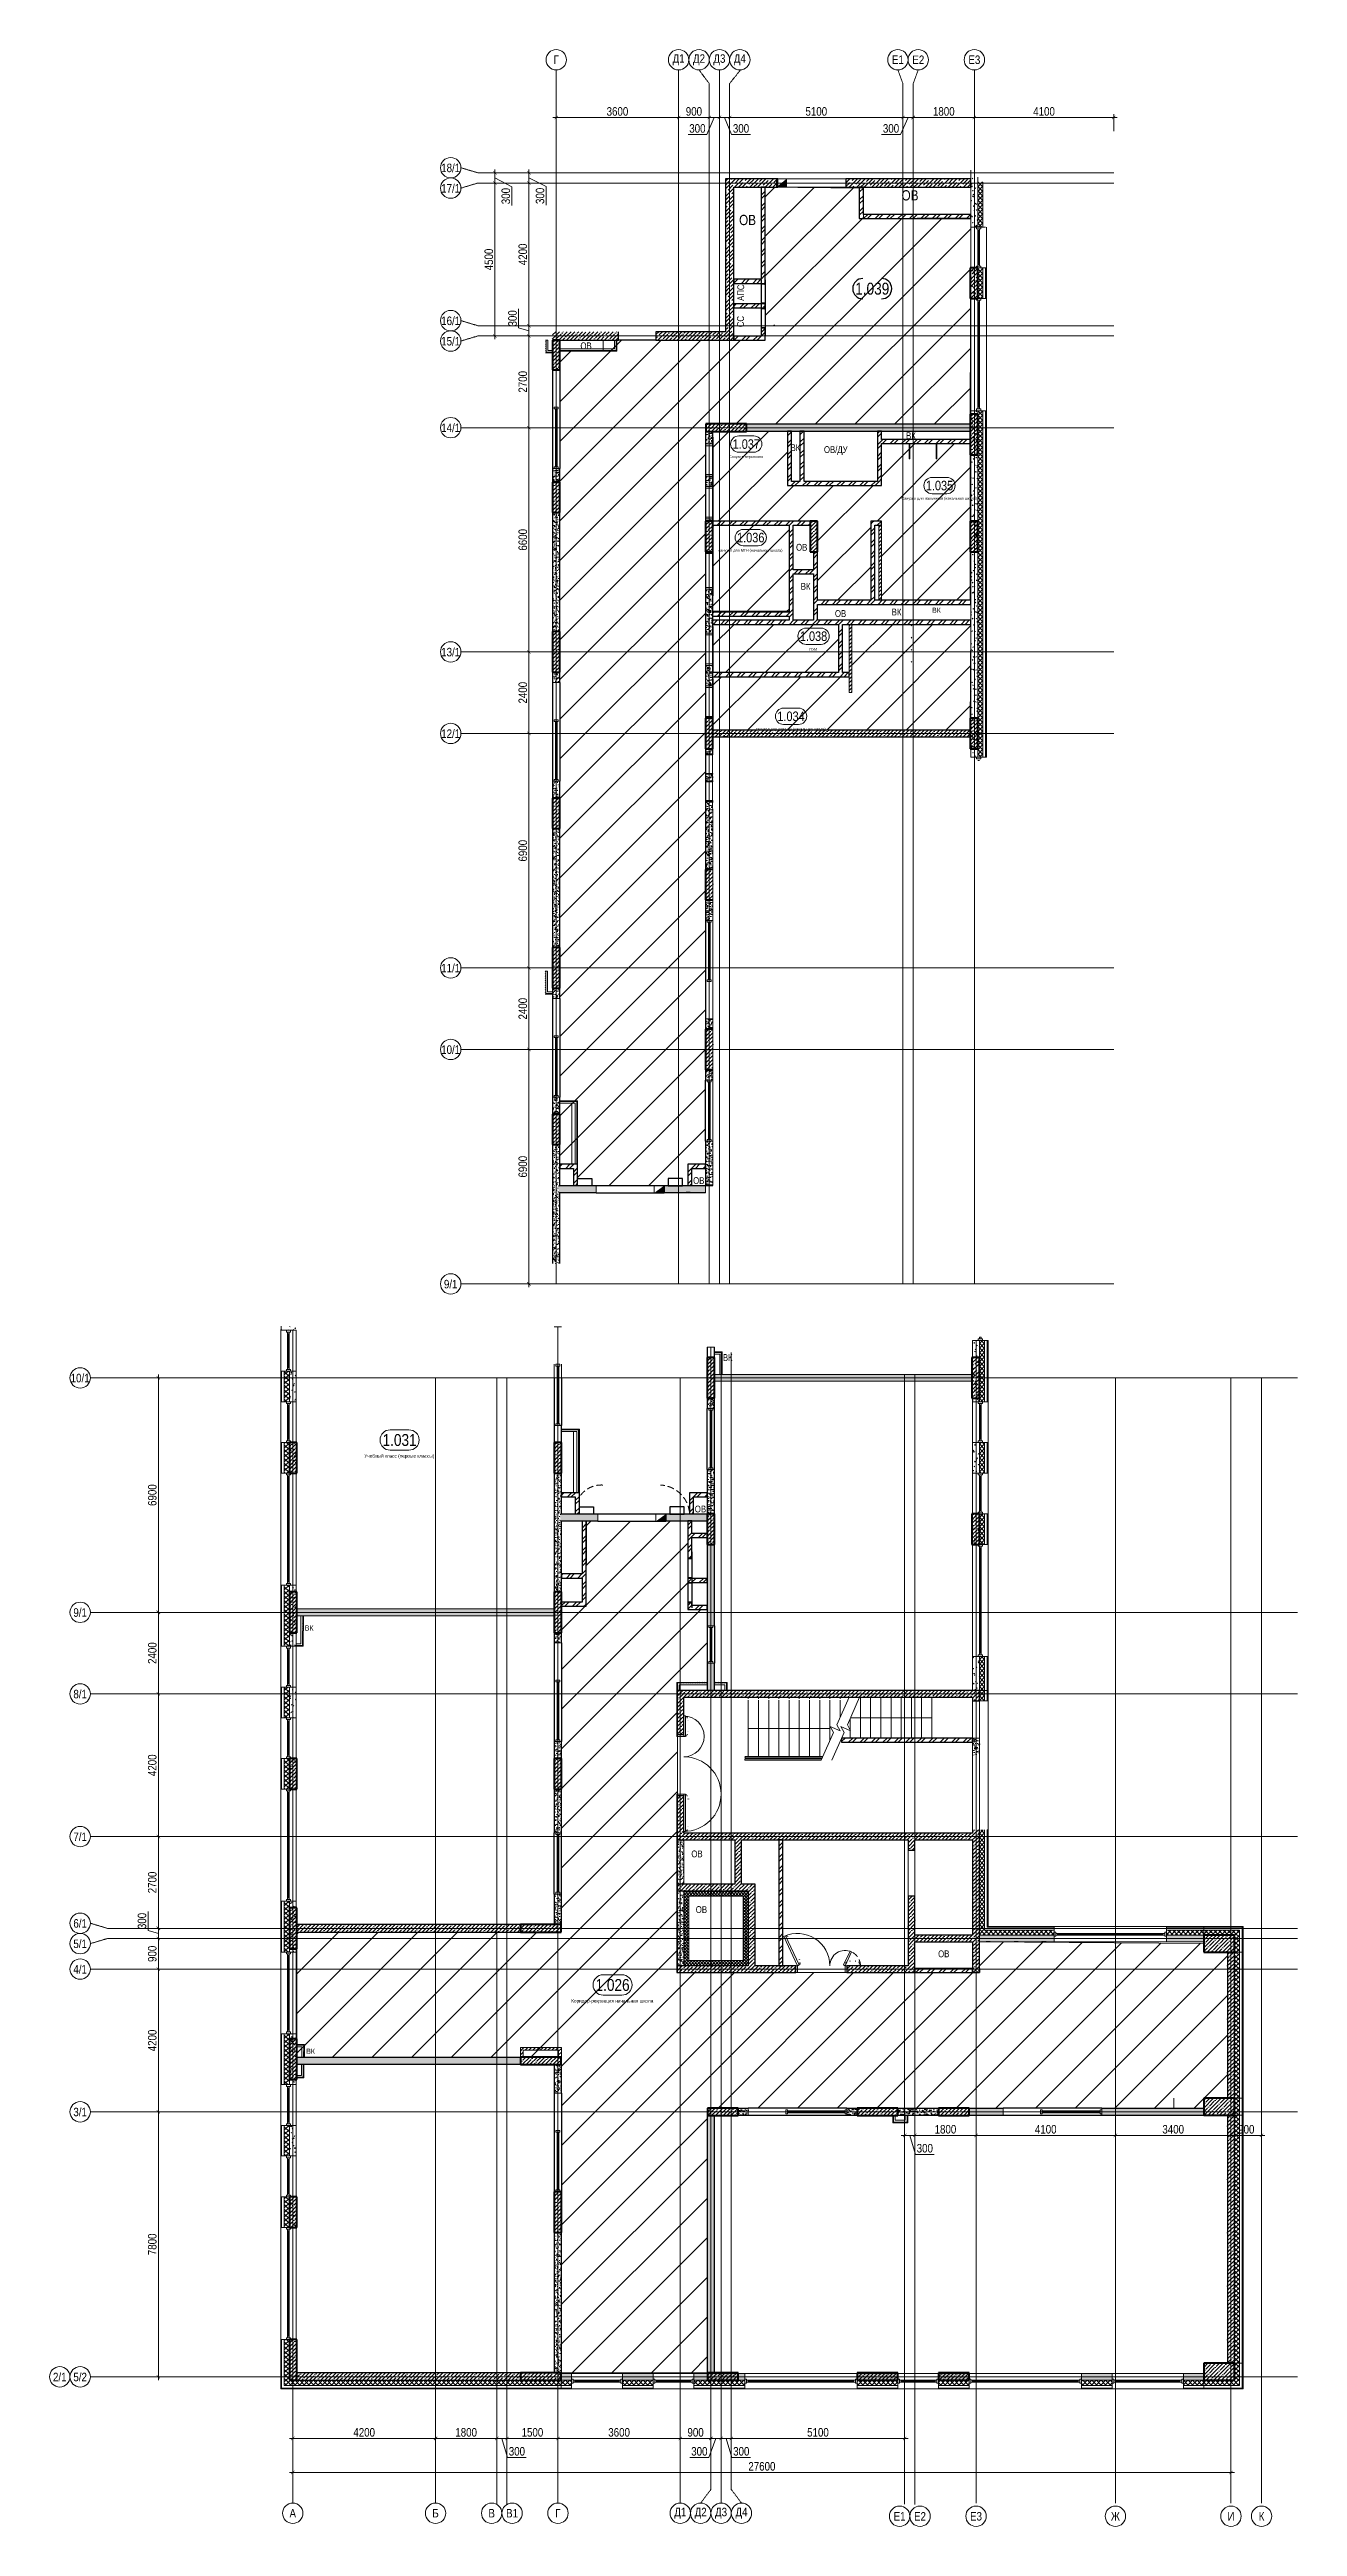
# Model space of a CAD drawing. Header units: millimetres. Extents: x -24360 to 609566, y -391049 to 148426.
# Drawn here: x 501899 to 538609, y -134005 to -61107 of the extents above; entities that cross this region are included whole.
import ezdxf
from ezdxf.enums import TextEntityAlignment as Align

# ---------------------------------------------------------------- set-up
doc = ezdxf.new("R2010")
doc.units = ezdxf.units.MM
for name, pattern in [('CENTER2', [28.575, 19.05, -3.175, 3.175, -3.175]), ('DASHED', [19.05, 12.7, -6.35]), ('HIDDEN2', [4.7625, 3.175, -1.5875])]:
    doc.linetypes.add(name, pattern=pattern)
doc.layers.get('Defpoints').update_dxf_attribs({"color": 140})
for name, color, linetype, lineweight in [('A-Wall-Open', 8, 'Continuous', 0), ('A-Wall_Материал_Газоблок_Контур', 250, 'Continuous', 0), ('АР_Area', 5, 'Continuous', 5), ('АР_Двери_внутренние', 5, 'Continuous', 9), ('АР_Двери_внутренние_антипаника', 7, 'Continuous', 0), ('АР_Колонны', 70, 'Continuous', 30), ('АР_Окна', 4, 'Continuous', 5), ('АР_Оси_РД_размер', 8, 'Continuous', 0), ('АР_Стены ГКЛ', 1, 'Continuous', 15), ('АР_Стены ЖБ', 7, 'Continuous', 30), ('АР_Стены кирпич', 32, 'Continuous', 25), ('АР_Стены ПЕНОблок', 52, 'Continuous', 20), ('АР_Тонкая', 254, 'Continuous', 5), ('АР_Утеплитель', 31, 'Continuous', 0), ('АР_Ф_ЛК', 7, 'Continuous', 5), ('АР_Штриховка', 8, 'Continuous', 0), ('ВК_Шахты', 5, 'Continuous', 9), ('Двери кабины', 252, 'Continuous', 0), ('ОВ_Отопление', 30, 'Continuous', 5), ('ОВ_Шахты', 1, 'Continuous', 5), ('Потолок штриховка', 200, 'Continuous', 15), ('СС_Отверстия', 72, 'Continuous', 9)]:
    doc.layers.add(name, color=color, linetype=linetype, lineweight=lineweight)
for name, color, linetype, lineweight, true_color in [('АР_Оси_РД_100', 7, 'Continuous', 0, 0x525252), ('МАГНИТЫ', 7, 'Continuous', 0, 0xd100d1), ('РД_Витраж_вн', 7, 'Continuous', 25, 0x148aff), ('РД_проем_инж перемыч_фахверк', 7, 'Continuous', 18, 0xff1f1f)]:
    doc.layers.add(name, color=color, linetype=linetype, lineweight=lineweight, true_color=true_color)
for name, color, linetype, lineweight, plot in [('РД_Витраж_проем', 80, 'Continuous', 0, False), ('РД_Проем', 230, 'Continuous', 0, False), ('РД_проем_инж перемыч_подсчет', 50, 'Continuous', 30, False)]:
    doc.layers.add(name, color=color, linetype=linetype, lineweight=lineweight, plot=plot)
doc.styles.add('style1', font='ARIALN.TTF')
doc.styles.add('ккк', font='isocpeur.ttf', dxfattribs={"width": 0.85, "oblique": 15})
doc.dimstyles.new('Dim100_ареал', dxfattribs={"dimscale": 100, "dimtxt": 2.5, "dimasz": 1, "dimexe": 1, "dimexo": 1, "dimgap": 0.5, "dimtad": 1, "dimzin": 12, "dimdsep": 46, "dimtxsty": 'style1', "dimblk": 'ARCHTICK', "dimcen": 1, "dimdle": 1, "dimclrd": 256, "dimclre": 256, "dimaunit": 1, "dimadec": 0, "dimazin": 3, "dimtfac": 1, "dimtmove": 1, "dimatfit": 3, "dimldrblk": 'OPEN30', "dimfxl": 4, "dimfxlon": 1, "dimtolj": 1, "dimtzin": 0, "dimlwd": 9, "dimlwe": 9, "dimarcsym": 0})
pattern_1 = [(45, (509053.93, -143101.69), (-168.3798, 168.3798), []), (45, (509166.19, -143101.69), (-168.3798, 168.3798), [])]
pattern_2 = [(45, (509053.93, -143101.69), (-112.2532, 112.2532), []), (45, (509166.19, -143101.69), (-112.2532, 112.2532), [198.4375, -39.6875, 0, -39.6875])]
pattern_3 = [(45, (509053.93, -143101.69), (-67.35192, 67.35192), []), (135, (509053.93, -143101.69), (-67.35192, -67.35192), [])]
pattern_4 = [(360, (509053.9324, -143101.6868), (4e-17, 1), [])]
pattern_5 = [(95, (509053.93, -143101.69), (140.09465, 117.5534), [19.05, -209.55]), (40, (509053.93, -143101.69), (-160.0185, 110.1767), [15.24, -167.6406]), (145.45144, (509065.6, -143091.89), (-19.9238, 227.7301), [16.19, -178.0902]), (91.1842, (509018.01, -143065.77), (221.4102, 161.9534), [28.575, -314.325]), (141.6356, (509036.46, -143052.27), (-7.0866, 342.8268), [24.285, -267.1356]), (36.1842, (509018, -143065.77), (-7.0866, 342.8268), [22.86, -251.4597]), (66, (509044.95, -143056.79), (179.52, 34.89515), [19.05, -209.55]), (11, (509044.95, -143056.79), (-86.5399, 173.9412), [15.24, -167.64]), (116.45145, (509059.91, -143053.88), (92.9801, 208.8363), [16.19, -178.0899]), (82.5, (509053.93, -143101.69), (-57.60547, 61.97341), [0, -165.608, 0, -170.18, 0, -168.275]), (52.5, (509053.93, -143101.69), (-23.58973, 118.087), [0, -97.028, 0, -161.798, 0, -64.135]), (12.5, (509013.88, -143141.74), (99.92786, 91.8262), [0, -63.5, 0, -198.12, 0, -262.89]), (2.5, (508995.92, -143159.7), (86.7639, 122.7224), [0, -82.55, 0, -131.572, 0, -186.69])]
pattern_6 = [(95, (509053.93, -143101.69), (140.09465, 117.5534), [19.05, -209.55]), (40, (509053.93, -143101.69), (-160.01845, 110.1767), [15.24, -167.6406]), (145.45144, (509065.6, -143091.89), (-19.9238, 227.7301), [16.19, -178.09024]), (91.1842, (509018.01, -143065.77), (221.4102, 161.9534), [28.575, -314.325]), (141.63556, (509036.46, -143052.27), (-7.0866, 342.8268), [24.285, -267.1356]), (36.18415, (509018, -143065.77), (-7.0866, 342.8268), [22.86, -251.4597]), (66, (509044.95, -143056.79), (179.52, 34.89515), [19.05, -209.55]), (11, (509044.95, -143056.79), (-86.5399, 173.9412), [15.24, -167.64]), (116.45145, (509059.91, -143053.88), (92.98005, 208.83634), [16.19, -178.08994]), (82.5, (509053.93, -143101.69), (-57.60547, 61.97341), [0, -165.608, 0, -170.18, 0, -168.275]), (52.5, (509053.93, -143101.69), (-23.58973, 118.087), [0, -97.028, 0, -161.798, 0, -64.135]), (12.5, (509013.88, -143141.74), (99.92786, 91.8262), [0, -63.5, 0, -198.12, 0, -262.89]), (2.5, (508995.92, -143159.7), (86.7639, 122.7224), [0, -82.55, 0, -131.572, 0, -186.69])]
pattern_7 = [(95, (509053.93, -143101.69), (140.09465, 117.5534), [19.05, -209.55]), (40, (509053.93, -143101.69), (-160.01845, 110.1767), [15.24, -167.6406]), (145.45144, (509065.6, -143091.89), (-19.9238, 227.7301), [16.19, -178.09024]), (91.1842, (509018.01, -143065.77), (221.4102, 161.9534), [28.575, -314.325]), (141.63556, (509036.46, -143052.27), (-7.0866, 342.8268), [24.285, -267.1356]), (36.18415, (509018, -143065.77), (-7.0866, 342.8268), [22.86, -251.4597]), (66, (509044.95, -143056.79), (179.52, 34.89515), [19.05, -209.55]), (11, (509044.95, -143056.79), (-86.5399, 173.9412), [15.24, -167.64]), (116.45145, (509059.91, -143053.88), (92.98005, 208.83634), [16.19, -178.0899]), (82.5, (509053.93, -143101.69), (-57.60547, 61.97341), [0, -165.608, 0, -170.18, 0, -168.275]), (52.5, (509053.93, -143101.69), (-23.58973, 118.087), [0, -97.028, 0, -161.798, 0, -64.135]), (12.5, (509013.88, -143141.74), (99.92786, 91.8262), [0, -63.5, 0, -198.12, 0, -262.89]), (2.5, (508995.92, -143159.7), (86.7639, 122.7224), [0, -82.55, 0, -131.572, 0, -186.69])]
pattern_8 = [(45, (509053.93, -143101.69), (-168.3798, 168.3798), []), (45, (509166.19, -143101.69), (-168.3798, 168.3798), [])]
pattern_9 = [(45, (509053.93, -143101.69), (-112.2532, 112.2532), []), (45, (509166.19, -143101.69), (-112.2532, 112.2532), [198.4375, -39.6875, 0, -39.6875])]
pattern_10 = [(45, (509053.93, -143101.69), (-112.2532, 112.2532), []), (45, (509166.19, -143101.69), (-112.2532, 112.2532), [198.4375, -39.6875, 0, -39.6875])]
pattern_11 = [(45, (509053.93, -143101.69), (-112.2532, 112.2532), []), (45, (509166.19, -143101.69), (-112.2532, 112.2532), [198.4375, -39.6875, 0, -39.6875])]
pattern_12 = [(45, (509053.93, -143101.69), (-168.3798, 168.3798), []), (45, (509166.19, -143101.69), (-168.3798, 168.3798), [])]
pattern_13 = [(95, (509053.93, -143101.69), (140.09465, 117.5534), [19.05, -209.55]), (40, (509053.93, -143101.69), (-160.0185, 110.1767), [15.24, -167.6406]), (145.45144, (509065.6, -143091.89), (-19.9238, 227.7301), [16.19, -178.0902]), (91.1842, (509018.01, -143065.77), (221.4102, 161.9534), [28.575, -314.325]), (141.63556, (509036.46, -143052.27), (-7.0866, 342.8268), [24.285, -267.1356]), (36.18415, (509018, -143065.77), (-7.0866, 342.8268), [22.86, -251.4597]), (66, (509044.95, -143056.79), (179.52, 34.89515), [19.05, -209.55]), (11, (509044.95, -143056.79), (-86.5399, 173.9412), [15.24, -167.64]), (116.45145, (509059.91, -143053.88), (92.98005, 208.8363), [16.19, -178.0899]), (82.5, (509053.93, -143101.69), (-57.60547, 61.97341), [0, -165.608, 0, -170.18, 0, -168.275]), (52.5, (509053.93, -143101.69), (-23.58973, 118.087), [0, -97.028, 0, -161.798, 0, -64.135]), (12.5, (509013.88, -143141.74), (99.92786, 91.8262), [0, -63.5, 0, -198.12, 0, -262.89]), (2.5, (508995.92, -143159.7), (86.7639, 122.7224), [0, -82.55, 0, -131.572, 0, -186.69])]
pattern_14 = [(45, (509053.93, -143101.687), (-33.67596, 33.67596), [])]
pattern_15 = [(45, (509053.93, -143101.687), (-33.67596, 33.67596), [])]
pattern_16 = [(45, (509004.53, -133435.88), (-168.3798, 168.3798), []), (45, (509116.79, -133435.88), (-168.3798, 168.3798), [])]
pattern_17 = [(45, (509004.53, -133435.88), (-112.2532, 112.2532), []), (45, (509116.79, -133435.88), (-112.2532, 112.2532), [198.4375, -39.6875, 0, -39.6875])]
pattern_18 = [(45, (509004.53, -133435.88), (-168.3798, 168.3798), []), (45, (509116.79, -133435.88), (-168.3798, 168.3798), [])]
pattern_19 = [(45, (509004.532, -133435.876), (-33.67596, 33.67596), [])]
pattern_20 = [(45, (509004.53, -133435.88), (-168.3798, 168.3798), []), (45, (509116.79, -133435.88), (-168.3798, 168.3798), [])]
pattern_21 = [(45, (509004.53, -133435.88), (-168.3798, 168.3798), []), (45, (509116.79, -133435.88), (-168.3798, 168.3798), [])]
pattern_22 = [(45, (509004.53, -133435.88), (-168.3798, 168.3798), []), (45, (509116.79, -133435.88), (-168.3798, 168.3798), [])]
pattern_23 = [(45, (509004.53, -133435.88), (-112.2532, 112.2532), []), (45, (509116.79, -133435.88), (-112.2532, 112.2532), [198.4375, -39.6875, 0, -39.6875])]
pattern_24 = [(45, (509004.53, -133435.88), (-176.7767, 176.7767), [])]

msp = doc.modelspace()

# ---------------------------------------------------------------- texts
at = {"color": 18, "true_color": 0x000000, "style": 'style1'}
msp.add_attdef('1.039', text='1.039', height=350, dxfattribs=at).set_placement((526100.458, -68144.842), align=Align.MIDDLE)
at = {"layer": 'ВК_Шахты', "color": 18, "lineweight": 50, "true_color": 0x000000, "style": 'style1'}
for height, p in [(200, (523698.373, -72926.08)), (200, (527095.688, -72571.08)), (200, (523998.373, -77006.08)), (200, (526673.313, -77761.08)), (150, (527860.321, -77682.111)), (200, (521706.178, -99702.074)), (150, (509406.154, -107636.995)), (150, (509449.075, -120091.84))]:
    msp.add_text('ВК', height=height, dxfattribs=at).set_placement(p)
at = {"layer": 'ОВ_Отопление', "color": 18, "lineweight": 50, "true_color": 0x000000, "style": 'style1'}
for p in [(517515.108, -69927.188), (520831.163, -94495.312), (520880.563, -104161.124)]:
    msp.add_text('ОВ', height=200, dxfattribs=at).set_placement(p)
at = {"layer": 'ОВ_Шахты', "color": 18, "lineweight": 50, "true_color": 0x000000, "style": 'style1'}
for s, height, p in [('ОВ', 300, (526963.557, -65547.765)), ('ОВ', 300, (522184.183, -66273.759)), ('ОВ', 200, (524680.19, -72980.32)), ('/', 200, (525011.295, -72980.32)), ('ДУ', 200, (525075.142, -72980.32)), ('ОВ', 200, (523859.186, -75855.944)), ('ОВ', 200, (525003.155, -77805.944)), ('ОВ', 200, (520779.292, -114311.366)), ('ОВ', 200, (520909.279, -115949.949)), ('ОВ', 200, (528038.578, -117251.755))]:
    msp.add_text(s, height=height, dxfattribs=at).set_placement(p)
at = {"layer": 'СС_Отверстия', "color": 18, "lineweight": 50, "true_color": 0x000000, "style": 'style1'}
for s, p in [('АПС', (522332.153, -68504.936)), ('СС', (522325.523, -69279.961))]:
    msp.add_text(s, height=200, rotation=90, dxfattribs=at).set_placement(p)

# ---------------------------------------------------------------- blocks, each defined once
blk = doc.blocks.new('_ArchTick')
at = {"color": 0, "linetype": 'ByBlock', "const_width": 0.15}
blk.add_lwpolyline([(-0.5, -0.5), (0.5, 0.5)], dxfattribs=at)
blk = doc.blocks.new('*D1096')
at = {"layer": 'Defpoints', "color": 0, "lineweight": 15, "transparency": 16777216}
for p in [(509054, -130415), (513254, -130415), (513254, -131415)]:
    blk.add_point(p, dxfattribs=at)
at = {"layer": 'АР_Оси_РД_размер', "lineweight": 9, "transparency": 16777216}
for p, q in [((509054, -131015), (509054, -131515)), ((513254, -131015), (513254, -131515)), ((508954, -131415), (513354, -131415))]:
    blk.add_line(p, q, dxfattribs=at)
at = {"layer": 'АР_Оси_РД_размер', "lineweight": 9, "transparency": 16777216, "xscale": 100, "yscale": 100, "zscale": 100, "rotation": 180}
blk.add_blockref('_ArchTick', (509054, -131415), dxfattribs=at)
at = {"layer": 'АР_Оси_РД_размер', "lineweight": 9, "transparency": 16777216, "xscale": 100, "yscale": 100, "zscale": 100}
blk.add_blockref('_ArchTick', (513254, -131415), dxfattribs=at)
at = {"layer": 'АР_Оси_РД_размер', "color": 0, "transparency": 16777216, "insert": (511154, -131237), "char_height": 250, "attachment_point": 5, "style": 'style1'}
blk.add_mtext('\\A1;4200', dxfattribs=at)
blk = doc.blocks.new('_Open30')
at = {"color": 0, "linetype": 'ByBlock', "lineweight": -2}
for p, q in [((-1, 0.27), (0, 0)), ((0, 0), (-1, -0.27)), ((0, 0), (-1, 0))]:
    blk.add_line(p, q, dxfattribs=at)
blk = doc.blocks.new('A-iden')
at = {"linetype": 'Continuous', "lineweight": 5}
blk.add_circle((0, -4), 3, dxfattribs=at)
at = {"color": 0, "linetype": 'Continuous', "lineweight": 20, "style": 'ккк', "width": 0.85}
blk.add_attdef('ID', text='', height=4, dxfattribs=at).set_placement((0.31, -3.85), align=Align.MIDDLE_CENTER)
blk = doc.blocks.new('*D1097')
at = {"layer": 'Defpoints', "color": 0, "lineweight": 15, "transparency": 16777216}
for p in [(513254, -130415), (515054, -130415), (515054, -131415)]:
    blk.add_point(p, dxfattribs=at)
at = {"layer": 'АР_Оси_РД_размер', "lineweight": 9, "transparency": 16777216}
for p, q in [((513254, -131015), (513254, -131515)), ((515054, -131015), (515054, -131515)), ((513154, -131415), (515154, -131415))]:
    blk.add_line(p, q, dxfattribs=at)
at = {"layer": 'АР_Оси_РД_размер', "lineweight": 9, "transparency": 16777216, "xscale": 100, "yscale": 100, "zscale": 100, "rotation": 180}
blk.add_blockref('_ArchTick', (513254, -131415), dxfattribs=at)
at = {"layer": 'АР_Оси_РД_размер', "lineweight": 9, "transparency": 16777216, "xscale": 100, "yscale": 100, "zscale": 100}
blk.add_blockref('_ArchTick', (515054, -131415), dxfattribs=at)
at = {"layer": 'АР_Оси_РД_размер', "color": 0, "transparency": 16777216, "insert": (514154, -131237), "char_height": 250, "attachment_point": 5, "style": 'style1'}
blk.add_mtext('\\A1;1800', dxfattribs=at)
blk = doc.blocks.new('*D1098')
at = {"layer": 'Defpoints', "color": 0, "lineweight": 15, "transparency": 16777216}
for p in [(515054, -130415), (515354, -130415), (515354, -131415)]:
    blk.add_point(p, dxfattribs=at)
at = {"layer": 'АР_Оси_РД_размер', "lineweight": 9, "transparency": 16777216}
for p, q in [((515054, -131015), (515054, -131515)), ((515354, -131015), (515354, -131515)), ((514954, -131415), (515454, -131415)), ((515204, -131415), (515371, -131973)), ((515371, -131973), (515924, -131973))]:
    blk.add_line(p, q, dxfattribs=at)
at = {"layer": 'АР_Оси_РД_размер', "lineweight": 9, "transparency": 16777216, "xscale": 100, "yscale": 100, "zscale": 100, "rotation": 180}
blk.add_blockref('_ArchTick', (515054, -131415), dxfattribs=at)
at = {"layer": 'АР_Оси_РД_размер', "lineweight": 9, "transparency": 16777216, "xscale": 100, "yscale": 100, "zscale": 100}
blk.add_blockref('_ArchTick', (515354, -131415), dxfattribs=at)
at = {"layer": 'АР_Оси_РД_размер', "color": 0, "transparency": 16777216, "insert": (515647, -131795), "char_height": 250, "attachment_point": 5, "style": 'style1'}
blk.add_mtext('\\A1;300', dxfattribs=at)
blk = doc.blocks.new('*D1099')
at = {"layer": 'Defpoints', "color": 0, "lineweight": 15, "transparency": 16777216}
for p in [(515354, -130415), (516854, -130415), (516854, -131415)]:
    blk.add_point(p, dxfattribs=at)
at = {"layer": 'АР_Оси_РД_размер', "lineweight": 9, "transparency": 16777216}
for p, q in [((515354, -131015), (515354, -131515)), ((516854, -131015), (516854, -131515)), ((515254, -131415), (516954, -131415))]:
    blk.add_line(p, q, dxfattribs=at)
at = {"layer": 'АР_Оси_РД_размер', "lineweight": 9, "transparency": 16777216, "xscale": 100, "yscale": 100, "zscale": 100, "rotation": 180}
blk.add_blockref('_ArchTick', (515354, -131415), dxfattribs=at)
at = {"layer": 'АР_Оси_РД_размер', "lineweight": 9, "transparency": 16777216, "xscale": 100, "yscale": 100, "zscale": 100}
blk.add_blockref('_ArchTick', (516854, -131415), dxfattribs=at)
at = {"layer": 'АР_Оси_РД_размер', "color": 0, "transparency": 16777216, "insert": (516104, -131237), "char_height": 250, "attachment_point": 5, "style": 'style1'}
blk.add_mtext('\\A1;1500', dxfattribs=at)
blk = doc.blocks.new('*D1100')
at = {"layer": 'Defpoints', "color": 0, "lineweight": 15, "transparency": 16777216}
for p in [(516854, -130415), (520454, -130415), (520454, -131415)]:
    blk.add_point(p, dxfattribs=at)
at = {"layer": 'АР_Оси_РД_размер', "lineweight": 9, "transparency": 16777216}
for p, q in [((516854, -131015), (516854, -131515)), ((520454, -131015), (520454, -131515)), ((516754, -131415), (520554, -131415))]:
    blk.add_line(p, q, dxfattribs=at)
at = {"layer": 'АР_Оси_РД_размер', "lineweight": 9, "transparency": 16777216, "xscale": 100, "yscale": 100, "zscale": 100, "rotation": 180}
blk.add_blockref('_ArchTick', (516854, -131415), dxfattribs=at)
at = {"layer": 'АР_Оси_РД_размер', "lineweight": 9, "transparency": 16777216, "xscale": 100, "yscale": 100, "zscale": 100}
blk.add_blockref('_ArchTick', (520454, -131415), dxfattribs=at)
at = {"layer": 'АР_Оси_РД_размер', "color": 0, "transparency": 16777216, "insert": (518654, -131237), "char_height": 250, "attachment_point": 5, "style": 'style1'}
blk.add_mtext('\\A1;3600', dxfattribs=at)
blk = doc.blocks.new('*D1101')
at = {"layer": 'Defpoints', "color": 0, "lineweight": 15, "transparency": 16777216}
for p in [(520454, -130415), (521354, -130415), (521354, -131415)]:
    blk.add_point(p, dxfattribs=at)
at = {"layer": 'АР_Оси_РД_размер', "lineweight": 9, "transparency": 16777216}
for p, q in [((520454, -131015), (520454, -131515)), ((521354, -131015), (521354, -131515)), ((520354, -131415), (521454, -131415))]:
    blk.add_line(p, q, dxfattribs=at)
at = {"layer": 'АР_Оси_РД_размер', "lineweight": 9, "transparency": 16777216, "xscale": 100, "yscale": 100, "zscale": 100, "rotation": 180}
blk.add_blockref('_ArchTick', (520454, -131415), dxfattribs=at)
at = {"layer": 'АР_Оси_РД_размер', "lineweight": 9, "transparency": 16777216, "xscale": 100, "yscale": 100, "zscale": 100}
blk.add_blockref('_ArchTick', (521354, -131415), dxfattribs=at)
at = {"layer": 'АР_Оси_РД_размер', "color": 0, "transparency": 16777216, "insert": (520904, -131237), "char_height": 250, "attachment_point": 5, "style": 'style1'}
blk.add_mtext('\\A1;900', dxfattribs=at)
blk = doc.blocks.new('*D1102')
at = {"layer": 'Defpoints', "color": 0, "lineweight": 15, "transparency": 16777216}
for p in [(521354, -130415), (521654, -130415), (521654, -131415)]:
    blk.add_point(p, dxfattribs=at)
at = {"layer": 'АР_Оси_РД_размер', "lineweight": 9, "transparency": 16777216}
for p, q in [((521354, -131015), (521354, -131515)), ((521654, -131015), (521654, -131515)), ((521254, -131415), (521754, -131415)), ((521504, -131415), (521291, -131973)), ((521291, -131973), (520738, -131973))]:
    blk.add_line(p, q, dxfattribs=at)
at = {"layer": 'АР_Оси_РД_размер', "lineweight": 9, "transparency": 16777216, "xscale": 100, "yscale": 100, "zscale": 100, "rotation": 180}
blk.add_blockref('_ArchTick', (521354, -131415), dxfattribs=at)
at = {"layer": 'АР_Оси_РД_размер', "lineweight": 9, "transparency": 16777216, "xscale": 100, "yscale": 100, "zscale": 100}
blk.add_blockref('_ArchTick', (521654, -131415), dxfattribs=at)
at = {"layer": 'АР_Оси_РД_размер', "color": 0, "transparency": 16777216, "insert": (521014, -131796), "char_height": 250, "attachment_point": 5, "style": 'style1'}
blk.add_mtext('\\A1;300', dxfattribs=at)
blk = doc.blocks.new('*D1103')
at = {"layer": 'Defpoints', "color": 0, "lineweight": 15, "transparency": 16777216}
for p in [(521654, -130415), (521954, -130415), (521954, -131415)]:
    blk.add_point(p, dxfattribs=at)
at = {"layer": 'АР_Оси_РД_размер', "lineweight": 9, "transparency": 16777216}
for p, q in [((521654, -131015), (521654, -131515)), ((521954, -131015), (521954, -131515)), ((521554, -131415), (522054, -131415)), ((521804, -131415), (521971, -131973)), ((521971, -131973), (522524, -131973))]:
    blk.add_line(p, q, dxfattribs=at)
at = {"layer": 'АР_Оси_РД_размер', "lineweight": 9, "transparency": 16777216, "xscale": 100, "yscale": 100, "zscale": 100, "rotation": 180}
blk.add_blockref('_ArchTick', (521654, -131415), dxfattribs=at)
at = {"layer": 'АР_Оси_РД_размер', "lineweight": 9, "transparency": 16777216, "xscale": 100, "yscale": 100, "zscale": 100}
blk.add_blockref('_ArchTick', (521954, -131415), dxfattribs=at)
at = {"layer": 'АР_Оси_РД_размер', "color": 0, "transparency": 16777216, "insert": (522247, -131795), "char_height": 250, "attachment_point": 5, "style": 'style1'}
blk.add_mtext('\\A1;300', dxfattribs=at)
blk = doc.blocks.new('*D1104')
at = {"layer": 'Defpoints', "color": 0, "lineweight": 15, "transparency": 16777216}
for p in [(521954, -130415), (527054, -130415), (527054, -131415)]:
    blk.add_point(p, dxfattribs=at)
at = {"layer": 'АР_Оси_РД_размер', "lineweight": 9, "transparency": 16777216}
for p, q in [((521954, -131015), (521954, -131515)), ((527054, -131015), (527054, -131515)), ((521854, -131415), (527154, -131415))]:
    blk.add_line(p, q, dxfattribs=at)
at = {"layer": 'АР_Оси_РД_размер', "lineweight": 9, "transparency": 16777216, "xscale": 100, "yscale": 100, "zscale": 100, "rotation": 180}
blk.add_blockref('_ArchTick', (521954, -131415), dxfattribs=at)
at = {"layer": 'АР_Оси_РД_размер', "lineweight": 9, "transparency": 16777216, "xscale": 100, "yscale": 100, "zscale": 100}
blk.add_blockref('_ArchTick', (527054, -131415), dxfattribs=at)
at = {"layer": 'АР_Оси_РД_размер', "color": 0, "transparency": 16777216, "insert": (524504, -131237), "char_height": 250, "attachment_point": 5, "style": 'style1'}
blk.add_mtext('\\A1;5100', dxfattribs=at)
blk = doc.blocks.new('*D1105')
at = {"layer": 'Defpoints', "color": 0, "lineweight": 15, "transparency": 16777216}
for p in [(527054, -121495), (527354, -121495), (527354, -122495)]:
    blk.add_point(p, dxfattribs=at)
at = {"layer": 'АР_Оси_РД_размер', "lineweight": 9, "transparency": 16777216}
for p, q in [((527054, -122095), (527054, -122595)), ((527354, -122095), (527354, -122595)), ((526954, -122495), (527454, -122495)), ((527204, -122495), (527371, -123053)), ((527371, -123053), (527924, -123053))]:
    blk.add_line(p, q, dxfattribs=at)
at = {"layer": 'АР_Оси_РД_размер', "lineweight": 9, "transparency": 16777216, "xscale": 100, "yscale": 100, "zscale": 100, "rotation": 180}
blk.add_blockref('_ArchTick', (527054, -122495), dxfattribs=at)
at = {"layer": 'АР_Оси_РД_размер', "lineweight": 9, "transparency": 16777216, "xscale": 100, "yscale": 100, "zscale": 100}
blk.add_blockref('_ArchTick', (527354, -122495), dxfattribs=at)
at = {"layer": 'АР_Оси_РД_размер', "color": 0, "transparency": 16777216, "insert": (527647, -122875), "char_height": 250, "attachment_point": 5, "style": 'style1'}
blk.add_mtext('\\A1;300', dxfattribs=at)
blk = doc.blocks.new('*D1106')
at = {"layer": 'Defpoints', "color": 0, "lineweight": 15, "transparency": 16777216}
for p in [(527354, -121495), (529154, -121495), (529154, -122495)]:
    blk.add_point(p, dxfattribs=at)
at = {"layer": 'АР_Оси_РД_размер', "lineweight": 9, "transparency": 16777216}
for p, q in [((527354, -122095), (527354, -122595)), ((529154, -122095), (529154, -122595)), ((527254, -122495), (529254, -122495))]:
    blk.add_line(p, q, dxfattribs=at)
at = {"layer": 'АР_Оси_РД_размер', "lineweight": 9, "transparency": 16777216, "xscale": 100, "yscale": 100, "zscale": 100, "rotation": 180}
blk.add_blockref('_ArchTick', (527354, -122495), dxfattribs=at)
at = {"layer": 'АР_Оси_РД_размер', "lineweight": 9, "transparency": 16777216, "xscale": 100, "yscale": 100, "zscale": 100}
blk.add_blockref('_ArchTick', (529154, -122495), dxfattribs=at)
at = {"layer": 'АР_Оси_РД_размер', "color": 0, "transparency": 16777216, "insert": (528254, -122317), "char_height": 250, "attachment_point": 5, "style": 'style1'}
blk.add_mtext('\\A1;1800', dxfattribs=at)
blk = doc.blocks.new('*D1107')
at = {"layer": 'Defpoints', "color": 0, "lineweight": 15, "transparency": 16777216}
for p in [(529154, -121495), (533254, -121495), (533254, -122495)]:
    blk.add_point(p, dxfattribs=at)
at = {"layer": 'АР_Оси_РД_размер', "lineweight": 9, "transparency": 16777216}
for p, q in [((529154, -122095), (529154, -122595)), ((533254, -122095), (533254, -122595)), ((529054, -122495), (533354, -122495))]:
    blk.add_line(p, q, dxfattribs=at)
at = {"layer": 'АР_Оси_РД_размер', "lineweight": 9, "transparency": 16777216, "xscale": 100, "yscale": 100, "zscale": 100, "rotation": 180}
blk.add_blockref('_ArchTick', (529154, -122495), dxfattribs=at)
at = {"layer": 'АР_Оси_РД_размер', "lineweight": 9, "transparency": 16777216, "xscale": 100, "yscale": 100, "zscale": 100}
blk.add_blockref('_ArchTick', (533254, -122495), dxfattribs=at)
at = {"layer": 'АР_Оси_РД_размер', "color": 0, "transparency": 16777216, "insert": (531204, -122317), "char_height": 250, "attachment_point": 5, "style": 'style1'}
blk.add_mtext('\\A1;4100', dxfattribs=at)
blk = doc.blocks.new('*D1108')
at = {"layer": 'Defpoints', "color": 0, "lineweight": 15, "transparency": 16777216}
for p in [(533254, -121495), (536654, -121495), (536654, -122495)]:
    blk.add_point(p, dxfattribs=at)
at = {"layer": 'АР_Оси_РД_размер', "lineweight": 9, "transparency": 16777216}
for p, q in [((533254, -122095), (533254, -122595)), ((536654, -122095), (536654, -122595)), ((533154, -122495), (536754, -122495))]:
    blk.add_line(p, q, dxfattribs=at)
at = {"layer": 'АР_Оси_РД_размер', "lineweight": 9, "transparency": 16777216, "xscale": 100, "yscale": 100, "zscale": 100, "rotation": 180}
blk.add_blockref('_ArchTick', (533254, -122495), dxfattribs=at)
at = {"layer": 'АР_Оси_РД_размер', "lineweight": 9, "transparency": 16777216, "xscale": 100, "yscale": 100, "zscale": 100}
blk.add_blockref('_ArchTick', (536654, -122495), dxfattribs=at)
at = {"layer": 'АР_Оси_РД_размер', "color": 0, "transparency": 16777216, "insert": (534954, -122317), "char_height": 250, "attachment_point": 5, "style": 'style1'}
blk.add_mtext('\\A1;3400', dxfattribs=at)
blk = doc.blocks.new('*D1109')
at = {"layer": 'Defpoints', "color": 0, "lineweight": 15, "transparency": 16777216}
for p in [(536654, -121495), (537554, -121495), (537554, -122495)]:
    blk.add_point(p, dxfattribs=at)
at = {"layer": 'АР_Оси_РД_размер', "lineweight": 9, "transparency": 16777216}
for p, q in [((536654, -122095), (536654, -122595)), ((537554, -122095), (537554, -122595)), ((536554, -122495), (537654, -122495))]:
    blk.add_line(p, q, dxfattribs=at)
at = {"layer": 'АР_Оси_РД_размер', "lineweight": 9, "transparency": 16777216, "xscale": 100, "yscale": 100, "zscale": 100, "rotation": 180}
blk.add_blockref('_ArchTick', (536654, -122495), dxfattribs=at)
at = {"layer": 'АР_Оси_РД_размер', "lineweight": 9, "transparency": 16777216, "xscale": 100, "yscale": 100, "zscale": 100}
blk.add_blockref('_ArchTick', (537554, -122495), dxfattribs=at)
at = {"layer": 'АР_Оси_РД_размер', "color": 0, "transparency": 16777216, "insert": (537104, -122317), "char_height": 250, "attachment_point": 5, "style": 'style1'}
blk.add_mtext('\\A1;900', dxfattribs=at)
blk = doc.blocks.new('*D1118')
at = {"layer": 'Defpoints', "color": 0, "lineweight": 15, "transparency": 16777216}
for p in [(505099, -121802), (506099, -121802), (505834, -129602)]:
    blk.add_point(p, dxfattribs=at)
at = {"layer": 'АР_Оси_РД_размер', "lineweight": 9, "transparency": 16777216}
for p, q in [((505099, -129702), (505099, -121702)), ((505499, -121802), (504999, -121802)), ((505499, -129602), (504999, -129602))]:
    blk.add_line(p, q, dxfattribs=at)
at = {"layer": 'АР_Оси_РД_размер', "lineweight": 9, "transparency": 16777216, "xscale": 100, "yscale": 100, "zscale": 100}
for p, rotation in [((505099, -121802), 90), ((505099, -129602), 270)]:
    blk.add_blockref('_ArchTick', p, dxfattribs=dict(at, rotation=rotation))
at = {"layer": 'АР_Оси_РД_размер', "color": 0, "transparency": 16777216, "insert": (504921, -125702), "char_height": 250, "attachment_point": 5, "rotation": 90, "style": 'style1'}
blk.add_mtext('\\A1;7800', dxfattribs=at)
blk = doc.blocks.new('*D1110')
at = {"layer": 'Defpoints', "color": 0, "lineweight": 15, "transparency": 16777216}
for p in [(505099, -117602), (506099, -117602), (506099, -121802)]:
    blk.add_point(p, dxfattribs=at)
at = {"layer": 'АР_Оси_РД_размер', "lineweight": 9, "transparency": 16777216}
for p, q in [((505499, -117602), (504999, -117602)), ((505099, -121902), (505099, -117502)), ((505499, -121802), (504999, -121802))]:
    blk.add_line(p, q, dxfattribs=at)
at = {"layer": 'АР_Оси_РД_размер', "lineweight": 9, "transparency": 16777216, "xscale": 100, "yscale": 100, "zscale": 100}
for p, rotation in [((505099, -117602), 90), ((505099, -121802), 270)]:
    blk.add_blockref('_ArchTick', p, dxfattribs=dict(at, rotation=rotation))
at = {"layer": 'АР_Оси_РД_размер', "color": 0, "transparency": 16777216, "insert": (504921, -119702), "char_height": 250, "attachment_point": 5, "rotation": 90, "style": 'style1'}
blk.add_mtext('\\A1;4200', dxfattribs=at)
blk = doc.blocks.new('*D1111')
at = {"layer": 'Defpoints', "color": 0, "lineweight": 15, "transparency": 16777216}
for p in [(505099, -116702), (506099, -116702), (506099, -117602)]:
    blk.add_point(p, dxfattribs=at)
at = {"layer": 'АР_Оси_РД_размер', "lineweight": 9, "transparency": 16777216}
for p, q in [((505099, -117702), (505099, -116602)), ((505499, -116702), (504999, -116702)), ((505499, -117602), (504999, -117602))]:
    blk.add_line(p, q, dxfattribs=at)
at = {"layer": 'АР_Оси_РД_размер', "lineweight": 9, "transparency": 16777216, "xscale": 100, "yscale": 100, "zscale": 100}
for p, rotation in [((505099, -116702), 90), ((505099, -117602), 270)]:
    blk.add_blockref('_ArchTick', p, dxfattribs=dict(at, rotation=rotation))
at = {"layer": 'АР_Оси_РД_размер', "color": 0, "transparency": 16777216, "insert": (504921, -117152), "char_height": 250, "attachment_point": 5, "rotation": 90, "style": 'style1'}
blk.add_mtext('\\A1;900', dxfattribs=at)
blk = doc.blocks.new('*D1112')
at = {"layer": 'Defpoints', "color": 0, "lineweight": 15, "transparency": 16777216}
for p in [(505099, -116402), (506099, -116402), (506099, -116702)]:
    blk.add_point(p, dxfattribs=at)
at = {"layer": 'АР_Оси_РД_размер', "lineweight": 9, "transparency": 16777216}
for p, q in [((504796, -116461), (504796, -115909)), ((505099, -116552), (504796, -116461)), ((505499, -116402), (504999, -116402)), ((505099, -116802), (505099, -116302)), ((505499, -116702), (504999, -116702))]:
    blk.add_line(p, q, dxfattribs=at)
at = {"layer": 'АР_Оси_РД_размер', "lineweight": 9, "transparency": 16777216, "xscale": 100, "yscale": 100, "zscale": 100}
for p, rotation in [((505099, -116402), 90), ((505099, -116702), 270)]:
    blk.add_blockref('_ArchTick', p, dxfattribs=dict(at, rotation=rotation))
at = {"layer": 'АР_Оси_РД_размер', "color": 0, "transparency": 16777216, "insert": (504619, -116185), "char_height": 250, "attachment_point": 5, "rotation": 90, "style": 'style1'}
blk.add_mtext('\\A1;300', dxfattribs=at)
blk = doc.blocks.new('*D1113')
at = {"layer": 'Defpoints', "color": 0, "lineweight": 15, "transparency": 16777216}
for p in [(505099, -113702), (506099, -113702), (506099, -116402)]:
    blk.add_point(p, dxfattribs=at)
at = {"layer": 'АР_Оси_РД_размер', "lineweight": 9, "transparency": 16777216}
for p, q in [((505499, -113702), (504999, -113702)), ((505099, -116502), (505099, -113602)), ((505499, -116402), (504999, -116402))]:
    blk.add_line(p, q, dxfattribs=at)
at = {"layer": 'АР_Оси_РД_размер', "lineweight": 9, "transparency": 16777216, "xscale": 100, "yscale": 100, "zscale": 100}
for p, rotation in [((505099, -113702), 90), ((505099, -116402), 270)]:
    blk.add_blockref('_ArchTick', p, dxfattribs=dict(at, rotation=rotation))
at = {"layer": 'АР_Оси_РД_размер', "color": 0, "transparency": 16777216, "insert": (504921, -115052), "char_height": 250, "attachment_point": 5, "rotation": 90, "style": 'style1'}
blk.add_mtext('\\A1;2700', dxfattribs=at)
blk = doc.blocks.new('*D1114')
at = {"layer": 'Defpoints', "color": 0, "lineweight": 15, "transparency": 16777216}
for p in [(505099, -109502), (506099, -109502), (506099, -113702)]:
    blk.add_point(p, dxfattribs=at)
at = {"layer": 'АР_Оси_РД_размер', "lineweight": 9, "transparency": 16777216}
for p, q in [((505499, -109502), (504999, -109502)), ((505099, -113802), (505099, -109402)), ((505499, -113702), (504999, -113702))]:
    blk.add_line(p, q, dxfattribs=at)
at = {"layer": 'АР_Оси_РД_размер', "lineweight": 9, "transparency": 16777216, "xscale": 100, "yscale": 100, "zscale": 100}
for p, rotation in [((505099, -109502), 90), ((505099, -113702), 270)]:
    blk.add_blockref('_ArchTick', p, dxfattribs=dict(at, rotation=rotation))
at = {"layer": 'АР_Оси_РД_размер', "color": 0, "transparency": 16777216, "insert": (504921, -111602), "char_height": 250, "attachment_point": 5, "rotation": 90, "style": 'style1'}
blk.add_mtext('\\A1;4200', dxfattribs=at)
blk = doc.blocks.new('*D1115')
at = {"layer": 'Defpoints', "color": 0, "lineweight": 15, "transparency": 16777216}
for p in [(505099, -107102), (506099, -107102), (506099, -109502)]:
    blk.add_point(p, dxfattribs=at)
at = {"layer": 'АР_Оси_РД_размер', "lineweight": 9, "transparency": 16777216}
for p, q in [((505499, -107102), (504999, -107102)), ((505099, -109602), (505099, -107002)), ((505499, -109502), (504999, -109502))]:
    blk.add_line(p, q, dxfattribs=at)
at = {"layer": 'АР_Оси_РД_размер', "lineweight": 9, "transparency": 16777216, "xscale": 100, "yscale": 100, "zscale": 100}
for p, rotation in [((505099, -107102), 90), ((505099, -109502), 270)]:
    blk.add_blockref('_ArchTick', p, dxfattribs=dict(at, rotation=rotation))
at = {"layer": 'АР_Оси_РД_размер', "color": 0, "transparency": 16777216, "insert": (504921, -108302), "char_height": 250, "attachment_point": 5, "rotation": 90, "style": 'style1'}
blk.add_mtext('\\A1;2400', dxfattribs=at)
blk = doc.blocks.new('*D1116')
at = {"layer": 'Defpoints', "color": 0, "lineweight": 15, "transparency": 16777216}
for p in [(505099, -100202), (506099, -100202), (506099, -107102)]:
    blk.add_point(p, dxfattribs=at)
at = {"layer": 'АР_Оси_РД_размер', "lineweight": 9, "transparency": 16777216}
for p, q in [((505499, -100202), (504999, -100202)), ((505099, -107202), (505099, -100102)), ((505499, -107102), (504999, -107102))]:
    blk.add_line(p, q, dxfattribs=at)
at = {"layer": 'АР_Оси_РД_размер', "lineweight": 9, "transparency": 16777216, "xscale": 100, "yscale": 100, "zscale": 100}
for p, rotation in [((505099, -100202), 90), ((505099, -107102), 270)]:
    blk.add_blockref('_ArchTick', p, dxfattribs=dict(at, rotation=rotation))
at = {"layer": 'АР_Оси_РД_размер', "color": 0, "transparency": 16777216, "insert": (504921, -103652), "char_height": 250, "attachment_point": 5, "rotation": 90, "style": 'style1'}
blk.add_mtext('\\A1;6900', dxfattribs=at)
blk = doc.blocks.new('*D1117')
at = {"layer": 'Defpoints', "color": 0, "lineweight": 15, "transparency": 16777216}
for p in [(509054, -130415), (536654, -130415), (536654, -132415)]:
    blk.add_point(p, dxfattribs=at)
at = {"layer": 'АР_Оси_РД_размер', "lineweight": 9, "transparency": 16777216}
for p, q in [((508954, -132415), (536754, -132415)), ((509054, -132015), (509054, -132515)), ((536654, -132015), (536654, -132515))]:
    blk.add_line(p, q, dxfattribs=at)
at = {"layer": 'АР_Оси_РД_размер', "lineweight": 9, "transparency": 16777216, "xscale": 100, "yscale": 100, "zscale": 100, "rotation": 180}
blk.add_blockref('_ArchTick', (509054, -132415), dxfattribs=at)
at = {"layer": 'АР_Оси_РД_размер', "lineweight": 9, "transparency": 16777216, "xscale": 100, "yscale": 100, "zscale": 100}
blk.add_blockref('_ArchTick', (536654, -132415), dxfattribs=at)
at = {"layer": 'АР_Оси_РД_размер', "color": 0, "transparency": 16777216, "insert": (522854, -132237), "char_height": 250, "attachment_point": 5, "style": 'style1'}
blk.add_mtext('\\A1;27600', dxfattribs=at)
blk = doc.blocks.new('MOK-МаркаПом_овал_ареал')
for p, q in [((-2.75, 3), (2.75, 3)), ((-2.75, -3), (2.75, -3))]:
    blk.add_line(p, q)
for centre, radius, start, end in [((-2.75, 0), 3, 90, 270), ((-3.75, 0), 3.5, 0, 0.00095), ((2.75, 0), 3, 270, 90)]:
    blk.add_arc(centre, radius, start, end)
at = {"color": 0, "style": 'style1'}
blk.add_attdef('АР-ПОМЕЩЕНИЕ:НОМЕР', text='', height=3.5, dxfattribs=at).set_placement((0, 0), align=Align.MIDDLE)
blk = doc.blocks.new('*D1119')
at = {"layer": 'Defpoints', "color": 0, "lineweight": 15, "transparency": 16777216}
for p in [(516000, -90536), (517000, -90536), (517000, -97436)]:
    blk.add_point(p, dxfattribs=at)
at = {"layer": 'АР_Оси_РД_размер', "lineweight": 9, "transparency": 16777216}
for p, q in [((516400, -90536), (515900, -90536)), ((516000, -97536), (516000, -90436)), ((516400, -97436), (515900, -97436))]:
    blk.add_line(p, q, dxfattribs=at)
at = {"layer": 'АР_Оси_РД_размер', "lineweight": 9, "transparency": 16777216, "xscale": 100, "yscale": 100, "zscale": 100}
for p, rotation in [((516000, -90536), 90), ((516000, -97436), 270)]:
    blk.add_blockref('_ArchTick', p, dxfattribs=dict(at, rotation=rotation))
at = {"layer": 'АР_Оси_РД_размер', "color": 0, "transparency": 16777216, "insert": (515822, -93986), "char_height": 250, "attachment_point": 5, "rotation": 90, "style": 'style1'}
blk.add_mtext('\\A1;6900', dxfattribs=at)
blk = doc.blocks.new('*D1120')
at = {"layer": 'Defpoints', "color": 0, "lineweight": 15, "transparency": 16777216}
for p in [(516000, -88136), (517000, -88136), (517000, -90536)]:
    blk.add_point(p, dxfattribs=at)
at = {"layer": 'АР_Оси_РД_размер', "lineweight": 9, "transparency": 16777216}
for p, q in [((516400, -88136), (515900, -88136)), ((516000, -90636), (516000, -88036)), ((516400, -90536), (515900, -90536))]:
    blk.add_line(p, q, dxfattribs=at)
at = {"layer": 'АР_Оси_РД_размер', "lineweight": 9, "transparency": 16777216, "xscale": 100, "yscale": 100, "zscale": 100}
for p, rotation in [((516000, -88136), 90), ((516000, -90536), 270)]:
    blk.add_blockref('_ArchTick', p, dxfattribs=dict(at, rotation=rotation))
at = {"layer": 'АР_Оси_РД_размер', "color": 0, "transparency": 16777216, "insert": (515822, -89336), "char_height": 250, "attachment_point": 5, "rotation": 90, "style": 'style1'}
blk.add_mtext('\\A1;2400', dxfattribs=at)
blk = doc.blocks.new('*D1121')
at = {"layer": 'Defpoints', "color": 0, "lineweight": 15, "transparency": 16777216}
for p in [(516000, -81236), (517000, -81236), (517000, -88136)]:
    blk.add_point(p, dxfattribs=at)
at = {"layer": 'АР_Оси_РД_размер', "lineweight": 9, "transparency": 16777216}
for p, q in [((516400, -81236), (515900, -81236)), ((516000, -88236), (516000, -81136)), ((516400, -88136), (515900, -88136))]:
    blk.add_line(p, q, dxfattribs=at)
at = {"layer": 'АР_Оси_РД_размер', "lineweight": 9, "transparency": 16777216, "xscale": 100, "yscale": 100, "zscale": 100}
for p, rotation in [((516000, -81236), 90), ((516000, -88136), 270)]:
    blk.add_blockref('_ArchTick', p, dxfattribs=dict(at, rotation=rotation))
at = {"layer": 'АР_Оси_РД_размер', "color": 0, "transparency": 16777216, "insert": (515822, -84686), "char_height": 250, "attachment_point": 5, "rotation": 90, "style": 'style1'}
blk.add_mtext('\\A1;6900', dxfattribs=at)
blk = doc.blocks.new('*D1122')
at = {"layer": 'Defpoints', "color": 0, "lineweight": 15, "transparency": 16777216}
for p in [(516000, -78836), (517000, -78836), (517000, -81236)]:
    blk.add_point(p, dxfattribs=at)
at = {"layer": 'АР_Оси_РД_размер', "lineweight": 9, "transparency": 16777216}
for p, q in [((516400, -78836), (515900, -78836)), ((516000, -81336), (516000, -78736)), ((516400, -81236), (515900, -81236))]:
    blk.add_line(p, q, dxfattribs=at)
at = {"layer": 'АР_Оси_РД_размер', "lineweight": 9, "transparency": 16777216, "xscale": 100, "yscale": 100, "zscale": 100}
for p, rotation in [((516000, -78836), 90), ((516000, -81236), 270)]:
    blk.add_blockref('_ArchTick', p, dxfattribs=dict(at, rotation=rotation))
at = {"layer": 'АР_Оси_РД_размер', "color": 0, "transparency": 16777216, "insert": (515822, -80036), "char_height": 250, "attachment_point": 5, "rotation": 90, "style": 'style1'}
blk.add_mtext('\\A1;2400', dxfattribs=at)
blk = doc.blocks.new('*D1123')
at = {"layer": 'Defpoints', "color": 0, "lineweight": 15, "transparency": 16777216}
for p in [(516000, -72236), (517000, -72236), (517000, -78836)]:
    blk.add_point(p, dxfattribs=at)
at = {"layer": 'АР_Оси_РД_размер', "lineweight": 9, "transparency": 16777216}
for p, q in [((516000, -78936), (516000, -72136)), ((516400, -72236), (515900, -72236)), ((516400, -78836), (515900, -78836))]:
    blk.add_line(p, q, dxfattribs=at)
at = {"layer": 'АР_Оси_РД_размер', "lineweight": 9, "transparency": 16777216, "xscale": 100, "yscale": 100, "zscale": 100}
for p, rotation in [((516000, -72236), 90), ((516000, -78836), 270)]:
    blk.add_blockref('_ArchTick', p, dxfattribs=dict(at, rotation=rotation))
at = {"layer": 'АР_Оси_РД_размер', "color": 0, "transparency": 16777216, "insert": (515822, -75536), "char_height": 250, "attachment_point": 5, "rotation": 90, "style": 'style1'}
blk.add_mtext('\\A1;6600', dxfattribs=at)
blk = doc.blocks.new('*D1124')
at = {"layer": 'Defpoints', "color": 0, "lineweight": 15, "transparency": 16777216}
for p in [(516000, -69536), (517000, -69536), (517000, -72236)]:
    blk.add_point(p, dxfattribs=at)
at = {"layer": 'АР_Оси_РД_размер', "lineweight": 9, "transparency": 16777216}
for p, q in [((516400, -69536), (515900, -69536)), ((516000, -72336), (516000, -69436)), ((516400, -72236), (515900, -72236))]:
    blk.add_line(p, q, dxfattribs=at)
at = {"layer": 'АР_Оси_РД_размер', "lineweight": 9, "transparency": 16777216, "xscale": 100, "yscale": 100, "zscale": 100}
for p, rotation in [((516000, -69536), 90), ((516000, -72236), 270)]:
    blk.add_blockref('_ArchTick', p, dxfattribs=dict(at, rotation=rotation))
at = {"layer": 'АР_Оси_РД_размер', "color": 0, "transparency": 16777216, "insert": (515822, -70886), "char_height": 250, "attachment_point": 5, "rotation": 90, "style": 'style1'}
blk.add_mtext('\\A1;2700', dxfattribs=at)
blk = doc.blocks.new('*D1125')
at = {"layer": 'Defpoints', "color": 0, "lineweight": 15, "transparency": 16777216}
for p in [(516000, -69236), (517000, -69236), (517000, -69536)]:
    blk.add_point(p, dxfattribs=at)
at = {"layer": 'АР_Оси_РД_размер', "lineweight": 9, "transparency": 16777216}
for p, q in [((515697, -69295), (515697, -68743)), ((516400, -69236), (515900, -69236)), ((516000, -69636), (516000, -69136)), ((516000, -69386), (515697, -69295)), ((516400, -69536), (515900, -69536))]:
    blk.add_line(p, q, dxfattribs=at)
at = {"layer": 'АР_Оси_РД_размер', "lineweight": 9, "transparency": 16777216, "xscale": 100, "yscale": 100, "zscale": 100}
for p, rotation in [((516000, -69236), 90), ((516000, -69536), 270)]:
    blk.add_blockref('_ArchTick', p, dxfattribs=dict(at, rotation=rotation))
at = {"layer": 'АР_Оси_РД_размер', "color": 0, "transparency": 16777216, "insert": (515519, -69019), "char_height": 250, "attachment_point": 5, "rotation": 90, "style": 'style1'}
blk.add_mtext('\\A1;300', dxfattribs=at)
blk = doc.blocks.new('*D1126')
at = {"layer": 'Defpoints', "color": 0, "lineweight": 15, "transparency": 16777216}
for p in [(516000, -65036), (517000, -65036), (517000, -69236)]:
    blk.add_point(p, dxfattribs=at)
at = {"layer": 'АР_Оси_РД_размер', "lineweight": 9, "transparency": 16777216}
for p, q in [((516400, -65036), (515900, -65036)), ((516000, -69336), (516000, -64936)), ((516400, -69236), (515900, -69236))]:
    blk.add_line(p, q, dxfattribs=at)
at = {"layer": 'АР_Оси_РД_размер', "lineweight": 9, "transparency": 16777216, "xscale": 100, "yscale": 100, "zscale": 100}
for p, rotation in [((516000, -65036), 90), ((516000, -69236), 270)]:
    blk.add_blockref('_ArchTick', p, dxfattribs=dict(at, rotation=rotation))
at = {"layer": 'АР_Оси_РД_размер', "color": 0, "transparency": 16777216, "insert": (515822, -67136), "char_height": 250, "attachment_point": 5, "rotation": 90, "style": 'style1'}
blk.add_mtext('\\A1;4200', dxfattribs=at)
blk = doc.blocks.new('*D1127')
at = {"layer": 'Defpoints', "color": 0, "lineweight": 15, "transparency": 16777216}
for p in [(516000, -64736), (517000, -64736), (517000, -65036)]:
    blk.add_point(p, dxfattribs=at)
at = {"layer": 'АР_Оси_РД_размер', "lineweight": 9, "transparency": 16777216}
for p, q in [((516400, -64736), (515900, -64736)), ((516000, -65136), (516000, -64636)), ((516400, -65036), (515900, -65036)), ((516000, -64886), (516506, -65137)), ((516506, -65137), (516506, -65690))]:
    blk.add_line(p, q, dxfattribs=at)
at = {"layer": 'АР_Оси_РД_размер', "lineweight": 9, "transparency": 16777216, "xscale": 100, "yscale": 100, "zscale": 100}
for p, rotation in [((516000, -64736), 90), ((516000, -65036), 270)]:
    blk.add_blockref('_ArchTick', p, dxfattribs=dict(at, rotation=rotation))
at = {"layer": 'АР_Оси_РД_размер', "color": 0, "transparency": 16777216, "insert": (516329, -65414), "char_height": 250, "attachment_point": 5, "rotation": 90, "style": 'style1'}
blk.add_mtext('\\A1;300', dxfattribs=at)
blk = doc.blocks.new('*D1128')
at = {"layer": 'Defpoints', "color": 0, "lineweight": 15, "transparency": 16777216}
for p in [(515000, -65036), (517000, -65036), (517000, -69536)]:
    blk.add_point(p, dxfattribs=at)
at = {"layer": 'АР_Оси_РД_размер', "lineweight": 9, "transparency": 16777216}
for p, q in [((515400, -65036), (514900, -65036)), ((515000, -69636), (515000, -64936)), ((515400, -69536), (514900, -69536))]:
    blk.add_line(p, q, dxfattribs=at)
at = {"layer": 'АР_Оси_РД_размер', "lineweight": 9, "transparency": 16777216, "xscale": 100, "yscale": 100, "zscale": 100}
for p, rotation in [((515000, -65036), 90), ((515000, -69536), 270)]:
    blk.add_blockref('_ArchTick', p, dxfattribs=dict(at, rotation=rotation))
at = {"layer": 'АР_Оси_РД_размер', "color": 0, "transparency": 16777216, "insert": (514822, -67286), "char_height": 250, "attachment_point": 5, "rotation": 90, "style": 'style1'}
blk.add_mtext('\\A1;4500', dxfattribs=at)
blk = doc.blocks.new('*D1129')
at = {"layer": 'Defpoints', "color": 0, "lineweight": 15, "transparency": 16777216}
for p in [(517000, -64736), (515000, -65036), (517000, -65036)]:
    blk.add_point(p, dxfattribs=at)
at = {"layer": 'АР_Оси_РД_размер', "lineweight": 9, "transparency": 16777216}
for p, q in [((515400, -64736), (514900, -64736)), ((515000, -64636), (515000, -65136)), ((515400, -65036), (514900, -65036)), ((515000, -64886), (515500, -65144)), ((515500, -65144), (515500, -65696))]:
    blk.add_line(p, q, dxfattribs=at)
at = {"layer": 'АР_Оси_РД_размер', "lineweight": 9, "transparency": 16777216, "xscale": 100, "yscale": 100, "zscale": 100}
for p, rotation in [((515000, -64736), 90), ((515000, -65036), 270)]:
    blk.add_blockref('_ArchTick', p, dxfattribs=dict(at, rotation=rotation))
at = {"layer": 'АР_Оси_РД_размер', "color": 0, "transparency": 16777216, "insert": (515322, -65420), "char_height": 250, "attachment_point": 5, "rotation": 90, "style": 'style1'}
blk.add_mtext('\\A1;300', dxfattribs=at)
blk = doc.blocks.new('*D1130')
at = {"layer": 'Defpoints', "color": 0, "lineweight": 15, "transparency": 16777216}
for p in [(520405, -63107), (516805, -64607), (520405, -64607)]:
    blk.add_point(p, dxfattribs=at)
at = {"layer": 'АР_Оси_РД_размер', "lineweight": 9, "transparency": 16777216}
for p, q in [((516705, -63107), (520505, -63107)), ((516805, -63507), (516805, -63007)), ((520405, -63507), (520405, -63007))]:
    blk.add_line(p, q, dxfattribs=at)
at = {"layer": 'АР_Оси_РД_размер', "lineweight": 9, "transparency": 16777216, "xscale": 100, "yscale": 100, "zscale": 100, "rotation": 180}
blk.add_blockref('_ArchTick', (516805, -63107), dxfattribs=at)
at = {"layer": 'АР_Оси_РД_размер', "lineweight": 9, "transparency": 16777216, "xscale": 100, "yscale": 100, "zscale": 100}
blk.add_blockref('_ArchTick', (520405, -63107), dxfattribs=at)
at = {"layer": 'АР_Оси_РД_размер', "color": 0, "transparency": 16777216, "insert": (518605, -62930), "char_height": 250, "attachment_point": 5, "style": 'style1'}
blk.add_mtext('\\A1;3600', dxfattribs=at)
blk = doc.blocks.new('*D1131')
at = {"layer": 'Defpoints', "color": 0, "lineweight": 15, "transparency": 16777216}
for p in [(521305, -63107), (520405, -64607), (521305, -64607)]:
    blk.add_point(p, dxfattribs=at)
at = {"layer": 'АР_Оси_РД_размер', "lineweight": 9, "transparency": 16777216}
for p, q in [((520305, -63107), (521405, -63107)), ((520405, -63507), (520405, -63007)), ((521305, -63507), (521305, -63007))]:
    blk.add_line(p, q, dxfattribs=at)
at = {"layer": 'АР_Оси_РД_размер', "lineweight": 9, "transparency": 16777216, "xscale": 100, "yscale": 100, "zscale": 100, "rotation": 180}
blk.add_blockref('_ArchTick', (520405, -63107), dxfattribs=at)
at = {"layer": 'АР_Оси_РД_размер', "lineweight": 9, "transparency": 16777216, "xscale": 100, "yscale": 100, "zscale": 100}
blk.add_blockref('_ArchTick', (521305, -63107), dxfattribs=at)
at = {"layer": 'АР_Оси_РД_размер', "color": 0, "transparency": 16777216, "insert": (520855, -62930), "char_height": 250, "attachment_point": 5, "style": 'style1'}
blk.add_mtext('\\A1;900', dxfattribs=at)
blk = doc.blocks.new('*D1132')
at = {"layer": 'Defpoints', "color": 0, "lineweight": 15, "transparency": 16777216}
for p in [(521605, -63107), (521305, -64607), (521605, -64607)]:
    blk.add_point(p, dxfattribs=at)
at = {"layer": 'АР_Оси_РД_размер', "lineweight": 9, "transparency": 16777216}
for p, q in [((521205, -63107), (521705, -63107)), ((521455, -63107), (521233, -63607)), ((521305, -63507), (521305, -63007)), ((521605, -63507), (521605, -63007)), ((521233, -63607), (520681, -63607))]:
    blk.add_line(p, q, dxfattribs=at)
at = {"layer": 'АР_Оси_РД_размер', "lineweight": 9, "transparency": 16777216, "xscale": 100, "yscale": 100, "zscale": 100, "rotation": 180}
blk.add_blockref('_ArchTick', (521305, -63107), dxfattribs=at)
at = {"layer": 'АР_Оси_РД_размер', "lineweight": 9, "transparency": 16777216, "xscale": 100, "yscale": 100, "zscale": 100}
blk.add_blockref('_ArchTick', (521605, -63107), dxfattribs=at)
at = {"layer": 'АР_Оси_РД_размер', "color": 0, "transparency": 16777216, "insert": (520957, -63430), "char_height": 250, "attachment_point": 5, "style": 'style1'}
blk.add_mtext('\\A1;300', dxfattribs=at)
blk = doc.blocks.new('*D1133')
at = {"layer": 'Defpoints', "color": 0, "lineweight": 15, "transparency": 16777216}
for p in [(521905, -63107), (521605, -64607), (521905, -64607)]:
    blk.add_point(p, dxfattribs=at)
at = {"layer": 'АР_Оси_РД_размер', "lineweight": 9, "transparency": 16777216}
for p, q in [((521505, -63107), (522005, -63107)), ((521605, -63507), (521605, -63007)), ((521755, -63107), (521964, -63607)), ((521905, -63507), (521905, -63007)), ((521964, -63607), (522516, -63607))]:
    blk.add_line(p, q, dxfattribs=at)
at = {"layer": 'АР_Оси_РД_размер', "lineweight": 9, "transparency": 16777216, "xscale": 100, "yscale": 100, "zscale": 100, "rotation": 180}
blk.add_blockref('_ArchTick', (521605, -63107), dxfattribs=at)
at = {"layer": 'АР_Оси_РД_размер', "lineweight": 9, "transparency": 16777216, "xscale": 100, "yscale": 100, "zscale": 100}
blk.add_blockref('_ArchTick', (521905, -63107), dxfattribs=at)
at = {"layer": 'АР_Оси_РД_размер', "color": 0, "transparency": 16777216, "insert": (522240, -63430), "char_height": 250, "attachment_point": 5, "style": 'style1'}
blk.add_mtext('\\A1;300', dxfattribs=at)
blk = doc.blocks.new('*D1134')
at = {"layer": 'Defpoints', "color": 0, "lineweight": 15, "transparency": 16777216}
for p in [(527005, -63107), (521905, -64607), (527005, -64607)]:
    blk.add_point(p, dxfattribs=at)
at = {"layer": 'АР_Оси_РД_размер', "lineweight": 9, "transparency": 16777216}
for p, q in [((521805, -63107), (527105, -63107)), ((521905, -63507), (521905, -63007)), ((527005, -63507), (527005, -63007))]:
    blk.add_line(p, q, dxfattribs=at)
at = {"layer": 'АР_Оси_РД_размер', "lineweight": 9, "transparency": 16777216, "xscale": 100, "yscale": 100, "zscale": 100, "rotation": 180}
blk.add_blockref('_ArchTick', (521905, -63107), dxfattribs=at)
at = {"layer": 'АР_Оси_РД_размер', "lineweight": 9, "transparency": 16777216, "xscale": 100, "yscale": 100, "zscale": 100}
blk.add_blockref('_ArchTick', (527005, -63107), dxfattribs=at)
at = {"layer": 'АР_Оси_РД_размер', "color": 0, "transparency": 16777216, "insert": (524455, -62930), "char_height": 250, "attachment_point": 5, "style": 'style1'}
blk.add_mtext('\\A1;5100', dxfattribs=at)
blk = doc.blocks.new('*D1135')
at = {"layer": 'Defpoints', "color": 0, "lineweight": 15, "transparency": 16777216}
for p in [(527305, -63107), (527005, -64607), (527305, -64607)]:
    blk.add_point(p, dxfattribs=at)
at = {"layer": 'АР_Оси_РД_размер', "lineweight": 9, "transparency": 16777216}
for p, q in [((526905, -63107), (527405, -63107)), ((527155, -63107), (526929, -63607)), ((527005, -63507), (527005, -63007)), ((527305, -63507), (527305, -63007)), ((526929, -63607), (526377, -63607))]:
    blk.add_line(p, q, dxfattribs=at)
at = {"layer": 'АР_Оси_РД_размер', "lineweight": 9, "transparency": 16777216, "xscale": 100, "yscale": 100, "zscale": 100, "rotation": 180}
blk.add_blockref('_ArchTick', (527005, -63107), dxfattribs=at)
at = {"layer": 'АР_Оси_РД_размер', "lineweight": 9, "transparency": 16777216, "xscale": 100, "yscale": 100, "zscale": 100}
blk.add_blockref('_ArchTick', (527305, -63107), dxfattribs=at)
at = {"layer": 'АР_Оси_РД_размер', "color": 0, "transparency": 16777216, "insert": (526653, -63430), "char_height": 250, "attachment_point": 5, "style": 'style1'}
blk.add_mtext('\\A1;300', dxfattribs=at)
blk = doc.blocks.new('*D1136')
at = {"layer": 'Defpoints', "color": 0, "lineweight": 15, "transparency": 16777216}
for p in [(529105, -63107), (527305, -64607), (529105, -64607)]:
    blk.add_point(p, dxfattribs=at)
at = {"layer": 'АР_Оси_РД_размер', "lineweight": 9, "transparency": 16777216}
for p, q in [((527205, -63107), (529205, -63107)), ((527305, -63507), (527305, -63007)), ((529105, -63507), (529105, -63007))]:
    blk.add_line(p, q, dxfattribs=at)
at = {"layer": 'АР_Оси_РД_размер', "lineweight": 9, "transparency": 16777216, "xscale": 100, "yscale": 100, "zscale": 100, "rotation": 180}
blk.add_blockref('_ArchTick', (527305, -63107), dxfattribs=at)
at = {"layer": 'АР_Оси_РД_размер', "lineweight": 9, "transparency": 16777216, "xscale": 100, "yscale": 100, "zscale": 100}
blk.add_blockref('_ArchTick', (529105, -63107), dxfattribs=at)
at = {"layer": 'АР_Оси_РД_размер', "color": 0, "transparency": 16777216, "insert": (528205, -62930), "char_height": 250, "attachment_point": 5, "style": 'style1'}
blk.add_mtext('\\A1;1800', dxfattribs=at)
blk = doc.blocks.new('*D1137')
at = {"layer": 'Defpoints', "color": 0, "lineweight": 15, "transparency": 16777216}
for p in [(533205, -63107), (529105, -64607), (533205, -64607)]:
    blk.add_point(p, dxfattribs=at)
at = {"layer": 'АР_Оси_РД_размер', "lineweight": 9, "transparency": 16777216}
for p, q in [((529005, -63107), (533305, -63107)), ((529105, -63507), (529105, -63007)), ((533205, -63507), (533205, -63007))]:
    blk.add_line(p, q, dxfattribs=at)
at = {"layer": 'АР_Оси_РД_размер', "lineweight": 9, "transparency": 16777216, "xscale": 100, "yscale": 100, "zscale": 100, "rotation": 180}
blk.add_blockref('_ArchTick', (529105, -63107), dxfattribs=at)
at = {"layer": 'АР_Оси_РД_размер', "lineweight": 9, "transparency": 16777216, "xscale": 100, "yscale": 100, "zscale": 100}
blk.add_blockref('_ArchTick', (533205, -63107), dxfattribs=at)
at = {"layer": 'АР_Оси_РД_размер', "color": 0, "transparency": 16777216, "insert": (531155, -62930), "char_height": 250, "attachment_point": 5, "style": 'style1'}
blk.add_mtext('\\A1;4100', dxfattribs=at)

# ---------------------------------------------------------------- dimensions: what is measured, and where the dimension line sits
at = {"layer": 'АР_Оси_РД_размер'}
for base, p1, p2, picture, middle in [((520404.533, -63107.197), (516804.533, -64607.197), (520404.533, -64607.197), '*D1130', (518604.533, -62929.554)), ((521304.533, -63107.197), (520404.533, -64607.197), (521304.533, -64607.197), '*D1131', (520854.533, -62929.554)), ((527004.533, -63107.197), (521904.533, -64607.197), (527004.533, -64607.197), '*D1134', (524454.533, -62929.554)), ((529104.533, -63107.197), (527304.533, -64607.197), (529104.533, -64607.197), '*D1136', (528204.533, -62929.554)), ((533204.533, -63107.197), (529104.533, -64607.197), (533204.533, -64607.197), '*D1137', (531154.533, -62929.554)), ((527353.933, -122494.91), (527053.933, -121494.91), (527353.933, -121494.91), '*D1105', (527421.312, -122875.196)), ((529153.933, -122494.91), (527353.933, -121494.91), (529153.933, -121494.91), '*D1106', (528253.933, -122317.267)), ((533253.933, -122494.91), (529153.933, -121494.91), (533253.933, -121494.91), '*D1107', (531203.933, -122317.267)), ((536653.933, -122494.91), (533253.933, -121494.91), (536653.933, -121494.91), '*D1108', (534953.933, -122317.267)), ((537553.933, -122494.91), (536653.933, -121494.91), (537553.933, -121494.91), '*D1109', (537103.933, -122317.267)), ((513253.933, -131415.052), (509053.933, -130415.052), (513253.933, -130415.052), '*D1096', (511153.933, -131237.409)), ((536653.933, -132415.052), (509053.933, -130415.052), (536653.933, -130415.052), '*D1117', (522853.933, -132237.409)), ((515053.933, -131415.052), (513253.933, -130415.052), (515053.933, -130415.052), '*D1097', (514153.933, -131237.409)), ((515353.933, -131415.052), (515053.933, -130415.052), (515353.933, -130415.052), '*D1098', (515421.312, -131795.339)), ((516853.933, -131415.052), (515353.933, -130415.052), (516853.933, -130415.052), '*D1099', (516103.933, -131237.409)), ((520453.933, -131415.052), (516853.933, -130415.052), (520453.933, -130415.052), '*D1100', (518653.933, -131237.409)), ((521353.933, -131415.052), (520453.933, -130415.052), (521353.933, -130415.052), '*D1101', (520903.933, -131237.409)), ((521953.933, -131415.052), (521653.933, -130415.052), (521953.933, -130415.052), '*D1103', (522021.312, -131795.339)), ((527053.933, -131415.052), (521953.933, -130415.052), (527053.933, -130415.052), '*D1104', (524503.933, -131237.409))]:
    dim = msp.add_linear_dim(base=base, p1=p1, p2=p2, dimstyle='Dim100_ареал', dxfattribs=at)
    dim.commit()
    dim.dimension.update_dxf_attribs({"geometry": picture, "text_midpoint": middle})
for base, p1, p2, picture, middle in [((521604.533, -63107.197), (521304.533, -64607.197), (521604.533, -64607.197), '*D1132', (521183.102, -63607.197)), ((521904.533, -63107.197), (521604.533, -64607.197), (521904.533, -64607.197), '*D1133', (522013.564, -63607.197)), ((527304.533, -63107.197), (527004.533, -64607.197), (527304.533, -64607.197), '*D1135', (526879.047, -63607.197)), ((521653.933, -131415.052), (521353.933, -130415.052), (521653.933, -130415.052), '*D1102', (521240.528, -131973.347))]:
    dim = msp.add_linear_dim(base=base, p1=p1, p2=p2, dimstyle='Dim100_ареал', dxfattribs=at)
    dim.commit()
    dim.dimension.update_dxf_attribs({"geometry": picture, "text_midpoint": middle, "dimtype": 160})
for base, p1, p2, picture, middle in [((514999.575, -65035.876), (516999.575, -64735.876), (516999.575, -65035.876), '*D1129', (515499.575, -65193.819)), ((515999.575, -64735.876), (516999.575, -65035.876), (516999.575, -64735.876), '*D1127', (516506.217, -65187.381))]:
    dim = msp.add_linear_dim(base=base, p1=p1, p2=p2, angle=90, dimstyle='Dim100_ареал', dxfattribs=at)
    dim.commit()
    dim.dimension.update_dxf_attribs({"geometry": picture, "text_midpoint": middle, "dimtype": 160})
for base, p1, p2, picture, middle in [((514999.575, -65035.876), (516999.575, -69535.876), (516999.575, -65035.876), '*D1128', (514821.932, -67285.876)), ((515999.575, -65035.876), (516999.575, -69235.876), (516999.575, -65035.876), '*D1126', (515821.932, -67135.876)), ((515999.575, -69235.876), (516999.575, -69535.876), (516999.575, -69235.876), '*D1125', (515519.289, -69245.083)), ((515999.575, -69535.876), (516999.575, -72235.876), (516999.575, -69535.876), '*D1124', (515821.932, -70885.876)), ((515999.575, -72235.876), (516999.575, -78835.876), (516999.575, -72235.876), '*D1123', (515821.932, -75535.876)), ((515999.575, -78835.876), (516999.575, -81235.876), (516999.575, -78835.876), '*D1122', (515821.932, -80035.876)), ((515999.575, -81235.876), (516999.575, -88135.876), (516999.575, -81235.876), '*D1121', (515821.932, -84685.876)), ((515999.575, -88135.876), (516999.575, -90535.876), (516999.575, -88135.876), '*D1120', (515821.932, -89335.876)), ((515999.575, -90535.876), (516999.575, -97435.876), (516999.575, -90535.876), '*D1119', (515821.932, -93985.876)), ((505098.975, -100201.687), (506098.975, -107101.687), (506098.975, -100201.687), '*D1116', (504921.332, -103651.687)), ((505098.975, -107101.687), (506098.975, -109501.687), (506098.975, -107101.687), '*D1115', (504921.332, -108301.687)), ((505098.975, -109501.687), (506098.975, -113701.687), (506098.975, -109501.687), '*D1114', (504921.332, -111601.687)), ((505098.975, -113701.687), (506098.975, -116401.687), (506098.975, -113701.687), '*D1113', (504921.332, -115051.687)), ((505098.975, -116401.687), (506098.975, -116701.687), (506098.975, -116401.687), '*D1112', (504618.689, -116410.894)), ((505098.975, -116701.687), (506098.975, -117601.687), (506098.975, -116701.687), '*D1111', (504921.332, -117151.687)), ((505098.975, -117601.687), (506098.975, -121801.687), (506098.975, -117601.687), '*D1110', (504921.332, -119701.687)), ((505098.975, -121801.687), (505833.669, -129601.687), (506098.975, -121801.687), '*D1118', (504921.332, -125701.687))]:
    dim = msp.add_linear_dim(base=base, p1=p1, p2=p2, angle=90, dimstyle='Dim100_ареал', dxfattribs=at)
    dim.commit()
    dim.dimension.update_dxf_attribs({"geometry": picture, "text_midpoint": middle})

# ---------------------------------------------------------------- hatches: boundary and pattern name
at = {"layer": 'АР_Стены ГКЛ', "linetype": 'Continuous', "lineweight": 0, "true_color": 0x000000}
h = msp.add_hatch(dxfattribs=at)
h.set_pattern_fill('ANSI31', color=18, scale=15, style=0)
h.set_pattern_definition([(45, (509004.532, -133435.876), (-33.67596, 33.67596), [])])
h.paths.add_polyline_path([(516484.532, -70030.876), (516504.532, -70010.876), (516504.532, -69660.876), (516484.532, -69660.876)], flags=0)
h = msp.add_hatch(dxfattribs=at)
h.set_pattern_fill('ANSI31', color=18, scale=15, style=0)
h.set_pattern_definition(pattern_19)
h.paths.add_polyline_path([(518584.532, -69980.876), (518564.532, -69960.876), (516914.532, -69960.876), (516914.532, -69980.876)], flags=0)
h = msp.add_hatch(dxfattribs=at)
h.set_pattern_fill('ANSI31', color=18, scale=15, angle=-360, style=0)
h.set_pattern_definition(pattern_19)
h.paths.add_polyline_path([(518584.532, -69660.876), (518564.532, -69660.876), (518564.532, -69960.876), (518584.532, -69980.876)], flags=0)
h = msp.add_hatch(dxfattribs=at)
h.set_pattern_fill('ANSI31', color=18, scale=15, angle=360, style=0)
h.set_pattern_definition(pattern_19)
h.paths.add_polyline_path([(516694.532, -70030.876), (516694.532, -70010.876), (516504.532, -70010.876), (516484.532, -70030.876)], flags=0)
h = msp.add_hatch(dxfattribs=at)
h.set_pattern_fill('ANSI31', color=18, scale=15, style=0)
h.set_pattern_definition([(45, (509004.532, -133435.876), (-33.67596, 33.67596), [])])
h.paths.add_polyline_path([(516474.532, -88905.876), (516494.532, -88885.876), (516494.532, -88235.876), (516474.532, -88235.876)], flags=0)
h = msp.add_hatch(dxfattribs=at)
h.set_pattern_fill('ANSI31', color=18, scale=15, angle=360, style=0)
h.set_pattern_definition(pattern_19)
h.paths.add_polyline_path([(516704.532, -88905.876), (516704.532, -88885.876), (516494.532, -88885.876), (516474.532, -88905.876)], flags=0)
h = msp.add_hatch(dxfattribs=at)
h.set_pattern_fill('ANSI31', color=18, scale=15, style=0)
h.set_pattern_definition([(45, (509004.532, -133435.876), (-33.67596, 33.67596), [])])
h.paths.add_polyline_path([(516914.532, -92045.876), (516914.532, -92065.876), (517414.532, -92065.876), (517434.532, -92045.876)], flags=0)
h = msp.add_hatch(dxfattribs=at)
h.set_pattern_fill('ANSI31', color=18, scale=15, angle=-360, style=0)
h.set_pattern_definition([(45, (509004.532, -133435.876), (-33.67596, 33.67596), [])])
h.paths.add_polyline_path([(517434.532, -92045.876), (517414.532, -92065.876), (517414.532, -93915.876), (517434.532, -93915.876)], flags=0)
h = msp.add_hatch(dxfattribs=at)
h.set_pattern_fill('ANSI31', color=18, scale=15, angle=-360, style=0)
h.set_pattern_definition([(45, (509053.93, -143101.687), (-33.67596, 33.67596), [])])
h.paths.add_polyline_path([(521453.932, -99431.687), (521453.932, -99451.687), (521663.932, -99451.687), (521683.932, -99431.687)], flags=0)
h = msp.add_hatch(dxfattribs=at)
h.set_pattern_fill('ANSI31', color=18, scale=15, angle=-360, style=0)
h.set_pattern_definition([(45, (509053.93, -143101.687), (-33.67596, 33.67596), [])])
h.paths.add_polyline_path([(521683.932, -99431.687), (521663.932, -99451.687), (521663.932, -100101.687), (521683.932, -100101.687)], flags=0)
h = msp.add_hatch(dxfattribs=at)
h.set_pattern_fill('ANSI31', color=18, scale=15, style=0)
h.set_pattern_definition([(45, (509053.93, -143101.687), (-33.67596, 33.67596), [])])
h.paths.add_polyline_path([(516963.932, -101711.687), (516963.932, -101731.687), (517463.932, -101731.687), (517483.932, -101711.687)], flags=0)
h = msp.add_hatch(dxfattribs=at)
h.set_pattern_fill('ANSI31', color=18, scale=15, angle=-360, style=0)
h.set_pattern_definition(pattern_15)
h.paths.add_polyline_path([(517483.932, -101711.687), (517463.932, -101731.687), (517463.932, -103581.687), (517483.932, -103581.687)], flags=0)
h = msp.add_hatch(dxfattribs=at)
h.set_pattern_fill('ANSI31', color=18, scale=15, angle=-360, style=0)
h.set_pattern_definition([(45, (509053.93, -143101.687), (-33.67596, 33.67596), [])])
h.paths.add_polyline_path([(509365.101, -107201.783), (509345.101, -107201.756), (509343.891, -108081.735), (509363.863, -108101.74)], flags=0)
h = msp.add_hatch(dxfattribs=at)
h.set_pattern_fill('ANSI31', color=18, scale=15, style=0)
h.set_pattern_definition(pattern_14)
h.paths.add_polyline_path([(509363.863, -108101.74), (509343.891, -108081.735), (509153.92, -108081.687), (509153.915, -108101.687)], flags=0)
h = msp.add_hatch(dxfattribs=at)
h.set_pattern_fill('ANSI31', color=18, scale=15, style=0)
h.set_pattern_definition([(45, (509053.93, -143101.687), (-33.67596, 33.67596), [])])
h.paths.add_polyline_path([(520353.896, -109162.4), (520373.899, -109182.373), (521253.864, -109181.163), (521253.836, -109161.163)], flags=0)
h = msp.add_hatch(dxfattribs=at)
h.set_pattern_fill('ANSI31', color=18, scale=15, style=0)
h.set_pattern_definition([(45, (509053.93, -143101.687), (-33.67596, 33.67596), [])])
h.paths.add_polyline_path([(520353.932, -109401.68), (520373.932, -109401.677), (520373.899, -109182.373), (520353.896, -109162.4)], flags=0)
h = msp.add_hatch(dxfattribs=at)
h.set_pattern_fill('ANSI31', color=18, scale=15, angle=-360, style=0)
h.set_pattern_definition([(45, (509053.93, -143101.687), (-33.67596, 33.67596), [])])
h.paths.add_polyline_path([(521454.154, -109161.163), (521454.091, -109181.163), (521813.956, -109182.302), (521833.959, -109162.366)], flags=0)
h = msp.add_hatch(dxfattribs=at)
h.set_pattern_fill('ANSI31', color=18, scale=15, angle=-360, style=0)
h.set_pattern_definition([(45, (509053.93, -143101.687), (-33.67596, 33.67596), [])])
h.paths.add_polyline_path([(521833.959, -109162.366), (521813.956, -109182.302), (521813.925, -109401.676), (521833.925, -109401.679)], flags=0)
h = msp.add_hatch(dxfattribs=at)
h.set_pattern_fill('ANSI31', color=18, scale=15, style=0)
h.set_pattern_definition([(45, (509053.93, -143101.687), (-33.67596, 33.67596), [])])
h.paths.add_polyline_path([(509173.932, -119821.687), (509173.932, -119841.687), (509374.257, -119841.686), (509394.276, -119821.686)], flags=0)
h = msp.add_hatch(dxfattribs=at)
h.set_pattern_fill('ANSI31', color=18, scale=15, angle=-360, style=0)
h.set_pattern_definition([(45, (509053.93, -143101.687), (-33.67596, 33.67596), [])])
h.paths.add_polyline_path([(509394.276, -119821.686), (509374.257, -119841.686), (509373.932, -120191.785), (509393.932, -120191.803)], flags=0)
h = msp.add_hatch(dxfattribs=at)
h.set_pattern_fill('ANSI31', color=18, scale=15, style=0)
h.set_pattern_definition([(45, (509053.93, -143101.687), (-33.67596, 33.67596), [])])
h.paths.add_polyline_path([(509383.932, -120802.337), (509363.932, -120782.148), (509173.463, -120780.358), (509173.275, -120800.358)], flags=0)
h = msp.add_hatch(dxfattribs=at)
h.set_pattern_fill('ANSI31', color=18, scale=15, angle=-360, style=0)
h.set_pattern_definition(pattern_14)
h.paths.add_polyline_path([(509383.932, -120411.687), (509363.932, -120411.687), (509363.932, -120782.148), (509383.932, -120802.337)], flags=0)
h = msp.add_hatch(dxfattribs=at)
h.set_pattern_fill('ANSI31', color=18, scale=15, style=0)
h.set_pattern_definition([(45, (509053.93, -143101.687), (-33.67596, 33.67596), [])])
h.paths.add_polyline_path([(526703.898, -122121.687), (526723.905, -122101.687), (526723.973, -121911.669), (526703.973, -121911.662)], flags=0)
h = msp.add_hatch(dxfattribs=at)
h.set_pattern_fill('ANSI31', color=18, scale=15, style=0)
h.set_pattern_definition(pattern_15)
h.paths.add_polyline_path([(527143.932, -122121.687), (527123.932, -122101.687), (526723.905, -122101.687), (526703.898, -122121.687)], flags=0)
h = msp.add_hatch(dxfattribs=at)
h.set_pattern_fill('ANSI31', color=18, scale=15, angle=-360, style=0)
h.set_pattern_definition([(45, (509053.93, -143101.687), (-33.67596, 33.67596), [])])
h.paths.add_polyline_path([(527143.932, -121901.687), (527123.932, -121901.687), (527123.932, -122101.687), (527143.932, -122121.687)], flags=0)
at = {"layer": 'АР_Штриховка', "linetype": 'Continuous', "lineweight": 5, "true_color": 0x000000}
h = msp.add_hatch(dxfattribs=at)
h.set_pattern_fill('ANSI35', color=18, scale=25, style=0)
h.set_pattern_definition(pattern_17)
h.paths.add_polyline_path([(516684.532, -69410.876), (516684.532, -69660.876), (518638.835, -69660.876), (518638.835, -69410.876)])
h.paths.add_polyline_path([(519738.835, -69410.876), (519738.835, -69660.876), (522029.532, -69660.876), (521779.532, -69410.876)])
h = msp.add_hatch(dxfattribs=at)
h.set_pattern_fill('ANSI35', color=18, scale=25, style=0)
h.set_pattern_definition(pattern_17)
h.paths.add_polyline_path([(516694.532, -70535.876), (516914.532, -70535.876), (516914.532, -69660.876), (516694.532, -69660.876)], flags=0)
at = {"layer": 'АР_Штриховка', "linetype": 'Continuous', "lineweight": 0, "true_color": 0x000000}
h = msp.add_hatch(dxfattribs=at)
h.set_pattern_fill('ANSI32', color=18, scale=25, style=0)
h.set_pattern_definition(pattern_16)
h.paths.add_polyline_path([(522029.532, -69540.876), (522029.532, -69660.876), (522949.532, -69660.876), (522829.532, -69540.876)], flags=0)
at = {"layer": 'АР_Штриховка', "linetype": 'Continuous', "lineweight": 5, "true_color": 0x000000}
h = msp.add_hatch(dxfattribs=at)
h.set_pattern_fill('ANSI35', color=18, scale=25, style=0)
h.set_pattern_definition([(45, (509004.53, -133435.88), (-112.2532, 112.2532), []), (45, (509116.79, -133435.88), (-112.2532, 112.2532), [198.4375, -39.6875, 0, -39.6875])])
h.paths.add_polyline_path([(522404.532, -72345.876), (522404.532, -72125.876), (521204.532, -72125.876), (521204.532, -72345.876)], flags=0)
h = msp.add_hatch(dxfattribs=at)
h.set_pattern_fill('ANSI35', color=18, scale=25, style=0)
h.set_pattern_definition([(45, (509004.53, -133435.88), (-112.2532, 112.2532), []), (45, (509116.79, -133435.88), (-112.2532, 112.2532), [198.4375, -39.6875, 0, -39.6875])])
h.paths.add_polyline_path([(522404.532, -72345.876), (522404.532, -72125.876), (521204.532, -72125.876), (521204.532, -72345.876)], flags=0)
at = {"layer": 'АР_Штриховка', "linetype": 'Continuous', "lineweight": 0, "true_color": 0x000000}
h = msp.add_hatch(dxfattribs=at)
h.set_pattern_fill('AR-CONC', color=18, angle=-315, style=0)
h.set_pattern_definition([(95, (509004.53, -133435.88), (140.09465, 117.55338), [19.05, -209.55]), (40, (509004.53, -133435.88), (-160.01845, 110.17673), [15.24, -167.6406]), (145.45144, (509016.2, -133426.08), (-19.9238, 227.7301), [16.19, -178.09024]), (91.1842, (508968.61, -133399.95), (221.41024, 161.9534), [28.575, -314.325]), (141.63556, (508987.06, -133386.46), (-7.0866, 342.8268), [24.285, -267.1356]), (36.18415, (508968.6, -133399.95), (-7.0866, 342.8268), [22.86, -251.4597]), (66, (508995.55, -133390.97), (179.51998, 34.89515), [19.05, -209.55]), (11, (508995.55, -133390.97), (-86.5399, 173.9412), [15.24, -167.64]), (116.45144, (509010.51, -133388.07), (92.98005, 208.83634), [16.19, -178.08994]), (82.5, (509004.53, -133435.876), (-57.60547, 61.973414), [0, -165.608, 0, -170.18, 0, -168.275]), (52.5, (509004.53, -133435.88), (-23.58973, 118.087), [0, -97.028, 0, -161.798, 0, -64.135]), (12.5, (508964.48, -133475.93), (99.92786, 91.826196), [0, -63.5, 0, -198.12, 0, -262.89]), (2.5, (508946.52, -133493.89), (86.7639, 122.7224), [0, -82.55, 0, -131.572, 0, -186.69])])
h.paths.add_polyline_path([(528984.532, -72335.876), (528984.532, -72135.876), (522404.532, -72135.876), (522404.532, -72335.876)], flags=0)
h = msp.add_hatch(dxfattribs=at)
h.set_pattern_fill('AR-CONC', color=18, angle=-315, style=0)
h.set_pattern_definition([(95, (509004.53, -133435.88), (140.09465, 117.55338), [19.05, -209.55]), (40, (509004.53, -133435.88), (-160.01845, 110.17673), [15.24, -167.6406]), (145.45144, (509016.2, -133426.08), (-19.9238, 227.7301), [16.19, -178.09024]), (91.1842, (508968.61, -133399.95), (221.41024, 161.9534), [28.575, -314.325]), (141.63556, (508987.06, -133386.46), (-7.0866, 342.8268), [24.285, -267.1356]), (36.18415, (508968.6, -133399.95), (-7.0866, 342.8268), [22.86, -251.4597]), (66, (508995.55, -133390.97), (179.51998, 34.89515), [19.05, -209.55]), (11, (508995.55, -133390.97), (-86.5399, 173.9412), [15.24, -167.64]), (116.45144, (509010.51, -133388.07), (92.98005, 208.83634), [16.19, -178.08994]), (82.5, (509004.53, -133435.876), (-57.60547, 61.973414), [0, -165.608, 0, -170.18, 0, -168.275]), (52.5, (509004.53, -133435.88), (-23.58973, 118.087), [0, -97.028, 0, -161.798, 0, -64.135]), (12.5, (508964.48, -133475.93), (99.92786, 91.826196), [0, -63.5, 0, -198.12, 0, -262.89]), (2.5, (508946.52, -133493.89), (86.7639, 122.7224), [0, -82.55, 0, -131.572, 0, -186.69])])
h.paths.add_polyline_path([(528984.532, -72335.876), (528984.532, -72135.876), (522404.532, -72135.876), (522404.532, -72335.876)], flags=0)
at = {"layer": 'АР_Штриховка', "linetype": 'Continuous', "lineweight": 5, "true_color": 0x000000}
h = msp.add_hatch(dxfattribs=at)
h.set_pattern_fill('ANSI35', color=18, scale=25, style=0)
h.set_pattern_definition([(45, (509004.53, -133435.88), (-112.2532, 112.2532), []), (45, (509116.79, -133435.88), (-112.2532, 112.2532), [198.4375, -39.6875, 0, -39.6875])])
h.paths.add_polyline_path([(529204.532, -71835.876), (528984.532, -71835.876), (528984.532, -73035.876), (529204.532, -73035.876)], flags=0)
at = {"layer": 'АР_Штриховка', "linetype": 'Continuous', "lineweight": 0, "true_color": 0x000000}
h = msp.add_hatch(dxfattribs=at)
h.set_pattern_fill('AR-CONC', color=18, angle=-315, style=0)
h.set_pattern_definition([(95, (509004.53, -133435.88), (140.09465, 117.55338), [19.05, -209.55]), (40, (509004.53, -133435.88), (-160.01845, 110.17673), [15.24, -167.6406]), (145.45144, (509016.2, -133426.08), (-19.9238, 227.7301), [16.19, -178.09024]), (91.1842, (508968.61, -133399.95), (221.41024, 161.9534), [28.575, -314.325]), (141.63556, (508987.06, -133386.46), (-7.0866, 342.8268), [24.285, -267.1356]), (36.18415, (508968.6, -133399.95), (-7.0866, 342.8268), [22.86, -251.4597]), (66, (508995.55, -133390.97), (179.51998, 34.89515), [19.05, -209.55]), (11, (508995.55, -133390.97), (-86.5399, 173.9412), [15.24, -167.64]), (116.45144, (509010.51, -133388.07), (92.98005, 208.83634), [16.19, -178.08994]), (82.5, (509004.53, -133435.876), (-57.60547, 61.973414), [0, -165.608, 0, -170.18, 0, -168.275]), (52.5, (509004.53, -133435.88), (-23.58973, 118.087), [0, -97.028, 0, -161.798, 0, -64.135]), (12.5, (508964.48, -133475.93), (99.92786, 91.826196), [0, -63.5, 0, -198.12, 0, -262.89]), (2.5, (508946.52, -133493.89), (86.7639, 122.7224), [0, -82.55, 0, -131.572, 0, -186.69])])
h.paths.add_polyline_path([(521404.532, -72345.876), (521204.532, -72345.876), (521204.532, -72715.876), (521404.532, -72715.876)], flags=0)
h.paths.add_polyline_path([(521404.532, -73665.876), (521204.532, -73665.876), (521204.532, -73965.876), (521404.532, -73965.876)], flags=0)
h.paths.add_polyline_path([(521404.532, -74915.876), (521204.532, -74915.876), (521204.532, -74985.876), (521404.532, -74985.876)], flags=0)
h = msp.add_hatch(dxfattribs=at)
h.set_pattern_fill('AR-CONC', color=18, angle=-315, style=0)
h.set_pattern_definition([(95, (509004.53, -133435.88), (140.09465, 117.55338), [19.05, -209.55]), (40, (509004.53, -133435.88), (-160.01845, 110.17673), [15.24, -167.6406]), (145.45144, (509016.2, -133426.08), (-19.9238, 227.7301), [16.19, -178.09024]), (91.1842, (508968.61, -133399.95), (221.41024, 161.9534), [28.575, -314.325]), (141.63556, (508987.06, -133386.46), (-7.0866, 342.8268), [24.285, -267.1356]), (36.18415, (508968.6, -133399.95), (-7.0866, 342.8268), [22.86, -251.4597]), (66, (508995.55, -133390.97), (179.51998, 34.89515), [19.05, -209.55]), (11, (508995.55, -133390.97), (-86.5399, 173.9412), [15.24, -167.64]), (116.45144, (509010.51, -133388.07), (92.98005, 208.83634), [16.19, -178.08994]), (82.5, (509004.53, -133435.876), (-57.60547, 61.973414), [0, -165.608, 0, -170.18, 0, -168.275]), (52.5, (509004.53, -133435.88), (-23.58973, 118.087), [0, -97.028, 0, -161.798, 0, -64.135]), (12.5, (508964.48, -133475.93), (99.92786, 91.826196), [0, -63.5, 0, -198.12, 0, -262.89]), (2.5, (508946.52, -133493.89), (86.7639, 122.7224), [0, -82.55, 0, -131.572, 0, -186.69])])
h.paths.add_polyline_path([(521404.532, -72345.876), (521204.532, -72345.876), (521204.532, -72715.876), (521404.532, -72715.876)], flags=0)
h.paths.add_polyline_path([(521404.532, -73665.876), (521204.532, -73665.876), (521204.532, -73965.876), (521404.532, -73965.876)], flags=0)
h.paths.add_polyline_path([(521404.532, -74915.876), (521204.532, -74915.876), (521204.532, -74985.876), (521404.532, -74985.876)], flags=0)
h = msp.add_hatch(dxfattribs=at)
h.set_pattern_fill('ANSI32', color=18, scale=25, angle=-360, style=0)
h.set_pattern_definition(pattern_20)
h.paths.add_polyline_path([(523724.532, -72335.876), (523604.532, -72335.876), (523604.532, -73935.876), (523724.532, -73815.876)], flags=0)
h = msp.add_hatch(dxfattribs=at)
h.set_pattern_fill('ANSI32', color=18, scale=25, angle=-360, style=0)
h.set_pattern_definition(pattern_20)
h.paths.add_polyline_path([(524094.532, -72335.876), (523974.532, -72335.876), (523974.532, -73815.876), (524014.532, -73845.876), (524094.532, -73815.876)], flags=0)
h = msp.add_hatch(dxfattribs=at)
h.set_pattern_fill('ANSI32', color=18, scale=25, style=0)
h.set_pattern_definition(pattern_18)
h.paths.add_polyline_path([(526254.532, -73815.876), (526374.532, -73935.876), (526374.532, -72705.876), (526344.532, -72625.876), (526254.532, -72585.876)], flags=0)
h.paths.add_polyline_path([(526254.532, -72585.876), (526344.532, -72625.876), (526374.532, -72585.876), (526374.532, -72335.876), (526254.532, -72335.876)], flags=0)
h = msp.add_hatch(dxfattribs=at)
h.set_pattern_fill('ANSI32', color=18, scale=25, angle=360, style=0)
h.set_pattern_definition(pattern_20)
h.paths.add_polyline_path([(528984.532, -72705.876), (528984.532, -72585.876), (526374.532, -72585.876), (526344.532, -72625.876), (526374.532, -72705.876)], flags=0)
h = msp.add_hatch(dxfattribs=at)
h.set_pattern_fill('_U', color=18, scale=250, angle=-315, style=0, pattern_type=0)
h.set_pattern_definition(pattern_24)
h.paths.add_polyline_path([(527204.532, -72705.876), (527184.532, -72705.876), (527184.532, -73155.876), (527204.532, -73155.876)], flags=0)
h = msp.add_hatch(dxfattribs=at)
h.set_pattern_fill('_U', color=18, scale=250, angle=-315, style=0, pattern_type=0)
h.set_pattern_definition(pattern_24)
h.paths.add_polyline_path([(528004.532, -72705.876), (527984.532, -72705.876), (527984.532, -73155.876), (528004.532, -73155.876)], flags=0)
h = msp.add_hatch(dxfattribs=at)
h.set_pattern_fill('AR-CONC', color=18, angle=-315, style=0)
h.set_pattern_definition([(95, (509004.53, -133435.88), (140.09465, 117.55338), [19.05, -209.55]), (40, (509004.53, -133435.88), (-160.01845, 110.1767), [15.24, -167.6406]), (145.45144, (509016.2, -133426.08), (-19.9238, 227.7301), [16.19, -178.09024]), (91.1842, (508968.61, -133399.95), (221.41024, 161.9534), [28.575, -314.325]), (141.63556, (508987.06, -133386.46), (-7.0866, 342.8268), [24.285, -267.1356]), (36.18415, (508968.6, -133399.95), (-7.0866, 342.8268), [22.86, -251.4597]), (66, (508995.55, -133390.97), (179.51998, 34.89515), [19.05, -209.55]), (11, (508995.55, -133390.97), (-86.5399, 173.9412), [15.24, -167.64]), (116.45144, (509010.51, -133388.07), (92.98005, 208.83634), [16.19, -178.08994]), (82.5, (509004.53, -133435.876), (-57.60547, 61.973414), [0, -165.608, 0, -170.18, 0, -168.275]), (52.5, (509004.53, -133435.88), (-23.58973, 118.087), [0, -97.028, 0, -161.798, 0, -64.135]), (12.5, (508964.48, -133475.93), (99.92786, 91.826196), [0, -63.5, 0, -198.12, 0, -262.89]), (2.5, (508946.52, -133493.89), (86.7639, 122.7224), [0, -82.55, 0, -131.572, 0, -186.69])])
h.paths.add_polyline_path([(516904.532, -73435.876), (516704.532, -73435.876), (516704.532, -73860.876), (516904.532, -73860.876)], flags=0)
at = {"layer": 'АР_Штриховка', "linetype": 'Continuous', "lineweight": 5, "true_color": 0x000000}
h = msp.add_hatch(dxfattribs=at)
h.set_pattern_fill('ANSI35', color=18, scale=25, style=0)
h.set_pattern_definition(pattern_17)
h.paths.add_polyline_path([(516694.532, -74735.876), (516914.532, -74735.876), (516914.532, -73835.876), (516694.532, -73835.876)], flags=0)
at = {"layer": 'АР_Штриховка', "linetype": 'Continuous', "lineweight": 0, "true_color": 0x000000}
h = msp.add_hatch(dxfattribs=at)
h.set_pattern_fill('ANSI32', color=18, scale=25, style=0)
h.set_pattern_definition([(45, (509004.53, -133435.88), (-168.3798, 168.3798), []), (45, (509116.79, -133435.88), (-168.3798, 168.3798), [])])
h.paths.add_polyline_path([(523724.532, -73815.876), (523604.532, -73935.876), (523974.532, -73935.876), (524014.532, -73845.876), (523974.532, -73815.876)], flags=0)
h.paths.add_polyline_path([(524094.532, -73815.876), (524014.532, -73845.876), (523974.532, -73935.876), (526374.532, -73935.876), (526254.532, -73815.876)], flags=0)
h = msp.add_hatch(dxfattribs=at)
h.set_pattern_fill('AR-CONC', color=18, angle=-315, style=0)
h.set_pattern_definition([(95, (509004.53, -133435.88), (140.09465, 117.55338), [19.05, -209.55]), (40, (509004.53, -133435.88), (-160.01845, 110.1767), [15.24, -167.6406]), (145.45144, (509016.2, -133426.08), (-19.9238, 227.7301), [16.19, -178.09024]), (91.1842, (508968.61, -133399.95), (221.41024, 161.9534), [28.575, -314.325]), (141.63556, (508987.06, -133386.46), (-7.0866, 342.8268), [24.285, -267.1356]), (36.18415, (508968.6, -133399.95), (-7.0866, 342.8268), [22.86, -251.4597]), (66, (508995.55, -133390.97), (179.51998, 34.89515), [19.05, -209.55]), (11, (508995.55, -133390.97), (-86.5399, 173.9412), [15.24, -167.64]), (116.45144, (509010.51, -133388.07), (92.98005, 208.83634), [16.19, -178.08994]), (82.5, (509004.53, -133435.876), (-57.60547, 61.973414), [0, -165.608, 0, -170.18, 0, -168.275]), (52.5, (509004.53, -133435.88), (-23.58973, 118.087), [0, -97.028, 0, -161.798, 0, -64.135]), (12.5, (508964.48, -133475.93), (99.92786, 91.826196), [0, -63.5, 0, -198.12, 0, -262.89]), (2.5, (508946.52, -133493.89), (86.7639, 122.7224), [0, -82.55, 0, -131.572, 0, -186.69])])
h.paths.add_polyline_path([(516904.532, -74735.876), (516704.532, -74735.876), (516704.532, -78235.876), (516904.532, -78235.876)], flags=0)
at = {"layer": 'АР_Штриховка', "linetype": 'Continuous', "lineweight": 5, "true_color": 0x000000}
h = msp.add_hatch(dxfattribs=at)
h.set_pattern_fill('ANSI35', color=18, scale=25, style=0)
h.set_pattern_definition(pattern_17)
h.paths.add_polyline_path([(521194.532, -75885.876), (521414.532, -75885.876), (521414.532, -74985.876), (521194.532, -74985.876)], flags=0)
h = msp.add_hatch(dxfattribs=at)
h.set_pattern_fill('ANSI35', color=18, scale=25, style=0)
h.set_pattern_definition(pattern_23)
h.paths.add_polyline_path([(521194.532, -75885.876), (521414.532, -75885.876), (521414.532, -74985.876), (521194.532, -74985.876)], flags=0)
at = {"layer": 'АР_Штриховка', "linetype": 'Continuous', "lineweight": 0, "true_color": 0x000000}
h = msp.add_hatch(dxfattribs=at)
h.set_pattern_fill('ANSI32', color=18, scale=25, angle=-360, style=0)
h.set_pattern_definition(pattern_22)
h.paths.add_polyline_path([(521414.532, -74985.876), (521414.532, -75105.876), (523654.532, -75105.876), (523694.532, -75075.876), (523654.532, -74985.876)], flags=0)
h.paths.add_polyline_path([(523654.532, -74985.876), (523694.532, -75075.876), (523774.532, -75105.876), (524274.533, -75105.876), (524274.533, -74985.876)], flags=0)
h = msp.add_hatch(dxfattribs=at)
h.set_pattern_fill('ANSI32', color=18, scale=25, angle=-360, style=0)
h.set_pattern_definition(pattern_20)
h.paths.add_polyline_path([(523774.532, -75105.876), (523694.532, -75075.876), (523654.532, -75105.876), (523654.532, -76540.643), (523744.532, -76500.643), (523774.532, -76420.643)], flags=0)
h.paths.add_polyline_path([(523774.532, -76540.643), (523744.532, -76500.643), (523654.532, -76540.643), (523654.532, -77665.876), (523684.532, -77705.876), (523774.532, -77665.876)], flags=0)
h.paths.add_polyline_path([(523774.532, -77665.876), (523684.532, -77705.876), (523654.532, -77785.876), (523654.532, -77905.876), (523694.532, -77935.876), (523774.532, -77905.876)], flags=0)
at = {"layer": 'АР_Штриховка', "linetype": 'Continuous', "lineweight": 5, "true_color": 0x000000}
h = msp.add_hatch(dxfattribs=at)
h.set_pattern_fill('ANSI35', color=18, scale=25, style=0)
h.set_pattern_definition(pattern_23)
h.paths.add_polyline_path([(524274.533, -75885.876), (524494.533, -75885.876), (524494.533, -74985.876), (524274.533, -74985.876)], flags=0)
at = {"layer": 'АР_Штриховка', "linetype": 'Continuous', "lineweight": 0, "true_color": 0x000000}
h = msp.add_hatch(dxfattribs=at)
h.set_pattern_fill('ANSI32', color=18, scale=25, style=0)
h.set_pattern_definition(pattern_21)
h.paths.add_polyline_path([(526054.533, -74985.876), (526174.533, -75105.876), (526374.532, -75105.876), (526374.532, -74985.876)], flags=0)
h = msp.add_hatch(dxfattribs=at)
h.set_pattern_fill('ANSI32', color=18, scale=25, style=0)
h.set_pattern_definition(pattern_18)
h.paths.add_polyline_path([(526054.533, -77315.876), (526134.533, -77345.876), (526174.533, -77315.876), (526174.533, -75105.876), (526054.533, -74985.876)], flags=0)
at = {"layer": 'АР_Штриховка', "linetype": 'Continuous', "lineweight": 5, "true_color": 0x000000}
h = msp.add_hatch(dxfattribs=at)
h.set_pattern_fill('ANSI35', color=18, scale=25, style=0)
h.set_pattern_definition(pattern_23)
h.paths.add_polyline_path([(528984.532, -75885.876), (529204.532, -75885.876), (529204.532, -74985.876), (528984.532, -74985.876)], flags=0)
at = {"layer": 'АР_Штриховка', "linetype": 'Continuous', "lineweight": 0, "ltscale": 0.5, "true_color": 0x000000}
h = msp.add_hatch(dxfattribs=at)
h.set_pattern_fill('ANSI31', color=18, scale=25, style=0)
h.set_pattern_definition([(45, (509004.53, -133435.876), (-56.1266, 56.1266), [])])
h.paths.add_polyline_path([(526294.532, -77315.876), (526374.532, -77315.876), (526374.532, -75995.876), (526294.532, -75995.876)], flags=0)
h.paths.add_polyline_path([(526294.532, -75995.876), (526374.532, -75995.876), (526374.532, -75105.876), (526294.532, -75105.876)], flags=0)
at = {"layer": 'АР_Штриховка', "linetype": 'Continuous', "lineweight": 0, "true_color": 0x000000}
h = msp.add_hatch(dxfattribs=at)
h.set_pattern_fill('ANSI32', color=18, scale=25, angle=-360, style=0)
h.set_pattern_definition(pattern_22)
h.paths.add_polyline_path([(523774.532, -76420.643), (523744.532, -76500.643), (523774.532, -76540.643), (524374.533, -76540.643), (524404.533, -76500.643), (524374.533, -76420.643)], flags=0)
h = msp.add_hatch(dxfattribs=at)
h.set_pattern_fill('ANSI32', color=18, scale=25, angle=-360, style=0)
h.set_pattern_definition([(45, (509004.53, -133435.88), (-168.3798, 168.3798), []), (45, (509116.79, -133435.88), (-168.3798, 168.3798), [])])
h.paths.add_polyline_path([(524494.533, -75885.876), (524374.533, -75885.876), (524374.533, -76420.643), (524404.533, -76500.643), (524494.533, -76540.643)], flags=0)
h.paths.add_polyline_path([(524494.533, -76540.643), (524404.533, -76500.643), (524374.533, -76540.643), (524374.533, -77435.876), (524464.533, -77395.876), (524494.533, -77315.876)], flags=0)
h.paths.add_polyline_path([(524494.533, -77435.876), (524464.533, -77395.876), (524374.533, -77435.876), (524374.532, -77905.876), (524414.532, -77935.876), (524494.532, -77905.876)], flags=0)
h = msp.add_hatch(dxfattribs=at)
h.set_pattern_fill('AR-CONC', color=18, angle=-315, style=0)
h.set_pattern_definition([(95, (509004.53, -133435.88), (140.09465, 117.55338), [19.05, -209.55]), (40, (509004.53, -133435.88), (-160.01845, 110.1767), [15.24, -167.6406]), (145.45144, (509016.2, -133426.08), (-19.9238, 227.7301), [16.19, -178.09024]), (91.1842, (508968.61, -133399.95), (221.4102, 161.9534), [28.575, -314.325]), (141.63556, (508987.06, -133386.46), (-7.0866, 342.8268), [24.285, -267.1356]), (36.18415, (508968.6, -133399.95), (-7.0866, 342.8268), [22.86, -251.4597]), (66, (508995.55, -133390.97), (179.51998, 34.89515), [19.05, -209.55]), (11, (508995.55, -133390.97), (-86.5399, 173.9412), [15.24, -167.64]), (116.45145, (509010.51, -133388.07), (92.98005, 208.83634), [16.19, -178.08994]), (82.5, (509004.53, -133435.876), (-57.60547, 61.97341), [0, -165.608, 0, -170.18, 0, -168.275]), (52.5, (509004.53, -133435.88), (-23.58973, 118.087), [0, -97.028, 0, -161.798, 0, -64.135]), (12.5, (508964.48, -133475.93), (99.92786, 91.826196), [0, -63.5, 0, -198.12, 0, -262.89]), (2.5, (508946.52, -133493.89), (86.7639, 122.7224), [0, -82.55, 0, -131.572, 0, -186.69])])
h.paths.add_polyline_path([(521404.532, -76985.876), (521204.532, -76985.876), (521204.532, -78285.876), (521404.532, -78285.876)], flags=0)
h.paths.add_polyline_path([(521404.532, -79235.876), (521204.532, -79235.876), (521204.532, -79835.876), (521404.532, -79835.876)], flags=0)
h = msp.add_hatch(dxfattribs=at)
h.set_pattern_fill('AR-CONC', color=18, angle=-315, style=0)
h.set_pattern_definition([(95, (509004.53, -133435.88), (140.09465, 117.55338), [19.05, -209.55]), (40, (509004.53, -133435.88), (-160.01845, 110.1767), [15.24, -167.6406]), (145.45144, (509016.2, -133426.08), (-19.9238, 227.7301), [16.19, -178.09024]), (91.1842, (508968.61, -133399.95), (221.4102, 161.9534), [28.575, -314.325]), (141.63556, (508987.06, -133386.46), (-7.0866, 342.8268), [24.285, -267.1356]), (36.18415, (508968.6, -133399.95), (-7.0866, 342.8268), [22.86, -251.4597]), (66, (508995.55, -133390.97), (179.51998, 34.89515), [19.05, -209.55]), (11, (508995.55, -133390.97), (-86.5399, 173.9412), [15.24, -167.64]), (116.45145, (509010.51, -133388.07), (92.98005, 208.83634), [16.19, -178.08994]), (82.5, (509004.53, -133435.876), (-57.60547, 61.97341), [0, -165.608, 0, -170.18, 0, -168.275]), (52.5, (509004.53, -133435.88), (-23.58973, 118.087), [0, -97.028, 0, -161.798, 0, -64.135]), (12.5, (508964.48, -133475.93), (99.92786, 91.826196), [0, -63.5, 0, -198.12, 0, -262.89]), (2.5, (508946.52, -133493.89), (86.7639, 122.7224), [0, -82.55, 0, -131.572, 0, -186.69])])
h.paths.add_polyline_path([(521404.532, -76985.876), (521204.532, -76985.876), (521204.532, -78285.876), (521404.532, -78285.876)], flags=0)
h.paths.add_polyline_path([(521404.532, -79235.876), (521204.532, -79235.876), (521204.532, -79835.876), (521404.532, -79835.876)], flags=0)
h = msp.add_hatch(dxfattribs=at)
h.set_pattern_fill('ANSI32', color=18, scale=25, angle=360, style=0)
h.set_pattern_definition(pattern_20)
h.paths.add_polyline_path([(523654.532, -77785.876), (523684.532, -77705.876), (523654.532, -77665.876), (521404.532, -77665.876), (521404.532, -77785.876)], flags=0)
h = msp.add_hatch(dxfattribs=at)
h.set_pattern_fill('ANSI32', color=18, scale=25, angle=360, style=0)
h.set_pattern_definition(pattern_20)
h.paths.add_polyline_path([(529004.532, -78025.876), (529004.532, -77905.876), (525224.532, -77905.876), (525184.532, -77995.876), (525224.532, -78025.876)], flags=0)
h.paths.add_polyline_path([(525104.532, -78025.876), (525184.532, -77995.876), (525224.532, -77905.876), (524494.532, -77905.876), (524414.532, -77935.876), (524374.532, -78025.876)], flags=0)
h.paths.add_polyline_path([(524374.532, -78025.876), (524414.532, -77935.876), (524374.532, -77905.876), (523774.532, -77905.876), (523694.532, -77935.876), (523654.532, -78025.876)], flags=0)
h.paths.add_polyline_path([(523654.532, -78025.876), (523694.532, -77935.876), (523654.532, -77905.876), (521404.532, -77905.876), (521404.532, -78025.876)], flags=0)
h = msp.add_hatch(dxfattribs=at)
h.set_pattern_fill('ANSI32', color=18, scale=25, style=0)
h.set_pattern_definition(pattern_21)
h.paths.add_polyline_path([(524494.533, -77315.876), (524464.533, -77395.876), (524494.533, -77435.876), (526174.533, -77435.876), (526134.533, -77345.876), (526054.533, -77315.876)], flags=0)
h.paths.add_polyline_path([(526174.533, -77315.876), (526134.533, -77345.876), (526174.533, -77435.876), (529004.532, -77435.876), (529004.532, -77315.876)], flags=0)
h = msp.add_hatch(dxfattribs=at)
h.set_pattern_fill('ANSI32', color=18, scale=25, style=0)
h.set_pattern_definition([(45, (509004.53, -133435.88), (-168.3798, 168.3798), []), (45, (509116.79, -133435.88), (-168.3798, 168.3798), [])])
h.paths.add_polyline_path([(525104.532, -79445.876), (525184.532, -79475.876), (525224.532, -79445.876), (525224.532, -78025.876), (525184.532, -77995.876), (525104.532, -78025.876)], flags=0)
at = {"layer": 'АР_Штриховка', "linetype": 'Continuous', "lineweight": 5, "true_color": 0x000000}
h = msp.add_hatch(dxfattribs=at)
h.set_pattern_fill('ANSI35', color=18, scale=25, style=0)
h.set_pattern_definition(pattern_17)
h.paths.add_polyline_path([(516694.532, -79435.876), (516914.532, -79435.876), (516914.532, -78235.876), (516694.532, -78235.876)], flags=0)
at = {"layer": 'АР_Штриховка', "linetype": 'Continuous', "lineweight": 0, "ltscale": 0.5, "true_color": 0x000000}
h = msp.add_hatch(dxfattribs=at)
h.set_pattern_fill('ANSI31', color=18, scale=25, style=0)
h.set_pattern_definition([(45, (509004.53, -133435.876), (-56.1266, 56.1266), [])])
h.paths.add_polyline_path([(525424.532, -80025.876), (525504.532, -80025.876), (525504.532, -79345.876), (525424.532, -79345.876)], flags=0)
h.paths.add_polyline_path([(525424.532, -79345.876), (525504.532, -79345.876), (525504.532, -78025.876), (525424.532, -78025.876)], flags=0)
at = {"layer": 'АР_Штриховка', "linetype": 'Continuous', "lineweight": 0, "true_color": 0x000000}
h = msp.add_hatch(dxfattribs=at)
h.set_pattern_fill('_U', color=18, scale=250, angle=45, style=0, pattern_type=0)
h.set_pattern_definition([(45, (509004.53, -133435.88), (-176.7767, 176.7767), [])])
h.paths.add_polyline_path([(527244.532, -79345.876), (527264.532, -79325.876), (527264.532, -78025.876), (527244.532, -78025.876)], flags=0)
h = msp.add_hatch(dxfattribs=at)
h.set_pattern_fill('AR-CONC', color=18, angle=-315, style=0)
h.set_pattern_definition([(95, (509004.53, -133435.88), (140.09465, 117.55338), [19.05, -209.55]), (40, (509004.53, -133435.88), (-160.01845, 110.1767), [15.24, -167.6406]), (145.45144, (509016.2, -133426.08), (-19.9238, 227.7301), [16.19, -178.09024]), (91.1842, (508968.61, -133399.95), (221.4102, 161.9534), [28.575, -314.325]), (141.63556, (508987.06, -133386.46), (-7.0866, 342.8268), [24.285, -267.1356]), (36.18415, (508968.6, -133399.95), (-7.0866, 342.8268), [22.86, -251.4597]), (66, (508995.55, -133390.97), (179.51998, 34.89515), [19.05, -209.55]), (11, (508995.55, -133390.97), (-86.5399, 173.9412), [15.24, -167.64]), (116.45145, (509010.51, -133388.07), (92.98005, 208.83634), [16.19, -178.08994]), (82.5, (509004.53, -133435.876), (-57.60547, 61.97341), [0, -165.608, 0, -170.18, 0, -168.275]), (52.5, (509004.53, -133435.88), (-23.58973, 118.087), [0, -97.028, 0, -161.798, 0, -64.135]), (12.5, (508964.48, -133475.93), (99.92786, 91.826196), [0, -63.5, 0, -198.12, 0, -262.89]), (2.5, (508946.52, -133493.89), (86.7639, 122.7224), [0, -82.55, 0, -131.572, 0, -186.69])])
h.paths.add_polyline_path([(516904.532, -79435.876), (516704.532, -79435.876), (516704.532, -79735.876), (516904.532, -79735.876)], flags=0)
h.paths.add_polyline_path([(516904.532, -82635.876), (516704.532, -82635.876), (516704.532, -83135.876), (516904.532, -83135.876)], flags=0)
h = msp.add_hatch(dxfattribs=at)
h.set_pattern_fill('ANSI32', color=18, scale=25, style=0)
h.set_pattern_definition([(45, (509004.53, -133435.88), (-168.3798, 168.3798), []), (45, (509116.79, -133435.88), (-168.3798, 168.3798), [])])
h.paths.add_polyline_path([(521404.532, -79445.876), (521404.532, -79565.876), (525224.532, -79565.876), (525184.532, -79475.876), (525104.532, -79445.876)], flags=0)
h.paths.add_polyline_path([(525224.532, -79445.876), (525184.532, -79475.876), (525224.532, -79565.876), (525424.532, -79565.876), (525424.532, -79445.876)], flags=0)
at = {"layer": 'АР_Штриховка', "linetype": 'Continuous', "lineweight": 5, "true_color": 0x000000}
h = msp.add_hatch(dxfattribs=at)
h.set_pattern_fill('ANSI35', color=18, scale=25, style=0)
h.set_pattern_definition(pattern_17)
h.paths.add_polyline_path([(521194.532, -81685.876), (521414.532, -81685.876), (521414.532, -80785.876), (521194.532, -80785.876)], flags=0)
h = msp.add_hatch(dxfattribs=at)
h.set_pattern_fill('ANSI35', color=18, scale=25, style=0)
h.set_pattern_definition(pattern_23)
h.paths.add_polyline_path([(521194.532, -81685.876), (521414.532, -81685.876), (521414.532, -80785.876), (521194.532, -80785.876)], flags=0)
h = msp.add_hatch(dxfattribs=at)
h.set_pattern_fill('ANSI35', color=18, scale=25, style=0)
h.set_pattern_definition(pattern_23)
h.paths.add_polyline_path([(528984.532, -81685.876), (529204.532, -81685.876), (529204.532, -80785.876), (528984.532, -80785.876)], flags=0)
h = msp.add_hatch(dxfattribs=at)
h.set_pattern_fill('ANSI35', color=18, scale=25, angle=-360, style=0)
h.set_pattern_definition([(45, (509004.53, -133435.88), (-112.2532, 112.2532), []), (45, (509116.79, -133435.88), (-112.2532, 112.2532), [198.4375, -39.6875, 0, -39.6875])])
h.paths.add_polyline_path([(528984.532, -81335.876), (528984.532, -81135.876), (521414.532, -81135.876), (521414.532, -81335.876)], flags=0)
at = {"layer": 'АР_Штриховка', "linetype": 'Continuous', "lineweight": 0, "true_color": 0x000000}
h = msp.add_hatch(dxfattribs=at)
h.set_pattern_fill('AR-CONC', color=18, angle=-315, style=0)
h.set_pattern_definition([(95, (509004.53, -133435.88), (140.09465, 117.5534), [19.05, -209.55]), (40, (509004.53, -133435.88), (-160.01845, 110.1767), [15.24, -167.6406]), (145.45144, (509016.2, -133426.08), (-19.9238, 227.7301), [16.19, -178.09024]), (91.1842, (508968.61, -133399.95), (221.4102, 161.9534), [28.575, -314.325]), (141.63556, (508987.06, -133386.46), (-7.0866, 342.8268), [24.285, -267.1356]), (36.18415, (508968.6, -133399.95), (-7.0866, 342.8268), [22.86, -251.4597]), (66, (508995.55, -133390.97), (179.52, 34.89515), [19.05, -209.55]), (11, (508995.55, -133390.97), (-86.5399, 173.9412), [15.24, -167.64]), (116.45145, (509010.51, -133388.07), (92.98005, 208.83634), [16.19, -178.08994]), (82.5, (509004.53, -133435.876), (-57.60547, 61.97341), [0, -165.608, 0, -170.18, 0, -168.275]), (52.5, (509004.53, -133435.88), (-23.58973, 118.087), [0, -97.028, 0, -161.798, 0, -64.135]), (12.5, (508964.48, -133475.93), (99.92786, 91.826196), [0, -63.5, 0, -198.12, 0, -262.89]), (2.5, (508946.52, -133493.89), (86.7639, 122.7224), [0, -82.55, 0, -131.572, 0, -186.69])])
h.paths.add_polyline_path([(521404.532, -81685.876), (521204.532, -81685.876), (521204.532, -81835.876), (521404.532, -81835.876)], flags=0)
h.paths.add_polyline_path([(521404.532, -82435.876), (521204.532, -82435.876), (521204.532, -82635.876), (521404.532, -82635.876)], flags=0)
h.paths.add_polyline_path([(521404.532, -83235.876), (521204.532, -83235.876), (521204.532, -85235.876), (521404.532, -85235.876)], flags=0)
at = {"layer": 'АР_Штриховка', "linetype": 'Continuous', "lineweight": 5, "true_color": 0x000000}
h = msp.add_hatch(dxfattribs=at)
h.set_pattern_fill('ANSI35', color=18, scale=25, style=0)
h.set_pattern_definition(pattern_17)
h.paths.add_polyline_path([(516694.532, -84035.876), (516914.532, -84035.876), (516914.532, -83135.876), (516694.532, -83135.876)], flags=0)
at = {"layer": 'АР_Штриховка', "linetype": 'Continuous', "lineweight": 0, "true_color": 0x000000}
h = msp.add_hatch(dxfattribs=at)
h.set_pattern_fill('AR-CONC', color=18, angle=-315, style=0)
h.set_pattern_definition([(95, (509004.53, -133435.88), (140.09465, 117.5534), [19.05, -209.55]), (40, (509004.53, -133435.88), (-160.01845, 110.1767), [15.24, -167.6406]), (145.45144, (509016.2, -133426.08), (-19.9238, 227.7301), [16.19, -178.09024]), (91.1842, (508968.61, -133399.95), (221.4102, 161.9534), [28.575, -314.325]), (141.63556, (508987.06, -133386.46), (-7.0866, 342.8268), [24.285, -267.1356]), (36.18415, (508968.6, -133399.95), (-7.0866, 342.8268), [22.86, -251.4597]), (66, (508995.55, -133390.97), (179.52, 34.89515), [19.05, -209.55]), (11, (508995.55, -133390.97), (-86.5399, 173.9412), [15.24, -167.64]), (116.45144, (509010.51, -133388.07), (92.98005, 208.83634), [16.19, -178.08994]), (82.5, (509004.53, -133435.876), (-57.60547, 61.97341), [0, -165.608, 0, -170.18, 0, -168.275]), (52.5, (509004.53, -133435.88), (-23.58973, 118.087), [0, -97.028, 0, -161.798, 0, -64.135]), (12.5, (508964.48, -133475.93), (99.92786, 91.8262), [0, -63.5, 0, -198.12, 0, -262.89]), (2.5, (508946.52, -133493.89), (86.7639, 122.7224), [0, -82.55, 0, -131.572, 0, -186.69])])
h.paths.add_polyline_path([(516904.532, -84035.876), (516704.532, -84035.876), (516704.532, -87535.876), (516904.532, -87535.876)], flags=0)
at = {"layer": 'АР_Штриховка', "linetype": 'Continuous', "lineweight": 5, "true_color": 0x000000}
h = msp.add_hatch(dxfattribs=at)
h.set_pattern_fill('ANSI35', color=18, scale=25, style=0)
h.set_pattern_definition(pattern_17)
h.paths.add_polyline_path([(521194.532, -86135.876), (521414.532, -86135.876), (521414.532, -85235.876), (521194.532, -85235.876)], flags=0)
at = {"layer": 'АР_Штриховка', "linetype": 'Continuous', "lineweight": 0, "true_color": 0x000000}
h = msp.add_hatch(dxfattribs=at)
h.set_pattern_fill('AR-CONC', color=18, angle=-315, style=0)
h.set_pattern_definition([(95, (509004.53, -133435.88), (140.09465, 117.5534), [19.05, -209.55]), (40, (509004.53, -133435.88), (-160.01845, 110.1767), [15.24, -167.6406]), (145.45144, (509016.2, -133426.08), (-19.9238, 227.7301), [16.19, -178.09024]), (91.1842, (508968.61, -133399.95), (221.4102, 161.9534), [28.575, -314.325]), (141.63556, (508987.06, -133386.46), (-7.0866, 342.8268), [24.285, -267.1356]), (36.18415, (508968.6, -133399.95), (-7.0866, 342.8268), [22.86, -251.4597]), (66, (508995.55, -133390.97), (179.52, 34.89515), [19.05, -209.55]), (11, (508995.55, -133390.97), (-86.5399, 173.9412), [15.24, -167.64]), (116.45144, (509010.51, -133388.07), (92.98005, 208.83634), [16.19, -178.08994]), (82.5, (509004.53, -133435.876), (-57.60547, 61.97341), [0, -165.608, 0, -170.18, 0, -168.275]), (52.5, (509004.53, -133435.88), (-23.58973, 118.087), [0, -97.028, 0, -161.798, 0, -64.135]), (12.5, (508964.48, -133475.93), (99.92786, 91.8262), [0, -63.5, 0, -198.12, 0, -262.89]), (2.5, (508946.52, -133493.89), (86.7639, 122.7224), [0, -82.55, 0, -131.572, 0, -186.69])])
h.paths.add_polyline_path([(521404.532, -86135.876), (521204.532, -86135.876), (521204.532, -86735.876), (521404.532, -86735.876)], flags=0)
h.paths.add_polyline_path([(521404.532, -89635.876), (521204.532, -89635.876), (521204.532, -89935.876), (521404.532, -89935.876)], flags=0)
at = {"layer": 'АР_Штриховка', "linetype": 'Continuous', "lineweight": 5, "true_color": 0x000000}
h = msp.add_hatch(dxfattribs=at)
h.set_pattern_fill('ANSI35', color=18, scale=25, style=0)
h.set_pattern_definition(pattern_17)
h.paths.add_polyline_path([(516694.532, -88735.876), (516914.532, -88735.876), (516914.532, -87535.876), (516694.532, -87535.876)], flags=0)
at = {"layer": 'АР_Штриховка', "linetype": 'Continuous', "lineweight": 0, "true_color": 0x000000}
h = msp.add_hatch(dxfattribs=at)
h.set_pattern_fill('AR-CONC', color=18, angle=-315, style=0)
h.set_pattern_definition([(95, (509004.53, -133435.88), (140.09465, 117.5534), [19.05, -209.55]), (40, (509004.53, -133435.88), (-160.01845, 110.1767), [15.24, -167.6406]), (145.45144, (509016.2, -133426.08), (-19.9238, 227.7301), [16.19, -178.09024]), (91.1842, (508968.61, -133399.95), (221.4102, 161.9534), [28.575, -314.325]), (141.63556, (508987.06, -133386.46), (-7.0866, 342.8268), [24.285, -267.1356]), (36.18415, (508968.6, -133399.95), (-7.0866, 342.8268), [22.86, -251.4597]), (66, (508995.55, -133390.97), (179.52, 34.89515), [19.05, -209.55]), (11, (508995.55, -133390.97), (-86.5399, 173.9412), [15.24, -167.64]), (116.45144, (509010.51, -133388.07), (92.98005, 208.83634), [16.19, -178.0899]), (82.5, (509004.53, -133435.876), (-57.60547, 61.97341), [0, -165.608, 0, -170.18, 0, -168.275]), (52.5, (509004.53, -133435.88), (-23.58973, 118.087), [0, -97.028, 0, -161.798, 0, -64.135]), (12.5, (508964.48, -133475.93), (99.92786, 91.8262), [0, -63.5, 0, -198.12, 0, -262.89]), (2.5, (508946.52, -133493.89), (86.7639, 122.7224), [0, -82.55, 0, -131.572, 0, -186.69])])
h.paths.add_polyline_path([(516904.532, -88735.876), (516704.532, -88735.876), (516704.532, -89035.876), (516904.532, -89035.876)], flags=0)
h.paths.add_polyline_path([(516904.532, -91935.876), (516704.532, -91935.876), (516704.532, -92435.876), (516904.532, -92435.876)], flags=0)
at = {"layer": 'АР_Штриховка', "linetype": 'Continuous', "lineweight": 5, "true_color": 0x000000}
h = msp.add_hatch(dxfattribs=at)
h.set_pattern_fill('ANSI35', color=18, scale=25, style=0)
h.set_pattern_definition(pattern_17)
h.paths.add_polyline_path([(521194.532, -91135.876), (521414.532, -91135.876), (521414.532, -89935.876), (521194.532, -89935.876)], flags=0)
at = {"layer": 'АР_Штриховка', "linetype": 'Continuous', "lineweight": 0, "true_color": 0x000000}
h = msp.add_hatch(dxfattribs=at)
h.set_pattern_fill('AR-CONC', color=18, angle=45, style=0)
h.set_pattern_definition([(95, (509004.53, -133435.88), (140.09465, 117.5534), [19.05, -209.55]), (40, (509004.53, -133435.88), (-160.01845, 110.1767), [15.24, -167.6406]), (145.45144, (509016.2, -133426.08), (-19.9238, 227.7301), [16.19, -178.09024]), (91.1842, (508968.61, -133399.95), (221.4102, 161.9534), [28.575, -314.325]), (141.63556, (508987.06, -133386.46), (-7.0866, 342.8268), [24.285, -267.1356]), (36.18415, (508968.6, -133399.95), (-7.0866, 342.8268), [22.86, -251.4597]), (66, (508995.55, -133390.97), (179.52, 34.89515), [19.05, -209.55]), (11, (508995.55, -133390.97), (-86.5399, 173.9412), [15.24, -167.64]), (116.45145, (509010.51, -133388.07), (92.98005, 208.83634), [16.19, -178.0899]), (82.5, (509004.53, -133435.876), (-57.60547, 61.97341), [0, -165.608, 0, -170.18, 0, -168.275]), (52.5, (509004.53, -133435.88), (-23.58973, 118.087), [0, -97.028, 0, -161.798, 0, -64.135]), (12.5, (508964.48, -133475.93), (99.92786, 91.8262), [0, -63.5, 0, -198.12, 0, -262.89]), (2.5, (508946.52, -133493.89), (86.7639, 122.7224), [0, -82.55, 0, -131.572, 0, -186.69])])
h.paths.add_polyline_path([(521204.532, -94535.876), (521404.532, -94535.876), (521404.532, -93235.876), (521204.532, -93235.876)], flags=0)
h.paths.add_polyline_path([(521204.532, -91435.876), (521404.532, -91435.876), (521404.532, -91135.876), (521204.532, -91135.876)], flags=0)
at = {"layer": 'АР_Штриховка', "linetype": 'Continuous', "lineweight": 5, "true_color": 0x000000}
h = msp.add_hatch(dxfattribs=at)
h.set_pattern_fill('ANSI35', color=18, scale=25, style=0)
h.set_pattern_definition(pattern_17)
h.paths.add_polyline_path([(516694.532, -93335.876), (516914.532, -93335.876), (516914.532, -92435.876), (516694.532, -92435.876)], flags=0)
at = {"layer": 'АР_Штриховка', "linetype": 'Continuous', "lineweight": 0, "true_color": 0x000000}
h = msp.add_hatch(dxfattribs=at)
h.set_pattern_fill('AR-CONC', color=18, angle=-315, style=0)
h.set_pattern_definition([(95, (509004.53, -133435.88), (140.09465, 117.5534), [19.05, -209.55]), (40, (509004.53, -133435.88), (-160.01845, 110.1767), [15.24, -167.6406]), (145.45144, (509016.2, -133426.08), (-19.9238, 227.7301), [16.19, -178.09024]), (91.1842, (508968.61, -133399.95), (221.4102, 161.9534), [28.575, -314.325]), (141.63556, (508987.06, -133386.46), (-7.0866, 342.8268), [24.285, -267.1356]), (36.18415, (508968.6, -133399.95), (-7.0866, 342.8268), [22.86, -251.4597]), (66, (508995.55, -133390.97), (179.52, 34.89515), [19.05, -209.55]), (11, (508995.55, -133390.97), (-86.5399, 173.9412), [15.24, -167.64]), (116.45145, (509010.51, -133388.07), (92.98005, 208.83634), [16.19, -178.0899]), (82.5, (509004.53, -133435.876), (-57.60547, 61.97341), [0, -165.608, 0, -170.18, 0, -168.275]), (52.5, (509004.53, -133435.88), (-23.58973, 118.087), [0, -97.028, 0, -161.798, 0, -64.135]), (12.5, (508964.48, -133475.93), (99.92786, 91.8262), [0, -63.5, 0, -198.12, 0, -262.89]), (2.5, (508946.52, -133493.89), (86.7639, 122.7224), [0, -82.55, 0, -131.572, 0, -186.69])])
h.paths.add_polyline_path([(516904.532, -93335.876), (516704.532, -93335.876), (516704.532, -94535.876), (516854.532, -94609.209), (516904.532, -94545.876)], flags=0)
h.paths.add_polyline_path([(516904.532, -94745.876), (516854.532, -94609.209), (516704.532, -94535.876), (516704.532, -96835.876), (516904.532, -96835.876)], flags=0)
h = msp.add_hatch(dxfattribs=at)
h.set_pattern_fill('ANSI32', color=18, scale=25, style=0)
h.set_pattern_definition(pattern_16)
h.paths.add_polyline_path([(516914.532, -93915.876), (516914.532, -94035.876), (517314.532, -94035.876), (517434.532, -93915.876)], flags=0)
h = msp.add_hatch(dxfattribs=at)
h.set_pattern_fill('ANSI32', color=18, scale=25, angle=-360, style=0)
h.set_pattern_definition([(45, (509004.53, -133435.88), (-168.3798, 168.3798), []), (45, (509116.79, -133435.88), (-168.3798, 168.3798), [])])
h.paths.add_polyline_path([(517434.532, -93915.876), (517314.532, -94035.876), (517314.532, -94535.876), (517434.532, -94535.876)], flags=0)
h = msp.add_hatch(dxfattribs=at)
h.set_pattern_fill('ANSI32', color=18, scale=25, style=0)
h.set_pattern_definition(pattern_18)
h.paths.add_polyline_path([(520674.532, -94535.876), (520794.532, -94535.876), (520794.532, -94035.876), (520674.532, -93915.876)], flags=0)
h = msp.add_hatch(dxfattribs=at)
h.set_pattern_fill('ANSI32', color=18, scale=25, style=0)
h.set_pattern_definition(pattern_16)
h.paths.add_polyline_path([(520674.532, -93915.876), (520794.532, -94035.876), (521194.532, -94035.876), (521194.532, -93915.876)], flags=0)
h = msp.add_hatch(dxfattribs=at)
h.set_pattern_fill('AR-CONC', color=18, angle=405, style=0)
h.set_pattern_definition([(95, (509004.53, -133435.88), (140.09465, 117.5534), [19.05, -209.55]), (40, (509004.53, -133435.88), (-160.01845, 110.1767), [15.24, -167.6406]), (145.45144, (509016.2, -133426.08), (-19.9238, 227.7301), [16.19, -178.09024]), (91.1842, (508968.61, -133399.95), (221.4102, 161.9534), [28.575, -314.325]), (141.63556, (508987.06, -133386.46), (-7.0866, 342.8268), [24.285, -267.1356]), (36.18415, (508968.6, -133399.95), (-7.0866, 342.8268), [22.86, -251.4597]), (66, (508995.55, -133390.97), (179.52, 34.89515), [19.05, -209.55]), (11, (508995.55, -133390.97), (-86.5399, 173.9412), [15.24, -167.64]), (116.45145, (509010.51, -133388.07), (92.98005, 208.83634), [16.19, -178.0899]), (82.5, (509004.53, -133435.876), (-57.60547, 61.97341), [0, -165.608, 0, -170.18, 0, -168.275]), (52.5, (509004.53, -133435.88), (-23.58973, 118.087), [0, -97.028, 0, -161.798, 0, -64.135]), (12.5, (508964.48, -133475.93), (99.92786, 91.8262), [0, -63.5, 0, -198.12, 0, -262.89]), (2.5, (508946.52, -133493.89), (86.7639, 122.7224), [0, -82.55, 0, -131.572, 0, -186.69])])
h.paths.add_polyline_path([(521194.532, -94745.876), (521194.532, -94545.876), (520794.532, -94545.876), (520794.532, -94745.876)], flags=0)
h.paths.add_polyline_path([(520794.532, -94745.876), (520794.532, -94545.876), (519974.533, -94545.876), (519974.533, -94745.876)], flags=0)
h.paths.add_polyline_path([(517974.533, -94745.876), (517974.533, -94545.876), (517314.532, -94545.876), (517314.532, -94745.876)], flags=0)
h.paths.add_polyline_path([(517314.532, -94745.876), (517314.532, -94545.876), (516904.532, -94545.876), (516854.532, -94609.209), (516904.532, -94745.876)], flags=0)
at = {"layer": 'АР_Штриховка', "linetype": 'Continuous', "lineweight": 5, "true_color": 0x000000}
h = msp.add_hatch(dxfattribs=at)
h.set_pattern_fill('ANSI35', color=18, scale=25, style=0)
h.set_pattern_definition(pattern_10)
h.paths.add_polyline_path([(521243.932, -100801.687), (521463.932, -100801.687), (521463.932, -99601.687), (521243.932, -99601.687)], flags=0)
at = {"layer": 'АР_Штриховка', "linetype": 'Continuous', "lineweight": 0, "true_color": 0x000000}
h = msp.add_hatch(dxfattribs=at)
h.set_pattern_fill('AR-CONC', color=18, angle=405, style=0)
h.set_pattern_definition(pattern_6)
h.paths.add_polyline_path([(529033.932, -100301.687), (529033.932, -100101.687), (521463.932, -100101.687), (521463.932, -100301.687)], flags=0)
h = msp.add_hatch(dxfattribs=at)
h.set_pattern_fill('AR-CONC', color=18, angle=45, style=0)
h.set_pattern_definition([(95, (509053.93, -143101.69), (140.09465, 117.5534), [19.05, -209.55]), (40, (509053.93, -143101.69), (-160.01845, 110.1767), [15.24, -167.6406]), (145.45144, (509065.6, -143091.89), (-19.9238, 227.7301), [16.19, -178.09024]), (91.1842, (509018.01, -143065.77), (221.4102, 161.9534), [28.575, -314.325]), (141.63556, (509036.46, -143052.27), (-7.0866, 342.8268), [24.285, -267.1356]), (36.18415, (509018, -143065.77), (-7.0866, 342.8268), [22.86, -251.4597]), (66, (509044.95, -143056.79), (179.52, 34.89515), [19.05, -209.55]), (11, (509044.95, -143056.79), (-86.5399, 173.9412), [15.24, -167.64]), (116.45145, (509059.91, -143053.88), (92.98005, 208.83634), [16.19, -178.0899]), (82.5, (509053.93, -143101.69), (-57.60547, 61.97341), [0, -165.608, 0, -170.18, 0, -168.275]), (52.5, (509053.93, -143101.69), (-23.58973, 118.087), [0, -97.028, 0, -161.798, 0, -64.135]), (12.5, (509013.88, -143141.74), (99.92786, 91.8262), [0, -63.5, 0, -198.12, 0, -262.89]), (2.5, (508995.92, -143159.7), (86.7639, 122.7224), [0, -82.55, 0, -131.572, 0, -186.69])])
h.paths.add_polyline_path([(521253.932, -104201.687), (521453.932, -104201.687), (521453.932, -102901.687), (521253.932, -102901.687)], flags=0)
h.paths.add_polyline_path([(521253.932, -101101.687), (521453.932, -101101.687), (521453.932, -100801.687), (521253.932, -100801.687)], flags=0)
at = {"layer": 'АР_Штриховка', "linetype": 'Continuous', "lineweight": 5, "true_color": 0x000000}
h = msp.add_hatch(dxfattribs=at)
h.set_pattern_fill('ANSI35', color=18, scale=25, style=0)
h.set_pattern_definition(pattern_10)
h.paths.add_polyline_path([(508953.932, -103001.687), (509173.932, -103001.687), (509173.932, -102101.687), (508953.932, -102101.687)], flags=0)
h = msp.add_hatch(dxfattribs=at)
h.set_pattern_fill('ANSI35', color=18, scale=25, style=0)
h.set_pattern_definition(pattern_10)
h.paths.add_polyline_path([(516743.932, -103001.687), (516963.932, -103001.687), (516963.932, -102101.687), (516743.932, -102101.687)], flags=0)
at = {"layer": 'АР_Штриховка', "linetype": 'Continuous', "lineweight": 0, "true_color": 0x000000}
h = msp.add_hatch(dxfattribs=at)
h.set_pattern_fill('AR-CONC', color=18, angle=-315, style=0)
h.set_pattern_definition([(95, (509053.93, -143101.69), (140.09465, 117.5534), [19.05, -209.55]), (40, (509053.93, -143101.69), (-160.01845, 110.1767), [15.24, -167.6406]), (145.45144, (509065.6, -143091.89), (-19.9238, 227.7301), [16.19, -178.09024]), (91.1842, (509018.01, -143065.77), (221.4102, 161.9534), [28.575, -314.325]), (141.63556, (509036.46, -143052.27), (-7.0866, 342.8268), [24.285, -267.1356]), (36.18415, (509018, -143065.77), (-7.0866, 342.8268), [22.86, -251.4597]), (66, (509044.95, -143056.79), (179.52, 34.89515), [19.05, -209.55]), (11, (509044.95, -143056.79), (-86.5399, 173.9412), [15.24, -167.64]), (116.45145, (509059.91, -143053.88), (92.98005, 208.83634), [16.19, -178.0899]), (82.5, (509053.93, -143101.69), (-57.60547, 61.97341), [0, -165.608, 0, -170.18, 0, -168.275]), (52.5, (509053.93, -143101.69), (-23.58973, 118.087), [0, -97.028, 0, -161.798, 0, -64.135]), (12.5, (509013.88, -143141.74), (99.92786, 91.8262), [0, -63.5, 0, -198.12, 0, -262.89]), (2.5, (508995.92, -143159.7), (86.7639, 122.7224), [0, -82.55, 0, -131.572, 0, -186.69])])
h.paths.add_polyline_path([(516953.932, -103001.687), (516753.932, -103001.687), (516753.932, -104201.687), (516903.932, -104275.02), (516953.932, -104211.687)], flags=0)
h.paths.add_polyline_path([(516953.932, -104411.687), (516903.932, -104275.02), (516753.932, -104201.687), (516753.932, -106501.687), (516953.932, -106501.687)], flags=0)
h = msp.add_hatch(dxfattribs=at)
h.set_pattern_fill('AR-CONC', color=18, angle=405, style=0)
h.set_pattern_definition(pattern_6)
h.paths.add_polyline_path([(521243.932, -104411.687), (521243.932, -104211.687), (520843.932, -104211.687), (520843.932, -104411.687)], flags=0)
h.paths.add_polyline_path([(520843.932, -104411.687), (520843.932, -104211.687), (520023.933, -104211.687), (520023.933, -104411.687)], flags=0)
h.paths.add_polyline_path([(518023.933, -104411.687), (518023.933, -104211.687), (517363.932, -104211.687), (517363.932, -104411.687)], flags=0)
h.paths.add_polyline_path([(517363.932, -104411.687), (517363.932, -104211.687), (516953.932, -104211.687), (516903.932, -104275.02), (516953.932, -104411.687)], flags=0)
h = msp.add_hatch(dxfattribs=at)
h.set_pattern_fill('ANSI32', color=18, scale=25, style=0)
h.set_pattern_definition(pattern_12)
h.paths.add_polyline_path([(516963.932, -103581.687), (516963.932, -103701.687), (517363.932, -103701.687), (517483.932, -103581.687)], flags=0)
h = msp.add_hatch(dxfattribs=at)
h.set_pattern_fill('ANSI32', color=18, scale=25, angle=-360, style=0)
h.set_pattern_definition(pattern_8)
h.paths.add_polyline_path([(517483.932, -103581.687), (517363.932, -103701.687), (517363.932, -104201.687), (517483.932, -104201.687)], flags=0)
h = msp.add_hatch(dxfattribs=at)
h.set_pattern_fill('ANSI32', color=18, scale=25, style=0)
h.set_pattern_definition([(45, (509053.93, -143101.69), (-168.3798, 168.3798), []), (45, (509166.19, -143101.69), (-168.3798, 168.3798), [])])
h.paths.add_polyline_path([(520723.932, -104201.687), (520843.932, -104201.687), (520843.932, -103701.687), (520723.932, -103581.687)], flags=0)
h = msp.add_hatch(dxfattribs=at)
h.set_pattern_fill('ANSI32', color=18, scale=25, style=0)
h.set_pattern_definition(pattern_12)
h.paths.add_polyline_path([(520723.932, -103581.687), (520843.932, -103701.687), (521243.932, -103701.687), (521243.932, -103581.687)], flags=0)
at = {"layer": 'АР_Штриховка', "linetype": 'Continuous', "lineweight": 5, "true_color": 0x000000}
h = msp.add_hatch(dxfattribs=at)
h.set_pattern_fill('ANSI35', color=18, scale=25, style=0)
h.set_pattern_definition(pattern_10)
h.paths.add_polyline_path([(521243.932, -105101.687), (521463.932, -105101.687), (521463.932, -104201.687), (521243.932, -104201.687)], flags=0)
h = msp.add_hatch(dxfattribs=at)
h.set_pattern_fill('ANSI35', color=18, scale=25, style=0)
h.set_pattern_definition(pattern_10)
h.paths.add_polyline_path([(529033.932, -105101.687), (529253.932, -105101.687), (529253.932, -104201.687), (529033.932, -104201.687)], flags=0)
at = {"layer": 'АР_Штриховка', "linetype": 'Continuous', "lineweight": 0, "true_color": 0x000000}
h = msp.add_hatch(dxfattribs=at)
h.set_pattern_fill('ANSI32', color=18, scale=25, angle=-360, style=0)
h.set_pattern_definition(pattern_1)
h.paths.add_polyline_path([(517683.928, -104421.686), (517563.928, -104421.687), (517563.933, -105971.687), (517593.933, -106011.687), (517683.933, -105971.686)], flags=0)
h.paths.add_polyline_path([(517683.933, -105971.686), (517593.933, -106011.687), (517563.933, -106091.687), (517563.935, -106801.687), (517683.935, -106921.687)], flags=0)
h = msp.add_hatch(dxfattribs=at)
h.set_pattern_fill('ANSI32', color=18, scale=25, style=0)
h.set_pattern_definition(pattern_1)
h.paths.add_polyline_path([(520673.933, -107021.687), (520793.934, -106901.687), (520793.934, -106821.687), (520673.934, -106821.687)], flags=0)
h.paths.add_polyline_path([(520673.935, -106221.687), (520793.935, -106221.687), (520763.935, -106141.687), (520673.935, -106101.687)], flags=0)
h.paths.add_polyline_path([(520673.937, -105501.687), (520793.937, -105501.687), (520793.938, -104901.686), (520763.938, -104821.686), (520673.938, -104781.685)], flags=0)
h.paths.add_polyline_path([(520673.938, -104781.685), (520763.938, -104821.686), (520793.938, -104781.686), (520793.939, -104411.687), (520673.939, -104411.687)], flags=0)
h = msp.add_hatch(dxfattribs=at)
h.set_pattern_fill('ANSI32', color=18, scale=25, angle=360, style=0)
h.set_pattern_definition(pattern_8)
h.paths.add_polyline_path([(521243.915, -104901.686), (521243.915, -104781.686), (520793.938, -104781.686), (520763.938, -104821.686), (520793.938, -104901.686)], flags=0)
h = msp.add_hatch(dxfattribs=at)
h.set_pattern_fill('AR-CONC', color=18, angle=-315, style=0)
h.set_pattern_definition([(95, (509053.93, -143101.69), (140.09465, 117.5534), [19.05, -209.55]), (40, (509053.93, -143101.69), (-160.01845, 110.1767), [15.24, -167.6406]), (145.45144, (509065.6, -143091.89), (-19.9238, 227.7301), [16.19, -178.09024]), (91.1842, (509018.01, -143065.77), (221.4102, 161.9534), [28.575, -314.325]), (141.63556, (509036.46, -143052.27), (-7.0866, 342.8268), [24.285, -267.1356]), (36.18415, (509018, -143065.77), (-7.0866, 342.8268), [22.86, -251.4597]), (66, (509044.95, -143056.79), (179.52, 34.89515), [19.05, -209.55]), (11, (509044.95, -143056.79), (-86.5399, 173.9412), [15.24, -167.64]), (116.45145, (509059.91, -143053.88), (92.98005, 208.83634), [16.19, -178.0899]), (82.5, (509053.93, -143101.69), (-57.60547, 61.97341), [0, -165.608, 0, -170.18, 0, -168.275]), (52.5, (509053.93, -143101.69), (-23.58973, 118.087), [0, -97.028, 0, -161.798, 0, -64.135]), (12.5, (509013.88, -143141.74), (99.92786, 91.8262), [0, -63.5, 0, -198.12, 0, -262.89]), (2.5, (508995.92, -143159.7), (86.7639, 122.7224), [0, -82.55, 0, -131.572, 0, -186.69])])
h.paths.add_polyline_path([(521453.932, -105101.687), (521253.932, -105101.687), (521253.932, -106101.687), (521453.932, -106101.687)], flags=0)
h.paths.add_polyline_path([(521453.932, -106101.687), (521253.932, -106101.687), (521253.932, -106901.687), (521453.932, -106901.687)], flags=0)
h.paths.add_polyline_path([(521453.932, -106901.687), (521253.932, -106901.687), (521253.932, -107501.687), (521453.932, -107501.687)], flags=0)
h.paths.add_polyline_path([(521453.932, -108601.687), (521253.932, -108601.687), (521253.932, -109401.687), (521453.932, -109401.687)], flags=0)
h = msp.add_hatch(dxfattribs=at)
h.set_pattern_fill('ANSI32', color=18, scale=25, angle=-360, style=0)
h.set_pattern_definition(pattern_8)
h.paths.add_polyline_path([(517563.933, -106091.687), (517593.933, -106011.687), (517563.933, -105971.687), (516963.935, -105971.687), (516963.935, -106091.687)], flags=0)
h = msp.add_hatch(dxfattribs=at)
h.set_pattern_fill('ANSI32', color=18, scale=25, angle=-360, style=0)
h.set_pattern_definition([(45, (509053.93, -143101.69), (-168.3798, 168.3798), []), (45, (509166.19, -143101.69), (-168.3798, 168.3798), [])])
h.paths.add_polyline_path([(521243.932, -106221.687), (521243.932, -106101.687), (520793.935, -106101.687), (520763.935, -106141.687), (520793.935, -106221.687)], flags=0)
at = {"layer": 'АР_Штриховка', "linetype": 'Continuous', "lineweight": 5, "true_color": 0x000000}
h = msp.add_hatch(dxfattribs=at)
h.set_pattern_fill('ANSI35', color=18, scale=25, style=0)
h.set_pattern_definition(pattern_10)
h.paths.add_polyline_path([(508953.932, -107701.687), (509173.932, -107701.687), (509173.932, -106501.687), (508953.932, -106501.687)], flags=0)
at = {"layer": 'АР_Штриховка', "linetype": 'Continuous', "lineweight": 0, "true_color": 0x000000}
h = msp.add_hatch(dxfattribs=at)
h.set_pattern_fill('AR-CONC', color=18, angle=45, style=0)
h.set_pattern_definition(pattern_7)
h.paths.add_polyline_path([(509173.932, -107001.687), (509173.932, -107201.687), (516743.932, -107201.687), (516743.932, -107001.687)], flags=0)
at = {"layer": 'АР_Штриховка', "linetype": 'Continuous', "lineweight": 5, "true_color": 0x000000}
h = msp.add_hatch(dxfattribs=at)
h.set_pattern_fill('ANSI35', color=18, scale=25, style=0)
h.set_pattern_definition(pattern_10)
h.paths.add_polyline_path([(516743.932, -107701.687), (516963.932, -107701.687), (516963.932, -106501.687), (516743.932, -106501.687)], flags=0)
at = {"layer": 'АР_Штриховка', "linetype": 'Continuous', "lineweight": 0, "true_color": 0x000000}
h = msp.add_hatch(dxfattribs=at)
h.set_pattern_fill('ANSI32', color=18, scale=25, angle=-360, style=0)
h.set_pattern_definition(pattern_8)
h.paths.add_polyline_path([(517683.935, -106921.687), (517563.935, -106801.687), (516963.932, -106801.687), (516963.932, -106921.687)], flags=0)
h = msp.add_hatch(dxfattribs=at)
h.set_pattern_fill('ANSI32', color=18, scale=25, angle=360, style=0)
h.set_pattern_definition(pattern_8)
h.paths.add_polyline_path([(521243.932, -107021.687), (521243.932, -106901.687), (520793.934, -106901.687), (520673.933, -107021.687)], flags=0)
h = msp.add_hatch(dxfattribs=at)
h.set_pattern_fill('AR-CONC', color=18, angle=-315, style=0)
h.set_pattern_definition(pattern_13)
h.paths.add_polyline_path([(516953.932, -107701.687), (516753.932, -107701.687), (516753.932, -108001.687), (516953.932, -108001.687)], flags=0)
h.paths.add_polyline_path([(516953.932, -110901.687), (516753.932, -110901.687), (516753.932, -111401.687), (516953.932, -111401.687)], flags=0)
at = {"layer": 'АР_Штриховка', "linetype": 'Continuous', "lineweight": 5, "true_color": 0x000000}
h = msp.add_hatch(dxfattribs=at)
h.set_pattern_fill('ANSI35', color=18, scale=25, style=0)
h.set_pattern_definition(pattern_9)
h.paths.add_polyline_path([(520353.932, -113801.687), (520553.932, -113601.687), (520553.932, -112501.687), (520353.932, -112501.687)], flags=0)
h.paths.add_polyline_path([(520353.932, -110701.687), (520553.932, -110701.687), (520553.932, -109601.687), (520353.932, -109401.687)], flags=0)
h = msp.add_hatch(dxfattribs=at)
h.set_pattern_fill('ANSI35', color=18, scale=25, angle=-360, style=0)
h.set_pattern_definition([(45, (509053.93, -143101.69), (-112.2532, 112.2532), []), (45, (509166.19, -143101.69), (-112.2532, 112.2532), [198.4375, -39.6875, 0, -39.6875])])
h.paths.add_polyline_path([(520353.932, -109401.687), (520553.932, -109601.687), (529053.932, -109601.687), (529253.932, -109401.687)], flags=0)
h = msp.add_hatch(dxfattribs=at)
h.set_pattern_fill('ANSI35', color=18, scale=25, angle=-360, style=0)
h.set_pattern_definition([(45, (509053.93, -143101.69), (-112.2532, 112.2532), []), (45, (509166.19, -143101.69), (-112.2532, 112.2532), [198.4375, -39.6875, 0, -39.6875])])
h.paths.add_polyline_path([(529253.932, -109401.687), (529053.932, -109601.687), (529053.932, -109701.687), (529253.932, -109701.687)], flags=0)
at = {"layer": 'АР_Штриховка', "linetype": 'Continuous', "lineweight": 0, "true_color": 0x000000}
h = msp.add_hatch(dxfattribs=at)
h.set_pattern_fill('AR-CONC', color=18, angle=-315, style=0)
h.set_pattern_definition([(95, (509053.93, -143101.69), (140.09465, 117.5534), [19.05, -209.55]), (40, (509053.93, -143101.69), (-160.01845, 110.1767), [15.24, -167.6406]), (145.45144, (509065.6, -143091.89), (-19.9238, 227.7301), [16.19, -178.09024]), (91.1842, (509018.01, -143065.77), (221.4102, 161.9534), [28.575, -314.325]), (141.63556, (509036.46, -143052.27), (-7.0866, 342.8268), [24.285, -267.1356]), (36.18415, (509018, -143065.77), (-7.0866, 342.8268), [22.86, -251.4597]), (66, (509044.95, -143056.79), (179.52, 34.89515), [19.05, -209.55]), (11, (509044.95, -143056.79), (-86.5399, 173.9412), [15.24, -167.64]), (116.45145, (509059.91, -143053.88), (92.98005, 208.83634), [16.19, -178.0899]), (82.5, (509053.93, -143101.69), (-57.60547, 61.97341), [0, -165.608, 0, -170.18, 0, -168.275]), (52.5, (509053.93, -143101.69), (-23.58973, 118.087), [0, -97.028, 0, -161.798, 0, -64.135]), (12.5, (509013.88, -143141.74), (99.92786, 91.8262), [0, -63.5, 0, -198.12, 0, -262.89]), (2.5, (508995.92, -143159.7), (86.7639, 122.7224), [0, -82.55, 0, -131.572, 0, -186.69])])
h.paths.add_polyline_path([(529253.936, -109701.687), (529053.936, -109701.687), (529053.936, -109701.688), (529253.936, -109701.688)], flags=0)
h.paths.add_polyline_path([(529253.936, -110801.688), (529053.936, -110801.688), (529053.937, -111301.688), (529253.937, -111301.688)], flags=0)
h = msp.add_hatch(dxfattribs=at)
h.set_pattern_fill('ANSI37', color=18, scale=30, angle=-360, style=0)
h.set_pattern_definition(pattern_3)
h.paths.add_polyline_path([(529403.932, -109401.687), (529253.932, -109401.687), (529253.932, -109701.687), (529403.932, -109701.687)], flags=0)
h.paths.add_polyline_path([(529403.932, -113501.687), (529253.932, -113501.687), (529253.932, -116601.687), (529403.932, -116451.687)], flags=0)
h = msp.add_hatch(dxfattribs=at)
h.set_pattern_fill('_U', color=18, angle=-360, style=0, pattern_type=0)
h.set_pattern_definition([(7e-12, (509053.9324, -143101.6868), (4e-17, 1), [])])
h.paths.add_polyline_path([(529508.932, -109401.687), (529483.932, -109401.687), (529483.932, -109701.687), (529508.932, -109701.687)], flags=0)
h.paths.add_polyline_path([(529508.932, -113501.687), (529483.932, -113501.687), (529483.932, -116371.687), (529508.932, -116346.687)], flags=0)
h = msp.add_hatch(dxfattribs=at)
h.set_pattern_fill('ANSI32', color=18, scale=25, angle=360, style=0)
h.set_pattern_definition(pattern_8)
h.paths.add_polyline_path([(529053.932, -110921.687), (529053.932, -110801.687), (525199.121, -110801.687), (525199.121, -110921.687)], flags=0)
at = {"layer": 'АР_Штриховка', "linetype": 'Continuous', "lineweight": 5, "true_color": 0x000000}
h = msp.add_hatch(dxfattribs=at)
h.set_pattern_fill('ANSI35', color=18, scale=25, style=0)
h.set_pattern_definition(pattern_10)
h.paths.add_polyline_path([(508953.932, -112301.687), (509173.932, -112301.687), (509173.932, -111401.687), (508953.932, -111401.687)], flags=0)
h = msp.add_hatch(dxfattribs=at)
h.set_pattern_fill('ANSI35', color=18, scale=25, style=0)
h.set_pattern_definition(pattern_10)
h.paths.add_polyline_path([(516743.932, -112301.687), (516963.932, -112301.687), (516963.932, -111401.687), (516743.932, -111401.687)], flags=0)
at = {"layer": 'АР_Штриховка', "linetype": 'Continuous', "lineweight": 0, "true_color": 0x000000}
h = msp.add_hatch(dxfattribs=at)
h.set_pattern_fill('AR-CONC', color=18, angle=-315, style=0)
h.set_pattern_definition(pattern_13)
h.paths.add_polyline_path([(516953.932, -112301.687), (516753.932, -112301.687), (516753.932, -113591.687), (516953.932, -113591.687)], flags=0)
h.paths.add_polyline_path([(516953.932, -115391.687), (516753.932, -115391.687), (516753.932, -116291.687), (516953.932, -116291.687)], flags=0)
at = {"layer": 'АР_Штриховка', "linetype": 'Continuous', "lineweight": 5, "true_color": 0x000000}
h = msp.add_hatch(dxfattribs=at)
h.set_pattern_fill('ANSI35', color=18, scale=25, style=0)
h.set_pattern_definition(pattern_10)
h.paths.add_polyline_path([(520553.932, -113601.687), (520353.932, -113801.687), (522053.932, -113801.687), (522120.599, -113751.687), (522053.932, -113601.687)], flags=0)
h.paths.add_polyline_path([(522053.932, -113601.687), (522120.599, -113751.687), (522253.932, -113801.687), (527153.932, -113801.687), (527287.266, -113751.687), (527353.932, -113601.687)], flags=0)
h.paths.add_polyline_path([(527353.932, -113601.687), (527287.266, -113751.687), (527353.932, -113801.687), (529053.932, -113801.687), (529103.932, -113735.02), (529053.932, -113601.687)], flags=0)
h = msp.add_hatch(dxfattribs=at)
h.set_pattern_fill('ANSI35', color=18, scale=25, angle=-360, style=0)
h.set_pattern_definition(pattern_11)
h.paths.add_polyline_path([(529253.932, -113501.687), (529053.932, -113501.687), (529053.932, -113601.687), (529103.932, -113735.02), (529253.932, -113801.687)], flags=0)
h.paths.add_polyline_path([(529253.932, -113801.687), (529103.932, -113735.02), (529053.932, -113801.687), (529053.932, -116601.687), (529103.932, -116735.02), (529253.932, -116801.687)], flags=0)
h.paths.add_polyline_path([(529253.932, -116801.687), (529103.932, -116735.02), (529053.932, -116801.687), (529053.932, -117701.687), (529253.932, -117701.687)], flags=0)
at = {"layer": 'АР_Штриховка', "linetype": 'Continuous', "lineweight": 0, "true_color": 0x000000}
h = msp.add_hatch(dxfattribs=at)
h.set_pattern_fill('AR-CONC', color=18, angle=45, style=0)
h.set_pattern_definition(pattern_5)
h.paths.add_polyline_path([(520353.932, -115101.687), (520553.932, -115101.687), (520553.932, -113801.687), (520353.932, -113801.687)], flags=0)
at = {"layer": 'АР_Штриховка', "linetype": 'Continuous', "lineweight": 5, "true_color": 0x000000}
h = msp.add_hatch(dxfattribs=at)
h.set_pattern_fill('ANSI35', color=18, scale=25, angle=-360, style=0)
h.set_pattern_definition(pattern_2)
h.paths.add_polyline_path([(522253.932, -113801.687), (522120.599, -113751.687), (522053.932, -113801.687), (522053.932, -115101.687), (522120.599, -115151.687), (522253.932, -115101.687)], flags=0)
at = {"layer": 'АР_Штриховка', "linetype": 'Continuous', "lineweight": 0, "true_color": 0x000000}
h = msp.add_hatch(dxfattribs=at)
h.set_pattern_fill('ANSI32', color=18, scale=25, angle=-360, style=0)
h.set_pattern_definition(pattern_8)
h.paths.add_polyline_path([(523473.932, -113801.687), (523353.932, -113801.687), (523353.932, -117501.687), (523473.932, -117501.687)], flags=0)
at = {"layer": 'АР_Штриховка', "linetype": 'Continuous', "lineweight": 5, "true_color": 0x000000}
h = msp.add_hatch(dxfattribs=at)
h.set_pattern_fill('ANSI35', color=18, scale=25, style=0)
h.set_pattern_definition(pattern_9)
h.paths.add_polyline_path([(527153.932, -117501.687), (527353.932, -117701.687), (527353.932, -116801.687), (527303.932, -116735.02), (527153.932, -116801.687)], flags=0)
h.paths.add_polyline_path([(527153.932, -116801.687), (527303.932, -116735.02), (527353.932, -116601.687), (527353.932, -115451.687), (527153.932, -115451.687)], flags=0)
h.paths.add_polyline_path([(527153.932, -114101.687), (527353.932, -114101.687), (527353.932, -113801.687), (527287.266, -113751.687), (527153.932, -113801.687)], flags=0)
h = msp.add_hatch(dxfattribs=at)
h.set_pattern_fill('ANSI35', color=18, scale=25, angle=-359.99999996, style=0)
h.set_pattern_definition([(45, (509053.93, -143101.69), (-112.2532, 112.2532), []), (45, (509166.19, -143101.69), (-112.2532, 112.2532), [198.4375, -39.6875, 0, -39.6875])])
h.paths.add_polyline_path([(520353.932, -115101.687), (520353.932, -115301.687), (522053.932, -115301.687), (522120.599, -115151.687), (522053.932, -115101.687)], flags=0)
h.paths.add_polyline_path([(522253.932, -115101.687), (522120.599, -115151.687), (522053.932, -115301.687), (522453.932, -115301.687), (522653.932, -115101.687)], flags=0)
h = msp.add_hatch(dxfattribs=at)
h.set_pattern_fill('ANSI35', color=18, scale=25, angle=-360, style=0)
h.set_pattern_definition(pattern_2)
h.paths.add_polyline_path([(522653.932, -115101.687), (522453.932, -115301.687), (522453.932, -117501.687), (522520.599, -117551.687), (522653.932, -117501.687)], flags=0)
h = msp.add_hatch(dxfattribs=at)
h.set_pattern_fill('ANSI35', color=18, scale=25, style=0)
h.set_pattern_definition(pattern_10)
h.paths.add_polyline_path([(508953.932, -117001.687), (509173.932, -117001.687), (509173.932, -115801.687), (508953.932, -115801.687)], flags=0)
at = {"layer": 'АР_Штриховка', "linetype": 'Continuous', "lineweight": 0, "true_color": 0x000000}
h = msp.add_hatch(dxfattribs=at)
h.set_pattern_fill('AR-CONC', color=18, angle=45, style=0)
h.set_pattern_definition([(95, (509053.93, -143101.69), (140.09465, 117.5534), [19.05, -209.55]), (40, (509053.93, -143101.69), (-160.0185, 110.1767), [15.24, -167.6406]), (145.45144, (509065.6, -143091.89), (-19.9238, 227.7301), [16.19, -178.0902]), (91.1842, (509018.01, -143065.77), (221.4102, 161.9534), [28.575, -314.325]), (141.6356, (509036.46, -143052.27), (-7.0866, 342.8268), [24.285, -267.1356]), (36.1842, (509018, -143065.77), (-7.0866, 342.8268), [22.86, -251.4597]), (66, (509044.95, -143056.79), (179.52, 34.89515), [19.05, -209.55]), (11, (509044.95, -143056.79), (-86.5399, 173.9412), [15.24, -167.64]), (116.45145, (509059.91, -143053.88), (92.9801, 208.8363), [16.19, -178.0899]), (82.5, (509053.93, -143101.69), (-57.60547, 61.97341), [0, -165.608, 0, -170.18, 0, -168.275]), (52.5, (509053.93, -143101.69), (-23.58973, 118.087), [0, -97.028, 0, -161.798, 0, -64.135]), (12.5, (509013.88, -143141.74), (99.92786, 91.8262), [0, -63.5, 0, -198.12, 0, -262.89]), (2.5, (508995.92, -143159.7), (86.7639, 122.7224), [0, -82.55, 0, -131.572, 0, -186.69])])
h.paths.add_polyline_path([(520353.932, -117501.687), (520553.932, -117501.687), (520553.932, -115301.687), (520353.932, -115301.687)], flags=0)
h = msp.add_hatch(dxfattribs=at)
h.set_pattern_fill('ANSI37', color=18, scale=20, style=0)
h.set_pattern_definition([(45, (509053.93, -143101.687), (-44.90128, 44.90128), []), (135, (509053.93, -143101.687), (-44.90128, -44.90128), [])])
h.paths.add_polyline_path([(520553.932, -117501.687), (520703.932, -117351.687), (520703.932, -115451.687), (520553.932, -115301.687)], flags=0)
h = msp.add_hatch(dxfattribs=at)
h.set_pattern_fill('ANSI37', color=18, scale=20, angle=-359.99999973, style=0)
h.set_pattern_definition([(45, (509053.93, -143101.687), (-44.90128, 44.90128), []), (135, (509053.93, -143101.687), (-44.90128, -44.90128), [])])
h.paths.add_polyline_path([(520553.932, -115301.687), (520703.932, -115451.687), (522303.932, -115451.687), (522453.932, -115301.687)], flags=0)
h = msp.add_hatch(dxfattribs=at)
h.set_pattern_fill('ANSI37', color=18, scale=20, angle=-360, style=0)
h.set_pattern_definition([(45, (509053.93, -143101.687), (-44.90128, 44.90128), []), (135, (509053.93, -143101.687), (-44.90128, -44.90128), [])])
h.paths.add_polyline_path([(522453.932, -115301.687), (522303.932, -115451.687), (522303.932, -117351.687), (522453.932, -117501.687)], flags=0)
at = {"layer": 'АР_Штриховка', "linetype": 'Continuous', "lineweight": 5, "true_color": 0x000000}
h = msp.add_hatch(dxfattribs=at)
h.set_pattern_fill('ANSI35', color=18, scale=25, style=0)
h.set_pattern_definition(pattern_11)
h.paths.add_polyline_path([(509173.932, -116291.692), (509173.932, -116511.692), (515753.932, -116511.687), (515753.932, -116291.687)], flags=0)
h = msp.add_hatch(dxfattribs=at)
h.set_pattern_fill('ANSI35', color=18, scale=25, style=0)
h.set_pattern_definition(pattern_9)
h.paths.add_polyline_path([(516953.932, -116511.687), (516953.932, -116291.687), (515753.932, -116291.687), (515753.932, -116511.687)], flags=0)
h = msp.add_hatch(dxfattribs=at)
h.set_pattern_fill('ANSI35', color=18, scale=25, style=0)
h.set_pattern_definition(pattern_10)
h.paths.add_polyline_path([(527353.932, -116601.687), (527303.932, -116735.02), (527353.932, -116801.687), (529053.932, -116801.687), (529103.932, -116735.02), (529053.932, -116601.687)], flags=0)
at = {"layer": 'АР_Штриховка', "linetype": 'Continuous', "lineweight": 0, "true_color": 0x000000}
h = msp.add_hatch(dxfattribs=at)
h.set_pattern_fill('ANSI37', color=18, scale=30, style=0)
h.set_pattern_definition([(45, (509053.93, -143101.69), (-67.35192, 67.35192), []), (135, (509053.93, -143101.69), (-67.35192, -67.35192), [])])
h.paths.add_polyline_path([(529403.932, -116451.687), (529253.932, -116601.687), (531453.931, -116601.687), (531453.931, -116451.687)], flags=0)
h.paths.add_polyline_path([(534753.931, -116451.687), (534753.931, -116601.687), (535853.932, -116601.687), (535853.932, -116451.687)], flags=0)
h = msp.add_hatch(dxfattribs=at)
h.set_pattern_fill('AR-CONC', color=18, style=0)
h.set_pattern_definition([(50, (509053.93, -143101.69), (182.18467, -15.9391), [19.05, -209.55]), (355, (509053.93, -143101.69), (-35.2434, 191.0568), [15.24, -167.6406]), (100.45144, (509069.11, -143103.02), (146.94125, 175.11775), [16.19, -178.0902]), (46.1842, (509053.93, -143050.89), (271.079, -42.0423), [28.575, -314.325]), (96.63556, (509076.52, -143054.4), (237.4041, 247.4261), [24.285, -267.1356]), (351.18415, (509053.93, -143050.9), (237.4041, 247.4261), [22.86, -251.4597]), (21, (509079.33, -143063.59), (151.6144, -102.2652), [19.05, -209.55]), (326, (509079.33, -143063.59), (61.802, 184.188), [15.24, -167.64]), (71.45144, (509091.97, -143072.11), (213.4164, 81.9228), [16.19, -178.0899]), (37.5, (509053.93, -143101.69), (3.0886, 84.55504), [0, -165.608, 0, -170.18, 0, -168.275]), (7.5, (509053.93, -143101.69), (66.81966, 100.18057), [0, -97.028, 0, -161.798, 0, -64.135]), (327.5, (508997.29, -143101.69), (135.5906, -5.72874), [0, -63.5, 0, -198.12, 0, -262.89]), (317.5, (508971.89, -143101.69), (148.1292, 25.4265), [0, -82.55, 0, -131.572, 0, -186.69])])
h.paths.add_polyline_path([(529253.932, -116601.687), (529253.932, -116801.687), (531453.931, -116801.687), (531453.931, -116601.687)], flags=0)
h.paths.add_polyline_path([(534753.931, -116601.687), (534753.931, -116801.687), (535853.932, -116801.687), (535853.932, -116601.687)], flags=0)
h = msp.add_hatch(dxfattribs=at)
h.set_pattern_fill('_U', color=18, style=0, pattern_type=0)
h.set_pattern_definition([(360, (509053.9324, -143101.6868), (2e-13, 1), [])])
h.paths.add_polyline_path([(529508.932, -116346.687), (529483.932, -116371.687), (531453.931, -116371.687), (531453.931, -116346.687)], flags=0)
h.paths.add_polyline_path([(534753.931, -116346.687), (534753.931, -116371.687), (535853.932, -116371.687), (535853.932, -116346.687)], flags=0)
h = msp.add_hatch(dxfattribs=at)
h.set_pattern_fill('_U', color=18, style=0, pattern_type=0)
h.set_pattern_definition([(0, (509053.9324, -143101.6868), (0, 1), [])])
h.paths.add_polyline_path([(535853.932, -116346.687), (535853.932, -116371.687), (536983.932, -116371.687), (537008.932, -116346.687)], flags=0)
h = msp.add_hatch(dxfattribs=at)
h.set_pattern_fill('ANSI37', color=18, scale=30, style=0)
h.set_pattern_definition([(45, (509053.93, -143101.69), (-67.35192, 67.35192), []), (135, (509053.93, -143101.69), (-67.35192, -67.35192), [])])
h.paths.add_polyline_path([(535853.932, -116451.687), (535853.932, -116601.687), (536753.932, -116601.687), (536903.932, -116451.687)], flags=0)
at = {"layer": 'АР_Штриховка', "linetype": 'Continuous', "lineweight": 5, "true_color": 0x000000}
h = msp.add_hatch(dxfattribs=at)
h.set_pattern_fill('ANSI35', color=18, scale=25, style=0)
h.set_pattern_definition(pattern_9)
h.paths.add_polyline_path([(536753.932, -117101.687), (536753.932, -116601.687), (535853.932, -116601.687), (535853.932, -117101.687)], flags=0)
at = {"layer": 'АР_Штриховка', "linetype": 'Continuous', "lineweight": 0, "true_color": 0x000000}
h = msp.add_hatch(dxfattribs=at)
h.set_pattern_fill('ANSI37', color=18, scale=30, angle=-360, style=0)
h.set_pattern_definition(pattern_3)
h.paths.add_polyline_path([(536903.932, -116451.687), (536753.932, -116601.687), (536753.932, -117101.687), (536903.932, -117101.687)], flags=0)
h = msp.add_hatch(dxfattribs=at)
h.set_pattern_fill('_U', color=18, angle=-360, style=0, pattern_type=0)
h.set_pattern_definition([(360, (509053.9324, -143101.6868), (4e-17, 1), [])])
h.paths.add_polyline_path([(537008.932, -116346.687), (536983.932, -116371.687), (536983.932, -117101.687), (537008.932, -117101.687)], flags=0)
h = msp.add_hatch(dxfattribs=at)
h.set_pattern_fill('ANSI37', color=18, scale=20, style=0)
h.set_pattern_definition([(45, (509053.93, -143101.687), (-44.90128, 44.90128), []), (135, (509053.93, -143101.687), (-44.90128, -44.90128), [])])
h.paths.add_polyline_path([(522453.932, -117501.687), (522303.932, -117351.687), (520703.932, -117351.687), (520553.932, -117501.687)], flags=0)
h = msp.add_hatch(dxfattribs=at)
h.set_pattern_fill('ANSI35', color=18, scale=25, angle=-360, style=0)
h.set_pattern_definition(pattern_2)
h.paths.add_polyline_path([(536753.932, -117101.687), (536553.932, -117101.687), (536553.932, -121401.687), (536753.932, -121401.687)], flags=0)
h = msp.add_hatch(dxfattribs=at)
h.set_pattern_fill('ANSI37', color=18, scale=30, angle=-360, style=0)
h.set_pattern_definition(pattern_3)
h.paths.add_polyline_path([(536903.932, -117101.687), (536753.932, -117101.687), (536753.932, -121401.687), (536903.932, -121401.687)], flags=0)
h = msp.add_hatch(dxfattribs=at)
h.set_pattern_fill('_U', color=18, angle=-360, style=0, pattern_type=0)
h.set_pattern_definition(pattern_4)
h.paths.add_polyline_path([(537008.932, -117101.687), (536983.932, -117101.687), (536983.932, -121401.687), (537008.932, -121401.687)], flags=0)
at = {"layer": 'АР_Штриховка', "linetype": 'Continuous', "lineweight": 5, "true_color": 0x000000}
h = msp.add_hatch(dxfattribs=at)
h.set_pattern_fill('ANSI35', color=18, scale=25, style=0)
h.set_pattern_definition([(45, (509053.93, -143101.69), (-112.2532, 112.2532), []), (45, (509166.19, -143101.69), (-112.2532, 112.2532), [198.4375, -39.6875, 0, -39.6875])])
h.paths.add_polyline_path([(527353.932, -117701.687), (527153.932, -117501.687), (525353.932, -117501.687), (525353.932, -117701.687)], flags=0)
h.paths.add_polyline_path([(523853.932, -117701.687), (523853.932, -117501.687), (522653.932, -117501.687), (522520.599, -117551.687), (522453.932, -117701.687)], flags=0)
h.paths.add_polyline_path([(522453.932, -117701.687), (522520.599, -117551.687), (522453.932, -117501.687), (520353.932, -117501.687), (520353.932, -117701.687)], flags=0)
at = {"layer": 'АР_Штриховка', "linetype": 'Continuous', "lineweight": 0, "true_color": 0x000000}
h = msp.add_hatch(dxfattribs=at)
h.set_pattern_fill('ANSI32', color=18, scale=25, angle=360, style=0)
h.set_pattern_definition(pattern_8)
h.paths.add_polyline_path([(529053.932, -117701.687), (529053.932, -117581.687), (527353.932, -117581.687), (527353.932, -117701.687)], flags=0)
at = {"layer": 'АР_Штриховка', "linetype": 'Continuous', "lineweight": 5, "true_color": 0x000000}
h = msp.add_hatch(dxfattribs=at)
h.set_pattern_fill('ANSI35', color=18, scale=25, style=0)
h.set_pattern_definition(pattern_10)
h.paths.add_polyline_path([(508953.932, -120851.687), (509173.932, -120851.687), (509173.932, -119651.687), (508953.932, -119651.687)], flags=0)
at = {"layer": 'АР_Штриховка', "linetype": 'Continuous', "lineweight": 0, "true_color": 0x000000}
h = msp.add_hatch(dxfattribs=at)
h.set_pattern_fill('AR-CONC', color=18, angle=45, style=0)
h.set_pattern_definition([(95, (509053.93, -143101.69), (140.09465, 117.5534), [19.05, -209.55]), (40, (509053.93, -143101.69), (-160.0185, 110.1767), [15.24, -167.6406]), (145.45144, (509065.6, -143091.89), (-19.9238, 227.7301), [16.19, -178.0902]), (91.1842, (509018.01, -143065.77), (221.4102, 161.9534), [28.575, -314.325]), (141.6356, (509036.46, -143052.27), (-7.0866, 342.8268), [24.285, -267.1356]), (36.1842, (509018, -143065.77), (-7.0866, 342.8268), [22.86, -251.4597]), (66, (509044.95, -143056.79), (179.52, 34.89515), [19.05, -209.55]), (11, (509044.95, -143056.79), (-86.54, 173.9412), [15.24, -167.64]), (116.45144, (509059.91, -143053.88), (92.98, 208.8363), [16.19, -178.09]), (82.5, (509053.93, -143101.69), (-57.60547, 61.97341), [0, -165.608, 0, -170.18, 0, -168.275]), (52.5, (509053.93, -143101.69), (-23.58973, 118.087), [0, -97.028, 0, -161.798, 0, -64.135]), (12.5, (509013.88, -143141.74), (99.92786, 91.8262), [0, -63.5, 0, -198.12, 0, -262.89]), (2.5, (508995.92, -143159.7), (86.7639, 122.7224), [0, -82.55, 0, -131.572, 0, -186.69])])
h.paths.add_polyline_path([(509173.932, -120201.687), (509173.932, -120401.687), (515753.932, -120401.687), (515753.932, -120201.687)], flags=0)
at = {"layer": 'АР_Штриховка', "linetype": 'Continuous', "lineweight": 0, "ltscale": 0.5, "true_color": 0x000000}
h = msp.add_hatch(dxfattribs=at)
h.set_pattern_fill('ANSI31', color=18, scale=25, angle=-360, style=0)
h.set_pattern_definition([(45, (509053.93, -143101.69), (-56.1266, 56.1266), [])])
h.paths.add_polyline_path([(515833.932, -119991.687), (515753.932, -119911.687), (515753.932, -120191.687), (515833.932, -120191.687)], flags=0)
h = msp.add_hatch(dxfattribs=at)
h.set_pattern_fill('ANSI31', color=18, scale=25, style=0)
h.set_pattern_definition([(45, (509053.93, -143101.69), (-56.1266, 56.1266), [])])
h.paths.add_polyline_path([(516874.495, -119991.687), (516954.495, -119911.687), (515753.932, -119911.687), (515833.932, -119991.687)], flags=0)
at = {"layer": 'АР_Штриховка', "linetype": 'Continuous', "lineweight": 5, "true_color": 0x000000}
h = msp.add_hatch(dxfattribs=at)
h.set_pattern_fill('ANSI35', color=18, scale=25, style=0)
h.set_pattern_definition(pattern_9)
h.paths.add_polyline_path([(516953.932, -120411.687), (516953.932, -120191.687), (515753.932, -120191.687), (515753.932, -120411.687)], flags=0)
at = {"layer": 'АР_Штриховка', "linetype": 'Continuous', "lineweight": 0, "ltscale": 0.5, "true_color": 0x000000}
h = msp.add_hatch(dxfattribs=at)
h.set_pattern_fill('ANSI31', color=18, scale=25, style=0)
h.set_pattern_definition([(45, (509053.93, -143101.69), (-56.1266, 56.1266), [])])
h.paths.add_polyline_path([(516874.495, -120191.687), (516954.495, -120191.687), (516954.495, -119911.687), (516874.495, -119991.687)], flags=0)
at = {"layer": 'АР_Штриховка', "linetype": 'Continuous', "lineweight": 0, "true_color": 0x000000}
h = msp.add_hatch(dxfattribs=at)
h.set_pattern_fill('AR-CONC', color=18, angle=45, style=0)
h.set_pattern_definition([(95, (509053.93, -143101.69), (140.09465, 117.5534), [19.05, -209.55]), (40, (509053.93, -143101.69), (-160.0185, 110.1767), [15.24, -167.6406]), (145.45144, (509065.6, -143091.89), (-19.9238, 227.7301), [16.19, -178.0902]), (91.1842, (509018.01, -143065.77), (221.4102, 161.9534), [28.575, -314.325]), (141.6356, (509036.46, -143052.27), (-7.0866, 342.8268), [24.285, -267.1356]), (36.1842, (509018, -143065.77), (-7.0866, 342.8268), [22.86, -251.4597]), (66, (509044.95, -143056.79), (179.52, 34.89515), [19.05, -209.55]), (11, (509044.95, -143056.79), (-86.5399, 173.9412), [15.24, -167.64]), (116.45145, (509059.91, -143053.88), (92.98, 208.8363), [16.19, -178.09]), (82.5, (509053.93, -143101.69), (-57.60547, 61.97341), [0, -165.608, 0, -170.18, 0, -168.275]), (52.5, (509053.93, -143101.69), (-23.58973, 118.087), [0, -97.028, 0, -161.798, 0, -64.135]), (12.5, (509013.88, -143141.74), (99.92786, 91.8262), [0, -63.5, 0, -198.12, 0, -262.89]), (2.5, (508995.92, -143159.7), (86.7639, 122.7224), [0, -82.55, 0, -131.572, 0, -186.69])])
h.paths.add_polyline_path([(516753.932, -121251.687), (516953.932, -121251.687), (516953.932, -120411.687), (516753.932, -120411.687)], flags=0)
at = {"layer": 'АР_Штриховка', "linetype": 'Continuous', "lineweight": 5, "true_color": 0x000000}
h = msp.add_hatch(dxfattribs=at)
h.set_pattern_fill('ANSI35', color=18, scale=25, style=0)
h.set_pattern_definition(pattern_9)
h.paths.add_polyline_path([(522153.932, -121911.687), (522153.932, -121691.687), (521253.932, -121691.687), (521253.932, -121911.687)], flags=0)
at = {"layer": 'АР_Штриховка', "linetype": 'Continuous', "lineweight": 0, "true_color": 0x000000}
h = msp.add_hatch(dxfattribs=at)
h.set_pattern_fill('AR-CONC', color=18, angle=45, style=0)
h.set_pattern_definition([(95, (509053.93, -143101.69), (140.09465, 117.5534), [19.05, -209.55]), (40, (509053.93, -143101.69), (-160.0185, 110.1767), [15.24, -167.6406]), (145.45144, (509065.6, -143091.89), (-19.9238, 227.7301), [16.19, -178.0902]), (91.1842, (509018.01, -143065.77), (221.4102, 161.9534), [28.575, -314.325]), (141.6356, (509036.46, -143052.27), (-7.0866, 342.8268), [24.285, -267.1356]), (36.1842, (509018, -143065.77), (-7.0866, 342.8268), [22.86, -251.4597]), (66, (509044.95, -143056.79), (179.52, 34.89515), [19.05, -209.55]), (11, (509044.95, -143056.79), (-86.5399, 173.9412), [15.24, -167.64]), (116.45144, (509059.91, -143053.88), (92.98, 208.8363), [16.19, -178.09]), (82.5, (509053.93, -143101.69), (-57.60547, 61.97341), [0, -165.608, 0, -170.18, 0, -168.275]), (52.5, (509053.93, -143101.69), (-23.58973, 118.087), [0, -97.028, 0, -161.798, 0, -64.135]), (12.5, (509013.88, -143141.74), (99.92786, 91.8262), [0, -63.5, 0, -198.12, 0, -262.89]), (2.5, (508995.92, -143159.7), (86.7639, 122.7224), [0, -82.55, 0, -131.572, 0, -186.69])])
h.paths.add_polyline_path([(522153.932, -121701.687), (522153.932, -121901.687), (522453.932, -121901.687), (522453.932, -121701.687)], flags=0)
h.paths.add_polyline_path([(525353.932, -121701.687), (525353.932, -121901.687), (525653.932, -121901.687), (525653.932, -121701.687)], flags=0)
at = {"layer": 'АР_Штриховка', "linetype": 'Continuous', "lineweight": 5, "true_color": 0x000000}
h = msp.add_hatch(dxfattribs=at)
h.set_pattern_fill('ANSI35', color=18, scale=25, style=0)
h.set_pattern_definition(pattern_9)
h.paths.add_polyline_path([(526853.932, -121911.687), (526853.932, -121691.687), (525653.932, -121691.687), (525653.932, -121911.687)], flags=0)
at = {"layer": 'АР_Штриховка', "linetype": 'Continuous', "lineweight": 0, "true_color": 0x000000}
h = msp.add_hatch(dxfattribs=at)
h.set_pattern_fill('AR-CONC', color=18, angle=45, style=0)
h.set_pattern_definition([(95, (509053.93, -143101.69), (140.09465, 117.5534), [19.05, -209.55]), (40, (509053.93, -143101.69), (-160.0185, 110.1767), [15.24, -167.6406]), (145.45144, (509065.6, -143091.89), (-19.9238, 227.7301), [16.19, -178.0902]), (91.1842, (509018.01, -143065.77), (221.4102, 161.9534), [28.575, -314.325]), (141.6356, (509036.46, -143052.27), (-7.0866, 342.8268), [24.285, -267.1356]), (36.1842, (509018, -143065.77), (-7.0866, 342.8268), [22.86, -251.4597]), (66, (509044.95, -143056.79), (179.52, 34.89515), [19.05, -209.55]), (11, (509044.95, -143056.79), (-86.5399, 173.9412), [15.24, -167.64]), (116.45144, (509059.91, -143053.88), (92.98, 208.8363), [16.19, -178.0899]), (82.5, (509053.93, -143101.69), (-57.60547, 61.97341), [0, -165.608, 0, -170.18, 0, -168.275]), (52.5, (509053.93, -143101.69), (-23.58973, 118.087), [0, -97.028, 0, -161.798, 0, -64.135]), (12.5, (509013.88, -143141.74), (99.92786, 91.8262), [0, -63.5, 0, -198.12, 0, -262.89]), (2.5, (508995.92, -143159.7), (86.7639, 122.7224), [0, -82.55, 0, -131.572, 0, -186.69])])
h.paths.add_polyline_path([(526853.932, -121701.687), (526853.932, -121901.687), (528053.932, -121901.687), (528053.932, -121701.687)], flags=0)
at = {"layer": 'АР_Штриховка', "linetype": 'Continuous', "lineweight": 5, "true_color": 0x000000}
h = msp.add_hatch(dxfattribs=at)
h.set_pattern_fill('ANSI35', color=18, scale=25, style=0)
h.set_pattern_definition(pattern_9)
h.paths.add_polyline_path([(528953.932, -121911.687), (528953.932, -121691.687), (528053.932, -121691.687), (528053.932, -121911.687)], flags=0)
at = {"layer": 'АР_Штриховка', "linetype": 'Continuous', "lineweight": 0, "true_color": 0x000000}
h = msp.add_hatch(dxfattribs=at)
h.set_pattern_fill('AR-CONC', color=18, angle=45, style=0)
h.set_pattern_definition(pattern_7)
h.paths.add_polyline_path([(528953.932, -121701.687), (528953.932, -121901.687), (529953.932, -121901.687), (529953.932, -121701.687)], flags=0)
h.paths.add_polyline_path([(532853.932, -121701.687), (532853.932, -121901.687), (535853.932, -121901.687), (535853.932, -121701.687)], flags=0)
at = {"layer": 'АР_Штриховка', "linetype": 'Continuous', "lineweight": 5, "true_color": 0x000000}
h = msp.add_hatch(dxfattribs=at)
h.set_pattern_fill('ANSI35', color=18, scale=25, style=0)
h.set_pattern_definition(pattern_9)
h.paths.add_polyline_path([(536753.932, -121901.687), (536753.932, -121401.687), (535853.932, -121401.687), (535853.932, -121901.687)], flags=0)
at = {"layer": 'АР_Штриховка', "linetype": 'Continuous', "lineweight": 0, "true_color": 0x000000}
h = msp.add_hatch(dxfattribs=at)
h.set_pattern_fill('ANSI37', color=18, scale=30, angle=-360, style=0)
h.set_pattern_definition(pattern_3)
h.paths.add_polyline_path([(536903.932, -121401.687), (536753.932, -121401.687), (536753.932, -121901.687), (536903.932, -121901.687)], flags=0)
h = msp.add_hatch(dxfattribs=at)
h.set_pattern_fill('_U', color=18, angle=-360, style=0, pattern_type=0)
h.set_pattern_definition(pattern_4)
h.paths.add_polyline_path([(537008.932, -121401.687), (536983.932, -121401.687), (536983.932, -121901.687), (537008.932, -121901.687)], flags=0)
h = msp.add_hatch(dxfattribs=at)
h.set_pattern_fill('AR-CONC', color=18, angle=45, style=0)
h.set_pattern_definition(pattern_5)
h.paths.add_polyline_path([(521253.932, -129481.687), (521453.932, -129481.687), (521453.932, -121911.687), (521253.932, -121911.687)], flags=0)
h = msp.add_hatch(dxfattribs=at)
h.set_pattern_fill('ANSI35', color=18, scale=25, angle=-360, style=0)
h.set_pattern_definition(pattern_2)
h.paths.add_polyline_path([(536753.932, -121901.687), (536553.932, -121901.687), (536553.932, -129201.687), (536753.932, -129201.687)], flags=0)
h = msp.add_hatch(dxfattribs=at)
h.set_pattern_fill('ANSI37', color=18, scale=30, angle=-360, style=0)
h.set_pattern_definition(pattern_3)
h.paths.add_polyline_path([(536903.932, -121901.687), (536753.932, -121901.687), (536753.932, -129201.687), (536903.932, -129201.687)], flags=0)
h = msp.add_hatch(dxfattribs=at)
h.set_pattern_fill('_U', color=18, angle=-360, style=0, pattern_type=0)
h.set_pattern_definition(pattern_4)
h.paths.add_polyline_path([(537008.932, -121901.687), (536983.932, -121901.687), (536983.932, -129201.687), (537008.932, -129201.687)], flags=0)
at = {"layer": 'АР_Штриховка', "linetype": 'Continuous', "lineweight": 5, "true_color": 0x000000}
h = msp.add_hatch(dxfattribs=at)
h.set_pattern_fill('ANSI35', color=18, scale=25, style=0)
h.set_pattern_definition(pattern_10)
h.paths.add_polyline_path([(508953.932, -125201.687), (509173.932, -125201.687), (509173.932, -124301.687), (508953.932, -124301.687)], flags=0)
h = msp.add_hatch(dxfattribs=at)
h.set_pattern_fill('ANSI35', color=18, scale=25, style=0)
h.set_pattern_definition(pattern_2)
h.paths.add_polyline_path([(516963.932, -124151.687), (516743.932, -124151.687), (516743.932, -125351.687), (516963.932, -125351.687)], flags=0)
at = {"layer": 'АР_Штриховка', "linetype": 'Continuous', "lineweight": 0, "true_color": 0x000000}
h = msp.add_hatch(dxfattribs=at)
h.set_pattern_fill('AR-CONC', color=18, angle=45, style=0)
h.set_pattern_definition([(95, (509053.93, -143101.69), (140.0947, 117.5534), [19.05, -209.55]), (40, (509053.93, -143101.69), (-160.0185, 110.1767), [15.24, -167.6406]), (145.4514, (509065.6, -143091.89), (-19.9238, 227.7301), [16.19, -178.0902]), (91.1842, (509018.01, -143065.77), (221.4102, 161.9534), [28.575, -314.325]), (141.6356, (509036.46, -143052.27), (-7.0866, 342.8268), [24.285, -267.1356]), (36.1842, (509018, -143065.77), (-7.0866, 342.8268), [22.86, -251.4597]), (66, (509044.95, -143056.79), (179.52, 34.8951), [19.05, -209.55]), (11, (509044.95, -143056.79), (-86.54, 173.9412), [15.24, -167.64]), (116.4514, (509059.91, -143053.88), (92.98, 208.8363), [16.19, -178.09]), (82.5, (509053.93, -143101.69), (-57.60547, 61.97341), [0, -165.608, 0, -170.18, 0, -168.275]), (52.5, (509053.93, -143101.69), (-23.58973, 118.087), [0, -97.028, 0, -161.798, 0, -64.135]), (12.5, (509013.88, -143141.74), (99.92786, 91.8262), [0, -63.5, 0, -198.12, 0, -262.89]), (2.5, (508995.92, -143159.7), (86.7639, 122.7224), [0, -82.55, 0, -131.572, 0, -186.69])])
h.paths.add_polyline_path([(516753.932, -129481.687), (516953.932, -129481.687), (516953.932, -125351.687), (516753.932, -125351.687)], flags=0)
h = msp.add_hatch(dxfattribs=at)
h.set_pattern_fill('_U', color=18, style=0, pattern_type=0)
h.set_pattern_definition([(360, (509053.9324, -143101.6868), (5e-17, 1), [])])
h.paths.add_polyline_path([(508698.932, -129956.687), (508723.932, -129931.687), (508723.932, -128501.687), (508698.932, -128501.687)], flags=0)
h = msp.add_hatch(dxfattribs=at)
h.set_pattern_fill('ANSI37', color=18, scale=30, style=0)
h.set_pattern_definition([(45, (509053.93, -143101.69), (-67.3519, 67.3519), []), (135, (509053.93, -143101.69), (-67.3519, -67.3519), [])])
h.paths.add_polyline_path([(508803.932, -129851.687), (508953.932, -129701.687), (508953.932, -128501.687), (508803.932, -128501.687)], flags=0)
at = {"layer": 'АР_Штриховка', "linetype": 'Continuous', "lineweight": 5, "true_color": 0x000000}
h = msp.add_hatch(dxfattribs=at)
h.set_pattern_fill('ANSI35', color=18, scale=25, style=0)
h.set_pattern_definition(pattern_10)
h.paths.add_polyline_path([(508953.932, -129701.687), (509173.932, -129701.687), (509173.932, -128501.687), (508953.932, -128501.687)], flags=0)
at = {"layer": 'АР_Штриховка', "linetype": 'Continuous', "lineweight": 0, "true_color": 0x000000}
h = msp.add_hatch(dxfattribs=at)
h.set_pattern_fill('ANSI37', color=18, scale=30, angle=-360, style=0)
h.set_pattern_definition(pattern_3)
h.paths.add_polyline_path([(516953.932, -129851.687), (516953.932, -129701.687), (508953.932, -129701.687), (508803.932, -129851.687)], flags=0)
at = {"layer": 'АР_Штриховка', "linetype": 'Continuous', "lineweight": 5, "true_color": 0x000000}
h = msp.add_hatch(dxfattribs=at)
h.set_pattern_fill('ANSI35', color=18, scale=25, style=0)
h.set_pattern_definition([(45, (509053.93, -143101.69), (-112.2532, 112.2532), []), (45, (509166.19, -143101.69), (-112.2532, 112.2532), [198.4375, -39.6875, 0, -39.6875])])
h.paths.add_polyline_path([(509173.932, -129481.687), (509173.932, -129701.687), (515753.932, -129701.687), (515753.932, -129481.687)], flags=0)
h = msp.add_hatch(dxfattribs=at)
h.set_pattern_fill('ANSI35', color=18, scale=25, style=0)
h.set_pattern_definition(pattern_9)
h.paths.add_polyline_path([(516953.932, -129701.687), (516953.932, -129481.687), (515753.932, -129481.687), (515753.932, -129701.687)], flags=0)
at = {"layer": 'АР_Штриховка', "linetype": 'Continuous', "lineweight": 0, "true_color": 0x000000}
h = msp.add_hatch(dxfattribs=at)
h.set_pattern_fill('AR-CONC', color=18, angle=-360, style=0)
h.set_pattern_definition([(50, (509053.93, -143101.69), (182.1847, -15.9391), [19.05, -209.55]), (355, (509053.93, -143101.69), (-35.2434, 191.0568), [15.24, -167.6406]), (100.45144, (509069.11, -143103.02), (146.9412, 175.1178), [16.19, -178.0902]), (46.1842, (509053.93, -143050.89), (271.079, -42.0423), [28.575, -314.325]), (96.6356, (509076.52, -143054.4), (237.4041, 247.4261), [24.285, -267.1356]), (351.1842, (509053.93, -143050.9), (237.4041, 247.426), [22.86, -251.4597]), (21, (509079.33, -143063.59), (151.6144, -102.2652), [19.05, -209.55]), (326, (509079.33, -143063.59), (61.802, 184.188), [15.24, -167.64]), (71.45144, (509091.97, -143072.11), (213.4164, 81.9228), [16.19, -178.0899]), (37.5, (509053.93, -143101.69), (3.0886, 84.55504), [0, -165.608, 0, -170.18, 0, -168.275]), (7.5, (509053.93, -143101.69), (66.81966, 100.18057), [0, -97.028, 0, -161.798, 0, -64.135]), (327.5, (508997.29, -143101.69), (135.5906, -5.72874), [0, -63.5, 0, -198.12, 0, -262.89]), (317.5, (508971.89, -143101.69), (148.1292, 25.4265), [0, -82.55, 0, -131.572, 0, -186.69])])
h.paths.add_polyline_path([(535853.932, -129701.687), (535853.932, -129501.687), (535253.932, -129501.687), (535253.932, -129701.687)], flags=0)
h.paths.add_polyline_path([(533153.932, -129701.687), (533153.932, -129501.687), (532253.931, -129501.687), (532253.931, -129701.687)], flags=0)
h.paths.add_polyline_path([(528953.931, -129701.687), (528953.931, -129501.687), (528053.932, -129501.687), (528053.932, -129701.687)], flags=0)
h.paths.add_polyline_path([(526853.932, -129701.687), (526853.932, -129501.687), (525653.932, -129501.687), (525653.932, -129701.687)], flags=0)
h.paths.add_polyline_path([(522353.932, -129701.687), (522353.932, -129501.687), (520853.932, -129501.687), (520853.932, -129701.687)], flags=0)
h.paths.add_polyline_path([(519653.932, -129701.687), (519653.932, -129501.687), (518753.932, -129501.687), (518753.932, -129701.687)], flags=0)
h.paths.add_polyline_path([(517253.932, -129701.687), (517253.932, -129501.687), (516953.932, -129501.687), (516953.932, -129701.687)], flags=0)
h = msp.add_hatch(dxfattribs=at)
h.set_pattern_fill('ANSI37', color=18, scale=30, angle=-360, style=0)
h.set_pattern_definition([(45, (509053.93, -143101.69), (-67.35192, 67.35192), []), (135, (509053.93, -143101.69), (-67.35192, -67.35192), [])])
h.paths.add_polyline_path([(535853.932, -129851.687), (535853.932, -129701.687), (535253.932, -129701.687), (535253.932, -129851.687)], flags=0)
h.paths.add_polyline_path([(533153.932, -129851.687), (533153.932, -129701.687), (532253.931, -129701.687), (532253.931, -129851.687)], flags=0)
h.paths.add_polyline_path([(528953.931, -129851.687), (528953.931, -129701.687), (528053.932, -129701.687), (528053.932, -129851.687)], flags=0)
h.paths.add_polyline_path([(526853.932, -129851.687), (526853.932, -129701.687), (525653.932, -129701.687), (525653.932, -129851.687)], flags=0)
h.paths.add_polyline_path([(522353.932, -129851.687), (522353.932, -129701.687), (520853.932, -129701.687), (520853.932, -129851.687)], flags=0)
h.paths.add_polyline_path([(519653.932, -129851.687), (519653.932, -129701.687), (518753.932, -129701.687), (518753.932, -129851.687)], flags=0)
h.paths.add_polyline_path([(517253.932, -129851.687), (517253.932, -129701.687), (516953.932, -129701.687), (516953.932, -129851.687)], flags=0)
at = {"layer": 'АР_Штриховка', "linetype": 'Continuous', "lineweight": 5, "true_color": 0x000000}
h = msp.add_hatch(dxfattribs=at)
h.set_pattern_fill('ANSI35', color=18, scale=25, style=0)
h.set_pattern_definition(pattern_9)
h.paths.add_polyline_path([(522153.932, -129701.687), (522153.932, -129481.687), (521253.932, -129481.687), (521253.932, -129701.687)], flags=0)
h = msp.add_hatch(dxfattribs=at)
h.set_pattern_fill('ANSI35', color=18, scale=25, style=0)
h.set_pattern_definition(pattern_9)
h.paths.add_polyline_path([(526853.932, -129701.687), (526853.932, -129481.687), (525653.932, -129481.687), (525653.932, -129701.687)], flags=0)
h = msp.add_hatch(dxfattribs=at)
h.set_pattern_fill('ANSI35', color=18, scale=25, style=0)
h.set_pattern_definition(pattern_9)
h.paths.add_polyline_path([(528953.932, -129701.687), (528953.932, -129481.687), (528053.932, -129481.687), (528053.932, -129701.687)], flags=0)
h = msp.add_hatch(dxfattribs=at)
h.set_pattern_fill('ANSI35', color=18, scale=25, style=0)
h.set_pattern_definition(pattern_9)
h.paths.add_polyline_path([(536753.932, -129701.687), (536753.932, -129201.687), (535853.932, -129201.687), (535853.932, -129701.687)], flags=0)
at = {"layer": 'АР_Штриховка', "linetype": 'Continuous', "lineweight": 0, "true_color": 0x000000}
h = msp.add_hatch(dxfattribs=at)
h.set_pattern_fill('ANSI37', color=18, scale=30, angle=360, style=0)
h.set_pattern_definition(pattern_3)
h.paths.add_polyline_path([(536903.932, -129851.687), (536753.932, -129701.687), (535853.932, -129701.687), (535853.932, -129851.687)], flags=0)
h = msp.add_hatch(dxfattribs=at)
h.set_pattern_fill('ANSI37', color=18, scale=30, angle=-360, style=0)
h.set_pattern_definition(pattern_3)
h.paths.add_polyline_path([(536903.932, -129201.687), (536753.932, -129201.687), (536753.932, -129701.687), (536903.932, -129851.687)], flags=0)
h = msp.add_hatch(dxfattribs=at)
h.set_pattern_fill('_U', color=18, angle=-360, style=0, pattern_type=0)
h.set_pattern_definition(pattern_4)
h.paths.add_polyline_path([(537008.932, -129201.687), (536983.932, -129201.687), (536983.932, -129931.687), (537008.932, -129956.687)], flags=0)
h = msp.add_hatch(dxfattribs=at)
h.set_pattern_fill('_U', color=18, angle=-360, style=0, pattern_type=0)
h.set_pattern_definition([(360, (509053.9324, -143101.6868), (0, 1), [])])
h.paths.add_polyline_path([(516953.932, -129956.687), (516953.932, -129931.687), (508723.932, -129931.687), (508698.932, -129956.687)], flags=0)
h = msp.add_hatch(dxfattribs=at)
h.set_pattern_fill('_U', color=18, angle=-360, style=0, pattern_type=0)
h.set_pattern_definition([(360, (509053.9324, -143101.6868), (4e-16, 1), [])])
h.paths.add_polyline_path([(535853.932, -129956.687), (535853.932, -129931.687), (535253.932, -129931.687), (535253.932, -129956.687)], flags=0)
h.paths.add_polyline_path([(533153.932, -129956.687), (533153.932, -129931.687), (532253.931, -129931.687), (532253.931, -129956.687)], flags=0)
h.paths.add_polyline_path([(528953.931, -129956.687), (528953.931, -129931.687), (528053.932, -129931.687), (528053.932, -129956.687)], flags=0)
h.paths.add_polyline_path([(526853.932, -129956.687), (526853.932, -129931.687), (525653.932, -129931.687), (525653.932, -129956.687)], flags=0)
h.paths.add_polyline_path([(522353.932, -129956.687), (522353.932, -129931.687), (520853.932, -129931.687), (520853.932, -129956.687)], flags=0)
h.paths.add_polyline_path([(519653.932, -129956.687), (519653.932, -129931.687), (518753.932, -129931.687), (518753.932, -129956.687)], flags=0)
h.paths.add_polyline_path([(517253.932, -129956.687), (517253.932, -129931.687), (516953.932, -129931.687), (516953.932, -129956.687)], flags=0)
h = msp.add_hatch(dxfattribs=at)
h.set_pattern_fill('_U', color=18, angle=360, style=0, pattern_type=0)
h.set_pattern_definition([(360, (509053.9324, -143101.6868), (0, 1), [])])
h.paths.add_polyline_path([(537008.932, -129956.687), (536983.932, -129931.687), (535853.932, -129931.687), (535853.932, -129956.687)], flags=0)
at = {"layer": 'Потолок штриховка'}
h = msp.add_hatch(dxfattribs=at)
h.set_pattern_fill('ANSI31', color=256, scale=260)
h.paths.add_polyline_path([(516914.532, -93915.876), (516914.532, -69960.876), (518180, -69980.876), (518185.057, -69660.876), (522949.532, -69660.876), (522948.983, -65160.876), (525839.532, -65188.909), (525838.623, -66079.643), (529004.428, -66065.129), (528984.532, -72125.876), (521204.532, -72125.876), (521194.532, -93915.876), (520674.532, -93915.876), (520674.532, -94535.876), (517434.532, -94545.876), (517434.537, -93915.876)])
h.paths.add_polyline_path([(521414.532, -81135.876), (521414.532, -79565.876), (525424.532, -79565.876), (525424.532, -80025.876), (525504.532, -80025.876), (525504.532, -78025.876), (529004.532, -78025.876), (528984.532, -81055.935), (528984.532, -81135.874)])
h.paths.add_polyline_path([(521414.532, -78025.876), (525104.532, -78025.876), (525104.532, -79445.876), (521414.532, -79445.876)], flags=16)
h.paths.add_polyline_path([(521414.532, -77635.876), (523654.532, -77635.876), (523654.532, -75105.876), (521414.532, -75105.876)], flags=17)
h.paths.add_polyline_path([(521404.532, -74985.876), (521409.532, -72345.876), (523604.532, -72345.876), (523604.532, -73935.876), (526374.532, -73935.876), (526374.532, -72705.876), (528984.532, -72705.876), (528984.532, -77315.876), (526374.532, -77315.876), (526374.532, -74985.876), (526054.533, -74985.876), (526054.533, -77315.876), (524494.533, -77315.875), (524494.533, -74985.876)], flags=17)
h = msp.add_hatch(dxfattribs=at)
h.set_pattern_fill('ANSI31', color=256, scale=260)
h.paths.add_polyline_path([(516953.932, -116511.687), (516963.932, -106921.687), (517683.935, -106921.685), (517693.932, -104421.687), (520673.939, -104421.694), (520673.933, -107021.687), (521243.932, -107021.687), (521243.932, -109181.176), (520373.899, -109181.31), (520373.899, -117701.687), (529253.932, -117701.684), (529253.932, -116801.687), (535853.932, -116851.687), (535853.932, -117101.687), (536553.932, -117101.687), (536553.932, -121401.687), (535853.932, -121401.687), (535853.932, -121691.687), (521253.932, -121691.687), (521243.932, -129481.687), (516853.932, -129481.687), (516963.932, -129481.687), (516963.932, -120191.687), (509173.932, -120191.687), (509173.932, -116511.692)])
at = {"layer": 'СС_Отверстия', "linetype": 'Continuous', "lineweight": 5, "true_color": 0x000000}
for points in [[(523279.532, -65160.876), (523579.532, -65160.876), (523429.532, -65035.876)], [(523579.532, -65160.876), (523579.532, -64910.876), (523429.532, -65035.876)], [(519688.224, -94755.876), (519988.224, -94755.876), (519838.224, -94645.876)], [(519988.224, -94755.876), (519988.224, -94535.876), (519838.224, -94645.876)], [(520037.624, -104421.687), (520037.624, -104201.687), (519887.624, -104311.687)], [(519737.624, -104421.687), (520037.624, -104421.687), (519887.624, -104311.687)]]:
    msp.add_hatch(color=18, dxfattribs=at).paths.add_polyline_path(points, flags=0)

# ---------------------------------------------------------------- linework, layer by layer
at = {"color": 18, "true_color": 0x000000}
for centre, radius, start, end in [((525825.458, -68144.842), 300, 90, 270), ((525725.458, -68144.842), 350, 0, 0.00095271), ((526375.458, -68144.842), 300, 270, 90)]:
    msp.add_arc(centre, radius, start, end, dxfattribs=at)
at = {"layer": 'A-Wall-Open', "color": 18, "linetype": 'Continuous', "lineweight": 0, "true_color": 0x000000}
for p, q in [((525324.532, -64910.876), (523324.532, -64910.876)), ((525324.532, -65160.876), (523324.532, -65160.876)), ((529053.936, -109701.688), (529053.936, -110801.688)), ((529253.932, -109701.687), (529253.932, -110801.687)), ((529253.936, -109701.688), (529253.936, -110801.688)), ((529508.932, -109701.687), (529508.932, -110801.687)), ((529053.937, -111301.688), (529053.938, -113501.688)), ((529253.937, -111301.688), (529253.938, -113501.688)), ((527153.932, -115451.687), (527153.932, -114101.687)), ((527353.932, -115451.687), (527353.932, -114101.687))]:
    msp.add_line(p, q, dxfattribs=at)
at = {"layer": 'A-Wall_Материал_Газоблок_Контур', "color": 18, "linetype": 'Continuous', "lineweight": 0, "true_color": 0x000000}
for p, q in [((529004.532, -66335.876), (529004.532, -67535.876)), ((529459.532, -67535.876), (529459.532, -66335.876)), ((529004.532, -68435.876), (529004.532, -71735.876)), ((529459.532, -71735.876), (529459.532, -68435.876)), ((508698.932, -98801.687), (508698.932, -100001.687)), ((509153.932, -100001.687), (509153.932, -98801.687)), ((508698.932, -100901.687), (508698.932, -102101.687)), ((509153.932, -102101.687), (509153.932, -100901.687)), ((529053.932, -100901.687), (529053.932, -102101.687)), ((529508.932, -102101.687), (529508.932, -100901.687)), ((508698.932, -103001.687), (508698.932, -106301.687)), ((509153.932, -106301.687), (509153.932, -103001.687)), ((529053.932, -103001.687), (529053.932, -104201.687)), ((529508.932, -104201.687), (529508.932, -103001.687)), ((529053.932, -105101.687), (529053.932, -108401.687)), ((529508.932, -108401.687), (529508.932, -105101.687)), ((508698.932, -108101.687), (508698.932, -109301.687)), ((509153.932, -109301.687), (509153.932, -108101.687)), ((508698.932, -110201.687), (508698.932, -111401.687)), ((509153.932, -111401.687), (509153.932, -110201.687)), ((508698.932, -112301.687), (508698.932, -115601.687)), ((509153.932, -115601.687), (509153.932, -112301.687)), ((534753.931, -116346.687), (531453.931, -116346.687)), ((508698.932, -117101.687), (508698.932, -119501.687)), ((509153.932, -119501.687), (509153.932, -117101.687)), ((531453.931, -116801.687), (534753.931, -116801.687)), ((508698.932, -121001.687), (508698.932, -122201.687)), ((509153.932, -122201.687), (509153.932, -121001.687)), ((508698.932, -123101.687), (508698.932, -124301.687)), ((509153.932, -124301.687), (509153.932, -123101.687)), ((508698.932, -125201.687), (508698.932, -128501.687)), ((509153.932, -128501.687), (509153.932, -125201.687)), ((508698.932, -128501.687), (508723.932, -128501.687)), ((508723.932, -128501.687), (508803.932, -128501.687)), ((508803.932, -128501.687), (508953.932, -128501.687)), ((508953.932, -128501.687), (509153.932, -128501.687)), ((518753.932, -129501.687), (517253.932, -129501.687)), ((520853.932, -129501.687), (519653.932, -129501.687)), ((525653.932, -129501.687), (522353.932, -129501.687)), ((528053.932, -129501.687), (526853.932, -129501.687)), ((532253.931, -129501.687), (528953.931, -129501.687)), ((535253.932, -129501.687), (533153.932, -129501.687)), ((517253.932, -129956.687), (518753.932, -129956.687)), ((519653.932, -129956.687), (520853.932, -129956.687)), ((522353.932, -129956.687), (525653.932, -129956.687)), ((526853.932, -129956.687), (528053.932, -129956.687)), ((528953.931, -129956.687), (532253.931, -129956.687)), ((533153.932, -129956.687), (535253.932, -129956.687))]:
    msp.add_line(p, q, dxfattribs=at)
at = {"layer": 'АР_Двери_внутренние', "color": 18, "linetype": 'Continuous', "lineweight": 9, "true_color": 0x000000}
for points in [[(521414.532, -72765.876), (521414.532, -72715.876), (521194.532, -72715.876), (521194.532, -72765.876)], [(521414.532, -72765.876), (521414.532, -72715.876), (521194.532, -72715.876), (521194.532, -72765.876)], [(521414.532, -73615.876), (521414.532, -73665.876), (521194.532, -73665.876), (521194.532, -73615.876)], [(521414.532, -73615.876), (521414.532, -73665.876), (521194.532, -73665.876), (521194.532, -73615.876)], [(521414.532, -74015.876), (521414.532, -73965.876), (521194.532, -73965.876), (521194.532, -74015.876)], [(521414.532, -74015.876), (521414.532, -73965.876), (521194.532, -73965.876), (521194.532, -74015.876)], [(521414.532, -74865.876), (521414.532, -74915.876), (521194.532, -74915.876), (521194.532, -74865.876)], [(521414.532, -74865.876), (521414.532, -74915.876), (521194.532, -74915.876), (521194.532, -74865.876)], [(521414.532, -75935.876), (521414.532, -75885.876), (521194.532, -75885.876), (521194.532, -75935.876)], [(521414.532, -75935.876), (521414.532, -75885.876), (521194.532, -75885.876), (521194.532, -75935.876)], [(521414.532, -76935.876), (521414.532, -76985.876), (521194.532, -76985.876), (521194.532, -76935.876)], [(521414.532, -76935.876), (521414.532, -76985.876), (521194.532, -76985.876), (521194.532, -76935.876)], [(521414.532, -78335.876), (521414.532, -78285.876), (521194.532, -78285.876), (521194.532, -78335.876)], [(521414.532, -78335.876), (521414.532, -78285.876), (521194.532, -78285.876), (521194.532, -78335.876)], [(521414.532, -79185.876), (521414.532, -79235.876), (521194.532, -79235.876), (521194.532, -79185.876)], [(521414.532, -79185.876), (521414.532, -79235.876), (521194.532, -79235.876), (521194.532, -79185.876)], [(521414.532, -79885.876), (521414.532, -79835.876), (521194.532, -79835.876), (521194.532, -79885.876)], [(521414.532, -79885.876), (521414.532, -79835.876), (521194.532, -79835.876), (521194.532, -79885.876)], [(521414.532, -80735.876), (521414.532, -80785.876), (521194.532, -80785.876), (521194.532, -80735.876)], [(521414.532, -80735.876), (521414.532, -80785.876), (521194.532, -80785.876), (521194.532, -80735.876)], [(520353.932, -110751.687), (520353.932, -110701.687), (520553.932, -110701.687), (520553.932, -110751.687)], [(520553.932, -110151.687), (520603.932, -110151.687), (520603.932, -110751.687), (520553.932, -110751.687)], [(520353.932, -112451.687), (520353.932, -112501.687), (520553.932, -112501.687), (520553.932, -112451.687)], [(520553.932, -112451.687), (520603.932, -112451.687), (520603.932, -113551.687), (520553.932, -113551.687)], [(523903.932, -117501.687), (523949.248, -117480.556), (523547.76, -116619.564), (523502.445, -116640.694)], [(525494.111, -117093.848), (525448.795, -117072.717), (525258.617, -117480.556), (525303.932, -117501.687)], [(523903.932, -117701.687), (523853.932, -117701.687), (523853.932, -117501.687), (523903.932, -117501.687)], [(525303.932, -117701.687), (525353.932, -117701.687), (525353.932, -117501.687), (525303.932, -117501.687)]]:
    msp.add_lwpolyline(points, close=True, dxfattribs=at)
for centre, radius, start, end in [((520553.932, -110751.687), 600, 270, 90), ((523903.932, -117501.687), 950, 0.00000056, 115.00000057)]:
    msp.add_arc(centre, radius, start, end, dxfattribs=at)
at = {"layer": 'АР_Двери_внутренние', "color": 18, "linetype": 'Continuous', "lineweight": 9, "true_color": 0x000000, "extrusion": (0, 0, -1)}
for centre, radius, start, end in [((-520553.932, -112451.687), 1100, 90, 270), ((-525303.932, -117501.687), 450, 359.99999943, 114.99999944)]:
    msp.add_arc(centre, radius, start, end, dxfattribs=at)
at = {"layer": 'АР_Двери_внутренние_антипаника', "color": 18, "linetype": 'DASHED', "lineweight": 0, "ltscale": 15, "true_color": 0x000000}
for centre, radius, start, end in [((518130.407, -104120.972), 767.202, 86.74834286, 142.88160892), ((519824.624, -104259.4), 905.738, 6.83096833, 86.87871783), ((525288.732, -117511.37), 465.301, 1.19250211, 63.80749676)]:
    msp.add_arc(centre, radius, start, end, dxfattribs=at)
at = {"layer": 'АР_Двери_внутренние_антипаника', "color": 18, "linetype": 'Continuous', "true_color": 0x000000}
for centre, radius, start, end in [((520596.532, -111168.409), 1000, 86.92187, 89.03769), ((520596.532, -109735.964), 1000, 270.96231, 273.07813), ((520593.234, -109204.989), 1000, 273.30824, 274.12158), ((520593.234, -111699.385), 1000, 85.87842, 86.69176), ((520676.607, -110291.687), 1, 180, 270), ((520676.607, -110612.687), 1, 90, 180), ((520701.074, -110291.687), 1, 270, 0), ((520701.074, -110612.687), 1, 0, 90), ((520596.532, -113471.712), 1000, 86.92187, 89.03769), ((520593.234, -111508.291), 1000, 273.30824, 274.12158), ((520676.607, -112594.989), 1, 180, 270), ((520701.074, -112594.989), 1, 270, 0), ((520596.532, -112534.964), 1000, 270.96231, 273.07813), ((520593.234, -114498.385), 1000, 85.87842, 86.69176), ((520676.607, -113411.687), 1, 90, 180), ((520701.074, -113411.687), 1, 0, 90), ((523968.45, -117539.22), 1000, 111.92836511, 114.04418511), ((523135.483, -115761.245), 1000, 298.31473511, 299.12807511), ((523670.41, -116710.832), 1, 205.00649511, 295.00649511), ((523692.583, -116700.49), 1, 295.00649511, 25.00649511), ((523956.201, -117323.532), 1, 115.00649511, 205.00649511), ((523978.374, -117313.189), 1, 25.00649511, 115.00649511), ((525445.903, -117354.545), 1, 0.0000158, 90.0000158), ((525613.014, -117354.545), 1, 90.0000158, 180.0000158), ((523513.023, -116562.842), 1000, 295.96880511, 298.08462511), ((524340.014, -118343.606), 1000, 110.88491511, 111.69825511), ((526322.626, -117459.087), 1000, 176.92188581, 179.03770581), ((524359.205, -117462.385), 1000, 3.3082558, 4.1215958), ((525445.903, -117379.012), 1, 270.0000158, 0.0000158), ((525613.014, -117379.012), 1, 180.0000158, 270.0000158), ((526699.712, -117462.384), 1000, 175.87843581, 176.69177581), ((524736.292, -117459.087), 1000, 0.96232581, 3.0781458)]:
    msp.add_arc(centre, radius, start, end, dxfattribs=at)
for p in [(520603.932, -110717.687), (520651.882, -110186.687), (520603.932, -112489.989), (520651.882, -113516.687), (523560.162, -116646.396), (523978.179, -117429.141), (525340.903, -117403.737), (525718.014, -117451.687)]:
    msp.add_point(p, dxfattribs=at)
at = {"layer": 'АР_Колонны', "color": 18, "linetype": 'HIDDEN2', "lineweight": 25, "true_color": 0x000000}
for p, q in [((528984.532, -67535.876), (529204.532, -67535.876)), ((528984.532, -68435.876), (528984.532, -67535.876)), ((529204.532, -67535.876), (529204.532, -68435.876)), ((529204.532, -68435.876), (528984.532, -68435.876)), ((516694.532, -69660.876), (516914.532, -69660.876)), ((516694.532, -70535.876), (516694.532, -69660.876)), ((516914.532, -69660.876), (516914.532, -70535.876)), ((516914.532, -70535.876), (516694.532, -70535.876)), ((521204.532, -72125.876), (522404.532, -72125.876)), ((521204.532, -72345.876), (521204.532, -72125.876)), ((521204.532, -72125.876), (522404.532, -72125.876)), ((521204.532, -72345.876), (521204.532, -72125.876)), ((522404.532, -72125.876), (522404.532, -72345.876)), ((522404.532, -72125.876), (522404.532, -72345.876)), ((528984.532, -71835.876), (529204.532, -71835.876)), ((528984.532, -71835.876), (529204.532, -71835.876)), ((528984.532, -73035.876), (528984.532, -71835.876)), ((529204.532, -71835.876), (529204.532, -73035.876)), ((522404.532, -72345.876), (521204.532, -72345.876)), ((522404.532, -72345.876), (521204.532, -72345.876)), ((529204.532, -73035.876), (528984.532, -73035.876)), ((516694.532, -73835.876), (516914.532, -73835.876)), ((516694.532, -74735.876), (516694.532, -73835.876)), ((516914.532, -73835.876), (516914.532, -74735.876)), ((516914.532, -74735.876), (516694.532, -74735.876)), ((521194.532, -74985.876), (521414.532, -74985.876)), ((521194.532, -75885.876), (521194.532, -74985.876)), ((521194.532, -74985.876), (521414.532, -74985.876)), ((521194.532, -75885.876), (521194.532, -74985.876)), ((521414.532, -74985.876), (521414.532, -75885.876)), ((524274.533, -74985.876), (524494.533, -74985.876)), ((524274.533, -75885.876), (524274.533, -74985.876)), ((524494.533, -74985.876), (524494.533, -75885.876)), ((528984.532, -74985.876), (529204.532, -74985.876)), ((528984.532, -75885.876), (528984.532, -74985.876)), ((529204.532, -74985.876), (529204.532, -75885.876)), ((521414.532, -75885.876), (521194.532, -75885.876)), ((521414.532, -75885.876), (521194.532, -75885.876)), ((524494.533, -75885.876), (524274.533, -75885.876)), ((529204.532, -75885.876), (528984.532, -75885.876)), ((516694.532, -78235.876), (516914.532, -78235.876)), ((516694.532, -79435.876), (516694.532, -78235.876)), ((516914.532, -78235.876), (516914.532, -79435.876)), ((516914.532, -79435.876), (516694.532, -79435.876)), ((521194.532, -80785.876), (521414.532, -80785.876)), ((521194.532, -81685.876), (521194.532, -80785.876)), ((521194.532, -80785.876), (521414.532, -80785.876)), ((521194.532, -81685.876), (521194.532, -80785.876)), ((521414.532, -80785.876), (521414.532, -81685.876)), ((528984.532, -80785.876), (529204.532, -80785.876)), ((528984.532, -81685.876), (528984.532, -80785.876)), ((529204.532, -80785.876), (529204.532, -81685.876)), ((521414.532, -81685.876), (521194.532, -81685.876)), ((521414.532, -81685.876), (521194.532, -81685.876)), ((529204.532, -81685.876), (528984.532, -81685.876)), ((516694.532, -83135.876), (516914.532, -83135.876)), ((516694.532, -84035.876), (516694.532, -83135.876)), ((516914.532, -83135.876), (516914.532, -84035.876)), ((516914.532, -84035.876), (516694.532, -84035.876)), ((521194.532, -85235.876), (521414.532, -85235.876)), ((521194.532, -86135.876), (521194.532, -85235.876)), ((521414.532, -86135.876), (521194.532, -86135.876)), ((516694.532, -87535.876), (516914.532, -87535.876)), ((516694.532, -88735.876), (516694.532, -87535.876)), ((516914.532, -87535.876), (516914.532, -88735.876)), ((516914.532, -88735.876), (516694.532, -88735.876)), ((521194.532, -89935.876), (521414.532, -89935.876)), ((521194.532, -91135.876), (521194.532, -89935.876)), ((521414.532, -91135.876), (521194.532, -91135.876)), ((516694.532, -92435.876), (516914.532, -92435.876)), ((516694.532, -93335.876), (516694.532, -92435.876)), ((516914.532, -92435.876), (516914.532, -93335.876)), ((516914.532, -93335.876), (516694.532, -93335.876)), ((521194.532, -94535.876), (521414.532, -94535.876)), ((521243.932, -99601.687), (521463.932, -99601.687)), ((521243.932, -100801.687), (521243.932, -99601.687)), ((521463.932, -99601.687), (521463.932, -100801.687)), ((529033.932, -99601.687), (529253.932, -99601.687)), ((529033.932, -100801.687), (529033.932, -99601.687)), ((529253.932, -99601.687), (529253.932, -100801.687)), ((521463.932, -100801.687), (521243.932, -100801.687)), ((529253.932, -100801.687), (529033.932, -100801.687)), ((508953.932, -102101.687), (509173.932, -102101.687)), ((508953.932, -103001.687), (508953.932, -102101.687)), ((509173.932, -102101.687), (509173.932, -103001.687)), ((516743.932, -102101.687), (516963.932, -102101.687)), ((516743.932, -103001.687), (516743.932, -102101.687)), ((516963.932, -102101.687), (516963.932, -103001.687)), ((509173.932, -103001.687), (508953.932, -103001.687)), ((516963.932, -103001.687), (516743.932, -103001.687)), ((521243.932, -104201.687), (521463.932, -104201.687)), ((521243.932, -105101.687), (521243.932, -104201.687)), ((521463.932, -104201.687), (521463.932, -105101.687)), ((529033.932, -104201.687), (529253.932, -104201.687)), ((529033.932, -105101.687), (529033.932, -104201.687)), ((529253.932, -104201.687), (529253.932, -105101.687)), ((521463.932, -105101.687), (521243.932, -105101.687)), ((529253.932, -105101.687), (529033.932, -105101.687)), ((508953.932, -106501.687), (509173.932, -106501.687)), ((508953.932, -107701.687), (508953.932, -106501.687)), ((509173.932, -106501.687), (509173.932, -107701.687)), ((516743.932, -106501.687), (516963.932, -106501.687)), ((516743.932, -107701.687), (516743.932, -106501.687)), ((516963.932, -106501.687), (516963.932, -107701.687)), ((509173.932, -107701.687), (508953.932, -107701.687)), ((516963.932, -107701.687), (516743.932, -107701.687)), ((508953.932, -111401.687), (509173.932, -111401.687)), ((508953.932, -112301.687), (508953.932, -111401.687)), ((509173.932, -111401.687), (509173.932, -112301.687)), ((516743.932, -111401.687), (516963.932, -111401.687)), ((516743.932, -112301.687), (516743.932, -111401.687)), ((516963.932, -111401.687), (516963.932, -112301.687)), ((509173.932, -112301.687), (508953.932, -112301.687)), ((516963.932, -112301.687), (516743.932, -112301.687)), ((508953.932, -115801.687), (509173.932, -115801.687)), ((508953.932, -117001.687), (508953.932, -115801.687)), ((509173.932, -115801.687), (509173.932, -117001.687)), ((515753.932, -116291.687), (516953.932, -116291.687)), ((515753.932, -116511.687), (515753.932, -116291.687)), ((516953.932, -116511.687), (515753.932, -116511.687)), ((516953.932, -116291.687), (516953.932, -116511.687)), ((535853.932, -116601.687), (536753.932, -116601.687)), ((535853.932, -117101.687), (535853.932, -116601.687)), ((536753.932, -116601.687), (536753.932, -117101.687)), ((509173.932, -117001.687), (508953.932, -117001.687)), ((536753.932, -117101.687), (535853.932, -117101.687)), ((508953.932, -119651.687), (509173.932, -119651.687)), ((508953.932, -120851.687), (508953.932, -119651.687)), ((509173.932, -119651.687), (509173.932, -120851.687)), ((515753.932, -120191.687), (516953.932, -120191.687)), ((515753.932, -120411.687), (515753.932, -120191.687)), ((516953.932, -120191.687), (516953.932, -120411.687)), ((509173.932, -120851.687), (508953.932, -120851.687)), ((516953.932, -120411.687), (515753.932, -120411.687)), ((521253.932, -121691.687), (522153.932, -121691.687)), ((521253.932, -121911.687), (521253.932, -121691.687)), ((522153.932, -121691.687), (522153.932, -121911.687)), ((525653.932, -121691.687), (526853.932, -121691.687)), ((525653.932, -121911.687), (525653.932, -121691.687)), ((526853.932, -121691.687), (526853.932, -121911.687)), ((528053.932, -121691.687), (528953.932, -121691.687)), ((528053.932, -121911.687), (528053.932, -121691.687)), ((528953.932, -121691.687), (528953.932, -121911.687)), ((535853.932, -121401.687), (536753.932, -121401.687)), ((535853.932, -121901.687), (535853.932, -121401.687)), ((536753.932, -121401.687), (536753.932, -121901.687)), ((522153.932, -121911.687), (521253.932, -121911.687)), ((526853.932, -121911.687), (525653.932, -121911.687)), ((528953.932, -121911.687), (528053.932, -121911.687)), ((536753.932, -121901.687), (535853.932, -121901.687)), ((508953.932, -124301.687), (509173.932, -124301.687)), ((508953.932, -125201.687), (508953.932, -124301.687)), ((509173.932, -124301.687), (509173.932, -125201.687)), ((516743.932, -124151.687), (516963.932, -124151.687)), ((516743.932, -125351.687), (516743.932, -124151.687)), ((516963.932, -124151.687), (516963.932, -125351.687)), ((509173.932, -125201.687), (508953.932, -125201.687)), ((516963.932, -125351.687), (516743.932, -125351.687)), ((508953.932, -128501.687), (509173.932, -128501.687)), ((508953.932, -129701.687), (508953.932, -128501.687)), ((509173.932, -128501.687), (509173.932, -129701.687)), ((509173.932, -129701.687), (508953.932, -129701.687)), ((515753.932, -129481.687), (516953.932, -129481.687)), ((515753.932, -129701.687), (515753.932, -129481.687)), ((516953.932, -129701.687), (515753.932, -129701.687)), ((516953.932, -129481.687), (516953.932, -129701.687)), ((521253.932, -129481.687), (522153.932, -129481.687)), ((521253.932, -129701.687), (521253.932, -129481.687)), ((522153.932, -129701.687), (521253.932, -129701.687)), ((522153.932, -129481.687), (522153.932, -129701.687)), ((525653.932, -129481.687), (526853.932, -129481.687)), ((525653.932, -129701.687), (525653.932, -129481.687)), ((526853.932, -129701.687), (525653.932, -129701.687)), ((526853.932, -129481.687), (526853.932, -129701.687)), ((528053.932, -129481.687), (528953.932, -129481.687)), ((528053.932, -129701.687), (528053.932, -129481.687)), ((528953.932, -129701.687), (528053.932, -129701.687)), ((528953.932, -129481.687), (528953.932, -129701.687)), ((535853.932, -129201.687), (536753.932, -129201.687)), ((535853.932, -129701.687), (535853.932, -129201.687)), ((536753.932, -129701.687), (535853.932, -129701.687)), ((536753.932, -129201.687), (536753.932, -129701.687))]:
    msp.add_line(p, q, dxfattribs=at)
at = {"layer": 'АР_Колонны', "color": 18, "linetype": 'Continuous', "lineweight": 30, "true_color": 0x000000}
for p, q in [((529204.532, -67535.876), (528984.532, -67535.876)), ((528984.532, -67535.876), (528984.532, -68435.876)), ((529204.532, -68435.876), (529204.532, -67535.876)), ((528984.532, -68435.876), (529204.532, -68435.876)), ((516914.532, -69660.876), (516694.532, -69660.876)), ((516694.532, -69660.876), (516694.532, -70535.876)), ((516914.532, -70535.876), (516914.532, -69660.876)), ((516694.532, -70535.876), (516914.532, -70535.876)), ((521204.532, -72125.876), (521204.532, -72345.876)), ((522404.532, -72125.876), (521204.532, -72125.876)), ((521204.532, -72125.876), (521204.532, -72345.876)), ((522404.532, -72125.876), (521204.532, -72125.876)), ((522404.532, -72345.876), (522404.532, -72125.876)), ((522404.532, -72345.876), (522404.532, -72125.876)), ((529204.532, -71835.876), (528984.532, -71835.876)), ((528984.532, -71835.876), (528984.532, -73035.876)), ((529204.532, -71835.876), (528984.532, -71835.876)), ((529204.532, -73035.876), (529204.532, -71835.876)), ((521204.532, -72345.876), (522404.532, -72345.876)), ((521204.532, -72345.876), (522404.532, -72345.876)), ((528984.532, -73035.876), (529204.532, -73035.876)), ((516914.532, -73835.876), (516694.532, -73835.876)), ((516694.532, -73835.876), (516694.532, -74735.876)), ((516914.532, -74735.876), (516914.532, -73835.876)), ((516694.532, -74735.876), (516914.532, -74735.876)), ((521414.532, -74985.876), (521194.532, -74985.876)), ((521194.532, -74985.876), (521194.532, -75885.876)), ((521414.532, -74985.876), (521194.532, -74985.876)), ((521194.532, -74985.876), (521194.532, -75885.876)), ((521414.532, -75885.876), (521414.532, -74985.876)), ((524494.533, -74985.876), (524274.533, -74985.876)), ((524274.533, -74985.876), (524274.533, -75885.876)), ((524494.533, -75885.876), (524494.533, -74985.876)), ((529204.532, -74985.876), (528984.532, -74985.876)), ((528984.532, -74985.876), (528984.532, -75885.876)), ((529204.532, -75885.876), (529204.532, -74985.876)), ((521194.532, -75885.876), (521414.532, -75885.876)), ((521194.532, -75885.876), (521414.532, -75885.876)), ((524274.533, -75885.876), (524494.533, -75885.876)), ((528984.532, -75885.876), (529204.532, -75885.876)), ((516914.532, -78235.876), (516694.532, -78235.876)), ((516694.532, -78235.876), (516694.532, -79435.876)), ((516914.532, -79435.876), (516914.532, -78235.876)), ((516694.532, -79435.876), (516914.532, -79435.876)), ((521414.532, -80785.876), (521194.532, -80785.876)), ((521194.532, -80785.876), (521194.532, -81685.876)), ((521414.532, -80785.876), (521194.532, -80785.876)), ((521194.532, -80785.876), (521194.532, -81685.876)), ((521414.532, -81685.876), (521414.532, -80785.876)), ((529204.532, -80785.876), (528984.532, -80785.876)), ((528984.532, -80785.876), (528984.532, -81685.876)), ((529204.532, -81685.876), (529204.532, -80785.876)), ((521194.532, -81685.876), (521414.532, -81685.876)), ((521194.532, -81685.876), (521414.532, -81685.876)), ((528984.532, -81685.876), (529204.532, -81685.876)), ((516914.532, -83135.876), (516694.532, -83135.876)), ((516694.532, -83135.876), (516694.532, -84035.876)), ((516914.532, -84035.876), (516914.532, -83135.876)), ((516694.532, -84035.876), (516914.532, -84035.876)), ((521414.532, -85235.876), (521194.532, -85235.876)), ((521194.532, -85235.876), (521194.532, -86135.876)), ((521194.532, -86135.876), (521414.532, -86135.876)), ((516914.532, -87535.876), (516694.532, -87535.876)), ((516694.532, -87535.876), (516694.532, -88735.876)), ((516914.532, -88735.876), (516914.532, -87535.876)), ((516694.532, -88735.876), (516914.532, -88735.876)), ((521414.532, -89935.876), (521194.532, -89935.876)), ((521194.532, -89935.876), (521194.532, -91135.876)), ((521194.532, -91135.876), (521414.532, -91135.876)), ((516914.532, -92435.876), (516694.532, -92435.876)), ((516694.532, -92435.876), (516694.532, -93335.876)), ((516914.532, -93335.876), (516914.532, -92435.876)), ((516694.532, -93335.876), (516914.532, -93335.876)), ((521414.532, -94535.876), (521194.532, -94535.876)), ((521463.932, -99601.687), (521243.932, -99601.687)), ((521243.932, -99601.687), (521243.932, -100801.687)), ((521463.932, -100801.687), (521463.932, -99601.687)), ((529253.932, -99601.687), (529033.932, -99601.687)), ((529033.932, -99601.687), (529033.932, -100801.687)), ((529253.932, -100801.687), (529253.932, -99601.687)), ((521243.932, -100801.687), (521463.932, -100801.687)), ((529033.932, -100801.687), (529253.932, -100801.687)), ((509173.932, -102101.687), (508953.932, -102101.687)), ((508953.932, -102101.687), (508953.932, -103001.687)), ((509173.932, -103001.687), (509173.932, -102101.687)), ((516963.932, -102101.687), (516743.932, -102101.687)), ((516743.932, -102101.687), (516743.932, -103001.687)), ((516963.932, -103001.687), (516963.932, -102101.687)), ((508953.932, -103001.687), (509173.932, -103001.687)), ((516743.932, -103001.687), (516963.932, -103001.687)), ((521463.932, -104201.687), (521243.932, -104201.687)), ((521243.932, -104201.687), (521243.932, -105101.687)), ((521463.932, -105101.687), (521463.932, -104201.687)), ((529253.932, -104201.687), (529033.932, -104201.687)), ((529033.932, -104201.687), (529033.932, -105101.687)), ((529253.932, -105101.687), (529253.932, -104201.687)), ((521243.932, -105101.687), (521463.932, -105101.687)), ((529033.932, -105101.687), (529253.932, -105101.687)), ((509173.932, -106501.687), (508953.932, -106501.687)), ((508953.932, -106501.687), (508953.932, -107701.687)), ((509173.932, -107701.687), (509173.932, -106501.687)), ((516963.932, -106501.687), (516743.932, -106501.687)), ((516743.932, -106501.687), (516743.932, -107701.687)), ((516963.932, -107701.687), (516963.932, -106501.687)), ((508953.932, -107701.687), (509173.932, -107701.687)), ((516743.932, -107701.687), (516963.932, -107701.687)), ((509173.932, -111401.687), (508953.932, -111401.687)), ((508953.932, -111401.687), (508953.932, -112301.687)), ((509173.932, -112301.687), (509173.932, -111401.687)), ((516963.932, -111401.687), (516743.932, -111401.687)), ((516743.932, -111401.687), (516743.932, -112301.687)), ((516963.932, -112301.687), (516963.932, -111401.687)), ((508953.932, -112301.687), (509173.932, -112301.687)), ((516743.932, -112301.687), (516963.932, -112301.687)), ((509173.932, -115801.687), (508953.932, -115801.687)), ((508953.932, -115801.687), (508953.932, -117001.687)), ((509173.932, -117001.687), (509173.932, -115801.687)), ((515753.932, -116291.687), (515753.932, -116511.687)), ((516953.932, -116291.687), (515753.932, -116291.687)), ((515753.932, -116511.687), (516953.932, -116511.687)), ((516953.932, -116511.687), (516953.932, -116291.687)), ((535853.932, -116601.687), (535853.932, -117101.687)), ((536753.932, -116601.687), (535853.932, -116601.687)), ((536753.932, -117101.687), (536753.932, -116601.687)), ((508953.932, -117001.687), (509173.932, -117001.687)), ((535853.932, -117101.687), (536753.932, -117101.687)), ((509173.932, -119651.687), (508953.932, -119651.687)), ((508953.932, -119651.687), (508953.932, -120851.687)), ((509173.932, -120851.687), (509173.932, -119651.687)), ((515753.932, -120191.687), (515753.932, -120411.687)), ((516953.932, -120191.687), (515753.932, -120191.687)), ((516953.932, -120411.687), (516953.932, -120191.687)), ((508953.932, -120851.687), (509173.932, -120851.687)), ((515753.932, -120411.687), (516953.932, -120411.687)), ((521253.932, -121691.687), (521253.932, -121911.687)), ((522153.932, -121691.687), (521253.932, -121691.687)), ((522153.932, -121911.687), (522153.932, -121691.687)), ((525653.932, -121691.687), (525653.932, -121911.687)), ((526853.932, -121691.687), (525653.932, -121691.687)), ((526853.932, -121911.687), (526853.932, -121691.687)), ((528053.932, -121691.687), (528053.932, -121911.687)), ((528953.932, -121691.687), (528053.932, -121691.687)), ((528953.932, -121911.687), (528953.932, -121691.687)), ((535853.932, -121401.687), (535853.932, -121901.687)), ((536753.932, -121401.687), (535853.932, -121401.687)), ((536753.932, -121901.687), (536753.932, -121401.687)), ((521253.932, -121911.687), (522153.932, -121911.687)), ((525653.932, -121911.687), (526853.932, -121911.687)), ((528053.932, -121911.687), (528953.932, -121911.687)), ((535853.932, -121901.687), (536753.932, -121901.687)), ((509173.932, -124301.687), (508953.932, -124301.687)), ((508953.932, -124301.687), (508953.932, -125201.687)), ((509173.932, -125201.687), (509173.932, -124301.687)), ((516743.932, -124151.687), (516743.932, -125351.687)), ((516963.932, -124151.687), (516743.932, -124151.687)), ((516963.932, -125351.687), (516963.932, -124151.687)), ((508953.932, -125201.687), (509173.932, -125201.687)), ((516743.932, -125351.687), (516963.932, -125351.687)), ((509173.932, -128501.687), (508953.932, -128501.687)), ((508953.932, -128501.687), (508953.932, -129701.687)), ((509173.932, -129701.687), (509173.932, -128501.687)), ((508953.932, -129701.687), (509173.932, -129701.687)), ((515753.932, -129481.687), (515753.932, -129701.687)), ((516953.932, -129481.687), (515753.932, -129481.687)), ((515753.932, -129701.687), (516953.932, -129701.687)), ((516953.932, -129701.687), (516953.932, -129481.687)), ((521253.932, -129481.687), (521253.932, -129701.687)), ((522153.932, -129481.687), (521253.932, -129481.687)), ((521253.932, -129701.687), (522153.932, -129701.687)), ((522153.932, -129701.687), (522153.932, -129481.687)), ((525653.932, -129481.687), (525653.932, -129701.687)), ((526853.932, -129481.687), (525653.932, -129481.687)), ((525653.932, -129701.687), (526853.932, -129701.687)), ((526853.932, -129701.687), (526853.932, -129481.687)), ((528053.932, -129481.687), (528053.932, -129701.687)), ((528953.932, -129481.687), (528053.932, -129481.687)), ((528053.932, -129701.687), (528953.932, -129701.687)), ((528953.932, -129701.687), (528953.932, -129481.687)), ((535853.932, -129201.687), (535853.932, -129701.687)), ((536753.932, -129201.687), (535853.932, -129201.687)), ((535853.932, -129701.687), (536753.932, -129701.687)), ((536753.932, -129701.687), (536753.932, -129201.687))]:
    msp.add_line(p, q, dxfattribs=at)
at = {"layer": 'АР_Окна', "color": 18, "linetype": 'Continuous', "lineweight": 5, "true_color": 0x000000}
for p, q in [((529004.532, -66335.876), (529004.532, -67535.876)), ((529292.032, -66335.876), (529172.032, -66335.876)), ((529172.032, -66335.876), (529172.032, -66385.876)), ((529292.032, -66385.876), (529292.032, -66335.876)), ((529459.532, -66335.876), (529459.532, -67535.876)), ((529172.032, -66385.876), (529292.032, -66385.876)), ((529207.032, -66385.876), (529257.032, -66385.876)), ((529207.032, -67485.876), (529207.032, -66385.876)), ((529207.032, -66435.876), (529257.032, -66435.876)), ((529232.032, -66435.876), (529232.032, -67435.876)), ((529257.032, -66385.876), (529257.032, -67485.876)), ((529172.032, -67535.876), (529172.032, -67485.876)), ((529172.032, -67485.876), (529292.032, -67485.876)), ((529292.032, -67535.876), (529172.032, -67535.876)), ((529207.032, -67435.876), (529257.032, -67435.876)), ((529257.032, -67485.876), (529207.032, -67485.876)), ((529292.032, -67485.876), (529292.032, -67535.876)), ((529004.532, -68435.876), (529004.532, -71735.876)), ((529292.032, -68435.876), (529172.032, -68435.876)), ((529172.032, -68435.876), (529172.032, -68485.876)), ((529172.032, -68485.876), (529292.032, -68485.876)), ((529207.032, -68485.876), (529257.032, -68485.876)), ((529207.032, -71685.876), (529207.032, -68485.876)), ((529257.032, -68485.876), (529257.032, -71685.876)), ((529292.032, -68485.876), (529292.032, -68435.876)), ((529459.532, -68435.876), (529459.532, -71735.876)), ((529207.032, -68535.876), (529257.032, -68535.876)), ((529232.032, -68535.876), (529232.032, -71635.876)), ((516694.532, -73435.876), (516694.532, -71635.876)), ((516829.532, -71735.876), (516779.532, -71735.876)), ((516804.532, -73335.876), (516804.532, -71735.876)), ((516914.532, -73435.876), (516914.532, -71635.876)), ((529207.032, -71635.876), (529257.032, -71635.876)), ((529207.032, -71635.876), (529257.032, -71635.876)), ((529257.032, -71685.876), (529207.032, -71685.876)), ((529257.032, -71685.876), (529207.032, -71685.876)), ((516829.532, -73335.876), (516779.532, -73335.876)), ((516694.532, -82635.876), (516694.532, -80835.876)), ((516914.532, -82635.876), (516914.532, -80835.876)), ((516829.532, -80935.876), (516779.532, -80935.876)), ((516804.532, -82535.876), (516804.532, -80935.876)), ((529207.032, -82035.876), (529257.032, -82035.876)), ((516829.532, -82535.876), (516779.532, -82535.876)), ((521194.532, -88535.887), (521194.532, -86735.887)), ((521329.532, -86835.887), (521279.532, -86835.887)), ((521304.532, -88435.887), (521304.532, -86835.887)), ((521329.532, -88435.887), (521279.532, -88435.887)), ((516694.532, -91935.876), (516694.532, -90135.876)), ((516829.532, -90235.876), (516779.532, -90235.876)), ((516804.532, -91835.876), (516804.532, -90235.876)), ((516914.532, -91935.876), (516914.532, -90135.876)), ((516829.532, -91835.876), (516779.532, -91835.876)), ((521194.532, -91435.876), (521194.532, -93235.876)), ((521329.532, -91535.876), (521279.532, -91535.876)), ((521304.532, -91535.876), (521304.532, -93135.876)), ((521329.532, -93135.876), (521279.532, -93135.876)), ((508698.932, -98801.687), (508698.932, -100001.687)), ((508901.432, -98901.687), (508951.432, -98901.687)), ((508926.432, -98901.687), (508926.432, -99901.687)), ((509153.932, -98801.687), (509153.932, -100001.687)), ((529221.432, -99101.687), (529221.432, -99051.687)), ((529221.432, -99051.687), (529341.432, -99051.687)), ((529341.432, -99101.687), (529221.432, -99101.687)), ((529256.432, -99051.687), (529256.432, -99001.687)), ((529256.432, -99001.687), (529306.432, -99001.687)), ((529306.432, -99051.687), (529256.432, -99051.687)), ((529306.432, -99001.687), (529306.432, -99051.687)), ((529341.432, -99051.687), (529341.432, -99101.687)), ((516743.932, -101601.687), (516743.932, -99801.687)), ((516963.932, -101601.687), (516963.932, -99801.687)), ((508901.432, -99901.687), (508951.432, -99901.687)), ((516878.932, -99901.687), (516828.932, -99901.687)), ((516853.932, -101501.687), (516853.932, -99901.687)), ((508698.932, -100901.687), (508698.932, -102101.687)), ((508901.432, -101001.687), (508951.432, -101001.687)), ((508926.432, -101001.687), (508926.432, -102001.687)), ((509153.932, -100901.687), (509153.932, -102101.687)), ((521243.932, -101101.687), (521243.932, -102901.687)), ((521378.932, -101201.687), (521328.932, -101201.687)), ((521353.932, -101201.687), (521353.932, -102801.687)), ((521463.932, -101101.687), (521463.932, -102901.687)), ((529053.932, -100901.687), (529053.932, -102101.687)), ((529256.432, -101001.687), (529306.432, -101001.687)), ((529281.432, -101001.687), (529281.432, -102001.687)), ((529508.932, -100901.687), (529508.932, -102101.687)), ((508901.432, -102001.687), (508951.432, -102001.687)), ((516878.932, -101501.687), (516828.932, -101501.687)), ((529256.432, -102001.687), (529306.432, -102001.687)), ((508698.932, -103001.687), (508698.932, -106301.687)), ((508901.432, -103101.687), (508951.432, -103101.687)), ((508926.432, -103101.687), (508926.432, -106201.687)), ((509153.932, -103001.687), (509153.932, -106301.687)), ((521378.932, -102801.687), (521328.932, -102801.687)), ((529053.932, -103001.687), (529053.932, -104201.687)), ((529256.432, -103101.687), (529306.432, -103101.687)), ((529281.432, -103101.687), (529281.432, -104101.687)), ((529508.932, -103001.687), (529508.932, -104201.687)), ((529256.432, -104101.687), (529306.432, -104101.687)), ((529053.932, -105101.687), (529053.932, -108401.687)), ((529256.432, -105201.687), (529306.432, -105201.687)), ((529281.432, -105201.687), (529281.432, -108301.687)), ((529508.932, -105101.687), (529508.932, -108401.687)), ((508901.432, -106201.687), (508951.432, -106201.687)), ((521243.932, -108601.687), (521243.932, -107501.687)), ((521378.932, -107601.687), (521328.932, -107601.687)), ((521353.932, -108501.687), (521353.932, -107601.687)), ((521463.932, -108601.687), (521463.932, -107501.687)), ((508698.932, -108101.687), (508698.932, -109301.687)), ((508901.432, -108201.687), (508951.432, -108201.687)), ((508926.432, -108201.687), (508926.432, -109201.687)), ((509153.932, -108101.687), (509153.932, -109301.687)), ((521378.932, -108501.687), (521328.932, -108501.687)), ((529256.432, -108301.687), (529306.432, -108301.687)), ((508901.432, -109201.687), (508951.432, -109201.687)), ((516743.932, -110901.687), (516743.932, -109101.687)), ((516878.932, -109201.687), (516828.932, -109201.687)), ((516853.932, -110801.687), (516853.932, -109201.687)), ((516963.932, -110901.687), (516963.932, -109101.687)), ((508698.932, -110201.687), (508698.932, -111401.687)), ((508901.432, -110301.687), (508951.432, -110301.687)), ((508926.432, -110301.687), (508926.432, -111301.687)), ((509153.932, -110201.687), (509153.932, -111401.687)), ((516878.932, -110801.687), (516828.932, -110801.687)), ((508901.432, -111301.687), (508951.432, -111301.687)), ((508698.932, -112301.687), (508698.932, -115601.687)), ((508901.432, -112401.687), (508951.432, -112401.687)), ((508926.432, -112401.687), (508926.432, -115501.687)), ((509153.932, -112301.687), (509153.932, -115601.687)), ((516743.932, -113591.687), (516743.932, -115391.687)), ((516878.932, -113691.687), (516828.932, -113691.687)), ((516853.932, -113691.687), (516853.932, -115291.687)), ((516963.932, -113591.687), (516963.932, -115391.687)), ((508901.432, -115501.687), (508951.432, -115501.687)), ((516878.932, -115291.687), (516828.932, -115291.687)), ((531453.931, -116346.687), (534753.931, -116346.687)), ((531553.931, -116599.187), (531553.931, -116549.187)), ((531553.931, -116574.187), (534653.931, -116574.187)), ((534653.931, -116599.187), (534653.931, -116549.187)), ((508698.932, -117101.687), (508698.932, -119501.687)), ((508901.432, -117201.687), (508951.432, -117201.687)), ((508926.432, -117201.687), (508926.432, -119401.687)), ((509153.932, -117101.687), (509153.932, -119501.687)), ((531453.931, -116801.687), (534753.931, -116801.687)), ((508901.432, -119401.687), (508951.432, -119401.687)), ((508698.932, -121001.687), (508698.932, -122201.687)), ((509153.932, -121001.687), (509153.932, -122201.687)), ((508901.432, -121101.687), (508951.432, -121101.687)), ((508926.432, -121101.687), (508926.432, -122101.687)), ((523553.932, -121691.687), (525353.932, -121691.687)), ((531053.932, -121691.687), (532853.932, -121691.687)), ((508901.432, -122101.687), (508951.432, -122101.687)), ((516743.932, -124151.687), (516743.932, -122351.687)), ((516878.932, -122451.687), (516828.932, -122451.687)), ((516853.932, -124051.687), (516853.932, -122451.687)), ((516963.932, -124151.687), (516963.932, -122351.687)), ((523553.932, -121911.687), (525353.932, -121911.687)), ((523653.932, -121826.687), (523653.932, -121776.687)), ((523653.932, -121801.687), (525253.932, -121801.687)), ((525253.932, -121826.687), (525253.932, -121776.687)), ((531053.932, -121911.687), (532853.932, -121911.687)), ((531153.932, -121826.687), (531153.932, -121776.687)), ((531153.932, -121801.687), (532753.932, -121801.687)), ((532753.932, -121826.687), (532753.932, -121776.687)), ((508698.932, -123101.687), (508698.932, -124301.687)), ((509153.932, -123101.687), (509153.932, -124301.687)), ((508901.432, -123201.687), (508951.432, -123201.687)), ((508926.432, -123201.687), (508926.432, -124201.687)), ((508901.432, -124201.687), (508951.432, -124201.687)), ((516878.932, -124051.687), (516828.932, -124051.687)), ((508698.932, -125201.687), (508698.932, -128501.687)), ((508901.432, -125301.687), (508951.432, -125301.687)), ((508926.432, -125301.687), (508926.432, -128401.687)), ((509153.932, -125201.687), (509153.932, -128501.687)), ((508901.432, -128401.687), (508951.432, -128401.687)), ((518753.932, -129501.687), (517253.932, -129501.687)), ((517353.932, -129704.187), (517353.932, -129754.187)), ((518653.932, -129729.187), (517353.932, -129729.187)), ((518653.932, -129704.187), (518653.932, -129754.187)), ((519653.932, -129501.687), (520853.932, -129501.687)), ((519753.932, -129704.187), (519753.932, -129754.187)), ((519753.932, -129729.187), (520753.932, -129729.187)), ((520753.932, -129704.187), (520753.932, -129754.187)), ((525653.932, -129501.687), (522353.932, -129501.687)), ((522453.932, -129704.187), (522453.932, -129754.187)), ((525553.932, -129729.187), (522453.932, -129729.187)), ((525553.932, -129704.187), (525553.932, -129754.187)), ((528053.932, -129501.687), (526853.932, -129501.687)), ((526953.932, -129704.187), (526953.932, -129754.187)), ((527953.932, -129729.187), (526953.932, -129729.187)), ((527953.932, -129704.187), (527953.932, -129754.187)), ((532253.931, -129501.687), (528953.931, -129501.687)), ((529053.931, -129754.187), (529053.931, -129704.187)), ((532153.931, -129729.187), (529053.931, -129729.187)), ((532153.931, -129754.187), (532153.931, -129704.187)), ((535253.932, -129501.687), (533153.932, -129501.687)), ((533253.932, -129704.187), (533253.932, -129754.187)), ((535153.932, -129729.187), (533253.932, -129729.187)), ((535153.932, -129704.187), (535153.932, -129754.187)), ((518753.932, -129956.687), (517253.932, -129956.687)), ((519653.932, -129956.687), (520853.932, -129956.687)), ((525653.932, -129956.687), (522353.932, -129956.687)), ((528053.932, -129956.687), (526853.932, -129956.687)), ((532253.931, -129956.687), (528953.931, -129956.687)), ((535253.932, -129956.687), (533153.932, -129956.687))]:
    msp.add_line(p, q, dxfattribs=at)
for points in [[(516744.532, -71685.876), (516744.532, -71635.876), (516864.532, -71635.876), (516864.532, -71685.876)], [(516829.532, -73385.876), (516779.532, -73385.876), (516779.532, -71685.876), (516829.532, -71685.876)], [(529292.032, -71685.876), (529292.032, -71735.876), (529172.032, -71735.876), (529172.032, -71685.876)], [(529292.032, -71685.876), (529292.032, -71735.876), (529172.032, -71735.876), (529172.032, -71685.876)], [(516744.532, -73385.876), (516744.532, -73435.876), (516864.532, -73435.876), (516864.532, -73385.876)], [(516744.532, -80885.876), (516744.532, -80835.876), (516864.532, -80835.876), (516864.532, -80885.876)], [(516829.532, -82585.876), (516779.532, -82585.876), (516779.532, -80885.876), (516829.532, -80885.876)], [(529292.032, -81985.876), (529292.032, -81935.876), (529172.032, -81935.876), (529172.032, -81985.876)], [(516744.532, -82585.876), (516744.532, -82635.876), (516864.532, -82635.876), (516864.532, -82585.876)], [(521244.532, -86785.887), (521244.532, -86735.887), (521364.532, -86735.887), (521364.532, -86785.887)], [(521329.532, -88485.887), (521279.532, -88485.887), (521279.532, -86785.887), (521329.532, -86785.887)], [(521244.532, -88485.887), (521244.532, -88535.887), (521364.532, -88535.887), (521364.532, -88485.887)], [(516744.532, -90185.876), (516744.532, -90135.876), (516864.532, -90135.876), (516864.532, -90185.876)], [(516829.532, -91885.876), (516779.532, -91885.876), (516779.532, -90185.876), (516829.532, -90185.876)], [(521244.532, -91485.876), (521244.532, -91435.876), (521364.532, -91435.876), (521364.532, -91485.876)], [(521329.532, -91485.876), (521279.532, -91485.876), (521279.532, -93185.876), (521329.532, -93185.876)], [(516744.532, -91885.876), (516744.532, -91935.876), (516864.532, -91935.876), (516864.532, -91885.876)], [(521244.532, -93185.876), (521244.532, -93235.876), (521364.532, -93235.876), (521364.532, -93185.876)], [(508986.432, -98851.687), (508986.432, -98801.687), (508866.432, -98801.687), (508866.432, -98851.687)], [(508901.432, -98851.687), (508951.432, -98851.687), (508951.432, -99951.687), (508901.432, -99951.687)], [(516793.932, -99851.687), (516793.932, -99801.687), (516913.932, -99801.687), (516913.932, -99851.687)], [(516878.932, -101551.687), (516828.932, -101551.687), (516828.932, -99851.687), (516878.932, -99851.687)], [(508986.432, -99951.687), (508986.432, -100001.687), (508866.432, -100001.687), (508866.432, -99951.687)], [(508986.432, -100951.687), (508986.432, -100901.687), (508866.432, -100901.687), (508866.432, -100951.687)], [(508901.432, -100951.687), (508951.432, -100951.687), (508951.432, -102051.687), (508901.432, -102051.687)], [(521293.932, -101151.687), (521293.932, -101101.687), (521413.932, -101101.687), (521413.932, -101151.687)], [(521378.932, -101151.687), (521328.932, -101151.687), (521328.932, -102851.687), (521378.932, -102851.687)], [(529341.432, -100951.687), (529341.432, -100901.687), (529221.432, -100901.687), (529221.432, -100951.687)], [(529256.432, -100951.687), (529306.432, -100951.687), (529306.432, -102051.687), (529256.432, -102051.687)], [(508986.432, -102051.687), (508986.432, -102101.687), (508866.432, -102101.687), (508866.432, -102051.687)], [(516793.932, -101551.687), (516793.932, -101601.687), (516913.932, -101601.687), (516913.932, -101551.687)], [(529341.432, -102051.687), (529341.432, -102101.687), (529221.432, -102101.687), (529221.432, -102051.687)], [(508986.432, -103051.687), (508986.432, -103001.687), (508866.432, -103001.687), (508866.432, -103051.687)], [(508901.432, -103051.687), (508951.432, -103051.687), (508951.432, -106251.687), (508901.432, -106251.687)], [(521293.932, -102851.687), (521293.932, -102901.687), (521413.932, -102901.687), (521413.932, -102851.687)], [(529341.432, -103051.687), (529341.432, -103001.687), (529221.432, -103001.687), (529221.432, -103051.687)], [(529256.432, -103051.687), (529306.432, -103051.687), (529306.432, -104151.687), (529256.432, -104151.687)], [(529341.432, -104151.687), (529341.432, -104201.687), (529221.432, -104201.687), (529221.432, -104151.687)], [(529341.432, -105151.687), (529341.432, -105101.687), (529221.432, -105101.687), (529221.432, -105151.687)], [(529256.432, -105151.687), (529306.432, -105151.687), (529306.432, -108351.687), (529256.432, -108351.687)], [(508986.432, -106251.687), (508986.432, -106301.687), (508866.432, -106301.687), (508866.432, -106251.687)], [(521293.932, -107551.687), (521293.932, -107501.687), (521413.932, -107501.687), (521413.932, -107551.687)], [(521378.932, -108551.687), (521328.932, -108551.687), (521328.932, -107551.687), (521378.932, -107551.687)], [(508986.432, -108151.687), (508986.432, -108101.687), (508866.432, -108101.687), (508866.432, -108151.687)], [(508901.432, -108151.687), (508951.432, -108151.687), (508951.432, -109251.687), (508901.432, -109251.687)], [(521293.932, -108551.687), (521293.932, -108601.687), (521413.932, -108601.687), (521413.932, -108551.687)], [(529341.432, -108351.687), (529341.432, -108401.687), (529221.432, -108401.687), (529221.432, -108351.687)], [(508986.432, -109251.687), (508986.432, -109301.687), (508866.432, -109301.687), (508866.432, -109251.687)], [(516793.932, -109151.687), (516793.932, -109101.687), (516913.932, -109101.687), (516913.932, -109151.687)], [(516878.932, -110851.687), (516828.932, -110851.687), (516828.932, -109151.687), (516878.932, -109151.687)], [(508986.432, -110251.687), (508986.432, -110201.687), (508866.432, -110201.687), (508866.432, -110251.687)], [(508901.432, -110251.687), (508951.432, -110251.687), (508951.432, -111351.687), (508901.432, -111351.687)], [(508986.432, -111351.687), (508986.432, -111401.687), (508866.432, -111401.687), (508866.432, -111351.687)], [(516793.932, -110851.687), (516793.932, -110901.687), (516913.932, -110901.687), (516913.932, -110851.687)], [(508986.432, -112351.687), (508986.432, -112301.687), (508866.432, -112301.687), (508866.432, -112351.687)], [(508901.432, -112351.687), (508951.432, -112351.687), (508951.432, -115551.687), (508901.432, -115551.687)], [(516793.932, -113641.687), (516793.932, -113591.687), (516913.932, -113591.687), (516913.932, -113641.687)], [(516878.932, -113641.687), (516828.932, -113641.687), (516828.932, -115341.687), (516878.932, -115341.687)], [(508986.432, -115551.687), (508986.432, -115601.687), (508866.432, -115601.687), (508866.432, -115551.687)], [(516793.932, -115341.687), (516793.932, -115391.687), (516913.932, -115391.687), (516913.932, -115341.687)], [(531503.931, -116514.187), (531453.931, -116514.187), (531453.931, -116634.187), (531503.931, -116634.187)], [(531503.931, -116599.187), (531503.931, -116549.187), (534703.931, -116549.187), (534703.931, -116599.187)], [(534703.931, -116514.187), (534753.931, -116514.187), (534753.931, -116634.187), (534703.931, -116634.187)], [(508986.432, -117151.687), (508986.432, -117101.687), (508866.432, -117101.687), (508866.432, -117151.687)], [(508901.432, -117151.687), (508951.432, -117151.687), (508951.432, -119451.687), (508901.432, -119451.687)], [(508986.432, -119451.687), (508986.432, -119501.687), (508866.432, -119501.687), (508866.432, -119451.687)], [(508986.432, -121051.687), (508986.432, -121001.687), (508866.432, -121001.687), (508866.432, -121051.687)], [(508901.432, -121051.687), (508951.432, -121051.687), (508951.432, -122151.687), (508901.432, -122151.687)], [(508986.432, -122151.687), (508986.432, -122201.687), (508866.432, -122201.687), (508866.432, -122151.687)], [(516793.932, -122401.687), (516793.932, -122351.687), (516913.932, -122351.687), (516913.932, -122401.687)], [(516878.932, -124101.687), (516828.932, -124101.687), (516828.932, -122401.687), (516878.932, -122401.687)], [(523603.932, -121741.687), (523553.932, -121741.687), (523553.932, -121861.687), (523603.932, -121861.687)], [(523603.932, -121826.687), (523603.932, -121776.687), (525303.932, -121776.687), (525303.932, -121826.687)], [(525303.932, -121741.687), (525353.932, -121741.687), (525353.932, -121861.687), (525303.932, -121861.687)], [(531103.932, -121741.687), (531053.932, -121741.687), (531053.932, -121861.687), (531103.932, -121861.687)], [(531103.932, -121826.687), (531103.932, -121776.687), (532803.932, -121776.687), (532803.932, -121826.687)], [(532803.932, -121741.687), (532853.932, -121741.687), (532853.932, -121861.687), (532803.932, -121861.687)], [(508986.432, -123151.687), (508986.432, -123101.687), (508866.432, -123101.687), (508866.432, -123151.687)], [(508901.432, -123151.687), (508951.432, -123151.687), (508951.432, -124251.687), (508901.432, -124251.687)], [(508986.432, -124251.687), (508986.432, -124301.687), (508866.432, -124301.687), (508866.432, -124251.687)], [(516793.932, -124101.687), (516793.932, -124151.687), (516913.932, -124151.687), (516913.932, -124101.687)], [(508986.432, -125251.687), (508986.432, -125201.687), (508866.432, -125201.687), (508866.432, -125251.687)], [(508901.432, -125251.687), (508951.432, -125251.687), (508951.432, -128451.687), (508901.432, -128451.687)], [(508986.432, -128451.687), (508986.432, -128501.687), (508866.432, -128501.687), (508866.432, -128451.687)], [(517303.932, -129789.187), (517253.932, -129789.187), (517253.932, -129669.187), (517303.932, -129669.187)], [(518703.932, -129704.187), (518703.932, -129754.187), (517303.932, -129754.187), (517303.932, -129704.187)], [(518703.932, -129789.187), (518753.932, -129789.187), (518753.932, -129669.187), (518703.932, -129669.187)], [(519703.932, -129789.187), (519653.932, -129789.187), (519653.932, -129669.187), (519703.932, -129669.187)], [(519703.932, -129704.187), (519703.932, -129754.187), (520803.932, -129754.187), (520803.932, -129704.187)], [(520803.932, -129789.187), (520853.932, -129789.187), (520853.932, -129669.187), (520803.932, -129669.187)], [(522403.932, -129789.187), (522353.932, -129789.187), (522353.932, -129669.187), (522403.932, -129669.187)], [(525603.932, -129704.187), (525603.932, -129754.187), (522403.932, -129754.187), (522403.932, -129704.187)], [(525603.932, -129789.187), (525653.932, -129789.187), (525653.932, -129669.187), (525603.932, -129669.187)], [(526903.932, -129789.187), (526853.932, -129789.187), (526853.932, -129669.187), (526903.932, -129669.187)], [(528003.932, -129704.187), (528003.932, -129754.187), (526903.932, -129754.187), (526903.932, -129704.187)], [(528003.932, -129789.187), (528053.932, -129789.187), (528053.932, -129669.187), (528003.932, -129669.187)], [(529003.931, -129669.187), (528953.931, -129669.187), (528953.931, -129789.187), (529003.931, -129789.187)], [(532203.931, -129754.187), (532203.931, -129704.187), (529003.931, -129704.187), (529003.931, -129754.187)], [(532203.931, -129669.187), (532253.931, -129669.187), (532253.931, -129789.187), (532203.931, -129789.187)], [(533203.932, -129789.187), (533153.932, -129789.187), (533153.932, -129669.187), (533203.932, -129669.187)], [(535203.932, -129704.187), (535203.932, -129754.187), (533203.932, -129754.187), (533203.932, -129704.187)], [(535203.932, -129789.187), (535253.932, -129789.187), (535253.932, -129669.187), (535203.932, -129669.187)]]:
    msp.add_lwpolyline(points, close=True, dxfattribs=at)
at = {"layer": 'АР_Оси_РД_100', "linetype": 'CENTER2'}
for p, q in [((529104.533, -97435.876), (529104.533, -61707.197)), ((533204.533, -72235.876), (513999.575, -72235.876)), ((533204.533, -78835.876), (513999.575, -78835.876)), ((533204.533, -81235.876), (513999.575, -81235.876)), ((533204.533, -88135.876), (513999.575, -88135.876)), ((533204.533, -90535.876), (513999.575, -90535.876)), ((533204.533, -97435.876), (513999.575, -97435.876)), ((509053.933, -133315.052), (509053.933, -98801.687)), ((529153.933, -133315.052), (529153.933, -99101.687)), ((538608.933, -100201.687), (503098.975, -100201.687)), ((513253.933, -133315.052), (513253.933, -100201.687)), ((533253.933, -133315.052), (533253.933, -100201.687)), ((536653.933, -133315.052), (536653.933, -100201.687)), ((538608.933, -107101.687), (503098.975, -107101.687)), ((538608.933, -109501.687), (503098.975, -109501.687)), ((538608.933, -113701.687), (503098.975, -113701.687)), ((503098.975, -121801.687), (538608.933, -121801.687)), ((503098.975, -129601.687), (538608.933, -129601.687))]:
    msp.add_line(p, q, dxfattribs=at)
for points in [[(516804.533, -97435.876), (516804.533, -61707.197)], [(520404.533, -61707.197), (520404.533, -97435.876)], [(521304.533, -97435.876), (521304.533, -62107.197), (521004.533, -61707.196)], [(521604.533, -97435.876), (521604.533, -61707.197)], [(521904.533, -97435.876), (521904.533, -62107.197), (522224.7, -61706.519)], [(526854.533, -61707.197), (527004.533, -62107.197), (527004.533, -97435.876)], [(527304.533, -97435.876), (527304.533, -62107.197), (527454.533, -61707.197)], [(533204.533, -64735.876), (514499.575, -64735.876), (513999.575, -64585.876)], [(533204.533, -65035.876), (514499.575, -65035.876), (513999.575, -65185.876)], [(533204.533, -69235.876), (514499.575, -69235.876), (513999.575, -69085.876)], [(533204.533, -69535.876), (514499.575, -69535.876), (513999.575, -69685.876)], [(516853.933, -133315.052), (516853.933, -98701.687)], [(521054.052, -133315.052), (521353.933, -132915.052), (521353.933, -99301.687)], [(521653.933, -133315.052), (521653.933, -99431.687)], [(522253.933, -133315.052), (521953.933, -132915.052), (521953.933, -99451.569)], [(515053.933, -100201.687), (515053.933, -133354.611)], [(515353.933, -133355.882), (515353.933, -100201.687)], [(520453.933, -100201.687), (520453.933, -133315.052)], [(527053.933, -100101.687), (527053.933, -133354.144)], [(527353.933, -133356.363), (527353.933, -100101.687)], [(537553.933, -133315.052), (537553.933, -100201.687)], [(538608.933, -116401.687), (503598.975, -116401.687), (503098.975, -116251.687)], [(538608.933, -116701.687), (503598.975, -116701.687), (503098.975, -116851.687)], [(538608.933, -117601.687), (503098.975, -117601.687)]]:
    msp.add_lwpolyline(points, dxfattribs=at)
at = {"layer": 'АР_Стены ГКЛ', "color": 18, "linetype": 'Continuous', "lineweight": 5, "true_color": 0x000000}
for p, q in [((516504.532, -69660.876), (516484.532, -69660.876)), ((516554.532, -69660.876), (516504.532, -69660.876)), ((516504.532, -69660.876), (516504.532, -70010.876)), ((516504.532, -70010.876), (516504.532, -69660.876)), ((516554.532, -69960.876), (516554.532, -69660.876)), ((516694.532, -69960.876), (516554.532, -69960.876)), ((516694.532, -70010.876), (516694.532, -69960.876)), ((518514.532, -69910.876), (516914.532, -69910.876)), ((516914.532, -69910.876), (516914.532, -69960.876)), ((516914.532, -69960.876), (518564.532, -69960.876)), ((518564.532, -69960.876), (516914.532, -69960.876)), ((516914.532, -69960.876), (516914.532, -69980.876)), ((516914.532, -69980.876), (518584.532, -69980.876)), ((518564.532, -69660.876), (518514.532, -69660.876)), ((518514.532, -69660.876), (518514.532, -69910.876)), ((518564.532, -69960.876), (518564.532, -69660.876)), ((518584.532, -69660.876), (518564.532, -69660.876)), ((518564.532, -69660.876), (518564.532, -69960.876)), ((518584.532, -69980.876), (518584.532, -69660.876)), ((516484.532, -70030.876), (516694.532, -70030.876)), ((516504.532, -70010.876), (516694.532, -70010.876)), ((516694.532, -70010.876), (516504.532, -70010.876)), ((516694.532, -70030.876), (516694.532, -70010.876)), ((516494.532, -88235.876), (516474.532, -88235.876)), ((516474.532, -88905.876), (516704.532, -88905.876)), ((516544.532, -88235.876), (516494.532, -88235.876)), ((516494.532, -88235.876), (516494.532, -88885.876)), ((516494.532, -88885.876), (516494.532, -88235.876)), ((516494.532, -88885.876), (516704.532, -88885.876)), ((516704.532, -88885.876), (516494.532, -88885.876)), ((516544.532, -88835.876), (516544.532, -88235.876)), ((516704.532, -88835.876), (516544.532, -88835.876)), ((516704.532, -88885.876), (516704.532, -88835.876)), ((516704.532, -88905.876), (516704.532, -88885.876)), ((516914.532, -92045.876), (516914.532, -92065.876)), ((517434.532, -92045.876), (516914.532, -92045.876)), ((516914.532, -92065.876), (516914.532, -92115.876)), ((517414.532, -92065.876), (516914.532, -92065.876)), ((516914.532, -92065.876), (517414.532, -92065.876)), ((516914.532, -92115.876), (517364.532, -92115.876)), ((517364.532, -92115.876), (517364.532, -93915.876)), ((517414.532, -93915.876), (517414.532, -92065.876)), ((517414.532, -92065.876), (517414.532, -93915.876)), ((517434.532, -93915.876), (517434.532, -92045.876)), ((517364.532, -93915.876), (517414.532, -93915.876)), ((517414.532, -93915.876), (517434.532, -93915.876)), ((521453.932, -99431.687), (521453.932, -99451.687)), ((521683.932, -99431.687), (521453.932, -99431.687)), ((521453.932, -99451.687), (521453.932, -99501.687)), ((521663.932, -99451.687), (521453.932, -99451.687)), ((521453.932, -99451.687), (521663.932, -99451.687)), ((521453.932, -99501.687), (521613.932, -99501.687)), ((521613.932, -99501.687), (521613.932, -100101.687)), ((521663.932, -100101.687), (521663.932, -99451.687)), ((521663.932, -99451.687), (521663.932, -100101.687)), ((521683.932, -100101.687), (521683.932, -99431.687)), ((521613.932, -100101.687), (521663.932, -100101.687)), ((521663.932, -100101.687), (521683.932, -100101.687)), ((516963.932, -101711.687), (516963.932, -101731.687)), ((517483.932, -101711.687), (516963.932, -101711.687)), ((516963.932, -101731.687), (516963.932, -101781.687)), ((517463.932, -101731.687), (516963.932, -101731.687)), ((516963.932, -101731.687), (517463.932, -101731.687)), ((516963.932, -101781.687), (517413.932, -101781.687)), ((517413.932, -101781.687), (517413.932, -103581.687)), ((517463.932, -103581.687), (517463.932, -101731.687)), ((517463.932, -101731.687), (517463.932, -103581.687)), ((517483.932, -103581.687), (517483.932, -101711.687)), ((517413.932, -103581.687), (517463.932, -103581.687)), ((517463.932, -103581.687), (517483.932, -103581.687)), ((509295.101, -107201.687), (509293.959, -108031.723)), ((509345.101, -107201.756), (509295.101, -107201.687)), ((509343.891, -108081.735), (509345.101, -107201.756)), ((509345.101, -107201.756), (509343.891, -108081.735)), ((509365.101, -107201.783), (509345.101, -107201.756)), ((509363.863, -108101.74), (509365.101, -107201.783)), ((509153.92, -108081.687), (509153.915, -108101.687)), ((509153.915, -108101.687), (509363.863, -108101.74)), ((509153.932, -108031.687), (509153.92, -108081.687)), ((509153.92, -108081.687), (509343.891, -108081.735)), ((509343.891, -108081.735), (509153.92, -108081.687)), ((509293.959, -108031.723), (509153.932, -108031.687)), ((521253.836, -109161.163), (520353.896, -109162.4)), ((520353.896, -109162.4), (520353.932, -109401.68)), ((521253.864, -109181.163), (520373.899, -109182.373)), ((520373.899, -109182.373), (521253.864, -109181.163)), ((520373.899, -109182.373), (520373.932, -109401.677)), ((520373.932, -109401.677), (520373.899, -109182.373)), ((520423.906, -109232.304), (521253.932, -109231.163)), ((520423.932, -109401.669), (520423.906, -109232.304)), ((521253.864, -109181.163), (521253.836, -109161.163)), ((521253.932, -109231.163), (521253.864, -109181.163)), ((521454.091, -109181.163), (521453.932, -109231.163)), ((521453.932, -109231.163), (521763.949, -109232.144)), ((521454.154, -109161.163), (521454.091, -109181.163)), ((521813.956, -109182.302), (521454.091, -109181.163)), ((521454.091, -109181.163), (521813.956, -109182.302)), ((521833.959, -109162.366), (521454.154, -109161.163)), ((521763.949, -109232.144), (521763.925, -109401.669)), ((521813.925, -109401.676), (521813.956, -109182.302)), ((521813.956, -109182.302), (521813.925, -109401.676)), ((521833.925, -109401.679), (521833.959, -109162.366)), ((520353.932, -109401.68), (520373.932, -109401.677)), ((520373.932, -109401.677), (520423.932, -109401.669)), ((521763.925, -109401.669), (521813.925, -109401.676)), ((521813.925, -109401.676), (521833.925, -109401.679)), ((509394.276, -119821.686), (509173.932, -119821.687)), ((509173.932, -119821.687), (509173.932, -119841.687)), ((509374.257, -119841.686), (509173.932, -119841.687)), ((509173.932, -119841.687), (509374.257, -119841.686)), ((509173.932, -119841.687), (509173.932, -119891.687)), ((509173.932, -119891.687), (509324.211, -119891.686)), ((509324.211, -119891.686), (509323.932, -120191.739)), ((509323.932, -120191.739), (509373.932, -120191.785)), ((509373.932, -120191.785), (509374.257, -119841.686)), ((509374.257, -119841.686), (509373.932, -120191.785)), ((509373.932, -120191.785), (509393.932, -120191.803)), ((509393.932, -120191.803), (509394.276, -119821.686)), ((509173.463, -120780.358), (509173.275, -120800.358)), ((509173.275, -120800.358), (509383.932, -120802.337)), ((509173.932, -120730.361), (509173.463, -120780.358)), ((509173.463, -120780.358), (509363.932, -120782.148)), ((509363.932, -120782.148), (509173.463, -120780.358)), ((509313.932, -120731.676), (509173.932, -120730.361)), ((509363.932, -120411.687), (509313.932, -120411.687)), ((509313.932, -120411.687), (509313.932, -120731.676)), ((509363.932, -120782.148), (509363.932, -120411.687)), ((509383.932, -120411.687), (509363.932, -120411.687)), ((509363.932, -120411.687), (509363.932, -120782.148)), ((509383.932, -120802.337), (509383.932, -120411.687)), ((526703.973, -121911.662), (526703.898, -122121.687)), ((526703.898, -122121.687), (527143.932, -122121.687)), ((526723.973, -121911.669), (526703.973, -121911.662)), ((526723.973, -121911.669), (526723.905, -122101.687)), ((526723.905, -122101.687), (526723.973, -121911.669)), ((526723.905, -122101.687), (527123.932, -122101.687)), ((527123.932, -122101.687), (526723.905, -122101.687)), ((526773.973, -121911.687), (526723.973, -121911.669)), ((526773.923, -122051.687), (526773.973, -121911.687)), ((527073.932, -122051.687), (526773.923, -122051.687)), ((527123.932, -121901.687), (527073.932, -121901.687)), ((527073.932, -121901.687), (527073.932, -122051.687)), ((527123.932, -122101.687), (527123.932, -121901.687)), ((527143.932, -121901.687), (527123.932, -121901.687)), ((527123.932, -121901.687), (527123.932, -122101.687)), ((527143.932, -122121.687), (527143.932, -121901.687))]:
    msp.add_line(p, q, dxfattribs=at)
at = {"layer": 'АР_Стены ГКЛ', "color": 18, "linetype": 'Continuous', "lineweight": 15, "true_color": 0x000000}
for p, q in [((527204.532, -72705.876), (527184.532, -72705.876)), ((527184.532, -72705.876), (527184.532, -73155.876)), ((527204.532, -73155.876), (527204.532, -72705.876)), ((528004.532, -72705.876), (527984.532, -72705.876)), ((527984.532, -72705.876), (527984.532, -73155.876)), ((528004.532, -73155.876), (528004.532, -72705.876)), ((527184.532, -73155.876), (527204.532, -73155.876)), ((527984.532, -73155.876), (528004.532, -73155.876)), ((527264.532, -78025.876), (527244.532, -78025.876)), ((528134.532, -78025.876), (528114.532, -78025.876))]:
    msp.add_line(p, q, dxfattribs=at)
at = {"layer": 'АР_Стены ЖБ', "color": 18, "linetype": 'Continuous', "lineweight": 30, "true_color": 0x000000}
for p, q in [((521779.532, -64910.876), (521779.532, -69410.876)), ((523324.532, -64910.876), (521779.532, -64910.876)), ((522029.532, -69660.876), (522029.532, -65160.876)), ((522029.532, -65160.876), (523324.532, -65160.876)), ((523324.532, -65160.876), (523324.532, -64910.876)), ((529004.532, -64910.876), (525324.532, -64910.876)), ((525324.532, -64910.876), (525324.532, -65160.876)), ((525324.532, -65160.876), (529004.532, -65160.876)), ((529004.532, -65160.876), (529004.532, -64910.876)), ((516694.208, -69660.876), (518638.835, -69660.876)), ((518638.835, -69660.876), (518638.835, -69410.876)), ((519738.835, -69410.876), (519738.835, -69660.876)), ((521779.532, -69410.876), (519738.835, -69410.876)), ((519738.835, -69660.876), (522029.532, -69660.876)), ((528984.532, -81135.876), (521414.532, -81135.876)), ((521414.532, -81135.876), (521414.532, -81335.876)), ((521414.532, -81335.876), (528984.532, -81335.876)), ((528984.532, -81335.876), (528984.532, -81135.876)), ((520353.932, -109401.687), (520353.932, -110701.687)), ((529253.932, -109401.687), (520353.932, -109401.687)), ((520553.932, -110701.687), (520553.932, -109601.687)), ((520553.932, -109601.687), (529053.932, -109601.687)), ((529053.932, -109601.687), (529053.932, -109701.687)), ((529053.932, -109701.687), (529253.932, -109701.687)), ((529253.932, -109701.687), (529253.932, -109401.687)), ((520353.932, -110701.687), (520553.932, -110701.687)), ((520553.932, -112501.687), (520353.932, -112501.687)), ((520353.932, -112501.687), (520353.932, -113801.687)), ((520553.932, -113601.687), (520553.932, -112501.687)), ((522053.932, -113601.687), (520553.932, -113601.687)), ((527353.932, -113601.687), (522053.932, -113601.687)), ((529053.932, -113601.687), (527353.932, -113601.687)), ((529053.932, -113501.687), (529053.932, -113601.687)), ((529253.932, -113801.687), (529253.932, -113501.687)), ((520353.932, -113801.687), (522053.932, -113801.687)), ((522053.932, -113801.687), (522053.932, -115101.687)), ((522253.932, -113801.687), (527153.932, -113801.687)), ((522253.932, -115101.687), (522253.932, -113801.687)), ((527153.932, -113801.687), (527153.932, -114101.687)), ((527153.932, -114101.687), (527353.932, -114101.687)), ((527353.932, -113801.687), (529053.932, -113801.687)), ((527353.932, -114101.687), (527353.932, -113801.687)), ((529053.932, -113801.687), (529053.932, -116601.687)), ((529253.932, -116801.687), (529253.932, -113801.687)), ((520353.932, -115101.687), (520353.932, -115301.687)), ((522053.932, -115101.687), (520353.932, -115101.687)), ((522653.932, -115101.687), (522253.932, -115101.687)), ((522653.932, -117501.687), (522653.932, -115101.687)), ((520353.932, -115301.687), (522053.932, -115301.687)), ((522053.932, -115301.687), (522453.932, -115301.687)), ((522453.932, -115301.687), (522453.932, -117501.687)), ((527353.932, -115451.687), (527153.932, -115451.687)), ((527153.932, -115451.687), (527153.932, -116801.687)), ((527353.932, -116601.687), (527353.932, -115451.687)), ((515753.932, -116291.687), (509173.932, -116291.692)), ((509173.932, -116291.692), (509173.932, -116511.692)), ((509173.932, -116511.692), (515753.932, -116511.687)), ((515753.932, -116511.687), (515753.932, -116291.687)), ((529053.932, -116601.687), (527353.932, -116601.687)), ((527153.932, -116801.687), (527153.932, -117501.687)), ((527353.932, -117701.687), (527353.932, -116801.687)), ((527353.932, -116801.687), (529053.932, -116801.687)), ((529053.932, -116801.687), (529053.932, -117701.687)), ((529253.932, -117701.687), (529253.932, -116801.687)), ((536753.932, -117101.687), (536553.932, -117101.687)), ((536553.932, -117101.687), (536553.932, -121401.687)), ((536753.932, -121401.687), (536753.932, -117101.687)), ((522453.932, -117501.687), (520353.932, -117501.687)), ((520353.932, -117501.687), (520353.932, -117701.687)), ((520353.932, -117701.687), (522453.932, -117701.687)), ((522453.932, -117701.687), (523853.932, -117701.687)), ((523853.932, -117501.687), (522653.932, -117501.687)), ((523853.932, -117701.687), (523853.932, -117501.687)), ((527153.932, -117501.687), (525353.932, -117501.687)), ((525353.932, -117501.687), (525353.932, -117701.687)), ((525353.932, -117701.687), (527353.932, -117701.687)), ((529053.932, -117701.687), (529253.932, -117701.687)), ((536553.932, -121401.687), (536753.932, -121401.687)), ((536753.932, -121901.687), (536553.932, -121901.687)), ((536553.932, -121901.687), (536553.932, -129201.687)), ((536753.932, -129201.687), (536753.932, -121901.687)), ((509173.932, -129481.687), (509173.932, -129701.687)), ((515753.932, -129481.687), (509173.932, -129481.687)), ((509173.932, -129701.687), (515753.932, -129701.687)), ((515753.932, -129701.687), (515753.932, -129481.687)), ((536553.932, -129201.687), (536753.932, -129201.687))]:
    msp.add_line(p, q, dxfattribs=at)
at = {"layer": 'АР_Стены ЖБ', "color": 18, "linetype": 'Continuous', "lineweight": 15, "true_color": 0x000000}
msp.add_line((523279.532, -65160.876), (523279.532, -64910.876), dxfattribs=at)
at = {"layer": 'АР_Стены ЖБ', "color": 18, "linetype": 'Continuous', "lineweight": 40, "true_color": 0x000000}
for p, q in [((529204.532, -67535.876), (528984.532, -67535.876)), ((528984.532, -67535.876), (528984.532, -68435.876)), ((529204.532, -68435.876), (529204.532, -67535.876)), ((528984.532, -68435.876), (529204.532, -68435.876)), ((516914.532, -69660.876), (516694.532, -69660.876)), ((516694.532, -69660.876), (516694.532, -70535.876)), ((516914.532, -70535.876), (516914.532, -69660.876)), ((516694.532, -70535.876), (516914.532, -70535.876)), ((522404.532, -72125.876), (521204.532, -72125.876)), ((521204.532, -72125.876), (521204.532, -72345.876)), ((522404.532, -72125.876), (521204.532, -72125.876)), ((521204.532, -72125.876), (521204.532, -72345.876)), ((522404.532, -72345.876), (522404.532, -72125.876)), ((522404.532, -72345.876), (522404.532, -72125.876)), ((529204.532, -71835.876), (528984.532, -71835.876)), ((529204.532, -71835.876), (528984.532, -71835.876)), ((528984.532, -71835.876), (528984.532, -73035.876)), ((529204.532, -73035.876), (529204.532, -71835.876)), ((521204.532, -72345.876), (522404.532, -72345.876)), ((521204.532, -72345.876), (522404.532, -72345.876)), ((528984.532, -73035.876), (529204.532, -73035.876)), ((516914.532, -73835.876), (516694.532, -73835.876)), ((516694.532, -73835.876), (516694.532, -74735.876)), ((516914.532, -74735.876), (516914.532, -73835.876)), ((516694.532, -74735.876), (516914.532, -74735.876)), ((521414.532, -74985.876), (521194.532, -74985.876)), ((521194.532, -74985.876), (521194.532, -75885.876)), ((521414.532, -74985.876), (521194.532, -74985.876)), ((521194.532, -74985.876), (521194.532, -75885.876)), ((521414.532, -75885.876), (521414.532, -74985.876)), ((524494.533, -74985.876), (524274.533, -74985.876)), ((524274.533, -74985.876), (524274.533, -75885.876)), ((524494.533, -75885.876), (524494.533, -74985.876)), ((529204.532, -74985.876), (528984.532, -74985.876)), ((528984.532, -74985.876), (528984.532, -75885.876)), ((529204.532, -75885.876), (529204.532, -74985.876)), ((521194.532, -75885.876), (521414.532, -75885.876)), ((521194.532, -75885.876), (521414.532, -75885.876)), ((524274.533, -75885.876), (524494.533, -75885.876)), ((528984.532, -75885.876), (529204.532, -75885.876)), ((516914.532, -78235.876), (516694.532, -78235.876)), ((516694.532, -78235.876), (516694.532, -79435.876)), ((516914.532, -79435.876), (516914.532, -78235.876)), ((516694.532, -79435.876), (516914.532, -79435.876)), ((521414.532, -80785.876), (521194.532, -80785.876)), ((521194.532, -80785.876), (521194.532, -81685.876)), ((521414.532, -80785.876), (521194.532, -80785.876)), ((521194.532, -80785.876), (521194.532, -81685.876)), ((521414.532, -81685.876), (521414.532, -80785.876)), ((529204.532, -80785.876), (528984.532, -80785.876)), ((528984.532, -80785.876), (528984.532, -81685.876)), ((529204.532, -81685.876), (529204.532, -80785.876)), ((521194.532, -81685.876), (521414.532, -81685.876)), ((521194.532, -81685.876), (521414.532, -81685.876)), ((528984.532, -81685.876), (529204.532, -81685.876)), ((516914.532, -83135.876), (516694.532, -83135.876)), ((516694.532, -83135.876), (516694.532, -84035.876)), ((516914.532, -84035.876), (516914.532, -83135.876)), ((516694.532, -84035.876), (516914.532, -84035.876)), ((521414.532, -85235.876), (521194.532, -85235.876)), ((521194.532, -85235.876), (521194.532, -86135.876)), ((521194.532, -86135.876), (521414.532, -86135.876)), ((516914.532, -87535.876), (516694.532, -87535.876)), ((516694.532, -87535.876), (516694.532, -88735.876)), ((516914.532, -88735.876), (516914.532, -87535.876)), ((516694.532, -88735.876), (516914.532, -88735.876)), ((521414.532, -89935.876), (521194.532, -89935.876)), ((521194.532, -89935.876), (521194.532, -91135.876)), ((521194.532, -91135.876), (521414.532, -91135.876)), ((516914.532, -92435.876), (516694.532, -92435.876)), ((516694.532, -92435.876), (516694.532, -93335.876)), ((516914.532, -93335.876), (516914.532, -92435.876)), ((516694.532, -93335.876), (516914.532, -93335.876)), ((521414.532, -94535.876), (521194.532, -94535.876)), ((521463.932, -99601.687), (521243.932, -99601.687)), ((521243.932, -99601.687), (521243.932, -100801.687)), ((521463.932, -100801.687), (521463.932, -99601.687)), ((529253.932, -99601.687), (529033.932, -99601.687)), ((529033.932, -99601.687), (529033.932, -100801.687)), ((529253.932, -100801.687), (529253.932, -99601.687)), ((521243.932, -100801.687), (521463.932, -100801.687)), ((529033.932, -100801.687), (529253.932, -100801.687)), ((509173.932, -102101.687), (508953.932, -102101.687)), ((508953.932, -102101.687), (508953.932, -103001.687)), ((509173.932, -103001.687), (509173.932, -102101.687)), ((516963.932, -102101.687), (516743.932, -102101.687)), ((516743.932, -102101.687), (516743.932, -103001.687)), ((516963.932, -103001.687), (516963.932, -102101.687)), ((508953.932, -103001.687), (509173.932, -103001.687)), ((516743.932, -103001.687), (516963.932, -103001.687)), ((521463.932, -104201.687), (521243.932, -104201.687)), ((521243.932, -104201.687), (521243.932, -105101.687)), ((521463.932, -105101.687), (521463.932, -104201.687)), ((529253.932, -104201.687), (529033.932, -104201.687)), ((529033.932, -104201.687), (529033.932, -105101.687)), ((529253.932, -105101.687), (529253.932, -104201.687)), ((521243.932, -105101.687), (521463.932, -105101.687)), ((529033.932, -105101.687), (529253.932, -105101.687)), ((509173.932, -106501.687), (508953.932, -106501.687)), ((508953.932, -106501.687), (508953.932, -107701.687)), ((509173.932, -107701.687), (509173.932, -106501.687)), ((516963.932, -106501.687), (516743.932, -106501.687)), ((516743.932, -106501.687), (516743.932, -107701.687)), ((516963.932, -107701.687), (516963.932, -106501.687)), ((508953.932, -107701.687), (509173.932, -107701.687)), ((516743.932, -107701.687), (516963.932, -107701.687)), ((509173.932, -111401.687), (508953.932, -111401.687)), ((508953.932, -111401.687), (508953.932, -112301.687)), ((509173.932, -112301.687), (509173.932, -111401.687)), ((516963.932, -111401.687), (516743.932, -111401.687)), ((516743.932, -111401.687), (516743.932, -112301.687)), ((516963.932, -112301.687), (516963.932, -111401.687)), ((508953.932, -112301.687), (509173.932, -112301.687)), ((516743.932, -112301.687), (516963.932, -112301.687)), ((509173.932, -115801.687), (508953.932, -115801.687)), ((508953.932, -115801.687), (508953.932, -117001.687)), ((509173.932, -117001.687), (509173.932, -115801.687)), ((516953.932, -116291.687), (515753.932, -116291.687)), ((515753.932, -116291.687), (515753.932, -116511.687)), ((515753.932, -116511.687), (516953.932, -116511.687)), ((516953.932, -116511.687), (516953.932, -116291.687)), ((536753.932, -116601.687), (535853.932, -116601.687)), ((535853.932, -116601.687), (535853.932, -117101.687)), ((536753.932, -117101.687), (536753.932, -116601.687)), ((508953.932, -117001.687), (509173.932, -117001.687)), ((535853.932, -117101.687), (536753.932, -117101.687)), ((509173.932, -119651.687), (508953.932, -119651.687)), ((508953.932, -119651.687), (508953.932, -120851.687)), ((509173.932, -120851.687), (509173.932, -119651.687)), ((516953.932, -120191.687), (515753.932, -120191.687)), ((515753.932, -120191.687), (515753.932, -120411.687)), ((516953.932, -120411.687), (516953.932, -120191.687)), ((508953.932, -120851.687), (509173.932, -120851.687)), ((515753.932, -120411.687), (516953.932, -120411.687)), ((522153.932, -121691.687), (521253.932, -121691.687)), ((521253.932, -121691.687), (521253.932, -121911.687)), ((522153.932, -121911.687), (522153.932, -121691.687)), ((526853.932, -121691.687), (525653.932, -121691.687)), ((525653.932, -121691.687), (525653.932, -121911.687)), ((526853.932, -121911.687), (526853.932, -121691.687)), ((528953.932, -121691.687), (528053.932, -121691.687)), ((528053.932, -121691.687), (528053.932, -121911.687)), ((528953.932, -121911.687), (528953.932, -121691.687)), ((536753.932, -121401.687), (535853.932, -121401.687)), ((535853.932, -121401.687), (535853.932, -121901.687)), ((536753.932, -121901.687), (536753.932, -121401.687)), ((521253.932, -121911.687), (522153.932, -121911.687)), ((525653.932, -121911.687), (526853.932, -121911.687)), ((528053.932, -121911.687), (528953.932, -121911.687)), ((535853.932, -121901.687), (536753.932, -121901.687)), ((509173.932, -124301.687), (508953.932, -124301.687)), ((508953.932, -124301.687), (508953.932, -125201.687)), ((509173.932, -125201.687), (509173.932, -124301.687)), ((516963.932, -124151.687), (516743.932, -124151.687)), ((516743.932, -124151.687), (516743.932, -125351.687)), ((516963.932, -125351.687), (516963.932, -124151.687)), ((508953.932, -125201.687), (509173.932, -125201.687)), ((516743.932, -125351.687), (516963.932, -125351.687)), ((509173.932, -128501.687), (508953.932, -128501.687)), ((508953.932, -128501.687), (508953.932, -129701.687)), ((509173.932, -129701.687), (509173.932, -128501.687)), ((508953.932, -129701.687), (509173.932, -129701.687)), ((516953.932, -129481.687), (515753.932, -129481.687)), ((515753.932, -129481.687), (515753.932, -129701.687)), ((515753.932, -129701.687), (516953.932, -129701.687)), ((516953.932, -129701.687), (516953.932, -129481.687)), ((522153.932, -129481.687), (521253.932, -129481.687)), ((521253.932, -129481.687), (521253.932, -129701.687)), ((521253.932, -129701.687), (522153.932, -129701.687)), ((522153.932, -129701.687), (522153.932, -129481.687)), ((526853.932, -129481.687), (525653.932, -129481.687)), ((525653.932, -129481.687), (525653.932, -129701.687)), ((525653.932, -129701.687), (526853.932, -129701.687)), ((526853.932, -129701.687), (526853.932, -129481.687)), ((528953.932, -129481.687), (528053.932, -129481.687)), ((528053.932, -129481.687), (528053.932, -129701.687)), ((528053.932, -129701.687), (528953.932, -129701.687)), ((528953.932, -129701.687), (528953.932, -129481.687)), ((536753.932, -129201.687), (535853.932, -129201.687)), ((535853.932, -129201.687), (535853.932, -129701.687)), ((535853.932, -129701.687), (536753.932, -129701.687)), ((536753.932, -129701.687), (536753.932, -129201.687))]:
    msp.add_line(p, q, dxfattribs=at)
at = {"layer": 'АР_Стены кирпич', "color": 18, "linetype": 'Continuous', "lineweight": 25, "true_color": 0x000000}
for p, q in [((522949.532, -65160.876), (522829.532, -65160.876)), ((522829.532, -65160.876), (522829.532, -67870.155)), ((522949.532, -67990.155), (522949.532, -65160.876)), ((525839.532, -65160.876), (525719.532, -65160.876)), ((525719.532, -65160.876), (525719.532, -66079.522)), ((525839.532, -65959.644), (525839.532, -65160.876)), ((525719.532, -66079.522), (529004.41, -66082.876)), ((529004.532, -65962.876), (525839.532, -65959.644)), ((529004.41, -66082.876), (529004.532, -65962.876)), ((522033.01, -67870.155), (522033.01, -67990.155)), ((522829.532, -67870.155), (522033.01, -67870.155)), ((522033.01, -67990.155), (522829.532, -67990.155)), ((522829.532, -67990.155), (522829.532, -67990.876)), ((522829.532, -67990.876), (522949.532, -67990.876)), ((522949.532, -67990.876), (522949.532, -67990.155)), ((522029.532, -68590.876), (522029.532, -68710.876)), ((522829.532, -68590.876), (522029.532, -68590.876)), ((522029.532, -68710.876), (522829.532, -68710.876)), ((522949.532, -68590.876), (522829.532, -68590.876)), ((522829.532, -68590.876), (522829.532, -68590.876)), ((522949.532, -68710.876), (522949.532, -68590.876)), ((522029.532, -69540.876), (522029.532, -69660.876)), ((522829.532, -69540.876), (522029.532, -69540.876)), ((522029.532, -69660.876), (522949.532, -69660.876)), ((522949.532, -69310.876), (522829.532, -69310.876)), ((522829.532, -69310.876), (522829.532, -69540.876)), ((522949.532, -69660.876), (522949.532, -69310.876)), ((523724.532, -72335.876), (523604.532, -72335.876)), ((523724.532, -72335.876), (523604.532, -72335.876)), ((523604.532, -72335.876), (523604.532, -73935.876)), ((523724.532, -73815.876), (523724.532, -72335.876)), ((524094.532, -72335.876), (523974.532, -72335.876)), ((524094.532, -72335.876), (523974.532, -72335.876)), ((523974.532, -72335.876), (523974.532, -73815.876)), ((524094.532, -73815.876), (524094.532, -72335.876)), ((526374.532, -72335.876), (526254.532, -72335.876)), ((526374.532, -72335.876), (526254.532, -72335.876)), ((526254.532, -72335.876), (526254.532, -72585.876)), ((526254.532, -72585.876), (526254.532, -73815.876)), ((526374.532, -72585.876), (526374.532, -72335.876)), ((528984.532, -72585.876), (526374.532, -72585.876)), ((526374.532, -72705.876), (528984.532, -72705.876)), ((526374.532, -73935.876), (526374.532, -72705.876)), ((528984.532, -72705.876), (528984.532, -72585.876)), ((523604.532, -73935.876), (523974.532, -73935.876)), ((523974.532, -73815.876), (523724.532, -73815.876)), ((523974.532, -73935.876), (526374.532, -73935.876)), ((526254.532, -73815.876), (524094.532, -73815.876)), ((521414.532, -74985.876), (521414.532, -75105.876)), ((523654.532, -74985.876), (521414.532, -74985.876)), ((524274.533, -74985.876), (523654.532, -74985.876)), ((524274.533, -75105.876), (524274.533, -74985.876)), ((526374.532, -74985.876), (526054.533, -74985.876)), ((526054.533, -74985.876), (526054.533, -77315.876)), ((526374.532, -75105.876), (526374.532, -74985.876)), ((521414.532, -75105.876), (523654.532, -75105.876)), ((523654.532, -75105.876), (523654.532, -76540.643)), ((523774.532, -76420.643), (523774.532, -75105.876)), ((523774.532, -75105.876), (524274.533, -75105.876)), ((526174.533, -75105.876), (526374.532, -75105.876)), ((526174.533, -77315.876), (526174.533, -75105.876)), ((523654.532, -76540.643), (523654.532, -77665.876)), ((524374.533, -76420.643), (523774.532, -76420.643)), ((523774.532, -77665.876), (523774.532, -76540.643)), ((523774.532, -76540.643), (524374.533, -76540.643)), ((524494.533, -75885.876), (524374.533, -75885.876)), ((524374.533, -75885.876), (524374.533, -76420.643)), ((524374.533, -76540.643), (524374.533, -77435.876)), ((524494.533, -76540.643), (524494.533, -75885.876)), ((524494.533, -77315.876), (524494.533, -76540.643)), ((523654.532, -77665.876), (521404.532, -77665.876)), ((521404.532, -77665.876), (521404.532, -77785.876)), ((521404.532, -77785.876), (523654.532, -77785.876)), ((523654.532, -77905.876), (521404.532, -77905.876)), ((521404.532, -77905.876), (521404.532, -78025.876)), ((523654.532, -77785.876), (523654.532, -77905.876)), ((523774.532, -77905.876), (523774.532, -77665.876)), ((524374.532, -77905.876), (523774.532, -77905.876)), ((524374.533, -77435.876), (524374.532, -77905.876)), ((524494.532, -77905.876), (524494.533, -77435.876)), ((525224.532, -77905.876), (524494.532, -77905.876)), ((526054.533, -77315.876), (524494.533, -77315.876)), ((524494.533, -77435.876), (526174.533, -77435.876)), ((529004.532, -77905.876), (525224.532, -77905.876)), ((529004.532, -77315.876), (526174.533, -77315.876)), ((526174.533, -77435.876), (529004.532, -77435.876)), ((529004.532, -77435.876), (529004.532, -77315.876)), ((529004.532, -78025.876), (529004.532, -77905.876)), ((521404.532, -78025.876), (523654.532, -78025.876)), ((523654.532, -78025.876), (524374.532, -78025.876)), ((524374.532, -78025.876), (525104.532, -78025.876)), ((525104.532, -78025.876), (525104.532, -79445.876)), ((525224.532, -78025.876), (529004.532, -78025.876)), ((525224.532, -79445.876), (525224.532, -78025.876)), ((521404.532, -79445.876), (521404.532, -79565.876)), ((525104.532, -79445.876), (521404.532, -79445.876)), ((525424.532, -79445.876), (525224.532, -79445.876)), ((525424.532, -79565.876), (525424.532, -79445.876)), ((521404.532, -79565.876), (525224.532, -79565.876)), ((525224.532, -79565.876), (525424.532, -79565.876)), ((521824.532, -81335.876), (521704.532, -81335.876)), ((516914.532, -93915.876), (516914.532, -94035.876)), ((517434.532, -93915.876), (516914.532, -93915.876)), ((516914.532, -94035.876), (517314.532, -94035.876)), ((517314.532, -94035.876), (517314.532, -94535.876)), ((517434.532, -94535.876), (517434.532, -93915.876)), ((520674.532, -93915.876), (520674.532, -94535.876)), ((521194.532, -93915.876), (520674.532, -93915.876)), ((520794.532, -94535.876), (520794.532, -94035.876)), ((520794.532, -94035.876), (521194.532, -94035.876)), ((521194.532, -94035.876), (521194.532, -93915.876)), ((517314.532, -94535.876), (517434.532, -94535.876)), ((517634.528, -94755.875), (517514.528, -94755.876)), ((520744.539, -94745.876), (520624.539, -94745.875)), ((520674.532, -94535.876), (520794.532, -94535.876)), ((516963.932, -103581.687), (516963.932, -103701.687)), ((517483.932, -103581.687), (516963.932, -103581.687)), ((516963.932, -103701.687), (517363.932, -103701.687)), ((517363.932, -103701.687), (517363.932, -104201.687)), ((517363.932, -104201.687), (517483.932, -104201.687)), ((517483.932, -104201.687), (517483.932, -103581.687)), ((520723.932, -103581.687), (520723.932, -104201.687)), ((521243.932, -103581.687), (520723.932, -103581.687)), ((520723.932, -104201.687), (520843.932, -104201.687)), ((520843.932, -104201.687), (520843.932, -103701.687)), ((520843.932, -103701.687), (521243.932, -103701.687)), ((521243.932, -103701.687), (521243.932, -103581.687)), ((517683.928, -104421.686), (517563.928, -104421.687)), ((517563.928, -104421.687), (517563.933, -105971.687)), ((517683.933, -105971.686), (517683.928, -104421.686)), ((520673.938, -104781.685), (520673.937, -105501.687)), ((520673.939, -104411.687), (520673.938, -104781.685)), ((520793.939, -104411.687), (520673.939, -104411.687)), ((520793.937, -105501.687), (520793.938, -104901.686)), ((520793.938, -104781.686), (520793.939, -104411.687)), ((521243.915, -104781.686), (520793.938, -104781.686)), ((520793.938, -104901.686), (521243.915, -104901.686)), ((521243.915, -104901.686), (521243.915, -104781.686)), ((520673.937, -105501.687), (520793.937, -105501.687)), ((517563.933, -105971.687), (516963.935, -105971.687)), ((516963.935, -105971.687), (516963.935, -106091.687)), ((516963.935, -106091.687), (517563.933, -106091.687)), ((517563.933, -106091.687), (517563.935, -106801.687)), ((517683.935, -106921.687), (517683.933, -105971.686)), ((520673.935, -106101.687), (520673.935, -106221.687)), ((520673.935, -106221.687), (520793.935, -106221.687)), ((521243.932, -106101.687), (520793.935, -106101.687)), ((520793.935, -106221.687), (521243.932, -106221.687)), ((521243.932, -106221.687), (521243.932, -106101.687)), ((517563.935, -106801.687), (516963.932, -106801.687)), ((516963.932, -106801.687), (516963.932, -106921.687)), ((516963.932, -106921.687), (517683.935, -106921.687)), ((520673.934, -106821.687), (520673.933, -107021.687)), ((520673.933, -107021.687), (521243.932, -107021.687)), ((520793.934, -106821.687), (520673.934, -106821.687)), ((520793.934, -106901.687), (520793.934, -106821.687)), ((521243.932, -106901.687), (520793.934, -106901.687)), ((521243.932, -107021.687), (521243.932, -106901.687)), ((529053.932, -110801.687), (525199.121, -110801.687)), ((525199.121, -110801.687), (525199.121, -110921.687)), ((529053.932, -110921.687), (529053.932, -110801.687)), ((525199.121, -110921.687), (529053.932, -110921.687)), ((523473.932, -113801.687), (523353.932, -113801.687)), ((523353.932, -113801.687), (523353.932, -117501.687)), ((523473.932, -117501.687), (523473.932, -113801.687)), ((529573.932, -116802.493), (529453.932, -116802.493)), ((530393.932, -116802.493), (530273.932, -116802.493)), ((531213.932, -116802.493), (531093.932, -116802.493)), ((523353.932, -117501.687), (523473.932, -117501.687)), ((529053.932, -117581.687), (527353.932, -117581.687)), ((527353.932, -117581.687), (527353.932, -117701.687)), ((527353.932, -117701.687), (529053.932, -117701.687)), ((529053.932, -117701.687), (529053.932, -117581.687)), ((529253.932, -117581.687), (529253.932, -117701.687))]:
    msp.add_line(p, q, dxfattribs=at)
at = {"layer": 'АР_Стены кирпич', "color": 18, "linetype": 'Continuous', "lineweight": 0, "true_color": 0x000000}
for p, q in [((522829.532, -67990.155), (522949.532, -67990.155)), ((522829.532, -67990.876), (522829.532, -68590.876)), ((522949.532, -68590.876), (522949.532, -67990.876)), ((522829.532, -68710.876), (522829.532, -69310.876)), ((522949.532, -69310.876), (522949.532, -68710.876)), ((520673.937, -105501.687), (520673.935, -106101.687)), ((520793.935, -106101.687), (520793.937, -105501.687)), ((520673.935, -106221.687), (520673.934, -106821.687)), ((520793.934, -106821.687), (520793.935, -106221.687))]:
    msp.add_line(p, q, dxfattribs=at)
at = {"layer": 'АР_Стены кирпич', "color": 18, "true_color": 0x000000}
for p, q in [((522829.532, -68710.876), (522949.532, -68710.876)), ((520793.935, -106101.687), (520673.935, -106101.687))]:
    msp.add_line(p, q, dxfattribs=at)
at = {"layer": 'АР_Стены ПЕНОблок', "color": 18, "linetype": 'Continuous', "lineweight": 20, "true_color": 0x000000}
for p, q in [((529004.532, -64660.876), (529004.532, -66335.876)), ((529204.532, -66335.876), (529204.532, -64860.876)), ((529004.532, -66335.876), (529204.532, -66335.876)), ((529204.532, -67535.876), (529004.532, -67535.876)), ((529004.532, -67535.876), (529004.532, -68435.876)), ((529204.532, -68435.876), (529204.532, -67535.876)), ((529004.532, -68435.876), (529204.532, -68435.876)), ((528984.532, -72135.876), (522404.532, -72135.876)), ((522404.532, -72135.876), (522404.532, -72335.876)), ((528984.532, -72135.876), (522404.532, -72135.876)), ((522404.532, -72135.876), (522404.532, -72335.876)), ((528984.532, -72335.876), (528984.532, -72135.876)), ((528984.532, -72335.876), (528984.532, -72135.876)), ((529204.532, -71735.876), (529004.532, -71735.876)), ((529204.532, -71735.876), (529004.532, -71735.876)), ((529004.532, -71735.876), (529004.532, -81935.876)), ((529204.532, -81935.876), (529204.532, -71735.876)), ((521404.532, -72345.876), (521204.532, -72345.876)), ((521204.532, -72345.876), (521204.532, -72715.876)), ((521404.532, -72345.876), (521204.532, -72345.876)), ((521204.532, -72345.876), (521204.532, -72715.876)), ((521204.532, -72715.876), (521404.532, -72715.876)), ((521204.532, -72715.876), (521404.532, -72715.876)), ((521404.532, -72715.876), (521404.532, -72345.876)), ((521404.532, -72715.876), (521404.532, -72345.876)), ((522404.532, -72335.876), (528984.532, -72335.876)), ((522404.532, -72335.876), (528984.532, -72335.876)), ((516904.532, -73435.876), (516704.532, -73435.876)), ((516704.532, -73435.876), (516704.532, -73860.876)), ((516904.532, -73860.876), (516904.532, -73435.876)), ((516704.532, -73860.876), (516904.532, -73860.876)), ((521404.532, -73665.876), (521204.532, -73665.876)), ((521204.532, -73665.876), (521204.532, -73965.876)), ((521404.532, -73665.876), (521204.532, -73665.876)), ((521204.532, -73665.876), (521204.532, -73965.876)), ((521204.532, -73965.876), (521404.532, -73965.876)), ((521204.532, -73965.876), (521404.532, -73965.876)), ((521404.532, -73965.876), (521404.532, -73665.876)), ((521404.532, -73855.876), (521404.532, -73935.876)), ((523604.532, -73935.876), (523604.532, -73855.876)), ((516904.532, -74735.876), (516704.532, -74735.876)), ((516704.532, -74735.876), (516704.532, -78235.876)), ((516904.532, -78235.876), (516904.532, -74735.876)), ((521404.532, -74915.876), (521204.532, -74915.876)), ((521204.532, -74915.876), (521204.532, -74985.876)), ((521404.532, -74915.876), (521204.532, -74915.876)), ((521204.532, -74915.876), (521204.532, -74985.876)), ((521204.532, -74985.876), (521404.532, -74985.876)), ((521204.532, -74985.876), (521404.532, -74985.876)), ((521404.532, -74985.876), (521404.532, -74915.876)), ((526374.532, -75105.876), (526294.532, -75105.876)), ((526294.532, -75105.876), (526294.532, -75995.876)), ((526374.532, -75995.876), (526374.532, -75105.876)), ((526294.532, -75995.876), (526294.532, -77315.876)), ((526374.532, -77315.876), (526374.532, -75995.876)), ((521404.532, -76985.876), (521204.532, -76985.876)), ((521204.532, -76985.876), (521204.532, -78285.876)), ((521404.532, -76985.876), (521204.532, -76985.876)), ((521204.532, -76985.876), (521204.532, -78285.876)), ((521404.532, -78285.876), (521404.532, -76985.876)), ((526294.532, -77315.876), (526374.532, -77315.876)), ((516704.532, -78235.876), (516904.532, -78235.876)), ((521204.532, -78285.876), (521404.532, -78285.876)), ((521204.532, -78285.876), (521404.532, -78285.876)), ((525504.532, -78025.876), (525424.532, -78025.876)), ((525424.532, -78025.876), (525424.532, -79345.876)), ((525504.532, -79345.876), (525504.532, -78025.876)), ((516904.532, -79435.876), (516704.532, -79435.876)), ((516704.532, -79435.876), (516704.532, -79735.876)), ((516904.532, -79735.876), (516904.532, -79435.876)), ((521404.532, -79235.876), (521204.532, -79235.876)), ((521204.532, -79235.876), (521204.532, -79835.876)), ((521404.532, -79235.876), (521204.532, -79235.876)), ((521204.532, -79235.876), (521204.532, -79835.876)), ((521404.532, -79835.876), (521404.532, -79235.876)), ((525424.532, -79345.876), (525424.532, -80025.876)), ((525504.532, -80025.876), (525504.532, -79345.876)), ((516704.532, -79735.876), (516904.532, -79735.876)), ((521204.532, -79835.876), (521404.532, -79835.876)), ((521204.532, -79835.876), (521404.532, -79835.876)), ((525424.532, -80025.876), (525504.532, -80025.876)), ((521404.532, -81685.876), (521204.532, -81685.876)), ((521204.532, -81685.876), (521204.532, -81835.876)), ((521404.532, -81685.876), (521204.532, -81685.876)), ((521204.532, -81685.876), (521204.532, -81835.876)), ((521204.532, -81835.876), (521404.532, -81835.876)), ((521204.532, -81835.876), (521404.532, -81835.876)), ((521404.532, -81835.876), (521404.532, -81685.876)), ((529004.532, -81935.876), (529204.532, -81935.876)), ((516904.532, -82635.876), (516704.532, -82635.876)), ((516704.532, -82635.876), (516704.532, -83135.876)), ((516904.532, -83135.876), (516904.532, -82635.876)), ((521404.532, -82435.876), (521204.532, -82435.876)), ((521204.532, -82435.876), (521204.532, -82635.876)), ((521204.532, -82635.876), (521404.532, -82635.876)), ((516704.532, -83135.876), (516904.532, -83135.876)), ((521404.532, -83235.876), (521204.532, -83235.876)), ((521204.532, -83235.876), (521204.532, -85235.876)), ((516904.532, -84035.876), (516704.532, -84035.876)), ((516704.532, -84035.876), (516704.532, -87535.876)), ((516904.532, -87535.876), (516904.532, -84035.876)), ((521204.532, -85235.876), (521404.532, -85235.876)), ((521404.532, -86135.876), (521204.532, -86135.876)), ((521204.532, -86135.876), (521204.532, -86735.876)), ((521204.532, -86735.876), (521404.532, -86735.876)), ((516694.532, -88235.876), (516694.532, -88035.876)), ((516704.532, -87535.876), (516904.532, -87535.876)), ((516904.532, -88735.876), (516704.532, -88735.876)), ((516704.532, -88735.876), (516704.532, -89035.876)), ((516904.532, -89035.876), (516904.532, -88735.876)), ((516704.532, -89035.876), (516904.532, -89035.876)), ((521404.532, -89635.876), (521204.532, -89635.876)), ((521204.532, -89635.876), (521204.532, -89935.876)), ((521204.532, -89935.876), (521404.532, -89935.876)), ((521404.532, -91135.876), (521204.532, -91135.876)), ((521204.532, -91135.876), (521204.532, -91435.876)), ((521204.532, -91435.876), (521404.532, -91435.876)), ((516904.532, -91935.876), (516704.532, -91935.876)), ((516704.532, -91935.876), (516704.532, -92435.876)), ((516704.532, -92435.876), (516904.532, -92435.876)), ((516904.532, -92435.876), (516904.532, -91935.876)), ((521404.532, -93235.876), (521204.532, -93235.876)), ((521204.532, -93235.876), (521204.532, -94535.876)), ((516904.532, -93335.876), (516704.532, -93335.876)), ((516704.532, -93335.876), (516704.532, -94535.876)), ((516904.532, -94545.876), (516904.532, -93335.876)), ((516704.532, -94535.876), (516704.532, -96835.876)), ((517314.532, -94545.876), (516904.532, -94545.876)), ((516904.532, -94745.876), (517314.532, -94745.876)), ((516904.532, -96835.876), (516904.532, -94745.876)), ((517974.533, -94545.876), (517314.532, -94545.876)), ((517314.532, -94745.876), (517974.533, -94745.876)), ((517974.533, -94745.876), (517974.533, -94545.876)), ((520794.532, -94545.876), (519974.533, -94545.876)), ((519974.533, -94545.876), (519974.533, -94745.876)), ((519974.533, -94745.876), (520794.532, -94745.876)), ((521194.532, -94545.876), (520794.532, -94545.876)), ((520794.532, -94745.876), (521194.532, -94745.876)), ((521194.532, -94745.876), (521194.532, -94545.876)), ((521204.532, -94535.876), (521404.532, -94535.876)), ((508953.932, -98801.687), (509153.932, -98801.687)), ((516753.932, -98701.687), (516953.932, -98701.687)), ((529253.932, -99101.687), (529053.932, -99101.687)), ((529053.932, -99101.687), (529053.932, -100901.687)), ((529253.932, -100901.687), (529253.932, -99101.687)), ((521453.932, -99301.687), (521253.932, -99301.687)), ((521253.932, -99301.687), (521253.932, -99601.687)), ((521253.932, -99601.687), (521453.932, -99601.687)), ((521453.932, -99601.687), (521453.932, -99301.687)), ((509153.932, -100001.687), (508953.932, -100001.687)), ((508953.932, -100001.687), (508953.932, -100901.687)), ((509153.932, -100901.687), (509153.932, -100001.687)), ((529033.932, -100101.687), (521463.932, -100101.687)), ((521463.932, -100101.687), (521463.932, -100301.687)), ((521463.932, -100301.687), (529033.932, -100301.687)), ((529033.932, -100301.687), (529033.932, -100101.687)), ((508953.932, -100901.687), (509153.932, -100901.687)), ((521453.932, -100801.687), (521253.932, -100801.687)), ((521253.932, -100801.687), (521253.932, -101101.687)), ((521253.932, -101101.687), (521453.932, -101101.687)), ((521453.932, -101101.687), (521453.932, -100801.687)), ((529053.932, -100901.687), (529253.932, -100901.687)), ((516953.932, -101601.687), (516753.932, -101601.687)), ((516753.932, -101601.687), (516753.932, -102101.687)), ((516953.932, -102101.687), (516953.932, -101601.687)), ((509153.932, -102101.687), (508953.932, -102101.687)), ((508953.932, -102101.687), (508953.932, -103001.687)), ((509153.932, -103001.687), (509153.932, -102101.687)), ((516753.932, -102101.687), (516953.932, -102101.687)), ((529253.932, -102101.687), (529053.932, -102101.687)), ((529053.932, -102101.687), (529053.932, -103001.687)), ((529253.932, -103001.687), (529253.932, -102101.687)), ((508953.932, -103001.687), (509153.932, -103001.687)), ((516953.932, -103001.687), (516753.932, -103001.687)), ((516753.932, -103001.687), (516753.932, -104201.687)), ((516953.932, -104211.687), (516953.932, -103001.687)), ((521453.932, -102901.687), (521253.932, -102901.687)), ((521253.932, -102901.687), (521253.932, -104201.687)), ((521453.932, -104201.687), (521453.932, -102901.687)), ((529053.932, -103001.687), (529253.932, -103001.687)), ((516753.932, -104201.687), (516753.932, -106501.687)), ((517363.932, -104211.687), (516953.932, -104211.687)), ((518023.933, -104211.687), (517363.932, -104211.687)), ((518023.933, -104411.687), (518023.933, -104211.687)), ((520843.932, -104211.687), (520023.933, -104211.687)), ((520023.933, -104211.687), (520023.933, -104411.687)), ((521243.932, -104211.687), (520843.932, -104211.687)), ((521243.932, -104411.687), (521243.932, -104211.687)), ((521253.932, -104201.687), (521453.932, -104201.687)), ((529253.932, -104201.687), (529053.932, -104201.687)), ((529053.932, -104201.687), (529053.932, -105101.687)), ((529253.932, -105101.687), (529253.932, -104201.687)), ((516953.932, -104411.687), (517363.932, -104411.687)), ((516953.932, -106501.687), (516953.932, -104411.687)), ((517363.932, -104411.687), (518023.933, -104411.687)), ((520023.933, -104411.687), (520843.932, -104411.687)), ((520843.932, -104411.687), (521243.932, -104411.687)), ((521453.932, -105101.687), (521253.932, -105101.687)), ((521253.932, -105101.687), (521253.932, -106101.687)), ((521453.932, -106101.687), (521453.932, -105101.687)), ((529053.932, -105101.687), (529253.932, -105101.687)), ((509153.932, -106301.687), (508953.932, -106301.687)), ((508953.932, -106301.687), (508953.932, -108101.687)), ((509153.932, -108101.687), (509153.932, -106301.687)), ((521253.932, -106101.687), (521253.932, -106901.687)), ((521453.932, -106901.687), (521453.932, -106101.687)), ((509173.932, -107001.687), (509173.932, -107201.687)), ((516743.932, -107001.687), (509173.932, -107001.687)), ((516743.932, -107201.687), (516743.932, -107001.687)), ((516753.932, -106501.687), (516953.932, -106501.687)), ((521253.932, -106901.687), (521253.932, -107501.687)), ((521453.932, -107501.687), (521453.932, -106901.687)), ((509173.932, -107201.687), (516743.932, -107201.687)), ((516953.932, -107701.687), (516753.932, -107701.687)), ((516753.932, -107701.687), (516753.932, -108001.687)), ((516953.932, -108001.687), (516953.932, -107701.687)), ((521253.932, -107501.687), (521453.932, -107501.687)), ((508953.932, -108101.687), (509153.932, -108101.687)), ((516753.932, -108001.687), (516953.932, -108001.687)), ((521453.932, -108601.687), (521253.932, -108601.687)), ((521253.932, -108601.687), (521253.932, -109401.687)), ((521453.932, -109401.687), (521453.932, -108601.687)), ((529253.932, -108401.687), (529053.932, -108401.687)), ((529053.932, -108401.687), (529053.932, -109401.687)), ((529253.932, -109401.687), (529253.932, -108401.687)), ((509153.932, -109301.687), (508953.932, -109301.687)), ((508953.932, -109301.687), (508953.932, -110201.687)), ((509153.932, -110201.687), (509153.932, -109301.687)), ((521253.932, -109401.687), (521453.932, -109401.687)), ((529053.932, -109401.687), (529253.932, -109401.687)), ((529253.936, -109701.687), (529053.936, -109701.687)), ((529053.936, -109701.687), (529053.936, -109701.688)), ((529053.936, -109701.688), (529253.936, -109701.688)), ((529253.936, -109701.688), (529253.936, -109701.687)), ((508953.932, -110201.687), (509153.932, -110201.687)), ((529253.936, -110801.688), (529053.936, -110801.688)), ((529053.936, -110801.688), (529053.937, -111301.688)), ((529253.937, -111301.688), (529253.936, -110801.688)), ((509153.932, -111401.687), (508953.932, -111401.687)), ((508953.932, -111401.687), (508953.932, -112301.687)), ((509153.932, -112301.687), (509153.932, -111401.687)), ((516953.932, -110901.687), (516753.932, -110901.687)), ((516753.932, -110901.687), (516753.932, -111401.687)), ((516753.932, -111401.687), (516953.932, -111401.687)), ((516953.932, -111401.687), (516953.932, -110901.687)), ((508953.932, -112301.687), (509153.932, -112301.687)), ((516953.932, -112301.687), (516753.932, -112301.687)), ((516753.932, -112301.687), (516753.932, -113591.687)), ((516953.932, -113591.687), (516953.932, -112301.687)), ((516753.932, -113591.687), (516953.932, -113591.687)), ((520553.932, -113801.687), (520353.932, -113801.687)), ((520353.932, -113801.687), (520353.932, -115101.687)), ((520553.932, -115101.687), (520553.932, -113801.687)), ((520353.932, -115101.687), (520553.932, -115101.687)), ((509153.932, -115601.687), (508953.932, -115601.687)), ((508953.932, -115601.687), (508953.932, -117101.687)), ((509153.932, -117101.687), (509153.932, -115601.687)), ((516953.932, -115391.687), (516753.932, -115391.687)), ((516753.932, -115391.687), (516753.932, -116291.687)), ((516953.932, -116291.687), (516953.932, -115391.687)), ((520553.932, -115301.687), (520353.932, -115301.687)), ((520353.932, -115301.687), (520353.932, -117501.687)), ((520553.932, -117501.687), (520553.932, -115301.687)), ((516753.932, -116291.687), (516953.932, -116291.687)), ((529253.932, -116601.687), (529253.932, -116801.687)), ((531453.931, -116601.687), (529253.932, -116601.687)), ((531453.931, -116801.687), (531453.931, -116601.687)), ((534753.931, -116601.687), (534753.931, -116801.687)), ((535853.932, -116601.687), (534753.931, -116601.687)), ((535853.932, -116801.687), (535853.932, -116601.687)), ((508953.932, -117101.687), (509153.932, -117101.687)), ((529253.932, -116801.687), (531453.931, -116801.687)), ((534753.931, -116801.687), (535853.932, -116801.687)), ((520353.932, -117501.687), (520553.932, -117501.687)), ((509153.932, -119501.687), (508953.932, -119501.687)), ((508953.932, -119501.687), (508953.932, -121001.687)), ((509153.932, -121001.687), (509153.932, -119501.687)), ((509173.932, -120201.687), (509173.932, -120401.687)), ((515753.932, -120201.687), (509173.932, -120201.687)), ((515753.932, -119911.687), (515753.932, -120191.687)), ((516954.495, -119911.687), (515753.932, -119911.687)), ((515753.932, -120191.687), (515833.932, -120191.687)), ((515753.932, -120401.687), (515753.932, -120201.687)), ((515833.932, -120191.687), (515833.932, -119991.687)), ((515833.932, -119991.687), (516874.495, -119991.687)), ((516874.495, -119991.687), (516874.495, -120191.687)), ((516874.495, -120191.687), (516954.495, -120191.687)), ((516954.495, -120191.687), (516954.495, -119911.687)), ((508953.932, -121001.687), (509153.932, -121001.687)), ((509173.932, -120401.687), (515753.932, -120401.687)), ((516953.932, -120411.687), (516753.932, -120411.687)), ((516753.932, -120411.687), (516753.932, -121251.687)), ((516953.932, -121251.687), (516953.932, -120411.687)), ((516753.932, -121251.687), (516953.932, -121251.687)), ((522153.932, -121701.687), (522153.932, -121901.687)), ((522453.932, -121701.687), (522153.932, -121701.687)), ((522453.932, -121901.687), (522453.932, -121701.687)), ((525353.932, -121701.687), (525353.932, -121901.687)), ((525653.932, -121701.687), (525353.932, -121701.687)), ((525653.932, -121901.687), (525653.932, -121701.687)), ((526853.932, -121701.687), (526853.932, -121901.687)), ((528053.932, -121701.687), (526853.932, -121701.687)), ((528053.932, -121901.687), (528053.932, -121701.687)), ((528953.932, -121701.687), (528953.932, -121901.687)), ((529953.932, -121701.687), (528953.932, -121701.687)), ((529953.932, -121901.687), (529953.932, -121701.687)), ((532853.932, -121701.687), (532853.932, -121901.687)), ((535853.932, -121701.687), (532853.932, -121701.687)), ((534974.542, -121401.687), (534974.542, -121691.687)), ((534974.542, -121691.687), (535054.542, -121691.687)), ((535853.932, -121481.687), (535853.932, -121401.687)), ((535853.932, -121901.687), (535853.932, -121701.687)), ((509153.932, -122201.687), (508953.932, -122201.687)), ((508953.932, -122201.687), (508953.932, -123101.687)), ((509153.932, -123101.687), (509153.932, -122201.687)), ((521453.932, -121911.687), (521253.932, -121911.687)), ((521253.932, -121911.687), (521253.932, -129481.687)), ((521453.932, -129481.687), (521453.932, -121911.687)), ((522153.932, -121901.687), (522453.932, -121901.687)), ((525353.932, -121901.687), (525653.932, -121901.687)), ((526853.932, -121901.687), (528053.932, -121901.687)), ((528953.932, -121901.687), (529953.932, -121901.687)), ((532853.932, -121901.687), (535853.932, -121901.687)), ((508953.932, -123101.687), (509153.932, -123101.687)), ((509153.932, -124301.687), (508953.932, -124301.687)), ((508953.932, -124301.687), (508953.932, -125201.687)), ((509153.932, -125201.687), (509153.932, -124301.687)), ((508953.932, -125201.687), (509153.932, -125201.687)), ((516953.932, -125351.687), (516753.932, -125351.687)), ((516753.932, -125351.687), (516753.932, -129481.687)), ((516953.932, -129481.687), (516953.932, -125351.687)), ((516753.932, -129481.687), (516953.932, -129481.687)), ((517253.932, -129501.687), (516953.932, -129501.687)), ((516953.932, -129501.687), (516953.932, -129701.687)), ((516953.932, -129701.687), (517253.932, -129701.687)), ((517253.932, -129701.687), (517253.932, -129501.687)), ((519653.932, -129501.687), (518753.932, -129501.687)), ((518753.932, -129501.687), (518753.932, -129701.687)), ((518753.932, -129701.687), (519653.932, -129701.687)), ((519653.932, -129701.687), (519653.932, -129501.687)), ((522353.932, -129501.687), (520853.932, -129501.687)), ((520853.932, -129501.687), (520853.932, -129701.687)), ((520853.932, -129701.687), (522353.932, -129701.687)), ((521253.932, -129481.687), (521453.932, -129481.687)), ((522353.932, -129701.687), (522353.932, -129501.687)), ((526853.932, -129501.687), (525653.932, -129501.687)), ((525653.932, -129501.687), (525653.932, -129701.687)), ((525653.932, -129701.687), (526853.932, -129701.687)), ((526853.932, -129701.687), (526853.932, -129501.687)), ((528953.931, -129501.687), (528053.932, -129501.687)), ((528053.932, -129501.687), (528053.932, -129701.687)), ((528053.932, -129701.687), (528953.931, -129701.687)), ((528953.931, -129701.687), (528953.931, -129501.687)), ((533153.932, -129501.687), (532253.931, -129501.687)), ((532253.931, -129501.687), (532253.931, -129701.687)), ((532253.931, -129701.687), (533153.932, -129701.687)), ((533153.932, -129701.687), (533153.932, -129501.687)), ((535853.932, -129501.687), (535253.932, -129501.687)), ((535253.932, -129501.687), (535253.932, -129701.687)), ((535253.932, -129701.687), (535853.932, -129701.687)), ((535853.932, -129701.687), (535853.932, -129501.687))]:
    msp.add_line(p, q, dxfattribs=at)
at = {"layer": 'АР_Тонкая', "color": 18, "linetype": 'Continuous', "lineweight": 5, "true_color": 0x000000}
for p, q in [((529354.532, -65010.876), (529354.532, -66335.876)), ((529354.532, -66335.876), (529434.532, -66335.876)), ((529434.532, -67535.876), (529354.532, -67535.876)), ((529354.532, -67535.876), (529354.532, -68435.876)), ((529434.532, -68435.876), (529434.532, -67535.876)), ((529459.532, -67535.876), (529434.532, -67535.876)), ((529434.532, -67535.876), (529434.532, -68435.876)), ((529459.532, -68435.876), (529459.532, -67535.876)), ((529354.532, -68435.876), (529434.532, -68435.876)), ((529434.532, -68435.876), (529459.532, -68435.876)), ((529434.532, -71735.876), (529354.532, -71735.876)), ((529434.532, -71735.876), (529354.532, -71735.876)), ((529354.532, -71735.876), (529354.532, -81935.876)), ((529459.532, -71735.876), (529434.532, -71735.876)), ((529434.532, -81935.876), (529434.532, -71735.876)), ((529459.532, -71735.876), (529434.532, -71735.876)), ((529434.532, -71735.876), (529434.532, -81935.876)), ((529459.532, -81935.876), (529459.532, -71735.876)), ((529354.532, -81935.876), (529434.532, -81935.876)), ((529434.532, -81935.876), (529459.532, -81935.876)), ((508698.932, -98775.687), (508698.932, -98801.687)), ((508698.932, -98801.687), (508723.932, -98801.687)), ((508723.932, -98775.687), (508723.932, -98801.687)), ((508723.932, -98801.687), (508723.932, -98775.687)), ((508723.932, -98801.687), (508803.932, -98801.687)), ((529483.932, -99101.687), (529403.932, -99101.687)), ((529403.932, -99101.687), (529403.932, -100901.687)), ((529483.932, -100901.687), (529483.932, -99101.687)), ((529508.932, -99101.687), (529483.932, -99101.687)), ((529483.932, -99101.687), (529483.932, -100901.687)), ((529508.932, -100901.687), (529508.932, -99101.687)), ((508723.932, -100001.687), (508698.932, -100001.687)), ((508698.932, -100001.687), (508698.932, -100901.687)), ((508803.932, -100001.687), (508723.932, -100001.687)), ((508723.932, -100001.687), (508723.932, -100901.687)), ((508723.932, -100901.687), (508723.932, -100001.687)), ((508803.932, -100901.687), (508803.932, -100001.687)), ((508698.932, -100901.687), (508723.932, -100901.687)), ((508723.932, -100901.687), (508803.932, -100901.687)), ((529403.932, -100901.687), (529483.932, -100901.687)), ((529483.932, -100901.687), (529508.932, -100901.687)), ((508723.932, -102101.687), (508698.932, -102101.687)), ((508698.932, -102101.687), (508698.932, -103001.687)), ((508803.932, -102101.687), (508723.932, -102101.687)), ((508723.932, -102101.687), (508723.932, -103001.687)), ((508723.932, -103001.687), (508723.932, -102101.687)), ((508803.932, -103001.687), (508803.932, -102101.687)), ((529483.932, -102101.687), (529403.932, -102101.687)), ((529403.932, -102101.687), (529403.932, -103001.687)), ((529483.932, -103001.687), (529483.932, -102101.687)), ((529508.932, -102101.687), (529483.932, -102101.687)), ((529483.932, -102101.687), (529483.932, -103001.687)), ((529508.932, -103001.687), (529508.932, -102101.687)), ((508698.932, -103001.687), (508723.932, -103001.687)), ((508723.932, -103001.687), (508803.932, -103001.687)), ((529403.932, -103001.687), (529483.932, -103001.687)), ((529483.932, -103001.687), (529508.932, -103001.687)), ((529483.932, -104201.687), (529403.932, -104201.687)), ((529403.932, -104201.687), (529403.932, -105101.687)), ((529483.932, -105101.687), (529483.932, -104201.687)), ((529508.932, -104201.687), (529483.932, -104201.687)), ((529483.932, -104201.687), (529483.932, -105101.687)), ((529508.932, -105101.687), (529508.932, -104201.687)), ((529403.932, -105101.687), (529483.932, -105101.687)), ((529483.932, -105101.687), (529508.932, -105101.687)), ((508723.932, -106301.687), (508698.932, -106301.687)), ((508698.932, -106301.687), (508698.932, -108101.687)), ((508803.932, -106301.687), (508723.932, -106301.687)), ((508723.932, -106301.687), (508723.932, -108101.687)), ((508723.932, -108101.687), (508723.932, -106301.687)), ((508803.932, -108101.687), (508803.932, -106301.687)), ((508698.932, -108101.687), (508723.932, -108101.687)), ((508723.932, -108101.687), (508803.932, -108101.687)), ((529483.932, -108401.687), (529403.932, -108401.687)), ((529403.932, -108401.687), (529403.932, -109401.687)), ((529483.932, -109401.687), (529483.932, -108401.687)), ((529508.932, -108401.687), (529483.932, -108401.687)), ((529483.932, -108401.687), (529483.932, -109401.687)), ((529508.932, -109401.687), (529508.932, -108401.687)), ((508723.932, -109301.687), (508698.932, -109301.687)), ((508698.932, -109301.687), (508698.932, -110201.687)), ((508803.932, -109301.687), (508723.932, -109301.687)), ((508723.932, -109301.687), (508723.932, -110201.687)), ((508723.932, -110201.687), (508723.932, -109301.687)), ((508803.932, -110201.687), (508803.932, -109301.687)), ((529403.932, -109401.687), (529483.932, -109401.687)), ((529483.932, -109401.687), (529403.932, -109401.687)), ((529403.932, -109401.687), (529403.932, -109701.687)), ((529403.932, -109701.687), (529483.932, -109701.687)), ((529483.932, -109401.687), (529508.932, -109401.687)), ((529483.932, -109701.687), (529483.932, -109401.687)), ((529508.932, -109401.687), (529483.932, -109401.687)), ((529483.932, -109401.687), (529483.932, -109701.687)), ((529483.932, -109701.687), (529508.932, -109701.687)), ((529508.932, -109701.687), (529508.932, -109401.687)), ((508698.932, -110201.687), (508723.932, -110201.687)), ((508723.932, -110201.687), (508803.932, -110201.687)), ((508723.932, -111401.687), (508698.932, -111401.687)), ((508698.932, -111401.687), (508698.932, -112301.687)), ((508803.932, -111401.687), (508723.932, -111401.687)), ((508723.932, -111401.687), (508723.932, -112301.687)), ((508723.932, -112301.687), (508723.932, -111401.687)), ((508803.932, -112301.687), (508803.932, -111401.687)), ((508698.932, -112301.687), (508723.932, -112301.687)), ((508723.932, -112301.687), (508803.932, -112301.687)), ((529403.932, -113501.687), (529403.932, -116451.687)), ((529483.932, -116371.687), (529483.932, -113501.687)), ((529483.932, -113501.687), (529483.932, -116371.687)), ((529508.932, -116346.687), (529508.932, -113501.687)), ((508723.932, -115601.687), (508698.932, -115601.687)), ((508698.932, -115601.687), (508698.932, -117101.687)), ((508803.932, -115601.687), (508723.932, -115601.687)), ((508723.932, -115601.687), (508723.932, -117101.687)), ((508723.932, -117101.687), (508723.932, -115601.687)), ((508803.932, -117101.687), (508803.932, -115601.687)), ((529403.932, -116451.687), (531453.931, -116451.687)), ((531453.931, -116371.687), (529483.932, -116371.687)), ((529483.932, -116371.687), (531453.931, -116371.687)), ((531453.931, -116346.687), (529508.932, -116346.687)), ((531453.931, -116371.687), (531453.931, -116346.687)), ((531453.931, -116451.687), (531453.931, -116371.687)), ((534753.931, -116346.687), (534753.931, -116371.687)), ((535853.932, -116346.687), (534753.931, -116346.687)), ((534753.931, -116371.687), (534753.931, -116451.687)), ((535853.932, -116371.687), (534753.931, -116371.687)), ((534753.931, -116371.687), (535853.932, -116371.687)), ((534753.931, -116451.687), (535853.932, -116451.687)), ((535853.932, -116371.687), (535853.932, -116346.687)), ((535853.932, -116346.687), (535853.932, -116371.687)), ((537008.932, -116346.687), (535853.932, -116346.687)), ((535853.932, -116451.687), (535853.932, -116371.687)), ((535853.932, -116371.687), (535853.932, -116451.687)), ((536983.932, -116371.687), (535853.932, -116371.687)), ((535853.932, -116371.687), (536983.932, -116371.687)), ((535853.932, -116451.687), (536903.932, -116451.687)), ((536903.932, -116451.687), (536903.932, -117101.687)), ((536983.932, -117101.687), (536983.932, -116371.687)), ((536983.932, -116371.687), (536983.932, -117101.687)), ((537008.932, -117101.687), (537008.932, -116346.687)), ((508698.932, -117101.687), (508723.932, -117101.687)), ((508723.932, -117101.687), (508803.932, -117101.687)), ((536983.932, -117101.687), (536903.932, -117101.687)), ((536903.932, -117101.687), (536903.932, -121401.687)), ((536903.932, -117101.687), (536983.932, -117101.687)), ((536983.932, -121401.687), (536983.932, -117101.687)), ((537008.932, -117101.687), (536983.932, -117101.687)), ((536983.932, -117101.687), (536983.932, -121401.687)), ((536983.932, -117101.687), (537008.932, -117101.687)), ((537008.932, -121401.687), (537008.932, -117101.687)), ((508723.932, -119501.687), (508698.932, -119501.687)), ((508698.932, -119501.687), (508698.932, -121001.687)), ((508803.932, -119501.687), (508723.932, -119501.687)), ((508723.932, -119501.687), (508723.932, -121001.687)), ((508723.932, -121001.687), (508723.932, -119501.687)), ((508803.932, -121001.687), (508803.932, -119501.687)), ((508698.932, -121001.687), (508723.932, -121001.687)), ((508723.932, -121001.687), (508803.932, -121001.687)), ((536903.932, -121401.687), (536983.932, -121401.687)), ((536983.932, -121401.687), (536903.932, -121401.687)), ((536903.932, -121401.687), (536903.932, -121901.687)), ((536983.932, -121401.687), (537008.932, -121401.687)), ((536983.932, -121901.687), (536983.932, -121401.687)), ((537008.932, -121401.687), (536983.932, -121401.687)), ((536983.932, -121401.687), (536983.932, -121901.687)), ((537008.932, -121901.687), (537008.932, -121401.687)), ((508723.932, -122201.687), (508698.932, -122201.687)), ((508698.932, -122201.687), (508698.932, -123101.687)), ((508803.932, -122201.687), (508723.932, -122201.687)), ((508723.932, -122201.687), (508723.932, -123101.687)), ((508723.932, -123101.687), (508723.932, -122201.687)), ((508803.932, -123101.687), (508803.932, -122201.687)), ((536983.932, -121901.687), (536903.932, -121901.687)), ((536903.932, -121901.687), (536903.932, -129201.687)), ((536903.932, -121901.687), (536983.932, -121901.687)), ((536983.932, -129201.687), (536983.932, -121901.687)), ((537008.932, -121901.687), (536983.932, -121901.687)), ((536983.932, -121901.687), (536983.932, -129201.687)), ((536983.932, -121901.687), (537008.932, -121901.687)), ((537008.932, -129201.687), (537008.932, -121901.687)), ((508698.932, -123101.687), (508723.932, -123101.687)), ((508723.932, -123101.687), (508803.932, -123101.687)), ((508723.932, -124301.687), (508698.932, -124301.687)), ((508698.932, -124301.687), (508698.932, -125201.687)), ((508803.932, -124301.687), (508723.932, -124301.687)), ((508723.932, -124301.687), (508723.932, -125201.687)), ((508723.932, -125201.687), (508723.932, -124301.687)), ((508803.932, -125201.687), (508803.932, -124301.687)), ((508698.932, -125201.687), (508723.932, -125201.687)), ((508723.932, -125201.687), (508803.932, -125201.687)), ((508723.932, -128501.687), (508698.932, -128501.687)), ((508698.932, -128501.687), (508698.932, -129956.687)), ((508803.932, -128501.687), (508723.932, -128501.687)), ((508723.932, -128501.687), (508723.932, -129931.687)), ((508723.932, -129931.687), (508723.932, -128501.687)), ((508803.932, -129851.687), (508803.932, -128501.687)), ((536903.932, -129201.687), (536983.932, -129201.687)), ((536983.932, -129201.687), (536903.932, -129201.687)), ((536903.932, -129201.687), (536903.932, -129851.687)), ((536983.932, -129201.687), (537008.932, -129201.687)), ((536983.932, -129931.687), (536983.932, -129201.687)), ((537008.932, -129201.687), (536983.932, -129201.687)), ((536983.932, -129201.687), (536983.932, -129931.687)), ((537008.932, -129956.687), (537008.932, -129201.687)), ((508698.932, -129956.687), (516953.932, -129956.687)), ((508723.932, -129931.687), (516953.932, -129931.687)), ((516953.932, -129931.687), (508723.932, -129931.687)), ((516953.932, -129851.687), (508803.932, -129851.687)), ((517253.932, -129851.687), (516953.932, -129851.687)), ((516953.932, -129851.687), (516953.932, -129931.687)), ((516953.932, -129931.687), (516953.932, -129851.687)), ((516953.932, -129931.687), (517253.932, -129931.687)), ((517253.932, -129931.687), (516953.932, -129931.687)), ((516953.932, -129931.687), (516953.932, -129956.687)), ((516953.932, -129956.687), (516953.932, -129931.687)), ((516953.932, -129956.687), (517253.932, -129956.687)), ((517253.932, -129931.687), (517253.932, -129851.687)), ((517253.932, -129956.687), (517253.932, -129931.687)), ((519653.932, -129851.687), (518753.932, -129851.687)), ((518753.932, -129851.687), (518753.932, -129931.687)), ((518753.932, -129931.687), (519653.932, -129931.687)), ((519653.932, -129931.687), (518753.932, -129931.687)), ((518753.932, -129931.687), (518753.932, -129956.687)), ((518753.932, -129956.687), (519653.932, -129956.687)), ((519653.932, -129931.687), (519653.932, -129851.687)), ((519653.932, -129956.687), (519653.932, -129931.687)), ((522353.932, -129851.687), (520853.932, -129851.687)), ((520853.932, -129851.687), (520853.932, -129931.687)), ((520853.932, -129931.687), (522353.932, -129931.687)), ((522353.932, -129931.687), (520853.932, -129931.687)), ((520853.932, -129931.687), (520853.932, -129956.687)), ((520853.932, -129956.687), (522353.932, -129956.687)), ((522353.932, -129931.687), (522353.932, -129851.687)), ((522353.932, -129956.687), (522353.932, -129931.687)), ((526853.932, -129851.687), (525653.932, -129851.687)), ((525653.932, -129851.687), (525653.932, -129931.687)), ((525653.932, -129931.687), (526853.932, -129931.687)), ((526853.932, -129931.687), (525653.932, -129931.687)), ((525653.932, -129931.687), (525653.932, -129956.687)), ((525653.932, -129956.687), (526853.932, -129956.687)), ((526853.932, -129931.687), (526853.932, -129851.687)), ((526853.932, -129956.687), (526853.932, -129931.687)), ((528953.931, -129851.687), (528053.932, -129851.687)), ((528053.932, -129851.687), (528053.932, -129931.687)), ((528053.932, -129931.687), (528953.931, -129931.687)), ((528953.931, -129931.687), (528053.932, -129931.687)), ((528053.932, -129931.687), (528053.932, -129956.687)), ((528053.932, -129956.687), (528953.931, -129956.687)), ((528953.931, -129931.687), (528953.931, -129851.687)), ((528953.931, -129956.687), (528953.931, -129931.687)), ((533153.932, -129851.687), (532253.931, -129851.687)), ((532253.931, -129851.687), (532253.931, -129931.687)), ((532253.931, -129931.687), (533153.932, -129931.687)), ((533153.932, -129931.687), (532253.931, -129931.687)), ((532253.931, -129931.687), (532253.931, -129956.687)), ((532253.931, -129956.687), (533153.932, -129956.687)), ((533153.932, -129931.687), (533153.932, -129851.687)), ((533153.932, -129956.687), (533153.932, -129931.687)), ((535853.932, -129851.687), (535253.932, -129851.687)), ((535253.932, -129851.687), (535253.932, -129931.687)), ((535253.932, -129931.687), (535853.932, -129931.687)), ((535853.932, -129931.687), (535253.932, -129931.687)), ((535253.932, -129931.687), (535253.932, -129956.687)), ((535253.932, -129956.687), (535853.932, -129956.687)), ((535853.932, -129931.687), (535853.932, -129851.687)), ((536903.932, -129851.687), (535853.932, -129851.687)), ((535853.932, -129851.687), (535853.932, -129931.687)), ((535853.932, -129956.687), (535853.932, -129931.687)), ((535853.932, -129931.687), (536983.932, -129931.687)), ((536983.932, -129931.687), (535853.932, -129931.687)), ((535853.932, -129931.687), (535853.932, -129956.687)), ((535853.932, -129956.687), (537008.932, -129956.687))]:
    msp.add_line(p, q, dxfattribs=at)
at = {"layer": 'АР_Тонкая', "color": 18, "linetype": 'Continuous', "lineweight": 0, "true_color": 0x000000}
for p, q in [((528984.532, -72125.876), (522404.532, -72125.876)), ((522404.532, -72125.876), (522404.532, -72135.876)), ((528984.532, -72125.876), (522404.532, -72125.876)), ((522404.532, -72125.876), (522404.532, -72135.876)), ((522404.532, -72135.876), (528984.532, -72135.876)), ((522404.532, -72135.876), (528984.532, -72135.876)), ((528984.532, -72135.876), (528984.532, -72125.876)), ((528984.532, -72135.876), (528984.532, -72125.876)), ((521204.532, -72345.876), (521194.532, -72345.876)), ((521194.532, -72345.876), (521194.532, -72715.876)), ((521204.532, -72345.876), (521194.532, -72345.876)), ((521194.532, -72345.876), (521194.532, -72715.876)), ((521194.532, -72715.876), (521204.532, -72715.876)), ((521194.532, -72715.876), (521204.532, -72715.876)), ((521204.532, -72715.876), (521204.532, -72345.876)), ((521204.532, -72715.876), (521204.532, -72345.876)), ((521414.532, -72345.876), (521404.532, -72345.876)), ((521404.532, -72345.876), (521404.532, -72715.876)), ((521404.532, -72345.876), (521414.532, -94535.876)), ((521414.532, -72345.876), (521404.532, -72345.876)), ((521404.532, -72345.876), (521404.532, -72715.876)), ((521404.532, -72715.876), (521414.532, -72715.876)), ((521414.532, -72715.876), (521414.532, -72345.876)), ((521414.532, -72715.876), (521414.532, -72345.876)), ((528984.532, -72335.876), (522404.532, -72335.876)), ((522404.532, -72335.876), (522404.532, -72345.876)), ((528984.532, -72335.876), (522404.532, -72335.876)), ((522404.532, -72335.876), (522404.532, -72345.876)), ((522404.532, -72345.876), (528984.532, -72345.876)), ((522404.532, -72345.876), (528984.532, -72345.876)), ((528984.532, -72345.876), (528984.532, -72335.876)), ((528984.532, -72345.876), (528984.532, -72335.876)), ((516704.532, -73435.876), (516694.532, -73435.876)), ((516694.532, -73435.876), (516694.532, -73860.876)), ((516704.532, -73860.876), (516704.532, -73435.876)), ((516914.532, -73435.876), (516904.532, -73435.876)), ((516904.532, -73435.876), (516904.532, -73860.876)), ((516914.532, -73860.876), (516914.532, -73435.876)), ((516694.532, -73860.876), (516704.532, -73860.876)), ((516904.532, -73860.876), (516914.532, -73860.876)), ((521204.532, -73665.876), (521194.532, -73665.876)), ((521194.532, -73665.876), (521194.532, -73965.876)), ((521204.532, -73665.876), (521194.532, -73665.876)), ((521194.532, -73665.876), (521194.532, -73965.876)), ((521194.532, -73965.876), (521204.532, -73965.876)), ((521194.532, -73965.876), (521204.532, -73965.876)), ((521204.532, -73965.876), (521204.532, -73665.876)), ((521204.532, -73965.876), (521204.532, -73665.876)), ((521414.532, -73665.876), (521404.532, -73665.876)), ((521404.532, -73665.876), (521404.532, -73965.876)), ((521404.532, -73965.876), (521414.532, -73965.876)), ((521414.532, -73965.876), (521414.532, -73665.876)), ((516704.532, -74735.876), (516694.532, -74735.876)), ((516694.532, -74735.876), (516694.532, -78235.876)), ((516704.532, -78235.876), (516704.532, -74735.876)), ((516914.532, -74735.876), (516904.532, -74735.876)), ((516904.532, -74735.876), (516904.532, -78235.876)), ((516914.532, -78235.876), (516914.532, -74735.876)), ((521204.532, -74915.876), (521194.532, -74915.876)), ((521194.532, -74915.876), (521194.532, -74985.876)), ((521204.532, -74915.876), (521194.532, -74915.876)), ((521194.532, -74915.876), (521194.532, -74985.876)), ((521194.532, -74985.876), (521204.532, -74985.876)), ((521194.532, -74985.876), (521204.532, -74985.876)), ((521204.532, -74985.876), (521204.532, -74915.876)), ((521204.532, -74985.876), (521204.532, -74915.876)), ((521414.532, -74915.876), (521404.532, -74915.876)), ((521404.532, -74915.876), (521404.532, -74985.876)), ((521404.532, -74985.876), (521414.532, -74985.876)), ((521414.532, -74985.876), (521414.532, -74915.876)), ((521204.532, -76985.876), (521194.532, -76985.876)), ((521194.532, -76985.876), (521194.532, -78285.876)), ((521204.532, -76985.876), (521194.532, -76985.876)), ((521194.532, -76985.876), (521194.532, -78285.876)), ((521204.532, -78285.876), (521204.532, -76985.876)), ((521204.532, -78285.876), (521204.532, -76985.876)), ((521414.532, -76985.876), (521404.532, -76985.876)), ((521404.532, -76985.876), (521404.532, -78285.876)), ((521414.532, -78285.876), (521414.532, -76985.876)), ((516694.532, -78235.876), (516704.532, -78235.876)), ((516904.532, -78235.876), (516914.532, -78235.876)), ((521194.532, -78285.876), (521204.532, -78285.876)), ((521194.532, -78285.876), (521204.532, -78285.876)), ((521404.532, -78285.876), (521414.532, -78285.876)), ((516704.532, -79435.876), (516694.532, -79435.876)), ((516694.532, -79435.876), (516694.532, -79735.876)), ((516704.532, -79735.876), (516704.532, -79435.876)), ((516914.532, -79435.876), (516904.532, -79435.876)), ((516904.532, -79435.876), (516904.532, -79735.876)), ((516914.532, -79735.876), (516914.532, -79435.876)), ((521204.532, -79235.876), (521194.532, -79235.876)), ((521194.532, -79235.876), (521194.532, -79835.876)), ((521204.532, -79235.876), (521194.532, -79235.876)), ((521194.532, -79235.876), (521194.532, -79835.876)), ((521204.532, -79835.876), (521204.532, -79235.876)), ((521204.532, -79835.876), (521204.532, -79235.876)), ((521414.532, -79235.876), (521404.532, -79235.876)), ((521404.532, -79235.876), (521404.532, -79835.876)), ((521414.532, -79835.876), (521414.532, -79235.876)), ((516694.532, -79735.876), (516704.532, -79735.876)), ((516904.532, -79735.876), (516914.532, -79735.876)), ((521194.532, -79835.876), (521204.532, -79835.876)), ((521194.532, -79835.876), (521204.532, -79835.876)), ((521404.532, -79835.876), (521414.532, -79835.876)), ((521204.532, -81685.876), (521194.532, -81685.876)), ((521194.532, -81685.876), (521194.532, -81835.876)), ((521204.532, -81685.876), (521194.532, -81685.876)), ((521194.532, -81685.876), (521194.532, -81835.876)), ((521194.532, -81835.876), (521204.532, -81835.876)), ((521194.532, -81835.876), (521204.532, -81835.876)), ((521204.532, -81835.876), (521204.532, -81685.876)), ((521204.532, -81835.876), (521204.532, -81685.876)), ((521414.532, -81685.876), (521404.532, -81685.876)), ((521404.532, -81685.876), (521404.532, -81835.876)), ((521404.532, -81835.876), (521414.532, -81835.876)), ((521414.532, -81835.876), (521414.532, -81685.876)), ((516704.532, -82635.876), (516694.532, -82635.876)), ((516694.532, -82635.876), (516694.532, -83135.876)), ((516704.532, -83135.876), (516704.532, -82635.876)), ((516914.532, -82635.876), (516904.532, -82635.876)), ((516904.532, -82635.876), (516904.532, -83135.876)), ((516914.532, -83135.876), (516914.532, -82635.876)), ((521204.532, -82435.876), (521194.532, -82435.876)), ((521194.532, -82435.876), (521194.532, -82635.876)), ((521194.532, -82635.876), (521204.532, -82635.876)), ((521204.532, -82635.876), (521204.532, -82435.876)), ((516694.532, -83135.876), (516704.532, -83135.876)), ((516904.532, -83135.876), (516914.532, -83135.876)), ((521204.532, -83235.876), (521194.532, -83235.876)), ((521194.532, -83235.876), (521194.532, -85235.876)), ((521204.532, -85235.876), (521204.532, -83235.876)), ((516704.532, -84035.876), (516694.532, -84035.876)), ((516694.532, -84035.876), (516694.532, -87535.876)), ((516704.532, -87535.876), (516704.532, -84035.876)), ((516914.532, -84035.876), (516904.532, -84035.876)), ((516904.532, -84035.876), (516904.532, -87535.876)), ((516914.532, -87535.876), (516914.532, -84035.876)), ((521194.532, -85235.876), (521204.532, -85235.876)), ((521204.532, -86135.876), (521194.532, -86135.876)), ((521194.532, -86135.876), (521194.532, -86735.876)), ((521194.532, -86735.876), (521204.532, -86735.876)), ((521204.532, -86735.876), (521204.532, -86135.876)), ((516694.532, -87535.876), (516704.532, -87535.876)), ((516904.532, -87535.876), (516914.532, -87535.876)), ((516704.532, -88735.876), (516694.532, -88735.876)), ((516694.532, -88735.876), (516694.532, -89035.876)), ((516704.532, -89035.876), (516704.532, -88735.876)), ((516914.532, -88735.876), (516904.532, -88735.876)), ((516904.532, -88735.876), (516904.532, -89035.876)), ((516914.532, -89035.876), (516914.532, -88735.876)), ((516694.532, -89035.876), (516704.532, -89035.876)), ((516904.532, -89035.876), (516914.532, -89035.876)), ((521204.532, -89635.876), (521194.532, -89635.876)), ((521194.532, -89635.876), (521194.532, -89935.876)), ((521204.532, -89935.876), (521204.532, -89635.876)), ((521194.532, -89935.876), (521204.532, -89935.876)), ((521204.532, -91135.876), (521194.532, -91135.876)), ((521194.532, -91135.876), (521194.532, -91435.876)), ((521194.532, -91435.876), (521204.532, -91435.876)), ((521204.532, -91435.876), (521204.532, -91135.876)), ((516704.532, -91935.876), (516694.532, -91935.876)), ((516694.532, -91935.876), (516694.532, -92435.876)), ((516694.532, -92435.876), (516704.532, -92435.876)), ((516704.532, -92435.876), (516704.532, -91935.876)), ((516914.532, -91935.876), (516904.532, -91935.876)), ((516904.532, -91935.876), (516904.532, -92435.876)), ((516904.532, -92435.876), (516914.532, -92435.876)), ((516914.532, -92435.876), (516914.532, -91935.876)), ((521204.532, -93235.876), (521194.532, -93235.876)), ((521194.532, -93235.876), (521194.532, -94535.876)), ((521204.532, -94535.876), (521204.532, -93235.876)), ((516704.532, -93335.876), (516694.532, -93335.876)), ((516694.532, -93335.876), (516694.532, -94535.876)), ((516704.532, -94535.876), (516704.532, -93335.876)), ((516914.532, -93335.876), (516904.532, -93335.876)), ((516904.532, -93335.876), (516904.532, -94545.876)), ((516914.532, -94535.876), (516914.532, -93335.876)), ((516694.532, -94535.876), (516694.532, -96835.876)), ((516704.532, -96835.876), (516704.532, -94535.876)), ((516904.532, -94545.876), (517314.532, -94545.876)), ((517314.532, -94745.876), (516904.532, -94745.876)), ((516904.532, -94745.876), (516904.532, -96835.876)), ((517314.532, -94535.876), (516914.532, -94535.876)), ((516914.532, -94755.876), (517314.532, -94755.876)), ((516914.532, -96835.876), (516914.532, -94755.876)), ((517974.533, -94535.876), (517314.532, -94535.876)), ((517314.532, -94545.876), (517974.533, -94545.876)), ((517974.533, -94745.876), (517314.532, -94745.876)), ((517314.532, -94755.876), (517974.533, -94755.876)), ((517974.533, -94545.876), (517974.533, -94535.876)), ((517974.533, -94755.876), (517974.533, -94745.876)), ((520794.532, -94535.876), (519974.533, -94535.876)), ((519974.533, -94535.876), (519974.533, -94545.876)), ((519974.533, -94545.876), (520794.532, -94545.876)), ((520794.532, -94745.876), (519974.533, -94745.876)), ((519974.533, -94745.876), (519974.533, -94755.876)), ((519974.533, -94755.876), (520794.532, -94755.876)), ((521194.532, -94535.876), (520794.532, -94535.876)), ((520794.532, -94545.876), (521194.532, -94545.876)), ((521194.532, -94745.876), (520794.532, -94745.876)), ((520794.532, -94755.876), (521194.532, -94755.876)), ((521194.532, -94545.876), (521194.532, -94535.876)), ((521194.532, -94535.876), (521204.532, -94535.876)), ((521194.532, -94755.876), (521194.532, -94745.876)), ((516743.932, -98701.687), (516753.932, -98701.687)), ((516953.932, -98701.687), (516963.932, -98701.687)), ((521253.932, -99301.687), (521243.932, -99301.687)), ((521243.932, -99301.687), (521243.932, -99601.687)), ((521243.932, -99601.687), (521253.932, -99601.687)), ((521253.932, -99601.687), (521253.932, -99301.687)), ((521463.932, -99301.687), (521453.932, -99301.687)), ((521453.932, -99301.687), (521453.932, -99601.687)), ((521453.932, -99601.687), (521463.932, -99601.687)), ((521463.932, -99601.687), (521463.932, -99301.687)), ((521253.932, -100801.687), (521243.932, -100801.687)), ((521243.932, -100801.687), (521243.932, -101101.687)), ((521243.932, -101101.687), (521253.932, -101101.687)), ((521253.932, -101101.687), (521253.932, -100801.687)), ((521463.932, -100801.687), (521453.932, -100801.687)), ((521453.932, -100801.687), (521453.932, -101101.687)), ((521453.932, -101101.687), (521463.932, -101101.687)), ((521463.932, -101101.687), (521463.932, -100801.687)), ((516753.932, -101601.687), (516743.932, -101601.687)), ((516743.932, -101601.687), (516743.932, -102101.687)), ((516753.932, -102101.687), (516753.932, -101601.687)), ((516963.932, -101601.687), (516953.932, -101601.687)), ((516953.932, -101601.687), (516953.932, -102101.687)), ((516963.932, -102101.687), (516963.932, -101601.687)), ((516743.932, -102101.687), (516753.932, -102101.687)), ((516953.932, -102101.687), (516963.932, -102101.687)), ((516753.932, -103001.687), (516743.932, -103001.687)), ((516743.932, -103001.687), (516743.932, -104201.687)), ((516753.932, -104201.687), (516753.932, -103001.687)), ((516963.932, -103001.687), (516953.932, -103001.687)), ((516953.932, -103001.687), (516953.932, -104211.687)), ((516963.932, -104201.687), (516963.932, -103001.687)), ((521253.932, -102901.687), (521243.932, -102901.687)), ((521243.932, -102901.687), (521243.932, -104201.687)), ((521253.932, -104201.687), (521253.932, -102901.687)), ((521463.932, -102901.687), (521453.932, -102901.687)), ((521453.932, -102901.687), (521453.932, -104201.687)), ((521463.932, -104201.687), (521463.932, -102901.687)), ((516743.932, -104201.687), (516743.932, -106501.687)), ((516753.932, -106501.687), (516753.932, -104201.687)), ((516953.932, -104211.687), (517363.932, -104211.687)), ((517363.932, -104201.687), (516963.932, -104201.687)), ((518023.933, -104201.687), (517363.932, -104201.687)), ((517363.932, -104211.687), (518023.933, -104211.687)), ((518023.933, -104211.687), (518023.933, -104201.687)), ((520843.932, -104201.687), (520023.933, -104201.687)), ((520023.933, -104201.687), (520023.933, -104211.687)), ((520023.933, -104211.687), (520843.932, -104211.687)), ((521243.932, -104201.687), (520843.932, -104201.687)), ((520843.932, -104211.687), (521243.932, -104211.687)), ((521243.932, -104211.687), (521243.932, -104201.687)), ((521243.932, -104201.687), (521253.932, -104201.687)), ((521453.932, -104201.687), (521463.932, -104201.687)), ((517363.932, -104411.687), (516953.932, -104411.687)), ((516953.932, -104411.687), (516953.932, -106501.687)), ((516963.932, -104421.687), (517363.932, -104421.687)), ((516963.932, -106501.687), (516963.932, -104421.687)), ((518023.933, -104411.687), (517363.932, -104411.687)), ((517363.932, -104421.687), (518023.933, -104421.687)), ((518023.933, -104421.687), (518023.933, -104411.687)), ((520843.932, -104411.687), (520023.933, -104411.687)), ((520023.933, -104411.687), (520023.933, -104421.687)), ((520023.933, -104421.687), (520843.932, -104421.687)), ((521243.932, -104411.687), (520843.932, -104411.687)), ((520843.932, -104421.687), (521243.932, -104421.687)), ((521243.932, -104421.687), (521243.932, -104411.687)), ((521253.932, -105101.687), (521243.932, -105101.687)), ((521243.932, -105101.687), (521243.932, -106101.687)), ((521253.932, -106101.687), (521253.932, -105101.687)), ((521463.932, -105101.687), (521453.932, -105101.687)), ((521453.932, -105101.687), (521453.932, -106101.687)), ((521463.932, -106101.687), (521463.932, -105101.687)), ((521243.932, -106101.687), (521243.932, -106221.687)), ((521243.932, -106221.687), (521243.932, -106901.687)), ((521253.932, -106901.687), (521253.932, -106101.687)), ((521453.932, -106101.687), (521453.932, -106901.687)), ((521463.932, -106901.687), (521463.932, -106101.687)), ((516743.932, -106501.687), (516753.932, -106501.687)), ((516953.932, -106501.687), (516963.932, -106501.687)), ((521243.932, -106901.687), (521243.932, -107501.687)), ((521253.932, -107501.687), (521253.932, -106901.687)), ((521453.932, -106901.687), (521453.932, -107501.687)), ((521463.932, -107501.687), (521463.932, -106901.687)), ((516753.932, -107701.687), (516743.932, -107701.687)), ((516743.932, -107701.687), (516743.932, -108001.687)), ((516753.932, -108001.687), (516753.932, -107701.687)), ((516963.932, -107701.687), (516953.932, -107701.687)), ((516953.932, -107701.687), (516953.932, -108001.687)), ((516963.932, -108001.687), (516963.932, -107701.687)), ((521243.932, -107501.687), (521253.932, -107501.687)), ((521453.932, -107501.687), (521463.932, -107501.687)), ((516743.932, -108001.687), (516753.932, -108001.687)), ((516953.932, -108001.687), (516963.932, -108001.687)), ((521253.932, -108601.687), (521243.932, -108601.687)), ((521243.932, -108601.687), (521243.932, -109401.687)), ((521253.932, -109401.687), (521253.932, -108601.687)), ((521463.932, -108601.687), (521453.932, -108601.687)), ((521453.932, -108601.687), (521453.932, -109401.687)), ((521463.932, -109401.687), (521463.932, -108601.687)), ((521243.932, -109401.687), (521253.932, -109401.687)), ((521453.932, -109401.687), (521463.932, -109401.687)), ((516753.932, -110901.687), (516743.932, -110901.687)), ((516743.932, -110901.687), (516743.932, -111401.687)), ((516743.932, -111401.687), (516753.932, -111401.687)), ((516753.932, -111401.687), (516753.932, -110901.687)), ((516963.932, -110901.687), (516953.932, -110901.687)), ((516953.932, -110901.687), (516953.932, -111401.687)), ((516953.932, -111401.687), (516963.932, -111401.687)), ((516963.932, -111401.687), (516963.932, -110901.687)), ((516753.932, -112301.687), (516743.932, -112301.687)), ((516743.932, -112301.687), (516743.932, -113591.687)), ((516753.932, -113591.687), (516753.932, -112301.687)), ((516963.932, -112301.687), (516953.932, -112301.687)), ((516953.932, -112301.687), (516953.932, -113591.687)), ((516963.932, -113591.687), (516963.932, -112301.687)), ((516743.932, -113591.687), (516753.932, -113591.687)), ((516953.932, -113591.687), (516963.932, -113591.687)), ((516753.932, -115391.687), (516743.932, -115391.687)), ((516743.932, -115391.687), (516743.932, -116291.687)), ((516753.932, -116291.687), (516753.932, -115391.687)), ((516963.932, -115391.687), (516953.932, -115391.687)), ((516953.932, -115391.687), (516953.932, -116291.687)), ((516963.932, -116291.687), (516963.932, -115391.687)), ((516743.932, -116291.687), (516753.932, -116291.687)), ((516953.932, -116291.687), (516963.932, -116291.687)), ((509173.932, -120191.687), (509173.932, -120201.687)), ((515753.932, -120191.687), (509173.932, -120191.687)), ((509173.932, -120201.687), (515753.932, -120201.687)), ((515753.932, -120201.687), (515753.932, -120191.687)), ((509173.932, -120401.687), (509173.932, -120411.687)), ((515753.932, -120401.687), (509173.932, -120401.687)), ((509173.932, -120411.687), (515753.932, -120411.687)), ((515753.932, -120411.687), (515753.932, -120401.687)), ((516753.932, -120411.687), (516743.932, -120411.687)), ((516743.932, -120411.687), (516743.932, -121251.687)), ((516753.932, -121251.687), (516753.932, -120411.687)), ((516963.932, -120411.687), (516953.932, -120411.687)), ((516953.932, -120411.687), (516953.932, -121251.687)), ((516963.932, -121251.687), (516963.932, -120411.687)), ((516743.932, -121251.687), (516753.932, -121251.687)), ((516953.932, -121251.687), (516963.932, -121251.687)), ((522153.932, -121691.687), (522153.932, -121701.687)), ((522453.932, -121691.687), (522153.932, -121691.687)), ((522153.932, -121701.687), (522453.932, -121701.687)), ((522453.932, -121701.687), (522453.932, -121691.687)), ((525353.932, -121691.687), (525353.932, -121701.687)), ((525653.932, -121691.687), (525353.932, -121691.687)), ((525353.932, -121701.687), (525653.932, -121701.687)), ((525653.932, -121701.687), (525653.932, -121691.687)), ((526853.932, -121691.687), (526853.932, -121701.687)), ((528053.932, -121691.687), (526853.932, -121691.687)), ((526853.932, -121701.687), (528053.932, -121701.687)), ((528053.932, -121701.687), (528053.932, -121691.687)), ((528953.932, -121691.687), (528953.932, -121701.687)), ((529953.932, -121691.687), (528953.932, -121691.687)), ((528953.932, -121701.687), (529953.932, -121701.687)), ((529953.932, -121701.687), (529953.932, -121691.687)), ((532853.932, -121691.687), (532853.932, -121701.687)), ((535853.932, -121691.687), (532853.932, -121691.687)), ((532853.932, -121701.687), (535853.932, -121701.687)), ((535853.932, -121701.687), (535853.932, -121691.687)), ((521253.932, -121911.687), (521243.932, -121911.687)), ((521243.932, -121911.687), (521243.932, -129481.687)), ((521253.932, -129481.687), (521253.932, -121911.687)), ((521463.932, -121911.687), (521453.932, -121911.687)), ((521453.932, -121911.687), (521453.932, -129481.687)), ((521463.932, -129481.687), (521463.932, -121911.687)), ((522153.932, -121901.687), (522153.932, -121911.687)), ((522453.932, -121901.687), (522153.932, -121901.687)), ((522153.932, -121911.687), (522453.932, -121911.687)), ((522453.932, -121911.687), (522453.932, -121901.687)), ((525353.932, -121901.687), (525353.932, -121911.687)), ((525653.932, -121901.687), (525353.932, -121901.687)), ((525353.932, -121911.687), (525653.932, -121911.687)), ((525653.932, -121911.687), (525653.932, -121901.687)), ((526853.932, -121901.687), (526853.932, -121911.687)), ((528053.932, -121901.687), (526853.932, -121901.687)), ((526853.932, -121911.687), (528053.932, -121911.687)), ((528053.932, -121911.687), (528053.932, -121901.687)), ((528953.932, -121901.687), (528953.932, -121911.687)), ((529953.932, -121901.687), (528953.932, -121901.687)), ((528953.932, -121911.687), (529953.932, -121911.687)), ((529953.932, -121911.687), (529953.932, -121901.687)), ((532853.932, -121901.687), (532853.932, -121911.687)), ((535853.932, -121901.687), (532853.932, -121901.687)), ((532853.932, -121911.687), (535853.932, -121911.687)), ((535853.932, -121911.687), (535853.932, -121901.687)), ((516753.932, -125351.687), (516743.932, -125351.687)), ((516743.932, -125351.687), (516743.932, -129481.687)), ((516753.932, -129481.687), (516753.932, -125351.687)), ((516963.932, -125351.687), (516953.932, -125351.687)), ((516953.932, -125351.687), (516953.932, -129481.687)), ((516963.932, -129481.687), (516963.932, -125351.687)), ((516743.932, -129481.687), (516753.932, -129481.687)), ((516953.932, -129481.687), (516963.932, -129481.687)), ((521243.932, -129481.687), (521253.932, -129481.687)), ((521453.932, -129481.687), (521463.932, -129481.687))]:
    msp.add_line(p, q, dxfattribs=at)
at = {"layer": 'АР_Тонкая', "color": 18, "true_color": 0x000000}
for p, q in [((525059.661, -110412.304), (525416.938, -109601.687)), ((525370.741, -110412.304), (525728.018, -109601.687)), ((524601.555, -111451.687), (524958.833, -110641.07)), ((524958.833, -110641.07), (524866.268, -110463.669)), ((524866.268, -110463.669), (525152.225, -110589.704)), ((524912.636, -111451.687), (525269.913, -110641.07)), ((525152.225, -110589.704), (525059.661, -110412.304)), ((525269.913, -110641.07), (525177.348, -110463.669)), ((525177.348, -110463.669), (525463.305, -110589.704)), ((525463.305, -110589.704), (525370.741, -110412.304))]:
    msp.add_line(p, q, dxfattribs=at)
at = {"layer": 'АР_Утеплитель', "color": 18, "linetype": 'Continuous', "lineweight": 0, "true_color": 0x000000}
for p, q in [((529204.532, -64860.876), (529204.532, -66335.876)), ((529354.532, -66335.876), (529354.532, -65010.876)), ((529204.532, -66335.876), (529354.532, -66335.876)), ((529354.532, -67535.876), (529204.532, -67535.876)), ((529204.532, -67535.876), (529204.532, -68435.876)), ((529354.532, -68435.876), (529354.532, -67535.876)), ((529204.532, -68435.876), (529354.532, -68435.876)), ((529354.532, -71735.876), (529204.532, -71735.876)), ((529354.532, -71735.876), (529204.532, -71735.876)), ((529204.532, -71735.876), (529204.532, -81935.876)), ((529354.532, -81935.876), (529354.532, -71735.876)), ((529204.532, -81935.876), (529354.532, -81935.876)), ((508803.932, -98801.687), (508953.932, -98801.687)), ((529403.932, -99101.687), (529253.932, -99101.687)), ((529253.932, -99101.687), (529253.932, -100901.687)), ((529403.932, -100901.687), (529403.932, -99101.687)), ((508953.932, -100001.687), (508803.932, -100001.687)), ((508803.932, -100001.687), (508803.932, -100901.687)), ((508953.932, -100901.687), (508953.932, -100001.687)), ((508803.932, -100901.687), (508953.932, -100901.687)), ((529253.932, -100901.687), (529403.932, -100901.687)), ((508953.932, -102101.687), (508803.932, -102101.687)), ((508803.932, -102101.687), (508803.932, -103001.687)), ((508953.932, -103001.687), (508953.932, -102101.687)), ((529403.932, -102101.687), (529253.932, -102101.687)), ((529253.932, -102101.687), (529253.932, -103001.687)), ((529403.932, -103001.687), (529403.932, -102101.687)), ((508803.932, -103001.687), (508953.932, -103001.687)), ((529253.932, -103001.687), (529403.932, -103001.687)), ((529403.932, -104201.687), (529253.932, -104201.687)), ((529253.932, -104201.687), (529253.932, -105101.687)), ((529403.932, -105101.687), (529403.932, -104201.687)), ((529253.932, -105101.687), (529403.932, -105101.687)), ((508953.932, -106301.687), (508803.932, -106301.687)), ((508803.932, -106301.687), (508803.932, -108101.687)), ((508953.932, -108101.687), (508953.932, -106301.687)), ((508803.932, -108101.687), (508953.932, -108101.687)), ((529403.932, -108401.687), (529253.932, -108401.687)), ((529253.932, -108401.687), (529253.932, -109401.687)), ((529403.932, -109401.687), (529403.932, -108401.687)), ((508953.932, -109301.687), (508803.932, -109301.687)), ((508803.932, -109301.687), (508803.932, -110201.687)), ((508953.932, -110201.687), (508953.932, -109301.687)), ((529253.932, -109401.687), (529403.932, -109401.687)), ((529403.932, -109401.687), (529253.932, -109401.687)), ((529253.932, -109401.687), (529253.932, -109701.687)), ((529253.932, -109701.687), (529403.932, -109701.687)), ((529403.932, -109701.687), (529403.932, -109401.687)), ((508803.932, -110201.687), (508953.932, -110201.687)), ((508953.932, -111401.687), (508803.932, -111401.687)), ((508803.932, -111401.687), (508803.932, -112301.687)), ((508953.932, -112301.687), (508953.932, -111401.687)), ((508803.932, -112301.687), (508953.932, -112301.687)), ((529253.932, -113501.687), (529253.932, -116601.687)), ((529403.932, -116451.687), (529403.932, -113501.687)), ((508953.932, -115601.687), (508803.932, -115601.687)), ((508803.932, -115601.687), (508803.932, -117101.687)), ((508953.932, -117101.687), (508953.932, -115601.687)), ((520553.932, -115301.687), (520553.932, -117501.687)), ((522453.932, -115301.687), (520553.932, -115301.687)), ((520703.932, -117351.687), (520703.932, -115451.687)), ((520703.932, -115451.687), (522303.932, -115451.687)), ((522303.932, -115451.687), (522303.932, -117351.687)), ((522453.932, -117501.687), (522453.932, -115301.687)), ((529253.932, -116601.687), (531453.931, -116601.687)), ((531453.931, -116451.687), (529403.932, -116451.687)), ((531453.931, -116601.687), (531453.931, -116451.687)), ((534753.931, -116451.687), (534753.931, -116601.687)), ((535853.932, -116451.687), (534753.931, -116451.687)), ((534753.931, -116601.687), (535853.932, -116601.687)), ((535853.932, -116601.687), (535853.932, -116451.687)), ((535853.932, -116451.687), (535853.932, -116601.687)), ((536903.932, -116451.687), (535853.932, -116451.687)), ((535853.932, -116601.687), (536753.932, -116601.687)), ((536753.932, -116601.687), (536753.932, -117101.687)), ((536903.932, -117101.687), (536903.932, -116451.687)), ((508803.932, -117101.687), (508953.932, -117101.687)), ((522303.932, -117351.687), (520703.932, -117351.687)), ((536903.932, -117101.687), (536753.932, -117101.687)), ((536753.932, -117101.687), (536753.932, -121401.687)), ((536753.932, -117101.687), (536903.932, -117101.687)), ((536903.932, -121401.687), (536903.932, -117101.687)), ((520553.932, -117501.687), (522453.932, -117501.687)), ((508953.932, -119501.687), (508803.932, -119501.687)), ((508803.932, -119501.687), (508803.932, -121001.687)), ((508953.932, -121001.687), (508953.932, -119501.687)), ((508803.932, -121001.687), (508953.932, -121001.687)), ((536753.932, -121401.687), (536903.932, -121401.687)), ((536903.932, -121401.687), (536753.932, -121401.687)), ((536753.932, -121401.687), (536753.932, -121901.687)), ((536903.932, -121901.687), (536903.932, -121401.687)), ((508953.932, -122201.687), (508803.932, -122201.687)), ((508803.932, -122201.687), (508803.932, -123101.687)), ((508953.932, -123101.687), (508953.932, -122201.687)), ((536903.932, -121901.687), (536753.932, -121901.687)), ((536753.932, -121901.687), (536753.932, -129201.687)), ((536753.932, -121901.687), (536903.932, -121901.687)), ((536903.932, -129201.687), (536903.932, -121901.687)), ((508803.932, -123101.687), (508953.932, -123101.687)), ((508953.932, -124301.687), (508803.932, -124301.687)), ((508803.932, -124301.687), (508803.932, -125201.687)), ((508953.932, -125201.687), (508953.932, -124301.687)), ((508803.932, -125201.687), (508953.932, -125201.687)), ((508953.932, -128501.687), (508803.932, -128501.687)), ((508803.932, -128501.687), (508803.932, -129851.687)), ((508953.932, -129701.687), (508953.932, -128501.687)), ((516953.932, -129701.687), (508953.932, -129701.687)), ((517253.932, -129701.687), (516953.932, -129701.687)), ((516953.932, -129701.687), (516953.932, -129851.687)), ((516953.932, -129851.687), (516953.932, -129701.687)), ((517253.932, -129851.687), (517253.932, -129701.687)), ((519653.932, -129701.687), (518753.932, -129701.687)), ((518753.932, -129701.687), (518753.932, -129851.687)), ((519653.932, -129851.687), (519653.932, -129701.687)), ((522353.932, -129701.687), (520853.932, -129701.687)), ((520853.932, -129701.687), (520853.932, -129851.687)), ((522353.932, -129851.687), (522353.932, -129701.687)), ((526853.932, -129701.687), (525653.932, -129701.687)), ((525653.932, -129701.687), (525653.932, -129851.687)), ((526853.932, -129851.687), (526853.932, -129701.687)), ((528953.931, -129701.687), (528053.932, -129701.687)), ((528053.932, -129701.687), (528053.932, -129851.687)), ((528953.931, -129851.687), (528953.931, -129701.687)), ((533153.932, -129701.687), (532253.931, -129701.687)), ((532253.931, -129701.687), (532253.931, -129851.687)), ((533153.932, -129851.687), (533153.932, -129701.687)), ((535853.932, -129701.687), (535253.932, -129701.687)), ((535253.932, -129701.687), (535253.932, -129851.687)), ((535853.932, -129851.687), (535853.932, -129701.687)), ((536753.932, -129701.687), (535853.932, -129701.687)), ((535853.932, -129701.687), (535853.932, -129851.687)), ((536753.932, -129201.687), (536903.932, -129201.687)), ((536903.932, -129201.687), (536753.932, -129201.687)), ((536753.932, -129201.687), (536753.932, -129701.687)), ((536903.932, -129851.687), (536903.932, -129201.687)), ((508803.932, -129851.687), (516953.932, -129851.687)), ((516953.932, -129851.687), (517253.932, -129851.687)), ((518753.932, -129851.687), (519653.932, -129851.687)), ((520853.932, -129851.687), (522353.932, -129851.687)), ((525653.932, -129851.687), (526853.932, -129851.687)), ((528053.932, -129851.687), (528953.931, -129851.687)), ((532253.931, -129851.687), (533153.932, -129851.687)), ((535253.932, -129851.687), (535853.932, -129851.687)), ((535853.932, -129851.687), (536903.932, -129851.687))]:
    msp.add_line(p, q, dxfattribs=at)
at = {"layer": 'АР_Ф_ЛК', "color": 18, "true_color": 0x000000}
for p, q in [((522453.932, -109646.687), (522453.932, -109601.687)), ((522453.932, -111346.687), (522453.932, -109686.687)), ((522753.932, -109646.687), (522753.932, -109601.687)), ((522753.932, -111346.687), (522753.932, -109686.687)), ((523053.932, -109646.687), (523053.932, -109601.687)), ((523053.932, -111346.687), (523053.932, -109686.687)), ((523353.932, -109646.687), (523353.932, -109601.687)), ((523353.932, -111346.687), (523353.932, -109686.687)), ((523653.932, -109646.687), (523653.932, -109601.687)), ((523653.932, -111346.687), (523653.932, -109686.687)), ((523953.932, -109646.687), (523953.932, -109601.687)), ((523953.932, -111346.687), (523953.932, -109686.687)), ((524253.932, -109646.687), (524253.932, -109601.687)), ((524253.932, -111346.687), (524253.932, -109686.687)), ((524553.932, -109646.687), (524553.932, -109601.687)), ((524553.932, -111346.687), (524553.932, -109686.687)), ((524853.932, -109646.687), (524853.932, -109601.687)), ((524853.932, -110879.076), (524853.932, -109686.687)), ((525153.932, -109646.687), (525153.932, -109601.687)), ((525153.932, -110198.414), (525153.932, -109686.687)), ((527853.932, -109601.687), (525728.018, -109601.687)), ((525753.932, -110801.687), (525753.932, -109601.687)), ((526053.932, -110801.687), (526053.932, -109601.687)), ((526353.932, -110801.687), (526353.932, -109601.687)), ((526653.932, -110801.687), (526653.932, -109601.687)), ((526953.932, -110801.687), (526953.932, -109601.687)), ((527253.932, -110801.687), (527253.932, -109601.687)), ((527553.932, -110801.687), (527553.932, -109601.687)), ((527853.932, -110801.687), (527853.932, -109601.687)), ((524393.411, -110516.687), (522453.932, -110516.687)), ((524859.659, -110516.687), (524393.411, -110516.687)), ((525199.121, -110801.687), (527853.932, -110801.687)), ((525453.932, -110801.687), (525453.932, -110223.553)), ((527387.684, -110201.687), (525463.57, -110201.687)), ((527853.932, -110201.687), (527387.684, -110201.687)), ((524619.185, -111411.687), (522353.932, -111411.687)), ((522353.932, -111411.687), (522353.932, -111451.687)), ((522353.932, -111451.687), (524601.555, -111451.687)), ((522453.932, -111411.687), (522453.932, -111386.687)), ((522753.932, -111411.687), (522753.932, -111386.687)), ((523053.932, -111411.687), (523053.932, -111386.687)), ((523353.932, -111411.687), (523353.932, -111386.687)), ((523653.932, -111411.687), (523653.932, -111386.687)), ((523953.932, -111411.687), (523953.932, -111386.687)), ((524253.932, -111411.687), (524253.932, -111386.687)), ((524553.932, -111411.687), (524553.932, -111386.687))]:
    msp.add_line(p, q, dxfattribs=at)
at = {"layer": 'АР_Ф_ЛК', "color": 18, "lineweight": 9, "true_color": 0x000000}
for p, q in [((524647.834, -111346.687), (522373.932, -111346.687)), ((524630.204, -111386.687), (522373.932, -111386.687))]:
    msp.add_line(p, q, dxfattribs=at)
msp.add_arc((522373.932, -111366.687), 20, 90, 270, dxfattribs=at)
at = {"layer": 'АР_Штриховка', "color": 18, "linetype": 'Continuous', "lineweight": 5, "true_color": 0x000000}
for p, q in [((521779.532, -64983.288), (521815.738, -64947.082)), ((521779.532, -65095.541), (521871.865, -65003.208)), ((521779.532, -65207.794), (521927.992, -65059.335)), ((521779.532, -65432.3), (522029.532, -65182.3)), ((521779.532, -65320.047), (521801.397, -65298.182)), ((521779.532, -65656.807), (522029.532, -65406.807)), ((521779.532, -65544.554), (521913.651, -65410.435)), ((521815.738, -64947.082), (521851.944, -64910.876)), ((521857.524, -65242.056), (521984.118, -65115.461)), ((521871.865, -65003.208), (521885.587, -64989.486)), ((521885.587, -65663.005), (522025.904, -65522.689)), ((521927.992, -65059.335), (522076.451, -64910.876)), ((521941.714, -64933.359), (521964.198, -64910.876)), ((521969.777, -65354.309), (522029.532, -65294.554)), ((521984.118, -65115.461), (521997.841, -65101.739)), ((522050.957, -65160.876), (522300.957, -64910.876)), ((522053.967, -65045.613), (522188.704, -64910.876)), ((522166.22, -65157.866), (522306.537, -65017.549)), ((522275.464, -65160.876), (522525.464, -64910.876)), ((522362.663, -64961.423), (522413.211, -64910.876)), ((522387.717, -65160.876), (522418.79, -65129.802)), ((522474.917, -65073.676), (522615.233, -64933.359)), ((522499.97, -65160.876), (522749.97, -64910.876)), ((522612.223, -65160.876), (522727.486, -65045.613)), ((522724.477, -65160.876), (522974.477, -64910.876)), ((522783.613, -64989.486), (522862.223, -64910.876)), ((522836.73, -65160.876), (522839.74, -65157.866)), ((522895.866, -65101.739), (523036.183, -64961.423)), ((522948.983, -65160.876), (523198.983, -64910.876)), ((523061.236, -65160.876), (523148.436, -65073.676)), ((523173.489, -65160.876), (523324.532, -65009.832)), ((523204.562, -65017.549), (523311.236, -64910.876)), ((523316.816, -65129.802), (523324.532, -65122.086)), ((525324.532, -65030.39), (525444.047, -64910.876)), ((525324.532, -64918.137), (525331.794, -64910.876)), ((525324.532, -65142.643), (525449.627, -65017.549)), ((525418.553, -65160.876), (525668.553, -64910.876)), ((525505.753, -64961.423), (525556.3, -64910.876)), ((525530.807, -65160.876), (525561.88, -65129.802)), ((525618.006, -65073.676), (525758.323, -64933.359)), ((525643.06, -65160.876), (525893.06, -64910.876)), ((525755.313, -65160.876), (525870.576, -65045.613)), ((525867.566, -65160.876), (526117.566, -64910.876)), ((525926.703, -64989.486), (526005.313, -64910.876)), ((525979.819, -65160.876), (525982.829, -65157.866)), ((526038.956, -65101.739), (526179.272, -64961.423)), ((526092.073, -65160.876), (526342.073, -64910.876)), ((526204.326, -65160.876), (526291.526, -65073.676)), ((526316.579, -65160.876), (526566.579, -64910.876)), ((526347.652, -65017.549), (526454.326, -64910.876)), ((526459.905, -65129.802), (526600.222, -64989.486)), ((526541.085, -65160.876), (526791.085, -64910.876)), ((526653.339, -65160.876), (526712.475, -65101.739)), ((526656.348, -64933.359), (526678.832, -64910.876)), ((526765.592, -65160.876), (527015.592, -64910.876)), ((526768.602, -65045.613), (526903.339, -64910.876)), ((526880.855, -65157.866), (527021.171, -65017.549)), ((526990.098, -65160.876), (527240.098, -64910.876)), ((527077.298, -64961.423), (527127.845, -64910.876)), ((527102.351, -65160.876), (527133.425, -65129.802)), ((527189.551, -65073.676), (527329.868, -64933.359)), ((527214.605, -65160.876), (527464.605, -64910.876)), ((527326.858, -65160.876), (527442.121, -65045.613)), ((527439.111, -65160.876), (527689.111, -64910.876)), ((527498.247, -64989.486), (527576.858, -64910.876)), ((527551.364, -65160.876), (527554.374, -65157.866)), ((527610.501, -65101.739), (527750.817, -64961.423)), ((527663.617, -65160.876), (527913.617, -64910.876)), ((527775.871, -65160.876), (527863.07, -65073.676)), ((527888.124, -65160.876), (528138.124, -64910.876)), ((527919.197, -65017.549), (528025.871, -64910.876)), ((528031.45, -65129.802), (528171.767, -64989.486)), ((528112.63, -65160.876), (528362.63, -64910.876)), ((528224.883, -65160.876), (528284.02, -65101.739)), ((528227.893, -64933.359), (528250.377, -64910.876)), ((528337.137, -65160.876), (528587.137, -64910.876)), ((528340.146, -65045.613), (528474.883, -64910.876)), ((528452.4, -65157.866), (528592.716, -65017.549)), ((528561.643, -65160.876), (528811.643, -64910.876)), ((528648.843, -64961.423), (528699.39, -64910.876)), ((528673.896, -65160.876), (528704.969, -65129.802)), ((528761.096, -65073.676), (528901.412, -64933.359)), ((528786.149, -65160.876), (529004.532, -64942.493)), ((528898.403, -65160.876), (529004.532, -65054.746)), ((521779.532, -65881.313), (522029.532, -65631.313)), ((521779.532, -65769.06), (521829.461, -65719.132)), ((521779.532, -66105.82), (522029.532, -65855.82)), ((521779.532, -66330.326), (522029.532, -66080.326)), ((521779.532, -66218.073), (521857.524, -66140.081)), ((521779.532, -66554.832), (522029.532, -66304.832)), ((521801.397, -65971.701), (521941.714, -65831.385)), ((521829.461, -66392.651), (521969.777, -66252.334)), ((521913.651, -66083.955), (522029.532, -65968.073)), ((521997.841, -65775.258), (522029.532, -65743.566)), ((522025.904, -66196.208), (522029.532, -66192.579)), ((521779.532, -66779.339), (522029.532, -66529.339)), ((521779.532, -66667.086), (521885.587, -66561.031)), ((521779.532, -67003.845), (522029.532, -66753.845)), ((521779.532, -66891.592), (521801.397, -66869.727)), ((521779.532, -67228.352), (522029.532, -66978.352)), ((521779.532, -67116.099), (521913.651, -66981.98)), ((521857.524, -66813.6), (521997.841, -66673.284)), ((521941.714, -66504.904), (522029.532, -66417.086)), ((521969.777, -66925.854), (522029.532, -66866.099)), ((521779.532, -67452.858), (522029.532, -67202.858)), ((521779.532, -67340.605), (521829.461, -67290.677)), ((521779.532, -67677.364), (522029.532, -67427.364)), ((521779.532, -67901.871), (522029.532, -67651.871)), ((521779.532, -67789.618), (521857.524, -67711.626)), ((521801.397, -67543.246), (521941.714, -67402.93)), ((521885.587, -67234.55), (522025.904, -67094.233)), ((521913.651, -67655.499), (522029.532, -67539.618)), ((521997.841, -67346.803), (522029.532, -67315.111)), ((522025.904, -67767.753), (522029.532, -67764.124)), ((528984.532, -67656.569), (529105.226, -67535.876)), ((528984.532, -67544.316), (528992.973, -67535.876)), ((528984.532, -67881.076), (529204.532, -67661.076)), ((528984.532, -67768.823), (528985.602, -67767.753)), ((529041.729, -67711.626), (529182.045, -67571.31)), ((529153.982, -67823.879), (529204.532, -67773.329)), ((521779.532, -68126.377), (522029.532, -67876.377)), ((521779.532, -68350.884), (522029.532, -68100.884)), ((521779.532, -68238.631), (521885.587, -68132.576)), ((521779.532, -68575.39), (522029.532, -68325.39)), ((521779.532, -68463.137), (521801.397, -68441.272)), ((521829.461, -67964.196), (521969.777, -67823.879)), ((521857.524, -68385.145), (521997.841, -68244.829)), ((521941.714, -68076.449), (522029.532, -67988.631)), ((521969.777, -68497.399), (522029.532, -68437.643)), ((528984.532, -67993.329), (529097.856, -67880.006)), ((528984.532, -68105.582), (529204.532, -67885.582)), ((528984.532, -68330.089), (529204.532, -68110.089)), ((528984.532, -68217.835), (529013.666, -68188.702)), ((528990.999, -68435.876), (529125.919, -68300.955)), ((529069.792, -68132.576), (529204.532, -67997.835)), ((529103.252, -68435.876), (529204.532, -68334.595)), ((529182.045, -68244.829), (529204.532, -68222.342)), ((521779.532, -68799.896), (522029.532, -68549.896)), ((521779.532, -68687.643), (521913.651, -68553.525)), ((521779.532, -69024.403), (522029.532, -68774.403)), ((521779.532, -68912.15), (521829.461, -68862.221)), ((521779.532, -69248.909), (522029.532, -68998.909)), ((521801.397, -69114.791), (521941.714, -68974.475)), ((521810.802, -69442.146), (522029.532, -69223.416)), ((521885.587, -68806.095), (522025.904, -68665.778)), ((521913.651, -69227.044), (522029.532, -69111.163)), ((521997.841, -68918.348), (522029.532, -68886.656)), ((521779.532, -69361.163), (521857.524, -69283.171)), ((521866.929, -69498.272), (521969.777, -69395.424)), ((521923.056, -69554.399), (522029.532, -69447.922)), ((521979.182, -69610.526), (522029.532, -69560.175)), ((522025.904, -69339.298), (522029.532, -69335.669)), ((529033.932, -99773.021), (529205.266, -99601.687)), ((529033.932, -99660.768), (529093.013, -99601.687)), ((529033.932, -99997.527), (529253.932, -99777.527)), ((529033.932, -99885.274), (529063.066, -99856.141)), ((529119.192, -99800.014), (529253.932, -99665.274)), ((529033.932, -100222.034), (529253.932, -100002.034)), ((529033.932, -100446.54), (529253.932, -100226.54)), ((529033.932, -100334.287), (529091.129, -100277.09)), ((529033.932, -100671.046), (529253.932, -100451.046)), ((529035.002, -100108.711), (529175.319, -99968.394)), ((529063.066, -100529.66), (529203.382, -100389.344)), ((529147.255, -100220.964), (529253.932, -100114.287)), ((529175.319, -100641.913), (529253.932, -100563.3)), ((529231.445, -99912.268), (529253.932, -99889.781)), ((529033.932, -100783.3), (529119.192, -100698.04)), ((529127.798, -100801.687), (529253.932, -100675.553))]:
    msp.add_line(p, q, dxfattribs=at)
at = {"layer": 'АР_Штриховка', "color": 18, "linetype": 'Continuous', "lineweight": 0, "true_color": 0x000000}
for p, q in [((522829.532, -65168.073), (522836.73, -65160.876)), ((522829.532, -65392.579), (522949.532, -65272.579)), ((522829.532, -65504.833), (522949.532, -65384.833)), ((525719.532, -65196.656), (525755.313, -65160.876)), ((525719.532, -65308.909), (525839.532, -65188.909)), ((525719.532, -65533.416), (525839.532, -65413.416)), ((525719.532, -65645.669), (525839.532, -65525.669)), ((529004.532, -65556.054), (529022.255, -65549.251)), ((529004.532, -65556.188), (529017.081, -65564.652)), ((529015.43, -65142.938), (529035.214, -65122.32)), ((529015.452, -65142.984), (529038.042, -65146.488)), ((529016.346, -65072.586), (529028.591, -65057.993)), ((529016.346, -65072.587), (529031.528, -65073.916)), ((529017.087, -65564.654), (529022.237, -65549.305)), ((529031.634, -65073.896), (529028.697, -65057.975)), ((529038.049, -65146.439), (529035.243, -65122.316)), ((529038.238, -64901.301), (529050.873, -64909.823)), ((529038.262, -64901.248), (529056.047, -64894.421)), ((529049.105, -65432.407), (529068.889, -65411.788)), ((529049.126, -65432.452), (529071.716, -65435.956)), ((529050.879, -64909.825), (529056.029, -64894.476)), ((529051.589, -65263.643), (529063.835, -65249.05)), ((529051.589, -65263.644), (529066.771, -65264.972)), ((529066.877, -65264.953), (529063.94, -65249.032)), ((529066.249, -65371.942), (529078.883, -65380.464)), ((529066.273, -65371.889), (529084.057, -65365.062)), ((529071.724, -65435.907), (529068.918, -65411.785)), ((529078.889, -65380.466), (529084.039, -65365.117)), ((529086.833, -65454.7), (529099.078, -65440.106)), ((529086.833, -65454.701), (529102.015, -65456.029)), ((529102.12, -65456.01), (529099.183, -65440.088)), ((529128.051, -65187.754), (529140.685, -65196.276)), ((529128.075, -65187.701), (529145.859, -65180.874)), ((529140.691, -65196.278), (529145.841, -65180.929)), ((529198.531, -65088.525), (529204.532, -65081.372)), ((529198.531, -65088.526), (529204.532, -65089.051)), ((529354.532, -65150.748), (529204.532, -65000.748)), ((529204.532, -65146.604), (529347.397, -65003.74)), ((529204.532, -65281.308), (529354.532, -65131.308)), ((529354.532, -65285.452), (529204.532, -65135.452)), ((529204.532, -65416.012), (529354.532, -65266.012)), ((529354.532, -65420.155), (529204.532, -65270.155)), ((529204.532, -65550.716), (529354.532, -65400.716)), ((529354.532, -65554.859), (529204.532, -65404.859)), ((529204.532, -65685.419), (529354.532, -65535.419)), ((529354.532, -65689.563), (529204.532, -65539.563)), ((522829.532, -65729.339), (522949.532, -65609.339)), ((522829.532, -65841.592), (522949.532, -65721.592)), ((522829.532, -66066.098), (522949.532, -65946.098)), ((522829.532, -66178.352), (522949.532, -66058.352)), ((522829.532, -66402.858), (522949.532, -66282.858)), ((525719.532, -65870.175), (525839.532, -65750.175)), ((525719.532, -65982.429), (525839.532, -65862.429)), ((525846.816, -66079.652), (525966.693, -65959.774)), ((525958.954, -66079.766), (526078.832, -65959.889)), ((526183.232, -66079.995), (526303.109, -65960.118)), ((526295.37, -66080.11), (526415.248, -65960.232)), ((526519.648, -66080.339), (526639.525, -65960.461)), ((526631.787, -66080.453), (526751.664, -65960.576)), ((526856.064, -66080.682), (526975.942, -65960.805)), ((526968.203, -66080.797), (527088.08, -65960.919)), ((527192.48, -66081.026), (527312.358, -65961.148)), ((527304.619, -66081.14), (527424.497, -65961.262)), ((527528.896, -66081.369), (527648.774, -65961.491)), ((527641.035, -66081.484), (527760.913, -65961.606)), ((527865.312, -66081.713), (527985.19, -65961.835)), ((527977.451, -66081.827), (528097.329, -65961.949)), ((528201.729, -66082.056), (528321.606, -65962.178)), ((528313.867, -66082.171), (528433.745, -65962.293)), ((528538.145, -66082.399), (528658.022, -65962.522)), ((528650.283, -66082.514), (528770.161, -65962.636)), ((528874.561, -66082.743), (528994.439, -65962.865)), ((528986.7, -66082.857), (529004.428, -66065.129)), ((529010.378, -66011.931), (529022.624, -65997.338)), ((529010.378, -66011.932), (529025.56, -66013.261)), ((529025.664, -66013.242), (529022.727, -65997.32)), ((529032.457, -66026.771), (529045.092, -66035.293)), ((529032.481, -66026.719), (529050.265, -66019.892)), ((529045.097, -66035.295), (529050.247, -66019.946)), ((529045.622, -66202.988), (529057.867, -66188.395)), ((529045.622, -66202.989), (529060.804, -66204.317)), ((529060.907, -66204.298), (529057.97, -66188.377)), ((529082.78, -65721.875), (529102.564, -65701.256)), ((529082.801, -65721.92), (529105.391, -65725.424)), ((529094.259, -65842.583), (529106.894, -65851.105)), ((529094.283, -65842.531), (529112.067, -65835.704)), ((529105.399, -65725.375), (529102.592, -65701.253)), ((529106.899, -65851.107), (529112.049, -65835.758)), ((529116.455, -66011.344), (529136.239, -65990.725)), ((529116.476, -66011.389), (529139.066, -66014.892)), ((529122.076, -65645.756), (529134.321, -65631.163)), ((529122.076, -65645.758), (529137.258, -65647.086)), ((529122.269, -66313.224), (529134.904, -66321.746)), ((529122.293, -66313.172), (529140.078, -66306.345)), ((529137.363, -65647.067), (529134.426, -65631.145)), ((529134.909, -66321.748), (529140.06, -66306.399)), ((529139.073, -66014.844), (529136.267, -65990.722)), ((529150.13, -66300.812), (529169.913, -66280.193)), ((529150.151, -66300.857), (529172.741, -66304.36)), ((529156.061, -65658.395), (529168.696, -65666.917)), ((529156.085, -65658.343), (529173.87, -65651.516)), ((529157.32, -65836.813), (529169.565, -65822.22)), ((529157.32, -65836.815), (529172.502, -65838.143)), ((529168.701, -65666.919), (529173.851, -65651.57)), ((529172.606, -65838.124), (529169.669, -65822.202)), ((529172.748, -66304.312), (529169.942, -66280.19)), ((529184.072, -66129.036), (529196.706, -66137.558)), ((529184.095, -66128.984), (529201.88, -66122.157)), ((529192.563, -66027.87), (529204.532, -66013.606)), ((529192.563, -66027.871), (529204.532, -66028.919)), ((529196.711, -66137.56), (529201.862, -66122.211)), ((529204.532, -65820.123), (529354.532, -65670.123)), ((529354.532, -65824.267), (529204.532, -65674.267)), ((529204.532, -65954.827), (529354.532, -65804.827)), ((529354.532, -65958.971), (529204.532, -65808.971)), ((529204.532, -66089.531), (529354.532, -65939.531)), ((529354.532, -66093.675), (529204.532, -65943.675)), ((529204.532, -66224.235), (529354.532, -66074.235)), ((529354.532, -66228.378), (529204.532, -66078.378)), ((529327.326, -66335.876), (529204.532, -66213.082)), ((529227.595, -66335.876), (529354.532, -66208.939)), ((522829.532, -66515.111), (522949.532, -66395.111)), ((522829.532, -66739.618), (522949.532, -66619.618)), ((522829.532, -66851.871), (522949.532, -66731.871)), ((522829.532, -67076.377), (522949.532, -66956.377)), ((522829.532, -67188.631), (522949.532, -67068.631)), ((522829.532, -67413.137), (522949.532, -67293.137)), ((522829.532, -67525.39), (522949.532, -67405.39)), ((522829.532, -67749.896), (522949.532, -67629.896)), ((522829.532, -67862.15), (522949.532, -67742.15)), ((529047.425, -67706.112), (529067.209, -67685.493)), ((529047.446, -67706.155), (529070.036, -67709.659)), ((529054.686, -67622.882), (529067.321, -67631.404)), ((529054.709, -67622.831), (529072.494, -67616.004)), ((529070.043, -67709.612), (529067.237, -67685.49)), ((529067.326, -67631.406), (529072.476, -67616.057)), ((529145.384, -67715.505), (529160.566, -67716.833)), ((529145.385, -67715.504), (529157.63, -67700.91)), ((529160.666, -67716.815), (529157.729, -67700.893)), ((529204.532, -67571.273), (529239.93, -67535.876)), ((529204.532, -67705.977), (529354.532, -67555.977)), ((529354.532, -67710.121), (529204.532, -67560.121)), ((529204.532, -67840.681), (529354.532, -67690.681)), ((529354.532, -67844.825), (529204.532, -67694.825)), ((529354.532, -67575.417), (529314.991, -67535.876)), ((529434.532, -67536.876), (529459.532, -67536.876)), ((529434.532, -67537.876), (529459.532, -67537.876)), ((529434.532, -67538.876), (529459.532, -67538.876)), ((529434.532, -67539.876), (529459.532, -67539.876)), ((529434.532, -67540.876), (529459.532, -67540.876)), ((529434.532, -67541.876), (529459.532, -67541.876)), ((529434.532, -67542.876), (529459.532, -67542.876)), ((529434.532, -67543.876), (529459.532, -67543.876)), ((529434.532, -67544.876), (529459.532, -67544.876)), ((529434.532, -67545.876), (529459.532, -67545.876)), ((529434.532, -67546.876), (529459.532, -67546.876)), ((529434.532, -67547.876), (529459.532, -67547.876)), ((529434.532, -67548.876), (529459.532, -67548.876)), ((529434.532, -67549.876), (529459.532, -67549.876)), ((529434.532, -67550.876), (529459.532, -67550.876)), ((529434.532, -67551.876), (529459.532, -67551.876)), ((529434.532, -67552.876), (529459.532, -67552.876)), ((529434.532, -67553.876), (529459.532, -67553.876)), ((529434.532, -67554.876), (529459.532, -67554.876)), ((529434.532, -67555.876), (529459.532, -67555.876)), ((529434.532, -67556.876), (529459.532, -67556.876)), ((529434.532, -67557.876), (529459.532, -67557.876)), ((529434.532, -67558.876), (529459.532, -67558.876)), ((529434.532, -67559.876), (529459.532, -67559.876)), ((529434.532, -67560.876), (529459.532, -67560.876)), ((529434.532, -67561.876), (529459.532, -67561.876)), ((529434.532, -67562.876), (529459.532, -67562.876)), ((529434.532, -67563.876), (529459.532, -67563.876)), ((529434.532, -67564.876), (529459.532, -67564.876)), ((529434.532, -67565.876), (529459.532, -67565.876)), ((529434.532, -67566.876), (529459.532, -67566.876)), ((529434.532, -67567.876), (529459.532, -67567.876)), ((529434.532, -67568.876), (529459.532, -67568.876)), ((529434.532, -67569.876), (529459.532, -67569.876)), ((529434.532, -67570.876), (529459.532, -67570.876)), ((529434.532, -67571.876), (529459.532, -67571.876)), ((529434.532, -67572.876), (529459.532, -67572.876)), ((529434.532, -67573.876), (529459.532, -67573.876)), ((529434.532, -67574.876), (529459.532, -67574.876)), ((529434.532, -67575.876), (529459.532, -67575.876)), ((529434.532, -67576.876), (529459.532, -67576.876)), ((529434.532, -67577.876), (529459.532, -67577.876)), ((529434.532, -67578.876), (529459.532, -67578.876)), ((529434.532, -67579.876), (529459.532, -67579.876)), ((529434.532, -67580.876), (529459.532, -67580.876)), ((529434.532, -67581.876), (529459.532, -67581.876)), ((529434.532, -67582.876), (529459.532, -67582.876)), ((529434.532, -67583.876), (529459.532, -67583.876)), ((529434.532, -67584.876), (529459.532, -67584.876)), ((529434.532, -67585.876), (529459.532, -67585.876)), ((529434.532, -67586.876), (529459.532, -67586.876)), ((529434.532, -67587.876), (529459.532, -67587.876)), ((529434.532, -67588.876), (529459.532, -67588.876)), ((529434.532, -67589.876), (529459.532, -67589.876)), ((529434.532, -67590.876), (529459.532, -67590.876)), ((529434.532, -67591.876), (529459.532, -67591.876)), ((529434.532, -67592.876), (529459.532, -67592.876)), ((529434.532, -67593.876), (529459.532, -67593.876)), ((529434.532, -67594.876), (529459.532, -67594.876)), ((529434.532, -67595.876), (529459.532, -67595.876)), ((529434.532, -67596.876), (529459.532, -67596.876)), ((529434.532, -67597.876), (529459.532, -67597.876)), ((529434.532, -67598.876), (529459.532, -67598.876)), ((529434.532, -67599.876), (529459.532, -67599.876)), ((529434.532, -67600.876), (529459.532, -67600.876)), ((529434.532, -67601.876), (529459.532, -67601.876)), ((529434.532, -67602.876), (529459.532, -67602.876)), ((529434.532, -67603.876), (529459.532, -67603.876)), ((529434.532, -67604.876), (529459.532, -67604.876)), ((529434.532, -67605.876), (529459.532, -67605.876)), ((529434.532, -67606.876), (529459.532, -67606.876)), ((529434.532, -67607.876), (529459.532, -67607.876)), ((529434.532, -67608.876), (529459.532, -67608.876)), ((529434.532, -67609.876), (529459.532, -67609.876)), ((529434.532, -67610.876), (529459.532, -67610.876)), ((529434.532, -67611.876), (529459.532, -67611.876)), ((529434.532, -67612.876), (529459.532, -67612.876)), ((529434.532, -67613.876), (529459.532, -67613.876)), ((529434.532, -67614.876), (529459.532, -67614.876)), ((529434.532, -67615.876), (529459.532, -67615.876)), ((529434.532, -67616.876), (529459.532, -67616.876)), ((529434.532, -67617.876), (529459.532, -67617.876)), ((529434.532, -67618.876), (529459.532, -67618.876)), ((529434.532, -67619.876), (529459.532, -67619.876)), ((529434.532, -67620.876), (529459.532, -67620.876)), ((529434.532, -67621.876), (529459.532, -67621.876)), ((529434.532, -67622.876), (529459.532, -67622.876)), ((529434.532, -67623.876), (529459.532, -67623.876)), ((529434.532, -67624.876), (529459.532, -67624.876)), ((529434.532, -67625.876), (529459.532, -67625.876)), ((529434.532, -67626.876), (529459.532, -67626.876)), ((529434.532, -67627.876), (529459.532, -67627.876)), ((529434.532, -67628.876), (529459.532, -67628.876)), ((529434.532, -67629.876), (529459.532, -67629.876)), ((529434.532, -67630.876), (529459.532, -67630.876)), ((529434.532, -67631.876), (529459.532, -67631.876)), ((529434.532, -67632.876), (529459.532, -67632.876)), ((529434.532, -67633.876), (529459.532, -67633.876)), ((529434.532, -67634.876), (529459.532, -67634.876)), ((529434.532, -67635.876), (529459.532, -67635.876)), ((529434.532, -67636.876), (529459.532, -67636.876)), ((529434.532, -67637.876), (529459.532, -67637.876)), ((529434.532, -67638.876), (529459.532, -67638.876)), ((529434.532, -67639.876), (529459.532, -67639.876)), ((529434.532, -67640.876), (529459.532, -67640.876)), ((529434.532, -67641.876), (529459.532, -67641.876)), ((529434.532, -67642.876), (529459.532, -67642.876)), ((529434.532, -67643.876), (529459.532, -67643.876)), ((529434.532, -67644.876), (529459.532, -67644.876)), ((529434.532, -67645.876), (529459.532, -67645.876)), ((529434.532, -67646.876), (529459.532, -67646.876)), ((529434.532, -67647.876), (529459.532, -67647.876)), ((529434.532, -67648.876), (529459.532, -67648.876)), ((529434.532, -67649.876), (529459.532, -67649.876)), ((529434.532, -67650.876), (529459.532, -67650.876)), ((529434.532, -67651.876), (529459.532, -67651.876)), ((529434.532, -67652.876), (529459.532, -67652.876)), ((529434.532, -67653.876), (529459.532, -67653.876)), ((529434.532, -67654.876), (529459.532, -67654.876)), ((529434.532, -67655.876), (529459.532, -67655.876)), ((529434.532, -67656.876), (529459.532, -67656.876)), ((529434.532, -67657.876), (529459.532, -67657.876)), ((529434.532, -67658.876), (529459.532, -67658.876)), ((529434.532, -67659.876), (529459.532, -67659.876)), ((529434.532, -67660.876), (529459.532, -67660.876)), ((529434.532, -67661.876), (529459.532, -67661.876)), ((529434.532, -67662.876), (529459.532, -67662.876)), ((529434.532, -67663.876), (529459.532, -67663.876)), ((529434.532, -67664.876), (529459.532, -67664.876)), ((529434.532, -67665.876), (529459.532, -67665.876)), ((529434.532, -67666.876), (529459.532, -67666.876)), ((529434.532, -67667.876), (529459.532, -67667.876)), ((529434.532, -67668.876), (529459.532, -67668.876)), ((529434.532, -67669.876), (529459.532, -67669.876)), ((529434.532, -67670.876), (529459.532, -67670.876)), ((529434.532, -67671.876), (529459.532, -67671.876)), ((529434.532, -67672.876), (529459.532, -67672.876)), ((529434.532, -67673.876), (529459.532, -67673.876)), ((529434.532, -67674.876), (529459.532, -67674.876)), ((529434.532, -67675.876), (529459.532, -67675.876)), ((529434.532, -67676.876), (529459.532, -67676.876)), ((529434.532, -67677.876), (529459.532, -67677.876)), ((529434.532, -67678.876), (529459.532, -67678.876)), ((529434.532, -67679.876), (529459.532, -67679.876)), ((529434.532, -67680.876), (529459.532, -67680.876)), ((529434.532, -67681.876), (529459.532, -67681.876)), ((529434.532, -67682.876), (529459.532, -67682.876)), ((529434.532, -67683.876), (529459.532, -67683.876)), ((529434.532, -67684.876), (529459.532, -67684.876)), ((529434.532, -67685.876), (529459.532, -67685.876)), ((529434.532, -67686.876), (529459.532, -67686.876)), ((529434.532, -67687.876), (529459.532, -67687.876)), ((529434.532, -67688.876), (529459.532, -67688.876)), ((529434.532, -67689.876), (529459.532, -67689.876)), ((529434.532, -67690.876), (529459.532, -67690.876)), ((529434.532, -67691.876), (529459.532, -67691.876)), ((529434.532, -67692.876), (529459.532, -67692.876)), ((529434.532, -67693.876), (529459.532, -67693.876)), ((529434.532, -67694.876), (529459.532, -67694.876)), ((529434.532, -67695.876), (529459.532, -67695.876)), ((529434.532, -67696.876), (529459.532, -67696.876)), ((529434.532, -67697.876), (529459.532, -67697.876)), ((529434.532, -67698.876), (529459.532, -67698.876)), ((529434.532, -67699.876), (529459.532, -67699.876)), ((529434.532, -67700.876), (529459.532, -67700.876)), ((529434.532, -67701.876), (529459.532, -67701.876)), ((529434.532, -67702.876), (529459.532, -67702.876)), ((529434.532, -67703.876), (529459.532, -67703.876)), ((529434.532, -67704.876), (529459.532, -67704.876)), ((529434.532, -67705.876), (529459.532, -67705.876)), ((529434.532, -67706.876), (529459.532, -67706.876)), ((529434.532, -67707.876), (529459.532, -67707.876)), ((529434.532, -67708.876), (529459.532, -67708.876)), ((529434.532, -67709.876), (529459.532, -67709.876)), ((529434.532, -67710.876), (529459.532, -67710.876)), ((529434.532, -67711.876), (529459.532, -67711.876)), ((529434.532, -67712.876), (529459.532, -67712.876)), ((529434.532, -67713.876), (529459.532, -67713.876)), ((529434.532, -67714.876), (529459.532, -67714.876)), ((529434.532, -67715.876), (529459.532, -67715.876)), ((529434.532, -67716.876), (529459.532, -67716.876)), ((529434.532, -67717.876), (529459.532, -67717.876)), ((529434.532, -67718.876), (529459.532, -67718.876)), ((529434.532, -67719.876), (529459.532, -67719.876)), ((529434.532, -67720.876), (529459.532, -67720.876)), ((529434.532, -67721.876), (529459.532, -67721.876)), ((529434.532, -67722.876), (529459.532, -67722.876)), ((529434.532, -67723.876), (529459.532, -67723.876)), ((529434.532, -67724.876), (529459.532, -67724.876)), ((529434.532, -67725.876), (529459.532, -67725.876)), ((529434.532, -67726.876), (529459.532, -67726.876)), ((529434.532, -67727.876), (529459.532, -67727.876)), ((529434.532, -67728.876), (529459.532, -67728.876)), ((529434.532, -67729.876), (529459.532, -67729.876)), ((529434.532, -67730.876), (529459.532, -67730.876)), ((529434.532, -67731.876), (529459.532, -67731.876)), ((529434.532, -67732.876), (529459.532, -67732.876)), ((529434.532, -67733.876), (529459.532, -67733.876)), ((529434.532, -67734.876), (529459.532, -67734.876)), ((529434.532, -67735.876), (529459.532, -67735.876)), ((529434.532, -67736.876), (529459.532, -67736.876)), ((529434.532, -67737.876), (529459.532, -67737.876)), ((529434.532, -67738.876), (529459.532, -67738.876)), ((529434.532, -67739.876), (529459.532, -67739.876)), ((529434.532, -67740.876), (529459.532, -67740.876)), ((529434.532, -67741.876), (529459.532, -67741.876)), ((529434.532, -67742.876), (529459.532, -67742.876)), ((529434.532, -67743.876), (529459.532, -67743.876)), ((529434.532, -67744.876), (529459.532, -67744.876)), ((529434.532, -67745.876), (529459.532, -67745.876)), ((529434.532, -67746.876), (529459.532, -67746.876)), ((529434.532, -67747.876), (529459.532, -67747.876)), ((529434.532, -67748.876), (529459.532, -67748.876)), ((529434.532, -67749.876), (529459.532, -67749.876)), ((529434.532, -67750.876), (529459.532, -67750.876)), ((529434.532, -67751.876), (529459.532, -67751.876)), ((529434.532, -67752.876), (529459.532, -67752.876)), ((529434.532, -67753.876), (529459.532, -67753.876)), ((529434.532, -67754.876), (529459.532, -67754.876)), ((529434.532, -67755.876), (529459.532, -67755.876)), ((529434.532, -67756.876), (529459.532, -67756.876)), ((529434.532, -67757.876), (529459.532, -67757.876)), ((529434.532, -67758.876), (529459.532, -67758.876)), ((529434.532, -67759.876), (529459.532, -67759.876)), ((529434.532, -67760.876), (529459.532, -67760.876)), ((529434.532, -67761.876), (529459.532, -67761.876)), ((529434.532, -67762.876), (529459.532, -67762.876)), ((529434.532, -67763.876), (529459.532, -67763.876)), ((529434.532, -67764.876), (529459.532, -67764.876)), ((529434.532, -67765.876), (529459.532, -67765.876)), ((529434.532, -67766.876), (529459.532, -67766.876)), ((529434.532, -67767.876), (529459.532, -67767.876)), ((529434.532, -67768.876), (529459.532, -67768.876)), ((529434.532, -67769.876), (529459.532, -67769.876)), ((529434.532, -67770.876), (529459.532, -67770.876)), ((529434.532, -67771.876), (529459.532, -67771.876)), ((529434.532, -67772.876), (529459.532, -67772.876)), ((529434.532, -67773.876), (529459.532, -67773.876)), ((529434.532, -67774.876), (529459.532, -67774.876)), ((529434.532, -67775.876), (529459.532, -67775.876)), ((529434.532, -67776.876), (529459.532, -67776.876)), ((529434.532, -67777.876), (529459.532, -67777.876)), ((529434.532, -67778.876), (529459.532, -67778.876)), ((529434.532, -67779.876), (529459.532, -67779.876)), ((529434.532, -67780.876), (529459.532, -67780.876)), ((529434.532, -67781.876), (529459.532, -67781.876)), ((529434.532, -67782.876), (529459.532, -67782.876)), ((529434.532, -67783.876), (529459.532, -67783.876)), ((529434.532, -67784.876), (529459.532, -67784.876)), ((529434.532, -67785.876), (529459.532, -67785.876)), ((529434.532, -67786.876), (529459.532, -67786.876)), ((529434.532, -67787.876), (529459.532, -67787.876)), ((529434.532, -67788.876), (529459.532, -67788.876)), ((529434.532, -67789.876), (529459.532, -67789.876)), ((529434.532, -67790.876), (529459.532, -67790.876)), ((529434.532, -67791.876), (529459.532, -67791.876)), ((529434.532, -67792.876), (529459.532, -67792.876)), ((529434.532, -67793.876), (529459.532, -67793.876)), ((522033.01, -67872.899), (522035.755, -67870.155)), ((522033.01, -67985.153), (522148.008, -67870.155)), ((522252.514, -67990.155), (522372.514, -67870.155)), ((522364.768, -67990.155), (522484.768, -67870.155)), ((522589.274, -67990.155), (522709.274, -67870.155)), ((522701.527, -67990.155), (522821.527, -67870.155)), ((522925.313, -67990.876), (522933.264, -67982.925)), ((522933.264, -67982.925), (522949.532, -67966.656)), ((529004.532, -67802.557), (529010.692, -67800.192)), ((529004.532, -67814.927), (529005.519, -67815.592)), ((529004.532, -67883.365), (529010.688, -67876.028)), ((529004.532, -67891.155), (529013.625, -67891.951)), ((529005.524, -67815.594), (529010.674, -67800.245)), ((529013.725, -67891.933), (529010.788, -67876.011)), ((529020.894, -68277.711), (529033.529, -68286.233)), ((529020.917, -68277.661), (529038.702, -68270.834)), ((529033.534, -68286.235), (529038.684, -68270.886)), ((529033.687, -68081.678), (529045.932, -68067.085)), ((529033.687, -68081.68), (529048.869, -68083.008)), ((529048.968, -68082.99), (529046.031, -68067.068)), ((529068.93, -68272.735), (529081.175, -68258.142)), ((529068.93, -68272.736), (529084.112, -68274.065)), ((529081.1, -67995.581), (529100.884, -67974.962)), ((529081.12, -67995.624), (529103.71, -67999.127)), ((529084.21, -68274.046), (529081.274, -68258.125)), ((529082.696, -68093.523), (529095.331, -68102.046)), ((529082.719, -68093.473), (529100.504, -68086.646)), ((529095.336, -68102.047), (529100.486, -68086.698)), ((529103.717, -67999.081), (529100.911, -67974.959)), ((529114.775, -68285.049), (529134.559, -68264.43)), ((529114.795, -68285.092), (529137.385, -68288.595)), ((529137.392, -68288.549), (529134.586, -68264.427)), ((529144.498, -67909.335), (529157.133, -67917.858)), ((529144.522, -67909.285), (529162.306, -67902.458)), ((529157.138, -67917.859), (529162.288, -67902.51)), ((529172.509, -68379.977), (529185.143, -68388.499)), ((529172.532, -68379.926), (529190.316, -68373.099)), ((529180.628, -67906.56), (529192.873, -67891.967)), ((529180.628, -67906.562), (529195.81, -67907.89)), ((529185.149, -68388.5), (529190.299, -68373.151)), ((529195.909, -67907.872), (529192.972, -67891.95)), ((529204.532, -67975.385), (529354.532, -67825.385)), ((529354.532, -67979.528), (529204.532, -67829.528)), ((529204.532, -68110.089), (529354.532, -67960.089)), ((529354.532, -68114.232), (529204.532, -67964.232)), ((529204.532, -68244.792), (529354.532, -68094.792)), ((529354.532, -68248.936), (529204.532, -68098.936)), ((529204.532, -68379.496), (529354.532, -68229.496)), ((529354.532, -68383.64), (529204.532, -68233.64)), ((529272.064, -68435.876), (529204.532, -68368.344)), ((529282.857, -68435.876), (529354.532, -68364.2)), ((529434.532, -67794.876), (529459.532, -67794.876)), ((529434.532, -67795.876), (529459.532, -67795.876)), ((529434.532, -67796.876), (529459.532, -67796.876)), ((529434.532, -67797.876), (529459.532, -67797.876)), ((529434.532, -67798.876), (529459.532, -67798.876)), ((529434.532, -67799.876), (529459.532, -67799.876)), ((529434.532, -67800.876), (529459.532, -67800.876)), ((529434.532, -67801.876), (529459.532, -67801.876)), ((529434.532, -67802.876), (529459.532, -67802.876)), ((529434.532, -67803.876), (529459.532, -67803.876)), ((529434.532, -67804.876), (529459.532, -67804.876)), ((529434.532, -67805.876), (529459.532, -67805.876)), ((529434.532, -67806.876), (529459.532, -67806.876)), ((529434.532, -67807.876), (529459.532, -67807.876)), ((529434.532, -67808.876), (529459.532, -67808.876)), ((529434.532, -67809.876), (529459.532, -67809.876)), ((529434.532, -67810.876), (529459.532, -67810.876)), ((529434.532, -67811.876), (529459.532, -67811.876)), ((529434.532, -67812.876), (529459.532, -67812.876)), ((529434.532, -67813.876), (529459.532, -67813.876)), ((529434.532, -67814.876), (529459.532, -67814.876)), ((529434.532, -67815.876), (529459.532, -67815.876)), ((529434.532, -67816.876), (529459.532, -67816.876)), ((529434.532, -67817.876), (529459.532, -67817.876)), ((529434.532, -67818.876), (529459.532, -67818.876)), ((529434.532, -67819.876), (529459.532, -67819.876)), ((529434.532, -67820.876), (529459.532, -67820.876)), ((529434.532, -67821.876), (529459.532, -67821.876)), ((529434.532, -67822.876), (529459.532, -67822.876)), ((529434.532, -67823.876), (529459.532, -67823.876)), ((529434.532, -67824.876), (529459.532, -67824.876)), ((529434.532, -67825.876), (529459.532, -67825.876)), ((529434.532, -67826.876), (529459.532, -67826.876)), ((529434.532, -67827.876), (529459.532, -67827.876)), ((529434.532, -67828.876), (529459.532, -67828.876)), ((529434.532, -67829.876), (529459.532, -67829.876)), ((529434.532, -67830.876), (529459.532, -67830.876)), ((529434.532, -67831.876), (529459.532, -67831.876)), ((529434.532, -67832.876), (529459.532, -67832.876)), ((529434.532, -67833.876), (529459.532, -67833.876)), ((529434.532, -67834.876), (529459.532, -67834.876)), ((529434.532, -67835.876), (529459.532, -67835.876)), ((529434.532, -67836.876), (529459.532, -67836.876)), ((529434.532, -67837.876), (529459.532, -67837.876)), ((529434.532, -67838.876), (529459.532, -67838.876)), ((529434.532, -67839.876), (529459.532, -67839.876)), ((529434.532, -67840.876), (529459.532, -67840.876)), ((529434.532, -67841.876), (529459.532, -67841.876)), ((529434.532, -67842.876), (529459.532, -67842.876)), ((529434.532, -67843.876), (529459.532, -67843.876)), ((529434.532, -67844.876), (529459.532, -67844.876)), ((529434.532, -67845.876), (529459.532, -67845.876)), ((529434.532, -67846.876), (529459.532, -67846.876)), ((529434.532, -67847.876), (529459.532, -67847.876)), ((529434.532, -67848.876), (529459.532, -67848.876)), ((529434.532, -67849.876), (529459.532, -67849.876)), ((529434.532, -67850.876), (529459.532, -67850.876)), ((529434.532, -67851.876), (529459.532, -67851.876)), ((529434.532, -67852.876), (529459.532, -67852.876)), ((529434.532, -67853.876), (529459.532, -67853.876)), ((529434.532, -67854.876), (529459.532, -67854.876)), ((529434.532, -67855.876), (529459.532, -67855.876)), ((529434.532, -67856.876), (529459.532, -67856.876)), ((529434.532, -67857.876), (529459.532, -67857.876)), ((529434.532, -67858.876), (529459.532, -67858.876)), ((529434.532, -67859.876), (529459.532, -67859.876)), ((529434.532, -67860.876), (529459.532, -67860.876)), ((529434.532, -67861.876), (529459.532, -67861.876)), ((529434.532, -67862.876), (529459.532, -67862.876)), ((529434.532, -67863.876), (529459.532, -67863.876)), ((529434.532, -67864.876), (529459.532, -67864.876)), ((529434.532, -67865.876), (529459.532, -67865.876)), ((529434.532, -67866.876), (529459.532, -67866.876)), ((529434.532, -67867.876), (529459.532, -67867.876)), ((529434.532, -67868.876), (529459.532, -67868.876)), ((529434.532, -67869.876), (529459.532, -67869.876)), ((529434.532, -67870.876), (529459.532, -67870.876)), ((529434.532, -67871.876), (529459.532, -67871.876)), ((529434.532, -67872.876), (529459.532, -67872.876)), ((529434.532, -67873.876), (529459.532, -67873.876)), ((529434.532, -67874.876), (529459.532, -67874.876)), ((529434.532, -67875.876), (529459.532, -67875.876)), ((529434.532, -67876.876), (529459.532, -67876.876)), ((529434.532, -67877.876), (529459.532, -67877.876)), ((529434.532, -67878.876), (529459.532, -67878.876)), ((529434.532, -67879.876), (529459.532, -67879.876)), ((529434.532, -67880.876), (529459.532, -67880.876)), ((529434.532, -67881.876), (529459.532, -67881.876)), ((529434.532, -67882.876), (529459.532, -67882.876)), ((529434.532, -67883.876), (529459.532, -67883.876)), ((529434.532, -67884.876), (529459.532, -67884.876)), ((529434.532, -67885.876), (529459.532, -67885.876)), ((529434.532, -67886.876), (529459.532, -67886.876)), ((529434.532, -67887.876), (529459.532, -67887.876)), ((529434.532, -67888.876), (529459.532, -67888.876)), ((529434.532, -67889.876), (529459.532, -67889.876)), ((529434.532, -67890.876), (529459.532, -67890.876)), ((529434.532, -67891.876), (529459.532, -67891.876)), ((529434.532, -67892.876), (529459.532, -67892.876)), ((529434.532, -67893.876), (529459.532, -67893.876)), ((529434.532, -67894.876), (529459.532, -67894.876)), ((529434.532, -67895.876), (529459.532, -67895.876)), ((529434.532, -67896.876), (529459.532, -67896.876)), ((529434.532, -67897.876), (529459.532, -67897.876)), ((529434.532, -67898.876), (529459.532, -67898.876)), ((529434.532, -67899.876), (529459.532, -67899.876)), ((529434.532, -67900.876), (529459.532, -67900.876)), ((529434.532, -67901.876), (529459.532, -67901.876)), ((529434.532, -67902.876), (529459.532, -67902.876)), ((529434.532, -67903.876), (529459.532, -67903.876)), ((529434.532, -67904.876), (529459.532, -67904.876)), ((529434.532, -67905.876), (529459.532, -67905.876)), ((529434.532, -67906.876), (529459.532, -67906.876)), ((529434.532, -67907.876), (529459.532, -67907.876)), ((529434.532, -67908.876), (529459.532, -67908.876)), ((529434.532, -67909.876), (529459.532, -67909.876)), ((529434.532, -67910.876), (529459.532, -67910.876)), ((529434.532, -67911.876), (529459.532, -67911.876)), ((529434.532, -67912.876), (529459.532, -67912.876)), ((529434.532, -67913.876), (529459.532, -67913.876)), ((529434.532, -67914.876), (529459.532, -67914.876)), ((529434.532, -67915.876), (529459.532, -67915.876)), ((529434.532, -67916.876), (529459.532, -67916.876)), ((529434.532, -67917.876), (529459.532, -67917.876)), ((529434.532, -67918.876), (529459.532, -67918.876)), ((529434.532, -67919.876), (529459.532, -67919.876)), ((529434.532, -67920.876), (529459.532, -67920.876)), ((529434.532, -67921.876), (529459.532, -67921.876)), ((529434.532, -67922.876), (529459.532, -67922.876)), ((529434.532, -67923.876), (529459.532, -67923.876)), ((529434.532, -67924.876), (529459.532, -67924.876)), ((529434.532, -67925.876), (529459.532, -67925.876)), ((529434.532, -67926.876), (529459.532, -67926.876)), ((529434.532, -67927.876), (529459.532, -67927.876)), ((529434.532, -67928.876), (529459.532, -67928.876)), ((529434.532, -67929.876), (529459.532, -67929.876)), ((529434.532, -67930.876), (529459.532, -67930.876)), ((529434.532, -67931.876), (529459.532, -67931.876)), ((529434.532, -67932.876), (529459.532, -67932.876)), ((529434.532, -67933.876), (529459.532, -67933.876)), ((529434.532, -67934.876), (529459.532, -67934.876)), ((529434.532, -67935.876), (529459.532, -67935.876)), ((529434.532, -67936.876), (529459.532, -67936.876)), ((529434.532, -67937.876), (529459.532, -67937.876)), ((529434.532, -67938.876), (529459.532, -67938.876)), ((529434.532, -67939.876), (529459.532, -67939.876)), ((529434.532, -67940.876), (529459.532, -67940.876)), ((529434.532, -67941.876), (529459.532, -67941.876)), ((529434.532, -67942.876), (529459.532, -67942.876)), ((529434.532, -67943.876), (529459.532, -67943.876)), ((529434.532, -67944.876), (529459.532, -67944.876)), ((529434.532, -67945.876), (529459.532, -67945.876)), ((529434.532, -67946.876), (529459.532, -67946.876)), ((529434.532, -67947.876), (529459.532, -67947.876)), ((529434.532, -67948.876), (529459.532, -67948.876)), ((529434.532, -67949.876), (529459.532, -67949.876)), ((529434.532, -67950.876), (529459.532, -67950.876)), ((529434.532, -67951.876), (529459.532, -67951.876)), ((529434.532, -67952.876), (529459.532, -67952.876)), ((529434.532, -67953.876), (529459.532, -67953.876)), ((529434.532, -67954.876), (529459.532, -67954.876)), ((529434.532, -67955.876), (529459.532, -67955.876)), ((529434.532, -67956.876), (529459.532, -67956.876)), ((529434.532, -67957.876), (529459.532, -67957.876)), ((529434.532, -67958.876), (529459.532, -67958.876)), ((529434.532, -67959.876), (529459.532, -67959.876)), ((529434.532, -67960.876), (529459.532, -67960.876)), ((529434.532, -67961.876), (529459.532, -67961.876)), ((529434.532, -67962.876), (529459.532, -67962.876)), ((529434.532, -67963.876), (529459.532, -67963.876)), ((529434.532, -67964.876), (529459.532, -67964.876)), ((529434.532, -67965.876), (529459.532, -67965.876)), ((529434.532, -67966.876), (529459.532, -67966.876)), ((529434.532, -67967.876), (529459.532, -67967.876)), ((529434.532, -67968.876), (529459.532, -67968.876)), ((529434.532, -67969.876), (529459.532, -67969.876)), ((529434.532, -67970.876), (529459.532, -67970.876)), ((529434.532, -67971.876), (529459.532, -67971.876)), ((529434.532, -67972.876), (529459.532, -67972.876)), ((529434.532, -67973.876), (529459.532, -67973.876)), ((529434.532, -67974.876), (529459.532, -67974.876)), ((529434.532, -67975.876), (529459.532, -67975.876)), ((529434.532, -67976.876), (529459.532, -67976.876)), ((529434.532, -67977.876), (529459.532, -67977.876)), ((529434.532, -67978.876), (529459.532, -67978.876)), ((529434.532, -67979.876), (529459.532, -67979.876)), ((529434.532, -67980.876), (529459.532, -67980.876)), ((529434.532, -67981.876), (529459.532, -67981.876)), ((529434.532, -67982.876), (529459.532, -67982.876)), ((529434.532, -67983.876), (529459.532, -67983.876)), ((529434.532, -67984.876), (529459.532, -67984.876)), ((529434.532, -67985.876), (529459.532, -67985.876)), ((529434.532, -67986.876), (529459.532, -67986.876)), ((529434.532, -67987.876), (529459.532, -67987.876)), ((529434.532, -67988.876), (529459.532, -67988.876)), ((529434.532, -67989.876), (529459.532, -67989.876)), ((529434.532, -67990.876), (529459.532, -67990.876)), ((529434.532, -67991.876), (529459.532, -67991.876)), ((529434.532, -67992.876), (529459.532, -67992.876)), ((529434.532, -67993.876), (529459.532, -67993.876)), ((529434.532, -67994.876), (529459.532, -67994.876)), ((529434.532, -67995.876), (529459.532, -67995.876)), ((529434.532, -67996.876), (529459.532, -67996.876)), ((529434.532, -67997.876), (529459.532, -67997.876)), ((529434.532, -67998.876), (529459.532, -67998.876)), ((529434.532, -67999.876), (529459.532, -67999.876)), ((529434.532, -68000.876), (529459.532, -68000.876)), ((529434.532, -68001.876), (529459.532, -68001.876)), ((529434.532, -68002.876), (529459.532, -68002.876)), ((529434.532, -68003.876), (529459.532, -68003.876)), ((529434.532, -68004.876), (529459.532, -68004.876)), ((529434.532, -68005.876), (529459.532, -68005.876)), ((529434.532, -68006.876), (529459.532, -68006.876)), ((529434.532, -68007.876), (529459.532, -68007.876)), ((529434.532, -68008.876), (529459.532, -68008.876)), ((529434.532, -68009.876), (529459.532, -68009.876)), ((529434.532, -68010.876), (529459.532, -68010.876)), ((529434.532, -68011.876), (529459.532, -68011.876)), ((529434.532, -68012.876), (529459.532, -68012.876)), ((529434.532, -68013.876), (529459.532, -68013.876)), ((529434.532, -68014.876), (529459.532, -68014.876)), ((529434.532, -68015.876), (529459.532, -68015.876)), ((529434.532, -68016.876), (529459.532, -68016.876)), ((529434.532, -68017.876), (529459.532, -68017.876)), ((529434.532, -68018.876), (529459.532, -68018.876)), ((529434.532, -68019.876), (529459.532, -68019.876)), ((529434.532, -68020.876), (529459.532, -68020.876)), ((529434.532, -68021.876), (529459.532, -68021.876)), ((529434.532, -68022.876), (529459.532, -68022.876)), ((529434.532, -68023.876), (529459.532, -68023.876)), ((529434.532, -68024.876), (529459.532, -68024.876)), ((529434.532, -68025.876), (529459.532, -68025.876)), ((529434.532, -68026.876), (529459.532, -68026.876)), ((529434.532, -68027.876), (529459.532, -68027.876)), ((529434.532, -68028.876), (529459.532, -68028.876)), ((529434.532, -68029.876), (529459.532, -68029.876)), ((529434.532, -68030.876), (529459.532, -68030.876)), ((529434.532, -68031.876), (529459.532, -68031.876)), ((529434.532, -68032.876), (529459.532, -68032.876)), ((529434.532, -68033.876), (529459.532, -68033.876)), ((529434.532, -68034.876), (529459.532, -68034.876)), ((529434.532, -68035.876), (529459.532, -68035.876)), ((529434.532, -68036.876), (529459.532, -68036.876)), ((529434.532, -68037.876), (529459.532, -68037.876)), ((529434.532, -68038.876), (529459.532, -68038.876)), ((529434.532, -68039.876), (529459.532, -68039.876)), ((529434.532, -68040.876), (529459.532, -68040.876)), ((529434.532, -68041.876), (529459.532, -68041.876)), ((529434.532, -68042.876), (529459.532, -68042.876)), ((529434.532, -68043.876), (529459.532, -68043.876)), ((529434.532, -68044.876), (529459.532, -68044.876)), ((529434.532, -68045.876), (529459.532, -68045.876)), ((529434.532, -68046.876), (529459.532, -68046.876)), ((529434.532, -68047.876), (529459.532, -68047.876)), ((529434.532, -68048.876), (529459.532, -68048.876)), ((529434.532, -68049.876), (529459.532, -68049.876)), ((529434.532, -68050.876), (529459.532, -68050.876)), ((529434.532, -68051.876), (529459.532, -68051.876)), ((529434.532, -68052.876), (529459.532, -68052.876)), ((529434.532, -68053.876), (529459.532, -68053.876)), ((529434.532, -68054.876), (529459.532, -68054.876)), ((529434.532, -68055.876), (529459.532, -68055.876)), ((529434.532, -68056.876), (529459.532, -68056.876)), ((529434.532, -68057.876), (529459.532, -68057.876)), ((529434.532, -68058.876), (529459.532, -68058.876)), ((529434.532, -68059.876), (529459.532, -68059.876)), ((529434.532, -68060.876), (529459.532, -68060.876)), ((529434.532, -68061.876), (529459.532, -68061.876)), ((529434.532, -68062.876), (529459.532, -68062.876)), ((529434.532, -68063.876), (529459.532, -68063.876)), ((529434.532, -68064.876), (529459.532, -68064.876)), ((529434.532, -68065.876), (529459.532, -68065.876)), ((529434.532, -68066.876), (529459.532, -68066.876)), ((529434.532, -68067.876), (529459.532, -68067.876)), ((529434.532, -68068.876), (529459.532, -68068.876)), ((529434.532, -68069.876), (529459.532, -68069.876)), ((529434.532, -68070.876), (529459.532, -68070.876)), ((529434.532, -68071.876), (529459.532, -68071.876)), ((529434.532, -68072.876), (529459.532, -68072.876)), ((529434.532, -68073.876), (529459.532, -68073.876)), ((529434.532, -68074.876), (529459.532, -68074.876)), ((529434.532, -68075.876), (529459.532, -68075.876)), ((529434.532, -68076.876), (529459.532, -68076.876)), ((529434.532, -68077.876), (529459.532, -68077.876)), ((529434.532, -68078.876), (529459.532, -68078.876)), ((529434.532, -68079.876), (529459.532, -68079.876)), ((529434.532, -68080.876), (529459.532, -68080.876)), ((529434.532, -68081.876), (529459.532, -68081.876)), ((529434.532, -68082.876), (529459.532, -68082.876)), ((529434.532, -68083.876), (529459.532, -68083.876)), ((529434.532, -68084.876), (529459.532, -68084.876)), ((529434.532, -68085.876), (529459.532, -68085.876)), ((529434.532, -68086.876), (529459.532, -68086.876)), ((529434.532, -68087.876), (529459.532, -68087.876)), ((529434.532, -68088.876), (529459.532, -68088.876)), ((529434.532, -68089.876), (529459.532, -68089.876)), ((529434.532, -68090.876), (529459.532, -68090.876)), ((529434.532, -68091.876), (529459.532, -68091.876)), ((529434.532, -68092.876), (529459.532, -68092.876)), ((529434.532, -68093.876), (529459.532, -68093.876)), ((529434.532, -68094.876), (529459.532, -68094.876)), ((529434.532, -68095.876), (529459.532, -68095.876)), ((529434.532, -68096.876), (529459.532, -68096.876)), ((529434.532, -68097.876), (529459.532, -68097.876)), ((529434.532, -68098.876), (529459.532, -68098.876)), ((529434.532, -68099.876), (529459.532, -68099.876)), ((529434.532, -68100.876), (529459.532, -68100.876)), ((529434.532, -68101.876), (529459.532, -68101.876)), ((529434.532, -68102.876), (529459.532, -68102.876)), ((529434.532, -68103.876), (529459.532, -68103.876)), ((529434.532, -68104.876), (529459.532, -68104.876)), ((529434.532, -68105.876), (529459.532, -68105.876)), ((529434.532, -68106.876), (529459.532, -68106.876)), ((529434.532, -68107.876), (529459.532, -68107.876)), ((529434.532, -68108.876), (529459.532, -68108.876)), ((529434.532, -68109.876), (529459.532, -68109.876)), ((529434.532, -68110.876), (529459.532, -68110.876)), ((529434.532, -68111.876), (529459.532, -68111.876)), ((529434.532, -68112.876), (529459.532, -68112.876)), ((529434.532, -68113.876), (529459.532, -68113.876)), ((529434.532, -68114.876), (529459.532, -68114.876)), ((529434.532, -68115.876), (529459.532, -68115.876)), ((529434.532, -68116.876), (529459.532, -68116.876)), ((529434.532, -68117.876), (529459.532, -68117.876)), ((529434.532, -68118.876), (529459.532, -68118.876)), ((529434.532, -68119.876), (529459.532, -68119.876)), ((529434.532, -68120.876), (529459.532, -68120.876)), ((529434.532, -68121.876), (529459.532, -68121.876)), ((529434.532, -68122.876), (529459.532, -68122.876)), ((529434.532, -68123.876), (529459.532, -68123.876)), ((529434.532, -68124.876), (529459.532, -68124.876)), ((529434.532, -68125.876), (529459.532, -68125.876)), ((529434.532, -68126.876), (529459.532, -68126.876)), ((529434.532, -68127.876), (529459.532, -68127.876)), ((529434.532, -68128.876), (529459.532, -68128.876)), ((529434.532, -68129.876), (529459.532, -68129.876)), ((529434.532, -68130.876), (529459.532, -68130.876)), ((529434.532, -68131.876), (529459.532, -68131.876)), ((529434.532, -68132.876), (529459.532, -68132.876)), ((529434.532, -68133.876), (529459.532, -68133.876)), ((529434.532, -68134.876), (529459.532, -68134.876)), ((529434.532, -68135.876), (529459.532, -68135.876)), ((529434.532, -68136.876), (529459.532, -68136.876)), ((529434.532, -68137.876), (529459.532, -68137.876)), ((529434.532, -68138.876), (529459.532, -68138.876)), ((529434.532, -68139.876), (529459.532, -68139.876)), ((529434.532, -68140.876), (529459.532, -68140.876)), ((529434.532, -68141.876), (529459.532, -68141.876)), ((529434.532, -68142.876), (529459.532, -68142.876)), ((529434.532, -68143.876), (529459.532, -68143.876)), ((529434.532, -68144.876), (529459.532, -68144.876)), ((529434.532, -68145.876), (529459.532, -68145.876)), ((529434.532, -68146.876), (529459.532, -68146.876)), ((529434.532, -68147.876), (529459.532, -68147.876)), ((529434.532, -68148.876), (529459.532, -68148.876)), ((529434.532, -68149.876), (529459.532, -68149.876)), ((529434.532, -68150.876), (529459.532, -68150.876)), ((529434.532, -68151.876), (529459.532, -68151.876)), ((529434.532, -68152.876), (529459.532, -68152.876)), ((529434.532, -68153.876), (529459.532, -68153.876)), ((529434.532, -68154.876), (529459.532, -68154.876)), ((529434.532, -68155.876), (529459.532, -68155.876)), ((529434.532, -68156.876), (529459.532, -68156.876)), ((529434.532, -68157.876), (529459.532, -68157.876)), ((529434.532, -68158.876), (529459.532, -68158.876)), ((529434.532, -68159.876), (529459.532, -68159.876)), ((529434.532, -68160.876), (529459.532, -68160.876)), ((529434.532, -68161.876), (529459.532, -68161.876)), ((529434.532, -68162.876), (529459.532, -68162.876)), ((529434.532, -68163.876), (529459.532, -68163.876)), ((529434.532, -68164.876), (529459.532, -68164.876)), ((529434.532, -68165.876), (529459.532, -68165.876)), ((529434.532, -68166.876), (529459.532, -68166.876)), ((529434.532, -68167.876), (529459.532, -68167.876)), ((529434.532, -68168.876), (529459.532, -68168.876)), ((529434.532, -68169.876), (529459.532, -68169.876)), ((529434.532, -68170.876), (529459.532, -68170.876)), ((529434.532, -68171.876), (529459.532, -68171.876)), ((529434.532, -68172.876), (529459.532, -68172.876)), ((529434.532, -68173.876), (529459.532, -68173.876)), ((529434.532, -68174.876), (529459.532, -68174.876)), ((529434.532, -68175.876), (529459.532, -68175.876)), ((529434.532, -68176.876), (529459.532, -68176.876)), ((529434.532, -68177.876), (529459.532, -68177.876)), ((529434.532, -68178.876), (529459.532, -68178.876)), ((529434.532, -68179.876), (529459.532, -68179.876)), ((529434.532, -68180.876), (529459.532, -68180.876)), ((529434.532, -68181.876), (529459.532, -68181.876)), ((529434.532, -68182.876), (529459.532, -68182.876)), ((529434.532, -68183.876), (529459.532, -68183.876)), ((529434.532, -68184.876), (529459.532, -68184.876)), ((529434.532, -68185.876), (529459.532, -68185.876)), ((529434.532, -68186.876), (529459.532, -68186.876)), ((529434.532, -68187.876), (529459.532, -68187.876)), ((529434.532, -68188.876), (529459.532, -68188.876)), ((529434.532, -68189.876), (529459.532, -68189.876)), ((529434.532, -68190.876), (529459.532, -68190.876)), ((529434.532, -68191.876), (529459.532, -68191.876)), ((529434.532, -68192.876), (529459.532, -68192.876)), ((529434.532, -68193.876), (529459.532, -68193.876)), ((529434.532, -68194.876), (529459.532, -68194.876)), ((529434.532, -68195.876), (529459.532, -68195.876)), ((529434.532, -68196.876), (529459.532, -68196.876)), ((529434.532, -68197.876), (529459.532, -68197.876)), ((529434.532, -68198.876), (529459.532, -68198.876)), ((529434.532, -68199.876), (529459.532, -68199.876)), ((529434.532, -68200.876), (529459.532, -68200.876)), ((529434.532, -68201.876), (529459.532, -68201.876)), ((529434.532, -68202.876), (529459.532, -68202.876)), ((529434.532, -68203.876), (529459.532, -68203.876)), ((529434.532, -68204.876), (529459.532, -68204.876)), ((529434.532, -68205.876), (529459.532, -68205.876)), ((529434.532, -68206.876), (529459.532, -68206.876)), ((529434.532, -68207.876), (529459.532, -68207.876)), ((529434.532, -68208.876), (529459.532, -68208.876)), ((529434.532, -68209.876), (529459.532, -68209.876)), ((529434.532, -68210.876), (529459.532, -68210.876)), ((529434.532, -68211.876), (529459.532, -68211.876)), ((529434.532, -68212.876), (529459.532, -68212.876)), ((529434.532, -68213.876), (529459.532, -68213.876)), ((529434.532, -68214.876), (529459.532, -68214.876)), ((529434.532, -68215.876), (529459.532, -68215.876)), ((529434.532, -68216.876), (529459.532, -68216.876)), ((529434.532, -68217.876), (529459.532, -68217.876)), ((529434.532, -68218.876), (529459.532, -68218.876)), ((529434.532, -68219.876), (529459.532, -68219.876)), ((529434.532, -68220.876), (529459.532, -68220.876)), ((529434.532, -68221.876), (529459.532, -68221.876)), ((529434.532, -68222.876), (529459.532, -68222.876)), ((529434.532, -68223.876), (529459.532, -68223.876)), ((529434.532, -68224.876), (529459.532, -68224.876)), ((529434.532, -68225.876), (529459.532, -68225.876)), ((529434.532, -68226.876), (529459.532, -68226.876)), ((529434.532, -68227.876), (529459.532, -68227.876)), ((529434.532, -68228.876), (529459.532, -68228.876)), ((529434.532, -68229.876), (529459.532, -68229.876)), ((529434.532, -68230.876), (529459.532, -68230.876)), ((529434.532, -68231.876), (529459.532, -68231.876)), ((529434.532, -68232.876), (529459.532, -68232.876)), ((529434.532, -68233.876), (529459.532, -68233.876)), ((529434.532, -68234.876), (529459.532, -68234.876)), ((529434.532, -68235.876), (529459.532, -68235.876)), ((529434.532, -68236.876), (529459.532, -68236.876)), ((529434.532, -68237.876), (529459.532, -68237.876)), ((529434.532, -68238.876), (529459.532, -68238.876)), ((529434.532, -68239.876), (529459.532, -68239.876)), ((529434.532, -68240.876), (529459.532, -68240.876)), ((529434.532, -68241.876), (529459.532, -68241.876)), ((529434.532, -68242.876), (529459.532, -68242.876)), ((529434.532, -68243.876), (529459.532, -68243.876)), ((529434.532, -68244.876), (529459.532, -68244.876)), ((529434.532, -68245.876), (529459.532, -68245.876)), ((529434.532, -68246.876), (529459.532, -68246.876)), ((529434.532, -68247.876), (529459.532, -68247.876)), ((529434.532, -68248.876), (529459.532, -68248.876)), ((529434.532, -68249.876), (529459.532, -68249.876)), ((529434.532, -68250.876), (529459.532, -68250.876)), ((529434.532, -68251.876), (529459.532, -68251.876)), ((529434.532, -68252.876), (529459.532, -68252.876)), ((529434.532, -68253.876), (529459.532, -68253.876)), ((529434.532, -68254.876), (529459.532, -68254.876)), ((529434.532, -68255.876), (529459.532, -68255.876)), ((529434.532, -68256.876), (529459.532, -68256.876)), ((529434.532, -68257.876), (529459.532, -68257.876)), ((529434.532, -68258.876), (529459.532, -68258.876)), ((529434.532, -68259.876), (529459.532, -68259.876)), ((529434.532, -68260.876), (529459.532, -68260.876)), ((529434.532, -68261.876), (529459.532, -68261.876)), ((529434.532, -68262.876), (529459.532, -68262.876)), ((529434.532, -68263.876), (529459.532, -68263.876)), ((529434.532, -68264.876), (529459.532, -68264.876)), ((529434.532, -68265.876), (529459.532, -68265.876)), ((529434.532, -68266.876), (529459.532, -68266.876)), ((529434.532, -68267.876), (529459.532, -68267.876)), ((529434.532, -68268.876), (529459.532, -68268.876)), ((529434.532, -68269.876), (529459.532, -68269.876)), ((529434.532, -68270.876), (529459.532, -68270.876)), ((529434.532, -68271.876), (529459.532, -68271.876)), ((529434.532, -68272.876), (529459.532, -68272.876)), ((529434.532, -68273.876), (529459.532, -68273.876)), ((529434.532, -68274.876), (529459.532, -68274.876)), ((529434.532, -68275.876), (529459.532, -68275.876)), ((529434.532, -68276.876), (529459.532, -68276.876)), ((529434.532, -68277.876), (529459.532, -68277.876)), ((529434.532, -68278.876), (529459.532, -68278.876)), ((529434.532, -68279.876), (529459.532, -68279.876)), ((529434.532, -68280.876), (529459.532, -68280.876)), ((529434.532, -68281.876), (529459.532, -68281.876)), ((529434.532, -68282.876), (529459.532, -68282.876)), ((529434.532, -68283.876), (529459.532, -68283.876)), ((529434.532, -68284.876), (529459.532, -68284.876)), ((529434.532, -68285.876), (529459.532, -68285.876)), ((529434.532, -68286.876), (529459.532, -68286.876)), ((529434.532, -68287.876), (529459.532, -68287.876)), ((529434.532, -68288.876), (529459.532, -68288.876)), ((529434.532, -68289.876), (529459.532, -68289.876)), ((529434.532, -68290.876), (529459.532, -68290.876)), ((529434.532, -68291.876), (529459.532, -68291.876)), ((529434.532, -68292.876), (529459.532, -68292.876)), ((529434.532, -68293.876), (529459.532, -68293.876)), ((529434.532, -68294.876), (529459.532, -68294.876)), ((529434.532, -68295.876), (529459.532, -68295.876)), ((529434.532, -68296.876), (529459.532, -68296.876)), ((529434.532, -68297.876), (529459.532, -68297.876)), ((529434.532, -68298.876), (529459.532, -68298.876)), ((529434.532, -68299.876), (529459.532, -68299.876)), ((529434.532, -68300.876), (529459.532, -68300.876)), ((529434.532, -68301.876), (529459.532, -68301.876)), ((529434.532, -68302.876), (529459.532, -68302.876)), ((529434.532, -68303.876), (529459.532, -68303.876)), ((529434.532, -68304.876), (529459.532, -68304.876)), ((529434.532, -68305.876), (529459.532, -68305.876)), ((529434.532, -68306.876), (529459.532, -68306.876)), ((529434.532, -68307.876), (529459.532, -68307.876)), ((529434.532, -68308.876), (529459.532, -68308.876)), ((529434.532, -68309.876), (529459.532, -68309.876)), ((529434.532, -68310.876), (529459.532, -68310.876)), ((529434.532, -68311.876), (529459.532, -68311.876)), ((529434.532, -68312.876), (529459.532, -68312.876)), ((529434.532, -68313.876), (529459.532, -68313.876)), ((529434.532, -68314.876), (529459.532, -68314.876)), ((529434.532, -68315.876), (529459.532, -68315.876)), ((529434.532, -68316.876), (529459.532, -68316.876)), ((529434.532, -68317.876), (529459.532, -68317.876)), ((529434.532, -68318.876), (529459.532, -68318.876)), ((529434.532, -68319.876), (529459.532, -68319.876)), ((529434.532, -68320.876), (529459.532, -68320.876)), ((529434.532, -68321.876), (529459.532, -68321.876)), ((529434.532, -68322.876), (529459.532, -68322.876)), ((529434.532, -68323.876), (529459.532, -68323.876)), ((529434.532, -68324.876), (529459.532, -68324.876)), ((529434.532, -68325.876), (529459.532, -68325.876)), ((529434.532, -68326.876), (529459.532, -68326.876)), ((529434.532, -68327.876), (529459.532, -68327.876)), ((529434.532, -68328.876), (529459.532, -68328.876)), ((529434.532, -68329.876), (529459.532, -68329.876)), ((529434.532, -68330.876), (529459.532, -68330.876)), ((529434.532, -68331.876), (529459.532, -68331.876)), ((529434.532, -68332.876), (529459.532, -68332.876)), ((529434.532, -68333.876), (529459.532, -68333.876)), ((529434.532, -68334.876), (529459.532, -68334.876)), ((529434.532, -68335.876), (529459.532, -68335.876)), ((529434.532, -68336.876), (529459.532, -68336.876)), ((529434.532, -68337.876), (529459.532, -68337.876)), ((529434.532, -68338.876), (529459.532, -68338.876)), ((529434.532, -68339.876), (529459.532, -68339.876)), ((529434.532, -68340.876), (529459.532, -68340.876)), ((529434.532, -68341.876), (529459.532, -68341.876)), ((529434.532, -68342.876), (529459.532, -68342.876)), ((529434.532, -68343.876), (529459.532, -68343.876)), ((529434.532, -68344.876), (529459.532, -68344.876)), ((529434.532, -68345.876), (529459.532, -68345.876)), ((529434.532, -68346.876), (529459.532, -68346.876)), ((529434.532, -68347.876), (529459.532, -68347.876)), ((529434.532, -68348.876), (529459.532, -68348.876)), ((529434.532, -68349.876), (529459.532, -68349.876)), ((529434.532, -68350.876), (529459.532, -68350.876)), ((529434.532, -68351.876), (529459.532, -68351.876)), ((529434.532, -68352.876), (529459.532, -68352.876)), ((529434.532, -68353.876), (529459.532, -68353.876)), ((529434.532, -68354.876), (529459.532, -68354.876)), ((529434.532, -68355.876), (529459.532, -68355.876)), ((529434.532, -68356.876), (529459.532, -68356.876)), ((529434.532, -68357.876), (529459.532, -68357.876)), ((529434.532, -68358.876), (529459.532, -68358.876)), ((529434.532, -68359.876), (529459.532, -68359.876)), ((529434.532, -68360.876), (529459.532, -68360.876)), ((529434.532, -68361.876), (529459.532, -68361.876)), ((529434.532, -68362.876), (529459.532, -68362.876)), ((529434.532, -68363.876), (529459.532, -68363.876)), ((529434.532, -68364.876), (529459.532, -68364.876)), ((529434.532, -68365.876), (529459.532, -68365.876)), ((529434.532, -68366.876), (529459.532, -68366.876)), ((529434.532, -68367.876), (529459.532, -68367.876)), ((529434.532, -68368.876), (529459.532, -68368.876)), ((529434.532, -68369.876), (529459.532, -68369.876)), ((529434.532, -68370.876), (529459.532, -68370.876)), ((529434.532, -68371.876), (529459.532, -68371.876)), ((529434.532, -68372.876), (529459.532, -68372.876)), ((529434.532, -68373.876), (529459.532, -68373.876)), ((529434.532, -68374.876), (529459.532, -68374.876)), ((529434.532, -68375.876), (529459.532, -68375.876)), ((529434.532, -68376.876), (529459.532, -68376.876)), ((529434.532, -68377.876), (529459.532, -68377.876)), ((529434.532, -68378.876), (529459.532, -68378.876)), ((529434.532, -68379.876), (529459.532, -68379.876)), ((529434.532, -68380.876), (529459.532, -68380.876)), ((529434.532, -68381.876), (529459.532, -68381.876)), ((529434.532, -68382.876), (529459.532, -68382.876)), ((529434.532, -68383.876), (529459.532, -68383.876)), ((529434.532, -68384.876), (529459.532, -68384.876)), ((529434.532, -68385.876), (529459.532, -68385.876)), ((529434.532, -68386.876), (529459.532, -68386.876)), ((529434.532, -68387.876), (529459.532, -68387.876)), ((529434.532, -68388.876), (529459.532, -68388.876)), ((529434.532, -68389.876), (529459.532, -68389.876)), ((529434.532, -68390.876), (529459.532, -68390.876)), ((529434.532, -68391.876), (529459.532, -68391.876)), ((529434.532, -68392.876), (529459.532, -68392.876)), ((529434.532, -68393.876), (529459.532, -68393.876)), ((529434.532, -68394.876), (529459.532, -68394.876)), ((529434.532, -68395.876), (529459.532, -68395.876)), ((529434.532, -68396.876), (529459.532, -68396.876)), ((529434.532, -68397.876), (529459.532, -68397.876)), ((529434.532, -68398.876), (529459.532, -68398.876)), ((529434.532, -68399.876), (529459.532, -68399.876)), ((529434.532, -68400.876), (529459.532, -68400.876)), ((529434.532, -68401.876), (529459.532, -68401.876)), ((529434.532, -68402.876), (529459.532, -68402.876)), ((529434.532, -68403.876), (529459.532, -68403.876)), ((529434.532, -68404.876), (529459.532, -68404.876)), ((529434.532, -68405.876), (529459.532, -68405.876)), ((529434.532, -68406.876), (529459.532, -68406.876)), ((529434.532, -68407.876), (529459.532, -68407.876)), ((529434.532, -68408.876), (529459.532, -68408.876)), ((529434.532, -68409.876), (529459.532, -68409.876)), ((529434.532, -68410.876), (529459.532, -68410.876)), ((529434.532, -68411.876), (529459.532, -68411.876)), ((529434.532, -68412.876), (529459.532, -68412.876)), ((529434.532, -68413.876), (529459.532, -68413.876)), ((529434.532, -68414.876), (529459.532, -68414.876)), ((529434.532, -68415.876), (529459.532, -68415.876)), ((529434.532, -68416.876), (529459.532, -68416.876)), ((529434.532, -68417.876), (529459.532, -68417.876)), ((529434.532, -68418.876), (529459.532, -68418.876)), ((529434.532, -68419.876), (529459.532, -68419.876)), ((529434.532, -68420.876), (529459.532, -68420.876)), ((529434.532, -68421.876), (529459.532, -68421.876)), ((529434.532, -68422.876), (529459.532, -68422.876)), ((529434.532, -68423.876), (529459.532, -68423.876)), ((529434.532, -68424.876), (529459.532, -68424.876)), ((529434.532, -68425.876), (529459.532, -68425.876)), ((529434.532, -68426.876), (529459.532, -68426.876)), ((529434.532, -68427.876), (529459.532, -68427.876)), ((529434.532, -68428.876), (529459.532, -68428.876)), ((529434.532, -68429.876), (529459.532, -68429.876)), ((529434.532, -68430.876), (529459.532, -68430.876)), ((529434.532, -68431.876), (529459.532, -68431.876)), ((529434.532, -68432.876), (529459.532, -68432.876)), ((529434.532, -68433.876), (529459.532, -68433.876)), ((529434.532, -68434.876), (529459.532, -68434.876)), ((529434.532, -68435.876), (529459.532, -68435.876)), ((522029.532, -68662.15), (522100.807, -68590.876)), ((522205.313, -68710.876), (522325.313, -68590.876)), ((522317.566, -68710.876), (522437.566, -68590.876)), ((522542.072, -68710.876), (522662.072, -68590.876)), ((522654.326, -68710.876), (522774.326, -68590.876)), ((522900.586, -68689.122), (522949.532, -68640.175)), ((522829.532, -69433.695), (522949.532, -69313.695)), ((522832.068, -69543.412), (522949.532, -69425.948)), ((522944.322, -69655.665), (522949.532, -69650.454)), ((529009.816, -71839.059), (529022.062, -71824.466)), ((529009.816, -71839.059), (529022.062, -71824.466)), ((529009.816, -71839.06), (529024.998, -71840.388)), ((529009.816, -71839.06), (529024.998, -71840.388)), ((529010.391, -71964.054), (529030.174, -71943.435)), ((529010.391, -71964.054), (529030.174, -71943.435)), ((529010.409, -71964.093), (529032.999, -71967.597)), ((529010.409, -71964.093), (529032.999, -71967.597)), ((529025.088, -71840.372), (529022.152, -71824.45)), ((529025.088, -71840.372), (529022.152, -71824.45)), ((529033.006, -71967.555), (529030.199, -71943.433)), ((529033.006, -71967.555), (529030.199, -71943.433)), ((529031.561, -72124.763), (529044.195, -72133.285)), ((529031.561, -72124.763), (529044.195, -72133.285)), ((529031.582, -72124.715), (529049.367, -72117.888)), ((529031.582, -72124.715), (529049.367, -72117.888)), ((529044.2, -72133.287), (529049.35, -72117.938)), ((529044.2, -72133.287), (529049.35, -72117.938)), ((529045.06, -72030.116), (529057.305, -72015.522)), ((529045.06, -72030.116), (529057.305, -72015.522)), ((529045.06, -72030.117), (529060.242, -72031.445)), ((529045.06, -72030.117), (529060.242, -72031.445)), ((529060.331, -72031.429), (529057.394, -72015.507)), ((529060.331, -72031.429), (529057.394, -72015.507)), ((529093.363, -71940.575), (529105.997, -71949.097)), ((529093.363, -71940.575), (529105.997, -71949.097)), ((529093.385, -71940.527), (529111.169, -71933.7)), ((529093.385, -71940.527), (529111.169, -71933.7)), ((529106.002, -71949.099), (529111.152, -71933.75)), ((529106.002, -71949.099), (529111.152, -71933.75)), ((529155.165, -71756.387), (529167.799, -71764.909)), ((529155.165, -71756.387), (529167.799, -71764.909)), ((529155.187, -71756.339), (529172.971, -71749.512)), ((529155.187, -71756.339), (529172.971, -71749.512)), ((529167.804, -71764.911), (529172.954, -71749.562)), ((529167.804, -71764.911), (529172.954, -71749.562)), ((529192.001, -71854.998), (529204.246, -71840.405)), ((529192.001, -71854.998), (529204.246, -71840.405)), ((529192.001, -71854.999), (529204.532, -71856.095)), ((529192.001, -71854.999), (529204.532, -71856.095)), ((529204.532, -71841.456), (529204.336, -71840.39)), ((529204.532, -71841.456), (529204.336, -71840.39)), ((529204.532, -71747.092), (529215.749, -71735.876)), ((529204.532, -71881.796), (529350.453, -71735.876)), ((529204.532, -71747.092), (529215.749, -71735.876)), ((529204.532, -71881.796), (529350.453, -71735.876)), ((529354.532, -71885.94), (529204.532, -71735.94)), ((529354.532, -71885.94), (529204.532, -71735.94)), ((529204.532, -72016.5), (529354.532, -71866.5)), ((529204.532, -72016.5), (529354.532, -71866.5)), ((529354.532, -72020.644), (529204.532, -71870.644)), ((529354.532, -72020.644), (529204.532, -71870.644)), ((529204.532, -72151.204), (529354.532, -72001.204)), ((529204.532, -72151.204), (529354.532, -72001.204)), ((529354.532, -72155.347), (529204.532, -72005.347)), ((529354.532, -72155.347), (529204.532, -72005.347)), ((529204.532, -72285.908), (529354.532, -72135.908)), ((529204.532, -72285.908), (529354.532, -72135.908)), ((529354.532, -72290.051), (529204.532, -72140.051)), ((529354.532, -72290.051), (529204.532, -72140.051)), ((529354.532, -71751.236), (529339.172, -71735.876)), ((529354.532, -71751.236), (529339.172, -71735.876)), ((529434.532, -71736.876), (529459.532, -71736.876)), ((529434.532, -71736.876), (529459.532, -71736.876)), ((529434.532, -71737.876), (529459.532, -71737.876)), ((529434.532, -71737.876), (529459.532, -71737.876)), ((529434.532, -71738.876), (529459.532, -71738.876)), ((529434.532, -71738.876), (529459.532, -71738.876)), ((529434.532, -71739.876), (529459.532, -71739.876)), ((529434.532, -71739.876), (529459.532, -71739.876)), ((529434.532, -71740.876), (529459.532, -71740.876)), ((529434.532, -71740.876), (529459.532, -71740.876)), ((529434.532, -71741.876), (529459.532, -71741.876)), ((529434.532, -71741.876), (529459.532, -71741.876)), ((529434.532, -71742.876), (529459.532, -71742.876)), ((529434.532, -71742.876), (529459.532, -71742.876)), ((529434.532, -71743.876), (529459.532, -71743.876)), ((529434.532, -71743.876), (529459.532, -71743.876)), ((529434.532, -71744.876), (529459.532, -71744.876)), ((529434.532, -71744.876), (529459.532, -71744.876)), ((529434.532, -71745.876), (529459.532, -71745.876)), ((529434.532, -71745.876), (529459.532, -71745.876)), ((529434.532, -71746.876), (529459.532, -71746.876)), ((529434.532, -71746.876), (529459.532, -71746.876)), ((529434.532, -71747.876), (529459.532, -71747.876)), ((529434.532, -71747.876), (529459.532, -71747.876)), ((529434.532, -71748.876), (529459.532, -71748.876)), ((529434.532, -71748.876), (529459.532, -71748.876)), ((529434.532, -71749.876), (529459.532, -71749.876)), ((529434.532, -71749.876), (529459.532, -71749.876)), ((529434.532, -71750.876), (529459.532, -71750.876)), ((529434.532, -71750.876), (529459.532, -71750.876)), ((529434.532, -71751.876), (529459.532, -71751.876)), ((529434.532, -71751.876), (529459.532, -71751.876)), ((529434.532, -71752.876), (529459.532, -71752.876)), ((529434.532, -71752.876), (529459.532, -71752.876)), ((529434.532, -71753.876), (529459.532, -71753.876)), ((529434.532, -71753.876), (529459.532, -71753.876)), ((529434.532, -71754.876), (529459.532, -71754.876)), ((529434.532, -71754.876), (529459.532, -71754.876)), ((529434.532, -71755.876), (529459.532, -71755.876)), ((529434.532, -71755.876), (529459.532, -71755.876)), ((529434.532, -71756.876), (529459.532, -71756.876)), ((529434.532, -71756.876), (529459.532, -71756.876)), ((529434.532, -71757.876), (529459.532, -71757.876)), ((529434.532, -71757.876), (529459.532, -71757.876)), ((529434.532, -71758.876), (529459.532, -71758.876)), ((529434.532, -71758.876), (529459.532, -71758.876)), ((529434.532, -71759.876), (529459.532, -71759.876)), ((529434.532, -71759.876), (529459.532, -71759.876)), ((529434.532, -71760.876), (529459.532, -71760.876)), ((529434.532, -71760.876), (529459.532, -71760.876)), ((529434.532, -71761.876), (529459.532, -71761.876)), ((529434.532, -71761.876), (529459.532, -71761.876)), ((529434.532, -71762.876), (529459.532, -71762.876)), ((529434.532, -71762.876), (529459.532, -71762.876)), ((529434.532, -71763.876), (529459.532, -71763.876)), ((529434.532, -71763.876), (529459.532, -71763.876)), ((529434.532, -71764.876), (529459.532, -71764.876)), ((529434.532, -71764.876), (529459.532, -71764.876)), ((529434.532, -71765.876), (529459.532, -71765.876)), ((529434.532, -71765.876), (529459.532, -71765.876)), ((529434.532, -71766.876), (529459.532, -71766.876)), ((529434.532, -71766.876), (529459.532, -71766.876)), ((529434.532, -71767.876), (529459.532, -71767.876)), ((529434.532, -71767.876), (529459.532, -71767.876)), ((529434.532, -71768.876), (529459.532, -71768.876)), ((529434.532, -71768.876), (529459.532, -71768.876)), ((529434.532, -71769.876), (529459.532, -71769.876)), ((529434.532, -71769.876), (529459.532, -71769.876)), ((529434.532, -71770.876), (529459.532, -71770.876)), ((529434.532, -71770.876), (529459.532, -71770.876)), ((529434.532, -71771.876), (529459.532, -71771.876)), ((529434.532, -71771.876), (529459.532, -71771.876)), ((529434.532, -71772.876), (529459.532, -71772.876)), ((529434.532, -71772.876), (529459.532, -71772.876)), ((529434.532, -71773.876), (529459.532, -71773.876)), ((529434.532, -71773.876), (529459.532, -71773.876)), ((529434.532, -71774.876), (529459.532, -71774.876)), ((529434.532, -71774.876), (529459.532, -71774.876)), ((529434.532, -71775.876), (529459.532, -71775.876)), ((529434.532, -71775.876), (529459.532, -71775.876)), ((529434.532, -71776.876), (529459.532, -71776.876)), ((529434.532, -71776.876), (529459.532, -71776.876)), ((529434.532, -71777.876), (529459.532, -71777.876)), ((529434.532, -71777.876), (529459.532, -71777.876)), ((529434.532, -71778.876), (529459.532, -71778.876)), ((529434.532, -71778.876), (529459.532, -71778.876)), ((529434.532, -71779.876), (529459.532, -71779.876)), ((529434.532, -71779.876), (529459.532, -71779.876)), ((529434.532, -71780.876), (529459.532, -71780.876)), ((529434.532, -71780.876), (529459.532, -71780.876)), ((529434.532, -71781.876), (529459.532, -71781.876)), ((529434.532, -71781.876), (529459.532, -71781.876)), ((529434.532, -71782.876), (529459.532, -71782.876)), ((529434.532, -71782.876), (529459.532, -71782.876)), ((529434.532, -71783.876), (529459.532, -71783.876)), ((529434.532, -71783.876), (529459.532, -71783.876)), ((529434.532, -71784.876), (529459.532, -71784.876)), ((529434.532, -71784.876), (529459.532, -71784.876)), ((529434.532, -71785.876), (529459.532, -71785.876)), ((529434.532, -71785.876), (529459.532, -71785.876)), ((529434.532, -71786.876), (529459.532, -71786.876)), ((529434.532, -71786.876), (529459.532, -71786.876)), ((529434.532, -71787.876), (529459.532, -71787.876)), ((529434.532, -71787.876), (529459.532, -71787.876)), ((529434.532, -71788.876), (529459.532, -71788.876)), ((529434.532, -71788.876), (529459.532, -71788.876)), ((529434.532, -71789.876), (529459.532, -71789.876)), ((529434.532, -71789.876), (529459.532, -71789.876)), ((529434.532, -71790.876), (529459.532, -71790.876)), ((529434.532, -71790.876), (529459.532, -71790.876)), ((529434.532, -71791.876), (529459.532, -71791.876)), ((529434.532, -71791.876), (529459.532, -71791.876)), ((529434.532, -71792.876), (529459.532, -71792.876)), ((529434.532, -71792.876), (529459.532, -71792.876)), ((529434.532, -71793.876), (529459.532, -71793.876)), ((529434.532, -71793.876), (529459.532, -71793.876)), ((529434.532, -71794.876), (529459.532, -71794.876)), ((529434.532, -71794.876), (529459.532, -71794.876)), ((529434.532, -71795.876), (529459.532, -71795.876)), ((529434.532, -71795.876), (529459.532, -71795.876)), ((529434.532, -71796.876), (529459.532, -71796.876)), ((529434.532, -71796.876), (529459.532, -71796.876)), ((529434.532, -71797.876), (529459.532, -71797.876)), ((529434.532, -71797.876), (529459.532, -71797.876)), ((529434.532, -71798.876), (529459.532, -71798.876)), ((529434.532, -71798.876), (529459.532, -71798.876)), ((529434.532, -71799.876), (529459.532, -71799.876)), ((529434.532, -71799.876), (529459.532, -71799.876)), ((529434.532, -71800.876), (529459.532, -71800.876)), ((529434.532, -71800.876), (529459.532, -71800.876)), ((529434.532, -71801.876), (529459.532, -71801.876)), ((529434.532, -71801.876), (529459.532, -71801.876)), ((529434.532, -71802.876), (529459.532, -71802.876)), ((529434.532, -71802.876), (529459.532, -71802.876)), ((529434.532, -71803.876), (529459.532, -71803.876)), ((529434.532, -71803.876), (529459.532, -71803.876)), ((529434.532, -71804.876), (529459.532, -71804.876)), ((529434.532, -71804.876), (529459.532, -71804.876)), ((529434.532, -71805.876), (529459.532, -71805.876)), ((529434.532, -71805.876), (529459.532, -71805.876)), ((529434.532, -71806.876), (529459.532, -71806.876)), ((529434.532, -71806.876), (529459.532, -71806.876)), ((529434.532, -71807.876), (529459.532, -71807.876)), ((529434.532, -71807.876), (529459.532, -71807.876)), ((529434.532, -71808.876), (529459.532, -71808.876)), ((529434.532, -71808.876), (529459.532, -71808.876)), ((529434.532, -71809.876), (529459.532, -71809.876)), ((529434.532, -71809.876), (529459.532, -71809.876)), ((529434.532, -71810.876), (529459.532, -71810.876)), ((529434.532, -71810.876), (529459.532, -71810.876)), ((529434.532, -71811.876), (529459.532, -71811.876)), ((529434.532, -71811.876), (529459.532, -71811.876)), ((529434.532, -71812.876), (529459.532, -71812.876)), ((529434.532, -71812.876), (529459.532, -71812.876)), ((529434.532, -71813.876), (529459.532, -71813.876)), ((529434.532, -71813.876), (529459.532, -71813.876)), ((529434.532, -71814.876), (529459.532, -71814.876)), ((529434.532, -71814.876), (529459.532, -71814.876)), ((529434.532, -71815.876), (529459.532, -71815.876)), ((529434.532, -71815.876), (529459.532, -71815.876)), ((529434.532, -71816.876), (529459.532, -71816.876)), ((529434.532, -71816.876), (529459.532, -71816.876)), ((529434.532, -71817.876), (529459.532, -71817.876)), ((529434.532, -71817.876), (529459.532, -71817.876)), ((529434.532, -71818.876), (529459.532, -71818.876)), ((529434.532, -71818.876), (529459.532, -71818.876)), ((529434.532, -71819.876), (529459.532, -71819.876)), ((529434.532, -71819.876), (529459.532, -71819.876)), ((529434.532, -71820.876), (529459.532, -71820.876)), ((529434.532, -71820.876), (529459.532, -71820.876)), ((529434.532, -71821.876), (529459.532, -71821.876)), ((529434.532, -71821.876), (529459.532, -71821.876)), ((529434.532, -71822.876), (529459.532, -71822.876)), ((529434.532, -71822.876), (529459.532, -71822.876)), ((529434.532, -71823.876), (529459.532, -71823.876)), ((529434.532, -71823.876), (529459.532, -71823.876)), ((529434.532, -71824.876), (529459.532, -71824.876)), ((529434.532, -71824.876), (529459.532, -71824.876)), ((529434.532, -71825.876), (529459.532, -71825.876)), ((529434.532, -71825.876), (529459.532, -71825.876)), ((529434.532, -71826.876), (529459.532, -71826.876)), ((529434.532, -71826.876), (529459.532, -71826.876)), ((529434.532, -71827.876), (529459.532, -71827.876)), ((529434.532, -71827.876), (529459.532, -71827.876)), ((529434.532, -71828.876), (529459.532, -71828.876)), ((529434.532, -71828.876), (529459.532, -71828.876)), ((529434.532, -71829.876), (529459.532, -71829.876)), ((529434.532, -71829.876), (529459.532, -71829.876)), ((529434.532, -71830.876), (529459.532, -71830.876)), ((529434.532, -71830.876), (529459.532, -71830.876)), ((529434.532, -71831.876), (529459.532, -71831.876)), ((529434.532, -71831.876), (529459.532, -71831.876)), ((529434.532, -71832.876), (529459.532, -71832.876)), ((529434.532, -71832.876), (529459.532, -71832.876)), ((529434.532, -71833.876), (529459.532, -71833.876)), ((529434.532, -71833.876), (529459.532, -71833.876)), ((529434.532, -71834.876), (529459.532, -71834.876)), ((529434.532, -71834.876), (529459.532, -71834.876)), ((529434.532, -71835.876), (529459.532, -71835.876)), ((529434.532, -71835.876), (529459.532, -71835.876)), ((529434.532, -71836.876), (529459.532, -71836.876)), ((529434.532, -71836.876), (529459.532, -71836.876)), ((529434.532, -71837.876), (529459.532, -71837.876)), ((529434.532, -71837.876), (529459.532, -71837.876)), ((529434.532, -71838.876), (529459.532, -71838.876)), ((529434.532, -71838.876), (529459.532, -71838.876)), ((529434.532, -71839.876), (529459.532, -71839.876)), ((529434.532, -71839.876), (529459.532, -71839.876)), ((529434.532, -71840.876), (529459.532, -71840.876)), ((529434.532, -71840.876), (529459.532, -71840.876)), ((529434.532, -71841.876), (529459.532, -71841.876)), ((529434.532, -71841.876), (529459.532, -71841.876)), ((529434.532, -71842.876), (529459.532, -71842.876)), ((529434.532, -71842.876), (529459.532, -71842.876)), ((529434.532, -71843.876), (529459.532, -71843.876)), ((529434.532, -71843.876), (529459.532, -71843.876)), ((529434.532, -71844.876), (529459.532, -71844.876)), ((529434.532, -71844.876), (529459.532, -71844.876)), ((529434.532, -71845.876), (529459.532, -71845.876)), ((529434.532, -71845.876), (529459.532, -71845.876)), ((529434.532, -71846.876), (529459.532, -71846.876)), ((529434.532, -71846.876), (529459.532, -71846.876)), ((529434.532, -71847.876), (529459.532, -71847.876)), ((529434.532, -71847.876), (529459.532, -71847.876)), ((529434.532, -71848.876), (529459.532, -71848.876)), ((529434.532, -71848.876), (529459.532, -71848.876)), ((529434.532, -71849.876), (529459.532, -71849.876)), ((529434.532, -71849.876), (529459.532, -71849.876)), ((529434.532, -71850.876), (529459.532, -71850.876)), ((529434.532, -71850.876), (529459.532, -71850.876)), ((529434.532, -71851.876), (529459.532, -71851.876)), ((529434.532, -71851.876), (529459.532, -71851.876)), ((529434.532, -71852.876), (529459.532, -71852.876)), ((529434.532, -71852.876), (529459.532, -71852.876)), ((529434.532, -71853.876), (529459.532, -71853.876)), ((529434.532, -71853.876), (529459.532, -71853.876)), ((529434.532, -71854.876), (529459.532, -71854.876)), ((529434.532, -71854.876), (529459.532, -71854.876)), ((529434.532, -71855.876), (529459.532, -71855.876)), ((529434.532, -71855.876), (529459.532, -71855.876)), ((529434.532, -71856.876), (529459.532, -71856.876)), ((529434.532, -71856.876), (529459.532, -71856.876)), ((529434.532, -71857.876), (529459.532, -71857.876)), ((529434.532, -71857.876), (529459.532, -71857.876)), ((529434.532, -71858.876), (529459.532, -71858.876)), ((529434.532, -71858.876), (529459.532, -71858.876)), ((529434.532, -71859.876), (529459.532, -71859.876)), ((529434.532, -71859.876), (529459.532, -71859.876)), ((529434.532, -71860.876), (529459.532, -71860.876)), ((529434.532, -71860.876), (529459.532, -71860.876)), ((529434.532, -71861.876), (529459.532, -71861.876)), ((529434.532, -71861.876), (529459.532, -71861.876)), ((529434.532, -71862.876), (529459.532, -71862.876)), ((529434.532, -71862.876), (529459.532, -71862.876)), ((529434.532, -71863.876), (529459.532, -71863.876)), ((529434.532, -71863.876), (529459.532, -71863.876)), ((529434.532, -71864.876), (529459.532, -71864.876)), ((529434.532, -71864.876), (529459.532, -71864.876)), ((529434.532, -71865.876), (529459.532, -71865.876)), ((529434.532, -71865.876), (529459.532, -71865.876)), ((529434.532, -71866.876), (529459.532, -71866.876)), ((529434.532, -71866.876), (529459.532, -71866.876)), ((529434.532, -71867.876), (529459.532, -71867.876)), ((529434.532, -71867.876), (529459.532, -71867.876)), ((529434.532, -71868.876), (529459.532, -71868.876)), ((529434.532, -71868.876), (529459.532, -71868.876)), ((529434.532, -71869.876), (529459.532, -71869.876)), ((529434.532, -71869.876), (529459.532, -71869.876)), ((529434.532, -71870.876), (529459.532, -71870.876)), ((529434.532, -71870.876), (529459.532, -71870.876)), ((529434.532, -71871.876), (529459.532, -71871.876)), ((529434.532, -71871.876), (529459.532, -71871.876)), ((529434.532, -71872.876), (529459.532, -71872.876)), ((529434.532, -71872.876), (529459.532, -71872.876)), ((529434.532, -71873.876), (529459.532, -71873.876)), ((529434.532, -71873.876), (529459.532, -71873.876)), ((529434.532, -71874.876), (529459.532, -71874.876)), ((529434.532, -71874.876), (529459.532, -71874.876)), ((529434.532, -71875.876), (529459.532, -71875.876)), ((529434.532, -71875.876), (529459.532, -71875.876)), ((529434.532, -71876.876), (529459.532, -71876.876)), ((529434.532, -71876.876), (529459.532, -71876.876)), ((529434.532, -71877.876), (529459.532, -71877.876)), ((529434.532, -71877.876), (529459.532, -71877.876)), ((529434.532, -71878.876), (529459.532, -71878.876)), ((529434.532, -71878.876), (529459.532, -71878.876)), ((529434.532, -71879.876), (529459.532, -71879.876)), ((529434.532, -71879.876), (529459.532, -71879.876)), ((529434.532, -71880.876), (529459.532, -71880.876)), ((529434.532, -71880.876), (529459.532, -71880.876)), ((529434.532, -71881.876), (529459.532, -71881.876)), ((529434.532, -71881.876), (529459.532, -71881.876)), ((529434.532, -71882.876), (529459.532, -71882.876)), ((529434.532, -71882.876), (529459.532, -71882.876)), ((529434.532, -71883.876), (529459.532, -71883.876)), ((529434.532, -71883.876), (529459.532, -71883.876)), ((529434.532, -71884.876), (529459.532, -71884.876)), ((529434.532, -71884.876), (529459.532, -71884.876)), ((529434.532, -71885.876), (529459.532, -71885.876)), ((529434.532, -71885.876), (529459.532, -71885.876)), ((529434.532, -71886.876), (529459.532, -71886.876)), ((529434.532, -71886.876), (529459.532, -71886.876)), ((529434.532, -71887.876), (529459.532, -71887.876)), ((529434.532, -71887.876), (529459.532, -71887.876)), ((529434.532, -71888.876), (529459.532, -71888.876)), ((529434.532, -71888.876), (529459.532, -71888.876)), ((529434.532, -71889.876), (529459.532, -71889.876)), ((529434.532, -71889.876), (529459.532, -71889.876)), ((529434.532, -71890.876), (529459.532, -71890.876)), ((529434.532, -71890.876), (529459.532, -71890.876)), ((529434.532, -71891.876), (529459.532, -71891.876)), ((529434.532, -71891.876), (529459.532, -71891.876)), ((529434.532, -71892.876), (529459.532, -71892.876)), ((529434.532, -71892.876), (529459.532, -71892.876)), ((529434.532, -71893.876), (529459.532, -71893.876)), ((529434.532, -71893.876), (529459.532, -71893.876)), ((529434.532, -71894.876), (529459.532, -71894.876)), ((529434.532, -71894.876), (529459.532, -71894.876)), ((529434.532, -71895.876), (529459.532, -71895.876)), ((529434.532, -71895.876), (529459.532, -71895.876)), ((529434.532, -71896.876), (529459.532, -71896.876)), ((529434.532, -71896.876), (529459.532, -71896.876)), ((529434.532, -71897.876), (529459.532, -71897.876)), ((529434.532, -71897.876), (529459.532, -71897.876)), ((529434.532, -71898.876), (529459.532, -71898.876)), ((529434.532, -71898.876), (529459.532, -71898.876)), ((529434.532, -71899.876), (529459.532, -71899.876)), ((529434.532, -71899.876), (529459.532, -71899.876)), ((529434.532, -71900.876), (529459.532, -71900.876)), ((529434.532, -71900.876), (529459.532, -71900.876)), ((529434.532, -71901.876), (529459.532, -71901.876)), ((529434.532, -71901.876), (529459.532, -71901.876)), ((529434.532, -71902.876), (529459.532, -71902.876)), ((529434.532, -71902.876), (529459.532, -71902.876)), ((529434.532, -71903.876), (529459.532, -71903.876)), ((529434.532, -71903.876), (529459.532, -71903.876)), ((529434.532, -71904.876), (529459.532, -71904.876)), ((529434.532, -71904.876), (529459.532, -71904.876)), ((529434.532, -71905.876), (529459.532, -71905.876)), ((529434.532, -71905.876), (529459.532, -71905.876)), ((529434.532, -71906.876), (529459.532, -71906.876)), ((529434.532, -71906.876), (529459.532, -71906.876)), ((529434.532, -71907.876), (529459.532, -71907.876)), ((529434.532, -71907.876), (529459.532, -71907.876)), ((529434.532, -71908.876), (529459.532, -71908.876)), ((529434.532, -71908.876), (529459.532, -71908.876)), ((529434.532, -71909.876), (529459.532, -71909.876)), ((529434.532, -71909.876), (529459.532, -71909.876)), ((529434.532, -71910.876), (529459.532, -71910.876)), ((529434.532, -71910.876), (529459.532, -71910.876)), ((529434.532, -71911.876), (529459.532, -71911.876)), ((529434.532, -71911.876), (529459.532, -71911.876)), ((529434.532, -71912.876), (529459.532, -71912.876)), ((529434.532, -71912.876), (529459.532, -71912.876)), ((529434.532, -71913.876), (529459.532, -71913.876)), ((529434.532, -71913.876), (529459.532, -71913.876)), ((529434.532, -71914.876), (529459.532, -71914.876)), ((529434.532, -71914.876), (529459.532, -71914.876)), ((529434.532, -71915.876), (529459.532, -71915.876)), ((529434.532, -71915.876), (529459.532, -71915.876)), ((529434.532, -71916.876), (529459.532, -71916.876)), ((529434.532, -71916.876), (529459.532, -71916.876)), ((529434.532, -71917.876), (529459.532, -71917.876)), ((529434.532, -71917.876), (529459.532, -71917.876)), ((529434.532, -71918.876), (529459.532, -71918.876)), ((529434.532, -71918.876), (529459.532, -71918.876)), ((529434.532, -71919.876), (529459.532, -71919.876)), ((529434.532, -71919.876), (529459.532, -71919.876)), ((529434.532, -71920.876), (529459.532, -71920.876)), ((529434.532, -71920.876), (529459.532, -71920.876)), ((529434.532, -71921.876), (529459.532, -71921.876)), ((529434.532, -71921.876), (529459.532, -71921.876)), ((529434.532, -71922.876), (529459.532, -71922.876)), ((529434.532, -71922.876), (529459.532, -71922.876)), ((529434.532, -71923.876), (529459.532, -71923.876)), ((529434.532, -71923.876), (529459.532, -71923.876)), ((529434.532, -71924.876), (529459.532, -71924.876)), ((529434.532, -71924.876), (529459.532, -71924.876)), ((529434.532, -71925.876), (529459.532, -71925.876)), ((529434.532, -71925.876), (529459.532, -71925.876)), ((529434.532, -71926.876), (529459.532, -71926.876)), ((529434.532, -71926.876), (529459.532, -71926.876)), ((529434.532, -71927.876), (529459.532, -71927.876)), ((529434.532, -71927.876), (529459.532, -71927.876)), ((529434.532, -71928.876), (529459.532, -71928.876)), ((529434.532, -71928.876), (529459.532, -71928.876)), ((529434.532, -71929.876), (529459.532, -71929.876)), ((529434.532, -71929.876), (529459.532, -71929.876)), ((529434.532, -71930.876), (529459.532, -71930.876)), ((529434.532, -71930.876), (529459.532, -71930.876)), ((529434.532, -71931.876), (529459.532, -71931.876)), ((529434.532, -71931.876), (529459.532, -71931.876)), ((529434.532, -71932.876), (529459.532, -71932.876)), ((529434.532, -71932.876), (529459.532, -71932.876)), ((529434.532, -71933.876), (529459.532, -71933.876)), ((529434.532, -71933.876), (529459.532, -71933.876)), ((529434.532, -71934.876), (529459.532, -71934.876)), ((529434.532, -71934.876), (529459.532, -71934.876)), ((529434.532, -71935.876), (529459.532, -71935.876)), ((529434.532, -71935.876), (529459.532, -71935.876)), ((529434.532, -71936.876), (529459.532, -71936.876)), ((529434.532, -71936.876), (529459.532, -71936.876)), ((529434.532, -71937.876), (529459.532, -71937.876)), ((529434.532, -71937.876), (529459.532, -71937.876)), ((529434.532, -71938.876), (529459.532, -71938.876)), ((529434.532, -71938.876), (529459.532, -71938.876)), ((529434.532, -71939.876), (529459.532, -71939.876)), ((529434.532, -71939.876), (529459.532, -71939.876)), ((529434.532, -71940.876), (529459.532, -71940.876)), ((529434.532, -71940.876), (529459.532, -71940.876)), ((529434.532, -71941.876), (529459.532, -71941.876)), ((529434.532, -71941.876), (529459.532, -71941.876)), ((529434.532, -71942.876), (529459.532, -71942.876)), ((529434.532, -71942.876), (529459.532, -71942.876)), ((529434.532, -71943.876), (529459.532, -71943.876)), ((529434.532, -71943.876), (529459.532, -71943.876)), ((529434.532, -71944.876), (529459.532, -71944.876)), ((529434.532, -71944.876), (529459.532, -71944.876)), ((529434.532, -71945.876), (529459.532, -71945.876)), ((529434.532, -71945.876), (529459.532, -71945.876)), ((529434.532, -71946.876), (529459.532, -71946.876)), ((529434.532, -71946.876), (529459.532, -71946.876)), ((529434.532, -71947.876), (529459.532, -71947.876)), ((529434.532, -71947.876), (529459.532, -71947.876)), ((529434.532, -71948.876), (529459.532, -71948.876)), ((529434.532, -71948.876), (529459.532, -71948.876)), ((529434.532, -71949.876), (529459.532, -71949.876)), ((529434.532, -71949.876), (529459.532, -71949.876)), ((529434.532, -71950.876), (529459.532, -71950.876)), ((529434.532, -71950.876), (529459.532, -71950.876)), ((529434.532, -71951.876), (529459.532, -71951.876)), ((529434.532, -71951.876), (529459.532, -71951.876)), ((529434.532, -71952.876), (529459.532, -71952.876)), ((529434.532, -71952.876), (529459.532, -71952.876)), ((529434.532, -71953.876), (529459.532, -71953.876)), ((529434.532, -71953.876), (529459.532, -71953.876)), ((529434.532, -71954.876), (529459.532, -71954.876)), ((529434.532, -71954.876), (529459.532, -71954.876)), ((529434.532, -71955.876), (529459.532, -71955.876)), ((529434.532, -71955.876), (529459.532, -71955.876)), ((529434.532, -71956.876), (529459.532, -71956.876)), ((529434.532, -71956.876), (529459.532, -71956.876)), ((529434.532, -71957.876), (529459.532, -71957.876)), ((529434.532, -71957.876), (529459.532, -71957.876)), ((529434.532, -71958.876), (529459.532, -71958.876)), ((529434.532, -71958.876), (529459.532, -71958.876)), ((529434.532, -71959.876), (529459.532, -71959.876)), ((529434.532, -71959.876), (529459.532, -71959.876)), ((529434.532, -71960.876), (529459.532, -71960.876)), ((529434.532, -71960.876), (529459.532, -71960.876)), ((529434.532, -71961.876), (529459.532, -71961.876)), ((529434.532, -71961.876), (529459.532, -71961.876)), ((529434.532, -71962.876), (529459.532, -71962.876)), ((529434.532, -71962.876), (529459.532, -71962.876)), ((529434.532, -71963.876), (529459.532, -71963.876)), ((529434.532, -71963.876), (529459.532, -71963.876)), ((529434.532, -71964.876), (529459.532, -71964.876)), ((529434.532, -71964.876), (529459.532, -71964.876)), ((529434.532, -71965.876), (529459.532, -71965.876)), ((529434.532, -71965.876), (529459.532, -71965.876)), ((529434.532, -71966.876), (529459.532, -71966.876)), ((529434.532, -71966.876), (529459.532, -71966.876)), ((529434.532, -71967.876), (529459.532, -71967.876)), ((529434.532, -71967.876), (529459.532, -71967.876)), ((529434.532, -71968.876), (529459.532, -71968.876)), ((529434.532, -71968.876), (529459.532, -71968.876)), ((529434.532, -71969.876), (529459.532, -71969.876)), ((529434.532, -71969.876), (529459.532, -71969.876)), ((529434.532, -71970.876), (529459.532, -71970.876)), ((529434.532, -71970.876), (529459.532, -71970.876)), ((529434.532, -71971.876), (529459.532, -71971.876)), ((529434.532, -71971.876), (529459.532, -71971.876)), ((529434.532, -71972.876), (529459.532, -71972.876)), ((529434.532, -71972.876), (529459.532, -71972.876)), ((529434.532, -71973.876), (529459.532, -71973.876)), ((529434.532, -71973.876), (529459.532, -71973.876)), ((529434.532, -71974.876), (529459.532, -71974.876)), ((529434.532, -71974.876), (529459.532, -71974.876)), ((529434.532, -71975.876), (529459.532, -71975.876)), ((529434.532, -71975.876), (529459.532, -71975.876)), ((529434.532, -71976.876), (529459.532, -71976.876)), ((529434.532, -71976.876), (529459.532, -71976.876)), ((529434.532, -71977.876), (529459.532, -71977.876)), ((529434.532, -71977.876), (529459.532, -71977.876)), ((529434.532, -71978.876), (529459.532, -71978.876)), ((529434.532, -71978.876), (529459.532, -71978.876)), ((529434.532, -71979.876), (529459.532, -71979.876)), ((529434.532, -71979.876), (529459.532, -71979.876)), ((529434.532, -71980.876), (529459.532, -71980.876)), ((529434.532, -71980.876), (529459.532, -71980.876)), ((529434.532, -71981.876), (529459.532, -71981.876)), ((529434.532, -71981.876), (529459.532, -71981.876)), ((529434.532, -71982.876), (529459.532, -71982.876)), ((529434.532, -71982.876), (529459.532, -71982.876)), ((529434.532, -71983.876), (529459.532, -71983.876)), ((529434.532, -71983.876), (529459.532, -71983.876)), ((529434.532, -71984.876), (529459.532, -71984.876)), ((529434.532, -71984.876), (529459.532, -71984.876)), ((529434.532, -71985.876), (529459.532, -71985.876)), ((529434.532, -71985.876), (529459.532, -71985.876)), ((529434.532, -71986.876), (529459.532, -71986.876)), ((529434.532, -71986.876), (529459.532, -71986.876)), ((529434.532, -71987.876), (529459.532, -71987.876)), ((529434.532, -71987.876), (529459.532, -71987.876)), ((529434.532, -71988.876), (529459.532, -71988.876)), ((529434.532, -71988.876), (529459.532, -71988.876)), ((529434.532, -71989.876), (529459.532, -71989.876)), ((529434.532, -71989.876), (529459.532, -71989.876)), ((529434.532, -71990.876), (529459.532, -71990.876)), ((529434.532, -71990.876), (529459.532, -71990.876)), ((529434.532, -71991.876), (529459.532, -71991.876)), ((529434.532, -71991.876), (529459.532, -71991.876)), ((529434.532, -71992.876), (529459.532, -71992.876)), ((529434.532, -71992.876), (529459.532, -71992.876)), ((529434.532, -71993.876), (529459.532, -71993.876)), ((529434.532, -71993.876), (529459.532, -71993.876)), ((529434.532, -71994.876), (529459.532, -71994.876)), ((529434.532, -71994.876), (529459.532, -71994.876)), ((529434.532, -71995.876), (529459.532, -71995.876)), ((529434.532, -71995.876), (529459.532, -71995.876)), ((529434.532, -71996.876), (529459.532, -71996.876)), ((529434.532, -71996.876), (529459.532, -71996.876)), ((529434.532, -71997.876), (529459.532, -71997.876)), ((529434.532, -71997.876), (529459.532, -71997.876)), ((529434.532, -71998.876), (529459.532, -71998.876)), ((529434.532, -71998.876), (529459.532, -71998.876)), ((529434.532, -71999.876), (529459.532, -71999.876)), ((529434.532, -71999.876), (529459.532, -71999.876)), ((529434.532, -72000.876), (529459.532, -72000.876)), ((529434.532, -72000.876), (529459.532, -72000.876)), ((529434.532, -72001.876), (529459.532, -72001.876)), ((529434.532, -72001.876), (529459.532, -72001.876)), ((529434.532, -72002.876), (529459.532, -72002.876)), ((529434.532, -72002.876), (529459.532, -72002.876)), ((529434.532, -72003.876), (529459.532, -72003.876)), ((529434.532, -72003.876), (529459.532, -72003.876)), ((529434.532, -72004.876), (529459.532, -72004.876)), ((529434.532, -72004.876), (529459.532, -72004.876)), ((529434.532, -72005.876), (529459.532, -72005.876)), ((529434.532, -72005.876), (529459.532, -72005.876)), ((529434.532, -72006.876), (529459.532, -72006.876)), ((529434.532, -72006.876), (529459.532, -72006.876)), ((529434.532, -72007.876), (529459.532, -72007.876)), ((529434.532, -72007.876), (529459.532, -72007.876)), ((529434.532, -72008.876), (529459.532, -72008.876)), ((529434.532, -72008.876), (529459.532, -72008.876)), ((529434.532, -72009.876), (529459.532, -72009.876)), ((529434.532, -72009.876), (529459.532, -72009.876)), ((529434.532, -72010.876), (529459.532, -72010.876)), ((529434.532, -72010.876), (529459.532, -72010.876)), ((529434.532, -72011.876), (529459.532, -72011.876)), ((529434.532, -72011.876), (529459.532, -72011.876)), ((529434.532, -72012.876), (529459.532, -72012.876)), ((529434.532, -72012.876), (529459.532, -72012.876)), ((529434.532, -72013.876), (529459.532, -72013.876)), ((529434.532, -72013.876), (529459.532, -72013.876)), ((529434.532, -72014.876), (529459.532, -72014.876)), ((529434.532, -72014.876), (529459.532, -72014.876)), ((529434.532, -72015.876), (529459.532, -72015.876)), ((529434.532, -72015.876), (529459.532, -72015.876)), ((529434.532, -72016.876), (529459.532, -72016.876)), ((529434.532, -72016.876), (529459.532, -72016.876)), ((529434.532, -72017.876), (529459.532, -72017.876)), ((529434.532, -72017.876), (529459.532, -72017.876)), ((529434.532, -72018.876), (529459.532, -72018.876)), ((529434.532, -72018.876), (529459.532, -72018.876)), ((529434.532, -72019.876), (529459.532, -72019.876)), ((529434.532, -72019.876), (529459.532, -72019.876)), ((529434.532, -72020.876), (529459.532, -72020.876)), ((529434.532, -72020.876), (529459.532, -72020.876)), ((529434.532, -72021.876), (529459.532, -72021.876)), ((529434.532, -72021.876), (529459.532, -72021.876)), ((529434.532, -72022.876), (529459.532, -72022.876)), ((529434.532, -72022.876), (529459.532, -72022.876)), ((529434.532, -72023.876), (529459.532, -72023.876)), ((529434.532, -72023.876), (529459.532, -72023.876)), ((529434.532, -72024.876), (529459.532, -72024.876)), ((529434.532, -72024.876), (529459.532, -72024.876)), ((529434.532, -72025.876), (529459.532, -72025.876)), ((529434.532, -72025.876), (529459.532, -72025.876)), ((529434.532, -72026.876), (529459.532, -72026.876)), ((529434.532, -72026.876), (529459.532, -72026.876)), ((529434.532, -72027.876), (529459.532, -72027.876)), ((529434.532, -72027.876), (529459.532, -72027.876)), ((529434.532, -72028.876), (529459.532, -72028.876)), ((529434.532, -72028.876), (529459.532, -72028.876)), ((529434.532, -72029.876), (529459.532, -72029.876)), ((529434.532, -72029.876), (529459.532, -72029.876)), ((529434.532, -72030.876), (529459.532, -72030.876)), ((529434.532, -72030.876), (529459.532, -72030.876)), ((529434.532, -72031.876), (529459.532, -72031.876)), ((529434.532, -72031.876), (529459.532, -72031.876)), ((529434.532, -72032.876), (529459.532, -72032.876)), ((529434.532, -72032.876), (529459.532, -72032.876)), ((529434.532, -72033.876), (529459.532, -72033.876)), ((529434.532, -72033.876), (529459.532, -72033.876)), ((529434.532, -72034.876), (529459.532, -72034.876)), ((529434.532, -72034.876), (529459.532, -72034.876)), ((529434.532, -72035.876), (529459.532, -72035.876)), ((529434.532, -72035.876), (529459.532, -72035.876)), ((529434.532, -72036.876), (529459.532, -72036.876)), ((529434.532, -72036.876), (529459.532, -72036.876)), ((529434.532, -72037.876), (529459.532, -72037.876)), ((529434.532, -72037.876), (529459.532, -72037.876)), ((529434.532, -72038.876), (529459.532, -72038.876)), ((529434.532, -72038.876), (529459.532, -72038.876)), ((529434.532, -72039.876), (529459.532, -72039.876)), ((529434.532, -72039.876), (529459.532, -72039.876)), ((529434.532, -72040.876), (529459.532, -72040.876)), ((529434.532, -72040.876), (529459.532, -72040.876)), ((529434.532, -72041.876), (529459.532, -72041.876)), ((529434.532, -72041.876), (529459.532, -72041.876)), ((529434.532, -72042.876), (529459.532, -72042.876)), ((529434.532, -72042.876), (529459.532, -72042.876)), ((529434.532, -72043.876), (529459.532, -72043.876)), ((529434.532, -72043.876), (529459.532, -72043.876)), ((529434.532, -72044.876), (529459.532, -72044.876)), ((529434.532, -72044.876), (529459.532, -72044.876)), ((529434.532, -72045.876), (529459.532, -72045.876)), ((529434.532, -72045.876), (529459.532, -72045.876)), ((529434.532, -72046.876), (529459.532, -72046.876)), ((529434.532, -72046.876), (529459.532, -72046.876)), ((529434.532, -72047.876), (529459.532, -72047.876)), ((529434.532, -72047.876), (529459.532, -72047.876)), ((529434.532, -72048.876), (529459.532, -72048.876)), ((529434.532, -72048.876), (529459.532, -72048.876)), ((529434.532, -72049.876), (529459.532, -72049.876)), ((529434.532, -72049.876), (529459.532, -72049.876)), ((529434.532, -72050.876), (529459.532, -72050.876)), ((529434.532, -72050.876), (529459.532, -72050.876)), ((529434.532, -72051.876), (529459.532, -72051.876)), ((529434.532, -72051.876), (529459.532, -72051.876)), ((529434.532, -72052.876), (529459.532, -72052.876)), ((529434.532, -72052.876), (529459.532, -72052.876)), ((529434.532, -72053.876), (529459.532, -72053.876)), ((529434.532, -72053.876), (529459.532, -72053.876)), ((529434.532, -72054.876), (529459.532, -72054.876)), ((529434.532, -72054.876), (529459.532, -72054.876)), ((529434.532, -72055.876), (529459.532, -72055.876)), ((529434.532, -72055.876), (529459.532, -72055.876)), ((529434.532, -72056.876), (529459.532, -72056.876)), ((529434.532, -72056.876), (529459.532, -72056.876)), ((529434.532, -72057.876), (529459.532, -72057.876)), ((529434.532, -72057.876), (529459.532, -72057.876)), ((529434.532, -72058.876), (529459.532, -72058.876)), ((529434.532, -72058.876), (529459.532, -72058.876)), ((529434.532, -72059.876), (529459.532, -72059.876)), ((529434.532, -72059.876), (529459.532, -72059.876)), ((529434.532, -72060.876), (529459.532, -72060.876)), ((529434.532, -72060.876), (529459.532, -72060.876)), ((529434.532, -72061.876), (529459.532, -72061.876)), ((529434.532, -72061.876), (529459.532, -72061.876)), ((529434.532, -72062.876), (529459.532, -72062.876)), ((529434.532, -72062.876), (529459.532, -72062.876)), ((529434.532, -72063.876), (529459.532, -72063.876)), ((529434.532, -72063.876), (529459.532, -72063.876)), ((529434.532, -72064.876), (529459.532, -72064.876)), ((529434.532, -72064.876), (529459.532, -72064.876)), ((529434.532, -72065.876), (529459.532, -72065.876)), ((529434.532, -72065.876), (529459.532, -72065.876)), ((529434.532, -72066.876), (529459.532, -72066.876)), ((529434.532, -72066.876), (529459.532, -72066.876)), ((529434.532, -72067.876), (529459.532, -72067.876)), ((529434.532, -72067.876), (529459.532, -72067.876)), ((529434.532, -72068.876), (529459.532, -72068.876)), ((529434.532, -72068.876), (529459.532, -72068.876)), ((529434.532, -72069.876), (529459.532, -72069.876)), ((529434.532, -72069.876), (529459.532, -72069.876)), ((529434.532, -72070.876), (529459.532, -72070.876)), ((529434.532, -72070.876), (529459.532, -72070.876)), ((529434.532, -72071.876), (529459.532, -72071.876)), ((529434.532, -72071.876), (529459.532, -72071.876)), ((529434.532, -72072.876), (529459.532, -72072.876)), ((529434.532, -72072.876), (529459.532, -72072.876)), ((529434.532, -72073.876), (529459.532, -72073.876)), ((529434.532, -72073.876), (529459.532, -72073.876)), ((529434.532, -72074.876), (529459.532, -72074.876)), ((529434.532, -72074.876), (529459.532, -72074.876)), ((529434.532, -72075.876), (529459.532, -72075.876)), ((529434.532, -72075.876), (529459.532, -72075.876)), ((529434.532, -72076.876), (529459.532, -72076.876)), ((529434.532, -72076.876), (529459.532, -72076.876)), ((529434.532, -72077.876), (529459.532, -72077.876)), ((529434.532, -72077.876), (529459.532, -72077.876)), ((529434.532, -72078.876), (529459.532, -72078.876)), ((529434.532, -72078.876), (529459.532, -72078.876)), ((529434.532, -72079.876), (529459.532, -72079.876)), ((529434.532, -72079.876), (529459.532, -72079.876)), ((529434.532, -72080.876), (529459.532, -72080.876)), ((529434.532, -72080.876), (529459.532, -72080.876)), ((529434.532, -72081.876), (529459.532, -72081.876)), ((529434.532, -72081.876), (529459.532, -72081.876)), ((529434.532, -72082.876), (529459.532, -72082.876)), ((529434.532, -72082.876), (529459.532, -72082.876)), ((529434.532, -72083.876), (529459.532, -72083.876)), ((529434.532, -72083.876), (529459.532, -72083.876)), ((529434.532, -72084.876), (529459.532, -72084.876)), ((529434.532, -72084.876), (529459.532, -72084.876)), ((529434.532, -72085.876), (529459.532, -72085.876)), ((529434.532, -72085.876), (529459.532, -72085.876)), ((529434.532, -72086.876), (529459.532, -72086.876)), ((529434.532, -72086.876), (529459.532, -72086.876)), ((529434.532, -72087.876), (529459.532, -72087.876)), ((529434.532, -72087.876), (529459.532, -72087.876)), ((529434.532, -72088.876), (529459.532, -72088.876)), ((529434.532, -72088.876), (529459.532, -72088.876)), ((529434.532, -72089.876), (529459.532, -72089.876)), ((529434.532, -72089.876), (529459.532, -72089.876)), ((529434.532, -72090.876), (529459.532, -72090.876)), ((529434.532, -72090.876), (529459.532, -72090.876)), ((529434.532, -72091.876), (529459.532, -72091.876)), ((529434.532, -72091.876), (529459.532, -72091.876)), ((529434.532, -72092.876), (529459.532, -72092.876)), ((529434.532, -72092.876), (529459.532, -72092.876)), ((529434.532, -72093.876), (529459.532, -72093.876)), ((529434.532, -72093.876), (529459.532, -72093.876)), ((529434.532, -72094.876), (529459.532, -72094.876)), ((529434.532, -72094.876), (529459.532, -72094.876)), ((529434.532, -72095.876), (529459.532, -72095.876)), ((529434.532, -72095.876), (529459.532, -72095.876)), ((529434.532, -72096.876), (529459.532, -72096.876)), ((529434.532, -72096.876), (529459.532, -72096.876)), ((529434.532, -72097.876), (529459.532, -72097.876)), ((529434.532, -72097.876), (529459.532, -72097.876)), ((529434.532, -72098.876), (529459.532, -72098.876)), ((529434.532, -72098.876), (529459.532, -72098.876)), ((529434.532, -72099.876), (529459.532, -72099.876)), ((529434.532, -72099.876), (529459.532, -72099.876)), ((529434.532, -72100.876), (529459.532, -72100.876)), ((529434.532, -72100.876), (529459.532, -72100.876)), ((529434.532, -72101.876), (529459.532, -72101.876)), ((529434.532, -72101.876), (529459.532, -72101.876)), ((529434.532, -72102.876), (529459.532, -72102.876)), ((529434.532, -72102.876), (529459.532, -72102.876)), ((529434.532, -72103.876), (529459.532, -72103.876)), ((529434.532, -72103.876), (529459.532, -72103.876)), ((529434.532, -72104.876), (529459.532, -72104.876)), ((529434.532, -72104.876), (529459.532, -72104.876)), ((529434.532, -72105.876), (529459.532, -72105.876)), ((529434.532, -72105.876), (529459.532, -72105.876)), ((529434.532, -72106.876), (529459.532, -72106.876)), ((529434.532, -72106.876), (529459.532, -72106.876)), ((529434.532, -72107.876), (529459.532, -72107.876)), ((529434.532, -72107.876), (529459.532, -72107.876)), ((529434.532, -72108.876), (529459.532, -72108.876)), ((529434.532, -72108.876), (529459.532, -72108.876)), ((529434.532, -72109.876), (529459.532, -72109.876)), ((529434.532, -72109.876), (529459.532, -72109.876)), ((529434.532, -72110.876), (529459.532, -72110.876)), ((529434.532, -72110.876), (529459.532, -72110.876)), ((529434.532, -72111.876), (529459.532, -72111.876)), ((529434.532, -72111.876), (529459.532, -72111.876)), ((529434.532, -72112.876), (529459.532, -72112.876)), ((529434.532, -72112.876), (529459.532, -72112.876)), ((529434.532, -72113.876), (529459.532, -72113.876)), ((529434.532, -72113.876), (529459.532, -72113.876)), ((529434.532, -72114.876), (529459.532, -72114.876)), ((529434.532, -72114.876), (529459.532, -72114.876)), ((529434.532, -72115.876), (529459.532, -72115.876)), ((529434.532, -72115.876), (529459.532, -72115.876)), ((529434.532, -72116.876), (529459.532, -72116.876)), ((529434.532, -72116.876), (529459.532, -72116.876)), ((529434.532, -72117.876), (529459.532, -72117.876)), ((529434.532, -72117.876), (529459.532, -72117.876)), ((529434.532, -72118.876), (529459.532, -72118.876)), ((529434.532, -72118.876), (529459.532, -72118.876)), ((529434.532, -72119.876), (529459.532, -72119.876)), ((529434.532, -72119.876), (529459.532, -72119.876)), ((529434.532, -72120.876), (529459.532, -72120.876)), ((529434.532, -72120.876), (529459.532, -72120.876)), ((529434.532, -72121.876), (529459.532, -72121.876)), ((529434.532, -72121.876), (529459.532, -72121.876)), ((529434.532, -72122.876), (529459.532, -72122.876)), ((529434.532, -72122.876), (529459.532, -72122.876)), ((529434.532, -72123.876), (529459.532, -72123.876)), ((529434.532, -72123.876), (529459.532, -72123.876)), ((529434.532, -72124.876), (529459.532, -72124.876)), ((529434.532, -72124.876), (529459.532, -72124.876)), ((529434.532, -72125.876), (529459.532, -72125.876)), ((529434.532, -72125.876), (529459.532, -72125.876)), ((529434.532, -72126.876), (529459.532, -72126.876)), ((529434.532, -72126.876), (529459.532, -72126.876)), ((529434.532, -72127.876), (529459.532, -72127.876)), ((529434.532, -72127.876), (529459.532, -72127.876)), ((529434.532, -72128.876), (529459.532, -72128.876)), ((529434.532, -72128.876), (529459.532, -72128.876)), ((529434.532, -72129.876), (529459.532, -72129.876)), ((529434.532, -72129.876), (529459.532, -72129.876)), ((529434.532, -72130.876), (529459.532, -72130.876)), ((529434.532, -72130.876), (529459.532, -72130.876)), ((529434.532, -72131.876), (529459.532, -72131.876)), ((529434.532, -72131.876), (529459.532, -72131.876)), ((529434.532, -72132.876), (529459.532, -72132.876)), ((529434.532, -72132.876), (529459.532, -72132.876)), ((529434.532, -72133.876), (529459.532, -72133.876)), ((529434.532, -72133.876), (529459.532, -72133.876)), ((529434.532, -72134.876), (529459.532, -72134.876)), ((529434.532, -72134.876), (529459.532, -72134.876)), ((529434.532, -72135.876), (529459.532, -72135.876)), ((529434.532, -72135.876), (529459.532, -72135.876)), ((529434.532, -72136.876), (529459.532, -72136.876)), ((529434.532, -72136.876), (529459.532, -72136.876)), ((529434.532, -72137.876), (529459.532, -72137.876)), ((529434.532, -72137.876), (529459.532, -72137.876)), ((529434.532, -72138.876), (529459.532, -72138.876)), ((529434.532, -72138.876), (529459.532, -72138.876)), ((529434.532, -72139.876), (529459.532, -72139.876)), ((529434.532, -72139.876), (529459.532, -72139.876)), ((529434.532, -72140.876), (529459.532, -72140.876)), ((529434.532, -72140.876), (529459.532, -72140.876)), ((529434.532, -72141.876), (529459.532, -72141.876)), ((529434.532, -72141.876), (529459.532, -72141.876)), ((529434.532, -72142.876), (529459.532, -72142.876)), ((529434.532, -72142.876), (529459.532, -72142.876)), ((529434.532, -72143.876), (529459.532, -72143.876)), ((529434.532, -72143.876), (529459.532, -72143.876)), ((529434.532, -72144.876), (529459.532, -72144.876)), ((529434.532, -72144.876), (529459.532, -72144.876)), ((529434.532, -72145.876), (529459.532, -72145.876)), ((529434.532, -72145.876), (529459.532, -72145.876)), ((529434.532, -72146.876), (529459.532, -72146.876)), ((529434.532, -72146.876), (529459.532, -72146.876)), ((529434.532, -72147.876), (529459.532, -72147.876)), ((529434.532, -72147.876), (529459.532, -72147.876)), ((529434.532, -72148.876), (529459.532, -72148.876)), ((529434.532, -72148.876), (529459.532, -72148.876)), ((529434.532, -72149.876), (529459.532, -72149.876)), ((529434.532, -72149.876), (529459.532, -72149.876)), ((529434.532, -72150.876), (529459.532, -72150.876)), ((529434.532, -72150.876), (529459.532, -72150.876)), ((529434.532, -72151.876), (529459.532, -72151.876)), ((529434.532, -72151.876), (529459.532, -72151.876)), ((529434.532, -72152.876), (529459.532, -72152.876)), ((529434.532, -72152.876), (529459.532, -72152.876)), ((529434.532, -72153.876), (529459.532, -72153.876)), ((529434.532, -72153.876), (529459.532, -72153.876)), ((529434.532, -72154.876), (529459.532, -72154.876)), ((529434.532, -72154.876), (529459.532, -72154.876)), ((529434.532, -72155.876), (529459.532, -72155.876)), ((529434.532, -72155.876), (529459.532, -72155.876)), ((529434.532, -72156.876), (529459.532, -72156.876)), ((529434.532, -72156.876), (529459.532, -72156.876)), ((529434.532, -72157.876), (529459.532, -72157.876)), ((529434.532, -72157.876), (529459.532, -72157.876)), ((529434.532, -72158.876), (529459.532, -72158.876)), ((529434.532, -72158.876), (529459.532, -72158.876)), ((529434.532, -72159.876), (529459.532, -72159.876)), ((529434.532, -72159.876), (529459.532, -72159.876)), ((529434.532, -72160.876), (529459.532, -72160.876)), ((529434.532, -72160.876), (529459.532, -72160.876)), ((529434.532, -72161.876), (529459.532, -72161.876)), ((529434.532, -72161.876), (529459.532, -72161.876)), ((529434.532, -72162.876), (529459.532, -72162.876)), ((529434.532, -72162.876), (529459.532, -72162.876)), ((529434.532, -72163.876), (529459.532, -72163.876)), ((529434.532, -72163.876), (529459.532, -72163.876)), ((529434.532, -72164.876), (529459.532, -72164.876)), ((529434.532, -72164.876), (529459.532, -72164.876)), ((529434.532, -72165.876), (529459.532, -72165.876)), ((529434.532, -72165.876), (529459.532, -72165.876)), ((529434.532, -72166.876), (529459.532, -72166.876)), ((529434.532, -72166.876), (529459.532, -72166.876)), ((529434.532, -72167.876), (529459.532, -72167.876)), ((529434.532, -72167.876), (529459.532, -72167.876)), ((529004.532, -72777.589), (529016.094, -72763.811)), ((529004.532, -72776.957), (529015.575, -72772.718)), ((529004.532, -72778.465), (529019.031, -72779.733)), ((529004.532, -72784.154), (529010.403, -72788.114)), ((529010.408, -72788.116), (529015.558, -72772.767)), ((529019.119, -72779.717), (529016.182, -72763.796)), ((529044.066, -72253.523), (529063.849, -72232.904)), ((529044.066, -72253.523), (529063.849, -72232.904)), ((529044.084, -72253.562), (529066.674, -72257.065)), ((529044.084, -72253.562), (529066.674, -72257.065)), ((529059.571, -72595.404), (529072.206, -72603.926)), ((529059.593, -72595.357), (529077.377, -72588.53)), ((529066.68, -72257.023), (529063.874, -72232.901)), ((529066.68, -72257.023), (529063.874, -72232.901)), ((529072.21, -72603.928), (529077.361, -72588.579)), ((529077.741, -72542.991), (529097.524, -72522.372)), ((529077.759, -72543.03), (529100.349, -72546.533)), ((529080.303, -72221.172), (529092.548, -72206.579)), ((529080.303, -72221.172), (529092.548, -72206.579)), ((529080.303, -72221.174), (529095.485, -72222.502)), ((529080.303, -72221.174), (529095.485, -72222.502)), ((529095.574, -72222.486), (529092.637, -72206.564)), ((529095.574, -72222.486), (529092.637, -72206.564)), ((529100.355, -72546.492), (529097.549, -72522.37)), ((529111.415, -72832.46), (529131.199, -72811.841)), ((529111.434, -72832.498), (529134.023, -72836.001)), ((529115.547, -72412.229), (529127.792, -72397.636)), ((529115.547, -72412.229), (529127.792, -72397.636)), ((529115.547, -72412.231), (529130.729, -72413.559)), ((529115.547, -72412.231), (529130.729, -72413.559)), ((529121.373, -72411.216), (529134.008, -72419.738)), ((529121.373, -72411.216), (529134.008, -72419.738)), ((529121.395, -72411.168), (529139.179, -72404.341)), ((529121.395, -72411.168), (529139.179, -72404.341)), ((529130.817, -72413.543), (529127.88, -72397.621)), ((529130.817, -72413.543), (529127.88, -72397.621)), ((529134.03, -72835.96), (529131.224, -72811.838)), ((529134.012, -72419.74), (529139.163, -72404.391)), ((529134.012, -72419.74), (529139.163, -72404.391)), ((529149.383, -72881.857), (529162.018, -72890.38)), ((529149.405, -72881.81), (529167.19, -72874.983)), ((529150.79, -72603.286), (529163.035, -72588.693)), ((529150.79, -72603.287), (529165.972, -72604.616)), ((529162.023, -72890.381), (529167.173, -72875.032)), ((529166.06, -72604.6), (529163.123, -72588.678)), ((529183.175, -72227.028), (529195.81, -72235.55)), ((529183.175, -72227.028), (529195.81, -72235.55)), ((529183.197, -72226.98), (529200.982, -72220.153)), ((529183.197, -72226.98), (529200.982, -72220.153)), ((529186.033, -72794.344), (529201.215, -72795.673)), ((529186.034, -72794.343), (529198.279, -72779.75)), ((529195.814, -72235.552), (529200.965, -72220.203)), ((529195.814, -72235.552), (529200.965, -72220.203)), ((529201.303, -72795.656), (529198.366, -72779.735)), ((529204.532, -72420.612), (529354.532, -72270.612)), ((529204.532, -72420.612), (529354.532, -72270.612)), ((529354.532, -72424.755), (529204.532, -72274.755)), ((529354.532, -72424.755), (529204.532, -72274.755)), ((529204.532, -72555.315), (529354.532, -72405.315)), ((529204.532, -72555.315), (529354.532, -72405.315)), ((529354.532, -72559.459), (529204.532, -72409.459)), ((529354.532, -72559.459), (529204.532, -72409.459)), ((529204.532, -72690.019), (529354.532, -72540.019)), ((529354.532, -72694.163), (529204.532, -72544.163)), ((529204.532, -72824.723), (529354.532, -72674.723)), ((529354.532, -72828.867), (529204.532, -72678.867)), ((529204.532, -72959.427), (529354.532, -72809.427)), ((529354.532, -72963.57), (529204.532, -72813.57)), ((529434.532, -72168.876), (529459.532, -72168.876)), ((529434.532, -72168.876), (529459.532, -72168.876)), ((529434.532, -72169.876), (529459.532, -72169.876)), ((529434.532, -72169.876), (529459.532, -72169.876)), ((529434.532, -72170.876), (529459.532, -72170.876)), ((529434.532, -72170.876), (529459.532, -72170.876)), ((529434.532, -72171.876), (529459.532, -72171.876)), ((529434.532, -72171.876), (529459.532, -72171.876)), ((529434.532, -72172.876), (529459.532, -72172.876)), ((529434.532, -72172.876), (529459.532, -72172.876)), ((529434.532, -72173.876), (529459.532, -72173.876)), ((529434.532, -72173.876), (529459.532, -72173.876)), ((529434.532, -72174.876), (529459.532, -72174.876)), ((529434.532, -72174.876), (529459.532, -72174.876)), ((529434.532, -72175.876), (529459.532, -72175.876)), ((529434.532, -72175.876), (529459.532, -72175.876)), ((529434.532, -72176.876), (529459.532, -72176.876)), ((529434.532, -72176.876), (529459.532, -72176.876)), ((529434.532, -72177.876), (529459.532, -72177.876)), ((529434.532, -72177.876), (529459.532, -72177.876)), ((529434.532, -72178.876), (529459.532, -72178.876)), ((529434.532, -72178.876), (529459.532, -72178.876)), ((529434.532, -72179.876), (529459.532, -72179.876)), ((529434.532, -72179.876), (529459.532, -72179.876)), ((529434.532, -72180.876), (529459.532, -72180.876)), ((529434.532, -72180.876), (529459.532, -72180.876)), ((529434.532, -72181.876), (529459.532, -72181.876)), ((529434.532, -72181.876), (529459.532, -72181.876)), ((529434.532, -72182.876), (529459.532, -72182.876)), ((529434.532, -72182.876), (529459.532, -72182.876)), ((529434.532, -72183.876), (529459.532, -72183.876)), ((529434.532, -72183.876), (529459.532, -72183.876)), ((529434.532, -72184.876), (529459.532, -72184.876)), ((529434.532, -72184.876), (529459.532, -72184.876)), ((529434.532, -72185.876), (529459.532, -72185.876)), ((529434.532, -72185.876), (529459.532, -72185.876)), ((529434.532, -72186.876), (529459.532, -72186.876)), ((529434.532, -72186.876), (529459.532, -72186.876)), ((529434.532, -72187.876), (529459.532, -72187.876)), ((529434.532, -72187.876), (529459.532, -72187.876)), ((529434.532, -72188.876), (529459.532, -72188.876)), ((529434.532, -72188.876), (529459.532, -72188.876)), ((529434.532, -72189.876), (529459.532, -72189.876)), ((529434.532, -72189.876), (529459.532, -72189.876)), ((529434.532, -72190.876), (529459.532, -72190.876)), ((529434.532, -72190.876), (529459.532, -72190.876)), ((529434.532, -72191.876), (529459.532, -72191.876)), ((529434.532, -72191.876), (529459.532, -72191.876)), ((529434.532, -72192.876), (529459.532, -72192.876)), ((529434.532, -72192.876), (529459.532, -72192.876)), ((529434.532, -72193.876), (529459.532, -72193.876)), ((529434.532, -72193.876), (529459.532, -72193.876)), ((529434.532, -72194.876), (529459.532, -72194.876)), ((529434.532, -72194.876), (529459.532, -72194.876)), ((529434.532, -72195.876), (529459.532, -72195.876)), ((529434.532, -72195.876), (529459.532, -72195.876)), ((529434.532, -72196.876), (529459.532, -72196.876)), ((529434.532, -72196.876), (529459.532, -72196.876)), ((529434.532, -72197.876), (529459.532, -72197.876)), ((529434.532, -72197.876), (529459.532, -72197.876)), ((529434.532, -72198.876), (529459.532, -72198.876)), ((529434.532, -72198.876), (529459.532, -72198.876)), ((529434.532, -72199.876), (529459.532, -72199.876)), ((529434.532, -72199.876), (529459.532, -72199.876)), ((529434.532, -72200.876), (529459.532, -72200.876)), ((529434.532, -72200.876), (529459.532, -72200.876)), ((529434.532, -72201.876), (529459.532, -72201.876)), ((529434.532, -72201.876), (529459.532, -72201.876)), ((529434.532, -72202.876), (529459.532, -72202.876)), ((529434.532, -72202.876), (529459.532, -72202.876)), ((529434.532, -72203.876), (529459.532, -72203.876)), ((529434.532, -72203.876), (529459.532, -72203.876)), ((529434.532, -72204.876), (529459.532, -72204.876)), ((529434.532, -72204.876), (529459.532, -72204.876)), ((529434.532, -72205.876), (529459.532, -72205.876)), ((529434.532, -72205.876), (529459.532, -72205.876)), ((529434.532, -72206.876), (529459.532, -72206.876)), ((529434.532, -72206.876), (529459.532, -72206.876)), ((529434.532, -72207.876), (529459.532, -72207.876)), ((529434.532, -72207.876), (529459.532, -72207.876)), ((529434.532, -72208.876), (529459.532, -72208.876)), ((529434.532, -72208.876), (529459.532, -72208.876)), ((529434.532, -72209.876), (529459.532, -72209.876)), ((529434.532, -72209.876), (529459.532, -72209.876)), ((529434.532, -72210.876), (529459.532, -72210.876)), ((529434.532, -72210.876), (529459.532, -72210.876)), ((529434.532, -72211.876), (529459.532, -72211.876)), ((529434.532, -72211.876), (529459.532, -72211.876)), ((529434.532, -72212.876), (529459.532, -72212.876)), ((529434.532, -72212.876), (529459.532, -72212.876)), ((529434.532, -72213.876), (529459.532, -72213.876)), ((529434.532, -72213.876), (529459.532, -72213.876)), ((529434.532, -72214.876), (529459.532, -72214.876)), ((529434.532, -72214.876), (529459.532, -72214.876)), ((529434.532, -72215.876), (529459.532, -72215.876)), ((529434.532, -72215.876), (529459.532, -72215.876)), ((529434.532, -72216.876), (529459.532, -72216.876)), ((529434.532, -72216.876), (529459.532, -72216.876)), ((529434.532, -72217.876), (529459.532, -72217.876)), ((529434.532, -72217.876), (529459.532, -72217.876)), ((529434.532, -72218.876), (529459.532, -72218.876)), ((529434.532, -72218.876), (529459.532, -72218.876)), ((529434.532, -72219.876), (529459.532, -72219.876)), ((529434.532, -72219.876), (529459.532, -72219.876)), ((529434.532, -72220.876), (529459.532, -72220.876)), ((529434.532, -72220.876), (529459.532, -72220.876)), ((529434.532, -72221.876), (529459.532, -72221.876)), ((529434.532, -72221.876), (529459.532, -72221.876)), ((529434.532, -72222.876), (529459.532, -72222.876)), ((529434.532, -72222.876), (529459.532, -72222.876)), ((529434.532, -72223.876), (529459.532, -72223.876)), ((529434.532, -72223.876), (529459.532, -72223.876)), ((529434.532, -72224.876), (529459.532, -72224.876)), ((529434.532, -72224.876), (529459.532, -72224.876)), ((529434.532, -72225.876), (529459.532, -72225.876)), ((529434.532, -72225.876), (529459.532, -72225.876)), ((529434.532, -72226.876), (529459.532, -72226.876)), ((529434.532, -72226.876), (529459.532, -72226.876)), ((529434.532, -72227.876), (529459.532, -72227.876)), ((529434.532, -72227.876), (529459.532, -72227.876)), ((529434.532, -72228.876), (529459.532, -72228.876)), ((529434.532, -72228.876), (529459.532, -72228.876)), ((529434.532, -72229.876), (529459.532, -72229.876)), ((529434.532, -72229.876), (529459.532, -72229.876)), ((529434.532, -72230.876), (529459.532, -72230.876)), ((529434.532, -72230.876), (529459.532, -72230.876)), ((529434.532, -72231.876), (529459.532, -72231.876)), ((529434.532, -72231.876), (529459.532, -72231.876)), ((529434.532, -72232.876), (529459.532, -72232.876)), ((529434.532, -72232.876), (529459.532, -72232.876)), ((529434.532, -72233.876), (529459.532, -72233.876)), ((529434.532, -72233.876), (529459.532, -72233.876)), ((529434.532, -72234.876), (529459.532, -72234.876)), ((529434.532, -72234.876), (529459.532, -72234.876)), ((529434.532, -72235.876), (529459.532, -72235.876)), ((529434.532, -72235.876), (529459.532, -72235.876)), ((529434.532, -72236.876), (529459.532, -72236.876)), ((529434.532, -72236.876), (529459.532, -72236.876)), ((529434.532, -72237.876), (529459.532, -72237.876)), ((529434.532, -72237.876), (529459.532, -72237.876)), ((529434.532, -72238.876), (529459.532, -72238.876)), ((529434.532, -72238.876), (529459.532, -72238.876)), ((529434.532, -72239.876), (529459.532, -72239.876)), ((529434.532, -72239.876), (529459.532, -72239.876)), ((529434.532, -72240.876), (529459.532, -72240.876)), ((529434.532, -72240.876), (529459.532, -72240.876)), ((529434.532, -72241.876), (529459.532, -72241.876)), ((529434.532, -72241.876), (529459.532, -72241.876)), ((529434.532, -72242.876), (529459.532, -72242.876)), ((529434.532, -72242.876), (529459.532, -72242.876)), ((529434.532, -72243.876), (529459.532, -72243.876)), ((529434.532, -72243.876), (529459.532, -72243.876)), ((529434.532, -72244.876), (529459.532, -72244.876)), ((529434.532, -72244.876), (529459.532, -72244.876)), ((529434.532, -72245.876), (529459.532, -72245.876)), ((529434.532, -72245.876), (529459.532, -72245.876)), ((529434.532, -72246.876), (529459.532, -72246.876)), ((529434.532, -72246.876), (529459.532, -72246.876)), ((529434.532, -72247.876), (529459.532, -72247.876)), ((529434.532, -72247.876), (529459.532, -72247.876)), ((529434.532, -72248.876), (529459.532, -72248.876)), ((529434.532, -72248.876), (529459.532, -72248.876)), ((529434.532, -72249.876), (529459.532, -72249.876)), ((529434.532, -72249.876), (529459.532, -72249.876)), ((529434.532, -72250.876), (529459.532, -72250.876)), ((529434.532, -72250.876), (529459.532, -72250.876)), ((529434.532, -72251.876), (529459.532, -72251.876)), ((529434.532, -72251.876), (529459.532, -72251.876)), ((529434.532, -72252.876), (529459.532, -72252.876)), ((529434.532, -72252.876), (529459.532, -72252.876)), ((529434.532, -72253.876), (529459.532, -72253.876)), ((529434.532, -72253.876), (529459.532, -72253.876)), ((529434.532, -72254.876), (529459.532, -72254.876)), ((529434.532, -72254.876), (529459.532, -72254.876)), ((529434.532, -72255.876), (529459.532, -72255.876)), ((529434.532, -72255.876), (529459.532, -72255.876)), ((529434.532, -72256.876), (529459.532, -72256.876)), ((529434.532, -72256.876), (529459.532, -72256.876)), ((529434.532, -72257.876), (529459.532, -72257.876)), ((529434.532, -72257.876), (529459.532, -72257.876)), ((529434.532, -72258.876), (529459.532, -72258.876)), ((529434.532, -72258.876), (529459.532, -72258.876)), ((529434.532, -72259.876), (529459.532, -72259.876)), ((529434.532, -72259.876), (529459.532, -72259.876)), ((529434.532, -72260.876), (529459.532, -72260.876)), ((529434.532, -72260.876), (529459.532, -72260.876)), ((529434.532, -72261.876), (529459.532, -72261.876)), ((529434.532, -72261.876), (529459.532, -72261.876)), ((529434.532, -72262.876), (529459.532, -72262.876)), ((529434.532, -72262.876), (529459.532, -72262.876)), ((529434.532, -72263.876), (529459.532, -72263.876)), ((529434.532, -72263.876), (529459.532, -72263.876)), ((529434.532, -72264.876), (529459.532, -72264.876)), ((529434.532, -72264.876), (529459.532, -72264.876)), ((529434.532, -72265.876), (529459.532, -72265.876)), ((529434.532, -72265.876), (529459.532, -72265.876)), ((529434.532, -72266.876), (529459.532, -72266.876)), ((529434.532, -72266.876), (529459.532, -72266.876)), ((529434.532, -72267.876), (529459.532, -72267.876)), ((529434.532, -72267.876), (529459.532, -72267.876)), ((529434.532, -72268.876), (529459.532, -72268.876)), ((529434.532, -72268.876), (529459.532, -72268.876)), ((529434.532, -72269.876), (529459.532, -72269.876)), ((529434.532, -72269.876), (529459.532, -72269.876)), ((529434.532, -72270.876), (529459.532, -72270.876)), ((529434.532, -72270.876), (529459.532, -72270.876)), ((529434.532, -72271.876), (529459.532, -72271.876)), ((529434.532, -72271.876), (529459.532, -72271.876)), ((529434.532, -72272.876), (529459.532, -72272.876)), ((529434.532, -72272.876), (529459.532, -72272.876)), ((529434.532, -72273.876), (529459.532, -72273.876)), ((529434.532, -72273.876), (529459.532, -72273.876)), ((529434.532, -72274.876), (529459.532, -72274.876)), ((529434.532, -72274.876), (529459.532, -72274.876)), ((529434.532, -72275.876), (529459.532, -72275.876)), ((529434.532, -72275.876), (529459.532, -72275.876)), ((529434.532, -72276.876), (529459.532, -72276.876)), ((529434.532, -72276.876), (529459.532, -72276.876)), ((529434.532, -72277.876), (529459.532, -72277.876)), ((529434.532, -72277.876), (529459.532, -72277.876)), ((529434.532, -72278.876), (529459.532, -72278.876)), ((529434.532, -72278.876), (529459.532, -72278.876)), ((529434.532, -72279.876), (529459.532, -72279.876)), ((529434.532, -72279.876), (529459.532, -72279.876)), ((529434.532, -72280.876), (529459.532, -72280.876)), ((529434.532, -72280.876), (529459.532, -72280.876)), ((529434.532, -72281.876), (529459.532, -72281.876)), ((529434.532, -72281.876), (529459.532, -72281.876)), ((529434.532, -72282.876), (529459.532, -72282.876)), ((529434.532, -72282.876), (529459.532, -72282.876)), ((529434.532, -72283.876), (529459.532, -72283.876)), ((529434.532, -72283.876), (529459.532, -72283.876)), ((529434.532, -72284.876), (529459.532, -72284.876)), ((529434.532, -72284.876), (529459.532, -72284.876)), ((529434.532, -72285.876), (529459.532, -72285.876)), ((529434.532, -72285.876), (529459.532, -72285.876)), ((529434.532, -72286.876), (529459.532, -72286.876)), ((529434.532, -72286.876), (529459.532, -72286.876)), ((529434.532, -72287.876), (529459.532, -72287.876)), ((529434.532, -72287.876), (529459.532, -72287.876)), ((529434.532, -72288.876), (529459.532, -72288.876)), ((529434.532, -72288.876), (529459.532, -72288.876)), ((529434.532, -72289.876), (529459.532, -72289.876)), ((529434.532, -72289.876), (529459.532, -72289.876)), ((529434.532, -72290.876), (529459.532, -72290.876)), ((529434.532, -72290.876), (529459.532, -72290.876)), ((529434.532, -72291.876), (529459.532, -72291.876)), ((529434.532, -72291.876), (529459.532, -72291.876)), ((529434.532, -72292.876), (529459.532, -72292.876)), ((529434.532, -72292.876), (529459.532, -72292.876)), ((529434.532, -72293.876), (529459.532, -72293.876)), ((529434.532, -72293.876), (529459.532, -72293.876)), ((529434.532, -72294.876), (529459.532, -72294.876)), ((529434.532, -72294.876), (529459.532, -72294.876)), ((529434.532, -72295.876), (529459.532, -72295.876)), ((529434.532, -72295.876), (529459.532, -72295.876)), ((529434.532, -72296.876), (529459.532, -72296.876)), ((529434.532, -72296.876), (529459.532, -72296.876)), ((529434.532, -72297.876), (529459.532, -72297.876)), ((529434.532, -72297.876), (529459.532, -72297.876)), ((529434.532, -72298.876), (529459.532, -72298.876)), ((529434.532, -72298.876), (529459.532, -72298.876)), ((529434.532, -72299.876), (529459.532, -72299.876)), ((529434.532, -72299.876), (529459.532, -72299.876)), ((529434.532, -72300.876), (529459.532, -72300.876)), ((529434.532, -72300.876), (529459.532, -72300.876)), ((529434.532, -72301.876), (529459.532, -72301.876)), ((529434.532, -72301.876), (529459.532, -72301.876)), ((529434.532, -72302.876), (529459.532, -72302.876)), ((529434.532, -72302.876), (529459.532, -72302.876)), ((529434.532, -72303.876), (529459.532, -72303.876)), ((529434.532, -72303.876), (529459.532, -72303.876)), ((529434.532, -72304.876), (529459.532, -72304.876)), ((529434.532, -72304.876), (529459.532, -72304.876)), ((529434.532, -72305.876), (529459.532, -72305.876)), ((529434.532, -72305.876), (529459.532, -72305.876)), ((529434.532, -72306.876), (529459.532, -72306.876)), ((529434.532, -72306.876), (529459.532, -72306.876)), ((529434.532, -72307.876), (529459.532, -72307.876)), ((529434.532, -72307.876), (529459.532, -72307.876)), ((529434.532, -72308.876), (529459.532, -72308.876)), ((529434.532, -72308.876), (529459.532, -72308.876)), ((529434.532, -72309.876), (529459.532, -72309.876)), ((529434.532, -72309.876), (529459.532, -72309.876)), ((529434.532, -72310.876), (529459.532, -72310.876)), ((529434.532, -72310.876), (529459.532, -72310.876)), ((529434.532, -72311.876), (529459.532, -72311.876)), ((529434.532, -72311.876), (529459.532, -72311.876)), ((529434.532, -72312.876), (529459.532, -72312.876)), ((529434.532, -72312.876), (529459.532, -72312.876)), ((529434.532, -72313.876), (529459.532, -72313.876)), ((529434.532, -72313.876), (529459.532, -72313.876)), ((529434.532, -72314.876), (529459.532, -72314.876)), ((529434.532, -72314.876), (529459.532, -72314.876)), ((529434.532, -72315.876), (529459.532, -72315.876)), ((529434.532, -72315.876), (529459.532, -72315.876)), ((529434.532, -72316.876), (529459.532, -72316.876)), ((529434.532, -72316.876), (529459.532, -72316.876)), ((529434.532, -72317.876), (529459.532, -72317.876)), ((529434.532, -72317.876), (529459.532, -72317.876)), ((529434.532, -72318.876), (529459.532, -72318.876)), ((529434.532, -72318.876), (529459.532, -72318.876)), ((529434.532, -72319.876), (529459.532, -72319.876)), ((529434.532, -72319.876), (529459.532, -72319.876)), ((529434.532, -72320.876), (529459.532, -72320.876)), ((529434.532, -72320.876), (529459.532, -72320.876)), ((529434.532, -72321.876), (529459.532, -72321.876)), ((529434.532, -72321.876), (529459.532, -72321.876)), ((529434.532, -72322.876), (529459.532, -72322.876)), ((529434.532, -72322.876), (529459.532, -72322.876)), ((529434.532, -72323.876), (529459.532, -72323.876)), ((529434.532, -72323.876), (529459.532, -72323.876)), ((529434.532, -72324.876), (529459.532, -72324.876)), ((529434.532, -72324.876), (529459.532, -72324.876)), ((529434.532, -72325.876), (529459.532, -72325.876)), ((529434.532, -72325.876), (529459.532, -72325.876)), ((529434.532, -72326.876), (529459.532, -72326.876)), ((529434.532, -72326.876), (529459.532, -72326.876)), ((529434.532, -72327.876), (529459.532, -72327.876)), ((529434.532, -72327.876), (529459.532, -72327.876)), ((529434.532, -72328.876), (529459.532, -72328.876)), ((529434.532, -72328.876), (529459.532, -72328.876)), ((529434.532, -72329.876), (529459.532, -72329.876)), ((529434.532, -72329.876), (529459.532, -72329.876)), ((529434.532, -72330.876), (529459.532, -72330.876)), ((529434.532, -72330.876), (529459.532, -72330.876)), ((529434.532, -72331.876), (529459.532, -72331.876)), ((529434.532, -72331.876), (529459.532, -72331.876)), ((529434.532, -72332.876), (529459.532, -72332.876)), ((529434.532, -72332.876), (529459.532, -72332.876)), ((529434.532, -72333.876), (529459.532, -72333.876)), ((529434.532, -72333.876), (529459.532, -72333.876)), ((529434.532, -72334.876), (529459.532, -72334.876)), ((529434.532, -72334.876), (529459.532, -72334.876)), ((529434.532, -72335.876), (529459.532, -72335.876)), ((529434.532, -72335.876), (529459.532, -72335.876)), ((529434.532, -72336.876), (529459.532, -72336.876)), ((529434.532, -72336.876), (529459.532, -72336.876)), ((529434.532, -72337.876), (529459.532, -72337.876)), ((529434.532, -72337.876), (529459.532, -72337.876)), ((529434.532, -72338.876), (529459.532, -72338.876)), ((529434.532, -72338.876), (529459.532, -72338.876)), ((529434.532, -72339.876), (529459.532, -72339.876)), ((529434.532, -72339.876), (529459.532, -72339.876)), ((529434.532, -72340.876), (529459.532, -72340.876)), ((529434.532, -72340.876), (529459.532, -72340.876)), ((529434.532, -72341.876), (529459.532, -72341.876)), ((529434.532, -72341.876), (529459.532, -72341.876)), ((529434.532, -72342.876), (529459.532, -72342.876)), ((529434.532, -72342.876), (529459.532, -72342.876)), ((529434.532, -72343.876), (529459.532, -72343.876)), ((529434.532, -72343.876), (529459.532, -72343.876)), ((529434.532, -72344.876), (529459.532, -72344.876)), ((529434.532, -72344.876), (529459.532, -72344.876)), ((529434.532, -72345.876), (529459.532, -72345.876)), ((529434.532, -72345.876), (529459.532, -72345.876)), ((529434.532, -72346.876), (529459.532, -72346.876)), ((529434.532, -72346.876), (529459.532, -72346.876)), ((529434.532, -72347.876), (529459.532, -72347.876)), ((529434.532, -72347.876), (529459.532, -72347.876)), ((529434.532, -72348.876), (529459.532, -72348.876)), ((529434.532, -72348.876), (529459.532, -72348.876)), ((529434.532, -72349.876), (529459.532, -72349.876)), ((529434.532, -72349.876), (529459.532, -72349.876)), ((529434.532, -72350.876), (529459.532, -72350.876)), ((529434.532, -72350.876), (529459.532, -72350.876)), ((529434.532, -72351.876), (529459.532, -72351.876)), ((529434.532, -72351.876), (529459.532, -72351.876)), ((529434.532, -72352.876), (529459.532, -72352.876)), ((529434.532, -72352.876), (529459.532, -72352.876)), ((529434.532, -72353.876), (529459.532, -72353.876)), ((529434.532, -72353.876), (529459.532, -72353.876)), ((529434.532, -72354.876), (529459.532, -72354.876)), ((529434.532, -72354.876), (529459.532, -72354.876)), ((529434.532, -72355.876), (529459.532, -72355.876)), ((529434.532, -72355.876), (529459.532, -72355.876)), ((529434.532, -72356.876), (529459.532, -72356.876)), ((529434.532, -72356.876), (529459.532, -72356.876)), ((529434.532, -72357.876), (529459.532, -72357.876)), ((529434.532, -72357.876), (529459.532, -72357.876)), ((529434.532, -72358.876), (529459.532, -72358.876)), ((529434.532, -72358.876), (529459.532, -72358.876)), ((529434.532, -72359.876), (529459.532, -72359.876)), ((529434.532, -72359.876), (529459.532, -72359.876)), ((529434.532, -72360.876), (529459.532, -72360.876)), ((529434.532, -72360.876), (529459.532, -72360.876)), ((529434.532, -72361.876), (529459.532, -72361.876)), ((529434.532, -72361.876), (529459.532, -72361.876)), ((529434.532, -72362.876), (529459.532, -72362.876)), ((529434.532, -72362.876), (529459.532, -72362.876)), ((529434.532, -72363.876), (529459.532, -72363.876)), ((529434.532, -72363.876), (529459.532, -72363.876)), ((529434.532, -72364.876), (529459.532, -72364.876)), ((529434.532, -72364.876), (529459.532, -72364.876)), ((529434.532, -72365.876), (529459.532, -72365.876)), ((529434.532, -72365.876), (529459.532, -72365.876)), ((529434.532, -72366.876), (529459.532, -72366.876)), ((529434.532, -72366.876), (529459.532, -72366.876)), ((529434.532, -72367.876), (529459.532, -72367.876)), ((529434.532, -72367.876), (529459.532, -72367.876)), ((529434.532, -72368.876), (529459.532, -72368.876)), ((529434.532, -72368.876), (529459.532, -72368.876)), ((529434.532, -72369.876), (529459.532, -72369.876)), ((529434.532, -72369.876), (529459.532, -72369.876)), ((529434.532, -72370.876), (529459.532, -72370.876)), ((529434.532, -72370.876), (529459.532, -72370.876)), ((529434.532, -72371.876), (529459.532, -72371.876)), ((529434.532, -72371.876), (529459.532, -72371.876)), ((529434.532, -72372.876), (529459.532, -72372.876)), ((529434.532, -72372.876), (529459.532, -72372.876)), ((529434.532, -72373.876), (529459.532, -72373.876)), ((529434.532, -72373.876), (529459.532, -72373.876)), ((529434.532, -72374.876), (529459.532, -72374.876)), ((529434.532, -72374.876), (529459.532, -72374.876)), ((529434.532, -72375.876), (529459.532, -72375.876)), ((529434.532, -72375.876), (529459.532, -72375.876)), ((529434.532, -72376.876), (529459.532, -72376.876)), ((529434.532, -72376.876), (529459.532, -72376.876)), ((529434.532, -72377.876), (529459.532, -72377.876)), ((529434.532, -72377.876), (529459.532, -72377.876)), ((529434.532, -72378.876), (529459.532, -72378.876)), ((529434.532, -72378.876), (529459.532, -72378.876)), ((529434.532, -72379.876), (529459.532, -72379.876)), ((529434.532, -72379.876), (529459.532, -72379.876)), ((529434.532, -72380.876), (529459.532, -72380.876)), ((529434.532, -72380.876), (529459.532, -72380.876)), ((529434.532, -72381.876), (529459.532, -72381.876)), ((529434.532, -72381.876), (529459.532, -72381.876)), ((529434.532, -72382.876), (529459.532, -72382.876)), ((529434.532, -72382.876), (529459.532, -72382.876)), ((529434.532, -72383.876), (529459.532, -72383.876)), ((529434.532, -72383.876), (529459.532, -72383.876)), ((529434.532, -72384.876), (529459.532, -72384.876)), ((529434.532, -72384.876), (529459.532, -72384.876)), ((529434.532, -72385.876), (529459.532, -72385.876)), ((529434.532, -72385.876), (529459.532, -72385.876)), ((529434.532, -72386.876), (529459.532, -72386.876)), ((529434.532, -72386.876), (529459.532, -72386.876)), ((529434.532, -72387.876), (529459.532, -72387.876)), ((529434.532, -72387.876), (529459.532, -72387.876)), ((529434.532, -72388.876), (529459.532, -72388.876)), ((529434.532, -72388.876), (529459.532, -72388.876)), ((529434.532, -72389.876), (529459.532, -72389.876)), ((529434.532, -72389.876), (529459.532, -72389.876)), ((529434.532, -72390.876), (529459.532, -72390.876)), ((529434.532, -72390.876), (529459.532, -72390.876)), ((529434.532, -72391.876), (529459.532, -72391.876)), ((529434.532, -72391.876), (529459.532, -72391.876)), ((529434.532, -72392.876), (529459.532, -72392.876)), ((529434.532, -72392.876), (529459.532, -72392.876)), ((529434.532, -72393.876), (529459.532, -72393.876)), ((529434.532, -72393.876), (529459.532, -72393.876)), ((529434.532, -72394.876), (529459.532, -72394.876)), ((529434.532, -72394.876), (529459.532, -72394.876)), ((529434.532, -72395.876), (529459.532, -72395.876)), ((529434.532, -72395.876), (529459.532, -72395.876)), ((529434.532, -72396.876), (529459.532, -72396.876)), ((529434.532, -72396.876), (529459.532, -72396.876)), ((529434.532, -72397.876), (529459.532, -72397.876)), ((529434.532, -72397.876), (529459.532, -72397.876)), ((529434.532, -72398.876), (529459.532, -72398.876)), ((529434.532, -72398.876), (529459.532, -72398.876)), ((529434.532, -72399.876), (529459.532, -72399.876)), ((529434.532, -72399.876), (529459.532, -72399.876)), ((529434.532, -72400.876), (529459.532, -72400.876)), ((529434.532, -72400.876), (529459.532, -72400.876)), ((529434.532, -72401.876), (529459.532, -72401.876)), ((529434.532, -72401.876), (529459.532, -72401.876)), ((529434.532, -72402.876), (529459.532, -72402.876)), ((529434.532, -72402.876), (529459.532, -72402.876)), ((529434.532, -72403.876), (529459.532, -72403.876)), ((529434.532, -72403.876), (529459.532, -72403.876)), ((529434.532, -72404.876), (529459.532, -72404.876)), ((529434.532, -72404.876), (529459.532, -72404.876)), ((529434.532, -72405.876), (529459.532, -72405.876)), ((529434.532, -72405.876), (529459.532, -72405.876)), ((529434.532, -72406.876), (529459.532, -72406.876)), ((529434.532, -72406.876), (529459.532, -72406.876)), ((529434.532, -72407.876), (529459.532, -72407.876)), ((529434.532, -72407.876), (529459.532, -72407.876)), ((529434.532, -72408.876), (529459.532, -72408.876)), ((529434.532, -72408.876), (529459.532, -72408.876)), ((529434.532, -72409.876), (529459.532, -72409.876)), ((529434.532, -72409.876), (529459.532, -72409.876)), ((529434.532, -72410.876), (529459.532, -72410.876)), ((529434.532, -72410.876), (529459.532, -72410.876)), ((529434.532, -72411.876), (529459.532, -72411.876)), ((529434.532, -72411.876), (529459.532, -72411.876)), ((529434.532, -72412.876), (529459.532, -72412.876)), ((529434.532, -72412.876), (529459.532, -72412.876)), ((529434.532, -72413.876), (529459.532, -72413.876)), ((529434.532, -72413.876), (529459.532, -72413.876)), ((529434.532, -72414.876), (529459.532, -72414.876)), ((529434.532, -72414.876), (529459.532, -72414.876)), ((529434.532, -72415.876), (529459.532, -72415.876)), ((529434.532, -72415.876), (529459.532, -72415.876)), ((529434.532, -72416.876), (529459.532, -72416.876)), ((529434.532, -72416.876), (529459.532, -72416.876)), ((529434.532, -72417.876), (529459.532, -72417.876)), ((529434.532, -72417.876), (529459.532, -72417.876)), ((529434.532, -72418.876), (529459.532, -72418.876)), ((529434.532, -72418.876), (529459.532, -72418.876)), ((529434.532, -72419.876), (529459.532, -72419.876)), ((529434.532, -72419.876), (529459.532, -72419.876)), ((529434.532, -72420.876), (529459.532, -72420.876)), ((529434.532, -72420.876), (529459.532, -72420.876)), ((529434.532, -72421.876), (529459.532, -72421.876)), ((529434.532, -72421.876), (529459.532, -72421.876)), ((529434.532, -72422.876), (529459.532, -72422.876)), ((529434.532, -72422.876), (529459.532, -72422.876)), ((529434.532, -72423.876), (529459.532, -72423.876)), ((529434.532, -72423.876), (529459.532, -72423.876)), ((529434.532, -72424.876), (529459.532, -72424.876)), ((529434.532, -72424.876), (529459.532, -72424.876)), ((529434.532, -72425.876), (529459.532, -72425.876)), ((529434.532, -72425.876), (529459.532, -72425.876)), ((529434.532, -72426.876), (529459.532, -72426.876)), ((529434.532, -72426.876), (529459.532, -72426.876)), ((529434.532, -72427.876), (529459.532, -72427.876)), ((529434.532, -72427.876), (529459.532, -72427.876)), ((529434.532, -72428.876), (529459.532, -72428.876)), ((529434.532, -72428.876), (529459.532, -72428.876)), ((529434.532, -72429.876), (529459.532, -72429.876)), ((529434.532, -72429.876), (529459.532, -72429.876)), ((529434.532, -72430.876), (529459.532, -72430.876)), ((529434.532, -72430.876), (529459.532, -72430.876)), ((529434.532, -72431.876), (529459.532, -72431.876)), ((529434.532, -72431.876), (529459.532, -72431.876)), ((529434.532, -72432.876), (529459.532, -72432.876)), ((529434.532, -72433.876), (529459.532, -72433.876)), ((529434.532, -72434.876), (529459.532, -72434.876)), ((529434.532, -72435.876), (529459.532, -72435.876)), ((529434.532, -72436.876), (529459.532, -72436.876)), ((529434.532, -72437.876), (529459.532, -72437.876)), ((529434.532, -72438.876), (529459.532, -72438.876)), ((529434.532, -72439.876), (529459.532, -72439.876)), ((529434.532, -72440.876), (529459.532, -72440.876)), ((529434.532, -72441.876), (529459.532, -72441.876)), ((529434.532, -72442.876), (529459.532, -72442.876)), ((529434.532, -72443.876), (529459.532, -72443.876)), ((529434.532, -72444.876), (529459.532, -72444.876)), ((529434.532, -72445.876), (529459.532, -72445.876)), ((529434.532, -72446.876), (529459.532, -72446.876)), ((529434.532, -72447.876), (529459.532, -72447.876)), ((529434.532, -72448.876), (529459.532, -72448.876)), ((529434.532, -72449.876), (529459.532, -72449.876)), ((529434.532, -72450.876), (529459.532, -72450.876)), ((529434.532, -72451.876), (529459.532, -72451.876)), ((529434.532, -72452.876), (529459.532, -72452.876)), ((529434.532, -72453.876), (529459.532, -72453.876)), ((529434.532, -72454.876), (529459.532, -72454.876)), ((529434.532, -72455.876), (529459.532, -72455.876)), ((529434.532, -72456.876), (529459.532, -72456.876)), ((529434.532, -72457.876), (529459.532, -72457.876)), ((529434.532, -72458.876), (529459.532, -72458.876)), ((529434.532, -72459.876), (529459.532, -72459.876)), ((529434.532, -72460.876), (529459.532, -72460.876)), ((529434.532, -72461.876), (529459.532, -72461.876)), ((529434.532, -72462.876), (529459.532, -72462.876)), ((529434.532, -72463.876), (529459.532, -72463.876)), ((529434.532, -72464.876), (529459.532, -72464.876)), ((529434.532, -72465.876), (529459.532, -72465.876)), ((529434.532, -72466.876), (529459.532, -72466.876)), ((529434.532, -72467.876), (529459.532, -72467.876)), ((529434.532, -72468.876), (529459.532, -72468.876)), ((529434.532, -72469.876), (529459.532, -72469.876)), ((529434.532, -72470.876), (529459.532, -72470.876)), ((529434.532, -72471.876), (529459.532, -72471.876)), ((529434.532, -72472.876), (529459.532, -72472.876)), ((529434.532, -72473.876), (529459.532, -72473.876)), ((529434.532, -72474.876), (529459.532, -72474.876)), ((529434.532, -72475.876), (529459.532, -72475.876)), ((529434.532, -72476.876), (529459.532, -72476.876)), ((529434.532, -72477.876), (529459.532, -72477.876)), ((529434.532, -72478.876), (529459.532, -72478.876)), ((529434.532, -72479.876), (529459.532, -72479.876)), ((529434.532, -72480.876), (529459.532, -72480.876)), ((529434.532, -72481.876), (529459.532, -72481.876)), ((529434.532, -72482.876), (529459.532, -72482.876)), ((529434.532, -72483.876), (529459.532, -72483.876)), ((529434.532, -72484.876), (529459.532, -72484.876)), ((529434.532, -72485.876), (529459.532, -72485.876)), ((529434.532, -72486.876), (529459.532, -72486.876)), ((529434.532, -72487.876), (529459.532, -72487.876)), ((529434.532, -72488.876), (529459.532, -72488.876)), ((529434.532, -72489.876), (529459.532, -72489.876)), ((529434.532, -72490.876), (529459.532, -72490.876)), ((529434.532, -72491.876), (529459.532, -72491.876)), ((529434.532, -72492.876), (529459.532, -72492.876)), ((529434.532, -72493.876), (529459.532, -72493.876)), ((529434.532, -72494.876), (529459.532, -72494.876)), ((529434.532, -72495.876), (529459.532, -72495.876)), ((529434.532, -72496.876), (529459.532, -72496.876)), ((529434.532, -72497.876), (529459.532, -72497.876)), ((529434.532, -72498.876), (529459.532, -72498.876)), ((529434.532, -72499.876), (529459.532, -72499.876)), ((529434.532, -72500.876), (529459.532, -72500.876)), ((529434.532, -72501.876), (529459.532, -72501.876)), ((529434.532, -72502.876), (529459.532, -72502.876)), ((529434.532, -72503.876), (529459.532, -72503.876)), ((529434.532, -72504.876), (529459.532, -72504.876)), ((529434.532, -72505.876), (529459.532, -72505.876)), ((529434.532, -72506.876), (529459.532, -72506.876)), ((529434.532, -72507.876), (529459.532, -72507.876)), ((529434.532, -72508.876), (529459.532, -72508.876)), ((529434.532, -72509.876), (529459.532, -72509.876)), ((529434.532, -72510.876), (529459.532, -72510.876)), ((529434.532, -72511.876), (529459.532, -72511.876)), ((529434.532, -72512.876), (529459.532, -72512.876)), ((529434.532, -72513.876), (529459.532, -72513.876)), ((529434.532, -72514.876), (529459.532, -72514.876)), ((529434.532, -72515.876), (529459.532, -72515.876)), ((529434.532, -72516.876), (529459.532, -72516.876)), ((529434.532, -72517.876), (529459.532, -72517.876)), ((529434.532, -72518.876), (529459.532, -72518.876)), ((529434.532, -72519.876), (529459.532, -72519.876)), ((529434.532, -72520.876), (529459.532, -72520.876)), ((529434.532, -72521.876), (529459.532, -72521.876)), ((529434.532, -72522.876), (529459.532, -72522.876)), ((529434.532, -72523.876), (529459.532, -72523.876)), ((529434.532, -72524.876), (529459.532, -72524.876)), ((529434.532, -72525.876), (529459.532, -72525.876)), ((529434.532, -72526.876), (529459.532, -72526.876)), ((529434.532, -72527.876), (529459.532, -72527.876)), ((529434.532, -72528.876), (529459.532, -72528.876)), ((529434.532, -72529.876), (529459.532, -72529.876)), ((529434.532, -72530.876), (529459.532, -72530.876)), ((529434.532, -72531.876), (529459.532, -72531.876)), ((529434.532, -72532.876), (529459.532, -72532.876)), ((529434.532, -72533.876), (529459.532, -72533.876)), ((529434.532, -72534.876), (529459.532, -72534.876)), ((529434.532, -72535.876), (529459.532, -72535.876)), ((529434.532, -72536.876), (529459.532, -72536.876)), ((529434.532, -72537.876), (529459.532, -72537.876)), ((529434.532, -72538.876), (529459.532, -72538.876)), ((529434.532, -72539.876), (529459.532, -72539.876)), ((529434.532, -72540.876), (529459.532, -72540.876)), ((529434.532, -72541.876), (529459.532, -72541.876)), ((529434.532, -72542.876), (529459.532, -72542.876)), ((529434.532, -72543.876), (529459.532, -72543.876)), ((529434.532, -72544.876), (529459.532, -72544.876)), ((529434.532, -72545.876), (529459.532, -72545.876)), ((529434.532, -72546.876), (529459.532, -72546.876)), ((529434.532, -72547.876), (529459.532, -72547.876)), ((529434.532, -72548.876), (529459.532, -72548.876)), ((529434.532, -72549.876), (529459.532, -72549.876)), ((529434.532, -72550.876), (529459.532, -72550.876)), ((529434.532, -72551.876), (529459.532, -72551.876)), ((529434.532, -72552.876), (529459.532, -72552.876)), ((529434.532, -72553.876), (529459.532, -72553.876)), ((529434.532, -72554.876), (529459.532, -72554.876)), ((529434.532, -72555.876), (529459.532, -72555.876)), ((529434.532, -72556.876), (529459.532, -72556.876)), ((529434.532, -72557.876), (529459.532, -72557.876)), ((529434.532, -72558.876), (529459.532, -72558.876)), ((529434.532, -72559.876), (529459.532, -72559.876)), ((529434.532, -72560.876), (529459.532, -72560.876)), ((529434.532, -72561.876), (529459.532, -72561.876)), ((529434.532, -72562.876), (529459.532, -72562.876)), ((529434.532, -72563.876), (529459.532, -72563.876)), ((529434.532, -72564.876), (529459.532, -72564.876)), ((529434.532, -72565.876), (529459.532, -72565.876)), ((529434.532, -72566.876), (529459.532, -72566.876)), ((529434.532, -72567.876), (529459.532, -72567.876)), ((529434.532, -72568.876), (529459.532, -72568.876)), ((529434.532, -72569.876), (529459.532, -72569.876)), ((529434.532, -72570.876), (529459.532, -72570.876)), ((529434.532, -72571.876), (529459.532, -72571.876)), ((529434.532, -72572.876), (529459.532, -72572.876)), ((529434.532, -72573.876), (529459.532, -72573.876)), ((529434.532, -72574.876), (529459.532, -72574.876)), ((529434.532, -72575.876), (529459.532, -72575.876)), ((529434.532, -72576.876), (529459.532, -72576.876)), ((529434.532, -72577.876), (529459.532, -72577.876)), ((529434.532, -72578.876), (529459.532, -72578.876)), ((529434.532, -72579.876), (529459.532, -72579.876)), ((529434.532, -72580.876), (529459.532, -72580.876)), ((529434.532, -72581.876), (529459.532, -72581.876)), ((529434.532, -72582.876), (529459.532, -72582.876)), ((529434.532, -72583.876), (529459.532, -72583.876)), ((529434.532, -72584.876), (529459.532, -72584.876)), ((529434.532, -72585.876), (529459.532, -72585.876)), ((529434.532, -72586.876), (529459.532, -72586.876)), ((529434.532, -72587.876), (529459.532, -72587.876)), ((529434.532, -72588.876), (529459.532, -72588.876)), ((529434.532, -72589.876), (529459.532, -72589.876)), ((529434.532, -72590.876), (529459.532, -72590.876)), ((529434.532, -72591.876), (529459.532, -72591.876)), ((529434.532, -72592.876), (529459.532, -72592.876)), ((529434.532, -72593.876), (529459.532, -72593.876)), ((529434.532, -72594.876), (529459.532, -72594.876)), ((529434.532, -72595.876), (529459.532, -72595.876)), ((529434.532, -72596.876), (529459.532, -72596.876)), ((529434.532, -72597.876), (529459.532, -72597.876)), ((529434.532, -72598.876), (529459.532, -72598.876)), ((529434.532, -72599.876), (529459.532, -72599.876)), ((529434.532, -72600.876), (529459.532, -72600.876)), ((529434.532, -72601.876), (529459.532, -72601.876)), ((529434.532, -72602.876), (529459.532, -72602.876)), ((529434.532, -72603.876), (529459.532, -72603.876)), ((529434.532, -72604.876), (529459.532, -72604.876)), ((529434.532, -72605.876), (529459.532, -72605.876)), ((529434.532, -72606.876), (529459.532, -72606.876)), ((529434.532, -72607.876), (529459.532, -72607.876)), ((529434.532, -72608.876), (529459.532, -72608.876)), ((529434.532, -72609.876), (529459.532, -72609.876)), ((529434.532, -72610.876), (529459.532, -72610.876)), ((529434.532, -72611.876), (529459.532, -72611.876)), ((529434.532, -72612.876), (529459.532, -72612.876)), ((529434.532, -72613.876), (529459.532, -72613.876)), ((529434.532, -72614.876), (529459.532, -72614.876)), ((529434.532, -72615.876), (529459.532, -72615.876)), ((529434.532, -72616.876), (529459.532, -72616.876)), ((529434.532, -72617.876), (529459.532, -72617.876)), ((529434.532, -72618.876), (529459.532, -72618.876)), ((529434.532, -72619.876), (529459.532, -72619.876)), ((529434.532, -72620.876), (529459.532, -72620.876)), ((529434.532, -72621.876), (529459.532, -72621.876)), ((529434.532, -72622.876), (529459.532, -72622.876)), ((529434.532, -72623.876), (529459.532, -72623.876)), ((529434.532, -72624.876), (529459.532, -72624.876)), ((529434.532, -72625.876), (529459.532, -72625.876)), ((529434.532, -72626.876), (529459.532, -72626.876)), ((529434.532, -72627.876), (529459.532, -72627.876)), ((529434.532, -72628.876), (529459.532, -72628.876)), ((529434.532, -72629.876), (529459.532, -72629.876)), ((529434.532, -72630.876), (529459.532, -72630.876)), ((529434.532, -72631.876), (529459.532, -72631.876)), ((529434.532, -72632.876), (529459.532, -72632.876)), ((529434.532, -72633.876), (529459.532, -72633.876)), ((529434.532, -72634.876), (529459.532, -72634.876)), ((529434.532, -72635.876), (529459.532, -72635.876)), ((529434.532, -72636.876), (529459.532, -72636.876)), ((529434.532, -72637.876), (529459.532, -72637.876)), ((529434.532, -72638.876), (529459.532, -72638.876)), ((529434.532, -72639.876), (529459.532, -72639.876)), ((529434.532, -72640.876), (529459.532, -72640.876)), ((529434.532, -72641.876), (529459.532, -72641.876)), ((529434.532, -72642.876), (529459.532, -72642.876)), ((529434.532, -72643.876), (529459.532, -72643.876)), ((529434.532, -72644.876), (529459.532, -72644.876)), ((529434.532, -72645.876), (529459.532, -72645.876)), ((529434.532, -72646.876), (529459.532, -72646.876)), ((529434.532, -72647.876), (529459.532, -72647.876)), ((529434.532, -72648.876), (529459.532, -72648.876)), ((529434.532, -72649.876), (529459.532, -72649.876)), ((529434.532, -72650.876), (529459.532, -72650.876)), ((529434.532, -72651.876), (529459.532, -72651.876)), ((529434.532, -72652.876), (529459.532, -72652.876)), ((529434.532, -72653.876), (529459.532, -72653.876)), ((529434.532, -72654.876), (529459.532, -72654.876)), ((529434.532, -72655.876), (529459.532, -72655.876)), ((529434.532, -72656.876), (529459.532, -72656.876)), ((529434.532, -72657.876), (529459.532, -72657.876)), ((529434.532, -72658.876), (529459.532, -72658.876)), ((529434.532, -72659.876), (529459.532, -72659.876)), ((529434.532, -72660.876), (529459.532, -72660.876)), ((529434.532, -72661.876), (529459.532, -72661.876)), ((529434.532, -72662.876), (529459.532, -72662.876)), ((529434.532, -72663.876), (529459.532, -72663.876)), ((529434.532, -72664.876), (529459.532, -72664.876)), ((529434.532, -72665.876), (529459.532, -72665.876)), ((529434.532, -72666.876), (529459.532, -72666.876)), ((529434.532, -72667.876), (529459.532, -72667.876)), ((529434.532, -72668.876), (529459.532, -72668.876)), ((529434.532, -72669.876), (529459.532, -72669.876)), ((529434.532, -72670.876), (529459.532, -72670.876)), ((529434.532, -72671.876), (529459.532, -72671.876)), ((529434.532, -72672.876), (529459.532, -72672.876)), ((529434.532, -72673.876), (529459.532, -72673.876)), ((529434.532, -72674.876), (529459.532, -72674.876)), ((529434.532, -72675.876), (529459.532, -72675.876)), ((529434.532, -72676.876), (529459.532, -72676.876)), ((529434.532, -72677.876), (529459.532, -72677.876)), ((529434.532, -72678.876), (529459.532, -72678.876)), ((529434.532, -72679.876), (529459.532, -72679.876)), ((529434.532, -72680.876), (529459.532, -72680.876)), ((529434.532, -72681.876), (529459.532, -72681.876)), ((529434.532, -72682.876), (529459.532, -72682.876)), ((529434.532, -72683.876), (529459.532, -72683.876)), ((529434.532, -72684.876), (529459.532, -72684.876)), ((529434.532, -72685.876), (529459.532, -72685.876)), ((529434.532, -72686.876), (529459.532, -72686.876)), ((529434.532, -72687.876), (529459.532, -72687.876)), ((529434.532, -72688.876), (529459.532, -72688.876)), ((529434.532, -72689.876), (529459.532, -72689.876)), ((529434.532, -72690.876), (529459.532, -72690.876)), ((529434.532, -72691.876), (529459.532, -72691.876)), ((529434.532, -72692.876), (529459.532, -72692.876)), ((529434.532, -72693.876), (529459.532, -72693.876)), ((529434.532, -72694.876), (529459.532, -72694.876)), ((529434.532, -72695.876), (529459.532, -72695.876)), ((529434.532, -72696.876), (529459.532, -72696.876)), ((529434.532, -72697.876), (529459.532, -72697.876)), ((529434.532, -72698.876), (529459.532, -72698.876)), ((529434.532, -72699.876), (529459.532, -72699.876)), ((529434.532, -72700.876), (529459.532, -72700.876)), ((529434.532, -72701.876), (529459.532, -72701.876)), ((529434.532, -72702.876), (529459.532, -72702.876)), ((529434.532, -72703.876), (529459.532, -72703.876)), ((529434.532, -72704.876), (529459.532, -72704.876)), ((529434.532, -72705.876), (529459.532, -72705.876)), ((529434.532, -72706.876), (529459.532, -72706.876)), ((529434.532, -72707.876), (529459.532, -72707.876)), ((529434.532, -72708.876), (529459.532, -72708.876)), ((529434.532, -72709.876), (529459.532, -72709.876)), ((529434.532, -72710.876), (529459.532, -72710.876)), ((529434.532, -72711.876), (529459.532, -72711.876)), ((529434.532, -72712.876), (529459.532, -72712.876)), ((529434.532, -72713.876), (529459.532, -72713.876)), ((529434.532, -72714.876), (529459.532, -72714.876)), ((529434.532, -72715.876), (529459.532, -72715.876)), ((529434.532, -72716.876), (529459.532, -72716.876)), ((529434.532, -72717.876), (529459.532, -72717.876)), ((529434.532, -72718.876), (529459.532, -72718.876)), ((529434.532, -72719.876), (529459.532, -72719.876)), ((529434.532, -72720.876), (529459.532, -72720.876)), ((529434.532, -72721.876), (529459.532, -72721.876)), ((529434.532, -72722.876), (529459.532, -72722.876)), ((529434.532, -72723.876), (529459.532, -72723.876)), ((529434.532, -72724.876), (529459.532, -72724.876)), ((529434.532, -72725.876), (529459.532, -72725.876)), ((529434.532, -72726.876), (529459.532, -72726.876)), ((529434.532, -72727.876), (529459.532, -72727.876)), ((529434.532, -72728.876), (529459.532, -72728.876)), ((529434.532, -72729.876), (529459.532, -72729.876)), ((529434.532, -72730.876), (529459.532, -72730.876)), ((529434.532, -72731.876), (529459.532, -72731.876)), ((529434.532, -72732.876), (529459.532, -72732.876)), ((529434.532, -72733.876), (529459.532, -72733.876)), ((529434.532, -72734.876), (529459.532, -72734.876)), ((529434.532, -72735.876), (529459.532, -72735.876)), ((529434.532, -72736.876), (529459.532, -72736.876)), ((529434.532, -72737.876), (529459.532, -72737.876)), ((529434.532, -72738.876), (529459.532, -72738.876)), ((529434.532, -72739.876), (529459.532, -72739.876)), ((529434.532, -72740.876), (529459.532, -72740.876)), ((529434.532, -72741.876), (529459.532, -72741.876)), ((529434.532, -72742.876), (529459.532, -72742.876)), ((529434.532, -72743.876), (529459.532, -72743.876)), ((529434.532, -72744.876), (529459.532, -72744.876)), ((529434.532, -72745.876), (529459.532, -72745.876)), ((529434.532, -72746.876), (529459.532, -72746.876)), ((529434.532, -72747.876), (529459.532, -72747.876)), ((529434.532, -72748.876), (529459.532, -72748.876)), ((529434.532, -72749.876), (529459.532, -72749.876)), ((529434.532, -72750.876), (529459.532, -72750.876)), ((529434.532, -72751.876), (529459.532, -72751.876)), ((529434.532, -72752.876), (529459.532, -72752.876)), ((529434.532, -72753.876), (529459.532, -72753.876)), ((529434.532, -72754.876), (529459.532, -72754.876)), ((529434.532, -72755.876), (529459.532, -72755.876)), ((529434.532, -72756.876), (529459.532, -72756.876)), ((529434.532, -72757.876), (529459.532, -72757.876)), ((529434.532, -72758.876), (529459.532, -72758.876)), ((529434.532, -72759.876), (529459.532, -72759.876)), ((529434.532, -72760.876), (529459.532, -72760.876)), ((529434.532, -72761.876), (529459.532, -72761.876)), ((529434.532, -72762.876), (529459.532, -72762.876)), ((529434.532, -72763.876), (529459.532, -72763.876)), ((529434.532, -72764.876), (529459.532, -72764.876)), ((529434.532, -72765.876), (529459.532, -72765.876)), ((529434.532, -72766.876), (529459.532, -72766.876)), ((529434.532, -72767.876), (529459.532, -72767.876)), ((529434.532, -72768.876), (529459.532, -72768.876)), ((529434.532, -72769.876), (529459.532, -72769.876)), ((529434.532, -72770.876), (529459.532, -72770.876)), ((529434.532, -72771.876), (529459.532, -72771.876)), ((529434.532, -72772.876), (529459.532, -72772.876)), ((529434.532, -72773.876), (529459.532, -72773.876)), ((529434.532, -72774.876), (529459.532, -72774.876)), ((529434.532, -72775.876), (529459.532, -72775.876)), ((529434.532, -72776.876), (529459.532, -72776.876)), ((529434.532, -72777.876), (529459.532, -72777.876)), ((529434.532, -72778.876), (529459.532, -72778.876)), ((529434.532, -72779.876), (529459.532, -72779.876)), ((529434.532, -72780.876), (529459.532, -72780.876)), ((529434.532, -72781.876), (529459.532, -72781.876)), ((529434.532, -72782.876), (529459.532, -72782.876)), ((529434.532, -72783.876), (529459.532, -72783.876)), ((529434.532, -72784.876), (529459.532, -72784.876)), ((529434.532, -72785.876), (529459.532, -72785.876)), ((529434.532, -72786.876), (529459.532, -72786.876)), ((529434.532, -72787.876), (529459.532, -72787.876)), ((529434.532, -72788.876), (529459.532, -72788.876)), ((529434.532, -72789.876), (529459.532, -72789.876)), ((529434.532, -72790.876), (529459.532, -72790.876)), ((529434.532, -72791.876), (529459.532, -72791.876)), ((529434.532, -72792.876), (529459.532, -72792.876)), ((529434.532, -72793.876), (529459.532, -72793.876)), ((529434.532, -72794.876), (529459.532, -72794.876)), ((529434.532, -72795.876), (529459.532, -72795.876)), ((529434.532, -72796.876), (529459.532, -72796.876)), ((529434.532, -72797.876), (529459.532, -72797.876)), ((529434.532, -72798.876), (529459.532, -72798.876)), ((529434.532, -72799.876), (529459.532, -72799.876)), ((529434.532, -72800.876), (529459.532, -72800.876)), ((529434.532, -72801.876), (529459.532, -72801.876)), ((529434.532, -72802.876), (529459.532, -72802.876)), ((529434.532, -72803.876), (529459.532, -72803.876)), ((529434.532, -72804.876), (529459.532, -72804.876)), ((529434.532, -72805.876), (529459.532, -72805.876)), ((529434.532, -72806.876), (529459.532, -72806.876)), ((529434.532, -72807.876), (529459.532, -72807.876)), ((529434.532, -72808.876), (529459.532, -72808.876)), ((529434.532, -72809.876), (529459.532, -72809.876)), ((529434.532, -72810.876), (529459.532, -72810.876)), ((529434.532, -72811.876), (529459.532, -72811.876)), ((529434.532, -72812.876), (529459.532, -72812.876)), ((529434.532, -72813.876), (529459.532, -72813.876)), ((529434.532, -72814.876), (529459.532, -72814.876)), ((529434.532, -72815.876), (529459.532, -72815.876)), ((529434.532, -72816.876), (529459.532, -72816.876)), ((529434.532, -72817.876), (529459.532, -72817.876)), ((529434.532, -72818.876), (529459.532, -72818.876)), ((529434.532, -72819.876), (529459.532, -72819.876)), ((529434.532, -72820.876), (529459.532, -72820.876)), ((529434.532, -72821.876), (529459.532, -72821.876)), ((529434.532, -72822.876), (529459.532, -72822.876)), ((529434.532, -72823.876), (529459.532, -72823.876)), ((529434.532, -72824.876), (529459.532, -72824.876)), ((529434.532, -72825.876), (529459.532, -72825.876)), ((529434.532, -72826.876), (529459.532, -72826.876)), ((529434.532, -72827.876), (529459.532, -72827.876)), ((529434.532, -72828.876), (529459.532, -72828.876)), ((529434.532, -72829.876), (529459.532, -72829.876)), ((529434.532, -72830.876), (529459.532, -72830.876)), ((529434.532, -72831.876), (529459.532, -72831.876)), ((529434.532, -72832.876), (529459.532, -72832.876)), ((529434.532, -72833.876), (529459.532, -72833.876)), ((529434.532, -72834.876), (529459.532, -72834.876)), ((529434.532, -72835.876), (529459.532, -72835.876)), ((529434.532, -72836.876), (529459.532, -72836.876)), ((529434.532, -72837.876), (529459.532, -72837.876)), ((529434.532, -72838.876), (529459.532, -72838.876)), ((529434.532, -72839.876), (529459.532, -72839.876)), ((529434.532, -72840.876), (529459.532, -72840.876)), ((529434.532, -72841.876), (529459.532, -72841.876)), ((529434.532, -72842.876), (529459.532, -72842.876)), ((529434.532, -72843.876), (529459.532, -72843.876)), ((529434.532, -72844.876), (529459.532, -72844.876)), ((529434.532, -72845.876), (529459.532, -72845.876)), ((529434.532, -72846.876), (529459.532, -72846.876)), ((529434.532, -72847.876), (529459.532, -72847.876)), ((529434.532, -72848.876), (529459.532, -72848.876)), ((529434.532, -72849.876), (529459.532, -72849.876)), ((529434.532, -72850.876), (529459.532, -72850.876)), ((529434.532, -72851.876), (529459.532, -72851.876)), ((529434.532, -72852.876), (529459.532, -72852.876)), ((529434.532, -72853.876), (529459.532, -72853.876)), ((529434.532, -72854.876), (529459.532, -72854.876)), ((529434.532, -72855.876), (529459.532, -72855.876)), ((529434.532, -72856.876), (529459.532, -72856.876)), ((529434.532, -72857.876), (529459.532, -72857.876)), ((529434.532, -72858.876), (529459.532, -72858.876)), ((529434.532, -72859.876), (529459.532, -72859.876)), ((529434.532, -72860.876), (529459.532, -72860.876)), ((529434.532, -72861.876), (529459.532, -72861.876)), ((529434.532, -72862.876), (529459.532, -72862.876)), ((529434.532, -72863.876), (529459.532, -72863.876)), ((529434.532, -72864.876), (529459.532, -72864.876)), ((529434.532, -72865.876), (529459.532, -72865.876)), ((529434.532, -72866.876), (529459.532, -72866.876)), ((529434.532, -72867.876), (529459.532, -72867.876)), ((529434.532, -72868.876), (529459.532, -72868.876)), ((529434.532, -72869.876), (529459.532, -72869.876)), ((529434.532, -72870.876), (529459.532, -72870.876)), ((529434.532, -72871.876), (529459.532, -72871.876)), ((529434.532, -72872.876), (529459.532, -72872.876)), ((529434.532, -72873.876), (529459.532, -72873.876)), ((529434.532, -72874.876), (529459.532, -72874.876)), ((529434.532, -72875.876), (529459.532, -72875.876)), ((529434.532, -72876.876), (529459.532, -72876.876)), ((529434.532, -72877.876), (529459.532, -72877.876)), ((529434.532, -72878.876), (529459.532, -72878.876)), ((529434.532, -72879.876), (529459.532, -72879.876)), ((529434.532, -72880.876), (529459.532, -72880.876)), ((529434.532, -72881.876), (529459.532, -72881.876)), ((529434.532, -72882.876), (529459.532, -72882.876)), ((529434.532, -72883.876), (529459.532, -72883.876)), ((529434.532, -72884.876), (529459.532, -72884.876)), ((529434.532, -72885.876), (529459.532, -72885.876)), ((529434.532, -72886.876), (529459.532, -72886.876)), ((529434.532, -72887.876), (529459.532, -72887.876)), ((529434.532, -72888.876), (529459.532, -72888.876)), ((529434.532, -72889.876), (529459.532, -72889.876)), ((529434.532, -72890.876), (529459.532, -72890.876)), ((529434.532, -72891.876), (529459.532, -72891.876)), ((529434.532, -72892.876), (529459.532, -72892.876)), ((529434.532, -72893.876), (529459.532, -72893.876)), ((529434.532, -72894.876), (529459.532, -72894.876)), ((529434.532, -72895.876), (529459.532, -72895.876)), ((529434.532, -72896.876), (529459.532, -72896.876)), ((529025.779, -73250.233), (529038.414, -73258.756)), ((529025.801, -73250.186), (529043.585, -73243.359)), ((529038.419, -73258.757), (529043.569, -73243.408)), ((529039.092, -72969.461), (529051.337, -72954.868)), ((529039.092, -72969.462), (529054.274, -72970.79)), ((529054.362, -72970.774), (529051.425, -72954.853)), ((529074.336, -73160.518), (529086.581, -73145.924)), ((529074.336, -73160.519), (529089.518, -73161.847)), ((529089.604, -73161.831), (529086.668, -73145.91)), ((529087.581, -73066.045), (529100.216, -73074.568)), ((529087.603, -73065.998), (529105.388, -73059.171)), ((529100.221, -73074.569), (529105.371, -73059.22)), ((529109.579, -73351.574), (529121.824, -73336.981)), ((529109.579, -73351.576), (529124.761, -73352.904)), ((529115.592, -73536.687), (529128.226, -73545.209)), ((529115.613, -73536.639), (529133.398, -73529.812)), ((529124.847, -73352.888), (529121.91, -73336.967)), ((529128.231, -73545.21), (529133.381, -73529.861)), ((529144.823, -73542.631), (529157.068, -73528.038)), ((529144.823, -73542.633), (529160.005, -73543.961)), ((529145.09, -73121.928), (529164.874, -73101.309)), ((529145.108, -73121.966), (529167.698, -73125.47)), ((529160.09, -73543.945), (529157.153, -73528.024)), ((529167.704, -73125.429), (529164.898, -73101.306)), ((529177.394, -73352.499), (529190.028, -73361.021)), ((529177.415, -73352.451), (529195.2, -73345.624)), ((529178.765, -73411.397), (529198.549, -73390.778)), ((529178.783, -73411.434), (529201.373, -73414.938)), ((529190.033, -73361.022), (529195.183, -73345.673)), ((529201.379, -73414.897), (529198.573, -73390.775)), ((529204.532, -73094.131), (529354.532, -72944.131)), ((529354.532, -73098.274), (529204.532, -72948.274)), ((529204.532, -73228.835), (529354.532, -73078.835)), ((529354.532, -73232.978), (529204.532, -73082.978)), ((529204.532, -73363.538), (529354.532, -73213.538)), ((529354.532, -73367.682), (529204.532, -73217.682)), ((529204.532, -73498.242), (529354.532, -73348.242)), ((529354.532, -73502.386), (529204.532, -73352.386)), ((529204.532, -73632.946), (529354.532, -73482.946)), ((529354.532, -73637.09), (529204.532, -73487.09)), ((529204.532, -73767.65), (529354.532, -73617.65)), ((529354.532, -73771.794), (529204.532, -73621.794)), ((529434.532, -72897.876), (529459.532, -72897.876)), ((529434.532, -72898.876), (529459.532, -72898.876)), ((529434.532, -72899.876), (529459.532, -72899.876)), ((529434.532, -72900.876), (529459.532, -72900.876)), ((529434.532, -72901.876), (529459.532, -72901.876)), ((529434.532, -72902.876), (529459.532, -72902.876)), ((529434.532, -72903.876), (529459.532, -72903.876)), ((529434.532, -72904.876), (529459.532, -72904.876)), ((529434.532, -72905.876), (529459.532, -72905.876)), ((529434.532, -72906.876), (529459.532, -72906.876)), ((529434.532, -72907.876), (529459.532, -72907.876)), ((529434.532, -72908.876), (529459.532, -72908.876)), ((529434.532, -72909.876), (529459.532, -72909.876)), ((529434.532, -72910.876), (529459.532, -72910.876)), ((529434.532, -72911.876), (529459.532, -72911.876)), ((529434.532, -72912.876), (529459.532, -72912.876)), ((529434.532, -72913.876), (529459.532, -72913.876)), ((529434.532, -72914.876), (529459.532, -72914.876)), ((529434.532, -72915.876), (529459.532, -72915.876)), ((529434.532, -72916.876), (529459.532, -72916.876)), ((529434.532, -72917.876), (529459.532, -72917.876)), ((529434.532, -72918.876), (529459.532, -72918.876)), ((529434.532, -72919.876), (529459.532, -72919.876)), ((529434.532, -72920.876), (529459.532, -72920.876)), ((529434.532, -72921.876), (529459.532, -72921.876)), ((529434.532, -72922.876), (529459.532, -72922.876)), ((529434.532, -72923.876), (529459.532, -72923.876)), ((529434.532, -72924.876), (529459.532, -72924.876)), ((529434.532, -72925.876), (529459.532, -72925.876)), ((529434.532, -72926.876), (529459.532, -72926.876)), ((529434.532, -72927.876), (529459.532, -72927.876)), ((529434.532, -72928.876), (529459.532, -72928.876)), ((529434.532, -72929.876), (529459.532, -72929.876)), ((529434.532, -72930.876), (529459.532, -72930.876)), ((529434.532, -72931.876), (529459.532, -72931.876)), ((529434.532, -72932.876), (529459.532, -72932.876)), ((529434.532, -72933.876), (529459.532, -72933.876)), ((529434.532, -72934.876), (529459.532, -72934.876)), ((529434.532, -72935.876), (529459.532, -72935.876)), ((529434.532, -72936.876), (529459.532, -72936.876)), ((529434.532, -72937.876), (529459.532, -72937.876)), ((529434.532, -72938.876), (529459.532, -72938.876)), ((529434.532, -72939.876), (529459.532, -72939.876)), ((529434.532, -72940.876), (529459.532, -72940.876)), ((529434.532, -72941.876), (529459.532, -72941.876)), ((529434.532, -72942.876), (529459.532, -72942.876)), ((529434.532, -72943.876), (529459.532, -72943.876)), ((529434.532, -72944.876), (529459.532, -72944.876)), ((529434.532, -72945.876), (529459.532, -72945.876)), ((529434.532, -72946.876), (529459.532, -72946.876)), ((529434.532, -72947.876), (529459.532, -72947.876)), ((529434.532, -72948.876), (529459.532, -72948.876)), ((529434.532, -72949.876), (529459.532, -72949.876)), ((529434.532, -72950.876), (529459.532, -72950.876)), ((529434.532, -72951.876), (529459.532, -72951.876)), ((529434.532, -72952.876), (529459.532, -72952.876)), ((529434.532, -72953.876), (529459.532, -72953.876)), ((529434.532, -72954.876), (529459.532, -72954.876)), ((529434.532, -72955.876), (529459.532, -72955.876)), ((529434.532, -72956.876), (529459.532, -72956.876)), ((529434.532, -72957.876), (529459.532, -72957.876)), ((529434.532, -72958.876), (529459.532, -72958.876)), ((529434.532, -72959.876), (529459.532, -72959.876)), ((529434.532, -72960.876), (529459.532, -72960.876)), ((529434.532, -72961.876), (529459.532, -72961.876)), ((529434.532, -72962.876), (529459.532, -72962.876)), ((529434.532, -72963.876), (529459.532, -72963.876)), ((529434.532, -72964.876), (529459.532, -72964.876)), ((529434.532, -72965.876), (529459.532, -72965.876)), ((529434.532, -72966.876), (529459.532, -72966.876)), ((529434.532, -72967.876), (529459.532, -72967.876)), ((529434.532, -72968.876), (529459.532, -72968.876)), ((529434.532, -72969.876), (529459.532, -72969.876)), ((529434.532, -72970.876), (529459.532, -72970.876)), ((529434.532, -72971.876), (529459.532, -72971.876)), ((529434.532, -72972.876), (529459.532, -72972.876)), ((529434.532, -72973.876), (529459.532, -72973.876)), ((529434.532, -72974.876), (529459.532, -72974.876)), ((529434.532, -72975.876), (529459.532, -72975.876)), ((529434.532, -72976.876), (529459.532, -72976.876)), ((529434.532, -72977.876), (529459.532, -72977.876)), ((529434.532, -72978.876), (529459.532, -72978.876)), ((529434.532, -72979.876), (529459.532, -72979.876)), ((529434.532, -72980.876), (529459.532, -72980.876)), ((529434.532, -72981.876), (529459.532, -72981.876)), ((529434.532, -72982.876), (529459.532, -72982.876)), ((529434.532, -72983.876), (529459.532, -72983.876)), ((529434.532, -72984.876), (529459.532, -72984.876)), ((529434.532, -72985.876), (529459.532, -72985.876)), ((529434.532, -72986.876), (529459.532, -72986.876)), ((529434.532, -72987.876), (529459.532, -72987.876)), ((529434.532, -72988.876), (529459.532, -72988.876)), ((529434.532, -72989.876), (529459.532, -72989.876)), ((529434.532, -72990.876), (529459.532, -72990.876)), ((529434.532, -72991.876), (529459.532, -72991.876)), ((529434.532, -72992.876), (529459.532, -72992.876)), ((529434.532, -72993.876), (529459.532, -72993.876)), ((529434.532, -72994.876), (529459.532, -72994.876)), ((529434.532, -72995.876), (529459.532, -72995.876)), ((529434.532, -72996.876), (529459.532, -72996.876)), ((529434.532, -72997.876), (529459.532, -72997.876)), ((529434.532, -72998.876), (529459.532, -72998.876)), ((529434.532, -72999.876), (529459.532, -72999.876)), ((529434.532, -73000.876), (529459.532, -73000.876)), ((529434.532, -73001.876), (529459.532, -73001.876)), ((529434.532, -73002.876), (529459.532, -73002.876)), ((529434.532, -73003.876), (529459.532, -73003.876)), ((529434.532, -73004.876), (529459.532, -73004.876)), ((529434.532, -73005.876), (529459.532, -73005.876)), ((529434.532, -73006.876), (529459.532, -73006.876)), ((529434.532, -73007.876), (529459.532, -73007.876)), ((529434.532, -73008.876), (529459.532, -73008.876)), ((529434.532, -73009.876), (529459.532, -73009.876)), ((529434.532, -73010.876), (529459.532, -73010.876)), ((529434.532, -73011.876), (529459.532, -73011.876)), ((529434.532, -73012.876), (529459.532, -73012.876)), ((529434.532, -73013.876), (529459.532, -73013.876)), ((529434.532, -73014.876), (529459.532, -73014.876)), ((529434.532, -73015.876), (529459.532, -73015.876)), ((529434.532, -73016.876), (529459.532, -73016.876)), ((529434.532, -73017.876), (529459.532, -73017.876)), ((529434.532, -73018.876), (529459.532, -73018.876)), ((529434.532, -73019.876), (529459.532, -73019.876)), ((529434.532, -73020.876), (529459.532, -73020.876)), ((529434.532, -73021.876), (529459.532, -73021.876)), ((529434.532, -73022.876), (529459.532, -73022.876)), ((529434.532, -73023.876), (529459.532, -73023.876)), ((529434.532, -73024.876), (529459.532, -73024.876)), ((529434.532, -73025.876), (529459.532, -73025.876)), ((529434.532, -73026.876), (529459.532, -73026.876)), ((529434.532, -73027.876), (529459.532, -73027.876)), ((529434.532, -73028.876), (529459.532, -73028.876)), ((529434.532, -73029.876), (529459.532, -73029.876)), ((529434.532, -73030.876), (529459.532, -73030.876)), ((529434.532, -73031.876), (529459.532, -73031.876)), ((529434.532, -73032.876), (529459.532, -73032.876)), ((529434.532, -73033.876), (529459.532, -73033.876)), ((529434.532, -73034.876), (529459.532, -73034.876)), ((529434.532, -73035.876), (529459.532, -73035.876)), ((529434.532, -73036.876), (529459.532, -73036.876)), ((529434.532, -73037.876), (529459.532, -73037.876)), ((529434.532, -73038.876), (529459.532, -73038.876)), ((529434.532, -73039.876), (529459.532, -73039.876)), ((529434.532, -73040.876), (529459.532, -73040.876)), ((529434.532, -73041.876), (529459.532, -73041.876)), ((529434.532, -73042.876), (529459.532, -73042.876)), ((529434.532, -73043.876), (529459.532, -73043.876)), ((529434.532, -73044.876), (529459.532, -73044.876)), ((529434.532, -73045.876), (529459.532, -73045.876)), ((529434.532, -73046.876), (529459.532, -73046.876)), ((529434.532, -73047.876), (529459.532, -73047.876)), ((529434.532, -73048.876), (529459.532, -73048.876)), ((529434.532, -73049.876), (529459.532, -73049.876)), ((529434.532, -73050.876), (529459.532, -73050.876)), ((529434.532, -73051.876), (529459.532, -73051.876)), ((529434.532, -73052.876), (529459.532, -73052.876)), ((529434.532, -73053.876), (529459.532, -73053.876)), ((529434.532, -73054.876), (529459.532, -73054.876)), ((529434.532, -73055.876), (529459.532, -73055.876)), ((529434.532, -73056.876), (529459.532, -73056.876)), ((529434.532, -73057.876), (529459.532, -73057.876)), ((529434.532, -73058.876), (529459.532, -73058.876)), ((529434.532, -73059.876), (529459.532, -73059.876)), ((529434.532, -73060.876), (529459.532, -73060.876)), ((529434.532, -73061.876), (529459.532, -73061.876)), ((529434.532, -73062.876), (529459.532, -73062.876)), ((529434.532, -73063.876), (529459.532, -73063.876)), ((529434.532, -73064.876), (529459.532, -73064.876)), ((529434.532, -73065.876), (529459.532, -73065.876)), ((529434.532, -73066.876), (529459.532, -73066.876)), ((529434.532, -73067.876), (529459.532, -73067.876)), ((529434.532, -73068.876), (529459.532, -73068.876)), ((529434.532, -73069.876), (529459.532, -73069.876)), ((529434.532, -73070.876), (529459.532, -73070.876)), ((529434.532, -73071.876), (529459.532, -73071.876)), ((529434.532, -73072.876), (529459.532, -73072.876)), ((529434.532, -73073.876), (529459.532, -73073.876)), ((529434.532, -73074.876), (529459.532, -73074.876)), ((529434.532, -73075.876), (529459.532, -73075.876)), ((529434.532, -73076.876), (529459.532, -73076.876)), ((529434.532, -73077.876), (529459.532, -73077.876)), ((529434.532, -73078.876), (529459.532, -73078.876)), ((529434.532, -73079.876), (529459.532, -73079.876)), ((529434.532, -73080.876), (529459.532, -73080.876)), ((529434.532, -73081.876), (529459.532, -73081.876)), ((529434.532, -73082.876), (529459.532, -73082.876)), ((529434.532, -73083.876), (529459.532, -73083.876)), ((529434.532, -73084.876), (529459.532, -73084.876)), ((529434.532, -73085.876), (529459.532, -73085.876)), ((529434.532, -73086.876), (529459.532, -73086.876)), ((529434.532, -73087.876), (529459.532, -73087.876)), ((529434.532, -73088.876), (529459.532, -73088.876)), ((529434.532, -73089.876), (529459.532, -73089.876)), ((529434.532, -73090.876), (529459.532, -73090.876)), ((529434.532, -73091.876), (529459.532, -73091.876)), ((529434.532, -73092.876), (529459.532, -73092.876)), ((529434.532, -73093.876), (529459.532, -73093.876)), ((529434.532, -73094.876), (529459.532, -73094.876)), ((529434.532, -73095.876), (529459.532, -73095.876)), ((529434.532, -73096.876), (529459.532, -73096.876)), ((529434.532, -73097.876), (529459.532, -73097.876)), ((529434.532, -73098.876), (529459.532, -73098.876)), ((529434.532, -73099.876), (529459.532, -73099.876)), ((529434.532, -73100.876), (529459.532, -73100.876)), ((529434.532, -73101.876), (529459.532, -73101.876)), ((529434.532, -73102.876), (529459.532, -73102.876)), ((529434.532, -73103.876), (529459.532, -73103.876)), ((529434.532, -73104.876), (529459.532, -73104.876)), ((529434.532, -73105.876), (529459.532, -73105.876)), ((529434.532, -73106.876), (529459.532, -73106.876)), ((529434.532, -73107.876), (529459.532, -73107.876)), ((529434.532, -73108.876), (529459.532, -73108.876)), ((529434.532, -73109.876), (529459.532, -73109.876)), ((529434.532, -73110.876), (529459.532, -73110.876)), ((529434.532, -73111.876), (529459.532, -73111.876)), ((529434.532, -73112.876), (529459.532, -73112.876)), ((529434.532, -73113.876), (529459.532, -73113.876)), ((529434.532, -73114.876), (529459.532, -73114.876)), ((529434.532, -73115.876), (529459.532, -73115.876)), ((529434.532, -73116.876), (529459.532, -73116.876)), ((529434.532, -73117.876), (529459.532, -73117.876)), ((529434.532, -73118.876), (529459.532, -73118.876)), ((529434.532, -73119.876), (529459.532, -73119.876)), ((529434.532, -73120.876), (529459.532, -73120.876)), ((529434.532, -73121.876), (529459.532, -73121.876)), ((529434.532, -73122.876), (529459.532, -73122.876)), ((529434.532, -73123.876), (529459.532, -73123.876)), ((529434.532, -73124.876), (529459.532, -73124.876)), ((529434.532, -73125.876), (529459.532, -73125.876)), ((529434.532, -73126.876), (529459.532, -73126.876)), ((529434.532, -73127.876), (529459.532, -73127.876)), ((529434.532, -73128.876), (529459.532, -73128.876)), ((529434.532, -73129.876), (529459.532, -73129.876)), ((529434.532, -73130.876), (529459.532, -73130.876)), ((529434.532, -73131.876), (529459.532, -73131.876)), ((529434.532, -73132.876), (529459.532, -73132.876)), ((529434.532, -73133.876), (529459.532, -73133.876)), ((529434.532, -73134.876), (529459.532, -73134.876)), ((529434.532, -73135.876), (529459.532, -73135.876)), ((529434.532, -73136.876), (529459.532, -73136.876)), ((529434.532, -73137.876), (529459.532, -73137.876)), ((529434.532, -73138.876), (529459.532, -73138.876)), ((529434.532, -73139.876), (529459.532, -73139.876)), ((529434.532, -73140.876), (529459.532, -73140.876)), ((529434.532, -73141.876), (529459.532, -73141.876)), ((529434.532, -73142.876), (529459.532, -73142.876)), ((529434.532, -73143.876), (529459.532, -73143.876)), ((529434.532, -73144.876), (529459.532, -73144.876)), ((529434.532, -73145.876), (529459.532, -73145.876)), ((529434.532, -73146.876), (529459.532, -73146.876)), ((529434.532, -73147.876), (529459.532, -73147.876)), ((529434.532, -73148.876), (529459.532, -73148.876)), ((529434.532, -73149.876), (529459.532, -73149.876)), ((529434.532, -73150.876), (529459.532, -73150.876)), ((529434.532, -73151.876), (529459.532, -73151.876)), ((529434.532, -73152.876), (529459.532, -73152.876)), ((529434.532, -73153.876), (529459.532, -73153.876)), ((529434.532, -73154.876), (529459.532, -73154.876)), ((529434.532, -73155.876), (529459.532, -73155.876)), ((529434.532, -73156.876), (529459.532, -73156.876)), ((529434.532, -73157.876), (529459.532, -73157.876)), ((529434.532, -73158.876), (529459.532, -73158.876)), ((529434.532, -73159.876), (529459.532, -73159.876)), ((529434.532, -73160.876), (529459.532, -73160.876)), ((529434.532, -73161.876), (529459.532, -73161.876)), ((529434.532, -73162.876), (529459.532, -73162.876)), ((529434.532, -73163.876), (529459.532, -73163.876)), ((529434.532, -73164.876), (529459.532, -73164.876)), ((529434.532, -73165.876), (529459.532, -73165.876)), ((529434.532, -73166.876), (529459.532, -73166.876)), ((529434.532, -73167.876), (529459.532, -73167.876)), ((529434.532, -73168.876), (529459.532, -73168.876)), ((529434.532, -73169.876), (529459.532, -73169.876)), ((529434.532, -73170.876), (529459.532, -73170.876)), ((529434.532, -73171.876), (529459.532, -73171.876)), ((529434.532, -73172.876), (529459.532, -73172.876)), ((529434.532, -73173.876), (529459.532, -73173.876)), ((529434.532, -73174.876), (529459.532, -73174.876)), ((529434.532, -73175.876), (529459.532, -73175.876)), ((529434.532, -73176.876), (529459.532, -73176.876)), ((529434.532, -73177.876), (529459.532, -73177.876)), ((529434.532, -73178.876), (529459.532, -73178.876)), ((529434.532, -73179.876), (529459.532, -73179.876)), ((529434.532, -73180.876), (529459.532, -73180.876)), ((529434.532, -73181.876), (529459.532, -73181.876)), ((529434.532, -73182.876), (529459.532, -73182.876)), ((529434.532, -73183.876), (529459.532, -73183.876)), ((529434.532, -73184.876), (529459.532, -73184.876)), ((529434.532, -73185.876), (529459.532, -73185.876)), ((529434.532, -73186.876), (529459.532, -73186.876)), ((529434.532, -73187.876), (529459.532, -73187.876)), ((529434.532, -73188.876), (529459.532, -73188.876)), ((529434.532, -73189.876), (529459.532, -73189.876)), ((529434.532, -73190.876), (529459.532, -73190.876)), ((529434.532, -73191.876), (529459.532, -73191.876)), ((529434.532, -73192.876), (529459.532, -73192.876)), ((529434.532, -73193.876), (529459.532, -73193.876)), ((529434.532, -73194.876), (529459.532, -73194.876)), ((529434.532, -73195.876), (529459.532, -73195.876)), ((529434.532, -73196.876), (529459.532, -73196.876)), ((529434.532, -73197.876), (529459.532, -73197.876)), ((529434.532, -73198.876), (529459.532, -73198.876)), ((529434.532, -73199.876), (529459.532, -73199.876)), ((529434.532, -73200.876), (529459.532, -73200.876)), ((529434.532, -73201.876), (529459.532, -73201.876)), ((529434.532, -73202.876), (529459.532, -73202.876)), ((529434.532, -73203.876), (529459.532, -73203.876)), ((529434.532, -73204.876), (529459.532, -73204.876)), ((529434.532, -73205.876), (529459.532, -73205.876)), ((529434.532, -73206.876), (529459.532, -73206.876)), ((529434.532, -73207.876), (529459.532, -73207.876)), ((529434.532, -73208.876), (529459.532, -73208.876)), ((529434.532, -73209.876), (529459.532, -73209.876)), ((529434.532, -73210.876), (529459.532, -73210.876)), ((529434.532, -73211.876), (529459.532, -73211.876)), ((529434.532, -73212.876), (529459.532, -73212.876)), ((529434.532, -73213.876), (529459.532, -73213.876)), ((529434.532, -73214.876), (529459.532, -73214.876)), ((529434.532, -73215.876), (529459.532, -73215.876)), ((529434.532, -73216.876), (529459.532, -73216.876)), ((529434.532, -73217.876), (529459.532, -73217.876)), ((529434.532, -73218.876), (529459.532, -73218.876)), ((529434.532, -73219.876), (529459.532, -73219.876)), ((529434.532, -73220.876), (529459.532, -73220.876)), ((529434.532, -73221.876), (529459.532, -73221.876)), ((529434.532, -73222.876), (529459.532, -73222.876)), ((529434.532, -73223.876), (529459.532, -73223.876)), ((529434.532, -73224.876), (529459.532, -73224.876)), ((529434.532, -73225.876), (529459.532, -73225.876)), ((529434.532, -73226.876), (529459.532, -73226.876)), ((529434.532, -73227.876), (529459.532, -73227.876)), ((529434.532, -73228.876), (529459.532, -73228.876)), ((529434.532, -73229.876), (529459.532, -73229.876)), ((529434.532, -73230.876), (529459.532, -73230.876)), ((529434.532, -73231.876), (529459.532, -73231.876)), ((529434.532, -73232.876), (529459.532, -73232.876)), ((529434.532, -73233.876), (529459.532, -73233.876)), ((529434.532, -73234.876), (529459.532, -73234.876)), ((529434.532, -73235.876), (529459.532, -73235.876)), ((529434.532, -73236.876), (529459.532, -73236.876)), ((529434.532, -73237.876), (529459.532, -73237.876)), ((529434.532, -73238.876), (529459.532, -73238.876)), ((529434.532, -73239.876), (529459.532, -73239.876)), ((529434.532, -73240.876), (529459.532, -73240.876)), ((529434.532, -73241.876), (529459.532, -73241.876)), ((529434.532, -73242.876), (529459.532, -73242.876)), ((529434.532, -73243.876), (529459.532, -73243.876)), ((529434.532, -73244.876), (529459.532, -73244.876)), ((529434.532, -73245.876), (529459.532, -73245.876)), ((529434.532, -73246.876), (529459.532, -73246.876)), ((529434.532, -73247.876), (529459.532, -73247.876)), ((529434.532, -73248.876), (529459.532, -73248.876)), ((529434.532, -73249.876), (529459.532, -73249.876)), ((529434.532, -73250.876), (529459.532, -73250.876)), ((529434.532, -73251.876), (529459.532, -73251.876)), ((529434.532, -73252.876), (529459.532, -73252.876)), ((529434.532, -73253.876), (529459.532, -73253.876)), ((529434.532, -73254.876), (529459.532, -73254.876)), ((529434.532, -73255.876), (529459.532, -73255.876)), ((529434.532, -73256.876), (529459.532, -73256.876)), ((529434.532, -73257.876), (529459.532, -73257.876)), ((529434.532, -73258.876), (529459.532, -73258.876)), ((529434.532, -73259.876), (529459.532, -73259.876)), ((529434.532, -73260.876), (529459.532, -73260.876)), ((529434.532, -73261.876), (529459.532, -73261.876)), ((529434.532, -73262.876), (529459.532, -73262.876)), ((529434.532, -73263.876), (529459.532, -73263.876)), ((529434.532, -73264.876), (529459.532, -73264.876)), ((529434.532, -73265.876), (529459.532, -73265.876)), ((529434.532, -73266.876), (529459.532, -73266.876)), ((529434.532, -73267.876), (529459.532, -73267.876)), ((529434.532, -73268.876), (529459.532, -73268.876)), ((529434.532, -73269.876), (529459.532, -73269.876)), ((529434.532, -73270.876), (529459.532, -73270.876)), ((529434.532, -73271.876), (529459.532, -73271.876)), ((529434.532, -73272.876), (529459.532, -73272.876)), ((529434.532, -73273.876), (529459.532, -73273.876)), ((529434.532, -73274.876), (529459.532, -73274.876)), ((529434.532, -73275.876), (529459.532, -73275.876)), ((529434.532, -73276.876), (529459.532, -73276.876)), ((529434.532, -73277.876), (529459.532, -73277.876)), ((529434.532, -73278.876), (529459.532, -73278.876)), ((529434.532, -73279.876), (529459.532, -73279.876)), ((529434.532, -73280.876), (529459.532, -73280.876)), ((529434.532, -73281.876), (529459.532, -73281.876)), ((529434.532, -73282.876), (529459.532, -73282.876)), ((529434.532, -73283.876), (529459.532, -73283.876)), ((529434.532, -73284.876), (529459.532, -73284.876)), ((529434.532, -73285.876), (529459.532, -73285.876)), ((529434.532, -73286.876), (529459.532, -73286.876)), ((529434.532, -73287.876), (529459.532, -73287.876)), ((529434.532, -73288.876), (529459.532, -73288.876)), ((529434.532, -73289.876), (529459.532, -73289.876)), ((529434.532, -73290.876), (529459.532, -73290.876)), ((529434.532, -73291.876), (529459.532, -73291.876)), ((529434.532, -73292.876), (529459.532, -73292.876)), ((529434.532, -73293.876), (529459.532, -73293.876)), ((529434.532, -73294.876), (529459.532, -73294.876)), ((529434.532, -73295.876), (529459.532, -73295.876)), ((529434.532, -73296.876), (529459.532, -73296.876)), ((529434.532, -73297.876), (529459.532, -73297.876)), ((529434.532, -73298.876), (529459.532, -73298.876)), ((529434.532, -73299.876), (529459.532, -73299.876)), ((529434.532, -73300.876), (529459.532, -73300.876)), ((529434.532, -73301.876), (529459.532, -73301.876)), ((529434.532, -73302.876), (529459.532, -73302.876)), ((529434.532, -73303.876), (529459.532, -73303.876)), ((529434.532, -73304.876), (529459.532, -73304.876)), ((529434.532, -73305.876), (529459.532, -73305.876)), ((529434.532, -73306.876), (529459.532, -73306.876)), ((529434.532, -73307.876), (529459.532, -73307.876)), ((529434.532, -73308.876), (529459.532, -73308.876)), ((529434.532, -73309.876), (529459.532, -73309.876)), ((529434.532, -73310.876), (529459.532, -73310.876)), ((529434.532, -73311.876), (529459.532, -73311.876)), ((529434.532, -73312.876), (529459.532, -73312.876)), ((529434.532, -73313.876), (529459.532, -73313.876)), ((529434.532, -73314.876), (529459.532, -73314.876)), ((529434.532, -73315.876), (529459.532, -73315.876)), ((529434.532, -73316.876), (529459.532, -73316.876)), ((529434.532, -73317.876), (529459.532, -73317.876)), ((529434.532, -73318.876), (529459.532, -73318.876)), ((529434.532, -73319.876), (529459.532, -73319.876)), ((529434.532, -73320.876), (529459.532, -73320.876)), ((529434.532, -73321.876), (529459.532, -73321.876)), ((529434.532, -73322.876), (529459.532, -73322.876)), ((529434.532, -73323.876), (529459.532, -73323.876)), ((529434.532, -73324.876), (529459.532, -73324.876)), ((529434.532, -73325.876), (529459.532, -73325.876)), ((529434.532, -73326.876), (529459.532, -73326.876)), ((529434.532, -73327.876), (529459.532, -73327.876)), ((529434.532, -73328.876), (529459.532, -73328.876)), ((529434.532, -73329.876), (529459.532, -73329.876)), ((529434.532, -73330.876), (529459.532, -73330.876)), ((529434.532, -73331.876), (529459.532, -73331.876)), ((529434.532, -73332.876), (529459.532, -73332.876)), ((529434.532, -73333.876), (529459.532, -73333.876)), ((529434.532, -73334.876), (529459.532, -73334.876)), ((529434.532, -73335.876), (529459.532, -73335.876)), ((529434.532, -73336.876), (529459.532, -73336.876)), ((529434.532, -73337.876), (529459.532, -73337.876)), ((529434.532, -73338.876), (529459.532, -73338.876)), ((529434.532, -73339.876), (529459.532, -73339.876)), ((529434.532, -73340.876), (529459.532, -73340.876)), ((529434.532, -73341.876), (529459.532, -73341.876)), ((529434.532, -73342.876), (529459.532, -73342.876)), ((529434.532, -73343.876), (529459.532, -73343.876)), ((529434.532, -73344.876), (529459.532, -73344.876)), ((529434.532, -73345.876), (529459.532, -73345.876)), ((529434.532, -73346.876), (529459.532, -73346.876)), ((529434.532, -73347.876), (529459.532, -73347.876)), ((529434.532, -73348.876), (529459.532, -73348.876)), ((529434.532, -73349.876), (529459.532, -73349.876)), ((529434.532, -73350.876), (529459.532, -73350.876)), ((529434.532, -73351.876), (529459.532, -73351.876)), ((529434.532, -73352.876), (529459.532, -73352.876)), ((529434.532, -73353.876), (529459.532, -73353.876)), ((529434.532, -73354.876), (529459.532, -73354.876)), ((529434.532, -73355.876), (529459.532, -73355.876)), ((529434.532, -73356.876), (529459.532, -73356.876)), ((529434.532, -73357.876), (529459.532, -73357.876)), ((529434.532, -73358.876), (529459.532, -73358.876)), ((529434.532, -73359.876), (529459.532, -73359.876)), ((529434.532, -73360.876), (529459.532, -73360.876)), ((529434.532, -73361.876), (529459.532, -73361.876)), ((529434.532, -73362.876), (529459.532, -73362.876)), ((529434.532, -73363.876), (529459.532, -73363.876)), ((529434.532, -73364.876), (529459.532, -73364.876)), ((529434.532, -73365.876), (529459.532, -73365.876)), ((529434.532, -73366.876), (529459.532, -73366.876)), ((529434.532, -73367.876), (529459.532, -73367.876)), ((529434.532, -73368.876), (529459.532, -73368.876)), ((529434.532, -73369.876), (529459.532, -73369.876)), ((529434.532, -73370.876), (529459.532, -73370.876)), ((529434.532, -73371.876), (529459.532, -73371.876)), ((529434.532, -73372.876), (529459.532, -73372.876)), ((529434.532, -73373.876), (529459.532, -73373.876)), ((529434.532, -73374.876), (529459.532, -73374.876)), ((529434.532, -73375.876), (529459.532, -73375.876)), ((529434.532, -73376.876), (529459.532, -73376.876)), ((529434.532, -73377.876), (529459.532, -73377.876)), ((529434.532, -73378.876), (529459.532, -73378.876)), ((529434.532, -73379.876), (529459.532, -73379.876)), ((529434.532, -73380.876), (529459.532, -73380.876)), ((529434.532, -73381.876), (529459.532, -73381.876)), ((529434.532, -73382.876), (529459.532, -73382.876)), ((529434.532, -73383.876), (529459.532, -73383.876)), ((529434.532, -73384.876), (529459.532, -73384.876)), ((529434.532, -73385.876), (529459.532, -73385.876)), ((529434.532, -73386.876), (529459.532, -73386.876)), ((529434.532, -73387.876), (529459.532, -73387.876)), ((529434.532, -73388.876), (529459.532, -73388.876)), ((529434.532, -73389.876), (529459.532, -73389.876)), ((529434.532, -73390.876), (529459.532, -73390.876)), ((529434.532, -73391.876), (529459.532, -73391.876)), ((529434.532, -73392.876), (529459.532, -73392.876)), ((529434.532, -73393.876), (529459.532, -73393.876)), ((529434.532, -73394.876), (529459.532, -73394.876)), ((529434.532, -73395.876), (529459.532, -73395.876)), ((529434.532, -73396.876), (529459.532, -73396.876)), ((529434.532, -73397.876), (529459.532, -73397.876)), ((529434.532, -73398.876), (529459.532, -73398.876)), ((529434.532, -73399.876), (529459.532, -73399.876)), ((529434.532, -73400.876), (529459.532, -73400.876)), ((529434.532, -73401.876), (529459.532, -73401.876)), ((529434.532, -73402.876), (529459.532, -73402.876)), ((529434.532, -73403.876), (529459.532, -73403.876)), ((529434.532, -73404.876), (529459.532, -73404.876)), ((529434.532, -73405.876), (529459.532, -73405.876)), ((529434.532, -73406.876), (529459.532, -73406.876)), ((529434.532, -73407.876), (529459.532, -73407.876)), ((529434.532, -73408.876), (529459.532, -73408.876)), ((529434.532, -73409.876), (529459.532, -73409.876)), ((529434.532, -73410.876), (529459.532, -73410.876)), ((529434.532, -73411.876), (529459.532, -73411.876)), ((529434.532, -73412.876), (529459.532, -73412.876)), ((529434.532, -73413.876), (529459.532, -73413.876)), ((529434.532, -73414.876), (529459.532, -73414.876)), ((529434.532, -73415.876), (529459.532, -73415.876)), ((529434.532, -73416.876), (529459.532, -73416.876)), ((529434.532, -73417.876), (529459.532, -73417.876)), ((529434.532, -73418.876), (529459.532, -73418.876)), ((529434.532, -73419.876), (529459.532, -73419.876)), ((529434.532, -73420.876), (529459.532, -73420.876)), ((529434.532, -73421.876), (529459.532, -73421.876)), ((529434.532, -73422.876), (529459.532, -73422.876)), ((529434.532, -73423.876), (529459.532, -73423.876)), ((529434.532, -73424.876), (529459.532, -73424.876)), ((529434.532, -73425.876), (529459.532, -73425.876)), ((529434.532, -73426.876), (529459.532, -73426.876)), ((529434.532, -73427.876), (529459.532, -73427.876)), ((529434.532, -73428.876), (529459.532, -73428.876)), ((529434.532, -73429.876), (529459.532, -73429.876)), ((529434.532, -73430.876), (529459.532, -73430.876)), ((529434.532, -73431.876), (529459.532, -73431.876)), ((529434.532, -73432.876), (529459.532, -73432.876)), ((529434.532, -73433.876), (529459.532, -73433.876)), ((529434.532, -73434.876), (529459.532, -73434.876)), ((529434.532, -73435.876), (529459.532, -73435.876)), ((529434.532, -73436.876), (529459.532, -73436.876)), ((529434.532, -73437.876), (529459.532, -73437.876)), ((529434.532, -73438.876), (529459.532, -73438.876)), ((529434.532, -73439.876), (529459.532, -73439.876)), ((529434.532, -73440.876), (529459.532, -73440.876)), ((529434.532, -73441.876), (529459.532, -73441.876)), ((529434.532, -73442.876), (529459.532, -73442.876)), ((529434.532, -73443.876), (529459.532, -73443.876)), ((529434.532, -73444.876), (529459.532, -73444.876)), ((529434.532, -73445.876), (529459.532, -73445.876)), ((529434.532, -73446.876), (529459.532, -73446.876)), ((529434.532, -73447.876), (529459.532, -73447.876)), ((529434.532, -73448.876), (529459.532, -73448.876)), ((529434.532, -73449.876), (529459.532, -73449.876)), ((529434.532, -73450.876), (529459.532, -73450.876)), ((529434.532, -73451.876), (529459.532, -73451.876)), ((529434.532, -73452.876), (529459.532, -73452.876)), ((529434.532, -73453.876), (529459.532, -73453.876)), ((529434.532, -73454.876), (529459.532, -73454.876)), ((529434.532, -73455.876), (529459.532, -73455.876)), ((529434.532, -73456.876), (529459.532, -73456.876)), ((529434.532, -73457.876), (529459.532, -73457.876)), ((529434.532, -73458.876), (529459.532, -73458.876)), ((529434.532, -73459.876), (529459.532, -73459.876)), ((529434.532, -73460.876), (529459.532, -73460.876)), ((529434.532, -73461.876), (529459.532, -73461.876)), ((529434.532, -73462.876), (529459.532, -73462.876)), ((529434.532, -73463.876), (529459.532, -73463.876)), ((529434.532, -73464.876), (529459.532, -73464.876)), ((529434.532, -73465.876), (529459.532, -73465.876)), ((529434.532, -73466.876), (529459.532, -73466.876)), ((529434.532, -73467.876), (529459.532, -73467.876)), ((529434.532, -73468.876), (529459.532, -73468.876)), ((529434.532, -73469.876), (529459.532, -73469.876)), ((529434.532, -73470.876), (529459.532, -73470.876)), ((529434.532, -73471.876), (529459.532, -73471.876)), ((529434.532, -73472.876), (529459.532, -73472.876)), ((529434.532, -73473.876), (529459.532, -73473.876)), ((529434.532, -73474.876), (529459.532, -73474.876)), ((529434.532, -73475.876), (529459.532, -73475.876)), ((529434.532, -73476.876), (529459.532, -73476.876)), ((529434.532, -73477.876), (529459.532, -73477.876)), ((529434.532, -73478.876), (529459.532, -73478.876)), ((529434.532, -73479.876), (529459.532, -73479.876)), ((529434.532, -73480.876), (529459.532, -73480.876)), ((529434.532, -73481.876), (529459.532, -73481.876)), ((529434.532, -73482.876), (529459.532, -73482.876)), ((529434.532, -73483.876), (529459.532, -73483.876)), ((529434.532, -73484.876), (529459.532, -73484.876)), ((529434.532, -73485.876), (529459.532, -73485.876)), ((529434.532, -73486.876), (529459.532, -73486.876)), ((529434.532, -73487.876), (529459.532, -73487.876)), ((529434.532, -73488.876), (529459.532, -73488.876)), ((529434.532, -73489.876), (529459.532, -73489.876)), ((529434.532, -73490.876), (529459.532, -73490.876)), ((529434.532, -73491.876), (529459.532, -73491.876)), ((529434.532, -73492.876), (529459.532, -73492.876)), ((529434.532, -73493.876), (529459.532, -73493.876)), ((529434.532, -73494.876), (529459.532, -73494.876)), ((529434.532, -73495.876), (529459.532, -73495.876)), ((529434.532, -73496.876), (529459.532, -73496.876)), ((529434.532, -73497.876), (529459.532, -73497.876)), ((529434.532, -73498.876), (529459.532, -73498.876)), ((529434.532, -73499.876), (529459.532, -73499.876)), ((529434.532, -73500.876), (529459.532, -73500.876)), ((529434.532, -73501.876), (529459.532, -73501.876)), ((529434.532, -73502.876), (529459.532, -73502.876)), ((529434.532, -73503.876), (529459.532, -73503.876)), ((529434.532, -73504.876), (529459.532, -73504.876)), ((529434.532, -73505.876), (529459.532, -73505.876)), ((529434.532, -73506.876), (529459.532, -73506.876)), ((529434.532, -73507.876), (529459.532, -73507.876)), ((529434.532, -73508.876), (529459.532, -73508.876)), ((529434.532, -73509.876), (529459.532, -73509.876)), ((529434.532, -73510.876), (529459.532, -73510.876)), ((529434.532, -73511.876), (529459.532, -73511.876)), ((529434.532, -73512.876), (529459.532, -73512.876)), ((529434.532, -73513.876), (529459.532, -73513.876)), ((529434.532, -73514.876), (529459.532, -73514.876)), ((529434.532, -73515.876), (529459.532, -73515.876)), ((529434.532, -73516.876), (529459.532, -73516.876)), ((529434.532, -73517.876), (529459.532, -73517.876)), ((529434.532, -73518.876), (529459.532, -73518.876)), ((529434.532, -73519.876), (529459.532, -73519.876)), ((529434.532, -73520.876), (529459.532, -73520.876)), ((529434.532, -73521.876), (529459.532, -73521.876)), ((529434.532, -73522.876), (529459.532, -73522.876)), ((529434.532, -73523.876), (529459.532, -73523.876)), ((529434.532, -73524.876), (529459.532, -73524.876)), ((529434.532, -73525.876), (529459.532, -73525.876)), ((529434.532, -73526.876), (529459.532, -73526.876)), ((529434.532, -73527.876), (529459.532, -73527.876)), ((529434.532, -73528.876), (529459.532, -73528.876)), ((529434.532, -73529.876), (529459.532, -73529.876)), ((529434.532, -73530.876), (529459.532, -73530.876)), ((529434.532, -73531.876), (529459.532, -73531.876)), ((529434.532, -73532.876), (529459.532, -73532.876)), ((529434.532, -73533.876), (529459.532, -73533.876)), ((529434.532, -73534.876), (529459.532, -73534.876)), ((529434.532, -73535.876), (529459.532, -73535.876)), ((529434.532, -73536.876), (529459.532, -73536.876)), ((529434.532, -73537.876), (529459.532, -73537.876)), ((529434.532, -73538.876), (529459.532, -73538.876)), ((529434.532, -73539.876), (529459.532, -73539.876)), ((529434.532, -73540.876), (529459.532, -73540.876)), ((529434.532, -73541.876), (529459.532, -73541.876)), ((529434.532, -73542.876), (529459.532, -73542.876)), ((529434.532, -73543.876), (529459.532, -73543.876)), ((529434.532, -73544.876), (529459.532, -73544.876)), ((529434.532, -73545.876), (529459.532, -73545.876)), ((529434.532, -73546.876), (529459.532, -73546.876)), ((529434.532, -73547.876), (529459.532, -73547.876)), ((529434.532, -73548.876), (529459.532, -73548.876)), ((529434.532, -73549.876), (529459.532, -73549.876)), ((529434.532, -73550.876), (529459.532, -73550.876)), ((529434.532, -73551.876), (529459.532, -73551.876)), ((529434.532, -73552.876), (529459.532, -73552.876)), ((529434.532, -73553.876), (529459.532, -73553.876)), ((529434.532, -73554.876), (529459.532, -73554.876)), ((529434.532, -73555.876), (529459.532, -73555.876)), ((529434.532, -73556.876), (529459.532, -73556.876)), ((529434.532, -73557.876), (529459.532, -73557.876)), ((529434.532, -73558.876), (529459.532, -73558.876)), ((529434.532, -73559.876), (529459.532, -73559.876)), ((529434.532, -73560.876), (529459.532, -73560.876)), ((529434.532, -73561.876), (529459.532, -73561.876)), ((529434.532, -73562.876), (529459.532, -73562.876)), ((529434.532, -73563.876), (529459.532, -73563.876)), ((529434.532, -73564.876), (529459.532, -73564.876)), ((529434.532, -73565.876), (529459.532, -73565.876)), ((529434.532, -73566.876), (529459.532, -73566.876)), ((529434.532, -73567.876), (529459.532, -73567.876)), ((529434.532, -73568.876), (529459.532, -73568.876)), ((529434.532, -73569.876), (529459.532, -73569.876)), ((529434.532, -73570.876), (529459.532, -73570.876)), ((529434.532, -73571.876), (529459.532, -73571.876)), ((529434.532, -73572.876), (529459.532, -73572.876)), ((529434.532, -73573.876), (529459.532, -73573.876)), ((529434.532, -73574.876), (529459.532, -73574.876)), ((529434.532, -73575.876), (529459.532, -73575.876)), ((529434.532, -73576.876), (529459.532, -73576.876)), ((529434.532, -73577.876), (529459.532, -73577.876)), ((529434.532, -73578.876), (529459.532, -73578.876)), ((529434.532, -73579.876), (529459.532, -73579.876)), ((529434.532, -73580.876), (529459.532, -73580.876)), ((529434.532, -73581.876), (529459.532, -73581.876)), ((529434.532, -73582.876), (529459.532, -73582.876)), ((529434.532, -73583.876), (529459.532, -73583.876)), ((529434.532, -73584.876), (529459.532, -73584.876)), ((529434.532, -73585.876), (529459.532, -73585.876)), ((529434.532, -73586.876), (529459.532, -73586.876)), ((529434.532, -73587.876), (529459.532, -73587.876)), ((529434.532, -73588.876), (529459.532, -73588.876)), ((529434.532, -73589.876), (529459.532, -73589.876)), ((529434.532, -73590.876), (529459.532, -73590.876)), ((529434.532, -73591.876), (529459.532, -73591.876)), ((529434.532, -73592.876), (529459.532, -73592.876)), ((529434.532, -73593.876), (529459.532, -73593.876)), ((529434.532, -73594.876), (529459.532, -73594.876)), ((529434.532, -73595.876), (529459.532, -73595.876)), ((529434.532, -73596.876), (529459.532, -73596.876)), ((529434.532, -73597.876), (529459.532, -73597.876)), ((529434.532, -73598.876), (529459.532, -73598.876)), ((529434.532, -73599.876), (529459.532, -73599.876)), ((529434.532, -73600.876), (529459.532, -73600.876)), ((529434.532, -73601.876), (529459.532, -73601.876)), ((529434.532, -73602.876), (529459.532, -73602.876)), ((529434.532, -73603.876), (529459.532, -73603.876)), ((529434.532, -73604.876), (529459.532, -73604.876)), ((529434.532, -73605.876), (529459.532, -73605.876)), ((529434.532, -73606.876), (529459.532, -73606.876)), ((529434.532, -73607.876), (529459.532, -73607.876)), ((529434.532, -73608.876), (529459.532, -73608.876)), ((529434.532, -73609.876), (529459.532, -73609.876)), ((529434.532, -73610.876), (529459.532, -73610.876)), ((529434.532, -73611.876), (529459.532, -73611.876)), ((529434.532, -73612.876), (529459.532, -73612.876)), ((529434.532, -73613.876), (529459.532, -73613.876)), ((529434.532, -73614.876), (529459.532, -73614.876)), ((529434.532, -73615.876), (529459.532, -73615.876)), ((529434.532, -73616.876), (529459.532, -73616.876)), ((529434.532, -73617.876), (529459.532, -73617.876)), ((529434.532, -73618.876), (529459.532, -73618.876)), ((529434.532, -73619.876), (529459.532, -73619.876)), ((529434.532, -73620.876), (529459.532, -73620.876)), ((529434.532, -73621.876), (529459.532, -73621.876)), ((529434.532, -73622.876), (529459.532, -73622.876)), ((529434.532, -73623.876), (529459.532, -73623.876)), ((529434.532, -73624.876), (529459.532, -73624.876)), ((529434.532, -73625.876), (529459.532, -73625.876)), ((529004.532, -73709.823), (529010.126, -73703.156)), ((529004.532, -73718.332), (529013.063, -73719.079)), ((529004.532, -73900.208), (529009.794, -73898.189)), ((529004.532, -73913.524), (529004.622, -73913.585)), ((529004.627, -73913.586), (529009.777, -73898.237)), ((529008.711, -74237.76), (529028.495, -74217.141)), ((529008.728, -74237.797), (529031.318, -74241.3)), ((529013.149, -73719.063), (529010.212, -73703.141)), ((529031.324, -74241.26), (529028.518, -74217.138)), ((529033.125, -73908.806), (529045.37, -73894.213)), ((529033.125, -73908.807), (529048.307, -73910.135)), ((529048.392, -73910.12), (529045.455, -73894.198)), ((529053.79, -73720.875), (529066.424, -73729.397)), ((529053.811, -73720.827), (529071.596, -73714.001)), ((529066.429, -73729.398), (529071.579, -73714.049)), ((529068.368, -74099.863), (529080.613, -74085.27)), ((529068.368, -74099.864), (529083.55, -74101.192)), ((529083.635, -74101.177), (529080.698, -74085.255)), ((529081.8, -74191.516), (529094.434, -74200.038)), ((529081.821, -74191.469), (529099.606, -74184.642)), ((529094.439, -74200.039), (529099.589, -74184.69)), ((529103.612, -74290.92), (529115.857, -74276.326)), ((529103.612, -74290.921), (529118.794, -74292.249)), ((529118.877, -74292.234), (529115.941, -74276.312)), ((529143.602, -74007.328), (529156.237, -74015.85)), ((529143.623, -74007.281), (529161.408, -74000.454)), ((529156.241, -74015.851), (529161.391, -74000.502)), ((529180.066, -73733.688), (529192.311, -73719.095)), ((529180.066, -73733.689), (529195.248, -73735.018)), ((529195.333, -73735.002), (529192.396, -73719.081)), ((529204.532, -73902.354), (529354.532, -73752.354)), ((529354.532, -73906.497), (529204.532, -73756.497)), ((529204.532, -74037.058), (529354.532, -73887.058)), ((529354.532, -74041.201), (529204.532, -73891.201)), ((529204.532, -74171.761), (529354.532, -74021.761)), ((529354.532, -74175.905), (529204.532, -74025.905)), ((529204.532, -74306.465), (529354.532, -74156.465)), ((529354.532, -74310.609), (529204.532, -74160.609)), ((529204.532, -74441.169), (529354.532, -74291.169)), ((529354.532, -74445.313), (529204.532, -74295.313)), ((529434.532, -73626.876), (529459.532, -73626.876)), ((529434.532, -73627.876), (529459.532, -73627.876)), ((529434.532, -73628.876), (529459.532, -73628.876)), ((529434.532, -73629.876), (529459.532, -73629.876)), ((529434.532, -73630.876), (529459.532, -73630.876)), ((529434.532, -73631.876), (529459.532, -73631.876)), ((529434.532, -73632.876), (529459.532, -73632.876)), ((529434.532, -73633.876), (529459.532, -73633.876)), ((529434.532, -73634.876), (529459.532, -73634.876)), ((529434.532, -73635.876), (529459.532, -73635.876)), ((529434.532, -73636.876), (529459.532, -73636.876)), ((529434.532, -73637.876), (529459.532, -73637.876)), ((529434.532, -73638.876), (529459.532, -73638.876)), ((529434.532, -73639.876), (529459.532, -73639.876)), ((529434.532, -73640.876), (529459.532, -73640.876)), ((529434.532, -73641.876), (529459.532, -73641.876)), ((529434.532, -73642.876), (529459.532, -73642.876)), ((529434.532, -73643.876), (529459.532, -73643.876)), ((529434.532, -73644.876), (529459.532, -73644.876)), ((529434.532, -73645.876), (529459.532, -73645.876)), ((529434.532, -73646.876), (529459.532, -73646.876)), ((529434.532, -73647.876), (529459.532, -73647.876)), ((529434.532, -73648.876), (529459.532, -73648.876)), ((529434.532, -73649.876), (529459.532, -73649.876)), ((529434.532, -73650.876), (529459.532, -73650.876)), ((529434.532, -73651.876), (529459.532, -73651.876)), ((529434.532, -73652.876), (529459.532, -73652.876)), ((529434.532, -73653.876), (529459.532, -73653.876)), ((529434.532, -73654.876), (529459.532, -73654.876)), ((529434.532, -73655.876), (529459.532, -73655.876)), ((529434.532, -73656.876), (529459.532, -73656.876)), ((529434.532, -73657.876), (529459.532, -73657.876)), ((529434.532, -73658.876), (529459.532, -73658.876)), ((529434.532, -73659.876), (529459.532, -73659.876)), ((529434.532, -73660.876), (529459.532, -73660.876)), ((529434.532, -73661.876), (529459.532, -73661.876)), ((529434.532, -73662.876), (529459.532, -73662.876)), ((529434.532, -73663.876), (529459.532, -73663.876)), ((529434.532, -73664.876), (529459.532, -73664.876)), ((529434.532, -73665.876), (529459.532, -73665.876)), ((529434.532, -73666.876), (529459.532, -73666.876)), ((529434.532, -73667.876), (529459.532, -73667.876)), ((529434.532, -73668.876), (529459.532, -73668.876)), ((529434.532, -73669.876), (529459.532, -73669.876)), ((529434.532, -73670.876), (529459.532, -73670.876)), ((529434.532, -73671.876), (529459.532, -73671.876)), ((529434.532, -73672.876), (529459.532, -73672.876)), ((529434.532, -73673.876), (529459.532, -73673.876)), ((529434.532, -73674.876), (529459.532, -73674.876)), ((529434.532, -73675.876), (529459.532, -73675.876)), ((529434.532, -73676.876), (529459.532, -73676.876)), ((529434.532, -73677.876), (529459.532, -73677.876)), ((529434.532, -73678.876), (529459.532, -73678.876)), ((529434.532, -73679.876), (529459.532, -73679.876)), ((529434.532, -73680.876), (529459.532, -73680.876)), ((529434.532, -73681.876), (529459.532, -73681.876)), ((529434.532, -73682.876), (529459.532, -73682.876)), ((529434.532, -73683.876), (529459.532, -73683.876)), ((529434.532, -73684.876), (529459.532, -73684.876)), ((529434.532, -73685.876), (529459.532, -73685.876)), ((529434.532, -73686.876), (529459.532, -73686.876)), ((529434.532, -73687.876), (529459.532, -73687.876)), ((529434.532, -73688.876), (529459.532, -73688.876)), ((529434.532, -73689.876), (529459.532, -73689.876)), ((529434.532, -73690.876), (529459.532, -73690.876)), ((529434.532, -73691.876), (529459.532, -73691.876)), ((529434.532, -73692.876), (529459.532, -73692.876)), ((529434.532, -73693.876), (529459.532, -73693.876)), ((529434.532, -73694.876), (529459.532, -73694.876)), ((529434.532, -73695.876), (529459.532, -73695.876)), ((529434.532, -73696.876), (529459.532, -73696.876)), ((529434.532, -73697.876), (529459.532, -73697.876)), ((529434.532, -73698.876), (529459.532, -73698.876)), ((529434.532, -73699.876), (529459.532, -73699.876)), ((529434.532, -73700.876), (529459.532, -73700.876)), ((529434.532, -73701.876), (529459.532, -73701.876)), ((529434.532, -73702.876), (529459.532, -73702.876)), ((529434.532, -73703.876), (529459.532, -73703.876)), ((529434.532, -73704.876), (529459.532, -73704.876)), ((529434.532, -73705.876), (529459.532, -73705.876)), ((529434.532, -73706.876), (529459.532, -73706.876)), ((529434.532, -73707.876), (529459.532, -73707.876)), ((529434.532, -73708.876), (529459.532, -73708.876)), ((529434.532, -73709.876), (529459.532, -73709.876)), ((529434.532, -73710.876), (529459.532, -73710.876)), ((529434.532, -73711.876), (529459.532, -73711.876)), ((529434.532, -73712.876), (529459.532, -73712.876)), ((529434.532, -73713.876), (529459.532, -73713.876)), ((529434.532, -73714.876), (529459.532, -73714.876)), ((529434.532, -73715.876), (529459.532, -73715.876)), ((529434.532, -73716.876), (529459.532, -73716.876)), ((529434.532, -73717.876), (529459.532, -73717.876)), ((529434.532, -73718.876), (529459.532, -73718.876)), ((529434.532, -73719.876), (529459.532, -73719.876)), ((529434.532, -73720.876), (529459.532, -73720.876)), ((529434.532, -73721.876), (529459.532, -73721.876)), ((529434.532, -73722.876), (529459.532, -73722.876)), ((529434.532, -73723.876), (529459.532, -73723.876)), ((529434.532, -73724.876), (529459.532, -73724.876)), ((529434.532, -73725.876), (529459.532, -73725.876)), ((529434.532, -73726.876), (529459.532, -73726.876)), ((529434.532, -73727.876), (529459.532, -73727.876)), ((529434.532, -73728.876), (529459.532, -73728.876)), ((529434.532, -73729.876), (529459.532, -73729.876)), ((529434.532, -73730.876), (529459.532, -73730.876)), ((529434.532, -73731.876), (529459.532, -73731.876)), ((529434.532, -73732.876), (529459.532, -73732.876)), ((529434.532, -73733.876), (529459.532, -73733.876)), ((529434.532, -73734.876), (529459.532, -73734.876)), ((529434.532, -73735.876), (529459.532, -73735.876)), ((529434.532, -73736.876), (529459.532, -73736.876)), ((529434.532, -73737.876), (529459.532, -73737.876)), ((529434.532, -73738.876), (529459.532, -73738.876)), ((529434.532, -73739.876), (529459.532, -73739.876)), ((529434.532, -73740.876), (529459.532, -73740.876)), ((529434.532, -73741.876), (529459.532, -73741.876)), ((529434.532, -73742.876), (529459.532, -73742.876)), ((529434.532, -73743.876), (529459.532, -73743.876)), ((529434.532, -73744.876), (529459.532, -73744.876)), ((529434.532, -73745.876), (529459.532, -73745.876)), ((529434.532, -73746.876), (529459.532, -73746.876)), ((529434.532, -73747.876), (529459.532, -73747.876)), ((529434.532, -73748.876), (529459.532, -73748.876)), ((529434.532, -73749.876), (529459.532, -73749.876)), ((529434.532, -73750.876), (529459.532, -73750.876)), ((529434.532, -73751.876), (529459.532, -73751.876)), ((529434.532, -73752.876), (529459.532, -73752.876)), ((529434.532, -73753.876), (529459.532, -73753.876)), ((529434.532, -73754.876), (529459.532, -73754.876)), ((529434.532, -73755.876), (529459.532, -73755.876)), ((529434.532, -73756.876), (529459.532, -73756.876)), ((529434.532, -73757.876), (529459.532, -73757.876)), ((529434.532, -73758.876), (529459.532, -73758.876)), ((529434.532, -73759.876), (529459.532, -73759.876)), ((529434.532, -73760.876), (529459.532, -73760.876)), ((529434.532, -73761.876), (529459.532, -73761.876)), ((529434.532, -73762.876), (529459.532, -73762.876)), ((529434.532, -73763.876), (529459.532, -73763.876)), ((529434.532, -73764.876), (529459.532, -73764.876)), ((529434.532, -73765.876), (529459.532, -73765.876)), ((529434.532, -73766.876), (529459.532, -73766.876)), ((529434.532, -73767.876), (529459.532, -73767.876)), ((529434.532, -73768.876), (529459.532, -73768.876)), ((529434.532, -73769.876), (529459.532, -73769.876)), ((529434.532, -73770.876), (529459.532, -73770.876)), ((529434.532, -73771.876), (529459.532, -73771.876)), ((529434.532, -73772.876), (529459.532, -73772.876)), ((529434.532, -73773.876), (529459.532, -73773.876)), ((529434.532, -73774.876), (529459.532, -73774.876)), ((529434.532, -73775.876), (529459.532, -73775.876)), ((529434.532, -73776.876), (529459.532, -73776.876)), ((529434.532, -73777.876), (529459.532, -73777.876)), ((529434.532, -73778.876), (529459.532, -73778.876)), ((529434.532, -73779.876), (529459.532, -73779.876)), ((529434.532, -73780.876), (529459.532, -73780.876)), ((529434.532, -73781.876), (529459.532, -73781.876)), ((529434.532, -73782.876), (529459.532, -73782.876)), ((529434.532, -73783.876), (529459.532, -73783.876)), ((529434.532, -73784.876), (529459.532, -73784.876)), ((529434.532, -73785.876), (529459.532, -73785.876)), ((529434.532, -73786.876), (529459.532, -73786.876)), ((529434.532, -73787.876), (529459.532, -73787.876)), ((529434.532, -73788.876), (529459.532, -73788.876)), ((529434.532, -73789.876), (529459.532, -73789.876)), ((529434.532, -73790.876), (529459.532, -73790.876)), ((529434.532, -73791.876), (529459.532, -73791.876)), ((529434.532, -73792.876), (529459.532, -73792.876)), ((529434.532, -73793.876), (529459.532, -73793.876)), ((529434.532, -73794.876), (529459.532, -73794.876)), ((529434.532, -73795.876), (529459.532, -73795.876)), ((529434.532, -73796.876), (529459.532, -73796.876)), ((529434.532, -73797.876), (529459.532, -73797.876)), ((529434.532, -73798.876), (529459.532, -73798.876)), ((529434.532, -73799.876), (529459.532, -73799.876)), ((529434.532, -73800.876), (529459.532, -73800.876)), ((529434.532, -73801.876), (529459.532, -73801.876)), ((529434.532, -73802.876), (529459.532, -73802.876)), ((529434.532, -73803.876), (529459.532, -73803.876)), ((529434.532, -73804.876), (529459.532, -73804.876)), ((529434.532, -73805.876), (529459.532, -73805.876)), ((529434.532, -73806.876), (529459.532, -73806.876)), ((529434.532, -73807.876), (529459.532, -73807.876)), ((529434.532, -73808.876), (529459.532, -73808.876)), ((529434.532, -73809.876), (529459.532, -73809.876)), ((529434.532, -73810.876), (529459.532, -73810.876)), ((529434.532, -73811.876), (529459.532, -73811.876)), ((529434.532, -73812.876), (529459.532, -73812.876)), ((529434.532, -73813.876), (529459.532, -73813.876)), ((529434.532, -73814.876), (529459.532, -73814.876)), ((529434.532, -73815.876), (529459.532, -73815.876)), ((529434.532, -73816.876), (529459.532, -73816.876)), ((529434.532, -73817.876), (529459.532, -73817.876)), ((529434.532, -73818.876), (529459.532, -73818.876)), ((529434.532, -73819.876), (529459.532, -73819.876)), ((529434.532, -73820.876), (529459.532, -73820.876)), ((529434.532, -73821.876), (529459.532, -73821.876)), ((529434.532, -73822.876), (529459.532, -73822.876)), ((529434.532, -73823.876), (529459.532, -73823.876)), ((529434.532, -73824.876), (529459.532, -73824.876)), ((529434.532, -73825.876), (529459.532, -73825.876)), ((529434.532, -73826.876), (529459.532, -73826.876)), ((529434.532, -73827.876), (529459.532, -73827.876)), ((529434.532, -73828.876), (529459.532, -73828.876)), ((529434.532, -73829.876), (529459.532, -73829.876)), ((529434.532, -73830.876), (529459.532, -73830.876)), ((529434.532, -73831.876), (529459.532, -73831.876)), ((529434.532, -73832.876), (529459.532, -73832.876)), ((529434.532, -73833.876), (529459.532, -73833.876)), ((529434.532, -73834.876), (529459.532, -73834.876)), ((529434.532, -73835.876), (529459.532, -73835.876)), ((529434.532, -73836.876), (529459.532, -73836.876)), ((529434.532, -73837.876), (529459.532, -73837.876)), ((529434.532, -73838.876), (529459.532, -73838.876)), ((529434.532, -73839.876), (529459.532, -73839.876)), ((529434.532, -73840.876), (529459.532, -73840.876)), ((529434.532, -73841.876), (529459.532, -73841.876)), ((529434.532, -73842.876), (529459.532, -73842.876)), ((529434.532, -73843.876), (529459.532, -73843.876)), ((529434.532, -73844.876), (529459.532, -73844.876)), ((529434.532, -73845.876), (529459.532, -73845.876)), ((529434.532, -73846.876), (529459.532, -73846.876)), ((529434.532, -73847.876), (529459.532, -73847.876)), ((529434.532, -73848.876), (529459.532, -73848.876)), ((529434.532, -73849.876), (529459.532, -73849.876)), ((529434.532, -73850.876), (529459.532, -73850.876)), ((529434.532, -73851.876), (529459.532, -73851.876)), ((529434.532, -73852.876), (529459.532, -73852.876)), ((529434.532, -73853.876), (529459.532, -73853.876)), ((529434.532, -73854.876), (529459.532, -73854.876)), ((529434.532, -73855.876), (529459.532, -73855.876)), ((529434.532, -73856.876), (529459.532, -73856.876)), ((529434.532, -73857.876), (529459.532, -73857.876)), ((529434.532, -73858.876), (529459.532, -73858.876)), ((529434.532, -73859.876), (529459.532, -73859.876)), ((529434.532, -73860.876), (529459.532, -73860.876)), ((529434.532, -73861.876), (529459.532, -73861.876)), ((529434.532, -73862.876), (529459.532, -73862.876)), ((529434.532, -73863.876), (529459.532, -73863.876)), ((529434.532, -73864.876), (529459.532, -73864.876)), ((529434.532, -73865.876), (529459.532, -73865.876)), ((529434.532, -73866.876), (529459.532, -73866.876)), ((529434.532, -73867.876), (529459.532, -73867.876)), ((529434.532, -73868.876), (529459.532, -73868.876)), ((529434.532, -73869.876), (529459.532, -73869.876)), ((529434.532, -73870.876), (529459.532, -73870.876)), ((529434.532, -73871.876), (529459.532, -73871.876)), ((529434.532, -73872.876), (529459.532, -73872.876)), ((529434.532, -73873.876), (529459.532, -73873.876)), ((529434.532, -73874.876), (529459.532, -73874.876)), ((529434.532, -73875.876), (529459.532, -73875.876)), ((529434.532, -73876.876), (529459.532, -73876.876)), ((529434.532, -73877.876), (529459.532, -73877.876)), ((529434.532, -73878.876), (529459.532, -73878.876)), ((529434.532, -73879.876), (529459.532, -73879.876)), ((529434.532, -73880.876), (529459.532, -73880.876)), ((529434.532, -73881.876), (529459.532, -73881.876)), ((529434.532, -73882.876), (529459.532, -73882.876)), ((529434.532, -73883.876), (529459.532, -73883.876)), ((529434.532, -73884.876), (529459.532, -73884.876)), ((529434.532, -73885.876), (529459.532, -73885.876)), ((529434.532, -73886.876), (529459.532, -73886.876)), ((529434.532, -73887.876), (529459.532, -73887.876)), ((529434.532, -73888.876), (529459.532, -73888.876)), ((529434.532, -73889.876), (529459.532, -73889.876)), ((529434.532, -73890.876), (529459.532, -73890.876)), ((529434.532, -73891.876), (529459.532, -73891.876)), ((529434.532, -73892.876), (529459.532, -73892.876)), ((529434.532, -73893.876), (529459.532, -73893.876)), ((529434.532, -73894.876), (529459.532, -73894.876)), ((529434.532, -73895.876), (529459.532, -73895.876)), ((529434.532, -73896.876), (529459.532, -73896.876)), ((529434.532, -73897.876), (529459.532, -73897.876)), ((529434.532, -73898.876), (529459.532, -73898.876)), ((529434.532, -73899.876), (529459.532, -73899.876)), ((529434.532, -73900.876), (529459.532, -73900.876)), ((529434.532, -73901.876), (529459.532, -73901.876)), ((529434.532, -73902.876), (529459.532, -73902.876)), ((529434.532, -73903.876), (529459.532, -73903.876)), ((529434.532, -73904.876), (529459.532, -73904.876)), ((529434.532, -73905.876), (529459.532, -73905.876)), ((529434.532, -73906.876), (529459.532, -73906.876)), ((529434.532, -73907.876), (529459.532, -73907.876)), ((529434.532, -73908.876), (529459.532, -73908.876)), ((529434.532, -73909.876), (529459.532, -73909.876)), ((529434.532, -73910.876), (529459.532, -73910.876)), ((529434.532, -73911.876), (529459.532, -73911.876)), ((529434.532, -73912.876), (529459.532, -73912.876)), ((529434.532, -73913.876), (529459.532, -73913.876)), ((529434.532, -73914.876), (529459.532, -73914.876)), ((529434.532, -73915.876), (529459.532, -73915.876)), ((529434.532, -73916.876), (529459.532, -73916.876)), ((529434.532, -73917.876), (529459.532, -73917.876)), ((529434.532, -73918.876), (529459.532, -73918.876)), ((529434.532, -73919.876), (529459.532, -73919.876)), ((529434.532, -73920.876), (529459.532, -73920.876)), ((529434.532, -73921.876), (529459.532, -73921.876)), ((529434.532, -73922.876), (529459.532, -73922.876)), ((529434.532, -73923.876), (529459.532, -73923.876)), ((529434.532, -73924.876), (529459.532, -73924.876)), ((529434.532, -73925.876), (529459.532, -73925.876)), ((529434.532, -73926.876), (529459.532, -73926.876)), ((529434.532, -73927.876), (529459.532, -73927.876)), ((529434.532, -73928.876), (529459.532, -73928.876)), ((529434.532, -73929.876), (529459.532, -73929.876)), ((529434.532, -73930.876), (529459.532, -73930.876)), ((529434.532, -73931.876), (529459.532, -73931.876)), ((529434.532, -73932.876), (529459.532, -73932.876)), ((529434.532, -73933.876), (529459.532, -73933.876)), ((529434.532, -73934.876), (529459.532, -73934.876)), ((529434.532, -73935.876), (529459.532, -73935.876)), ((529434.532, -73936.876), (529459.532, -73936.876)), ((529434.532, -73937.876), (529459.532, -73937.876)), ((529434.532, -73938.876), (529459.532, -73938.876)), ((529434.532, -73939.876), (529459.532, -73939.876)), ((529434.532, -73940.876), (529459.532, -73940.876)), ((529434.532, -73941.876), (529459.532, -73941.876)), ((529434.532, -73942.876), (529459.532, -73942.876)), ((529434.532, -73943.876), (529459.532, -73943.876)), ((529434.532, -73944.876), (529459.532, -73944.876)), ((529434.532, -73945.876), (529459.532, -73945.876)), ((529434.532, -73946.876), (529459.532, -73946.876)), ((529434.532, -73947.876), (529459.532, -73947.876)), ((529434.532, -73948.876), (529459.532, -73948.876)), ((529434.532, -73949.876), (529459.532, -73949.876)), ((529434.532, -73950.876), (529459.532, -73950.876)), ((529434.532, -73951.876), (529459.532, -73951.876)), ((529434.532, -73952.876), (529459.532, -73952.876)), ((529434.532, -73953.876), (529459.532, -73953.876)), ((529434.532, -73954.876), (529459.532, -73954.876)), ((529434.532, -73955.876), (529459.532, -73955.876)), ((529434.532, -73956.876), (529459.532, -73956.876)), ((529434.532, -73957.876), (529459.532, -73957.876)), ((529434.532, -73958.876), (529459.532, -73958.876)), ((529434.532, -73959.876), (529459.532, -73959.876)), ((529434.532, -73960.876), (529459.532, -73960.876)), ((529434.532, -73961.876), (529459.532, -73961.876)), ((529434.532, -73962.876), (529459.532, -73962.876)), ((529434.532, -73963.876), (529459.532, -73963.876)), ((529434.532, -73964.876), (529459.532, -73964.876)), ((529434.532, -73965.876), (529459.532, -73965.876)), ((529434.532, -73966.876), (529459.532, -73966.876)), ((529434.532, -73967.876), (529459.532, -73967.876)), ((529434.532, -73968.876), (529459.532, -73968.876)), ((529434.532, -73969.876), (529459.532, -73969.876)), ((529434.532, -73970.876), (529459.532, -73970.876)), ((529434.532, -73971.876), (529459.532, -73971.876)), ((529434.532, -73972.876), (529459.532, -73972.876)), ((529434.532, -73973.876), (529459.532, -73973.876)), ((529434.532, -73974.876), (529459.532, -73974.876)), ((529434.532, -73975.876), (529459.532, -73975.876)), ((529434.532, -73976.876), (529459.532, -73976.876)), ((529434.532, -73977.876), (529459.532, -73977.876)), ((529434.532, -73978.876), (529459.532, -73978.876)), ((529434.532, -73979.876), (529459.532, -73979.876)), ((529434.532, -73980.876), (529459.532, -73980.876)), ((529434.532, -73981.876), (529459.532, -73981.876)), ((529434.532, -73982.876), (529459.532, -73982.876)), ((529434.532, -73983.876), (529459.532, -73983.876)), ((529434.532, -73984.876), (529459.532, -73984.876)), ((529434.532, -73985.876), (529459.532, -73985.876)), ((529434.532, -73986.876), (529459.532, -73986.876)), ((529434.532, -73987.876), (529459.532, -73987.876)), ((529434.532, -73988.876), (529459.532, -73988.876)), ((529434.532, -73989.876), (529459.532, -73989.876)), ((529434.532, -73990.876), (529459.532, -73990.876)), ((529434.532, -73991.876), (529459.532, -73991.876)), ((529434.532, -73992.876), (529459.532, -73992.876)), ((529434.532, -73993.876), (529459.532, -73993.876)), ((529434.532, -73994.876), (529459.532, -73994.876)), ((529434.532, -73995.876), (529459.532, -73995.876)), ((529434.532, -73996.876), (529459.532, -73996.876)), ((529434.532, -73997.876), (529459.532, -73997.876)), ((529434.532, -73998.876), (529459.532, -73998.876)), ((529434.532, -73999.876), (529459.532, -73999.876)), ((529434.532, -74000.876), (529459.532, -74000.876)), ((529434.532, -74001.876), (529459.532, -74001.876)), ((529434.532, -74002.876), (529459.532, -74002.876)), ((529434.532, -74003.876), (529459.532, -74003.876)), ((529434.532, -74004.876), (529459.532, -74004.876)), ((529434.532, -74005.876), (529459.532, -74005.876)), ((529434.532, -74006.876), (529459.532, -74006.876)), ((529434.532, -74007.876), (529459.532, -74007.876)), ((529434.532, -74008.876), (529459.532, -74008.876)), ((529434.532, -74009.876), (529459.532, -74009.876)), ((529434.532, -74010.876), (529459.532, -74010.876)), ((529434.532, -74011.876), (529459.532, -74011.876)), ((529434.532, -74012.876), (529459.532, -74012.876)), ((529434.532, -74013.876), (529459.532, -74013.876)), ((529434.532, -74014.876), (529459.532, -74014.876)), ((529434.532, -74015.876), (529459.532, -74015.876)), ((529434.532, -74016.876), (529459.532, -74016.876)), ((529434.532, -74017.876), (529459.532, -74017.876)), ((529434.532, -74018.876), (529459.532, -74018.876)), ((529434.532, -74019.876), (529459.532, -74019.876)), ((529434.532, -74020.876), (529459.532, -74020.876)), ((529434.532, -74021.876), (529459.532, -74021.876)), ((529434.532, -74022.876), (529459.532, -74022.876)), ((529434.532, -74023.876), (529459.532, -74023.876)), ((529434.532, -74024.876), (529459.532, -74024.876)), ((529434.532, -74025.876), (529459.532, -74025.876)), ((529434.532, -74026.876), (529459.532, -74026.876)), ((529434.532, -74027.876), (529459.532, -74027.876)), ((529434.532, -74028.876), (529459.532, -74028.876)), ((529434.532, -74029.876), (529459.532, -74029.876)), ((529434.532, -74030.876), (529459.532, -74030.876)), ((529434.532, -74031.876), (529459.532, -74031.876)), ((529434.532, -74032.876), (529459.532, -74032.876)), ((529434.532, -74033.876), (529459.532, -74033.876)), ((529434.532, -74034.876), (529459.532, -74034.876)), ((529434.532, -74035.876), (529459.532, -74035.876)), ((529434.532, -74036.876), (529459.532, -74036.876)), ((529434.532, -74037.876), (529459.532, -74037.876)), ((529434.532, -74038.876), (529459.532, -74038.876)), ((529434.532, -74039.876), (529459.532, -74039.876)), ((529434.532, -74040.876), (529459.532, -74040.876)), ((529434.532, -74041.876), (529459.532, -74041.876)), ((529434.532, -74042.876), (529459.532, -74042.876)), ((529434.532, -74043.876), (529459.532, -74043.876)), ((529434.532, -74044.876), (529459.532, -74044.876)), ((529434.532, -74045.876), (529459.532, -74045.876)), ((529434.532, -74046.876), (529459.532, -74046.876)), ((529434.532, -74047.876), (529459.532, -74047.876)), ((529434.532, -74048.876), (529459.532, -74048.876)), ((529434.532, -74049.876), (529459.532, -74049.876)), ((529434.532, -74050.876), (529459.532, -74050.876)), ((529434.532, -74051.876), (529459.532, -74051.876)), ((529434.532, -74052.876), (529459.532, -74052.876)), ((529434.532, -74053.876), (529459.532, -74053.876)), ((529434.532, -74054.876), (529459.532, -74054.876)), ((529434.532, -74055.876), (529459.532, -74055.876)), ((529434.532, -74056.876), (529459.532, -74056.876)), ((529434.532, -74057.876), (529459.532, -74057.876)), ((529434.532, -74058.876), (529459.532, -74058.876)), ((529434.532, -74059.876), (529459.532, -74059.876)), ((529434.532, -74060.876), (529459.532, -74060.876)), ((529434.532, -74061.876), (529459.532, -74061.876)), ((529434.532, -74062.876), (529459.532, -74062.876)), ((529434.532, -74063.876), (529459.532, -74063.876)), ((529434.532, -74064.876), (529459.532, -74064.876)), ((529434.532, -74065.876), (529459.532, -74065.876)), ((529434.532, -74066.876), (529459.532, -74066.876)), ((529434.532, -74067.876), (529459.532, -74067.876)), ((529434.532, -74068.876), (529459.532, -74068.876)), ((529434.532, -74069.876), (529459.532, -74069.876)), ((529434.532, -74070.876), (529459.532, -74070.876)), ((529434.532, -74071.876), (529459.532, -74071.876)), ((529434.532, -74072.876), (529459.532, -74072.876)), ((529434.532, -74073.876), (529459.532, -74073.876)), ((529434.532, -74074.876), (529459.532, -74074.876)), ((529434.532, -74075.876), (529459.532, -74075.876)), ((529434.532, -74076.876), (529459.532, -74076.876)), ((529434.532, -74077.876), (529459.532, -74077.876)), ((529434.532, -74078.876), (529459.532, -74078.876)), ((529434.532, -74079.876), (529459.532, -74079.876)), ((529434.532, -74080.876), (529459.532, -74080.876)), ((529434.532, -74081.876), (529459.532, -74081.876)), ((529434.532, -74082.876), (529459.532, -74082.876)), ((529434.532, -74083.876), (529459.532, -74083.876)), ((529434.532, -74084.876), (529459.532, -74084.876)), ((529434.532, -74085.876), (529459.532, -74085.876)), ((529434.532, -74086.876), (529459.532, -74086.876)), ((529434.532, -74087.876), (529459.532, -74087.876)), ((529434.532, -74088.876), (529459.532, -74088.876)), ((529434.532, -74089.876), (529459.532, -74089.876)), ((529434.532, -74090.876), (529459.532, -74090.876)), ((529434.532, -74091.876), (529459.532, -74091.876)), ((529434.532, -74092.876), (529459.532, -74092.876)), ((529434.532, -74093.876), (529459.532, -74093.876)), ((529434.532, -74094.876), (529459.532, -74094.876)), ((529434.532, -74095.876), (529459.532, -74095.876)), ((529434.532, -74096.876), (529459.532, -74096.876)), ((529434.532, -74097.876), (529459.532, -74097.876)), ((529434.532, -74098.876), (529459.532, -74098.876)), ((529434.532, -74099.876), (529459.532, -74099.876)), ((529434.532, -74100.876), (529459.532, -74100.876)), ((529434.532, -74101.876), (529459.532, -74101.876)), ((529434.532, -74102.876), (529459.532, -74102.876)), ((529434.532, -74103.876), (529459.532, -74103.876)), ((529434.532, -74104.876), (529459.532, -74104.876)), ((529434.532, -74105.876), (529459.532, -74105.876)), ((529434.532, -74106.876), (529459.532, -74106.876)), ((529434.532, -74107.876), (529459.532, -74107.876)), ((529434.532, -74108.876), (529459.532, -74108.876)), ((529434.532, -74109.876), (529459.532, -74109.876)), ((529434.532, -74110.876), (529459.532, -74110.876)), ((529434.532, -74111.876), (529459.532, -74111.876)), ((529434.532, -74112.876), (529459.532, -74112.876)), ((529434.532, -74113.876), (529459.532, -74113.876)), ((529434.532, -74114.876), (529459.532, -74114.876)), ((529434.532, -74115.876), (529459.532, -74115.876)), ((529434.532, -74116.876), (529459.532, -74116.876)), ((529434.532, -74117.876), (529459.532, -74117.876)), ((529434.532, -74118.876), (529459.532, -74118.876)), ((529434.532, -74119.876), (529459.532, -74119.876)), ((529434.532, -74120.876), (529459.532, -74120.876)), ((529434.532, -74121.876), (529459.532, -74121.876)), ((529434.532, -74122.876), (529459.532, -74122.876)), ((529434.532, -74123.876), (529459.532, -74123.876)), ((529434.532, -74124.876), (529459.532, -74124.876)), ((529434.532, -74125.876), (529459.532, -74125.876)), ((529434.532, -74126.876), (529459.532, -74126.876)), ((529434.532, -74127.876), (529459.532, -74127.876)), ((529434.532, -74128.876), (529459.532, -74128.876)), ((529434.532, -74129.876), (529459.532, -74129.876)), ((529434.532, -74130.876), (529459.532, -74130.876)), ((529434.532, -74131.876), (529459.532, -74131.876)), ((529434.532, -74132.876), (529459.532, -74132.876)), ((529434.532, -74133.876), (529459.532, -74133.876)), ((529434.532, -74134.876), (529459.532, -74134.876)), ((529434.532, -74135.876), (529459.532, -74135.876)), ((529434.532, -74136.876), (529459.532, -74136.876)), ((529434.532, -74137.876), (529459.532, -74137.876)), ((529434.532, -74138.876), (529459.532, -74138.876)), ((529434.532, -74139.876), (529459.532, -74139.876)), ((529434.532, -74140.876), (529459.532, -74140.876)), ((529434.532, -74141.876), (529459.532, -74141.876)), ((529434.532, -74142.876), (529459.532, -74142.876)), ((529434.532, -74143.876), (529459.532, -74143.876)), ((529434.532, -74144.876), (529459.532, -74144.876)), ((529434.532, -74145.876), (529459.532, -74145.876)), ((529434.532, -74146.876), (529459.532, -74146.876)), ((529434.532, -74147.876), (529459.532, -74147.876)), ((529434.532, -74148.876), (529459.532, -74148.876)), ((529434.532, -74149.876), (529459.532, -74149.876)), ((529434.532, -74150.876), (529459.532, -74150.876)), ((529434.532, -74151.876), (529459.532, -74151.876)), ((529434.532, -74152.876), (529459.532, -74152.876)), ((529434.532, -74153.876), (529459.532, -74153.876)), ((529434.532, -74154.876), (529459.532, -74154.876)), ((529434.532, -74155.876), (529459.532, -74155.876)), ((529434.532, -74156.876), (529459.532, -74156.876)), ((529434.532, -74157.876), (529459.532, -74157.876)), ((529434.532, -74158.876), (529459.532, -74158.876)), ((529434.532, -74159.876), (529459.532, -74159.876)), ((529434.532, -74160.876), (529459.532, -74160.876)), ((529434.532, -74161.876), (529459.532, -74161.876)), ((529434.532, -74162.876), (529459.532, -74162.876)), ((529434.532, -74163.876), (529459.532, -74163.876)), ((529434.532, -74164.876), (529459.532, -74164.876)), ((529434.532, -74165.876), (529459.532, -74165.876)), ((529434.532, -74166.876), (529459.532, -74166.876)), ((529434.532, -74167.876), (529459.532, -74167.876)), ((529434.532, -74168.876), (529459.532, -74168.876)), ((529434.532, -74169.876), (529459.532, -74169.876)), ((529434.532, -74170.876), (529459.532, -74170.876)), ((529434.532, -74171.876), (529459.532, -74171.876)), ((529434.532, -74172.876), (529459.532, -74172.876)), ((529434.532, -74173.876), (529459.532, -74173.876)), ((529434.532, -74174.876), (529459.532, -74174.876)), ((529434.532, -74175.876), (529459.532, -74175.876)), ((529434.532, -74176.876), (529459.532, -74176.876)), ((529434.532, -74177.876), (529459.532, -74177.876)), ((529434.532, -74178.876), (529459.532, -74178.876)), ((529434.532, -74179.876), (529459.532, -74179.876)), ((529434.532, -74180.876), (529459.532, -74180.876)), ((529434.532, -74181.876), (529459.532, -74181.876)), ((529434.532, -74182.876), (529459.532, -74182.876)), ((529434.532, -74183.876), (529459.532, -74183.876)), ((529434.532, -74184.876), (529459.532, -74184.876)), ((529434.532, -74185.876), (529459.532, -74185.876)), ((529434.532, -74186.876), (529459.532, -74186.876)), ((529434.532, -74187.876), (529459.532, -74187.876)), ((529434.532, -74188.876), (529459.532, -74188.876)), ((529434.532, -74189.876), (529459.532, -74189.876)), ((529434.532, -74190.876), (529459.532, -74190.876)), ((529434.532, -74191.876), (529459.532, -74191.876)), ((529434.532, -74192.876), (529459.532, -74192.876)), ((529434.532, -74193.876), (529459.532, -74193.876)), ((529434.532, -74194.876), (529459.532, -74194.876)), ((529434.532, -74195.876), (529459.532, -74195.876)), ((529434.532, -74196.876), (529459.532, -74196.876)), ((529434.532, -74197.876), (529459.532, -74197.876)), ((529434.532, -74198.876), (529459.532, -74198.876)), ((529434.532, -74199.876), (529459.532, -74199.876)), ((529434.532, -74200.876), (529459.532, -74200.876)), ((529434.532, -74201.876), (529459.532, -74201.876)), ((529434.532, -74202.876), (529459.532, -74202.876)), ((529434.532, -74203.876), (529459.532, -74203.876)), ((529434.532, -74204.876), (529459.532, -74204.876)), ((529434.532, -74205.876), (529459.532, -74205.876)), ((529434.532, -74206.876), (529459.532, -74206.876)), ((529434.532, -74207.876), (529459.532, -74207.876)), ((529434.532, -74208.876), (529459.532, -74208.876)), ((529434.532, -74209.876), (529459.532, -74209.876)), ((529434.532, -74210.876), (529459.532, -74210.876)), ((529434.532, -74211.876), (529459.532, -74211.876)), ((529434.532, -74212.876), (529459.532, -74212.876)), ((529434.532, -74213.876), (529459.532, -74213.876)), ((529434.532, -74214.876), (529459.532, -74214.876)), ((529434.532, -74215.876), (529459.532, -74215.876)), ((529434.532, -74216.876), (529459.532, -74216.876)), ((529434.532, -74217.876), (529459.532, -74217.876)), ((529434.532, -74218.876), (529459.532, -74218.876)), ((529434.532, -74219.876), (529459.532, -74219.876)), ((529434.532, -74220.876), (529459.532, -74220.876)), ((529434.532, -74221.876), (529459.532, -74221.876)), ((529434.532, -74222.876), (529459.532, -74222.876)), ((529434.532, -74223.876), (529459.532, -74223.876)), ((529434.532, -74224.876), (529459.532, -74224.876)), ((529434.532, -74225.876), (529459.532, -74225.876)), ((529434.532, -74226.876), (529459.532, -74226.876)), ((529434.532, -74227.876), (529459.532, -74227.876)), ((529434.532, -74228.876), (529459.532, -74228.876)), ((529434.532, -74229.876), (529459.532, -74229.876)), ((529434.532, -74230.876), (529459.532, -74230.876)), ((529434.532, -74231.876), (529459.532, -74231.876)), ((529434.532, -74232.876), (529459.532, -74232.876)), ((529434.532, -74233.876), (529459.532, -74233.876)), ((529434.532, -74234.876), (529459.532, -74234.876)), ((529434.532, -74235.876), (529459.532, -74235.876)), ((529434.532, -74236.876), (529459.532, -74236.876)), ((529434.532, -74237.876), (529459.532, -74237.876)), ((529434.532, -74238.876), (529459.532, -74238.876)), ((529434.532, -74239.876), (529459.532, -74239.876)), ((529434.532, -74240.876), (529459.532, -74240.876)), ((529434.532, -74241.876), (529459.532, -74241.876)), ((529434.532, -74242.876), (529459.532, -74242.876)), ((529434.532, -74243.876), (529459.532, -74243.876)), ((529434.532, -74244.876), (529459.532, -74244.876)), ((529434.532, -74245.876), (529459.532, -74245.876)), ((529434.532, -74246.876), (529459.532, -74246.876)), ((529434.532, -74247.876), (529459.532, -74247.876)), ((529434.532, -74248.876), (529459.532, -74248.876)), ((529434.532, -74249.876), (529459.532, -74249.876)), ((529434.532, -74250.876), (529459.532, -74250.876)), ((529434.532, -74251.876), (529459.532, -74251.876)), ((529434.532, -74252.876), (529459.532, -74252.876)), ((529434.532, -74253.876), (529459.532, -74253.876)), ((529434.532, -74254.876), (529459.532, -74254.876)), ((529434.532, -74255.876), (529459.532, -74255.876)), ((529434.532, -74256.876), (529459.532, -74256.876)), ((529434.532, -74257.876), (529459.532, -74257.876)), ((529434.532, -74258.876), (529459.532, -74258.876)), ((529434.532, -74259.876), (529459.532, -74259.876)), ((529434.532, -74260.876), (529459.532, -74260.876)), ((529434.532, -74261.876), (529459.532, -74261.876)), ((529434.532, -74262.876), (529459.532, -74262.876)), ((529434.532, -74263.876), (529459.532, -74263.876)), ((529434.532, -74264.876), (529459.532, -74264.876)), ((529434.532, -74265.876), (529459.532, -74265.876)), ((529434.532, -74266.876), (529459.532, -74266.876)), ((529434.532, -74267.876), (529459.532, -74267.876)), ((529434.532, -74268.876), (529459.532, -74268.876)), ((529434.532, -74269.876), (529459.532, -74269.876)), ((529434.532, -74270.876), (529459.532, -74270.876)), ((529434.532, -74271.876), (529459.532, -74271.876)), ((529434.532, -74272.876), (529459.532, -74272.876)), ((529434.532, -74273.876), (529459.532, -74273.876)), ((529434.532, -74274.876), (529459.532, -74274.876)), ((529434.532, -74275.876), (529459.532, -74275.876)), ((529434.532, -74276.876), (529459.532, -74276.876)), ((529434.532, -74277.876), (529459.532, -74277.876)), ((529434.532, -74278.876), (529459.532, -74278.876)), ((529434.532, -74279.876), (529459.532, -74279.876)), ((529434.532, -74280.876), (529459.532, -74280.876)), ((529434.532, -74281.876), (529459.532, -74281.876)), ((529434.532, -74282.876), (529459.532, -74282.876)), ((529434.532, -74283.876), (529459.532, -74283.876)), ((529434.532, -74284.876), (529459.532, -74284.876)), ((529434.532, -74285.876), (529459.532, -74285.876)), ((529434.532, -74286.876), (529459.532, -74286.876)), ((529434.532, -74287.876), (529459.532, -74287.876)), ((529434.532, -74288.876), (529459.532, -74288.876)), ((529434.532, -74289.876), (529459.532, -74289.876)), ((529434.532, -74290.876), (529459.532, -74290.876)), ((529434.532, -74291.876), (529459.532, -74291.876)), ((529434.532, -74292.876), (529459.532, -74292.876)), ((529434.532, -74293.876), (529459.532, -74293.876)), ((529434.532, -74294.876), (529459.532, -74294.876)), ((529434.532, -74295.876), (529459.532, -74295.876)), ((529434.532, -74296.876), (529459.532, -74296.876)), ((529434.532, -74297.876), (529459.532, -74297.876)), ((529434.532, -74298.876), (529459.532, -74298.876)), ((529434.532, -74299.876), (529459.532, -74299.876)), ((529434.532, -74300.876), (529459.532, -74300.876)), ((529434.532, -74301.876), (529459.532, -74301.876)), ((529434.532, -74302.876), (529459.532, -74302.876)), ((529434.532, -74303.876), (529459.532, -74303.876)), ((529434.532, -74304.876), (529459.532, -74304.876)), ((529434.532, -74305.876), (529459.532, -74305.876)), ((529434.532, -74306.876), (529459.532, -74306.876)), ((529434.532, -74307.876), (529459.532, -74307.876)), ((529434.532, -74308.876), (529459.532, -74308.876)), ((529434.532, -74309.876), (529459.532, -74309.876)), ((529434.532, -74310.876), (529459.532, -74310.876)), ((529434.532, -74311.876), (529459.532, -74311.876)), ((529434.532, -74312.876), (529459.532, -74312.876)), ((529434.532, -74313.876), (529459.532, -74313.876)), ((529434.532, -74314.876), (529459.532, -74314.876)), ((529434.532, -74315.876), (529459.532, -74315.876)), ((529434.532, -74316.876), (529459.532, -74316.876)), ((529434.532, -74317.876), (529459.532, -74317.876)), ((529434.532, -74318.876), (529459.532, -74318.876)), ((529434.532, -74319.876), (529459.532, -74319.876)), ((529434.532, -74320.876), (529459.532, -74320.876)), ((529434.532, -74321.876), (529459.532, -74321.876)), ((529434.532, -74322.876), (529459.532, -74322.876)), ((529434.532, -74323.876), (529459.532, -74323.876)), ((529434.532, -74324.876), (529459.532, -74324.876)), ((529434.532, -74325.876), (529459.532, -74325.876)), ((529434.532, -74326.876), (529459.532, -74326.876)), ((529434.532, -74327.876), (529459.532, -74327.876)), ((529434.532, -74328.876), (529459.532, -74328.876)), ((529434.532, -74329.876), (529459.532, -74329.876)), ((529434.532, -74330.876), (529459.532, -74330.876)), ((529434.532, -74331.876), (529459.532, -74331.876)), ((529434.532, -74332.876), (529459.532, -74332.876)), ((529434.532, -74333.876), (529459.532, -74333.876)), ((529434.532, -74334.876), (529459.532, -74334.876)), ((529434.532, -74335.876), (529459.532, -74335.876)), ((529434.532, -74336.876), (529459.532, -74336.876)), ((529434.532, -74337.876), (529459.532, -74337.876)), ((529434.532, -74338.876), (529459.532, -74338.876)), ((529434.532, -74339.876), (529459.532, -74339.876)), ((529434.532, -74340.876), (529459.532, -74340.876)), ((529434.532, -74341.876), (529459.532, -74341.876)), ((529434.532, -74342.876), (529459.532, -74342.876)), ((529434.532, -74343.876), (529459.532, -74343.876)), ((529434.532, -74344.876), (529459.532, -74344.876)), ((529434.532, -74345.876), (529459.532, -74345.876)), ((529434.532, -74346.876), (529459.532, -74346.876)), ((529434.532, -74347.876), (529459.532, -74347.876)), ((529434.532, -74348.876), (529459.532, -74348.876)), ((529434.532, -74349.876), (529459.532, -74349.876)), ((529434.532, -74350.876), (529459.532, -74350.876)), ((529434.532, -74351.876), (529459.532, -74351.876)), ((529434.532, -74352.876), (529459.532, -74352.876)), ((529434.532, -74353.876), (529459.532, -74353.876)), ((529434.532, -74354.876), (529459.532, -74354.876)), ((529007.179, -74658.408), (529004.532, -74644.06)), ((529004.532, -74658.199), (529007.096, -74658.424)), ((529019.998, -74375.704), (529032.632, -74384.226)), ((529020.019, -74375.657), (529037.804, -74368.83)), ((529027.157, -74848.151), (529039.402, -74833.558)), ((529027.157, -74848.152), (529042.339, -74849.481)), ((529032.637, -74384.227), (529037.787, -74368.878)), ((529042.422, -74849.465), (529039.485, -74833.544)), ((529042.386, -74527.228), (529062.17, -74506.609)), ((529042.403, -74527.265), (529064.993, -74530.768)), ((529048.008, -74846.345), (529060.643, -74854.867)), ((529048.029, -74846.298), (529065.814, -74839.472)), ((529060.647, -74854.868), (529065.798, -74839.519)), ((529064.999, -74530.729), (529062.193, -74506.606)), ((529062.401, -75039.208), (529074.646, -75024.615)), ((529062.401, -75039.209), (529077.583, -75040.537)), ((529077.665, -75040.522), (529074.728, -75024.601)), ((529076.061, -74816.697), (529095.844, -74796.078)), ((529076.078, -74816.733), (529098.668, -74820.236)), ((529098.674, -74820.197), (529095.868, -74796.075)), ((529109.81, -74662.157), (529122.445, -74670.679)), ((529109.831, -74662.11), (529127.616, -74655.283)), ((529122.449, -74670.68), (529127.6, -74655.331)), ((529138.855, -74481.976), (529151.1, -74467.383)), ((529138.855, -74481.978), (529154.037, -74483.306)), ((529154.12, -74483.291), (529151.183, -74467.369)), ((529171.612, -74477.969), (529184.247, -74486.491)), ((529171.633, -74477.922), (529189.418, -74471.095)), ((529174.098, -74673.033), (529186.344, -74658.44)), ((529174.098, -74673.035), (529189.28, -74674.363)), ((529184.251, -74486.493), (529189.402, -74471.143)), ((529189.363, -74674.348), (529186.426, -74658.426)), ((529199.623, -74948.61), (529204.532, -74951.922)), ((529199.644, -74948.564), (529204.532, -74946.687)), ((529204.532, -74575.873), (529354.532, -74425.873)), ((529354.532, -74580.017), (529204.532, -74430.017)), ((529204.532, -74710.577), (529354.532, -74560.577)), ((529354.532, -74714.72), (529204.532, -74564.72)), ((529204.532, -74845.281), (529354.532, -74695.281)), ((529354.532, -74849.424), (529204.532, -74699.424)), ((529204.532, -74979.985), (529354.532, -74829.985)), ((529354.532, -74984.128), (529204.532, -74834.128)), ((529204.532, -75114.688), (529354.532, -74964.688)), ((529354.532, -75118.832), (529204.532, -74968.832)), ((529434.532, -74355.876), (529459.532, -74355.876)), ((529434.532, -74356.876), (529459.532, -74356.876)), ((529434.532, -74357.876), (529459.532, -74357.876)), ((529434.532, -74358.876), (529459.532, -74358.876)), ((529434.532, -74359.876), (529459.532, -74359.876)), ((529434.532, -74360.876), (529459.532, -74360.876)), ((529434.532, -74361.876), (529459.532, -74361.876)), ((529434.532, -74362.876), (529459.532, -74362.876)), ((529434.532, -74363.876), (529459.532, -74363.876)), ((529434.532, -74364.876), (529459.532, -74364.876)), ((529434.532, -74365.876), (529459.532, -74365.876)), ((529434.532, -74366.876), (529459.532, -74366.876)), ((529434.532, -74367.876), (529459.532, -74367.876)), ((529434.532, -74368.876), (529459.532, -74368.876)), ((529434.532, -74369.876), (529459.532, -74369.876)), ((529434.532, -74370.876), (529459.532, -74370.876)), ((529434.532, -74371.876), (529459.532, -74371.876)), ((529434.532, -74372.876), (529459.532, -74372.876)), ((529434.532, -74373.876), (529459.532, -74373.876)), ((529434.532, -74374.876), (529459.532, -74374.876)), ((529434.532, -74375.876), (529459.532, -74375.876)), ((529434.532, -74376.876), (529459.532, -74376.876)), ((529434.532, -74377.876), (529459.532, -74377.876)), ((529434.532, -74378.876), (529459.532, -74378.876)), ((529434.532, -74379.876), (529459.532, -74379.876)), ((529434.532, -74380.876), (529459.532, -74380.876)), ((529434.532, -74381.876), (529459.532, -74381.876)), ((529434.532, -74382.876), (529459.532, -74382.876)), ((529434.532, -74383.876), (529459.532, -74383.876)), ((529434.532, -74384.876), (529459.532, -74384.876)), ((529434.532, -74385.876), (529459.532, -74385.876)), ((529434.532, -74386.876), (529459.532, -74386.876)), ((529434.532, -74387.876), (529459.532, -74387.876)), ((529434.532, -74388.876), (529459.532, -74388.876)), ((529434.532, -74389.876), (529459.532, -74389.876)), ((529434.532, -74390.876), (529459.532, -74390.876)), ((529434.532, -74391.876), (529459.532, -74391.876)), ((529434.532, -74392.876), (529459.532, -74392.876)), ((529434.532, -74393.876), (529459.532, -74393.876)), ((529434.532, -74394.876), (529459.532, -74394.876)), ((529434.532, -74395.876), (529459.532, -74395.876)), ((529434.532, -74396.876), (529459.532, -74396.876)), ((529434.532, -74397.876), (529459.532, -74397.876)), ((529434.532, -74398.876), (529459.532, -74398.876)), ((529434.532, -74399.876), (529459.532, -74399.876)), ((529434.532, -74400.876), (529459.532, -74400.876)), ((529434.532, -74401.876), (529459.532, -74401.876)), ((529434.532, -74402.876), (529459.532, -74402.876)), ((529434.532, -74403.876), (529459.532, -74403.876)), ((529434.532, -74404.876), (529459.532, -74404.876)), ((529434.532, -74405.876), (529459.532, -74405.876)), ((529434.532, -74406.876), (529459.532, -74406.876)), ((529434.532, -74407.876), (529459.532, -74407.876)), ((529434.532, -74408.876), (529459.532, -74408.876)), ((529434.532, -74409.876), (529459.532, -74409.876)), ((529434.532, -74410.876), (529459.532, -74410.876)), ((529434.532, -74411.876), (529459.532, -74411.876)), ((529434.532, -74412.876), (529459.532, -74412.876)), ((529434.532, -74413.876), (529459.532, -74413.876)), ((529434.532, -74414.876), (529459.532, -74414.876)), ((529434.532, -74415.876), (529459.532, -74415.876)), ((529434.532, -74416.876), (529459.532, -74416.876)), ((529434.532, -74417.876), (529459.532, -74417.876)), ((529434.532, -74418.876), (529459.532, -74418.876)), ((529434.532, -74419.876), (529459.532, -74419.876)), ((529434.532, -74420.876), (529459.532, -74420.876)), ((529434.532, -74421.876), (529459.532, -74421.876)), ((529434.532, -74422.876), (529459.532, -74422.876)), ((529434.532, -74423.876), (529459.532, -74423.876)), ((529434.532, -74424.876), (529459.532, -74424.876)), ((529434.532, -74425.876), (529459.532, -74425.876)), ((529434.532, -74426.876), (529459.532, -74426.876)), ((529434.532, -74427.876), (529459.532, -74427.876)), ((529434.532, -74428.876), (529459.532, -74428.876)), ((529434.532, -74429.876), (529459.532, -74429.876)), ((529434.532, -74430.876), (529459.532, -74430.876)), ((529434.532, -74431.876), (529459.532, -74431.876)), ((529434.532, -74432.876), (529459.532, -74432.876)), ((529434.532, -74433.876), (529459.532, -74433.876)), ((529434.532, -74434.876), (529459.532, -74434.876)), ((529434.532, -74435.876), (529459.532, -74435.876)), ((529434.532, -74436.876), (529459.532, -74436.876)), ((529434.532, -74437.876), (529459.532, -74437.876)), ((529434.532, -74438.876), (529459.532, -74438.876)), ((529434.532, -74439.876), (529459.532, -74439.876)), ((529434.532, -74440.876), (529459.532, -74440.876)), ((529434.532, -74441.876), (529459.532, -74441.876)), ((529434.532, -74442.876), (529459.532, -74442.876)), ((529434.532, -74443.876), (529459.532, -74443.876)), ((529434.532, -74444.876), (529459.532, -74444.876)), ((529434.532, -74445.876), (529459.532, -74445.876)), ((529434.532, -74446.876), (529459.532, -74446.876)), ((529434.532, -74447.876), (529459.532, -74447.876)), ((529434.532, -74448.876), (529459.532, -74448.876)), ((529434.532, -74449.876), (529459.532, -74449.876)), ((529434.532, -74450.876), (529459.532, -74450.876)), ((529434.532, -74451.876), (529459.532, -74451.876)), ((529434.532, -74452.876), (529459.532, -74452.876)), ((529434.532, -74453.876), (529459.532, -74453.876)), ((529434.532, -74454.876), (529459.532, -74454.876)), ((529434.532, -74455.876), (529459.532, -74455.876)), ((529434.532, -74456.876), (529459.532, -74456.876)), ((529434.532, -74457.876), (529459.532, -74457.876)), ((529434.532, -74458.876), (529459.532, -74458.876)), ((529434.532, -74459.876), (529459.532, -74459.876)), ((529434.532, -74460.876), (529459.532, -74460.876)), ((529434.532, -74461.876), (529459.532, -74461.876)), ((529434.532, -74462.876), (529459.532, -74462.876)), ((529434.532, -74463.876), (529459.532, -74463.876)), ((529434.532, -74464.876), (529459.532, -74464.876)), ((529434.532, -74465.876), (529459.532, -74465.876)), ((529434.532, -74466.876), (529459.532, -74466.876)), ((529434.532, -74467.876), (529459.532, -74467.876)), ((529434.532, -74468.876), (529459.532, -74468.876)), ((529434.532, -74469.876), (529459.532, -74469.876)), ((529434.532, -74470.876), (529459.532, -74470.876)), ((529434.532, -74471.876), (529459.532, -74471.876)), ((529434.532, -74472.876), (529459.532, -74472.876)), ((529434.532, -74473.876), (529459.532, -74473.876)), ((529434.532, -74474.876), (529459.532, -74474.876)), ((529434.532, -74475.876), (529459.532, -74475.876)), ((529434.532, -74476.876), (529459.532, -74476.876)), ((529434.532, -74477.876), (529459.532, -74477.876)), ((529434.532, -74478.876), (529459.532, -74478.876)), ((529434.532, -74479.876), (529459.532, -74479.876)), ((529434.532, -74480.876), (529459.532, -74480.876)), ((529434.532, -74481.876), (529459.532, -74481.876)), ((529434.532, -74482.876), (529459.532, -74482.876)), ((529434.532, -74483.876), (529459.532, -74483.876)), ((529434.532, -74484.876), (529459.532, -74484.876)), ((529434.532, -74485.876), (529459.532, -74485.876)), ((529434.532, -74486.876), (529459.532, -74486.876)), ((529434.532, -74487.876), (529459.532, -74487.876)), ((529434.532, -74488.876), (529459.532, -74488.876)), ((529434.532, -74489.876), (529459.532, -74489.876)), ((529434.532, -74490.876), (529459.532, -74490.876)), ((529434.532, -74491.876), (529459.532, -74491.876)), ((529434.532, -74492.876), (529459.532, -74492.876)), ((529434.532, -74493.876), (529459.532, -74493.876)), ((529434.532, -74494.876), (529459.532, -74494.876)), ((529434.532, -74495.876), (529459.532, -74495.876)), ((529434.532, -74496.876), (529459.532, -74496.876)), ((529434.532, -74497.876), (529459.532, -74497.876)), ((529434.532, -74498.876), (529459.532, -74498.876)), ((529434.532, -74499.876), (529459.532, -74499.876)), ((529434.532, -74500.876), (529459.532, -74500.876)), ((529434.532, -74501.876), (529459.532, -74501.876)), ((529434.532, -74502.876), (529459.532, -74502.876)), ((529434.532, -74503.876), (529459.532, -74503.876)), ((529434.532, -74504.876), (529459.532, -74504.876)), ((529434.532, -74505.876), (529459.532, -74505.876)), ((529434.532, -74506.876), (529459.532, -74506.876)), ((529434.532, -74507.876), (529459.532, -74507.876)), ((529434.532, -74508.876), (529459.532, -74508.876)), ((529434.532, -74509.876), (529459.532, -74509.876)), ((529434.532, -74510.876), (529459.532, -74510.876)), ((529434.532, -74511.876), (529459.532, -74511.876)), ((529434.532, -74512.876), (529459.532, -74512.876)), ((529434.532, -74513.876), (529459.532, -74513.876)), ((529434.532, -74514.876), (529459.532, -74514.876)), ((529434.532, -74515.876), (529459.532, -74515.876)), ((529434.532, -74516.876), (529459.532, -74516.876)), ((529434.532, -74517.876), (529459.532, -74517.876)), ((529434.532, -74518.876), (529459.532, -74518.876)), ((529434.532, -74519.876), (529459.532, -74519.876)), ((529434.532, -74520.876), (529459.532, -74520.876)), ((529434.532, -74521.876), (529459.532, -74521.876)), ((529434.532, -74522.876), (529459.532, -74522.876)), ((529434.532, -74523.876), (529459.532, -74523.876)), ((529434.532, -74524.876), (529459.532, -74524.876)), ((529434.532, -74525.876), (529459.532, -74525.876)), ((529434.532, -74526.876), (529459.532, -74526.876)), ((529434.532, -74527.876), (529459.532, -74527.876)), ((529434.532, -74528.876), (529459.532, -74528.876)), ((529434.532, -74529.876), (529459.532, -74529.876)), ((529434.532, -74530.876), (529459.532, -74530.876)), ((529434.532, -74531.876), (529459.532, -74531.876)), ((529434.532, -74532.876), (529459.532, -74532.876)), ((529434.532, -74533.876), (529459.532, -74533.876)), ((529434.532, -74534.876), (529459.532, -74534.876)), ((529434.532, -74535.876), (529459.532, -74535.876)), ((529434.532, -74536.876), (529459.532, -74536.876)), ((529434.532, -74537.876), (529459.532, -74537.876)), ((529434.532, -74538.876), (529459.532, -74538.876)), ((529434.532, -74539.876), (529459.532, -74539.876)), ((529434.532, -74540.876), (529459.532, -74540.876)), ((529434.532, -74541.876), (529459.532, -74541.876)), ((529434.532, -74542.876), (529459.532, -74542.876)), ((529434.532, -74543.876), (529459.532, -74543.876)), ((529434.532, -74544.876), (529459.532, -74544.876)), ((529434.532, -74545.876), (529459.532, -74545.876)), ((529434.532, -74546.876), (529459.532, -74546.876)), ((529434.532, -74547.876), (529459.532, -74547.876)), ((529434.532, -74548.876), (529459.532, -74548.876)), ((529434.532, -74549.876), (529459.532, -74549.876)), ((529434.532, -74550.876), (529459.532, -74550.876)), ((529434.532, -74551.876), (529459.532, -74551.876)), ((529434.532, -74552.876), (529459.532, -74552.876)), ((529434.532, -74553.876), (529459.532, -74553.876)), ((529434.532, -74554.876), (529459.532, -74554.876)), ((529434.532, -74555.876), (529459.532, -74555.876)), ((529434.532, -74556.876), (529459.532, -74556.876)), ((529434.532, -74557.876), (529459.532, -74557.876)), ((529434.532, -74558.876), (529459.532, -74558.876)), ((529434.532, -74559.876), (529459.532, -74559.876)), ((529434.532, -74560.876), (529459.532, -74560.876)), ((529434.532, -74561.876), (529459.532, -74561.876)), ((529434.532, -74562.876), (529459.532, -74562.876)), ((529434.532, -74563.876), (529459.532, -74563.876)), ((529434.532, -74564.876), (529459.532, -74564.876)), ((529434.532, -74565.876), (529459.532, -74565.876)), ((529434.532, -74566.876), (529459.532, -74566.876)), ((529434.532, -74567.876), (529459.532, -74567.876)), ((529434.532, -74568.876), (529459.532, -74568.876)), ((529434.532, -74569.876), (529459.532, -74569.876)), ((529434.532, -74570.876), (529459.532, -74570.876)), ((529434.532, -74571.876), (529459.532, -74571.876)), ((529434.532, -74572.876), (529459.532, -74572.876)), ((529434.532, -74573.876), (529459.532, -74573.876)), ((529434.532, -74574.876), (529459.532, -74574.876)), ((529434.532, -74575.876), (529459.532, -74575.876)), ((529434.532, -74576.876), (529459.532, -74576.876)), ((529434.532, -74577.876), (529459.532, -74577.876)), ((529434.532, -74578.876), (529459.532, -74578.876)), ((529434.532, -74579.876), (529459.532, -74579.876)), ((529434.532, -74580.876), (529459.532, -74580.876)), ((529434.532, -74581.876), (529459.532, -74581.876)), ((529434.532, -74582.876), (529459.532, -74582.876)), ((529434.532, -74583.876), (529459.532, -74583.876)), ((529434.532, -74584.876), (529459.532, -74584.876)), ((529434.532, -74585.876), (529459.532, -74585.876)), ((529434.532, -74586.876), (529459.532, -74586.876)), ((529434.532, -74587.876), (529459.532, -74587.876)), ((529434.532, -74588.876), (529459.532, -74588.876)), ((529434.532, -74589.876), (529459.532, -74589.876)), ((529434.532, -74590.876), (529459.532, -74590.876)), ((529434.532, -74591.876), (529459.532, -74591.876)), ((529434.532, -74592.876), (529459.532, -74592.876)), ((529434.532, -74593.876), (529459.532, -74593.876)), ((529434.532, -74594.876), (529459.532, -74594.876)), ((529434.532, -74595.876), (529459.532, -74595.876)), ((529434.532, -74596.876), (529459.532, -74596.876)), ((529434.532, -74597.876), (529459.532, -74597.876)), ((529434.532, -74598.876), (529459.532, -74598.876)), ((529434.532, -74599.876), (529459.532, -74599.876)), ((529434.532, -74600.876), (529459.532, -74600.876)), ((529434.532, -74601.876), (529459.532, -74601.876)), ((529434.532, -74602.876), (529459.532, -74602.876)), ((529434.532, -74603.876), (529459.532, -74603.876)), ((529434.532, -74604.876), (529459.532, -74604.876)), ((529434.532, -74605.876), (529459.532, -74605.876)), ((529434.532, -74606.876), (529459.532, -74606.876)), ((529434.532, -74607.876), (529459.532, -74607.876)), ((529434.532, -74608.876), (529459.532, -74608.876)), ((529434.532, -74609.876), (529459.532, -74609.876)), ((529434.532, -74610.876), (529459.532, -74610.876)), ((529434.532, -74611.876), (529459.532, -74611.876)), ((529434.532, -74612.876), (529459.532, -74612.876)), ((529434.532, -74613.876), (529459.532, -74613.876)), ((529434.532, -74614.876), (529459.532, -74614.876)), ((529434.532, -74615.876), (529459.532, -74615.876)), ((529434.532, -74616.876), (529459.532, -74616.876)), ((529434.532, -74617.876), (529459.532, -74617.876)), ((529434.532, -74618.876), (529459.532, -74618.876)), ((529434.532, -74619.876), (529459.532, -74619.876)), ((529434.532, -74620.876), (529459.532, -74620.876)), ((529434.532, -74621.876), (529459.532, -74621.876)), ((529434.532, -74622.876), (529459.532, -74622.876)), ((529434.532, -74623.876), (529459.532, -74623.876)), ((529434.532, -74624.876), (529459.532, -74624.876)), ((529434.532, -74625.876), (529459.532, -74625.876)), ((529434.532, -74626.876), (529459.532, -74626.876)), ((529434.532, -74627.876), (529459.532, -74627.876)), ((529434.532, -74628.876), (529459.532, -74628.876)), ((529434.532, -74629.876), (529459.532, -74629.876)), ((529434.532, -74630.876), (529459.532, -74630.876)), ((529434.532, -74631.876), (529459.532, -74631.876)), ((529434.532, -74632.876), (529459.532, -74632.876)), ((529434.532, -74633.876), (529459.532, -74633.876)), ((529434.532, -74634.876), (529459.532, -74634.876)), ((529434.532, -74635.876), (529459.532, -74635.876)), ((529434.532, -74636.876), (529459.532, -74636.876)), ((529434.532, -74637.876), (529459.532, -74637.876)), ((529434.532, -74638.876), (529459.532, -74638.876)), ((529434.532, -74639.876), (529459.532, -74639.876)), ((529434.532, -74640.876), (529459.532, -74640.876)), ((529434.532, -74641.876), (529459.532, -74641.876)), ((529434.532, -74642.876), (529459.532, -74642.876)), ((529434.532, -74643.876), (529459.532, -74643.876)), ((529434.532, -74644.876), (529459.532, -74644.876)), ((529434.532, -74645.876), (529459.532, -74645.876)), ((529434.532, -74646.876), (529459.532, -74646.876)), ((529434.532, -74647.876), (529459.532, -74647.876)), ((529434.532, -74648.876), (529459.532, -74648.876)), ((529434.532, -74649.876), (529459.532, -74649.876)), ((529434.532, -74650.876), (529459.532, -74650.876)), ((529434.532, -74651.876), (529459.532, -74651.876)), ((529434.532, -74652.876), (529459.532, -74652.876)), ((529434.532, -74653.876), (529459.532, -74653.876)), ((529434.532, -74654.876), (529459.532, -74654.876)), ((529434.532, -74655.876), (529459.532, -74655.876)), ((529434.532, -74656.876), (529459.532, -74656.876)), ((529434.532, -74657.876), (529459.532, -74657.876)), ((529434.532, -74658.876), (529459.532, -74658.876)), ((529434.532, -74659.876), (529459.532, -74659.876)), ((529434.532, -74660.876), (529459.532, -74660.876)), ((529434.532, -74661.876), (529459.532, -74661.876)), ((529434.532, -74662.876), (529459.532, -74662.876)), ((529434.532, -74663.876), (529459.532, -74663.876)), ((529434.532, -74664.876), (529459.532, -74664.876)), ((529434.532, -74665.876), (529459.532, -74665.876)), ((529434.532, -74666.876), (529459.532, -74666.876)), ((529434.532, -74667.876), (529459.532, -74667.876)), ((529434.532, -74668.876), (529459.532, -74668.876)), ((529434.532, -74669.876), (529459.532, -74669.876)), ((529434.532, -74670.876), (529459.532, -74670.876)), ((529434.532, -74671.876), (529459.532, -74671.876)), ((529434.532, -74672.876), (529459.532, -74672.876)), ((529434.532, -74673.876), (529459.532, -74673.876)), ((529434.532, -74674.876), (529459.532, -74674.876)), ((529434.532, -74675.876), (529459.532, -74675.876)), ((529434.532, -74676.876), (529459.532, -74676.876)), ((529434.532, -74677.876), (529459.532, -74677.876)), ((529434.532, -74678.876), (529459.532, -74678.876)), ((529434.532, -74679.876), (529459.532, -74679.876)), ((529434.532, -74680.876), (529459.532, -74680.876)), ((529434.532, -74681.876), (529459.532, -74681.876)), ((529434.532, -74682.876), (529459.532, -74682.876)), ((529434.532, -74683.876), (529459.532, -74683.876)), ((529434.532, -74684.876), (529459.532, -74684.876)), ((529434.532, -74685.876), (529459.532, -74685.876)), ((529434.532, -74686.876), (529459.532, -74686.876)), ((529434.532, -74687.876), (529459.532, -74687.876)), ((529434.532, -74688.876), (529459.532, -74688.876)), ((529434.532, -74689.876), (529459.532, -74689.876)), ((529434.532, -74690.876), (529459.532, -74690.876)), ((529434.532, -74691.876), (529459.532, -74691.876)), ((529434.532, -74692.876), (529459.532, -74692.876)), ((529434.532, -74693.876), (529459.532, -74693.876)), ((529434.532, -74694.876), (529459.532, -74694.876)), ((529434.532, -74695.876), (529459.532, -74695.876)), ((529434.532, -74696.876), (529459.532, -74696.876)), ((529434.532, -74697.876), (529459.532, -74697.876)), ((529434.532, -74698.876), (529459.532, -74698.876)), ((529434.532, -74699.876), (529459.532, -74699.876)), ((529434.532, -74700.876), (529459.532, -74700.876)), ((529434.532, -74701.876), (529459.532, -74701.876)), ((529434.532, -74702.876), (529459.532, -74702.876)), ((529434.532, -74703.876), (529459.532, -74703.876)), ((529434.532, -74704.876), (529459.532, -74704.876)), ((529434.532, -74705.876), (529459.532, -74705.876)), ((529434.532, -74706.876), (529459.532, -74706.876)), ((529434.532, -74707.876), (529459.532, -74707.876)), ((529434.532, -74708.876), (529459.532, -74708.876)), ((529434.532, -74709.876), (529459.532, -74709.876)), ((529434.532, -74710.876), (529459.532, -74710.876)), ((529434.532, -74711.876), (529459.532, -74711.876)), ((529434.532, -74712.876), (529459.532, -74712.876)), ((529434.532, -74713.876), (529459.532, -74713.876)), ((529434.532, -74714.876), (529459.532, -74714.876)), ((529434.532, -74715.876), (529459.532, -74715.876)), ((529434.532, -74716.876), (529459.532, -74716.876)), ((529434.532, -74717.876), (529459.532, -74717.876)), ((529434.532, -74718.876), (529459.532, -74718.876)), ((529434.532, -74719.876), (529459.532, -74719.876)), ((529434.532, -74720.876), (529459.532, -74720.876)), ((529434.532, -74721.876), (529459.532, -74721.876)), ((529434.532, -74722.876), (529459.532, -74722.876)), ((529434.532, -74723.876), (529459.532, -74723.876)), ((529434.532, -74724.876), (529459.532, -74724.876)), ((529434.532, -74725.876), (529459.532, -74725.876)), ((529434.532, -74726.876), (529459.532, -74726.876)), ((529434.532, -74727.876), (529459.532, -74727.876)), ((529434.532, -74728.876), (529459.532, -74728.876)), ((529434.532, -74729.876), (529459.532, -74729.876)), ((529434.532, -74730.876), (529459.532, -74730.876)), ((529434.532, -74731.876), (529459.532, -74731.876)), ((529434.532, -74732.876), (529459.532, -74732.876)), ((529434.532, -74733.876), (529459.532, -74733.876)), ((529434.532, -74734.876), (529459.532, -74734.876)), ((529434.532, -74735.876), (529459.532, -74735.876)), ((529434.532, -74736.876), (529459.532, -74736.876)), ((529434.532, -74737.876), (529459.532, -74737.876)), ((529434.532, -74738.876), (529459.532, -74738.876)), ((529434.532, -74739.876), (529459.532, -74739.876)), ((529434.532, -74740.876), (529459.532, -74740.876)), ((529434.532, -74741.876), (529459.532, -74741.876)), ((529434.532, -74742.876), (529459.532, -74742.876)), ((529434.532, -74743.876), (529459.532, -74743.876)), ((529434.532, -74744.876), (529459.532, -74744.876)), ((529434.532, -74745.876), (529459.532, -74745.876)), ((529434.532, -74746.876), (529459.532, -74746.876)), ((529434.532, -74747.876), (529459.532, -74747.876)), ((529434.532, -74748.876), (529459.532, -74748.876)), ((529434.532, -74749.876), (529459.532, -74749.876)), ((529434.532, -74750.876), (529459.532, -74750.876)), ((529434.532, -74751.876), (529459.532, -74751.876)), ((529434.532, -74752.876), (529459.532, -74752.876)), ((529434.532, -74753.876), (529459.532, -74753.876)), ((529434.532, -74754.876), (529459.532, -74754.876)), ((529434.532, -74755.876), (529459.532, -74755.876)), ((529434.532, -74756.876), (529459.532, -74756.876)), ((529434.532, -74757.876), (529459.532, -74757.876)), ((529434.532, -74758.876), (529459.532, -74758.876)), ((529434.532, -74759.876), (529459.532, -74759.876)), ((529434.532, -74760.876), (529459.532, -74760.876)), ((529434.532, -74761.876), (529459.532, -74761.876)), ((529434.532, -74762.876), (529459.532, -74762.876)), ((529434.532, -74763.876), (529459.532, -74763.876)), ((529434.532, -74764.876), (529459.532, -74764.876)), ((529434.532, -74765.876), (529459.532, -74765.876)), ((529434.532, -74766.876), (529459.532, -74766.876)), ((529434.532, -74767.876), (529459.532, -74767.876)), ((529434.532, -74768.876), (529459.532, -74768.876)), ((529434.532, -74769.876), (529459.532, -74769.876)), ((529434.532, -74770.876), (529459.532, -74770.876)), ((529434.532, -74771.876), (529459.532, -74771.876)), ((529434.532, -74772.876), (529459.532, -74772.876)), ((529434.532, -74773.876), (529459.532, -74773.876)), ((529434.532, -74774.876), (529459.532, -74774.876)), ((529434.532, -74775.876), (529459.532, -74775.876)), ((529434.532, -74776.876), (529459.532, -74776.876)), ((529434.532, -74777.876), (529459.532, -74777.876)), ((529434.532, -74778.876), (529459.532, -74778.876)), ((529434.532, -74779.876), (529459.532, -74779.876)), ((529434.532, -74780.876), (529459.532, -74780.876)), ((529434.532, -74781.876), (529459.532, -74781.876)), ((529434.532, -74782.876), (529459.532, -74782.876)), ((529434.532, -74783.876), (529459.532, -74783.876)), ((529434.532, -74784.876), (529459.532, -74784.876)), ((529434.532, -74785.876), (529459.532, -74785.876)), ((529434.532, -74786.876), (529459.532, -74786.876)), ((529434.532, -74787.876), (529459.532, -74787.876)), ((529434.532, -74788.876), (529459.532, -74788.876)), ((529434.532, -74789.876), (529459.532, -74789.876)), ((529434.532, -74790.876), (529459.532, -74790.876)), ((529434.532, -74791.876), (529459.532, -74791.876)), ((529434.532, -74792.876), (529459.532, -74792.876)), ((529434.532, -74793.876), (529459.532, -74793.876)), ((529434.532, -74794.876), (529459.532, -74794.876)), ((529434.532, -74795.876), (529459.532, -74795.876)), ((529434.532, -74796.876), (529459.532, -74796.876)), ((529434.532, -74797.876), (529459.532, -74797.876)), ((529434.532, -74798.876), (529459.532, -74798.876)), ((529434.532, -74799.876), (529459.532, -74799.876)), ((529434.532, -74800.876), (529459.532, -74800.876)), ((529434.532, -74801.876), (529459.532, -74801.876)), ((529434.532, -74802.876), (529459.532, -74802.876)), ((529434.532, -74803.876), (529459.532, -74803.876)), ((529434.532, -74804.876), (529459.532, -74804.876)), ((529434.532, -74805.876), (529459.532, -74805.876)), ((529434.532, -74806.876), (529459.532, -74806.876)), ((529434.532, -74807.876), (529459.532, -74807.876)), ((529434.532, -74808.876), (529459.532, -74808.876)), ((529434.532, -74809.876), (529459.532, -74809.876)), ((529434.532, -74810.876), (529459.532, -74810.876)), ((529434.532, -74811.876), (529459.532, -74811.876)), ((529434.532, -74812.876), (529459.532, -74812.876)), ((529434.532, -74813.876), (529459.532, -74813.876)), ((529434.532, -74814.876), (529459.532, -74814.876)), ((529434.532, -74815.876), (529459.532, -74815.876)), ((529434.532, -74816.876), (529459.532, -74816.876)), ((529434.532, -74817.876), (529459.532, -74817.876)), ((529434.532, -74818.876), (529459.532, -74818.876)), ((529434.532, -74819.876), (529459.532, -74819.876)), ((529434.532, -74820.876), (529459.532, -74820.876)), ((529434.532, -74821.876), (529459.532, -74821.876)), ((529434.532, -74822.876), (529459.532, -74822.876)), ((529434.532, -74823.876), (529459.532, -74823.876)), ((529434.532, -74824.876), (529459.532, -74824.876)), ((529434.532, -74825.876), (529459.532, -74825.876)), ((529434.532, -74826.876), (529459.532, -74826.876)), ((529434.532, -74827.876), (529459.532, -74827.876)), ((529434.532, -74828.876), (529459.532, -74828.876)), ((529434.532, -74829.876), (529459.532, -74829.876)), ((529434.532, -74830.876), (529459.532, -74830.876)), ((529434.532, -74831.876), (529459.532, -74831.876)), ((529434.532, -74832.876), (529459.532, -74832.876)), ((529434.532, -74833.876), (529459.532, -74833.876)), ((529434.532, -74834.876), (529459.532, -74834.876)), ((529434.532, -74835.876), (529459.532, -74835.876)), ((529434.532, -74836.876), (529459.532, -74836.876)), ((529434.532, -74837.876), (529459.532, -74837.876)), ((529434.532, -74838.876), (529459.532, -74838.876)), ((529434.532, -74839.876), (529459.532, -74839.876)), ((529434.532, -74840.876), (529459.532, -74840.876)), ((529434.532, -74841.876), (529459.532, -74841.876)), ((529434.532, -74842.876), (529459.532, -74842.876)), ((529434.532, -74843.876), (529459.532, -74843.876)), ((529434.532, -74844.876), (529459.532, -74844.876)), ((529434.532, -74845.876), (529459.532, -74845.876)), ((529434.532, -74846.876), (529459.532, -74846.876)), ((529434.532, -74847.876), (529459.532, -74847.876)), ((529434.532, -74848.876), (529459.532, -74848.876)), ((529434.532, -74849.876), (529459.532, -74849.876)), ((529434.532, -74850.876), (529459.532, -74850.876)), ((529434.532, -74851.876), (529459.532, -74851.876)), ((529434.532, -74852.876), (529459.532, -74852.876)), ((529434.532, -74853.876), (529459.532, -74853.876)), ((529434.532, -74854.876), (529459.532, -74854.876)), ((529434.532, -74855.876), (529459.532, -74855.876)), ((529434.532, -74856.876), (529459.532, -74856.876)), ((529434.532, -74857.876), (529459.532, -74857.876)), ((529434.532, -74858.876), (529459.532, -74858.876)), ((529434.532, -74859.876), (529459.532, -74859.876)), ((529434.532, -74860.876), (529459.532, -74860.876)), ((529434.532, -74861.876), (529459.532, -74861.876)), ((529434.532, -74862.876), (529459.532, -74862.876)), ((529434.532, -74863.876), (529459.532, -74863.876)), ((529434.532, -74864.876), (529459.532, -74864.876)), ((529434.532, -74865.876), (529459.532, -74865.876)), ((529434.532, -74866.876), (529459.532, -74866.876)), ((529434.532, -74867.876), (529459.532, -74867.876)), ((529434.532, -74868.876), (529459.532, -74868.876)), ((529434.532, -74869.876), (529459.532, -74869.876)), ((529434.532, -74870.876), (529459.532, -74870.876)), ((529434.532, -74871.876), (529459.532, -74871.876)), ((529434.532, -74872.876), (529459.532, -74872.876)), ((529434.532, -74873.876), (529459.532, -74873.876)), ((529434.532, -74874.876), (529459.532, -74874.876)), ((529434.532, -74875.876), (529459.532, -74875.876)), ((529434.532, -74876.876), (529459.532, -74876.876)), ((529434.532, -74877.876), (529459.532, -74877.876)), ((529434.532, -74878.876), (529459.532, -74878.876)), ((529434.532, -74879.876), (529459.532, -74879.876)), ((529434.532, -74880.876), (529459.532, -74880.876)), ((529434.532, -74881.876), (529459.532, -74881.876)), ((529434.532, -74882.876), (529459.532, -74882.876)), ((529434.532, -74883.876), (529459.532, -74883.876)), ((529434.532, -74884.876), (529459.532, -74884.876)), ((529434.532, -74885.876), (529459.532, -74885.876)), ((529434.532, -74886.876), (529459.532, -74886.876)), ((529434.532, -74887.876), (529459.532, -74887.876)), ((529434.532, -74888.876), (529459.532, -74888.876)), ((529434.532, -74889.876), (529459.532, -74889.876)), ((529434.532, -74890.876), (529459.532, -74890.876)), ((529434.532, -74891.876), (529459.532, -74891.876)), ((529434.532, -74892.876), (529459.532, -74892.876)), ((529434.532, -74893.876), (529459.532, -74893.876)), ((529434.532, -74894.876), (529459.532, -74894.876)), ((529434.532, -74895.876), (529459.532, -74895.876)), ((529434.532, -74896.876), (529459.532, -74896.876)), ((529434.532, -74897.876), (529459.532, -74897.876)), ((529434.532, -74898.876), (529459.532, -74898.876)), ((529434.532, -74899.876), (529459.532, -74899.876)), ((529434.532, -74900.876), (529459.532, -74900.876)), ((529434.532, -74901.876), (529459.532, -74901.876)), ((529434.532, -74902.876), (529459.532, -74902.876)), ((529434.532, -74903.876), (529459.532, -74903.876)), ((529434.532, -74904.876), (529459.532, -74904.876)), ((529434.532, -74905.876), (529459.532, -74905.876)), ((529434.532, -74906.876), (529459.532, -74906.876)), ((529434.532, -74907.876), (529459.532, -74907.876)), ((529434.532, -74908.876), (529459.532, -74908.876)), ((529434.532, -74909.876), (529459.532, -74909.876)), ((529434.532, -74910.876), (529459.532, -74910.876)), ((529434.532, -74911.876), (529459.532, -74911.876)), ((529434.532, -74912.876), (529459.532, -74912.876)), ((529434.532, -74913.876), (529459.532, -74913.876)), ((529434.532, -74914.876), (529459.532, -74914.876)), ((529434.532, -74915.876), (529459.532, -74915.876)), ((529434.532, -74916.876), (529459.532, -74916.876)), ((529434.532, -74917.876), (529459.532, -74917.876)), ((529434.532, -74918.876), (529459.532, -74918.876)), ((529434.532, -74919.876), (529459.532, -74919.876)), ((529434.532, -74920.876), (529459.532, -74920.876)), ((529434.532, -74921.876), (529459.532, -74921.876)), ((529434.532, -74922.876), (529459.532, -74922.876)), ((529434.532, -74923.876), (529459.532, -74923.876)), ((529434.532, -74924.876), (529459.532, -74924.876)), ((529434.532, -74925.876), (529459.532, -74925.876)), ((529434.532, -74926.876), (529459.532, -74926.876)), ((529434.532, -74927.876), (529459.532, -74927.876)), ((529434.532, -74928.876), (529459.532, -74928.876)), ((529434.532, -74929.876), (529459.532, -74929.876)), ((529434.532, -74930.876), (529459.532, -74930.876)), ((529434.532, -74931.876), (529459.532, -74931.876)), ((529434.532, -74932.876), (529459.532, -74932.876)), ((529434.532, -74933.876), (529459.532, -74933.876)), ((529434.532, -74934.876), (529459.532, -74934.876)), ((529434.532, -74935.876), (529459.532, -74935.876)), ((529434.532, -74936.876), (529459.532, -74936.876)), ((529434.532, -74937.876), (529459.532, -74937.876)), ((529434.532, -74938.876), (529459.532, -74938.876)), ((529434.532, -74939.876), (529459.532, -74939.876)), ((529434.532, -74940.876), (529459.532, -74940.876)), ((529434.532, -74941.876), (529459.532, -74941.876)), ((529434.532, -74942.876), (529459.532, -74942.876)), ((529434.532, -74943.876), (529459.532, -74943.876)), ((529434.532, -74944.876), (529459.532, -74944.876)), ((529434.532, -74945.876), (529459.532, -74945.876)), ((529434.532, -74946.876), (529459.532, -74946.876)), ((529434.532, -74947.876), (529459.532, -74947.876)), ((529434.532, -74948.876), (529459.532, -74948.876)), ((529434.532, -74949.876), (529459.532, -74949.876)), ((529434.532, -74950.876), (529459.532, -74950.876)), ((529434.532, -74951.876), (529459.532, -74951.876)), ((529434.532, -74952.876), (529459.532, -74952.876)), ((529434.532, -74953.876), (529459.532, -74953.876)), ((529434.532, -74954.876), (529459.532, -74954.876)), ((529434.532, -74955.876), (529459.532, -74955.876)), ((529434.532, -74956.876), (529459.532, -74956.876)), ((529434.532, -74957.876), (529459.532, -74957.876)), ((529434.532, -74958.876), (529459.532, -74958.876)), ((529434.532, -74959.876), (529459.532, -74959.876)), ((529434.532, -74960.876), (529459.532, -74960.876)), ((529434.532, -74961.876), (529459.532, -74961.876)), ((529434.532, -74962.876), (529459.532, -74962.876)), ((529434.532, -74963.876), (529459.532, -74963.876)), ((529434.532, -74964.876), (529459.532, -74964.876)), ((529434.532, -74965.876), (529459.532, -74965.876)), ((529434.532, -74966.876), (529459.532, -74966.876)), ((529434.532, -74967.876), (529459.532, -74967.876)), ((529434.532, -74968.876), (529459.532, -74968.876)), ((529434.532, -74969.876), (529459.532, -74969.876)), ((529434.532, -74970.876), (529459.532, -74970.876)), ((529434.532, -74971.876), (529459.532, -74971.876)), ((529434.532, -74972.876), (529459.532, -74972.876)), ((529434.532, -74973.876), (529459.532, -74973.876)), ((529434.532, -74974.876), (529459.532, -74974.876)), ((529434.532, -74975.876), (529459.532, -74975.876)), ((529434.532, -74976.876), (529459.532, -74976.876)), ((529434.532, -74977.876), (529459.532, -74977.876)), ((529434.532, -74978.876), (529459.532, -74978.876)), ((529434.532, -74979.876), (529459.532, -74979.876)), ((529434.532, -74980.876), (529459.532, -74980.876)), ((529434.532, -74981.876), (529459.532, -74981.876)), ((529434.532, -74982.876), (529459.532, -74982.876)), ((529434.532, -74983.876), (529459.532, -74983.876)), ((529434.532, -74984.876), (529459.532, -74984.876)), ((529434.532, -74985.876), (529459.532, -74985.876)), ((529434.532, -74986.876), (529459.532, -74986.876)), ((529434.532, -74987.876), (529459.532, -74987.876)), ((529434.532, -74988.876), (529459.532, -74988.876)), ((529434.532, -74989.876), (529459.532, -74989.876)), ((529434.532, -74990.876), (529459.532, -74990.876)), ((529434.532, -74991.876), (529459.532, -74991.876)), ((529434.532, -74992.876), (529459.532, -74992.876)), ((529434.532, -74993.876), (529459.532, -74993.876)), ((529434.532, -74994.876), (529459.532, -74994.876)), ((529434.532, -74995.876), (529459.532, -74995.876)), ((529434.532, -74996.876), (529459.532, -74996.876)), ((529434.532, -74997.876), (529459.532, -74997.876)), ((529434.532, -74998.876), (529459.532, -74998.876)), ((529434.532, -74999.876), (529459.532, -74999.876)), ((529434.532, -75000.876), (529459.532, -75000.876)), ((529434.532, -75001.876), (529459.532, -75001.876)), ((529434.532, -75002.876), (529459.532, -75002.876)), ((529434.532, -75003.876), (529459.532, -75003.876)), ((529434.532, -75004.876), (529459.532, -75004.876)), ((529434.532, -75005.876), (529459.532, -75005.876)), ((529434.532, -75006.876), (529459.532, -75006.876)), ((529434.532, -75007.876), (529459.532, -75007.876)), ((529434.532, -75008.876), (529459.532, -75008.876)), ((529434.532, -75009.876), (529459.532, -75009.876)), ((529434.532, -75010.876), (529459.532, -75010.876)), ((529434.532, -75011.876), (529459.532, -75011.876)), ((529434.532, -75012.876), (529459.532, -75012.876)), ((529434.532, -75013.876), (529459.532, -75013.876)), ((529434.532, -75014.876), (529459.532, -75014.876)), ((529434.532, -75015.876), (529459.532, -75015.876)), ((529434.532, -75016.876), (529459.532, -75016.876)), ((529434.532, -75017.876), (529459.532, -75017.876)), ((529434.532, -75018.876), (529459.532, -75018.876)), ((529434.532, -75019.876), (529459.532, -75019.876)), ((529434.532, -75020.876), (529459.532, -75020.876)), ((529434.532, -75021.876), (529459.532, -75021.876)), ((529434.532, -75022.876), (529459.532, -75022.876)), ((529434.532, -75023.876), (529459.532, -75023.876)), ((529434.532, -75024.876), (529459.532, -75024.876)), ((529434.532, -75025.876), (529459.532, -75025.876)), ((529434.532, -75026.876), (529459.532, -75026.876)), ((529434.532, -75027.876), (529459.532, -75027.876)), ((529434.532, -75028.876), (529459.532, -75028.876)), ((529434.532, -75029.876), (529459.532, -75029.876)), ((529434.532, -75030.876), (529459.532, -75030.876)), ((529434.532, -75031.876), (529459.532, -75031.876)), ((529434.532, -75032.876), (529459.532, -75032.876)), ((529434.532, -75033.876), (529459.532, -75033.876)), ((529434.532, -75034.876), (529459.532, -75034.876)), ((529434.532, -75035.876), (529459.532, -75035.876)), ((529434.532, -75036.876), (529459.532, -75036.876)), ((529434.532, -75037.876), (529459.532, -75037.876)), ((529434.532, -75038.876), (529459.532, -75038.876)), ((529434.532, -75039.876), (529459.532, -75039.876)), ((529434.532, -75040.876), (529459.532, -75040.876)), ((529434.532, -75041.876), (529459.532, -75041.876)), ((529434.532, -75042.876), (529459.532, -75042.876)), ((529434.532, -75043.876), (529459.532, -75043.876)), ((529434.532, -75044.876), (529459.532, -75044.876)), ((529434.532, -75045.876), (529459.532, -75045.876)), ((529434.532, -75046.876), (529459.532, -75046.876)), ((529434.532, -75047.876), (529459.532, -75047.876)), ((529434.532, -75048.876), (529459.532, -75048.876)), ((529434.532, -75049.876), (529459.532, -75049.876)), ((529434.532, -75050.876), (529459.532, -75050.876)), ((529434.532, -75051.876), (529459.532, -75051.876)), ((529434.532, -75052.876), (529459.532, -75052.876)), ((529434.532, -75053.876), (529459.532, -75053.876)), ((529434.532, -75054.876), (529459.532, -75054.876)), ((529434.532, -75055.876), (529459.532, -75055.876)), ((529434.532, -75056.876), (529459.532, -75056.876)), ((529434.532, -75057.876), (529459.532, -75057.876)), ((529434.532, -75058.876), (529459.532, -75058.876)), ((529434.532, -75059.876), (529459.532, -75059.876)), ((529434.532, -75060.876), (529459.532, -75060.876)), ((529434.532, -75061.876), (529459.532, -75061.876)), ((529434.532, -75062.876), (529459.532, -75062.876)), ((529434.532, -75063.876), (529459.532, -75063.876)), ((529434.532, -75064.876), (529459.532, -75064.876)), ((529434.532, -75065.876), (529459.532, -75065.876)), ((529434.532, -75066.876), (529459.532, -75066.876)), ((529434.532, -75067.876), (529459.532, -75067.876)), ((529434.532, -75068.876), (529459.532, -75068.876)), ((529434.532, -75069.876), (529459.532, -75069.876)), ((529434.532, -75070.876), (529459.532, -75070.876)), ((529434.532, -75071.876), (529459.532, -75071.876)), ((529434.532, -75072.876), (529459.532, -75072.876)), ((529434.532, -75073.876), (529459.532, -75073.876)), ((529434.532, -75074.876), (529459.532, -75074.876)), ((529434.532, -75075.876), (529459.532, -75075.876)), ((529434.532, -75076.876), (529459.532, -75076.876)), ((529434.532, -75077.876), (529459.532, -75077.876)), ((529434.532, -75078.876), (529459.532, -75078.876)), ((529434.532, -75079.876), (529459.532, -75079.876)), ((529434.532, -75080.876), (529459.532, -75080.876)), ((529434.532, -75081.876), (529459.532, -75081.876)), ((529434.532, -75082.876), (529459.532, -75082.876)), ((529434.532, -75083.876), (529459.532, -75083.876)), ((529014.217, -75501.174), (529026.851, -75509.696)), ((529014.237, -75501.128), (529032.022, -75494.301)), ((529021.19, -75787.496), (529033.435, -75772.903)), ((529021.19, -75787.497), (529036.372, -75788.826)), ((529026.856, -75509.698), (529032.006, -75494.348)), ((529036.452, -75788.811), (529033.515, -75772.889)), ((529076.019, -75316.986), (529088.653, -75325.508)), ((529076.039, -75316.94), (529093.824, -75310.113)), ((529088.658, -75325.51), (529093.808, -75310.161)), ((529097.644, -75230.265), (529109.889, -75215.672)), ((529097.644, -75230.266), (529112.826, -75231.594)), ((529104.029, -75787.627), (529116.663, -75796.149)), ((529104.05, -75787.581), (529121.834, -75780.754)), ((529109.736, -75106.165), (529129.519, -75085.546)), ((529109.753, -75106.201), (529132.343, -75109.705)), ((529112.908, -75231.579), (529109.971, -75215.658)), ((529116.668, -75796.151), (529121.818, -75780.802)), ((529132.349, -75109.666), (529129.542, -75085.543)), ((529132.887, -75421.322), (529145.133, -75406.728)), ((529132.887, -75421.323), (529148.069, -75422.651)), ((529137.821, -75132.798), (529150.455, -75141.32)), ((529137.842, -75132.752), (529155.626, -75125.925)), ((529143.411, -75395.633), (529163.194, -75375.015)), ((529143.427, -75395.669), (529166.017, -75399.173)), ((529148.151, -75422.636), (529145.214, -75406.715)), ((529150.46, -75141.322), (529155.61, -75125.973)), ((529166.023, -75399.134), (529163.217, -75375.012)), ((529165.831, -75603.439), (529178.465, -75611.961)), ((529165.852, -75603.393), (529183.636, -75596.566)), ((529168.131, -75612.378), (529180.376, -75597.785)), ((529168.131, -75612.38), (529183.313, -75613.708)), ((529177.086, -75685.102), (529196.869, -75664.483)), ((529177.102, -75685.137), (529199.692, -75688.641)), ((529178.47, -75611.963), (529183.62, -75596.614)), ((529183.393, -75613.693), (529180.457, -75597.772)), ((529199.698, -75688.603), (529196.892, -75664.48)), ((529203.374, -75803.435), (529204.532, -75802.055)), ((529203.374, -75803.437), (529204.532, -75803.538)), ((529204.532, -75249.392), (529354.532, -75099.392)), ((529354.532, -75253.536), (529204.532, -75103.536)), ((529204.532, -75384.096), (529354.532, -75234.096)), ((529354.532, -75388.24), (529204.532, -75238.24)), ((529204.532, -75518.8), (529354.532, -75368.8)), ((529354.532, -75522.943), (529204.532, -75372.943)), ((529204.532, -75653.504), (529354.532, -75503.504)), ((529354.532, -75657.647), (529204.532, -75507.647)), ((529204.532, -75788.208), (529354.532, -75638.208)), ((529354.532, -75792.351), (529204.532, -75642.351)), ((529204.532, -75922.911), (529354.532, -75772.911)), ((529354.532, -75927.055), (529204.532, -75777.055)), ((529434.532, -75084.876), (529459.532, -75084.876)), ((529434.532, -75085.876), (529459.532, -75085.876)), ((529434.532, -75086.876), (529459.532, -75086.876)), ((529434.532, -75087.876), (529459.532, -75087.876)), ((529434.532, -75088.876), (529459.532, -75088.876)), ((529434.532, -75089.876), (529459.532, -75089.876)), ((529434.532, -75090.876), (529459.532, -75090.876)), ((529434.532, -75091.876), (529459.532, -75091.876)), ((529434.532, -75092.876), (529459.532, -75092.876)), ((529434.532, -75093.876), (529459.532, -75093.876)), ((529434.532, -75094.876), (529459.532, -75094.876)), ((529434.532, -75095.876), (529459.532, -75095.876)), ((529434.532, -75096.876), (529459.532, -75096.876)), ((529434.532, -75097.876), (529459.532, -75097.876)), ((529434.532, -75098.876), (529459.532, -75098.876)), ((529434.532, -75099.876), (529459.532, -75099.876)), ((529434.532, -75100.876), (529459.532, -75100.876)), ((529434.532, -75101.876), (529459.532, -75101.876)), ((529434.532, -75102.876), (529459.532, -75102.876)), ((529434.532, -75103.876), (529459.532, -75103.876)), ((529434.532, -75104.876), (529459.532, -75104.876)), ((529434.532, -75105.876), (529459.532, -75105.876)), ((529434.532, -75106.876), (529459.532, -75106.876)), ((529434.532, -75107.876), (529459.532, -75107.876)), ((529434.532, -75108.876), (529459.532, -75108.876)), ((529434.532, -75109.876), (529459.532, -75109.876)), ((529434.532, -75110.876), (529459.532, -75110.876)), ((529434.532, -75111.876), (529459.532, -75111.876)), ((529434.532, -75112.876), (529459.532, -75112.876)), ((529434.532, -75113.876), (529459.532, -75113.876)), ((529434.532, -75114.876), (529459.532, -75114.876)), ((529434.532, -75115.876), (529459.532, -75115.876)), ((529434.532, -75116.876), (529459.532, -75116.876)), ((529434.532, -75117.876), (529459.532, -75117.876)), ((529434.532, -75118.876), (529459.532, -75118.876)), ((529434.532, -75119.876), (529459.532, -75119.876)), ((529434.532, -75120.876), (529459.532, -75120.876)), ((529434.532, -75121.876), (529459.532, -75121.876)), ((529434.532, -75122.876), (529459.532, -75122.876)), ((529434.532, -75123.876), (529459.532, -75123.876)), ((529434.532, -75124.876), (529459.532, -75124.876)), ((529434.532, -75125.876), (529459.532, -75125.876)), ((529434.532, -75126.876), (529459.532, -75126.876)), ((529434.532, -75127.876), (529459.532, -75127.876)), ((529434.532, -75128.876), (529459.532, -75128.876)), ((529434.532, -75129.876), (529459.532, -75129.876)), ((529434.532, -75130.876), (529459.532, -75130.876)), ((529434.532, -75131.876), (529459.532, -75131.876)), ((529434.532, -75132.876), (529459.532, -75132.876)), ((529434.532, -75133.876), (529459.532, -75133.876)), ((529434.532, -75134.876), (529459.532, -75134.876)), ((529434.532, -75135.876), (529459.532, -75135.876)), ((529434.532, -75136.876), (529459.532, -75136.876)), ((529434.532, -75137.876), (529459.532, -75137.876)), ((529434.532, -75138.876), (529459.532, -75138.876)), ((529434.532, -75139.876), (529459.532, -75139.876)), ((529434.532, -75140.876), (529459.532, -75140.876)), ((529434.532, -75141.876), (529459.532, -75141.876)), ((529434.532, -75142.876), (529459.532, -75142.876)), ((529434.532, -75143.876), (529459.532, -75143.876)), ((529434.532, -75144.876), (529459.532, -75144.876)), ((529434.532, -75145.876), (529459.532, -75145.876)), ((529434.532, -75146.876), (529459.532, -75146.876)), ((529434.532, -75147.876), (529459.532, -75147.876)), ((529434.532, -75148.876), (529459.532, -75148.876)), ((529434.532, -75149.876), (529459.532, -75149.876)), ((529434.532, -75150.876), (529459.532, -75150.876)), ((529434.532, -75151.876), (529459.532, -75151.876)), ((529434.532, -75152.876), (529459.532, -75152.876)), ((529434.532, -75153.876), (529459.532, -75153.876)), ((529434.532, -75154.876), (529459.532, -75154.876)), ((529434.532, -75155.876), (529459.532, -75155.876)), ((529434.532, -75156.876), (529459.532, -75156.876)), ((529434.532, -75157.876), (529459.532, -75157.876)), ((529434.532, -75158.876), (529459.532, -75158.876)), ((529434.532, -75159.876), (529459.532, -75159.876)), ((529434.532, -75160.876), (529459.532, -75160.876)), ((529434.532, -75161.876), (529459.532, -75161.876)), ((529434.532, -75162.876), (529459.532, -75162.876)), ((529434.532, -75163.876), (529459.532, -75163.876)), ((529434.532, -75164.876), (529459.532, -75164.876)), ((529434.532, -75165.876), (529459.532, -75165.876)), ((529434.532, -75166.876), (529459.532, -75166.876)), ((529434.532, -75167.876), (529459.532, -75167.876)), ((529434.532, -75168.876), (529459.532, -75168.876)), ((529434.532, -75169.876), (529459.532, -75169.876)), ((529434.532, -75170.876), (529459.532, -75170.876)), ((529434.532, -75171.876), (529459.532, -75171.876)), ((529434.532, -75172.876), (529459.532, -75172.876)), ((529434.532, -75173.876), (529459.532, -75173.876)), ((529434.532, -75174.876), (529459.532, -75174.876)), ((529434.532, -75175.876), (529459.532, -75175.876)), ((529434.532, -75176.876), (529459.532, -75176.876)), ((529434.532, -75177.876), (529459.532, -75177.876)), ((529434.532, -75178.876), (529459.532, -75178.876)), ((529434.532, -75179.876), (529459.532, -75179.876)), ((529434.532, -75180.876), (529459.532, -75180.876)), ((529434.532, -75181.876), (529459.532, -75181.876)), ((529434.532, -75182.876), (529459.532, -75182.876)), ((529434.532, -75183.876), (529459.532, -75183.876)), ((529434.532, -75184.876), (529459.532, -75184.876)), ((529434.532, -75185.876), (529459.532, -75185.876)), ((529434.532, -75186.876), (529459.532, -75186.876)), ((529434.532, -75187.876), (529459.532, -75187.876)), ((529434.532, -75188.876), (529459.532, -75188.876)), ((529434.532, -75189.876), (529459.532, -75189.876)), ((529434.532, -75190.876), (529459.532, -75190.876)), ((529434.532, -75191.876), (529459.532, -75191.876)), ((529434.532, -75192.876), (529459.532, -75192.876)), ((529434.532, -75193.876), (529459.532, -75193.876)), ((529434.532, -75194.876), (529459.532, -75194.876)), ((529434.532, -75195.876), (529459.532, -75195.876)), ((529434.532, -75196.876), (529459.532, -75196.876)), ((529434.532, -75197.876), (529459.532, -75197.876)), ((529434.532, -75198.876), (529459.532, -75198.876)), ((529434.532, -75199.876), (529459.532, -75199.876)), ((529434.532, -75200.876), (529459.532, -75200.876)), ((529434.532, -75201.876), (529459.532, -75201.876)), ((529434.532, -75202.876), (529459.532, -75202.876)), ((529434.532, -75203.876), (529459.532, -75203.876)), ((529434.532, -75204.876), (529459.532, -75204.876)), ((529434.532, -75205.876), (529459.532, -75205.876)), ((529434.532, -75206.876), (529459.532, -75206.876)), ((529434.532, -75207.876), (529459.532, -75207.876)), ((529434.532, -75208.876), (529459.532, -75208.876)), ((529434.532, -75209.876), (529459.532, -75209.876)), ((529434.532, -75210.876), (529459.532, -75210.876)), ((529434.532, -75211.876), (529459.532, -75211.876)), ((529434.532, -75212.876), (529459.532, -75212.876)), ((529434.532, -75213.876), (529459.532, -75213.876)), ((529434.532, -75214.876), (529459.532, -75214.876)), ((529434.532, -75215.876), (529459.532, -75215.876)), ((529434.532, -75216.876), (529459.532, -75216.876)), ((529434.532, -75217.876), (529459.532, -75217.876)), ((529434.532, -75218.876), (529459.532, -75218.876)), ((529434.532, -75219.876), (529459.532, -75219.876)), ((529434.532, -75220.876), (529459.532, -75220.876)), ((529434.532, -75221.876), (529459.532, -75221.876)), ((529434.532, -75222.876), (529459.532, -75222.876)), ((529434.532, -75223.876), (529459.532, -75223.876)), ((529434.532, -75224.876), (529459.532, -75224.876)), ((529434.532, -75225.876), (529459.532, -75225.876)), ((529434.532, -75226.876), (529459.532, -75226.876)), ((529434.532, -75227.876), (529459.532, -75227.876)), ((529434.532, -75228.876), (529459.532, -75228.876)), ((529434.532, -75229.876), (529459.532, -75229.876)), ((529434.532, -75230.876), (529459.532, -75230.876)), ((529434.532, -75231.876), (529459.532, -75231.876)), ((529434.532, -75232.876), (529459.532, -75232.876)), ((529434.532, -75233.876), (529459.532, -75233.876)), ((529434.532, -75234.876), (529459.532, -75234.876)), ((529434.532, -75235.876), (529459.532, -75235.876)), ((529434.532, -75236.876), (529459.532, -75236.876)), ((529434.532, -75237.876), (529459.532, -75237.876)), ((529434.532, -75238.876), (529459.532, -75238.876)), ((529434.532, -75239.876), (529459.532, -75239.876)), ((529434.532, -75240.876), (529459.532, -75240.876)), ((529434.532, -75241.876), (529459.532, -75241.876)), ((529434.532, -75242.876), (529459.532, -75242.876)), ((529434.532, -75243.876), (529459.532, -75243.876)), ((529434.532, -75244.876), (529459.532, -75244.876)), ((529434.532, -75245.876), (529459.532, -75245.876)), ((529434.532, -75246.876), (529459.532, -75246.876)), ((529434.532, -75247.876), (529459.532, -75247.876)), ((529434.532, -75248.876), (529459.532, -75248.876)), ((529434.532, -75249.876), (529459.532, -75249.876)), ((529434.532, -75250.876), (529459.532, -75250.876)), ((529434.532, -75251.876), (529459.532, -75251.876)), ((529434.532, -75252.876), (529459.532, -75252.876)), ((529434.532, -75253.876), (529459.532, -75253.876)), ((529434.532, -75254.876), (529459.532, -75254.876)), ((529434.532, -75255.876), (529459.532, -75255.876)), ((529434.532, -75256.876), (529459.532, -75256.876)), ((529434.532, -75257.876), (529459.532, -75257.876)), ((529434.532, -75258.876), (529459.532, -75258.876)), ((529434.532, -75259.876), (529459.532, -75259.876)), ((529434.532, -75260.876), (529459.532, -75260.876)), ((529434.532, -75261.876), (529459.532, -75261.876)), ((529434.532, -75262.876), (529459.532, -75262.876)), ((529434.532, -75263.876), (529459.532, -75263.876)), ((529434.532, -75264.876), (529459.532, -75264.876)), ((529434.532, -75265.876), (529459.532, -75265.876)), ((529434.532, -75266.876), (529459.532, -75266.876)), ((529434.532, -75267.876), (529459.532, -75267.876)), ((529434.532, -75268.876), (529459.532, -75268.876)), ((529434.532, -75269.876), (529459.532, -75269.876)), ((529434.532, -75270.876), (529459.532, -75270.876)), ((529434.532, -75271.876), (529459.532, -75271.876)), ((529434.532, -75272.876), (529459.532, -75272.876)), ((529434.532, -75273.876), (529459.532, -75273.876)), ((529434.532, -75274.876), (529459.532, -75274.876)), ((529434.532, -75275.876), (529459.532, -75275.876)), ((529434.532, -75276.876), (529459.532, -75276.876)), ((529434.532, -75277.876), (529459.532, -75277.876)), ((529434.532, -75278.876), (529459.532, -75278.876)), ((529434.532, -75279.876), (529459.532, -75279.876)), ((529434.532, -75280.876), (529459.532, -75280.876)), ((529434.532, -75281.876), (529459.532, -75281.876)), ((529434.532, -75282.876), (529459.532, -75282.876)), ((529434.532, -75283.876), (529459.532, -75283.876)), ((529434.532, -75284.876), (529459.532, -75284.876)), ((529434.532, -75285.876), (529459.532, -75285.876)), ((529434.532, -75286.876), (529459.532, -75286.876)), ((529434.532, -75287.876), (529459.532, -75287.876)), ((529434.532, -75288.876), (529459.532, -75288.876)), ((529434.532, -75289.876), (529459.532, -75289.876)), ((529434.532, -75290.876), (529459.532, -75290.876)), ((529434.532, -75291.876), (529459.532, -75291.876)), ((529434.532, -75292.876), (529459.532, -75292.876)), ((529434.532, -75293.876), (529459.532, -75293.876)), ((529434.532, -75294.876), (529459.532, -75294.876)), ((529434.532, -75295.876), (529459.532, -75295.876)), ((529434.532, -75296.876), (529459.532, -75296.876)), ((529434.532, -75297.876), (529459.532, -75297.876)), ((529434.532, -75298.876), (529459.532, -75298.876)), ((529434.532, -75299.876), (529459.532, -75299.876)), ((529434.532, -75300.876), (529459.532, -75300.876)), ((529434.532, -75301.876), (529459.532, -75301.876)), ((529434.532, -75302.876), (529459.532, -75302.876)), ((529434.532, -75303.876), (529459.532, -75303.876)), ((529434.532, -75304.876), (529459.532, -75304.876)), ((529434.532, -75305.876), (529459.532, -75305.876)), ((529434.532, -75306.876), (529459.532, -75306.876)), ((529434.532, -75307.876), (529459.532, -75307.876)), ((529434.532, -75308.876), (529459.532, -75308.876)), ((529434.532, -75309.876), (529459.532, -75309.876)), ((529434.532, -75310.876), (529459.532, -75310.876)), ((529434.532, -75311.876), (529459.532, -75311.876)), ((529434.532, -75312.876), (529459.532, -75312.876)), ((529434.532, -75313.876), (529459.532, -75313.876)), ((529434.532, -75314.876), (529459.532, -75314.876)), ((529434.532, -75315.876), (529459.532, -75315.876)), ((529434.532, -75316.876), (529459.532, -75316.876)), ((529434.532, -75317.876), (529459.532, -75317.876)), ((529434.532, -75318.876), (529459.532, -75318.876)), ((529434.532, -75319.876), (529459.532, -75319.876)), ((529434.532, -75320.876), (529459.532, -75320.876)), ((529434.532, -75321.876), (529459.532, -75321.876)), ((529434.532, -75322.876), (529459.532, -75322.876)), ((529434.532, -75323.876), (529459.532, -75323.876)), ((529434.532, -75324.876), (529459.532, -75324.876)), ((529434.532, -75325.876), (529459.532, -75325.876)), ((529434.532, -75326.876), (529459.532, -75326.876)), ((529434.532, -75327.876), (529459.532, -75327.876)), ((529434.532, -75328.876), (529459.532, -75328.876)), ((529434.532, -75329.876), (529459.532, -75329.876)), ((529434.532, -75330.876), (529459.532, -75330.876)), ((529434.532, -75331.876), (529459.532, -75331.876)), ((529434.532, -75332.876), (529459.532, -75332.876)), ((529434.532, -75333.876), (529459.532, -75333.876)), ((529434.532, -75334.876), (529459.532, -75334.876)), ((529434.532, -75335.876), (529459.532, -75335.876)), ((529434.532, -75336.876), (529459.532, -75336.876)), ((529434.532, -75337.876), (529459.532, -75337.876)), ((529434.532, -75338.876), (529459.532, -75338.876)), ((529434.532, -75339.876), (529459.532, -75339.876)), ((529434.532, -75340.876), (529459.532, -75340.876)), ((529434.532, -75341.876), (529459.532, -75341.876)), ((529434.532, -75342.876), (529459.532, -75342.876)), ((529434.532, -75343.876), (529459.532, -75343.876)), ((529434.532, -75344.876), (529459.532, -75344.876)), ((529434.532, -75345.876), (529459.532, -75345.876)), ((529434.532, -75346.876), (529459.532, -75346.876)), ((529434.532, -75347.876), (529459.532, -75347.876)), ((529434.532, -75348.876), (529459.532, -75348.876)), ((529434.532, -75349.876), (529459.532, -75349.876)), ((529434.532, -75350.876), (529459.532, -75350.876)), ((529434.532, -75351.876), (529459.532, -75351.876)), ((529434.532, -75352.876), (529459.532, -75352.876)), ((529434.532, -75353.876), (529459.532, -75353.876)), ((529434.532, -75354.876), (529459.532, -75354.876)), ((529434.532, -75355.876), (529459.532, -75355.876)), ((529434.532, -75356.876), (529459.532, -75356.876)), ((529434.532, -75357.876), (529459.532, -75357.876)), ((529434.532, -75358.876), (529459.532, -75358.876)), ((529434.532, -75359.876), (529459.532, -75359.876)), ((529434.532, -75360.876), (529459.532, -75360.876)), ((529434.532, -75361.876), (529459.532, -75361.876)), ((529434.532, -75362.876), (529459.532, -75362.876)), ((529434.532, -75363.876), (529459.532, -75363.876)), ((529434.532, -75364.876), (529459.532, -75364.876)), ((529434.532, -75365.876), (529459.532, -75365.876)), ((529434.532, -75366.876), (529459.532, -75366.876)), ((529434.532, -75367.876), (529459.532, -75367.876)), ((529434.532, -75368.876), (529459.532, -75368.876)), ((529434.532, -75369.876), (529459.532, -75369.876)), ((529434.532, -75370.876), (529459.532, -75370.876)), ((529434.532, -75371.876), (529459.532, -75371.876)), ((529434.532, -75372.876), (529459.532, -75372.876)), ((529434.532, -75373.876), (529459.532, -75373.876)), ((529434.532, -75374.876), (529459.532, -75374.876)), ((529434.532, -75375.876), (529459.532, -75375.876)), ((529434.532, -75376.876), (529459.532, -75376.876)), ((529434.532, -75377.876), (529459.532, -75377.876)), ((529434.532, -75378.876), (529459.532, -75378.876)), ((529434.532, -75379.876), (529459.532, -75379.876)), ((529434.532, -75380.876), (529459.532, -75380.876)), ((529434.532, -75381.876), (529459.532, -75381.876)), ((529434.532, -75382.876), (529459.532, -75382.876)), ((529434.532, -75383.876), (529459.532, -75383.876)), ((529434.532, -75384.876), (529459.532, -75384.876)), ((529434.532, -75385.876), (529459.532, -75385.876)), ((529434.532, -75386.876), (529459.532, -75386.876)), ((529434.532, -75387.876), (529459.532, -75387.876)), ((529434.532, -75388.876), (529459.532, -75388.876)), ((529434.532, -75389.876), (529459.532, -75389.876)), ((529434.532, -75390.876), (529459.532, -75390.876)), ((529434.532, -75391.876), (529459.532, -75391.876)), ((529434.532, -75392.876), (529459.532, -75392.876)), ((529434.532, -75393.876), (529459.532, -75393.876)), ((529434.532, -75394.876), (529459.532, -75394.876)), ((529434.532, -75395.876), (529459.532, -75395.876)), ((529434.532, -75396.876), (529459.532, -75396.876)), ((529434.532, -75397.876), (529459.532, -75397.876)), ((529434.532, -75398.876), (529459.532, -75398.876)), ((529434.532, -75399.876), (529459.532, -75399.876)), ((529434.532, -75400.876), (529459.532, -75400.876)), ((529434.532, -75401.876), (529459.532, -75401.876)), ((529434.532, -75402.876), (529459.532, -75402.876)), ((529434.532, -75403.876), (529459.532, -75403.876)), ((529434.532, -75404.876), (529459.532, -75404.876)), ((529434.532, -75405.876), (529459.532, -75405.876)), ((529434.532, -75406.876), (529459.532, -75406.876)), ((529434.532, -75407.876), (529459.532, -75407.876)), ((529434.532, -75408.876), (529459.532, -75408.876)), ((529434.532, -75409.876), (529459.532, -75409.876)), ((529434.532, -75410.876), (529459.532, -75410.876)), ((529434.532, -75411.876), (529459.532, -75411.876)), ((529434.532, -75412.876), (529459.532, -75412.876)), ((529434.532, -75413.876), (529459.532, -75413.876)), ((529434.532, -75414.876), (529459.532, -75414.876)), ((529434.532, -75415.876), (529459.532, -75415.876)), ((529434.532, -75416.876), (529459.532, -75416.876)), ((529434.532, -75417.876), (529459.532, -75417.876)), ((529434.532, -75418.876), (529459.532, -75418.876)), ((529434.532, -75419.876), (529459.532, -75419.876)), ((529434.532, -75420.876), (529459.532, -75420.876)), ((529434.532, -75421.876), (529459.532, -75421.876)), ((529434.532, -75422.876), (529459.532, -75422.876)), ((529434.532, -75423.876), (529459.532, -75423.876)), ((529434.532, -75424.876), (529459.532, -75424.876)), ((529434.532, -75425.876), (529459.532, -75425.876)), ((529434.532, -75426.876), (529459.532, -75426.876)), ((529434.532, -75427.876), (529459.532, -75427.876)), ((529434.532, -75428.876), (529459.532, -75428.876)), ((529434.532, -75429.876), (529459.532, -75429.876)), ((529434.532, -75430.876), (529459.532, -75430.876)), ((529434.532, -75431.876), (529459.532, -75431.876)), ((529434.532, -75432.876), (529459.532, -75432.876)), ((529434.532, -75433.876), (529459.532, -75433.876)), ((529434.532, -75434.876), (529459.532, -75434.876)), ((529434.532, -75435.876), (529459.532, -75435.876)), ((529434.532, -75436.876), (529459.532, -75436.876)), ((529434.532, -75437.876), (529459.532, -75437.876)), ((529434.532, -75438.876), (529459.532, -75438.876)), ((529434.532, -75439.876), (529459.532, -75439.876)), ((529434.532, -75440.876), (529459.532, -75440.876)), ((529434.532, -75441.876), (529459.532, -75441.876)), ((529434.532, -75442.876), (529459.532, -75442.876)), ((529434.532, -75443.876), (529459.532, -75443.876)), ((529434.532, -75444.876), (529459.532, -75444.876)), ((529434.532, -75445.876), (529459.532, -75445.876)), ((529434.532, -75446.876), (529459.532, -75446.876)), ((529434.532, -75447.876), (529459.532, -75447.876)), ((529434.532, -75448.876), (529459.532, -75448.876)), ((529434.532, -75449.876), (529459.532, -75449.876)), ((529434.532, -75450.876), (529459.532, -75450.876)), ((529434.532, -75451.876), (529459.532, -75451.876)), ((529434.532, -75452.876), (529459.532, -75452.876)), ((529434.532, -75453.876), (529459.532, -75453.876)), ((529434.532, -75454.876), (529459.532, -75454.876)), ((529434.532, -75455.876), (529459.532, -75455.876)), ((529434.532, -75456.876), (529459.532, -75456.876)), ((529434.532, -75457.876), (529459.532, -75457.876)), ((529434.532, -75458.876), (529459.532, -75458.876)), ((529434.532, -75459.876), (529459.532, -75459.876)), ((529434.532, -75460.876), (529459.532, -75460.876)), ((529434.532, -75461.876), (529459.532, -75461.876)), ((529434.532, -75462.876), (529459.532, -75462.876)), ((529434.532, -75463.876), (529459.532, -75463.876)), ((529434.532, -75464.876), (529459.532, -75464.876)), ((529434.532, -75465.876), (529459.532, -75465.876)), ((529434.532, -75466.876), (529459.532, -75466.876)), ((529434.532, -75467.876), (529459.532, -75467.876)), ((529434.532, -75468.876), (529459.532, -75468.876)), ((529434.532, -75469.876), (529459.532, -75469.876)), ((529434.532, -75470.876), (529459.532, -75470.876)), ((529434.532, -75471.876), (529459.532, -75471.876)), ((529434.532, -75472.876), (529459.532, -75472.876)), ((529434.532, -75473.876), (529459.532, -75473.876)), ((529434.532, -75474.876), (529459.532, -75474.876)), ((529434.532, -75475.876), (529459.532, -75475.876)), ((529434.532, -75476.876), (529459.532, -75476.876)), ((529434.532, -75477.876), (529459.532, -75477.876)), ((529434.532, -75478.876), (529459.532, -75478.876)), ((529434.532, -75479.876), (529459.532, -75479.876)), ((529434.532, -75480.876), (529459.532, -75480.876)), ((529434.532, -75481.876), (529459.532, -75481.876)), ((529434.532, -75482.876), (529459.532, -75482.876)), ((529434.532, -75483.876), (529459.532, -75483.876)), ((529434.532, -75484.876), (529459.532, -75484.876)), ((529434.532, -75485.876), (529459.532, -75485.876)), ((529434.532, -75486.876), (529459.532, -75486.876)), ((529434.532, -75487.876), (529459.532, -75487.876)), ((529434.532, -75488.876), (529459.532, -75488.876)), ((529434.532, -75489.876), (529459.532, -75489.876)), ((529434.532, -75490.876), (529459.532, -75490.876)), ((529434.532, -75491.876), (529459.532, -75491.876)), ((529434.532, -75492.876), (529459.532, -75492.876)), ((529434.532, -75493.876), (529459.532, -75493.876)), ((529434.532, -75494.876), (529459.532, -75494.876)), ((529434.532, -75495.876), (529459.532, -75495.876)), ((529434.532, -75496.876), (529459.532, -75496.876)), ((529434.532, -75497.876), (529459.532, -75497.876)), ((529434.532, -75498.876), (529459.532, -75498.876)), ((529434.532, -75499.876), (529459.532, -75499.876)), ((529434.532, -75500.876), (529459.532, -75500.876)), ((529434.532, -75501.876), (529459.532, -75501.876)), ((529434.532, -75502.876), (529459.532, -75502.876)), ((529434.532, -75503.876), (529459.532, -75503.876)), ((529434.532, -75504.876), (529459.532, -75504.876)), ((529434.532, -75505.876), (529459.532, -75505.876)), ((529434.532, -75506.876), (529459.532, -75506.876)), ((529434.532, -75507.876), (529459.532, -75507.876)), ((529434.532, -75508.876), (529459.532, -75508.876)), ((529434.532, -75509.876), (529459.532, -75509.876)), ((529434.532, -75510.876), (529459.532, -75510.876)), ((529434.532, -75511.876), (529459.532, -75511.876)), ((529434.532, -75512.876), (529459.532, -75512.876)), ((529434.532, -75513.876), (529459.532, -75513.876)), ((529434.532, -75514.876), (529459.532, -75514.876)), ((529434.532, -75515.876), (529459.532, -75515.876)), ((529434.532, -75516.876), (529459.532, -75516.876)), ((529434.532, -75517.876), (529459.532, -75517.876)), ((529434.532, -75518.876), (529459.532, -75518.876)), ((529434.532, -75519.876), (529459.532, -75519.876)), ((529434.532, -75520.876), (529459.532, -75520.876)), ((529434.532, -75521.876), (529459.532, -75521.876)), ((529434.532, -75522.876), (529459.532, -75522.876)), ((529434.532, -75523.876), (529459.532, -75523.876)), ((529434.532, -75524.876), (529459.532, -75524.876)), ((529434.532, -75525.876), (529459.532, -75525.876)), ((529434.532, -75526.876), (529459.532, -75526.876)), ((529434.532, -75527.876), (529459.532, -75527.876)), ((529434.532, -75528.876), (529459.532, -75528.876)), ((529434.532, -75529.876), (529459.532, -75529.876)), ((529434.532, -75530.876), (529459.532, -75530.876)), ((529434.532, -75531.876), (529459.532, -75531.876)), ((529434.532, -75532.876), (529459.532, -75532.876)), ((529434.532, -75533.876), (529459.532, -75533.876)), ((529434.532, -75534.876), (529459.532, -75534.876)), ((529434.532, -75535.876), (529459.532, -75535.876)), ((529434.532, -75536.876), (529459.532, -75536.876)), ((529434.532, -75537.876), (529459.532, -75537.876)), ((529434.532, -75538.876), (529459.532, -75538.876)), ((529434.532, -75539.876), (529459.532, -75539.876)), ((529434.532, -75540.876), (529459.532, -75540.876)), ((529434.532, -75541.876), (529459.532, -75541.876)), ((529434.532, -75542.876), (529459.532, -75542.876)), ((529434.532, -75543.876), (529459.532, -75543.876)), ((529434.532, -75544.876), (529459.532, -75544.876)), ((529434.532, -75545.876), (529459.532, -75545.876)), ((529434.532, -75546.876), (529459.532, -75546.876)), ((529434.532, -75547.876), (529459.532, -75547.876)), ((529434.532, -75548.876), (529459.532, -75548.876)), ((529434.532, -75549.876), (529459.532, -75549.876)), ((529434.532, -75550.876), (529459.532, -75550.876)), ((529434.532, -75551.876), (529459.532, -75551.876)), ((529434.532, -75552.876), (529459.532, -75552.876)), ((529434.532, -75553.876), (529459.532, -75553.876)), ((529434.532, -75554.876), (529459.532, -75554.876)), ((529434.532, -75555.876), (529459.532, -75555.876)), ((529434.532, -75556.876), (529459.532, -75556.876)), ((529434.532, -75557.876), (529459.532, -75557.876)), ((529434.532, -75558.876), (529459.532, -75558.876)), ((529434.532, -75559.876), (529459.532, -75559.876)), ((529434.532, -75560.876), (529459.532, -75560.876)), ((529434.532, -75561.876), (529459.532, -75561.876)), ((529434.532, -75562.876), (529459.532, -75562.876)), ((529434.532, -75563.876), (529459.532, -75563.876)), ((529434.532, -75564.876), (529459.532, -75564.876)), ((529434.532, -75565.876), (529459.532, -75565.876)), ((529434.532, -75566.876), (529459.532, -75566.876)), ((529434.532, -75567.876), (529459.532, -75567.876)), ((529434.532, -75568.876), (529459.532, -75568.876)), ((529434.532, -75569.876), (529459.532, -75569.876)), ((529434.532, -75570.876), (529459.532, -75570.876)), ((529434.532, -75571.876), (529459.532, -75571.876)), ((529434.532, -75572.876), (529459.532, -75572.876)), ((529434.532, -75573.876), (529459.532, -75573.876)), ((529434.532, -75574.876), (529459.532, -75574.876)), ((529434.532, -75575.876), (529459.532, -75575.876)), ((529434.532, -75576.876), (529459.532, -75576.876)), ((529434.532, -75577.876), (529459.532, -75577.876)), ((529434.532, -75578.876), (529459.532, -75578.876)), ((529434.532, -75579.876), (529459.532, -75579.876)), ((529434.532, -75580.876), (529459.532, -75580.876)), ((529434.532, -75581.876), (529459.532, -75581.876)), ((529434.532, -75582.876), (529459.532, -75582.876)), ((529434.532, -75583.876), (529459.532, -75583.876)), ((529434.532, -75584.876), (529459.532, -75584.876)), ((529434.532, -75585.876), (529459.532, -75585.876)), ((529434.532, -75586.876), (529459.532, -75586.876)), ((529434.532, -75587.876), (529459.532, -75587.876)), ((529434.532, -75588.876), (529459.532, -75588.876)), ((529434.532, -75589.876), (529459.532, -75589.876)), ((529434.532, -75590.876), (529459.532, -75590.876)), ((529434.532, -75591.876), (529459.532, -75591.876)), ((529434.532, -75592.876), (529459.532, -75592.876)), ((529434.532, -75593.876), (529459.532, -75593.876)), ((529434.532, -75594.876), (529459.532, -75594.876)), ((529434.532, -75595.876), (529459.532, -75595.876)), ((529434.532, -75596.876), (529459.532, -75596.876)), ((529434.532, -75597.876), (529459.532, -75597.876)), ((529434.532, -75598.876), (529459.532, -75598.876)), ((529434.532, -75599.876), (529459.532, -75599.876)), ((529434.532, -75600.876), (529459.532, -75600.876)), ((529434.532, -75601.876), (529459.532, -75601.876)), ((529434.532, -75602.876), (529459.532, -75602.876)), ((529434.532, -75603.876), (529459.532, -75603.876)), ((529434.532, -75604.876), (529459.532, -75604.876)), ((529434.532, -75605.876), (529459.532, -75605.876)), ((529434.532, -75606.876), (529459.532, -75606.876)), ((529434.532, -75607.876), (529459.532, -75607.876)), ((529434.532, -75608.876), (529459.532, -75608.876)), ((529434.532, -75609.876), (529459.532, -75609.876)), ((529434.532, -75610.876), (529459.532, -75610.876)), ((529434.532, -75611.876), (529459.532, -75611.876)), ((529434.532, -75612.876), (529459.532, -75612.876)), ((529434.532, -75613.876), (529459.532, -75613.876)), ((529434.532, -75614.876), (529459.532, -75614.876)), ((529434.532, -75615.876), (529459.532, -75615.876)), ((529434.532, -75616.876), (529459.532, -75616.876)), ((529434.532, -75617.876), (529459.532, -75617.876)), ((529434.532, -75618.876), (529459.532, -75618.876)), ((529434.532, -75619.876), (529459.532, -75619.876)), ((529434.532, -75620.876), (529459.532, -75620.876)), ((529434.532, -75621.876), (529459.532, -75621.876)), ((529434.532, -75622.876), (529459.532, -75622.876)), ((529434.532, -75623.876), (529459.532, -75623.876)), ((529434.532, -75624.876), (529459.532, -75624.876)), ((529434.532, -75625.876), (529459.532, -75625.876)), ((529434.532, -75626.876), (529459.532, -75626.876)), ((529434.532, -75627.876), (529459.532, -75627.876)), ((529434.532, -75628.876), (529459.532, -75628.876)), ((529434.532, -75629.876), (529459.532, -75629.876)), ((529434.532, -75630.876), (529459.532, -75630.876)), ((529434.532, -75631.876), (529459.532, -75631.876)), ((529434.532, -75632.876), (529459.532, -75632.876)), ((529434.532, -75633.876), (529459.532, -75633.876)), ((529434.532, -75634.876), (529459.532, -75634.876)), ((529434.532, -75635.876), (529459.532, -75635.876)), ((529434.532, -75636.876), (529459.532, -75636.876)), ((529434.532, -75637.876), (529459.532, -75637.876)), ((529434.532, -75638.876), (529459.532, -75638.876)), ((529434.532, -75639.876), (529459.532, -75639.876)), ((529434.532, -75640.876), (529459.532, -75640.876)), ((529434.532, -75641.876), (529459.532, -75641.876)), ((529434.532, -75642.876), (529459.532, -75642.876)), ((529434.532, -75643.876), (529459.532, -75643.876)), ((529434.532, -75644.876), (529459.532, -75644.876)), ((529434.532, -75645.876), (529459.532, -75645.876)), ((529434.532, -75646.876), (529459.532, -75646.876)), ((529434.532, -75647.876), (529459.532, -75647.876)), ((529434.532, -75648.876), (529459.532, -75648.876)), ((529434.532, -75649.876), (529459.532, -75649.876)), ((529434.532, -75650.876), (529459.532, -75650.876)), ((529434.532, -75651.876), (529459.532, -75651.876)), ((529434.532, -75652.876), (529459.532, -75652.876)), ((529434.532, -75653.876), (529459.532, -75653.876)), ((529434.532, -75654.876), (529459.532, -75654.876)), ((529434.532, -75655.876), (529459.532, -75655.876)), ((529434.532, -75656.876), (529459.532, -75656.876)), ((529434.532, -75657.876), (529459.532, -75657.876)), ((529434.532, -75658.876), (529459.532, -75658.876)), ((529434.532, -75659.876), (529459.532, -75659.876)), ((529434.532, -75660.876), (529459.532, -75660.876)), ((529434.532, -75661.876), (529459.532, -75661.876)), ((529434.532, -75662.876), (529459.532, -75662.876)), ((529434.532, -75663.876), (529459.532, -75663.876)), ((529434.532, -75664.876), (529459.532, -75664.876)), ((529434.532, -75665.876), (529459.532, -75665.876)), ((529434.532, -75666.876), (529459.532, -75666.876)), ((529434.532, -75667.876), (529459.532, -75667.876)), ((529434.532, -75668.876), (529459.532, -75668.876)), ((529434.532, -75669.876), (529459.532, -75669.876)), ((529434.532, -75670.876), (529459.532, -75670.876)), ((529434.532, -75671.876), (529459.532, -75671.876)), ((529434.532, -75672.876), (529459.532, -75672.876)), ((529434.532, -75673.876), (529459.532, -75673.876)), ((529434.532, -75674.876), (529459.532, -75674.876)), ((529434.532, -75675.876), (529459.532, -75675.876)), ((529434.532, -75676.876), (529459.532, -75676.876)), ((529434.532, -75677.876), (529459.532, -75677.876)), ((529434.532, -75678.876), (529459.532, -75678.876)), ((529434.532, -75679.876), (529459.532, -75679.876)), ((529434.532, -75680.876), (529459.532, -75680.876)), ((529434.532, -75681.876), (529459.532, -75681.876)), ((529434.532, -75682.876), (529459.532, -75682.876)), ((529434.532, -75683.876), (529459.532, -75683.876)), ((529434.532, -75684.876), (529459.532, -75684.876)), ((529434.532, -75685.876), (529459.532, -75685.876)), ((529434.532, -75686.876), (529459.532, -75686.876)), ((529434.532, -75687.876), (529459.532, -75687.876)), ((529434.532, -75688.876), (529459.532, -75688.876)), ((529434.532, -75689.876), (529459.532, -75689.876)), ((529434.532, -75690.876), (529459.532, -75690.876)), ((529434.532, -75691.876), (529459.532, -75691.876)), ((529434.532, -75692.876), (529459.532, -75692.876)), ((529434.532, -75693.876), (529459.532, -75693.876)), ((529434.532, -75694.876), (529459.532, -75694.876)), ((529434.532, -75695.876), (529459.532, -75695.876)), ((529434.532, -75696.876), (529459.532, -75696.876)), ((529434.532, -75697.876), (529459.532, -75697.876)), ((529434.532, -75698.876), (529459.532, -75698.876)), ((529434.532, -75699.876), (529459.532, -75699.876)), ((529434.532, -75700.876), (529459.532, -75700.876)), ((529434.532, -75701.876), (529459.532, -75701.876)), ((529434.532, -75702.876), (529459.532, -75702.876)), ((529434.532, -75703.876), (529459.532, -75703.876)), ((529434.532, -75704.876), (529459.532, -75704.876)), ((529434.532, -75705.876), (529459.532, -75705.876)), ((529434.532, -75706.876), (529459.532, -75706.876)), ((529434.532, -75707.876), (529459.532, -75707.876)), ((529434.532, -75708.876), (529459.532, -75708.876)), ((529434.532, -75709.876), (529459.532, -75709.876)), ((529434.532, -75710.876), (529459.532, -75710.876)), ((529434.532, -75711.876), (529459.532, -75711.876)), ((529434.532, -75712.876), (529459.532, -75712.876)), ((529434.532, -75713.876), (529459.532, -75713.876)), ((529434.532, -75714.876), (529459.532, -75714.876)), ((529434.532, -75715.876), (529459.532, -75715.876)), ((529434.532, -75716.876), (529459.532, -75716.876)), ((529434.532, -75717.876), (529459.532, -75717.876)), ((529434.532, -75718.876), (529459.532, -75718.876)), ((529434.532, -75719.876), (529459.532, -75719.876)), ((529434.532, -75720.876), (529459.532, -75720.876)), ((529434.532, -75721.876), (529459.532, -75721.876)), ((529434.532, -75722.876), (529459.532, -75722.876)), ((529434.532, -75723.876), (529459.532, -75723.876)), ((529434.532, -75724.876), (529459.532, -75724.876)), ((529434.532, -75725.876), (529459.532, -75725.876)), ((529434.532, -75726.876), (529459.532, -75726.876)), ((529434.532, -75727.876), (529459.532, -75727.876)), ((529434.532, -75728.876), (529459.532, -75728.876)), ((529434.532, -75729.876), (529459.532, -75729.876)), ((529434.532, -75730.876), (529459.532, -75730.876)), ((529434.532, -75731.876), (529459.532, -75731.876)), ((529434.532, -75732.876), (529459.532, -75732.876)), ((529434.532, -75733.876), (529459.532, -75733.876)), ((529434.532, -75734.876), (529459.532, -75734.876)), ((529434.532, -75735.876), (529459.532, -75735.876)), ((529434.532, -75736.876), (529459.532, -75736.876)), ((529434.532, -75737.876), (529459.532, -75737.876)), ((529434.532, -75738.876), (529459.532, -75738.876)), ((529434.532, -75739.876), (529459.532, -75739.876)), ((529434.532, -75740.876), (529459.532, -75740.876)), ((529434.532, -75741.876), (529459.532, -75741.876)), ((529434.532, -75742.876), (529459.532, -75742.876)), ((529434.532, -75743.876), (529459.532, -75743.876)), ((529434.532, -75744.876), (529459.532, -75744.876)), ((529434.532, -75745.876), (529459.532, -75745.876)), ((529434.532, -75746.876), (529459.532, -75746.876)), ((529434.532, -75747.876), (529459.532, -75747.876)), ((529434.532, -75748.876), (529459.532, -75748.876)), ((529434.532, -75749.876), (529459.532, -75749.876)), ((529434.532, -75750.876), (529459.532, -75750.876)), ((529434.532, -75751.876), (529459.532, -75751.876)), ((529434.532, -75752.876), (529459.532, -75752.876)), ((529434.532, -75753.876), (529459.532, -75753.876)), ((529434.532, -75754.876), (529459.532, -75754.876)), ((529434.532, -75755.876), (529459.532, -75755.876)), ((529434.532, -75756.876), (529459.532, -75756.876)), ((529434.532, -75757.876), (529459.532, -75757.876)), ((529434.532, -75758.876), (529459.532, -75758.876)), ((529434.532, -75759.876), (529459.532, -75759.876)), ((529434.532, -75760.876), (529459.532, -75760.876)), ((529434.532, -75761.876), (529459.532, -75761.876)), ((529434.532, -75762.876), (529459.532, -75762.876)), ((529434.532, -75763.876), (529459.532, -75763.876)), ((529434.532, -75764.876), (529459.532, -75764.876)), ((529434.532, -75765.876), (529459.532, -75765.876)), ((529434.532, -75766.876), (529459.532, -75766.876)), ((529434.532, -75767.876), (529459.532, -75767.876)), ((529434.532, -75768.876), (529459.532, -75768.876)), ((529434.532, -75769.876), (529459.532, -75769.876)), ((529434.532, -75770.876), (529459.532, -75770.876)), ((529434.532, -75771.876), (529459.532, -75771.876)), ((529434.532, -75772.876), (529459.532, -75772.876)), ((529434.532, -75773.876), (529459.532, -75773.876)), ((529434.532, -75774.876), (529459.532, -75774.876)), ((529434.532, -75775.876), (529459.532, -75775.876)), ((529434.532, -75776.876), (529459.532, -75776.876)), ((529434.532, -75777.876), (529459.532, -75777.876)), ((529434.532, -75778.876), (529459.532, -75778.876)), ((529434.532, -75779.876), (529459.532, -75779.876)), ((529434.532, -75780.876), (529459.532, -75780.876)), ((529434.532, -75781.876), (529459.532, -75781.876)), ((529434.532, -75782.876), (529459.532, -75782.876)), ((529434.532, -75783.876), (529459.532, -75783.876)), ((529434.532, -75784.876), (529459.532, -75784.876)), ((529434.532, -75785.876), (529459.532, -75785.876)), ((529434.532, -75786.876), (529459.532, -75786.876)), ((529434.532, -75787.876), (529459.532, -75787.876)), ((529434.532, -75788.876), (529459.532, -75788.876)), ((529434.532, -75789.876), (529459.532, -75789.876)), ((529434.532, -75790.876), (529459.532, -75790.876)), ((529434.532, -75791.876), (529459.532, -75791.876)), ((529434.532, -75792.876), (529459.532, -75792.876)), ((529434.532, -75793.876), (529459.532, -75793.876)), ((529434.532, -75794.876), (529459.532, -75794.876)), ((529434.532, -75795.876), (529459.532, -75795.876)), ((529434.532, -75796.876), (529459.532, -75796.876)), ((529434.532, -75797.876), (529459.532, -75797.876)), ((529434.532, -75798.876), (529459.532, -75798.876)), ((529434.532, -75799.876), (529459.532, -75799.876)), ((529434.532, -75800.876), (529459.532, -75800.876)), ((529434.532, -75801.876), (529459.532, -75801.876)), ((529434.532, -75802.876), (529459.532, -75802.876)), ((529434.532, -75803.876), (529459.532, -75803.876)), ((529434.532, -75804.876), (529459.532, -75804.876)), ((529434.532, -75805.876), (529459.532, -75805.876)), ((529434.532, -75806.876), (529459.532, -75806.876)), ((529434.532, -75807.876), (529459.532, -75807.876)), ((529434.532, -75808.876), (529459.532, -75808.876)), ((529434.532, -75809.876), (529459.532, -75809.876)), ((529434.532, -75810.876), (529459.532, -75810.876)), ((529434.532, -75811.876), (529459.532, -75811.876)), ((529434.532, -75812.876), (529459.532, -75812.876)), ((529007.031, -76511.465), (529026.815, -76490.846)), ((529007.048, -76511.5), (529029.637, -76515.003)), ((529029.643, -76514.966), (529026.837, -76490.843)), ((529042.227, -75971.815), (529054.861, -75980.337)), ((529042.248, -75971.769), (529060.032, -75964.942)), ((529054.866, -75980.339), (529060.016, -75964.99)), ((529056.433, -75978.553), (529068.678, -75963.96)), ((529056.433, -75978.554), (529071.615, -75979.883)), ((529071.695, -75979.868), (529068.758, -75963.946)), ((529070.237, -76442.456), (529082.872, -76450.978)), ((529070.258, -76442.411), (529088.043, -76435.584)), ((529082.876, -76450.98), (529088.026, -76435.631)), ((529091.676, -76169.611), (529106.858, -76170.939)), ((529091.677, -76169.61), (529103.922, -76155.017)), ((529106.938, -76170.925), (529104.001, -76155.003)), ((529126.92, -76360.667), (529139.165, -76346.074)), ((529126.92, -76360.668), (529142.102, -76361.996)), ((529132.039, -76258.268), (529144.674, -76266.79)), ((529132.06, -76258.223), (529149.845, -76251.396)), ((529142.181, -76361.982), (529139.244, -76346.06)), ((529144.678, -76266.792), (529149.828, -76251.443)), ((529162.163, -76551.723), (529174.408, -76537.13)), ((529177.424, -76553.039), (529174.487, -76537.117)), ((529193.841, -76074.08), (529204.532, -76081.291)), ((529193.862, -76074.035), (529204.532, -76069.939)), ((529204.532, -76057.615), (529354.532, -75907.615)), ((529354.532, -76061.759), (529204.532, -75911.759)), ((529204.532, -76192.319), (529354.532, -76042.319)), ((529354.532, -76196.463), (529204.532, -76046.463)), ((529204.532, -76327.023), (529354.532, -76177.023)), ((529354.532, -76331.167), (529204.532, -76181.167)), ((529204.532, -76461.727), (529354.532, -76311.727)), ((529354.532, -76465.87), (529204.532, -76315.87)), ((529204.532, -76596.431), (529354.532, -76446.431)), ((529354.532, -76600.574), (529204.532, -76450.574)), ((529434.532, -75813.876), (529459.532, -75813.876)), ((529434.532, -75814.876), (529459.532, -75814.876)), ((529434.532, -75815.876), (529459.532, -75815.876)), ((529434.532, -75816.876), (529459.532, -75816.876)), ((529434.532, -75817.876), (529459.532, -75817.876)), ((529434.532, -75818.876), (529459.532, -75818.876)), ((529434.532, -75819.876), (529459.532, -75819.876)), ((529434.532, -75820.876), (529459.532, -75820.876)), ((529434.532, -75821.876), (529459.532, -75821.876)), ((529434.532, -75822.876), (529459.532, -75822.876)), ((529434.532, -75823.876), (529459.532, -75823.876)), ((529434.532, -75824.876), (529459.532, -75824.876)), ((529434.532, -75825.876), (529459.532, -75825.876)), ((529434.532, -75826.876), (529459.532, -75826.876)), ((529434.532, -75827.876), (529459.532, -75827.876)), ((529434.532, -75828.876), (529459.532, -75828.876)), ((529434.532, -75829.876), (529459.532, -75829.876)), ((529434.532, -75830.876), (529459.532, -75830.876)), ((529434.532, -75831.876), (529459.532, -75831.876)), ((529434.532, -75832.876), (529459.532, -75832.876)), ((529434.532, -75833.876), (529459.532, -75833.876)), ((529434.532, -75834.876), (529459.532, -75834.876)), ((529434.532, -75835.876), (529459.532, -75835.876)), ((529434.532, -75836.876), (529459.532, -75836.876)), ((529434.532, -75837.876), (529459.532, -75837.876)), ((529434.532, -75838.876), (529459.532, -75838.876)), ((529434.532, -75839.876), (529459.532, -75839.876)), ((529434.532, -75840.876), (529459.532, -75840.876)), ((529434.532, -75841.876), (529459.532, -75841.876)), ((529434.532, -75842.876), (529459.532, -75842.876)), ((529434.532, -75843.876), (529459.532, -75843.876)), ((529434.532, -75844.876), (529459.532, -75844.876)), ((529434.532, -75845.876), (529459.532, -75845.876)), ((529434.532, -75846.876), (529459.532, -75846.876)), ((529434.532, -75847.876), (529459.532, -75847.876)), ((529434.532, -75848.876), (529459.532, -75848.876)), ((529434.532, -75849.876), (529459.532, -75849.876)), ((529434.532, -75850.876), (529459.532, -75850.876)), ((529434.532, -75851.876), (529459.532, -75851.876)), ((529434.532, -75852.876), (529459.532, -75852.876)), ((529434.532, -75853.876), (529459.532, -75853.876)), ((529434.532, -75854.876), (529459.532, -75854.876)), ((529434.532, -75855.876), (529459.532, -75855.876)), ((529434.532, -75856.876), (529459.532, -75856.876)), ((529434.532, -75857.876), (529459.532, -75857.876)), ((529434.532, -75858.876), (529459.532, -75858.876)), ((529434.532, -75859.876), (529459.532, -75859.876)), ((529434.532, -75860.876), (529459.532, -75860.876)), ((529434.532, -75861.876), (529459.532, -75861.876)), ((529434.532, -75862.876), (529459.532, -75862.876)), ((529434.532, -75863.876), (529459.532, -75863.876)), ((529434.532, -75864.876), (529459.532, -75864.876)), ((529434.532, -75865.876), (529459.532, -75865.876)), ((529434.532, -75866.876), (529459.532, -75866.876)), ((529434.532, -75867.876), (529459.532, -75867.876)), ((529434.532, -75868.876), (529459.532, -75868.876)), ((529434.532, -75869.876), (529459.532, -75869.876)), ((529434.532, -75870.876), (529459.532, -75870.876)), ((529434.532, -75871.876), (529459.532, -75871.876)), ((529434.532, -75872.876), (529459.532, -75872.876)), ((529434.532, -75873.876), (529459.532, -75873.876)), ((529434.532, -75874.876), (529459.532, -75874.876)), ((529434.532, -75875.876), (529459.532, -75875.876)), ((529434.532, -75876.876), (529459.532, -75876.876)), ((529434.532, -75877.876), (529459.532, -75877.876)), ((529434.532, -75878.876), (529459.532, -75878.876)), ((529434.532, -75879.876), (529459.532, -75879.876)), ((529434.532, -75880.876), (529459.532, -75880.876)), ((529434.532, -75881.876), (529459.532, -75881.876)), ((529434.532, -75882.876), (529459.532, -75882.876)), ((529434.532, -75883.876), (529459.532, -75883.876)), ((529434.532, -75884.876), (529459.532, -75884.876)), ((529434.532, -75885.876), (529459.532, -75885.876)), ((529434.532, -75886.876), (529459.532, -75886.876)), ((529434.532, -75887.876), (529459.532, -75887.876)), ((529434.532, -75888.876), (529459.532, -75888.876)), ((529434.532, -75889.876), (529459.532, -75889.876)), ((529434.532, -75890.876), (529459.532, -75890.876)), ((529434.532, -75891.876), (529459.532, -75891.876)), ((529434.532, -75892.876), (529459.532, -75892.876)), ((529434.532, -75893.876), (529459.532, -75893.876)), ((529434.532, -75894.876), (529459.532, -75894.876)), ((529434.532, -75895.876), (529459.532, -75895.876)), ((529434.532, -75896.876), (529459.532, -75896.876)), ((529434.532, -75897.876), (529459.532, -75897.876)), ((529434.532, -75898.876), (529459.532, -75898.876)), ((529434.532, -75899.876), (529459.532, -75899.876)), ((529434.532, -75900.876), (529459.532, -75900.876)), ((529434.532, -75901.876), (529459.532, -75901.876)), ((529434.532, -75902.876), (529459.532, -75902.876)), ((529434.532, -75903.876), (529459.532, -75903.876)), ((529434.532, -75904.876), (529459.532, -75904.876)), ((529434.532, -75905.876), (529459.532, -75905.876)), ((529434.532, -75906.876), (529459.532, -75906.876)), ((529434.532, -75907.876), (529459.532, -75907.876)), ((529434.532, -75908.876), (529459.532, -75908.876)), ((529434.532, -75909.876), (529459.532, -75909.876)), ((529434.532, -75910.876), (529459.532, -75910.876)), ((529434.532, -75911.876), (529459.532, -75911.876)), ((529434.532, -75912.876), (529459.532, -75912.876)), ((529434.532, -75913.876), (529459.532, -75913.876)), ((529434.532, -75914.876), (529459.532, -75914.876)), ((529434.532, -75915.876), (529459.532, -75915.876)), ((529434.532, -75916.876), (529459.532, -75916.876)), ((529434.532, -75917.876), (529459.532, -75917.876)), ((529434.532, -75918.876), (529459.532, -75918.876)), ((529434.532, -75919.876), (529459.532, -75919.876)), ((529434.532, -75920.876), (529459.532, -75920.876)), ((529434.532, -75921.876), (529459.532, -75921.876)), ((529434.532, -75922.876), (529459.532, -75922.876)), ((529434.532, -75923.876), (529459.532, -75923.876)), ((529434.532, -75924.876), (529459.532, -75924.876)), ((529434.532, -75925.876), (529459.532, -75925.876)), ((529434.532, -75926.876), (529459.532, -75926.876)), ((529434.532, -75927.876), (529459.532, -75927.876)), ((529434.532, -75928.876), (529459.532, -75928.876)), ((529434.532, -75929.876), (529459.532, -75929.876)), ((529434.532, -75930.876), (529459.532, -75930.876)), ((529434.532, -75931.876), (529459.532, -75931.876)), ((529434.532, -75932.876), (529459.532, -75932.876)), ((529434.532, -75933.876), (529459.532, -75933.876)), ((529434.532, -75934.876), (529459.532, -75934.876)), ((529434.532, -75935.876), (529459.532, -75935.876)), ((529434.532, -75936.876), (529459.532, -75936.876)), ((529434.532, -75937.876), (529459.532, -75937.876)), ((529434.532, -75938.876), (529459.532, -75938.876)), ((529434.532, -75939.876), (529459.532, -75939.876)), ((529434.532, -75940.876), (529459.532, -75940.876)), ((529434.532, -75941.876), (529459.532, -75941.876)), ((529434.532, -75942.876), (529459.532, -75942.876)), ((529434.532, -75943.876), (529459.532, -75943.876)), ((529434.532, -75944.876), (529459.532, -75944.876)), ((529434.532, -75945.876), (529459.532, -75945.876)), ((529434.532, -75946.876), (529459.532, -75946.876)), ((529434.532, -75947.876), (529459.532, -75947.876)), ((529434.532, -75948.876), (529459.532, -75948.876)), ((529434.532, -75949.876), (529459.532, -75949.876)), ((529434.532, -75950.876), (529459.532, -75950.876)), ((529434.532, -75951.876), (529459.532, -75951.876)), ((529434.532, -75952.876), (529459.532, -75952.876)), ((529434.532, -75953.876), (529459.532, -75953.876)), ((529434.532, -75954.876), (529459.532, -75954.876)), ((529434.532, -75955.876), (529459.532, -75955.876)), ((529434.532, -75956.876), (529459.532, -75956.876)), ((529434.532, -75957.876), (529459.532, -75957.876)), ((529434.532, -75958.876), (529459.532, -75958.876)), ((529434.532, -75959.876), (529459.532, -75959.876)), ((529434.532, -75960.876), (529459.532, -75960.876)), ((529434.532, -75961.876), (529459.532, -75961.876)), ((529434.532, -75962.876), (529459.532, -75962.876)), ((529434.532, -75963.876), (529459.532, -75963.876)), ((529434.532, -75964.876), (529459.532, -75964.876)), ((529434.532, -75965.876), (529459.532, -75965.876)), ((529434.532, -75966.876), (529459.532, -75966.876)), ((529434.532, -75967.876), (529459.532, -75967.876)), ((529434.532, -75968.876), (529459.532, -75968.876)), ((529434.532, -75969.876), (529459.532, -75969.876)), ((529434.532, -75970.876), (529459.532, -75970.876)), ((529434.532, -75971.876), (529459.532, -75971.876)), ((529434.532, -75972.876), (529459.532, -75972.876)), ((529434.532, -75973.876), (529459.532, -75973.876)), ((529434.532, -75974.876), (529459.532, -75974.876)), ((529434.532, -75975.876), (529459.532, -75975.876)), ((529434.532, -75976.876), (529459.532, -75976.876)), ((529434.532, -75977.876), (529459.532, -75977.876)), ((529434.532, -75978.876), (529459.532, -75978.876)), ((529434.532, -75979.876), (529459.532, -75979.876)), ((529434.532, -75980.876), (529459.532, -75980.876)), ((529434.532, -75981.876), (529459.532, -75981.876)), ((529434.532, -75982.876), (529459.532, -75982.876)), ((529434.532, -75983.876), (529459.532, -75983.876)), ((529434.532, -75984.876), (529459.532, -75984.876)), ((529434.532, -75985.876), (529459.532, -75985.876)), ((529434.532, -75986.876), (529459.532, -75986.876)), ((529434.532, -75987.876), (529459.532, -75987.876)), ((529434.532, -75988.876), (529459.532, -75988.876)), ((529434.532, -75989.876), (529459.532, -75989.876)), ((529434.532, -75990.876), (529459.532, -75990.876)), ((529434.532, -75991.876), (529459.532, -75991.876)), ((529434.532, -75992.876), (529459.532, -75992.876)), ((529434.532, -75993.876), (529459.532, -75993.876)), ((529434.532, -75994.876), (529459.532, -75994.876)), ((529434.532, -75995.876), (529459.532, -75995.876)), ((529434.532, -75996.876), (529459.532, -75996.876)), ((529434.532, -75997.876), (529459.532, -75997.876)), ((529434.532, -75998.876), (529459.532, -75998.876)), ((529434.532, -75999.876), (529459.532, -75999.876)), ((529434.532, -76000.876), (529459.532, -76000.876)), ((529434.532, -76001.876), (529459.532, -76001.876)), ((529434.532, -76002.876), (529459.532, -76002.876)), ((529434.532, -76003.876), (529459.532, -76003.876)), ((529434.532, -76004.876), (529459.532, -76004.876)), ((529434.532, -76005.876), (529459.532, -76005.876)), ((529434.532, -76006.876), (529459.532, -76006.876)), ((529434.532, -76007.876), (529459.532, -76007.876)), ((529434.532, -76008.876), (529459.532, -76008.876)), ((529434.532, -76009.876), (529459.532, -76009.876)), ((529434.532, -76010.876), (529459.532, -76010.876)), ((529434.532, -76011.876), (529459.532, -76011.876)), ((529434.532, -76012.876), (529459.532, -76012.876)), ((529434.532, -76013.876), (529459.532, -76013.876)), ((529434.532, -76014.876), (529459.532, -76014.876)), ((529434.532, -76015.876), (529459.532, -76015.876)), ((529434.532, -76016.876), (529459.532, -76016.876)), ((529434.532, -76017.876), (529459.532, -76017.876)), ((529434.532, -76018.876), (529459.532, -76018.876)), ((529434.532, -76019.876), (529459.532, -76019.876)), ((529434.532, -76020.876), (529459.532, -76020.876)), ((529434.532, -76021.876), (529459.532, -76021.876)), ((529434.532, -76022.876), (529459.532, -76022.876)), ((529434.532, -76023.876), (529459.532, -76023.876)), ((529434.532, -76024.876), (529459.532, -76024.876)), ((529434.532, -76025.876), (529459.532, -76025.876)), ((529434.532, -76026.876), (529459.532, -76026.876)), ((529434.532, -76027.876), (529459.532, -76027.876)), ((529434.532, -76028.876), (529459.532, -76028.876)), ((529434.532, -76029.876), (529459.532, -76029.876)), ((529434.532, -76030.876), (529459.532, -76030.876)), ((529434.532, -76031.876), (529459.532, -76031.876)), ((529434.532, -76032.876), (529459.532, -76032.876)), ((529434.532, -76033.876), (529459.532, -76033.876)), ((529434.532, -76034.876), (529459.532, -76034.876)), ((529434.532, -76035.876), (529459.532, -76035.876)), ((529434.532, -76036.876), (529459.532, -76036.876)), ((529434.532, -76037.876), (529459.532, -76037.876)), ((529434.532, -76038.876), (529459.532, -76038.876)), ((529434.532, -76039.876), (529459.532, -76039.876)), ((529434.532, -76040.876), (529459.532, -76040.876)), ((529434.532, -76041.876), (529459.532, -76041.876)), ((529434.532, -76042.876), (529459.532, -76042.876)), ((529434.532, -76043.876), (529459.532, -76043.876)), ((529434.532, -76044.876), (529459.532, -76044.876)), ((529434.532, -76045.876), (529459.532, -76045.876)), ((529434.532, -76046.876), (529459.532, -76046.876)), ((529434.532, -76047.876), (529459.532, -76047.876)), ((529434.532, -76048.876), (529459.532, -76048.876)), ((529434.532, -76049.876), (529459.532, -76049.876)), ((529434.532, -76050.876), (529459.532, -76050.876)), ((529434.532, -76051.876), (529459.532, -76051.876)), ((529434.532, -76052.876), (529459.532, -76052.876)), ((529434.532, -76053.876), (529459.532, -76053.876)), ((529434.532, -76054.876), (529459.532, -76054.876)), ((529434.532, -76055.876), (529459.532, -76055.876)), ((529434.532, -76056.876), (529459.532, -76056.876)), ((529434.532, -76057.876), (529459.532, -76057.876)), ((529434.532, -76058.876), (529459.532, -76058.876)), ((529434.532, -76059.876), (529459.532, -76059.876)), ((529434.532, -76060.876), (529459.532, -76060.876)), ((529434.532, -76061.876), (529459.532, -76061.876)), ((529434.532, -76062.876), (529459.532, -76062.876)), ((529434.532, -76063.876), (529459.532, -76063.876)), ((529434.532, -76064.876), (529459.532, -76064.876)), ((529434.532, -76065.876), (529459.532, -76065.876)), ((529434.532, -76066.876), (529459.532, -76066.876)), ((529434.532, -76067.876), (529459.532, -76067.876)), ((529434.532, -76068.876), (529459.532, -76068.876)), ((529434.532, -76069.876), (529459.532, -76069.876)), ((529434.532, -76070.876), (529459.532, -76070.876)), ((529434.532, -76071.876), (529459.532, -76071.876)), ((529434.532, -76072.876), (529459.532, -76072.876)), ((529434.532, -76073.876), (529459.532, -76073.876)), ((529434.532, -76074.876), (529459.532, -76074.876)), ((529434.532, -76075.876), (529459.532, -76075.876)), ((529434.532, -76076.876), (529459.532, -76076.876)), ((529434.532, -76077.876), (529459.532, -76077.876)), ((529434.532, -76078.876), (529459.532, -76078.876)), ((529434.532, -76079.876), (529459.532, -76079.876)), ((529434.532, -76080.876), (529459.532, -76080.876)), ((529434.532, -76081.876), (529459.532, -76081.876)), ((529434.532, -76082.876), (529459.532, -76082.876)), ((529434.532, -76083.876), (529459.532, -76083.876)), ((529434.532, -76084.876), (529459.532, -76084.876)), ((529434.532, -76085.876), (529459.532, -76085.876)), ((529434.532, -76086.876), (529459.532, -76086.876)), ((529434.532, -76087.876), (529459.532, -76087.876)), ((529434.532, -76088.876), (529459.532, -76088.876)), ((529434.532, -76089.876), (529459.532, -76089.876)), ((529434.532, -76090.876), (529459.532, -76090.876)), ((529434.532, -76091.876), (529459.532, -76091.876)), ((529434.532, -76092.876), (529459.532, -76092.876)), ((529434.532, -76093.876), (529459.532, -76093.876)), ((529434.532, -76094.876), (529459.532, -76094.876)), ((529434.532, -76095.876), (529459.532, -76095.876)), ((529434.532, -76096.876), (529459.532, -76096.876)), ((529434.532, -76097.876), (529459.532, -76097.876)), ((529434.532, -76098.876), (529459.532, -76098.876)), ((529434.532, -76099.876), (529459.532, -76099.876)), ((529434.532, -76100.876), (529459.532, -76100.876)), ((529434.532, -76101.876), (529459.532, -76101.876)), ((529434.532, -76102.876), (529459.532, -76102.876)), ((529434.532, -76103.876), (529459.532, -76103.876)), ((529434.532, -76104.876), (529459.532, -76104.876)), ((529434.532, -76105.876), (529459.532, -76105.876)), ((529434.532, -76106.876), (529459.532, -76106.876)), ((529434.532, -76107.876), (529459.532, -76107.876)), ((529434.532, -76108.876), (529459.532, -76108.876)), ((529434.532, -76109.876), (529459.532, -76109.876)), ((529434.532, -76110.876), (529459.532, -76110.876)), ((529434.532, -76111.876), (529459.532, -76111.876)), ((529434.532, -76112.876), (529459.532, -76112.876)), ((529434.532, -76113.876), (529459.532, -76113.876)), ((529434.532, -76114.876), (529459.532, -76114.876)), ((529434.532, -76115.876), (529459.532, -76115.876)), ((529434.532, -76116.876), (529459.532, -76116.876)), ((529434.532, -76117.876), (529459.532, -76117.876)), ((529434.532, -76118.876), (529459.532, -76118.876)), ((529434.532, -76119.876), (529459.532, -76119.876)), ((529434.532, -76120.876), (529459.532, -76120.876)), ((529434.532, -76121.876), (529459.532, -76121.876)), ((529434.532, -76122.876), (529459.532, -76122.876)), ((529434.532, -76123.876), (529459.532, -76123.876)), ((529434.532, -76124.876), (529459.532, -76124.876)), ((529434.532, -76125.876), (529459.532, -76125.876)), ((529434.532, -76126.876), (529459.532, -76126.876)), ((529434.532, -76127.876), (529459.532, -76127.876)), ((529434.532, -76128.876), (529459.532, -76128.876)), ((529434.532, -76129.876), (529459.532, -76129.876)), ((529434.532, -76130.876), (529459.532, -76130.876)), ((529434.532, -76131.876), (529459.532, -76131.876)), ((529434.532, -76132.876), (529459.532, -76132.876)), ((529434.532, -76133.876), (529459.532, -76133.876)), ((529434.532, -76134.876), (529459.532, -76134.876)), ((529434.532, -76135.876), (529459.532, -76135.876)), ((529434.532, -76136.876), (529459.532, -76136.876)), ((529434.532, -76137.876), (529459.532, -76137.876)), ((529434.532, -76138.876), (529459.532, -76138.876)), ((529434.532, -76139.876), (529459.532, -76139.876)), ((529434.532, -76140.876), (529459.532, -76140.876)), ((529434.532, -76141.876), (529459.532, -76141.876)), ((529434.532, -76142.876), (529459.532, -76142.876)), ((529434.532, -76143.876), (529459.532, -76143.876)), ((529434.532, -76144.876), (529459.532, -76144.876)), ((529434.532, -76145.876), (529459.532, -76145.876)), ((529434.532, -76146.876), (529459.532, -76146.876)), ((529434.532, -76147.876), (529459.532, -76147.876)), ((529434.532, -76148.876), (529459.532, -76148.876)), ((529434.532, -76149.876), (529459.532, -76149.876)), ((529434.532, -76150.876), (529459.532, -76150.876)), ((529434.532, -76151.876), (529459.532, -76151.876)), ((529434.532, -76152.876), (529459.532, -76152.876)), ((529434.532, -76153.876), (529459.532, -76153.876)), ((529434.532, -76154.876), (529459.532, -76154.876)), ((529434.532, -76155.876), (529459.532, -76155.876)), ((529434.532, -76156.876), (529459.532, -76156.876)), ((529434.532, -76157.876), (529459.532, -76157.876)), ((529434.532, -76158.876), (529459.532, -76158.876)), ((529434.532, -76159.876), (529459.532, -76159.876)), ((529434.532, -76160.876), (529459.532, -76160.876)), ((529434.532, -76161.876), (529459.532, -76161.876)), ((529434.532, -76162.876), (529459.532, -76162.876)), ((529434.532, -76163.876), (529459.532, -76163.876)), ((529434.532, -76164.876), (529459.532, -76164.876)), ((529434.532, -76165.876), (529459.532, -76165.876)), ((529434.532, -76166.876), (529459.532, -76166.876)), ((529434.532, -76167.876), (529459.532, -76167.876)), ((529434.532, -76168.876), (529459.532, -76168.876)), ((529434.532, -76169.876), (529459.532, -76169.876)), ((529434.532, -76170.876), (529459.532, -76170.876)), ((529434.532, -76171.876), (529459.532, -76171.876)), ((529434.532, -76172.876), (529459.532, -76172.876)), ((529434.532, -76173.876), (529459.532, -76173.876)), ((529434.532, -76174.876), (529459.532, -76174.876)), ((529434.532, -76175.876), (529459.532, -76175.876)), ((529434.532, -76176.876), (529459.532, -76176.876)), ((529434.532, -76177.876), (529459.532, -76177.876)), ((529434.532, -76178.876), (529459.532, -76178.876)), ((529434.532, -76179.876), (529459.532, -76179.876)), ((529434.532, -76180.876), (529459.532, -76180.876)), ((529434.532, -76181.876), (529459.532, -76181.876)), ((529434.532, -76182.876), (529459.532, -76182.876)), ((529434.532, -76183.876), (529459.532, -76183.876)), ((529434.532, -76184.876), (529459.532, -76184.876)), ((529434.532, -76185.876), (529459.532, -76185.876)), ((529434.532, -76186.876), (529459.532, -76186.876)), ((529434.532, -76187.876), (529459.532, -76187.876)), ((529434.532, -76188.876), (529459.532, -76188.876)), ((529434.532, -76189.876), (529459.532, -76189.876)), ((529434.532, -76190.876), (529459.532, -76190.876)), ((529434.532, -76191.876), (529459.532, -76191.876)), ((529434.532, -76192.876), (529459.532, -76192.876)), ((529434.532, -76193.876), (529459.532, -76193.876)), ((529434.532, -76194.876), (529459.532, -76194.876)), ((529434.532, -76195.876), (529459.532, -76195.876)), ((529434.532, -76196.876), (529459.532, -76196.876)), ((529434.532, -76197.876), (529459.532, -76197.876)), ((529434.532, -76198.876), (529459.532, -76198.876)), ((529434.532, -76199.876), (529459.532, -76199.876)), ((529434.532, -76200.876), (529459.532, -76200.876)), ((529434.532, -76201.876), (529459.532, -76201.876)), ((529434.532, -76202.876), (529459.532, -76202.876)), ((529434.532, -76203.876), (529459.532, -76203.876)), ((529434.532, -76204.876), (529459.532, -76204.876)), ((529434.532, -76205.876), (529459.532, -76205.876)), ((529434.532, -76206.876), (529459.532, -76206.876)), ((529434.532, -76207.876), (529459.532, -76207.876)), ((529434.532, -76208.876), (529459.532, -76208.876)), ((529434.532, -76209.876), (529459.532, -76209.876)), ((529434.532, -76210.876), (529459.532, -76210.876)), ((529434.532, -76211.876), (529459.532, -76211.876)), ((529434.532, -76212.876), (529459.532, -76212.876)), ((529434.532, -76213.876), (529459.532, -76213.876)), ((529434.532, -76214.876), (529459.532, -76214.876)), ((529434.532, -76215.876), (529459.532, -76215.876)), ((529434.532, -76216.876), (529459.532, -76216.876)), ((529434.532, -76217.876), (529459.532, -76217.876)), ((529434.532, -76218.876), (529459.532, -76218.876)), ((529434.532, -76219.876), (529459.532, -76219.876)), ((529434.532, -76220.876), (529459.532, -76220.876)), ((529434.532, -76221.876), (529459.532, -76221.876)), ((529434.532, -76222.876), (529459.532, -76222.876)), ((529434.532, -76223.876), (529459.532, -76223.876)), ((529434.532, -76224.876), (529459.532, -76224.876)), ((529434.532, -76225.876), (529459.532, -76225.876)), ((529434.532, -76226.876), (529459.532, -76226.876)), ((529434.532, -76227.876), (529459.532, -76227.876)), ((529434.532, -76228.876), (529459.532, -76228.876)), ((529434.532, -76229.876), (529459.532, -76229.876)), ((529434.532, -76230.876), (529459.532, -76230.876)), ((529434.532, -76231.876), (529459.532, -76231.876)), ((529434.532, -76232.876), (529459.532, -76232.876)), ((529434.532, -76233.876), (529459.532, -76233.876)), ((529434.532, -76234.876), (529459.532, -76234.876)), ((529434.532, -76235.876), (529459.532, -76235.876)), ((529434.532, -76236.876), (529459.532, -76236.876)), ((529434.532, -76237.876), (529459.532, -76237.876)), ((529434.532, -76238.876), (529459.532, -76238.876)), ((529434.532, -76239.876), (529459.532, -76239.876)), ((529434.532, -76240.876), (529459.532, -76240.876)), ((529434.532, -76241.876), (529459.532, -76241.876)), ((529434.532, -76242.876), (529459.532, -76242.876)), ((529434.532, -76243.876), (529459.532, -76243.876)), ((529434.532, -76244.876), (529459.532, -76244.876)), ((529434.532, -76245.876), (529459.532, -76245.876)), ((529434.532, -76246.876), (529459.532, -76246.876)), ((529434.532, -76247.876), (529459.532, -76247.876)), ((529434.532, -76248.876), (529459.532, -76248.876)), ((529434.532, -76249.876), (529459.532, -76249.876)), ((529434.532, -76250.876), (529459.532, -76250.876)), ((529434.532, -76251.876), (529459.532, -76251.876)), ((529434.532, -76252.876), (529459.532, -76252.876)), ((529434.532, -76253.876), (529459.532, -76253.876)), ((529434.532, -76254.876), (529459.532, -76254.876)), ((529434.532, -76255.876), (529459.532, -76255.876)), ((529434.532, -76256.876), (529459.532, -76256.876)), ((529434.532, -76257.876), (529459.532, -76257.876)), ((529434.532, -76258.876), (529459.532, -76258.876)), ((529434.532, -76259.876), (529459.532, -76259.876)), ((529434.532, -76260.876), (529459.532, -76260.876)), ((529434.532, -76261.876), (529459.532, -76261.876)), ((529434.532, -76262.876), (529459.532, -76262.876)), ((529434.532, -76263.876), (529459.532, -76263.876)), ((529434.532, -76264.876), (529459.532, -76264.876)), ((529434.532, -76265.876), (529459.532, -76265.876)), ((529434.532, -76266.876), (529459.532, -76266.876)), ((529434.532, -76267.876), (529459.532, -76267.876)), ((529434.532, -76268.876), (529459.532, -76268.876)), ((529434.532, -76269.876), (529459.532, -76269.876)), ((529434.532, -76270.876), (529459.532, -76270.876)), ((529434.532, -76271.876), (529459.532, -76271.876)), ((529434.532, -76272.876), (529459.532, -76272.876)), ((529434.532, -76273.876), (529459.532, -76273.876)), ((529434.532, -76274.876), (529459.532, -76274.876)), ((529434.532, -76275.876), (529459.532, -76275.876)), ((529434.532, -76276.876), (529459.532, -76276.876)), ((529434.532, -76277.876), (529459.532, -76277.876)), ((529434.532, -76278.876), (529459.532, -76278.876)), ((529434.532, -76279.876), (529459.532, -76279.876)), ((529434.532, -76280.876), (529459.532, -76280.876)), ((529434.532, -76281.876), (529459.532, -76281.876)), ((529434.532, -76282.876), (529459.532, -76282.876)), ((529434.532, -76283.876), (529459.532, -76283.876)), ((529434.532, -76284.876), (529459.532, -76284.876)), ((529434.532, -76285.876), (529459.532, -76285.876)), ((529434.532, -76286.876), (529459.532, -76286.876)), ((529434.532, -76287.876), (529459.532, -76287.876)), ((529434.532, -76288.876), (529459.532, -76288.876)), ((529434.532, -76289.876), (529459.532, -76289.876)), ((529434.532, -76290.876), (529459.532, -76290.876)), ((529434.532, -76291.876), (529459.532, -76291.876)), ((529434.532, -76292.876), (529459.532, -76292.876)), ((529434.532, -76293.876), (529459.532, -76293.876)), ((529434.532, -76294.876), (529459.532, -76294.876)), ((529434.532, -76295.876), (529459.532, -76295.876)), ((529434.532, -76296.876), (529459.532, -76296.876)), ((529434.532, -76297.876), (529459.532, -76297.876)), ((529434.532, -76298.876), (529459.532, -76298.876)), ((529434.532, -76299.876), (529459.532, -76299.876)), ((529434.532, -76300.876), (529459.532, -76300.876)), ((529434.532, -76301.876), (529459.532, -76301.876)), ((529434.532, -76302.876), (529459.532, -76302.876)), ((529434.532, -76303.876), (529459.532, -76303.876)), ((529434.532, -76304.876), (529459.532, -76304.876)), ((529434.532, -76305.876), (529459.532, -76305.876)), ((529434.532, -76306.876), (529459.532, -76306.876)), ((529434.532, -76307.876), (529459.532, -76307.876)), ((529434.532, -76308.876), (529459.532, -76308.876)), ((529434.532, -76309.876), (529459.532, -76309.876)), ((529434.532, -76310.876), (529459.532, -76310.876)), ((529434.532, -76311.876), (529459.532, -76311.876)), ((529434.532, -76312.876), (529459.532, -76312.876)), ((529434.532, -76313.876), (529459.532, -76313.876)), ((529434.532, -76314.876), (529459.532, -76314.876)), ((529434.532, -76315.876), (529459.532, -76315.876)), ((529434.532, -76316.876), (529459.532, -76316.876)), ((529434.532, -76317.876), (529459.532, -76317.876)), ((529434.532, -76318.876), (529459.532, -76318.876)), ((529434.532, -76319.876), (529459.532, -76319.876)), ((529434.532, -76320.876), (529459.532, -76320.876)), ((529434.532, -76321.876), (529459.532, -76321.876)), ((529434.532, -76322.876), (529459.532, -76322.876)), ((529434.532, -76323.876), (529459.532, -76323.876)), ((529434.532, -76324.876), (529459.532, -76324.876)), ((529434.532, -76325.876), (529459.532, -76325.876)), ((529434.532, -76326.876), (529459.532, -76326.876)), ((529434.532, -76327.876), (529459.532, -76327.876)), ((529434.532, -76328.876), (529459.532, -76328.876)), ((529434.532, -76329.876), (529459.532, -76329.876)), ((529434.532, -76330.876), (529459.532, -76330.876)), ((529434.532, -76331.876), (529459.532, -76331.876)), ((529434.532, -76332.876), (529459.532, -76332.876)), ((529434.532, -76333.876), (529459.532, -76333.876)), ((529434.532, -76334.876), (529459.532, -76334.876)), ((529434.532, -76335.876), (529459.532, -76335.876)), ((529434.532, -76336.876), (529459.532, -76336.876)), ((529434.532, -76337.876), (529459.532, -76337.876)), ((529434.532, -76338.876), (529459.532, -76338.876)), ((529434.532, -76339.876), (529459.532, -76339.876)), ((529434.532, -76340.876), (529459.532, -76340.876)), ((529434.532, -76341.876), (529459.532, -76341.876)), ((529434.532, -76342.876), (529459.532, -76342.876)), ((529434.532, -76343.876), (529459.532, -76343.876)), ((529434.532, -76344.876), (529459.532, -76344.876)), ((529434.532, -76345.876), (529459.532, -76345.876)), ((529434.532, -76346.876), (529459.532, -76346.876)), ((529434.532, -76347.876), (529459.532, -76347.876)), ((529434.532, -76348.876), (529459.532, -76348.876)), ((529434.532, -76349.876), (529459.532, -76349.876)), ((529434.532, -76350.876), (529459.532, -76350.876)), ((529434.532, -76351.876), (529459.532, -76351.876)), ((529434.532, -76352.876), (529459.532, -76352.876)), ((529434.532, -76353.876), (529459.532, -76353.876)), ((529434.532, -76354.876), (529459.532, -76354.876)), ((529434.532, -76355.876), (529459.532, -76355.876)), ((529434.532, -76356.876), (529459.532, -76356.876)), ((529434.532, -76357.876), (529459.532, -76357.876)), ((529434.532, -76358.876), (529459.532, -76358.876)), ((529434.532, -76359.876), (529459.532, -76359.876)), ((529434.532, -76360.876), (529459.532, -76360.876)), ((529434.532, -76361.876), (529459.532, -76361.876)), ((529434.532, -76362.876), (529459.532, -76362.876)), ((529434.532, -76363.876), (529459.532, -76363.876)), ((529434.532, -76364.876), (529459.532, -76364.876)), ((529434.532, -76365.876), (529459.532, -76365.876)), ((529434.532, -76366.876), (529459.532, -76366.876)), ((529434.532, -76367.876), (529459.532, -76367.876)), ((529434.532, -76368.876), (529459.532, -76368.876)), ((529434.532, -76369.876), (529459.532, -76369.876)), ((529434.532, -76370.876), (529459.532, -76370.876)), ((529434.532, -76371.876), (529459.532, -76371.876)), ((529434.532, -76372.876), (529459.532, -76372.876)), ((529434.532, -76373.876), (529459.532, -76373.876)), ((529434.532, -76374.876), (529459.532, -76374.876)), ((529434.532, -76375.876), (529459.532, -76375.876)), ((529434.532, -76376.876), (529459.532, -76376.876)), ((529434.532, -76377.876), (529459.532, -76377.876)), ((529434.532, -76378.876), (529459.532, -76378.876)), ((529434.532, -76379.876), (529459.532, -76379.876)), ((529434.532, -76380.876), (529459.532, -76380.876)), ((529434.532, -76381.876), (529459.532, -76381.876)), ((529434.532, -76382.876), (529459.532, -76382.876)), ((529434.532, -76383.876), (529459.532, -76383.876)), ((529434.532, -76384.876), (529459.532, -76384.876)), ((529434.532, -76385.876), (529459.532, -76385.876)), ((529434.532, -76386.876), (529459.532, -76386.876)), ((529434.532, -76387.876), (529459.532, -76387.876)), ((529434.532, -76388.876), (529459.532, -76388.876)), ((529434.532, -76389.876), (529459.532, -76389.876)), ((529434.532, -76390.876), (529459.532, -76390.876)), ((529434.532, -76391.876), (529459.532, -76391.876)), ((529434.532, -76392.876), (529459.532, -76392.876)), ((529434.532, -76393.876), (529459.532, -76393.876)), ((529434.532, -76394.876), (529459.532, -76394.876)), ((529434.532, -76395.876), (529459.532, -76395.876)), ((529434.532, -76396.876), (529459.532, -76396.876)), ((529434.532, -76397.876), (529459.532, -76397.876)), ((529434.532, -76398.876), (529459.532, -76398.876)), ((529434.532, -76399.876), (529459.532, -76399.876)), ((529434.532, -76400.876), (529459.532, -76400.876)), ((529434.532, -76401.876), (529459.532, -76401.876)), ((529434.532, -76402.876), (529459.532, -76402.876)), ((529434.532, -76403.876), (529459.532, -76403.876)), ((529434.532, -76404.876), (529459.532, -76404.876)), ((529434.532, -76405.876), (529459.532, -76405.876)), ((529434.532, -76406.876), (529459.532, -76406.876)), ((529434.532, -76407.876), (529459.532, -76407.876)), ((529434.532, -76408.876), (529459.532, -76408.876)), ((529434.532, -76409.876), (529459.532, -76409.876)), ((529434.532, -76410.876), (529459.532, -76410.876)), ((529434.532, -76411.876), (529459.532, -76411.876)), ((529434.532, -76412.876), (529459.532, -76412.876)), ((529434.532, -76413.876), (529459.532, -76413.876)), ((529434.532, -76414.876), (529459.532, -76414.876)), ((529434.532, -76415.876), (529459.532, -76415.876)), ((529434.532, -76416.876), (529459.532, -76416.876)), ((529434.532, -76417.876), (529459.532, -76417.876)), ((529434.532, -76418.876), (529459.532, -76418.876)), ((529434.532, -76419.876), (529459.532, -76419.876)), ((529434.532, -76420.876), (529459.532, -76420.876)), ((529434.532, -76421.876), (529459.532, -76421.876)), ((529434.532, -76422.876), (529459.532, -76422.876)), ((529434.532, -76423.876), (529459.532, -76423.876)), ((529434.532, -76424.876), (529459.532, -76424.876)), ((529434.532, -76425.876), (529459.532, -76425.876)), ((529434.532, -76426.876), (529459.532, -76426.876)), ((529434.532, -76427.876), (529459.532, -76427.876)), ((529434.532, -76428.876), (529459.532, -76428.876)), ((529434.532, -76429.876), (529459.532, -76429.876)), ((529434.532, -76430.876), (529459.532, -76430.876)), ((529434.532, -76431.876), (529459.532, -76431.876)), ((529434.532, -76432.876), (529459.532, -76432.876)), ((529434.532, -76433.876), (529459.532, -76433.876)), ((529434.532, -76434.876), (529459.532, -76434.876)), ((529434.532, -76435.876), (529459.532, -76435.876)), ((529434.532, -76436.876), (529459.532, -76436.876)), ((529434.532, -76437.876), (529459.532, -76437.876)), ((529434.532, -76438.876), (529459.532, -76438.876)), ((529434.532, -76439.876), (529459.532, -76439.876)), ((529434.532, -76440.876), (529459.532, -76440.876)), ((529434.532, -76441.876), (529459.532, -76441.876)), ((529434.532, -76442.876), (529459.532, -76442.876)), ((529434.532, -76443.876), (529459.532, -76443.876)), ((529434.532, -76444.876), (529459.532, -76444.876)), ((529434.532, -76445.876), (529459.532, -76445.876)), ((529434.532, -76446.876), (529459.532, -76446.876)), ((529434.532, -76447.876), (529459.532, -76447.876)), ((529434.532, -76448.876), (529459.532, -76448.876)), ((529434.532, -76449.876), (529459.532, -76449.876)), ((529434.532, -76450.876), (529459.532, -76450.876)), ((529434.532, -76451.876), (529459.532, -76451.876)), ((529434.532, -76452.876), (529459.532, -76452.876)), ((529434.532, -76453.876), (529459.532, -76453.876)), ((529434.532, -76454.876), (529459.532, -76454.876)), ((529434.532, -76455.876), (529459.532, -76455.876)), ((529434.532, -76456.876), (529459.532, -76456.876)), ((529434.532, -76457.876), (529459.532, -76457.876)), ((529434.532, -76458.876), (529459.532, -76458.876)), ((529434.532, -76459.876), (529459.532, -76459.876)), ((529434.532, -76460.876), (529459.532, -76460.876)), ((529434.532, -76461.876), (529459.532, -76461.876)), ((529434.532, -76462.876), (529459.532, -76462.876)), ((529434.532, -76463.876), (529459.532, -76463.876)), ((529434.532, -76464.876), (529459.532, -76464.876)), ((529434.532, -76465.876), (529459.532, -76465.876)), ((529434.532, -76466.876), (529459.532, -76466.876)), ((529434.532, -76467.876), (529459.532, -76467.876)), ((529434.532, -76468.876), (529459.532, -76468.876)), ((529434.532, -76469.876), (529459.532, -76469.876)), ((529434.532, -76470.876), (529459.532, -76470.876)), ((529434.532, -76471.876), (529459.532, -76471.876)), ((529434.532, -76472.876), (529459.532, -76472.876)), ((529434.532, -76473.876), (529459.532, -76473.876)), ((529434.532, -76474.876), (529459.532, -76474.876)), ((529434.532, -76475.876), (529459.532, -76475.876)), ((529434.532, -76476.876), (529459.532, -76476.876)), ((529434.532, -76477.876), (529459.532, -76477.876)), ((529434.532, -76478.876), (529459.532, -76478.876)), ((529434.532, -76479.876), (529459.532, -76479.876)), ((529434.532, -76480.876), (529459.532, -76480.876)), ((529434.532, -76481.876), (529459.532, -76481.876)), ((529434.532, -76482.876), (529459.532, -76482.876)), ((529434.532, -76483.876), (529459.532, -76483.876)), ((529434.532, -76484.876), (529459.532, -76484.876)), ((529434.532, -76485.876), (529459.532, -76485.876)), ((529434.532, -76486.876), (529459.532, -76486.876)), ((529434.532, -76487.876), (529459.532, -76487.876)), ((529434.532, -76488.876), (529459.532, -76488.876)), ((529434.532, -76489.876), (529459.532, -76489.876)), ((529434.532, -76490.876), (529459.532, -76490.876)), ((529434.532, -76491.876), (529459.532, -76491.876)), ((529434.532, -76492.876), (529459.532, -76492.876)), ((529434.532, -76493.876), (529459.532, -76493.876)), ((529434.532, -76494.876), (529459.532, -76494.876)), ((529434.532, -76495.876), (529459.532, -76495.876)), ((529434.532, -76496.876), (529459.532, -76496.876)), ((529434.532, -76497.876), (529459.532, -76497.876)), ((529434.532, -76498.876), (529459.532, -76498.876)), ((529434.532, -76499.876), (529459.532, -76499.876)), ((529434.532, -76500.876), (529459.532, -76500.876)), ((529434.532, -76501.876), (529459.532, -76501.876)), ((529434.532, -76502.876), (529459.532, -76502.876)), ((529434.532, -76503.876), (529459.532, -76503.876)), ((529434.532, -76504.876), (529459.532, -76504.876)), ((529434.532, -76505.876), (529459.532, -76505.876)), ((529434.532, -76506.876), (529459.532, -76506.876)), ((529434.532, -76507.876), (529459.532, -76507.876)), ((529434.532, -76508.876), (529459.532, -76508.876)), ((529434.532, -76509.876), (529459.532, -76509.876)), ((529434.532, -76510.876), (529459.532, -76510.876)), ((529434.532, -76511.876), (529459.532, -76511.876)), ((529434.532, -76512.876), (529459.532, -76512.876)), ((529434.532, -76513.876), (529459.532, -76513.876)), ((529434.532, -76514.876), (529459.532, -76514.876)), ((529434.532, -76515.876), (529459.532, -76515.876)), ((529434.532, -76516.876), (529459.532, -76516.876)), ((529434.532, -76517.876), (529459.532, -76517.876)), ((529434.532, -76518.876), (529459.532, -76518.876)), ((529434.532, -76519.876), (529459.532, -76519.876)), ((529434.532, -76520.876), (529459.532, -76520.876)), ((529434.532, -76521.876), (529459.532, -76521.876)), ((529434.532, -76522.876), (529459.532, -76522.876)), ((529434.532, -76523.876), (529459.532, -76523.876)), ((529434.532, -76524.876), (529459.532, -76524.876)), ((529434.532, -76525.876), (529459.532, -76525.876)), ((529434.532, -76526.876), (529459.532, -76526.876)), ((529434.532, -76527.876), (529459.532, -76527.876)), ((529434.532, -76528.876), (529459.532, -76528.876)), ((529434.532, -76529.876), (529459.532, -76529.876)), ((529434.532, -76530.876), (529459.532, -76530.876)), ((529434.532, -76531.876), (529459.532, -76531.876)), ((529434.532, -76532.876), (529459.532, -76532.876)), ((529434.532, -76533.876), (529459.532, -76533.876)), ((529434.532, -76534.876), (529459.532, -76534.876)), ((529434.532, -76535.876), (529459.532, -76535.876)), ((529434.532, -76536.876), (529459.532, -76536.876)), ((529434.532, -76537.876), (529459.532, -76537.876)), ((529434.532, -76538.876), (529459.532, -76538.876)), ((529434.532, -76539.876), (529459.532, -76539.876)), ((529434.532, -76540.876), (529459.532, -76540.876)), ((529434.532, -76541.876), (529459.532, -76541.876)), ((529008.435, -76626.644), (529021.07, -76635.166)), ((529008.456, -76626.599), (529026.24, -76619.772)), ((529015.222, -76726.841), (529027.467, -76712.248)), ((529015.222, -76726.843), (529030.404, -76728.171)), ((529021.074, -76635.168), (529026.224, -76619.819)), ((529030.482, -76728.156), (529027.546, -76712.235)), ((529036.446, -77097.285), (529049.08, -77105.807)), ((529036.466, -77097.24), (529054.251, -77090.413)), ((529040.706, -76800.933), (529060.49, -76780.315)), ((529040.722, -76800.968), (529063.312, -76804.471)), ((529049.084, -77105.809), (529054.235, -77090.46)), ((529050.465, -76917.899), (529065.647, -76919.228)), ((529050.466, -76917.898), (529062.711, -76903.305)), ((529063.318, -76804.434), (529060.512, -76780.312)), ((529065.725, -76919.213), (529062.788, -76903.292)), ((529074.381, -77090.402), (529094.165, -77069.783)), ((529074.397, -77090.436), (529096.987, -77093.939)), ((529085.709, -77108.955), (529097.954, -77094.362)), ((529085.709, -77108.956), (529100.891, -77110.284)), ((529096.993, -77093.903), (529094.186, -77069.78)), ((529100.968, -77110.27), (529098.031, -77094.349)), ((529098.248, -76913.097), (529110.882, -76921.619)), ((529098.268, -76913.052), (529116.053, -76906.225)), ((529110.887, -76921.621), (529116.037, -76906.272)), ((529160.05, -76728.909), (529172.684, -76737.431)), ((529160.07, -76728.864), (529177.855, -76722.037)), ((529162.163, -76551.725), (529177.345, -76553.053)), ((529172.689, -76737.433), (529177.839, -76722.084)), ((529188.06, -77199.55), (529200.694, -77208.073)), ((529188.08, -77199.506), (529204.532, -77193.19)), ((529197.407, -76742.78), (529204.532, -76734.288)), ((529197.407, -76742.782), (529204.532, -76743.405)), ((529200.699, -77208.074), (529204.532, -77196.649)), ((529204.532, -76731.134), (529354.532, -76581.134)), ((529354.532, -76735.278), (529204.532, -76585.278)), ((529204.532, -76865.838), (529354.532, -76715.838)), ((529354.532, -76869.982), (529204.532, -76719.982)), ((529204.532, -77000.542), (529354.532, -76850.542)), ((529354.532, -77004.686), (529204.532, -76854.686)), ((529204.532, -77135.246), (529354.532, -76985.246)), ((529354.532, -77139.39), (529204.532, -76989.39)), ((529204.532, -77269.95), (529354.532, -77119.95)), ((529354.532, -77274.093), (529204.532, -77124.093)), ((529204.532, -77404.654), (529354.532, -77254.654)), ((529354.532, -77408.797), (529204.532, -77258.797)), ((529434.532, -76542.876), (529459.532, -76542.876)), ((529434.532, -76543.876), (529459.532, -76543.876)), ((529434.532, -76544.876), (529459.532, -76544.876)), ((529434.532, -76545.876), (529459.532, -76545.876)), ((529434.532, -76546.876), (529459.532, -76546.876)), ((529434.532, -76547.876), (529459.532, -76547.876)), ((529434.532, -76548.876), (529459.532, -76548.876)), ((529434.532, -76549.876), (529459.532, -76549.876)), ((529434.532, -76550.876), (529459.532, -76550.876)), ((529434.532, -76551.876), (529459.532, -76551.876)), ((529434.532, -76552.876), (529459.532, -76552.876)), ((529434.532, -76553.876), (529459.532, -76553.876)), ((529434.532, -76554.876), (529459.532, -76554.876)), ((529434.532, -76555.876), (529459.532, -76555.876)), ((529434.532, -76556.876), (529459.532, -76556.876)), ((529434.532, -76557.876), (529459.532, -76557.876)), ((529434.532, -76558.876), (529459.532, -76558.876)), ((529434.532, -76559.876), (529459.532, -76559.876)), ((529434.532, -76560.876), (529459.532, -76560.876)), ((529434.532, -76561.876), (529459.532, -76561.876)), ((529434.532, -76562.876), (529459.532, -76562.876)), ((529434.532, -76563.876), (529459.532, -76563.876)), ((529434.532, -76564.876), (529459.532, -76564.876)), ((529434.532, -76565.876), (529459.532, -76565.876)), ((529434.532, -76566.876), (529459.532, -76566.876)), ((529434.532, -76567.876), (529459.532, -76567.876)), ((529434.532, -76568.876), (529459.532, -76568.876)), ((529434.532, -76569.876), (529459.532, -76569.876)), ((529434.532, -76570.876), (529459.532, -76570.876)), ((529434.532, -76571.876), (529459.532, -76571.876)), ((529434.532, -76572.876), (529459.532, -76572.876)), ((529434.532, -76573.876), (529459.532, -76573.876)), ((529434.532, -76574.876), (529459.532, -76574.876)), ((529434.532, -76575.876), (529459.532, -76575.876)), ((529434.532, -76576.876), (529459.532, -76576.876)), ((529434.532, -76577.876), (529459.532, -76577.876)), ((529434.532, -76578.876), (529459.532, -76578.876)), ((529434.532, -76579.876), (529459.532, -76579.876)), ((529434.532, -76580.876), (529459.532, -76580.876)), ((529434.532, -76581.876), (529459.532, -76581.876)), ((529434.532, -76582.876), (529459.532, -76582.876)), ((529434.532, -76583.876), (529459.532, -76583.876)), ((529434.532, -76584.876), (529459.532, -76584.876)), ((529434.532, -76585.876), (529459.532, -76585.876)), ((529434.532, -76586.876), (529459.532, -76586.876)), ((529434.532, -76587.876), (529459.532, -76587.876)), ((529434.532, -76588.876), (529459.532, -76588.876)), ((529434.532, -76589.876), (529459.532, -76589.876)), ((529434.532, -76590.876), (529459.532, -76590.876)), ((529434.532, -76591.876), (529459.532, -76591.876)), ((529434.532, -76592.876), (529459.532, -76592.876)), ((529434.532, -76593.876), (529459.532, -76593.876)), ((529434.532, -76594.876), (529459.532, -76594.876)), ((529434.532, -76595.876), (529459.532, -76595.876)), ((529434.532, -76596.876), (529459.532, -76596.876)), ((529434.532, -76597.876), (529459.532, -76597.876)), ((529434.532, -76598.876), (529459.532, -76598.876)), ((529434.532, -76599.876), (529459.532, -76599.876)), ((529434.532, -76600.876), (529459.532, -76600.876)), ((529434.532, -76601.876), (529459.532, -76601.876)), ((529434.532, -76602.876), (529459.532, -76602.876)), ((529434.532, -76603.876), (529459.532, -76603.876)), ((529434.532, -76604.876), (529459.532, -76604.876)), ((529434.532, -76605.876), (529459.532, -76605.876)), ((529434.532, -76606.876), (529459.532, -76606.876)), ((529434.532, -76607.876), (529459.532, -76607.876)), ((529434.532, -76608.876), (529459.532, -76608.876)), ((529434.532, -76609.876), (529459.532, -76609.876)), ((529434.532, -76610.876), (529459.532, -76610.876)), ((529434.532, -76611.876), (529459.532, -76611.876)), ((529434.532, -76612.876), (529459.532, -76612.876)), ((529434.532, -76613.876), (529459.532, -76613.876)), ((529434.532, -76614.876), (529459.532, -76614.876)), ((529434.532, -76615.876), (529459.532, -76615.876)), ((529434.532, -76616.876), (529459.532, -76616.876)), ((529434.532, -76617.876), (529459.532, -76617.876)), ((529434.532, -76618.876), (529459.532, -76618.876)), ((529434.532, -76619.876), (529459.532, -76619.876)), ((529434.532, -76620.876), (529459.532, -76620.876)), ((529434.532, -76621.876), (529459.532, -76621.876)), ((529434.532, -76622.876), (529459.532, -76622.876)), ((529434.532, -76623.876), (529459.532, -76623.876)), ((529434.532, -76624.876), (529459.532, -76624.876)), ((529434.532, -76625.876), (529459.532, -76625.876)), ((529434.532, -76626.876), (529459.532, -76626.876)), ((529434.532, -76627.876), (529459.532, -76627.876)), ((529434.532, -76628.876), (529459.532, -76628.876)), ((529434.532, -76629.876), (529459.532, -76629.876)), ((529434.532, -76630.876), (529459.532, -76630.876)), ((529434.532, -76631.876), (529459.532, -76631.876)), ((529434.532, -76632.876), (529459.532, -76632.876)), ((529434.532, -76633.876), (529459.532, -76633.876)), ((529434.532, -76634.876), (529459.532, -76634.876)), ((529434.532, -76635.876), (529459.532, -76635.876)), ((529434.532, -76636.876), (529459.532, -76636.876)), ((529434.532, -76637.876), (529459.532, -76637.876)), ((529434.532, -76638.876), (529459.532, -76638.876)), ((529434.532, -76639.876), (529459.532, -76639.876)), ((529434.532, -76640.876), (529459.532, -76640.876)), ((529434.532, -76641.876), (529459.532, -76641.876)), ((529434.532, -76642.876), (529459.532, -76642.876)), ((529434.532, -76643.876), (529459.532, -76643.876)), ((529434.532, -76644.876), (529459.532, -76644.876)), ((529434.532, -76645.876), (529459.532, -76645.876)), ((529434.532, -76646.876), (529459.532, -76646.876)), ((529434.532, -76647.876), (529459.532, -76647.876)), ((529434.532, -76648.876), (529459.532, -76648.876)), ((529434.532, -76649.876), (529459.532, -76649.876)), ((529434.532, -76650.876), (529459.532, -76650.876)), ((529434.532, -76651.876), (529459.532, -76651.876)), ((529434.532, -76652.876), (529459.532, -76652.876)), ((529434.532, -76653.876), (529459.532, -76653.876)), ((529434.532, -76654.876), (529459.532, -76654.876)), ((529434.532, -76655.876), (529459.532, -76655.876)), ((529434.532, -76656.876), (529459.532, -76656.876)), ((529434.532, -76657.876), (529459.532, -76657.876)), ((529434.532, -76658.876), (529459.532, -76658.876)), ((529434.532, -76659.876), (529459.532, -76659.876)), ((529434.532, -76660.876), (529459.532, -76660.876)), ((529434.532, -76661.876), (529459.532, -76661.876)), ((529434.532, -76662.876), (529459.532, -76662.876)), ((529434.532, -76663.876), (529459.532, -76663.876)), ((529434.532, -76664.876), (529459.532, -76664.876)), ((529434.532, -76665.876), (529459.532, -76665.876)), ((529434.532, -76666.876), (529459.532, -76666.876)), ((529434.532, -76667.876), (529459.532, -76667.876)), ((529434.532, -76668.876), (529459.532, -76668.876)), ((529434.532, -76669.876), (529459.532, -76669.876)), ((529434.532, -76670.876), (529459.532, -76670.876)), ((529434.532, -76671.876), (529459.532, -76671.876)), ((529434.532, -76672.876), (529459.532, -76672.876)), ((529434.532, -76673.876), (529459.532, -76673.876)), ((529434.532, -76674.876), (529459.532, -76674.876)), ((529434.532, -76675.876), (529459.532, -76675.876)), ((529434.532, -76676.876), (529459.532, -76676.876)), ((529434.532, -76677.876), (529459.532, -76677.876)), ((529434.532, -76678.876), (529459.532, -76678.876)), ((529434.532, -76679.876), (529459.532, -76679.876)), ((529434.532, -76680.876), (529459.532, -76680.876)), ((529434.532, -76681.876), (529459.532, -76681.876)), ((529434.532, -76682.876), (529459.532, -76682.876)), ((529434.532, -76683.876), (529459.532, -76683.876)), ((529434.532, -76684.876), (529459.532, -76684.876)), ((529434.532, -76685.876), (529459.532, -76685.876)), ((529434.532, -76686.876), (529459.532, -76686.876)), ((529434.532, -76687.876), (529459.532, -76687.876)), ((529434.532, -76688.876), (529459.532, -76688.876)), ((529434.532, -76689.876), (529459.532, -76689.876)), ((529434.532, -76690.876), (529459.532, -76690.876)), ((529434.532, -76691.876), (529459.532, -76691.876)), ((529434.532, -76692.876), (529459.532, -76692.876)), ((529434.532, -76693.876), (529459.532, -76693.876)), ((529434.532, -76694.876), (529459.532, -76694.876)), ((529434.532, -76695.876), (529459.532, -76695.876)), ((529434.532, -76696.876), (529459.532, -76696.876)), ((529434.532, -76697.876), (529459.532, -76697.876)), ((529434.532, -76698.876), (529459.532, -76698.876)), ((529434.532, -76699.876), (529459.532, -76699.876)), ((529434.532, -76700.876), (529459.532, -76700.876)), ((529434.532, -76701.876), (529459.532, -76701.876)), ((529434.532, -76702.876), (529459.532, -76702.876)), ((529434.532, -76703.876), (529459.532, -76703.876)), ((529434.532, -76704.876), (529459.532, -76704.876)), ((529434.532, -76705.876), (529459.532, -76705.876)), ((529434.532, -76706.876), (529459.532, -76706.876)), ((529434.532, -76707.876), (529459.532, -76707.876)), ((529434.532, -76708.876), (529459.532, -76708.876)), ((529434.532, -76709.876), (529459.532, -76709.876)), ((529434.532, -76710.876), (529459.532, -76710.876)), ((529434.532, -76711.876), (529459.532, -76711.876)), ((529434.532, -76712.876), (529459.532, -76712.876)), ((529434.532, -76713.876), (529459.532, -76713.876)), ((529434.532, -76714.876), (529459.532, -76714.876)), ((529434.532, -76715.876), (529459.532, -76715.876)), ((529434.532, -76716.876), (529459.532, -76716.876)), ((529434.532, -76717.876), (529459.532, -76717.876)), ((529434.532, -76718.876), (529459.532, -76718.876)), ((529434.532, -76719.876), (529459.532, -76719.876)), ((529434.532, -76720.876), (529459.532, -76720.876)), ((529434.532, -76721.876), (529459.532, -76721.876)), ((529434.532, -76722.876), (529459.532, -76722.876)), ((529434.532, -76723.876), (529459.532, -76723.876)), ((529434.532, -76724.876), (529459.532, -76724.876)), ((529434.532, -76725.876), (529459.532, -76725.876)), ((529434.532, -76726.876), (529459.532, -76726.876)), ((529434.532, -76727.876), (529459.532, -76727.876)), ((529434.532, -76728.876), (529459.532, -76728.876)), ((529434.532, -76729.876), (529459.532, -76729.876)), ((529434.532, -76730.876), (529459.532, -76730.876)), ((529434.532, -76731.876), (529459.532, -76731.876)), ((529434.532, -76732.876), (529459.532, -76732.876)), ((529434.532, -76733.876), (529459.532, -76733.876)), ((529434.532, -76734.876), (529459.532, -76734.876)), ((529434.532, -76735.876), (529459.532, -76735.876)), ((529434.532, -76736.876), (529459.532, -76736.876)), ((529434.532, -76737.876), (529459.532, -76737.876)), ((529434.532, -76738.876), (529459.532, -76738.876)), ((529434.532, -76739.876), (529459.532, -76739.876)), ((529434.532, -76740.876), (529459.532, -76740.876)), ((529434.532, -76741.876), (529459.532, -76741.876)), ((529434.532, -76742.876), (529459.532, -76742.876)), ((529434.532, -76743.876), (529459.532, -76743.876)), ((529434.532, -76744.876), (529459.532, -76744.876)), ((529434.532, -76745.876), (529459.532, -76745.876)), ((529434.532, -76746.876), (529459.532, -76746.876)), ((529434.532, -76747.876), (529459.532, -76747.876)), ((529434.532, -76748.876), (529459.532, -76748.876)), ((529434.532, -76749.876), (529459.532, -76749.876)), ((529434.532, -76750.876), (529459.532, -76750.876)), ((529434.532, -76751.876), (529459.532, -76751.876)), ((529434.532, -76752.876), (529459.532, -76752.876)), ((529434.532, -76753.876), (529459.532, -76753.876)), ((529434.532, -76754.876), (529459.532, -76754.876)), ((529434.532, -76755.876), (529459.532, -76755.876)), ((529434.532, -76756.876), (529459.532, -76756.876)), ((529434.532, -76757.876), (529459.532, -76757.876)), ((529434.532, -76758.876), (529459.532, -76758.876)), ((529434.532, -76759.876), (529459.532, -76759.876)), ((529434.532, -76760.876), (529459.532, -76760.876)), ((529434.532, -76761.876), (529459.532, -76761.876)), ((529434.532, -76762.876), (529459.532, -76762.876)), ((529434.532, -76763.876), (529459.532, -76763.876)), ((529434.532, -76764.876), (529459.532, -76764.876)), ((529434.532, -76765.876), (529459.532, -76765.876)), ((529434.532, -76766.876), (529459.532, -76766.876)), ((529434.532, -76767.876), (529459.532, -76767.876)), ((529434.532, -76768.876), (529459.532, -76768.876)), ((529434.532, -76769.876), (529459.532, -76769.876)), ((529434.532, -76770.876), (529459.532, -76770.876)), ((529434.532, -76771.876), (529459.532, -76771.876)), ((529434.532, -76772.876), (529459.532, -76772.876)), ((529434.532, -76773.876), (529459.532, -76773.876)), ((529434.532, -76774.876), (529459.532, -76774.876)), ((529434.532, -76775.876), (529459.532, -76775.876)), ((529434.532, -76776.876), (529459.532, -76776.876)), ((529434.532, -76777.876), (529459.532, -76777.876)), ((529434.532, -76778.876), (529459.532, -76778.876)), ((529434.532, -76779.876), (529459.532, -76779.876)), ((529434.532, -76780.876), (529459.532, -76780.876)), ((529434.532, -76781.876), (529459.532, -76781.876)), ((529434.532, -76782.876), (529459.532, -76782.876)), ((529434.532, -76783.876), (529459.532, -76783.876)), ((529434.532, -76784.876), (529459.532, -76784.876)), ((529434.532, -76785.876), (529459.532, -76785.876)), ((529434.532, -76786.876), (529459.532, -76786.876)), ((529434.532, -76787.876), (529459.532, -76787.876)), ((529434.532, -76788.876), (529459.532, -76788.876)), ((529434.532, -76789.876), (529459.532, -76789.876)), ((529434.532, -76790.876), (529459.532, -76790.876)), ((529434.532, -76791.876), (529459.532, -76791.876)), ((529434.532, -76792.876), (529459.532, -76792.876)), ((529434.532, -76793.876), (529459.532, -76793.876)), ((529434.532, -76794.876), (529459.532, -76794.876)), ((529434.532, -76795.876), (529459.532, -76795.876)), ((529434.532, -76796.876), (529459.532, -76796.876)), ((529434.532, -76797.876), (529459.532, -76797.876)), ((529434.532, -76798.876), (529459.532, -76798.876)), ((529434.532, -76799.876), (529459.532, -76799.876)), ((529434.532, -76800.876), (529459.532, -76800.876)), ((529434.532, -76801.876), (529459.532, -76801.876)), ((529434.532, -76802.876), (529459.532, -76802.876)), ((529434.532, -76803.876), (529459.532, -76803.876)), ((529434.532, -76804.876), (529459.532, -76804.876)), ((529434.532, -76805.876), (529459.532, -76805.876)), ((529434.532, -76806.876), (529459.532, -76806.876)), ((529434.532, -76807.876), (529459.532, -76807.876)), ((529434.532, -76808.876), (529459.532, -76808.876)), ((529434.532, -76809.876), (529459.532, -76809.876)), ((529434.532, -76810.876), (529459.532, -76810.876)), ((529434.532, -76811.876), (529459.532, -76811.876)), ((529434.532, -76812.876), (529459.532, -76812.876)), ((529434.532, -76813.876), (529459.532, -76813.876)), ((529434.532, -76814.876), (529459.532, -76814.876)), ((529434.532, -76815.876), (529459.532, -76815.876)), ((529434.532, -76816.876), (529459.532, -76816.876)), ((529434.532, -76817.876), (529459.532, -76817.876)), ((529434.532, -76818.876), (529459.532, -76818.876)), ((529434.532, -76819.876), (529459.532, -76819.876)), ((529434.532, -76820.876), (529459.532, -76820.876)), ((529434.532, -76821.876), (529459.532, -76821.876)), ((529434.532, -76822.876), (529459.532, -76822.876)), ((529434.532, -76823.876), (529459.532, -76823.876)), ((529434.532, -76824.876), (529459.532, -76824.876)), ((529434.532, -76825.876), (529459.532, -76825.876)), ((529434.532, -76826.876), (529459.532, -76826.876)), ((529434.532, -76827.876), (529459.532, -76827.876)), ((529434.532, -76828.876), (529459.532, -76828.876)), ((529434.532, -76829.876), (529459.532, -76829.876)), ((529434.532, -76830.876), (529459.532, -76830.876)), ((529434.532, -76831.876), (529459.532, -76831.876)), ((529434.532, -76832.876), (529459.532, -76832.876)), ((529434.532, -76833.876), (529459.532, -76833.876)), ((529434.532, -76834.876), (529459.532, -76834.876)), ((529434.532, -76835.876), (529459.532, -76835.876)), ((529434.532, -76836.876), (529459.532, -76836.876)), ((529434.532, -76837.876), (529459.532, -76837.876)), ((529434.532, -76838.876), (529459.532, -76838.876)), ((529434.532, -76839.876), (529459.532, -76839.876)), ((529434.532, -76840.876), (529459.532, -76840.876)), ((529434.532, -76841.876), (529459.532, -76841.876)), ((529434.532, -76842.876), (529459.532, -76842.876)), ((529434.532, -76843.876), (529459.532, -76843.876)), ((529434.532, -76844.876), (529459.532, -76844.876)), ((529434.532, -76845.876), (529459.532, -76845.876)), ((529434.532, -76846.876), (529459.532, -76846.876)), ((529434.532, -76847.876), (529459.532, -76847.876)), ((529434.532, -76848.876), (529459.532, -76848.876)), ((529434.532, -76849.876), (529459.532, -76849.876)), ((529434.532, -76850.876), (529459.532, -76850.876)), ((529434.532, -76851.876), (529459.532, -76851.876)), ((529434.532, -76852.876), (529459.532, -76852.876)), ((529434.532, -76853.876), (529459.532, -76853.876)), ((529434.532, -76854.876), (529459.532, -76854.876)), ((529434.532, -76855.876), (529459.532, -76855.876)), ((529434.532, -76856.876), (529459.532, -76856.876)), ((529434.532, -76857.876), (529459.532, -76857.876)), ((529434.532, -76858.876), (529459.532, -76858.876)), ((529434.532, -76859.876), (529459.532, -76859.876)), ((529434.532, -76860.876), (529459.532, -76860.876)), ((529434.532, -76861.876), (529459.532, -76861.876)), ((529434.532, -76862.876), (529459.532, -76862.876)), ((529434.532, -76863.876), (529459.532, -76863.876)), ((529434.532, -76864.876), (529459.532, -76864.876)), ((529434.532, -76865.876), (529459.532, -76865.876)), ((529434.532, -76866.876), (529459.532, -76866.876)), ((529434.532, -76867.876), (529459.532, -76867.876)), ((529434.532, -76868.876), (529459.532, -76868.876)), ((529434.532, -76869.876), (529459.532, -76869.876)), ((529434.532, -76870.876), (529459.532, -76870.876)), ((529434.532, -76871.876), (529459.532, -76871.876)), ((529434.532, -76872.876), (529459.532, -76872.876)), ((529434.532, -76873.876), (529459.532, -76873.876)), ((529434.532, -76874.876), (529459.532, -76874.876)), ((529434.532, -76875.876), (529459.532, -76875.876)), ((529434.532, -76876.876), (529459.532, -76876.876)), ((529434.532, -76877.876), (529459.532, -76877.876)), ((529434.532, -76878.876), (529459.532, -76878.876)), ((529434.532, -76879.876), (529459.532, -76879.876)), ((529434.532, -76880.876), (529459.532, -76880.876)), ((529434.532, -76881.876), (529459.532, -76881.876)), ((529434.532, -76882.876), (529459.532, -76882.876)), ((529434.532, -76883.876), (529459.532, -76883.876)), ((529434.532, -76884.876), (529459.532, -76884.876)), ((529434.532, -76885.876), (529459.532, -76885.876)), ((529434.532, -76886.876), (529459.532, -76886.876)), ((529434.532, -76887.876), (529459.532, -76887.876)), ((529434.532, -76888.876), (529459.532, -76888.876)), ((529434.532, -76889.876), (529459.532, -76889.876)), ((529434.532, -76890.876), (529459.532, -76890.876)), ((529434.532, -76891.876), (529459.532, -76891.876)), ((529434.532, -76892.876), (529459.532, -76892.876)), ((529434.532, -76893.876), (529459.532, -76893.876)), ((529434.532, -76894.876), (529459.532, -76894.876)), ((529434.532, -76895.876), (529459.532, -76895.876)), ((529434.532, -76896.876), (529459.532, -76896.876)), ((529434.532, -76897.876), (529459.532, -76897.876)), ((529434.532, -76898.876), (529459.532, -76898.876)), ((529434.532, -76899.876), (529459.532, -76899.876)), ((529434.532, -76900.876), (529459.532, -76900.876)), ((529434.532, -76901.876), (529459.532, -76901.876)), ((529434.532, -76902.876), (529459.532, -76902.876)), ((529434.532, -76903.876), (529459.532, -76903.876)), ((529434.532, -76904.876), (529459.532, -76904.876)), ((529434.532, -76905.876), (529459.532, -76905.876)), ((529434.532, -76906.876), (529459.532, -76906.876)), ((529434.532, -76907.876), (529459.532, -76907.876)), ((529434.532, -76908.876), (529459.532, -76908.876)), ((529434.532, -76909.876), (529459.532, -76909.876)), ((529434.532, -76910.876), (529459.532, -76910.876)), ((529434.532, -76911.876), (529459.532, -76911.876)), ((529434.532, -76912.876), (529459.532, -76912.876)), ((529434.532, -76913.876), (529459.532, -76913.876)), ((529434.532, -76914.876), (529459.532, -76914.876)), ((529434.532, -76915.876), (529459.532, -76915.876)), ((529434.532, -76916.876), (529459.532, -76916.876)), ((529434.532, -76917.876), (529459.532, -76917.876)), ((529434.532, -76918.876), (529459.532, -76918.876)), ((529434.532, -76919.876), (529459.532, -76919.876)), ((529434.532, -76920.876), (529459.532, -76920.876)), ((529434.532, -76921.876), (529459.532, -76921.876)), ((529434.532, -76922.876), (529459.532, -76922.876)), ((529434.532, -76923.876), (529459.532, -76923.876)), ((529434.532, -76924.876), (529459.532, -76924.876)), ((529434.532, -76925.876), (529459.532, -76925.876)), ((529434.532, -76926.876), (529459.532, -76926.876)), ((529434.532, -76927.876), (529459.532, -76927.876)), ((529434.532, -76928.876), (529459.532, -76928.876)), ((529434.532, -76929.876), (529459.532, -76929.876)), ((529434.532, -76930.876), (529459.532, -76930.876)), ((529434.532, -76931.876), (529459.532, -76931.876)), ((529434.532, -76932.876), (529459.532, -76932.876)), ((529434.532, -76933.876), (529459.532, -76933.876)), ((529434.532, -76934.876), (529459.532, -76934.876)), ((529434.532, -76935.876), (529459.532, -76935.876)), ((529434.532, -76936.876), (529459.532, -76936.876)), ((529434.532, -76937.876), (529459.532, -76937.876)), ((529434.532, -76938.876), (529459.532, -76938.876)), ((529434.532, -76939.876), (529459.532, -76939.876)), ((529434.532, -76940.876), (529459.532, -76940.876)), ((529434.532, -76941.876), (529459.532, -76941.876)), ((529434.532, -76942.876), (529459.532, -76942.876)), ((529434.532, -76943.876), (529459.532, -76943.876)), ((529434.532, -76944.876), (529459.532, -76944.876)), ((529434.532, -76945.876), (529459.532, -76945.876)), ((529434.532, -76946.876), (529459.532, -76946.876)), ((529434.532, -76947.876), (529459.532, -76947.876)), ((529434.532, -76948.876), (529459.532, -76948.876)), ((529434.532, -76949.876), (529459.532, -76949.876)), ((529434.532, -76950.876), (529459.532, -76950.876)), ((529434.532, -76951.876), (529459.532, -76951.876)), ((529434.532, -76952.876), (529459.532, -76952.876)), ((529434.532, -76953.876), (529459.532, -76953.876)), ((529434.532, -76954.876), (529459.532, -76954.876)), ((529434.532, -76955.876), (529459.532, -76955.876)), ((529434.532, -76956.876), (529459.532, -76956.876)), ((529434.532, -76957.876), (529459.532, -76957.876)), ((529434.532, -76958.876), (529459.532, -76958.876)), ((529434.532, -76959.876), (529459.532, -76959.876)), ((529434.532, -76960.876), (529459.532, -76960.876)), ((529434.532, -76961.876), (529459.532, -76961.876)), ((529434.532, -76962.876), (529459.532, -76962.876)), ((529434.532, -76963.876), (529459.532, -76963.876)), ((529434.532, -76964.876), (529459.532, -76964.876)), ((529434.532, -76965.876), (529459.532, -76965.876)), ((529434.532, -76966.876), (529459.532, -76966.876)), ((529434.532, -76967.876), (529459.532, -76967.876)), ((529434.532, -76968.876), (529459.532, -76968.876)), ((529434.532, -76969.876), (529459.532, -76969.876)), ((529434.532, -76970.876), (529459.532, -76970.876)), ((529434.532, -76971.876), (529459.532, -76971.876)), ((529434.532, -76972.876), (529459.532, -76972.876)), ((529434.532, -76973.876), (529459.532, -76973.876)), ((529434.532, -76974.876), (529459.532, -76974.876)), ((529434.532, -76975.876), (529459.532, -76975.876)), ((529434.532, -76976.876), (529459.532, -76976.876)), ((529434.532, -76977.876), (529459.532, -76977.876)), ((529434.532, -76978.876), (529459.532, -76978.876)), ((529434.532, -76979.876), (529459.532, -76979.876)), ((529434.532, -76980.876), (529459.532, -76980.876)), ((529434.532, -76981.876), (529459.532, -76981.876)), ((529434.532, -76982.876), (529459.532, -76982.876)), ((529434.532, -76983.876), (529459.532, -76983.876)), ((529434.532, -76984.876), (529459.532, -76984.876)), ((529434.532, -76985.876), (529459.532, -76985.876)), ((529434.532, -76986.876), (529459.532, -76986.876)), ((529434.532, -76987.876), (529459.532, -76987.876)), ((529434.532, -76988.876), (529459.532, -76988.876)), ((529434.532, -76989.876), (529459.532, -76989.876)), ((529434.532, -76990.876), (529459.532, -76990.876)), ((529434.532, -76991.876), (529459.532, -76991.876)), ((529434.532, -76992.876), (529459.532, -76992.876)), ((529434.532, -76993.876), (529459.532, -76993.876)), ((529434.532, -76994.876), (529459.532, -76994.876)), ((529434.532, -76995.876), (529459.532, -76995.876)), ((529434.532, -76996.876), (529459.532, -76996.876)), ((529434.532, -76997.876), (529459.532, -76997.876)), ((529434.532, -76998.876), (529459.532, -76998.876)), ((529434.532, -76999.876), (529459.532, -76999.876)), ((529434.532, -77000.876), (529459.532, -77000.876)), ((529434.532, -77001.876), (529459.532, -77001.876)), ((529434.532, -77002.876), (529459.532, -77002.876)), ((529434.532, -77003.876), (529459.532, -77003.876)), ((529434.532, -77004.876), (529459.532, -77004.876)), ((529434.532, -77005.876), (529459.532, -77005.876)), ((529434.532, -77006.876), (529459.532, -77006.876)), ((529434.532, -77007.876), (529459.532, -77007.876)), ((529434.532, -77008.876), (529459.532, -77008.876)), ((529434.532, -77009.876), (529459.532, -77009.876)), ((529434.532, -77010.876), (529459.532, -77010.876)), ((529434.532, -77011.876), (529459.532, -77011.876)), ((529434.532, -77012.876), (529459.532, -77012.876)), ((529434.532, -77013.876), (529459.532, -77013.876)), ((529434.532, -77014.876), (529459.532, -77014.876)), ((529434.532, -77015.876), (529459.532, -77015.876)), ((529434.532, -77016.876), (529459.532, -77016.876)), ((529434.532, -77017.876), (529459.532, -77017.876)), ((529434.532, -77018.876), (529459.532, -77018.876)), ((529434.532, -77019.876), (529459.532, -77019.876)), ((529434.532, -77020.876), (529459.532, -77020.876)), ((529434.532, -77021.876), (529459.532, -77021.876)), ((529434.532, -77022.876), (529459.532, -77022.876)), ((529434.532, -77023.876), (529459.532, -77023.876)), ((529434.532, -77024.876), (529459.532, -77024.876)), ((529434.532, -77025.876), (529459.532, -77025.876)), ((529434.532, -77026.876), (529459.532, -77026.876)), ((529434.532, -77027.876), (529459.532, -77027.876)), ((529434.532, -77028.876), (529459.532, -77028.876)), ((529434.532, -77029.876), (529459.532, -77029.876)), ((529434.532, -77030.876), (529459.532, -77030.876)), ((529434.532, -77031.876), (529459.532, -77031.876)), ((529434.532, -77032.876), (529459.532, -77032.876)), ((529434.532, -77033.876), (529459.532, -77033.876)), ((529434.532, -77034.876), (529459.532, -77034.876)), ((529434.532, -77035.876), (529459.532, -77035.876)), ((529434.532, -77036.876), (529459.532, -77036.876)), ((529434.532, -77037.876), (529459.532, -77037.876)), ((529434.532, -77038.876), (529459.532, -77038.876)), ((529434.532, -77039.876), (529459.532, -77039.876)), ((529434.532, -77040.876), (529459.532, -77040.876)), ((529434.532, -77041.876), (529459.532, -77041.876)), ((529434.532, -77042.876), (529459.532, -77042.876)), ((529434.532, -77043.876), (529459.532, -77043.876)), ((529434.532, -77044.876), (529459.532, -77044.876)), ((529434.532, -77045.876), (529459.532, -77045.876)), ((529434.532, -77046.876), (529459.532, -77046.876)), ((529434.532, -77047.876), (529459.532, -77047.876)), ((529434.532, -77048.876), (529459.532, -77048.876)), ((529434.532, -77049.876), (529459.532, -77049.876)), ((529434.532, -77050.876), (529459.532, -77050.876)), ((529434.532, -77051.876), (529459.532, -77051.876)), ((529434.532, -77052.876), (529459.532, -77052.876)), ((529434.532, -77053.876), (529459.532, -77053.876)), ((529434.532, -77054.876), (529459.532, -77054.876)), ((529434.532, -77055.876), (529459.532, -77055.876)), ((529434.532, -77056.876), (529459.532, -77056.876)), ((529434.532, -77057.876), (529459.532, -77057.876)), ((529434.532, -77058.876), (529459.532, -77058.876)), ((529434.532, -77059.876), (529459.532, -77059.876)), ((529434.532, -77060.876), (529459.532, -77060.876)), ((529434.532, -77061.876), (529459.532, -77061.876)), ((529434.532, -77062.876), (529459.532, -77062.876)), ((529434.532, -77063.876), (529459.532, -77063.876)), ((529434.532, -77064.876), (529459.532, -77064.876)), ((529434.532, -77065.876), (529459.532, -77065.876)), ((529434.532, -77066.876), (529459.532, -77066.876)), ((529434.532, -77067.876), (529459.532, -77067.876)), ((529434.532, -77068.876), (529459.532, -77068.876)), ((529434.532, -77069.876), (529459.532, -77069.876)), ((529434.532, -77070.876), (529459.532, -77070.876)), ((529434.532, -77071.876), (529459.532, -77071.876)), ((529434.532, -77072.876), (529459.532, -77072.876)), ((529434.532, -77073.876), (529459.532, -77073.876)), ((529434.532, -77074.876), (529459.532, -77074.876)), ((529434.532, -77075.876), (529459.532, -77075.876)), ((529434.532, -77076.876), (529459.532, -77076.876)), ((529434.532, -77077.876), (529459.532, -77077.876)), ((529434.532, -77078.876), (529459.532, -77078.876)), ((529434.532, -77079.876), (529459.532, -77079.876)), ((529434.532, -77080.876), (529459.532, -77080.876)), ((529434.532, -77081.876), (529459.532, -77081.876)), ((529434.532, -77082.876), (529459.532, -77082.876)), ((529434.532, -77083.876), (529459.532, -77083.876)), ((529434.532, -77084.876), (529459.532, -77084.876)), ((529434.532, -77085.876), (529459.532, -77085.876)), ((529434.532, -77086.876), (529459.532, -77086.876)), ((529434.532, -77087.876), (529459.532, -77087.876)), ((529434.532, -77088.876), (529459.532, -77088.876)), ((529434.532, -77089.876), (529459.532, -77089.876)), ((529434.532, -77090.876), (529459.532, -77090.876)), ((529434.532, -77091.876), (529459.532, -77091.876)), ((529434.532, -77092.876), (529459.532, -77092.876)), ((529434.532, -77093.876), (529459.532, -77093.876)), ((529434.532, -77094.876), (529459.532, -77094.876)), ((529434.532, -77095.876), (529459.532, -77095.876)), ((529434.532, -77096.876), (529459.532, -77096.876)), ((529434.532, -77097.876), (529459.532, -77097.876)), ((529434.532, -77098.876), (529459.532, -77098.876)), ((529434.532, -77099.876), (529459.532, -77099.876)), ((529434.532, -77100.876), (529459.532, -77100.876)), ((529434.532, -77101.876), (529459.532, -77101.876)), ((529434.532, -77102.876), (529459.532, -77102.876)), ((529434.532, -77103.876), (529459.532, -77103.876)), ((529434.532, -77104.876), (529459.532, -77104.876)), ((529434.532, -77105.876), (529459.532, -77105.876)), ((529434.532, -77106.876), (529459.532, -77106.876)), ((529434.532, -77107.876), (529459.532, -77107.876)), ((529434.532, -77108.876), (529459.532, -77108.876)), ((529434.532, -77109.876), (529459.532, -77109.876)), ((529434.532, -77110.876), (529459.532, -77110.876)), ((529434.532, -77111.876), (529459.532, -77111.876)), ((529434.532, -77112.876), (529459.532, -77112.876)), ((529434.532, -77113.876), (529459.532, -77113.876)), ((529434.532, -77114.876), (529459.532, -77114.876)), ((529434.532, -77115.876), (529459.532, -77115.876)), ((529434.532, -77116.876), (529459.532, -77116.876)), ((529434.532, -77117.876), (529459.532, -77117.876)), ((529434.532, -77118.876), (529459.532, -77118.876)), ((529434.532, -77119.876), (529459.532, -77119.876)), ((529434.532, -77120.876), (529459.532, -77120.876)), ((529434.532, -77121.876), (529459.532, -77121.876)), ((529434.532, -77122.876), (529459.532, -77122.876)), ((529434.532, -77123.876), (529459.532, -77123.876)), ((529434.532, -77124.876), (529459.532, -77124.876)), ((529434.532, -77125.876), (529459.532, -77125.876)), ((529434.532, -77126.876), (529459.532, -77126.876)), ((529434.532, -77127.876), (529459.532, -77127.876)), ((529434.532, -77128.876), (529459.532, -77128.876)), ((529434.532, -77129.876), (529459.532, -77129.876)), ((529434.532, -77130.876), (529459.532, -77130.876)), ((529434.532, -77131.876), (529459.532, -77131.876)), ((529434.532, -77132.876), (529459.532, -77132.876)), ((529434.532, -77133.876), (529459.532, -77133.876)), ((529434.532, -77134.876), (529459.532, -77134.876)), ((529434.532, -77135.876), (529459.532, -77135.876)), ((529434.532, -77136.876), (529459.532, -77136.876)), ((529434.532, -77137.876), (529459.532, -77137.876)), ((529434.532, -77138.876), (529459.532, -77138.876)), ((529434.532, -77139.876), (529459.532, -77139.876)), ((529434.532, -77140.876), (529459.532, -77140.876)), ((529434.532, -77141.876), (529459.532, -77141.876)), ((529434.532, -77142.876), (529459.532, -77142.876)), ((529434.532, -77143.876), (529459.532, -77143.876)), ((529434.532, -77144.876), (529459.532, -77144.876)), ((529434.532, -77145.876), (529459.532, -77145.876)), ((529434.532, -77146.876), (529459.532, -77146.876)), ((529434.532, -77147.876), (529459.532, -77147.876)), ((529434.532, -77148.876), (529459.532, -77148.876)), ((529434.532, -77149.876), (529459.532, -77149.876)), ((529434.532, -77150.876), (529459.532, -77150.876)), ((529434.532, -77151.876), (529459.532, -77151.876)), ((529434.532, -77152.876), (529459.532, -77152.876)), ((529434.532, -77153.876), (529459.532, -77153.876)), ((529434.532, -77154.876), (529459.532, -77154.876)), ((529434.532, -77155.876), (529459.532, -77155.876)), ((529434.532, -77156.876), (529459.532, -77156.876)), ((529434.532, -77157.876), (529459.532, -77157.876)), ((529434.532, -77158.876), (529459.532, -77158.876)), ((529434.532, -77159.876), (529459.532, -77159.876)), ((529434.532, -77160.876), (529459.532, -77160.876)), ((529434.532, -77161.876), (529459.532, -77161.876)), ((529434.532, -77162.876), (529459.532, -77162.876)), ((529434.532, -77163.876), (529459.532, -77163.876)), ((529434.532, -77164.876), (529459.532, -77164.876)), ((529434.532, -77165.876), (529459.532, -77165.876)), ((529434.532, -77166.876), (529459.532, -77166.876)), ((529434.532, -77167.876), (529459.532, -77167.876)), ((529434.532, -77168.876), (529459.532, -77168.876)), ((529434.532, -77169.876), (529459.532, -77169.876)), ((529434.532, -77170.876), (529459.532, -77170.876)), ((529434.532, -77171.876), (529459.532, -77171.876)), ((529434.532, -77172.876), (529459.532, -77172.876)), ((529434.532, -77173.876), (529459.532, -77173.876)), ((529434.532, -77174.876), (529459.532, -77174.876)), ((529434.532, -77175.876), (529459.532, -77175.876)), ((529434.532, -77176.876), (529459.532, -77176.876)), ((529434.532, -77177.876), (529459.532, -77177.876)), ((529434.532, -77178.876), (529459.532, -77178.876)), ((529434.532, -77179.876), (529459.532, -77179.876)), ((529434.532, -77180.876), (529459.532, -77180.876)), ((529434.532, -77181.876), (529459.532, -77181.876)), ((529434.532, -77182.876), (529459.532, -77182.876)), ((529434.532, -77183.876), (529459.532, -77183.876)), ((529434.532, -77184.876), (529459.532, -77184.876)), ((529434.532, -77185.876), (529459.532, -77185.876)), ((529434.532, -77186.876), (529459.532, -77186.876)), ((529434.532, -77187.876), (529459.532, -77187.876)), ((529434.532, -77188.876), (529459.532, -77188.876)), ((529434.532, -77189.876), (529459.532, -77189.876)), ((529434.532, -77190.876), (529459.532, -77190.876)), ((529434.532, -77191.876), (529459.532, -77191.876)), ((529434.532, -77192.876), (529459.532, -77192.876)), ((529434.532, -77193.876), (529459.532, -77193.876)), ((529434.532, -77194.876), (529459.532, -77194.876)), ((529434.532, -77195.876), (529459.532, -77195.876)), ((529434.532, -77196.876), (529459.532, -77196.876)), ((529434.532, -77197.876), (529459.532, -77197.876)), ((529434.532, -77198.876), (529459.532, -77198.876)), ((529434.532, -77199.876), (529459.532, -77199.876)), ((529434.532, -77200.876), (529459.532, -77200.876)), ((529434.532, -77201.876), (529459.532, -77201.876)), ((529434.532, -77202.876), (529459.532, -77202.876)), ((529434.532, -77203.876), (529459.532, -77203.876)), ((529434.532, -77204.876), (529459.532, -77204.876)), ((529434.532, -77205.876), (529459.532, -77205.876)), ((529434.532, -77206.876), (529459.532, -77206.876)), ((529434.532, -77207.876), (529459.532, -77207.876)), ((529434.532, -77208.876), (529459.532, -77208.876)), ((529434.532, -77209.876), (529459.532, -77209.876)), ((529434.532, -77210.876), (529459.532, -77210.876)), ((529434.532, -77211.876), (529459.532, -77211.876)), ((529434.532, -77212.876), (529459.532, -77212.876)), ((529434.532, -77213.876), (529459.532, -77213.876)), ((529434.532, -77214.876), (529459.532, -77214.876)), ((529434.532, -77215.876), (529459.532, -77215.876)), ((529434.532, -77216.876), (529459.532, -77216.876)), ((529434.532, -77217.876), (529459.532, -77217.876)), ((529434.532, -77218.876), (529459.532, -77218.876)), ((529434.532, -77219.876), (529459.532, -77219.876)), ((529434.532, -77220.876), (529459.532, -77220.876)), ((529434.532, -77221.876), (529459.532, -77221.876)), ((529434.532, -77222.876), (529459.532, -77222.876)), ((529434.532, -77223.876), (529459.532, -77223.876)), ((529434.532, -77224.876), (529459.532, -77224.876)), ((529434.532, -77225.876), (529459.532, -77225.876)), ((529434.532, -77226.876), (529459.532, -77226.876)), ((529434.532, -77227.876), (529459.532, -77227.876)), ((529434.532, -77228.876), (529459.532, -77228.876)), ((529434.532, -77229.876), (529459.532, -77229.876)), ((529434.532, -77230.876), (529459.532, -77230.876)), ((529434.532, -77231.876), (529459.532, -77231.876)), ((529434.532, -77232.876), (529459.532, -77232.876)), ((529434.532, -77233.876), (529459.532, -77233.876)), ((529434.532, -77234.876), (529459.532, -77234.876)), ((529434.532, -77235.876), (529459.532, -77235.876)), ((529434.532, -77236.876), (529459.532, -77236.876)), ((529434.532, -77237.876), (529459.532, -77237.876)), ((529434.532, -77238.876), (529459.532, -77238.876)), ((529434.532, -77239.876), (529459.532, -77239.876)), ((529434.532, -77240.876), (529459.532, -77240.876)), ((529434.532, -77241.876), (529459.532, -77241.876)), ((529434.532, -77242.876), (529459.532, -77242.876)), ((529434.532, -77243.876), (529459.532, -77243.876)), ((529434.532, -77244.876), (529459.532, -77244.876)), ((529434.532, -77245.876), (529459.532, -77245.876)), ((529434.532, -77246.876), (529459.532, -77246.876)), ((529434.532, -77247.876), (529459.532, -77247.876)), ((529434.532, -77248.876), (529459.532, -77248.876)), ((529434.532, -77249.876), (529459.532, -77249.876)), ((529434.532, -77250.876), (529459.532, -77250.876)), ((529434.532, -77251.876), (529459.532, -77251.876)), ((529434.532, -77252.876), (529459.532, -77252.876)), ((529434.532, -77253.876), (529459.532, -77253.876)), ((529434.532, -77254.876), (529459.532, -77254.876)), ((529434.532, -77255.876), (529459.532, -77255.876)), ((529434.532, -77256.876), (529459.532, -77256.876)), ((529434.532, -77257.876), (529459.532, -77257.876)), ((529434.532, -77258.876), (529459.532, -77258.876)), ((529434.532, -77259.876), (529459.532, -77259.876)), ((529434.532, -77260.876), (529459.532, -77260.876)), ((529434.532, -77261.876), (529459.532, -77261.876)), ((529434.532, -77262.876), (529459.532, -77262.876)), ((529434.532, -77263.876), (529459.532, -77263.876)), ((529434.532, -77264.876), (529459.532, -77264.876)), ((529434.532, -77265.876), (529459.532, -77265.876)), ((529434.532, -77266.876), (529459.532, -77266.876)), ((529434.532, -77267.876), (529459.532, -77267.876)), ((529434.532, -77268.876), (529459.532, -77268.876)), ((529434.532, -77269.876), (529459.532, -77269.876)), ((529434.532, -77270.876), (529459.532, -77270.876)), ((529004.532, -77751.356), (529020.459, -77745.243)), ((529004.532, -77753.381), (529015.288, -77760.636)), ((529009.254, -77666.188), (529024.436, -77667.516)), ((529009.255, -77666.186), (529021.5, -77651.593)), ((529015.293, -77760.638), (529020.443, -77745.289)), ((529024.513, -77667.502), (529021.576, -77651.581)), ((529044.498, -77857.243), (529056.743, -77842.65)), ((529044.498, -77857.245), (529059.68, -77858.573)), ((529059.755, -77858.559), (529056.819, -77842.637)), ((529064.456, -77567.926), (529077.09, -77576.448)), ((529064.476, -77567.882), (529082.261, -77561.055)), ((529077.095, -77576.45), (529082.245, -77561.101)), ((529108.056, -77379.87), (529127.84, -77359.251)), ((529108.072, -77379.904), (529130.662, -77383.408)), ((529120.952, -77300.012), (529133.197, -77285.419)), ((529120.952, -77300.013), (529136.134, -77301.341)), ((529126.258, -77383.738), (529138.892, -77392.261)), ((529126.278, -77383.694), (529144.063, -77376.867)), ((529130.667, -77383.371), (529127.861, -77359.249)), ((529136.211, -77301.327), (529133.274, -77285.406)), ((529138.897, -77392.262), (529144.047, -77376.913)), ((529141.731, -77669.339), (529161.514, -77648.72)), ((529141.747, -77669.372), (529164.337, -77672.876)), ((529154.268, -77854.38), (529166.903, -77862.902)), ((529154.288, -77854.335), (529172.073, -77847.508)), ((529156.196, -77491.069), (529168.441, -77476.475)), ((529156.196, -77491.07), (529171.378, -77492.398)), ((529164.342, -77672.84), (529161.536, -77648.717)), ((529166.907, -77862.903), (529172.057, -77847.554)), ((529171.454, -77492.384), (529168.517, -77476.463)), ((529175.406, -77958.807), (529195.189, -77938.188)), ((529175.421, -77958.84), (529198.011, -77962.344)), ((529191.439, -77682.125), (529203.684, -77667.532)), ((529191.439, -77682.127), (529204.532, -77683.272)), ((529198.017, -77962.308), (529195.211, -77938.186)), ((529204.532, -77671.708), (529203.76, -77667.52)), ((529204.532, -77539.358), (529354.532, -77389.358)), ((529354.532, -77543.501), (529204.532, -77393.501)), ((529204.532, -77674.061), (529354.532, -77524.061)), ((529354.532, -77678.205), (529204.532, -77528.205)), ((529204.532, -77808.765), (529354.532, -77658.765)), ((529354.532, -77812.909), (529204.532, -77662.909)), ((529204.532, -77943.469), (529354.532, -77793.469)), ((529354.532, -77947.613), (529204.532, -77797.613)), ((529204.532, -78078.173), (529354.532, -77928.173)), ((529354.532, -78082.316), (529204.532, -77932.316)), ((529434.532, -77271.876), (529459.532, -77271.876)), ((529434.532, -77272.876), (529459.532, -77272.876)), ((529434.532, -77273.876), (529459.532, -77273.876)), ((529434.532, -77274.876), (529459.532, -77274.876)), ((529434.532, -77275.876), (529459.532, -77275.876)), ((529434.532, -77276.876), (529459.532, -77276.876)), ((529434.532, -77277.876), (529459.532, -77277.876)), ((529434.532, -77278.876), (529459.532, -77278.876)), ((529434.532, -77279.876), (529459.532, -77279.876)), ((529434.532, -77280.876), (529459.532, -77280.876)), ((529434.532, -77281.876), (529459.532, -77281.876)), ((529434.532, -77282.876), (529459.532, -77282.876)), ((529434.532, -77283.876), (529459.532, -77283.876)), ((529434.532, -77284.876), (529459.532, -77284.876)), ((529434.532, -77285.876), (529459.532, -77285.876)), ((529434.532, -77286.876), (529459.532, -77286.876)), ((529434.532, -77287.876), (529459.532, -77287.876)), ((529434.532, -77288.876), (529459.532, -77288.876)), ((529434.532, -77289.876), (529459.532, -77289.876)), ((529434.532, -77290.876), (529459.532, -77290.876)), ((529434.532, -77291.876), (529459.532, -77291.876)), ((529434.532, -77292.876), (529459.532, -77292.876)), ((529434.532, -77293.876), (529459.532, -77293.876)), ((529434.532, -77294.876), (529459.532, -77294.876)), ((529434.532, -77295.876), (529459.532, -77295.876)), ((529434.532, -77296.876), (529459.532, -77296.876)), ((529434.532, -77297.876), (529459.532, -77297.876)), ((529434.532, -77298.876), (529459.532, -77298.876)), ((529434.532, -77299.876), (529459.532, -77299.876)), ((529434.532, -77300.876), (529459.532, -77300.876)), ((529434.532, -77301.876), (529459.532, -77301.876)), ((529434.532, -77302.876), (529459.532, -77302.876)), ((529434.532, -77303.876), (529459.532, -77303.876)), ((529434.532, -77304.876), (529459.532, -77304.876)), ((529434.532, -77305.876), (529459.532, -77305.876)), ((529434.532, -77306.876), (529459.532, -77306.876)), ((529434.532, -77307.876), (529459.532, -77307.876)), ((529434.532, -77308.876), (529459.532, -77308.876)), ((529434.532, -77309.876), (529459.532, -77309.876)), ((529434.532, -77310.876), (529459.532, -77310.876)), ((529434.532, -77311.876), (529459.532, -77311.876)), ((529434.532, -77312.876), (529459.532, -77312.876)), ((529434.532, -77313.876), (529459.532, -77313.876)), ((529434.532, -77314.876), (529459.532, -77314.876)), ((529434.532, -77315.876), (529459.532, -77315.876)), ((529434.532, -77316.876), (529459.532, -77316.876)), ((529434.532, -77317.876), (529459.532, -77317.876)), ((529434.532, -77318.876), (529459.532, -77318.876)), ((529434.532, -77319.876), (529459.532, -77319.876)), ((529434.532, -77320.876), (529459.532, -77320.876)), ((529434.532, -77321.876), (529459.532, -77321.876)), ((529434.532, -77322.876), (529459.532, -77322.876)), ((529434.532, -77323.876), (529459.532, -77323.876)), ((529434.532, -77324.876), (529459.532, -77324.876)), ((529434.532, -77325.876), (529459.532, -77325.876)), ((529434.532, -77326.876), (529459.532, -77326.876)), ((529434.532, -77327.876), (529459.532, -77327.876)), ((529434.532, -77328.876), (529459.532, -77328.876)), ((529434.532, -77329.876), (529459.532, -77329.876)), ((529434.532, -77330.876), (529459.532, -77330.876)), ((529434.532, -77331.876), (529459.532, -77331.876)), ((529434.532, -77332.876), (529459.532, -77332.876)), ((529434.532, -77333.876), (529459.532, -77333.876)), ((529434.532, -77334.876), (529459.532, -77334.876)), ((529434.532, -77335.876), (529459.532, -77335.876)), ((529434.532, -77336.876), (529459.532, -77336.876)), ((529434.532, -77337.876), (529459.532, -77337.876)), ((529434.532, -77338.876), (529459.532, -77338.876)), ((529434.532, -77339.876), (529459.532, -77339.876)), ((529434.532, -77340.876), (529459.532, -77340.876)), ((529434.532, -77341.876), (529459.532, -77341.876)), ((529434.532, -77342.876), (529459.532, -77342.876)), ((529434.532, -77343.876), (529459.532, -77343.876)), ((529434.532, -77344.876), (529459.532, -77344.876)), ((529434.532, -77345.876), (529459.532, -77345.876)), ((529434.532, -77346.876), (529459.532, -77346.876)), ((529434.532, -77347.876), (529459.532, -77347.876)), ((529434.532, -77348.876), (529459.532, -77348.876)), ((529434.532, -77349.876), (529459.532, -77349.876)), ((529434.532, -77350.876), (529459.532, -77350.876)), ((529434.532, -77351.876), (529459.532, -77351.876)), ((529434.532, -77352.876), (529459.532, -77352.876)), ((529434.532, -77353.876), (529459.532, -77353.876)), ((529434.532, -77354.876), (529459.532, -77354.876)), ((529434.532, -77355.876), (529459.532, -77355.876)), ((529434.532, -77356.876), (529459.532, -77356.876)), ((529434.532, -77357.876), (529459.532, -77357.876)), ((529434.532, -77358.876), (529459.532, -77358.876)), ((529434.532, -77359.876), (529459.532, -77359.876)), ((529434.532, -77360.876), (529459.532, -77360.876)), ((529434.532, -77361.876), (529459.532, -77361.876)), ((529434.532, -77362.876), (529459.532, -77362.876)), ((529434.532, -77363.876), (529459.532, -77363.876)), ((529434.532, -77364.876), (529459.532, -77364.876)), ((529434.532, -77365.876), (529459.532, -77365.876)), ((529434.532, -77366.876), (529459.532, -77366.876)), ((529434.532, -77367.876), (529459.532, -77367.876)), ((529434.532, -77368.876), (529459.532, -77368.876)), ((529434.532, -77369.876), (529459.532, -77369.876)), ((529434.532, -77370.876), (529459.532, -77370.876)), ((529434.532, -77371.876), (529459.532, -77371.876)), ((529434.532, -77372.876), (529459.532, -77372.876)), ((529434.532, -77373.876), (529459.532, -77373.876)), ((529434.532, -77374.876), (529459.532, -77374.876)), ((529434.532, -77375.876), (529459.532, -77375.876)), ((529434.532, -77376.876), (529459.532, -77376.876)), ((529434.532, -77377.876), (529459.532, -77377.876)), ((529434.532, -77378.876), (529459.532, -77378.876)), ((529434.532, -77379.876), (529459.532, -77379.876)), ((529434.532, -77380.876), (529459.532, -77380.876)), ((529434.532, -77381.876), (529459.532, -77381.876)), ((529434.532, -77382.876), (529459.532, -77382.876)), ((529434.532, -77383.876), (529459.532, -77383.876)), ((529434.532, -77384.876), (529459.532, -77384.876)), ((529434.532, -77385.876), (529459.532, -77385.876)), ((529434.532, -77386.876), (529459.532, -77386.876)), ((529434.532, -77387.876), (529459.532, -77387.876)), ((529434.532, -77388.876), (529459.532, -77388.876)), ((529434.532, -77389.876), (529459.532, -77389.876)), ((529434.532, -77390.876), (529459.532, -77390.876)), ((529434.532, -77391.876), (529459.532, -77391.876)), ((529434.532, -77392.876), (529459.532, -77392.876)), ((529434.532, -77393.876), (529459.532, -77393.876)), ((529434.532, -77394.876), (529459.532, -77394.876)), ((529434.532, -77395.876), (529459.532, -77395.876)), ((529434.532, -77396.876), (529459.532, -77396.876)), ((529434.532, -77397.876), (529459.532, -77397.876)), ((529434.532, -77398.876), (529459.532, -77398.876)), ((529434.532, -77399.876), (529459.532, -77399.876)), ((529434.532, -77400.876), (529459.532, -77400.876)), ((529434.532, -77401.876), (529459.532, -77401.876)), ((529434.532, -77402.876), (529459.532, -77402.876)), ((529434.532, -77403.876), (529459.532, -77403.876)), ((529434.532, -77404.876), (529459.532, -77404.876)), ((529434.532, -77405.876), (529459.532, -77405.876)), ((529434.532, -77406.876), (529459.532, -77406.876)), ((529434.532, -77407.876), (529459.532, -77407.876)), ((529434.532, -77408.876), (529459.532, -77408.876)), ((529434.532, -77409.876), (529459.532, -77409.876)), ((529434.532, -77410.876), (529459.532, -77410.876)), ((529434.532, -77411.876), (529459.532, -77411.876)), ((529434.532, -77412.876), (529459.532, -77412.876)), ((529434.532, -77413.876), (529459.532, -77413.876)), ((529434.532, -77414.876), (529459.532, -77414.876)), ((529434.532, -77415.876), (529459.532, -77415.876)), ((529434.532, -77416.876), (529459.532, -77416.876)), ((529434.532, -77417.876), (529459.532, -77417.876)), ((529434.532, -77418.876), (529459.532, -77418.876)), ((529434.532, -77419.876), (529459.532, -77419.876)), ((529434.532, -77420.876), (529459.532, -77420.876)), ((529434.532, -77421.876), (529459.532, -77421.876)), ((529434.532, -77422.876), (529459.532, -77422.876)), ((529434.532, -77423.876), (529459.532, -77423.876)), ((529434.532, -77424.876), (529459.532, -77424.876)), ((529434.532, -77425.876), (529459.532, -77425.876)), ((529434.532, -77426.876), (529459.532, -77426.876)), ((529434.532, -77427.876), (529459.532, -77427.876)), ((529434.532, -77428.876), (529459.532, -77428.876)), ((529434.532, -77429.876), (529459.532, -77429.876)), ((529434.532, -77430.876), (529459.532, -77430.876)), ((529434.532, -77431.876), (529459.532, -77431.876)), ((529434.532, -77432.876), (529459.532, -77432.876)), ((529434.532, -77433.876), (529459.532, -77433.876)), ((529434.532, -77434.876), (529459.532, -77434.876)), ((529434.532, -77435.876), (529459.532, -77435.876)), ((529434.532, -77436.876), (529459.532, -77436.876)), ((529434.532, -77437.876), (529459.532, -77437.876)), ((529434.532, -77438.876), (529459.532, -77438.876)), ((529434.532, -77439.876), (529459.532, -77439.876)), ((529434.532, -77440.876), (529459.532, -77440.876)), ((529434.532, -77441.876), (529459.532, -77441.876)), ((529434.532, -77442.876), (529459.532, -77442.876)), ((529434.532, -77443.876), (529459.532, -77443.876)), ((529434.532, -77444.876), (529459.532, -77444.876)), ((529434.532, -77445.876), (529459.532, -77445.876)), ((529434.532, -77446.876), (529459.532, -77446.876)), ((529434.532, -77447.876), (529459.532, -77447.876)), ((529434.532, -77448.876), (529459.532, -77448.876)), ((529434.532, -77449.876), (529459.532, -77449.876)), ((529434.532, -77450.876), (529459.532, -77450.876)), ((529434.532, -77451.876), (529459.532, -77451.876)), ((529434.532, -77452.876), (529459.532, -77452.876)), ((529434.532, -77453.876), (529459.532, -77453.876)), ((529434.532, -77454.876), (529459.532, -77454.876)), ((529434.532, -77455.876), (529459.532, -77455.876)), ((529434.532, -77456.876), (529459.532, -77456.876)), ((529434.532, -77457.876), (529459.532, -77457.876)), ((529434.532, -77458.876), (529459.532, -77458.876)), ((529434.532, -77459.876), (529459.532, -77459.876)), ((529434.532, -77460.876), (529459.532, -77460.876)), ((529434.532, -77461.876), (529459.532, -77461.876)), ((529434.532, -77462.876), (529459.532, -77462.876)), ((529434.532, -77463.876), (529459.532, -77463.876)), ((529434.532, -77464.876), (529459.532, -77464.876)), ((529434.532, -77465.876), (529459.532, -77465.876)), ((529434.532, -77466.876), (529459.532, -77466.876)), ((529434.532, -77467.876), (529459.532, -77467.876)), ((529434.532, -77468.876), (529459.532, -77468.876)), ((529434.532, -77469.876), (529459.532, -77469.876)), ((529434.532, -77470.876), (529459.532, -77470.876)), ((529434.532, -77471.876), (529459.532, -77471.876)), ((529434.532, -77472.876), (529459.532, -77472.876)), ((529434.532, -77473.876), (529459.532, -77473.876)), ((529434.532, -77474.876), (529459.532, -77474.876)), ((529434.532, -77475.876), (529459.532, -77475.876)), ((529434.532, -77476.876), (529459.532, -77476.876)), ((529434.532, -77477.876), (529459.532, -77477.876)), ((529434.532, -77478.876), (529459.532, -77478.876)), ((529434.532, -77479.876), (529459.532, -77479.876)), ((529434.532, -77480.876), (529459.532, -77480.876)), ((529434.532, -77481.876), (529459.532, -77481.876)), ((529434.532, -77482.876), (529459.532, -77482.876)), ((529434.532, -77483.876), (529459.532, -77483.876)), ((529434.532, -77484.876), (529459.532, -77484.876)), ((529434.532, -77485.876), (529459.532, -77485.876)), ((529434.532, -77486.876), (529459.532, -77486.876)), ((529434.532, -77487.876), (529459.532, -77487.876)), ((529434.532, -77488.876), (529459.532, -77488.876)), ((529434.532, -77489.876), (529459.532, -77489.876)), ((529434.532, -77490.876), (529459.532, -77490.876)), ((529434.532, -77491.876), (529459.532, -77491.876)), ((529434.532, -77492.876), (529459.532, -77492.876)), ((529434.532, -77493.876), (529459.532, -77493.876)), ((529434.532, -77494.876), (529459.532, -77494.876)), ((529434.532, -77495.876), (529459.532, -77495.876)), ((529434.532, -77496.876), (529459.532, -77496.876)), ((529434.532, -77497.876), (529459.532, -77497.876)), ((529434.532, -77498.876), (529459.532, -77498.876)), ((529434.532, -77499.876), (529459.532, -77499.876)), ((529434.532, -77500.876), (529459.532, -77500.876)), ((529434.532, -77501.876), (529459.532, -77501.876)), ((529434.532, -77502.876), (529459.532, -77502.876)), ((529434.532, -77503.876), (529459.532, -77503.876)), ((529434.532, -77504.876), (529459.532, -77504.876)), ((529434.532, -77505.876), (529459.532, -77505.876)), ((529434.532, -77506.876), (529459.532, -77506.876)), ((529434.532, -77507.876), (529459.532, -77507.876)), ((529434.532, -77508.876), (529459.532, -77508.876)), ((529434.532, -77509.876), (529459.532, -77509.876)), ((529434.532, -77510.876), (529459.532, -77510.876)), ((529434.532, -77511.876), (529459.532, -77511.876)), ((529434.532, -77512.876), (529459.532, -77512.876)), ((529434.532, -77513.876), (529459.532, -77513.876)), ((529434.532, -77514.876), (529459.532, -77514.876)), ((529434.532, -77515.876), (529459.532, -77515.876)), ((529434.532, -77516.876), (529459.532, -77516.876)), ((529434.532, -77517.876), (529459.532, -77517.876)), ((529434.532, -77518.876), (529459.532, -77518.876)), ((529434.532, -77519.876), (529459.532, -77519.876)), ((529434.532, -77520.876), (529459.532, -77520.876)), ((529434.532, -77521.876), (529459.532, -77521.876)), ((529434.532, -77522.876), (529459.532, -77522.876)), ((529434.532, -77523.876), (529459.532, -77523.876)), ((529434.532, -77524.876), (529459.532, -77524.876)), ((529434.532, -77525.876), (529459.532, -77525.876)), ((529434.532, -77526.876), (529459.532, -77526.876)), ((529434.532, -77527.876), (529459.532, -77527.876)), ((529434.532, -77528.876), (529459.532, -77528.876)), ((529434.532, -77529.876), (529459.532, -77529.876)), ((529434.532, -77530.876), (529459.532, -77530.876)), ((529434.532, -77531.876), (529459.532, -77531.876)), ((529434.532, -77532.876), (529459.532, -77532.876)), ((529434.532, -77533.876), (529459.532, -77533.876)), ((529434.532, -77534.876), (529459.532, -77534.876)), ((529434.532, -77535.876), (529459.532, -77535.876)), ((529434.532, -77536.876), (529459.532, -77536.876)), ((529434.532, -77537.876), (529459.532, -77537.876)), ((529434.532, -77538.876), (529459.532, -77538.876)), ((529434.532, -77539.876), (529459.532, -77539.876)), ((529434.532, -77540.876), (529459.532, -77540.876)), ((529434.532, -77541.876), (529459.532, -77541.876)), ((529434.532, -77542.876), (529459.532, -77542.876)), ((529434.532, -77543.876), (529459.532, -77543.876)), ((529434.532, -77544.876), (529459.532, -77544.876)), ((529434.532, -77545.876), (529459.532, -77545.876)), ((529434.532, -77546.876), (529459.532, -77546.876)), ((529434.532, -77547.876), (529459.532, -77547.876)), ((529434.532, -77548.876), (529459.532, -77548.876)), ((529434.532, -77549.876), (529459.532, -77549.876)), ((529434.532, -77550.876), (529459.532, -77550.876)), ((529434.532, -77551.876), (529459.532, -77551.876)), ((529434.532, -77552.876), (529459.532, -77552.876)), ((529434.532, -77553.876), (529459.532, -77553.876)), ((529434.532, -77554.876), (529459.532, -77554.876)), ((529434.532, -77555.876), (529459.532, -77555.876)), ((529434.532, -77556.876), (529459.532, -77556.876)), ((529434.532, -77557.876), (529459.532, -77557.876)), ((529434.532, -77558.876), (529459.532, -77558.876)), ((529434.532, -77559.876), (529459.532, -77559.876)), ((529434.532, -77560.876), (529459.532, -77560.876)), ((529434.532, -77561.876), (529459.532, -77561.876)), ((529434.532, -77562.876), (529459.532, -77562.876)), ((529434.532, -77563.876), (529459.532, -77563.876)), ((529434.532, -77564.876), (529459.532, -77564.876)), ((529434.532, -77565.876), (529459.532, -77565.876)), ((529434.532, -77566.876), (529459.532, -77566.876)), ((529434.532, -77567.876), (529459.532, -77567.876)), ((529434.532, -77568.876), (529459.532, -77568.876)), ((529434.532, -77569.876), (529459.532, -77569.876)), ((529434.532, -77570.876), (529459.532, -77570.876)), ((529434.532, -77571.876), (529459.532, -77571.876)), ((529434.532, -77572.876), (529459.532, -77572.876)), ((529434.532, -77573.876), (529459.532, -77573.876)), ((529434.532, -77574.876), (529459.532, -77574.876)), ((529434.532, -77575.876), (529459.532, -77575.876)), ((529434.532, -77576.876), (529459.532, -77576.876)), ((529434.532, -77577.876), (529459.532, -77577.876)), ((529434.532, -77578.876), (529459.532, -77578.876)), ((529434.532, -77579.876), (529459.532, -77579.876)), ((529434.532, -77580.876), (529459.532, -77580.876)), ((529434.532, -77581.876), (529459.532, -77581.876)), ((529434.532, -77582.876), (529459.532, -77582.876)), ((529434.532, -77583.876), (529459.532, -77583.876)), ((529434.532, -77584.876), (529459.532, -77584.876)), ((529434.532, -77585.876), (529459.532, -77585.876)), ((529434.532, -77586.876), (529459.532, -77586.876)), ((529434.532, -77587.876), (529459.532, -77587.876)), ((529434.532, -77588.876), (529459.532, -77588.876)), ((529434.532, -77589.876), (529459.532, -77589.876)), ((529434.532, -77590.876), (529459.532, -77590.876)), ((529434.532, -77591.876), (529459.532, -77591.876)), ((529434.532, -77592.876), (529459.532, -77592.876)), ((529434.532, -77593.876), (529459.532, -77593.876)), ((529434.532, -77594.876), (529459.532, -77594.876)), ((529434.532, -77595.876), (529459.532, -77595.876)), ((529434.532, -77596.876), (529459.532, -77596.876)), ((529434.532, -77597.876), (529459.532, -77597.876)), ((529434.532, -77598.876), (529459.532, -77598.876)), ((529434.532, -77599.876), (529459.532, -77599.876)), ((529434.532, -77600.876), (529459.532, -77600.876)), ((529434.532, -77601.876), (529459.532, -77601.876)), ((529434.532, -77602.876), (529459.532, -77602.876)), ((529434.532, -77603.876), (529459.532, -77603.876)), ((529434.532, -77604.876), (529459.532, -77604.876)), ((529434.532, -77605.876), (529459.532, -77605.876)), ((529434.532, -77606.876), (529459.532, -77606.876)), ((529434.532, -77607.876), (529459.532, -77607.876)), ((529434.532, -77608.876), (529459.532, -77608.876)), ((529434.532, -77609.876), (529459.532, -77609.876)), ((529434.532, -77610.876), (529459.532, -77610.876)), ((529434.532, -77611.876), (529459.532, -77611.876)), ((529434.532, -77612.876), (529459.532, -77612.876)), ((529434.532, -77613.876), (529459.532, -77613.876)), ((529434.532, -77614.876), (529459.532, -77614.876)), ((529434.532, -77615.876), (529459.532, -77615.876)), ((529434.532, -77616.876), (529459.532, -77616.876)), ((529434.532, -77617.876), (529459.532, -77617.876)), ((529434.532, -77618.876), (529459.532, -77618.876)), ((529434.532, -77619.876), (529459.532, -77619.876)), ((529434.532, -77620.876), (529459.532, -77620.876)), ((529434.532, -77621.876), (529459.532, -77621.876)), ((529434.532, -77622.876), (529459.532, -77622.876)), ((529434.532, -77623.876), (529459.532, -77623.876)), ((529434.532, -77624.876), (529459.532, -77624.876)), ((529434.532, -77625.876), (529459.532, -77625.876)), ((529434.532, -77626.876), (529459.532, -77626.876)), ((529434.532, -77627.876), (529459.532, -77627.876)), ((529434.532, -77628.876), (529459.532, -77628.876)), ((529434.532, -77629.876), (529459.532, -77629.876)), ((529434.532, -77630.876), (529459.532, -77630.876)), ((529434.532, -77631.876), (529459.532, -77631.876)), ((529434.532, -77632.876), (529459.532, -77632.876)), ((529434.532, -77633.876), (529459.532, -77633.876)), ((529434.532, -77634.876), (529459.532, -77634.876)), ((529434.532, -77635.876), (529459.532, -77635.876)), ((529434.532, -77636.876), (529459.532, -77636.876)), ((529434.532, -77637.876), (529459.532, -77637.876)), ((529434.532, -77638.876), (529459.532, -77638.876)), ((529434.532, -77639.876), (529459.532, -77639.876)), ((529434.532, -77640.876), (529459.532, -77640.876)), ((529434.532, -77641.876), (529459.532, -77641.876)), ((529434.532, -77642.876), (529459.532, -77642.876)), ((529434.532, -77643.876), (529459.532, -77643.876)), ((529434.532, -77644.876), (529459.532, -77644.876)), ((529434.532, -77645.876), (529459.532, -77645.876)), ((529434.532, -77646.876), (529459.532, -77646.876)), ((529434.532, -77647.876), (529459.532, -77647.876)), ((529434.532, -77648.876), (529459.532, -77648.876)), ((529434.532, -77649.876), (529459.532, -77649.876)), ((529434.532, -77650.876), (529459.532, -77650.876)), ((529434.532, -77651.876), (529459.532, -77651.876)), ((529434.532, -77652.876), (529459.532, -77652.876)), ((529434.532, -77653.876), (529459.532, -77653.876)), ((529434.532, -77654.876), (529459.532, -77654.876)), ((529434.532, -77655.876), (529459.532, -77655.876)), ((529434.532, -77656.876), (529459.532, -77656.876)), ((529434.532, -77657.876), (529459.532, -77657.876)), ((529434.532, -77658.876), (529459.532, -77658.876)), ((529434.532, -77659.876), (529459.532, -77659.876)), ((529434.532, -77660.876), (529459.532, -77660.876)), ((529434.532, -77661.876), (529459.532, -77661.876)), ((529434.532, -77662.876), (529459.532, -77662.876)), ((529434.532, -77663.876), (529459.532, -77663.876)), ((529434.532, -77664.876), (529459.532, -77664.876)), ((529434.532, -77665.876), (529459.532, -77665.876)), ((529434.532, -77666.876), (529459.532, -77666.876)), ((529434.532, -77667.876), (529459.532, -77667.876)), ((529434.532, -77668.876), (529459.532, -77668.876)), ((529434.532, -77669.876), (529459.532, -77669.876)), ((529434.532, -77670.876), (529459.532, -77670.876)), ((529434.532, -77671.876), (529459.532, -77671.876)), ((529434.532, -77672.876), (529459.532, -77672.876)), ((529434.532, -77673.876), (529459.532, -77673.876)), ((529434.532, -77674.876), (529459.532, -77674.876)), ((529434.532, -77675.876), (529459.532, -77675.876)), ((529434.532, -77676.876), (529459.532, -77676.876)), ((529434.532, -77677.876), (529459.532, -77677.876)), ((529434.532, -77678.876), (529459.532, -77678.876)), ((529434.532, -77679.876), (529459.532, -77679.876)), ((529434.532, -77680.876), (529459.532, -77680.876)), ((529434.532, -77681.876), (529459.532, -77681.876)), ((529434.532, -77682.876), (529459.532, -77682.876)), ((529434.532, -77683.876), (529459.532, -77683.876)), ((529434.532, -77684.876), (529459.532, -77684.876)), ((529434.532, -77685.876), (529459.532, -77685.876)), ((529434.532, -77686.876), (529459.532, -77686.876)), ((529434.532, -77687.876), (529459.532, -77687.876)), ((529434.532, -77688.876), (529459.532, -77688.876)), ((529434.532, -77689.876), (529459.532, -77689.876)), ((529434.532, -77690.876), (529459.532, -77690.876)), ((529434.532, -77691.876), (529459.532, -77691.876)), ((529434.532, -77692.876), (529459.532, -77692.876)), ((529434.532, -77693.876), (529459.532, -77693.876)), ((529434.532, -77694.876), (529459.532, -77694.876)), ((529434.532, -77695.876), (529459.532, -77695.876)), ((529434.532, -77696.876), (529459.532, -77696.876)), ((529434.532, -77697.876), (529459.532, -77697.876)), ((529434.532, -77698.876), (529459.532, -77698.876)), ((529434.532, -77699.876), (529459.532, -77699.876)), ((529434.532, -77700.876), (529459.532, -77700.876)), ((529434.532, -77701.876), (529459.532, -77701.876)), ((529434.532, -77702.876), (529459.532, -77702.876)), ((529434.532, -77703.876), (529459.532, -77703.876)), ((529434.532, -77704.876), (529459.532, -77704.876)), ((529434.532, -77705.876), (529459.532, -77705.876)), ((529434.532, -77706.876), (529459.532, -77706.876)), ((529434.532, -77707.876), (529459.532, -77707.876)), ((529434.532, -77708.876), (529459.532, -77708.876)), ((529434.532, -77709.876), (529459.532, -77709.876)), ((529434.532, -77710.876), (529459.532, -77710.876)), ((529434.532, -77711.876), (529459.532, -77711.876)), ((529434.532, -77712.876), (529459.532, -77712.876)), ((529434.532, -77713.876), (529459.532, -77713.876)), ((529434.532, -77714.876), (529459.532, -77714.876)), ((529434.532, -77715.876), (529459.532, -77715.876)), ((529434.532, -77716.876), (529459.532, -77716.876)), ((529434.532, -77717.876), (529459.532, -77717.876)), ((529434.532, -77718.876), (529459.532, -77718.876)), ((529434.532, -77719.876), (529459.532, -77719.876)), ((529434.532, -77720.876), (529459.532, -77720.876)), ((529434.532, -77721.876), (529459.532, -77721.876)), ((529434.532, -77722.876), (529459.532, -77722.876)), ((529434.532, -77723.876), (529459.532, -77723.876)), ((529434.532, -77724.876), (529459.532, -77724.876)), ((529434.532, -77725.876), (529459.532, -77725.876)), ((529434.532, -77726.876), (529459.532, -77726.876)), ((529434.532, -77727.876), (529459.532, -77727.876)), ((529434.532, -77728.876), (529459.532, -77728.876)), ((529434.532, -77729.876), (529459.532, -77729.876)), ((529434.532, -77730.876), (529459.532, -77730.876)), ((529434.532, -77731.876), (529459.532, -77731.876)), ((529434.532, -77732.876), (529459.532, -77732.876)), ((529434.532, -77733.876), (529459.532, -77733.876)), ((529434.532, -77734.876), (529459.532, -77734.876)), ((529434.532, -77735.876), (529459.532, -77735.876)), ((529434.532, -77736.876), (529459.532, -77736.876)), ((529434.532, -77737.876), (529459.532, -77737.876)), ((529434.532, -77738.876), (529459.532, -77738.876)), ((529434.532, -77739.876), (529459.532, -77739.876)), ((529434.532, -77740.876), (529459.532, -77740.876)), ((529434.532, -77741.876), (529459.532, -77741.876)), ((529434.532, -77742.876), (529459.532, -77742.876)), ((529434.532, -77743.876), (529459.532, -77743.876)), ((529434.532, -77744.876), (529459.532, -77744.876)), ((529434.532, -77745.876), (529459.532, -77745.876)), ((529434.532, -77746.876), (529459.532, -77746.876)), ((529434.532, -77747.876), (529459.532, -77747.876)), ((529434.532, -77748.876), (529459.532, -77748.876)), ((529434.532, -77749.876), (529459.532, -77749.876)), ((529434.532, -77750.876), (529459.532, -77750.876)), ((529434.532, -77751.876), (529459.532, -77751.876)), ((529434.532, -77752.876), (529459.532, -77752.876)), ((529434.532, -77753.876), (529459.532, -77753.876)), ((529434.532, -77754.876), (529459.532, -77754.876)), ((529434.532, -77755.876), (529459.532, -77755.876)), ((529434.532, -77756.876), (529459.532, -77756.876)), ((529434.532, -77757.876), (529459.532, -77757.876)), ((529434.532, -77758.876), (529459.532, -77758.876)), ((529434.532, -77759.876), (529459.532, -77759.876)), ((529434.532, -77760.876), (529459.532, -77760.876)), ((529434.532, -77761.876), (529459.532, -77761.876)), ((529434.532, -77762.876), (529459.532, -77762.876)), ((529434.532, -77763.876), (529459.532, -77763.876)), ((529434.532, -77764.876), (529459.532, -77764.876)), ((529434.532, -77765.876), (529459.532, -77765.876)), ((529434.532, -77766.876), (529459.532, -77766.876)), ((529434.532, -77767.876), (529459.532, -77767.876)), ((529434.532, -77768.876), (529459.532, -77768.876)), ((529434.532, -77769.876), (529459.532, -77769.876)), ((529434.532, -77770.876), (529459.532, -77770.876)), ((529434.532, -77771.876), (529459.532, -77771.876)), ((529434.532, -77772.876), (529459.532, -77772.876)), ((529434.532, -77773.876), (529459.532, -77773.876)), ((529434.532, -77774.876), (529459.532, -77774.876)), ((529434.532, -77775.876), (529459.532, -77775.876)), ((529434.532, -77776.876), (529459.532, -77776.876)), ((529434.532, -77777.876), (529459.532, -77777.876)), ((529434.532, -77778.876), (529459.532, -77778.876)), ((529434.532, -77779.876), (529459.532, -77779.876)), ((529434.532, -77780.876), (529459.532, -77780.876)), ((529434.532, -77781.876), (529459.532, -77781.876)), ((529434.532, -77782.876), (529459.532, -77782.876)), ((529434.532, -77783.876), (529459.532, -77783.876)), ((529434.532, -77784.876), (529459.532, -77784.876)), ((529434.532, -77785.876), (529459.532, -77785.876)), ((529434.532, -77786.876), (529459.532, -77786.876)), ((529434.532, -77787.876), (529459.532, -77787.876)), ((529434.532, -77788.876), (529459.532, -77788.876)), ((529434.532, -77789.876), (529459.532, -77789.876)), ((529434.532, -77790.876), (529459.532, -77790.876)), ((529434.532, -77791.876), (529459.532, -77791.876)), ((529434.532, -77792.876), (529459.532, -77792.876)), ((529434.532, -77793.876), (529459.532, -77793.876)), ((529434.532, -77794.876), (529459.532, -77794.876)), ((529434.532, -77795.876), (529459.532, -77795.876)), ((529434.532, -77796.876), (529459.532, -77796.876)), ((529434.532, -77797.876), (529459.532, -77797.876)), ((529434.532, -77798.876), (529459.532, -77798.876)), ((529434.532, -77799.876), (529459.532, -77799.876)), ((529434.532, -77800.876), (529459.532, -77800.876)), ((529434.532, -77801.876), (529459.532, -77801.876)), ((529434.532, -77802.876), (529459.532, -77802.876)), ((529434.532, -77803.876), (529459.532, -77803.876)), ((529434.532, -77804.876), (529459.532, -77804.876)), ((529434.532, -77805.876), (529459.532, -77805.876)), ((529434.532, -77806.876), (529459.532, -77806.876)), ((529434.532, -77807.876), (529459.532, -77807.876)), ((529434.532, -77808.876), (529459.532, -77808.876)), ((529434.532, -77809.876), (529459.532, -77809.876)), ((529434.532, -77810.876), (529459.532, -77810.876)), ((529434.532, -77811.876), (529459.532, -77811.876)), ((529434.532, -77812.876), (529459.532, -77812.876)), ((529434.532, -77813.876), (529459.532, -77813.876)), ((529434.532, -77814.876), (529459.532, -77814.876)), ((529434.532, -77815.876), (529459.532, -77815.876)), ((529434.532, -77816.876), (529459.532, -77816.876)), ((529434.532, -77817.876), (529459.532, -77817.876)), ((529434.532, -77818.876), (529459.532, -77818.876)), ((529434.532, -77819.876), (529459.532, -77819.876)), ((529434.532, -77820.876), (529459.532, -77820.876)), ((529434.532, -77821.876), (529459.532, -77821.876)), ((529434.532, -77822.876), (529459.532, -77822.876)), ((529434.532, -77823.876), (529459.532, -77823.876)), ((529434.532, -77824.876), (529459.532, -77824.876)), ((529434.532, -77825.876), (529459.532, -77825.876)), ((529434.532, -77826.876), (529459.532, -77826.876)), ((529434.532, -77827.876), (529459.532, -77827.876)), ((529434.532, -77828.876), (529459.532, -77828.876)), ((529434.532, -77829.876), (529459.532, -77829.876)), ((529434.532, -77830.876), (529459.532, -77830.876)), ((529434.532, -77831.876), (529459.532, -77831.876)), ((529434.532, -77832.876), (529459.532, -77832.876)), ((529434.532, -77833.876), (529459.532, -77833.876)), ((529434.532, -77834.876), (529459.532, -77834.876)), ((529434.532, -77835.876), (529459.532, -77835.876)), ((529434.532, -77836.876), (529459.532, -77836.876)), ((529434.532, -77837.876), (529459.532, -77837.876)), ((529434.532, -77838.876), (529459.532, -77838.876)), ((529434.532, -77839.876), (529459.532, -77839.876)), ((529434.532, -77840.876), (529459.532, -77840.876)), ((529434.532, -77841.876), (529459.532, -77841.876)), ((529434.532, -77842.876), (529459.532, -77842.876)), ((529434.532, -77843.876), (529459.532, -77843.876)), ((529434.532, -77844.876), (529459.532, -77844.876)), ((529434.532, -77845.876), (529459.532, -77845.876)), ((529434.532, -77846.876), (529459.532, -77846.876)), ((529434.532, -77847.876), (529459.532, -77847.876)), ((529434.532, -77848.876), (529459.532, -77848.876)), ((529434.532, -77849.876), (529459.532, -77849.876)), ((529434.532, -77850.876), (529459.532, -77850.876)), ((529434.532, -77851.876), (529459.532, -77851.876)), ((529434.532, -77852.876), (529459.532, -77852.876)), ((529434.532, -77853.876), (529459.532, -77853.876)), ((529434.532, -77854.876), (529459.532, -77854.876)), ((529434.532, -77855.876), (529459.532, -77855.876)), ((529434.532, -77856.876), (529459.532, -77856.876)), ((529434.532, -77857.876), (529459.532, -77857.876)), ((529434.532, -77858.876), (529459.532, -77858.876)), ((529434.532, -77859.876), (529459.532, -77859.876)), ((529434.532, -77860.876), (529459.532, -77860.876)), ((529434.532, -77861.876), (529459.532, -77861.876)), ((529434.532, -77862.876), (529459.532, -77862.876)), ((529434.532, -77863.876), (529459.532, -77863.876)), ((529434.532, -77864.876), (529459.532, -77864.876)), ((529434.532, -77865.876), (529459.532, -77865.876)), ((529434.532, -77866.876), (529459.532, -77866.876)), ((529434.532, -77867.876), (529459.532, -77867.876)), ((529434.532, -77868.876), (529459.532, -77868.876)), ((529434.532, -77869.876), (529459.532, -77869.876)), ((529434.532, -77870.876), (529459.532, -77870.876)), ((529434.532, -77871.876), (529459.532, -77871.876)), ((529434.532, -77872.876), (529459.532, -77872.876)), ((529434.532, -77873.876), (529459.532, -77873.876)), ((529434.532, -77874.876), (529459.532, -77874.876)), ((529434.532, -77875.876), (529459.532, -77875.876)), ((529434.532, -77876.876), (529459.532, -77876.876)), ((529434.532, -77877.876), (529459.532, -77877.876)), ((529434.532, -77878.876), (529459.532, -77878.876)), ((529434.532, -77879.876), (529459.532, -77879.876)), ((529434.532, -77880.876), (529459.532, -77880.876)), ((529434.532, -77881.876), (529459.532, -77881.876)), ((529434.532, -77882.876), (529459.532, -77882.876)), ((529434.532, -77883.876), (529459.532, -77883.876)), ((529434.532, -77884.876), (529459.532, -77884.876)), ((529434.532, -77885.876), (529459.532, -77885.876)), ((529434.532, -77886.876), (529459.532, -77886.876)), ((529434.532, -77887.876), (529459.532, -77887.876)), ((529434.532, -77888.876), (529459.532, -77888.876)), ((529434.532, -77889.876), (529459.532, -77889.876)), ((529434.532, -77890.876), (529459.532, -77890.876)), ((529434.532, -77891.876), (529459.532, -77891.876)), ((529434.532, -77892.876), (529459.532, -77892.876)), ((529434.532, -77893.876), (529459.532, -77893.876)), ((529434.532, -77894.876), (529459.532, -77894.876)), ((529434.532, -77895.876), (529459.532, -77895.876)), ((529434.532, -77896.876), (529459.532, -77896.876)), ((529434.532, -77897.876), (529459.532, -77897.876)), ((529434.532, -77898.876), (529459.532, -77898.876)), ((529434.532, -77899.876), (529459.532, -77899.876)), ((529434.532, -77900.876), (529459.532, -77900.876)), ((529434.532, -77901.876), (529459.532, -77901.876)), ((529434.532, -77902.876), (529459.532, -77902.876)), ((529434.532, -77903.876), (529459.532, -77903.876)), ((529434.532, -77904.876), (529459.532, -77904.876)), ((529434.532, -77905.876), (529459.532, -77905.876)), ((529434.532, -77906.876), (529459.532, -77906.876)), ((529434.532, -77907.876), (529459.532, -77907.876)), ((529434.532, -77908.876), (529459.532, -77908.876)), ((529434.532, -77909.876), (529459.532, -77909.876)), ((529434.532, -77910.876), (529459.532, -77910.876)), ((529434.532, -77911.876), (529459.532, -77911.876)), ((529434.532, -77912.876), (529459.532, -77912.876)), ((529434.532, -77913.876), (529459.532, -77913.876)), ((529434.532, -77914.876), (529459.532, -77914.876)), ((529434.532, -77915.876), (529459.532, -77915.876)), ((529434.532, -77916.876), (529459.532, -77916.876)), ((529434.532, -77917.876), (529459.532, -77917.876)), ((529434.532, -77918.876), (529459.532, -77918.876)), ((529434.532, -77919.876), (529459.532, -77919.876)), ((529434.532, -77920.876), (529459.532, -77920.876)), ((529434.532, -77921.876), (529459.532, -77921.876)), ((529434.532, -77922.876), (529459.532, -77922.876)), ((529434.532, -77923.876), (529459.532, -77923.876)), ((529434.532, -77924.876), (529459.532, -77924.876)), ((529434.532, -77925.876), (529459.532, -77925.876)), ((529434.532, -77926.876), (529459.532, -77926.876)), ((529434.532, -77927.876), (529459.532, -77927.876)), ((529434.532, -77928.876), (529459.532, -77928.876)), ((529434.532, -77929.876), (529459.532, -77929.876)), ((529434.532, -77930.876), (529459.532, -77930.876)), ((529434.532, -77931.876), (529459.532, -77931.876)), ((529434.532, -77932.876), (529459.532, -77932.876)), ((529434.532, -77933.876), (529459.532, -77933.876)), ((529434.532, -77934.876), (529459.532, -77934.876)), ((529434.532, -77935.876), (529459.532, -77935.876)), ((529434.532, -77936.876), (529459.532, -77936.876)), ((529434.532, -77937.876), (529459.532, -77937.876)), ((529434.532, -77938.876), (529459.532, -77938.876)), ((529434.532, -77939.876), (529459.532, -77939.876)), ((529434.532, -77940.876), (529459.532, -77940.876)), ((529434.532, -77941.876), (529459.532, -77941.876)), ((529434.532, -77942.876), (529459.532, -77942.876)), ((529434.532, -77943.876), (529459.532, -77943.876)), ((529434.532, -77944.876), (529459.532, -77944.876)), ((529434.532, -77945.876), (529459.532, -77945.876)), ((529434.532, -77946.876), (529459.532, -77946.876)), ((529434.532, -77947.876), (529459.532, -77947.876)), ((529434.532, -77948.876), (529459.532, -77948.876)), ((529434.532, -77949.876), (529459.532, -77949.876)), ((529434.532, -77950.876), (529459.532, -77950.876)), ((529434.532, -77951.876), (529459.532, -77951.876)), ((529434.532, -77952.876), (529459.532, -77952.876)), ((529434.532, -77953.876), (529459.532, -77953.876)), ((529434.532, -77954.876), (529459.532, -77954.876)), ((529434.532, -77955.876), (529459.532, -77955.876)), ((529434.532, -77956.876), (529459.532, -77956.876)), ((529434.532, -77957.876), (529459.532, -77957.876)), ((529434.532, -77958.876), (529459.532, -77958.876)), ((529434.532, -77959.876), (529459.532, -77959.876)), ((529434.532, -77960.876), (529459.532, -77960.876)), ((529434.532, -77961.876), (529459.532, -77961.876)), ((529434.532, -77962.876), (529459.532, -77962.876)), ((529434.532, -77963.876), (529459.532, -77963.876)), ((529434.532, -77964.876), (529459.532, -77964.876)), ((529434.532, -77965.876), (529459.532, -77965.876)), ((529434.532, -77966.876), (529459.532, -77966.876)), ((529434.532, -77967.876), (529459.532, -77967.876)), ((529434.532, -77968.876), (529459.532, -77968.876)), ((529434.532, -77969.876), (529459.532, -77969.876)), ((529434.532, -77970.876), (529459.532, -77970.876)), ((529434.532, -77971.876), (529459.532, -77971.876)), ((529434.532, -77972.876), (529459.532, -77972.876)), ((529434.532, -77973.876), (529459.532, -77973.876)), ((529434.532, -77974.876), (529459.532, -77974.876)), ((529434.532, -77975.876), (529459.532, -77975.876)), ((529434.532, -77976.876), (529459.532, -77976.876)), ((529434.532, -77977.876), (529459.532, -77977.876)), ((529434.532, -77978.876), (529459.532, -77978.876)), ((529434.532, -77979.876), (529459.532, -77979.876)), ((529434.532, -77980.876), (529459.532, -77980.876)), ((529434.532, -77981.876), (529459.532, -77981.876)), ((529434.532, -77982.876), (529459.532, -77982.876)), ((529434.532, -77983.876), (529459.532, -77983.876)), ((529434.532, -77984.876), (529459.532, -77984.876)), ((529434.532, -77985.876), (529459.532, -77985.876)), ((529434.532, -77986.876), (529459.532, -77986.876)), ((529434.532, -77987.876), (529459.532, -77987.876)), ((529434.532, -77988.876), (529459.532, -77988.876)), ((529434.532, -77989.876), (529459.532, -77989.876)), ((529434.532, -77990.876), (529459.532, -77990.876)), ((529434.532, -77991.876), (529459.532, -77991.876)), ((529434.532, -77992.876), (529459.532, -77992.876)), ((529434.532, -77993.876), (529459.532, -77993.876)), ((529434.532, -77994.876), (529459.532, -77994.876)), ((529434.532, -77995.876), (529459.532, -77995.876)), ((529434.532, -77996.876), (529459.532, -77996.876)), ((529434.532, -77997.876), (529459.532, -77997.876)), ((529434.532, -77998.876), (529459.532, -77998.876)), ((529434.532, -77999.876), (529459.532, -77999.876)), ((529004.532, -78604.047), (529015.532, -78590.938)), ((529018.543, -78606.847), (529015.606, -78590.926)), ((529030.664, -78222.755), (529043.299, -78231.278)), ((529030.684, -78222.711), (529048.469, -78215.884)), ((529043.303, -78231.279), (529048.453, -78215.93)), ((529058.675, -78693.397), (529071.309, -78701.919)), ((529058.694, -78693.353), (529076.479, -78686.526)), ((529071.313, -78701.92), (529076.463, -78686.571)), ((529079.741, -78048.3), (529091.986, -78033.707)), ((529079.741, -78048.301), (529094.923, -78049.63)), ((529094.998, -78049.616), (529092.061, -78033.694)), ((529092.466, -78038.568), (529105.101, -78047.09)), ((529092.486, -78038.523), (529110.271, -78031.696)), ((529105.105, -78047.091), (529110.255, -78031.742)), ((529114.985, -78239.357), (529127.23, -78224.764)), ((529114.985, -78239.358), (529130.167, -78240.686)), ((529120.477, -78509.209), (529133.111, -78517.731)), ((529120.497, -78509.165), (529138.281, -78502.338)), ((529130.241, -78240.673), (529127.304, -78224.751)), ((529133.115, -78517.732), (529138.266, -78502.383)), ((529150.228, -78430.414), (529162.473, -78415.821)), ((529150.228, -78430.415), (529165.41, -78431.743)), ((529165.484, -78431.73), (529162.547, -78415.808)), ((529182.279, -78325.021), (529194.913, -78333.543)), ((529182.299, -78324.976), (529200.083, -78318.15)), ((529185.472, -78621.471), (529197.717, -78606.877)), ((529185.472, -78621.472), (529200.654, -78622.8)), ((529194.917, -78333.544), (529200.068, -78318.195)), ((529200.727, -78622.787), (529197.79, -78606.865)), ((529204.532, -78212.877), (529354.532, -78062.877)), ((529354.532, -78217.02), (529204.532, -78067.02)), ((529204.532, -78347.581), (529354.532, -78197.581)), ((529354.532, -78351.724), (529204.532, -78201.724)), ((529204.532, -78482.284), (529354.532, -78332.284)), ((529354.532, -78486.428), (529204.532, -78336.428)), ((529204.532, -78616.988), (529354.532, -78466.988)), ((529354.532, -78621.132), (529204.532, -78471.132)), ((529204.532, -78751.692), (529354.532, -78601.692)), ((529354.532, -78755.836), (529204.532, -78605.836)), ((529434.532, -78000.876), (529459.532, -78000.876)), ((529434.532, -78001.876), (529459.532, -78001.876)), ((529434.532, -78002.876), (529459.532, -78002.876)), ((529434.532, -78003.876), (529459.532, -78003.876)), ((529434.532, -78004.876), (529459.532, -78004.876)), ((529434.532, -78005.876), (529459.532, -78005.876)), ((529434.532, -78006.876), (529459.532, -78006.876)), ((529434.532, -78007.876), (529459.532, -78007.876)), ((529434.532, -78008.876), (529459.532, -78008.876)), ((529434.532, -78009.876), (529459.532, -78009.876)), ((529434.532, -78010.876), (529459.532, -78010.876)), ((529434.532, -78011.876), (529459.532, -78011.876)), ((529434.532, -78012.876), (529459.532, -78012.876)), ((529434.532, -78013.876), (529459.532, -78013.876)), ((529434.532, -78014.876), (529459.532, -78014.876)), ((529434.532, -78015.876), (529459.532, -78015.876)), ((529434.532, -78016.876), (529459.532, -78016.876)), ((529434.532, -78017.876), (529459.532, -78017.876)), ((529434.532, -78018.876), (529459.532, -78018.876)), ((529434.532, -78019.876), (529459.532, -78019.876)), ((529434.532, -78020.876), (529459.532, -78020.876)), ((529434.532, -78021.876), (529459.532, -78021.876)), ((529434.532, -78022.876), (529459.532, -78022.876)), ((529434.532, -78023.876), (529459.532, -78023.876)), ((529434.532, -78024.876), (529459.532, -78024.876)), ((529434.532, -78025.876), (529459.532, -78025.876)), ((529434.532, -78026.876), (529459.532, -78026.876)), ((529434.532, -78027.876), (529459.532, -78027.876)), ((529434.532, -78028.876), (529459.532, -78028.876)), ((529434.532, -78029.876), (529459.532, -78029.876)), ((529434.532, -78030.876), (529459.532, -78030.876)), ((529434.532, -78031.876), (529459.532, -78031.876)), ((529434.532, -78032.876), (529459.532, -78032.876)), ((529434.532, -78033.876), (529459.532, -78033.876)), ((529434.532, -78034.876), (529459.532, -78034.876)), ((529434.532, -78035.876), (529459.532, -78035.876)), ((529434.532, -78036.876), (529459.532, -78036.876)), ((529434.532, -78037.876), (529459.532, -78037.876)), ((529434.532, -78038.876), (529459.532, -78038.876)), ((529434.532, -78039.876), (529459.532, -78039.876)), ((529434.532, -78040.876), (529459.532, -78040.876)), ((529434.532, -78041.876), (529459.532, -78041.876)), ((529434.532, -78042.876), (529459.532, -78042.876)), ((529434.532, -78043.876), (529459.532, -78043.876)), ((529434.532, -78044.876), (529459.532, -78044.876)), ((529434.532, -78045.876), (529459.532, -78045.876)), ((529434.532, -78046.876), (529459.532, -78046.876)), ((529434.532, -78047.876), (529459.532, -78047.876)), ((529434.532, -78048.876), (529459.532, -78048.876)), ((529434.532, -78049.876), (529459.532, -78049.876)), ((529434.532, -78050.876), (529459.532, -78050.876)), ((529434.532, -78051.876), (529459.532, -78051.876)), ((529434.532, -78052.876), (529459.532, -78052.876)), ((529434.532, -78053.876), (529459.532, -78053.876)), ((529434.532, -78054.876), (529459.532, -78054.876)), ((529434.532, -78055.876), (529459.532, -78055.876)), ((529434.532, -78056.876), (529459.532, -78056.876)), ((529434.532, -78057.876), (529459.532, -78057.876)), ((529434.532, -78058.876), (529459.532, -78058.876)), ((529434.532, -78059.876), (529459.532, -78059.876)), ((529434.532, -78060.876), (529459.532, -78060.876)), ((529434.532, -78061.876), (529459.532, -78061.876)), ((529434.532, -78062.876), (529459.532, -78062.876)), ((529434.532, -78063.876), (529459.532, -78063.876)), ((529434.532, -78064.876), (529459.532, -78064.876)), ((529434.532, -78065.876), (529459.532, -78065.876)), ((529434.532, -78066.876), (529459.532, -78066.876)), ((529434.532, -78067.876), (529459.532, -78067.876)), ((529434.532, -78068.876), (529459.532, -78068.876)), ((529434.532, -78069.876), (529459.532, -78069.876)), ((529434.532, -78070.876), (529459.532, -78070.876)), ((529434.532, -78071.876), (529459.532, -78071.876)), ((529434.532, -78072.876), (529459.532, -78072.876)), ((529434.532, -78073.876), (529459.532, -78073.876)), ((529434.532, -78074.876), (529459.532, -78074.876)), ((529434.532, -78075.876), (529459.532, -78075.876)), ((529434.532, -78076.876), (529459.532, -78076.876)), ((529434.532, -78077.876), (529459.532, -78077.876)), ((529434.532, -78078.876), (529459.532, -78078.876)), ((529434.532, -78079.876), (529459.532, -78079.876)), ((529434.532, -78080.876), (529459.532, -78080.876)), ((529434.532, -78081.876), (529459.532, -78081.876)), ((529434.532, -78082.876), (529459.532, -78082.876)), ((529434.532, -78083.876), (529459.532, -78083.876)), ((529434.532, -78084.876), (529459.532, -78084.876)), ((529434.532, -78085.876), (529459.532, -78085.876)), ((529434.532, -78086.876), (529459.532, -78086.876)), ((529434.532, -78087.876), (529459.532, -78087.876)), ((529434.532, -78088.876), (529459.532, -78088.876)), ((529434.532, -78089.876), (529459.532, -78089.876)), ((529434.532, -78090.876), (529459.532, -78090.876)), ((529434.532, -78091.876), (529459.532, -78091.876)), ((529434.532, -78092.876), (529459.532, -78092.876)), ((529434.532, -78093.876), (529459.532, -78093.876)), ((529434.532, -78094.876), (529459.532, -78094.876)), ((529434.532, -78095.876), (529459.532, -78095.876)), ((529434.532, -78096.876), (529459.532, -78096.876)), ((529434.532, -78097.876), (529459.532, -78097.876)), ((529434.532, -78098.876), (529459.532, -78098.876)), ((529434.532, -78099.876), (529459.532, -78099.876)), ((529434.532, -78100.876), (529459.532, -78100.876)), ((529434.532, -78101.876), (529459.532, -78101.876)), ((529434.532, -78102.876), (529459.532, -78102.876)), ((529434.532, -78103.876), (529459.532, -78103.876)), ((529434.532, -78104.876), (529459.532, -78104.876)), ((529434.532, -78105.876), (529459.532, -78105.876)), ((529434.532, -78106.876), (529459.532, -78106.876)), ((529434.532, -78107.876), (529459.532, -78107.876)), ((529434.532, -78108.876), (529459.532, -78108.876)), ((529434.532, -78109.876), (529459.532, -78109.876)), ((529434.532, -78110.876), (529459.532, -78110.876)), ((529434.532, -78111.876), (529459.532, -78111.876)), ((529434.532, -78112.876), (529459.532, -78112.876)), ((529434.532, -78113.876), (529459.532, -78113.876)), ((529434.532, -78114.876), (529459.532, -78114.876)), ((529434.532, -78115.876), (529459.532, -78115.876)), ((529434.532, -78116.876), (529459.532, -78116.876)), ((529434.532, -78117.876), (529459.532, -78117.876)), ((529434.532, -78118.876), (529459.532, -78118.876)), ((529434.532, -78119.876), (529459.532, -78119.876)), ((529434.532, -78120.876), (529459.532, -78120.876)), ((529434.532, -78121.876), (529459.532, -78121.876)), ((529434.532, -78122.876), (529459.532, -78122.876)), ((529434.532, -78123.876), (529459.532, -78123.876)), ((529434.532, -78124.876), (529459.532, -78124.876)), ((529434.532, -78125.876), (529459.532, -78125.876)), ((529434.532, -78126.876), (529459.532, -78126.876)), ((529434.532, -78127.876), (529459.532, -78127.876)), ((529434.532, -78128.876), (529459.532, -78128.876)), ((529434.532, -78129.876), (529459.532, -78129.876)), ((529434.532, -78130.876), (529459.532, -78130.876)), ((529434.532, -78131.876), (529459.532, -78131.876)), ((529434.532, -78132.876), (529459.532, -78132.876)), ((529434.532, -78133.876), (529459.532, -78133.876)), ((529434.532, -78134.876), (529459.532, -78134.876)), ((529434.532, -78135.876), (529459.532, -78135.876)), ((529434.532, -78136.876), (529459.532, -78136.876)), ((529434.532, -78137.876), (529459.532, -78137.876)), ((529434.532, -78138.876), (529459.532, -78138.876)), ((529434.532, -78139.876), (529459.532, -78139.876)), ((529434.532, -78140.876), (529459.532, -78140.876)), ((529434.532, -78141.876), (529459.532, -78141.876)), ((529434.532, -78142.876), (529459.532, -78142.876)), ((529434.532, -78143.876), (529459.532, -78143.876)), ((529434.532, -78144.876), (529459.532, -78144.876)), ((529434.532, -78145.876), (529459.532, -78145.876)), ((529434.532, -78146.876), (529459.532, -78146.876)), ((529434.532, -78147.876), (529459.532, -78147.876)), ((529434.532, -78148.876), (529459.532, -78148.876)), ((529434.532, -78149.876), (529459.532, -78149.876)), ((529434.532, -78150.876), (529459.532, -78150.876)), ((529434.532, -78151.876), (529459.532, -78151.876)), ((529434.532, -78152.876), (529459.532, -78152.876)), ((529434.532, -78153.876), (529459.532, -78153.876)), ((529434.532, -78154.876), (529459.532, -78154.876)), ((529434.532, -78155.876), (529459.532, -78155.876)), ((529434.532, -78156.876), (529459.532, -78156.876)), ((529434.532, -78157.876), (529459.532, -78157.876)), ((529434.532, -78158.876), (529459.532, -78158.876)), ((529434.532, -78159.876), (529459.532, -78159.876)), ((529434.532, -78160.876), (529459.532, -78160.876)), ((529434.532, -78161.876), (529459.532, -78161.876)), ((529434.532, -78162.876), (529459.532, -78162.876)), ((529434.532, -78163.876), (529459.532, -78163.876)), ((529434.532, -78164.876), (529459.532, -78164.876)), ((529434.532, -78165.876), (529459.532, -78165.876)), ((529434.532, -78166.876), (529459.532, -78166.876)), ((529434.532, -78167.876), (529459.532, -78167.876)), ((529434.532, -78168.876), (529459.532, -78168.876)), ((529434.532, -78169.876), (529459.532, -78169.876)), ((529434.532, -78170.876), (529459.532, -78170.876)), ((529434.532, -78171.876), (529459.532, -78171.876)), ((529434.532, -78172.876), (529459.532, -78172.876)), ((529434.532, -78173.876), (529459.532, -78173.876)), ((529434.532, -78174.876), (529459.532, -78174.876)), ((529434.532, -78175.876), (529459.532, -78175.876)), ((529434.532, -78176.876), (529459.532, -78176.876)), ((529434.532, -78177.876), (529459.532, -78177.876)), ((529434.532, -78178.876), (529459.532, -78178.876)), ((529434.532, -78179.876), (529459.532, -78179.876)), ((529434.532, -78180.876), (529459.532, -78180.876)), ((529434.532, -78181.876), (529459.532, -78181.876)), ((529434.532, -78182.876), (529459.532, -78182.876)), ((529434.532, -78183.876), (529459.532, -78183.876)), ((529434.532, -78184.876), (529459.532, -78184.876)), ((529434.532, -78185.876), (529459.532, -78185.876)), ((529434.532, -78186.876), (529459.532, -78186.876)), ((529434.532, -78187.876), (529459.532, -78187.876)), ((529434.532, -78188.876), (529459.532, -78188.876)), ((529434.532, -78189.876), (529459.532, -78189.876)), ((529434.532, -78190.876), (529459.532, -78190.876)), ((529434.532, -78191.876), (529459.532, -78191.876)), ((529434.532, -78192.876), (529459.532, -78192.876)), ((529434.532, -78193.876), (529459.532, -78193.876)), ((529434.532, -78194.876), (529459.532, -78194.876)), ((529434.532, -78195.876), (529459.532, -78195.876)), ((529434.532, -78196.876), (529459.532, -78196.876)), ((529434.532, -78197.876), (529459.532, -78197.876)), ((529434.532, -78198.876), (529459.532, -78198.876)), ((529434.532, -78199.876), (529459.532, -78199.876)), ((529434.532, -78200.876), (529459.532, -78200.876)), ((529434.532, -78201.876), (529459.532, -78201.876)), ((529434.532, -78202.876), (529459.532, -78202.876)), ((529434.532, -78203.876), (529459.532, -78203.876)), ((529434.532, -78204.876), (529459.532, -78204.876)), ((529434.532, -78205.876), (529459.532, -78205.876)), ((529434.532, -78206.876), (529459.532, -78206.876)), ((529434.532, -78207.876), (529459.532, -78207.876)), ((529434.532, -78208.876), (529459.532, -78208.876)), ((529434.532, -78209.876), (529459.532, -78209.876)), ((529434.532, -78210.876), (529459.532, -78210.876)), ((529434.532, -78211.876), (529459.532, -78211.876)), ((529434.532, -78212.876), (529459.532, -78212.876)), ((529434.532, -78213.876), (529459.532, -78213.876)), ((529434.532, -78214.876), (529459.532, -78214.876)), ((529434.532, -78215.876), (529459.532, -78215.876)), ((529434.532, -78216.876), (529459.532, -78216.876)), ((529434.532, -78217.876), (529459.532, -78217.876)), ((529434.532, -78218.876), (529459.532, -78218.876)), ((529434.532, -78219.876), (529459.532, -78219.876)), ((529434.532, -78220.876), (529459.532, -78220.876)), ((529434.532, -78221.876), (529459.532, -78221.876)), ((529434.532, -78222.876), (529459.532, -78222.876)), ((529434.532, -78223.876), (529459.532, -78223.876)), ((529434.532, -78224.876), (529459.532, -78224.876)), ((529434.532, -78225.876), (529459.532, -78225.876)), ((529434.532, -78226.876), (529459.532, -78226.876)), ((529434.532, -78227.876), (529459.532, -78227.876)), ((529434.532, -78228.876), (529459.532, -78228.876)), ((529434.532, -78229.876), (529459.532, -78229.876)), ((529434.532, -78230.876), (529459.532, -78230.876)), ((529434.532, -78231.876), (529459.532, -78231.876)), ((529434.532, -78232.876), (529459.532, -78232.876)), ((529434.532, -78233.876), (529459.532, -78233.876)), ((529434.532, -78234.876), (529459.532, -78234.876)), ((529434.532, -78235.876), (529459.532, -78235.876)), ((529434.532, -78236.876), (529459.532, -78236.876)), ((529434.532, -78237.876), (529459.532, -78237.876)), ((529434.532, -78238.876), (529459.532, -78238.876)), ((529434.532, -78239.876), (529459.532, -78239.876)), ((529434.532, -78240.876), (529459.532, -78240.876)), ((529434.532, -78241.876), (529459.532, -78241.876)), ((529434.532, -78242.876), (529459.532, -78242.876)), ((529434.532, -78243.876), (529459.532, -78243.876)), ((529434.532, -78244.876), (529459.532, -78244.876)), ((529434.532, -78245.876), (529459.532, -78245.876)), ((529434.532, -78246.876), (529459.532, -78246.876)), ((529434.532, -78247.876), (529459.532, -78247.876)), ((529434.532, -78248.876), (529459.532, -78248.876)), ((529434.532, -78249.876), (529459.532, -78249.876)), ((529434.532, -78250.876), (529459.532, -78250.876)), ((529434.532, -78251.876), (529459.532, -78251.876)), ((529434.532, -78252.876), (529459.532, -78252.876)), ((529434.532, -78253.876), (529459.532, -78253.876)), ((529434.532, -78254.876), (529459.532, -78254.876)), ((529434.532, -78255.876), (529459.532, -78255.876)), ((529434.532, -78256.876), (529459.532, -78256.876)), ((529434.532, -78257.876), (529459.532, -78257.876)), ((529434.532, -78258.876), (529459.532, -78258.876)), ((529434.532, -78259.876), (529459.532, -78259.876)), ((529434.532, -78260.876), (529459.532, -78260.876)), ((529434.532, -78261.876), (529459.532, -78261.876)), ((529434.532, -78262.876), (529459.532, -78262.876)), ((529434.532, -78263.876), (529459.532, -78263.876)), ((529434.532, -78264.876), (529459.532, -78264.876)), ((529434.532, -78265.876), (529459.532, -78265.876)), ((529434.532, -78266.876), (529459.532, -78266.876)), ((529434.532, -78267.876), (529459.532, -78267.876)), ((529434.532, -78268.876), (529459.532, -78268.876)), ((529434.532, -78269.876), (529459.532, -78269.876)), ((529434.532, -78270.876), (529459.532, -78270.876)), ((529434.532, -78271.876), (529459.532, -78271.876)), ((529434.532, -78272.876), (529459.532, -78272.876)), ((529434.532, -78273.876), (529459.532, -78273.876)), ((529434.532, -78274.876), (529459.532, -78274.876)), ((529434.532, -78275.876), (529459.532, -78275.876)), ((529434.532, -78276.876), (529459.532, -78276.876)), ((529434.532, -78277.876), (529459.532, -78277.876)), ((529434.532, -78278.876), (529459.532, -78278.876)), ((529434.532, -78279.876), (529459.532, -78279.876)), ((529434.532, -78280.876), (529459.532, -78280.876)), ((529434.532, -78281.876), (529459.532, -78281.876)), ((529434.532, -78282.876), (529459.532, -78282.876)), ((529434.532, -78283.876), (529459.532, -78283.876)), ((529434.532, -78284.876), (529459.532, -78284.876)), ((529434.532, -78285.876), (529459.532, -78285.876)), ((529434.532, -78286.876), (529459.532, -78286.876)), ((529434.532, -78287.876), (529459.532, -78287.876)), ((529434.532, -78288.876), (529459.532, -78288.876)), ((529434.532, -78289.876), (529459.532, -78289.876)), ((529434.532, -78290.876), (529459.532, -78290.876)), ((529434.532, -78291.876), (529459.532, -78291.876)), ((529434.532, -78292.876), (529459.532, -78292.876)), ((529434.532, -78293.876), (529459.532, -78293.876)), ((529434.532, -78294.876), (529459.532, -78294.876)), ((529434.532, -78295.876), (529459.532, -78295.876)), ((529434.532, -78296.876), (529459.532, -78296.876)), ((529434.532, -78297.876), (529459.532, -78297.876)), ((529434.532, -78298.876), (529459.532, -78298.876)), ((529434.532, -78299.876), (529459.532, -78299.876)), ((529434.532, -78300.876), (529459.532, -78300.876)), ((529434.532, -78301.876), (529459.532, -78301.876)), ((529434.532, -78302.876), (529459.532, -78302.876)), ((529434.532, -78303.876), (529459.532, -78303.876)), ((529434.532, -78304.876), (529459.532, -78304.876)), ((529434.532, -78305.876), (529459.532, -78305.876)), ((529434.532, -78306.876), (529459.532, -78306.876)), ((529434.532, -78307.876), (529459.532, -78307.876)), ((529434.532, -78308.876), (529459.532, -78308.876)), ((529434.532, -78309.876), (529459.532, -78309.876)), ((529434.532, -78310.876), (529459.532, -78310.876)), ((529434.532, -78311.876), (529459.532, -78311.876)), ((529434.532, -78312.876), (529459.532, -78312.876)), ((529434.532, -78313.876), (529459.532, -78313.876)), ((529434.532, -78314.876), (529459.532, -78314.876)), ((529434.532, -78315.876), (529459.532, -78315.876)), ((529434.532, -78316.876), (529459.532, -78316.876)), ((529434.532, -78317.876), (529459.532, -78317.876)), ((529434.532, -78318.876), (529459.532, -78318.876)), ((529434.532, -78319.876), (529459.532, -78319.876)), ((529434.532, -78320.876), (529459.532, -78320.876)), ((529434.532, -78321.876), (529459.532, -78321.876)), ((529434.532, -78322.876), (529459.532, -78322.876)), ((529434.532, -78323.876), (529459.532, -78323.876)), ((529434.532, -78324.876), (529459.532, -78324.876)), ((529434.532, -78325.876), (529459.532, -78325.876)), ((529434.532, -78326.876), (529459.532, -78326.876)), ((529434.532, -78327.876), (529459.532, -78327.876)), ((529434.532, -78328.876), (529459.532, -78328.876)), ((529434.532, -78329.876), (529459.532, -78329.876)), ((529434.532, -78330.876), (529459.532, -78330.876)), ((529434.532, -78331.876), (529459.532, -78331.876)), ((529434.532, -78332.876), (529459.532, -78332.876)), ((529434.532, -78333.876), (529459.532, -78333.876)), ((529434.532, -78334.876), (529459.532, -78334.876)), ((529434.532, -78335.876), (529459.532, -78335.876)), ((529434.532, -78336.876), (529459.532, -78336.876)), ((529434.532, -78337.876), (529459.532, -78337.876)), ((529434.532, -78338.876), (529459.532, -78338.876)), ((529434.532, -78339.876), (529459.532, -78339.876)), ((529434.532, -78340.876), (529459.532, -78340.876)), ((529434.532, -78341.876), (529459.532, -78341.876)), ((529434.532, -78342.876), (529459.532, -78342.876)), ((529434.532, -78343.876), (529459.532, -78343.876)), ((529434.532, -78344.876), (529459.532, -78344.876)), ((529434.532, -78345.876), (529459.532, -78345.876)), ((529434.532, -78346.876), (529459.532, -78346.876)), ((529434.532, -78347.876), (529459.532, -78347.876)), ((529434.532, -78348.876), (529459.532, -78348.876)), ((529434.532, -78349.876), (529459.532, -78349.876)), ((529434.532, -78350.876), (529459.532, -78350.876)), ((529434.532, -78351.876), (529459.532, -78351.876)), ((529434.532, -78352.876), (529459.532, -78352.876)), ((529434.532, -78353.876), (529459.532, -78353.876)), ((529434.532, -78354.876), (529459.532, -78354.876)), ((529434.532, -78355.876), (529459.532, -78355.876)), ((529434.532, -78356.876), (529459.532, -78356.876)), ((529434.532, -78357.876), (529459.532, -78357.876)), ((529434.532, -78358.876), (529459.532, -78358.876)), ((529434.532, -78359.876), (529459.532, -78359.876)), ((529434.532, -78360.876), (529459.532, -78360.876)), ((529434.532, -78361.876), (529459.532, -78361.876)), ((529434.532, -78362.876), (529459.532, -78362.876)), ((529434.532, -78363.876), (529459.532, -78363.876)), ((529434.532, -78364.876), (529459.532, -78364.876)), ((529434.532, -78365.876), (529459.532, -78365.876)), ((529434.532, -78366.876), (529459.532, -78366.876)), ((529434.532, -78367.876), (529459.532, -78367.876)), ((529434.532, -78368.876), (529459.532, -78368.876)), ((529434.532, -78369.876), (529459.532, -78369.876)), ((529434.532, -78370.876), (529459.532, -78370.876)), ((529434.532, -78371.876), (529459.532, -78371.876)), ((529434.532, -78372.876), (529459.532, -78372.876)), ((529434.532, -78373.876), (529459.532, -78373.876)), ((529434.532, -78374.876), (529459.532, -78374.876)), ((529434.532, -78375.876), (529459.532, -78375.876)), ((529434.532, -78376.876), (529459.532, -78376.876)), ((529434.532, -78377.876), (529459.532, -78377.876)), ((529434.532, -78378.876), (529459.532, -78378.876)), ((529434.532, -78379.876), (529459.532, -78379.876)), ((529434.532, -78380.876), (529459.532, -78380.876)), ((529434.532, -78381.876), (529459.532, -78381.876)), ((529434.532, -78382.876), (529459.532, -78382.876)), ((529434.532, -78383.876), (529459.532, -78383.876)), ((529434.532, -78384.876), (529459.532, -78384.876)), ((529434.532, -78385.876), (529459.532, -78385.876)), ((529434.532, -78386.876), (529459.532, -78386.876)), ((529434.532, -78387.876), (529459.532, -78387.876)), ((529434.532, -78388.876), (529459.532, -78388.876)), ((529434.532, -78389.876), (529459.532, -78389.876)), ((529434.532, -78390.876), (529459.532, -78390.876)), ((529434.532, -78391.876), (529459.532, -78391.876)), ((529434.532, -78392.876), (529459.532, -78392.876)), ((529434.532, -78393.876), (529459.532, -78393.876)), ((529434.532, -78394.876), (529459.532, -78394.876)), ((529434.532, -78395.876), (529459.532, -78395.876)), ((529434.532, -78396.876), (529459.532, -78396.876)), ((529434.532, -78397.876), (529459.532, -78397.876)), ((529434.532, -78398.876), (529459.532, -78398.876)), ((529434.532, -78399.876), (529459.532, -78399.876)), ((529434.532, -78400.876), (529459.532, -78400.876)), ((529434.532, -78401.876), (529459.532, -78401.876)), ((529434.532, -78402.876), (529459.532, -78402.876)), ((529434.532, -78403.876), (529459.532, -78403.876)), ((529434.532, -78404.876), (529459.532, -78404.876)), ((529434.532, -78405.876), (529459.532, -78405.876)), ((529434.532, -78406.876), (529459.532, -78406.876)), ((529434.532, -78407.876), (529459.532, -78407.876)), ((529434.532, -78408.876), (529459.532, -78408.876)), ((529434.532, -78409.876), (529459.532, -78409.876)), ((529434.532, -78410.876), (529459.532, -78410.876)), ((529434.532, -78411.876), (529459.532, -78411.876)), ((529434.532, -78412.876), (529459.532, -78412.876)), ((529434.532, -78413.876), (529459.532, -78413.876)), ((529434.532, -78414.876), (529459.532, -78414.876)), ((529434.532, -78415.876), (529459.532, -78415.876)), ((529434.532, -78416.876), (529459.532, -78416.876)), ((529434.532, -78417.876), (529459.532, -78417.876)), ((529434.532, -78418.876), (529459.532, -78418.876)), ((529434.532, -78419.876), (529459.532, -78419.876)), ((529434.532, -78420.876), (529459.532, -78420.876)), ((529434.532, -78421.876), (529459.532, -78421.876)), ((529434.532, -78422.876), (529459.532, -78422.876)), ((529434.532, -78423.876), (529459.532, -78423.876)), ((529434.532, -78424.876), (529459.532, -78424.876)), ((529434.532, -78425.876), (529459.532, -78425.876)), ((529434.532, -78426.876), (529459.532, -78426.876)), ((529434.532, -78427.876), (529459.532, -78427.876)), ((529434.532, -78428.876), (529459.532, -78428.876)), ((529434.532, -78429.876), (529459.532, -78429.876)), ((529434.532, -78430.876), (529459.532, -78430.876)), ((529434.532, -78431.876), (529459.532, -78431.876)), ((529434.532, -78432.876), (529459.532, -78432.876)), ((529434.532, -78433.876), (529459.532, -78433.876)), ((529434.532, -78434.876), (529459.532, -78434.876)), ((529434.532, -78435.876), (529459.532, -78435.876)), ((529434.532, -78436.876), (529459.532, -78436.876)), ((529434.532, -78437.876), (529459.532, -78437.876)), ((529434.532, -78438.876), (529459.532, -78438.876)), ((529434.532, -78439.876), (529459.532, -78439.876)), ((529434.532, -78440.876), (529459.532, -78440.876)), ((529434.532, -78441.876), (529459.532, -78441.876)), ((529434.532, -78442.876), (529459.532, -78442.876)), ((529434.532, -78443.876), (529459.532, -78443.876)), ((529434.532, -78444.876), (529459.532, -78444.876)), ((529434.532, -78445.876), (529459.532, -78445.876)), ((529434.532, -78446.876), (529459.532, -78446.876)), ((529434.532, -78447.876), (529459.532, -78447.876)), ((529434.532, -78448.876), (529459.532, -78448.876)), ((529434.532, -78449.876), (529459.532, -78449.876)), ((529434.532, -78450.876), (529459.532, -78450.876)), ((529434.532, -78451.876), (529459.532, -78451.876)), ((529434.532, -78452.876), (529459.532, -78452.876)), ((529434.532, -78453.876), (529459.532, -78453.876)), ((529434.532, -78454.876), (529459.532, -78454.876)), ((529434.532, -78455.876), (529459.532, -78455.876)), ((529434.532, -78456.876), (529459.532, -78456.876)), ((529434.532, -78457.876), (529459.532, -78457.876)), ((529434.532, -78458.876), (529459.532, -78458.876)), ((529434.532, -78459.876), (529459.532, -78459.876)), ((529434.532, -78460.876), (529459.532, -78460.876)), ((529434.532, -78461.876), (529459.532, -78461.876)), ((529434.532, -78462.876), (529459.532, -78462.876)), ((529434.532, -78463.876), (529459.532, -78463.876)), ((529434.532, -78464.876), (529459.532, -78464.876)), ((529434.532, -78465.876), (529459.532, -78465.876)), ((529434.532, -78466.876), (529459.532, -78466.876)), ((529434.532, -78467.876), (529459.532, -78467.876)), ((529434.532, -78468.876), (529459.532, -78468.876)), ((529434.532, -78469.876), (529459.532, -78469.876)), ((529434.532, -78470.876), (529459.532, -78470.876)), ((529434.532, -78471.876), (529459.532, -78471.876)), ((529434.532, -78472.876), (529459.532, -78472.876)), ((529434.532, -78473.876), (529459.532, -78473.876)), ((529434.532, -78474.876), (529459.532, -78474.876)), ((529434.532, -78475.876), (529459.532, -78475.876)), ((529434.532, -78476.876), (529459.532, -78476.876)), ((529434.532, -78477.876), (529459.532, -78477.876)), ((529434.532, -78478.876), (529459.532, -78478.876)), ((529434.532, -78479.876), (529459.532, -78479.876)), ((529434.532, -78480.876), (529459.532, -78480.876)), ((529434.532, -78481.876), (529459.532, -78481.876)), ((529434.532, -78482.876), (529459.532, -78482.876)), ((529434.532, -78483.876), (529459.532, -78483.876)), ((529434.532, -78484.876), (529459.532, -78484.876)), ((529434.532, -78485.876), (529459.532, -78485.876)), ((529434.532, -78486.876), (529459.532, -78486.876)), ((529434.532, -78487.876), (529459.532, -78487.876)), ((529434.532, -78488.876), (529459.532, -78488.876)), ((529434.532, -78489.876), (529459.532, -78489.876)), ((529434.532, -78490.876), (529459.532, -78490.876)), ((529434.532, -78491.876), (529459.532, -78491.876)), ((529434.532, -78492.876), (529459.532, -78492.876)), ((529434.532, -78493.876), (529459.532, -78493.876)), ((529434.532, -78494.876), (529459.532, -78494.876)), ((529434.532, -78495.876), (529459.532, -78495.876)), ((529434.532, -78496.876), (529459.532, -78496.876)), ((529434.532, -78497.876), (529459.532, -78497.876)), ((529434.532, -78498.876), (529459.532, -78498.876)), ((529434.532, -78499.876), (529459.532, -78499.876)), ((529434.532, -78500.876), (529459.532, -78500.876)), ((529434.532, -78501.876), (529459.532, -78501.876)), ((529434.532, -78502.876), (529459.532, -78502.876)), ((529434.532, -78503.876), (529459.532, -78503.876)), ((529434.532, -78504.876), (529459.532, -78504.876)), ((529434.532, -78505.876), (529459.532, -78505.876)), ((529434.532, -78506.876), (529459.532, -78506.876)), ((529434.532, -78507.876), (529459.532, -78507.876)), ((529434.532, -78508.876), (529459.532, -78508.876)), ((529434.532, -78509.876), (529459.532, -78509.876)), ((529434.532, -78510.876), (529459.532, -78510.876)), ((529434.532, -78511.876), (529459.532, -78511.876)), ((529434.532, -78512.876), (529459.532, -78512.876)), ((529434.532, -78513.876), (529459.532, -78513.876)), ((529434.532, -78514.876), (529459.532, -78514.876)), ((529434.532, -78515.876), (529459.532, -78515.876)), ((529434.532, -78516.876), (529459.532, -78516.876)), ((529434.532, -78517.876), (529459.532, -78517.876)), ((529434.532, -78518.876), (529459.532, -78518.876)), ((529434.532, -78519.876), (529459.532, -78519.876)), ((529434.532, -78520.876), (529459.532, -78520.876)), ((529434.532, -78521.876), (529459.532, -78521.876)), ((529434.532, -78522.876), (529459.532, -78522.876)), ((529434.532, -78523.876), (529459.532, -78523.876)), ((529434.532, -78524.876), (529459.532, -78524.876)), ((529434.532, -78525.876), (529459.532, -78525.876)), ((529434.532, -78526.876), (529459.532, -78526.876)), ((529434.532, -78527.876), (529459.532, -78527.876)), ((529434.532, -78528.876), (529459.532, -78528.876)), ((529434.532, -78529.876), (529459.532, -78529.876)), ((529434.532, -78530.876), (529459.532, -78530.876)), ((529434.532, -78531.876), (529459.532, -78531.876)), ((529434.532, -78532.876), (529459.532, -78532.876)), ((529434.532, -78533.876), (529459.532, -78533.876)), ((529434.532, -78534.876), (529459.532, -78534.876)), ((529434.532, -78535.876), (529459.532, -78535.876)), ((529434.532, -78536.876), (529459.532, -78536.876)), ((529434.532, -78537.876), (529459.532, -78537.876)), ((529434.532, -78538.876), (529459.532, -78538.876)), ((529434.532, -78539.876), (529459.532, -78539.876)), ((529434.532, -78540.876), (529459.532, -78540.876)), ((529434.532, -78541.876), (529459.532, -78541.876)), ((529434.532, -78542.876), (529459.532, -78542.876)), ((529434.532, -78543.876), (529459.532, -78543.876)), ((529434.532, -78544.876), (529459.532, -78544.876)), ((529434.532, -78545.876), (529459.532, -78545.876)), ((529434.532, -78546.876), (529459.532, -78546.876)), ((529434.532, -78547.876), (529459.532, -78547.876)), ((529434.532, -78548.876), (529459.532, -78548.876)), ((529434.532, -78549.876), (529459.532, -78549.876)), ((529434.532, -78550.876), (529459.532, -78550.876)), ((529434.532, -78551.876), (529459.532, -78551.876)), ((529434.532, -78552.876), (529459.532, -78552.876)), ((529434.532, -78553.876), (529459.532, -78553.876)), ((529434.532, -78554.876), (529459.532, -78554.876)), ((529434.532, -78555.876), (529459.532, -78555.876)), ((529434.532, -78556.876), (529459.532, -78556.876)), ((529434.532, -78557.876), (529459.532, -78557.876)), ((529434.532, -78558.876), (529459.532, -78558.876)), ((529434.532, -78559.876), (529459.532, -78559.876)), ((529434.532, -78560.876), (529459.532, -78560.876)), ((529434.532, -78561.876), (529459.532, -78561.876)), ((529434.532, -78562.876), (529459.532, -78562.876)), ((529434.532, -78563.876), (529459.532, -78563.876)), ((529434.532, -78564.876), (529459.532, -78564.876)), ((529434.532, -78565.876), (529459.532, -78565.876)), ((529434.532, -78566.876), (529459.532, -78566.876)), ((529434.532, -78567.876), (529459.532, -78567.876)), ((529434.532, -78568.876), (529459.532, -78568.876)), ((529434.532, -78569.876), (529459.532, -78569.876)), ((529434.532, -78570.876), (529459.532, -78570.876)), ((529434.532, -78571.876), (529459.532, -78571.876)), ((529434.532, -78572.876), (529459.532, -78572.876)), ((529434.532, -78573.876), (529459.532, -78573.876)), ((529434.532, -78574.876), (529459.532, -78574.876)), ((529434.532, -78575.876), (529459.532, -78575.876)), ((529434.532, -78576.876), (529459.532, -78576.876)), ((529434.532, -78577.876), (529459.532, -78577.876)), ((529434.532, -78578.876), (529459.532, -78578.876)), ((529434.532, -78579.876), (529459.532, -78579.876)), ((529434.532, -78580.876), (529459.532, -78580.876)), ((529434.532, -78581.876), (529459.532, -78581.876)), ((529434.532, -78582.876), (529459.532, -78582.876)), ((529434.532, -78583.876), (529459.532, -78583.876)), ((529434.532, -78584.876), (529459.532, -78584.876)), ((529434.532, -78585.876), (529459.532, -78585.876)), ((529434.532, -78586.876), (529459.532, -78586.876)), ((529434.532, -78587.876), (529459.532, -78587.876)), ((529434.532, -78588.876), (529459.532, -78588.876)), ((529434.532, -78589.876), (529459.532, -78589.876)), ((529434.532, -78590.876), (529459.532, -78590.876)), ((529434.532, -78591.876), (529459.532, -78591.876)), ((529434.532, -78592.876), (529459.532, -78592.876)), ((529434.532, -78593.876), (529459.532, -78593.876)), ((529434.532, -78594.876), (529459.532, -78594.876)), ((529434.532, -78595.876), (529459.532, -78595.876)), ((529434.532, -78596.876), (529459.532, -78596.876)), ((529434.532, -78597.876), (529459.532, -78597.876)), ((529434.532, -78598.876), (529459.532, -78598.876)), ((529434.532, -78599.876), (529459.532, -78599.876)), ((529434.532, -78600.876), (529459.532, -78600.876)), ((529434.532, -78601.876), (529459.532, -78601.876)), ((529434.532, -78602.876), (529459.532, -78602.876)), ((529434.532, -78603.876), (529459.532, -78603.876)), ((529434.532, -78604.876), (529459.532, -78604.876)), ((529434.532, -78605.876), (529459.532, -78605.876)), ((529434.532, -78606.876), (529459.532, -78606.876)), ((529434.532, -78607.876), (529459.532, -78607.876)), ((529434.532, -78608.876), (529459.532, -78608.876)), ((529434.532, -78609.876), (529459.532, -78609.876)), ((529434.532, -78610.876), (529459.532, -78610.876)), ((529434.532, -78611.876), (529459.532, -78611.876)), ((529434.532, -78612.876), (529459.532, -78612.876)), ((529434.532, -78613.876), (529459.532, -78613.876)), ((529434.532, -78614.876), (529459.532, -78614.876)), ((529434.532, -78615.876), (529459.532, -78615.876)), ((529434.532, -78616.876), (529459.532, -78616.876)), ((529434.532, -78617.876), (529459.532, -78617.876)), ((529434.532, -78618.876), (529459.532, -78618.876)), ((529434.532, -78619.876), (529459.532, -78619.876)), ((529434.532, -78620.876), (529459.532, -78620.876)), ((529434.532, -78621.876), (529459.532, -78621.876)), ((529434.532, -78622.876), (529459.532, -78622.876)), ((529434.532, -78623.876), (529459.532, -78623.876)), ((529434.532, -78624.876), (529459.532, -78624.876)), ((529434.532, -78625.876), (529459.532, -78625.876)), ((529434.532, -78626.876), (529459.532, -78626.876)), ((529434.532, -78627.876), (529459.532, -78627.876)), ((529434.532, -78628.876), (529459.532, -78628.876)), ((529434.532, -78629.876), (529459.532, -78629.876)), ((529434.532, -78630.876), (529459.532, -78630.876)), ((529434.532, -78631.876), (529459.532, -78631.876)), ((529434.532, -78632.876), (529459.532, -78632.876)), ((529434.532, -78633.876), (529459.532, -78633.876)), ((529434.532, -78634.876), (529459.532, -78634.876)), ((529434.532, -78635.876), (529459.532, -78635.876)), ((529434.532, -78636.876), (529459.532, -78636.876)), ((529434.532, -78637.876), (529459.532, -78637.876)), ((529434.532, -78638.876), (529459.532, -78638.876)), ((529434.532, -78639.876), (529459.532, -78639.876)), ((529434.532, -78640.876), (529459.532, -78640.876)), ((529434.532, -78641.876), (529459.532, -78641.876)), ((529434.532, -78642.876), (529459.532, -78642.876)), ((529434.532, -78643.876), (529459.532, -78643.876)), ((529434.532, -78644.876), (529459.532, -78644.876)), ((529434.532, -78645.876), (529459.532, -78645.876)), ((529434.532, -78646.876), (529459.532, -78646.876)), ((529434.532, -78647.876), (529459.532, -78647.876)), ((529434.532, -78648.876), (529459.532, -78648.876)), ((529434.532, -78649.876), (529459.532, -78649.876)), ((529434.532, -78650.876), (529459.532, -78650.876)), ((529434.532, -78651.876), (529459.532, -78651.876)), ((529434.532, -78652.876), (529459.532, -78652.876)), ((529434.532, -78653.876), (529459.532, -78653.876)), ((529434.532, -78654.876), (529459.532, -78654.876)), ((529434.532, -78655.876), (529459.532, -78655.876)), ((529434.532, -78656.876), (529459.532, -78656.876)), ((529434.532, -78657.876), (529459.532, -78657.876)), ((529434.532, -78658.876), (529459.532, -78658.876)), ((529434.532, -78659.876), (529459.532, -78659.876)), ((529434.532, -78660.876), (529459.532, -78660.876)), ((529434.532, -78661.876), (529459.532, -78661.876)), ((529434.532, -78662.876), (529459.532, -78662.876)), ((529434.532, -78663.876), (529459.532, -78663.876)), ((529434.532, -78664.876), (529459.532, -78664.876)), ((529434.532, -78665.876), (529459.532, -78665.876)), ((529434.532, -78666.876), (529459.532, -78666.876)), ((529434.532, -78667.876), (529459.532, -78667.876)), ((529434.532, -78668.876), (529459.532, -78668.876)), ((529434.532, -78669.876), (529459.532, -78669.876)), ((529434.532, -78670.876), (529459.532, -78670.876)), ((529434.532, -78671.876), (529459.532, -78671.876)), ((529434.532, -78672.876), (529459.532, -78672.876)), ((529434.532, -78673.876), (529459.532, -78673.876)), ((529434.532, -78674.876), (529459.532, -78674.876)), ((529434.532, -78675.876), (529459.532, -78675.876)), ((529434.532, -78676.876), (529459.532, -78676.876)), ((529434.532, -78677.876), (529459.532, -78677.876)), ((529434.532, -78678.876), (529459.532, -78678.876)), ((529434.532, -78679.876), (529459.532, -78679.876)), ((529434.532, -78680.876), (529459.532, -78680.876)), ((529434.532, -78681.876), (529459.532, -78681.876)), ((529434.532, -78682.876), (529459.532, -78682.876)), ((529434.532, -78683.876), (529459.532, -78683.876)), ((529434.532, -78684.876), (529459.532, -78684.876)), ((529434.532, -78685.876), (529459.532, -78685.876)), ((529434.532, -78686.876), (529459.532, -78686.876)), ((529434.532, -78687.876), (529459.532, -78687.876)), ((529434.532, -78688.876), (529459.532, -78688.876)), ((529434.532, -78689.876), (529459.532, -78689.876)), ((529434.532, -78690.876), (529459.532, -78690.876)), ((529434.532, -78691.876), (529459.532, -78691.876)), ((529434.532, -78692.876), (529459.532, -78692.876)), ((529434.532, -78693.876), (529459.532, -78693.876)), ((529434.532, -78694.876), (529459.532, -78694.876)), ((529434.532, -78695.876), (529459.532, -78695.876)), ((529434.532, -78696.876), (529459.532, -78696.876)), ((529434.532, -78697.876), (529459.532, -78697.876)), ((529434.532, -78698.876), (529459.532, -78698.876)), ((529434.532, -78699.876), (529459.532, -78699.876)), ((529434.532, -78700.876), (529459.532, -78700.876)), ((529434.532, -78701.876), (529459.532, -78701.876)), ((529434.532, -78702.876), (529459.532, -78702.876)), ((529434.532, -78703.876), (529459.532, -78703.876)), ((529434.532, -78704.876), (529459.532, -78704.876)), ((529434.532, -78705.876), (529459.532, -78705.876)), ((529434.532, -78706.876), (529459.532, -78706.876)), ((529434.532, -78707.876), (529459.532, -78707.876)), ((529434.532, -78708.876), (529459.532, -78708.876)), ((529434.532, -78709.876), (529459.532, -78709.876)), ((529434.532, -78710.876), (529459.532, -78710.876)), ((529434.532, -78711.876), (529459.532, -78711.876)), ((529434.532, -78712.876), (529459.532, -78712.876)), ((529434.532, -78713.876), (529459.532, -78713.876)), ((529434.532, -78714.876), (529459.532, -78714.876)), ((529434.532, -78715.876), (529459.532, -78715.876)), ((529434.532, -78716.876), (529459.532, -78716.876)), ((529434.532, -78717.876), (529459.532, -78717.876)), ((529434.532, -78718.876), (529459.532, -78718.876)), ((529434.532, -78719.876), (529459.532, -78719.876)), ((529434.532, -78720.876), (529459.532, -78720.876)), ((529434.532, -78721.876), (529459.532, -78721.876)), ((529434.532, -78722.876), (529459.532, -78722.876)), ((529434.532, -78723.876), (529459.532, -78723.876)), ((529434.532, -78724.876), (529459.532, -78724.876)), ((529434.532, -78725.876), (529459.532, -78725.876)), ((529434.532, -78726.876), (529459.532, -78726.876)), ((529434.532, -78727.876), (529459.532, -78727.876)), ((529434.532, -78728.876), (529459.532, -78728.876)), ((529005.367, -78785.203), (529027.957, -78788.706)), ((529024.883, -79348.226), (529037.517, -79356.748)), ((529024.903, -79348.182), (529042.687, -79341.355)), ((529027.962, -78788.671), (529025.156, -78764.549)), ((529037.522, -79356.749), (529042.672, -79341.4)), ((529038.53, -78796.588), (529050.776, -78781.995)), ((529038.53, -78796.59), (529053.712, -78797.918)), ((529039.026, -79074.639), (529058.81, -79054.02)), ((529039.042, -79074.671), (529061.631, -79078.174)), ((529053.786, -78797.904), (529050.849, -78781.983)), ((529061.637, -79078.14), (529058.831, -79054.017)), ((529072.701, -79364.107), (529092.485, -79343.488)), ((529072.716, -79364.139), (529095.306, -79367.643)), ((529073.774, -78987.645), (529086.019, -78973.052)), ((529073.774, -78987.647), (529088.956, -78988.975)), ((529089.029, -78988.961), (529086.092, -78973.04)), ((529086.685, -79164.038), (529099.319, -79172.56)), ((529086.705, -79163.994), (529104.489, -79157.167)), ((529095.312, -79367.608), (529092.505, -79343.486)), ((529099.324, -79172.561), (529104.474, -79157.212)), ((529109.017, -79178.702), (529121.262, -79164.109)), ((529109.017, -79178.703), (529124.199, -79180.032)), ((529124.271, -79180.018), (529121.335, -79164.097)), ((529144.261, -79369.759), (529156.506, -79355.166)), ((529144.261, -79369.76), (529159.443, -79371.088)), ((529148.487, -78979.85), (529161.121, -78988.372)), ((529148.507, -78979.806), (529166.291, -78972.979)), ((529159.514, -79371.075), (529156.577, -79355.154)), ((529161.126, -78988.373), (529166.276, -78973.024)), ((529176.497, -79450.491), (529189.132, -79459.013)), ((529176.517, -79450.447), (529194.302, -79443.621)), ((529189.136, -79459.014), (529194.286, -79443.665)), ((529204.532, -78886.396), (529354.532, -78736.396)), ((529354.532, -78890.54), (529204.532, -78740.54)), ((529204.532, -79021.1), (529354.532, -78871.1)), ((529354.532, -79025.243), (529204.532, -78875.243)), ((529204.532, -79155.804), (529354.532, -79005.804)), ((529354.532, -79159.947), (529204.532, -79009.947)), ((529204.532, -79290.507), (529354.532, -79140.507)), ((529354.532, -79294.651), (529204.532, -79144.651)), ((529204.532, -79425.211), (529354.532, -79275.211)), ((529354.532, -79429.355), (529204.532, -79279.355)), ((529204.532, -79559.915), (529354.532, -79409.915)), ((529354.532, -79564.059), (529204.532, -79414.059)), ((529434.532, -78729.876), (529459.532, -78729.876)), ((529434.532, -78730.876), (529459.532, -78730.876)), ((529434.532, -78731.876), (529459.532, -78731.876)), ((529434.532, -78732.876), (529459.532, -78732.876)), ((529434.532, -78733.876), (529459.532, -78733.876)), ((529434.532, -78734.876), (529459.532, -78734.876)), ((529434.532, -78735.876), (529459.532, -78735.876)), ((529434.532, -78736.876), (529459.532, -78736.876)), ((529434.532, -78737.876), (529459.532, -78737.876)), ((529434.532, -78738.876), (529459.532, -78738.876)), ((529434.532, -78739.876), (529459.532, -78739.876)), ((529434.532, -78740.876), (529459.532, -78740.876)), ((529434.532, -78741.876), (529459.532, -78741.876)), ((529434.532, -78742.876), (529459.532, -78742.876)), ((529434.532, -78743.876), (529459.532, -78743.876)), ((529434.532, -78744.876), (529459.532, -78744.876)), ((529434.532, -78745.876), (529459.532, -78745.876)), ((529434.532, -78746.876), (529459.532, -78746.876)), ((529434.532, -78747.876), (529459.532, -78747.876)), ((529434.532, -78748.876), (529459.532, -78748.876)), ((529434.532, -78749.876), (529459.532, -78749.876)), ((529434.532, -78750.876), (529459.532, -78750.876)), ((529434.532, -78751.876), (529459.532, -78751.876)), ((529434.532, -78752.876), (529459.532, -78752.876)), ((529434.532, -78753.876), (529459.532, -78753.876)), ((529434.532, -78754.876), (529459.532, -78754.876)), ((529434.532, -78755.876), (529459.532, -78755.876)), ((529434.532, -78756.876), (529459.532, -78756.876)), ((529434.532, -78757.876), (529459.532, -78757.876)), ((529434.532, -78758.876), (529459.532, -78758.876)), ((529434.532, -78759.876), (529459.532, -78759.876)), ((529434.532, -78760.876), (529459.532, -78760.876)), ((529434.532, -78761.876), (529459.532, -78761.876)), ((529434.532, -78762.876), (529459.532, -78762.876)), ((529434.532, -78763.876), (529459.532, -78763.876)), ((529434.532, -78764.876), (529459.532, -78764.876)), ((529434.532, -78765.876), (529459.532, -78765.876)), ((529434.532, -78766.876), (529459.532, -78766.876)), ((529434.532, -78767.876), (529459.532, -78767.876)), ((529434.532, -78768.876), (529459.532, -78768.876)), ((529434.532, -78769.876), (529459.532, -78769.876)), ((529434.532, -78770.876), (529459.532, -78770.876)), ((529434.532, -78771.876), (529459.532, -78771.876)), ((529434.532, -78772.876), (529459.532, -78772.876)), ((529434.532, -78773.876), (529459.532, -78773.876)), ((529434.532, -78774.876), (529459.532, -78774.876)), ((529434.532, -78775.876), (529459.532, -78775.876)), ((529434.532, -78776.876), (529459.532, -78776.876)), ((529434.532, -78777.876), (529459.532, -78777.876)), ((529434.532, -78778.876), (529459.532, -78778.876)), ((529434.532, -78779.876), (529459.532, -78779.876)), ((529434.532, -78780.876), (529459.532, -78780.876)), ((529434.532, -78781.876), (529459.532, -78781.876)), ((529434.532, -78782.876), (529459.532, -78782.876)), ((529434.532, -78783.876), (529459.532, -78783.876)), ((529434.532, -78784.876), (529459.532, -78784.876)), ((529434.532, -78785.876), (529459.532, -78785.876)), ((529434.532, -78786.876), (529459.532, -78786.876)), ((529434.532, -78787.876), (529459.532, -78787.876)), ((529434.532, -78788.876), (529459.532, -78788.876)), ((529434.532, -78789.876), (529459.532, -78789.876)), ((529434.532, -78790.876), (529459.532, -78790.876)), ((529434.532, -78791.876), (529459.532, -78791.876)), ((529434.532, -78792.876), (529459.532, -78792.876)), ((529434.532, -78793.876), (529459.532, -78793.876)), ((529434.532, -78794.876), (529459.532, -78794.876)), ((529434.532, -78795.876), (529459.532, -78795.876)), ((529434.532, -78796.876), (529459.532, -78796.876)), ((529434.532, -78797.876), (529459.532, -78797.876)), ((529434.532, -78798.876), (529459.532, -78798.876)), ((529434.532, -78799.876), (529459.532, -78799.876)), ((529434.532, -78800.876), (529459.532, -78800.876)), ((529434.532, -78801.876), (529459.532, -78801.876)), ((529434.532, -78802.876), (529459.532, -78802.876)), ((529434.532, -78803.876), (529459.532, -78803.876)), ((529434.532, -78804.876), (529459.532, -78804.876)), ((529434.532, -78805.876), (529459.532, -78805.876)), ((529434.532, -78806.876), (529459.532, -78806.876)), ((529434.532, -78807.876), (529459.532, -78807.876)), ((529434.532, -78808.876), (529459.532, -78808.876)), ((529434.532, -78809.876), (529459.532, -78809.876)), ((529434.532, -78810.876), (529459.532, -78810.876)), ((529434.532, -78811.876), (529459.532, -78811.876)), ((529434.532, -78812.876), (529459.532, -78812.876)), ((529434.532, -78813.876), (529459.532, -78813.876)), ((529434.532, -78814.876), (529459.532, -78814.876)), ((529434.532, -78815.876), (529459.532, -78815.876)), ((529434.532, -78816.876), (529459.532, -78816.876)), ((529434.532, -78817.876), (529459.532, -78817.876)), ((529434.532, -78818.876), (529459.532, -78818.876)), ((529434.532, -78819.876), (529459.532, -78819.876)), ((529434.532, -78820.876), (529459.532, -78820.876)), ((529434.532, -78821.876), (529459.532, -78821.876)), ((529434.532, -78822.876), (529459.532, -78822.876)), ((529434.532, -78823.876), (529459.532, -78823.876)), ((529434.532, -78824.876), (529459.532, -78824.876)), ((529434.532, -78825.876), (529459.532, -78825.876)), ((529434.532, -78826.876), (529459.532, -78826.876)), ((529434.532, -78827.876), (529459.532, -78827.876)), ((529434.532, -78828.876), (529459.532, -78828.876)), ((529434.532, -78829.876), (529459.532, -78829.876)), ((529434.532, -78830.876), (529459.532, -78830.876)), ((529434.532, -78831.876), (529459.532, -78831.876)), ((529434.532, -78832.876), (529459.532, -78832.876)), ((529434.532, -78833.876), (529459.532, -78833.876)), ((529434.532, -78834.876), (529459.532, -78834.876)), ((529434.532, -78835.876), (529459.532, -78835.876)), ((529434.532, -78836.876), (529459.532, -78836.876)), ((529434.532, -78837.876), (529459.532, -78837.876)), ((529434.532, -78838.876), (529459.532, -78838.876)), ((529434.532, -78839.876), (529459.532, -78839.876)), ((529434.532, -78840.876), (529459.532, -78840.876)), ((529434.532, -78841.876), (529459.532, -78841.876)), ((529434.532, -78842.876), (529459.532, -78842.876)), ((529434.532, -78843.876), (529459.532, -78843.876)), ((529434.532, -78844.876), (529459.532, -78844.876)), ((529434.532, -78845.876), (529459.532, -78845.876)), ((529434.532, -78846.876), (529459.532, -78846.876)), ((529434.532, -78847.876), (529459.532, -78847.876)), ((529434.532, -78848.876), (529459.532, -78848.876)), ((529434.532, -78849.876), (529459.532, -78849.876)), ((529434.532, -78850.876), (529459.532, -78850.876)), ((529434.532, -78851.876), (529459.532, -78851.876)), ((529434.532, -78852.876), (529459.532, -78852.876)), ((529434.532, -78853.876), (529459.532, -78853.876)), ((529434.532, -78854.876), (529459.532, -78854.876)), ((529434.532, -78855.876), (529459.532, -78855.876)), ((529434.532, -78856.876), (529459.532, -78856.876)), ((529434.532, -78857.876), (529459.532, -78857.876)), ((529434.532, -78858.876), (529459.532, -78858.876)), ((529434.532, -78859.876), (529459.532, -78859.876)), ((529434.532, -78860.876), (529459.532, -78860.876)), ((529434.532, -78861.876), (529459.532, -78861.876)), ((529434.532, -78862.876), (529459.532, -78862.876)), ((529434.532, -78863.876), (529459.532, -78863.876)), ((529434.532, -78864.876), (529459.532, -78864.876)), ((529434.532, -78865.876), (529459.532, -78865.876)), ((529434.532, -78866.876), (529459.532, -78866.876)), ((529434.532, -78867.876), (529459.532, -78867.876)), ((529434.532, -78868.876), (529459.532, -78868.876)), ((529434.532, -78869.876), (529459.532, -78869.876)), ((529434.532, -78870.876), (529459.532, -78870.876)), ((529434.532, -78871.876), (529459.532, -78871.876)), ((529434.532, -78872.876), (529459.532, -78872.876)), ((529434.532, -78873.876), (529459.532, -78873.876)), ((529434.532, -78874.876), (529459.532, -78874.876)), ((529434.532, -78875.876), (529459.532, -78875.876)), ((529434.532, -78876.876), (529459.532, -78876.876)), ((529434.532, -78877.876), (529459.532, -78877.876)), ((529434.532, -78878.876), (529459.532, -78878.876)), ((529434.532, -78879.876), (529459.532, -78879.876)), ((529434.532, -78880.876), (529459.532, -78880.876)), ((529434.532, -78881.876), (529459.532, -78881.876)), ((529434.532, -78882.876), (529459.532, -78882.876)), ((529434.532, -78883.876), (529459.532, -78883.876)), ((529434.532, -78884.876), (529459.532, -78884.876)), ((529434.532, -78885.876), (529459.532, -78885.876)), ((529434.532, -78886.876), (529459.532, -78886.876)), ((529434.532, -78887.876), (529459.532, -78887.876)), ((529434.532, -78888.876), (529459.532, -78888.876)), ((529434.532, -78889.876), (529459.532, -78889.876)), ((529434.532, -78890.876), (529459.532, -78890.876)), ((529434.532, -78891.876), (529459.532, -78891.876)), ((529434.532, -78892.876), (529459.532, -78892.876)), ((529434.532, -78893.876), (529459.532, -78893.876)), ((529434.532, -78894.876), (529459.532, -78894.876)), ((529434.532, -78895.876), (529459.532, -78895.876)), ((529434.532, -78896.876), (529459.532, -78896.876)), ((529434.532, -78897.876), (529459.532, -78897.876)), ((529434.532, -78898.876), (529459.532, -78898.876)), ((529434.532, -78899.876), (529459.532, -78899.876)), ((529434.532, -78900.876), (529459.532, -78900.876)), ((529434.532, -78901.876), (529459.532, -78901.876)), ((529434.532, -78902.876), (529459.532, -78902.876)), ((529434.532, -78903.876), (529459.532, -78903.876)), ((529434.532, -78904.876), (529459.532, -78904.876)), ((529434.532, -78905.876), (529459.532, -78905.876)), ((529434.532, -78906.876), (529459.532, -78906.876)), ((529434.532, -78907.876), (529459.532, -78907.876)), ((529434.532, -78908.876), (529459.532, -78908.876)), ((529434.532, -78909.876), (529459.532, -78909.876)), ((529434.532, -78910.876), (529459.532, -78910.876)), ((529434.532, -78911.876), (529459.532, -78911.876)), ((529434.532, -78912.876), (529459.532, -78912.876)), ((529434.532, -78913.876), (529459.532, -78913.876)), ((529434.532, -78914.876), (529459.532, -78914.876)), ((529434.532, -78915.876), (529459.532, -78915.876)), ((529434.532, -78916.876), (529459.532, -78916.876)), ((529434.532, -78917.876), (529459.532, -78917.876)), ((529434.532, -78918.876), (529459.532, -78918.876)), ((529434.532, -78919.876), (529459.532, -78919.876)), ((529434.532, -78920.876), (529459.532, -78920.876)), ((529434.532, -78921.876), (529459.532, -78921.876)), ((529434.532, -78922.876), (529459.532, -78922.876)), ((529434.532, -78923.876), (529459.532, -78923.876)), ((529434.532, -78924.876), (529459.532, -78924.876)), ((529434.532, -78925.876), (529459.532, -78925.876)), ((529434.532, -78926.876), (529459.532, -78926.876)), ((529434.532, -78927.876), (529459.532, -78927.876)), ((529434.532, -78928.876), (529459.532, -78928.876)), ((529434.532, -78929.876), (529459.532, -78929.876)), ((529434.532, -78930.876), (529459.532, -78930.876)), ((529434.532, -78931.876), (529459.532, -78931.876)), ((529434.532, -78932.876), (529459.532, -78932.876)), ((529434.532, -78933.876), (529459.532, -78933.876)), ((529434.532, -78934.876), (529459.532, -78934.876)), ((529434.532, -78935.876), (529459.532, -78935.876)), ((529434.532, -78936.876), (529459.532, -78936.876)), ((529434.532, -78937.876), (529459.532, -78937.876)), ((529434.532, -78938.876), (529459.532, -78938.876)), ((529434.532, -78939.876), (529459.532, -78939.876)), ((529434.532, -78940.876), (529459.532, -78940.876)), ((529434.532, -78941.876), (529459.532, -78941.876)), ((529434.532, -78942.876), (529459.532, -78942.876)), ((529434.532, -78943.876), (529459.532, -78943.876)), ((529434.532, -78944.876), (529459.532, -78944.876)), ((529434.532, -78945.876), (529459.532, -78945.876)), ((529434.532, -78946.876), (529459.532, -78946.876)), ((529434.532, -78947.876), (529459.532, -78947.876)), ((529434.532, -78948.876), (529459.532, -78948.876)), ((529434.532, -78949.876), (529459.532, -78949.876)), ((529434.532, -78950.876), (529459.532, -78950.876)), ((529434.532, -78951.876), (529459.532, -78951.876)), ((529434.532, -78952.876), (529459.532, -78952.876)), ((529434.532, -78953.876), (529459.532, -78953.876)), ((529434.532, -78954.876), (529459.532, -78954.876)), ((529434.532, -78955.876), (529459.532, -78955.876)), ((529434.532, -78956.876), (529459.532, -78956.876)), ((529434.532, -78957.876), (529459.532, -78957.876)), ((529434.532, -78958.876), (529459.532, -78958.876)), ((529434.532, -78959.876), (529459.532, -78959.876)), ((529434.532, -78960.876), (529459.532, -78960.876)), ((529434.532, -78961.876), (529459.532, -78961.876)), ((529434.532, -78962.876), (529459.532, -78962.876)), ((529434.532, -78963.876), (529459.532, -78963.876)), ((529434.532, -78964.876), (529459.532, -78964.876)), ((529434.532, -78965.876), (529459.532, -78965.876)), ((529434.532, -78966.876), (529459.532, -78966.876)), ((529434.532, -78967.876), (529459.532, -78967.876)), ((529434.532, -78968.876), (529459.532, -78968.876)), ((529434.532, -78969.876), (529459.532, -78969.876)), ((529434.532, -78970.876), (529459.532, -78970.876)), ((529434.532, -78971.876), (529459.532, -78971.876)), ((529434.532, -78972.876), (529459.532, -78972.876)), ((529434.532, -78973.876), (529459.532, -78973.876)), ((529434.532, -78974.876), (529459.532, -78974.876)), ((529434.532, -78975.876), (529459.532, -78975.876)), ((529434.532, -78976.876), (529459.532, -78976.876)), ((529434.532, -78977.876), (529459.532, -78977.876)), ((529434.532, -78978.876), (529459.532, -78978.876)), ((529434.532, -78979.876), (529459.532, -78979.876)), ((529434.532, -78980.876), (529459.532, -78980.876)), ((529434.532, -78981.876), (529459.532, -78981.876)), ((529434.532, -78982.876), (529459.532, -78982.876)), ((529434.532, -78983.876), (529459.532, -78983.876)), ((529434.532, -78984.876), (529459.532, -78984.876)), ((529434.532, -78985.876), (529459.532, -78985.876)), ((529434.532, -78986.876), (529459.532, -78986.876)), ((529434.532, -78987.876), (529459.532, -78987.876)), ((529434.532, -78988.876), (529459.532, -78988.876)), ((529434.532, -78989.876), (529459.532, -78989.876)), ((529434.532, -78990.876), (529459.532, -78990.876)), ((529434.532, -78991.876), (529459.532, -78991.876)), ((529434.532, -78992.876), (529459.532, -78992.876)), ((529434.532, -78993.876), (529459.532, -78993.876)), ((529434.532, -78994.876), (529459.532, -78994.876)), ((529434.532, -78995.876), (529459.532, -78995.876)), ((529434.532, -78996.876), (529459.532, -78996.876)), ((529434.532, -78997.876), (529459.532, -78997.876)), ((529434.532, -78998.876), (529459.532, -78998.876)), ((529434.532, -78999.876), (529459.532, -78999.876)), ((529434.532, -79000.876), (529459.532, -79000.876)), ((529434.532, -79001.876), (529459.532, -79001.876)), ((529434.532, -79002.876), (529459.532, -79002.876)), ((529434.532, -79003.876), (529459.532, -79003.876)), ((529434.532, -79004.876), (529459.532, -79004.876)), ((529434.532, -79005.876), (529459.532, -79005.876)), ((529434.532, -79006.876), (529459.532, -79006.876)), ((529434.532, -79007.876), (529459.532, -79007.876)), ((529434.532, -79008.876), (529459.532, -79008.876)), ((529434.532, -79009.876), (529459.532, -79009.876)), ((529434.532, -79010.876), (529459.532, -79010.876)), ((529434.532, -79011.876), (529459.532, -79011.876)), ((529434.532, -79012.876), (529459.532, -79012.876)), ((529434.532, -79013.876), (529459.532, -79013.876)), ((529434.532, -79014.876), (529459.532, -79014.876)), ((529434.532, -79015.876), (529459.532, -79015.876)), ((529434.532, -79016.876), (529459.532, -79016.876)), ((529434.532, -79017.876), (529459.532, -79017.876)), ((529434.532, -79018.876), (529459.532, -79018.876)), ((529434.532, -79019.876), (529459.532, -79019.876)), ((529434.532, -79020.876), (529459.532, -79020.876)), ((529434.532, -79021.876), (529459.532, -79021.876)), ((529434.532, -79022.876), (529459.532, -79022.876)), ((529434.532, -79023.876), (529459.532, -79023.876)), ((529434.532, -79024.876), (529459.532, -79024.876)), ((529434.532, -79025.876), (529459.532, -79025.876)), ((529434.532, -79026.876), (529459.532, -79026.876)), ((529434.532, -79027.876), (529459.532, -79027.876)), ((529434.532, -79028.876), (529459.532, -79028.876)), ((529434.532, -79029.876), (529459.532, -79029.876)), ((529434.532, -79030.876), (529459.532, -79030.876)), ((529434.532, -79031.876), (529459.532, -79031.876)), ((529434.532, -79032.876), (529459.532, -79032.876)), ((529434.532, -79033.876), (529459.532, -79033.876)), ((529434.532, -79034.876), (529459.532, -79034.876)), ((529434.532, -79035.876), (529459.532, -79035.876)), ((529434.532, -79036.876), (529459.532, -79036.876)), ((529434.532, -79037.876), (529459.532, -79037.876)), ((529434.532, -79038.876), (529459.532, -79038.876)), ((529434.532, -79039.876), (529459.532, -79039.876)), ((529434.532, -79040.876), (529459.532, -79040.876)), ((529434.532, -79041.876), (529459.532, -79041.876)), ((529434.532, -79042.876), (529459.532, -79042.876)), ((529434.532, -79043.876), (529459.532, -79043.876)), ((529434.532, -79044.876), (529459.532, -79044.876)), ((529434.532, -79045.876), (529459.532, -79045.876)), ((529434.532, -79046.876), (529459.532, -79046.876)), ((529434.532, -79047.876), (529459.532, -79047.876)), ((529434.532, -79048.876), (529459.532, -79048.876)), ((529434.532, -79049.876), (529459.532, -79049.876)), ((529434.532, -79050.876), (529459.532, -79050.876)), ((529434.532, -79051.876), (529459.532, -79051.876)), ((529434.532, -79052.876), (529459.532, -79052.876)), ((529434.532, -79053.876), (529459.532, -79053.876)), ((529434.532, -79054.876), (529459.532, -79054.876)), ((529434.532, -79055.876), (529459.532, -79055.876)), ((529434.532, -79056.876), (529459.532, -79056.876)), ((529434.532, -79057.876), (529459.532, -79057.876)), ((529434.532, -79058.876), (529459.532, -79058.876)), ((529434.532, -79059.876), (529459.532, -79059.876)), ((529434.532, -79060.876), (529459.532, -79060.876)), ((529434.532, -79061.876), (529459.532, -79061.876)), ((529434.532, -79062.876), (529459.532, -79062.876)), ((529434.532, -79063.876), (529459.532, -79063.876)), ((529434.532, -79064.876), (529459.532, -79064.876)), ((529434.532, -79065.876), (529459.532, -79065.876)), ((529434.532, -79066.876), (529459.532, -79066.876)), ((529434.532, -79067.876), (529459.532, -79067.876)), ((529434.532, -79068.876), (529459.532, -79068.876)), ((529434.532, -79069.876), (529459.532, -79069.876)), ((529434.532, -79070.876), (529459.532, -79070.876)), ((529434.532, -79071.876), (529459.532, -79071.876)), ((529434.532, -79072.876), (529459.532, -79072.876)), ((529434.532, -79073.876), (529459.532, -79073.876)), ((529434.532, -79074.876), (529459.532, -79074.876)), ((529434.532, -79075.876), (529459.532, -79075.876)), ((529434.532, -79076.876), (529459.532, -79076.876)), ((529434.532, -79077.876), (529459.532, -79077.876)), ((529434.532, -79078.876), (529459.532, -79078.876)), ((529434.532, -79079.876), (529459.532, -79079.876)), ((529434.532, -79080.876), (529459.532, -79080.876)), ((529434.532, -79081.876), (529459.532, -79081.876)), ((529434.532, -79082.876), (529459.532, -79082.876)), ((529434.532, -79083.876), (529459.532, -79083.876)), ((529434.532, -79084.876), (529459.532, -79084.876)), ((529434.532, -79085.876), (529459.532, -79085.876)), ((529434.532, -79086.876), (529459.532, -79086.876)), ((529434.532, -79087.876), (529459.532, -79087.876)), ((529434.532, -79088.876), (529459.532, -79088.876)), ((529434.532, -79089.876), (529459.532, -79089.876)), ((529434.532, -79090.876), (529459.532, -79090.876)), ((529434.532, -79091.876), (529459.532, -79091.876)), ((529434.532, -79092.876), (529459.532, -79092.876)), ((529434.532, -79093.876), (529459.532, -79093.876)), ((529434.532, -79094.876), (529459.532, -79094.876)), ((529434.532, -79095.876), (529459.532, -79095.876)), ((529434.532, -79096.876), (529459.532, -79096.876)), ((529434.532, -79097.876), (529459.532, -79097.876)), ((529434.532, -79098.876), (529459.532, -79098.876)), ((529434.532, -79099.876), (529459.532, -79099.876)), ((529434.532, -79100.876), (529459.532, -79100.876)), ((529434.532, -79101.876), (529459.532, -79101.876)), ((529434.532, -79102.876), (529459.532, -79102.876)), ((529434.532, -79103.876), (529459.532, -79103.876)), ((529434.532, -79104.876), (529459.532, -79104.876)), ((529434.532, -79105.876), (529459.532, -79105.876)), ((529434.532, -79106.876), (529459.532, -79106.876)), ((529434.532, -79107.876), (529459.532, -79107.876)), ((529434.532, -79108.876), (529459.532, -79108.876)), ((529434.532, -79109.876), (529459.532, -79109.876)), ((529434.532, -79110.876), (529459.532, -79110.876)), ((529434.532, -79111.876), (529459.532, -79111.876)), ((529434.532, -79112.876), (529459.532, -79112.876)), ((529434.532, -79113.876), (529459.532, -79113.876)), ((529434.532, -79114.876), (529459.532, -79114.876)), ((529434.532, -79115.876), (529459.532, -79115.876)), ((529434.532, -79116.876), (529459.532, -79116.876)), ((529434.532, -79117.876), (529459.532, -79117.876)), ((529434.532, -79118.876), (529459.532, -79118.876)), ((529434.532, -79119.876), (529459.532, -79119.876)), ((529434.532, -79120.876), (529459.532, -79120.876)), ((529434.532, -79121.876), (529459.532, -79121.876)), ((529434.532, -79122.876), (529459.532, -79122.876)), ((529434.532, -79123.876), (529459.532, -79123.876)), ((529434.532, -79124.876), (529459.532, -79124.876)), ((529434.532, -79125.876), (529459.532, -79125.876)), ((529434.532, -79126.876), (529459.532, -79126.876)), ((529434.532, -79127.876), (529459.532, -79127.876)), ((529434.532, -79128.876), (529459.532, -79128.876)), ((529434.532, -79129.876), (529459.532, -79129.876)), ((529434.532, -79130.876), (529459.532, -79130.876)), ((529434.532, -79131.876), (529459.532, -79131.876)), ((529434.532, -79132.876), (529459.532, -79132.876)), ((529434.532, -79133.876), (529459.532, -79133.876)), ((529434.532, -79134.876), (529459.532, -79134.876)), ((529434.532, -79135.876), (529459.532, -79135.876)), ((529434.532, -79136.876), (529459.532, -79136.876)), ((529434.532, -79137.876), (529459.532, -79137.876)), ((529434.532, -79138.876), (529459.532, -79138.876)), ((529434.532, -79139.876), (529459.532, -79139.876)), ((529434.532, -79140.876), (529459.532, -79140.876)), ((529434.532, -79141.876), (529459.532, -79141.876)), ((529434.532, -79142.876), (529459.532, -79142.876)), ((529434.532, -79143.876), (529459.532, -79143.876)), ((529434.532, -79144.876), (529459.532, -79144.876)), ((529434.532, -79145.876), (529459.532, -79145.876)), ((529434.532, -79146.876), (529459.532, -79146.876)), ((529434.532, -79147.876), (529459.532, -79147.876)), ((529434.532, -79148.876), (529459.532, -79148.876)), ((529434.532, -79149.876), (529459.532, -79149.876)), ((529434.532, -79150.876), (529459.532, -79150.876)), ((529434.532, -79151.876), (529459.532, -79151.876)), ((529434.532, -79152.876), (529459.532, -79152.876)), ((529434.532, -79153.876), (529459.532, -79153.876)), ((529434.532, -79154.876), (529459.532, -79154.876)), ((529434.532, -79155.876), (529459.532, -79155.876)), ((529434.532, -79156.876), (529459.532, -79156.876)), ((529434.532, -79157.876), (529459.532, -79157.876)), ((529434.532, -79158.876), (529459.532, -79158.876)), ((529434.532, -79159.876), (529459.532, -79159.876)), ((529434.532, -79160.876), (529459.532, -79160.876)), ((529434.532, -79161.876), (529459.532, -79161.876)), ((529434.532, -79162.876), (529459.532, -79162.876)), ((529434.532, -79163.876), (529459.532, -79163.876)), ((529434.532, -79164.876), (529459.532, -79164.876)), ((529434.532, -79165.876), (529459.532, -79165.876)), ((529434.532, -79166.876), (529459.532, -79166.876)), ((529434.532, -79167.876), (529459.532, -79167.876)), ((529434.532, -79168.876), (529459.532, -79168.876)), ((529434.532, -79169.876), (529459.532, -79169.876)), ((529434.532, -79170.876), (529459.532, -79170.876)), ((529434.532, -79171.876), (529459.532, -79171.876)), ((529434.532, -79172.876), (529459.532, -79172.876)), ((529434.532, -79173.876), (529459.532, -79173.876)), ((529434.532, -79174.876), (529459.532, -79174.876)), ((529434.532, -79175.876), (529459.532, -79175.876)), ((529434.532, -79176.876), (529459.532, -79176.876)), ((529434.532, -79177.876), (529459.532, -79177.876)), ((529434.532, -79178.876), (529459.532, -79178.876)), ((529434.532, -79179.876), (529459.532, -79179.876)), ((529434.532, -79180.876), (529459.532, -79180.876)), ((529434.532, -79181.876), (529459.532, -79181.876)), ((529434.532, -79182.876), (529459.532, -79182.876)), ((529434.532, -79183.876), (529459.532, -79183.876)), ((529434.532, -79184.876), (529459.532, -79184.876)), ((529434.532, -79185.876), (529459.532, -79185.876)), ((529434.532, -79186.876), (529459.532, -79186.876)), ((529434.532, -79187.876), (529459.532, -79187.876)), ((529434.532, -79188.876), (529459.532, -79188.876)), ((529434.532, -79189.876), (529459.532, -79189.876)), ((529434.532, -79190.876), (529459.532, -79190.876)), ((529434.532, -79191.876), (529459.532, -79191.876)), ((529434.532, -79192.876), (529459.532, -79192.876)), ((529434.532, -79193.876), (529459.532, -79193.876)), ((529434.532, -79194.876), (529459.532, -79194.876)), ((529434.532, -79195.876), (529459.532, -79195.876)), ((529434.532, -79196.876), (529459.532, -79196.876)), ((529434.532, -79197.876), (529459.532, -79197.876)), ((529434.532, -79198.876), (529459.532, -79198.876)), ((529434.532, -79199.876), (529459.532, -79199.876)), ((529434.532, -79200.876), (529459.532, -79200.876)), ((529434.532, -79201.876), (529459.532, -79201.876)), ((529434.532, -79202.876), (529459.532, -79202.876)), ((529434.532, -79203.876), (529459.532, -79203.876)), ((529434.532, -79204.876), (529459.532, -79204.876)), ((529434.532, -79205.876), (529459.532, -79205.876)), ((529434.532, -79206.876), (529459.532, -79206.876)), ((529434.532, -79207.876), (529459.532, -79207.876)), ((529434.532, -79208.876), (529459.532, -79208.876)), ((529434.532, -79209.876), (529459.532, -79209.876)), ((529434.532, -79210.876), (529459.532, -79210.876)), ((529434.532, -79211.876), (529459.532, -79211.876)), ((529434.532, -79212.876), (529459.532, -79212.876)), ((529434.532, -79213.876), (529459.532, -79213.876)), ((529434.532, -79214.876), (529459.532, -79214.876)), ((529434.532, -79215.876), (529459.532, -79215.876)), ((529434.532, -79216.876), (529459.532, -79216.876)), ((529434.532, -79217.876), (529459.532, -79217.876)), ((529434.532, -79218.876), (529459.532, -79218.876)), ((529434.532, -79219.876), (529459.532, -79219.876)), ((529434.532, -79220.876), (529459.532, -79220.876)), ((529434.532, -79221.876), (529459.532, -79221.876)), ((529434.532, -79222.876), (529459.532, -79222.876)), ((529434.532, -79223.876), (529459.532, -79223.876)), ((529434.532, -79224.876), (529459.532, -79224.876)), ((529434.532, -79225.876), (529459.532, -79225.876)), ((529434.532, -79226.876), (529459.532, -79226.876)), ((529434.532, -79227.876), (529459.532, -79227.876)), ((529434.532, -79228.876), (529459.532, -79228.876)), ((529434.532, -79229.876), (529459.532, -79229.876)), ((529434.532, -79230.876), (529459.532, -79230.876)), ((529434.532, -79231.876), (529459.532, -79231.876)), ((529434.532, -79232.876), (529459.532, -79232.876)), ((529434.532, -79233.876), (529459.532, -79233.876)), ((529434.532, -79234.876), (529459.532, -79234.876)), ((529434.532, -79235.876), (529459.532, -79235.876)), ((529434.532, -79236.876), (529459.532, -79236.876)), ((529434.532, -79237.876), (529459.532, -79237.876)), ((529434.532, -79238.876), (529459.532, -79238.876)), ((529434.532, -79239.876), (529459.532, -79239.876)), ((529434.532, -79240.876), (529459.532, -79240.876)), ((529434.532, -79241.876), (529459.532, -79241.876)), ((529434.532, -79242.876), (529459.532, -79242.876)), ((529434.532, -79243.876), (529459.532, -79243.876)), ((529434.532, -79244.876), (529459.532, -79244.876)), ((529434.532, -79245.876), (529459.532, -79245.876)), ((529434.532, -79246.876), (529459.532, -79246.876)), ((529434.532, -79247.876), (529459.532, -79247.876)), ((529434.532, -79248.876), (529459.532, -79248.876)), ((529434.532, -79249.876), (529459.532, -79249.876)), ((529434.532, -79250.876), (529459.532, -79250.876)), ((529434.532, -79251.876), (529459.532, -79251.876)), ((529434.532, -79252.876), (529459.532, -79252.876)), ((529434.532, -79253.876), (529459.532, -79253.876)), ((529434.532, -79254.876), (529459.532, -79254.876)), ((529434.532, -79255.876), (529459.532, -79255.876)), ((529434.532, -79256.876), (529459.532, -79256.876)), ((529434.532, -79257.876), (529459.532, -79257.876)), ((529434.532, -79258.876), (529459.532, -79258.876)), ((529434.532, -79259.876), (529459.532, -79259.876)), ((529434.532, -79260.876), (529459.532, -79260.876)), ((529434.532, -79261.876), (529459.532, -79261.876)), ((529434.532, -79262.876), (529459.532, -79262.876)), ((529434.532, -79263.876), (529459.532, -79263.876)), ((529434.532, -79264.876), (529459.532, -79264.876)), ((529434.532, -79265.876), (529459.532, -79265.876)), ((529434.532, -79266.876), (529459.532, -79266.876)), ((529434.532, -79267.876), (529459.532, -79267.876)), ((529434.532, -79268.876), (529459.532, -79268.876)), ((529434.532, -79269.876), (529459.532, -79269.876)), ((529434.532, -79270.876), (529459.532, -79270.876)), ((529434.532, -79271.876), (529459.532, -79271.876)), ((529434.532, -79272.876), (529459.532, -79272.876)), ((529434.532, -79273.876), (529459.532, -79273.876)), ((529434.532, -79274.876), (529459.532, -79274.876)), ((529434.532, -79275.876), (529459.532, -79275.876)), ((529434.532, -79276.876), (529459.532, -79276.876)), ((529434.532, -79277.876), (529459.532, -79277.876)), ((529434.532, -79278.876), (529459.532, -79278.876)), ((529434.532, -79279.876), (529459.532, -79279.876)), ((529434.532, -79280.876), (529459.532, -79280.876)), ((529434.532, -79281.876), (529459.532, -79281.876)), ((529434.532, -79282.876), (529459.532, -79282.876)), ((529434.532, -79283.876), (529459.532, -79283.876)), ((529434.532, -79284.876), (529459.532, -79284.876)), ((529434.532, -79285.876), (529459.532, -79285.876)), ((529434.532, -79286.876), (529459.532, -79286.876)), ((529434.532, -79287.876), (529459.532, -79287.876)), ((529434.532, -79288.876), (529459.532, -79288.876)), ((529434.532, -79289.876), (529459.532, -79289.876)), ((529434.532, -79290.876), (529459.532, -79290.876)), ((529434.532, -79291.876), (529459.532, -79291.876)), ((529434.532, -79292.876), (529459.532, -79292.876)), ((529434.532, -79293.876), (529459.532, -79293.876)), ((529434.532, -79294.876), (529459.532, -79294.876)), ((529434.532, -79295.876), (529459.532, -79295.876)), ((529434.532, -79296.876), (529459.532, -79296.876)), ((529434.532, -79297.876), (529459.532, -79297.876)), ((529434.532, -79298.876), (529459.532, -79298.876)), ((529434.532, -79299.876), (529459.532, -79299.876)), ((529434.532, -79300.876), (529459.532, -79300.876)), ((529434.532, -79301.876), (529459.532, -79301.876)), ((529434.532, -79302.876), (529459.532, -79302.876)), ((529434.532, -79303.876), (529459.532, -79303.876)), ((529434.532, -79304.876), (529459.532, -79304.876)), ((529434.532, -79305.876), (529459.532, -79305.876)), ((529434.532, -79306.876), (529459.532, -79306.876)), ((529434.532, -79307.876), (529459.532, -79307.876)), ((529434.532, -79308.876), (529459.532, -79308.876)), ((529434.532, -79309.876), (529459.532, -79309.876)), ((529434.532, -79310.876), (529459.532, -79310.876)), ((529434.532, -79311.876), (529459.532, -79311.876)), ((529434.532, -79312.876), (529459.532, -79312.876)), ((529434.532, -79313.876), (529459.532, -79313.876)), ((529434.532, -79314.876), (529459.532, -79314.876)), ((529434.532, -79315.876), (529459.532, -79315.876)), ((529434.532, -79316.876), (529459.532, -79316.876)), ((529434.532, -79317.876), (529459.532, -79317.876)), ((529434.532, -79318.876), (529459.532, -79318.876)), ((529434.532, -79319.876), (529459.532, -79319.876)), ((529434.532, -79320.876), (529459.532, -79320.876)), ((529434.532, -79321.876), (529459.532, -79321.876)), ((529434.532, -79322.876), (529459.532, -79322.876)), ((529434.532, -79323.876), (529459.532, -79323.876)), ((529434.532, -79324.876), (529459.532, -79324.876)), ((529434.532, -79325.876), (529459.532, -79325.876)), ((529434.532, -79326.876), (529459.532, -79326.876)), ((529434.532, -79327.876), (529459.532, -79327.876)), ((529434.532, -79328.876), (529459.532, -79328.876)), ((529434.532, -79329.876), (529459.532, -79329.876)), ((529434.532, -79330.876), (529459.532, -79330.876)), ((529434.532, -79331.876), (529459.532, -79331.876)), ((529434.532, -79332.876), (529459.532, -79332.876)), ((529434.532, -79333.876), (529459.532, -79333.876)), ((529434.532, -79334.876), (529459.532, -79334.876)), ((529434.532, -79335.876), (529459.532, -79335.876)), ((529434.532, -79336.876), (529459.532, -79336.876)), ((529434.532, -79337.876), (529459.532, -79337.876)), ((529434.532, -79338.876), (529459.532, -79338.876)), ((529434.532, -79339.876), (529459.532, -79339.876)), ((529434.532, -79340.876), (529459.532, -79340.876)), ((529434.532, -79341.876), (529459.532, -79341.876)), ((529434.532, -79342.876), (529459.532, -79342.876)), ((529434.532, -79343.876), (529459.532, -79343.876)), ((529434.532, -79344.876), (529459.532, -79344.876)), ((529434.532, -79345.876), (529459.532, -79345.876)), ((529434.532, -79346.876), (529459.532, -79346.876)), ((529434.532, -79347.876), (529459.532, -79347.876)), ((529434.532, -79348.876), (529459.532, -79348.876)), ((529434.532, -79349.876), (529459.532, -79349.876)), ((529434.532, -79350.876), (529459.532, -79350.876)), ((529434.532, -79351.876), (529459.532, -79351.876)), ((529434.532, -79352.876), (529459.532, -79352.876)), ((529434.532, -79353.876), (529459.532, -79353.876)), ((529434.532, -79354.876), (529459.532, -79354.876)), ((529434.532, -79355.876), (529459.532, -79355.876)), ((529434.532, -79356.876), (529459.532, -79356.876)), ((529434.532, -79357.876), (529459.532, -79357.876)), ((529434.532, -79358.876), (529459.532, -79358.876)), ((529434.532, -79359.876), (529459.532, -79359.876)), ((529434.532, -79360.876), (529459.532, -79360.876)), ((529434.532, -79361.876), (529459.532, -79361.876)), ((529434.532, -79362.876), (529459.532, -79362.876)), ((529434.532, -79363.876), (529459.532, -79363.876)), ((529434.532, -79364.876), (529459.532, -79364.876)), ((529434.532, -79365.876), (529459.532, -79365.876)), ((529434.532, -79366.876), (529459.532, -79366.876)), ((529434.532, -79367.876), (529459.532, -79367.876)), ((529434.532, -79368.876), (529459.532, -79368.876)), ((529434.532, -79369.876), (529459.532, -79369.876)), ((529434.532, -79370.876), (529459.532, -79370.876)), ((529434.532, -79371.876), (529459.532, -79371.876)), ((529434.532, -79372.876), (529459.532, -79372.876)), ((529434.532, -79373.876), (529459.532, -79373.876)), ((529434.532, -79374.876), (529459.532, -79374.876)), ((529434.532, -79375.876), (529459.532, -79375.876)), ((529434.532, -79376.876), (529459.532, -79376.876)), ((529434.532, -79377.876), (529459.532, -79377.876)), ((529434.532, -79378.876), (529459.532, -79378.876)), ((529434.532, -79379.876), (529459.532, -79379.876)), ((529434.532, -79380.876), (529459.532, -79380.876)), ((529434.532, -79381.876), (529459.532, -79381.876)), ((529434.532, -79382.876), (529459.532, -79382.876)), ((529434.532, -79383.876), (529459.532, -79383.876)), ((529434.532, -79384.876), (529459.532, -79384.876)), ((529434.532, -79385.876), (529459.532, -79385.876)), ((529434.532, -79386.876), (529459.532, -79386.876)), ((529434.532, -79387.876), (529459.532, -79387.876)), ((529434.532, -79388.876), (529459.532, -79388.876)), ((529434.532, -79389.876), (529459.532, -79389.876)), ((529434.532, -79390.876), (529459.532, -79390.876)), ((529434.532, -79391.876), (529459.532, -79391.876)), ((529434.532, -79392.876), (529459.532, -79392.876)), ((529434.532, -79393.876), (529459.532, -79393.876)), ((529434.532, -79394.876), (529459.532, -79394.876)), ((529434.532, -79395.876), (529459.532, -79395.876)), ((529434.532, -79396.876), (529459.532, -79396.876)), ((529434.532, -79397.876), (529459.532, -79397.876)), ((529434.532, -79398.876), (529459.532, -79398.876)), ((529434.532, -79399.876), (529459.532, -79399.876)), ((529434.532, -79400.876), (529459.532, -79400.876)), ((529434.532, -79401.876), (529459.532, -79401.876)), ((529434.532, -79402.876), (529459.532, -79402.876)), ((529434.532, -79403.876), (529459.532, -79403.876)), ((529434.532, -79404.876), (529459.532, -79404.876)), ((529434.532, -79405.876), (529459.532, -79405.876)), ((529434.532, -79406.876), (529459.532, -79406.876)), ((529434.532, -79407.876), (529459.532, -79407.876)), ((529434.532, -79408.876), (529459.532, -79408.876)), ((529434.532, -79409.876), (529459.532, -79409.876)), ((529434.532, -79410.876), (529459.532, -79410.876)), ((529434.532, -79411.876), (529459.532, -79411.876)), ((529434.532, -79412.876), (529459.532, -79412.876)), ((529434.532, -79413.876), (529459.532, -79413.876)), ((529434.532, -79414.876), (529459.532, -79414.876)), ((529434.532, -79415.876), (529459.532, -79415.876)), ((529434.532, -79416.876), (529459.532, -79416.876)), ((529434.532, -79417.876), (529459.532, -79417.876)), ((529434.532, -79418.876), (529459.532, -79418.876)), ((529434.532, -79419.876), (529459.532, -79419.876)), ((529434.532, -79420.876), (529459.532, -79420.876)), ((529434.532, -79421.876), (529459.532, -79421.876)), ((529434.532, -79422.876), (529459.532, -79422.876)), ((529434.532, -79423.876), (529459.532, -79423.876)), ((529434.532, -79424.876), (529459.532, -79424.876)), ((529434.532, -79425.876), (529459.532, -79425.876)), ((529434.532, -79426.876), (529459.532, -79426.876)), ((529434.532, -79427.876), (529459.532, -79427.876)), ((529434.532, -79428.876), (529459.532, -79428.876)), ((529434.532, -79429.876), (529459.532, -79429.876)), ((529434.532, -79430.876), (529459.532, -79430.876)), ((529434.532, -79431.876), (529459.532, -79431.876)), ((529434.532, -79432.876), (529459.532, -79432.876)), ((529434.532, -79433.876), (529459.532, -79433.876)), ((529434.532, -79434.876), (529459.532, -79434.876)), ((529434.532, -79435.876), (529459.532, -79435.876)), ((529434.532, -79436.876), (529459.532, -79436.876)), ((529434.532, -79437.876), (529459.532, -79437.876)), ((529434.532, -79438.876), (529459.532, -79438.876)), ((529434.532, -79439.876), (529459.532, -79439.876)), ((529434.532, -79440.876), (529459.532, -79440.876)), ((529434.532, -79441.876), (529459.532, -79441.876)), ((529434.532, -79442.876), (529459.532, -79442.876)), ((529434.532, -79443.876), (529459.532, -79443.876)), ((529434.532, -79444.876), (529459.532, -79444.876)), ((529434.532, -79445.876), (529459.532, -79445.876)), ((529434.532, -79446.876), (529459.532, -79446.876)), ((529434.532, -79447.876), (529459.532, -79447.876)), ((529434.532, -79448.876), (529459.532, -79448.876)), ((529434.532, -79449.876), (529459.532, -79449.876)), ((529434.532, -79450.876), (529459.532, -79450.876)), ((529434.532, -79451.876), (529459.532, -79451.876)), ((529434.532, -79452.876), (529459.532, -79452.876)), ((529434.532, -79453.876), (529459.532, -79453.876)), ((529434.532, -79454.876), (529459.532, -79454.876)), ((529434.532, -79455.876), (529459.532, -79455.876)), ((529434.532, -79456.876), (529459.532, -79456.876)), ((529434.532, -79457.876), (529459.532, -79457.876)), ((529004.532, -79997.86), (529008.895, -79996.185)), ((529004.532, -80009.186), (529008.88, -79996.229)), ((529032.563, -79735.934), (529044.808, -79721.34)), ((529032.563, -79735.935), (529047.745, -79737.263)), ((529047.816, -79737.25), (529044.879, -79721.329)), ((529052.893, -79818.867), (529065.528, -79827.389)), ((529052.913, -79818.824), (529070.697, -79811.997)), ((529065.532, -79827.39), (529070.682, -79812.041)), ((529067.806, -79926.99), (529080.051, -79912.397)), ((529067.806, -79926.992), (529082.988, -79928.32)), ((529083.059, -79928.307), (529080.122, -79912.386)), ((529103.05, -80118.047), (529115.295, -80103.454)), ((529103.05, -80118.048), (529118.232, -80119.377)), ((529106.376, -79653.576), (529126.16, -79632.957)), ((529106.391, -79653.607), (529128.981, -79657.111)), ((529114.695, -79634.679), (529127.33, -79643.201)), ((529114.715, -79634.636), (529132.5, -79627.809)), ((529118.302, -80119.364), (529115.365, -80103.442)), ((529128.986, -79657.077), (529126.18, -79632.954)), ((529127.334, -79643.202), (529132.484, -79627.853)), ((529140.051, -79943.044), (529159.835, -79922.425)), ((529140.066, -79943.075), (529162.656, -79946.579)), ((529142.706, -80105.32), (529155.34, -80113.842)), ((529142.725, -80105.277), (529160.51, -80098.45)), ((529155.344, -80113.843), (529160.494, -80098.494)), ((529162.661, -79946.545), (529159.855, -79922.423)), ((529179.504, -79560.816), (529191.749, -79546.223)), ((529179.504, -79560.817), (529194.686, -79562.145)), ((529194.757, -79562.132), (529191.82, -79546.211)), ((529204.508, -79921.132), (529204.532, -79921.149)), ((529204.527, -79921.089), (529204.532, -79921.087)), ((529204.532, -79694.619), (529354.532, -79544.619)), ((529354.532, -79698.763), (529204.532, -79548.763)), ((529204.532, -79829.323), (529354.532, -79679.323)), ((529354.532, -79833.466), (529204.532, -79683.466)), ((529204.532, -79964.027), (529354.532, -79814.027)), ((529354.532, -79968.17), (529204.532, -79818.17)), ((529204.532, -80098.73), (529354.532, -79948.73)), ((529354.532, -80102.874), (529204.532, -79952.874)), ((529204.532, -80233.434), (529354.532, -80083.434)), ((529354.532, -80237.578), (529204.532, -80087.578)), ((529434.532, -79458.876), (529459.532, -79458.876)), ((529434.532, -79459.876), (529459.532, -79459.876)), ((529434.532, -79460.876), (529459.532, -79460.876)), ((529434.532, -79461.876), (529459.532, -79461.876)), ((529434.532, -79462.876), (529459.532, -79462.876)), ((529434.532, -79463.876), (529459.532, -79463.876)), ((529434.532, -79464.876), (529459.532, -79464.876)), ((529434.532, -79465.876), (529459.532, -79465.876)), ((529434.532, -79466.876), (529459.532, -79466.876)), ((529434.532, -79467.876), (529459.532, -79467.876)), ((529434.532, -79468.876), (529459.532, -79468.876)), ((529434.532, -79469.876), (529459.532, -79469.876)), ((529434.532, -79470.876), (529459.532, -79470.876)), ((529434.532, -79471.876), (529459.532, -79471.876)), ((529434.532, -79472.876), (529459.532, -79472.876)), ((529434.532, -79473.876), (529459.532, -79473.876)), ((529434.532, -79474.876), (529459.532, -79474.876)), ((529434.532, -79475.876), (529459.532, -79475.876)), ((529434.532, -79476.876), (529459.532, -79476.876)), ((529434.532, -79477.876), (529459.532, -79477.876)), ((529434.532, -79478.876), (529459.532, -79478.876)), ((529434.532, -79479.876), (529459.532, -79479.876)), ((529434.532, -79480.876), (529459.532, -79480.876)), ((529434.532, -79481.876), (529459.532, -79481.876)), ((529434.532, -79482.876), (529459.532, -79482.876)), ((529434.532, -79483.876), (529459.532, -79483.876)), ((529434.532, -79484.876), (529459.532, -79484.876)), ((529434.532, -79485.876), (529459.532, -79485.876)), ((529434.532, -79486.876), (529459.532, -79486.876)), ((529434.532, -79487.876), (529459.532, -79487.876)), ((529434.532, -79488.876), (529459.532, -79488.876)), ((529434.532, -79489.876), (529459.532, -79489.876)), ((529434.532, -79490.876), (529459.532, -79490.876)), ((529434.532, -79491.876), (529459.532, -79491.876)), ((529434.532, -79492.876), (529459.532, -79492.876)), ((529434.532, -79493.876), (529459.532, -79493.876)), ((529434.532, -79494.876), (529459.532, -79494.876)), ((529434.532, -79495.876), (529459.532, -79495.876)), ((529434.532, -79496.876), (529459.532, -79496.876)), ((529434.532, -79497.876), (529459.532, -79497.876)), ((529434.532, -79498.876), (529459.532, -79498.876)), ((529434.532, -79499.876), (529459.532, -79499.876)), ((529434.532, -79500.876), (529459.532, -79500.876)), ((529434.532, -79501.876), (529459.532, -79501.876)), ((529434.532, -79502.876), (529459.532, -79502.876)), ((529434.532, -79503.876), (529459.532, -79503.876)), ((529434.532, -79504.876), (529459.532, -79504.876)), ((529434.532, -79505.876), (529459.532, -79505.876)), ((529434.532, -79506.876), (529459.532, -79506.876)), ((529434.532, -79507.876), (529459.532, -79507.876)), ((529434.532, -79508.876), (529459.532, -79508.876)), ((529434.532, -79509.876), (529459.532, -79509.876)), ((529434.532, -79510.876), (529459.532, -79510.876)), ((529434.532, -79511.876), (529459.532, -79511.876)), ((529434.532, -79512.876), (529459.532, -79512.876)), ((529434.532, -79513.876), (529459.532, -79513.876)), ((529434.532, -79514.876), (529459.532, -79514.876)), ((529434.532, -79515.876), (529459.532, -79515.876)), ((529434.532, -79516.876), (529459.532, -79516.876)), ((529434.532, -79517.876), (529459.532, -79517.876)), ((529434.532, -79518.876), (529459.532, -79518.876)), ((529434.532, -79519.876), (529459.532, -79519.876)), ((529434.532, -79520.876), (529459.532, -79520.876)), ((529434.532, -79521.876), (529459.532, -79521.876)), ((529434.532, -79522.876), (529459.532, -79522.876)), ((529434.532, -79523.876), (529459.532, -79523.876)), ((529434.532, -79524.876), (529459.532, -79524.876)), ((529434.532, -79525.876), (529459.532, -79525.876)), ((529434.532, -79526.876), (529459.532, -79526.876)), ((529434.532, -79527.876), (529459.532, -79527.876)), ((529434.532, -79528.876), (529459.532, -79528.876)), ((529434.532, -79529.876), (529459.532, -79529.876)), ((529434.532, -79530.876), (529459.532, -79530.876)), ((529434.532, -79531.876), (529459.532, -79531.876)), ((529434.532, -79532.876), (529459.532, -79532.876)), ((529434.532, -79533.876), (529459.532, -79533.876)), ((529434.532, -79534.876), (529459.532, -79534.876)), ((529434.532, -79535.876), (529459.532, -79535.876)), ((529434.532, -79536.876), (529459.532, -79536.876)), ((529434.532, -79537.876), (529459.532, -79537.876)), ((529434.532, -79538.876), (529459.532, -79538.876)), ((529434.532, -79539.876), (529459.532, -79539.876)), ((529434.532, -79540.876), (529459.532, -79540.876)), ((529434.532, -79541.876), (529459.532, -79541.876)), ((529434.532, -79542.876), (529459.532, -79542.876)), ((529434.532, -79543.876), (529459.532, -79543.876)), ((529434.532, -79544.876), (529459.532, -79544.876)), ((529434.532, -79545.876), (529459.532, -79545.876)), ((529434.532, -79546.876), (529459.532, -79546.876)), ((529434.532, -79547.876), (529459.532, -79547.876)), ((529434.532, -79548.876), (529459.532, -79548.876)), ((529434.532, -79549.876), (529459.532, -79549.876)), ((529434.532, -79550.876), (529459.532, -79550.876)), ((529434.532, -79551.876), (529459.532, -79551.876)), ((529434.532, -79552.876), (529459.532, -79552.876)), ((529434.532, -79553.876), (529459.532, -79553.876)), ((529434.532, -79554.876), (529459.532, -79554.876)), ((529434.532, -79555.876), (529459.532, -79555.876)), ((529434.532, -79556.876), (529459.532, -79556.876)), ((529434.532, -79557.876), (529459.532, -79557.876)), ((529434.532, -79558.876), (529459.532, -79558.876)), ((529434.532, -79559.876), (529459.532, -79559.876)), ((529434.532, -79560.876), (529459.532, -79560.876)), ((529434.532, -79561.876), (529459.532, -79561.876)), ((529434.532, -79562.876), (529459.532, -79562.876)), ((529434.532, -79563.876), (529459.532, -79563.876)), ((529434.532, -79564.876), (529459.532, -79564.876)), ((529434.532, -79565.876), (529459.532, -79565.876)), ((529434.532, -79566.876), (529459.532, -79566.876)), ((529434.532, -79567.876), (529459.532, -79567.876)), ((529434.532, -79568.876), (529459.532, -79568.876)), ((529434.532, -79569.876), (529459.532, -79569.876)), ((529434.532, -79570.876), (529459.532, -79570.876)), ((529434.532, -79571.876), (529459.532, -79571.876)), ((529434.532, -79572.876), (529459.532, -79572.876)), ((529434.532, -79573.876), (529459.532, -79573.876)), ((529434.532, -79574.876), (529459.532, -79574.876)), ((529434.532, -79575.876), (529459.532, -79575.876)), ((529434.532, -79576.876), (529459.532, -79576.876)), ((529434.532, -79577.876), (529459.532, -79577.876)), ((529434.532, -79578.876), (529459.532, -79578.876)), ((529434.532, -79579.876), (529459.532, -79579.876)), ((529434.532, -79580.876), (529459.532, -79580.876)), ((529434.532, -79581.876), (529459.532, -79581.876)), ((529434.532, -79582.876), (529459.532, -79582.876)), ((529434.532, -79583.876), (529459.532, -79583.876)), ((529434.532, -79584.876), (529459.532, -79584.876)), ((529434.532, -79585.876), (529459.532, -79585.876)), ((529434.532, -79586.876), (529459.532, -79586.876)), ((529434.532, -79587.876), (529459.532, -79587.876)), ((529434.532, -79588.876), (529459.532, -79588.876)), ((529434.532, -79589.876), (529459.532, -79589.876)), ((529434.532, -79590.876), (529459.532, -79590.876)), ((529434.532, -79591.876), (529459.532, -79591.876)), ((529434.532, -79592.876), (529459.532, -79592.876)), ((529434.532, -79593.876), (529459.532, -79593.876)), ((529434.532, -79594.876), (529459.532, -79594.876)), ((529434.532, -79595.876), (529459.532, -79595.876)), ((529434.532, -79596.876), (529459.532, -79596.876)), ((529434.532, -79597.876), (529459.532, -79597.876)), ((529434.532, -79598.876), (529459.532, -79598.876)), ((529434.532, -79599.876), (529459.532, -79599.876)), ((529434.532, -79600.876), (529459.532, -79600.876)), ((529434.532, -79601.876), (529459.532, -79601.876)), ((529434.532, -79602.876), (529459.532, -79602.876)), ((529434.532, -79603.876), (529459.532, -79603.876)), ((529434.532, -79604.876), (529459.532, -79604.876)), ((529434.532, -79605.876), (529459.532, -79605.876)), ((529434.532, -79606.876), (529459.532, -79606.876)), ((529434.532, -79607.876), (529459.532, -79607.876)), ((529434.532, -79608.876), (529459.532, -79608.876)), ((529434.532, -79609.876), (529459.532, -79609.876)), ((529434.532, -79610.876), (529459.532, -79610.876)), ((529434.532, -79611.876), (529459.532, -79611.876)), ((529434.532, -79612.876), (529459.532, -79612.876)), ((529434.532, -79613.876), (529459.532, -79613.876)), ((529434.532, -79614.876), (529459.532, -79614.876)), ((529434.532, -79615.876), (529459.532, -79615.876)), ((529434.532, -79616.876), (529459.532, -79616.876)), ((529434.532, -79617.876), (529459.532, -79617.876)), ((529434.532, -79618.876), (529459.532, -79618.876)), ((529434.532, -79619.876), (529459.532, -79619.876)), ((529434.532, -79620.876), (529459.532, -79620.876)), ((529434.532, -79621.876), (529459.532, -79621.876)), ((529434.532, -79622.876), (529459.532, -79622.876)), ((529434.532, -79623.876), (529459.532, -79623.876)), ((529434.532, -79624.876), (529459.532, -79624.876)), ((529434.532, -79625.876), (529459.532, -79625.876)), ((529434.532, -79626.876), (529459.532, -79626.876)), ((529434.532, -79627.876), (529459.532, -79627.876)), ((529434.532, -79628.876), (529459.532, -79628.876)), ((529434.532, -79629.876), (529459.532, -79629.876)), ((529434.532, -79630.876), (529459.532, -79630.876)), ((529434.532, -79631.876), (529459.532, -79631.876)), ((529434.532, -79632.876), (529459.532, -79632.876)), ((529434.532, -79633.876), (529459.532, -79633.876)), ((529434.532, -79634.876), (529459.532, -79634.876)), ((529434.532, -79635.876), (529459.532, -79635.876)), ((529434.532, -79636.876), (529459.532, -79636.876)), ((529434.532, -79637.876), (529459.532, -79637.876)), ((529434.532, -79638.876), (529459.532, -79638.876)), ((529434.532, -79639.876), (529459.532, -79639.876)), ((529434.532, -79640.876), (529459.532, -79640.876)), ((529434.532, -79641.876), (529459.532, -79641.876)), ((529434.532, -79642.876), (529459.532, -79642.876)), ((529434.532, -79643.876), (529459.532, -79643.876)), ((529434.532, -79644.876), (529459.532, -79644.876)), ((529434.532, -79645.876), (529459.532, -79645.876)), ((529434.532, -79646.876), (529459.532, -79646.876)), ((529434.532, -79647.876), (529459.532, -79647.876)), ((529434.532, -79648.876), (529459.532, -79648.876)), ((529434.532, -79649.876), (529459.532, -79649.876)), ((529434.532, -79650.876), (529459.532, -79650.876)), ((529434.532, -79651.876), (529459.532, -79651.876)), ((529434.532, -79652.876), (529459.532, -79652.876)), ((529434.532, -79653.876), (529459.532, -79653.876)), ((529434.532, -79654.876), (529459.532, -79654.876)), ((529434.532, -79655.876), (529459.532, -79655.876)), ((529434.532, -79656.876), (529459.532, -79656.876)), ((529434.532, -79657.876), (529459.532, -79657.876)), ((529434.532, -79658.876), (529459.532, -79658.876)), ((529434.532, -79659.876), (529459.532, -79659.876)), ((529434.532, -79660.876), (529459.532, -79660.876)), ((529434.532, -79661.876), (529459.532, -79661.876)), ((529434.532, -79662.876), (529459.532, -79662.876)), ((529434.532, -79663.876), (529459.532, -79663.876)), ((529434.532, -79664.876), (529459.532, -79664.876)), ((529434.532, -79665.876), (529459.532, -79665.876)), ((529434.532, -79666.876), (529459.532, -79666.876)), ((529434.532, -79667.876), (529459.532, -79667.876)), ((529434.532, -79668.876), (529459.532, -79668.876)), ((529434.532, -79669.876), (529459.532, -79669.876)), ((529434.532, -79670.876), (529459.532, -79670.876)), ((529434.532, -79671.876), (529459.532, -79671.876)), ((529434.532, -79672.876), (529459.532, -79672.876)), ((529434.532, -79673.876), (529459.532, -79673.876)), ((529434.532, -79674.876), (529459.532, -79674.876)), ((529434.532, -79675.876), (529459.532, -79675.876)), ((529434.532, -79676.876), (529459.532, -79676.876)), ((529434.532, -79677.876), (529459.532, -79677.876)), ((529434.532, -79678.876), (529459.532, -79678.876)), ((529434.532, -79679.876), (529459.532, -79679.876)), ((529434.532, -79680.876), (529459.532, -79680.876)), ((529434.532, -79681.876), (529459.532, -79681.876)), ((529434.532, -79682.876), (529459.532, -79682.876)), ((529434.532, -79683.876), (529459.532, -79683.876)), ((529434.532, -79684.876), (529459.532, -79684.876)), ((529434.532, -79685.876), (529459.532, -79685.876)), ((529434.532, -79686.876), (529459.532, -79686.876)), ((529434.532, -79687.876), (529459.532, -79687.876)), ((529434.532, -79688.876), (529459.532, -79688.876)), ((529434.532, -79689.876), (529459.532, -79689.876)), ((529434.532, -79690.876), (529459.532, -79690.876)), ((529434.532, -79691.876), (529459.532, -79691.876)), ((529434.532, -79692.876), (529459.532, -79692.876)), ((529434.532, -79693.876), (529459.532, -79693.876)), ((529434.532, -79694.876), (529459.532, -79694.876)), ((529434.532, -79695.876), (529459.532, -79695.876)), ((529434.532, -79696.876), (529459.532, -79696.876)), ((529434.532, -79697.876), (529459.532, -79697.876)), ((529434.532, -79698.876), (529459.532, -79698.876)), ((529434.532, -79699.876), (529459.532, -79699.876)), ((529434.532, -79700.876), (529459.532, -79700.876)), ((529434.532, -79701.876), (529459.532, -79701.876)), ((529434.532, -79702.876), (529459.532, -79702.876)), ((529434.532, -79703.876), (529459.532, -79703.876)), ((529434.532, -79704.876), (529459.532, -79704.876)), ((529434.532, -79705.876), (529459.532, -79705.876)), ((529434.532, -79706.876), (529459.532, -79706.876)), ((529434.532, -79707.876), (529459.532, -79707.876)), ((529434.532, -79708.876), (529459.532, -79708.876)), ((529434.532, -79709.876), (529459.532, -79709.876)), ((529434.532, -79710.876), (529459.532, -79710.876)), ((529434.532, -79711.876), (529459.532, -79711.876)), ((529434.532, -79712.876), (529459.532, -79712.876)), ((529434.532, -79713.876), (529459.532, -79713.876)), ((529434.532, -79714.876), (529459.532, -79714.876)), ((529434.532, -79715.876), (529459.532, -79715.876)), ((529434.532, -79716.876), (529459.532, -79716.876)), ((529434.532, -79717.876), (529459.532, -79717.876)), ((529434.532, -79718.876), (529459.532, -79718.876)), ((529434.532, -79719.876), (529459.532, -79719.876)), ((529434.532, -79720.876), (529459.532, -79720.876)), ((529434.532, -79721.876), (529459.532, -79721.876)), ((529434.532, -79722.876), (529459.532, -79722.876)), ((529434.532, -79723.876), (529459.532, -79723.876)), ((529434.532, -79724.876), (529459.532, -79724.876)), ((529434.532, -79725.876), (529459.532, -79725.876)), ((529434.532, -79726.876), (529459.532, -79726.876)), ((529434.532, -79727.876), (529459.532, -79727.876)), ((529434.532, -79728.876), (529459.532, -79728.876)), ((529434.532, -79729.876), (529459.532, -79729.876)), ((529434.532, -79730.876), (529459.532, -79730.876)), ((529434.532, -79731.876), (529459.532, -79731.876)), ((529434.532, -79732.876), (529459.532, -79732.876)), ((529434.532, -79733.876), (529459.532, -79733.876)), ((529434.532, -79734.876), (529459.532, -79734.876)), ((529434.532, -79735.876), (529459.532, -79735.876)), ((529434.532, -79736.876), (529459.532, -79736.876)), ((529434.532, -79737.876), (529459.532, -79737.876)), ((529434.532, -79738.876), (529459.532, -79738.876)), ((529434.532, -79739.876), (529459.532, -79739.876)), ((529434.532, -79740.876), (529459.532, -79740.876)), ((529434.532, -79741.876), (529459.532, -79741.876)), ((529434.532, -79742.876), (529459.532, -79742.876)), ((529434.532, -79743.876), (529459.532, -79743.876)), ((529434.532, -79744.876), (529459.532, -79744.876)), ((529434.532, -79745.876), (529459.532, -79745.876)), ((529434.532, -79746.876), (529459.532, -79746.876)), ((529434.532, -79747.876), (529459.532, -79747.876)), ((529434.532, -79748.876), (529459.532, -79748.876)), ((529434.532, -79749.876), (529459.532, -79749.876)), ((529434.532, -79750.876), (529459.532, -79750.876)), ((529434.532, -79751.876), (529459.532, -79751.876)), ((529434.532, -79752.876), (529459.532, -79752.876)), ((529434.532, -79753.876), (529459.532, -79753.876)), ((529434.532, -79754.876), (529459.532, -79754.876)), ((529434.532, -79755.876), (529459.532, -79755.876)), ((529434.532, -79756.876), (529459.532, -79756.876)), ((529434.532, -79757.876), (529459.532, -79757.876)), ((529434.532, -79758.876), (529459.532, -79758.876)), ((529434.532, -79759.876), (529459.532, -79759.876)), ((529434.532, -79760.876), (529459.532, -79760.876)), ((529434.532, -79761.876), (529459.532, -79761.876)), ((529434.532, -79762.876), (529459.532, -79762.876)), ((529434.532, -79763.876), (529459.532, -79763.876)), ((529434.532, -79764.876), (529459.532, -79764.876)), ((529434.532, -79765.876), (529459.532, -79765.876)), ((529434.532, -79766.876), (529459.532, -79766.876)), ((529434.532, -79767.876), (529459.532, -79767.876)), ((529434.532, -79768.876), (529459.532, -79768.876)), ((529434.532, -79769.876), (529459.532, -79769.876)), ((529434.532, -79770.876), (529459.532, -79770.876)), ((529434.532, -79771.876), (529459.532, -79771.876)), ((529434.532, -79772.876), (529459.532, -79772.876)), ((529434.532, -79773.876), (529459.532, -79773.876)), ((529434.532, -79774.876), (529459.532, -79774.876)), ((529434.532, -79775.876), (529459.532, -79775.876)), ((529434.532, -79776.876), (529459.532, -79776.876)), ((529434.532, -79777.876), (529459.532, -79777.876)), ((529434.532, -79778.876), (529459.532, -79778.876)), ((529434.532, -79779.876), (529459.532, -79779.876)), ((529434.532, -79780.876), (529459.532, -79780.876)), ((529434.532, -79781.876), (529459.532, -79781.876)), ((529434.532, -79782.876), (529459.532, -79782.876)), ((529434.532, -79783.876), (529459.532, -79783.876)), ((529434.532, -79784.876), (529459.532, -79784.876)), ((529434.532, -79785.876), (529459.532, -79785.876)), ((529434.532, -79786.876), (529459.532, -79786.876)), ((529434.532, -79787.876), (529459.532, -79787.876)), ((529434.532, -79788.876), (529459.532, -79788.876)), ((529434.532, -79789.876), (529459.532, -79789.876)), ((529434.532, -79790.876), (529459.532, -79790.876)), ((529434.532, -79791.876), (529459.532, -79791.876)), ((529434.532, -79792.876), (529459.532, -79792.876)), ((529434.532, -79793.876), (529459.532, -79793.876)), ((529434.532, -79794.876), (529459.532, -79794.876)), ((529434.532, -79795.876), (529459.532, -79795.876)), ((529434.532, -79796.876), (529459.532, -79796.876)), ((529434.532, -79797.876), (529459.532, -79797.876)), ((529434.532, -79798.876), (529459.532, -79798.876)), ((529434.532, -79799.876), (529459.532, -79799.876)), ((529434.532, -79800.876), (529459.532, -79800.876)), ((529434.532, -79801.876), (529459.532, -79801.876)), ((529434.532, -79802.876), (529459.532, -79802.876)), ((529434.532, -79803.876), (529459.532, -79803.876)), ((529434.532, -79804.876), (529459.532, -79804.876)), ((529434.532, -79805.876), (529459.532, -79805.876)), ((529434.532, -79806.876), (529459.532, -79806.876)), ((529434.532, -79807.876), (529459.532, -79807.876)), ((529434.532, -79808.876), (529459.532, -79808.876)), ((529434.532, -79809.876), (529459.532, -79809.876)), ((529434.532, -79810.876), (529459.532, -79810.876)), ((529434.532, -79811.876), (529459.532, -79811.876)), ((529434.532, -79812.876), (529459.532, -79812.876)), ((529434.532, -79813.876), (529459.532, -79813.876)), ((529434.532, -79814.876), (529459.532, -79814.876)), ((529434.532, -79815.876), (529459.532, -79815.876)), ((529434.532, -79816.876), (529459.532, -79816.876)), ((529434.532, -79817.876), (529459.532, -79817.876)), ((529434.532, -79818.876), (529459.532, -79818.876)), ((529434.532, -79819.876), (529459.532, -79819.876)), ((529434.532, -79820.876), (529459.532, -79820.876)), ((529434.532, -79821.876), (529459.532, -79821.876)), ((529434.532, -79822.876), (529459.532, -79822.876)), ((529434.532, -79823.876), (529459.532, -79823.876)), ((529434.532, -79824.876), (529459.532, -79824.876)), ((529434.532, -79825.876), (529459.532, -79825.876)), ((529434.532, -79826.876), (529459.532, -79826.876)), ((529434.532, -79827.876), (529459.532, -79827.876)), ((529434.532, -79828.876), (529459.532, -79828.876)), ((529434.532, -79829.876), (529459.532, -79829.876)), ((529434.532, -79830.876), (529459.532, -79830.876)), ((529434.532, -79831.876), (529459.532, -79831.876)), ((529434.532, -79832.876), (529459.532, -79832.876)), ((529434.532, -79833.876), (529459.532, -79833.876)), ((529434.532, -79834.876), (529459.532, -79834.876)), ((529434.532, -79835.876), (529459.532, -79835.876)), ((529434.532, -79836.876), (529459.532, -79836.876)), ((529434.532, -79837.876), (529459.532, -79837.876)), ((529434.532, -79838.876), (529459.532, -79838.876)), ((529434.532, -79839.876), (529459.532, -79839.876)), ((529434.532, -79840.876), (529459.532, -79840.876)), ((529434.532, -79841.876), (529459.532, -79841.876)), ((529434.532, -79842.876), (529459.532, -79842.876)), ((529434.532, -79843.876), (529459.532, -79843.876)), ((529434.532, -79844.876), (529459.532, -79844.876)), ((529434.532, -79845.876), (529459.532, -79845.876)), ((529434.532, -79846.876), (529459.532, -79846.876)), ((529434.532, -79847.876), (529459.532, -79847.876)), ((529434.532, -79848.876), (529459.532, -79848.876)), ((529434.532, -79849.876), (529459.532, -79849.876)), ((529434.532, -79850.876), (529459.532, -79850.876)), ((529434.532, -79851.876), (529459.532, -79851.876)), ((529434.532, -79852.876), (529459.532, -79852.876)), ((529434.532, -79853.876), (529459.532, -79853.876)), ((529434.532, -79854.876), (529459.532, -79854.876)), ((529434.532, -79855.876), (529459.532, -79855.876)), ((529434.532, -79856.876), (529459.532, -79856.876)), ((529434.532, -79857.876), (529459.532, -79857.876)), ((529434.532, -79858.876), (529459.532, -79858.876)), ((529434.532, -79859.876), (529459.532, -79859.876)), ((529434.532, -79860.876), (529459.532, -79860.876)), ((529434.532, -79861.876), (529459.532, -79861.876)), ((529434.532, -79862.876), (529459.532, -79862.876)), ((529434.532, -79863.876), (529459.532, -79863.876)), ((529434.532, -79864.876), (529459.532, -79864.876)), ((529434.532, -79865.876), (529459.532, -79865.876)), ((529434.532, -79866.876), (529459.532, -79866.876)), ((529434.532, -79867.876), (529459.532, -79867.876)), ((529434.532, -79868.876), (529459.532, -79868.876)), ((529434.532, -79869.876), (529459.532, -79869.876)), ((529434.532, -79870.876), (529459.532, -79870.876)), ((529434.532, -79871.876), (529459.532, -79871.876)), ((529434.532, -79872.876), (529459.532, -79872.876)), ((529434.532, -79873.876), (529459.532, -79873.876)), ((529434.532, -79874.876), (529459.532, -79874.876)), ((529434.532, -79875.876), (529459.532, -79875.876)), ((529434.532, -79876.876), (529459.532, -79876.876)), ((529434.532, -79877.876), (529459.532, -79877.876)), ((529434.532, -79878.876), (529459.532, -79878.876)), ((529434.532, -79879.876), (529459.532, -79879.876)), ((529434.532, -79880.876), (529459.532, -79880.876)), ((529434.532, -79881.876), (529459.532, -79881.876)), ((529434.532, -79882.876), (529459.532, -79882.876)), ((529434.532, -79883.876), (529459.532, -79883.876)), ((529434.532, -79884.876), (529459.532, -79884.876)), ((529434.532, -79885.876), (529459.532, -79885.876)), ((529434.532, -79886.876), (529459.532, -79886.876)), ((529434.532, -79887.876), (529459.532, -79887.876)), ((529434.532, -79888.876), (529459.532, -79888.876)), ((529434.532, -79889.876), (529459.532, -79889.876)), ((529434.532, -79890.876), (529459.532, -79890.876)), ((529434.532, -79891.876), (529459.532, -79891.876)), ((529434.532, -79892.876), (529459.532, -79892.876)), ((529434.532, -79893.876), (529459.532, -79893.876)), ((529434.532, -79894.876), (529459.532, -79894.876)), ((529434.532, -79895.876), (529459.532, -79895.876)), ((529434.532, -79896.876), (529459.532, -79896.876)), ((529434.532, -79897.876), (529459.532, -79897.876)), ((529434.532, -79898.876), (529459.532, -79898.876)), ((529434.532, -79899.876), (529459.532, -79899.876)), ((529434.532, -79900.876), (529459.532, -79900.876)), ((529434.532, -79901.876), (529459.532, -79901.876)), ((529434.532, -79902.876), (529459.532, -79902.876)), ((529434.532, -79903.876), (529459.532, -79903.876)), ((529434.532, -79904.876), (529459.532, -79904.876)), ((529434.532, -79905.876), (529459.532, -79905.876)), ((529434.532, -79906.876), (529459.532, -79906.876)), ((529434.532, -79907.876), (529459.532, -79907.876)), ((529434.532, -79908.876), (529459.532, -79908.876)), ((529434.532, -79909.876), (529459.532, -79909.876)), ((529434.532, -79910.876), (529459.532, -79910.876)), ((529434.532, -79911.876), (529459.532, -79911.876)), ((529434.532, -79912.876), (529459.532, -79912.876)), ((529434.532, -79913.876), (529459.532, -79913.876)), ((529434.532, -79914.876), (529459.532, -79914.876)), ((529434.532, -79915.876), (529459.532, -79915.876)), ((529434.532, -79916.876), (529459.532, -79916.876)), ((529434.532, -79917.876), (529459.532, -79917.876)), ((529434.532, -79918.876), (529459.532, -79918.876)), ((529434.532, -79919.876), (529459.532, -79919.876)), ((529434.532, -79920.876), (529459.532, -79920.876)), ((529434.532, -79921.876), (529459.532, -79921.876)), ((529434.532, -79922.876), (529459.532, -79922.876)), ((529434.532, -79923.876), (529459.532, -79923.876)), ((529434.532, -79924.876), (529459.532, -79924.876)), ((529434.532, -79925.876), (529459.532, -79925.876)), ((529434.532, -79926.876), (529459.532, -79926.876)), ((529434.532, -79927.876), (529459.532, -79927.876)), ((529434.532, -79928.876), (529459.532, -79928.876)), ((529434.532, -79929.876), (529459.532, -79929.876)), ((529434.532, -79930.876), (529459.532, -79930.876)), ((529434.532, -79931.876), (529459.532, -79931.876)), ((529434.532, -79932.876), (529459.532, -79932.876)), ((529434.532, -79933.876), (529459.532, -79933.876)), ((529434.532, -79934.876), (529459.532, -79934.876)), ((529434.532, -79935.876), (529459.532, -79935.876)), ((529434.532, -79936.876), (529459.532, -79936.876)), ((529434.532, -79937.876), (529459.532, -79937.876)), ((529434.532, -79938.876), (529459.532, -79938.876)), ((529434.532, -79939.876), (529459.532, -79939.876)), ((529434.532, -79940.876), (529459.532, -79940.876)), ((529434.532, -79941.876), (529459.532, -79941.876)), ((529434.532, -79942.876), (529459.532, -79942.876)), ((529434.532, -79943.876), (529459.532, -79943.876)), ((529434.532, -79944.876), (529459.532, -79944.876)), ((529434.532, -79945.876), (529459.532, -79945.876)), ((529434.532, -79946.876), (529459.532, -79946.876)), ((529434.532, -79947.876), (529459.532, -79947.876)), ((529434.532, -79948.876), (529459.532, -79948.876)), ((529434.532, -79949.876), (529459.532, -79949.876)), ((529434.532, -79950.876), (529459.532, -79950.876)), ((529434.532, -79951.876), (529459.532, -79951.876)), ((529434.532, -79952.876), (529459.532, -79952.876)), ((529434.532, -79953.876), (529459.532, -79953.876)), ((529434.532, -79954.876), (529459.532, -79954.876)), ((529434.532, -79955.876), (529459.532, -79955.876)), ((529434.532, -79956.876), (529459.532, -79956.876)), ((529434.532, -79957.876), (529459.532, -79957.876)), ((529434.532, -79958.876), (529459.532, -79958.876)), ((529434.532, -79959.876), (529459.532, -79959.876)), ((529434.532, -79960.876), (529459.532, -79960.876)), ((529434.532, -79961.876), (529459.532, -79961.876)), ((529434.532, -79962.876), (529459.532, -79962.876)), ((529434.532, -79963.876), (529459.532, -79963.876)), ((529434.532, -79964.876), (529459.532, -79964.876)), ((529434.532, -79965.876), (529459.532, -79965.876)), ((529434.532, -79966.876), (529459.532, -79966.876)), ((529434.532, -79967.876), (529459.532, -79967.876)), ((529434.532, -79968.876), (529459.532, -79968.876)), ((529434.532, -79969.876), (529459.532, -79969.876)), ((529434.532, -79970.876), (529459.532, -79970.876)), ((529434.532, -79971.876), (529459.532, -79971.876)), ((529434.532, -79972.876), (529459.532, -79972.876)), ((529434.532, -79973.876), (529459.532, -79973.876)), ((529434.532, -79974.876), (529459.532, -79974.876)), ((529434.532, -79975.876), (529459.532, -79975.876)), ((529434.532, -79976.876), (529459.532, -79976.876)), ((529434.532, -79977.876), (529459.532, -79977.876)), ((529434.532, -79978.876), (529459.532, -79978.876)), ((529434.532, -79979.876), (529459.532, -79979.876)), ((529434.532, -79980.876), (529459.532, -79980.876)), ((529434.532, -79981.876), (529459.532, -79981.876)), ((529434.532, -79982.876), (529459.532, -79982.876)), ((529434.532, -79983.876), (529459.532, -79983.876)), ((529434.532, -79984.876), (529459.532, -79984.876)), ((529434.532, -79985.876), (529459.532, -79985.876)), ((529434.532, -79986.876), (529459.532, -79986.876)), ((529434.532, -79987.876), (529459.532, -79987.876)), ((529434.532, -79988.876), (529459.532, -79988.876)), ((529434.532, -79989.876), (529459.532, -79989.876)), ((529434.532, -79990.876), (529459.532, -79990.876)), ((529434.532, -79991.876), (529459.532, -79991.876)), ((529434.532, -79992.876), (529459.532, -79992.876)), ((529434.532, -79993.876), (529459.532, -79993.876)), ((529434.532, -79994.876), (529459.532, -79994.876)), ((529434.532, -79995.876), (529459.532, -79995.876)), ((529434.532, -79996.876), (529459.532, -79996.876)), ((529434.532, -79997.876), (529459.532, -79997.876)), ((529434.532, -79998.876), (529459.532, -79998.876)), ((529434.532, -79999.876), (529459.532, -79999.876)), ((529434.532, -80000.876), (529459.532, -80000.876)), ((529434.532, -80001.876), (529459.532, -80001.876)), ((529434.532, -80002.876), (529459.532, -80002.876)), ((529434.532, -80003.876), (529459.532, -80003.876)), ((529434.532, -80004.876), (529459.532, -80004.876)), ((529434.532, -80005.876), (529459.532, -80005.876)), ((529434.532, -80006.876), (529459.532, -80006.876)), ((529434.532, -80007.876), (529459.532, -80007.876)), ((529434.532, -80008.876), (529459.532, -80008.876)), ((529434.532, -80009.876), (529459.532, -80009.876)), ((529434.532, -80010.876), (529459.532, -80010.876)), ((529434.532, -80011.876), (529459.532, -80011.876)), ((529434.532, -80012.876), (529459.532, -80012.876)), ((529434.532, -80013.876), (529459.532, -80013.876)), ((529434.532, -80014.876), (529459.532, -80014.876)), ((529434.532, -80015.876), (529459.532, -80015.876)), ((529434.532, -80016.876), (529459.532, -80016.876)), ((529434.532, -80017.876), (529459.532, -80017.876)), ((529434.532, -80018.876), (529459.532, -80018.876)), ((529434.532, -80019.876), (529459.532, -80019.876)), ((529434.532, -80020.876), (529459.532, -80020.876)), ((529434.532, -80021.876), (529459.532, -80021.876)), ((529434.532, -80022.876), (529459.532, -80022.876)), ((529434.532, -80023.876), (529459.532, -80023.876)), ((529434.532, -80024.876), (529459.532, -80024.876)), ((529434.532, -80025.876), (529459.532, -80025.876)), ((529434.532, -80026.876), (529459.532, -80026.876)), ((529434.532, -80027.876), (529459.532, -80027.876)), ((529434.532, -80028.876), (529459.532, -80028.876)), ((529434.532, -80029.876), (529459.532, -80029.876)), ((529434.532, -80030.876), (529459.532, -80030.876)), ((529434.532, -80031.876), (529459.532, -80031.876)), ((529434.532, -80032.876), (529459.532, -80032.876)), ((529434.532, -80033.876), (529459.532, -80033.876)), ((529434.532, -80034.876), (529459.532, -80034.876)), ((529434.532, -80035.876), (529459.532, -80035.876)), ((529434.532, -80036.876), (529459.532, -80036.876)), ((529434.532, -80037.876), (529459.532, -80037.876)), ((529434.532, -80038.876), (529459.532, -80038.876)), ((529434.532, -80039.876), (529459.532, -80039.876)), ((529434.532, -80040.876), (529459.532, -80040.876)), ((529434.532, -80041.876), (529459.532, -80041.876)), ((529434.532, -80042.876), (529459.532, -80042.876)), ((529434.532, -80043.876), (529459.532, -80043.876)), ((529434.532, -80044.876), (529459.532, -80044.876)), ((529434.532, -80045.876), (529459.532, -80045.876)), ((529434.532, -80046.876), (529459.532, -80046.876)), ((529434.532, -80047.876), (529459.532, -80047.876)), ((529434.532, -80048.876), (529459.532, -80048.876)), ((529434.532, -80049.876), (529459.532, -80049.876)), ((529434.532, -80050.876), (529459.532, -80050.876)), ((529434.532, -80051.876), (529459.532, -80051.876)), ((529434.532, -80052.876), (529459.532, -80052.876)), ((529434.532, -80053.876), (529459.532, -80053.876)), ((529434.532, -80054.876), (529459.532, -80054.876)), ((529434.532, -80055.876), (529459.532, -80055.876)), ((529434.532, -80056.876), (529459.532, -80056.876)), ((529434.532, -80057.876), (529459.532, -80057.876)), ((529434.532, -80058.876), (529459.532, -80058.876)), ((529434.532, -80059.876), (529459.532, -80059.876)), ((529434.532, -80060.876), (529459.532, -80060.876)), ((529434.532, -80061.876), (529459.532, -80061.876)), ((529434.532, -80062.876), (529459.532, -80062.876)), ((529434.532, -80063.876), (529459.532, -80063.876)), ((529434.532, -80064.876), (529459.532, -80064.876)), ((529434.532, -80065.876), (529459.532, -80065.876)), ((529434.532, -80066.876), (529459.532, -80066.876)), ((529434.532, -80067.876), (529459.532, -80067.876)), ((529434.532, -80068.876), (529459.532, -80068.876)), ((529434.532, -80069.876), (529459.532, -80069.876)), ((529434.532, -80070.876), (529459.532, -80070.876)), ((529434.532, -80071.876), (529459.532, -80071.876)), ((529434.532, -80072.876), (529459.532, -80072.876)), ((529434.532, -80073.876), (529459.532, -80073.876)), ((529434.532, -80074.876), (529459.532, -80074.876)), ((529434.532, -80075.876), (529459.532, -80075.876)), ((529434.532, -80076.876), (529459.532, -80076.876)), ((529434.532, -80077.876), (529459.532, -80077.876)), ((529434.532, -80078.876), (529459.532, -80078.876)), ((529434.532, -80079.876), (529459.532, -80079.876)), ((529434.532, -80080.876), (529459.532, -80080.876)), ((529434.532, -80081.876), (529459.532, -80081.876)), ((529434.532, -80082.876), (529459.532, -80082.876)), ((529434.532, -80083.876), (529459.532, -80083.876)), ((529434.532, -80084.876), (529459.532, -80084.876)), ((529434.532, -80085.876), (529459.532, -80085.876)), ((529434.532, -80086.876), (529459.532, -80086.876)), ((529434.532, -80087.876), (529459.532, -80087.876)), ((529434.532, -80088.876), (529459.532, -80088.876)), ((529434.532, -80089.876), (529459.532, -80089.876)), ((529434.532, -80090.876), (529459.532, -80090.876)), ((529434.532, -80091.876), (529459.532, -80091.876)), ((529434.532, -80092.876), (529459.532, -80092.876)), ((529434.532, -80093.876), (529459.532, -80093.876)), ((529434.532, -80094.876), (529459.532, -80094.876)), ((529434.532, -80095.876), (529459.532, -80095.876)), ((529434.532, -80096.876), (529459.532, -80096.876)), ((529434.532, -80097.876), (529459.532, -80097.876)), ((529434.532, -80098.876), (529459.532, -80098.876)), ((529434.532, -80099.876), (529459.532, -80099.876)), ((529434.532, -80100.876), (529459.532, -80100.876)), ((529434.532, -80101.876), (529459.532, -80101.876)), ((529434.532, -80102.876), (529459.532, -80102.876)), ((529434.532, -80103.876), (529459.532, -80103.876)), ((529434.532, -80104.876), (529459.532, -80104.876)), ((529434.532, -80105.876), (529459.532, -80105.876)), ((529434.532, -80106.876), (529459.532, -80106.876)), ((529434.532, -80107.876), (529459.532, -80107.876)), ((529434.532, -80108.876), (529459.532, -80108.876)), ((529434.532, -80109.876), (529459.532, -80109.876)), ((529434.532, -80110.876), (529459.532, -80110.876)), ((529434.532, -80111.876), (529459.532, -80111.876)), ((529434.532, -80112.876), (529459.532, -80112.876)), ((529434.532, -80113.876), (529459.532, -80113.876)), ((529434.532, -80114.876), (529459.532, -80114.876)), ((529434.532, -80115.876), (529459.532, -80115.876)), ((529434.532, -80116.876), (529459.532, -80116.876)), ((529434.532, -80117.876), (529459.532, -80117.876)), ((529434.532, -80118.876), (529459.532, -80118.876)), ((529434.532, -80119.876), (529459.532, -80119.876)), ((529434.532, -80120.876), (529459.532, -80120.876)), ((529434.532, -80121.876), (529459.532, -80121.876)), ((529434.532, -80122.876), (529459.532, -80122.876)), ((529434.532, -80123.876), (529459.532, -80123.876)), ((529434.532, -80124.876), (529459.532, -80124.876)), ((529434.532, -80125.876), (529459.532, -80125.876)), ((529434.532, -80126.876), (529459.532, -80126.876)), ((529434.532, -80127.876), (529459.532, -80127.876)), ((529434.532, -80128.876), (529459.532, -80128.876)), ((529434.532, -80129.876), (529459.532, -80129.876)), ((529434.532, -80130.876), (529459.532, -80130.876)), ((529434.532, -80131.876), (529459.532, -80131.876)), ((529434.532, -80132.876), (529459.532, -80132.876)), ((529434.532, -80133.876), (529459.532, -80133.876)), ((529434.532, -80134.876), (529459.532, -80134.876)), ((529434.532, -80135.876), (529459.532, -80135.876)), ((529434.532, -80136.876), (529459.532, -80136.876)), ((529434.532, -80137.876), (529459.532, -80137.876)), ((529434.532, -80138.876), (529459.532, -80138.876)), ((529434.532, -80139.876), (529459.532, -80139.876)), ((529434.532, -80140.876), (529459.532, -80140.876)), ((529434.532, -80141.876), (529459.532, -80141.876)), ((529434.532, -80142.876), (529459.532, -80142.876)), ((529434.532, -80143.876), (529459.532, -80143.876)), ((529434.532, -80144.876), (529459.532, -80144.876)), ((529434.532, -80145.876), (529459.532, -80145.876)), ((529434.532, -80146.876), (529459.532, -80146.876)), ((529434.532, -80147.876), (529459.532, -80147.876)), ((529434.532, -80148.876), (529459.532, -80148.876)), ((529434.532, -80149.876), (529459.532, -80149.876)), ((529434.532, -80150.876), (529459.532, -80150.876)), ((529434.532, -80151.876), (529459.532, -80151.876)), ((529434.532, -80152.876), (529459.532, -80152.876)), ((529434.532, -80153.876), (529459.532, -80153.876)), ((529434.532, -80154.876), (529459.532, -80154.876)), ((529434.532, -80155.876), (529459.532, -80155.876)), ((529434.532, -80156.876), (529459.532, -80156.876)), ((529434.532, -80157.876), (529459.532, -80157.876)), ((529434.532, -80158.876), (529459.532, -80158.876)), ((529434.532, -80159.876), (529459.532, -80159.876)), ((529434.532, -80160.876), (529459.532, -80160.876)), ((529434.532, -80161.876), (529459.532, -80161.876)), ((529434.532, -80162.876), (529459.532, -80162.876)), ((529434.532, -80163.876), (529459.532, -80163.876)), ((529434.532, -80164.876), (529459.532, -80164.876)), ((529434.532, -80165.876), (529459.532, -80165.876)), ((529434.532, -80166.876), (529459.532, -80166.876)), ((529434.532, -80167.876), (529459.532, -80167.876)), ((529434.532, -80168.876), (529459.532, -80168.876)), ((529434.532, -80169.876), (529459.532, -80169.876)), ((529434.532, -80170.876), (529459.532, -80170.876)), ((529434.532, -80171.876), (529459.532, -80171.876)), ((529434.532, -80172.876), (529459.532, -80172.876)), ((529434.532, -80173.876), (529459.532, -80173.876)), ((529434.532, -80174.876), (529459.532, -80174.876)), ((529434.532, -80175.876), (529459.532, -80175.876)), ((529434.532, -80176.876), (529459.532, -80176.876)), ((529434.532, -80177.876), (529459.532, -80177.876)), ((529434.532, -80178.876), (529459.532, -80178.876)), ((529434.532, -80179.876), (529459.532, -80179.876)), ((529434.532, -80180.876), (529459.532, -80180.876)), ((529434.532, -80181.876), (529459.532, -80181.876)), ((529434.532, -80182.876), (529459.532, -80182.876)), ((529434.532, -80183.876), (529459.532, -80183.876)), ((529434.532, -80184.876), (529459.532, -80184.876)), ((529434.532, -80185.876), (529459.532, -80185.876)), ((529434.532, -80186.876), (529459.532, -80186.876)), ((529006.603, -80485.539), (529004.532, -80474.312)), ((529004.532, -80485.376), (529006.534, -80485.551)), ((529019.101, -80473.696), (529031.736, -80482.218)), ((529019.121, -80473.653), (529036.906, -80466.826)), ((529026.595, -80675.279), (529038.84, -80660.686)), ((529026.595, -80675.28), (529041.777, -80676.608)), ((529031.74, -80482.219), (529036.89, -80466.87)), ((529041.846, -80676.595), (529038.909, -80660.674)), ((529061.839, -80866.336), (529074.084, -80851.742)), ((529061.839, -80866.337), (529077.021, -80867.665)), ((529077.089, -80867.652), (529074.152, -80851.731)), ((529080.903, -80289.508), (529093.538, -80298.03)), ((529080.923, -80289.465), (529098.708, -80282.638)), ((529093.542, -80298.031), (529098.692, -80282.682)), ((529108.914, -80760.149), (529121.548, -80768.671)), ((529108.933, -80760.107), (529126.718, -80753.28)), ((529121.552, -80768.673), (529126.703, -80753.324)), ((529138.293, -80309.104), (529150.538, -80294.511)), ((529138.293, -80309.105), (529153.475, -80310.434)), ((529153.545, -80310.421), (529150.608, -80294.499)), ((529170.716, -80575.961), (529183.35, -80584.483)), ((529170.735, -80575.918), (529188.52, -80569.091)), ((529173.536, -80500.162), (529188.718, -80501.49)), ((529173.537, -80500.161), (529185.782, -80485.568)), ((529173.726, -80232.512), (529193.51, -80211.894)), ((529173.741, -80232.543), (529196.33, -80236.047)), ((529183.354, -80584.485), (529188.505, -80569.136)), ((529188.787, -80501.478), (529185.85, -80485.556)), ((529196.336, -80236.014), (529193.529, -80211.891)), ((529204.532, -80368.138), (529354.532, -80218.138)), ((529354.532, -80372.282), (529204.532, -80222.282)), ((529204.532, -80502.842), (529354.532, -80352.842)), ((529354.532, -80506.986), (529204.532, -80356.986)), ((529204.532, -80637.546), (529354.532, -80487.546)), ((529354.532, -80641.689), (529204.532, -80491.689)), ((529204.532, -80772.25), (529354.532, -80622.25)), ((529354.532, -80776.393), (529204.532, -80626.393)), ((529204.532, -80906.954), (529354.532, -80756.954)), ((529354.532, -80911.097), (529204.532, -80761.097)), ((529204.532, -81041.657), (529354.532, -80891.657)), ((529354.532, -81045.801), (529204.532, -80895.801)), ((529434.532, -80187.876), (529459.532, -80187.876)), ((529434.532, -80188.876), (529459.532, -80188.876)), ((529434.532, -80189.876), (529459.532, -80189.876)), ((529434.532, -80190.876), (529459.532, -80190.876)), ((529434.532, -80191.876), (529459.532, -80191.876)), ((529434.532, -80192.876), (529459.532, -80192.876)), ((529434.532, -80193.876), (529459.532, -80193.876)), ((529434.532, -80194.876), (529459.532, -80194.876)), ((529434.532, -80195.876), (529459.532, -80195.876)), ((529434.532, -80196.876), (529459.532, -80196.876)), ((529434.532, -80197.876), (529459.532, -80197.876)), ((529434.532, -80198.876), (529459.532, -80198.876)), ((529434.532, -80199.876), (529459.532, -80199.876)), ((529434.532, -80200.876), (529459.532, -80200.876)), ((529434.532, -80201.876), (529459.532, -80201.876)), ((529434.532, -80202.876), (529459.532, -80202.876)), ((529434.532, -80203.876), (529459.532, -80203.876)), ((529434.532, -80204.876), (529459.532, -80204.876)), ((529434.532, -80205.876), (529459.532, -80205.876)), ((529434.532, -80206.876), (529459.532, -80206.876)), ((529434.532, -80207.876), (529459.532, -80207.876)), ((529434.532, -80208.876), (529459.532, -80208.876)), ((529434.532, -80209.876), (529459.532, -80209.876)), ((529434.532, -80210.876), (529459.532, -80210.876)), ((529434.532, -80211.876), (529459.532, -80211.876)), ((529434.532, -80212.876), (529459.532, -80212.876)), ((529434.532, -80213.876), (529459.532, -80213.876)), ((529434.532, -80214.876), (529459.532, -80214.876)), ((529434.532, -80215.876), (529459.532, -80215.876)), ((529434.532, -80216.876), (529459.532, -80216.876)), ((529434.532, -80217.876), (529459.532, -80217.876)), ((529434.532, -80218.876), (529459.532, -80218.876)), ((529434.532, -80219.876), (529459.532, -80219.876)), ((529434.532, -80220.876), (529459.532, -80220.876)), ((529434.532, -80221.876), (529459.532, -80221.876)), ((529434.532, -80222.876), (529459.532, -80222.876)), ((529434.532, -80223.876), (529459.532, -80223.876)), ((529434.532, -80224.876), (529459.532, -80224.876)), ((529434.532, -80225.876), (529459.532, -80225.876)), ((529434.532, -80226.876), (529459.532, -80226.876)), ((529434.532, -80227.876), (529459.532, -80227.876)), ((529434.532, -80228.876), (529459.532, -80228.876)), ((529434.532, -80229.876), (529459.532, -80229.876)), ((529434.532, -80230.876), (529459.532, -80230.876)), ((529434.532, -80231.876), (529459.532, -80231.876)), ((529434.532, -80232.876), (529459.532, -80232.876)), ((529434.532, -80233.876), (529459.532, -80233.876)), ((529434.532, -80234.876), (529459.532, -80234.876)), ((529434.532, -80235.876), (529459.532, -80235.876)), ((529434.532, -80236.876), (529459.532, -80236.876)), ((529434.532, -80237.876), (529459.532, -80237.876)), ((529434.532, -80238.876), (529459.532, -80238.876)), ((529434.532, -80239.876), (529459.532, -80239.876)), ((529434.532, -80240.876), (529459.532, -80240.876)), ((529434.532, -80241.876), (529459.532, -80241.876)), ((529434.532, -80242.876), (529459.532, -80242.876)), ((529434.532, -80243.876), (529459.532, -80243.876)), ((529434.532, -80244.876), (529459.532, -80244.876)), ((529434.532, -80245.876), (529459.532, -80245.876)), ((529434.532, -80246.876), (529459.532, -80246.876)), ((529434.532, -80247.876), (529459.532, -80247.876)), ((529434.532, -80248.876), (529459.532, -80248.876)), ((529434.532, -80249.876), (529459.532, -80249.876)), ((529434.532, -80250.876), (529459.532, -80250.876)), ((529434.532, -80251.876), (529459.532, -80251.876)), ((529434.532, -80252.876), (529459.532, -80252.876)), ((529434.532, -80253.876), (529459.532, -80253.876)), ((529434.532, -80254.876), (529459.532, -80254.876)), ((529434.532, -80255.876), (529459.532, -80255.876)), ((529434.532, -80256.876), (529459.532, -80256.876)), ((529434.532, -80257.876), (529459.532, -80257.876)), ((529434.532, -80258.876), (529459.532, -80258.876)), ((529434.532, -80259.876), (529459.532, -80259.876)), ((529434.532, -80260.876), (529459.532, -80260.876)), ((529434.532, -80261.876), (529459.532, -80261.876)), ((529434.532, -80262.876), (529459.532, -80262.876)), ((529434.532, -80263.876), (529459.532, -80263.876)), ((529434.532, -80264.876), (529459.532, -80264.876)), ((529434.532, -80265.876), (529459.532, -80265.876)), ((529434.532, -80266.876), (529459.532, -80266.876)), ((529434.532, -80267.876), (529459.532, -80267.876)), ((529434.532, -80268.876), (529459.532, -80268.876)), ((529434.532, -80269.876), (529459.532, -80269.876)), ((529434.532, -80270.876), (529459.532, -80270.876)), ((529434.532, -80271.876), (529459.532, -80271.876)), ((529434.532, -80272.876), (529459.532, -80272.876)), ((529434.532, -80273.876), (529459.532, -80273.876)), ((529434.532, -80274.876), (529459.532, -80274.876)), ((529434.532, -80275.876), (529459.532, -80275.876)), ((529434.532, -80276.876), (529459.532, -80276.876)), ((529434.532, -80277.876), (529459.532, -80277.876)), ((529434.532, -80278.876), (529459.532, -80278.876)), ((529434.532, -80279.876), (529459.532, -80279.876)), ((529434.532, -80280.876), (529459.532, -80280.876)), ((529434.532, -80281.876), (529459.532, -80281.876)), ((529434.532, -80282.876), (529459.532, -80282.876)), ((529434.532, -80283.876), (529459.532, -80283.876)), ((529434.532, -80284.876), (529459.532, -80284.876)), ((529434.532, -80285.876), (529459.532, -80285.876)), ((529434.532, -80286.876), (529459.532, -80286.876)), ((529434.532, -80287.876), (529459.532, -80287.876)), ((529434.532, -80288.876), (529459.532, -80288.876)), ((529434.532, -80289.876), (529459.532, -80289.876)), ((529434.532, -80290.876), (529459.532, -80290.876)), ((529434.532, -80291.876), (529459.532, -80291.876)), ((529434.532, -80292.876), (529459.532, -80292.876)), ((529434.532, -80293.876), (529459.532, -80293.876)), ((529434.532, -80294.876), (529459.532, -80294.876)), ((529434.532, -80295.876), (529459.532, -80295.876)), ((529434.532, -80296.876), (529459.532, -80296.876)), ((529434.532, -80297.876), (529459.532, -80297.876)), ((529434.532, -80298.876), (529459.532, -80298.876)), ((529434.532, -80299.876), (529459.532, -80299.876)), ((529434.532, -80300.876), (529459.532, -80300.876)), ((529434.532, -80301.876), (529459.532, -80301.876)), ((529434.532, -80302.876), (529459.532, -80302.876)), ((529434.532, -80303.876), (529459.532, -80303.876)), ((529434.532, -80304.876), (529459.532, -80304.876)), ((529434.532, -80305.876), (529459.532, -80305.876)), ((529434.532, -80306.876), (529459.532, -80306.876)), ((529434.532, -80307.876), (529459.532, -80307.876)), ((529434.532, -80308.876), (529459.532, -80308.876)), ((529434.532, -80309.876), (529459.532, -80309.876)), ((529434.532, -80310.876), (529459.532, -80310.876)), ((529434.532, -80311.876), (529459.532, -80311.876)), ((529434.532, -80312.876), (529459.532, -80312.876)), ((529434.532, -80313.876), (529459.532, -80313.876)), ((529434.532, -80314.876), (529459.532, -80314.876)), ((529434.532, -80315.876), (529459.532, -80315.876)), ((529434.532, -80316.876), (529459.532, -80316.876)), ((529434.532, -80317.876), (529459.532, -80317.876)), ((529434.532, -80318.876), (529459.532, -80318.876)), ((529434.532, -80319.876), (529459.532, -80319.876)), ((529434.532, -80320.876), (529459.532, -80320.876)), ((529434.532, -80321.876), (529459.532, -80321.876)), ((529434.532, -80322.876), (529459.532, -80322.876)), ((529434.532, -80323.876), (529459.532, -80323.876)), ((529434.532, -80324.876), (529459.532, -80324.876)), ((529434.532, -80325.876), (529459.532, -80325.876)), ((529434.532, -80326.876), (529459.532, -80326.876)), ((529434.532, -80327.876), (529459.532, -80327.876)), ((529434.532, -80328.876), (529459.532, -80328.876)), ((529434.532, -80329.876), (529459.532, -80329.876)), ((529434.532, -80330.876), (529459.532, -80330.876)), ((529434.532, -80331.876), (529459.532, -80331.876)), ((529434.532, -80332.876), (529459.532, -80332.876)), ((529434.532, -80333.876), (529459.532, -80333.876)), ((529434.532, -80334.876), (529459.532, -80334.876)), ((529434.532, -80335.876), (529459.532, -80335.876)), ((529434.532, -80336.876), (529459.532, -80336.876)), ((529434.532, -80337.876), (529459.532, -80337.876)), ((529434.532, -80338.876), (529459.532, -80338.876)), ((529434.532, -80339.876), (529459.532, -80339.876)), ((529434.532, -80340.876), (529459.532, -80340.876)), ((529434.532, -80341.876), (529459.532, -80341.876)), ((529434.532, -80342.876), (529459.532, -80342.876)), ((529434.532, -80343.876), (529459.532, -80343.876)), ((529434.532, -80344.876), (529459.532, -80344.876)), ((529434.532, -80345.876), (529459.532, -80345.876)), ((529434.532, -80346.876), (529459.532, -80346.876)), ((529434.532, -80347.876), (529459.532, -80347.876)), ((529434.532, -80348.876), (529459.532, -80348.876)), ((529434.532, -80349.876), (529459.532, -80349.876)), ((529434.532, -80350.876), (529459.532, -80350.876)), ((529434.532, -80351.876), (529459.532, -80351.876)), ((529434.532, -80352.876), (529459.532, -80352.876)), ((529434.532, -80353.876), (529459.532, -80353.876)), ((529434.532, -80354.876), (529459.532, -80354.876)), ((529434.532, -80355.876), (529459.532, -80355.876)), ((529434.532, -80356.876), (529459.532, -80356.876)), ((529434.532, -80357.876), (529459.532, -80357.876)), ((529434.532, -80358.876), (529459.532, -80358.876)), ((529434.532, -80359.876), (529459.532, -80359.876)), ((529434.532, -80360.876), (529459.532, -80360.876)), ((529434.532, -80361.876), (529459.532, -80361.876)), ((529434.532, -80362.876), (529459.532, -80362.876)), ((529434.532, -80363.876), (529459.532, -80363.876)), ((529434.532, -80364.876), (529459.532, -80364.876)), ((529434.532, -80365.876), (529459.532, -80365.876)), ((529434.532, -80366.876), (529459.532, -80366.876)), ((529434.532, -80367.876), (529459.532, -80367.876)), ((529434.532, -80368.876), (529459.532, -80368.876)), ((529434.532, -80369.876), (529459.532, -80369.876)), ((529434.532, -80370.876), (529459.532, -80370.876)), ((529434.532, -80371.876), (529459.532, -80371.876)), ((529434.532, -80372.876), (529459.532, -80372.876)), ((529434.532, -80373.876), (529459.532, -80373.876)), ((529434.532, -80374.876), (529459.532, -80374.876)), ((529434.532, -80375.876), (529459.532, -80375.876)), ((529434.532, -80376.876), (529459.532, -80376.876)), ((529434.532, -80377.876), (529459.532, -80377.876)), ((529434.532, -80378.876), (529459.532, -80378.876)), ((529434.532, -80379.876), (529459.532, -80379.876)), ((529434.532, -80380.876), (529459.532, -80380.876)), ((529434.532, -80381.876), (529459.532, -80381.876)), ((529434.532, -80382.876), (529459.532, -80382.876)), ((529434.532, -80383.876), (529459.532, -80383.876)), ((529434.532, -80384.876), (529459.532, -80384.876)), ((529434.532, -80385.876), (529459.532, -80385.876)), ((529434.532, -80386.876), (529459.532, -80386.876)), ((529434.532, -80387.876), (529459.532, -80387.876)), ((529434.532, -80388.876), (529459.532, -80388.876)), ((529434.532, -80389.876), (529459.532, -80389.876)), ((529434.532, -80390.876), (529459.532, -80390.876)), ((529434.532, -80391.876), (529459.532, -80391.876)), ((529434.532, -80392.876), (529459.532, -80392.876)), ((529434.532, -80393.876), (529459.532, -80393.876)), ((529434.532, -80394.876), (529459.532, -80394.876)), ((529434.532, -80395.876), (529459.532, -80395.876)), ((529434.532, -80396.876), (529459.532, -80396.876)), ((529434.532, -80397.876), (529459.532, -80397.876)), ((529434.532, -80398.876), (529459.532, -80398.876)), ((529434.532, -80399.876), (529459.532, -80399.876)), ((529434.532, -80400.876), (529459.532, -80400.876)), ((529434.532, -80401.876), (529459.532, -80401.876)), ((529434.532, -80402.876), (529459.532, -80402.876)), ((529434.532, -80403.876), (529459.532, -80403.876)), ((529434.532, -80404.876), (529459.532, -80404.876)), ((529434.532, -80405.876), (529459.532, -80405.876)), ((529434.532, -80406.876), (529459.532, -80406.876)), ((529434.532, -80407.876), (529459.532, -80407.876)), ((529434.532, -80408.876), (529459.532, -80408.876)), ((529434.532, -80409.876), (529459.532, -80409.876)), ((529434.532, -80410.876), (529459.532, -80410.876)), ((529434.532, -80411.876), (529459.532, -80411.876)), ((529434.532, -80412.876), (529459.532, -80412.876)), ((529434.532, -80413.876), (529459.532, -80413.876)), ((529434.532, -80414.876), (529459.532, -80414.876)), ((529434.532, -80415.876), (529459.532, -80415.876)), ((529434.532, -80416.876), (529459.532, -80416.876)), ((529434.532, -80417.876), (529459.532, -80417.876)), ((529434.532, -80418.876), (529459.532, -80418.876)), ((529434.532, -80419.876), (529459.532, -80419.876)), ((529434.532, -80420.876), (529459.532, -80420.876)), ((529434.532, -80421.876), (529459.532, -80421.876)), ((529434.532, -80422.876), (529459.532, -80422.876)), ((529434.532, -80423.876), (529459.532, -80423.876)), ((529434.532, -80424.876), (529459.532, -80424.876)), ((529434.532, -80425.876), (529459.532, -80425.876)), ((529434.532, -80426.876), (529459.532, -80426.876)), ((529434.532, -80427.876), (529459.532, -80427.876)), ((529434.532, -80428.876), (529459.532, -80428.876)), ((529434.532, -80429.876), (529459.532, -80429.876)), ((529434.532, -80430.876), (529459.532, -80430.876)), ((529434.532, -80431.876), (529459.532, -80431.876)), ((529434.532, -80432.876), (529459.532, -80432.876)), ((529434.532, -80433.876), (529459.532, -80433.876)), ((529434.532, -80434.876), (529459.532, -80434.876)), ((529434.532, -80435.876), (529459.532, -80435.876)), ((529434.532, -80436.876), (529459.532, -80436.876)), ((529434.532, -80437.876), (529459.532, -80437.876)), ((529434.532, -80438.876), (529459.532, -80438.876)), ((529434.532, -80439.876), (529459.532, -80439.876)), ((529434.532, -80440.876), (529459.532, -80440.876)), ((529434.532, -80441.876), (529459.532, -80441.876)), ((529434.532, -80442.876), (529459.532, -80442.876)), ((529434.532, -80443.876), (529459.532, -80443.876)), ((529434.532, -80444.876), (529459.532, -80444.876)), ((529434.532, -80445.876), (529459.532, -80445.876)), ((529434.532, -80446.876), (529459.532, -80446.876)), ((529434.532, -80447.876), (529459.532, -80447.876)), ((529434.532, -80448.876), (529459.532, -80448.876)), ((529434.532, -80449.876), (529459.532, -80449.876)), ((529434.532, -80450.876), (529459.532, -80450.876)), ((529434.532, -80451.876), (529459.532, -80451.876)), ((529434.532, -80452.876), (529459.532, -80452.876)), ((529434.532, -80453.876), (529459.532, -80453.876)), ((529434.532, -80454.876), (529459.532, -80454.876)), ((529434.532, -80455.876), (529459.532, -80455.876)), ((529434.532, -80456.876), (529459.532, -80456.876)), ((529434.532, -80457.876), (529459.532, -80457.876)), ((529434.532, -80458.876), (529459.532, -80458.876)), ((529434.532, -80459.876), (529459.532, -80459.876)), ((529434.532, -80460.876), (529459.532, -80460.876)), ((529434.532, -80461.876), (529459.532, -80461.876)), ((529434.532, -80462.876), (529459.532, -80462.876)), ((529434.532, -80463.876), (529459.532, -80463.876)), ((529434.532, -80464.876), (529459.532, -80464.876)), ((529434.532, -80465.876), (529459.532, -80465.876)), ((529434.532, -80466.876), (529459.532, -80466.876)), ((529434.532, -80467.876), (529459.532, -80467.876)), ((529434.532, -80468.876), (529459.532, -80468.876)), ((529434.532, -80469.876), (529459.532, -80469.876)), ((529434.532, -80470.876), (529459.532, -80470.876)), ((529434.532, -80471.876), (529459.532, -80471.876)), ((529434.532, -80472.876), (529459.532, -80472.876)), ((529434.532, -80473.876), (529459.532, -80473.876)), ((529434.532, -80474.876), (529459.532, -80474.876)), ((529434.532, -80475.876), (529459.532, -80475.876)), ((529434.532, -80476.876), (529459.532, -80476.876)), ((529434.532, -80477.876), (529459.532, -80477.876)), ((529434.532, -80478.876), (529459.532, -80478.876)), ((529434.532, -80479.876), (529459.532, -80479.876)), ((529434.532, -80480.876), (529459.532, -80480.876)), ((529434.532, -80481.876), (529459.532, -80481.876)), ((529434.532, -80482.876), (529459.532, -80482.876)), ((529434.532, -80483.876), (529459.532, -80483.876)), ((529434.532, -80484.876), (529459.532, -80484.876)), ((529434.532, -80485.876), (529459.532, -80485.876)), ((529434.532, -80486.876), (529459.532, -80486.876)), ((529434.532, -80487.876), (529459.532, -80487.876)), ((529434.532, -80488.876), (529459.532, -80488.876)), ((529434.532, -80489.876), (529459.532, -80489.876)), ((529434.532, -80490.876), (529459.532, -80490.876)), ((529434.532, -80491.876), (529459.532, -80491.876)), ((529434.532, -80492.876), (529459.532, -80492.876)), ((529434.532, -80493.876), (529459.532, -80493.876)), ((529434.532, -80494.876), (529459.532, -80494.876)), ((529434.532, -80495.876), (529459.532, -80495.876)), ((529434.532, -80496.876), (529459.532, -80496.876)), ((529434.532, -80497.876), (529459.532, -80497.876)), ((529434.532, -80498.876), (529459.532, -80498.876)), ((529434.532, -80499.876), (529459.532, -80499.876)), ((529434.532, -80500.876), (529459.532, -80500.876)), ((529434.532, -80501.876), (529459.532, -80501.876)), ((529434.532, -80502.876), (529459.532, -80502.876)), ((529434.532, -80503.876), (529459.532, -80503.876)), ((529434.532, -80504.876), (529459.532, -80504.876)), ((529434.532, -80505.876), (529459.532, -80505.876)), ((529434.532, -80506.876), (529459.532, -80506.876)), ((529434.532, -80507.876), (529459.532, -80507.876)), ((529434.532, -80508.876), (529459.532, -80508.876)), ((529434.532, -80509.876), (529459.532, -80509.876)), ((529434.532, -80510.876), (529459.532, -80510.876)), ((529434.532, -80511.876), (529459.532, -80511.876)), ((529434.532, -80512.876), (529459.532, -80512.876)), ((529434.532, -80513.876), (529459.532, -80513.876)), ((529434.532, -80514.876), (529459.532, -80514.876)), ((529434.532, -80515.876), (529459.532, -80515.876)), ((529434.532, -80516.876), (529459.532, -80516.876)), ((529434.532, -80517.876), (529459.532, -80517.876)), ((529434.532, -80518.876), (529459.532, -80518.876)), ((529434.532, -80519.876), (529459.532, -80519.876)), ((529434.532, -80520.876), (529459.532, -80520.876)), ((529434.532, -80521.876), (529459.532, -80521.876)), ((529434.532, -80522.876), (529459.532, -80522.876)), ((529434.532, -80523.876), (529459.532, -80523.876)), ((529434.532, -80524.876), (529459.532, -80524.876)), ((529434.532, -80525.876), (529459.532, -80525.876)), ((529434.532, -80526.876), (529459.532, -80526.876)), ((529434.532, -80527.876), (529459.532, -80527.876)), ((529434.532, -80528.876), (529459.532, -80528.876)), ((529434.532, -80529.876), (529459.532, -80529.876)), ((529434.532, -80530.876), (529459.532, -80530.876)), ((529434.532, -80531.876), (529459.532, -80531.876)), ((529434.532, -80532.876), (529459.532, -80532.876)), ((529434.532, -80533.876), (529459.532, -80533.876)), ((529434.532, -80534.876), (529459.532, -80534.876)), ((529434.532, -80535.876), (529459.532, -80535.876)), ((529434.532, -80536.876), (529459.532, -80536.876)), ((529434.532, -80537.876), (529459.532, -80537.876)), ((529434.532, -80538.876), (529459.532, -80538.876)), ((529434.532, -80539.876), (529459.532, -80539.876)), ((529434.532, -80540.876), (529459.532, -80540.876)), ((529434.532, -80541.876), (529459.532, -80541.876)), ((529434.532, -80542.876), (529459.532, -80542.876)), ((529434.532, -80543.876), (529459.532, -80543.876)), ((529434.532, -80544.876), (529459.532, -80544.876)), ((529434.532, -80545.876), (529459.532, -80545.876)), ((529434.532, -80546.876), (529459.532, -80546.876)), ((529434.532, -80547.876), (529459.532, -80547.876)), ((529434.532, -80548.876), (529459.532, -80548.876)), ((529434.532, -80549.876), (529459.532, -80549.876)), ((529434.532, -80550.876), (529459.532, -80550.876)), ((529434.532, -80551.876), (529459.532, -80551.876)), ((529434.532, -80552.876), (529459.532, -80552.876)), ((529434.532, -80553.876), (529459.532, -80553.876)), ((529434.532, -80554.876), (529459.532, -80554.876)), ((529434.532, -80555.876), (529459.532, -80555.876)), ((529434.532, -80556.876), (529459.532, -80556.876)), ((529434.532, -80557.876), (529459.532, -80557.876)), ((529434.532, -80558.876), (529459.532, -80558.876)), ((529434.532, -80559.876), (529459.532, -80559.876)), ((529434.532, -80560.876), (529459.532, -80560.876)), ((529434.532, -80561.876), (529459.532, -80561.876)), ((529434.532, -80562.876), (529459.532, -80562.876)), ((529434.532, -80563.876), (529459.532, -80563.876)), ((529434.532, -80564.876), (529459.532, -80564.876)), ((529434.532, -80565.876), (529459.532, -80565.876)), ((529434.532, -80566.876), (529459.532, -80566.876)), ((529434.532, -80567.876), (529459.532, -80567.876)), ((529434.532, -80568.876), (529459.532, -80568.876)), ((529434.532, -80569.876), (529459.532, -80569.876)), ((529434.532, -80570.876), (529459.532, -80570.876)), ((529434.532, -80571.876), (529459.532, -80571.876)), ((529434.532, -80572.876), (529459.532, -80572.876)), ((529434.532, -80573.876), (529459.532, -80573.876)), ((529434.532, -80574.876), (529459.532, -80574.876)), ((529434.532, -80575.876), (529459.532, -80575.876)), ((529434.532, -80576.876), (529459.532, -80576.876)), ((529434.532, -80577.876), (529459.532, -80577.876)), ((529434.532, -80578.876), (529459.532, -80578.876)), ((529434.532, -80579.876), (529459.532, -80579.876)), ((529434.532, -80580.876), (529459.532, -80580.876)), ((529434.532, -80581.876), (529459.532, -80581.876)), ((529434.532, -80582.876), (529459.532, -80582.876)), ((529434.532, -80583.876), (529459.532, -80583.876)), ((529434.532, -80584.876), (529459.532, -80584.876)), ((529434.532, -80585.876), (529459.532, -80585.876)), ((529434.532, -80586.876), (529459.532, -80586.876)), ((529434.532, -80587.876), (529459.532, -80587.876)), ((529434.532, -80588.876), (529459.532, -80588.876)), ((529434.532, -80589.876), (529459.532, -80589.876)), ((529434.532, -80590.876), (529459.532, -80590.876)), ((529434.532, -80591.876), (529459.532, -80591.876)), ((529434.532, -80592.876), (529459.532, -80592.876)), ((529434.532, -80593.876), (529459.532, -80593.876)), ((529434.532, -80594.876), (529459.532, -80594.876)), ((529434.532, -80595.876), (529459.532, -80595.876)), ((529434.532, -80596.876), (529459.532, -80596.876)), ((529434.532, -80597.876), (529459.532, -80597.876)), ((529434.532, -80598.876), (529459.532, -80598.876)), ((529434.532, -80599.876), (529459.532, -80599.876)), ((529434.532, -80600.876), (529459.532, -80600.876)), ((529434.532, -80601.876), (529459.532, -80601.876)), ((529434.532, -80602.876), (529459.532, -80602.876)), ((529434.532, -80603.876), (529459.532, -80603.876)), ((529434.532, -80604.876), (529459.532, -80604.876)), ((529434.532, -80605.876), (529459.532, -80605.876)), ((529434.532, -80606.876), (529459.532, -80606.876)), ((529434.532, -80607.876), (529459.532, -80607.876)), ((529434.532, -80608.876), (529459.532, -80608.876)), ((529434.532, -80609.876), (529459.532, -80609.876)), ((529434.532, -80610.876), (529459.532, -80610.876)), ((529434.532, -80611.876), (529459.532, -80611.876)), ((529434.532, -80612.876), (529459.532, -80612.876)), ((529434.532, -80613.876), (529459.532, -80613.876)), ((529434.532, -80614.876), (529459.532, -80614.876)), ((529434.532, -80615.876), (529459.532, -80615.876)), ((529434.532, -80616.876), (529459.532, -80616.876)), ((529434.532, -80617.876), (529459.532, -80617.876)), ((529434.532, -80618.876), (529459.532, -80618.876)), ((529434.532, -80619.876), (529459.532, -80619.876)), ((529434.532, -80620.876), (529459.532, -80620.876)), ((529434.532, -80621.876), (529459.532, -80621.876)), ((529434.532, -80622.876), (529459.532, -80622.876)), ((529434.532, -80623.876), (529459.532, -80623.876)), ((529434.532, -80624.876), (529459.532, -80624.876)), ((529434.532, -80625.876), (529459.532, -80625.876)), ((529434.532, -80626.876), (529459.532, -80626.876)), ((529434.532, -80627.876), (529459.532, -80627.876)), ((529434.532, -80628.876), (529459.532, -80628.876)), ((529434.532, -80629.876), (529459.532, -80629.876)), ((529434.532, -80630.876), (529459.532, -80630.876)), ((529434.532, -80631.876), (529459.532, -80631.876)), ((529434.532, -80632.876), (529459.532, -80632.876)), ((529434.532, -80633.876), (529459.532, -80633.876)), ((529434.532, -80634.876), (529459.532, -80634.876)), ((529434.532, -80635.876), (529459.532, -80635.876)), ((529434.532, -80636.876), (529459.532, -80636.876)), ((529434.532, -80637.876), (529459.532, -80637.876)), ((529434.532, -80638.876), (529459.532, -80638.876)), ((529434.532, -80639.876), (529459.532, -80639.876)), ((529434.532, -80640.876), (529459.532, -80640.876)), ((529434.532, -80641.876), (529459.532, -80641.876)), ((529434.532, -80642.876), (529459.532, -80642.876)), ((529434.532, -80643.876), (529459.532, -80643.876)), ((529434.532, -80644.876), (529459.532, -80644.876)), ((529434.532, -80645.876), (529459.532, -80645.876)), ((529434.532, -80646.876), (529459.532, -80646.876)), ((529434.532, -80647.876), (529459.532, -80647.876)), ((529434.532, -80648.876), (529459.532, -80648.876)), ((529434.532, -80649.876), (529459.532, -80649.876)), ((529434.532, -80650.876), (529459.532, -80650.876)), ((529434.532, -80651.876), (529459.532, -80651.876)), ((529434.532, -80652.876), (529459.532, -80652.876)), ((529434.532, -80653.876), (529459.532, -80653.876)), ((529434.532, -80654.876), (529459.532, -80654.876)), ((529434.532, -80655.876), (529459.532, -80655.876)), ((529434.532, -80656.876), (529459.532, -80656.876)), ((529434.532, -80657.876), (529459.532, -80657.876)), ((529434.532, -80658.876), (529459.532, -80658.876)), ((529434.532, -80659.876), (529459.532, -80659.876)), ((529434.532, -80660.876), (529459.532, -80660.876)), ((529434.532, -80661.876), (529459.532, -80661.876)), ((529434.532, -80662.876), (529459.532, -80662.876)), ((529434.532, -80663.876), (529459.532, -80663.876)), ((529434.532, -80664.876), (529459.532, -80664.876)), ((529434.532, -80665.876), (529459.532, -80665.876)), ((529434.532, -80666.876), (529459.532, -80666.876)), ((529434.532, -80667.876), (529459.532, -80667.876)), ((529434.532, -80668.876), (529459.532, -80668.876)), ((529434.532, -80669.876), (529459.532, -80669.876)), ((529434.532, -80670.876), (529459.532, -80670.876)), ((529434.532, -80671.876), (529459.532, -80671.876)), ((529434.532, -80672.876), (529459.532, -80672.876)), ((529434.532, -80673.876), (529459.532, -80673.876)), ((529434.532, -80674.876), (529459.532, -80674.876)), ((529434.532, -80675.876), (529459.532, -80675.876)), ((529434.532, -80676.876), (529459.532, -80676.876)), ((529434.532, -80677.876), (529459.532, -80677.876)), ((529434.532, -80678.876), (529459.532, -80678.876)), ((529434.532, -80679.876), (529459.532, -80679.876)), ((529434.532, -80680.876), (529459.532, -80680.876)), ((529434.532, -80681.876), (529459.532, -80681.876)), ((529434.532, -80682.876), (529459.532, -80682.876)), ((529434.532, -80683.876), (529459.532, -80683.876)), ((529434.532, -80684.876), (529459.532, -80684.876)), ((529434.532, -80685.876), (529459.532, -80685.876)), ((529434.532, -80686.876), (529459.532, -80686.876)), ((529434.532, -80687.876), (529459.532, -80687.876)), ((529434.532, -80688.876), (529459.532, -80688.876)), ((529434.532, -80689.876), (529459.532, -80689.876)), ((529434.532, -80690.876), (529459.532, -80690.876)), ((529434.532, -80691.876), (529459.532, -80691.876)), ((529434.532, -80692.876), (529459.532, -80692.876)), ((529434.532, -80693.876), (529459.532, -80693.876)), ((529434.532, -80694.876), (529459.532, -80694.876)), ((529434.532, -80695.876), (529459.532, -80695.876)), ((529434.532, -80696.876), (529459.532, -80696.876)), ((529434.532, -80697.876), (529459.532, -80697.876)), ((529434.532, -80698.876), (529459.532, -80698.876)), ((529434.532, -80699.876), (529459.532, -80699.876)), ((529434.532, -80700.876), (529459.532, -80700.876)), ((529434.532, -80701.876), (529459.532, -80701.876)), ((529434.532, -80702.876), (529459.532, -80702.876)), ((529434.532, -80703.876), (529459.532, -80703.876)), ((529434.532, -80704.876), (529459.532, -80704.876)), ((529434.532, -80705.876), (529459.532, -80705.876)), ((529434.532, -80706.876), (529459.532, -80706.876)), ((529434.532, -80707.876), (529459.532, -80707.876)), ((529434.532, -80708.876), (529459.532, -80708.876)), ((529434.532, -80709.876), (529459.532, -80709.876)), ((529434.532, -80710.876), (529459.532, -80710.876)), ((529434.532, -80711.876), (529459.532, -80711.876)), ((529434.532, -80712.876), (529459.532, -80712.876)), ((529434.532, -80713.876), (529459.532, -80713.876)), ((529434.532, -80714.876), (529459.532, -80714.876)), ((529434.532, -80715.876), (529459.532, -80715.876)), ((529434.532, -80716.876), (529459.532, -80716.876)), ((529434.532, -80717.876), (529459.532, -80717.876)), ((529434.532, -80718.876), (529459.532, -80718.876)), ((529434.532, -80719.876), (529459.532, -80719.876)), ((529434.532, -80720.876), (529459.532, -80720.876)), ((529434.532, -80721.876), (529459.532, -80721.876)), ((529434.532, -80722.876), (529459.532, -80722.876)), ((529434.532, -80723.876), (529459.532, -80723.876)), ((529434.532, -80724.876), (529459.532, -80724.876)), ((529434.532, -80725.876), (529459.532, -80725.876)), ((529434.532, -80726.876), (529459.532, -80726.876)), ((529434.532, -80727.876), (529459.532, -80727.876)), ((529434.532, -80728.876), (529459.532, -80728.876)), ((529434.532, -80729.876), (529459.532, -80729.876)), ((529434.532, -80730.876), (529459.532, -80730.876)), ((529434.532, -80731.876), (529459.532, -80731.876)), ((529434.532, -80732.876), (529459.532, -80732.876)), ((529434.532, -80733.876), (529459.532, -80733.876)), ((529434.532, -80734.876), (529459.532, -80734.876)), ((529434.532, -80735.876), (529459.532, -80735.876)), ((529434.532, -80736.876), (529459.532, -80736.876)), ((529434.532, -80737.876), (529459.532, -80737.876)), ((529434.532, -80738.876), (529459.532, -80738.876)), ((529434.532, -80739.876), (529459.532, -80739.876)), ((529434.532, -80740.876), (529459.532, -80740.876)), ((529434.532, -80741.876), (529459.532, -80741.876)), ((529434.532, -80742.876), (529459.532, -80742.876)), ((529434.532, -80743.876), (529459.532, -80743.876)), ((529434.532, -80744.876), (529459.532, -80744.876)), ((529434.532, -80745.876), (529459.532, -80745.876)), ((529434.532, -80746.876), (529459.532, -80746.876)), ((529434.532, -80747.876), (529459.532, -80747.876)), ((529434.532, -80748.876), (529459.532, -80748.876)), ((529434.532, -80749.876), (529459.532, -80749.876)), ((529434.532, -80750.876), (529459.532, -80750.876)), ((529434.532, -80751.876), (529459.532, -80751.876)), ((529434.532, -80752.876), (529459.532, -80752.876)), ((529434.532, -80753.876), (529459.532, -80753.876)), ((529434.532, -80754.876), (529459.532, -80754.876)), ((529434.532, -80755.876), (529459.532, -80755.876)), ((529434.532, -80756.876), (529459.532, -80756.876)), ((529434.532, -80757.876), (529459.532, -80757.876)), ((529434.532, -80758.876), (529459.532, -80758.876)), ((529434.532, -80759.876), (529459.532, -80759.876)), ((529434.532, -80760.876), (529459.532, -80760.876)), ((529434.532, -80761.876), (529459.532, -80761.876)), ((529434.532, -80762.876), (529459.532, -80762.876)), ((529434.532, -80763.876), (529459.532, -80763.876)), ((529434.532, -80764.876), (529459.532, -80764.876)), ((529434.532, -80765.876), (529459.532, -80765.876)), ((529434.532, -80766.876), (529459.532, -80766.876)), ((529434.532, -80767.876), (529459.532, -80767.876)), ((529434.532, -80768.876), (529459.532, -80768.876)), ((529434.532, -80769.876), (529459.532, -80769.876)), ((529434.532, -80770.876), (529459.532, -80770.876)), ((529434.532, -80771.876), (529459.532, -80771.876)), ((529434.532, -80772.876), (529459.532, -80772.876)), ((529434.532, -80773.876), (529459.532, -80773.876)), ((529434.532, -80774.876), (529459.532, -80774.876)), ((529434.532, -80775.876), (529459.532, -80775.876)), ((529434.532, -80776.876), (529459.532, -80776.876)), ((529434.532, -80777.876), (529459.532, -80777.876)), ((529434.532, -80778.876), (529459.532, -80778.876)), ((529434.532, -80779.876), (529459.532, -80779.876)), ((529434.532, -80780.876), (529459.532, -80780.876)), ((529434.532, -80781.876), (529459.532, -80781.876)), ((529434.532, -80782.876), (529459.532, -80782.876)), ((529434.532, -80783.876), (529459.532, -80783.876)), ((529434.532, -80784.876), (529459.532, -80784.876)), ((529434.532, -80785.876), (529459.532, -80785.876)), ((529434.532, -80786.876), (529459.532, -80786.876)), ((529434.532, -80787.876), (529459.532, -80787.876)), ((529434.532, -80788.876), (529459.532, -80788.876)), ((529434.532, -80789.876), (529459.532, -80789.876)), ((529434.532, -80790.876), (529459.532, -80790.876)), ((529434.532, -80791.876), (529459.532, -80791.876)), ((529434.532, -80792.876), (529459.532, -80792.876)), ((529434.532, -80793.876), (529459.532, -80793.876)), ((529434.532, -80794.876), (529459.532, -80794.876)), ((529434.532, -80795.876), (529459.532, -80795.876)), ((529434.532, -80796.876), (529459.532, -80796.876)), ((529434.532, -80797.876), (529459.532, -80797.876)), ((529434.532, -80798.876), (529459.532, -80798.876)), ((529434.532, -80799.876), (529459.532, -80799.876)), ((529434.532, -80800.876), (529459.532, -80800.876)), ((529434.532, -80801.876), (529459.532, -80801.876)), ((529434.532, -80802.876), (529459.532, -80802.876)), ((529434.532, -80803.876), (529459.532, -80803.876)), ((529434.532, -80804.876), (529459.532, -80804.876)), ((529434.532, -80805.876), (529459.532, -80805.876)), ((529434.532, -80806.876), (529459.532, -80806.876)), ((529434.532, -80807.876), (529459.532, -80807.876)), ((529434.532, -80808.876), (529459.532, -80808.876)), ((529434.532, -80809.876), (529459.532, -80809.876)), ((529434.532, -80810.876), (529459.532, -80810.876)), ((529434.532, -80811.876), (529459.532, -80811.876)), ((529434.532, -80812.876), (529459.532, -80812.876)), ((529434.532, -80813.876), (529459.532, -80813.876)), ((529434.532, -80814.876), (529459.532, -80814.876)), ((529434.532, -80815.876), (529459.532, -80815.876)), ((529434.532, -80816.876), (529459.532, -80816.876)), ((529434.532, -80817.876), (529459.532, -80817.876)), ((529434.532, -80818.876), (529459.532, -80818.876)), ((529434.532, -80819.876), (529459.532, -80819.876)), ((529434.532, -80820.876), (529459.532, -80820.876)), ((529434.532, -80821.876), (529459.532, -80821.876)), ((529434.532, -80822.876), (529459.532, -80822.876)), ((529434.532, -80823.876), (529459.532, -80823.876)), ((529434.532, -80824.876), (529459.532, -80824.876)), ((529434.532, -80825.876), (529459.532, -80825.876)), ((529434.532, -80826.876), (529459.532, -80826.876)), ((529434.532, -80827.876), (529459.532, -80827.876)), ((529434.532, -80828.876), (529459.532, -80828.876)), ((529434.532, -80829.876), (529459.532, -80829.876)), ((529434.532, -80830.876), (529459.532, -80830.876)), ((529434.532, -80831.876), (529459.532, -80831.876)), ((529434.532, -80832.876), (529459.532, -80832.876)), ((529434.532, -80833.876), (529459.532, -80833.876)), ((529434.532, -80834.876), (529459.532, -80834.876)), ((529434.532, -80835.876), (529459.532, -80835.876)), ((529434.532, -80836.876), (529459.532, -80836.876)), ((529434.532, -80837.876), (529459.532, -80837.876)), ((529434.532, -80838.876), (529459.532, -80838.876)), ((529434.532, -80839.876), (529459.532, -80839.876)), ((529434.532, -80840.876), (529459.532, -80840.876)), ((529434.532, -80841.876), (529459.532, -80841.876)), ((529434.532, -80842.876), (529459.532, -80842.876)), ((529434.532, -80843.876), (529459.532, -80843.876)), ((529434.532, -80844.876), (529459.532, -80844.876)), ((529434.532, -80845.876), (529459.532, -80845.876)), ((529434.532, -80846.876), (529459.532, -80846.876)), ((529434.532, -80847.876), (529459.532, -80847.876)), ((529434.532, -80848.876), (529459.532, -80848.876)), ((529434.532, -80849.876), (529459.532, -80849.876)), ((529434.532, -80850.876), (529459.532, -80850.876)), ((529434.532, -80851.876), (529459.532, -80851.876)), ((529434.532, -80852.876), (529459.532, -80852.876)), ((529434.532, -80853.876), (529459.532, -80853.876)), ((529434.532, -80854.876), (529459.532, -80854.876)), ((529434.532, -80855.876), (529459.532, -80855.876)), ((529434.532, -80856.876), (529459.532, -80856.876)), ((529434.532, -80857.876), (529459.532, -80857.876)), ((529434.532, -80858.876), (529459.532, -80858.876)), ((529434.532, -80859.876), (529459.532, -80859.876)), ((529434.532, -80860.876), (529459.532, -80860.876)), ((529434.532, -80861.876), (529459.532, -80861.876)), ((529434.532, -80862.876), (529459.532, -80862.876)), ((529434.532, -80863.876), (529459.532, -80863.876)), ((529434.532, -80864.876), (529459.532, -80864.876)), ((529434.532, -80865.876), (529459.532, -80865.876)), ((529434.532, -80866.876), (529459.532, -80866.876)), ((529434.532, -80867.876), (529459.532, -80867.876)), ((529434.532, -80868.876), (529459.532, -80868.876)), ((529434.532, -80869.876), (529459.532, -80869.876)), ((529434.532, -80870.876), (529459.532, -80870.876)), ((529434.532, -80871.876), (529459.532, -80871.876)), ((529434.532, -80872.876), (529459.532, -80872.876)), ((529434.532, -80873.876), (529459.532, -80873.876)), ((529434.532, -80874.876), (529459.532, -80874.876)), ((529434.532, -80875.876), (529459.532, -80875.876)), ((529434.532, -80876.876), (529459.532, -80876.876)), ((529434.532, -80877.876), (529459.532, -80877.876)), ((529434.532, -80878.876), (529459.532, -80878.876)), ((529434.532, -80879.876), (529459.532, -80879.876)), ((529434.532, -80880.876), (529459.532, -80880.876)), ((529434.532, -80881.876), (529459.532, -80881.876)), ((529434.532, -80882.876), (529459.532, -80882.876)), ((529434.532, -80883.876), (529459.532, -80883.876)), ((529434.532, -80884.876), (529459.532, -80884.876)), ((529434.532, -80885.876), (529459.532, -80885.876)), ((529434.532, -80886.876), (529459.532, -80886.876)), ((529434.532, -80887.876), (529459.532, -80887.876)), ((529434.532, -80888.876), (529459.532, -80888.876)), ((529434.532, -80889.876), (529459.532, -80889.876)), ((529434.532, -80890.876), (529459.532, -80890.876)), ((529434.532, -80891.876), (529459.532, -80891.876)), ((529434.532, -80892.876), (529459.532, -80892.876)), ((529434.532, -80893.876), (529459.532, -80893.876)), ((529434.532, -80894.876), (529459.532, -80894.876)), ((529434.532, -80895.876), (529459.532, -80895.876)), ((529434.532, -80896.876), (529459.532, -80896.876)), ((529434.532, -80897.876), (529459.532, -80897.876)), ((529434.532, -80898.876), (529459.532, -80898.876)), ((529434.532, -80899.876), (529459.532, -80899.876)), ((529434.532, -80900.876), (529459.532, -80900.876)), ((529434.532, -80901.876), (529459.532, -80901.876)), ((529434.532, -80902.876), (529459.532, -80902.876)), ((529434.532, -80903.876), (529459.532, -80903.876)), ((529434.532, -80904.876), (529459.532, -80904.876)), ((529434.532, -80905.876), (529459.532, -80905.876)), ((529434.532, -80906.876), (529459.532, -80906.876)), ((529434.532, -80907.876), (529459.532, -80907.876)), ((529434.532, -80908.876), (529459.532, -80908.876)), ((529434.532, -80909.876), (529459.532, -80909.876)), ((529434.532, -80910.876), (529459.532, -80910.876)), ((529434.532, -80911.876), (529459.532, -80911.876)), ((529434.532, -80912.876), (529459.532, -80912.876)), ((529434.532, -80913.876), (529459.532, -80913.876)), ((529434.532, -80914.876), (529459.532, -80914.876)), ((529434.532, -80915.876), (529459.532, -80915.876)), ((529004.532, -81057.978), (529023.455, -81038.257)), ((529004.532, -81059.037), (529026.276, -81062.409)), ((529013.32, -81599.166), (529025.955, -81607.688)), ((529013.339, -81599.124), (529031.124, -81592.297)), ((529020.628, -81614.624), (529032.873, -81600.031)), ((529020.628, -81614.625), (529035.81, -81615.953)), ((529026.281, -81062.377), (529023.475, -81038.254)), ((529025.959, -81607.69), (529031.109, -81592.341)), ((529035.876, -81615.941), (529032.939, -81600.02)), ((529037.347, -81348.344), (529057.13, -81327.725)), ((529037.361, -81348.374), (529059.951, -81351.878)), ((529047.112, -80944.337), (529059.746, -80952.859)), ((529047.131, -80944.295), (529064.916, -80937.468)), ((529059.956, -81351.845), (529057.149, -81327.723)), ((529059.75, -80952.861), (529064.901, -80937.511)), ((529071.021, -81637.812), (529090.805, -81617.194)), ((529071.035, -81637.842), (529093.625, -81641.346)), ((529075.122, -81414.978), (529087.757, -81423.5)), ((529075.141, -81414.936), (529092.926, -81408.109)), ((529087.761, -81423.502), (529092.911, -81408.153)), ((529093.63, -81641.314), (529090.824, -81617.191)), ((529097.082, -81057.392), (529109.327, -81042.799)), ((529097.082, -81057.394), (529112.264, -81058.722)), ((529112.332, -81058.709), (529109.395, -81042.788)), ((529132.325, -81248.45), (529147.507, -81249.779)), ((529132.326, -81248.449), (529144.571, -81233.856)), ((529136.924, -81230.79), (529149.559, -81239.312)), ((529136.943, -81230.748), (529154.728, -81223.921)), ((529147.575, -81249.766), (529144.638, -81233.845)), ((529149.563, -81239.314), (529154.713, -81223.965)), ((529167.569, -81439.506), (529179.814, -81424.913)), ((529167.569, -81439.507), (529182.751, -81440.836)), ((529182.818, -81440.823), (529179.881, -81424.902)), ((529198.726, -81046.602), (529204.532, -81050.519)), ((529198.745, -81046.56), (529204.532, -81044.338)), ((529202.812, -81630.563), (529204.532, -81628.513)), ((529202.812, -81630.564), (529204.532, -81630.715)), ((529204.532, -81176.361), (529354.532, -81026.361)), ((529354.532, -81180.505), (529204.532, -81030.505)), ((529204.532, -81311.065), (529354.532, -81161.065)), ((529354.532, -81315.209), (529204.532, -81165.209)), ((529204.532, -81445.769), (529354.532, -81295.769)), ((529354.532, -81449.913), (529204.532, -81299.913)), ((529204.532, -81580.473), (529354.532, -81430.473)), ((529354.532, -81584.616), (529204.532, -81434.616)), ((529204.532, -81715.177), (529354.532, -81565.177)), ((529354.532, -81719.32), (529204.532, -81569.32)), ((529434.532, -80916.876), (529459.532, -80916.876)), ((529434.532, -80917.876), (529459.532, -80917.876)), ((529434.532, -80918.876), (529459.532, -80918.876)), ((529434.532, -80919.876), (529459.532, -80919.876)), ((529434.532, -80920.876), (529459.532, -80920.876)), ((529434.532, -80921.876), (529459.532, -80921.876)), ((529434.532, -80922.876), (529459.532, -80922.876)), ((529434.532, -80923.876), (529459.532, -80923.876)), ((529434.532, -80924.876), (529459.532, -80924.876)), ((529434.532, -80925.876), (529459.532, -80925.876)), ((529434.532, -80926.876), (529459.532, -80926.876)), ((529434.532, -80927.876), (529459.532, -80927.876)), ((529434.532, -80928.876), (529459.532, -80928.876)), ((529434.532, -80929.876), (529459.532, -80929.876)), ((529434.532, -80930.876), (529459.532, -80930.876)), ((529434.532, -80931.876), (529459.532, -80931.876)), ((529434.532, -80932.876), (529459.532, -80932.876)), ((529434.532, -80933.876), (529459.532, -80933.876)), ((529434.532, -80934.876), (529459.532, -80934.876)), ((529434.532, -80935.876), (529459.532, -80935.876)), ((529434.532, -80936.876), (529459.532, -80936.876)), ((529434.532, -80937.876), (529459.532, -80937.876)), ((529434.532, -80938.876), (529459.532, -80938.876)), ((529434.532, -80939.876), (529459.532, -80939.876)), ((529434.532, -80940.876), (529459.532, -80940.876)), ((529434.532, -80941.876), (529459.532, -80941.876)), ((529434.532, -80942.876), (529459.532, -80942.876)), ((529434.532, -80943.876), (529459.532, -80943.876)), ((529434.532, -80944.876), (529459.532, -80944.876)), ((529434.532, -80945.876), (529459.532, -80945.876)), ((529434.532, -80946.876), (529459.532, -80946.876)), ((529434.532, -80947.876), (529459.532, -80947.876)), ((529434.532, -80948.876), (529459.532, -80948.876)), ((529434.532, -80949.876), (529459.532, -80949.876)), ((529434.532, -80950.876), (529459.532, -80950.876)), ((529434.532, -80951.876), (529459.532, -80951.876)), ((529434.532, -80952.876), (529459.532, -80952.876)), ((529434.532, -80953.876), (529459.532, -80953.876)), ((529434.532, -80954.876), (529459.532, -80954.876)), ((529434.532, -80955.876), (529459.532, -80955.876)), ((529434.532, -80956.876), (529459.532, -80956.876)), ((529434.532, -80957.876), (529459.532, -80957.876)), ((529434.532, -80958.876), (529459.532, -80958.876)), ((529434.532, -80959.876), (529459.532, -80959.876)), ((529434.532, -80960.876), (529459.532, -80960.876)), ((529434.532, -80961.876), (529459.532, -80961.876)), ((529434.532, -80962.876), (529459.532, -80962.876)), ((529434.532, -80963.876), (529459.532, -80963.876)), ((529434.532, -80964.876), (529459.532, -80964.876)), ((529434.532, -80965.876), (529459.532, -80965.876)), ((529434.532, -80966.876), (529459.532, -80966.876)), ((529434.532, -80967.876), (529459.532, -80967.876)), ((529434.532, -80968.876), (529459.532, -80968.876)), ((529434.532, -80969.876), (529459.532, -80969.876)), ((529434.532, -80970.876), (529459.532, -80970.876)), ((529434.532, -80971.876), (529459.532, -80971.876)), ((529434.532, -80972.876), (529459.532, -80972.876)), ((529434.532, -80973.876), (529459.532, -80973.876)), ((529434.532, -80974.876), (529459.532, -80974.876)), ((529434.532, -80975.876), (529459.532, -80975.876)), ((529434.532, -80976.876), (529459.532, -80976.876)), ((529434.532, -80977.876), (529459.532, -80977.876)), ((529434.532, -80978.876), (529459.532, -80978.876)), ((529434.532, -80979.876), (529459.532, -80979.876)), ((529434.532, -80980.876), (529459.532, -80980.876)), ((529434.532, -80981.876), (529459.532, -80981.876)), ((529434.532, -80982.876), (529459.532, -80982.876)), ((529434.532, -80983.876), (529459.532, -80983.876)), ((529434.532, -80984.876), (529459.532, -80984.876)), ((529434.532, -80985.876), (529459.532, -80985.876)), ((529434.532, -80986.876), (529459.532, -80986.876)), ((529434.532, -80987.876), (529459.532, -80987.876)), ((529434.532, -80988.876), (529459.532, -80988.876)), ((529434.532, -80989.876), (529459.532, -80989.876)), ((529434.532, -80990.876), (529459.532, -80990.876)), ((529434.532, -80991.876), (529459.532, -80991.876)), ((529434.532, -80992.876), (529459.532, -80992.876)), ((529434.532, -80993.876), (529459.532, -80993.876)), ((529434.532, -80994.876), (529459.532, -80994.876)), ((529434.532, -80995.876), (529459.532, -80995.876)), ((529434.532, -80996.876), (529459.532, -80996.876)), ((529434.532, -80997.876), (529459.532, -80997.876)), ((529434.532, -80998.876), (529459.532, -80998.876)), ((529434.532, -80999.876), (529459.532, -80999.876)), ((529434.532, -81000.876), (529459.532, -81000.876)), ((529434.532, -81001.876), (529459.532, -81001.876)), ((529434.532, -81002.876), (529459.532, -81002.876)), ((529434.532, -81003.876), (529459.532, -81003.876)), ((529434.532, -81004.876), (529459.532, -81004.876)), ((529434.532, -81005.876), (529459.532, -81005.876)), ((529434.532, -81006.876), (529459.532, -81006.876)), ((529434.532, -81007.876), (529459.532, -81007.876)), ((529434.532, -81008.876), (529459.532, -81008.876)), ((529434.532, -81009.876), (529459.532, -81009.876)), ((529434.532, -81010.876), (529459.532, -81010.876)), ((529434.532, -81011.876), (529459.532, -81011.876)), ((529434.532, -81012.876), (529459.532, -81012.876)), ((529434.532, -81013.876), (529459.532, -81013.876)), ((529434.532, -81014.876), (529459.532, -81014.876)), ((529434.532, -81015.876), (529459.532, -81015.876)), ((529434.532, -81016.876), (529459.532, -81016.876)), ((529434.532, -81017.876), (529459.532, -81017.876)), ((529434.532, -81018.876), (529459.532, -81018.876)), ((529434.532, -81019.876), (529459.532, -81019.876)), ((529434.532, -81020.876), (529459.532, -81020.876)), ((529434.532, -81021.876), (529459.532, -81021.876)), ((529434.532, -81022.876), (529459.532, -81022.876)), ((529434.532, -81023.876), (529459.532, -81023.876)), ((529434.532, -81024.876), (529459.532, -81024.876)), ((529434.532, -81025.876), (529459.532, -81025.876)), ((529434.532, -81026.876), (529459.532, -81026.876)), ((529434.532, -81027.876), (529459.532, -81027.876)), ((529434.532, -81028.876), (529459.532, -81028.876)), ((529434.532, -81029.876), (529459.532, -81029.876)), ((529434.532, -81030.876), (529459.532, -81030.876)), ((529434.532, -81031.876), (529459.532, -81031.876)), ((529434.532, -81032.876), (529459.532, -81032.876)), ((529434.532, -81033.876), (529459.532, -81033.876)), ((529434.532, -81034.876), (529459.532, -81034.876)), ((529434.532, -81035.876), (529459.532, -81035.876)), ((529434.532, -81036.876), (529459.532, -81036.876)), ((529434.532, -81037.876), (529459.532, -81037.876)), ((529434.532, -81038.876), (529459.532, -81038.876)), ((529434.532, -81039.876), (529459.532, -81039.876)), ((529434.532, -81040.876), (529459.532, -81040.876)), ((529434.532, -81041.876), (529459.532, -81041.876)), ((529434.532, -81042.876), (529459.532, -81042.876)), ((529434.532, -81043.876), (529459.532, -81043.876)), ((529434.532, -81044.876), (529459.532, -81044.876)), ((529434.532, -81045.876), (529459.532, -81045.876)), ((529434.532, -81046.876), (529459.532, -81046.876)), ((529434.532, -81047.876), (529459.532, -81047.876)), ((529434.532, -81048.876), (529459.532, -81048.876)), ((529434.532, -81049.876), (529459.532, -81049.876)), ((529434.532, -81050.876), (529459.532, -81050.876)), ((529434.532, -81051.876), (529459.532, -81051.876)), ((529434.532, -81052.876), (529459.532, -81052.876)), ((529434.532, -81053.876), (529459.532, -81053.876)), ((529434.532, -81054.876), (529459.532, -81054.876)), ((529434.532, -81055.876), (529459.532, -81055.876)), ((529434.532, -81056.876), (529459.532, -81056.876)), ((529434.532, -81057.876), (529459.532, -81057.876)), ((529434.532, -81058.876), (529459.532, -81058.876)), ((529434.532, -81059.876), (529459.532, -81059.876)), ((529434.532, -81060.876), (529459.532, -81060.876)), ((529434.532, -81061.876), (529459.532, -81061.876)), ((529434.532, -81062.876), (529459.532, -81062.876)), ((529434.532, -81063.876), (529459.532, -81063.876)), ((529434.532, -81064.876), (529459.532, -81064.876)), ((529434.532, -81065.876), (529459.532, -81065.876)), ((529434.532, -81066.876), (529459.532, -81066.876)), ((529434.532, -81067.876), (529459.532, -81067.876)), ((529434.532, -81068.876), (529459.532, -81068.876)), ((529434.532, -81069.876), (529459.532, -81069.876)), ((529434.532, -81070.876), (529459.532, -81070.876)), ((529434.532, -81071.876), (529459.532, -81071.876)), ((529434.532, -81072.876), (529459.532, -81072.876)), ((529434.532, -81073.876), (529459.532, -81073.876)), ((529434.532, -81074.876), (529459.532, -81074.876)), ((529434.532, -81075.876), (529459.532, -81075.876)), ((529434.532, -81076.876), (529459.532, -81076.876)), ((529434.532, -81077.876), (529459.532, -81077.876)), ((529434.532, -81078.876), (529459.532, -81078.876)), ((529434.532, -81079.876), (529459.532, -81079.876)), ((529434.532, -81080.876), (529459.532, -81080.876)), ((529434.532, -81081.876), (529459.532, -81081.876)), ((529434.532, -81082.876), (529459.532, -81082.876)), ((529434.532, -81083.876), (529459.532, -81083.876)), ((529434.532, -81084.876), (529459.532, -81084.876)), ((529434.532, -81085.876), (529459.532, -81085.876)), ((529434.532, -81086.876), (529459.532, -81086.876)), ((529434.532, -81087.876), (529459.532, -81087.876)), ((529434.532, -81088.876), (529459.532, -81088.876)), ((529434.532, -81089.876), (529459.532, -81089.876)), ((529434.532, -81090.876), (529459.532, -81090.876)), ((529434.532, -81091.876), (529459.532, -81091.876)), ((529434.532, -81092.876), (529459.532, -81092.876)), ((529434.532, -81093.876), (529459.532, -81093.876)), ((529434.532, -81094.876), (529459.532, -81094.876)), ((529434.532, -81095.876), (529459.532, -81095.876)), ((529434.532, -81096.876), (529459.532, -81096.876)), ((529434.532, -81097.876), (529459.532, -81097.876)), ((529434.532, -81098.876), (529459.532, -81098.876)), ((529434.532, -81099.876), (529459.532, -81099.876)), ((529434.532, -81100.876), (529459.532, -81100.876)), ((529434.532, -81101.876), (529459.532, -81101.876)), ((529434.532, -81102.876), (529459.532, -81102.876)), ((529434.532, -81103.876), (529459.532, -81103.876)), ((529434.532, -81104.876), (529459.532, -81104.876)), ((529434.532, -81105.876), (529459.532, -81105.876)), ((529434.532, -81106.876), (529459.532, -81106.876)), ((529434.532, -81107.876), (529459.532, -81107.876)), ((529434.532, -81108.876), (529459.532, -81108.876)), ((529434.532, -81109.876), (529459.532, -81109.876)), ((529434.532, -81110.876), (529459.532, -81110.876)), ((529434.532, -81111.876), (529459.532, -81111.876)), ((529434.532, -81112.876), (529459.532, -81112.876)), ((529434.532, -81113.876), (529459.532, -81113.876)), ((529434.532, -81114.876), (529459.532, -81114.876)), ((529434.532, -81115.876), (529459.532, -81115.876)), ((529434.532, -81116.876), (529459.532, -81116.876)), ((529434.532, -81117.876), (529459.532, -81117.876)), ((529434.532, -81118.876), (529459.532, -81118.876)), ((529434.532, -81119.876), (529459.532, -81119.876)), ((529434.532, -81120.876), (529459.532, -81120.876)), ((529434.532, -81121.876), (529459.532, -81121.876)), ((529434.532, -81122.876), (529459.532, -81122.876)), ((529434.532, -81123.876), (529459.532, -81123.876)), ((529434.532, -81124.876), (529459.532, -81124.876)), ((529434.532, -81125.876), (529459.532, -81125.876)), ((529434.532, -81126.876), (529459.532, -81126.876)), ((529434.532, -81127.876), (529459.532, -81127.876)), ((529434.532, -81128.876), (529459.532, -81128.876)), ((529434.532, -81129.876), (529459.532, -81129.876)), ((529434.532, -81130.876), (529459.532, -81130.876)), ((529434.532, -81131.876), (529459.532, -81131.876)), ((529434.532, -81132.876), (529459.532, -81132.876)), ((529434.532, -81133.876), (529459.532, -81133.876)), ((529434.532, -81134.876), (529459.532, -81134.876)), ((529434.532, -81135.876), (529459.532, -81135.876)), ((529434.532, -81136.876), (529459.532, -81136.876)), ((529434.532, -81137.876), (529459.532, -81137.876)), ((529434.532, -81138.876), (529459.532, -81138.876)), ((529434.532, -81139.876), (529459.532, -81139.876)), ((529434.532, -81140.876), (529459.532, -81140.876)), ((529434.532, -81141.876), (529459.532, -81141.876)), ((529434.532, -81142.876), (529459.532, -81142.876)), ((529434.532, -81143.876), (529459.532, -81143.876)), ((529434.532, -81144.876), (529459.532, -81144.876)), ((529434.532, -81145.876), (529459.532, -81145.876)), ((529434.532, -81146.876), (529459.532, -81146.876)), ((529434.532, -81147.876), (529459.532, -81147.876)), ((529434.532, -81148.876), (529459.532, -81148.876)), ((529434.532, -81149.876), (529459.532, -81149.876)), ((529434.532, -81150.876), (529459.532, -81150.876)), ((529434.532, -81151.876), (529459.532, -81151.876)), ((529434.532, -81152.876), (529459.532, -81152.876)), ((529434.532, -81153.876), (529459.532, -81153.876)), ((529434.532, -81154.876), (529459.532, -81154.876)), ((529434.532, -81155.876), (529459.532, -81155.876)), ((529434.532, -81156.876), (529459.532, -81156.876)), ((529434.532, -81157.876), (529459.532, -81157.876)), ((529434.532, -81158.876), (529459.532, -81158.876)), ((529434.532, -81159.876), (529459.532, -81159.876)), ((529434.532, -81160.876), (529459.532, -81160.876)), ((529434.532, -81161.876), (529459.532, -81161.876)), ((529434.532, -81162.876), (529459.532, -81162.876)), ((529434.532, -81163.876), (529459.532, -81163.876)), ((529434.532, -81164.876), (529459.532, -81164.876)), ((529434.532, -81165.876), (529459.532, -81165.876)), ((529434.532, -81166.876), (529459.532, -81166.876)), ((529434.532, -81167.876), (529459.532, -81167.876)), ((529434.532, -81168.876), (529459.532, -81168.876)), ((529434.532, -81169.876), (529459.532, -81169.876)), ((529434.532, -81170.876), (529459.532, -81170.876)), ((529434.532, -81171.876), (529459.532, -81171.876)), ((529434.532, -81172.876), (529459.532, -81172.876)), ((529434.532, -81173.876), (529459.532, -81173.876)), ((529434.532, -81174.876), (529459.532, -81174.876)), ((529434.532, -81175.876), (529459.532, -81175.876)), ((529434.532, -81176.876), (529459.532, -81176.876)), ((529434.532, -81177.876), (529459.532, -81177.876)), ((529434.532, -81178.876), (529459.532, -81178.876)), ((529434.532, -81179.876), (529459.532, -81179.876)), ((529434.532, -81180.876), (529459.532, -81180.876)), ((529434.532, -81181.876), (529459.532, -81181.876)), ((529434.532, -81182.876), (529459.532, -81182.876)), ((529434.532, -81183.876), (529459.532, -81183.876)), ((529434.532, -81184.876), (529459.532, -81184.876)), ((529434.532, -81185.876), (529459.532, -81185.876)), ((529434.532, -81186.876), (529459.532, -81186.876)), ((529434.532, -81187.876), (529459.532, -81187.876)), ((529434.532, -81188.876), (529459.532, -81188.876)), ((529434.532, -81189.876), (529459.532, -81189.876)), ((529434.532, -81190.876), (529459.532, -81190.876)), ((529434.532, -81191.876), (529459.532, -81191.876)), ((529434.532, -81192.876), (529459.532, -81192.876)), ((529434.532, -81193.876), (529459.532, -81193.876)), ((529434.532, -81194.876), (529459.532, -81194.876)), ((529434.532, -81195.876), (529459.532, -81195.876)), ((529434.532, -81196.876), (529459.532, -81196.876)), ((529434.532, -81197.876), (529459.532, -81197.876)), ((529434.532, -81198.876), (529459.532, -81198.876)), ((529434.532, -81199.876), (529459.532, -81199.876)), ((529434.532, -81200.876), (529459.532, -81200.876)), ((529434.532, -81201.876), (529459.532, -81201.876)), ((529434.532, -81202.876), (529459.532, -81202.876)), ((529434.532, -81203.876), (529459.532, -81203.876)), ((529434.532, -81204.876), (529459.532, -81204.876)), ((529434.532, -81205.876), (529459.532, -81205.876)), ((529434.532, -81206.876), (529459.532, -81206.876)), ((529434.532, -81207.876), (529459.532, -81207.876)), ((529434.532, -81208.876), (529459.532, -81208.876)), ((529434.532, -81209.876), (529459.532, -81209.876)), ((529434.532, -81210.876), (529459.532, -81210.876)), ((529434.532, -81211.876), (529459.532, -81211.876)), ((529434.532, -81212.876), (529459.532, -81212.876)), ((529434.532, -81213.876), (529459.532, -81213.876)), ((529434.532, -81214.876), (529459.532, -81214.876)), ((529434.532, -81215.876), (529459.532, -81215.876)), ((529434.532, -81216.876), (529459.532, -81216.876)), ((529434.532, -81217.876), (529459.532, -81217.876)), ((529434.532, -81218.876), (529459.532, -81218.876)), ((529434.532, -81219.876), (529459.532, -81219.876)), ((529434.532, -81220.876), (529459.532, -81220.876)), ((529434.532, -81221.876), (529459.532, -81221.876)), ((529434.532, -81222.876), (529459.532, -81222.876)), ((529434.532, -81223.876), (529459.532, -81223.876)), ((529434.532, -81224.876), (529459.532, -81224.876)), ((529434.532, -81225.876), (529459.532, -81225.876)), ((529434.532, -81226.876), (529459.532, -81226.876)), ((529434.532, -81227.876), (529459.532, -81227.876)), ((529434.532, -81228.876), (529459.532, -81228.876)), ((529434.532, -81229.876), (529459.532, -81229.876)), ((529434.532, -81230.876), (529459.532, -81230.876)), ((529434.532, -81231.876), (529459.532, -81231.876)), ((529434.532, -81232.876), (529459.532, -81232.876)), ((529434.532, -81233.876), (529459.532, -81233.876)), ((529434.532, -81234.876), (529459.532, -81234.876)), ((529434.532, -81235.876), (529459.532, -81235.876)), ((529434.532, -81236.876), (529459.532, -81236.876)), ((529434.532, -81237.876), (529459.532, -81237.876)), ((529434.532, -81238.876), (529459.532, -81238.876)), ((529434.532, -81239.876), (529459.532, -81239.876)), ((529434.532, -81240.876), (529459.532, -81240.876)), ((529434.532, -81241.876), (529459.532, -81241.876)), ((529434.532, -81242.876), (529459.532, -81242.876)), ((529434.532, -81243.876), (529459.532, -81243.876)), ((529434.532, -81244.876), (529459.532, -81244.876)), ((529434.532, -81245.876), (529459.532, -81245.876)), ((529434.532, -81246.876), (529459.532, -81246.876)), ((529434.532, -81247.876), (529459.532, -81247.876)), ((529434.532, -81248.876), (529459.532, -81248.876)), ((529434.532, -81249.876), (529459.532, -81249.876)), ((529434.532, -81250.876), (529459.532, -81250.876)), ((529434.532, -81251.876), (529459.532, -81251.876)), ((529434.532, -81252.876), (529459.532, -81252.876)), ((529434.532, -81253.876), (529459.532, -81253.876)), ((529434.532, -81254.876), (529459.532, -81254.876)), ((529434.532, -81255.876), (529459.532, -81255.876)), ((529434.532, -81256.876), (529459.532, -81256.876)), ((529434.532, -81257.876), (529459.532, -81257.876)), ((529434.532, -81258.876), (529459.532, -81258.876)), ((529434.532, -81259.876), (529459.532, -81259.876)), ((529434.532, -81260.876), (529459.532, -81260.876)), ((529434.532, -81261.876), (529459.532, -81261.876)), ((529434.532, -81262.876), (529459.532, -81262.876)), ((529434.532, -81263.876), (529459.532, -81263.876)), ((529434.532, -81264.876), (529459.532, -81264.876)), ((529434.532, -81265.876), (529459.532, -81265.876)), ((529434.532, -81266.876), (529459.532, -81266.876)), ((529434.532, -81267.876), (529459.532, -81267.876)), ((529434.532, -81268.876), (529459.532, -81268.876)), ((529434.532, -81269.876), (529459.532, -81269.876)), ((529434.532, -81270.876), (529459.532, -81270.876)), ((529434.532, -81271.876), (529459.532, -81271.876)), ((529434.532, -81272.876), (529459.532, -81272.876)), ((529434.532, -81273.876), (529459.532, -81273.876)), ((529434.532, -81274.876), (529459.532, -81274.876)), ((529434.532, -81275.876), (529459.532, -81275.876)), ((529434.532, -81276.876), (529459.532, -81276.876)), ((529434.532, -81277.876), (529459.532, -81277.876)), ((529434.532, -81278.876), (529459.532, -81278.876)), ((529434.532, -81279.876), (529459.532, -81279.876)), ((529434.532, -81280.876), (529459.532, -81280.876)), ((529434.532, -81281.876), (529459.532, -81281.876)), ((529434.532, -81282.876), (529459.532, -81282.876)), ((529434.532, -81283.876), (529459.532, -81283.876)), ((529434.532, -81284.876), (529459.532, -81284.876)), ((529434.532, -81285.876), (529459.532, -81285.876)), ((529434.532, -81286.876), (529459.532, -81286.876)), ((529434.532, -81287.876), (529459.532, -81287.876)), ((529434.532, -81288.876), (529459.532, -81288.876)), ((529434.532, -81289.876), (529459.532, -81289.876)), ((529434.532, -81290.876), (529459.532, -81290.876)), ((529434.532, -81291.876), (529459.532, -81291.876)), ((529434.532, -81292.876), (529459.532, -81292.876)), ((529434.532, -81293.876), (529459.532, -81293.876)), ((529434.532, -81294.876), (529459.532, -81294.876)), ((529434.532, -81295.876), (529459.532, -81295.876)), ((529434.532, -81296.876), (529459.532, -81296.876)), ((529434.532, -81297.876), (529459.532, -81297.876)), ((529434.532, -81298.876), (529459.532, -81298.876)), ((529434.532, -81299.876), (529459.532, -81299.876)), ((529434.532, -81300.876), (529459.532, -81300.876)), ((529434.532, -81301.876), (529459.532, -81301.876)), ((529434.532, -81302.876), (529459.532, -81302.876)), ((529434.532, -81303.876), (529459.532, -81303.876)), ((529434.532, -81304.876), (529459.532, -81304.876)), ((529434.532, -81305.876), (529459.532, -81305.876)), ((529434.532, -81306.876), (529459.532, -81306.876)), ((529434.532, -81307.876), (529459.532, -81307.876)), ((529434.532, -81308.876), (529459.532, -81308.876)), ((529434.532, -81309.876), (529459.532, -81309.876)), ((529434.532, -81310.876), (529459.532, -81310.876)), ((529434.532, -81311.876), (529459.532, -81311.876)), ((529434.532, -81312.876), (529459.532, -81312.876)), ((529434.532, -81313.876), (529459.532, -81313.876)), ((529434.532, -81314.876), (529459.532, -81314.876)), ((529434.532, -81315.876), (529459.532, -81315.876)), ((529434.532, -81316.876), (529459.532, -81316.876)), ((529434.532, -81317.876), (529459.532, -81317.876)), ((529434.532, -81318.876), (529459.532, -81318.876)), ((529434.532, -81319.876), (529459.532, -81319.876)), ((529434.532, -81320.876), (529459.532, -81320.876)), ((529434.532, -81321.876), (529459.532, -81321.876)), ((529434.532, -81322.876), (529459.532, -81322.876)), ((529434.532, -81323.876), (529459.532, -81323.876)), ((529434.532, -81324.876), (529459.532, -81324.876)), ((529434.532, -81325.876), (529459.532, -81325.876)), ((529434.532, -81326.876), (529459.532, -81326.876)), ((529434.532, -81327.876), (529459.532, -81327.876)), ((529434.532, -81328.876), (529459.532, -81328.876)), ((529434.532, -81329.876), (529459.532, -81329.876)), ((529434.532, -81330.876), (529459.532, -81330.876)), ((529434.532, -81331.876), (529459.532, -81331.876)), ((529434.532, -81332.876), (529459.532, -81332.876)), ((529434.532, -81333.876), (529459.532, -81333.876)), ((529434.532, -81334.876), (529459.532, -81334.876)), ((529434.532, -81335.876), (529459.532, -81335.876)), ((529434.532, -81336.876), (529459.532, -81336.876)), ((529434.532, -81337.876), (529459.532, -81337.876)), ((529434.532, -81338.876), (529459.532, -81338.876)), ((529434.532, -81339.876), (529459.532, -81339.876)), ((529434.532, -81340.876), (529459.532, -81340.876)), ((529434.532, -81341.876), (529459.532, -81341.876)), ((529434.532, -81342.876), (529459.532, -81342.876)), ((529434.532, -81343.876), (529459.532, -81343.876)), ((529434.532, -81344.876), (529459.532, -81344.876)), ((529434.532, -81345.876), (529459.532, -81345.876)), ((529434.532, -81346.876), (529459.532, -81346.876)), ((529434.532, -81347.876), (529459.532, -81347.876)), ((529434.532, -81348.876), (529459.532, -81348.876)), ((529434.532, -81349.876), (529459.532, -81349.876)), ((529434.532, -81350.876), (529459.532, -81350.876)), ((529434.532, -81351.876), (529459.532, -81351.876)), ((529434.532, -81352.876), (529459.532, -81352.876)), ((529434.532, -81353.876), (529459.532, -81353.876)), ((529434.532, -81354.876), (529459.532, -81354.876)), ((529434.532, -81355.876), (529459.532, -81355.876)), ((529434.532, -81356.876), (529459.532, -81356.876)), ((529434.532, -81357.876), (529459.532, -81357.876)), ((529434.532, -81358.876), (529459.532, -81358.876)), ((529434.532, -81359.876), (529459.532, -81359.876)), ((529434.532, -81360.876), (529459.532, -81360.876)), ((529434.532, -81361.876), (529459.532, -81361.876)), ((529434.532, -81362.876), (529459.532, -81362.876)), ((529434.532, -81363.876), (529459.532, -81363.876)), ((529434.532, -81364.876), (529459.532, -81364.876)), ((529434.532, -81365.876), (529459.532, -81365.876)), ((529434.532, -81366.876), (529459.532, -81366.876)), ((529434.532, -81367.876), (529459.532, -81367.876)), ((529434.532, -81368.876), (529459.532, -81368.876)), ((529434.532, -81369.876), (529459.532, -81369.876)), ((529434.532, -81370.876), (529459.532, -81370.876)), ((529434.532, -81371.876), (529459.532, -81371.876)), ((529434.532, -81372.876), (529459.532, -81372.876)), ((529434.532, -81373.876), (529459.532, -81373.876)), ((529434.532, -81374.876), (529459.532, -81374.876)), ((529434.532, -81375.876), (529459.532, -81375.876)), ((529434.532, -81376.876), (529459.532, -81376.876)), ((529434.532, -81377.876), (529459.532, -81377.876)), ((529434.532, -81378.876), (529459.532, -81378.876)), ((529434.532, -81379.876), (529459.532, -81379.876)), ((529434.532, -81380.876), (529459.532, -81380.876)), ((529434.532, -81381.876), (529459.532, -81381.876)), ((529434.532, -81382.876), (529459.532, -81382.876)), ((529434.532, -81383.876), (529459.532, -81383.876)), ((529434.532, -81384.876), (529459.532, -81384.876)), ((529434.532, -81385.876), (529459.532, -81385.876)), ((529434.532, -81386.876), (529459.532, -81386.876)), ((529434.532, -81387.876), (529459.532, -81387.876)), ((529434.532, -81388.876), (529459.532, -81388.876)), ((529434.532, -81389.876), (529459.532, -81389.876)), ((529434.532, -81390.876), (529459.532, -81390.876)), ((529434.532, -81391.876), (529459.532, -81391.876)), ((529434.532, -81392.876), (529459.532, -81392.876)), ((529434.532, -81393.876), (529459.532, -81393.876)), ((529434.532, -81394.876), (529459.532, -81394.876)), ((529434.532, -81395.876), (529459.532, -81395.876)), ((529434.532, -81396.876), (529459.532, -81396.876)), ((529434.532, -81397.876), (529459.532, -81397.876)), ((529434.532, -81398.876), (529459.532, -81398.876)), ((529434.532, -81399.876), (529459.532, -81399.876)), ((529434.532, -81400.876), (529459.532, -81400.876)), ((529434.532, -81401.876), (529459.532, -81401.876)), ((529434.532, -81402.876), (529459.532, -81402.876)), ((529434.532, -81403.876), (529459.532, -81403.876)), ((529434.532, -81404.876), (529459.532, -81404.876)), ((529434.532, -81405.876), (529459.532, -81405.876)), ((529434.532, -81406.876), (529459.532, -81406.876)), ((529434.532, -81407.876), (529459.532, -81407.876)), ((529434.532, -81408.876), (529459.532, -81408.876)), ((529434.532, -81409.876), (529459.532, -81409.876)), ((529434.532, -81410.876), (529459.532, -81410.876)), ((529434.532, -81411.876), (529459.532, -81411.876)), ((529434.532, -81412.876), (529459.532, -81412.876)), ((529434.532, -81413.876), (529459.532, -81413.876)), ((529434.532, -81414.876), (529459.532, -81414.876)), ((529434.532, -81415.876), (529459.532, -81415.876)), ((529434.532, -81416.876), (529459.532, -81416.876)), ((529434.532, -81417.876), (529459.532, -81417.876)), ((529434.532, -81418.876), (529459.532, -81418.876)), ((529434.532, -81419.876), (529459.532, -81419.876)), ((529434.532, -81420.876), (529459.532, -81420.876)), ((529434.532, -81421.876), (529459.532, -81421.876)), ((529434.532, -81422.876), (529459.532, -81422.876)), ((529434.532, -81423.876), (529459.532, -81423.876)), ((529434.532, -81424.876), (529459.532, -81424.876)), ((529434.532, -81425.876), (529459.532, -81425.876)), ((529434.532, -81426.876), (529459.532, -81426.876)), ((529434.532, -81427.876), (529459.532, -81427.876)), ((529434.532, -81428.876), (529459.532, -81428.876)), ((529434.532, -81429.876), (529459.532, -81429.876)), ((529434.532, -81430.876), (529459.532, -81430.876)), ((529434.532, -81431.876), (529459.532, -81431.876)), ((529434.532, -81432.876), (529459.532, -81432.876)), ((529434.532, -81433.876), (529459.532, -81433.876)), ((529434.532, -81434.876), (529459.532, -81434.876)), ((529434.532, -81435.876), (529459.532, -81435.876)), ((529434.532, -81436.876), (529459.532, -81436.876)), ((529434.532, -81437.876), (529459.532, -81437.876)), ((529434.532, -81438.876), (529459.532, -81438.876)), ((529434.532, -81439.876), (529459.532, -81439.876)), ((529434.532, -81440.876), (529459.532, -81440.876)), ((529434.532, -81441.876), (529459.532, -81441.876)), ((529434.532, -81442.876), (529459.532, -81442.876)), ((529434.532, -81443.876), (529459.532, -81443.876)), ((529434.532, -81444.876), (529459.532, -81444.876)), ((529434.532, -81445.876), (529459.532, -81445.876)), ((529434.532, -81446.876), (529459.532, -81446.876)), ((529434.532, -81447.876), (529459.532, -81447.876)), ((529434.532, -81448.876), (529459.532, -81448.876)), ((529434.532, -81449.876), (529459.532, -81449.876)), ((529434.532, -81450.876), (529459.532, -81450.876)), ((529434.532, -81451.876), (529459.532, -81451.876)), ((529434.532, -81452.876), (529459.532, -81452.876)), ((529434.532, -81453.876), (529459.532, -81453.876)), ((529434.532, -81454.876), (529459.532, -81454.876)), ((529434.532, -81455.876), (529459.532, -81455.876)), ((529434.532, -81456.876), (529459.532, -81456.876)), ((529434.532, -81457.876), (529459.532, -81457.876)), ((529434.532, -81458.876), (529459.532, -81458.876)), ((529434.532, -81459.876), (529459.532, -81459.876)), ((529434.532, -81460.876), (529459.532, -81460.876)), ((529434.532, -81461.876), (529459.532, -81461.876)), ((529434.532, -81462.876), (529459.532, -81462.876)), ((529434.532, -81463.876), (529459.532, -81463.876)), ((529434.532, -81464.876), (529459.532, -81464.876)), ((529434.532, -81465.876), (529459.532, -81465.876)), ((529434.532, -81466.876), (529459.532, -81466.876)), ((529434.532, -81467.876), (529459.532, -81467.876)), ((529434.532, -81468.876), (529459.532, -81468.876)), ((529434.532, -81469.876), (529459.532, -81469.876)), ((529434.532, -81470.876), (529459.532, -81470.876)), ((529434.532, -81471.876), (529459.532, -81471.876)), ((529434.532, -81472.876), (529459.532, -81472.876)), ((529434.532, -81473.876), (529459.532, -81473.876)), ((529434.532, -81474.876), (529459.532, -81474.876)), ((529434.532, -81475.876), (529459.532, -81475.876)), ((529434.532, -81476.876), (529459.532, -81476.876)), ((529434.532, -81477.876), (529459.532, -81477.876)), ((529434.532, -81478.876), (529459.532, -81478.876)), ((529434.532, -81479.876), (529459.532, -81479.876)), ((529434.532, -81480.876), (529459.532, -81480.876)), ((529434.532, -81481.876), (529459.532, -81481.876)), ((529434.532, -81482.876), (529459.532, -81482.876)), ((529434.532, -81483.876), (529459.532, -81483.876)), ((529434.532, -81484.876), (529459.532, -81484.876)), ((529434.532, -81485.876), (529459.532, -81485.876)), ((529434.532, -81486.876), (529459.532, -81486.876)), ((529434.532, -81487.876), (529459.532, -81487.876)), ((529434.532, -81488.876), (529459.532, -81488.876)), ((529434.532, -81489.876), (529459.532, -81489.876)), ((529434.532, -81490.876), (529459.532, -81490.876)), ((529434.532, -81491.876), (529459.532, -81491.876)), ((529434.532, -81492.876), (529459.532, -81492.876)), ((529434.532, -81493.876), (529459.532, -81493.876)), ((529434.532, -81494.876), (529459.532, -81494.876)), ((529434.532, -81495.876), (529459.532, -81495.876)), ((529434.532, -81496.876), (529459.532, -81496.876)), ((529434.532, -81497.876), (529459.532, -81497.876)), ((529434.532, -81498.876), (529459.532, -81498.876)), ((529434.532, -81499.876), (529459.532, -81499.876)), ((529434.532, -81500.876), (529459.532, -81500.876)), ((529434.532, -81501.876), (529459.532, -81501.876)), ((529434.532, -81502.876), (529459.532, -81502.876)), ((529434.532, -81503.876), (529459.532, -81503.876)), ((529434.532, -81504.876), (529459.532, -81504.876)), ((529434.532, -81505.876), (529459.532, -81505.876)), ((529434.532, -81506.876), (529459.532, -81506.876)), ((529434.532, -81507.876), (529459.532, -81507.876)), ((529434.532, -81508.876), (529459.532, -81508.876)), ((529434.532, -81509.876), (529459.532, -81509.876)), ((529434.532, -81510.876), (529459.532, -81510.876)), ((529434.532, -81511.876), (529459.532, -81511.876)), ((529434.532, -81512.876), (529459.532, -81512.876)), ((529434.532, -81513.876), (529459.532, -81513.876)), ((529434.532, -81514.876), (529459.532, -81514.876)), ((529434.532, -81515.876), (529459.532, -81515.876)), ((529434.532, -81516.876), (529459.532, -81516.876)), ((529434.532, -81517.876), (529459.532, -81517.876)), ((529434.532, -81518.876), (529459.532, -81518.876)), ((529434.532, -81519.876), (529459.532, -81519.876)), ((529434.532, -81520.876), (529459.532, -81520.876)), ((529434.532, -81521.876), (529459.532, -81521.876)), ((529434.532, -81522.876), (529459.532, -81522.876)), ((529434.532, -81523.876), (529459.532, -81523.876)), ((529434.532, -81524.876), (529459.532, -81524.876)), ((529434.532, -81525.876), (529459.532, -81525.876)), ((529434.532, -81526.876), (529459.532, -81526.876)), ((529434.532, -81527.876), (529459.532, -81527.876)), ((529434.532, -81528.876), (529459.532, -81528.876)), ((529434.532, -81529.876), (529459.532, -81529.876)), ((529434.532, -81530.876), (529459.532, -81530.876)), ((529434.532, -81531.876), (529459.532, -81531.876)), ((529434.532, -81532.876), (529459.532, -81532.876)), ((529434.532, -81533.876), (529459.532, -81533.876)), ((529434.532, -81534.876), (529459.532, -81534.876)), ((529434.532, -81535.876), (529459.532, -81535.876)), ((529434.532, -81536.876), (529459.532, -81536.876)), ((529434.532, -81537.876), (529459.532, -81537.876)), ((529434.532, -81538.876), (529459.532, -81538.876)), ((529434.532, -81539.876), (529459.532, -81539.876)), ((529434.532, -81540.876), (529459.532, -81540.876)), ((529434.532, -81541.876), (529459.532, -81541.876)), ((529434.532, -81542.876), (529459.532, -81542.876)), ((529434.532, -81543.876), (529459.532, -81543.876)), ((529434.532, -81544.876), (529459.532, -81544.876)), ((529434.532, -81545.876), (529459.532, -81545.876)), ((529434.532, -81546.876), (529459.532, -81546.876)), ((529434.532, -81547.876), (529459.532, -81547.876)), ((529434.532, -81548.876), (529459.532, -81548.876)), ((529434.532, -81549.876), (529459.532, -81549.876)), ((529434.532, -81550.876), (529459.532, -81550.876)), ((529434.532, -81551.876), (529459.532, -81551.876)), ((529434.532, -81552.876), (529459.532, -81552.876)), ((529434.532, -81553.876), (529459.532, -81553.876)), ((529434.532, -81554.876), (529459.532, -81554.876)), ((529434.532, -81555.876), (529459.532, -81555.876)), ((529434.532, -81556.876), (529459.532, -81556.876)), ((529434.532, -81557.876), (529459.532, -81557.876)), ((529434.532, -81558.876), (529459.532, -81558.876)), ((529434.532, -81559.876), (529459.532, -81559.876)), ((529434.532, -81560.876), (529459.532, -81560.876)), ((529434.532, -81561.876), (529459.532, -81561.876)), ((529434.532, -81562.876), (529459.532, -81562.876)), ((529434.532, -81563.876), (529459.532, -81563.876)), ((529434.532, -81564.876), (529459.532, -81564.876)), ((529434.532, -81565.876), (529459.532, -81565.876)), ((529434.532, -81566.876), (529459.532, -81566.876)), ((529434.532, -81567.876), (529459.532, -81567.876)), ((529434.532, -81568.876), (529459.532, -81568.876)), ((529434.532, -81569.876), (529459.532, -81569.876)), ((529434.532, -81570.876), (529459.532, -81570.876)), ((529434.532, -81571.876), (529459.532, -81571.876)), ((529434.532, -81572.876), (529459.532, -81572.876)), ((529434.532, -81573.876), (529459.532, -81573.876)), ((529434.532, -81574.876), (529459.532, -81574.876)), ((529434.532, -81575.876), (529459.532, -81575.876)), ((529434.532, -81576.876), (529459.532, -81576.876)), ((529434.532, -81577.876), (529459.532, -81577.876)), ((529434.532, -81578.876), (529459.532, -81578.876)), ((529434.532, -81579.876), (529459.532, -81579.876)), ((529434.532, -81580.876), (529459.532, -81580.876)), ((529434.532, -81581.876), (529459.532, -81581.876)), ((529434.532, -81582.876), (529459.532, -81582.876)), ((529434.532, -81583.876), (529459.532, -81583.876)), ((529434.532, -81584.876), (529459.532, -81584.876)), ((529434.532, -81585.876), (529459.532, -81585.876)), ((529434.532, -81586.876), (529459.532, -81586.876)), ((529434.532, -81587.876), (529459.532, -81587.876)), ((529434.532, -81588.876), (529459.532, -81588.876)), ((529434.532, -81589.876), (529459.532, -81589.876)), ((529434.532, -81590.876), (529459.532, -81590.876)), ((529434.532, -81591.876), (529459.532, -81591.876)), ((529434.532, -81592.876), (529459.532, -81592.876)), ((529434.532, -81593.876), (529459.532, -81593.876)), ((529434.532, -81594.876), (529459.532, -81594.876)), ((529434.532, -81595.876), (529459.532, -81595.876)), ((529434.532, -81596.876), (529459.532, -81596.876)), ((529434.532, -81597.876), (529459.532, -81597.876)), ((529434.532, -81598.876), (529459.532, -81598.876)), ((529434.532, -81599.876), (529459.532, -81599.876)), ((529434.532, -81600.876), (529459.532, -81600.876)), ((529434.532, -81601.876), (529459.532, -81601.876)), ((529434.532, -81602.876), (529459.532, -81602.876)), ((529434.532, -81603.876), (529459.532, -81603.876)), ((529434.532, -81604.876), (529459.532, -81604.876)), ((529434.532, -81605.876), (529459.532, -81605.876)), ((529434.532, -81606.876), (529459.532, -81606.876)), ((529434.532, -81607.876), (529459.532, -81607.876)), ((529434.532, -81608.876), (529459.532, -81608.876)), ((529434.532, -81609.876), (529459.532, -81609.876)), ((529434.532, -81610.876), (529459.532, -81610.876)), ((529434.532, -81611.876), (529459.532, -81611.876)), ((529434.532, -81612.876), (529459.532, -81612.876)), ((529434.532, -81613.876), (529459.532, -81613.876)), ((529434.532, -81614.876), (529459.532, -81614.876)), ((529434.532, -81615.876), (529459.532, -81615.876)), ((529434.532, -81616.876), (529459.532, -81616.876)), ((529434.532, -81617.876), (529459.532, -81617.876)), ((529434.532, -81618.876), (529459.532, -81618.876)), ((529434.532, -81619.876), (529459.532, -81619.876)), ((529434.532, -81620.876), (529459.532, -81620.876)), ((529434.532, -81621.876), (529459.532, -81621.876)), ((529434.532, -81622.876), (529459.532, -81622.876)), ((529434.532, -81623.876), (529459.532, -81623.876)), ((529434.532, -81624.876), (529459.532, -81624.876)), ((529434.532, -81625.876), (529459.532, -81625.876)), ((529434.532, -81626.876), (529459.532, -81626.876)), ((529434.532, -81627.876), (529459.532, -81627.876)), ((529434.532, -81628.876), (529459.532, -81628.876)), ((529434.532, -81629.876), (529459.532, -81629.876)), ((529434.532, -81630.876), (529459.532, -81630.876)), ((529434.532, -81631.876), (529459.532, -81631.876)), ((529434.532, -81632.876), (529459.532, -81632.876)), ((529434.532, -81633.876), (529459.532, -81633.876)), ((529434.532, -81634.876), (529459.532, -81634.876)), ((529434.532, -81635.876), (529459.532, -81635.876)), ((529434.532, -81636.876), (529459.532, -81636.876)), ((529434.532, -81637.876), (529459.532, -81637.876)), ((529434.532, -81638.876), (529459.532, -81638.876)), ((529434.532, -81639.876), (529459.532, -81639.876)), ((529434.532, -81640.876), (529459.532, -81640.876)), ((529434.532, -81641.876), (529459.532, -81641.876)), ((529434.532, -81642.876), (529459.532, -81642.876)), ((529434.532, -81643.876), (529459.532, -81643.876)), ((529434.532, -81644.876), (529459.532, -81644.876)), ((529055.871, -81805.681), (529068.116, -81791.088)), ((529055.871, -81805.682), (529071.053, -81807.01)), ((529071.119, -81806.998), (529068.182, -81791.077)), ((529103.132, -81885.619), (529115.767, -81894.141)), ((529103.151, -81885.577), (529120.936, -81878.751)), ((529104.696, -81927.281), (529124.48, -81906.662)), ((529104.71, -81927.31), (529127.3, -81930.814)), ((529115.771, -81894.143), (529120.921, -81878.794)), ((529127.305, -81930.782), (529124.499, -81906.66)), ((529164.935, -81701.431), (529177.569, -81709.953)), ((529164.954, -81701.389), (529182.738, -81694.562)), ((529177.573, -81709.955), (529182.723, -81694.606)), ((529204.532, -81849.88), (529354.532, -81699.88)), ((529354.532, -81854.024), (529204.532, -81704.024)), ((529301.68, -81935.876), (529204.532, -81838.728)), ((529253.241, -81935.876), (529354.532, -81834.584)), ((529434.532, -81645.876), (529459.532, -81645.876)), ((529434.532, -81646.876), (529459.532, -81646.876)), ((529434.532, -81647.876), (529459.532, -81647.876)), ((529434.532, -81648.876), (529459.532, -81648.876)), ((529434.532, -81649.876), (529459.532, -81649.876)), ((529434.532, -81650.876), (529459.532, -81650.876)), ((529434.532, -81651.876), (529459.532, -81651.876)), ((529434.532, -81652.876), (529459.532, -81652.876)), ((529434.532, -81653.876), (529459.532, -81653.876)), ((529434.532, -81654.876), (529459.532, -81654.876)), ((529434.532, -81655.876), (529459.532, -81655.876)), ((529434.532, -81656.876), (529459.532, -81656.876)), ((529434.532, -81657.876), (529459.532, -81657.876)), ((529434.532, -81658.876), (529459.532, -81658.876)), ((529434.532, -81659.876), (529459.532, -81659.876)), ((529434.532, -81660.876), (529459.532, -81660.876)), ((529434.532, -81661.876), (529459.532, -81661.876)), ((529434.532, -81662.876), (529459.532, -81662.876)), ((529434.532, -81663.876), (529459.532, -81663.876)), ((529434.532, -81664.876), (529459.532, -81664.876)), ((529434.532, -81665.876), (529459.532, -81665.876)), ((529434.532, -81666.876), (529459.532, -81666.876)), ((529434.532, -81667.876), (529459.532, -81667.876)), ((529434.532, -81668.876), (529459.532, -81668.876)), ((529434.532, -81669.876), (529459.532, -81669.876)), ((529434.532, -81670.876), (529459.532, -81670.876)), ((529434.532, -81671.876), (529459.532, -81671.876)), ((529434.532, -81672.876), (529459.532, -81672.876)), ((529434.532, -81673.876), (529459.532, -81673.876)), ((529434.532, -81674.876), (529459.532, -81674.876)), ((529434.532, -81675.876), (529459.532, -81675.876)), ((529434.532, -81676.876), (529459.532, -81676.876)), ((529434.532, -81677.876), (529459.532, -81677.876)), ((529434.532, -81678.876), (529459.532, -81678.876)), ((529434.532, -81679.876), (529459.532, -81679.876)), ((529434.532, -81680.876), (529459.532, -81680.876)), ((529434.532, -81681.876), (529459.532, -81681.876)), ((529434.532, -81682.876), (529459.532, -81682.876)), ((529434.532, -81683.876), (529459.532, -81683.876)), ((529434.532, -81684.876), (529459.532, -81684.876)), ((529434.532, -81685.876), (529459.532, -81685.876)), ((529434.532, -81686.876), (529459.532, -81686.876)), ((529434.532, -81687.876), (529459.532, -81687.876)), ((529434.532, -81688.876), (529459.532, -81688.876)), ((529434.532, -81689.876), (529459.532, -81689.876)), ((529434.532, -81690.876), (529459.532, -81690.876)), ((529434.532, -81691.876), (529459.532, -81691.876)), ((529434.532, -81692.876), (529459.532, -81692.876)), ((529434.532, -81693.876), (529459.532, -81693.876)), ((529434.532, -81694.876), (529459.532, -81694.876)), ((529434.532, -81695.876), (529459.532, -81695.876)), ((529434.532, -81696.876), (529459.532, -81696.876)), ((529434.532, -81697.876), (529459.532, -81697.876)), ((529434.532, -81698.876), (529459.532, -81698.876)), ((529434.532, -81699.876), (529459.532, -81699.876)), ((529434.532, -81700.876), (529459.532, -81700.876)), ((529434.532, -81701.876), (529459.532, -81701.876)), ((529434.532, -81702.876), (529459.532, -81702.876)), ((529434.532, -81703.876), (529459.532, -81703.876)), ((529434.532, -81704.876), (529459.532, -81704.876)), ((529434.532, -81705.876), (529459.532, -81705.876)), ((529434.532, -81706.876), (529459.532, -81706.876)), ((529434.532, -81707.876), (529459.532, -81707.876)), ((529434.532, -81708.876), (529459.532, -81708.876)), ((529434.532, -81709.876), (529459.532, -81709.876)), ((529434.532, -81710.876), (529459.532, -81710.876)), ((529434.532, -81711.876), (529459.532, -81711.876)), ((529434.532, -81712.876), (529459.532, -81712.876)), ((529434.532, -81713.876), (529459.532, -81713.876)), ((529434.532, -81714.876), (529459.532, -81714.876)), ((529434.532, -81715.876), (529459.532, -81715.876)), ((529434.532, -81716.876), (529459.532, -81716.876)), ((529434.532, -81717.876), (529459.532, -81717.876)), ((529434.532, -81718.876), (529459.532, -81718.876)), ((529434.532, -81719.876), (529459.532, -81719.876)), ((529434.532, -81720.876), (529459.532, -81720.876)), ((529434.532, -81721.876), (529459.532, -81721.876)), ((529434.532, -81722.876), (529459.532, -81722.876)), ((529434.532, -81723.876), (529459.532, -81723.876)), ((529434.532, -81724.876), (529459.532, -81724.876)), ((529434.532, -81725.876), (529459.532, -81725.876)), ((529434.532, -81726.876), (529459.532, -81726.876)), ((529434.532, -81727.876), (529459.532, -81727.876)), ((529434.532, -81728.876), (529459.532, -81728.876)), ((529434.532, -81729.876), (529459.532, -81729.876)), ((529434.532, -81730.876), (529459.532, -81730.876)), ((529434.532, -81731.876), (529459.532, -81731.876)), ((529434.532, -81732.876), (529459.532, -81732.876)), ((529434.532, -81733.876), (529459.532, -81733.876)), ((529434.532, -81734.876), (529459.532, -81734.876)), ((529434.532, -81735.876), (529459.532, -81735.876)), ((529434.532, -81736.876), (529459.532, -81736.876)), ((529434.532, -81737.876), (529459.532, -81737.876)), ((529434.532, -81738.876), (529459.532, -81738.876)), ((529434.532, -81739.876), (529459.532, -81739.876)), ((529434.532, -81740.876), (529459.532, -81740.876)), ((529434.532, -81741.876), (529459.532, -81741.876)), ((529434.532, -81742.876), (529459.532, -81742.876)), ((529434.532, -81743.876), (529459.532, -81743.876)), ((529434.532, -81744.876), (529459.532, -81744.876)), ((529434.532, -81745.876), (529459.532, -81745.876)), ((529434.532, -81746.876), (529459.532, -81746.876)), ((529434.532, -81747.876), (529459.532, -81747.876)), ((529434.532, -81748.876), (529459.532, -81748.876)), ((529434.532, -81749.876), (529459.532, -81749.876)), ((529434.532, -81750.876), (529459.532, -81750.876)), ((529434.532, -81751.876), (529459.532, -81751.876)), ((529434.532, -81752.876), (529459.532, -81752.876)), ((529434.532, -81753.876), (529459.532, -81753.876)), ((529434.532, -81754.876), (529459.532, -81754.876)), ((529434.532, -81755.876), (529459.532, -81755.876)), ((529434.532, -81756.876), (529459.532, -81756.876)), ((529434.532, -81757.876), (529459.532, -81757.876)), ((529434.532, -81758.876), (529459.532, -81758.876)), ((529434.532, -81759.876), (529459.532, -81759.876)), ((529434.532, -81760.876), (529459.532, -81760.876)), ((529434.532, -81761.876), (529459.532, -81761.876)), ((529434.532, -81762.876), (529459.532, -81762.876)), ((529434.532, -81763.876), (529459.532, -81763.876)), ((529434.532, -81764.876), (529459.532, -81764.876)), ((529434.532, -81765.876), (529459.532, -81765.876)), ((529434.532, -81766.876), (529459.532, -81766.876)), ((529434.532, -81767.876), (529459.532, -81767.876)), ((529434.532, -81768.876), (529459.532, -81768.876)), ((529434.532, -81769.876), (529459.532, -81769.876)), ((529434.532, -81770.876), (529459.532, -81770.876)), ((529434.532, -81771.876), (529459.532, -81771.876)), ((529434.532, -81772.876), (529459.532, -81772.876)), ((529434.532, -81773.876), (529459.532, -81773.876)), ((529434.532, -81774.876), (529459.532, -81774.876)), ((529434.532, -81775.876), (529459.532, -81775.876)), ((529434.532, -81776.876), (529459.532, -81776.876)), ((529434.532, -81777.876), (529459.532, -81777.876)), ((529434.532, -81778.876), (529459.532, -81778.876)), ((529434.532, -81779.876), (529459.532, -81779.876)), ((529434.532, -81780.876), (529459.532, -81780.876)), ((529434.532, -81781.876), (529459.532, -81781.876)), ((529434.532, -81782.876), (529459.532, -81782.876)), ((529434.532, -81783.876), (529459.532, -81783.876)), ((529434.532, -81784.876), (529459.532, -81784.876)), ((529434.532, -81785.876), (529459.532, -81785.876)), ((529434.532, -81786.876), (529459.532, -81786.876)), ((529434.532, -81787.876), (529459.532, -81787.876)), ((529434.532, -81788.876), (529459.532, -81788.876)), ((529434.532, -81789.876), (529459.532, -81789.876)), ((529434.532, -81790.876), (529459.532, -81790.876)), ((529434.532, -81791.876), (529459.532, -81791.876)), ((529434.532, -81792.876), (529459.532, -81792.876)), ((529434.532, -81793.876), (529459.532, -81793.876)), ((529434.532, -81794.876), (529459.532, -81794.876)), ((529434.532, -81795.876), (529459.532, -81795.876)), ((529434.532, -81796.876), (529459.532, -81796.876)), ((529434.532, -81797.876), (529459.532, -81797.876)), ((529434.532, -81798.876), (529459.532, -81798.876)), ((529434.532, -81799.876), (529459.532, -81799.876)), ((529434.532, -81800.876), (529459.532, -81800.876)), ((529434.532, -81801.876), (529459.532, -81801.876)), ((529434.532, -81802.876), (529459.532, -81802.876)), ((529434.532, -81803.876), (529459.532, -81803.876)), ((529434.532, -81804.876), (529459.532, -81804.876)), ((529434.532, -81805.876), (529459.532, -81805.876)), ((529434.532, -81806.876), (529459.532, -81806.876)), ((529434.532, -81807.876), (529459.532, -81807.876)), ((529434.532, -81808.876), (529459.532, -81808.876)), ((529434.532, -81809.876), (529459.532, -81809.876)), ((529434.532, -81810.876), (529459.532, -81810.876)), ((529434.532, -81811.876), (529459.532, -81811.876)), ((529434.532, -81812.876), (529459.532, -81812.876)), ((529434.532, -81813.876), (529459.532, -81813.876)), ((529434.532, -81814.876), (529459.532, -81814.876)), ((529434.532, -81815.876), (529459.532, -81815.876)), ((529434.532, -81816.876), (529459.532, -81816.876)), ((529434.532, -81817.876), (529459.532, -81817.876)), ((529434.532, -81818.876), (529459.532, -81818.876)), ((529434.532, -81819.876), (529459.532, -81819.876)), ((529434.532, -81820.876), (529459.532, -81820.876)), ((529434.532, -81821.876), (529459.532, -81821.876)), ((529434.532, -81822.876), (529459.532, -81822.876)), ((529434.532, -81823.876), (529459.532, -81823.876)), ((529434.532, -81824.876), (529459.532, -81824.876)), ((529434.532, -81825.876), (529459.532, -81825.876)), ((529434.532, -81826.876), (529459.532, -81826.876)), ((529434.532, -81827.876), (529459.532, -81827.876)), ((529434.532, -81828.876), (529459.532, -81828.876)), ((529434.532, -81829.876), (529459.532, -81829.876)), ((529434.532, -81830.876), (529459.532, -81830.876)), ((529434.532, -81831.876), (529459.532, -81831.876)), ((529434.532, -81832.876), (529459.532, -81832.876)), ((529434.532, -81833.876), (529459.532, -81833.876)), ((529434.532, -81834.876), (529459.532, -81834.876)), ((529434.532, -81835.876), (529459.532, -81835.876)), ((529434.532, -81836.876), (529459.532, -81836.876)), ((529434.532, -81837.876), (529459.532, -81837.876)), ((529434.532, -81838.876), (529459.532, -81838.876)), ((529434.532, -81839.876), (529459.532, -81839.876)), ((529434.532, -81840.876), (529459.532, -81840.876)), ((529434.532, -81841.876), (529459.532, -81841.876)), ((529434.532, -81842.876), (529459.532, -81842.876)), ((529434.532, -81843.876), (529459.532, -81843.876)), ((529434.532, -81844.876), (529459.532, -81844.876)), ((529434.532, -81845.876), (529459.532, -81845.876)), ((529434.532, -81846.876), (529459.532, -81846.876)), ((529434.532, -81847.876), (529459.532, -81847.876)), ((529434.532, -81848.876), (529459.532, -81848.876)), ((529434.532, -81849.876), (529459.532, -81849.876)), ((529434.532, -81850.876), (529459.532, -81850.876)), ((529434.532, -81851.876), (529459.532, -81851.876)), ((529434.532, -81852.876), (529459.532, -81852.876)), ((529434.532, -81853.876), (529459.532, -81853.876)), ((529434.532, -81854.876), (529459.532, -81854.876)), ((529434.532, -81855.876), (529459.532, -81855.876)), ((529434.532, -81856.876), (529459.532, -81856.876)), ((529434.532, -81857.876), (529459.532, -81857.876)), ((529434.532, -81858.876), (529459.532, -81858.876)), ((529434.532, -81859.876), (529459.532, -81859.876)), ((529434.532, -81860.876), (529459.532, -81860.876)), ((529434.532, -81861.876), (529459.532, -81861.876)), ((529434.532, -81862.876), (529459.532, -81862.876)), ((529434.532, -81863.876), (529459.532, -81863.876)), ((529434.532, -81864.876), (529459.532, -81864.876)), ((529434.532, -81865.876), (529459.532, -81865.876)), ((529434.532, -81866.876), (529459.532, -81866.876)), ((529434.532, -81867.876), (529459.532, -81867.876)), ((529434.532, -81868.876), (529459.532, -81868.876)), ((529434.532, -81869.876), (529459.532, -81869.876)), ((529434.532, -81870.876), (529459.532, -81870.876)), ((529434.532, -81871.876), (529459.532, -81871.876)), ((529434.532, -81872.876), (529459.532, -81872.876)), ((529434.532, -81873.876), (529459.532, -81873.876)), ((529434.532, -81874.876), (529459.532, -81874.876)), ((529434.532, -81875.876), (529459.532, -81875.876)), ((529434.532, -81876.876), (529459.532, -81876.876)), ((529434.532, -81877.876), (529459.532, -81877.876)), ((529434.532, -81878.876), (529459.532, -81878.876)), ((529434.532, -81879.876), (529459.532, -81879.876)), ((529434.532, -81880.876), (529459.532, -81880.876)), ((529434.532, -81881.876), (529459.532, -81881.876)), ((529434.532, -81882.876), (529459.532, -81882.876)), ((529434.532, -81883.876), (529459.532, -81883.876)), ((529434.532, -81884.876), (529459.532, -81884.876)), ((529434.532, -81885.876), (529459.532, -81885.876)), ((529434.532, -81886.876), (529459.532, -81886.876)), ((529434.532, -81887.876), (529459.532, -81887.876)), ((529434.532, -81888.876), (529459.532, -81888.876)), ((529434.532, -81889.876), (529459.532, -81889.876)), ((529434.532, -81890.876), (529459.532, -81890.876)), ((529434.532, -81891.876), (529459.532, -81891.876)), ((529434.532, -81892.876), (529459.532, -81892.876)), ((529434.532, -81893.876), (529459.532, -81893.876)), ((529434.532, -81894.876), (529459.532, -81894.876)), ((529434.532, -81895.876), (529459.532, -81895.876)), ((529434.532, -81896.876), (529459.532, -81896.876)), ((529434.532, -81897.876), (529459.532, -81897.876)), ((529434.532, -81898.876), (529459.532, -81898.876)), ((529434.532, -81899.876), (529459.532, -81899.876)), ((529434.532, -81900.876), (529459.532, -81900.876)), ((529434.532, -81901.876), (529459.532, -81901.876)), ((529434.532, -81902.876), (529459.532, -81902.876)), ((529434.532, -81903.876), (529459.532, -81903.876)), ((529434.532, -81904.876), (529459.532, -81904.876)), ((529434.532, -81905.876), (529459.532, -81905.876)), ((529434.532, -81906.876), (529459.532, -81906.876)), ((529434.532, -81907.876), (529459.532, -81907.876)), ((529434.532, -81908.876), (529459.532, -81908.876)), ((529434.532, -81909.876), (529459.532, -81909.876)), ((529434.532, -81910.876), (529459.532, -81910.876)), ((529434.532, -81911.876), (529459.532, -81911.876)), ((529434.532, -81912.876), (529459.532, -81912.876)), ((529434.532, -81913.876), (529459.532, -81913.876)), ((529434.532, -81914.876), (529459.532, -81914.876)), ((529434.532, -81915.876), (529459.532, -81915.876)), ((529434.532, -81916.876), (529459.532, -81916.876)), ((529434.532, -81917.876), (529459.532, -81917.876)), ((529434.532, -81918.876), (529459.532, -81918.876)), ((529434.532, -81919.876), (529459.532, -81919.876)), ((529434.532, -81920.876), (529459.532, -81920.876)), ((529434.532, -81921.876), (529459.532, -81921.876)), ((529434.532, -81922.876), (529459.532, -81922.876)), ((529434.532, -81923.876), (529459.532, -81923.876)), ((529434.532, -81924.876), (529459.532, -81924.876)), ((529434.532, -81925.876), (529459.532, -81925.876)), ((529434.532, -81926.876), (529459.532, -81926.876)), ((529434.532, -81927.876), (529459.532, -81927.876)), ((529434.532, -81928.876), (529459.532, -81928.876)), ((529434.532, -81929.876), (529459.532, -81929.876)), ((529434.532, -81930.876), (529459.532, -81930.876)), ((529434.532, -81931.876), (529459.532, -81931.876)), ((529434.532, -81932.876), (529459.532, -81932.876)), ((529434.532, -81933.876), (529459.532, -81933.876)), ((529434.532, -81934.876), (529459.532, -81934.876)), ((529434.532, -81935.876), (529459.532, -81935.876)), ((508698.932, -98686.687), (508723.932, -98686.687)), ((508698.932, -98687.687), (508723.932, -98687.687)), ((508698.932, -98688.687), (508723.932, -98688.687)), ((508698.932, -98689.687), (508723.932, -98689.687)), ((508698.932, -98690.687), (508723.932, -98690.687)), ((508698.932, -98691.687), (508723.932, -98691.687)), ((508698.932, -98692.687), (508723.932, -98692.687)), ((508698.932, -98693.687), (508723.932, -98693.687)), ((508698.932, -98694.687), (508723.932, -98694.687)), ((508698.932, -98695.687), (508723.932, -98695.687)), ((508698.932, -98696.687), (508723.932, -98696.687)), ((508698.932, -98697.687), (508723.932, -98697.687)), ((508698.932, -98698.687), (508723.932, -98698.687)), ((508698.932, -98699.687), (508723.932, -98699.687)), ((508698.932, -98700.687), (508723.932, -98700.687)), ((508698.932, -98701.687), (508723.932, -98701.687)), ((508698.932, -98702.687), (508723.932, -98702.687)), ((508698.932, -98703.687), (508723.932, -98703.687)), ((508698.932, -98704.687), (508723.932, -98704.687)), ((508698.932, -98705.687), (508723.932, -98705.687)), ((508698.932, -98706.687), (508723.932, -98706.687)), ((508698.932, -98707.687), (508723.932, -98707.687)), ((508698.932, -98708.687), (508723.932, -98708.687)), ((508698.932, -98709.687), (508723.932, -98709.687)), ((508698.932, -98710.687), (508723.932, -98710.687)), ((508698.932, -98711.687), (508723.932, -98711.687)), ((508698.932, -98712.687), (508723.932, -98712.687)), ((508698.932, -98713.687), (508723.932, -98713.687)), ((508698.932, -98714.687), (508723.932, -98714.687)), ((508698.932, -98715.687), (508723.932, -98715.687)), ((508698.932, -98716.687), (508723.932, -98716.687)), ((508698.932, -98717.687), (508723.932, -98717.687)), ((508698.932, -98718.687), (508723.932, -98718.687)), ((508698.932, -98719.687), (508723.932, -98719.687)), ((508698.932, -98720.687), (508723.932, -98720.687)), ((508698.932, -98721.687), (508723.932, -98721.687)), ((508698.932, -98722.687), (508723.932, -98722.687)), ((508698.932, -98723.687), (508723.932, -98723.687)), ((508698.932, -98724.687), (508723.932, -98724.687)), ((508698.932, -98725.687), (508723.932, -98725.687)), ((508698.932, -98726.687), (508723.932, -98726.687)), ((508698.932, -98727.687), (508723.932, -98727.687)), ((508698.932, -98728.687), (508723.932, -98728.687)), ((508698.932, -98729.687), (508723.932, -98729.687)), ((508698.932, -98730.687), (508723.932, -98730.687)), ((508698.932, -98731.687), (508723.932, -98731.687)), ((508698.932, -98732.687), (508723.932, -98732.687)), ((508698.932, -98733.687), (508723.932, -98733.687)), ((508698.932, -98734.687), (508723.932, -98734.687)), ((508698.932, -98735.687), (508723.932, -98735.687)), ((508698.932, -98736.687), (508723.932, -98736.687)), ((508698.932, -98737.687), (508723.932, -98737.687)), ((508698.932, -98738.687), (508723.932, -98738.687)), ((508698.932, -98739.687), (508723.932, -98739.687)), ((508698.932, -98740.687), (508723.932, -98740.687)), ((508698.932, -98741.687), (508723.932, -98741.687)), ((508698.932, -98742.687), (508723.932, -98742.687)), ((508698.932, -98743.687), (508723.932, -98743.687)), ((508698.932, -98744.687), (508723.932, -98744.687)), ((508698.932, -98745.687), (508723.932, -98745.687)), ((508698.932, -98746.687), (508723.932, -98746.687)), ((508698.932, -98747.687), (508723.932, -98747.687)), ((508698.932, -98748.687), (508723.932, -98748.687)), ((508698.932, -98749.687), (508723.932, -98749.687)), ((508698.932, -98750.687), (508723.932, -98750.687)), ((508698.932, -98751.687), (508723.932, -98751.687)), ((508698.932, -98752.687), (508723.932, -98752.687)), ((508698.932, -98753.687), (508723.932, -98753.687)), ((508698.932, -98754.687), (508723.932, -98754.687)), ((508698.932, -98755.687), (508723.932, -98755.687)), ((508698.932, -98756.687), (508723.932, -98756.687)), ((508698.932, -98757.687), (508723.932, -98757.687)), ((508698.932, -98758.687), (508723.932, -98758.687)), ((508698.932, -98759.687), (508723.932, -98759.687)), ((508698.932, -98760.687), (508723.932, -98760.687)), ((508698.932, -98761.687), (508723.932, -98761.687)), ((508698.932, -98762.687), (508723.932, -98762.687)), ((508698.932, -98763.687), (508723.932, -98763.687)), ((508698.932, -98764.687), (508723.932, -98764.687)), ((508698.932, -98765.687), (508723.932, -98765.687)), ((508698.932, -98766.687), (508723.932, -98766.687)), ((508698.932, -98767.687), (508723.932, -98767.687)), ((508698.932, -98768.687), (508723.932, -98768.687)), ((508698.932, -98769.687), (508723.932, -98769.687)), ((508698.932, -98770.687), (508723.932, -98770.687)), ((508698.932, -98771.687), (508723.932, -98771.687)), ((508698.932, -98772.687), (508723.932, -98772.687)), ((508698.932, -98773.687), (508723.932, -98773.687)), ((508698.932, -98775.687), (508723.932, -98775.687)), ((508698.932, -98776.687), (508723.932, -98776.687)), ((508698.932, -98777.687), (508723.932, -98777.687)), ((508698.932, -98778.687), (508723.932, -98778.687)), ((508698.932, -98779.687), (508723.932, -98779.687)), ((508698.932, -98780.687), (508723.932, -98780.687)), ((508698.932, -98781.687), (508723.932, -98781.687)), ((508698.932, -98782.687), (508723.932, -98782.687)), ((508698.932, -98783.687), (508723.932, -98783.687)), ((508698.932, -98784.687), (508723.932, -98784.687)), ((508698.932, -98785.687), (508723.932, -98785.687)), ((508698.932, -98786.687), (508723.932, -98786.687)), ((508698.932, -98787.687), (508723.932, -98787.687)), ((508698.932, -98788.687), (508723.932, -98788.687)), ((508698.932, -98789.687), (508723.932, -98789.687)), ((508698.932, -98790.687), (508723.932, -98790.687)), ((508698.932, -98791.687), (508723.932, -98791.687)), ((508698.932, -98792.687), (508723.932, -98792.687)), ((508698.932, -98793.687), (508723.932, -98793.687)), ((508698.932, -98794.687), (508723.932, -98794.687)), ((508698.932, -98795.687), (508723.932, -98795.687)), ((508698.932, -98796.687), (508723.932, -98796.687)), ((508698.932, -98797.687), (508723.932, -98797.687)), ((508698.932, -98798.687), (508723.932, -98798.687)), ((508698.932, -98799.687), (508723.932, -98799.687)), ((508698.932, -98800.687), (508723.932, -98800.687)), ((508901.665, -98801.687), (508919.229, -98784.123)), ((508936.792, -98801.687), (508919.229, -98784.123)), ((508953.932, -98693.084), (508973.759, -98696.159)), ((509063.379, -98781.53), (509076.013, -98790.052)), ((509116.98, -98745.469), (509129.225, -98730.876)), ((509116.98, -98745.47), (509132.162, -98746.798)), ((509132.267, -98746.778), (509129.33, -98730.857)), ((529253.932, -99193.811), (529346.056, -99101.687)), ((529403.932, -99197.954), (529307.665, -99101.687)), ((529483.932, -99102.687), (529508.932, -99102.687)), ((529483.932, -99103.687), (529508.932, -99103.687)), ((529483.932, -99104.687), (529508.932, -99104.687)), ((529483.932, -99105.687), (529508.932, -99105.687)), ((529483.932, -99106.687), (529508.932, -99106.687)), ((529483.932, -99107.687), (529508.932, -99107.687)), ((529483.932, -99108.687), (529508.932, -99108.687)), ((529483.932, -99109.687), (529508.932, -99109.687)), ((529483.932, -99110.687), (529508.932, -99110.687)), ((529483.932, -99111.687), (529508.932, -99111.687)), ((529483.932, -99112.687), (529508.932, -99112.687)), ((529483.932, -99113.687), (529508.932, -99113.687)), ((529483.932, -99114.687), (529508.932, -99114.687)), ((529483.932, -99115.687), (529508.932, -99115.687)), ((529483.932, -99116.687), (529508.932, -99116.687)), ((529483.932, -99117.687), (529508.932, -99117.687)), ((529483.932, -99118.687), (529508.932, -99118.687)), ((529483.932, -99119.687), (529508.932, -99119.687)), ((529483.932, -99120.687), (529508.932, -99120.687)), ((529483.932, -99121.687), (529508.932, -99121.687)), ((529483.932, -99122.687), (529508.932, -99122.687)), ((529483.932, -99123.687), (529508.932, -99123.687)), ((529483.932, -99124.687), (529508.932, -99124.687)), ((529483.932, -99125.687), (529508.932, -99125.687)), ((529483.932, -99126.687), (529508.932, -99126.687)), ((529483.932, -99127.687), (529508.932, -99127.687)), ((529483.932, -99128.687), (529508.932, -99128.687)), ((529483.932, -99129.687), (529508.932, -99129.687)), ((529483.932, -99130.687), (529508.932, -99130.687)), ((529483.932, -99131.687), (529508.932, -99131.687)), ((529483.932, -99132.687), (529508.932, -99132.687)), ((529483.932, -99133.687), (529508.932, -99133.687)), ((529483.932, -99134.687), (529508.932, -99134.687)), ((529483.932, -99135.687), (529508.932, -99135.687)), ((529483.932, -99136.687), (529508.932, -99136.687)), ((529483.932, -99137.687), (529508.932, -99137.687)), ((529483.932, -99138.687), (529508.932, -99138.687)), ((529483.932, -99139.687), (529508.932, -99139.687)), ((529483.932, -99140.687), (529508.932, -99140.687)), ((529053.932, -99612.47), (529068.062, -99607.047)), ((529053.932, -99616.387), (529062.895, -99622.432)), ((529053.932, -99811.608), (529066.136, -99798.889)), ((529053.932, -99820.703), (529068.952, -99823.033)), ((529062.899, -99622.433), (529068.049, -99607.084)), ((529068.956, -99823.01), (529066.15, -99798.887)), ((529092.774, -99177.31), (529105.019, -99162.717)), ((529092.774, -99177.311), (529107.956, -99178.639)), ((529108.004, -99178.63), (529105.067, -99162.709)), ((529112.063, -99429.722), (529124.697, -99438.244)), ((529112.08, -99429.685), (529129.864, -99422.858)), ((529124.701, -99438.245), (529129.851, -99422.896)), ((529128.017, -99368.367), (529140.263, -99353.774)), ((529128.017, -99368.368), (529143.199, -99369.696)), ((529143.247, -99369.687), (529140.31, -99353.766)), ((529163.261, -99559.424), (529175.506, -99544.83)), ((529163.261, -99559.425), (529178.443, -99560.753)), ((529173.865, -99245.534), (529186.499, -99254.056)), ((529173.882, -99245.497), (529191.666, -99238.67)), ((529178.489, -99560.744), (529175.553, -99544.823)), ((529186.503, -99254.057), (529191.653, -99238.708)), ((529198.504, -99750.48), (529210.749, -99735.887)), ((529198.504, -99750.482), (529213.686, -99751.81)), ((529201.875, -99716.175), (529214.51, -99724.697)), ((529201.892, -99716.139), (529219.677, -99709.312)), ((529213.732, -99751.801), (529210.795, -99735.88)), ((529214.513, -99724.698), (529219.663, -99709.349)), ((529250.082, -99282.613), (529253.932, -99278.6)), ((529250.092, -99282.635), (529253.932, -99283.231)), ((529253.932, -99328.514), (529403.932, -99178.514)), ((529403.932, -99332.658), (529253.932, -99182.658)), ((529253.932, -99463.218), (529403.932, -99313.218)), ((529403.932, -99467.362), (529253.932, -99317.362)), ((529253.932, -99597.922), (529403.932, -99447.922)), ((529403.932, -99602.066), (529253.932, -99452.066)), ((529253.932, -99732.626), (529403.932, -99582.626)), ((529403.932, -99736.77), (529253.932, -99586.77)), ((529253.932, -99867.33), (529403.932, -99717.33)), ((529403.932, -99871.473), (529253.932, -99721.473)), ((529253.932, -100002.034), (529403.932, -99852.034)), ((529403.932, -100006.177), (529253.932, -99856.177)), ((529483.932, -99141.687), (529508.932, -99141.687)), ((529483.932, -99142.687), (529508.932, -99142.687)), ((529483.932, -99143.687), (529508.932, -99143.687)), ((529483.932, -99144.687), (529508.932, -99144.687)), ((529483.932, -99145.687), (529508.932, -99145.687)), ((529483.932, -99146.687), (529508.932, -99146.687)), ((529483.932, -99147.687), (529508.932, -99147.687)), ((529483.932, -99148.687), (529508.932, -99148.687)), ((529483.932, -99149.687), (529508.932, -99149.687)), ((529483.932, -99150.687), (529508.932, -99150.687)), ((529483.932, -99151.687), (529508.932, -99151.687)), ((529483.932, -99152.687), (529508.932, -99152.687)), ((529483.932, -99153.687), (529508.932, -99153.687)), ((529483.932, -99154.687), (529508.932, -99154.687)), ((529483.932, -99155.687), (529508.932, -99155.687)), ((529483.932, -99156.687), (529508.932, -99156.687)), ((529483.932, -99157.687), (529508.932, -99157.687)), ((529483.932, -99158.687), (529508.932, -99158.687)), ((529483.932, -99159.687), (529508.932, -99159.687)), ((529483.932, -99160.687), (529508.932, -99160.687)), ((529483.932, -99161.687), (529508.932, -99161.687)), ((529483.932, -99162.687), (529508.932, -99162.687)), ((529483.932, -99163.687), (529508.932, -99163.687)), ((529483.932, -99164.687), (529508.932, -99164.687)), ((529483.932, -99165.687), (529508.932, -99165.687)), ((529483.932, -99166.687), (529508.932, -99166.687)), ((529483.932, -99167.687), (529508.932, -99167.687)), ((529483.932, -99168.687), (529508.932, -99168.687)), ((529483.932, -99169.687), (529508.932, -99169.687)), ((529483.932, -99170.687), (529508.932, -99170.687)), ((529483.932, -99171.687), (529508.932, -99171.687)), ((529483.932, -99172.687), (529508.932, -99172.687)), ((529483.932, -99173.687), (529508.932, -99173.687)), ((529483.932, -99174.687), (529508.932, -99174.687)), ((529483.932, -99175.687), (529508.932, -99175.687)), ((529483.932, -99176.687), (529508.932, -99176.687)), ((529483.932, -99177.687), (529508.932, -99177.687)), ((529483.932, -99178.687), (529508.932, -99178.687)), ((529483.932, -99179.687), (529508.932, -99179.687)), ((529483.932, -99180.687), (529508.932, -99180.687)), ((529483.932, -99181.687), (529508.932, -99181.687)), ((529483.932, -99182.687), (529508.932, -99182.687)), ((529483.932, -99183.687), (529508.932, -99183.687)), ((529483.932, -99184.687), (529508.932, -99184.687)), ((529483.932, -99185.687), (529508.932, -99185.687)), ((529483.932, -99186.687), (529508.932, -99186.687)), ((529483.932, -99187.687), (529508.932, -99187.687)), ((529483.932, -99188.687), (529508.932, -99188.687)), ((529483.932, -99189.687), (529508.932, -99189.687)), ((529483.932, -99190.687), (529508.932, -99190.687)), ((529483.932, -99191.687), (529508.932, -99191.687)), ((529483.932, -99192.687), (529508.932, -99192.687)), ((529483.932, -99193.687), (529508.932, -99193.687)), ((529483.932, -99194.687), (529508.932, -99194.687)), ((529483.932, -99195.687), (529508.932, -99195.687)), ((529483.932, -99196.687), (529508.932, -99196.687)), ((529483.932, -99197.687), (529508.932, -99197.687)), ((529483.932, -99198.687), (529508.932, -99198.687)), ((529483.932, -99199.687), (529508.932, -99199.687)), ((529483.932, -99200.687), (529508.932, -99200.687)), ((529483.932, -99201.687), (529508.932, -99201.687)), ((529483.932, -99202.687), (529508.932, -99202.687)), ((529483.932, -99203.687), (529508.932, -99203.687)), ((529483.932, -99204.687), (529508.932, -99204.687)), ((529483.932, -99205.687), (529508.932, -99205.687)), ((529483.932, -99206.687), (529508.932, -99206.687)), ((529483.932, -99207.687), (529508.932, -99207.687)), ((529483.932, -99208.687), (529508.932, -99208.687)), ((529483.932, -99209.687), (529508.932, -99209.687)), ((529483.932, -99210.687), (529508.932, -99210.687)), ((529483.932, -99211.687), (529508.932, -99211.687)), ((529483.932, -99212.687), (529508.932, -99212.687)), ((529483.932, -99213.687), (529508.932, -99213.687)), ((529483.932, -99214.687), (529508.932, -99214.687)), ((529483.932, -99215.687), (529508.932, -99215.687)), ((529483.932, -99216.687), (529508.932, -99216.687)), ((529483.932, -99217.687), (529508.932, -99217.687)), ((529483.932, -99218.687), (529508.932, -99218.687)), ((529483.932, -99219.687), (529508.932, -99219.687)), ((529483.932, -99220.687), (529508.932, -99220.687)), ((529483.932, -99221.687), (529508.932, -99221.687)), ((529483.932, -99222.687), (529508.932, -99222.687)), ((529483.932, -99223.687), (529508.932, -99223.687)), ((529483.932, -99224.687), (529508.932, -99224.687)), ((529483.932, -99225.687), (529508.932, -99225.687)), ((529483.932, -99226.687), (529508.932, -99226.687)), ((529483.932, -99227.687), (529508.932, -99227.687)), ((529483.932, -99228.687), (529508.932, -99228.687)), ((529483.932, -99229.687), (529508.932, -99229.687)), ((529483.932, -99230.687), (529508.932, -99230.687)), ((529483.932, -99231.687), (529508.932, -99231.687)), ((529483.932, -99232.687), (529508.932, -99232.687)), ((529483.932, -99233.687), (529508.932, -99233.687)), ((529483.932, -99234.687), (529508.932, -99234.687)), ((529483.932, -99235.687), (529508.932, -99235.687)), ((529483.932, -99236.687), (529508.932, -99236.687)), ((529483.932, -99237.687), (529508.932, -99237.687)), ((529483.932, -99238.687), (529508.932, -99238.687)), ((529483.932, -99239.687), (529508.932, -99239.687)), ((529483.932, -99240.687), (529508.932, -99240.687)), ((529483.932, -99241.687), (529508.932, -99241.687)), ((529483.932, -99242.687), (529508.932, -99242.687)), ((529483.932, -99243.687), (529508.932, -99243.687)), ((529483.932, -99244.687), (529508.932, -99244.687)), ((529483.932, -99245.687), (529508.932, -99245.687)), ((529483.932, -99246.687), (529508.932, -99246.687)), ((529483.932, -99247.687), (529508.932, -99247.687)), ((529483.932, -99248.687), (529508.932, -99248.687)), ((529483.932, -99249.687), (529508.932, -99249.687)), ((529483.932, -99250.687), (529508.932, -99250.687)), ((529483.932, -99251.687), (529508.932, -99251.687)), ((529483.932, -99252.687), (529508.932, -99252.687)), ((529483.932, -99253.687), (529508.932, -99253.687)), ((529483.932, -99254.687), (529508.932, -99254.687)), ((529483.932, -99255.687), (529508.932, -99255.687)), ((529483.932, -99256.687), (529508.932, -99256.687)), ((529483.932, -99257.687), (529508.932, -99257.687)), ((529483.932, -99258.687), (529508.932, -99258.687)), ((529483.932, -99259.687), (529508.932, -99259.687)), ((529483.932, -99260.687), (529508.932, -99260.687)), ((529483.932, -99261.687), (529508.932, -99261.687)), ((529483.932, -99262.687), (529508.932, -99262.687)), ((529483.932, -99263.687), (529508.932, -99263.687)), ((529483.932, -99264.687), (529508.932, -99264.687)), ((529483.932, -99265.687), (529508.932, -99265.687)), ((529483.932, -99266.687), (529508.932, -99266.687)), ((529483.932, -99267.687), (529508.932, -99267.687)), ((529483.932, -99268.687), (529508.932, -99268.687)), ((529483.932, -99269.687), (529508.932, -99269.687)), ((529483.932, -99270.687), (529508.932, -99270.687)), ((529483.932, -99271.687), (529508.932, -99271.687)), ((529483.932, -99272.687), (529508.932, -99272.687)), ((529483.932, -99273.687), (529508.932, -99273.687)), ((529483.932, -99274.687), (529508.932, -99274.687)), ((529483.932, -99275.687), (529508.932, -99275.687)), ((529483.932, -99276.687), (529508.932, -99276.687)), ((529483.932, -99277.687), (529508.932, -99277.687)), ((529483.932, -99278.687), (529508.932, -99278.687)), ((529483.932, -99279.687), (529508.932, -99279.687)), ((529483.932, -99280.687), (529508.932, -99280.687)), ((529483.932, -99281.687), (529508.932, -99281.687)), ((529483.932, -99282.687), (529508.932, -99282.687)), ((529483.932, -99283.687), (529508.932, -99283.687)), ((529483.932, -99284.687), (529508.932, -99284.687)), ((529483.932, -99285.687), (529508.932, -99285.687)), ((529483.932, -99286.687), (529508.932, -99286.687)), ((529483.932, -99287.687), (529508.932, -99287.687)), ((529483.932, -99288.687), (529508.932, -99288.687)), ((529483.932, -99289.687), (529508.932, -99289.687)), ((529483.932, -99290.687), (529508.932, -99290.687)), ((529483.932, -99291.687), (529508.932, -99291.687)), ((529483.932, -99292.687), (529508.932, -99292.687)), ((529483.932, -99293.687), (529508.932, -99293.687)), ((529483.932, -99294.687), (529508.932, -99294.687)), ((529483.932, -99295.687), (529508.932, -99295.687)), ((529483.932, -99296.687), (529508.932, -99296.687)), ((529483.932, -99297.687), (529508.932, -99297.687)), ((529483.932, -99298.687), (529508.932, -99298.687)), ((529483.932, -99299.687), (529508.932, -99299.687)), ((529483.932, -99300.687), (529508.932, -99300.687)), ((529483.932, -99301.687), (529508.932, -99301.687)), ((529483.932, -99302.687), (529508.932, -99302.687)), ((529483.932, -99303.687), (529508.932, -99303.687)), ((529483.932, -99304.687), (529508.932, -99304.687)), ((529483.932, -99305.687), (529508.932, -99305.687)), ((529483.932, -99306.687), (529508.932, -99306.687)), ((529483.932, -99307.687), (529508.932, -99307.687)), ((529483.932, -99308.687), (529508.932, -99308.687)), ((529483.932, -99309.687), (529508.932, -99309.687)), ((529483.932, -99310.687), (529508.932, -99310.687)), ((529483.932, -99311.687), (529508.932, -99311.687)), ((529483.932, -99312.687), (529508.932, -99312.687)), ((529483.932, -99313.687), (529508.932, -99313.687)), ((529483.932, -99314.687), (529508.932, -99314.687)), ((529483.932, -99315.687), (529508.932, -99315.687)), ((529483.932, -99316.687), (529508.932, -99316.687)), ((529483.932, -99317.687), (529508.932, -99317.687)), ((529483.932, -99318.687), (529508.932, -99318.687)), ((529483.932, -99319.687), (529508.932, -99319.687)), ((529483.932, -99320.687), (529508.932, -99320.687)), ((529483.932, -99321.687), (529508.932, -99321.687)), ((529483.932, -99322.687), (529508.932, -99322.687)), ((529483.932, -99323.687), (529508.932, -99323.687)), ((529483.932, -99324.687), (529508.932, -99324.687)), ((529483.932, -99325.687), (529508.932, -99325.687)), ((529483.932, -99326.687), (529508.932, -99326.687)), ((529483.932, -99327.687), (529508.932, -99327.687)), ((529483.932, -99328.687), (529508.932, -99328.687)), ((529483.932, -99329.687), (529508.932, -99329.687)), ((529483.932, -99330.687), (529508.932, -99330.687)), ((529483.932, -99331.687), (529508.932, -99331.687)), ((529483.932, -99332.687), (529508.932, -99332.687)), ((529483.932, -99333.687), (529508.932, -99333.687)), ((529483.932, -99334.687), (529508.932, -99334.687)), ((529483.932, -99335.687), (529508.932, -99335.687)), ((529483.932, -99336.687), (529508.932, -99336.687)), ((529483.932, -99337.687), (529508.932, -99337.687)), ((529483.932, -99338.687), (529508.932, -99338.687)), ((529483.932, -99339.687), (529508.932, -99339.687)), ((529483.932, -99340.687), (529508.932, -99340.687)), ((529483.932, -99341.687), (529508.932, -99341.687)), ((529483.932, -99342.687), (529508.932, -99342.687)), ((529483.932, -99343.687), (529508.932, -99343.687)), ((529483.932, -99344.687), (529508.932, -99344.687)), ((529483.932, -99345.687), (529508.932, -99345.687)), ((529483.932, -99346.687), (529508.932, -99346.687)), ((529483.932, -99347.687), (529508.932, -99347.687)), ((529483.932, -99348.687), (529508.932, -99348.687)), ((529483.932, -99349.687), (529508.932, -99349.687)), ((529483.932, -99350.687), (529508.932, -99350.687)), ((529483.932, -99351.687), (529508.932, -99351.687)), ((529483.932, -99352.687), (529508.932, -99352.687)), ((529483.932, -99353.687), (529508.932, -99353.687)), ((529483.932, -99354.687), (529508.932, -99354.687)), ((529483.932, -99355.687), (529508.932, -99355.687)), ((529483.932, -99356.687), (529508.932, -99356.687)), ((529483.932, -99357.687), (529508.932, -99357.687)), ((529483.932, -99358.687), (529508.932, -99358.687)), ((529483.932, -99359.687), (529508.932, -99359.687)), ((529483.932, -99360.687), (529508.932, -99360.687)), ((529483.932, -99361.687), (529508.932, -99361.687)), ((529483.932, -99362.687), (529508.932, -99362.687)), ((529483.932, -99363.687), (529508.932, -99363.687)), ((529483.932, -99364.687), (529508.932, -99364.687)), ((529483.932, -99365.687), (529508.932, -99365.687)), ((529483.932, -99366.687), (529508.932, -99366.687)), ((529483.932, -99367.687), (529508.932, -99367.687)), ((529483.932, -99368.687), (529508.932, -99368.687)), ((529483.932, -99369.687), (529508.932, -99369.687)), ((529483.932, -99370.687), (529508.932, -99370.687)), ((529483.932, -99371.687), (529508.932, -99371.687)), ((529483.932, -99372.687), (529508.932, -99372.687)), ((529483.932, -99373.687), (529508.932, -99373.687)), ((529483.932, -99374.687), (529508.932, -99374.687)), ((529483.932, -99375.687), (529508.932, -99375.687)), ((529483.932, -99376.687), (529508.932, -99376.687)), ((529483.932, -99377.687), (529508.932, -99377.687)), ((529483.932, -99378.687), (529508.932, -99378.687)), ((529483.932, -99379.687), (529508.932, -99379.687)), ((529483.932, -99380.687), (529508.932, -99380.687)), ((529483.932, -99381.687), (529508.932, -99381.687)), ((529483.932, -99382.687), (529508.932, -99382.687)), ((529483.932, -99383.687), (529508.932, -99383.687)), ((529483.932, -99384.687), (529508.932, -99384.687)), ((529483.932, -99385.687), (529508.932, -99385.687)), ((529483.932, -99386.687), (529508.932, -99386.687)), ((529483.932, -99387.687), (529508.932, -99387.687)), ((529483.932, -99388.687), (529508.932, -99388.687)), ((529483.932, -99389.687), (529508.932, -99389.687)), ((529483.932, -99390.687), (529508.932, -99390.687)), ((529483.932, -99391.687), (529508.932, -99391.687)), ((529483.932, -99392.687), (529508.932, -99392.687)), ((529483.932, -99393.687), (529508.932, -99393.687)), ((529483.932, -99394.687), (529508.932, -99394.687)), ((529483.932, -99395.687), (529508.932, -99395.687)), ((529483.932, -99396.687), (529508.932, -99396.687)), ((529483.932, -99397.687), (529508.932, -99397.687)), ((529483.932, -99398.687), (529508.932, -99398.687)), ((529483.932, -99399.687), (529508.932, -99399.687)), ((529483.932, -99400.687), (529508.932, -99400.687)), ((529483.932, -99401.687), (529508.932, -99401.687)), ((529483.932, -99402.687), (529508.932, -99402.687)), ((529483.932, -99403.687), (529508.932, -99403.687)), ((529483.932, -99404.687), (529508.932, -99404.687)), ((529483.932, -99405.687), (529508.932, -99405.687)), ((529483.932, -99406.687), (529508.932, -99406.687)), ((529483.932, -99407.687), (529508.932, -99407.687)), ((529483.932, -99408.687), (529508.932, -99408.687)), ((529483.932, -99409.687), (529508.932, -99409.687)), ((529483.932, -99410.687), (529508.932, -99410.687)), ((529483.932, -99411.687), (529508.932, -99411.687)), ((529483.932, -99412.687), (529508.932, -99412.687)), ((529483.932, -99413.687), (529508.932, -99413.687)), ((529483.932, -99414.687), (529508.932, -99414.687)), ((529483.932, -99415.687), (529508.932, -99415.687)), ((529483.932, -99416.687), (529508.932, -99416.687)), ((529483.932, -99417.687), (529508.932, -99417.687)), ((529483.932, -99418.687), (529508.932, -99418.687)), ((529483.932, -99419.687), (529508.932, -99419.687)), ((529483.932, -99420.687), (529508.932, -99420.687)), ((529483.932, -99421.687), (529508.932, -99421.687)), ((529483.932, -99422.687), (529508.932, -99422.687)), ((529483.932, -99423.687), (529508.932, -99423.687)), ((529483.932, -99424.687), (529508.932, -99424.687)), ((529483.932, -99425.687), (529508.932, -99425.687)), ((529483.932, -99426.687), (529508.932, -99426.687)), ((529483.932, -99427.687), (529508.932, -99427.687)), ((529483.932, -99428.687), (529508.932, -99428.687)), ((529483.932, -99429.687), (529508.932, -99429.687)), ((529483.932, -99430.687), (529508.932, -99430.687)), ((529483.932, -99431.687), (529508.932, -99431.687)), ((529483.932, -99432.687), (529508.932, -99432.687)), ((529483.932, -99433.687), (529508.932, -99433.687)), ((529483.932, -99434.687), (529508.932, -99434.687)), ((529483.932, -99435.687), (529508.932, -99435.687)), ((529483.932, -99436.687), (529508.932, -99436.687)), ((529483.932, -99437.687), (529508.932, -99437.687)), ((529483.932, -99438.687), (529508.932, -99438.687)), ((529483.932, -99439.687), (529508.932, -99439.687)), ((529483.932, -99440.687), (529508.932, -99440.687)), ((529483.932, -99441.687), (529508.932, -99441.687)), ((529483.932, -99442.687), (529508.932, -99442.687)), ((529483.932, -99443.687), (529508.932, -99443.687)), ((529483.932, -99444.687), (529508.932, -99444.687)), ((529483.932, -99445.687), (529508.932, -99445.687)), ((529483.932, -99446.687), (529508.932, -99446.687)), ((529483.932, -99447.687), (529508.932, -99447.687)), ((529483.932, -99448.687), (529508.932, -99448.687)), ((529483.932, -99449.687), (529508.932, -99449.687)), ((529483.932, -99450.687), (529508.932, -99450.687)), ((529483.932, -99451.687), (529508.932, -99451.687)), ((529483.932, -99452.687), (529508.932, -99452.687)), ((529483.932, -99453.687), (529508.932, -99453.687)), ((529483.932, -99454.687), (529508.932, -99454.687)), ((529483.932, -99455.687), (529508.932, -99455.687)), ((529483.932, -99456.687), (529508.932, -99456.687)), ((529483.932, -99457.687), (529508.932, -99457.687)), ((529483.932, -99458.687), (529508.932, -99458.687)), ((529483.932, -99459.687), (529508.932, -99459.687)), ((529483.932, -99460.687), (529508.932, -99460.687)), ((529483.932, -99461.687), (529508.932, -99461.687)), ((529483.932, -99462.687), (529508.932, -99462.687)), ((529483.932, -99463.687), (529508.932, -99463.687)), ((529483.932, -99464.687), (529508.932, -99464.687)), ((529483.932, -99465.687), (529508.932, -99465.687)), ((529483.932, -99466.687), (529508.932, -99466.687)), ((529483.932, -99467.687), (529508.932, -99467.687)), ((529483.932, -99468.687), (529508.932, -99468.687)), ((529483.932, -99469.687), (529508.932, -99469.687)), ((529483.932, -99470.687), (529508.932, -99470.687)), ((529483.932, -99471.687), (529508.932, -99471.687)), ((529483.932, -99472.687), (529508.932, -99472.687)), ((529483.932, -99473.687), (529508.932, -99473.687)), ((529483.932, -99474.687), (529508.932, -99474.687)), ((529483.932, -99475.687), (529508.932, -99475.687)), ((529483.932, -99476.687), (529508.932, -99476.687)), ((529483.932, -99477.687), (529508.932, -99477.687)), ((529483.932, -99478.687), (529508.932, -99478.687)), ((529483.932, -99479.687), (529508.932, -99479.687)), ((529483.932, -99480.687), (529508.932, -99480.687)), ((529483.932, -99481.687), (529508.932, -99481.687)), ((529483.932, -99482.687), (529508.932, -99482.687)), ((529483.932, -99483.687), (529508.932, -99483.687)), ((529483.932, -99484.687), (529508.932, -99484.687)), ((529483.932, -99485.687), (529508.932, -99485.687)), ((529483.932, -99486.687), (529508.932, -99486.687)), ((529483.932, -99487.687), (529508.932, -99487.687)), ((529483.932, -99488.687), (529508.932, -99488.687)), ((529483.932, -99489.687), (529508.932, -99489.687)), ((529483.932, -99490.687), (529508.932, -99490.687)), ((529483.932, -99491.687), (529508.932, -99491.687)), ((529483.932, -99492.687), (529508.932, -99492.687)), ((529483.932, -99493.687), (529508.932, -99493.687)), ((529483.932, -99494.687), (529508.932, -99494.687)), ((529483.932, -99495.687), (529508.932, -99495.687)), ((529483.932, -99496.687), (529508.932, -99496.687)), ((529483.932, -99497.687), (529508.932, -99497.687)), ((529483.932, -99498.687), (529508.932, -99498.687)), ((529483.932, -99499.687), (529508.932, -99499.687)), ((529483.932, -99500.687), (529508.932, -99500.687)), ((529483.932, -99501.687), (529508.932, -99501.687)), ((529483.932, -99502.687), (529508.932, -99502.687)), ((529483.932, -99503.687), (529508.932, -99503.687)), ((529483.932, -99504.687), (529508.932, -99504.687)), ((529483.932, -99505.687), (529508.932, -99505.687)), ((529483.932, -99506.687), (529508.932, -99506.687)), ((529483.932, -99507.687), (529508.932, -99507.687)), ((529483.932, -99508.687), (529508.932, -99508.687)), ((529483.932, -99509.687), (529508.932, -99509.687)), ((529483.932, -99510.687), (529508.932, -99510.687)), ((529483.932, -99511.687), (529508.932, -99511.687)), ((529483.932, -99512.687), (529508.932, -99512.687)), ((529483.932, -99513.687), (529508.932, -99513.687)), ((529483.932, -99514.687), (529508.932, -99514.687)), ((529483.932, -99515.687), (529508.932, -99515.687)), ((529483.932, -99516.687), (529508.932, -99516.687)), ((529483.932, -99517.687), (529508.932, -99517.687)), ((529483.932, -99518.687), (529508.932, -99518.687)), ((529483.932, -99519.687), (529508.932, -99519.687)), ((529483.932, -99520.687), (529508.932, -99520.687)), ((529483.932, -99521.687), (529508.932, -99521.687)), ((529483.932, -99522.687), (529508.932, -99522.687)), ((529483.932, -99523.687), (529508.932, -99523.687)), ((529483.932, -99524.687), (529508.932, -99524.687)), ((529483.932, -99525.687), (529508.932, -99525.687)), ((529483.932, -99526.687), (529508.932, -99526.687)), ((529483.932, -99527.687), (529508.932, -99527.687)), ((529483.932, -99528.687), (529508.932, -99528.687)), ((529483.932, -99529.687), (529508.932, -99529.687)), ((529483.932, -99530.687), (529508.932, -99530.687)), ((529483.932, -99531.687), (529508.932, -99531.687)), ((529483.932, -99532.687), (529508.932, -99532.687)), ((529483.932, -99533.687), (529508.932, -99533.687)), ((529483.932, -99534.687), (529508.932, -99534.687)), ((529483.932, -99535.687), (529508.932, -99535.687)), ((529483.932, -99536.687), (529508.932, -99536.687)), ((529483.932, -99537.687), (529508.932, -99537.687)), ((529483.932, -99538.687), (529508.932, -99538.687)), ((529483.932, -99539.687), (529508.932, -99539.687)), ((529483.932, -99540.687), (529508.932, -99540.687)), ((529483.932, -99541.687), (529508.932, -99541.687)), ((529483.932, -99542.687), (529508.932, -99542.687)), ((529483.932, -99543.687), (529508.932, -99543.687)), ((529483.932, -99544.687), (529508.932, -99544.687)), ((529483.932, -99545.687), (529508.932, -99545.687)), ((529483.932, -99546.687), (529508.932, -99546.687)), ((529483.932, -99547.687), (529508.932, -99547.687)), ((529483.932, -99548.687), (529508.932, -99548.687)), ((529483.932, -99549.687), (529508.932, -99549.687)), ((529483.932, -99550.687), (529508.932, -99550.687)), ((529483.932, -99551.687), (529508.932, -99551.687)), ((529483.932, -99552.687), (529508.932, -99552.687)), ((529483.932, -99553.687), (529508.932, -99553.687)), ((529483.932, -99554.687), (529508.932, -99554.687)), ((529483.932, -99555.687), (529508.932, -99555.687)), ((529483.932, -99556.687), (529508.932, -99556.687)), ((529483.932, -99557.687), (529508.932, -99557.687)), ((529483.932, -99558.687), (529508.932, -99558.687)), ((529483.932, -99559.687), (529508.932, -99559.687)), ((529483.932, -99560.687), (529508.932, -99560.687)), ((529483.932, -99561.687), (529508.932, -99561.687)), ((529483.932, -99562.687), (529508.932, -99562.687)), ((529483.932, -99563.687), (529508.932, -99563.687)), ((529483.932, -99564.687), (529508.932, -99564.687)), ((529483.932, -99565.687), (529508.932, -99565.687)), ((529483.932, -99566.687), (529508.932, -99566.687)), ((529483.932, -99567.687), (529508.932, -99567.687)), ((529483.932, -99568.687), (529508.932, -99568.687)), ((529483.932, -99569.687), (529508.932, -99569.687)), ((529483.932, -99570.687), (529508.932, -99570.687)), ((529483.932, -99571.687), (529508.932, -99571.687)), ((529483.932, -99572.687), (529508.932, -99572.687)), ((529483.932, -99573.687), (529508.932, -99573.687)), ((529483.932, -99574.687), (529508.932, -99574.687)), ((529483.932, -99575.687), (529508.932, -99575.687)), ((529483.932, -99576.687), (529508.932, -99576.687)), ((529483.932, -99577.687), (529508.932, -99577.687)), ((529483.932, -99578.687), (529508.932, -99578.687)), ((529483.932, -99579.687), (529508.932, -99579.687)), ((529483.932, -99580.687), (529508.932, -99580.687)), ((529483.932, -99581.687), (529508.932, -99581.687)), ((529483.932, -99582.687), (529508.932, -99582.687)), ((529483.932, -99583.687), (529508.932, -99583.687)), ((529483.932, -99584.687), (529508.932, -99584.687)), ((529483.932, -99585.687), (529508.932, -99585.687)), ((529483.932, -99586.687), (529508.932, -99586.687)), ((529483.932, -99587.687), (529508.932, -99587.687)), ((529483.932, -99588.687), (529508.932, -99588.687)), ((529483.932, -99589.687), (529508.932, -99589.687)), ((529483.932, -99590.687), (529508.932, -99590.687)), ((529483.932, -99591.687), (529508.932, -99591.687)), ((529483.932, -99592.687), (529508.932, -99592.687)), ((529483.932, -99593.687), (529508.932, -99593.687)), ((529483.932, -99594.687), (529508.932, -99594.687)), ((529483.932, -99595.687), (529508.932, -99595.687)), ((529483.932, -99596.687), (529508.932, -99596.687)), ((529483.932, -99597.687), (529508.932, -99597.687)), ((529483.932, -99598.687), (529508.932, -99598.687)), ((529483.932, -99599.687), (529508.932, -99599.687)), ((529483.932, -99600.687), (529508.932, -99600.687)), ((529483.932, -99601.687), (529508.932, -99601.687)), ((529483.932, -99602.687), (529508.932, -99602.687)), ((529483.932, -99603.687), (529508.932, -99603.687)), ((529483.932, -99604.687), (529508.932, -99604.687)), ((529483.932, -99605.687), (529508.932, -99605.687)), ((529483.932, -99606.687), (529508.932, -99606.687)), ((529483.932, -99607.687), (529508.932, -99607.687)), ((529483.932, -99608.687), (529508.932, -99608.687)), ((529483.932, -99609.687), (529508.932, -99609.687)), ((529483.932, -99610.687), (529508.932, -99610.687)), ((529483.932, -99611.687), (529508.932, -99611.687)), ((529483.932, -99612.687), (529508.932, -99612.687)), ((529483.932, -99613.687), (529508.932, -99613.687)), ((529483.932, -99614.687), (529508.932, -99614.687)), ((529483.932, -99615.687), (529508.932, -99615.687)), ((529483.932, -99616.687), (529508.932, -99616.687)), ((529483.932, -99617.687), (529508.932, -99617.687)), ((529483.932, -99618.687), (529508.932, -99618.687)), ((529483.932, -99619.687), (529508.932, -99619.687)), ((529483.932, -99620.687), (529508.932, -99620.687)), ((529483.932, -99621.687), (529508.932, -99621.687)), ((529483.932, -99622.687), (529508.932, -99622.687)), ((529483.932, -99623.687), (529508.932, -99623.687)), ((529483.932, -99624.687), (529508.932, -99624.687)), ((529483.932, -99625.687), (529508.932, -99625.687)), ((529483.932, -99626.687), (529508.932, -99626.687)), ((529483.932, -99627.687), (529508.932, -99627.687)), ((529483.932, -99628.687), (529508.932, -99628.687)), ((529483.932, -99629.687), (529508.932, -99629.687)), ((529483.932, -99630.687), (529508.932, -99630.687)), ((529483.932, -99631.687), (529508.932, -99631.687)), ((529483.932, -99632.687), (529508.932, -99632.687)), ((529483.932, -99633.687), (529508.932, -99633.687)), ((529483.932, -99634.687), (529508.932, -99634.687)), ((529483.932, -99635.687), (529508.932, -99635.687)), ((529483.932, -99636.687), (529508.932, -99636.687)), ((529483.932, -99637.687), (529508.932, -99637.687)), ((529483.932, -99638.687), (529508.932, -99638.687)), ((529483.932, -99639.687), (529508.932, -99639.687)), ((529483.932, -99640.687), (529508.932, -99640.687)), ((529483.932, -99641.687), (529508.932, -99641.687)), ((529483.932, -99642.687), (529508.932, -99642.687)), ((529483.932, -99643.687), (529508.932, -99643.687)), ((529483.932, -99644.687), (529508.932, -99644.687)), ((529483.932, -99645.687), (529508.932, -99645.687)), ((529483.932, -99646.687), (529508.932, -99646.687)), ((529483.932, -99647.687), (529508.932, -99647.687)), ((529483.932, -99648.687), (529508.932, -99648.687)), ((529483.932, -99649.687), (529508.932, -99649.687)), ((529483.932, -99650.687), (529508.932, -99650.687)), ((529483.932, -99651.687), (529508.932, -99651.687)), ((529483.932, -99652.687), (529508.932, -99652.687)), ((529483.932, -99653.687), (529508.932, -99653.687)), ((529483.932, -99654.687), (529508.932, -99654.687)), ((529483.932, -99655.687), (529508.932, -99655.687)), ((529483.932, -99656.687), (529508.932, -99656.687)), ((529483.932, -99657.687), (529508.932, -99657.687)), ((529483.932, -99658.687), (529508.932, -99658.687)), ((529483.932, -99659.687), (529508.932, -99659.687)), ((529483.932, -99660.687), (529508.932, -99660.687)), ((529483.932, -99661.687), (529508.932, -99661.687)), ((529483.932, -99662.687), (529508.932, -99662.687)), ((529483.932, -99663.687), (529508.932, -99663.687)), ((529483.932, -99664.687), (529508.932, -99664.687)), ((529483.932, -99665.687), (529508.932, -99665.687)), ((529483.932, -99666.687), (529508.932, -99666.687)), ((529483.932, -99667.687), (529508.932, -99667.687)), ((529483.932, -99668.687), (529508.932, -99668.687)), ((529483.932, -99669.687), (529508.932, -99669.687)), ((529483.932, -99670.687), (529508.932, -99670.687)), ((529483.932, -99671.687), (529508.932, -99671.687)), ((529483.932, -99672.687), (529508.932, -99672.687)), ((529483.932, -99673.687), (529508.932, -99673.687)), ((529483.932, -99674.687), (529508.932, -99674.687)), ((529483.932, -99675.687), (529508.932, -99675.687)), ((529483.932, -99676.687), (529508.932, -99676.687)), ((529483.932, -99677.687), (529508.932, -99677.687)), ((529483.932, -99678.687), (529508.932, -99678.687)), ((529483.932, -99679.687), (529508.932, -99679.687)), ((529483.932, -99680.687), (529508.932, -99680.687)), ((529483.932, -99681.687), (529508.932, -99681.687)), ((529483.932, -99682.687), (529508.932, -99682.687)), ((529483.932, -99683.687), (529508.932, -99683.687)), ((529483.932, -99684.687), (529508.932, -99684.687)), ((529483.932, -99685.687), (529508.932, -99685.687)), ((529483.932, -99686.687), (529508.932, -99686.687)), ((529483.932, -99687.687), (529508.932, -99687.687)), ((529483.932, -99688.687), (529508.932, -99688.687)), ((529483.932, -99689.687), (529508.932, -99689.687)), ((529483.932, -99690.687), (529508.932, -99690.687)), ((529483.932, -99691.687), (529508.932, -99691.687)), ((529483.932, -99692.687), (529508.932, -99692.687)), ((529483.932, -99693.687), (529508.932, -99693.687)), ((529483.932, -99694.687), (529508.932, -99694.687)), ((529483.932, -99695.687), (529508.932, -99695.687)), ((529483.932, -99696.687), (529508.932, -99696.687)), ((529483.932, -99697.687), (529508.932, -99697.687)), ((529483.932, -99698.687), (529508.932, -99698.687)), ((529483.932, -99699.687), (529508.932, -99699.687)), ((529483.932, -99700.687), (529508.932, -99700.687)), ((529483.932, -99701.687), (529508.932, -99701.687)), ((529483.932, -99702.687), (529508.932, -99702.687)), ((529483.932, -99703.687), (529508.932, -99703.687)), ((529483.932, -99704.687), (529508.932, -99704.687)), ((529483.932, -99705.687), (529508.932, -99705.687)), ((529483.932, -99706.687), (529508.932, -99706.687)), ((529483.932, -99707.687), (529508.932, -99707.687)), ((529483.932, -99708.687), (529508.932, -99708.687)), ((529483.932, -99709.687), (529508.932, -99709.687)), ((529483.932, -99710.687), (529508.932, -99710.687)), ((529483.932, -99711.687), (529508.932, -99711.687)), ((529483.932, -99712.687), (529508.932, -99712.687)), ((529483.932, -99713.687), (529508.932, -99713.687)), ((529483.932, -99714.687), (529508.932, -99714.687)), ((529483.932, -99715.687), (529508.932, -99715.687)), ((529483.932, -99716.687), (529508.932, -99716.687)), ((529483.932, -99717.687), (529508.932, -99717.687)), ((529483.932, -99718.687), (529508.932, -99718.687)), ((529483.932, -99719.687), (529508.932, -99719.687)), ((529483.932, -99720.687), (529508.932, -99720.687)), ((529483.932, -99721.687), (529508.932, -99721.687)), ((529483.932, -99722.687), (529508.932, -99722.687)), ((529483.932, -99723.687), (529508.932, -99723.687)), ((529483.932, -99724.687), (529508.932, -99724.687)), ((529483.932, -99725.687), (529508.932, -99725.687)), ((529483.932, -99726.687), (529508.932, -99726.687)), ((529483.932, -99727.687), (529508.932, -99727.687)), ((529483.932, -99728.687), (529508.932, -99728.687)), ((529483.932, -99729.687), (529508.932, -99729.687)), ((529483.932, -99730.687), (529508.932, -99730.687)), ((529483.932, -99731.687), (529508.932, -99731.687)), ((529483.932, -99732.687), (529508.932, -99732.687)), ((529483.932, -99733.687), (529508.932, -99733.687)), ((529483.932, -99734.687), (529508.932, -99734.687)), ((529483.932, -99735.687), (529508.932, -99735.687)), ((529483.932, -99736.687), (529508.932, -99736.687)), ((529483.932, -99737.687), (529508.932, -99737.687)), ((529483.932, -99738.687), (529508.932, -99738.687)), ((529483.932, -99739.687), (529508.932, -99739.687)), ((529483.932, -99740.687), (529508.932, -99740.687)), ((529483.932, -99741.687), (529508.932, -99741.687)), ((529483.932, -99742.687), (529508.932, -99742.687)), ((529483.932, -99743.687), (529508.932, -99743.687)), ((529483.932, -99744.687), (529508.932, -99744.687)), ((529483.932, -99745.687), (529508.932, -99745.687)), ((529483.932, -99746.687), (529508.932, -99746.687)), ((529483.932, -99747.687), (529508.932, -99747.687)), ((529483.932, -99748.687), (529508.932, -99748.687)), ((529483.932, -99749.687), (529508.932, -99749.687)), ((529483.932, -99750.687), (529508.932, -99750.687)), ((529483.932, -99751.687), (529508.932, -99751.687)), ((529483.932, -99752.687), (529508.932, -99752.687)), ((529483.932, -99753.687), (529508.932, -99753.687)), ((529483.932, -99754.687), (529508.932, -99754.687)), ((529483.932, -99755.687), (529508.932, -99755.687)), ((529483.932, -99756.687), (529508.932, -99756.687)), ((529483.932, -99757.687), (529508.932, -99757.687)), ((529483.932, -99758.687), (529508.932, -99758.687)), ((529483.932, -99759.687), (529508.932, -99759.687)), ((529483.932, -99760.687), (529508.932, -99760.687)), ((529483.932, -99761.687), (529508.932, -99761.687)), ((529483.932, -99762.687), (529508.932, -99762.687)), ((529483.932, -99763.687), (529508.932, -99763.687)), ((529483.932, -99764.687), (529508.932, -99764.687)), ((529483.932, -99765.687), (529508.932, -99765.687)), ((529483.932, -99766.687), (529508.932, -99766.687)), ((529483.932, -99767.687), (529508.932, -99767.687)), ((529483.932, -99768.687), (529508.932, -99768.687)), ((529483.932, -99769.687), (529508.932, -99769.687)), ((529483.932, -99770.687), (529508.932, -99770.687)), ((529483.932, -99771.687), (529508.932, -99771.687)), ((529483.932, -99772.687), (529508.932, -99772.687)), ((529483.932, -99773.687), (529508.932, -99773.687)), ((529483.932, -99774.687), (529508.932, -99774.687)), ((529483.932, -99775.687), (529508.932, -99775.687)), ((529483.932, -99776.687), (529508.932, -99776.687)), ((529483.932, -99777.687), (529508.932, -99777.687)), ((529483.932, -99778.687), (529508.932, -99778.687)), ((529483.932, -99779.687), (529508.932, -99779.687)), ((529483.932, -99780.687), (529508.932, -99780.687)), ((529483.932, -99781.687), (529508.932, -99781.687)), ((529483.932, -99782.687), (529508.932, -99782.687)), ((529483.932, -99783.687), (529508.932, -99783.687)), ((529483.932, -99784.687), (529508.932, -99784.687)), ((529483.932, -99785.687), (529508.932, -99785.687)), ((529483.932, -99786.687), (529508.932, -99786.687)), ((529483.932, -99787.687), (529508.932, -99787.687)), ((529483.932, -99788.687), (529508.932, -99788.687)), ((529483.932, -99789.687), (529508.932, -99789.687)), ((529483.932, -99790.687), (529508.932, -99790.687)), ((529483.932, -99791.687), (529508.932, -99791.687)), ((529483.932, -99792.687), (529508.932, -99792.687)), ((529483.932, -99793.687), (529508.932, -99793.687)), ((529483.932, -99794.687), (529508.932, -99794.687)), ((529483.932, -99795.687), (529508.932, -99795.687)), ((529483.932, -99796.687), (529508.932, -99796.687)), ((529483.932, -99797.687), (529508.932, -99797.687)), ((529483.932, -99798.687), (529508.932, -99798.687)), ((529483.932, -99799.687), (529508.932, -99799.687)), ((529483.932, -99800.687), (529508.932, -99800.687)), ((529483.932, -99801.687), (529508.932, -99801.687)), ((529483.932, -99802.687), (529508.932, -99802.687)), ((529483.932, -99803.687), (529508.932, -99803.687)), ((529483.932, -99804.687), (529508.932, -99804.687)), ((529483.932, -99805.687), (529508.932, -99805.687)), ((529483.932, -99806.687), (529508.932, -99806.687)), ((529483.932, -99807.687), (529508.932, -99807.687)), ((529483.932, -99808.687), (529508.932, -99808.687)), ((529483.932, -99809.687), (529508.932, -99809.687)), ((529483.932, -99810.687), (529508.932, -99810.687)), ((529483.932, -99811.687), (529508.932, -99811.687)), ((529483.932, -99812.687), (529508.932, -99812.687)), ((529483.932, -99813.687), (529508.932, -99813.687)), ((529483.932, -99814.687), (529508.932, -99814.687)), ((529483.932, -99815.687), (529508.932, -99815.687)), ((529483.932, -99816.687), (529508.932, -99816.687)), ((529483.932, -99817.687), (529508.932, -99817.687)), ((529483.932, -99818.687), (529508.932, -99818.687)), ((529483.932, -99819.687), (529508.932, -99819.687)), ((529483.932, -99820.687), (529508.932, -99820.687)), ((529483.932, -99821.687), (529508.932, -99821.687)), ((529483.932, -99822.687), (529508.932, -99822.687)), ((529483.932, -99823.687), (529508.932, -99823.687)), ((529483.932, -99824.687), (529508.932, -99824.687)), ((529483.932, -99825.687), (529508.932, -99825.687)), ((529483.932, -99826.687), (529508.932, -99826.687)), ((529483.932, -99827.687), (529508.932, -99827.687)), ((529483.932, -99828.687), (529508.932, -99828.687)), ((529483.932, -99829.687), (529508.932, -99829.687)), ((529483.932, -99830.687), (529508.932, -99830.687)), ((529483.932, -99831.687), (529508.932, -99831.687)), ((529483.932, -99832.687), (529508.932, -99832.687)), ((529483.932, -99833.687), (529508.932, -99833.687)), ((529483.932, -99834.687), (529508.932, -99834.687)), ((529483.932, -99835.687), (529508.932, -99835.687)), ((529483.932, -99836.687), (529508.932, -99836.687)), ((529483.932, -99837.687), (529508.932, -99837.687)), ((529483.932, -99838.687), (529508.932, -99838.687)), ((529483.932, -99839.687), (529508.932, -99839.687)), ((529483.932, -99840.687), (529508.932, -99840.687)), ((529483.932, -99841.687), (529508.932, -99841.687)), ((529483.932, -99842.687), (529508.932, -99842.687)), ((529483.932, -99843.687), (529508.932, -99843.687)), ((529483.932, -99844.687), (529508.932, -99844.687)), ((529483.932, -99845.687), (529508.932, -99845.687)), ((529483.932, -99846.687), (529508.932, -99846.687)), ((529483.932, -99847.687), (529508.932, -99847.687)), ((529483.932, -99848.687), (529508.932, -99848.687)), ((529483.932, -99849.687), (529508.932, -99849.687)), ((529483.932, -99850.687), (529508.932, -99850.687)), ((529483.932, -99851.687), (529508.932, -99851.687)), ((529483.932, -99852.687), (529508.932, -99852.687)), ((529483.932, -99853.687), (529508.932, -99853.687)), ((529483.932, -99854.687), (529508.932, -99854.687)), ((529483.932, -99855.687), (529508.932, -99855.687)), ((529483.932, -99856.687), (529508.932, -99856.687)), ((529483.932, -99857.687), (529508.932, -99857.687)), ((529483.932, -99858.687), (529508.932, -99858.687)), ((529483.932, -99859.687), (529508.932, -99859.687)), ((529483.932, -99860.687), (529508.932, -99860.687)), ((529483.932, -99861.687), (529508.932, -99861.687)), ((529483.932, -99862.687), (529508.932, -99862.687)), ((529483.932, -99863.687), (529508.932, -99863.687)), ((529483.932, -99864.687), (529508.932, -99864.687)), ((529483.932, -99865.687), (529508.932, -99865.687)), ((529483.932, -99866.687), (529508.932, -99866.687)), ((529483.932, -99867.687), (529508.932, -99867.687)), ((529483.932, -99868.687), (529508.932, -99868.687)), ((529483.932, -99869.687), (529508.932, -99869.687)), ((508698.932, -100002.687), (508723.932, -100002.687)), ((508698.932, -100003.687), (508723.932, -100003.687)), ((508698.932, -100004.687), (508723.932, -100004.687)), ((508698.932, -100005.687), (508723.932, -100005.687)), ((508698.932, -100006.687), (508723.932, -100006.687)), ((508698.932, -100007.687), (508723.932, -100007.687)), ((508698.932, -100008.687), (508723.932, -100008.687)), ((508698.932, -100009.687), (508723.932, -100009.687)), ((508698.932, -100010.687), (508723.932, -100010.687)), ((508698.932, -100011.687), (508723.932, -100011.687)), ((508698.932, -100012.687), (508723.932, -100012.687)), ((508698.932, -100013.687), (508723.932, -100013.687)), ((508698.932, -100014.687), (508723.932, -100014.687)), ((508698.932, -100015.687), (508723.932, -100015.687)), ((508698.932, -100016.687), (508723.932, -100016.687)), ((508698.932, -100017.687), (508723.932, -100017.687)), ((508698.932, -100018.687), (508723.932, -100018.687)), ((508698.932, -100019.687), (508723.932, -100019.687)), ((508698.932, -100020.687), (508723.932, -100020.687)), ((508698.932, -100021.687), (508723.932, -100021.687)), ((508698.932, -100022.687), (508723.932, -100022.687)), ((508698.932, -100023.687), (508723.932, -100023.687)), ((508698.932, -100024.687), (508723.932, -100024.687)), ((508698.932, -100025.687), (508723.932, -100025.687)), ((508698.932, -100026.687), (508723.932, -100026.687)), ((508698.932, -100027.687), (508723.932, -100027.687)), ((508698.932, -100028.687), (508723.932, -100028.687)), ((508698.932, -100029.687), (508723.932, -100029.687)), ((508698.932, -100030.687), (508723.932, -100030.687)), ((508698.932, -100031.687), (508723.932, -100031.687)), ((508698.932, -100032.687), (508723.932, -100032.687)), ((508698.932, -100033.687), (508723.932, -100033.687)), ((508698.932, -100034.687), (508723.932, -100034.687)), ((508698.932, -100035.687), (508723.932, -100035.687)), ((508698.932, -100036.687), (508723.932, -100036.687)), ((508698.932, -100037.687), (508723.932, -100037.687)), ((508698.932, -100038.687), (508723.932, -100038.687)), ((508698.932, -100039.687), (508723.932, -100039.687)), ((508698.932, -100040.687), (508723.932, -100040.687)), ((508698.932, -100041.687), (508723.932, -100041.687)), ((508698.932, -100042.687), (508723.932, -100042.687)), ((508698.932, -100043.687), (508723.932, -100043.687)), ((508698.932, -100044.687), (508723.932, -100044.687)), ((508698.932, -100045.687), (508723.932, -100045.687)), ((508698.932, -100046.687), (508723.932, -100046.687)), ((508698.932, -100047.687), (508723.932, -100047.687)), ((508698.932, -100048.687), (508723.932, -100048.687)), ((508698.932, -100049.687), (508723.932, -100049.687)), ((508698.932, -100050.687), (508723.932, -100050.687)), ((508698.932, -100051.687), (508723.932, -100051.687)), ((508698.932, -100052.687), (508723.932, -100052.687)), ((508698.932, -100053.687), (508723.932, -100053.687)), ((508698.932, -100054.687), (508723.932, -100054.687)), ((508698.932, -100055.687), (508723.932, -100055.687)), ((508698.932, -100056.687), (508723.932, -100056.687)), ((508698.932, -100057.687), (508723.932, -100057.687)), ((508698.932, -100058.687), (508723.932, -100058.687)), ((508698.932, -100059.687), (508723.932, -100059.687)), ((508698.932, -100060.687), (508723.932, -100060.687)), ((508698.932, -100061.687), (508723.932, -100061.687)), ((508698.932, -100062.687), (508723.932, -100062.687)), ((508698.932, -100063.687), (508723.932, -100063.687)), ((508698.932, -100064.687), (508723.932, -100064.687)), ((508698.932, -100065.687), (508723.932, -100065.687)), ((508698.932, -100066.687), (508723.932, -100066.687)), ((508698.932, -100067.687), (508723.932, -100067.687)), ((508698.932, -100068.687), (508723.932, -100068.687)), ((508698.932, -100069.687), (508723.932, -100069.687)), ((508698.932, -100070.687), (508723.932, -100070.687)), ((508698.932, -100071.687), (508723.932, -100071.687)), ((508698.932, -100072.687), (508723.932, -100072.687)), ((508698.932, -100073.687), (508723.932, -100073.687)), ((508698.932, -100074.687), (508723.932, -100074.687)), ((508698.932, -100075.687), (508723.932, -100075.687)), ((508698.932, -100076.687), (508723.932, -100076.687)), ((508698.932, -100077.687), (508723.932, -100077.687)), ((508698.932, -100078.687), (508723.932, -100078.687)), ((508698.932, -100079.687), (508723.932, -100079.687)), ((508698.932, -100080.687), (508723.932, -100080.687)), ((508698.932, -100081.687), (508723.932, -100081.687)), ((508698.932, -100082.687), (508723.932, -100082.687)), ((508698.932, -100083.687), (508723.932, -100083.687)), ((508698.932, -100084.687), (508723.932, -100084.687)), ((508698.932, -100085.687), (508723.932, -100085.687)), ((508698.932, -100086.687), (508723.932, -100086.687)), ((508698.932, -100087.687), (508723.932, -100087.687)), ((508698.932, -100088.687), (508723.932, -100088.687)), ((508698.932, -100089.687), (508723.932, -100089.687)), ((508698.932, -100090.687), (508723.932, -100090.687)), ((508698.932, -100091.687), (508723.932, -100091.687)), ((508698.932, -100092.687), (508723.932, -100092.687)), ((508698.932, -100093.687), (508723.932, -100093.687)), ((508698.932, -100094.687), (508723.932, -100094.687)), ((508698.932, -100095.687), (508723.932, -100095.687)), ((508698.932, -100096.687), (508723.932, -100096.687)), ((508698.932, -100097.687), (508723.932, -100097.687)), ((508698.932, -100098.687), (508723.932, -100098.687)), ((508698.932, -100099.687), (508723.932, -100099.687)), ((508698.932, -100100.687), (508723.932, -100100.687)), ((508698.932, -100101.687), (508723.932, -100101.687)), ((508698.932, -100102.687), (508723.932, -100102.687)), ((508698.932, -100103.687), (508723.932, -100103.687)), ((508698.932, -100104.687), (508723.932, -100104.687)), ((508698.932, -100105.687), (508723.932, -100105.687)), ((508698.932, -100106.687), (508723.932, -100106.687)), ((508698.932, -100107.687), (508723.932, -100107.687)), ((508698.932, -100108.687), (508723.932, -100108.687)), ((508698.932, -100109.687), (508723.932, -100109.687)), ((508698.932, -100110.687), (508723.932, -100110.687)), ((508698.932, -100111.687), (508723.932, -100111.687)), ((508698.932, -100112.687), (508723.932, -100112.687)), ((508698.932, -100113.687), (508723.932, -100113.687)), ((508698.932, -100114.687), (508723.932, -100114.687)), ((508698.932, -100115.687), (508723.932, -100115.687)), ((508698.932, -100116.687), (508723.932, -100116.687)), ((508698.932, -100117.687), (508723.932, -100117.687)), ((508698.932, -100118.687), (508723.932, -100118.687)), ((508698.932, -100119.687), (508723.932, -100119.687)), ((508698.932, -100120.687), (508723.932, -100120.687)), ((508698.932, -100121.687), (508723.932, -100121.687)), ((508698.932, -100122.687), (508723.932, -100122.687)), ((508698.932, -100123.687), (508723.932, -100123.687)), ((508698.932, -100124.687), (508723.932, -100124.687)), ((508698.932, -100125.687), (508723.932, -100125.687)), ((508698.932, -100126.687), (508723.932, -100126.687)), ((508698.932, -100127.687), (508723.932, -100127.687)), ((508698.932, -100128.687), (508723.932, -100128.687)), ((508698.932, -100129.687), (508723.932, -100129.687)), ((508698.932, -100130.687), (508723.932, -100130.687)), ((508698.932, -100131.687), (508723.932, -100131.687)), ((508698.932, -100132.687), (508723.932, -100132.687)), ((508698.932, -100133.687), (508723.932, -100133.687)), ((508698.932, -100134.687), (508723.932, -100134.687)), ((508698.932, -100135.687), (508723.932, -100135.687)), ((508698.932, -100136.687), (508723.932, -100136.687)), ((508698.932, -100137.687), (508723.932, -100137.687)), ((508698.932, -100138.687), (508723.932, -100138.687)), ((508698.932, -100139.687), (508723.932, -100139.687)), ((508698.932, -100140.687), (508723.932, -100140.687)), ((508698.932, -100141.687), (508723.932, -100141.687)), ((508698.932, -100142.687), (508723.932, -100142.687)), ((508698.932, -100143.687), (508723.932, -100143.687)), ((508698.932, -100144.687), (508723.932, -100144.687)), ((508698.932, -100145.687), (508723.932, -100145.687)), ((508698.932, -100146.687), (508723.932, -100146.687)), ((508698.932, -100147.687), (508723.932, -100147.687)), ((508698.932, -100148.687), (508723.932, -100148.687)), ((508698.932, -100149.687), (508723.932, -100149.687)), ((508698.932, -100150.687), (508723.932, -100150.687)), ((508698.932, -100151.687), (508723.932, -100151.687)), ((508698.932, -100152.687), (508723.932, -100152.687)), ((508698.932, -100153.687), (508723.932, -100153.687)), ((508698.932, -100154.687), (508723.932, -100154.687)), ((508698.932, -100155.687), (508723.932, -100155.687)), ((508698.932, -100156.687), (508723.932, -100156.687)), ((508698.932, -100157.687), (508723.932, -100157.687)), ((508698.932, -100158.687), (508723.932, -100158.687)), ((508698.932, -100159.687), (508723.932, -100159.687)), ((508698.932, -100160.687), (508723.932, -100160.687)), ((508698.932, -100161.687), (508723.932, -100161.687)), ((508698.932, -100162.687), (508723.932, -100162.687)), ((508698.932, -100163.687), (508723.932, -100163.687)), ((508698.932, -100164.687), (508723.932, -100164.687)), ((508698.932, -100165.687), (508723.932, -100165.687)), ((508698.932, -100166.687), (508723.932, -100166.687)), ((508698.932, -100167.687), (508723.932, -100167.687)), ((508698.932, -100168.687), (508723.932, -100168.687)), ((508698.932, -100169.687), (508723.932, -100169.687)), ((508698.932, -100170.687), (508723.932, -100170.687)), ((508698.932, -100171.687), (508723.932, -100171.687)), ((508698.932, -100172.687), (508723.932, -100172.687)), ((508698.932, -100173.687), (508723.932, -100173.687)), ((508698.932, -100174.687), (508723.932, -100174.687)), ((508698.932, -100175.687), (508723.932, -100175.687)), ((508698.932, -100176.687), (508723.932, -100176.687)), ((508698.932, -100177.687), (508723.932, -100177.687)), ((508698.932, -100178.687), (508723.932, -100178.687)), ((508698.932, -100179.687), (508723.932, -100179.687)), ((508698.932, -100180.687), (508723.932, -100180.687)), ((508698.932, -100181.687), (508723.932, -100181.687)), ((508698.932, -100182.687), (508723.932, -100182.687)), ((508698.932, -100183.687), (508723.932, -100183.687)), ((508698.932, -100184.687), (508723.932, -100184.687)), ((508698.932, -100185.687), (508723.932, -100185.687)), ((508698.932, -100186.687), (508723.932, -100186.687)), ((508698.932, -100187.687), (508723.932, -100187.687)), ((508698.932, -100188.687), (508723.932, -100188.687)), ((508698.932, -100189.687), (508723.932, -100189.687)), ((508698.932, -100190.687), (508723.932, -100190.687)), ((508698.932, -100191.687), (508723.932, -100191.687)), ((508698.932, -100192.687), (508723.932, -100192.687)), ((508698.932, -100193.687), (508723.932, -100193.687)), ((508698.932, -100194.687), (508723.932, -100194.687)), ((508698.932, -100195.687), (508723.932, -100195.687)), ((508698.932, -100196.687), (508723.932, -100196.687)), ((508698.932, -100197.687), (508723.932, -100197.687)), ((508698.932, -100198.687), (508723.932, -100198.687)), ((508698.932, -100199.687), (508723.932, -100199.687)), ((508698.932, -100200.687), (508723.932, -100200.687)), ((508698.932, -100201.687), (508723.932, -100201.687)), ((508698.932, -100202.687), (508723.932, -100202.687)), ((508698.932, -100203.687), (508723.932, -100203.687)), ((508698.932, -100204.687), (508723.932, -100204.687)), ((508698.932, -100205.687), (508723.932, -100205.687)), ((508698.932, -100206.687), (508723.932, -100206.687)), ((508698.932, -100207.687), (508723.932, -100207.687)), ((508698.932, -100208.687), (508723.932, -100208.687)), ((508698.932, -100209.687), (508723.932, -100209.687)), ((508698.932, -100210.687), (508723.932, -100210.687)), ((508698.932, -100211.687), (508723.932, -100211.687)), ((508698.932, -100212.687), (508723.932, -100212.687)), ((508698.932, -100213.687), (508723.932, -100213.687)), ((508698.932, -100214.687), (508723.932, -100214.687)), ((508698.932, -100215.687), (508723.932, -100215.687)), ((508698.932, -100216.687), (508723.932, -100216.687)), ((508698.932, -100217.687), (508723.932, -100217.687)), ((508698.932, -100218.687), (508723.932, -100218.687)), ((508698.932, -100219.687), (508723.932, -100219.687)), ((508698.932, -100220.687), (508723.932, -100220.687)), ((508698.932, -100221.687), (508723.932, -100221.687)), ((508698.932, -100222.687), (508723.932, -100222.687)), ((508698.932, -100223.687), (508723.932, -100223.687)), ((508698.932, -100224.687), (508723.932, -100224.687)), ((508698.932, -100225.687), (508723.932, -100225.687)), ((508698.932, -100226.687), (508723.932, -100226.687)), ((508698.932, -100227.687), (508723.932, -100227.687)), ((508698.932, -100228.687), (508723.932, -100228.687)), ((508698.932, -100229.687), (508723.932, -100229.687)), ((508698.932, -100230.687), (508723.932, -100230.687)), ((508698.932, -100231.687), (508723.932, -100231.687)), ((508698.932, -100232.687), (508723.932, -100232.687)), ((508698.932, -100233.687), (508723.932, -100233.687)), ((508698.932, -100234.687), (508723.932, -100234.687)), ((508698.932, -100235.687), (508723.932, -100235.687)), ((508698.932, -100236.687), (508723.932, -100236.687)), ((508698.932, -100237.687), (508723.932, -100237.687)), ((508698.932, -100238.687), (508723.932, -100238.687)), ((508698.932, -100239.687), (508723.932, -100239.687)), ((508698.932, -100240.687), (508723.932, -100240.687)), ((508698.932, -100241.687), (508723.932, -100241.687)), ((508698.932, -100242.687), (508723.932, -100242.687)), ((508698.932, -100243.687), (508723.932, -100243.687)), ((508698.932, -100244.687), (508723.932, -100244.687)), ((508698.932, -100245.687), (508723.932, -100245.687)), ((508698.932, -100246.687), (508723.932, -100246.687)), ((508698.932, -100247.687), (508723.932, -100247.687)), ((508698.932, -100248.687), (508723.932, -100248.687)), ((508698.932, -100249.687), (508723.932, -100249.687)), ((508698.932, -100250.687), (508723.932, -100250.687)), ((508698.932, -100251.687), (508723.932, -100251.687)), ((508698.932, -100252.687), (508723.932, -100252.687)), ((508698.932, -100253.687), (508723.932, -100253.687)), ((508698.932, -100254.687), (508723.932, -100254.687)), ((508698.932, -100255.687), (508723.932, -100255.687)), ((508698.932, -100256.687), (508723.932, -100256.687)), ((508698.932, -100257.687), (508723.932, -100257.687)), ((508698.932, -100258.687), (508723.932, -100258.687)), ((508698.932, -100259.687), (508723.932, -100259.687)), ((508698.932, -100260.687), (508723.932, -100260.687)), ((508698.932, -100261.687), (508723.932, -100261.687)), ((508698.932, -100262.687), (508723.932, -100262.687)), ((508698.932, -100263.687), (508723.932, -100263.687)), ((508698.932, -100264.687), (508723.932, -100264.687)), ((508698.932, -100265.687), (508723.932, -100265.687)), ((508698.932, -100266.687), (508723.932, -100266.687)), ((508698.932, -100267.687), (508723.932, -100267.687)), ((508698.932, -100268.687), (508723.932, -100268.687)), ((508698.932, -100269.687), (508723.932, -100269.687)), ((508698.932, -100270.687), (508723.932, -100270.687)), ((508698.932, -100271.687), (508723.932, -100271.687)), ((508698.932, -100272.687), (508723.932, -100272.687)), ((508698.932, -100273.687), (508723.932, -100273.687)), ((508698.932, -100274.687), (508723.932, -100274.687)), ((508698.932, -100275.687), (508723.932, -100275.687)), ((508698.932, -100276.687), (508723.932, -100276.687)), ((508698.932, -100277.687), (508723.932, -100277.687)), ((508698.932, -100278.687), (508723.932, -100278.687)), ((508698.932, -100279.687), (508723.932, -100279.687)), ((508698.932, -100280.687), (508723.932, -100280.687)), ((508698.932, -100281.687), (508723.932, -100281.687)), ((508698.932, -100282.687), (508723.932, -100282.687)), ((508698.932, -100283.687), (508723.932, -100283.687)), ((508698.932, -100284.687), (508723.932, -100284.687)), ((508698.932, -100285.687), (508723.932, -100285.687)), ((508698.932, -100286.687), (508723.932, -100286.687)), ((508698.932, -100287.687), (508723.932, -100287.687)), ((508698.932, -100288.687), (508723.932, -100288.687)), ((508698.932, -100289.687), (508723.932, -100289.687)), ((508698.932, -100290.687), (508723.932, -100290.687)), ((508698.932, -100291.687), (508723.932, -100291.687)), ((508698.932, -100292.687), (508723.932, -100292.687)), ((508698.932, -100293.687), (508723.932, -100293.687)), ((508698.932, -100294.687), (508723.932, -100294.687)), ((508698.932, -100295.687), (508723.932, -100295.687)), ((508698.932, -100296.687), (508723.932, -100296.687)), ((508698.932, -100297.687), (508723.932, -100297.687)), ((508698.932, -100298.687), (508723.932, -100298.687)), ((508698.932, -100299.687), (508723.932, -100299.687)), ((508698.932, -100300.687), (508723.932, -100300.687)), ((508698.932, -100301.687), (508723.932, -100301.687)), ((508698.932, -100302.687), (508723.932, -100302.687)), ((508698.932, -100303.687), (508723.932, -100303.687)), ((508698.932, -100304.687), (508723.932, -100304.687)), ((508698.932, -100305.687), (508723.932, -100305.687)), ((508698.932, -100306.687), (508723.932, -100306.687)), ((508698.932, -100307.687), (508723.932, -100307.687)), ((508698.932, -100308.687), (508723.932, -100308.687)), ((508698.932, -100309.687), (508723.932, -100309.687)), ((508698.932, -100310.687), (508723.932, -100310.687)), ((508698.932, -100311.687), (508723.932, -100311.687)), ((508698.932, -100312.687), (508723.932, -100312.687)), ((508698.932, -100313.687), (508723.932, -100313.687)), ((508698.932, -100314.687), (508723.932, -100314.687)), ((508698.932, -100315.687), (508723.932, -100315.687)), ((508698.932, -100316.687), (508723.932, -100316.687)), ((508698.932, -100317.687), (508723.932, -100317.687)), ((508698.932, -100318.687), (508723.932, -100318.687)), ((508698.932, -100319.687), (508723.932, -100319.687)), ((508698.932, -100320.687), (508723.932, -100320.687)), ((508698.932, -100321.687), (508723.932, -100321.687)), ((508698.932, -100322.687), (508723.932, -100322.687)), ((508698.932, -100323.687), (508723.932, -100323.687)), ((508698.932, -100324.687), (508723.932, -100324.687)), ((508698.932, -100325.687), (508723.932, -100325.687)), ((508698.932, -100326.687), (508723.932, -100326.687)), ((508698.932, -100327.687), (508723.932, -100327.687)), ((508698.932, -100328.687), (508723.932, -100328.687)), ((508698.932, -100329.687), (508723.932, -100329.687)), ((508698.932, -100330.687), (508723.932, -100330.687)), ((508698.932, -100331.687), (508723.932, -100331.687)), ((508698.932, -100332.687), (508723.932, -100332.687)), ((508698.932, -100333.687), (508723.932, -100333.687)), ((508698.932, -100334.687), (508723.932, -100334.687)), ((508698.932, -100335.687), (508723.932, -100335.687)), ((508698.932, -100336.687), (508723.932, -100336.687)), ((508698.932, -100337.687), (508723.932, -100337.687)), ((508698.932, -100338.687), (508723.932, -100338.687)), ((508698.932, -100339.687), (508723.932, -100339.687)), ((508698.932, -100340.687), (508723.932, -100340.687)), ((508698.932, -100341.687), (508723.932, -100341.687)), ((508698.932, -100342.687), (508723.932, -100342.687)), ((508698.932, -100343.687), (508723.932, -100343.687)), ((508698.932, -100344.687), (508723.932, -100344.687)), ((508698.932, -100345.687), (508723.932, -100345.687)), ((508698.932, -100346.687), (508723.932, -100346.687)), ((508698.932, -100347.687), (508723.932, -100347.687)), ((508698.932, -100348.687), (508723.932, -100348.687)), ((508698.932, -100349.687), (508723.932, -100349.687)), ((508698.932, -100350.687), (508723.932, -100350.687)), ((508698.932, -100351.687), (508723.932, -100351.687)), ((508698.932, -100352.687), (508723.932, -100352.687)), ((508698.932, -100353.687), (508723.932, -100353.687)), ((508698.932, -100354.687), (508723.932, -100354.687)), ((508698.932, -100355.687), (508723.932, -100355.687)), ((508698.932, -100356.687), (508723.932, -100356.687)), ((508698.932, -100357.687), (508723.932, -100357.687)), ((508698.932, -100358.687), (508723.932, -100358.687)), ((508698.932, -100359.687), (508723.932, -100359.687)), ((508698.932, -100360.687), (508723.932, -100360.687)), ((508698.932, -100361.687), (508723.932, -100361.687)), ((508698.932, -100362.687), (508723.932, -100362.687)), ((508698.932, -100363.687), (508723.932, -100363.687)), ((508698.932, -100364.687), (508723.932, -100364.687)), ((508698.932, -100365.687), (508723.932, -100365.687)), ((508698.932, -100366.687), (508723.932, -100366.687)), ((508698.932, -100367.687), (508723.932, -100367.687)), ((508698.932, -100368.687), (508723.932, -100368.687)), ((508698.932, -100369.687), (508723.932, -100369.687)), ((508698.932, -100370.687), (508723.932, -100370.687)), ((508698.932, -100371.687), (508723.932, -100371.687)), ((508698.932, -100372.687), (508723.932, -100372.687)), ((508698.932, -100373.687), (508723.932, -100373.687)), ((508698.932, -100374.687), (508723.932, -100374.687)), ((508698.932, -100375.687), (508723.932, -100375.687)), ((508698.932, -100376.687), (508723.932, -100376.687)), ((508698.932, -100377.687), (508723.932, -100377.687)), ((508698.932, -100378.687), (508723.932, -100378.687)), ((508698.932, -100379.687), (508723.932, -100379.687)), ((508698.932, -100380.687), (508723.932, -100380.687)), ((508698.932, -100381.687), (508723.932, -100381.687)), ((508698.932, -100382.687), (508723.932, -100382.687)), ((508698.932, -100383.687), (508723.932, -100383.687)), ((508698.932, -100384.687), (508723.932, -100384.687)), ((508698.932, -100385.687), (508723.932, -100385.687)), ((508698.932, -100386.687), (508723.932, -100386.687)), ((508698.932, -100387.687), (508723.932, -100387.687)), ((508698.932, -100388.687), (508723.932, -100388.687)), ((508698.932, -100389.687), (508723.932, -100389.687)), ((508698.932, -100390.687), (508723.932, -100390.687)), ((508698.932, -100391.687), (508723.932, -100391.687)), ((508698.932, -100392.687), (508723.932, -100392.687)), ((508698.932, -100393.687), (508723.932, -100393.687)), ((508698.932, -100394.687), (508723.932, -100394.687)), ((508698.932, -100395.687), (508723.932, -100395.687)), ((508698.932, -100396.687), (508723.932, -100396.687)), ((508698.932, -100397.687), (508723.932, -100397.687)), ((508698.932, -100398.687), (508723.932, -100398.687)), ((508698.932, -100399.687), (508723.932, -100399.687)), ((508698.932, -100400.687), (508723.932, -100400.687)), ((508698.932, -100401.687), (508723.932, -100401.687)), ((508698.932, -100402.687), (508723.932, -100402.687)), ((508698.932, -100403.687), (508723.932, -100403.687)), ((508698.932, -100404.687), (508723.932, -100404.687)), ((508698.932, -100405.687), (508723.932, -100405.687)), ((508698.932, -100406.687), (508723.932, -100406.687)), ((508698.932, -100407.687), (508723.932, -100407.687)), ((508698.932, -100408.687), (508723.932, -100408.687)), ((508698.932, -100409.687), (508723.932, -100409.687)), ((508698.932, -100410.687), (508723.932, -100410.687)), ((508698.932, -100411.687), (508723.932, -100411.687)), ((508698.932, -100412.687), (508723.932, -100412.687)), ((508698.932, -100413.687), (508723.932, -100413.687)), ((508698.932, -100414.687), (508723.932, -100414.687)), ((508698.932, -100415.687), (508723.932, -100415.687)), ((508698.932, -100416.687), (508723.932, -100416.687)), ((508698.932, -100417.687), (508723.932, -100417.687)), ((508698.932, -100418.687), (508723.932, -100418.687)), ((508698.932, -100419.687), (508723.932, -100419.687)), ((508698.932, -100420.687), (508723.932, -100420.687)), ((508698.932, -100421.687), (508723.932, -100421.687)), ((508698.932, -100422.687), (508723.932, -100422.687)), ((508698.932, -100423.687), (508723.932, -100423.687)), ((508698.932, -100424.687), (508723.932, -100424.687)), ((508698.932, -100425.687), (508723.932, -100425.687)), ((508698.932, -100426.687), (508723.932, -100426.687)), ((508698.932, -100427.687), (508723.932, -100427.687)), ((508698.932, -100428.687), (508723.932, -100428.687)), ((508698.932, -100429.687), (508723.932, -100429.687)), ((508698.932, -100430.687), (508723.932, -100430.687)), ((508698.932, -100431.687), (508723.932, -100431.687)), ((508698.932, -100432.687), (508723.932, -100432.687)), ((508698.932, -100433.687), (508723.932, -100433.687)), ((508698.932, -100434.687), (508723.932, -100434.687)), ((508698.932, -100435.687), (508723.932, -100435.687)), ((508698.932, -100436.687), (508723.932, -100436.687)), ((508698.932, -100437.687), (508723.932, -100437.687)), ((508698.932, -100438.687), (508723.932, -100438.687)), ((508698.932, -100439.687), (508723.932, -100439.687)), ((508698.932, -100440.687), (508723.932, -100440.687)), ((508698.932, -100441.687), (508723.932, -100441.687)), ((508698.932, -100442.687), (508723.932, -100442.687)), ((508698.932, -100443.687), (508723.932, -100443.687)), ((508698.932, -100444.687), (508723.932, -100444.687)), ((508698.932, -100445.687), (508723.932, -100445.687)), ((508698.932, -100446.687), (508723.932, -100446.687)), ((508698.932, -100447.687), (508723.932, -100447.687)), ((508698.932, -100448.687), (508723.932, -100448.687)), ((508698.932, -100449.687), (508723.932, -100449.687)), ((508698.932, -100450.687), (508723.932, -100450.687)), ((508698.932, -100451.687), (508723.932, -100451.687)), ((508698.932, -100452.687), (508723.932, -100452.687)), ((508698.932, -100453.687), (508723.932, -100453.687)), ((508698.932, -100454.687), (508723.932, -100454.687)), ((508698.932, -100455.687), (508723.932, -100455.687)), ((508698.932, -100456.687), (508723.932, -100456.687)), ((508698.932, -100457.687), (508723.932, -100457.687)), ((508698.932, -100458.687), (508723.932, -100458.687)), ((508698.932, -100459.687), (508723.932, -100459.687)), ((508698.932, -100460.687), (508723.932, -100460.687)), ((508698.932, -100461.687), (508723.932, -100461.687)), ((508698.932, -100462.687), (508723.932, -100462.687)), ((508698.932, -100463.687), (508723.932, -100463.687)), ((508698.932, -100464.687), (508723.932, -100464.687)), ((508698.932, -100465.687), (508723.932, -100465.687)), ((508698.932, -100466.687), (508723.932, -100466.687)), ((508698.932, -100467.687), (508723.932, -100467.687)), ((508698.932, -100468.687), (508723.932, -100468.687)), ((508698.932, -100469.687), (508723.932, -100469.687)), ((508698.932, -100470.687), (508723.932, -100470.687)), ((508698.932, -100471.687), (508723.932, -100471.687)), ((508698.932, -100472.687), (508723.932, -100472.687)), ((508698.932, -100473.687), (508723.932, -100473.687)), ((508698.932, -100474.687), (508723.932, -100474.687)), ((508698.932, -100475.687), (508723.932, -100475.687)), ((508698.932, -100476.687), (508723.932, -100476.687)), ((508698.932, -100477.687), (508723.932, -100477.687)), ((508698.932, -100478.687), (508723.932, -100478.687)), ((508698.932, -100479.687), (508723.932, -100479.687)), ((508698.932, -100480.687), (508723.932, -100480.687)), ((508698.932, -100481.687), (508723.932, -100481.687)), ((508698.932, -100482.687), (508723.932, -100482.687)), ((508698.932, -100483.687), (508723.932, -100483.687)), ((508698.932, -100484.687), (508723.932, -100484.687)), ((508698.932, -100485.687), (508723.932, -100485.687)), ((508698.932, -100486.687), (508723.932, -100486.687)), ((508698.932, -100487.687), (508723.932, -100487.687)), ((508698.932, -100488.687), (508723.932, -100488.687)), ((508698.932, -100489.687), (508723.932, -100489.687)), ((508698.932, -100490.687), (508723.932, -100490.687)), ((508698.932, -100491.687), (508723.932, -100491.687)), ((508698.932, -100492.687), (508723.932, -100492.687)), ((508698.932, -100493.687), (508723.932, -100493.687)), ((508698.932, -100494.687), (508723.932, -100494.687)), ((508698.932, -100495.687), (508723.932, -100495.687)), ((508698.932, -100496.687), (508723.932, -100496.687)), ((508698.932, -100497.687), (508723.932, -100497.687)), ((508698.932, -100498.687), (508723.932, -100498.687)), ((508698.932, -100499.687), (508723.932, -100499.687)), ((508698.932, -100500.687), (508723.932, -100500.687)), ((508698.932, -100501.687), (508723.932, -100501.687)), ((508698.932, -100502.687), (508723.932, -100502.687)), ((508698.932, -100503.687), (508723.932, -100503.687)), ((508698.932, -100504.687), (508723.932, -100504.687)), ((508698.932, -100505.687), (508723.932, -100505.687)), ((508698.932, -100506.687), (508723.932, -100506.687)), ((508698.932, -100507.687), (508723.932, -100507.687)), ((508698.932, -100508.687), (508723.932, -100508.687)), ((508698.932, -100509.687), (508723.932, -100509.687)), ((508698.932, -100510.687), (508723.932, -100510.687)), ((508698.932, -100511.687), (508723.932, -100511.687)), ((508698.932, -100512.687), (508723.932, -100512.687)), ((508698.932, -100513.687), (508723.932, -100513.687)), ((508698.932, -100514.687), (508723.932, -100514.687)), ((508698.932, -100515.687), (508723.932, -100515.687)), ((508698.932, -100516.687), (508723.932, -100516.687)), ((508698.932, -100517.687), (508723.932, -100517.687)), ((508698.932, -100518.687), (508723.932, -100518.687)), ((508698.932, -100519.687), (508723.932, -100519.687)), ((508698.932, -100520.687), (508723.932, -100520.687)), ((508698.932, -100521.687), (508723.932, -100521.687)), ((508698.932, -100522.687), (508723.932, -100522.687)), ((508698.932, -100523.687), (508723.932, -100523.687)), ((508698.932, -100524.687), (508723.932, -100524.687)), ((508698.932, -100525.687), (508723.932, -100525.687)), ((508698.932, -100526.687), (508723.932, -100526.687)), ((508698.932, -100527.687), (508723.932, -100527.687)), ((508698.932, -100528.687), (508723.932, -100528.687)), ((508698.932, -100529.687), (508723.932, -100529.687)), ((508698.932, -100530.687), (508723.932, -100530.687)), ((508698.932, -100531.687), (508723.932, -100531.687)), ((508698.932, -100532.687), (508723.932, -100532.687)), ((508698.932, -100533.687), (508723.932, -100533.687)), ((508698.932, -100534.687), (508723.932, -100534.687)), ((508698.932, -100535.687), (508723.932, -100535.687)), ((508698.932, -100536.687), (508723.932, -100536.687)), ((508698.932, -100537.687), (508723.932, -100537.687)), ((508698.932, -100538.687), (508723.932, -100538.687)), ((508698.932, -100539.687), (508723.932, -100539.687)), ((508698.932, -100540.687), (508723.932, -100540.687)), ((508698.932, -100541.687), (508723.932, -100541.687)), ((508698.932, -100542.687), (508723.932, -100542.687)), ((508698.932, -100543.687), (508723.932, -100543.687)), ((508698.932, -100544.687), (508723.932, -100544.687)), ((508698.932, -100545.687), (508723.932, -100545.687)), ((508698.932, -100546.687), (508723.932, -100546.687)), ((508698.932, -100547.687), (508723.932, -100547.687)), ((508698.932, -100548.687), (508723.932, -100548.687)), ((508698.932, -100549.687), (508723.932, -100549.687)), ((508698.932, -100550.687), (508723.932, -100550.687)), ((508698.932, -100551.687), (508723.932, -100551.687)), ((508698.932, -100552.687), (508723.932, -100552.687)), ((508698.932, -100553.687), (508723.932, -100553.687)), ((508698.932, -100554.687), (508723.932, -100554.687)), ((508698.932, -100555.687), (508723.932, -100555.687)), ((508698.932, -100556.687), (508723.932, -100556.687)), ((508698.932, -100557.687), (508723.932, -100557.687)), ((508698.932, -100558.687), (508723.932, -100558.687)), ((508698.932, -100559.687), (508723.932, -100559.687)), ((508698.932, -100560.687), (508723.932, -100560.687)), ((508698.932, -100561.687), (508723.932, -100561.687)), ((508698.932, -100562.687), (508723.932, -100562.687)), ((508698.932, -100563.687), (508723.932, -100563.687)), ((508698.932, -100564.687), (508723.932, -100564.687)), ((508698.932, -100565.687), (508723.932, -100565.687)), ((508698.932, -100566.687), (508723.932, -100566.687)), ((508698.932, -100567.687), (508723.932, -100567.687)), ((508698.932, -100568.687), (508723.932, -100568.687)), ((508698.932, -100569.687), (508723.932, -100569.687)), ((508698.932, -100570.687), (508723.932, -100570.687)), ((508698.932, -100571.687), (508723.932, -100571.687)), ((508698.932, -100572.687), (508723.932, -100572.687)), ((508698.932, -100573.687), (508723.932, -100573.687)), ((508698.932, -100574.687), (508723.932, -100574.687)), ((508698.932, -100575.687), (508723.932, -100575.687)), ((508698.932, -100576.687), (508723.932, -100576.687)), ((508698.932, -100577.687), (508723.932, -100577.687)), ((508698.932, -100578.687), (508723.932, -100578.687)), ((508698.932, -100579.687), (508723.932, -100579.687)), ((508698.932, -100580.687), (508723.932, -100580.687)), ((508698.932, -100581.687), (508723.932, -100581.687)), ((508698.932, -100582.687), (508723.932, -100582.687)), ((508698.932, -100583.687), (508723.932, -100583.687)), ((508698.932, -100584.687), (508723.932, -100584.687)), ((508698.932, -100585.687), (508723.932, -100585.687)), ((508698.932, -100586.687), (508723.932, -100586.687)), ((508698.932, -100587.687), (508723.932, -100587.687)), ((508698.932, -100588.687), (508723.932, -100588.687)), ((508698.932, -100589.687), (508723.932, -100589.687)), ((508698.932, -100590.687), (508723.932, -100590.687)), ((508698.932, -100591.687), (508723.932, -100591.687)), ((508698.932, -100592.687), (508723.932, -100592.687)), ((508698.932, -100593.687), (508723.932, -100593.687)), ((508698.932, -100594.687), (508723.932, -100594.687)), ((508698.932, -100595.687), (508723.932, -100595.687)), ((508698.932, -100596.687), (508723.932, -100596.687)), ((508698.932, -100597.687), (508723.932, -100597.687)), ((508698.932, -100598.687), (508723.932, -100598.687)), ((508803.932, -100111.754), (508913.999, -100001.687)), ((508953.932, -100165.865), (508803.932, -100015.865)), ((508803.932, -100246.457), (508953.932, -100096.457)), ((508953.932, -100300.569), (508803.932, -100150.569)), ((508803.932, -100381.161), (508953.932, -100231.161)), ((508953.932, -100435.273), (508803.932, -100285.273)), ((508803.932, -100515.865), (508953.932, -100365.865)), ((508953.932, -100569.977), (508803.932, -100419.977)), ((508803.932, -100650.569), (508953.932, -100500.569)), ((508953.932, -100704.68), (508803.932, -100554.68)), ((508953.932, -100031.161), (508924.458, -100001.687)), ((508995.795, -100091.188), (509008.43, -100099.71)), ((508995.808, -100091.16), (509013.592, -100084.333)), ((508999.314, -100050.989), (509011.559, -100036.396)), ((508999.314, -100050.989), (509014.496, -100052.318)), ((509008.434, -100099.711), (509013.584, -100084.362)), ((509014.599, -100052.299), (509011.662, -100036.377)), ((509023.806, -100561.829), (509036.44, -100570.351)), ((509023.818, -100561.802), (509041.603, -100554.975)), ((509034.558, -100242.046), (509046.803, -100227.453)), ((509034.558, -100242.046), (509049.74, -100243.374)), ((509036.444, -100570.352), (509041.594, -100555.003)), ((509049.842, -100243.356), (509046.905, -100227.434)), ((509069.801, -100433.103), (509082.046, -100418.51)), ((509069.801, -100433.103), (509084.983, -100434.431)), ((509085.085, -100434.413), (509082.148, -100418.491)), ((509085.608, -100377.641), (509098.242, -100386.163)), ((509085.62, -100377.613), (509103.405, -100370.787)), ((509098.246, -100386.164), (509103.396, -100370.815)), ((509119.523, -100139.955), (509139.307, -100119.336)), ((509119.543, -100139.996), (509142.133, -100143.5)), ((509142.14, -100143.455), (509139.333, -100119.333)), ((509147.41, -100193.453), (509153.932, -100197.853)), ((509147.422, -100193.425), (509153.932, -100190.926)), ((509153.198, -100429.423), (509153.932, -100428.658)), ((509153.217, -100429.464), (509153.932, -100429.575)), ((529053.932, -99922.774), (529063.808, -99911.005)), ((529053.932, -99925.807), (529066.745, -99926.928)), ((529066.791, -99926.919), (529063.854, -99910.998)), ((529078.271, -100084.551), (529090.906, -100093.073)), ((529078.288, -100084.515), (529096.072, -100077.688)), ((529080.027, -100108.976), (529099.811, -100088.357)), ((529080.037, -100108.998), (529102.627, -100112.501)), ((529086.806, -100116.655), (529099.052, -100102.062)), ((529086.806, -100116.656), (529101.988, -100117.984)), ((529090.909, -100093.074), (529096.059, -100077.725)), ((529102.034, -100117.976), (529099.097, -100102.055)), ((529102.631, -100112.478), (529099.825, -100088.356)), ((529106.282, -100555.192), (529118.916, -100563.714)), ((529106.298, -100555.156), (529124.083, -100548.329)), ((529113.702, -100398.445), (529133.486, -100377.826)), ((529113.712, -100398.466), (529136.302, -100401.969)), ((529118.919, -100563.715), (529124.069, -100548.366)), ((529122.05, -100307.712), (529134.295, -100293.119)), ((529122.05, -100307.713), (529137.232, -100309.041)), ((529136.306, -100401.947), (529133.499, -100377.824)), ((529137.277, -100309.033), (529134.34, -100293.112)), ((529140.073, -99900.363), (529152.708, -99908.885)), ((529140.09, -99900.327), (529157.874, -99893.5)), ((529152.711, -99908.886), (529157.861, -99893.537)), ((529157.293, -100498.769), (529169.538, -100484.176)), ((529157.293, -100498.77), (529172.475, -100500.098)), ((529168.084, -100371.004), (529180.718, -100379.526)), ((529168.1, -100370.968), (529185.885, -100364.141)), ((529172.52, -100500.09), (529169.583, -100484.169)), ((529180.721, -100379.528), (529185.871, -100364.178)), ((529229.886, -100186.816), (529242.52, -100195.339)), ((529229.902, -100186.78), (529247.687, -100179.953)), ((529233.748, -99941.537), (529245.993, -99926.944)), ((529233.748, -99941.538), (529248.93, -99942.867)), ((529242.523, -100195.34), (529247.673, -100179.991)), ((529248.975, -99942.858), (529246.038, -99926.937)), ((529253.932, -100136.738), (529403.932, -99986.738)), ((529403.932, -100140.881), (529253.932, -99990.881)), ((529253.932, -100271.441), (529403.932, -100121.441)), ((529403.932, -100275.585), (529253.932, -100125.585)), ((529253.932, -100406.145), (529403.932, -100256.145)), ((529403.932, -100410.289), (529253.932, -100260.289)), ((529253.932, -100540.849), (529403.932, -100390.849)), ((529403.932, -100544.993), (529253.932, -100394.993)), ((529253.932, -100675.553), (529403.932, -100525.553)), ((529403.932, -100679.697), (529253.932, -100529.697)), ((529483.932, -99870.687), (529508.932, -99870.687)), ((529483.932, -99871.687), (529508.932, -99871.687)), ((529483.932, -99872.687), (529508.932, -99872.687)), ((529483.932, -99873.687), (529508.932, -99873.687)), ((529483.932, -99874.687), (529508.932, -99874.687)), ((529483.932, -99875.687), (529508.932, -99875.687)), ((529483.932, -99876.687), (529508.932, -99876.687)), ((529483.932, -99877.687), (529508.932, -99877.687)), ((529483.932, -99878.687), (529508.932, -99878.687)), ((529483.932, -99879.687), (529508.932, -99879.687)), ((529483.932, -99880.687), (529508.932, -99880.687)), ((529483.932, -99881.687), (529508.932, -99881.687)), ((529483.932, -99882.687), (529508.932, -99882.687)), ((529483.932, -99883.687), (529508.932, -99883.687)), ((529483.932, -99884.687), (529508.932, -99884.687)), ((529483.932, -99885.687), (529508.932, -99885.687)), ((529483.932, -99886.687), (529508.932, -99886.687)), ((529483.932, -99887.687), (529508.932, -99887.687)), ((529483.932, -99888.687), (529508.932, -99888.687)), ((529483.932, -99889.687), (529508.932, -99889.687)), ((529483.932, -99890.687), (529508.932, -99890.687)), ((529483.932, -99891.687), (529508.932, -99891.687)), ((529483.932, -99892.687), (529508.932, -99892.687)), ((529483.932, -99893.687), (529508.932, -99893.687)), ((529483.932, -99894.687), (529508.932, -99894.687)), ((529483.932, -99895.687), (529508.932, -99895.687)), ((529483.932, -99896.687), (529508.932, -99896.687)), ((529483.932, -99897.687), (529508.932, -99897.687)), ((529483.932, -99898.687), (529508.932, -99898.687)), ((529483.932, -99899.687), (529508.932, -99899.687)), ((529483.932, -99900.687), (529508.932, -99900.687)), ((529483.932, -99901.687), (529508.932, -99901.687)), ((529483.932, -99902.687), (529508.932, -99902.687)), ((529483.932, -99903.687), (529508.932, -99903.687)), ((529483.932, -99904.687), (529508.932, -99904.687)), ((529483.932, -99905.687), (529508.932, -99905.687)), ((529483.932, -99906.687), (529508.932, -99906.687)), ((529483.932, -99907.687), (529508.932, -99907.687)), ((529483.932, -99908.687), (529508.932, -99908.687)), ((529483.932, -99909.687), (529508.932, -99909.687)), ((529483.932, -99910.687), (529508.932, -99910.687)), ((529483.932, -99911.687), (529508.932, -99911.687)), ((529483.932, -99912.687), (529508.932, -99912.687)), ((529483.932, -99913.687), (529508.932, -99913.687)), ((529483.932, -99914.687), (529508.932, -99914.687)), ((529483.932, -99915.687), (529508.932, -99915.687)), ((529483.932, -99916.687), (529508.932, -99916.687)), ((529483.932, -99917.687), (529508.932, -99917.687)), ((529483.932, -99918.687), (529508.932, -99918.687)), ((529483.932, -99919.687), (529508.932, -99919.687)), ((529483.932, -99920.687), (529508.932, -99920.687)), ((529483.932, -99921.687), (529508.932, -99921.687)), ((529483.932, -99922.687), (529508.932, -99922.687)), ((529483.932, -99923.687), (529508.932, -99923.687)), ((529483.932, -99924.687), (529508.932, -99924.687)), ((529483.932, -99925.687), (529508.932, -99925.687)), ((529483.932, -99926.687), (529508.932, -99926.687)), ((529483.932, -99927.687), (529508.932, -99927.687)), ((529483.932, -99928.687), (529508.932, -99928.687)), ((529483.932, -99929.687), (529508.932, -99929.687)), ((529483.932, -99930.687), (529508.932, -99930.687)), ((529483.932, -99931.687), (529508.932, -99931.687)), ((529483.932, -99932.687), (529508.932, -99932.687)), ((529483.932, -99933.687), (529508.932, -99933.687)), ((529483.932, -99934.687), (529508.932, -99934.687)), ((529483.932, -99935.687), (529508.932, -99935.687)), ((529483.932, -99936.687), (529508.932, -99936.687)), ((529483.932, -99937.687), (529508.932, -99937.687)), ((529483.932, -99938.687), (529508.932, -99938.687)), ((529483.932, -99939.687), (529508.932, -99939.687)), ((529483.932, -99940.687), (529508.932, -99940.687)), ((529483.932, -99941.687), (529508.932, -99941.687)), ((529483.932, -99942.687), (529508.932, -99942.687)), ((529483.932, -99943.687), (529508.932, -99943.687)), ((529483.932, -99944.687), (529508.932, -99944.687)), ((529483.932, -99945.687), (529508.932, -99945.687)), ((529483.932, -99946.687), (529508.932, -99946.687)), ((529483.932, -99947.687), (529508.932, -99947.687)), ((529483.932, -99948.687), (529508.932, -99948.687)), ((529483.932, -99949.687), (529508.932, -99949.687)), ((529483.932, -99950.687), (529508.932, -99950.687)), ((529483.932, -99951.687), (529508.932, -99951.687)), ((529483.932, -99952.687), (529508.932, -99952.687)), ((529483.932, -99953.687), (529508.932, -99953.687)), ((529483.932, -99954.687), (529508.932, -99954.687)), ((529483.932, -99955.687), (529508.932, -99955.687)), ((529483.932, -99956.687), (529508.932, -99956.687)), ((529483.932, -99957.687), (529508.932, -99957.687)), ((529483.932, -99958.687), (529508.932, -99958.687)), ((529483.932, -99959.687), (529508.932, -99959.687)), ((529483.932, -99960.687), (529508.932, -99960.687)), ((529483.932, -99961.687), (529508.932, -99961.687)), ((529483.932, -99962.687), (529508.932, -99962.687)), ((529483.932, -99963.687), (529508.932, -99963.687)), ((529483.932, -99964.687), (529508.932, -99964.687)), ((529483.932, -99965.687), (529508.932, -99965.687)), ((529483.932, -99966.687), (529508.932, -99966.687)), ((529483.932, -99967.687), (529508.932, -99967.687)), ((529483.932, -99968.687), (529508.932, -99968.687)), ((529483.932, -99969.687), (529508.932, -99969.687)), ((529483.932, -99970.687), (529508.932, -99970.687)), ((529483.932, -99971.687), (529508.932, -99971.687)), ((529483.932, -99972.687), (529508.932, -99972.687)), ((529483.932, -99973.687), (529508.932, -99973.687)), ((529483.932, -99974.687), (529508.932, -99974.687)), ((529483.932, -99975.687), (529508.932, -99975.687)), ((529483.932, -99976.687), (529508.932, -99976.687)), ((529483.932, -99977.687), (529508.932, -99977.687)), ((529483.932, -99978.687), (529508.932, -99978.687)), ((529483.932, -99979.687), (529508.932, -99979.687)), ((529483.932, -99980.687), (529508.932, -99980.687)), ((529483.932, -99981.687), (529508.932, -99981.687)), ((529483.932, -99982.687), (529508.932, -99982.687)), ((529483.932, -99983.687), (529508.932, -99983.687)), ((529483.932, -99984.687), (529508.932, -99984.687)), ((529483.932, -99985.687), (529508.932, -99985.687)), ((529483.932, -99986.687), (529508.932, -99986.687)), ((529483.932, -99987.687), (529508.932, -99987.687)), ((529483.932, -99988.687), (529508.932, -99988.687)), ((529483.932, -99989.687), (529508.932, -99989.687)), ((529483.932, -99990.687), (529508.932, -99990.687)), ((529483.932, -99991.687), (529508.932, -99991.687)), ((529483.932, -99992.687), (529508.932, -99992.687)), ((529483.932, -99993.687), (529508.932, -99993.687)), ((529483.932, -99994.687), (529508.932, -99994.687)), ((529483.932, -99995.687), (529508.932, -99995.687)), ((529483.932, -99996.687), (529508.932, -99996.687)), ((529483.932, -99997.687), (529508.932, -99997.687)), ((529483.932, -99998.687), (529508.932, -99998.687)), ((529483.932, -99999.687), (529508.932, -99999.687)), ((529483.932, -100000.687), (529508.932, -100000.687)), ((529483.932, -100001.687), (529508.932, -100001.687)), ((529483.932, -100002.687), (529508.932, -100002.687)), ((529483.932, -100003.687), (529508.932, -100003.687)), ((529483.932, -100004.687), (529508.932, -100004.687)), ((529483.932, -100005.687), (529508.932, -100005.687)), ((529483.932, -100006.687), (529508.932, -100006.687)), ((529483.932, -100007.687), (529508.932, -100007.687)), ((529483.932, -100008.687), (529508.932, -100008.687)), ((529483.932, -100009.687), (529508.932, -100009.687)), ((529483.932, -100010.687), (529508.932, -100010.687)), ((529483.932, -100011.687), (529508.932, -100011.687)), ((529483.932, -100012.687), (529508.932, -100012.687)), ((529483.932, -100013.687), (529508.932, -100013.687)), ((529483.932, -100014.687), (529508.932, -100014.687)), ((529483.932, -100015.687), (529508.932, -100015.687)), ((529483.932, -100016.687), (529508.932, -100016.687)), ((529483.932, -100017.687), (529508.932, -100017.687)), ((529483.932, -100018.687), (529508.932, -100018.687)), ((529483.932, -100019.687), (529508.932, -100019.687)), ((529483.932, -100020.687), (529508.932, -100020.687)), ((529483.932, -100021.687), (529508.932, -100021.687)), ((529483.932, -100022.687), (529508.932, -100022.687)), ((529483.932, -100023.687), (529508.932, -100023.687)), ((529483.932, -100024.687), (529508.932, -100024.687)), ((529483.932, -100025.687), (529508.932, -100025.687)), ((529483.932, -100026.687), (529508.932, -100026.687)), ((529483.932, -100027.687), (529508.932, -100027.687)), ((529483.932, -100028.687), (529508.932, -100028.687)), ((529483.932, -100029.687), (529508.932, -100029.687)), ((529483.932, -100030.687), (529508.932, -100030.687)), ((529483.932, -100031.687), (529508.932, -100031.687)), ((529483.932, -100032.687), (529508.932, -100032.687)), ((529483.932, -100033.687), (529508.932, -100033.687)), ((529483.932, -100034.687), (529508.932, -100034.687)), ((529483.932, -100035.687), (529508.932, -100035.687)), ((529483.932, -100036.687), (529508.932, -100036.687)), ((529483.932, -100037.687), (529508.932, -100037.687)), ((529483.932, -100038.687), (529508.932, -100038.687)), ((529483.932, -100039.687), (529508.932, -100039.687)), ((529483.932, -100040.687), (529508.932, -100040.687)), ((529483.932, -100041.687), (529508.932, -100041.687)), ((529483.932, -100042.687), (529508.932, -100042.687)), ((529483.932, -100043.687), (529508.932, -100043.687)), ((529483.932, -100044.687), (529508.932, -100044.687)), ((529483.932, -100045.687), (529508.932, -100045.687)), ((529483.932, -100046.687), (529508.932, -100046.687)), ((529483.932, -100047.687), (529508.932, -100047.687)), ((529483.932, -100048.687), (529508.932, -100048.687)), ((529483.932, -100049.687), (529508.932, -100049.687)), ((529483.932, -100050.687), (529508.932, -100050.687)), ((529483.932, -100051.687), (529508.932, -100051.687)), ((529483.932, -100052.687), (529508.932, -100052.687)), ((529483.932, -100053.687), (529508.932, -100053.687)), ((529483.932, -100054.687), (529508.932, -100054.687)), ((529483.932, -100055.687), (529508.932, -100055.687)), ((529483.932, -100056.687), (529508.932, -100056.687)), ((529483.932, -100057.687), (529508.932, -100057.687)), ((529483.932, -100058.687), (529508.932, -100058.687)), ((529483.932, -100059.687), (529508.932, -100059.687)), ((529483.932, -100060.687), (529508.932, -100060.687)), ((529483.932, -100061.687), (529508.932, -100061.687)), ((529483.932, -100062.687), (529508.932, -100062.687)), ((529483.932, -100063.687), (529508.932, -100063.687)), ((529483.932, -100064.687), (529508.932, -100064.687)), ((529483.932, -100065.687), (529508.932, -100065.687)), ((529483.932, -100066.687), (529508.932, -100066.687)), ((529483.932, -100067.687), (529508.932, -100067.687)), ((529483.932, -100068.687), (529508.932, -100068.687)), ((529483.932, -100069.687), (529508.932, -100069.687)), ((529483.932, -100070.687), (529508.932, -100070.687)), ((529483.932, -100071.687), (529508.932, -100071.687)), ((529483.932, -100072.687), (529508.932, -100072.687)), ((529483.932, -100073.687), (529508.932, -100073.687)), ((529483.932, -100074.687), (529508.932, -100074.687)), ((529483.932, -100075.687), (529508.932, -100075.687)), ((529483.932, -100076.687), (529508.932, -100076.687)), ((529483.932, -100077.687), (529508.932, -100077.687)), ((529483.932, -100078.687), (529508.932, -100078.687)), ((529483.932, -100079.687), (529508.932, -100079.687)), ((529483.932, -100080.687), (529508.932, -100080.687)), ((529483.932, -100081.687), (529508.932, -100081.687)), ((529483.932, -100082.687), (529508.932, -100082.687)), ((529483.932, -100083.687), (529508.932, -100083.687)), ((529483.932, -100084.687), (529508.932, -100084.687)), ((529483.932, -100085.687), (529508.932, -100085.687)), ((529483.932, -100086.687), (529508.932, -100086.687)), ((529483.932, -100087.687), (529508.932, -100087.687)), ((529483.932, -100088.687), (529508.932, -100088.687)), ((529483.932, -100089.687), (529508.932, -100089.687)), ((529483.932, -100090.687), (529508.932, -100090.687)), ((529483.932, -100091.687), (529508.932, -100091.687)), ((529483.932, -100092.687), (529508.932, -100092.687)), ((529483.932, -100093.687), (529508.932, -100093.687)), ((529483.932, -100094.687), (529508.932, -100094.687)), ((529483.932, -100095.687), (529508.932, -100095.687)), ((529483.932, -100096.687), (529508.932, -100096.687)), ((529483.932, -100097.687), (529508.932, -100097.687)), ((529483.932, -100098.687), (529508.932, -100098.687)), ((529483.932, -100099.687), (529508.932, -100099.687)), ((529483.932, -100100.687), (529508.932, -100100.687)), ((529483.932, -100101.687), (529508.932, -100101.687)), ((529483.932, -100102.687), (529508.932, -100102.687)), ((529483.932, -100103.687), (529508.932, -100103.687)), ((529483.932, -100104.687), (529508.932, -100104.687)), ((529483.932, -100105.687), (529508.932, -100105.687)), ((529483.932, -100106.687), (529508.932, -100106.687)), ((529483.932, -100107.687), (529508.932, -100107.687)), ((529483.932, -100108.687), (529508.932, -100108.687)), ((529483.932, -100109.687), (529508.932, -100109.687)), ((529483.932, -100110.687), (529508.932, -100110.687)), ((529483.932, -100111.687), (529508.932, -100111.687)), ((529483.932, -100112.687), (529508.932, -100112.687)), ((529483.932, -100113.687), (529508.932, -100113.687)), ((529483.932, -100114.687), (529508.932, -100114.687)), ((529483.932, -100115.687), (529508.932, -100115.687)), ((529483.932, -100116.687), (529508.932, -100116.687)), ((529483.932, -100117.687), (529508.932, -100117.687)), ((529483.932, -100118.687), (529508.932, -100118.687)), ((529483.932, -100119.687), (529508.932, -100119.687)), ((529483.932, -100120.687), (529508.932, -100120.687)), ((529483.932, -100121.687), (529508.932, -100121.687)), ((529483.932, -100122.687), (529508.932, -100122.687)), ((529483.932, -100123.687), (529508.932, -100123.687)), ((529483.932, -100124.687), (529508.932, -100124.687)), ((529483.932, -100125.687), (529508.932, -100125.687)), ((529483.932, -100126.687), (529508.932, -100126.687)), ((529483.932, -100127.687), (529508.932, -100127.687)), ((529483.932, -100128.687), (529508.932, -100128.687)), ((529483.932, -100129.687), (529508.932, -100129.687)), ((529483.932, -100130.687), (529508.932, -100130.687)), ((529483.932, -100131.687), (529508.932, -100131.687)), ((529483.932, -100132.687), (529508.932, -100132.687)), ((529483.932, -100133.687), (529508.932, -100133.687)), ((529483.932, -100134.687), (529508.932, -100134.687)), ((529483.932, -100135.687), (529508.932, -100135.687)), ((529483.932, -100136.687), (529508.932, -100136.687)), ((529483.932, -100137.687), (529508.932, -100137.687)), ((529483.932, -100138.687), (529508.932, -100138.687)), ((529483.932, -100139.687), (529508.932, -100139.687)), ((529483.932, -100140.687), (529508.932, -100140.687)), ((529483.932, -100141.687), (529508.932, -100141.687)), ((529483.932, -100142.687), (529508.932, -100142.687)), ((529483.932, -100143.687), (529508.932, -100143.687)), ((529483.932, -100144.687), (529508.932, -100144.687)), ((529483.932, -100145.687), (529508.932, -100145.687)), ((529483.932, -100146.687), (529508.932, -100146.687)), ((529483.932, -100147.687), (529508.932, -100147.687)), ((529483.932, -100148.687), (529508.932, -100148.687)), ((529483.932, -100149.687), (529508.932, -100149.687)), ((529483.932, -100150.687), (529508.932, -100150.687)), ((529483.932, -100151.687), (529508.932, -100151.687)), ((529483.932, -100152.687), (529508.932, -100152.687)), ((529483.932, -100153.687), (529508.932, -100153.687)), ((529483.932, -100154.687), (529508.932, -100154.687)), ((529483.932, -100155.687), (529508.932, -100155.687)), ((529483.932, -100156.687), (529508.932, -100156.687)), ((529483.932, -100157.687), (529508.932, -100157.687)), ((529483.932, -100158.687), (529508.932, -100158.687)), ((529483.932, -100159.687), (529508.932, -100159.687)), ((529483.932, -100160.687), (529508.932, -100160.687)), ((529483.932, -100161.687), (529508.932, -100161.687)), ((529483.932, -100162.687), (529508.932, -100162.687)), ((529483.932, -100163.687), (529508.932, -100163.687)), ((529483.932, -100164.687), (529508.932, -100164.687)), ((529483.932, -100165.687), (529508.932, -100165.687)), ((529483.932, -100166.687), (529508.932, -100166.687)), ((529483.932, -100167.687), (529508.932, -100167.687)), ((529483.932, -100168.687), (529508.932, -100168.687)), ((529483.932, -100169.687), (529508.932, -100169.687)), ((529483.932, -100170.687), (529508.932, -100170.687)), ((529483.932, -100171.687), (529508.932, -100171.687)), ((529483.932, -100172.687), (529508.932, -100172.687)), ((529483.932, -100173.687), (529508.932, -100173.687)), ((529483.932, -100174.687), (529508.932, -100174.687)), ((529483.932, -100175.687), (529508.932, -100175.687)), ((529483.932, -100176.687), (529508.932, -100176.687)), ((529483.932, -100177.687), (529508.932, -100177.687)), ((529483.932, -100178.687), (529508.932, -100178.687)), ((529483.932, -100179.687), (529508.932, -100179.687)), ((529483.932, -100180.687), (529508.932, -100180.687)), ((529483.932, -100181.687), (529508.932, -100181.687)), ((529483.932, -100182.687), (529508.932, -100182.687)), ((529483.932, -100183.687), (529508.932, -100183.687)), ((529483.932, -100184.687), (529508.932, -100184.687)), ((529483.932, -100185.687), (529508.932, -100185.687)), ((529483.932, -100186.687), (529508.932, -100186.687)), ((529483.932, -100187.687), (529508.932, -100187.687)), ((529483.932, -100188.687), (529508.932, -100188.687)), ((529483.932, -100189.687), (529508.932, -100189.687)), ((529483.932, -100190.687), (529508.932, -100190.687)), ((529483.932, -100191.687), (529508.932, -100191.687)), ((529483.932, -100192.687), (529508.932, -100192.687)), ((529483.932, -100193.687), (529508.932, -100193.687)), ((529483.932, -100194.687), (529508.932, -100194.687)), ((529483.932, -100195.687), (529508.932, -100195.687)), ((529483.932, -100196.687), (529508.932, -100196.687)), ((529483.932, -100197.687), (529508.932, -100197.687)), ((529483.932, -100198.687), (529508.932, -100198.687)), ((529483.932, -100199.687), (529508.932, -100199.687)), ((529483.932, -100200.687), (529508.932, -100200.687)), ((529483.932, -100201.687), (529508.932, -100201.687)), ((529483.932, -100202.687), (529508.932, -100202.687)), ((529483.932, -100203.687), (529508.932, -100203.687)), ((529483.932, -100204.687), (529508.932, -100204.687)), ((529483.932, -100205.687), (529508.932, -100205.687)), ((529483.932, -100206.687), (529508.932, -100206.687)), ((529483.932, -100207.687), (529508.932, -100207.687)), ((529483.932, -100208.687), (529508.932, -100208.687)), ((529483.932, -100209.687), (529508.932, -100209.687)), ((529483.932, -100210.687), (529508.932, -100210.687)), ((529483.932, -100211.687), (529508.932, -100211.687)), ((529483.932, -100212.687), (529508.932, -100212.687)), ((529483.932, -100213.687), (529508.932, -100213.687)), ((529483.932, -100214.687), (529508.932, -100214.687)), ((529483.932, -100215.687), (529508.932, -100215.687)), ((529483.932, -100216.687), (529508.932, -100216.687)), ((529483.932, -100217.687), (529508.932, -100217.687)), ((529483.932, -100218.687), (529508.932, -100218.687)), ((529483.932, -100219.687), (529508.932, -100219.687)), ((529483.932, -100220.687), (529508.932, -100220.687)), ((529483.932, -100221.687), (529508.932, -100221.687)), ((529483.932, -100222.687), (529508.932, -100222.687)), ((529483.932, -100223.687), (529508.932, -100223.687)), ((529483.932, -100224.687), (529508.932, -100224.687)), ((529483.932, -100225.687), (529508.932, -100225.687)), ((529483.932, -100226.687), (529508.932, -100226.687)), ((529483.932, -100227.687), (529508.932, -100227.687)), ((529483.932, -100228.687), (529508.932, -100228.687)), ((529483.932, -100229.687), (529508.932, -100229.687)), ((529483.932, -100230.687), (529508.932, -100230.687)), ((529483.932, -100231.687), (529508.932, -100231.687)), ((529483.932, -100232.687), (529508.932, -100232.687)), ((529483.932, -100233.687), (529508.932, -100233.687)), ((529483.932, -100234.687), (529508.932, -100234.687)), ((529483.932, -100235.687), (529508.932, -100235.687)), ((529483.932, -100236.687), (529508.932, -100236.687)), ((529483.932, -100237.687), (529508.932, -100237.687)), ((529483.932, -100238.687), (529508.932, -100238.687)), ((529483.932, -100239.687), (529508.932, -100239.687)), ((529483.932, -100240.687), (529508.932, -100240.687)), ((529483.932, -100241.687), (529508.932, -100241.687)), ((529483.932, -100242.687), (529508.932, -100242.687)), ((529483.932, -100243.687), (529508.932, -100243.687)), ((529483.932, -100244.687), (529508.932, -100244.687)), ((529483.932, -100245.687), (529508.932, -100245.687)), ((529483.932, -100246.687), (529508.932, -100246.687)), ((529483.932, -100247.687), (529508.932, -100247.687)), ((529483.932, -100248.687), (529508.932, -100248.687)), ((529483.932, -100249.687), (529508.932, -100249.687)), ((529483.932, -100250.687), (529508.932, -100250.687)), ((529483.932, -100251.687), (529508.932, -100251.687)), ((529483.932, -100252.687), (529508.932, -100252.687)), ((529483.932, -100253.687), (529508.932, -100253.687)), ((529483.932, -100254.687), (529508.932, -100254.687)), ((529483.932, -100255.687), (529508.932, -100255.687)), ((529483.932, -100256.687), (529508.932, -100256.687)), ((529483.932, -100257.687), (529508.932, -100257.687)), ((529483.932, -100258.687), (529508.932, -100258.687)), ((529483.932, -100259.687), (529508.932, -100259.687)), ((529483.932, -100260.687), (529508.932, -100260.687)), ((529483.932, -100261.687), (529508.932, -100261.687)), ((529483.932, -100262.687), (529508.932, -100262.687)), ((529483.932, -100263.687), (529508.932, -100263.687)), ((529483.932, -100264.687), (529508.932, -100264.687)), ((529483.932, -100265.687), (529508.932, -100265.687)), ((529483.932, -100266.687), (529508.932, -100266.687)), ((529483.932, -100267.687), (529508.932, -100267.687)), ((529483.932, -100268.687), (529508.932, -100268.687)), ((529483.932, -100269.687), (529508.932, -100269.687)), ((529483.932, -100270.687), (529508.932, -100270.687)), ((529483.932, -100271.687), (529508.932, -100271.687)), ((529483.932, -100272.687), (529508.932, -100272.687)), ((529483.932, -100273.687), (529508.932, -100273.687)), ((529483.932, -100274.687), (529508.932, -100274.687)), ((529483.932, -100275.687), (529508.932, -100275.687)), ((529483.932, -100276.687), (529508.932, -100276.687)), ((529483.932, -100277.687), (529508.932, -100277.687)), ((529483.932, -100278.687), (529508.932, -100278.687)), ((529483.932, -100279.687), (529508.932, -100279.687)), ((529483.932, -100280.687), (529508.932, -100280.687)), ((529483.932, -100281.687), (529508.932, -100281.687)), ((529483.932, -100282.687), (529508.932, -100282.687)), ((529483.932, -100283.687), (529508.932, -100283.687)), ((529483.932, -100284.687), (529508.932, -100284.687)), ((529483.932, -100285.687), (529508.932, -100285.687)), ((529483.932, -100286.687), (529508.932, -100286.687)), ((529483.932, -100287.687), (529508.932, -100287.687)), ((529483.932, -100288.687), (529508.932, -100288.687)), ((529483.932, -100289.687), (529508.932, -100289.687)), ((529483.932, -100290.687), (529508.932, -100290.687)), ((529483.932, -100291.687), (529508.932, -100291.687)), ((529483.932, -100292.687), (529508.932, -100292.687)), ((529483.932, -100293.687), (529508.932, -100293.687)), ((529483.932, -100294.687), (529508.932, -100294.687)), ((529483.932, -100295.687), (529508.932, -100295.687)), ((529483.932, -100296.687), (529508.932, -100296.687)), ((529483.932, -100297.687), (529508.932, -100297.687)), ((529483.932, -100298.687), (529508.932, -100298.687)), ((529483.932, -100299.687), (529508.932, -100299.687)), ((529483.932, -100300.687), (529508.932, -100300.687)), ((529483.932, -100301.687), (529508.932, -100301.687)), ((529483.932, -100302.687), (529508.932, -100302.687)), ((529483.932, -100303.687), (529508.932, -100303.687)), ((529483.932, -100304.687), (529508.932, -100304.687)), ((529483.932, -100305.687), (529508.932, -100305.687)), ((529483.932, -100306.687), (529508.932, -100306.687)), ((529483.932, -100307.687), (529508.932, -100307.687)), ((529483.932, -100308.687), (529508.932, -100308.687)), ((529483.932, -100309.687), (529508.932, -100309.687)), ((529483.932, -100310.687), (529508.932, -100310.687)), ((529483.932, -100311.687), (529508.932, -100311.687)), ((529483.932, -100312.687), (529508.932, -100312.687)), ((529483.932, -100313.687), (529508.932, -100313.687)), ((529483.932, -100314.687), (529508.932, -100314.687)), ((529483.932, -100315.687), (529508.932, -100315.687)), ((529483.932, -100316.687), (529508.932, -100316.687)), ((529483.932, -100317.687), (529508.932, -100317.687)), ((529483.932, -100318.687), (529508.932, -100318.687)), ((529483.932, -100319.687), (529508.932, -100319.687)), ((529483.932, -100320.687), (529508.932, -100320.687)), ((529483.932, -100321.687), (529508.932, -100321.687)), ((529483.932, -100322.687), (529508.932, -100322.687)), ((529483.932, -100323.687), (529508.932, -100323.687)), ((529483.932, -100324.687), (529508.932, -100324.687)), ((529483.932, -100325.687), (529508.932, -100325.687)), ((529483.932, -100326.687), (529508.932, -100326.687)), ((529483.932, -100327.687), (529508.932, -100327.687)), ((529483.932, -100328.687), (529508.932, -100328.687)), ((529483.932, -100329.687), (529508.932, -100329.687)), ((529483.932, -100330.687), (529508.932, -100330.687)), ((529483.932, -100331.687), (529508.932, -100331.687)), ((529483.932, -100332.687), (529508.932, -100332.687)), ((529483.932, -100333.687), (529508.932, -100333.687)), ((529483.932, -100334.687), (529508.932, -100334.687)), ((529483.932, -100335.687), (529508.932, -100335.687)), ((529483.932, -100336.687), (529508.932, -100336.687)), ((529483.932, -100337.687), (529508.932, -100337.687)), ((529483.932, -100338.687), (529508.932, -100338.687)), ((529483.932, -100339.687), (529508.932, -100339.687)), ((529483.932, -100340.687), (529508.932, -100340.687)), ((529483.932, -100341.687), (529508.932, -100341.687)), ((529483.932, -100342.687), (529508.932, -100342.687)), ((529483.932, -100343.687), (529508.932, -100343.687)), ((529483.932, -100344.687), (529508.932, -100344.687)), ((529483.932, -100345.687), (529508.932, -100345.687)), ((529483.932, -100346.687), (529508.932, -100346.687)), ((529483.932, -100347.687), (529508.932, -100347.687)), ((529483.932, -100348.687), (529508.932, -100348.687)), ((529483.932, -100349.687), (529508.932, -100349.687)), ((529483.932, -100350.687), (529508.932, -100350.687)), ((529483.932, -100351.687), (529508.932, -100351.687)), ((529483.932, -100352.687), (529508.932, -100352.687)), ((529483.932, -100353.687), (529508.932, -100353.687)), ((529483.932, -100354.687), (529508.932, -100354.687)), ((529483.932, -100355.687), (529508.932, -100355.687)), ((529483.932, -100356.687), (529508.932, -100356.687)), ((529483.932, -100357.687), (529508.932, -100357.687)), ((529483.932, -100358.687), (529508.932, -100358.687)), ((529483.932, -100359.687), (529508.932, -100359.687)), ((529483.932, -100360.687), (529508.932, -100360.687)), ((529483.932, -100361.687), (529508.932, -100361.687)), ((529483.932, -100362.687), (529508.932, -100362.687)), ((529483.932, -100363.687), (529508.932, -100363.687)), ((529483.932, -100364.687), (529508.932, -100364.687)), ((529483.932, -100365.687), (529508.932, -100365.687)), ((529483.932, -100366.687), (529508.932, -100366.687)), ((529483.932, -100367.687), (529508.932, -100367.687)), ((529483.932, -100368.687), (529508.932, -100368.687)), ((529483.932, -100369.687), (529508.932, -100369.687)), ((529483.932, -100370.687), (529508.932, -100370.687)), ((529483.932, -100371.687), (529508.932, -100371.687)), ((529483.932, -100372.687), (529508.932, -100372.687)), ((529483.932, -100373.687), (529508.932, -100373.687)), ((529483.932, -100374.687), (529508.932, -100374.687)), ((529483.932, -100375.687), (529508.932, -100375.687)), ((529483.932, -100376.687), (529508.932, -100376.687)), ((529483.932, -100377.687), (529508.932, -100377.687)), ((529483.932, -100378.687), (529508.932, -100378.687)), ((529483.932, -100379.687), (529508.932, -100379.687)), ((529483.932, -100380.687), (529508.932, -100380.687)), ((529483.932, -100381.687), (529508.932, -100381.687)), ((529483.932, -100382.687), (529508.932, -100382.687)), ((529483.932, -100383.687), (529508.932, -100383.687)), ((529483.932, -100384.687), (529508.932, -100384.687)), ((529483.932, -100385.687), (529508.932, -100385.687)), ((529483.932, -100386.687), (529508.932, -100386.687)), ((529483.932, -100387.687), (529508.932, -100387.687)), ((529483.932, -100388.687), (529508.932, -100388.687)), ((529483.932, -100389.687), (529508.932, -100389.687)), ((529483.932, -100390.687), (529508.932, -100390.687)), ((529483.932, -100391.687), (529508.932, -100391.687)), ((529483.932, -100392.687), (529508.932, -100392.687)), ((529483.932, -100393.687), (529508.932, -100393.687)), ((529483.932, -100394.687), (529508.932, -100394.687)), ((529483.932, -100395.687), (529508.932, -100395.687)), ((529483.932, -100396.687), (529508.932, -100396.687)), ((529483.932, -100397.687), (529508.932, -100397.687)), ((529483.932, -100398.687), (529508.932, -100398.687)), ((529483.932, -100399.687), (529508.932, -100399.687)), ((529483.932, -100400.687), (529508.932, -100400.687)), ((529483.932, -100401.687), (529508.932, -100401.687)), ((529483.932, -100402.687), (529508.932, -100402.687)), ((529483.932, -100403.687), (529508.932, -100403.687)), ((529483.932, -100404.687), (529508.932, -100404.687)), ((529483.932, -100405.687), (529508.932, -100405.687)), ((529483.932, -100406.687), (529508.932, -100406.687)), ((529483.932, -100407.687), (529508.932, -100407.687)), ((529483.932, -100408.687), (529508.932, -100408.687)), ((529483.932, -100409.687), (529508.932, -100409.687)), ((529483.932, -100410.687), (529508.932, -100410.687)), ((529483.932, -100411.687), (529508.932, -100411.687)), ((529483.932, -100412.687), (529508.932, -100412.687)), ((529483.932, -100413.687), (529508.932, -100413.687)), ((529483.932, -100414.687), (529508.932, -100414.687)), ((529483.932, -100415.687), (529508.932, -100415.687)), ((529483.932, -100416.687), (529508.932, -100416.687)), ((529483.932, -100417.687), (529508.932, -100417.687)), ((529483.932, -100418.687), (529508.932, -100418.687)), ((529483.932, -100419.687), (529508.932, -100419.687)), ((529483.932, -100420.687), (529508.932, -100420.687)), ((529483.932, -100421.687), (529508.932, -100421.687)), ((529483.932, -100422.687), (529508.932, -100422.687)), ((529483.932, -100423.687), (529508.932, -100423.687)), ((529483.932, -100424.687), (529508.932, -100424.687)), ((529483.932, -100425.687), (529508.932, -100425.687)), ((529483.932, -100426.687), (529508.932, -100426.687)), ((529483.932, -100427.687), (529508.932, -100427.687)), ((529483.932, -100428.687), (529508.932, -100428.687)), ((529483.932, -100429.687), (529508.932, -100429.687)), ((529483.932, -100430.687), (529508.932, -100430.687)), ((529483.932, -100431.687), (529508.932, -100431.687)), ((529483.932, -100432.687), (529508.932, -100432.687)), ((529483.932, -100433.687), (529508.932, -100433.687)), ((529483.932, -100434.687), (529508.932, -100434.687)), ((529483.932, -100435.687), (529508.932, -100435.687)), ((529483.932, -100436.687), (529508.932, -100436.687)), ((529483.932, -100437.687), (529508.932, -100437.687)), ((529483.932, -100438.687), (529508.932, -100438.687)), ((529483.932, -100439.687), (529508.932, -100439.687)), ((529483.932, -100440.687), (529508.932, -100440.687)), ((529483.932, -100441.687), (529508.932, -100441.687)), ((529483.932, -100442.687), (529508.932, -100442.687)), ((529483.932, -100443.687), (529508.932, -100443.687)), ((529483.932, -100444.687), (529508.932, -100444.687)), ((529483.932, -100445.687), (529508.932, -100445.687)), ((529483.932, -100446.687), (529508.932, -100446.687)), ((529483.932, -100447.687), (529508.932, -100447.687)), ((529483.932, -100448.687), (529508.932, -100448.687)), ((529483.932, -100449.687), (529508.932, -100449.687)), ((529483.932, -100450.687), (529508.932, -100450.687)), ((529483.932, -100451.687), (529508.932, -100451.687)), ((529483.932, -100452.687), (529508.932, -100452.687)), ((529483.932, -100453.687), (529508.932, -100453.687)), ((529483.932, -100454.687), (529508.932, -100454.687)), ((529483.932, -100455.687), (529508.932, -100455.687)), ((529483.932, -100456.687), (529508.932, -100456.687)), ((529483.932, -100457.687), (529508.932, -100457.687)), ((529483.932, -100458.687), (529508.932, -100458.687)), ((529483.932, -100459.687), (529508.932, -100459.687)), ((529483.932, -100460.687), (529508.932, -100460.687)), ((529483.932, -100461.687), (529508.932, -100461.687)), ((529483.932, -100462.687), (529508.932, -100462.687)), ((529483.932, -100463.687), (529508.932, -100463.687)), ((529483.932, -100464.687), (529508.932, -100464.687)), ((529483.932, -100465.687), (529508.932, -100465.687)), ((529483.932, -100466.687), (529508.932, -100466.687)), ((529483.932, -100467.687), (529508.932, -100467.687)), ((529483.932, -100468.687), (529508.932, -100468.687)), ((529483.932, -100469.687), (529508.932, -100469.687)), ((529483.932, -100470.687), (529508.932, -100470.687)), ((529483.932, -100471.687), (529508.932, -100471.687)), ((529483.932, -100472.687), (529508.932, -100472.687)), ((529483.932, -100473.687), (529508.932, -100473.687)), ((529483.932, -100474.687), (529508.932, -100474.687)), ((529483.932, -100475.687), (529508.932, -100475.687)), ((529483.932, -100476.687), (529508.932, -100476.687)), ((529483.932, -100477.687), (529508.932, -100477.687)), ((529483.932, -100478.687), (529508.932, -100478.687)), ((529483.932, -100479.687), (529508.932, -100479.687)), ((529483.932, -100480.687), (529508.932, -100480.687)), ((529483.932, -100481.687), (529508.932, -100481.687)), ((529483.932, -100482.687), (529508.932, -100482.687)), ((529483.932, -100483.687), (529508.932, -100483.687)), ((529483.932, -100484.687), (529508.932, -100484.687)), ((529483.932, -100485.687), (529508.932, -100485.687)), ((529483.932, -100486.687), (529508.932, -100486.687)), ((529483.932, -100487.687), (529508.932, -100487.687)), ((529483.932, -100488.687), (529508.932, -100488.687)), ((529483.932, -100489.687), (529508.932, -100489.687)), ((529483.932, -100490.687), (529508.932, -100490.687)), ((529483.932, -100491.687), (529508.932, -100491.687)), ((529483.932, -100492.687), (529508.932, -100492.687)), ((529483.932, -100493.687), (529508.932, -100493.687)), ((529483.932, -100494.687), (529508.932, -100494.687)), ((529483.932, -100495.687), (529508.932, -100495.687)), ((529483.932, -100496.687), (529508.932, -100496.687)), ((529483.932, -100497.687), (529508.932, -100497.687)), ((529483.932, -100498.687), (529508.932, -100498.687)), ((529483.932, -100499.687), (529508.932, -100499.687)), ((529483.932, -100500.687), (529508.932, -100500.687)), ((529483.932, -100501.687), (529508.932, -100501.687)), ((529483.932, -100502.687), (529508.932, -100502.687)), ((529483.932, -100503.687), (529508.932, -100503.687)), ((529483.932, -100504.687), (529508.932, -100504.687)), ((529483.932, -100505.687), (529508.932, -100505.687)), ((529483.932, -100506.687), (529508.932, -100506.687)), ((529483.932, -100507.687), (529508.932, -100507.687)), ((529483.932, -100508.687), (529508.932, -100508.687)), ((529483.932, -100509.687), (529508.932, -100509.687)), ((529483.932, -100510.687), (529508.932, -100510.687)), ((529483.932, -100511.687), (529508.932, -100511.687)), ((529483.932, -100512.687), (529508.932, -100512.687)), ((529483.932, -100513.687), (529508.932, -100513.687)), ((529483.932, -100514.687), (529508.932, -100514.687)), ((529483.932, -100515.687), (529508.932, -100515.687)), ((529483.932, -100516.687), (529508.932, -100516.687)), ((529483.932, -100517.687), (529508.932, -100517.687)), ((529483.932, -100518.687), (529508.932, -100518.687)), ((529483.932, -100519.687), (529508.932, -100519.687)), ((529483.932, -100520.687), (529508.932, -100520.687)), ((529483.932, -100521.687), (529508.932, -100521.687)), ((529483.932, -100522.687), (529508.932, -100522.687)), ((529483.932, -100523.687), (529508.932, -100523.687)), ((529483.932, -100524.687), (529508.932, -100524.687)), ((529483.932, -100525.687), (529508.932, -100525.687)), ((529483.932, -100526.687), (529508.932, -100526.687)), ((529483.932, -100527.687), (529508.932, -100527.687)), ((529483.932, -100528.687), (529508.932, -100528.687)), ((529483.932, -100529.687), (529508.932, -100529.687)), ((529483.932, -100530.687), (529508.932, -100530.687)), ((529483.932, -100531.687), (529508.932, -100531.687)), ((529483.932, -100532.687), (529508.932, -100532.687)), ((529483.932, -100533.687), (529508.932, -100533.687)), ((529483.932, -100534.687), (529508.932, -100534.687)), ((529483.932, -100535.687), (529508.932, -100535.687)), ((529483.932, -100536.687), (529508.932, -100536.687)), ((529483.932, -100537.687), (529508.932, -100537.687)), ((529483.932, -100538.687), (529508.932, -100538.687)), ((529483.932, -100539.687), (529508.932, -100539.687)), ((529483.932, -100540.687), (529508.932, -100540.687)), ((529483.932, -100541.687), (529508.932, -100541.687)), ((529483.932, -100542.687), (529508.932, -100542.687)), ((529483.932, -100543.687), (529508.932, -100543.687)), ((529483.932, -100544.687), (529508.932, -100544.687)), ((529483.932, -100545.687), (529508.932, -100545.687)), ((529483.932, -100546.687), (529508.932, -100546.687)), ((529483.932, -100547.687), (529508.932, -100547.687)), ((529483.932, -100548.687), (529508.932, -100548.687)), ((529483.932, -100549.687), (529508.932, -100549.687)), ((529483.932, -100550.687), (529508.932, -100550.687)), ((529483.932, -100551.687), (529508.932, -100551.687)), ((529483.932, -100552.687), (529508.932, -100552.687)), ((529483.932, -100553.687), (529508.932, -100553.687)), ((529483.932, -100554.687), (529508.932, -100554.687)), ((529483.932, -100555.687), (529508.932, -100555.687)), ((529483.932, -100556.687), (529508.932, -100556.687)), ((529483.932, -100557.687), (529508.932, -100557.687)), ((529483.932, -100558.687), (529508.932, -100558.687)), ((529483.932, -100559.687), (529508.932, -100559.687)), ((529483.932, -100560.687), (529508.932, -100560.687)), ((529483.932, -100561.687), (529508.932, -100561.687)), ((529483.932, -100562.687), (529508.932, -100562.687)), ((529483.932, -100563.687), (529508.932, -100563.687)), ((529483.932, -100564.687), (529508.932, -100564.687)), ((529483.932, -100565.687), (529508.932, -100565.687)), ((529483.932, -100566.687), (529508.932, -100566.687)), ((529483.932, -100567.687), (529508.932, -100567.687)), ((529483.932, -100568.687), (529508.932, -100568.687)), ((529483.932, -100569.687), (529508.932, -100569.687)), ((529483.932, -100570.687), (529508.932, -100570.687)), ((529483.932, -100571.687), (529508.932, -100571.687)), ((529483.932, -100572.687), (529508.932, -100572.687)), ((529483.932, -100573.687), (529508.932, -100573.687)), ((529483.932, -100574.687), (529508.932, -100574.687)), ((529483.932, -100575.687), (529508.932, -100575.687)), ((529483.932, -100576.687), (529508.932, -100576.687)), ((529483.932, -100577.687), (529508.932, -100577.687)), ((529483.932, -100578.687), (529508.932, -100578.687)), ((529483.932, -100579.687), (529508.932, -100579.687)), ((529483.932, -100580.687), (529508.932, -100580.687)), ((529483.932, -100581.687), (529508.932, -100581.687)), ((529483.932, -100582.687), (529508.932, -100582.687)), ((529483.932, -100583.687), (529508.932, -100583.687)), ((529483.932, -100584.687), (529508.932, -100584.687)), ((529483.932, -100585.687), (529508.932, -100585.687)), ((529483.932, -100586.687), (529508.932, -100586.687)), ((529483.932, -100587.687), (529508.932, -100587.687)), ((529483.932, -100588.687), (529508.932, -100588.687)), ((529483.932, -100589.687), (529508.932, -100589.687)), ((529483.932, -100590.687), (529508.932, -100590.687)), ((529483.932, -100591.687), (529508.932, -100591.687)), ((529483.932, -100592.687), (529508.932, -100592.687)), ((529483.932, -100593.687), (529508.932, -100593.687)), ((529483.932, -100594.687), (529508.932, -100594.687)), ((529483.932, -100595.687), (529508.932, -100595.687)), ((529483.932, -100596.687), (529508.932, -100596.687)), ((529483.932, -100597.687), (529508.932, -100597.687)), ((529483.932, -100598.687), (529508.932, -100598.687)), ((508698.932, -100599.687), (508723.932, -100599.687)), ((508698.932, -100600.687), (508723.932, -100600.687)), ((508698.932, -100601.687), (508723.932, -100601.687)), ((508698.932, -100602.687), (508723.932, -100602.687)), ((508698.932, -100603.687), (508723.932, -100603.687)), ((508698.932, -100604.687), (508723.932, -100604.687)), ((508698.932, -100605.687), (508723.932, -100605.687)), ((508698.932, -100606.687), (508723.932, -100606.687)), ((508698.932, -100607.687), (508723.932, -100607.687)), ((508698.932, -100608.687), (508723.932, -100608.687)), ((508698.932, -100609.687), (508723.932, -100609.687)), ((508698.932, -100610.687), (508723.932, -100610.687)), ((508698.932, -100611.687), (508723.932, -100611.687)), ((508698.932, -100612.687), (508723.932, -100612.687)), ((508698.932, -100613.687), (508723.932, -100613.687)), ((508698.932, -100614.687), (508723.932, -100614.687)), ((508698.932, -100615.687), (508723.932, -100615.687)), ((508698.932, -100616.687), (508723.932, -100616.687)), ((508698.932, -100617.687), (508723.932, -100617.687)), ((508698.932, -100618.687), (508723.932, -100618.687)), ((508698.932, -100619.687), (508723.932, -100619.687)), ((508698.932, -100620.687), (508723.932, -100620.687)), ((508698.932, -100621.687), (508723.932, -100621.687)), ((508698.932, -100622.687), (508723.932, -100622.687)), ((508698.932, -100623.687), (508723.932, -100623.687)), ((508698.932, -100624.687), (508723.932, -100624.687)), ((508698.932, -100625.687), (508723.932, -100625.687)), ((508698.932, -100626.687), (508723.932, -100626.687)), ((508698.932, -100627.687), (508723.932, -100627.687)), ((508698.932, -100628.687), (508723.932, -100628.687)), ((508698.932, -100629.687), (508723.932, -100629.687)), ((508698.932, -100630.687), (508723.932, -100630.687)), ((508698.932, -100631.687), (508723.932, -100631.687)), ((508698.932, -100632.687), (508723.932, -100632.687)), ((508698.932, -100633.687), (508723.932, -100633.687)), ((508698.932, -100634.687), (508723.932, -100634.687)), ((508698.932, -100635.687), (508723.932, -100635.687)), ((508698.932, -100636.687), (508723.932, -100636.687)), ((508698.932, -100637.687), (508723.932, -100637.687)), ((508698.932, -100638.687), (508723.932, -100638.687)), ((508698.932, -100639.687), (508723.932, -100639.687)), ((508698.932, -100640.687), (508723.932, -100640.687)), ((508698.932, -100641.687), (508723.932, -100641.687)), ((508698.932, -100642.687), (508723.932, -100642.687)), ((508698.932, -100643.687), (508723.932, -100643.687)), ((508698.932, -100644.687), (508723.932, -100644.687)), ((508698.932, -100645.687), (508723.932, -100645.687)), ((508698.932, -100646.687), (508723.932, -100646.687)), ((508698.932, -100647.687), (508723.932, -100647.687)), ((508698.932, -100648.687), (508723.932, -100648.687)), ((508698.932, -100649.687), (508723.932, -100649.687)), ((508698.932, -100650.687), (508723.932, -100650.687)), ((508698.932, -100651.687), (508723.932, -100651.687)), ((508698.932, -100652.687), (508723.932, -100652.687)), ((508698.932, -100653.687), (508723.932, -100653.687)), ((508698.932, -100654.687), (508723.932, -100654.687)), ((508698.932, -100655.687), (508723.932, -100655.687)), ((508698.932, -100656.687), (508723.932, -100656.687)), ((508698.932, -100657.687), (508723.932, -100657.687)), ((508698.932, -100658.687), (508723.932, -100658.687)), ((508698.932, -100659.687), (508723.932, -100659.687)), ((508698.932, -100660.687), (508723.932, -100660.687)), ((508698.932, -100661.687), (508723.932, -100661.687)), ((508698.932, -100662.687), (508723.932, -100662.687)), ((508698.932, -100663.687), (508723.932, -100663.687)), ((508698.932, -100664.687), (508723.932, -100664.687)), ((508698.932, -100665.687), (508723.932, -100665.687)), ((508698.932, -100666.687), (508723.932, -100666.687)), ((508698.932, -100667.687), (508723.932, -100667.687)), ((508698.932, -100668.687), (508723.932, -100668.687)), ((508698.932, -100669.687), (508723.932, -100669.687)), ((508698.932, -100670.687), (508723.932, -100670.687)), ((508698.932, -100671.687), (508723.932, -100671.687)), ((508698.932, -100672.687), (508723.932, -100672.687)), ((508698.932, -100673.687), (508723.932, -100673.687)), ((508698.932, -100674.687), (508723.932, -100674.687)), ((508698.932, -100675.687), (508723.932, -100675.687)), ((508698.932, -100676.687), (508723.932, -100676.687)), ((508698.932, -100677.687), (508723.932, -100677.687)), ((508698.932, -100678.687), (508723.932, -100678.687)), ((508698.932, -100679.687), (508723.932, -100679.687)), ((508698.932, -100680.687), (508723.932, -100680.687)), ((508698.932, -100681.687), (508723.932, -100681.687)), ((508698.932, -100682.687), (508723.932, -100682.687)), ((508698.932, -100683.687), (508723.932, -100683.687)), ((508698.932, -100684.687), (508723.932, -100684.687)), ((508698.932, -100685.687), (508723.932, -100685.687)), ((508698.932, -100686.687), (508723.932, -100686.687)), ((508698.932, -100687.687), (508723.932, -100687.687)), ((508698.932, -100688.687), (508723.932, -100688.687)), ((508698.932, -100689.687), (508723.932, -100689.687)), ((508698.932, -100690.687), (508723.932, -100690.687)), ((508698.932, -100691.687), (508723.932, -100691.687)), ((508698.932, -100692.687), (508723.932, -100692.687)), ((508698.932, -100693.687), (508723.932, -100693.687)), ((508698.932, -100694.687), (508723.932, -100694.687)), ((508698.932, -100695.687), (508723.932, -100695.687)), ((508698.932, -100696.687), (508723.932, -100696.687)), ((508698.932, -100697.687), (508723.932, -100697.687)), ((508698.932, -100698.687), (508723.932, -100698.687)), ((508698.932, -100699.687), (508723.932, -100699.687)), ((508698.932, -100700.687), (508723.932, -100700.687)), ((508698.932, -100701.687), (508723.932, -100701.687)), ((508698.932, -100702.687), (508723.932, -100702.687)), ((508698.932, -100703.687), (508723.932, -100703.687)), ((508698.932, -100704.687), (508723.932, -100704.687)), ((508698.932, -100705.687), (508723.932, -100705.687)), ((508698.932, -100706.687), (508723.932, -100706.687)), ((508698.932, -100707.687), (508723.932, -100707.687)), ((508698.932, -100708.687), (508723.932, -100708.687)), ((508698.932, -100709.687), (508723.932, -100709.687)), ((508698.932, -100710.687), (508723.932, -100710.687)), ((508698.932, -100711.687), (508723.932, -100711.687)), ((508698.932, -100712.687), (508723.932, -100712.687)), ((508698.932, -100713.687), (508723.932, -100713.687)), ((508698.932, -100714.687), (508723.932, -100714.687)), ((508698.932, -100715.687), (508723.932, -100715.687)), ((508698.932, -100716.687), (508723.932, -100716.687)), ((508698.932, -100717.687), (508723.932, -100717.687)), ((508698.932, -100718.687), (508723.932, -100718.687)), ((508698.932, -100719.687), (508723.932, -100719.687)), ((508698.932, -100720.687), (508723.932, -100720.687)), ((508698.932, -100721.687), (508723.932, -100721.687)), ((508698.932, -100722.687), (508723.932, -100722.687)), ((508698.932, -100723.687), (508723.932, -100723.687)), ((508698.932, -100724.687), (508723.932, -100724.687)), ((508698.932, -100725.687), (508723.932, -100725.687)), ((508698.932, -100726.687), (508723.932, -100726.687)), ((508698.932, -100727.687), (508723.932, -100727.687)), ((508698.932, -100728.687), (508723.932, -100728.687)), ((508698.932, -100729.687), (508723.932, -100729.687)), ((508698.932, -100730.687), (508723.932, -100730.687)), ((508698.932, -100731.687), (508723.932, -100731.687)), ((508698.932, -100732.687), (508723.932, -100732.687)), ((508698.932, -100733.687), (508723.932, -100733.687)), ((508698.932, -100734.687), (508723.932, -100734.687)), ((508698.932, -100735.687), (508723.932, -100735.687)), ((508698.932, -100736.687), (508723.932, -100736.687)), ((508698.932, -100737.687), (508723.932, -100737.687)), ((508698.932, -100738.687), (508723.932, -100738.687)), ((508698.932, -100739.687), (508723.932, -100739.687)), ((508698.932, -100740.687), (508723.932, -100740.687)), ((508698.932, -100741.687), (508723.932, -100741.687)), ((508698.932, -100742.687), (508723.932, -100742.687)), ((508698.932, -100743.687), (508723.932, -100743.687)), ((508698.932, -100744.687), (508723.932, -100744.687)), ((508698.932, -100745.687), (508723.932, -100745.687)), ((508698.932, -100746.687), (508723.932, -100746.687)), ((508698.932, -100747.687), (508723.932, -100747.687)), ((508698.932, -100748.687), (508723.932, -100748.687)), ((508698.932, -100749.687), (508723.932, -100749.687)), ((508698.932, -100750.687), (508723.932, -100750.687)), ((508698.932, -100751.687), (508723.932, -100751.687)), ((508698.932, -100752.687), (508723.932, -100752.687)), ((508698.932, -100753.687), (508723.932, -100753.687)), ((508698.932, -100754.687), (508723.932, -100754.687)), ((508698.932, -100755.687), (508723.932, -100755.687)), ((508698.932, -100756.687), (508723.932, -100756.687)), ((508698.932, -100757.687), (508723.932, -100757.687)), ((508698.932, -100758.687), (508723.932, -100758.687)), ((508698.932, -100759.687), (508723.932, -100759.687)), ((508698.932, -100760.687), (508723.932, -100760.687)), ((508698.932, -100761.687), (508723.932, -100761.687)), ((508698.932, -100762.687), (508723.932, -100762.687)), ((508698.932, -100763.687), (508723.932, -100763.687)), ((508698.932, -100764.687), (508723.932, -100764.687)), ((508698.932, -100765.687), (508723.932, -100765.687)), ((508698.932, -100766.687), (508723.932, -100766.687)), ((508698.932, -100767.687), (508723.932, -100767.687)), ((508698.932, -100768.687), (508723.932, -100768.687)), ((508698.932, -100769.687), (508723.932, -100769.687)), ((508698.932, -100770.687), (508723.932, -100770.687)), ((508698.932, -100771.687), (508723.932, -100771.687)), ((508698.932, -100772.687), (508723.932, -100772.687)), ((508698.932, -100773.687), (508723.932, -100773.687)), ((508698.932, -100774.687), (508723.932, -100774.687)), ((508698.932, -100775.687), (508723.932, -100775.687)), ((508698.932, -100776.687), (508723.932, -100776.687)), ((508698.932, -100777.687), (508723.932, -100777.687)), ((508698.932, -100778.687), (508723.932, -100778.687)), ((508698.932, -100779.687), (508723.932, -100779.687)), ((508698.932, -100780.687), (508723.932, -100780.687)), ((508698.932, -100781.687), (508723.932, -100781.687)), ((508698.932, -100782.687), (508723.932, -100782.687)), ((508698.932, -100783.687), (508723.932, -100783.687)), ((508698.932, -100784.687), (508723.932, -100784.687)), ((508698.932, -100785.687), (508723.932, -100785.687)), ((508698.932, -100786.687), (508723.932, -100786.687)), ((508698.932, -100787.687), (508723.932, -100787.687)), ((508698.932, -100788.687), (508723.932, -100788.687)), ((508698.932, -100789.687), (508723.932, -100789.687)), ((508698.932, -100790.687), (508723.932, -100790.687)), ((508698.932, -100791.687), (508723.932, -100791.687)), ((508698.932, -100792.687), (508723.932, -100792.687)), ((508698.932, -100793.687), (508723.932, -100793.687)), ((508698.932, -100794.687), (508723.932, -100794.687)), ((508698.932, -100795.687), (508723.932, -100795.687)), ((508698.932, -100796.687), (508723.932, -100796.687)), ((508698.932, -100797.687), (508723.932, -100797.687)), ((508698.932, -100798.687), (508723.932, -100798.687)), ((508698.932, -100799.687), (508723.932, -100799.687)), ((508698.932, -100800.687), (508723.932, -100800.687)), ((508698.932, -100801.687), (508723.932, -100801.687)), ((508698.932, -100802.687), (508723.932, -100802.687)), ((508698.932, -100803.687), (508723.932, -100803.687)), ((508698.932, -100804.687), (508723.932, -100804.687)), ((508698.932, -100805.687), (508723.932, -100805.687)), ((508698.932, -100806.687), (508723.932, -100806.687)), ((508698.932, -100807.687), (508723.932, -100807.687)), ((508698.932, -100808.687), (508723.932, -100808.687)), ((508698.932, -100809.687), (508723.932, -100809.687)), ((508698.932, -100810.687), (508723.932, -100810.687)), ((508698.932, -100811.687), (508723.932, -100811.687)), ((508698.932, -100812.687), (508723.932, -100812.687)), ((508698.932, -100813.687), (508723.932, -100813.687)), ((508698.932, -100814.687), (508723.932, -100814.687)), ((508698.932, -100815.687), (508723.932, -100815.687)), ((508698.932, -100816.687), (508723.932, -100816.687)), ((508698.932, -100817.687), (508723.932, -100817.687)), ((508698.932, -100818.687), (508723.932, -100818.687)), ((508698.932, -100819.687), (508723.932, -100819.687)), ((508698.932, -100820.687), (508723.932, -100820.687)), ((508698.932, -100821.687), (508723.932, -100821.687)), ((508698.932, -100822.687), (508723.932, -100822.687)), ((508698.932, -100823.687), (508723.932, -100823.687)), ((508698.932, -100824.687), (508723.932, -100824.687)), ((508698.932, -100825.687), (508723.932, -100825.687)), ((508698.932, -100826.687), (508723.932, -100826.687)), ((508698.932, -100827.687), (508723.932, -100827.687)), ((508698.932, -100828.687), (508723.932, -100828.687)), ((508698.932, -100829.687), (508723.932, -100829.687)), ((508698.932, -100830.687), (508723.932, -100830.687)), ((508698.932, -100831.687), (508723.932, -100831.687)), ((508698.932, -100832.687), (508723.932, -100832.687)), ((508698.932, -100833.687), (508723.932, -100833.687)), ((508698.932, -100834.687), (508723.932, -100834.687)), ((508698.932, -100835.687), (508723.932, -100835.687)), ((508698.932, -100836.687), (508723.932, -100836.687)), ((508698.932, -100837.687), (508723.932, -100837.687)), ((508698.932, -100838.687), (508723.932, -100838.687)), ((508698.932, -100839.687), (508723.932, -100839.687)), ((508698.932, -100840.687), (508723.932, -100840.687)), ((508698.932, -100841.687), (508723.932, -100841.687)), ((508698.932, -100842.687), (508723.932, -100842.687)), ((508698.932, -100843.687), (508723.932, -100843.687)), ((508698.932, -100844.687), (508723.932, -100844.687)), ((508698.932, -100845.687), (508723.932, -100845.687)), ((508698.932, -100846.687), (508723.932, -100846.687)), ((508698.932, -100847.687), (508723.932, -100847.687)), ((508698.932, -100848.687), (508723.932, -100848.687)), ((508698.932, -100849.687), (508723.932, -100849.687)), ((508698.932, -100850.687), (508723.932, -100850.687)), ((508698.932, -100851.687), (508723.932, -100851.687)), ((508698.932, -100852.687), (508723.932, -100852.687)), ((508698.932, -100853.687), (508723.932, -100853.687)), ((508698.932, -100854.687), (508723.932, -100854.687)), ((508698.932, -100855.687), (508723.932, -100855.687)), ((508698.932, -100856.687), (508723.932, -100856.687)), ((508698.932, -100857.687), (508723.932, -100857.687)), ((508698.932, -100858.687), (508723.932, -100858.687)), ((508698.932, -100859.687), (508723.932, -100859.687)), ((508698.932, -100860.687), (508723.932, -100860.687)), ((508698.932, -100861.687), (508723.932, -100861.687)), ((508698.932, -100862.687), (508723.932, -100862.687)), ((508698.932, -100863.687), (508723.932, -100863.687)), ((508698.932, -100864.687), (508723.932, -100864.687)), ((508698.932, -100865.687), (508723.932, -100865.687)), ((508698.932, -100866.687), (508723.932, -100866.687)), ((508698.932, -100867.687), (508723.932, -100867.687)), ((508698.932, -100868.687), (508723.932, -100868.687)), ((508698.932, -100869.687), (508723.932, -100869.687)), ((508698.932, -100870.687), (508723.932, -100870.687)), ((508698.932, -100871.687), (508723.932, -100871.687)), ((508698.932, -100872.687), (508723.932, -100872.687)), ((508698.932, -100873.687), (508723.932, -100873.687)), ((508698.932, -100874.687), (508723.932, -100874.687)), ((508698.932, -100875.687), (508723.932, -100875.687)), ((508698.932, -100876.687), (508723.932, -100876.687)), ((508698.932, -100877.687), (508723.932, -100877.687)), ((508698.932, -100878.687), (508723.932, -100878.687)), ((508698.932, -100879.687), (508723.932, -100879.687)), ((508698.932, -100880.687), (508723.932, -100880.687)), ((508698.932, -100881.687), (508723.932, -100881.687)), ((508698.932, -100882.687), (508723.932, -100882.687)), ((508698.932, -100883.687), (508723.932, -100883.687)), ((508698.932, -100884.687), (508723.932, -100884.687)), ((508698.932, -100885.687), (508723.932, -100885.687)), ((508698.932, -100886.687), (508723.932, -100886.687)), ((508698.932, -100887.687), (508723.932, -100887.687)), ((508698.932, -100888.687), (508723.932, -100888.687)), ((508698.932, -100889.687), (508723.932, -100889.687)), ((508698.932, -100890.687), (508723.932, -100890.687)), ((508698.932, -100891.687), (508723.932, -100891.687)), ((508698.932, -100892.687), (508723.932, -100892.687)), ((508698.932, -100893.687), (508723.932, -100893.687)), ((508698.932, -100894.687), (508723.932, -100894.687)), ((508698.932, -100895.687), (508723.932, -100895.687)), ((508698.932, -100896.687), (508723.932, -100896.687)), ((508698.932, -100897.687), (508723.932, -100897.687)), ((508698.932, -100898.687), (508723.932, -100898.687)), ((508698.932, -100899.687), (508723.932, -100899.687)), ((508698.932, -100900.687), (508723.932, -100900.687)), ((508803.932, -100785.273), (508953.932, -100635.273)), ((508953.932, -100839.384), (508803.932, -100689.384)), ((508881.531, -100901.687), (508803.932, -100824.088)), ((508822.222, -100901.687), (508953.932, -100769.977)), ((508958.103, -100799.277), (508970.348, -100784.684)), ((508958.103, -100799.278), (508973.285, -100800.606)), ((508962.004, -100746.017), (508974.638, -100754.539)), ((508962.016, -100745.99), (508979.801, -100739.163)), ((508973.386, -100800.587), (508970.45, -100784.666)), ((508974.642, -100754.54), (508979.792, -100739.191)), ((509105.045, -100624.16), (509117.29, -100609.566)), ((509105.045, -100624.16), (509120.227, -100625.488)), ((509113.618, -100848.282), (509126.252, -100856.804)), ((509113.63, -100848.255), (509131.415, -100841.428)), ((509120.328, -100625.469), (509117.391, -100609.548)), ((509126.256, -100856.806), (509131.406, -100841.457)), ((509140.288, -100815.216), (509152.533, -100800.623)), ((509140.288, -100815.217), (509153.932, -100816.41)), ((509153.932, -100807.645), (509152.634, -100800.605)), ((529053.932, -100735.722), (529062.28, -100732.517)), ((529053.932, -100745.756), (529057.114, -100747.902)), ((529053.932, -100855.008), (529057.841, -100850.35)), ((529053.932, -100865.674), (529060.777, -100866.273)), ((529057.117, -100747.903), (529062.267, -100732.554)), ((529060.821, -100866.265), (529057.884, -100850.343)), ((529147.377, -100687.913), (529167.161, -100667.294)), ((529147.387, -100687.934), (529169.977, -100691.437)), ((529169.98, -100691.415), (529167.174, -100667.293)), ((529192.537, -100689.826), (529204.782, -100675.232)), ((529192.537, -100689.827), (529207.719, -100691.155)), ((529196.094, -100841.646), (529208.728, -100850.168)), ((529196.11, -100841.61), (529213.895, -100834.783)), ((529207.763, -100691.147), (529204.826, -100675.225)), ((529208.732, -100850.169), (529213.882, -100834.82)), ((529227.78, -100880.882), (529240.025, -100866.289)), ((529227.78, -100880.884), (529242.962, -100882.212)), ((529243.005, -100882.204), (529240.069, -100866.282)), ((529253.932, -100810.257), (529403.932, -100660.257)), ((529403.932, -100814.4), (529253.932, -100664.4)), ((529356.515, -100901.687), (529253.932, -100799.104)), ((529297.206, -100901.687), (529403.932, -100794.961)), ((529483.932, -100599.687), (529508.932, -100599.687)), ((529483.932, -100600.687), (529508.932, -100600.687)), ((529483.932, -100601.687), (529508.932, -100601.687)), ((529483.932, -100602.687), (529508.932, -100602.687)), ((529483.932, -100603.687), (529508.932, -100603.687)), ((529483.932, -100604.687), (529508.932, -100604.687)), ((529483.932, -100605.687), (529508.932, -100605.687)), ((529483.932, -100606.687), (529508.932, -100606.687)), ((529483.932, -100607.687), (529508.932, -100607.687)), ((529483.932, -100608.687), (529508.932, -100608.687)), ((529483.932, -100609.687), (529508.932, -100609.687)), ((529483.932, -100610.687), (529508.932, -100610.687)), ((529483.932, -100611.687), (529508.932, -100611.687)), ((529483.932, -100612.687), (529508.932, -100612.687)), ((529483.932, -100613.687), (529508.932, -100613.687)), ((529483.932, -100614.687), (529508.932, -100614.687)), ((529483.932, -100615.687), (529508.932, -100615.687)), ((529483.932, -100616.687), (529508.932, -100616.687)), ((529483.932, -100617.687), (529508.932, -100617.687)), ((529483.932, -100618.687), (529508.932, -100618.687)), ((529483.932, -100619.687), (529508.932, -100619.687)), ((529483.932, -100620.687), (529508.932, -100620.687)), ((529483.932, -100621.687), (529508.932, -100621.687)), ((529483.932, -100622.687), (529508.932, -100622.687)), ((529483.932, -100623.687), (529508.932, -100623.687)), ((529483.932, -100624.687), (529508.932, -100624.687)), ((529483.932, -100625.687), (529508.932, -100625.687)), ((529483.932, -100626.687), (529508.932, -100626.687)), ((529483.932, -100627.687), (529508.932, -100627.687)), ((529483.932, -100628.687), (529508.932, -100628.687)), ((529483.932, -100629.687), (529508.932, -100629.687)), ((529483.932, -100630.687), (529508.932, -100630.687)), ((529483.932, -100631.687), (529508.932, -100631.687)), ((529483.932, -100632.687), (529508.932, -100632.687)), ((529483.932, -100633.687), (529508.932, -100633.687)), ((529483.932, -100634.687), (529508.932, -100634.687)), ((529483.932, -100635.687), (529508.932, -100635.687)), ((529483.932, -100636.687), (529508.932, -100636.687)), ((529483.932, -100637.687), (529508.932, -100637.687)), ((529483.932, -100638.687), (529508.932, -100638.687)), ((529483.932, -100639.687), (529508.932, -100639.687)), ((529483.932, -100640.687), (529508.932, -100640.687)), ((529483.932, -100641.687), (529508.932, -100641.687)), ((529483.932, -100642.687), (529508.932, -100642.687)), ((529483.932, -100643.687), (529508.932, -100643.687)), ((529483.932, -100644.687), (529508.932, -100644.687)), ((529483.932, -100645.687), (529508.932, -100645.687)), ((529483.932, -100646.687), (529508.932, -100646.687)), ((529483.932, -100647.687), (529508.932, -100647.687)), ((529483.932, -100648.687), (529508.932, -100648.687)), ((529483.932, -100649.687), (529508.932, -100649.687)), ((529483.932, -100650.687), (529508.932, -100650.687)), ((529483.932, -100651.687), (529508.932, -100651.687)), ((529483.932, -100652.687), (529508.932, -100652.687)), ((529483.932, -100653.687), (529508.932, -100653.687)), ((529483.932, -100654.687), (529508.932, -100654.687)), ((529483.932, -100655.687), (529508.932, -100655.687)), ((529483.932, -100656.687), (529508.932, -100656.687)), ((529483.932, -100657.687), (529508.932, -100657.687)), ((529483.932, -100658.687), (529508.932, -100658.687)), ((529483.932, -100659.687), (529508.932, -100659.687)), ((529483.932, -100660.687), (529508.932, -100660.687)), ((529483.932, -100661.687), (529508.932, -100661.687)), ((529483.932, -100662.687), (529508.932, -100662.687)), ((529483.932, -100663.687), (529508.932, -100663.687)), ((529483.932, -100664.687), (529508.932, -100664.687)), ((529483.932, -100665.687), (529508.932, -100665.687)), ((529483.932, -100666.687), (529508.932, -100666.687)), ((529483.932, -100667.687), (529508.932, -100667.687)), ((529483.932, -100668.687), (529508.932, -100668.687)), ((529483.932, -100669.687), (529508.932, -100669.687)), ((529483.932, -100670.687), (529508.932, -100670.687)), ((529483.932, -100671.687), (529508.932, -100671.687)), ((529483.932, -100672.687), (529508.932, -100672.687)), ((529483.932, -100673.687), (529508.932, -100673.687)), ((529483.932, -100674.687), (529508.932, -100674.687)), ((529483.932, -100675.687), (529508.932, -100675.687)), ((529483.932, -100676.687), (529508.932, -100676.687)), ((529483.932, -100677.687), (529508.932, -100677.687)), ((529483.932, -100678.687), (529508.932, -100678.687)), ((529483.932, -100679.687), (529508.932, -100679.687)), ((529483.932, -100680.687), (529508.932, -100680.687)), ((529483.932, -100681.687), (529508.932, -100681.687)), ((529483.932, -100682.687), (529508.932, -100682.687)), ((529483.932, -100683.687), (529508.932, -100683.687)), ((529483.932, -100684.687), (529508.932, -100684.687)), ((529483.932, -100685.687), (529508.932, -100685.687)), ((529483.932, -100686.687), (529508.932, -100686.687)), ((529483.932, -100687.687), (529508.932, -100687.687)), ((529483.932, -100688.687), (529508.932, -100688.687)), ((529483.932, -100689.687), (529508.932, -100689.687)), ((529483.932, -100690.687), (529508.932, -100690.687)), ((529483.932, -100691.687), (529508.932, -100691.687)), ((529483.932, -100692.687), (529508.932, -100692.687)), ((529483.932, -100693.687), (529508.932, -100693.687)), ((529483.932, -100694.687), (529508.932, -100694.687)), ((529483.932, -100695.687), (529508.932, -100695.687)), ((529483.932, -100696.687), (529508.932, -100696.687)), ((529483.932, -100697.687), (529508.932, -100697.687)), ((529483.932, -100698.687), (529508.932, -100698.687)), ((529483.932, -100699.687), (529508.932, -100699.687)), ((529483.932, -100700.687), (529508.932, -100700.687)), ((529483.932, -100701.687), (529508.932, -100701.687)), ((529483.932, -100702.687), (529508.932, -100702.687)), ((529483.932, -100703.687), (529508.932, -100703.687)), ((529483.932, -100704.687), (529508.932, -100704.687)), ((529483.932, -100705.687), (529508.932, -100705.687)), ((529483.932, -100706.687), (529508.932, -100706.687)), ((529483.932, -100707.687), (529508.932, -100707.687)), ((529483.932, -100708.687), (529508.932, -100708.687)), ((529483.932, -100709.687), (529508.932, -100709.687)), ((529483.932, -100710.687), (529508.932, -100710.687)), ((529483.932, -100711.687), (529508.932, -100711.687)), ((529483.932, -100712.687), (529508.932, -100712.687)), ((529483.932, -100713.687), (529508.932, -100713.687)), ((529483.932, -100714.687), (529508.932, -100714.687)), ((529483.932, -100715.687), (529508.932, -100715.687)), ((529483.932, -100716.687), (529508.932, -100716.687)), ((529483.932, -100717.687), (529508.932, -100717.687)), ((529483.932, -100718.687), (529508.932, -100718.687)), ((529483.932, -100719.687), (529508.932, -100719.687)), ((529483.932, -100720.687), (529508.932, -100720.687)), ((529483.932, -100721.687), (529508.932, -100721.687)), ((529483.932, -100722.687), (529508.932, -100722.687)), ((529483.932, -100723.687), (529508.932, -100723.687)), ((529483.932, -100724.687), (529508.932, -100724.687)), ((529483.932, -100725.687), (529508.932, -100725.687)), ((529483.932, -100726.687), (529508.932, -100726.687)), ((529483.932, -100727.687), (529508.932, -100727.687)), ((529483.932, -100728.687), (529508.932, -100728.687)), ((529483.932, -100729.687), (529508.932, -100729.687)), ((529483.932, -100730.687), (529508.932, -100730.687)), ((529483.932, -100731.687), (529508.932, -100731.687)), ((529483.932, -100732.687), (529508.932, -100732.687)), ((529483.932, -100733.687), (529508.932, -100733.687)), ((529483.932, -100734.687), (529508.932, -100734.687)), ((529483.932, -100735.687), (529508.932, -100735.687)), ((529483.932, -100736.687), (529508.932, -100736.687)), ((529483.932, -100737.687), (529508.932, -100737.687)), ((529483.932, -100738.687), (529508.932, -100738.687)), ((529483.932, -100739.687), (529508.932, -100739.687)), ((529483.932, -100740.687), (529508.932, -100740.687)), ((529483.932, -100741.687), (529508.932, -100741.687)), ((529483.932, -100742.687), (529508.932, -100742.687)), ((529483.932, -100743.687), (529508.932, -100743.687)), ((529483.932, -100744.687), (529508.932, -100744.687)), ((529483.932, -100745.687), (529508.932, -100745.687)), ((529483.932, -100746.687), (529508.932, -100746.687)), ((529483.932, -100747.687), (529508.932, -100747.687)), ((529483.932, -100748.687), (529508.932, -100748.687)), ((529483.932, -100749.687), (529508.932, -100749.687)), ((529483.932, -100750.687), (529508.932, -100750.687)), ((529483.932, -100751.687), (529508.932, -100751.687)), ((529483.932, -100752.687), (529508.932, -100752.687)), ((529483.932, -100753.687), (529508.932, -100753.687)), ((529483.932, -100754.687), (529508.932, -100754.687)), ((529483.932, -100755.687), (529508.932, -100755.687)), ((529483.932, -100756.687), (529508.932, -100756.687)), ((529483.932, -100757.687), (529508.932, -100757.687)), ((529483.932, -100758.687), (529508.932, -100758.687)), ((529483.932, -100759.687), (529508.932, -100759.687)), ((529483.932, -100760.687), (529508.932, -100760.687)), ((529483.932, -100761.687), (529508.932, -100761.687)), ((529483.932, -100762.687), (529508.932, -100762.687)), ((529483.932, -100763.687), (529508.932, -100763.687)), ((529483.932, -100764.687), (529508.932, -100764.687)), ((529483.932, -100765.687), (529508.932, -100765.687)), ((529483.932, -100766.687), (529508.932, -100766.687)), ((529483.932, -100767.687), (529508.932, -100767.687)), ((529483.932, -100768.687), (529508.932, -100768.687)), ((529483.932, -100769.687), (529508.932, -100769.687)), ((529483.932, -100770.687), (529508.932, -100770.687)), ((529483.932, -100771.687), (529508.932, -100771.687)), ((529483.932, -100772.687), (529508.932, -100772.687)), ((529483.932, -100773.687), (529508.932, -100773.687)), ((529483.932, -100774.687), (529508.932, -100774.687)), ((529483.932, -100775.687), (529508.932, -100775.687)), ((529483.932, -100776.687), (529508.932, -100776.687)), ((529483.932, -100777.687), (529508.932, -100777.687)), ((529483.932, -100778.687), (529508.932, -100778.687)), ((529483.932, -100779.687), (529508.932, -100779.687)), ((529483.932, -100780.687), (529508.932, -100780.687)), ((529483.932, -100781.687), (529508.932, -100781.687)), ((529483.932, -100782.687), (529508.932, -100782.687)), ((529483.932, -100783.687), (529508.932, -100783.687)), ((529483.932, -100784.687), (529508.932, -100784.687)), ((529483.932, -100785.687), (529508.932, -100785.687)), ((529483.932, -100786.687), (529508.932, -100786.687)), ((529483.932, -100787.687), (529508.932, -100787.687)), ((529483.932, -100788.687), (529508.932, -100788.687)), ((529483.932, -100789.687), (529508.932, -100789.687)), ((529483.932, -100790.687), (529508.932, -100790.687)), ((529483.932, -100791.687), (529508.932, -100791.687)), ((529483.932, -100792.687), (529508.932, -100792.687)), ((529483.932, -100793.687), (529508.932, -100793.687)), ((529483.932, -100794.687), (529508.932, -100794.687)), ((529483.932, -100795.687), (529508.932, -100795.687)), ((529483.932, -100796.687), (529508.932, -100796.687)), ((529483.932, -100797.687), (529508.932, -100797.687)), ((529483.932, -100798.687), (529508.932, -100798.687)), ((529483.932, -100799.687), (529508.932, -100799.687)), ((529483.932, -100800.687), (529508.932, -100800.687)), ((529483.932, -100801.687), (529508.932, -100801.687)), ((529483.932, -100802.687), (529508.932, -100802.687)), ((529483.932, -100803.687), (529508.932, -100803.687)), ((529483.932, -100804.687), (529508.932, -100804.687)), ((529483.932, -100805.687), (529508.932, -100805.687)), ((529483.932, -100806.687), (529508.932, -100806.687)), ((529483.932, -100807.687), (529508.932, -100807.687)), ((529483.932, -100808.687), (529508.932, -100808.687)), ((529483.932, -100809.687), (529508.932, -100809.687)), ((529483.932, -100810.687), (529508.932, -100810.687)), ((529483.932, -100811.687), (529508.932, -100811.687)), ((529483.932, -100812.687), (529508.932, -100812.687)), ((529483.932, -100813.687), (529508.932, -100813.687)), ((529483.932, -100814.687), (529508.932, -100814.687)), ((529483.932, -100815.687), (529508.932, -100815.687)), ((529483.932, -100816.687), (529508.932, -100816.687)), ((529483.932, -100817.687), (529508.932, -100817.687)), ((529483.932, -100818.687), (529508.932, -100818.687)), ((529483.932, -100819.687), (529508.932, -100819.687)), ((529483.932, -100820.687), (529508.932, -100820.687)), ((529483.932, -100821.687), (529508.932, -100821.687)), ((529483.932, -100822.687), (529508.932, -100822.687)), ((529483.932, -100823.687), (529508.932, -100823.687)), ((529483.932, -100824.687), (529508.932, -100824.687)), ((529483.932, -100825.687), (529508.932, -100825.687)), ((529483.932, -100826.687), (529508.932, -100826.687)), ((529483.932, -100827.687), (529508.932, -100827.687)), ((529483.932, -100828.687), (529508.932, -100828.687)), ((529483.932, -100829.687), (529508.932, -100829.687)), ((529483.932, -100830.687), (529508.932, -100830.687)), ((529483.932, -100831.687), (529508.932, -100831.687)), ((529483.932, -100832.687), (529508.932, -100832.687)), ((529483.932, -100833.687), (529508.932, -100833.687)), ((529483.932, -100834.687), (529508.932, -100834.687)), ((529483.932, -100835.687), (529508.932, -100835.687)), ((529483.932, -100836.687), (529508.932, -100836.687)), ((529483.932, -100837.687), (529508.932, -100837.687)), ((529483.932, -100838.687), (529508.932, -100838.687)), ((529483.932, -100839.687), (529508.932, -100839.687)), ((529483.932, -100840.687), (529508.932, -100840.687)), ((529483.932, -100841.687), (529508.932, -100841.687)), ((529483.932, -100842.687), (529508.932, -100842.687)), ((529483.932, -100843.687), (529508.932, -100843.687)), ((529483.932, -100844.687), (529508.932, -100844.687)), ((529483.932, -100845.687), (529508.932, -100845.687)), ((529483.932, -100846.687), (529508.932, -100846.687)), ((529483.932, -100847.687), (529508.932, -100847.687)), ((529483.932, -100848.687), (529508.932, -100848.687)), ((529483.932, -100849.687), (529508.932, -100849.687)), ((529483.932, -100850.687), (529508.932, -100850.687)), ((529483.932, -100851.687), (529508.932, -100851.687)), ((529483.932, -100852.687), (529508.932, -100852.687)), ((529483.932, -100853.687), (529508.932, -100853.687)), ((529483.932, -100854.687), (529508.932, -100854.687)), ((529483.932, -100855.687), (529508.932, -100855.687)), ((529483.932, -100856.687), (529508.932, -100856.687)), ((529483.932, -100857.687), (529508.932, -100857.687)), ((529483.932, -100858.687), (529508.932, -100858.687)), ((529483.932, -100859.687), (529508.932, -100859.687)), ((529483.932, -100860.687), (529508.932, -100860.687)), ((529483.932, -100861.687), (529508.932, -100861.687)), ((529483.932, -100862.687), (529508.932, -100862.687)), ((529483.932, -100863.687), (529508.932, -100863.687)), ((529483.932, -100864.687), (529508.932, -100864.687)), ((529483.932, -100865.687), (529508.932, -100865.687)), ((529483.932, -100866.687), (529508.932, -100866.687)), ((529483.932, -100867.687), (529508.932, -100867.687)), ((529483.932, -100868.687), (529508.932, -100868.687)), ((529483.932, -100869.687), (529508.932, -100869.687)), ((529483.932, -100870.687), (529508.932, -100870.687)), ((529483.932, -100871.687), (529508.932, -100871.687)), ((529483.932, -100872.687), (529508.932, -100872.687)), ((529483.932, -100873.687), (529508.932, -100873.687)), ((529483.932, -100874.687), (529508.932, -100874.687)), ((529483.932, -100875.687), (529508.932, -100875.687)), ((529483.932, -100876.687), (529508.932, -100876.687)), ((529483.932, -100877.687), (529508.932, -100877.687)), ((529483.932, -100878.687), (529508.932, -100878.687)), ((529483.932, -100879.687), (529508.932, -100879.687)), ((529483.932, -100880.687), (529508.932, -100880.687)), ((529483.932, -100881.687), (529508.932, -100881.687)), ((529483.932, -100882.687), (529508.932, -100882.687)), ((529483.932, -100883.687), (529508.932, -100883.687)), ((529483.932, -100884.687), (529508.932, -100884.687)), ((529483.932, -100885.687), (529508.932, -100885.687)), ((529483.932, -100886.687), (529508.932, -100886.687)), ((529483.932, -100887.687), (529508.932, -100887.687)), ((529483.932, -100888.687), (529508.932, -100888.687)), ((529483.932, -100889.687), (529508.932, -100889.687)), ((529483.932, -100890.687), (529508.932, -100890.687)), ((529483.932, -100891.687), (529508.932, -100891.687)), ((529483.932, -100892.687), (529508.932, -100892.687)), ((529483.932, -100893.687), (529508.932, -100893.687)), ((529483.932, -100894.687), (529508.932, -100894.687)), ((529483.932, -100895.687), (529508.932, -100895.687)), ((529483.932, -100896.687), (529508.932, -100896.687)), ((529483.932, -100897.687), (529508.932, -100897.687)), ((529483.932, -100898.687), (529508.932, -100898.687)), ((529483.932, -100899.687), (529508.932, -100899.687)), ((529483.932, -100900.687), (529508.932, -100900.687)), ((529483.932, -100901.687), (529508.932, -100901.687)), ((508698.932, -102102.687), (508723.932, -102102.687)), ((508698.932, -102103.687), (508723.932, -102103.687)), ((508698.932, -102104.687), (508723.932, -102104.687)), ((508698.932, -102105.687), (508723.932, -102105.687)), ((508698.932, -102106.687), (508723.932, -102106.687)), ((508698.932, -102107.687), (508723.932, -102107.687)), ((508698.932, -102108.687), (508723.932, -102108.687)), ((508698.932, -102109.687), (508723.932, -102109.687)), ((508698.932, -102110.687), (508723.932, -102110.687)), ((508698.932, -102111.687), (508723.932, -102111.687)), ((508698.932, -102112.687), (508723.932, -102112.687)), ((508698.932, -102113.687), (508723.932, -102113.687)), ((508698.932, -102114.687), (508723.932, -102114.687)), ((508698.932, -102115.687), (508723.932, -102115.687)), ((508698.932, -102116.687), (508723.932, -102116.687)), ((508698.932, -102117.687), (508723.932, -102117.687)), ((508698.932, -102118.687), (508723.932, -102118.687)), ((508698.932, -102119.687), (508723.932, -102119.687)), ((508698.932, -102120.687), (508723.932, -102120.687)), ((508698.932, -102121.687), (508723.932, -102121.687)), ((508698.932, -102122.687), (508723.932, -102122.687)), ((508698.932, -102123.687), (508723.932, -102123.687)), ((508698.932, -102124.687), (508723.932, -102124.687)), ((508698.932, -102125.687), (508723.932, -102125.687)), ((508698.932, -102126.687), (508723.932, -102126.687)), ((508698.932, -102127.687), (508723.932, -102127.687)), ((508698.932, -102128.687), (508723.932, -102128.687)), ((508698.932, -102129.687), (508723.932, -102129.687)), ((508698.932, -102130.687), (508723.932, -102130.687)), ((508698.932, -102131.687), (508723.932, -102131.687)), ((508698.932, -102132.687), (508723.932, -102132.687)), ((508698.932, -102133.687), (508723.932, -102133.687)), ((508698.932, -102134.687), (508723.932, -102134.687)), ((508698.932, -102135.687), (508723.932, -102135.687)), ((508698.932, -102136.687), (508723.932, -102136.687)), ((508698.932, -102137.687), (508723.932, -102137.687)), ((508698.932, -102138.687), (508723.932, -102138.687)), ((508698.932, -102139.687), (508723.932, -102139.687)), ((508698.932, -102140.687), (508723.932, -102140.687)), ((508698.932, -102141.687), (508723.932, -102141.687)), ((508698.932, -102142.687), (508723.932, -102142.687)), ((508698.932, -102143.687), (508723.932, -102143.687)), ((508698.932, -102144.687), (508723.932, -102144.687)), ((508698.932, -102145.687), (508723.932, -102145.687)), ((508698.932, -102146.687), (508723.932, -102146.687)), ((508698.932, -102147.687), (508723.932, -102147.687)), ((508698.932, -102148.687), (508723.932, -102148.687)), ((508698.932, -102149.687), (508723.932, -102149.687)), ((508698.932, -102150.687), (508723.932, -102150.687)), ((508698.932, -102151.687), (508723.932, -102151.687)), ((508698.932, -102152.687), (508723.932, -102152.687)), ((508698.932, -102153.687), (508723.932, -102153.687)), ((508698.932, -102154.687), (508723.932, -102154.687)), ((508698.932, -102155.687), (508723.932, -102155.687)), ((508698.932, -102156.687), (508723.932, -102156.687)), ((508698.932, -102157.687), (508723.932, -102157.687)), ((508698.932, -102158.687), (508723.932, -102158.687)), ((508698.932, -102159.687), (508723.932, -102159.687)), ((508698.932, -102160.687), (508723.932, -102160.687)), ((508698.932, -102161.687), (508723.932, -102161.687)), ((508698.932, -102162.687), (508723.932, -102162.687)), ((508698.932, -102163.687), (508723.932, -102163.687)), ((508698.932, -102164.687), (508723.932, -102164.687)), ((508698.932, -102165.687), (508723.932, -102165.687)), ((508698.932, -102166.687), (508723.932, -102166.687)), ((508698.932, -102167.687), (508723.932, -102167.687)), ((508698.932, -102168.687), (508723.932, -102168.687)), ((508698.932, -102169.687), (508723.932, -102169.687)), ((508698.932, -102170.687), (508723.932, -102170.687)), ((508698.932, -102171.687), (508723.932, -102171.687)), ((508698.932, -102172.687), (508723.932, -102172.687)), ((508698.932, -102173.687), (508723.932, -102173.687)), ((508698.932, -102174.687), (508723.932, -102174.687)), ((508698.932, -102175.687), (508723.932, -102175.687)), ((508698.932, -102176.687), (508723.932, -102176.687)), ((508698.932, -102177.687), (508723.932, -102177.687)), ((508698.932, -102178.687), (508723.932, -102178.687)), ((508698.932, -102179.687), (508723.932, -102179.687)), ((508698.932, -102180.687), (508723.932, -102180.687)), ((508698.932, -102181.687), (508723.932, -102181.687)), ((508698.932, -102182.687), (508723.932, -102182.687)), ((508698.932, -102183.687), (508723.932, -102183.687)), ((508698.932, -102184.687), (508723.932, -102184.687)), ((508698.932, -102185.687), (508723.932, -102185.687)), ((508698.932, -102186.687), (508723.932, -102186.687)), ((508698.932, -102187.687), (508723.932, -102187.687)), ((508698.932, -102188.687), (508723.932, -102188.687)), ((508698.932, -102189.687), (508723.932, -102189.687)), ((508698.932, -102190.687), (508723.932, -102190.687)), ((508698.932, -102191.687), (508723.932, -102191.687)), ((508698.932, -102192.687), (508723.932, -102192.687)), ((508698.932, -102193.687), (508723.932, -102193.687)), ((508698.932, -102194.687), (508723.932, -102194.687)), ((508698.932, -102195.687), (508723.932, -102195.687)), ((508698.932, -102196.687), (508723.932, -102196.687)), ((508698.932, -102197.687), (508723.932, -102197.687)), ((508698.932, -102198.687), (508723.932, -102198.687)), ((508698.932, -102199.687), (508723.932, -102199.687)), ((508698.932, -102200.687), (508723.932, -102200.687)), ((508698.932, -102201.687), (508723.932, -102201.687)), ((508698.932, -102202.687), (508723.932, -102202.687)), ((508698.932, -102203.687), (508723.932, -102203.687)), ((508698.932, -102204.687), (508723.932, -102204.687)), ((508698.932, -102205.687), (508723.932, -102205.687)), ((508698.932, -102206.687), (508723.932, -102206.687)), ((508698.932, -102207.687), (508723.932, -102207.687)), ((508698.932, -102208.687), (508723.932, -102208.687)), ((508698.932, -102209.687), (508723.932, -102209.687)), ((508698.932, -102210.687), (508723.932, -102210.687)), ((508698.932, -102211.687), (508723.932, -102211.687)), ((508698.932, -102212.687), (508723.932, -102212.687)), ((508698.932, -102213.687), (508723.932, -102213.687)), ((508698.932, -102214.687), (508723.932, -102214.687)), ((508698.932, -102215.687), (508723.932, -102215.687)), ((508698.932, -102216.687), (508723.932, -102216.687)), ((508698.932, -102217.687), (508723.932, -102217.687)), ((508698.932, -102218.687), (508723.932, -102218.687)), ((508698.932, -102219.687), (508723.932, -102219.687)), ((508698.932, -102220.687), (508723.932, -102220.687)), ((508698.932, -102221.687), (508723.932, -102221.687)), ((508698.932, -102222.687), (508723.932, -102222.687)), ((508698.932, -102223.687), (508723.932, -102223.687)), ((508698.932, -102224.687), (508723.932, -102224.687)), ((508698.932, -102225.687), (508723.932, -102225.687)), ((508698.932, -102226.687), (508723.932, -102226.687)), ((508698.932, -102227.687), (508723.932, -102227.687)), ((508698.932, -102228.687), (508723.932, -102228.687)), ((508698.932, -102229.687), (508723.932, -102229.687)), ((508698.932, -102230.687), (508723.932, -102230.687)), ((508698.932, -102231.687), (508723.932, -102231.687)), ((508698.932, -102232.687), (508723.932, -102232.687)), ((508698.932, -102233.687), (508723.932, -102233.687)), ((508698.932, -102234.687), (508723.932, -102234.687)), ((508698.932, -102235.687), (508723.932, -102235.687)), ((508698.932, -102236.687), (508723.932, -102236.687)), ((508698.932, -102237.687), (508723.932, -102237.687)), ((508698.932, -102238.687), (508723.932, -102238.687)), ((508698.932, -102239.687), (508723.932, -102239.687)), ((508698.932, -102240.687), (508723.932, -102240.687)), ((508698.932, -102241.687), (508723.932, -102241.687)), ((508698.932, -102242.687), (508723.932, -102242.687)), ((508698.932, -102243.687), (508723.932, -102243.687)), ((508698.932, -102244.687), (508723.932, -102244.687)), ((508698.932, -102245.687), (508723.932, -102245.687)), ((508698.932, -102246.687), (508723.932, -102246.687)), ((508698.932, -102247.687), (508723.932, -102247.687)), ((508698.932, -102248.687), (508723.932, -102248.687)), ((508698.932, -102249.687), (508723.932, -102249.687)), ((508698.932, -102250.687), (508723.932, -102250.687)), ((508698.932, -102251.687), (508723.932, -102251.687)), ((508698.932, -102252.687), (508723.932, -102252.687)), ((508698.932, -102253.687), (508723.932, -102253.687)), ((508698.932, -102254.687), (508723.932, -102254.687)), ((508698.932, -102255.687), (508723.932, -102255.687)), ((508698.932, -102256.687), (508723.932, -102256.687)), ((508698.932, -102257.687), (508723.932, -102257.687)), ((508698.932, -102258.687), (508723.932, -102258.687)), ((508698.932, -102259.687), (508723.932, -102259.687)), ((508698.932, -102260.687), (508723.932, -102260.687)), ((508698.932, -102261.687), (508723.932, -102261.687)), ((508698.932, -102262.687), (508723.932, -102262.687)), ((508698.932, -102263.687), (508723.932, -102263.687)), ((508698.932, -102264.687), (508723.932, -102264.687)), ((508698.932, -102265.687), (508723.932, -102265.687)), ((508698.932, -102266.687), (508723.932, -102266.687)), ((508698.932, -102267.687), (508723.932, -102267.687)), ((508698.932, -102268.687), (508723.932, -102268.687)), ((508698.932, -102269.687), (508723.932, -102269.687)), ((508698.932, -102270.687), (508723.932, -102270.687)), ((508698.932, -102271.687), (508723.932, -102271.687)), ((508698.932, -102272.687), (508723.932, -102272.687)), ((508698.932, -102273.687), (508723.932, -102273.687)), ((508698.932, -102274.687), (508723.932, -102274.687)), ((508698.932, -102275.687), (508723.932, -102275.687)), ((508698.932, -102276.687), (508723.932, -102276.687)), ((508698.932, -102277.687), (508723.932, -102277.687)), ((508698.932, -102278.687), (508723.932, -102278.687)), ((508698.932, -102279.687), (508723.932, -102279.687)), ((508698.932, -102280.687), (508723.932, -102280.687)), ((508698.932, -102281.687), (508723.932, -102281.687)), ((508698.932, -102282.687), (508723.932, -102282.687)), ((508698.932, -102283.687), (508723.932, -102283.687)), ((508698.932, -102284.687), (508723.932, -102284.687)), ((508698.932, -102285.687), (508723.932, -102285.687)), ((508698.932, -102286.687), (508723.932, -102286.687)), ((508698.932, -102287.687), (508723.932, -102287.687)), ((508698.932, -102288.687), (508723.932, -102288.687)), ((508698.932, -102289.687), (508723.932, -102289.687)), ((508698.932, -102290.687), (508723.932, -102290.687)), ((508698.932, -102291.687), (508723.932, -102291.687)), ((508698.932, -102292.687), (508723.932, -102292.687)), ((508698.932, -102293.687), (508723.932, -102293.687)), ((508698.932, -102294.687), (508723.932, -102294.687)), ((508698.932, -102295.687), (508723.932, -102295.687)), ((508698.932, -102296.687), (508723.932, -102296.687)), ((508698.932, -102297.687), (508723.932, -102297.687)), ((508698.932, -102298.687), (508723.932, -102298.687)), ((508698.932, -102299.687), (508723.932, -102299.687)), ((508698.932, -102300.687), (508723.932, -102300.687)), ((508698.932, -102301.687), (508723.932, -102301.687)), ((508698.932, -102302.687), (508723.932, -102302.687)), ((508698.932, -102303.687), (508723.932, -102303.687)), ((508698.932, -102304.687), (508723.932, -102304.687)), ((508698.932, -102305.687), (508723.932, -102305.687)), ((508698.932, -102306.687), (508723.932, -102306.687)), ((508698.932, -102307.687), (508723.932, -102307.687)), ((508698.932, -102308.687), (508723.932, -102308.687)), ((508698.932, -102309.687), (508723.932, -102309.687)), ((508698.932, -102310.687), (508723.932, -102310.687)), ((508698.932, -102311.687), (508723.932, -102311.687)), ((508698.932, -102312.687), (508723.932, -102312.687)), ((508698.932, -102313.687), (508723.932, -102313.687)), ((508698.932, -102314.687), (508723.932, -102314.687)), ((508698.932, -102315.687), (508723.932, -102315.687)), ((508698.932, -102316.687), (508723.932, -102316.687)), ((508698.932, -102317.687), (508723.932, -102317.687)), ((508698.932, -102318.687), (508723.932, -102318.687)), ((508698.932, -102319.687), (508723.932, -102319.687)), ((508698.932, -102320.687), (508723.932, -102320.687)), ((508698.932, -102321.687), (508723.932, -102321.687)), ((508698.932, -102322.687), (508723.932, -102322.687)), ((508698.932, -102323.687), (508723.932, -102323.687)), ((508698.932, -102324.687), (508723.932, -102324.687)), ((508698.932, -102325.687), (508723.932, -102325.687)), ((508698.932, -102326.687), (508723.932, -102326.687)), ((508698.932, -102327.687), (508723.932, -102327.687)), ((508698.932, -102328.687), (508723.932, -102328.687)), ((508698.932, -102329.687), (508723.932, -102329.687)), ((508698.932, -102330.687), (508723.932, -102330.687)), ((508698.932, -102331.687), (508723.932, -102331.687)), ((508698.932, -102332.687), (508723.932, -102332.687)), ((508698.932, -102333.687), (508723.932, -102333.687)), ((508698.932, -102334.687), (508723.932, -102334.687)), ((508698.932, -102335.687), (508723.932, -102335.687)), ((508698.932, -102336.687), (508723.932, -102336.687)), ((508698.932, -102337.687), (508723.932, -102337.687)), ((508698.932, -102338.687), (508723.932, -102338.687)), ((508698.932, -102339.687), (508723.932, -102339.687)), ((508698.932, -102340.687), (508723.932, -102340.687)), ((508698.932, -102341.687), (508723.932, -102341.687)), ((508698.932, -102342.687), (508723.932, -102342.687)), ((508698.932, -102343.687), (508723.932, -102343.687)), ((508698.932, -102344.687), (508723.932, -102344.687)), ((508698.932, -102345.687), (508723.932, -102345.687)), ((508698.932, -102346.687), (508723.932, -102346.687)), ((508698.932, -102347.687), (508723.932, -102347.687)), ((508698.932, -102348.687), (508723.932, -102348.687)), ((508698.932, -102349.687), (508723.932, -102349.687)), ((508698.932, -102350.687), (508723.932, -102350.687)), ((508698.932, -102351.687), (508723.932, -102351.687)), ((508698.932, -102352.687), (508723.932, -102352.687)), ((508698.932, -102353.687), (508723.932, -102353.687)), ((508698.932, -102354.687), (508723.932, -102354.687)), ((508698.932, -102355.687), (508723.932, -102355.687)), ((508698.932, -102356.687), (508723.932, -102356.687)), ((508698.932, -102357.687), (508723.932, -102357.687)), ((508698.932, -102358.687), (508723.932, -102358.687)), ((508698.932, -102359.687), (508723.932, -102359.687)), ((508698.932, -102360.687), (508723.932, -102360.687)), ((508698.932, -102361.687), (508723.932, -102361.687)), ((508698.932, -102362.687), (508723.932, -102362.687)), ((508698.932, -102363.687), (508723.932, -102363.687)), ((508698.932, -102364.687), (508723.932, -102364.687)), ((508698.932, -102365.687), (508723.932, -102365.687)), ((508698.932, -102366.687), (508723.932, -102366.687)), ((508698.932, -102367.687), (508723.932, -102367.687)), ((508698.932, -102368.687), (508723.932, -102368.687)), ((508698.932, -102369.687), (508723.932, -102369.687)), ((508698.932, -102370.687), (508723.932, -102370.687)), ((508698.932, -102371.687), (508723.932, -102371.687)), ((508698.932, -102372.687), (508723.932, -102372.687)), ((508698.932, -102373.687), (508723.932, -102373.687)), ((508698.932, -102374.687), (508723.932, -102374.687)), ((508698.932, -102375.687), (508723.932, -102375.687)), ((508698.932, -102376.687), (508723.932, -102376.687)), ((508698.932, -102377.687), (508723.932, -102377.687)), ((508698.932, -102378.687), (508723.932, -102378.687)), ((508698.932, -102379.687), (508723.932, -102379.687)), ((508698.932, -102380.687), (508723.932, -102380.687)), ((508698.932, -102381.687), (508723.932, -102381.687)), ((508698.932, -102382.687), (508723.932, -102382.687)), ((508698.932, -102383.687), (508723.932, -102383.687)), ((508698.932, -102384.687), (508723.932, -102384.687)), ((508698.932, -102385.687), (508723.932, -102385.687)), ((508698.932, -102386.687), (508723.932, -102386.687)), ((508698.932, -102387.687), (508723.932, -102387.687)), ((508698.932, -102388.687), (508723.932, -102388.687)), ((508698.932, -102389.687), (508723.932, -102389.687)), ((508698.932, -102390.687), (508723.932, -102390.687)), ((508698.932, -102391.687), (508723.932, -102391.687)), ((508698.932, -102392.687), (508723.932, -102392.687)), ((508698.932, -102393.687), (508723.932, -102393.687)), ((508698.932, -102394.687), (508723.932, -102394.687)), ((508698.932, -102395.687), (508723.932, -102395.687)), ((508698.932, -102396.687), (508723.932, -102396.687)), ((508698.932, -102397.687), (508723.932, -102397.687)), ((508698.932, -102398.687), (508723.932, -102398.687)), ((508698.932, -102399.687), (508723.932, -102399.687)), ((508698.932, -102400.687), (508723.932, -102400.687)), ((508698.932, -102401.687), (508723.932, -102401.687)), ((508698.932, -102402.687), (508723.932, -102402.687)), ((508698.932, -102403.687), (508723.932, -102403.687)), ((508698.932, -102404.687), (508723.932, -102404.687)), ((508698.932, -102405.687), (508723.932, -102405.687)), ((508698.932, -102406.687), (508723.932, -102406.687)), ((508698.932, -102407.687), (508723.932, -102407.687)), ((508698.932, -102408.687), (508723.932, -102408.687)), ((508698.932, -102409.687), (508723.932, -102409.687)), ((508698.932, -102410.687), (508723.932, -102410.687)), ((508698.932, -102411.687), (508723.932, -102411.687)), ((508698.932, -102412.687), (508723.932, -102412.687)), ((508698.932, -102413.687), (508723.932, -102413.687)), ((508698.932, -102414.687), (508723.932, -102414.687)), ((508698.932, -102415.687), (508723.932, -102415.687)), ((508698.932, -102416.687), (508723.932, -102416.687)), ((508698.932, -102417.687), (508723.932, -102417.687)), ((508698.932, -102418.687), (508723.932, -102418.687)), ((508698.932, -102419.687), (508723.932, -102419.687)), ((508698.932, -102420.687), (508723.932, -102420.687)), ((508698.932, -102421.687), (508723.932, -102421.687)), ((508698.932, -102422.687), (508723.932, -102422.687)), ((508698.932, -102423.687), (508723.932, -102423.687)), ((508698.932, -102424.687), (508723.932, -102424.687)), ((508698.932, -102425.687), (508723.932, -102425.687)), ((508698.932, -102426.687), (508723.932, -102426.687)), ((508698.932, -102427.687), (508723.932, -102427.687)), ((508698.932, -102428.687), (508723.932, -102428.687)), ((508698.932, -102429.687), (508723.932, -102429.687)), ((508698.932, -102430.687), (508723.932, -102430.687)), ((508698.932, -102431.687), (508723.932, -102431.687)), ((508698.932, -102432.687), (508723.932, -102432.687)), ((508698.932, -102433.687), (508723.932, -102433.687)), ((508698.932, -102434.687), (508723.932, -102434.687)), ((508698.932, -102435.687), (508723.932, -102435.687)), ((508698.932, -102436.687), (508723.932, -102436.687)), ((508698.932, -102437.687), (508723.932, -102437.687)), ((508698.932, -102438.687), (508723.932, -102438.687)), ((508698.932, -102439.687), (508723.932, -102439.687)), ((508698.932, -102440.687), (508723.932, -102440.687)), ((508698.932, -102441.687), (508723.932, -102441.687)), ((508698.932, -102442.687), (508723.932, -102442.687)), ((508698.932, -102443.687), (508723.932, -102443.687)), ((508698.932, -102444.687), (508723.932, -102444.687)), ((508698.932, -102445.687), (508723.932, -102445.687)), ((508698.932, -102446.687), (508723.932, -102446.687)), ((508698.932, -102447.687), (508723.932, -102447.687)), ((508698.932, -102448.687), (508723.932, -102448.687)), ((508698.932, -102449.687), (508723.932, -102449.687)), ((508698.932, -102450.687), (508723.932, -102450.687)), ((508698.932, -102451.687), (508723.932, -102451.687)), ((508698.932, -102452.687), (508723.932, -102452.687)), ((508698.932, -102453.687), (508723.932, -102453.687)), ((508698.932, -102454.687), (508723.932, -102454.687)), ((508698.932, -102455.687), (508723.932, -102455.687)), ((508698.932, -102456.687), (508723.932, -102456.687)), ((508698.932, -102457.687), (508723.932, -102457.687)), ((508698.932, -102458.687), (508723.932, -102458.687)), ((508698.932, -102459.687), (508723.932, -102459.687)), ((508698.932, -102460.687), (508723.932, -102460.687)), ((508698.932, -102461.687), (508723.932, -102461.687)), ((508698.932, -102462.687), (508723.932, -102462.687)), ((508698.932, -102463.687), (508723.932, -102463.687)), ((508698.932, -102464.687), (508723.932, -102464.687)), ((508698.932, -102465.687), (508723.932, -102465.687)), ((508698.932, -102466.687), (508723.932, -102466.687)), ((508698.932, -102467.687), (508723.932, -102467.687)), ((508698.932, -102468.687), (508723.932, -102468.687)), ((508698.932, -102469.687), (508723.932, -102469.687)), ((508698.932, -102470.687), (508723.932, -102470.687)), ((508698.932, -102471.687), (508723.932, -102471.687)), ((508698.932, -102472.687), (508723.932, -102472.687)), ((508698.932, -102473.687), (508723.932, -102473.687)), ((508698.932, -102474.687), (508723.932, -102474.687)), ((508698.932, -102475.687), (508723.932, -102475.687)), ((508698.932, -102476.687), (508723.932, -102476.687)), ((508698.932, -102477.687), (508723.932, -102477.687)), ((508698.932, -102478.687), (508723.932, -102478.687)), ((508698.932, -102479.687), (508723.932, -102479.687)), ((508698.932, -102480.687), (508723.932, -102480.687)), ((508698.932, -102481.687), (508723.932, -102481.687)), ((508698.932, -102482.687), (508723.932, -102482.687)), ((508698.932, -102483.687), (508723.932, -102483.687)), ((508698.932, -102484.687), (508723.932, -102484.687)), ((508698.932, -102485.687), (508723.932, -102485.687)), ((508698.932, -102486.687), (508723.932, -102486.687)), ((508698.932, -102487.687), (508723.932, -102487.687)), ((508698.932, -102488.687), (508723.932, -102488.687)), ((508698.932, -102489.687), (508723.932, -102489.687)), ((508698.932, -102490.687), (508723.932, -102490.687)), ((508698.932, -102491.687), (508723.932, -102491.687)), ((508698.932, -102492.687), (508723.932, -102492.687)), ((508698.932, -102493.687), (508723.932, -102493.687)), ((508698.932, -102494.687), (508723.932, -102494.687)), ((508698.932, -102495.687), (508723.932, -102495.687)), ((508698.932, -102496.687), (508723.932, -102496.687)), ((508698.932, -102497.687), (508723.932, -102497.687)), ((508698.932, -102498.687), (508723.932, -102498.687)), ((508698.932, -102499.687), (508723.932, -102499.687)), ((508698.932, -102500.687), (508723.932, -102500.687)), ((508698.932, -102501.687), (508723.932, -102501.687)), ((508698.932, -102502.687), (508723.932, -102502.687)), ((508698.932, -102503.687), (508723.932, -102503.687)), ((508698.932, -102504.687), (508723.932, -102504.687)), ((508698.932, -102505.687), (508723.932, -102505.687)), ((508698.932, -102506.687), (508723.932, -102506.687)), ((508698.932, -102507.687), (508723.932, -102507.687)), ((508698.932, -102508.687), (508723.932, -102508.687)), ((508698.932, -102509.687), (508723.932, -102509.687)), ((508698.932, -102510.687), (508723.932, -102510.687)), ((508698.932, -102511.687), (508723.932, -102511.687)), ((508698.932, -102512.687), (508723.932, -102512.687)), ((508698.932, -102513.687), (508723.932, -102513.687)), ((508698.932, -102514.687), (508723.932, -102514.687)), ((508698.932, -102515.687), (508723.932, -102515.687)), ((508698.932, -102516.687), (508723.932, -102516.687)), ((508698.932, -102517.687), (508723.932, -102517.687)), ((508698.932, -102518.687), (508723.932, -102518.687)), ((508698.932, -102519.687), (508723.932, -102519.687)), ((508698.932, -102520.687), (508723.932, -102520.687)), ((508698.932, -102521.687), (508723.932, -102521.687)), ((508698.932, -102522.687), (508723.932, -102522.687)), ((508698.932, -102523.687), (508723.932, -102523.687)), ((508698.932, -102524.687), (508723.932, -102524.687)), ((508698.932, -102525.687), (508723.932, -102525.687)), ((508698.932, -102526.687), (508723.932, -102526.687)), ((508698.932, -102527.687), (508723.932, -102527.687)), ((508698.932, -102528.687), (508723.932, -102528.687)), ((508698.932, -102529.687), (508723.932, -102529.687)), ((508698.932, -102530.687), (508723.932, -102530.687)), ((508698.932, -102531.687), (508723.932, -102531.687)), ((508698.932, -102532.687), (508723.932, -102532.687)), ((508698.932, -102533.687), (508723.932, -102533.687)), ((508698.932, -102534.687), (508723.932, -102534.687)), ((508698.932, -102535.687), (508723.932, -102535.687)), ((508698.932, -102536.687), (508723.932, -102536.687)), ((508698.932, -102537.687), (508723.932, -102537.687)), ((508698.932, -102538.687), (508723.932, -102538.687)), ((508698.932, -102539.687), (508723.932, -102539.687)), ((508698.932, -102540.687), (508723.932, -102540.687)), ((508698.932, -102541.687), (508723.932, -102541.687)), ((508698.932, -102542.687), (508723.932, -102542.687)), ((508698.932, -102543.687), (508723.932, -102543.687)), ((508698.932, -102544.687), (508723.932, -102544.687)), ((508698.932, -102545.687), (508723.932, -102545.687)), ((508698.932, -102546.687), (508723.932, -102546.687)), ((508698.932, -102547.687), (508723.932, -102547.687)), ((508698.932, -102548.687), (508723.932, -102548.687)), ((508698.932, -102549.687), (508723.932, -102549.687)), ((508698.932, -102550.687), (508723.932, -102550.687)), ((508698.932, -102551.687), (508723.932, -102551.687)), ((508698.932, -102552.687), (508723.932, -102552.687)), ((508698.932, -102553.687), (508723.932, -102553.687)), ((508698.932, -102554.687), (508723.932, -102554.687)), ((508698.932, -102555.687), (508723.932, -102555.687)), ((508698.932, -102556.687), (508723.932, -102556.687)), ((508698.932, -102557.687), (508723.932, -102557.687)), ((508698.932, -102558.687), (508723.932, -102558.687)), ((508698.932, -102559.687), (508723.932, -102559.687)), ((508698.932, -102560.687), (508723.932, -102560.687)), ((508698.932, -102561.687), (508723.932, -102561.687)), ((508698.932, -102562.687), (508723.932, -102562.687)), ((508698.932, -102563.687), (508723.932, -102563.687)), ((508698.932, -102564.687), (508723.932, -102564.687)), ((508698.932, -102565.687), (508723.932, -102565.687)), ((508698.932, -102566.687), (508723.932, -102566.687)), ((508698.932, -102567.687), (508723.932, -102567.687)), ((508698.932, -102568.687), (508723.932, -102568.687)), ((508698.932, -102569.687), (508723.932, -102569.687)), ((508698.932, -102570.687), (508723.932, -102570.687)), ((508698.932, -102571.687), (508723.932, -102571.687)), ((508698.932, -102572.687), (508723.932, -102572.687)), ((508698.932, -102573.687), (508723.932, -102573.687)), ((508698.932, -102574.687), (508723.932, -102574.687)), ((508698.932, -102575.687), (508723.932, -102575.687)), ((508698.932, -102576.687), (508723.932, -102576.687)), ((508698.932, -102577.687), (508723.932, -102577.687)), ((508698.932, -102578.687), (508723.932, -102578.687)), ((508698.932, -102579.687), (508723.932, -102579.687)), ((508698.932, -102580.687), (508723.932, -102580.687)), ((508698.932, -102581.687), (508723.932, -102581.687)), ((508698.932, -102582.687), (508723.932, -102582.687)), ((508698.932, -102583.687), (508723.932, -102583.687)), ((508698.932, -102584.687), (508723.932, -102584.687)), ((508698.932, -102585.687), (508723.932, -102585.687)), ((508698.932, -102586.687), (508723.932, -102586.687)), ((508698.932, -102587.687), (508723.932, -102587.687)), ((508698.932, -102588.687), (508723.932, -102588.687)), ((508698.932, -102589.687), (508723.932, -102589.687)), ((508698.932, -102590.687), (508723.932, -102590.687)), ((508698.932, -102591.687), (508723.932, -102591.687)), ((508698.932, -102592.687), (508723.932, -102592.687)), ((508698.932, -102593.687), (508723.932, -102593.687)), ((508698.932, -102594.687), (508723.932, -102594.687)), ((508698.932, -102595.687), (508723.932, -102595.687)), ((508698.932, -102596.687), (508723.932, -102596.687)), ((508698.932, -102597.687), (508723.932, -102597.687)), ((508698.932, -102598.687), (508723.932, -102598.687)), ((508698.932, -102599.687), (508723.932, -102599.687)), ((508698.932, -102600.687), (508723.932, -102600.687)), ((508698.932, -102601.687), (508723.932, -102601.687)), ((508698.932, -102602.687), (508723.932, -102602.687)), ((508698.932, -102603.687), (508723.932, -102603.687)), ((508698.932, -102604.687), (508723.932, -102604.687)), ((508698.932, -102605.687), (508723.932, -102605.687)), ((508698.932, -102606.687), (508723.932, -102606.687)), ((508698.932, -102607.687), (508723.932, -102607.687)), ((508698.932, -102608.687), (508723.932, -102608.687)), ((508698.932, -102609.687), (508723.932, -102609.687)), ((508698.932, -102610.687), (508723.932, -102610.687)), ((508698.932, -102611.687), (508723.932, -102611.687)), ((508698.932, -102612.687), (508723.932, -102612.687)), ((508698.932, -102613.687), (508723.932, -102613.687)), ((508698.932, -102614.687), (508723.932, -102614.687)), ((508698.932, -102615.687), (508723.932, -102615.687)), ((508698.932, -102616.687), (508723.932, -102616.687)), ((508698.932, -102617.687), (508723.932, -102617.687)), ((508698.932, -102618.687), (508723.932, -102618.687)), ((508698.932, -102619.687), (508723.932, -102619.687)), ((508698.932, -102620.687), (508723.932, -102620.687)), ((508698.932, -102621.687), (508723.932, -102621.687)), ((508698.932, -102622.687), (508723.932, -102622.687)), ((508698.932, -102623.687), (508723.932, -102623.687)), ((508698.932, -102624.687), (508723.932, -102624.687)), ((508698.932, -102625.687), (508723.932, -102625.687)), ((508698.932, -102626.687), (508723.932, -102626.687)), ((508698.932, -102627.687), (508723.932, -102627.687)), ((508698.932, -102628.687), (508723.932, -102628.687)), ((508698.932, -102629.687), (508723.932, -102629.687)), ((508698.932, -102630.687), (508723.932, -102630.687)), ((508698.932, -102631.687), (508723.932, -102631.687)), ((508698.932, -102632.687), (508723.932, -102632.687)), ((508698.932, -102633.687), (508723.932, -102633.687)), ((508698.932, -102634.687), (508723.932, -102634.687)), ((508698.932, -102635.687), (508723.932, -102635.687)), ((508698.932, -102636.687), (508723.932, -102636.687)), ((508698.932, -102637.687), (508723.932, -102637.687)), ((508698.932, -102638.687), (508723.932, -102638.687)), ((508698.932, -102639.687), (508723.932, -102639.687)), ((508698.932, -102640.687), (508723.932, -102640.687)), ((508698.932, -102641.687), (508723.932, -102641.687)), ((508698.932, -102642.687), (508723.932, -102642.687)), ((508698.932, -102643.687), (508723.932, -102643.687)), ((508698.932, -102644.687), (508723.932, -102644.687)), ((508698.932, -102645.687), (508723.932, -102645.687)), ((508698.932, -102646.687), (508723.932, -102646.687)), ((508698.932, -102647.687), (508723.932, -102647.687)), ((508698.932, -102648.687), (508723.932, -102648.687)), ((508698.932, -102649.687), (508723.932, -102649.687)), ((508698.932, -102650.687), (508723.932, -102650.687)), ((508698.932, -102651.687), (508723.932, -102651.687)), ((508698.932, -102652.687), (508723.932, -102652.687)), ((508698.932, -102653.687), (508723.932, -102653.687)), ((508698.932, -102654.687), (508723.932, -102654.687)), ((508698.932, -102655.687), (508723.932, -102655.687)), ((508698.932, -102656.687), (508723.932, -102656.687)), ((508698.932, -102657.687), (508723.932, -102657.687)), ((508698.932, -102658.687), (508723.932, -102658.687)), ((508698.932, -102659.687), (508723.932, -102659.687)), ((508698.932, -102660.687), (508723.932, -102660.687)), ((508698.932, -102661.687), (508723.932, -102661.687)), ((508698.932, -102662.687), (508723.932, -102662.687)), ((508698.932, -102663.687), (508723.932, -102663.687)), ((508698.932, -102664.687), (508723.932, -102664.687)), ((508698.932, -102665.687), (508723.932, -102665.687)), ((508698.932, -102666.687), (508723.932, -102666.687)), ((508698.932, -102667.687), (508723.932, -102667.687)), ((508698.932, -102668.687), (508723.932, -102668.687)), ((508698.932, -102669.687), (508723.932, -102669.687)), ((508698.932, -102670.687), (508723.932, -102670.687)), ((508698.932, -102671.687), (508723.932, -102671.687)), ((508698.932, -102672.687), (508723.932, -102672.687)), ((508698.932, -102673.687), (508723.932, -102673.687)), ((508698.932, -102674.687), (508723.932, -102674.687)), ((508698.932, -102675.687), (508723.932, -102675.687)), ((508698.932, -102676.687), (508723.932, -102676.687)), ((508698.932, -102677.687), (508723.932, -102677.687)), ((508698.932, -102678.687), (508723.932, -102678.687)), ((508698.932, -102679.687), (508723.932, -102679.687)), ((508698.932, -102680.687), (508723.932, -102680.687)), ((508698.932, -102681.687), (508723.932, -102681.687)), ((508698.932, -102682.687), (508723.932, -102682.687)), ((508698.932, -102683.687), (508723.932, -102683.687)), ((508698.932, -102684.687), (508723.932, -102684.687)), ((508698.932, -102685.687), (508723.932, -102685.687)), ((508698.932, -102686.687), (508723.932, -102686.687)), ((508698.932, -102687.687), (508723.932, -102687.687)), ((508698.932, -102688.687), (508723.932, -102688.687)), ((508698.932, -102689.687), (508723.932, -102689.687)), ((508698.932, -102690.687), (508723.932, -102690.687)), ((508698.932, -102691.687), (508723.932, -102691.687)), ((508698.932, -102692.687), (508723.932, -102692.687)), ((508698.932, -102693.687), (508723.932, -102693.687)), ((508698.932, -102694.687), (508723.932, -102694.687)), ((508698.932, -102695.687), (508723.932, -102695.687)), ((508698.932, -102696.687), (508723.932, -102696.687)), ((508698.932, -102697.687), (508723.932, -102697.687)), ((508698.932, -102698.687), (508723.932, -102698.687)), ((508698.932, -102699.687), (508723.932, -102699.687)), ((508698.932, -102700.687), (508723.932, -102700.687)), ((508698.932, -102701.687), (508723.932, -102701.687)), ((508698.932, -102702.687), (508723.932, -102702.687)), ((508698.932, -102703.687), (508723.932, -102703.687)), ((508698.932, -102704.687), (508723.932, -102704.687)), ((508698.932, -102705.687), (508723.932, -102705.687)), ((508698.932, -102706.687), (508723.932, -102706.687)), ((508698.932, -102707.687), (508723.932, -102707.687)), ((508698.932, -102708.687), (508723.932, -102708.687)), ((508698.932, -102709.687), (508723.932, -102709.687)), ((508698.932, -102710.687), (508723.932, -102710.687)), ((508698.932, -102711.687), (508723.932, -102711.687)), ((508698.932, -102712.687), (508723.932, -102712.687)), ((508698.932, -102713.687), (508723.932, -102713.687)), ((508698.932, -102714.687), (508723.932, -102714.687)), ((508698.932, -102715.687), (508723.932, -102715.687)), ((508698.932, -102716.687), (508723.932, -102716.687)), ((508698.932, -102717.687), (508723.932, -102717.687)), ((508698.932, -102718.687), (508723.932, -102718.687)), ((508698.932, -102719.687), (508723.932, -102719.687)), ((508698.932, -102720.687), (508723.932, -102720.687)), ((508698.932, -102721.687), (508723.932, -102721.687)), ((508698.932, -102722.687), (508723.932, -102722.687)), ((508698.932, -102723.687), (508723.932, -102723.687)), ((508698.932, -102724.687), (508723.932, -102724.687)), ((508698.932, -102725.687), (508723.932, -102725.687)), ((508698.932, -102726.687), (508723.932, -102726.687)), ((508698.932, -102727.687), (508723.932, -102727.687)), ((508698.932, -102728.687), (508723.932, -102728.687)), ((508698.932, -102729.687), (508723.932, -102729.687)), ((508698.932, -102730.687), (508723.932, -102730.687)), ((508698.932, -102731.687), (508723.932, -102731.687)), ((508698.932, -102732.687), (508723.932, -102732.687)), ((508698.932, -102733.687), (508723.932, -102733.687)), ((508698.932, -102734.687), (508723.932, -102734.687)), ((508698.932, -102735.687), (508723.932, -102735.687)), ((508698.932, -102736.687), (508723.932, -102736.687)), ((508698.932, -102737.687), (508723.932, -102737.687)), ((508698.932, -102738.687), (508723.932, -102738.687)), ((508698.932, -102739.687), (508723.932, -102739.687)), ((508698.932, -102740.687), (508723.932, -102740.687)), ((508698.932, -102741.687), (508723.932, -102741.687)), ((508698.932, -102742.687), (508723.932, -102742.687)), ((508698.932, -102743.687), (508723.932, -102743.687)), ((508698.932, -102744.687), (508723.932, -102744.687)), ((508698.932, -102745.687), (508723.932, -102745.687)), ((508698.932, -102746.687), (508723.932, -102746.687)), ((508698.932, -102747.687), (508723.932, -102747.687)), ((508698.932, -102748.687), (508723.932, -102748.687)), ((508698.932, -102749.687), (508723.932, -102749.687)), ((508698.932, -102750.687), (508723.932, -102750.687)), ((508698.932, -102751.687), (508723.932, -102751.687)), ((508698.932, -102752.687), (508723.932, -102752.687)), ((508698.932, -102753.687), (508723.932, -102753.687)), ((508698.932, -102754.687), (508723.932, -102754.687)), ((508698.932, -102755.687), (508723.932, -102755.687)), ((508698.932, -102756.687), (508723.932, -102756.687)), ((508698.932, -102757.687), (508723.932, -102757.687)), ((508698.932, -102758.687), (508723.932, -102758.687)), ((508698.932, -102759.687), (508723.932, -102759.687)), ((508698.932, -102760.687), (508723.932, -102760.687)), ((508698.932, -102761.687), (508723.932, -102761.687)), ((508698.932, -102762.687), (508723.932, -102762.687)), ((508698.932, -102763.687), (508723.932, -102763.687)), ((508698.932, -102764.687), (508723.932, -102764.687)), ((508698.932, -102765.687), (508723.932, -102765.687)), ((508698.932, -102766.687), (508723.932, -102766.687)), ((508698.932, -102767.687), (508723.932, -102767.687)), ((508698.932, -102768.687), (508723.932, -102768.687)), ((508698.932, -102769.687), (508723.932, -102769.687)), ((508698.932, -102770.687), (508723.932, -102770.687)), ((508698.932, -102771.687), (508723.932, -102771.687)), ((508698.932, -102772.687), (508723.932, -102772.687)), ((508698.932, -102773.687), (508723.932, -102773.687)), ((508698.932, -102774.687), (508723.932, -102774.687)), ((508698.932, -102775.687), (508723.932, -102775.687)), ((508698.932, -102776.687), (508723.932, -102776.687)), ((508698.932, -102777.687), (508723.932, -102777.687)), ((508698.932, -102778.687), (508723.932, -102778.687)), ((508698.932, -102779.687), (508723.932, -102779.687)), ((508698.932, -102780.687), (508723.932, -102780.687)), ((508698.932, -102781.687), (508723.932, -102781.687)), ((508698.932, -102782.687), (508723.932, -102782.687)), ((508698.932, -102783.687), (508723.932, -102783.687)), ((508698.932, -102784.687), (508723.932, -102784.687)), ((508698.932, -102785.687), (508723.932, -102785.687)), ((508803.932, -102132.311), (508834.557, -102101.687)), ((508803.932, -102267.015), (508953.932, -102117.015)), ((508953.932, -102321.127), (508803.932, -102171.127)), ((508803.932, -102401.719), (508953.932, -102251.719)), ((508953.932, -102455.83), (508803.932, -102305.83)), ((508803.932, -102536.423), (508953.932, -102386.423)), ((508953.932, -102590.534), (508803.932, -102440.534)), ((508803.932, -102671.127), (508953.932, -102521.127)), ((508953.932, -102725.238), (508803.932, -102575.238)), ((508803.932, -102805.83), (508953.932, -102655.83)), ((508953.932, -102859.942), (508803.932, -102709.942)), ((508953.932, -102186.423), (508869.196, -102101.687)), ((508953.932, -102668.715), (508958.413, -102663.374)), ((508953.932, -102678.647), (508961.35, -102679.296)), ((508961.447, -102679.278), (508958.51, -102663.357)), ((508984.233, -102342.128), (508996.867, -102350.65)), ((508984.244, -102342.102), (509002.029, -102335.275)), ((508996.871, -102350.652), (509002.021, -102335.303)), ((509022.623, -102120.736), (509034.868, -102106.143)), ((509022.623, -102120.736), (509037.805, -102122.065)), ((509037.902, -102122.047), (509034.966, -102106.125)), ((509046.035, -102157.94), (509058.669, -102166.462)), ((509046.046, -102157.914), (509063.831, -102151.087)), ((509057.866, -102311.793), (509070.111, -102297.2)), ((509057.866, -102311.793), (509073.048, -102313.122)), ((509058.673, -102166.464), (509063.823, -102151.115)), ((509073.145, -102313.104), (509070.208, -102297.182)), ((509074.045, -102628.581), (509086.679, -102637.103)), ((509074.057, -102628.555), (509091.841, -102621.728)), ((509084.169, -102124.192), (509103.952, -102103.573)), ((509084.187, -102124.231), (509106.777, -102127.735)), ((509086.683, -102637.105), (509091.833, -102621.756)), ((509093.109, -102502.85), (509105.355, -102488.257)), ((509093.109, -102502.85), (509108.291, -102504.178)), ((509106.784, -102127.692), (509103.977, -102103.57)), ((509108.388, -102504.161), (509105.451, -102488.239)), ((509117.843, -102413.66), (509137.627, -102393.041)), ((509117.862, -102413.699), (509140.452, -102417.203)), ((509128.353, -102693.907), (509140.598, -102679.314)), ((509128.353, -102693.907), (509143.535, -102695.235)), ((509135.847, -102444.393), (509148.481, -102452.916)), ((509135.859, -102444.367), (509153.643, -102437.54)), ((509140.458, -102417.161), (509137.652, -102393.038)), ((509143.631, -102695.218), (509140.694, -102679.296)), ((509148.485, -102452.917), (509153.635, -102437.568)), ((509151.518, -102703.128), (509153.932, -102700.612)), ((509151.537, -102703.167), (509153.932, -102703.539)), ((529066.708, -102335.492), (529079.343, -102344.014)), ((529066.724, -102335.457), (529084.509, -102328.63)), ((529078.348, -102382.682), (529098.131, -102362.063)), ((529078.357, -102382.701), (529100.946, -102386.204)), ((529079.346, -102344.015), (529084.496, -102328.666)), ((529100.95, -102386.184), (529098.143, -102362.061)), ((529110.115, -102186.402), (529122.36, -102171.809)), ((529110.115, -102186.403), (529125.297, -102187.732)), ((529112.022, -102672.15), (529131.806, -102651.531)), ((529112.031, -102672.169), (529134.621, -102675.672)), ((529125.337, -102187.724), (529122.4, -102171.803)), ((529128.511, -102151.304), (529141.145, -102159.826)), ((529128.526, -102151.269), (529146.311, -102144.442)), ((529134.624, -102675.652), (529131.818, -102651.53)), ((529141.148, -102159.827), (529146.298, -102144.478)), ((529145.358, -102377.459), (529157.603, -102362.866)), ((529145.358, -102377.46), (529160.54, -102378.788)), ((529156.521, -102621.945), (529169.155, -102630.467)), ((529156.537, -102621.91), (529174.321, -102615.083)), ((529160.58, -102378.781), (529157.643, -102362.86)), ((529169.158, -102630.468), (529174.309, -102615.119)), ((529180.601, -102568.517), (529195.783, -102569.845)), ((529180.602, -102568.516), (529192.847, -102553.923)), ((529195.823, -102569.838), (529192.886, -102553.917)), ((529215.845, -102759.573), (529228.09, -102744.979)), ((529215.845, -102759.574), (529231.027, -102760.902)), ((529218.323, -102437.757), (529230.957, -102446.279)), ((529218.339, -102437.722), (529236.123, -102430.895)), ((529231.066, -102760.895), (529228.129, -102744.974)), ((529230.96, -102446.28), (529236.111, -102430.931)), ((529253.932, -102157.295), (529309.541, -102101.687)), ((529253.932, -102291.999), (529403.932, -102141.999)), ((529403.932, -102296.143), (529253.932, -102146.143)), ((529253.932, -102426.703), (529403.932, -102276.703)), ((529403.932, -102430.846), (529253.932, -102280.846)), ((529253.932, -102561.407), (529403.932, -102411.407)), ((529403.932, -102565.55), (529253.932, -102415.55)), ((529253.932, -102696.111), (529403.932, -102546.111)), ((529403.932, -102700.254), (529253.932, -102550.254)), ((529253.932, -102830.814), (529403.932, -102680.814)), ((529403.932, -102834.958), (529253.932, -102684.958)), ((529403.932, -102161.439), (529344.18, -102101.687)), ((529483.932, -102102.687), (529508.932, -102102.687)), ((529483.932, -102103.687), (529508.932, -102103.687)), ((529483.932, -102104.687), (529508.932, -102104.687)), ((529483.932, -102105.687), (529508.932, -102105.687)), ((529483.932, -102106.687), (529508.932, -102106.687)), ((529483.932, -102107.687), (529508.932, -102107.687)), ((529483.932, -102108.687), (529508.932, -102108.687)), ((529483.932, -102109.687), (529508.932, -102109.687)), ((529483.932, -102110.687), (529508.932, -102110.687)), ((529483.932, -102111.687), (529508.932, -102111.687)), ((529483.932, -102112.687), (529508.932, -102112.687)), ((529483.932, -102113.687), (529508.932, -102113.687)), ((529483.932, -102114.687), (529508.932, -102114.687)), ((529483.932, -102115.687), (529508.932, -102115.687)), ((529483.932, -102116.687), (529508.932, -102116.687)), ((529483.932, -102117.687), (529508.932, -102117.687)), ((529483.932, -102118.687), (529508.932, -102118.687)), ((529483.932, -102119.687), (529508.932, -102119.687)), ((529483.932, -102120.687), (529508.932, -102120.687)), ((529483.932, -102121.687), (529508.932, -102121.687)), ((529483.932, -102122.687), (529508.932, -102122.687)), ((529483.932, -102123.687), (529508.932, -102123.687)), ((529483.932, -102124.687), (529508.932, -102124.687)), ((529483.932, -102125.687), (529508.932, -102125.687)), ((529483.932, -102126.687), (529508.932, -102126.687)), ((529483.932, -102127.687), (529508.932, -102127.687)), ((529483.932, -102128.687), (529508.932, -102128.687)), ((529483.932, -102129.687), (529508.932, -102129.687)), ((529483.932, -102130.687), (529508.932, -102130.687)), ((529483.932, -102131.687), (529508.932, -102131.687)), ((529483.932, -102132.687), (529508.932, -102132.687)), ((529483.932, -102133.687), (529508.932, -102133.687)), ((529483.932, -102134.687), (529508.932, -102134.687)), ((529483.932, -102135.687), (529508.932, -102135.687)), ((529483.932, -102136.687), (529508.932, -102136.687)), ((529483.932, -102137.687), (529508.932, -102137.687)), ((529483.932, -102138.687), (529508.932, -102138.687)), ((529483.932, -102139.687), (529508.932, -102139.687)), ((529483.932, -102140.687), (529508.932, -102140.687)), ((529483.932, -102141.687), (529508.932, -102141.687)), ((529483.932, -102142.687), (529508.932, -102142.687)), ((529483.932, -102143.687), (529508.932, -102143.687)), ((529483.932, -102144.687), (529508.932, -102144.687)), ((529483.932, -102145.687), (529508.932, -102145.687)), ((529483.932, -102146.687), (529508.932, -102146.687)), ((529483.932, -102147.687), (529508.932, -102147.687)), ((529483.932, -102148.687), (529508.932, -102148.687)), ((529483.932, -102149.687), (529508.932, -102149.687)), ((529483.932, -102150.687), (529508.932, -102150.687)), ((529483.932, -102151.687), (529508.932, -102151.687)), ((529483.932, -102152.687), (529508.932, -102152.687)), ((529483.932, -102153.687), (529508.932, -102153.687)), ((529483.932, -102154.687), (529508.932, -102154.687)), ((529483.932, -102155.687), (529508.932, -102155.687)), ((529483.932, -102156.687), (529508.932, -102156.687)), ((529483.932, -102157.687), (529508.932, -102157.687)), ((529483.932, -102158.687), (529508.932, -102158.687)), ((529483.932, -102159.687), (529508.932, -102159.687)), ((529483.932, -102160.687), (529508.932, -102160.687)), ((529483.932, -102161.687), (529508.932, -102161.687)), ((529483.932, -102162.687), (529508.932, -102162.687)), ((529483.932, -102163.687), (529508.932, -102163.687)), ((529483.932, -102164.687), (529508.932, -102164.687)), ((529483.932, -102165.687), (529508.932, -102165.687)), ((529483.932, -102166.687), (529508.932, -102166.687)), ((529483.932, -102167.687), (529508.932, -102167.687)), ((529483.932, -102168.687), (529508.932, -102168.687)), ((529483.932, -102169.687), (529508.932, -102169.687)), ((529483.932, -102170.687), (529508.932, -102170.687)), ((529483.932, -102171.687), (529508.932, -102171.687)), ((529483.932, -102172.687), (529508.932, -102172.687)), ((529483.932, -102173.687), (529508.932, -102173.687)), ((529483.932, -102174.687), (529508.932, -102174.687)), ((529483.932, -102175.687), (529508.932, -102175.687)), ((529483.932, -102176.687), (529508.932, -102176.687)), ((529483.932, -102177.687), (529508.932, -102177.687)), ((529483.932, -102178.687), (529508.932, -102178.687)), ((529483.932, -102179.687), (529508.932, -102179.687)), ((529483.932, -102180.687), (529508.932, -102180.687)), ((529483.932, -102181.687), (529508.932, -102181.687)), ((529483.932, -102182.687), (529508.932, -102182.687)), ((529483.932, -102183.687), (529508.932, -102183.687)), ((529483.932, -102184.687), (529508.932, -102184.687)), ((529483.932, -102185.687), (529508.932, -102185.687)), ((529483.932, -102186.687), (529508.932, -102186.687)), ((529483.932, -102187.687), (529508.932, -102187.687)), ((529483.932, -102188.687), (529508.932, -102188.687)), ((529483.932, -102189.687), (529508.932, -102189.687)), ((529483.932, -102190.687), (529508.932, -102190.687)), ((529483.932, -102191.687), (529508.932, -102191.687)), ((529483.932, -102192.687), (529508.932, -102192.687)), ((529483.932, -102193.687), (529508.932, -102193.687)), ((529483.932, -102194.687), (529508.932, -102194.687)), ((529483.932, -102195.687), (529508.932, -102195.687)), ((529483.932, -102196.687), (529508.932, -102196.687)), ((529483.932, -102197.687), (529508.932, -102197.687)), ((529483.932, -102198.687), (529508.932, -102198.687)), ((529483.932, -102199.687), (529508.932, -102199.687)), ((529483.932, -102200.687), (529508.932, -102200.687)), ((529483.932, -102201.687), (529508.932, -102201.687)), ((529483.932, -102202.687), (529508.932, -102202.687)), ((529483.932, -102203.687), (529508.932, -102203.687)), ((529483.932, -102204.687), (529508.932, -102204.687)), ((529483.932, -102205.687), (529508.932, -102205.687)), ((529483.932, -102206.687), (529508.932, -102206.687)), ((529483.932, -102207.687), (529508.932, -102207.687)), ((529483.932, -102208.687), (529508.932, -102208.687)), ((529483.932, -102209.687), (529508.932, -102209.687)), ((529483.932, -102210.687), (529508.932, -102210.687)), ((529483.932, -102211.687), (529508.932, -102211.687)), ((529483.932, -102212.687), (529508.932, -102212.687)), ((529483.932, -102213.687), (529508.932, -102213.687)), ((529483.932, -102214.687), (529508.932, -102214.687)), ((529483.932, -102215.687), (529508.932, -102215.687)), ((529483.932, -102216.687), (529508.932, -102216.687)), ((529483.932, -102217.687), (529508.932, -102217.687)), ((529483.932, -102218.687), (529508.932, -102218.687)), ((529483.932, -102219.687), (529508.932, -102219.687)), ((529483.932, -102220.687), (529508.932, -102220.687)), ((529483.932, -102221.687), (529508.932, -102221.687)), ((529483.932, -102222.687), (529508.932, -102222.687)), ((529483.932, -102223.687), (529508.932, -102223.687)), ((529483.932, -102224.687), (529508.932, -102224.687)), ((529483.932, -102225.687), (529508.932, -102225.687)), ((529483.932, -102226.687), (529508.932, -102226.687)), ((529483.932, -102227.687), (529508.932, -102227.687)), ((529483.932, -102228.687), (529508.932, -102228.687)), ((529483.932, -102229.687), (529508.932, -102229.687)), ((529483.932, -102230.687), (529508.932, -102230.687)), ((529483.932, -102231.687), (529508.932, -102231.687)), ((529483.932, -102232.687), (529508.932, -102232.687)), ((529483.932, -102233.687), (529508.932, -102233.687)), ((529483.932, -102234.687), (529508.932, -102234.687)), ((529483.932, -102235.687), (529508.932, -102235.687)), ((529483.932, -102236.687), (529508.932, -102236.687)), ((529483.932, -102237.687), (529508.932, -102237.687)), ((529483.932, -102238.687), (529508.932, -102238.687)), ((529483.932, -102239.687), (529508.932, -102239.687)), ((529483.932, -102240.687), (529508.932, -102240.687)), ((529483.932, -102241.687), (529508.932, -102241.687)), ((529483.932, -102242.687), (529508.932, -102242.687)), ((529483.932, -102243.687), (529508.932, -102243.687)), ((529483.932, -102244.687), (529508.932, -102244.687)), ((529483.932, -102245.687), (529508.932, -102245.687)), ((529483.932, -102246.687), (529508.932, -102246.687)), ((529483.932, -102247.687), (529508.932, -102247.687)), ((529483.932, -102248.687), (529508.932, -102248.687)), ((529483.932, -102249.687), (529508.932, -102249.687)), ((529483.932, -102250.687), (529508.932, -102250.687)), ((529483.932, -102251.687), (529508.932, -102251.687)), ((529483.932, -102252.687), (529508.932, -102252.687)), ((529483.932, -102253.687), (529508.932, -102253.687)), ((529483.932, -102254.687), (529508.932, -102254.687)), ((529483.932, -102255.687), (529508.932, -102255.687)), ((529483.932, -102256.687), (529508.932, -102256.687)), ((529483.932, -102257.687), (529508.932, -102257.687)), ((529483.932, -102258.687), (529508.932, -102258.687)), ((529483.932, -102259.687), (529508.932, -102259.687)), ((529483.932, -102260.687), (529508.932, -102260.687)), ((529483.932, -102261.687), (529508.932, -102261.687)), ((529483.932, -102262.687), (529508.932, -102262.687)), ((529483.932, -102263.687), (529508.932, -102263.687)), ((529483.932, -102264.687), (529508.932, -102264.687)), ((529483.932, -102265.687), (529508.932, -102265.687)), ((529483.932, -102266.687), (529508.932, -102266.687)), ((529483.932, -102267.687), (529508.932, -102267.687)), ((529483.932, -102268.687), (529508.932, -102268.687)), ((529483.932, -102269.687), (529508.932, -102269.687)), ((529483.932, -102270.687), (529508.932, -102270.687)), ((529483.932, -102271.687), (529508.932, -102271.687)), ((529483.932, -102272.687), (529508.932, -102272.687)), ((529483.932, -102273.687), (529508.932, -102273.687)), ((529483.932, -102274.687), (529508.932, -102274.687)), ((529483.932, -102275.687), (529508.932, -102275.687)), ((529483.932, -102276.687), (529508.932, -102276.687)), ((529483.932, -102277.687), (529508.932, -102277.687)), ((529483.932, -102278.687), (529508.932, -102278.687)), ((529483.932, -102279.687), (529508.932, -102279.687)), ((529483.932, -102280.687), (529508.932, -102280.687)), ((529483.932, -102281.687), (529508.932, -102281.687)), ((529483.932, -102282.687), (529508.932, -102282.687)), ((529483.932, -102283.687), (529508.932, -102283.687)), ((529483.932, -102284.687), (529508.932, -102284.687)), ((529483.932, -102285.687), (529508.932, -102285.687)), ((529483.932, -102286.687), (529508.932, -102286.687)), ((529483.932, -102287.687), (529508.932, -102287.687)), ((529483.932, -102288.687), (529508.932, -102288.687)), ((529483.932, -102289.687), (529508.932, -102289.687)), ((529483.932, -102290.687), (529508.932, -102290.687)), ((529483.932, -102291.687), (529508.932, -102291.687)), ((529483.932, -102292.687), (529508.932, -102292.687)), ((529483.932, -102293.687), (529508.932, -102293.687)), ((529483.932, -102294.687), (529508.932, -102294.687)), ((529483.932, -102295.687), (529508.932, -102295.687)), ((529483.932, -102296.687), (529508.932, -102296.687)), ((529483.932, -102297.687), (529508.932, -102297.687)), ((529483.932, -102298.687), (529508.932, -102298.687)), ((529483.932, -102299.687), (529508.932, -102299.687)), ((529483.932, -102300.687), (529508.932, -102300.687)), ((529483.932, -102301.687), (529508.932, -102301.687)), ((529483.932, -102302.687), (529508.932, -102302.687)), ((529483.932, -102303.687), (529508.932, -102303.687)), ((529483.932, -102304.687), (529508.932, -102304.687)), ((529483.932, -102305.687), (529508.932, -102305.687)), ((529483.932, -102306.687), (529508.932, -102306.687)), ((529483.932, -102307.687), (529508.932, -102307.687)), ((529483.932, -102308.687), (529508.932, -102308.687)), ((529483.932, -102309.687), (529508.932, -102309.687)), ((529483.932, -102310.687), (529508.932, -102310.687)), ((529483.932, -102311.687), (529508.932, -102311.687)), ((529483.932, -102312.687), (529508.932, -102312.687)), ((529483.932, -102313.687), (529508.932, -102313.687)), ((529483.932, -102314.687), (529508.932, -102314.687)), ((529483.932, -102315.687), (529508.932, -102315.687)), ((529483.932, -102316.687), (529508.932, -102316.687)), ((529483.932, -102317.687), (529508.932, -102317.687)), ((529483.932, -102318.687), (529508.932, -102318.687)), ((529483.932, -102319.687), (529508.932, -102319.687)), ((529483.932, -102320.687), (529508.932, -102320.687)), ((529483.932, -102321.687), (529508.932, -102321.687)), ((529483.932, -102322.687), (529508.932, -102322.687)), ((529483.932, -102323.687), (529508.932, -102323.687)), ((529483.932, -102324.687), (529508.932, -102324.687)), ((529483.932, -102325.687), (529508.932, -102325.687)), ((529483.932, -102326.687), (529508.932, -102326.687)), ((529483.932, -102327.687), (529508.932, -102327.687)), ((529483.932, -102328.687), (529508.932, -102328.687)), ((529483.932, -102329.687), (529508.932, -102329.687)), ((529483.932, -102330.687), (529508.932, -102330.687)), ((529483.932, -102331.687), (529508.932, -102331.687)), ((529483.932, -102332.687), (529508.932, -102332.687)), ((529483.932, -102333.687), (529508.932, -102333.687)), ((529483.932, -102334.687), (529508.932, -102334.687)), ((529483.932, -102335.687), (529508.932, -102335.687)), ((529483.932, -102336.687), (529508.932, -102336.687)), ((529483.932, -102337.687), (529508.932, -102337.687)), ((529483.932, -102338.687), (529508.932, -102338.687)), ((529483.932, -102339.687), (529508.932, -102339.687)), ((529483.932, -102340.687), (529508.932, -102340.687)), ((529483.932, -102341.687), (529508.932, -102341.687)), ((529483.932, -102342.687), (529508.932, -102342.687)), ((529483.932, -102343.687), (529508.932, -102343.687)), ((529483.932, -102344.687), (529508.932, -102344.687)), ((529483.932, -102345.687), (529508.932, -102345.687)), ((529483.932, -102346.687), (529508.932, -102346.687)), ((529483.932, -102347.687), (529508.932, -102347.687)), ((529483.932, -102348.687), (529508.932, -102348.687)), ((529483.932, -102349.687), (529508.932, -102349.687)), ((529483.932, -102350.687), (529508.932, -102350.687)), ((529483.932, -102351.687), (529508.932, -102351.687)), ((529483.932, -102352.687), (529508.932, -102352.687)), ((529483.932, -102353.687), (529508.932, -102353.687)), ((529483.932, -102354.687), (529508.932, -102354.687)), ((529483.932, -102355.687), (529508.932, -102355.687)), ((529483.932, -102356.687), (529508.932, -102356.687)), ((529483.932, -102357.687), (529508.932, -102357.687)), ((529483.932, -102358.687), (529508.932, -102358.687)), ((529483.932, -102359.687), (529508.932, -102359.687)), ((529483.932, -102360.687), (529508.932, -102360.687)), ((529483.932, -102361.687), (529508.932, -102361.687)), ((529483.932, -102362.687), (529508.932, -102362.687)), ((529483.932, -102363.687), (529508.932, -102363.687)), ((529483.932, -102364.687), (529508.932, -102364.687)), ((529483.932, -102365.687), (529508.932, -102365.687)), ((529483.932, -102366.687), (529508.932, -102366.687)), ((529483.932, -102367.687), (529508.932, -102367.687)), ((529483.932, -102368.687), (529508.932, -102368.687)), ((529483.932, -102369.687), (529508.932, -102369.687)), ((529483.932, -102370.687), (529508.932, -102370.687)), ((529483.932, -102371.687), (529508.932, -102371.687)), ((529483.932, -102372.687), (529508.932, -102372.687)), ((529483.932, -102373.687), (529508.932, -102373.687)), ((529483.932, -102374.687), (529508.932, -102374.687)), ((529483.932, -102375.687), (529508.932, -102375.687)), ((529483.932, -102376.687), (529508.932, -102376.687)), ((529483.932, -102377.687), (529508.932, -102377.687)), ((529483.932, -102378.687), (529508.932, -102378.687)), ((529483.932, -102379.687), (529508.932, -102379.687)), ((529483.932, -102380.687), (529508.932, -102380.687)), ((529483.932, -102381.687), (529508.932, -102381.687)), ((529483.932, -102382.687), (529508.932, -102382.687)), ((529483.932, -102383.687), (529508.932, -102383.687)), ((529483.932, -102384.687), (529508.932, -102384.687)), ((529483.932, -102385.687), (529508.932, -102385.687)), ((529483.932, -102386.687), (529508.932, -102386.687)), ((529483.932, -102387.687), (529508.932, -102387.687)), ((529483.932, -102388.687), (529508.932, -102388.687)), ((529483.932, -102389.687), (529508.932, -102389.687)), ((529483.932, -102390.687), (529508.932, -102390.687)), ((529483.932, -102391.687), (529508.932, -102391.687)), ((529483.932, -102392.687), (529508.932, -102392.687)), ((529483.932, -102393.687), (529508.932, -102393.687)), ((529483.932, -102394.687), (529508.932, -102394.687)), ((529483.932, -102395.687), (529508.932, -102395.687)), ((529483.932, -102396.687), (529508.932, -102396.687)), ((529483.932, -102397.687), (529508.932, -102397.687)), ((529483.932, -102398.687), (529508.932, -102398.687)), ((529483.932, -102399.687), (529508.932, -102399.687)), ((529483.932, -102400.687), (529508.932, -102400.687)), ((529483.932, -102401.687), (529508.932, -102401.687)), ((529483.932, -102402.687), (529508.932, -102402.687)), ((529483.932, -102403.687), (529508.932, -102403.687)), ((529483.932, -102404.687), (529508.932, -102404.687)), ((529483.932, -102405.687), (529508.932, -102405.687)), ((529483.932, -102406.687), (529508.932, -102406.687)), ((529483.932, -102407.687), (529508.932, -102407.687)), ((529483.932, -102408.687), (529508.932, -102408.687)), ((529483.932, -102409.687), (529508.932, -102409.687)), ((529483.932, -102410.687), (529508.932, -102410.687)), ((529483.932, -102411.687), (529508.932, -102411.687)), ((529483.932, -102412.687), (529508.932, -102412.687)), ((529483.932, -102413.687), (529508.932, -102413.687)), ((529483.932, -102414.687), (529508.932, -102414.687)), ((529483.932, -102415.687), (529508.932, -102415.687)), ((529483.932, -102416.687), (529508.932, -102416.687)), ((529483.932, -102417.687), (529508.932, -102417.687)), ((529483.932, -102418.687), (529508.932, -102418.687)), ((529483.932, -102419.687), (529508.932, -102419.687)), ((529483.932, -102420.687), (529508.932, -102420.687)), ((529483.932, -102421.687), (529508.932, -102421.687)), ((529483.932, -102422.687), (529508.932, -102422.687)), ((529483.932, -102423.687), (529508.932, -102423.687)), ((529483.932, -102424.687), (529508.932, -102424.687)), ((529483.932, -102425.687), (529508.932, -102425.687)), ((529483.932, -102426.687), (529508.932, -102426.687)), ((529483.932, -102427.687), (529508.932, -102427.687)), ((529483.932, -102428.687), (529508.932, -102428.687)), ((529483.932, -102429.687), (529508.932, -102429.687)), ((529483.932, -102430.687), (529508.932, -102430.687)), ((529483.932, -102431.687), (529508.932, -102431.687)), ((529483.932, -102432.687), (529508.932, -102432.687)), ((529483.932, -102433.687), (529508.932, -102433.687)), ((529483.932, -102434.687), (529508.932, -102434.687)), ((529483.932, -102435.687), (529508.932, -102435.687)), ((529483.932, -102436.687), (529508.932, -102436.687)), ((529483.932, -102437.687), (529508.932, -102437.687)), ((529483.932, -102438.687), (529508.932, -102438.687)), ((529483.932, -102439.687), (529508.932, -102439.687)), ((529483.932, -102440.687), (529508.932, -102440.687)), ((529483.932, -102441.687), (529508.932, -102441.687)), ((529483.932, -102442.687), (529508.932, -102442.687)), ((529483.932, -102443.687), (529508.932, -102443.687)), ((529483.932, -102444.687), (529508.932, -102444.687)), ((529483.932, -102445.687), (529508.932, -102445.687)), ((529483.932, -102446.687), (529508.932, -102446.687)), ((529483.932, -102447.687), (529508.932, -102447.687)), ((529483.932, -102448.687), (529508.932, -102448.687)), ((529483.932, -102449.687), (529508.932, -102449.687)), ((529483.932, -102450.687), (529508.932, -102450.687)), ((529483.932, -102451.687), (529508.932, -102451.687)), ((529483.932, -102452.687), (529508.932, -102452.687)), ((529483.932, -102453.687), (529508.932, -102453.687)), ((529483.932, -102454.687), (529508.932, -102454.687)), ((529483.932, -102455.687), (529508.932, -102455.687)), ((529483.932, -102456.687), (529508.932, -102456.687)), ((529483.932, -102457.687), (529508.932, -102457.687)), ((529483.932, -102458.687), (529508.932, -102458.687)), ((529483.932, -102459.687), (529508.932, -102459.687)), ((529483.932, -102460.687), (529508.932, -102460.687)), ((529483.932, -102461.687), (529508.932, -102461.687)), ((529483.932, -102462.687), (529508.932, -102462.687)), ((529483.932, -102463.687), (529508.932, -102463.687)), ((529483.932, -102464.687), (529508.932, -102464.687)), ((529483.932, -102465.687), (529508.932, -102465.687)), ((529483.932, -102466.687), (529508.932, -102466.687)), ((529483.932, -102467.687), (529508.932, -102467.687)), ((529483.932, -102468.687), (529508.932, -102468.687)), ((529483.932, -102469.687), (529508.932, -102469.687)), ((529483.932, -102470.687), (529508.932, -102470.687)), ((529483.932, -102471.687), (529508.932, -102471.687)), ((529483.932, -102472.687), (529508.932, -102472.687)), ((529483.932, -102473.687), (529508.932, -102473.687)), ((529483.932, -102474.687), (529508.932, -102474.687)), ((529483.932, -102475.687), (529508.932, -102475.687)), ((529483.932, -102476.687), (529508.932, -102476.687)), ((529483.932, -102477.687), (529508.932, -102477.687)), ((529483.932, -102478.687), (529508.932, -102478.687)), ((529483.932, -102479.687), (529508.932, -102479.687)), ((529483.932, -102480.687), (529508.932, -102480.687)), ((529483.932, -102481.687), (529508.932, -102481.687)), ((529483.932, -102482.687), (529508.932, -102482.687)), ((529483.932, -102483.687), (529508.932, -102483.687)), ((529483.932, -102484.687), (529508.932, -102484.687)), ((529483.932, -102485.687), (529508.932, -102485.687)), ((529483.932, -102486.687), (529508.932, -102486.687)), ((529483.932, -102487.687), (529508.932, -102487.687)), ((529483.932, -102488.687), (529508.932, -102488.687)), ((529483.932, -102489.687), (529508.932, -102489.687)), ((529483.932, -102490.687), (529508.932, -102490.687)), ((529483.932, -102491.687), (529508.932, -102491.687)), ((529483.932, -102492.687), (529508.932, -102492.687)), ((529483.932, -102493.687), (529508.932, -102493.687)), ((529483.932, -102494.687), (529508.932, -102494.687)), ((529483.932, -102495.687), (529508.932, -102495.687)), ((529483.932, -102496.687), (529508.932, -102496.687)), ((529483.932, -102497.687), (529508.932, -102497.687)), ((529483.932, -102498.687), (529508.932, -102498.687)), ((529483.932, -102499.687), (529508.932, -102499.687)), ((529483.932, -102500.687), (529508.932, -102500.687)), ((529483.932, -102501.687), (529508.932, -102501.687)), ((529483.932, -102502.687), (529508.932, -102502.687)), ((529483.932, -102503.687), (529508.932, -102503.687)), ((529483.932, -102504.687), (529508.932, -102504.687)), ((529483.932, -102505.687), (529508.932, -102505.687)), ((529483.932, -102506.687), (529508.932, -102506.687)), ((529483.932, -102507.687), (529508.932, -102507.687)), ((529483.932, -102508.687), (529508.932, -102508.687)), ((529483.932, -102509.687), (529508.932, -102509.687)), ((529483.932, -102510.687), (529508.932, -102510.687)), ((529483.932, -102511.687), (529508.932, -102511.687)), ((529483.932, -102512.687), (529508.932, -102512.687)), ((529483.932, -102513.687), (529508.932, -102513.687)), ((529483.932, -102514.687), (529508.932, -102514.687)), ((529483.932, -102515.687), (529508.932, -102515.687)), ((529483.932, -102516.687), (529508.932, -102516.687)), ((529483.932, -102517.687), (529508.932, -102517.687)), ((529483.932, -102518.687), (529508.932, -102518.687)), ((529483.932, -102519.687), (529508.932, -102519.687)), ((529483.932, -102520.687), (529508.932, -102520.687)), ((529483.932, -102521.687), (529508.932, -102521.687)), ((529483.932, -102522.687), (529508.932, -102522.687)), ((529483.932, -102523.687), (529508.932, -102523.687)), ((529483.932, -102524.687), (529508.932, -102524.687)), ((529483.932, -102525.687), (529508.932, -102525.687)), ((529483.932, -102526.687), (529508.932, -102526.687)), ((529483.932, -102527.687), (529508.932, -102527.687)), ((529483.932, -102528.687), (529508.932, -102528.687)), ((529483.932, -102529.687), (529508.932, -102529.687)), ((529483.932, -102530.687), (529508.932, -102530.687)), ((529483.932, -102531.687), (529508.932, -102531.687)), ((529483.932, -102532.687), (529508.932, -102532.687)), ((529483.932, -102533.687), (529508.932, -102533.687)), ((529483.932, -102534.687), (529508.932, -102534.687)), ((529483.932, -102535.687), (529508.932, -102535.687)), ((529483.932, -102536.687), (529508.932, -102536.687)), ((529483.932, -102537.687), (529508.932, -102537.687)), ((529483.932, -102538.687), (529508.932, -102538.687)), ((529483.932, -102539.687), (529508.932, -102539.687)), ((529483.932, -102540.687), (529508.932, -102540.687)), ((529483.932, -102541.687), (529508.932, -102541.687)), ((529483.932, -102542.687), (529508.932, -102542.687)), ((529483.932, -102543.687), (529508.932, -102543.687)), ((529483.932, -102544.687), (529508.932, -102544.687)), ((529483.932, -102545.687), (529508.932, -102545.687)), ((529483.932, -102546.687), (529508.932, -102546.687)), ((529483.932, -102547.687), (529508.932, -102547.687)), ((529483.932, -102548.687), (529508.932, -102548.687)), ((529483.932, -102549.687), (529508.932, -102549.687)), ((529483.932, -102550.687), (529508.932, -102550.687)), ((529483.932, -102551.687), (529508.932, -102551.687)), ((529483.932, -102552.687), (529508.932, -102552.687)), ((529483.932, -102553.687), (529508.932, -102553.687)), ((529483.932, -102554.687), (529508.932, -102554.687)), ((529483.932, -102555.687), (529508.932, -102555.687)), ((529483.932, -102556.687), (529508.932, -102556.687)), ((529483.932, -102557.687), (529508.932, -102557.687)), ((529483.932, -102558.687), (529508.932, -102558.687)), ((529483.932, -102559.687), (529508.932, -102559.687)), ((529483.932, -102560.687), (529508.932, -102560.687)), ((529483.932, -102561.687), (529508.932, -102561.687)), ((529483.932, -102562.687), (529508.932, -102562.687)), ((529483.932, -102563.687), (529508.932, -102563.687)), ((529483.932, -102564.687), (529508.932, -102564.687)), ((529483.932, -102565.687), (529508.932, -102565.687)), ((529483.932, -102566.687), (529508.932, -102566.687)), ((529483.932, -102567.687), (529508.932, -102567.687)), ((529483.932, -102568.687), (529508.932, -102568.687)), ((529483.932, -102569.687), (529508.932, -102569.687)), ((529483.932, -102570.687), (529508.932, -102570.687)), ((529483.932, -102571.687), (529508.932, -102571.687)), ((529483.932, -102572.687), (529508.932, -102572.687)), ((529483.932, -102573.687), (529508.932, -102573.687)), ((529483.932, -102574.687), (529508.932, -102574.687)), ((529483.932, -102575.687), (529508.932, -102575.687)), ((529483.932, -102576.687), (529508.932, -102576.687)), ((529483.932, -102577.687), (529508.932, -102577.687)), ((529483.932, -102578.687), (529508.932, -102578.687)), ((529483.932, -102579.687), (529508.932, -102579.687)), ((529483.932, -102580.687), (529508.932, -102580.687)), ((529483.932, -102581.687), (529508.932, -102581.687)), ((529483.932, -102582.687), (529508.932, -102582.687)), ((529483.932, -102583.687), (529508.932, -102583.687)), ((529483.932, -102584.687), (529508.932, -102584.687)), ((529483.932, -102585.687), (529508.932, -102585.687)), ((529483.932, -102586.687), (529508.932, -102586.687)), ((529483.932, -102587.687), (529508.932, -102587.687)), ((529483.932, -102588.687), (529508.932, -102588.687)), ((529483.932, -102589.687), (529508.932, -102589.687)), ((529483.932, -102590.687), (529508.932, -102590.687)), ((529483.932, -102591.687), (529508.932, -102591.687)), ((529483.932, -102592.687), (529508.932, -102592.687)), ((529483.932, -102593.687), (529508.932, -102593.687)), ((529483.932, -102594.687), (529508.932, -102594.687)), ((529483.932, -102595.687), (529508.932, -102595.687)), ((529483.932, -102596.687), (529508.932, -102596.687)), ((529483.932, -102597.687), (529508.932, -102597.687)), ((529483.932, -102598.687), (529508.932, -102598.687)), ((529483.932, -102599.687), (529508.932, -102599.687)), ((529483.932, -102600.687), (529508.932, -102600.687)), ((529483.932, -102601.687), (529508.932, -102601.687)), ((529483.932, -102602.687), (529508.932, -102602.687)), ((529483.932, -102603.687), (529508.932, -102603.687)), ((529483.932, -102604.687), (529508.932, -102604.687)), ((529483.932, -102605.687), (529508.932, -102605.687)), ((529483.932, -102606.687), (529508.932, -102606.687)), ((529483.932, -102607.687), (529508.932, -102607.687)), ((529483.932, -102608.687), (529508.932, -102608.687)), ((529483.932, -102609.687), (529508.932, -102609.687)), ((529483.932, -102610.687), (529508.932, -102610.687)), ((529483.932, -102611.687), (529508.932, -102611.687)), ((529483.932, -102612.687), (529508.932, -102612.687)), ((529483.932, -102613.687), (529508.932, -102613.687)), ((529483.932, -102614.687), (529508.932, -102614.687)), ((529483.932, -102615.687), (529508.932, -102615.687)), ((529483.932, -102616.687), (529508.932, -102616.687)), ((529483.932, -102617.687), (529508.932, -102617.687)), ((529483.932, -102618.687), (529508.932, -102618.687)), ((529483.932, -102619.687), (529508.932, -102619.687)), ((529483.932, -102620.687), (529508.932, -102620.687)), ((529483.932, -102621.687), (529508.932, -102621.687)), ((529483.932, -102622.687), (529508.932, -102622.687)), ((529483.932, -102623.687), (529508.932, -102623.687)), ((529483.932, -102624.687), (529508.932, -102624.687)), ((529483.932, -102625.687), (529508.932, -102625.687)), ((529483.932, -102626.687), (529508.932, -102626.687)), ((529483.932, -102627.687), (529508.932, -102627.687)), ((529483.932, -102628.687), (529508.932, -102628.687)), ((529483.932, -102629.687), (529508.932, -102629.687)), ((529483.932, -102630.687), (529508.932, -102630.687)), ((529483.932, -102631.687), (529508.932, -102631.687)), ((529483.932, -102632.687), (529508.932, -102632.687)), ((529483.932, -102633.687), (529508.932, -102633.687)), ((529483.932, -102634.687), (529508.932, -102634.687)), ((529483.932, -102635.687), (529508.932, -102635.687)), ((529483.932, -102636.687), (529508.932, -102636.687)), ((529483.932, -102637.687), (529508.932, -102637.687)), ((529483.932, -102638.687), (529508.932, -102638.687)), ((529483.932, -102639.687), (529508.932, -102639.687)), ((529483.932, -102640.687), (529508.932, -102640.687)), ((529483.932, -102641.687), (529508.932, -102641.687)), ((529483.932, -102642.687), (529508.932, -102642.687)), ((529483.932, -102643.687), (529508.932, -102643.687)), ((529483.932, -102644.687), (529508.932, -102644.687)), ((529483.932, -102645.687), (529508.932, -102645.687)), ((529483.932, -102646.687), (529508.932, -102646.687)), ((529483.932, -102647.687), (529508.932, -102647.687)), ((529483.932, -102648.687), (529508.932, -102648.687)), ((529483.932, -102649.687), (529508.932, -102649.687)), ((529483.932, -102650.687), (529508.932, -102650.687)), ((529483.932, -102651.687), (529508.932, -102651.687)), ((529483.932, -102652.687), (529508.932, -102652.687)), ((529483.932, -102653.687), (529508.932, -102653.687)), ((529483.932, -102654.687), (529508.932, -102654.687)), ((529483.932, -102655.687), (529508.932, -102655.687)), ((529483.932, -102656.687), (529508.932, -102656.687)), ((529483.932, -102657.687), (529508.932, -102657.687)), ((529483.932, -102658.687), (529508.932, -102658.687)), ((529483.932, -102659.687), (529508.932, -102659.687)), ((529483.932, -102660.687), (529508.932, -102660.687)), ((529483.932, -102661.687), (529508.932, -102661.687)), ((529483.932, -102662.687), (529508.932, -102662.687)), ((529483.932, -102663.687), (529508.932, -102663.687)), ((529483.932, -102664.687), (529508.932, -102664.687)), ((529483.932, -102665.687), (529508.932, -102665.687)), ((529483.932, -102666.687), (529508.932, -102666.687)), ((529483.932, -102667.687), (529508.932, -102667.687)), ((529483.932, -102668.687), (529508.932, -102668.687)), ((529483.932, -102669.687), (529508.932, -102669.687)), ((529483.932, -102670.687), (529508.932, -102670.687)), ((529483.932, -102671.687), (529508.932, -102671.687)), ((529483.932, -102672.687), (529508.932, -102672.687)), ((529483.932, -102673.687), (529508.932, -102673.687)), ((529483.932, -102674.687), (529508.932, -102674.687)), ((529483.932, -102675.687), (529508.932, -102675.687)), ((529483.932, -102676.687), (529508.932, -102676.687)), ((529483.932, -102677.687), (529508.932, -102677.687)), ((529483.932, -102678.687), (529508.932, -102678.687)), ((529483.932, -102679.687), (529508.932, -102679.687)), ((529483.932, -102680.687), (529508.932, -102680.687)), ((529483.932, -102681.687), (529508.932, -102681.687)), ((529483.932, -102682.687), (529508.932, -102682.687)), ((529483.932, -102683.687), (529508.932, -102683.687)), ((529483.932, -102684.687), (529508.932, -102684.687)), ((529483.932, -102685.687), (529508.932, -102685.687)), ((529483.932, -102686.687), (529508.932, -102686.687)), ((529483.932, -102687.687), (529508.932, -102687.687)), ((529483.932, -102688.687), (529508.932, -102688.687)), ((529483.932, -102689.687), (529508.932, -102689.687)), ((529483.932, -102690.687), (529508.932, -102690.687)), ((529483.932, -102691.687), (529508.932, -102691.687)), ((529483.932, -102692.687), (529508.932, -102692.687)), ((529483.932, -102693.687), (529508.932, -102693.687)), ((529483.932, -102694.687), (529508.932, -102694.687)), ((529483.932, -102695.687), (529508.932, -102695.687)), ((529483.932, -102696.687), (529508.932, -102696.687)), ((529483.932, -102697.687), (529508.932, -102697.687)), ((529483.932, -102698.687), (529508.932, -102698.687)), ((529483.932, -102699.687), (529508.932, -102699.687)), ((529483.932, -102700.687), (529508.932, -102700.687)), ((529483.932, -102701.687), (529508.932, -102701.687)), ((529483.932, -102702.687), (529508.932, -102702.687)), ((529483.932, -102703.687), (529508.932, -102703.687)), ((529483.932, -102704.687), (529508.932, -102704.687)), ((529483.932, -102705.687), (529508.932, -102705.687)), ((529483.932, -102706.687), (529508.932, -102706.687)), ((529483.932, -102707.687), (529508.932, -102707.687)), ((529483.932, -102708.687), (529508.932, -102708.687)), ((529483.932, -102709.687), (529508.932, -102709.687)), ((529483.932, -102710.687), (529508.932, -102710.687)), ((529483.932, -102711.687), (529508.932, -102711.687)), ((529483.932, -102712.687), (529508.932, -102712.687)), ((529483.932, -102713.687), (529508.932, -102713.687)), ((529483.932, -102714.687), (529508.932, -102714.687)), ((529483.932, -102715.687), (529508.932, -102715.687)), ((529483.932, -102716.687), (529508.932, -102716.687)), ((529483.932, -102717.687), (529508.932, -102717.687)), ((529483.932, -102718.687), (529508.932, -102718.687)), ((529483.932, -102719.687), (529508.932, -102719.687)), ((529483.932, -102720.687), (529508.932, -102720.687)), ((529483.932, -102721.687), (529508.932, -102721.687)), ((529483.932, -102722.687), (529508.932, -102722.687)), ((529483.932, -102723.687), (529508.932, -102723.687)), ((529483.932, -102724.687), (529508.932, -102724.687)), ((529483.932, -102725.687), (529508.932, -102725.687)), ((529483.932, -102726.687), (529508.932, -102726.687)), ((529483.932, -102727.687), (529508.932, -102727.687)), ((529483.932, -102728.687), (529508.932, -102728.687)), ((529483.932, -102729.687), (529508.932, -102729.687)), ((529483.932, -102730.687), (529508.932, -102730.687)), ((529483.932, -102731.687), (529508.932, -102731.687)), ((529483.932, -102732.687), (529508.932, -102732.687)), ((529483.932, -102733.687), (529508.932, -102733.687)), ((529483.932, -102734.687), (529508.932, -102734.687)), ((529483.932, -102735.687), (529508.932, -102735.687)), ((529483.932, -102736.687), (529508.932, -102736.687)), ((529483.932, -102737.687), (529508.932, -102737.687)), ((529483.932, -102738.687), (529508.932, -102738.687)), ((529483.932, -102739.687), (529508.932, -102739.687)), ((529483.932, -102740.687), (529508.932, -102740.687)), ((529483.932, -102741.687), (529508.932, -102741.687)), ((529483.932, -102742.687), (529508.932, -102742.687)), ((529483.932, -102743.687), (529508.932, -102743.687)), ((529483.932, -102744.687), (529508.932, -102744.687)), ((529483.932, -102745.687), (529508.932, -102745.687)), ((529483.932, -102746.687), (529508.932, -102746.687)), ((529483.932, -102747.687), (529508.932, -102747.687)), ((529483.932, -102748.687), (529508.932, -102748.687)), ((529483.932, -102749.687), (529508.932, -102749.687)), ((529483.932, -102750.687), (529508.932, -102750.687)), ((529483.932, -102751.687), (529508.932, -102751.687)), ((529483.932, -102752.687), (529508.932, -102752.687)), ((529483.932, -102753.687), (529508.932, -102753.687)), ((529483.932, -102754.687), (529508.932, -102754.687)), ((529483.932, -102755.687), (529508.932, -102755.687)), ((529483.932, -102756.687), (529508.932, -102756.687)), ((529483.932, -102757.687), (529508.932, -102757.687)), ((529483.932, -102758.687), (529508.932, -102758.687)), ((529483.932, -102759.687), (529508.932, -102759.687)), ((529483.932, -102760.687), (529508.932, -102760.687)), ((529483.932, -102761.687), (529508.932, -102761.687)), ((529483.932, -102762.687), (529508.932, -102762.687)), ((529483.932, -102763.687), (529508.932, -102763.687)), ((529483.932, -102764.687), (529508.932, -102764.687)), ((529483.932, -102765.687), (529508.932, -102765.687)), ((529483.932, -102766.687), (529508.932, -102766.687)), ((529483.932, -102767.687), (529508.932, -102767.687)), ((529483.932, -102768.687), (529508.932, -102768.687)), ((529483.932, -102769.687), (529508.932, -102769.687)), ((529483.932, -102770.687), (529508.932, -102770.687)), ((529483.932, -102771.687), (529508.932, -102771.687)), ((529483.932, -102772.687), (529508.932, -102772.687)), ((529483.932, -102773.687), (529508.932, -102773.687)), ((529483.932, -102774.687), (529508.932, -102774.687)), ((529483.932, -102775.687), (529508.932, -102775.687)), ((529483.932, -102776.687), (529508.932, -102776.687)), ((529483.932, -102777.687), (529508.932, -102777.687)), ((529483.932, -102778.687), (529508.932, -102778.687)), ((529483.932, -102779.687), (529508.932, -102779.687)), ((529483.932, -102780.687), (529508.932, -102780.687)), ((529483.932, -102781.687), (529508.932, -102781.687)), ((529483.932, -102782.687), (529508.932, -102782.687)), ((529483.932, -102783.687), (529508.932, -102783.687)), ((529483.932, -102784.687), (529508.932, -102784.687)), ((529483.932, -102785.687), (529508.932, -102785.687)), ((508698.932, -102786.687), (508723.932, -102786.687)), ((508698.932, -102787.687), (508723.932, -102787.687)), ((508698.932, -102788.687), (508723.932, -102788.687)), ((508698.932, -102789.687), (508723.932, -102789.687)), ((508698.932, -102790.687), (508723.932, -102790.687)), ((508698.932, -102791.687), (508723.932, -102791.687)), ((508698.932, -102792.687), (508723.932, -102792.687)), ((508698.932, -102793.687), (508723.932, -102793.687)), ((508698.932, -102794.687), (508723.932, -102794.687)), ((508698.932, -102795.687), (508723.932, -102795.687)), ((508698.932, -102796.687), (508723.932, -102796.687)), ((508698.932, -102797.687), (508723.932, -102797.687)), ((508698.932, -102798.687), (508723.932, -102798.687)), ((508698.932, -102799.687), (508723.932, -102799.687)), ((508698.932, -102800.687), (508723.932, -102800.687)), ((508698.932, -102801.687), (508723.932, -102801.687)), ((508698.932, -102802.687), (508723.932, -102802.687)), ((508698.932, -102803.687), (508723.932, -102803.687)), ((508698.932, -102804.687), (508723.932, -102804.687)), ((508698.932, -102805.687), (508723.932, -102805.687)), ((508698.932, -102806.687), (508723.932, -102806.687)), ((508698.932, -102807.687), (508723.932, -102807.687)), ((508698.932, -102808.687), (508723.932, -102808.687)), ((508698.932, -102809.687), (508723.932, -102809.687)), ((508698.932, -102810.687), (508723.932, -102810.687)), ((508698.932, -102811.687), (508723.932, -102811.687)), ((508698.932, -102812.687), (508723.932, -102812.687)), ((508698.932, -102813.687), (508723.932, -102813.687)), ((508698.932, -102814.687), (508723.932, -102814.687)), ((508698.932, -102815.687), (508723.932, -102815.687)), ((508698.932, -102816.687), (508723.932, -102816.687)), ((508698.932, -102817.687), (508723.932, -102817.687)), ((508698.932, -102818.687), (508723.932, -102818.687)), ((508698.932, -102819.687), (508723.932, -102819.687)), ((508698.932, -102820.687), (508723.932, -102820.687)), ((508698.932, -102821.687), (508723.932, -102821.687)), ((508698.932, -102822.687), (508723.932, -102822.687)), ((508698.932, -102823.687), (508723.932, -102823.687)), ((508698.932, -102824.687), (508723.932, -102824.687)), ((508698.932, -102825.687), (508723.932, -102825.687)), ((508698.932, -102826.687), (508723.932, -102826.687)), ((508698.932, -102827.687), (508723.932, -102827.687)), ((508698.932, -102828.687), (508723.932, -102828.687)), ((508698.932, -102829.687), (508723.932, -102829.687)), ((508698.932, -102830.687), (508723.932, -102830.687)), ((508698.932, -102831.687), (508723.932, -102831.687)), ((508698.932, -102832.687), (508723.932, -102832.687)), ((508698.932, -102833.687), (508723.932, -102833.687)), ((508698.932, -102834.687), (508723.932, -102834.687)), ((508698.932, -102835.687), (508723.932, -102835.687)), ((508698.932, -102836.687), (508723.932, -102836.687)), ((508698.932, -102837.687), (508723.932, -102837.687)), ((508698.932, -102838.687), (508723.932, -102838.687)), ((508698.932, -102839.687), (508723.932, -102839.687)), ((508698.932, -102840.687), (508723.932, -102840.687)), ((508698.932, -102841.687), (508723.932, -102841.687)), ((508698.932, -102842.687), (508723.932, -102842.687)), ((508698.932, -102843.687), (508723.932, -102843.687)), ((508698.932, -102844.687), (508723.932, -102844.687)), ((508698.932, -102845.687), (508723.932, -102845.687)), ((508698.932, -102846.687), (508723.932, -102846.687)), ((508698.932, -102847.687), (508723.932, -102847.687)), ((508698.932, -102848.687), (508723.932, -102848.687)), ((508698.932, -102849.687), (508723.932, -102849.687)), ((508698.932, -102850.687), (508723.932, -102850.687)), ((508698.932, -102851.687), (508723.932, -102851.687)), ((508698.932, -102852.687), (508723.932, -102852.687)), ((508698.932, -102853.687), (508723.932, -102853.687)), ((508698.932, -102854.687), (508723.932, -102854.687)), ((508698.932, -102855.687), (508723.932, -102855.687)), ((508698.932, -102856.687), (508723.932, -102856.687)), ((508698.932, -102857.687), (508723.932, -102857.687)), ((508698.932, -102858.687), (508723.932, -102858.687)), ((508698.932, -102859.687), (508723.932, -102859.687)), ((508698.932, -102860.687), (508723.932, -102860.687)), ((508698.932, -102861.687), (508723.932, -102861.687)), ((508698.932, -102862.687), (508723.932, -102862.687)), ((508698.932, -102863.687), (508723.932, -102863.687)), ((508698.932, -102864.687), (508723.932, -102864.687)), ((508698.932, -102865.687), (508723.932, -102865.687)), ((508698.932, -102866.687), (508723.932, -102866.687)), ((508698.932, -102867.687), (508723.932, -102867.687)), ((508698.932, -102868.687), (508723.932, -102868.687)), ((508698.932, -102869.687), (508723.932, -102869.687)), ((508698.932, -102870.687), (508723.932, -102870.687)), ((508698.932, -102871.687), (508723.932, -102871.687)), ((508698.932, -102872.687), (508723.932, -102872.687)), ((508698.932, -102873.687), (508723.932, -102873.687)), ((508698.932, -102874.687), (508723.932, -102874.687)), ((508698.932, -102875.687), (508723.932, -102875.687)), ((508698.932, -102876.687), (508723.932, -102876.687)), ((508698.932, -102877.687), (508723.932, -102877.687)), ((508698.932, -102878.687), (508723.932, -102878.687)), ((508698.932, -102879.687), (508723.932, -102879.687)), ((508698.932, -102880.687), (508723.932, -102880.687)), ((508698.932, -102881.687), (508723.932, -102881.687)), ((508698.932, -102882.687), (508723.932, -102882.687)), ((508698.932, -102883.687), (508723.932, -102883.687)), ((508698.932, -102884.687), (508723.932, -102884.687)), ((508698.932, -102885.687), (508723.932, -102885.687)), ((508698.932, -102886.687), (508723.932, -102886.687)), ((508698.932, -102887.687), (508723.932, -102887.687)), ((508698.932, -102888.687), (508723.932, -102888.687)), ((508698.932, -102889.687), (508723.932, -102889.687)), ((508698.932, -102890.687), (508723.932, -102890.687)), ((508698.932, -102891.687), (508723.932, -102891.687)), ((508698.932, -102892.687), (508723.932, -102892.687)), ((508698.932, -102893.687), (508723.932, -102893.687)), ((508698.932, -102894.687), (508723.932, -102894.687)), ((508698.932, -102895.687), (508723.932, -102895.687)), ((508698.932, -102896.687), (508723.932, -102896.687)), ((508698.932, -102897.687), (508723.932, -102897.687)), ((508698.932, -102898.687), (508723.932, -102898.687)), ((508698.932, -102899.687), (508723.932, -102899.687)), ((508698.932, -102900.687), (508723.932, -102900.687)), ((508698.932, -102901.687), (508723.932, -102901.687)), ((508698.932, -102902.687), (508723.932, -102902.687)), ((508698.932, -102903.687), (508723.932, -102903.687)), ((508698.932, -102904.687), (508723.932, -102904.687)), ((508698.932, -102905.687), (508723.932, -102905.687)), ((508698.932, -102906.687), (508723.932, -102906.687)), ((508698.932, -102907.687), (508723.932, -102907.687)), ((508698.932, -102908.687), (508723.932, -102908.687)), ((508698.932, -102909.687), (508723.932, -102909.687)), ((508698.932, -102910.687), (508723.932, -102910.687)), ((508698.932, -102911.687), (508723.932, -102911.687)), ((508698.932, -102912.687), (508723.932, -102912.687)), ((508698.932, -102913.687), (508723.932, -102913.687)), ((508698.932, -102914.687), (508723.932, -102914.687)), ((508698.932, -102915.687), (508723.932, -102915.687)), ((508698.932, -102916.687), (508723.932, -102916.687)), ((508698.932, -102917.687), (508723.932, -102917.687)), ((508698.932, -102918.687), (508723.932, -102918.687)), ((508698.932, -102919.687), (508723.932, -102919.687)), ((508698.932, -102920.687), (508723.932, -102920.687)), ((508698.932, -102921.687), (508723.932, -102921.687)), ((508698.932, -102922.687), (508723.932, -102922.687)), ((508698.932, -102923.687), (508723.932, -102923.687)), ((508698.932, -102924.687), (508723.932, -102924.687)), ((508698.932, -102925.687), (508723.932, -102925.687)), ((508698.932, -102926.687), (508723.932, -102926.687)), ((508698.932, -102927.687), (508723.932, -102927.687)), ((508698.932, -102928.687), (508723.932, -102928.687)), ((508698.932, -102929.687), (508723.932, -102929.687)), ((508698.932, -102930.687), (508723.932, -102930.687)), ((508698.932, -102931.687), (508723.932, -102931.687)), ((508698.932, -102932.687), (508723.932, -102932.687)), ((508698.932, -102933.687), (508723.932, -102933.687)), ((508698.932, -102934.687), (508723.932, -102934.687)), ((508698.932, -102935.687), (508723.932, -102935.687)), ((508698.932, -102936.687), (508723.932, -102936.687)), ((508698.932, -102937.687), (508723.932, -102937.687)), ((508698.932, -102938.687), (508723.932, -102938.687)), ((508698.932, -102939.687), (508723.932, -102939.687)), ((508698.932, -102940.687), (508723.932, -102940.687)), ((508698.932, -102941.687), (508723.932, -102941.687)), ((508698.932, -102942.687), (508723.932, -102942.687)), ((508698.932, -102943.687), (508723.932, -102943.687)), ((508698.932, -102944.687), (508723.932, -102944.687)), ((508698.932, -102945.687), (508723.932, -102945.687)), ((508698.932, -102946.687), (508723.932, -102946.687)), ((508698.932, -102947.687), (508723.932, -102947.687)), ((508698.932, -102948.687), (508723.932, -102948.687)), ((508698.932, -102949.687), (508723.932, -102949.687)), ((508698.932, -102950.687), (508723.932, -102950.687)), ((508698.932, -102951.687), (508723.932, -102951.687)), ((508698.932, -102952.687), (508723.932, -102952.687)), ((508698.932, -102953.687), (508723.932, -102953.687)), ((508698.932, -102954.687), (508723.932, -102954.687)), ((508698.932, -102955.687), (508723.932, -102955.687)), ((508698.932, -102956.687), (508723.932, -102956.687)), ((508698.932, -102957.687), (508723.932, -102957.687)), ((508698.932, -102958.687), (508723.932, -102958.687)), ((508698.932, -102959.687), (508723.932, -102959.687)), ((508698.932, -102960.687), (508723.932, -102960.687)), ((508698.932, -102961.687), (508723.932, -102961.687)), ((508698.932, -102962.687), (508723.932, -102962.687)), ((508698.932, -102963.687), (508723.932, -102963.687)), ((508698.932, -102964.687), (508723.932, -102964.687)), ((508698.932, -102965.687), (508723.932, -102965.687)), ((508698.932, -102966.687), (508723.932, -102966.687)), ((508698.932, -102967.687), (508723.932, -102967.687)), ((508698.932, -102968.687), (508723.932, -102968.687)), ((508698.932, -102969.687), (508723.932, -102969.687)), ((508698.932, -102970.687), (508723.932, -102970.687)), ((508698.932, -102971.687), (508723.932, -102971.687)), ((508698.932, -102972.687), (508723.932, -102972.687)), ((508698.932, -102973.687), (508723.932, -102973.687)), ((508698.932, -102974.687), (508723.932, -102974.687)), ((508698.932, -102975.687), (508723.932, -102975.687)), ((508698.932, -102976.687), (508723.932, -102976.687)), ((508698.932, -102977.687), (508723.932, -102977.687)), ((508698.932, -102978.687), (508723.932, -102978.687)), ((508698.932, -102979.687), (508723.932, -102979.687)), ((508698.932, -102980.687), (508723.932, -102980.687)), ((508698.932, -102981.687), (508723.932, -102981.687)), ((508698.932, -102982.687), (508723.932, -102982.687)), ((508698.932, -102983.687), (508723.932, -102983.687)), ((508698.932, -102984.687), (508723.932, -102984.687)), ((508698.932, -102985.687), (508723.932, -102985.687)), ((508698.932, -102986.687), (508723.932, -102986.687)), ((508698.932, -102987.687), (508723.932, -102987.687)), ((508698.932, -102988.687), (508723.932, -102988.687)), ((508698.932, -102989.687), (508723.932, -102989.687)), ((508698.932, -102990.687), (508723.932, -102990.687)), ((508698.932, -102991.687), (508723.932, -102991.687)), ((508698.932, -102992.687), (508723.932, -102992.687)), ((508698.932, -102993.687), (508723.932, -102993.687)), ((508698.932, -102994.687), (508723.932, -102994.687)), ((508698.932, -102995.687), (508723.932, -102995.687)), ((508698.932, -102996.687), (508723.932, -102996.687)), ((508698.932, -102997.687), (508723.932, -102997.687)), ((508698.932, -102998.687), (508723.932, -102998.687)), ((508698.932, -102999.687), (508723.932, -102999.687)), ((508698.932, -103000.687), (508723.932, -103000.687)), ((508803.932, -102940.534), (508953.932, -102790.534)), ((508953.932, -102994.646), (508803.932, -102844.646)), ((508826.27, -103001.687), (508803.932, -102979.35)), ((508877.484, -103001.687), (508953.932, -102925.238)), ((508953.932, -102995.596), (508968.237, -102990.105)), ((508953.932, -102999.312), (508957.453, -103001.687)), ((508964.352, -103001.687), (508968.229, -102990.132)), ((508981.412, -102869.024), (508993.657, -102854.431)), ((508981.412, -102869.025), (508996.594, -102870.353)), ((508996.69, -102870.335), (508993.753, -102854.414)), ((509012.243, -102812.769), (509024.877, -102821.291)), ((509012.255, -102812.743), (509030.039, -102805.917)), ((509024.881, -102821.293), (509030.031, -102805.944)), ((529068.904, -102934.69), (529081.149, -102920.097)), ((529068.904, -102934.692), (529084.086, -102936.02)), ((529084.125, -102936.013), (529081.188, -102920.091)), ((529094.719, -102806.133), (529107.353, -102814.655)), ((529094.734, -102806.098), (529112.519, -102799.271)), ((529107.356, -102814.656), (529112.506, -102799.307)), ((529145.697, -102961.619), (529165.481, -102941)), ((529145.706, -102961.637), (529168.296, -102965.141)), ((529168.299, -102965.121), (529165.493, -102940.998)), ((529246.333, -102908.398), (529253.932, -102913.524)), ((529246.349, -102908.363), (529253.932, -102905.452)), ((529251.088, -102950.629), (529253.932, -102947.24)), ((529251.088, -102950.631), (529253.932, -102950.879)), ((529253.932, -102965.518), (529403.932, -102815.518)), ((529403.932, -102969.662), (529253.932, -102819.662)), ((529301.254, -103001.687), (529253.932, -102954.366)), ((529352.468, -103001.687), (529403.932, -102950.222)), ((529483.932, -102786.687), (529508.932, -102786.687)), ((529483.932, -102787.687), (529508.932, -102787.687)), ((529483.932, -102788.687), (529508.932, -102788.687)), ((529483.932, -102789.687), (529508.932, -102789.687)), ((529483.932, -102790.687), (529508.932, -102790.687)), ((529483.932, -102791.687), (529508.932, -102791.687)), ((529483.932, -102792.687), (529508.932, -102792.687)), ((529483.932, -102793.687), (529508.932, -102793.687)), ((529483.932, -102794.687), (529508.932, -102794.687)), ((529483.932, -102795.687), (529508.932, -102795.687)), ((529483.932, -102796.687), (529508.932, -102796.687)), ((529483.932, -102797.687), (529508.932, -102797.687)), ((529483.932, -102798.687), (529508.932, -102798.687)), ((529483.932, -102799.687), (529508.932, -102799.687)), ((529483.932, -102800.687), (529508.932, -102800.687)), ((529483.932, -102801.687), (529508.932, -102801.687)), ((529483.932, -102802.687), (529508.932, -102802.687)), ((529483.932, -102803.687), (529508.932, -102803.687)), ((529483.932, -102804.687), (529508.932, -102804.687)), ((529483.932, -102805.687), (529508.932, -102805.687)), ((529483.932, -102806.687), (529508.932, -102806.687)), ((529483.932, -102807.687), (529508.932, -102807.687)), ((529483.932, -102808.687), (529508.932, -102808.687)), ((529483.932, -102809.687), (529508.932, -102809.687)), ((529483.932, -102810.687), (529508.932, -102810.687)), ((529483.932, -102811.687), (529508.932, -102811.687)), ((529483.932, -102812.687), (529508.932, -102812.687)), ((529483.932, -102813.687), (529508.932, -102813.687)), ((529483.932, -102814.687), (529508.932, -102814.687)), ((529483.932, -102815.687), (529508.932, -102815.687)), ((529483.932, -102816.687), (529508.932, -102816.687)), ((529483.932, -102817.687), (529508.932, -102817.687)), ((529483.932, -102818.687), (529508.932, -102818.687)), ((529483.932, -102819.687), (529508.932, -102819.687)), ((529483.932, -102820.687), (529508.932, -102820.687)), ((529483.932, -102821.687), (529508.932, -102821.687)), ((529483.932, -102822.687), (529508.932, -102822.687)), ((529483.932, -102823.687), (529508.932, -102823.687)), ((529483.932, -102824.687), (529508.932, -102824.687)), ((529483.932, -102825.687), (529508.932, -102825.687)), ((529483.932, -102826.687), (529508.932, -102826.687)), ((529483.932, -102827.687), (529508.932, -102827.687)), ((529483.932, -102828.687), (529508.932, -102828.687)), ((529483.932, -102829.687), (529508.932, -102829.687)), ((529483.932, -102830.687), (529508.932, -102830.687)), ((529483.932, -102831.687), (529508.932, -102831.687)), ((529483.932, -102832.687), (529508.932, -102832.687)), ((529483.932, -102833.687), (529508.932, -102833.687)), ((529483.932, -102834.687), (529508.932, -102834.687)), ((529483.932, -102835.687), (529508.932, -102835.687)), ((529483.932, -102836.687), (529508.932, -102836.687)), ((529483.932, -102837.687), (529508.932, -102837.687)), ((529483.932, -102838.687), (529508.932, -102838.687)), ((529483.932, -102839.687), (529508.932, -102839.687)), ((529483.932, -102840.687), (529508.932, -102840.687)), ((529483.932, -102841.687), (529508.932, -102841.687)), ((529483.932, -102842.687), (529508.932, -102842.687)), ((529483.932, -102843.687), (529508.932, -102843.687)), ((529483.932, -102844.687), (529508.932, -102844.687)), ((529483.932, -102845.687), (529508.932, -102845.687)), ((529483.932, -102846.687), (529508.932, -102846.687)), ((529483.932, -102847.687), (529508.932, -102847.687)), ((529483.932, -102848.687), (529508.932, -102848.687)), ((529483.932, -102849.687), (529508.932, -102849.687)), ((529483.932, -102850.687), (529508.932, -102850.687)), ((529483.932, -102851.687), (529508.932, -102851.687)), ((529483.932, -102852.687), (529508.932, -102852.687)), ((529483.932, -102853.687), (529508.932, -102853.687)), ((529483.932, -102854.687), (529508.932, -102854.687)), ((529483.932, -102855.687), (529508.932, -102855.687)), ((529483.932, -102856.687), (529508.932, -102856.687)), ((529483.932, -102857.687), (529508.932, -102857.687)), ((529483.932, -102858.687), (529508.932, -102858.687)), ((529483.932, -102859.687), (529508.932, -102859.687)), ((529483.932, -102860.687), (529508.932, -102860.687)), ((529483.932, -102861.687), (529508.932, -102861.687)), ((529483.932, -102862.687), (529508.932, -102862.687)), ((529483.932, -102863.687), (529508.932, -102863.687)), ((529483.932, -102864.687), (529508.932, -102864.687)), ((529483.932, -102865.687), (529508.932, -102865.687)), ((529483.932, -102866.687), (529508.932, -102866.687)), ((529483.932, -102867.687), (529508.932, -102867.687)), ((529483.932, -102868.687), (529508.932, -102868.687)), ((529483.932, -102869.687), (529508.932, -102869.687)), ((529483.932, -102870.687), (529508.932, -102870.687)), ((529483.932, -102871.687), (529508.932, -102871.687)), ((529483.932, -102872.687), (529508.932, -102872.687)), ((529483.932, -102873.687), (529508.932, -102873.687)), ((529483.932, -102874.687), (529508.932, -102874.687)), ((529483.932, -102875.687), (529508.932, -102875.687)), ((529483.932, -102876.687), (529508.932, -102876.687)), ((529483.932, -102877.687), (529508.932, -102877.687)), ((529483.932, -102878.687), (529508.932, -102878.687)), ((529483.932, -102879.687), (529508.932, -102879.687)), ((529483.932, -102880.687), (529508.932, -102880.687)), ((529483.932, -102881.687), (529508.932, -102881.687)), ((529483.932, -102882.687), (529508.932, -102882.687)), ((529483.932, -102883.687), (529508.932, -102883.687)), ((529483.932, -102884.687), (529508.932, -102884.687)), ((529483.932, -102885.687), (529508.932, -102885.687)), ((529483.932, -102886.687), (529508.932, -102886.687)), ((529483.932, -102887.687), (529508.932, -102887.687)), ((529483.932, -102888.687), (529508.932, -102888.687)), ((529483.932, -102889.687), (529508.932, -102889.687)), ((529483.932, -102890.687), (529508.932, -102890.687)), ((529483.932, -102891.687), (529508.932, -102891.687)), ((529483.932, -102892.687), (529508.932, -102892.687)), ((529483.932, -102893.687), (529508.932, -102893.687)), ((529483.932, -102894.687), (529508.932, -102894.687)), ((529483.932, -102895.687), (529508.932, -102895.687)), ((529483.932, -102896.687), (529508.932, -102896.687)), ((529483.932, -102897.687), (529508.932, -102897.687)), ((529483.932, -102898.687), (529508.932, -102898.687)), ((529483.932, -102899.687), (529508.932, -102899.687)), ((529483.932, -102900.687), (529508.932, -102900.687)), ((529483.932, -102901.687), (529508.932, -102901.687)), ((529483.932, -102902.687), (529508.932, -102902.687)), ((529483.932, -102903.687), (529508.932, -102903.687)), ((529483.932, -102904.687), (529508.932, -102904.687)), ((529483.932, -102905.687), (529508.932, -102905.687)), ((529483.932, -102906.687), (529508.932, -102906.687)), ((529483.932, -102907.687), (529508.932, -102907.687)), ((529483.932, -102908.687), (529508.932, -102908.687)), ((529483.932, -102909.687), (529508.932, -102909.687)), ((529483.932, -102910.687), (529508.932, -102910.687)), ((529483.932, -102911.687), (529508.932, -102911.687)), ((529483.932, -102912.687), (529508.932, -102912.687)), ((529483.932, -102913.687), (529508.932, -102913.687)), ((529483.932, -102914.687), (529508.932, -102914.687)), ((529483.932, -102915.687), (529508.932, -102915.687)), ((529483.932, -102916.687), (529508.932, -102916.687)), ((529483.932, -102917.687), (529508.932, -102917.687)), ((529483.932, -102918.687), (529508.932, -102918.687)), ((529483.932, -102919.687), (529508.932, -102919.687)), ((529483.932, -102920.687), (529508.932, -102920.687)), ((529483.932, -102921.687), (529508.932, -102921.687)), ((529483.932, -102922.687), (529508.932, -102922.687)), ((529483.932, -102923.687), (529508.932, -102923.687)), ((529483.932, -102924.687), (529508.932, -102924.687)), ((529483.932, -102925.687), (529508.932, -102925.687)), ((529483.932, -102926.687), (529508.932, -102926.687)), ((529483.932, -102927.687), (529508.932, -102927.687)), ((529483.932, -102928.687), (529508.932, -102928.687)), ((529483.932, -102929.687), (529508.932, -102929.687)), ((529483.932, -102930.687), (529508.932, -102930.687)), ((529483.932, -102931.687), (529508.932, -102931.687)), ((529483.932, -102932.687), (529508.932, -102932.687)), ((529483.932, -102933.687), (529508.932, -102933.687)), ((529483.932, -102934.687), (529508.932, -102934.687)), ((529483.932, -102935.687), (529508.932, -102935.687)), ((529483.932, -102936.687), (529508.932, -102936.687)), ((529483.932, -102937.687), (529508.932, -102937.687)), ((529483.932, -102938.687), (529508.932, -102938.687)), ((529483.932, -102939.687), (529508.932, -102939.687)), ((529483.932, -102940.687), (529508.932, -102940.687)), ((529483.932, -102941.687), (529508.932, -102941.687)), ((529483.932, -102942.687), (529508.932, -102942.687)), ((529483.932, -102943.687), (529508.932, -102943.687)), ((529483.932, -102944.687), (529508.932, -102944.687)), ((529483.932, -102945.687), (529508.932, -102945.687)), ((529483.932, -102946.687), (529508.932, -102946.687)), ((529483.932, -102947.687), (529508.932, -102947.687)), ((529483.932, -102948.687), (529508.932, -102948.687)), ((529483.932, -102949.687), (529508.932, -102949.687)), ((529483.932, -102950.687), (529508.932, -102950.687)), ((529483.932, -102951.687), (529508.932, -102951.687)), ((529483.932, -102952.687), (529508.932, -102952.687)), ((529483.932, -102953.687), (529508.932, -102953.687)), ((529483.932, -102954.687), (529508.932, -102954.687)), ((529483.932, -102955.687), (529508.932, -102955.687)), ((529483.932, -102956.687), (529508.932, -102956.687)), ((529483.932, -102957.687), (529508.932, -102957.687)), ((529483.932, -102958.687), (529508.932, -102958.687)), ((529483.932, -102959.687), (529508.932, -102959.687)), ((529483.932, -102960.687), (529508.932, -102960.687)), ((529483.932, -102961.687), (529508.932, -102961.687)), ((529483.932, -102962.687), (529508.932, -102962.687)), ((529483.932, -102963.687), (529508.932, -102963.687)), ((529483.932, -102964.687), (529508.932, -102964.687)), ((529483.932, -102965.687), (529508.932, -102965.687)), ((529483.932, -102966.687), (529508.932, -102966.687)), ((529483.932, -102967.687), (529508.932, -102967.687)), ((529483.932, -102968.687), (529508.932, -102968.687)), ((529483.932, -102969.687), (529508.932, -102969.687)), ((529483.932, -102970.687), (529508.932, -102970.687)), ((529483.932, -102971.687), (529508.932, -102971.687)), ((529483.932, -102972.687), (529508.932, -102972.687)), ((529483.932, -102973.687), (529508.932, -102973.687)), ((529483.932, -102974.687), (529508.932, -102974.687)), ((529483.932, -102975.687), (529508.932, -102975.687)), ((529483.932, -102976.687), (529508.932, -102976.687)), ((529483.932, -102977.687), (529508.932, -102977.687)), ((529483.932, -102978.687), (529508.932, -102978.687)), ((529483.932, -102979.687), (529508.932, -102979.687)), ((529483.932, -102980.687), (529508.932, -102980.687)), ((529483.932, -102981.687), (529508.932, -102981.687)), ((529483.932, -102982.687), (529508.932, -102982.687)), ((529483.932, -102983.687), (529508.932, -102983.687)), ((529483.932, -102984.687), (529508.932, -102984.687)), ((529483.932, -102985.687), (529508.932, -102985.687)), ((529483.932, -102986.687), (529508.932, -102986.687)), ((529483.932, -102987.687), (529508.932, -102987.687)), ((529483.932, -102988.687), (529508.932, -102988.687)), ((529483.932, -102989.687), (529508.932, -102989.687)), ((529483.932, -102990.687), (529508.932, -102990.687)), ((529483.932, -102991.687), (529508.932, -102991.687)), ((529483.932, -102992.687), (529508.932, -102992.687)), ((529483.932, -102993.687), (529508.932, -102993.687)), ((529483.932, -102994.687), (529508.932, -102994.687)), ((529483.932, -102995.687), (529508.932, -102995.687)), ((529483.932, -102996.687), (529508.932, -102996.687)), ((529483.932, -102997.687), (529508.932, -102997.687)), ((529483.932, -102998.687), (529508.932, -102998.687)), ((529483.932, -102999.687), (529508.932, -102999.687)), ((529483.932, -103000.687), (529508.932, -103000.687)), ((529483.932, -103001.687), (529508.932, -103001.687)), ((529133.423, -104256.149), (529145.668, -104241.556)), ((529148.641, -104257.472), (529145.704, -104241.551)), ((529178.75, -104218.056), (529191.384, -104226.578)), ((529178.765, -104218.022), (529196.55, -104211.196)), ((529191.387, -104226.579), (529196.537, -104211.23)), ((529253.932, -104312.557), (529364.802, -104201.687)), ((529403.932, -104316.7), (529288.919, -104201.687)), ((529483.932, -104202.687), (529508.932, -104202.687)), ((529483.932, -104203.687), (529508.932, -104203.687)), ((529483.932, -104204.687), (529508.932, -104204.687)), ((529483.932, -104205.687), (529508.932, -104205.687)), ((529483.932, -104206.687), (529508.932, -104206.687)), ((529483.932, -104207.687), (529508.932, -104207.687)), ((529483.932, -104208.687), (529508.932, -104208.687)), ((529483.932, -104209.687), (529508.932, -104209.687)), ((529483.932, -104210.687), (529508.932, -104210.687)), ((529483.932, -104211.687), (529508.932, -104211.687)), ((529483.932, -104212.687), (529508.932, -104212.687)), ((529483.932, -104213.687), (529508.932, -104213.687)), ((529483.932, -104214.687), (529508.932, -104214.687)), ((529483.932, -104215.687), (529508.932, -104215.687)), ((529483.932, -104216.687), (529508.932, -104216.687)), ((529483.932, -104217.687), (529508.932, -104217.687)), ((529483.932, -104218.687), (529508.932, -104218.687)), ((529483.932, -104219.687), (529508.932, -104219.687)), ((529483.932, -104220.687), (529508.932, -104220.687)), ((529483.932, -104221.687), (529508.932, -104221.687)), ((529483.932, -104222.687), (529508.932, -104222.687)), ((529483.932, -104223.687), (529508.932, -104223.687)), ((529483.932, -104224.687), (529508.932, -104224.687)), ((529483.932, -104225.687), (529508.932, -104225.687)), ((529483.932, -104226.687), (529508.932, -104226.687)), ((529483.932, -104227.687), (529508.932, -104227.687)), ((529483.932, -104228.687), (529508.932, -104228.687)), ((529483.932, -104229.687), (529508.932, -104229.687)), ((529483.932, -104230.687), (529508.932, -104230.687)), ((529483.932, -104231.687), (529508.932, -104231.687)), ((529483.932, -104232.687), (529508.932, -104232.687)), ((529483.932, -104233.687), (529508.932, -104233.687)), ((529483.932, -104234.687), (529508.932, -104234.687)), ((529483.932, -104235.687), (529508.932, -104235.687)), ((529483.932, -104236.687), (529508.932, -104236.687)), ((529483.932, -104237.687), (529508.932, -104237.687)), ((529483.932, -104238.687), (529508.932, -104238.687)), ((529483.932, -104239.687), (529508.932, -104239.687)), ((529483.932, -104240.687), (529508.932, -104240.687)), ((529483.932, -104241.687), (529508.932, -104241.687)), ((529483.932, -104242.687), (529508.932, -104242.687)), ((529483.932, -104243.687), (529508.932, -104243.687)), ((529053.932, -104355.517), (529062.777, -104346.3)), ((529053.932, -104368.631), (529065.591, -104370.439)), ((529055.146, -104586.432), (529067.78, -104594.954)), ((529055.161, -104586.399), (529072.946, -104579.572)), ((529056.969, -104813.381), (529069.214, -104798.788)), ((529056.969, -104813.382), (529072.151, -104814.71)), ((529065.594, -104370.421), (529062.788, -104346.298)), ((529067.783, -104594.955), (529072.933, -104579.606)), ((529072.185, -104814.704), (529069.248, -104798.782)), ((529076.668, -104656.387), (529096.451, -104635.768)), ((529076.676, -104656.404), (529099.266, -104659.907)), ((529099.268, -104659.889), (529096.462, -104635.767)), ((529110.343, -104945.855), (529130.126, -104925.237)), ((529110.35, -104945.872), (529132.94, -104949.375)), ((529116.948, -104402.244), (529129.582, -104410.766)), ((529116.963, -104402.211), (529134.748, -104395.384)), ((529129.585, -104410.767), (529134.735, -104395.418)), ((529132.943, -104949.358), (529130.137, -104925.235)), ((529133.423, -104256.15), (529148.605, -104257.479)), ((529144.958, -104872.885), (529157.593, -104881.407)), ((529144.973, -104872.852), (529162.758, -104866.025)), ((529157.595, -104881.408), (529162.746, -104866.059)), ((529168.666, -104447.206), (529180.912, -104432.613)), ((529168.666, -104447.207), (529183.848, -104448.535)), ((529183.883, -104448.529), (529180.946, -104432.608)), ((529203.91, -104638.263), (529216.155, -104623.67)), ((529203.91, -104638.264), (529219.092, -104639.592)), ((529206.76, -104688.697), (529219.395, -104697.219)), ((529206.775, -104688.664), (529224.56, -104681.837)), ((529219.126, -104639.586), (529216.189, -104623.665)), ((529219.397, -104697.22), (529224.548, -104681.871)), ((529239.153, -104829.32), (529251.398, -104814.727)), ((529239.153, -104829.321), (529253.932, -104830.614)), ((529253.932, -104828.275), (529251.432, -104814.722)), ((529253.932, -104447.26), (529403.932, -104297.26)), ((529403.932, -104451.404), (529253.932, -104301.404)), ((529253.932, -104581.964), (529403.932, -104431.964)), ((529403.932, -104586.108), (529253.932, -104436.108)), ((529253.932, -104716.668), (529403.932, -104566.668)), ((529403.932, -104720.812), (529253.932, -104570.812)), ((529253.932, -104851.372), (529403.932, -104701.372)), ((529403.932, -104855.516), (529253.932, -104705.516)), ((529253.932, -104986.076), (529403.932, -104836.076)), ((529403.932, -104990.219), (529253.932, -104840.219)), ((529273.025, -105101.687), (529403.932, -104970.78)), ((529483.932, -104244.687), (529508.932, -104244.687)), ((529483.932, -104245.687), (529508.932, -104245.687)), ((529483.932, -104246.687), (529508.932, -104246.687)), ((529483.932, -104247.687), (529508.932, -104247.687)), ((529483.932, -104248.687), (529508.932, -104248.687)), ((529483.932, -104249.687), (529508.932, -104249.687)), ((529483.932, -104250.687), (529508.932, -104250.687)), ((529483.932, -104251.687), (529508.932, -104251.687)), ((529483.932, -104252.687), (529508.932, -104252.687)), ((529483.932, -104253.687), (529508.932, -104253.687)), ((529483.932, -104254.687), (529508.932, -104254.687)), ((529483.932, -104255.687), (529508.932, -104255.687)), ((529483.932, -104256.687), (529508.932, -104256.687)), ((529483.932, -104257.687), (529508.932, -104257.687)), ((529483.932, -104258.687), (529508.932, -104258.687)), ((529483.932, -104259.687), (529508.932, -104259.687)), ((529483.932, -104260.687), (529508.932, -104260.687)), ((529483.932, -104261.687), (529508.932, -104261.687)), ((529483.932, -104262.687), (529508.932, -104262.687)), ((529483.932, -104263.687), (529508.932, -104263.687)), ((529483.932, -104264.687), (529508.932, -104264.687)), ((529483.932, -104265.687), (529508.932, -104265.687)), ((529483.932, -104266.687), (529508.932, -104266.687)), ((529483.932, -104267.687), (529508.932, -104267.687)), ((529483.932, -104268.687), (529508.932, -104268.687)), ((529483.932, -104269.687), (529508.932, -104269.687)), ((529483.932, -104270.687), (529508.932, -104270.687)), ((529483.932, -104271.687), (529508.932, -104271.687)), ((529483.932, -104272.687), (529508.932, -104272.687)), ((529483.932, -104273.687), (529508.932, -104273.687)), ((529483.932, -104274.687), (529508.932, -104274.687)), ((529483.932, -104275.687), (529508.932, -104275.687)), ((529483.932, -104276.687), (529508.932, -104276.687)), ((529483.932, -104277.687), (529508.932, -104277.687)), ((529483.932, -104278.687), (529508.932, -104278.687)), ((529483.932, -104279.687), (529508.932, -104279.687)), ((529483.932, -104280.687), (529508.932, -104280.687)), ((529483.932, -104281.687), (529508.932, -104281.687)), ((529483.932, -104282.687), (529508.932, -104282.687)), ((529483.932, -104283.687), (529508.932, -104283.687)), ((529483.932, -104284.687), (529508.932, -104284.687)), ((529483.932, -104285.687), (529508.932, -104285.687)), ((529483.932, -104286.687), (529508.932, -104286.687)), ((529483.932, -104287.687), (529508.932, -104287.687)), ((529483.932, -104288.687), (529508.932, -104288.687)), ((529483.932, -104289.687), (529508.932, -104289.687)), ((529483.932, -104290.687), (529508.932, -104290.687)), ((529483.932, -104291.687), (529508.932, -104291.687)), ((529483.932, -104292.687), (529508.932, -104292.687)), ((529483.932, -104293.687), (529508.932, -104293.687)), ((529483.932, -104294.687), (529508.932, -104294.687)), ((529483.932, -104295.687), (529508.932, -104295.687)), ((529483.932, -104296.687), (529508.932, -104296.687)), ((529483.932, -104297.687), (529508.932, -104297.687)), ((529483.932, -104298.687), (529508.932, -104298.687)), ((529483.932, -104299.687), (529508.932, -104299.687)), ((529483.932, -104300.687), (529508.932, -104300.687)), ((529483.932, -104301.687), (529508.932, -104301.687)), ((529483.932, -104302.687), (529508.932, -104302.687)), ((529483.932, -104303.687), (529508.932, -104303.687)), ((529483.932, -104304.687), (529508.932, -104304.687)), ((529483.932, -104305.687), (529508.932, -104305.687)), ((529483.932, -104306.687), (529508.932, -104306.687)), ((529483.932, -104307.687), (529508.932, -104307.687)), ((529483.932, -104308.687), (529508.932, -104308.687)), ((529483.932, -104309.687), (529508.932, -104309.687)), ((529483.932, -104310.687), (529508.932, -104310.687)), ((529483.932, -104311.687), (529508.932, -104311.687)), ((529483.932, -104312.687), (529508.932, -104312.687)), ((529483.932, -104313.687), (529508.932, -104313.687)), ((529483.932, -104314.687), (529508.932, -104314.687)), ((529483.932, -104315.687), (529508.932, -104315.687)), ((529483.932, -104316.687), (529508.932, -104316.687)), ((529483.932, -104317.687), (529508.932, -104317.687)), ((529483.932, -104318.687), (529508.932, -104318.687)), ((529483.932, -104319.687), (529508.932, -104319.687)), ((529483.932, -104320.687), (529508.932, -104320.687)), ((529483.932, -104321.687), (529508.932, -104321.687)), ((529483.932, -104322.687), (529508.932, -104322.687)), ((529483.932, -104323.687), (529508.932, -104323.687)), ((529483.932, -104324.687), (529508.932, -104324.687)), ((529483.932, -104325.687), (529508.932, -104325.687)), ((529483.932, -104326.687), (529508.932, -104326.687)), ((529483.932, -104327.687), (529508.932, -104327.687)), ((529483.932, -104328.687), (529508.932, -104328.687)), ((529483.932, -104329.687), (529508.932, -104329.687)), ((529483.932, -104330.687), (529508.932, -104330.687)), ((529483.932, -104331.687), (529508.932, -104331.687)), ((529483.932, -104332.687), (529508.932, -104332.687)), ((529483.932, -104333.687), (529508.932, -104333.687)), ((529483.932, -104334.687), (529508.932, -104334.687)), ((529483.932, -104335.687), (529508.932, -104335.687)), ((529483.932, -104336.687), (529508.932, -104336.687)), ((529483.932, -104337.687), (529508.932, -104337.687)), ((529483.932, -104338.687), (529508.932, -104338.687)), ((529483.932, -104339.687), (529508.932, -104339.687)), ((529483.932, -104340.687), (529508.932, -104340.687)), ((529483.932, -104341.687), (529508.932, -104341.687)), ((529483.932, -104342.687), (529508.932, -104342.687)), ((529483.932, -104343.687), (529508.932, -104343.687)), ((529483.932, -104344.687), (529508.932, -104344.687)), ((529483.932, -104345.687), (529508.932, -104345.687)), ((529483.932, -104346.687), (529508.932, -104346.687)), ((529483.932, -104347.687), (529508.932, -104347.687)), ((529483.932, -104348.687), (529508.932, -104348.687)), ((529483.932, -104349.687), (529508.932, -104349.687)), ((529483.932, -104350.687), (529508.932, -104350.687)), ((529483.932, -104351.687), (529508.932, -104351.687)), ((529483.932, -104352.687), (529508.932, -104352.687)), ((529483.932, -104353.687), (529508.932, -104353.687)), ((529483.932, -104354.687), (529508.932, -104354.687)), ((529483.932, -104355.687), (529508.932, -104355.687)), ((529483.932, -104356.687), (529508.932, -104356.687)), ((529483.932, -104357.687), (529508.932, -104357.687)), ((529483.932, -104358.687), (529508.932, -104358.687)), ((529483.932, -104359.687), (529508.932, -104359.687)), ((529483.932, -104360.687), (529508.932, -104360.687)), ((529483.932, -104361.687), (529508.932, -104361.687)), ((529483.932, -104362.687), (529508.932, -104362.687)), ((529483.932, -104363.687), (529508.932, -104363.687)), ((529483.932, -104364.687), (529508.932, -104364.687)), ((529483.932, -104365.687), (529508.932, -104365.687)), ((529483.932, -104366.687), (529508.932, -104366.687)), ((529483.932, -104367.687), (529508.932, -104367.687)), ((529483.932, -104368.687), (529508.932, -104368.687)), ((529483.932, -104369.687), (529508.932, -104369.687)), ((529483.932, -104370.687), (529508.932, -104370.687)), ((529483.932, -104371.687), (529508.932, -104371.687)), ((529483.932, -104372.687), (529508.932, -104372.687)), ((529483.932, -104373.687), (529508.932, -104373.687)), ((529483.932, -104374.687), (529508.932, -104374.687)), ((529483.932, -104375.687), (529508.932, -104375.687)), ((529483.932, -104376.687), (529508.932, -104376.687)), ((529483.932, -104377.687), (529508.932, -104377.687)), ((529483.932, -104378.687), (529508.932, -104378.687)), ((529483.932, -104379.687), (529508.932, -104379.687)), ((529483.932, -104380.687), (529508.932, -104380.687)), ((529483.932, -104381.687), (529508.932, -104381.687)), ((529483.932, -104382.687), (529508.932, -104382.687)), ((529483.932, -104383.687), (529508.932, -104383.687)), ((529483.932, -104384.687), (529508.932, -104384.687)), ((529483.932, -104385.687), (529508.932, -104385.687)), ((529483.932, -104386.687), (529508.932, -104386.687)), ((529483.932, -104387.687), (529508.932, -104387.687)), ((529483.932, -104388.687), (529508.932, -104388.687)), ((529483.932, -104389.687), (529508.932, -104389.687)), ((529483.932, -104390.687), (529508.932, -104390.687)), ((529483.932, -104391.687), (529508.932, -104391.687)), ((529483.932, -104392.687), (529508.932, -104392.687)), ((529483.932, -104393.687), (529508.932, -104393.687)), ((529483.932, -104394.687), (529508.932, -104394.687)), ((529483.932, -104395.687), (529508.932, -104395.687)), ((529483.932, -104396.687), (529508.932, -104396.687)), ((529483.932, -104397.687), (529508.932, -104397.687)), ((529483.932, -104398.687), (529508.932, -104398.687)), ((529483.932, -104399.687), (529508.932, -104399.687)), ((529483.932, -104400.687), (529508.932, -104400.687)), ((529483.932, -104401.687), (529508.932, -104401.687)), ((529483.932, -104402.687), (529508.932, -104402.687)), ((529483.932, -104403.687), (529508.932, -104403.687)), ((529483.932, -104404.687), (529508.932, -104404.687)), ((529483.932, -104405.687), (529508.932, -104405.687)), ((529483.932, -104406.687), (529508.932, -104406.687)), ((529483.932, -104407.687), (529508.932, -104407.687)), ((529483.932, -104408.687), (529508.932, -104408.687)), ((529483.932, -104409.687), (529508.932, -104409.687)), ((529483.932, -104410.687), (529508.932, -104410.687)), ((529483.932, -104411.687), (529508.932, -104411.687)), ((529483.932, -104412.687), (529508.932, -104412.687)), ((529483.932, -104413.687), (529508.932, -104413.687)), ((529483.932, -104414.687), (529508.932, -104414.687)), ((529483.932, -104415.687), (529508.932, -104415.687)), ((529483.932, -104416.687), (529508.932, -104416.687)), ((529483.932, -104417.687), (529508.932, -104417.687)), ((529483.932, -104418.687), (529508.932, -104418.687)), ((529483.932, -104419.687), (529508.932, -104419.687)), ((529483.932, -104420.687), (529508.932, -104420.687)), ((529483.932, -104421.687), (529508.932, -104421.687)), ((529483.932, -104422.687), (529508.932, -104422.687)), ((529483.932, -104423.687), (529508.932, -104423.687)), ((529483.932, -104424.687), (529508.932, -104424.687)), ((529483.932, -104425.687), (529508.932, -104425.687)), ((529483.932, -104426.687), (529508.932, -104426.687)), ((529483.932, -104427.687), (529508.932, -104427.687)), ((529483.932, -104428.687), (529508.932, -104428.687)), ((529483.932, -104429.687), (529508.932, -104429.687)), ((529483.932, -104430.687), (529508.932, -104430.687)), ((529483.932, -104431.687), (529508.932, -104431.687)), ((529483.932, -104432.687), (529508.932, -104432.687)), ((529483.932, -104433.687), (529508.932, -104433.687)), ((529483.932, -104434.687), (529508.932, -104434.687)), ((529483.932, -104435.687), (529508.932, -104435.687)), ((529483.932, -104436.687), (529508.932, -104436.687)), ((529483.932, -104437.687), (529508.932, -104437.687)), ((529483.932, -104438.687), (529508.932, -104438.687)), ((529483.932, -104439.687), (529508.932, -104439.687)), ((529483.932, -104440.687), (529508.932, -104440.687)), ((529483.932, -104441.687), (529508.932, -104441.687)), ((529483.932, -104442.687), (529508.932, -104442.687)), ((529483.932, -104443.687), (529508.932, -104443.687)), ((529483.932, -104444.687), (529508.932, -104444.687)), ((529483.932, -104445.687), (529508.932, -104445.687)), ((529483.932, -104446.687), (529508.932, -104446.687)), ((529483.932, -104447.687), (529508.932, -104447.687)), ((529483.932, -104448.687), (529508.932, -104448.687)), ((529483.932, -104449.687), (529508.932, -104449.687)), ((529483.932, -104450.687), (529508.932, -104450.687)), ((529483.932, -104451.687), (529508.932, -104451.687)), ((529483.932, -104452.687), (529508.932, -104452.687)), ((529483.932, -104453.687), (529508.932, -104453.687)), ((529483.932, -104454.687), (529508.932, -104454.687)), ((529483.932, -104455.687), (529508.932, -104455.687)), ((529483.932, -104456.687), (529508.932, -104456.687)), ((529483.932, -104457.687), (529508.932, -104457.687)), ((529483.932, -104458.687), (529508.932, -104458.687)), ((529483.932, -104459.687), (529508.932, -104459.687)), ((529483.932, -104460.687), (529508.932, -104460.687)), ((529483.932, -104461.687), (529508.932, -104461.687)), ((529483.932, -104462.687), (529508.932, -104462.687)), ((529483.932, -104463.687), (529508.932, -104463.687)), ((529483.932, -104464.687), (529508.932, -104464.687)), ((529483.932, -104465.687), (529508.932, -104465.687)), ((529483.932, -104466.687), (529508.932, -104466.687)), ((529483.932, -104467.687), (529508.932, -104467.687)), ((529483.932, -104468.687), (529508.932, -104468.687)), ((529483.932, -104469.687), (529508.932, -104469.687)), ((529483.932, -104470.687), (529508.932, -104470.687)), ((529483.932, -104471.687), (529508.932, -104471.687)), ((529483.932, -104472.687), (529508.932, -104472.687)), ((529483.932, -104473.687), (529508.932, -104473.687)), ((529483.932, -104474.687), (529508.932, -104474.687)), ((529483.932, -104475.687), (529508.932, -104475.687)), ((529483.932, -104476.687), (529508.932, -104476.687)), ((529483.932, -104477.687), (529508.932, -104477.687)), ((529483.932, -104478.687), (529508.932, -104478.687)), ((529483.932, -104479.687), (529508.932, -104479.687)), ((529483.932, -104480.687), (529508.932, -104480.687)), ((529483.932, -104481.687), (529508.932, -104481.687)), ((529483.932, -104482.687), (529508.932, -104482.687)), ((529483.932, -104483.687), (529508.932, -104483.687)), ((529483.932, -104484.687), (529508.932, -104484.687)), ((529483.932, -104485.687), (529508.932, -104485.687)), ((529483.932, -104486.687), (529508.932, -104486.687)), ((529483.932, -104487.687), (529508.932, -104487.687)), ((529483.932, -104488.687), (529508.932, -104488.687)), ((529483.932, -104489.687), (529508.932, -104489.687)), ((529483.932, -104490.687), (529508.932, -104490.687)), ((529483.932, -104491.687), (529508.932, -104491.687)), ((529483.932, -104492.687), (529508.932, -104492.687)), ((529483.932, -104493.687), (529508.932, -104493.687)), ((529483.932, -104494.687), (529508.932, -104494.687)), ((529483.932, -104495.687), (529508.932, -104495.687)), ((529483.932, -104496.687), (529508.932, -104496.687)), ((529483.932, -104497.687), (529508.932, -104497.687)), ((529483.932, -104498.687), (529508.932, -104498.687)), ((529483.932, -104499.687), (529508.932, -104499.687)), ((529483.932, -104500.687), (529508.932, -104500.687)), ((529483.932, -104501.687), (529508.932, -104501.687)), ((529483.932, -104502.687), (529508.932, -104502.687)), ((529483.932, -104503.687), (529508.932, -104503.687)), ((529483.932, -104504.687), (529508.932, -104504.687)), ((529483.932, -104505.687), (529508.932, -104505.687)), ((529483.932, -104506.687), (529508.932, -104506.687)), ((529483.932, -104507.687), (529508.932, -104507.687)), ((529483.932, -104508.687), (529508.932, -104508.687)), ((529483.932, -104509.687), (529508.932, -104509.687)), ((529483.932, -104510.687), (529508.932, -104510.687)), ((529483.932, -104511.687), (529508.932, -104511.687)), ((529483.932, -104512.687), (529508.932, -104512.687)), ((529483.932, -104513.687), (529508.932, -104513.687)), ((529483.932, -104514.687), (529508.932, -104514.687)), ((529483.932, -104515.687), (529508.932, -104515.687)), ((529483.932, -104516.687), (529508.932, -104516.687)), ((529483.932, -104517.687), (529508.932, -104517.687)), ((529483.932, -104518.687), (529508.932, -104518.687)), ((529483.932, -104519.687), (529508.932, -104519.687)), ((529483.932, -104520.687), (529508.932, -104520.687)), ((529483.932, -104521.687), (529508.932, -104521.687)), ((529483.932, -104522.687), (529508.932, -104522.687)), ((529483.932, -104523.687), (529508.932, -104523.687)), ((529483.932, -104524.687), (529508.932, -104524.687)), ((529483.932, -104525.687), (529508.932, -104525.687)), ((529483.932, -104526.687), (529508.932, -104526.687)), ((529483.932, -104527.687), (529508.932, -104527.687)), ((529483.932, -104528.687), (529508.932, -104528.687)), ((529483.932, -104529.687), (529508.932, -104529.687)), ((529483.932, -104530.687), (529508.932, -104530.687)), ((529483.932, -104531.687), (529508.932, -104531.687)), ((529483.932, -104532.687), (529508.932, -104532.687)), ((529483.932, -104533.687), (529508.932, -104533.687)), ((529483.932, -104534.687), (529508.932, -104534.687)), ((529483.932, -104535.687), (529508.932, -104535.687)), ((529483.932, -104536.687), (529508.932, -104536.687)), ((529483.932, -104537.687), (529508.932, -104537.687)), ((529483.932, -104538.687), (529508.932, -104538.687)), ((529483.932, -104539.687), (529508.932, -104539.687)), ((529483.932, -104540.687), (529508.932, -104540.687)), ((529483.932, -104541.687), (529508.932, -104541.687)), ((529483.932, -104542.687), (529508.932, -104542.687)), ((529483.932, -104543.687), (529508.932, -104543.687)), ((529483.932, -104544.687), (529508.932, -104544.687)), ((529483.932, -104545.687), (529508.932, -104545.687)), ((529483.932, -104546.687), (529508.932, -104546.687)), ((529483.932, -104547.687), (529508.932, -104547.687)), ((529483.932, -104548.687), (529508.932, -104548.687)), ((529483.932, -104549.687), (529508.932, -104549.687)), ((529483.932, -104550.687), (529508.932, -104550.687)), ((529483.932, -104551.687), (529508.932, -104551.687)), ((529483.932, -104552.687), (529508.932, -104552.687)), ((529483.932, -104553.687), (529508.932, -104553.687)), ((529483.932, -104554.687), (529508.932, -104554.687)), ((529483.932, -104555.687), (529508.932, -104555.687)), ((529483.932, -104556.687), (529508.932, -104556.687)), ((529483.932, -104557.687), (529508.932, -104557.687)), ((529483.932, -104558.687), (529508.932, -104558.687)), ((529483.932, -104559.687), (529508.932, -104559.687)), ((529483.932, -104560.687), (529508.932, -104560.687)), ((529483.932, -104561.687), (529508.932, -104561.687)), ((529483.932, -104562.687), (529508.932, -104562.687)), ((529483.932, -104563.687), (529508.932, -104563.687)), ((529483.932, -104564.687), (529508.932, -104564.687)), ((529483.932, -104565.687), (529508.932, -104565.687)), ((529483.932, -104566.687), (529508.932, -104566.687)), ((529483.932, -104567.687), (529508.932, -104567.687)), ((529483.932, -104568.687), (529508.932, -104568.687)), ((529483.932, -104569.687), (529508.932, -104569.687)), ((529483.932, -104570.687), (529508.932, -104570.687)), ((529483.932, -104571.687), (529508.932, -104571.687)), ((529483.932, -104572.687), (529508.932, -104572.687)), ((529483.932, -104573.687), (529508.932, -104573.687)), ((529483.932, -104574.687), (529508.932, -104574.687)), ((529483.932, -104575.687), (529508.932, -104575.687)), ((529483.932, -104576.687), (529508.932, -104576.687)), ((529483.932, -104577.687), (529508.932, -104577.687)), ((529483.932, -104578.687), (529508.932, -104578.687)), ((529483.932, -104579.687), (529508.932, -104579.687)), ((529483.932, -104580.687), (529508.932, -104580.687)), ((529483.932, -104581.687), (529508.932, -104581.687)), ((529483.932, -104582.687), (529508.932, -104582.687)), ((529483.932, -104583.687), (529508.932, -104583.687)), ((529483.932, -104584.687), (529508.932, -104584.687)), ((529483.932, -104585.687), (529508.932, -104585.687)), ((529483.932, -104586.687), (529508.932, -104586.687)), ((529483.932, -104587.687), (529508.932, -104587.687)), ((529483.932, -104588.687), (529508.932, -104588.687)), ((529483.932, -104589.687), (529508.932, -104589.687)), ((529483.932, -104590.687), (529508.932, -104590.687)), ((529483.932, -104591.687), (529508.932, -104591.687)), ((529483.932, -104592.687), (529508.932, -104592.687)), ((529483.932, -104593.687), (529508.932, -104593.687)), ((529483.932, -104594.687), (529508.932, -104594.687)), ((529483.932, -104595.687), (529508.932, -104595.687)), ((529483.932, -104596.687), (529508.932, -104596.687)), ((529483.932, -104597.687), (529508.932, -104597.687)), ((529483.932, -104598.687), (529508.932, -104598.687)), ((529483.932, -104599.687), (529508.932, -104599.687)), ((529483.932, -104600.687), (529508.932, -104600.687)), ((529483.932, -104601.687), (529508.932, -104601.687)), ((529483.932, -104602.687), (529508.932, -104602.687)), ((529483.932, -104603.687), (529508.932, -104603.687)), ((529483.932, -104604.687), (529508.932, -104604.687)), ((529483.932, -104605.687), (529508.932, -104605.687)), ((529483.932, -104606.687), (529508.932, -104606.687)), ((529483.932, -104607.687), (529508.932, -104607.687)), ((529483.932, -104608.687), (529508.932, -104608.687)), ((529483.932, -104609.687), (529508.932, -104609.687)), ((529483.932, -104610.687), (529508.932, -104610.687)), ((529483.932, -104611.687), (529508.932, -104611.687)), ((529483.932, -104612.687), (529508.932, -104612.687)), ((529483.932, -104613.687), (529508.932, -104613.687)), ((529483.932, -104614.687), (529508.932, -104614.687)), ((529483.932, -104615.687), (529508.932, -104615.687)), ((529483.932, -104616.687), (529508.932, -104616.687)), ((529483.932, -104617.687), (529508.932, -104617.687)), ((529483.932, -104618.687), (529508.932, -104618.687)), ((529483.932, -104619.687), (529508.932, -104619.687)), ((529483.932, -104620.687), (529508.932, -104620.687)), ((529483.932, -104621.687), (529508.932, -104621.687)), ((529483.932, -104622.687), (529508.932, -104622.687)), ((529483.932, -104623.687), (529508.932, -104623.687)), ((529483.932, -104624.687), (529508.932, -104624.687)), ((529483.932, -104625.687), (529508.932, -104625.687)), ((529483.932, -104626.687), (529508.932, -104626.687)), ((529483.932, -104627.687), (529508.932, -104627.687)), ((529483.932, -104628.687), (529508.932, -104628.687)), ((529483.932, -104629.687), (529508.932, -104629.687)), ((529483.932, -104630.687), (529508.932, -104630.687)), ((529483.932, -104631.687), (529508.932, -104631.687)), ((529483.932, -104632.687), (529508.932, -104632.687)), ((529483.932, -104633.687), (529508.932, -104633.687)), ((529483.932, -104634.687), (529508.932, -104634.687)), ((529483.932, -104635.687), (529508.932, -104635.687)), ((529483.932, -104636.687), (529508.932, -104636.687)), ((529483.932, -104637.687), (529508.932, -104637.687)), ((529483.932, -104638.687), (529508.932, -104638.687)), ((529483.932, -104639.687), (529508.932, -104639.687)), ((529483.932, -104640.687), (529508.932, -104640.687)), ((529483.932, -104641.687), (529508.932, -104641.687)), ((529483.932, -104642.687), (529508.932, -104642.687)), ((529483.932, -104643.687), (529508.932, -104643.687)), ((529483.932, -104644.687), (529508.932, -104644.687)), ((529483.932, -104645.687), (529508.932, -104645.687)), ((529483.932, -104646.687), (529508.932, -104646.687)), ((529483.932, -104647.687), (529508.932, -104647.687)), ((529483.932, -104648.687), (529508.932, -104648.687)), ((529483.932, -104649.687), (529508.932, -104649.687)), ((529483.932, -104650.687), (529508.932, -104650.687)), ((529483.932, -104651.687), (529508.932, -104651.687)), ((529483.932, -104652.687), (529508.932, -104652.687)), ((529483.932, -104653.687), (529508.932, -104653.687)), ((529483.932, -104654.687), (529508.932, -104654.687)), ((529483.932, -104655.687), (529508.932, -104655.687)), ((529483.932, -104656.687), (529508.932, -104656.687)), ((529483.932, -104657.687), (529508.932, -104657.687)), ((529483.932, -104658.687), (529508.932, -104658.687)), ((529483.932, -104659.687), (529508.932, -104659.687)), ((529483.932, -104660.687), (529508.932, -104660.687)), ((529483.932, -104661.687), (529508.932, -104661.687)), ((529483.932, -104662.687), (529508.932, -104662.687)), ((529483.932, -104663.687), (529508.932, -104663.687)), ((529483.932, -104664.687), (529508.932, -104664.687)), ((529483.932, -104665.687), (529508.932, -104665.687)), ((529483.932, -104666.687), (529508.932, -104666.687)), ((529483.932, -104667.687), (529508.932, -104667.687)), ((529483.932, -104668.687), (529508.932, -104668.687)), ((529483.932, -104669.687), (529508.932, -104669.687)), ((529483.932, -104670.687), (529508.932, -104670.687)), ((529483.932, -104671.687), (529508.932, -104671.687)), ((529483.932, -104672.687), (529508.932, -104672.687)), ((529483.932, -104673.687), (529508.932, -104673.687)), ((529483.932, -104674.687), (529508.932, -104674.687)), ((529483.932, -104675.687), (529508.932, -104675.687)), ((529483.932, -104676.687), (529508.932, -104676.687)), ((529483.932, -104677.687), (529508.932, -104677.687)), ((529483.932, -104678.687), (529508.932, -104678.687)), ((529483.932, -104679.687), (529508.932, -104679.687)), ((529483.932, -104680.687), (529508.932, -104680.687)), ((529483.932, -104681.687), (529508.932, -104681.687)), ((529483.932, -104682.687), (529508.932, -104682.687)), ((529483.932, -104683.687), (529508.932, -104683.687)), ((529483.932, -104684.687), (529508.932, -104684.687)), ((529483.932, -104685.687), (529508.932, -104685.687)), ((529483.932, -104686.687), (529508.932, -104686.687)), ((529483.932, -104687.687), (529508.932, -104687.687)), ((529483.932, -104688.687), (529508.932, -104688.687)), ((529483.932, -104689.687), (529508.932, -104689.687)), ((529483.932, -104690.687), (529508.932, -104690.687)), ((529483.932, -104691.687), (529508.932, -104691.687)), ((529483.932, -104692.687), (529508.932, -104692.687)), ((529483.932, -104693.687), (529508.932, -104693.687)), ((529483.932, -104694.687), (529508.932, -104694.687)), ((529483.932, -104695.687), (529508.932, -104695.687)), ((529483.932, -104696.687), (529508.932, -104696.687)), ((529483.932, -104697.687), (529508.932, -104697.687)), ((529483.932, -104698.687), (529508.932, -104698.687)), ((529483.932, -104699.687), (529508.932, -104699.687)), ((529483.932, -104700.687), (529508.932, -104700.687)), ((529483.932, -104701.687), (529508.932, -104701.687)), ((529483.932, -104702.687), (529508.932, -104702.687)), ((529483.932, -104703.687), (529508.932, -104703.687)), ((529483.932, -104704.687), (529508.932, -104704.687)), ((529483.932, -104705.687), (529508.932, -104705.687)), ((529483.932, -104706.687), (529508.932, -104706.687)), ((529483.932, -104707.687), (529508.932, -104707.687)), ((529483.932, -104708.687), (529508.932, -104708.687)), ((529483.932, -104709.687), (529508.932, -104709.687)), ((529483.932, -104710.687), (529508.932, -104710.687)), ((529483.932, -104711.687), (529508.932, -104711.687)), ((529483.932, -104712.687), (529508.932, -104712.687)), ((529483.932, -104713.687), (529508.932, -104713.687)), ((529483.932, -104714.687), (529508.932, -104714.687)), ((529483.932, -104715.687), (529508.932, -104715.687)), ((529483.932, -104716.687), (529508.932, -104716.687)), ((529483.932, -104717.687), (529508.932, -104717.687)), ((529483.932, -104718.687), (529508.932, -104718.687)), ((529483.932, -104719.687), (529508.932, -104719.687)), ((529483.932, -104720.687), (529508.932, -104720.687)), ((529483.932, -104721.687), (529508.932, -104721.687)), ((529483.932, -104722.687), (529508.932, -104722.687)), ((529483.932, -104723.687), (529508.932, -104723.687)), ((529483.932, -104724.687), (529508.932, -104724.687)), ((529483.932, -104725.687), (529508.932, -104725.687)), ((529483.932, -104726.687), (529508.932, -104726.687)), ((529483.932, -104727.687), (529508.932, -104727.687)), ((529483.932, -104728.687), (529508.932, -104728.687)), ((529483.932, -104729.687), (529508.932, -104729.687)), ((529483.932, -104730.687), (529508.932, -104730.687)), ((529483.932, -104731.687), (529508.932, -104731.687)), ((529483.932, -104732.687), (529508.932, -104732.687)), ((529483.932, -104733.687), (529508.932, -104733.687)), ((529483.932, -104734.687), (529508.932, -104734.687)), ((529483.932, -104735.687), (529508.932, -104735.687)), ((529483.932, -104736.687), (529508.932, -104736.687)), ((529483.932, -104737.687), (529508.932, -104737.687)), ((529483.932, -104738.687), (529508.932, -104738.687)), ((529483.932, -104739.687), (529508.932, -104739.687)), ((529483.932, -104740.687), (529508.932, -104740.687)), ((529483.932, -104741.687), (529508.932, -104741.687)), ((529483.932, -104742.687), (529508.932, -104742.687)), ((529483.932, -104743.687), (529508.932, -104743.687)), ((529483.932, -104744.687), (529508.932, -104744.687)), ((529483.932, -104745.687), (529508.932, -104745.687)), ((529483.932, -104746.687), (529508.932, -104746.687)), ((529483.932, -104747.687), (529508.932, -104747.687)), ((529483.932, -104748.687), (529508.932, -104748.687)), ((529483.932, -104749.687), (529508.932, -104749.687)), ((529483.932, -104750.687), (529508.932, -104750.687)), ((529483.932, -104751.687), (529508.932, -104751.687)), ((529483.932, -104752.687), (529508.932, -104752.687)), ((529483.932, -104753.687), (529508.932, -104753.687)), ((529483.932, -104754.687), (529508.932, -104754.687)), ((529483.932, -104755.687), (529508.932, -104755.687)), ((529483.932, -104756.687), (529508.932, -104756.687)), ((529483.932, -104757.687), (529508.932, -104757.687)), ((529483.932, -104758.687), (529508.932, -104758.687)), ((529483.932, -104759.687), (529508.932, -104759.687)), ((529483.932, -104760.687), (529508.932, -104760.687)), ((529483.932, -104761.687), (529508.932, -104761.687)), ((529483.932, -104762.687), (529508.932, -104762.687)), ((529483.932, -104763.687), (529508.932, -104763.687)), ((529483.932, -104764.687), (529508.932, -104764.687)), ((529483.932, -104765.687), (529508.932, -104765.687)), ((529483.932, -104766.687), (529508.932, -104766.687)), ((529483.932, -104767.687), (529508.932, -104767.687)), ((529483.932, -104768.687), (529508.932, -104768.687)), ((529483.932, -104769.687), (529508.932, -104769.687)), ((529483.932, -104770.687), (529508.932, -104770.687)), ((529483.932, -104771.687), (529508.932, -104771.687)), ((529483.932, -104772.687), (529508.932, -104772.687)), ((529483.932, -104773.687), (529508.932, -104773.687)), ((529483.932, -104774.687), (529508.932, -104774.687)), ((529483.932, -104775.687), (529508.932, -104775.687)), ((529483.932, -104776.687), (529508.932, -104776.687)), ((529483.932, -104777.687), (529508.932, -104777.687)), ((529483.932, -104778.687), (529508.932, -104778.687)), ((529483.932, -104779.687), (529508.932, -104779.687)), ((529483.932, -104780.687), (529508.932, -104780.687)), ((529483.932, -104781.687), (529508.932, -104781.687)), ((529483.932, -104782.687), (529508.932, -104782.687)), ((529483.932, -104783.687), (529508.932, -104783.687)), ((529483.932, -104784.687), (529508.932, -104784.687)), ((529483.932, -104785.687), (529508.932, -104785.687)), ((529483.932, -104786.687), (529508.932, -104786.687)), ((529483.932, -104787.687), (529508.932, -104787.687)), ((529483.932, -104788.687), (529508.932, -104788.687)), ((529483.932, -104789.687), (529508.932, -104789.687)), ((529483.932, -104790.687), (529508.932, -104790.687)), ((529483.932, -104791.687), (529508.932, -104791.687)), ((529483.932, -104792.687), (529508.932, -104792.687)), ((529483.932, -104793.687), (529508.932, -104793.687)), ((529483.932, -104794.687), (529508.932, -104794.687)), ((529483.932, -104795.687), (529508.932, -104795.687)), ((529483.932, -104796.687), (529508.932, -104796.687)), ((529483.932, -104797.687), (529508.932, -104797.687)), ((529483.932, -104798.687), (529508.932, -104798.687)), ((529483.932, -104799.687), (529508.932, -104799.687)), ((529483.932, -104800.687), (529508.932, -104800.687)), ((529483.932, -104801.687), (529508.932, -104801.687)), ((529483.932, -104802.687), (529508.932, -104802.687)), ((529483.932, -104803.687), (529508.932, -104803.687)), ((529483.932, -104804.687), (529508.932, -104804.687)), ((529483.932, -104805.687), (529508.932, -104805.687)), ((529483.932, -104806.687), (529508.932, -104806.687)), ((529483.932, -104807.687), (529508.932, -104807.687)), ((529483.932, -104808.687), (529508.932, -104808.687)), ((529483.932, -104809.687), (529508.932, -104809.687)), ((529483.932, -104810.687), (529508.932, -104810.687)), ((529483.932, -104811.687), (529508.932, -104811.687)), ((529483.932, -104812.687), (529508.932, -104812.687)), ((529483.932, -104813.687), (529508.932, -104813.687)), ((529483.932, -104814.687), (529508.932, -104814.687)), ((529483.932, -104815.687), (529508.932, -104815.687)), ((529483.932, -104816.687), (529508.932, -104816.687)), ((529483.932, -104817.687), (529508.932, -104817.687)), ((529483.932, -104818.687), (529508.932, -104818.687)), ((529483.932, -104819.687), (529508.932, -104819.687)), ((529483.932, -104820.687), (529508.932, -104820.687)), ((529483.932, -104821.687), (529508.932, -104821.687)), ((529483.932, -104822.687), (529508.932, -104822.687)), ((529483.932, -104823.687), (529508.932, -104823.687)), ((529483.932, -104824.687), (529508.932, -104824.687)), ((529483.932, -104825.687), (529508.932, -104825.687)), ((529483.932, -104826.687), (529508.932, -104826.687)), ((529483.932, -104827.687), (529508.932, -104827.687)), ((529483.932, -104828.687), (529508.932, -104828.687)), ((529483.932, -104829.687), (529508.932, -104829.687)), ((529483.932, -104830.687), (529508.932, -104830.687)), ((529483.932, -104831.687), (529508.932, -104831.687)), ((529483.932, -104832.687), (529508.932, -104832.687)), ((529483.932, -104833.687), (529508.932, -104833.687)), ((529483.932, -104834.687), (529508.932, -104834.687)), ((529483.932, -104835.687), (529508.932, -104835.687)), ((529483.932, -104836.687), (529508.932, -104836.687)), ((529483.932, -104837.687), (529508.932, -104837.687)), ((529483.932, -104838.687), (529508.932, -104838.687)), ((529483.932, -104839.687), (529508.932, -104839.687)), ((529483.932, -104840.687), (529508.932, -104840.687)), ((529483.932, -104841.687), (529508.932, -104841.687)), ((529483.932, -104842.687), (529508.932, -104842.687)), ((529483.932, -104843.687), (529508.932, -104843.687)), ((529483.932, -104844.687), (529508.932, -104844.687)), ((529483.932, -104845.687), (529508.932, -104845.687)), ((529483.932, -104846.687), (529508.932, -104846.687)), ((529483.932, -104847.687), (529508.932, -104847.687)), ((529483.932, -104848.687), (529508.932, -104848.687)), ((529483.932, -104849.687), (529508.932, -104849.687)), ((529483.932, -104850.687), (529508.932, -104850.687)), ((529483.932, -104851.687), (529508.932, -104851.687)), ((529483.932, -104852.687), (529508.932, -104852.687)), ((529483.932, -104853.687), (529508.932, -104853.687)), ((529483.932, -104854.687), (529508.932, -104854.687)), ((529483.932, -104855.687), (529508.932, -104855.687)), ((529483.932, -104856.687), (529508.932, -104856.687)), ((529483.932, -104857.687), (529508.932, -104857.687)), ((529483.932, -104858.687), (529508.932, -104858.687)), ((529483.932, -104859.687), (529508.932, -104859.687)), ((529483.932, -104860.687), (529508.932, -104860.687)), ((529483.932, -104861.687), (529508.932, -104861.687)), ((529483.932, -104862.687), (529508.932, -104862.687)), ((529483.932, -104863.687), (529508.932, -104863.687)), ((529483.932, -104864.687), (529508.932, -104864.687)), ((529483.932, -104865.687), (529508.932, -104865.687)), ((529483.932, -104866.687), (529508.932, -104866.687)), ((529483.932, -104867.687), (529508.932, -104867.687)), ((529483.932, -104868.687), (529508.932, -104868.687)), ((529483.932, -104869.687), (529508.932, -104869.687)), ((529483.932, -104870.687), (529508.932, -104870.687)), ((529483.932, -104871.687), (529508.932, -104871.687)), ((529483.932, -104872.687), (529508.932, -104872.687)), ((529483.932, -104873.687), (529508.932, -104873.687)), ((529483.932, -104874.687), (529508.932, -104874.687)), ((529483.932, -104875.687), (529508.932, -104875.687)), ((529483.932, -104876.687), (529508.932, -104876.687)), ((529483.932, -104877.687), (529508.932, -104877.687)), ((529483.932, -104878.687), (529508.932, -104878.687)), ((529483.932, -104879.687), (529508.932, -104879.687)), ((529483.932, -104880.687), (529508.932, -104880.687)), ((529483.932, -104881.687), (529508.932, -104881.687)), ((529483.932, -104882.687), (529508.932, -104882.687)), ((529483.932, -104883.687), (529508.932, -104883.687)), ((529483.932, -104884.687), (529508.932, -104884.687)), ((529483.932, -104885.687), (529508.932, -104885.687)), ((529483.932, -104886.687), (529508.932, -104886.687)), ((529483.932, -104887.687), (529508.932, -104887.687)), ((529483.932, -104888.687), (529508.932, -104888.687)), ((529483.932, -104889.687), (529508.932, -104889.687)), ((529483.932, -104890.687), (529508.932, -104890.687)), ((529483.932, -104891.687), (529508.932, -104891.687)), ((529483.932, -104892.687), (529508.932, -104892.687)), ((529483.932, -104893.687), (529508.932, -104893.687)), ((529483.932, -104894.687), (529508.932, -104894.687)), ((529483.932, -104895.687), (529508.932, -104895.687)), ((529483.932, -104896.687), (529508.932, -104896.687)), ((529483.932, -104897.687), (529508.932, -104897.687)), ((529483.932, -104898.687), (529508.932, -104898.687)), ((529483.932, -104899.687), (529508.932, -104899.687)), ((529483.932, -104900.687), (529508.932, -104900.687)), ((529483.932, -104901.687), (529508.932, -104901.687)), ((529483.932, -104902.687), (529508.932, -104902.687)), ((529483.932, -104903.687), (529508.932, -104903.687)), ((529483.932, -104904.687), (529508.932, -104904.687)), ((529483.932, -104905.687), (529508.932, -104905.687)), ((529483.932, -104906.687), (529508.932, -104906.687)), ((529483.932, -104907.687), (529508.932, -104907.687)), ((529483.932, -104908.687), (529508.932, -104908.687)), ((529483.932, -104909.687), (529508.932, -104909.687)), ((529483.932, -104910.687), (529508.932, -104910.687)), ((529483.932, -104911.687), (529508.932, -104911.687)), ((529483.932, -104912.687), (529508.932, -104912.687)), ((529483.932, -104913.687), (529508.932, -104913.687)), ((529483.932, -104914.687), (529508.932, -104914.687)), ((529483.932, -104915.687), (529508.932, -104915.687)), ((529483.932, -104916.687), (529508.932, -104916.687)), ((529483.932, -104917.687), (529508.932, -104917.687)), ((529483.932, -104918.687), (529508.932, -104918.687)), ((529483.932, -104919.687), (529508.932, -104919.687)), ((529483.932, -104920.687), (529508.932, -104920.687)), ((529483.932, -104921.687), (529508.932, -104921.687)), ((529483.932, -104922.687), (529508.932, -104922.687)), ((529483.932, -104923.687), (529508.932, -104923.687)), ((529483.932, -104924.687), (529508.932, -104924.687)), ((529483.932, -104925.687), (529508.932, -104925.687)), ((529483.932, -104926.687), (529508.932, -104926.687)), ((529483.932, -104927.687), (529508.932, -104927.687)), ((529483.932, -104928.687), (529508.932, -104928.687)), ((529483.932, -104929.687), (529508.932, -104929.687)), ((529483.932, -104930.687), (529508.932, -104930.687)), ((529483.932, -104931.687), (529508.932, -104931.687)), ((529483.932, -104932.687), (529508.932, -104932.687)), ((529483.932, -104933.687), (529508.932, -104933.687)), ((529483.932, -104934.687), (529508.932, -104934.687)), ((529483.932, -104935.687), (529508.932, -104935.687)), ((529483.932, -104936.687), (529508.932, -104936.687)), ((529483.932, -104937.687), (529508.932, -104937.687)), ((529483.932, -104938.687), (529508.932, -104938.687)), ((529483.932, -104939.687), (529508.932, -104939.687)), ((529483.932, -104940.687), (529508.932, -104940.687)), ((529483.932, -104941.687), (529508.932, -104941.687)), ((529483.932, -104942.687), (529508.932, -104942.687)), ((529483.932, -104943.687), (529508.932, -104943.687)), ((529483.932, -104944.687), (529508.932, -104944.687)), ((529483.932, -104945.687), (529508.932, -104945.687)), ((529483.932, -104946.687), (529508.932, -104946.687)), ((529483.932, -104947.687), (529508.932, -104947.687)), ((529483.932, -104948.687), (529508.932, -104948.687)), ((529483.932, -104949.687), (529508.932, -104949.687)), ((529483.932, -104950.687), (529508.932, -104950.687)), ((529483.932, -104951.687), (529508.932, -104951.687)), ((529483.932, -104952.687), (529508.932, -104952.687)), ((529483.932, -104953.687), (529508.932, -104953.687)), ((529483.932, -104954.687), (529508.932, -104954.687)), ((529483.932, -104955.687), (529508.932, -104955.687)), ((529483.932, -104956.687), (529508.932, -104956.687)), ((529483.932, -104957.687), (529508.932, -104957.687)), ((529483.932, -104958.687), (529508.932, -104958.687)), ((529483.932, -104959.687), (529508.932, -104959.687)), ((529483.932, -104960.687), (529508.932, -104960.687)), ((529483.932, -104961.687), (529508.932, -104961.687)), ((529483.932, -104962.687), (529508.932, -104962.687)), ((529483.932, -104963.687), (529508.932, -104963.687)), ((529483.932, -104964.687), (529508.932, -104964.687)), ((529483.932, -104965.687), (529508.932, -104965.687)), ((529483.932, -104966.687), (529508.932, -104966.687)), ((529483.932, -104967.687), (529508.932, -104967.687)), ((529483.932, -104968.687), (529508.932, -104968.687)), ((529483.932, -104969.687), (529508.932, -104969.687)), ((529483.932, -104970.687), (529508.932, -104970.687)), ((529483.932, -104971.687), (529508.932, -104971.687)), ((529483.932, -104972.687), (529508.932, -104972.687)), ((529083.156, -105057.073), (529095.791, -105065.595)), ((529083.171, -105057.04), (529100.956, -105050.213)), ((529092.212, -105004.438), (529104.457, -104989.844)), ((529092.212, -105004.439), (529107.394, -105005.767)), ((529095.793, -105065.596), (529100.944, -105050.247)), ((529107.428, -105005.761), (529104.491, -104989.839)), ((529380.696, -105101.687), (529253.932, -104974.923)), ((529483.932, -104973.687), (529508.932, -104973.687)), ((529483.932, -104974.687), (529508.932, -104974.687)), ((529483.932, -104975.687), (529508.932, -104975.687)), ((529483.932, -104976.687), (529508.932, -104976.687)), ((529483.932, -104977.687), (529508.932, -104977.687)), ((529483.932, -104978.687), (529508.932, -104978.687)), ((529483.932, -104979.687), (529508.932, -104979.687)), ((529483.932, -104980.687), (529508.932, -104980.687)), ((529483.932, -104981.687), (529508.932, -104981.687)), ((529483.932, -104982.687), (529508.932, -104982.687)), ((529483.932, -104983.687), (529508.932, -104983.687)), ((529483.932, -104984.687), (529508.932, -104984.687)), ((529483.932, -104985.687), (529508.932, -104985.687)), ((529483.932, -104986.687), (529508.932, -104986.687)), ((529483.932, -104987.687), (529508.932, -104987.687)), ((529483.932, -104988.687), (529508.932, -104988.687)), ((529483.932, -104989.687), (529508.932, -104989.687)), ((529483.932, -104990.687), (529508.932, -104990.687)), ((529483.932, -104991.687), (529508.932, -104991.687)), ((529483.932, -104992.687), (529508.932, -104992.687)), ((529483.932, -104993.687), (529508.932, -104993.687)), ((529483.932, -104994.687), (529508.932, -104994.687)), ((529483.932, -104995.687), (529508.932, -104995.687)), ((529483.932, -104996.687), (529508.932, -104996.687)), ((529483.932, -104997.687), (529508.932, -104997.687)), ((529483.932, -104998.687), (529508.932, -104998.687)), ((529483.932, -104999.687), (529508.932, -104999.687)), ((529483.932, -105000.687), (529508.932, -105000.687)), ((529483.932, -105001.687), (529508.932, -105001.687)), ((529483.932, -105002.687), (529508.932, -105002.687)), ((529483.932, -105003.687), (529508.932, -105003.687)), ((529483.932, -105004.687), (529508.932, -105004.687)), ((529483.932, -105005.687), (529508.932, -105005.687)), ((529483.932, -105006.687), (529508.932, -105006.687)), ((529483.932, -105007.687), (529508.932, -105007.687)), ((529483.932, -105008.687), (529508.932, -105008.687)), ((529483.932, -105009.687), (529508.932, -105009.687)), ((529483.932, -105010.687), (529508.932, -105010.687)), ((529483.932, -105011.687), (529508.932, -105011.687)), ((529483.932, -105012.687), (529508.932, -105012.687)), ((529483.932, -105013.687), (529508.932, -105013.687)), ((529483.932, -105014.687), (529508.932, -105014.687)), ((529483.932, -105015.687), (529508.932, -105015.687)), ((529483.932, -105016.687), (529508.932, -105016.687)), ((529483.932, -105017.687), (529508.932, -105017.687)), ((529483.932, -105018.687), (529508.932, -105018.687)), ((529483.932, -105019.687), (529508.932, -105019.687)), ((529483.932, -105020.687), (529508.932, -105020.687)), ((529483.932, -105021.687), (529508.932, -105021.687)), ((529483.932, -105022.687), (529508.932, -105022.687)), ((529483.932, -105023.687), (529508.932, -105023.687)), ((529483.932, -105024.687), (529508.932, -105024.687)), ((529483.932, -105025.687), (529508.932, -105025.687)), ((529483.932, -105026.687), (529508.932, -105026.687)), ((529483.932, -105027.687), (529508.932, -105027.687)), ((529483.932, -105028.687), (529508.932, -105028.687)), ((529483.932, -105029.687), (529508.932, -105029.687)), ((529483.932, -105030.687), (529508.932, -105030.687)), ((529483.932, -105031.687), (529508.932, -105031.687)), ((529483.932, -105032.687), (529508.932, -105032.687)), ((529483.932, -105033.687), (529508.932, -105033.687)), ((529483.932, -105034.687), (529508.932, -105034.687)), ((529483.932, -105035.687), (529508.932, -105035.687)), ((529483.932, -105036.687), (529508.932, -105036.687)), ((529483.932, -105037.687), (529508.932, -105037.687)), ((529483.932, -105038.687), (529508.932, -105038.687)), ((529483.932, -105039.687), (529508.932, -105039.687)), ((529483.932, -105040.687), (529508.932, -105040.687)), ((529483.932, -105041.687), (529508.932, -105041.687)), ((529483.932, -105042.687), (529508.932, -105042.687)), ((529483.932, -105043.687), (529508.932, -105043.687)), ((529483.932, -105044.687), (529508.932, -105044.687)), ((529483.932, -105045.687), (529508.932, -105045.687)), ((529483.932, -105046.687), (529508.932, -105046.687)), ((529483.932, -105047.687), (529508.932, -105047.687)), ((529483.932, -105048.687), (529508.932, -105048.687)), ((529483.932, -105049.687), (529508.932, -105049.687)), ((529483.932, -105050.687), (529508.932, -105050.687)), ((529483.932, -105051.687), (529508.932, -105051.687)), ((529483.932, -105052.687), (529508.932, -105052.687)), ((529483.932, -105053.687), (529508.932, -105053.687)), ((529483.932, -105054.687), (529508.932, -105054.687)), ((529483.932, -105055.687), (529508.932, -105055.687)), ((529483.932, -105056.687), (529508.932, -105056.687)), ((529483.932, -105057.687), (529508.932, -105057.687)), ((529483.932, -105058.687), (529508.932, -105058.687)), ((529483.932, -105059.687), (529508.932, -105059.687)), ((529483.932, -105060.687), (529508.932, -105060.687)), ((529483.932, -105061.687), (529508.932, -105061.687)), ((529483.932, -105062.687), (529508.932, -105062.687)), ((529483.932, -105063.687), (529508.932, -105063.687)), ((529483.932, -105064.687), (529508.932, -105064.687)), ((529483.932, -105065.687), (529508.932, -105065.687)), ((529483.932, -105066.687), (529508.932, -105066.687)), ((529483.932, -105067.687), (529508.932, -105067.687)), ((529483.932, -105068.687), (529508.932, -105068.687)), ((529483.932, -105069.687), (529508.932, -105069.687)), ((529483.932, -105070.687), (529508.932, -105070.687)), ((529483.932, -105071.687), (529508.932, -105071.687)), ((529483.932, -105072.687), (529508.932, -105072.687)), ((529483.932, -105073.687), (529508.932, -105073.687)), ((529483.932, -105074.687), (529508.932, -105074.687)), ((529483.932, -105075.687), (529508.932, -105075.687)), ((529483.932, -105076.687), (529508.932, -105076.687)), ((529483.932, -105077.687), (529508.932, -105077.687)), ((529483.932, -105078.687), (529508.932, -105078.687)), ((529483.932, -105079.687), (529508.932, -105079.687)), ((529483.932, -105080.687), (529508.932, -105080.687)), ((529483.932, -105081.687), (529508.932, -105081.687)), ((529483.932, -105082.687), (529508.932, -105082.687)), ((529483.932, -105083.687), (529508.932, -105083.687)), ((529483.932, -105084.687), (529508.932, -105084.687)), ((529483.932, -105085.687), (529508.932, -105085.687)), ((529483.932, -105086.687), (529508.932, -105086.687)), ((529483.932, -105087.687), (529508.932, -105087.687)), ((529483.932, -105088.687), (529508.932, -105088.687)), ((529483.932, -105089.687), (529508.932, -105089.687)), ((529483.932, -105090.687), (529508.932, -105090.687)), ((529483.932, -105091.687), (529508.932, -105091.687)), ((529483.932, -105092.687), (529508.932, -105092.687)), ((529483.932, -105093.687), (529508.932, -105093.687)), ((529483.932, -105094.687), (529508.932, -105094.687)), ((529483.932, -105095.687), (529508.932, -105095.687)), ((529483.932, -105096.687), (529508.932, -105096.687)), ((529483.932, -105097.687), (529508.932, -105097.687)), ((529483.932, -105098.687), (529508.932, -105098.687)), ((529483.932, -105099.687), (529508.932, -105099.687)), ((529483.932, -105100.687), (529508.932, -105100.687)), ((529483.932, -105101.687), (529508.932, -105101.687)), ((508698.932, -106302.687), (508723.932, -106302.687)), ((508698.932, -106303.687), (508723.932, -106303.687)), ((508698.932, -106304.687), (508723.932, -106304.687)), ((508698.932, -106305.687), (508723.932, -106305.687)), ((508698.932, -106306.687), (508723.932, -106306.687)), ((508698.932, -106307.687), (508723.932, -106307.687)), ((508698.932, -106308.687), (508723.932, -106308.687)), ((508698.932, -106309.687), (508723.932, -106309.687)), ((508698.932, -106310.687), (508723.932, -106310.687)), ((508698.932, -106311.687), (508723.932, -106311.687)), ((508698.932, -106312.687), (508723.932, -106312.687)), ((508698.932, -106313.687), (508723.932, -106313.687)), ((508698.932, -106314.687), (508723.932, -106314.687)), ((508698.932, -106315.687), (508723.932, -106315.687)), ((508698.932, -106316.687), (508723.932, -106316.687)), ((508698.932, -106317.687), (508723.932, -106317.687)), ((508698.932, -106318.687), (508723.932, -106318.687)), ((508698.932, -106319.687), (508723.932, -106319.687)), ((508698.932, -106320.687), (508723.932, -106320.687)), ((508698.932, -106321.687), (508723.932, -106321.687)), ((508698.932, -106322.687), (508723.932, -106322.687)), ((508698.932, -106323.687), (508723.932, -106323.687)), ((508698.932, -106324.687), (508723.932, -106324.687)), ((508698.932, -106325.687), (508723.932, -106325.687)), ((508698.932, -106326.687), (508723.932, -106326.687)), ((508698.932, -106327.687), (508723.932, -106327.687)), ((508698.932, -106328.687), (508723.932, -106328.687)), ((508698.932, -106329.687), (508723.932, -106329.687)), ((508698.932, -106330.687), (508723.932, -106330.687)), ((508698.932, -106331.687), (508723.932, -106331.687)), ((508698.932, -106332.687), (508723.932, -106332.687)), ((508698.932, -106333.687), (508723.932, -106333.687)), ((508698.932, -106334.687), (508723.932, -106334.687)), ((508698.932, -106335.687), (508723.932, -106335.687)), ((508698.932, -106336.687), (508723.932, -106336.687)), ((508698.932, -106337.687), (508723.932, -106337.687)), ((508698.932, -106338.687), (508723.932, -106338.687)), ((508698.932, -106339.687), (508723.932, -106339.687)), ((508698.932, -106340.687), (508723.932, -106340.687)), ((508698.932, -106341.687), (508723.932, -106341.687)), ((508698.932, -106342.687), (508723.932, -106342.687)), ((508698.932, -106343.687), (508723.932, -106343.687)), ((508698.932, -106344.687), (508723.932, -106344.687)), ((508698.932, -106345.687), (508723.932, -106345.687)), ((508698.932, -106346.687), (508723.932, -106346.687)), ((508698.932, -106347.687), (508723.932, -106347.687)), ((508698.932, -106348.687), (508723.932, -106348.687)), ((508698.932, -106349.687), (508723.932, -106349.687)), ((508698.932, -106350.687), (508723.932, -106350.687)), ((508698.932, -106351.687), (508723.932, -106351.687)), ((508698.932, -106352.687), (508723.932, -106352.687)), ((508698.932, -106353.687), (508723.932, -106353.687)), ((508698.932, -106354.687), (508723.932, -106354.687)), ((508698.932, -106355.687), (508723.932, -106355.687)), ((508698.932, -106356.687), (508723.932, -106356.687)), ((508698.932, -106357.687), (508723.932, -106357.687)), ((508698.932, -106358.687), (508723.932, -106358.687)), ((508698.932, -106359.687), (508723.932, -106359.687)), ((508698.932, -106360.687), (508723.932, -106360.687)), ((508698.932, -106361.687), (508723.932, -106361.687)), ((508698.932, -106362.687), (508723.932, -106362.687)), ((508698.932, -106363.687), (508723.932, -106363.687)), ((508698.932, -106364.687), (508723.932, -106364.687)), ((508698.932, -106365.687), (508723.932, -106365.687)), ((508698.932, -106366.687), (508723.932, -106366.687)), ((508698.932, -106367.687), (508723.932, -106367.687)), ((508698.932, -106368.687), (508723.932, -106368.687)), ((508698.932, -106369.687), (508723.932, -106369.687)), ((508698.932, -106370.687), (508723.932, -106370.687)), ((508698.932, -106371.687), (508723.932, -106371.687)), ((508698.932, -106372.687), (508723.932, -106372.687)), ((508698.932, -106373.687), (508723.932, -106373.687)), ((508698.932, -106374.687), (508723.932, -106374.687)), ((508698.932, -106375.687), (508723.932, -106375.687)), ((508698.932, -106376.687), (508723.932, -106376.687)), ((508698.932, -106377.687), (508723.932, -106377.687)), ((508698.932, -106378.687), (508723.932, -106378.687)), ((508698.932, -106379.687), (508723.932, -106379.687)), ((508698.932, -106380.687), (508723.932, -106380.687)), ((508698.932, -106381.687), (508723.932, -106381.687)), ((508698.932, -106382.687), (508723.932, -106382.687)), ((508698.932, -106383.687), (508723.932, -106383.687)), ((508698.932, -106384.687), (508723.932, -106384.687)), ((508698.932, -106385.687), (508723.932, -106385.687)), ((508698.932, -106386.687), (508723.932, -106386.687)), ((508698.932, -106387.687), (508723.932, -106387.687)), ((508698.932, -106388.687), (508723.932, -106388.687)), ((508698.932, -106389.687), (508723.932, -106389.687)), ((508698.932, -106390.687), (508723.932, -106390.687)), ((508698.932, -106391.687), (508723.932, -106391.687)), ((508698.932, -106392.687), (508723.932, -106392.687)), ((508698.932, -106393.687), (508723.932, -106393.687)), ((508698.932, -106394.687), (508723.932, -106394.687)), ((508698.932, -106395.687), (508723.932, -106395.687)), ((508698.932, -106396.687), (508723.932, -106396.687)), ((508698.932, -106397.687), (508723.932, -106397.687)), ((508698.932, -106398.687), (508723.932, -106398.687)), ((508698.932, -106399.687), (508723.932, -106399.687)), ((508698.932, -106400.687), (508723.932, -106400.687)), ((508698.932, -106401.687), (508723.932, -106401.687)), ((508698.932, -106402.687), (508723.932, -106402.687)), ((508698.932, -106403.687), (508723.932, -106403.687)), ((508698.932, -106404.687), (508723.932, -106404.687)), ((508698.932, -106405.687), (508723.932, -106405.687)), ((508698.932, -106406.687), (508723.932, -106406.687)), ((508698.932, -106407.687), (508723.932, -106407.687)), ((508698.932, -106408.687), (508723.932, -106408.687)), ((508698.932, -106409.687), (508723.932, -106409.687)), ((508698.932, -106410.687), (508723.932, -106410.687)), ((508698.932, -106411.687), (508723.932, -106411.687)), ((508698.932, -106412.687), (508723.932, -106412.687)), ((508698.932, -106413.687), (508723.932, -106413.687)), ((508698.932, -106414.687), (508723.932, -106414.687)), ((508698.932, -106415.687), (508723.932, -106415.687)), ((508698.932, -106416.687), (508723.932, -106416.687)), ((508698.932, -106417.687), (508723.932, -106417.687)), ((508698.932, -106418.687), (508723.932, -106418.687)), ((508698.932, -106419.687), (508723.932, -106419.687)), ((508698.932, -106420.687), (508723.932, -106420.687)), ((508698.932, -106421.687), (508723.932, -106421.687)), ((508698.932, -106422.687), (508723.932, -106422.687)), ((508698.932, -106423.687), (508723.932, -106423.687)), ((508698.932, -106424.687), (508723.932, -106424.687)), ((508698.932, -106425.687), (508723.932, -106425.687)), ((508698.932, -106426.687), (508723.932, -106426.687)), ((508698.932, -106427.687), (508723.932, -106427.687)), ((508698.932, -106428.687), (508723.932, -106428.687)), ((508698.932, -106429.687), (508723.932, -106429.687)), ((508803.932, -106308.13), (508810.376, -106301.687)), ((508803.932, -106442.834), (508945.08, -106301.687)), ((508953.932, -106496.946), (508803.932, -106346.946)), ((508803.932, -106577.538), (508953.932, -106427.538)), ((508953.932, -106362.242), (508893.377, -106301.687)), ((509047.134, -106382.134), (509066.918, -106361.515)), ((509047.151, -106382.169), (509069.741, -106385.673)), ((509069.747, -106385.635), (509066.94, -106361.512)), ((508698.932, -106430.687), (508723.932, -106430.687)), ((508698.932, -106431.687), (508723.932, -106431.687)), ((508698.932, -106432.687), (508723.932, -106432.687)), ((508698.932, -106433.687), (508723.932, -106433.687)), ((508698.932, -106434.687), (508723.932, -106434.687)), ((508698.932, -106435.687), (508723.932, -106435.687)), ((508698.932, -106436.687), (508723.932, -106436.687)), ((508698.932, -106437.687), (508723.932, -106437.687)), ((508698.932, -106438.687), (508723.932, -106438.687)), ((508698.932, -106439.687), (508723.932, -106439.687)), ((508698.932, -106440.687), (508723.932, -106440.687)), ((508698.932, -106441.687), (508723.932, -106441.687)), ((508698.932, -106442.687), (508723.932, -106442.687)), ((508698.932, -106443.687), (508723.932, -106443.687)), ((508698.932, -106444.687), (508723.932, -106444.687)), ((508698.932, -106445.687), (508723.932, -106445.687)), ((508698.932, -106446.687), (508723.932, -106446.687)), ((508698.932, -106447.687), (508723.932, -106447.687)), ((508698.932, -106448.687), (508723.932, -106448.687)), ((508698.932, -106449.687), (508723.932, -106449.687)), ((508698.932, -106450.687), (508723.932, -106450.687)), ((508698.932, -106451.687), (508723.932, -106451.687)), ((508698.932, -106452.687), (508723.932, -106452.687)), ((508698.932, -106453.687), (508723.932, -106453.687)), ((508698.932, -106454.687), (508723.932, -106454.687)), ((508698.932, -106455.687), (508723.932, -106455.687)), ((508698.932, -106456.687), (508723.932, -106456.687)), ((508698.932, -106457.687), (508723.932, -106457.687)), ((508698.932, -106458.687), (508723.932, -106458.687)), ((508698.932, -106459.687), (508723.932, -106459.687)), ((508698.932, -106460.687), (508723.932, -106460.687)), ((508698.932, -106461.687), (508723.932, -106461.687)), ((508698.932, -106462.687), (508723.932, -106462.687)), ((508698.932, -106463.687), (508723.932, -106463.687)), ((508698.932, -106464.687), (508723.932, -106464.687)), ((508698.932, -106465.687), (508723.932, -106465.687)), ((508698.932, -106466.687), (508723.932, -106466.687)), ((508698.932, -106467.687), (508723.932, -106467.687)), ((508698.932, -106468.687), (508723.932, -106468.687)), ((508698.932, -106469.687), (508723.932, -106469.687)), ((508698.932, -106470.687), (508723.932, -106470.687)), ((508698.932, -106471.687), (508723.932, -106471.687)), ((508698.932, -106472.687), (508723.932, -106472.687)), ((508698.932, -106473.687), (508723.932, -106473.687)), ((508698.932, -106474.687), (508723.932, -106474.687)), ((508698.932, -106475.687), (508723.932, -106475.687)), ((508698.932, -106476.687), (508723.932, -106476.687)), ((508698.932, -106477.687), (508723.932, -106477.687)), ((508698.932, -106478.687), (508723.932, -106478.687)), ((508698.932, -106479.687), (508723.932, -106479.687)), ((508698.932, -106480.687), (508723.932, -106480.687)), ((508698.932, -106481.687), (508723.932, -106481.687)), ((508698.932, -106482.687), (508723.932, -106482.687)), ((508698.932, -106483.687), (508723.932, -106483.687)), ((508698.932, -106484.687), (508723.932, -106484.687)), ((508698.932, -106485.687), (508723.932, -106485.687)), ((508698.932, -106486.687), (508723.932, -106486.687)), ((508698.932, -106487.687), (508723.932, -106487.687)), ((508698.932, -106488.687), (508723.932, -106488.687)), ((508698.932, -106489.687), (508723.932, -106489.687)), ((508698.932, -106490.687), (508723.932, -106490.687)), ((508698.932, -106491.687), (508723.932, -106491.687)), ((508698.932, -106492.687), (508723.932, -106492.687)), ((508698.932, -106493.687), (508723.932, -106493.687)), ((508698.932, -106494.687), (508723.932, -106494.687)), ((508698.932, -106495.687), (508723.932, -106495.687)), ((508698.932, -106496.687), (508723.932, -106496.687)), ((508698.932, -106497.687), (508723.932, -106497.687)), ((508698.932, -106498.687), (508723.932, -106498.687)), ((508698.932, -106499.687), (508723.932, -106499.687)), ((508698.932, -106500.687), (508723.932, -106500.687)), ((508698.932, -106501.687), (508723.932, -106501.687)), ((508698.932, -106502.687), (508723.932, -106502.687)), ((508698.932, -106503.687), (508723.932, -106503.687)), ((508698.932, -106504.687), (508723.932, -106504.687)), ((508698.932, -106505.687), (508723.932, -106505.687)), ((508698.932, -106506.687), (508723.932, -106506.687)), ((508698.932, -106507.687), (508723.932, -106507.687)), ((508698.932, -106508.687), (508723.932, -106508.687)), ((508698.932, -106509.687), (508723.932, -106509.687)), ((508698.932, -106510.687), (508723.932, -106510.687)), ((508698.932, -106511.687), (508723.932, -106511.687)), ((508698.932, -106512.687), (508723.932, -106512.687)), ((508698.932, -106513.687), (508723.932, -106513.687)), ((508698.932, -106514.687), (508723.932, -106514.687)), ((508698.932, -106515.687), (508723.932, -106515.687)), ((508698.932, -106516.687), (508723.932, -106516.687)), ((508698.932, -106517.687), (508723.932, -106517.687)), ((508698.932, -106518.687), (508723.932, -106518.687)), ((508698.932, -106519.687), (508723.932, -106519.687)), ((508698.932, -106520.687), (508723.932, -106520.687)), ((508698.932, -106521.687), (508723.932, -106521.687)), ((508698.932, -106522.687), (508723.932, -106522.687)), ((508698.932, -106523.687), (508723.932, -106523.687)), ((508698.932, -106524.687), (508723.932, -106524.687)), ((508698.932, -106525.687), (508723.932, -106525.687)), ((508698.932, -106526.687), (508723.932, -106526.687)), ((508698.932, -106527.687), (508723.932, -106527.687)), ((508698.932, -106528.687), (508723.932, -106528.687)), ((508698.932, -106529.687), (508723.932, -106529.687)), ((508698.932, -106530.687), (508723.932, -106530.687)), ((508698.932, -106531.687), (508723.932, -106531.687)), ((508698.932, -106532.687), (508723.932, -106532.687)), ((508698.932, -106533.687), (508723.932, -106533.687)), ((508698.932, -106534.687), (508723.932, -106534.687)), ((508698.932, -106535.687), (508723.932, -106535.687)), ((508698.932, -106536.687), (508723.932, -106536.687)), ((508698.932, -106537.687), (508723.932, -106537.687)), ((508698.932, -106538.687), (508723.932, -106538.687)), ((508698.932, -106539.687), (508723.932, -106539.687)), ((508698.932, -106540.687), (508723.932, -106540.687)), ((508698.932, -106541.687), (508723.932, -106541.687)), ((508698.932, -106542.687), (508723.932, -106542.687)), ((508698.932, -106543.687), (508723.932, -106543.687)), ((508698.932, -106544.687), (508723.932, -106544.687)), ((508698.932, -106545.687), (508723.932, -106545.687)), ((508698.932, -106546.687), (508723.932, -106546.687)), ((508698.932, -106547.687), (508723.932, -106547.687)), ((508698.932, -106548.687), (508723.932, -106548.687)), ((508698.932, -106549.687), (508723.932, -106549.687)), ((508698.932, -106550.687), (508723.932, -106550.687)), ((508698.932, -106551.687), (508723.932, -106551.687)), ((508698.932, -106552.687), (508723.932, -106552.687)), ((508698.932, -106553.687), (508723.932, -106553.687)), ((508698.932, -106554.687), (508723.932, -106554.687)), ((508698.932, -106555.687), (508723.932, -106555.687)), ((508698.932, -106556.687), (508723.932, -106556.687)), ((508698.932, -106557.687), (508723.932, -106557.687)), ((508698.932, -106558.687), (508723.932, -106558.687)), ((508698.932, -106559.687), (508723.932, -106559.687)), ((508698.932, -106560.687), (508723.932, -106560.687)), ((508698.932, -106561.687), (508723.932, -106561.687)), ((508698.932, -106562.687), (508723.932, -106562.687)), ((508698.932, -106563.687), (508723.932, -106563.687)), ((508698.932, -106564.687), (508723.932, -106564.687)), ((508698.932, -106565.687), (508723.932, -106565.687)), ((508698.932, -106566.687), (508723.932, -106566.687)), ((508698.932, -106567.687), (508723.932, -106567.687)), ((508698.932, -106568.687), (508723.932, -106568.687)), ((508698.932, -106569.687), (508723.932, -106569.687)), ((508698.932, -106570.687), (508723.932, -106570.687)), ((508698.932, -106571.687), (508723.932, -106571.687)), ((508698.932, -106572.687), (508723.932, -106572.687)), ((508698.932, -106573.687), (508723.932, -106573.687)), ((508698.932, -106574.687), (508723.932, -106574.687)), ((508698.932, -106575.687), (508723.932, -106575.687)), ((508698.932, -106576.687), (508723.932, -106576.687)), ((508698.932, -106577.687), (508723.932, -106577.687)), ((508698.932, -106578.687), (508723.932, -106578.687)), ((508698.932, -106579.687), (508723.932, -106579.687)), ((508698.932, -106580.687), (508723.932, -106580.687)), ((508698.932, -106581.687), (508723.932, -106581.687)), ((508698.932, -106582.687), (508723.932, -106582.687)), ((508698.932, -106583.687), (508723.932, -106583.687)), ((508698.932, -106584.687), (508723.932, -106584.687)), ((508698.932, -106585.687), (508723.932, -106585.687)), ((508698.932, -106586.687), (508723.932, -106586.687)), ((508698.932, -106587.687), (508723.932, -106587.687)), ((508698.932, -106588.687), (508723.932, -106588.687)), ((508698.932, -106589.687), (508723.932, -106589.687)), ((508698.932, -106590.687), (508723.932, -106590.687)), ((508698.932, -106591.687), (508723.932, -106591.687)), ((508698.932, -106592.687), (508723.932, -106592.687)), ((508698.932, -106593.687), (508723.932, -106593.687)), ((508698.932, -106594.687), (508723.932, -106594.687)), ((508698.932, -106595.687), (508723.932, -106595.687)), ((508698.932, -106596.687), (508723.932, -106596.687)), ((508698.932, -106597.687), (508723.932, -106597.687)), ((508698.932, -106598.687), (508723.932, -106598.687)), ((508698.932, -106599.687), (508723.932, -106599.687)), ((508698.932, -106600.687), (508723.932, -106600.687)), ((508698.932, -106601.687), (508723.932, -106601.687)), ((508698.932, -106602.687), (508723.932, -106602.687)), ((508698.932, -106603.687), (508723.932, -106603.687)), ((508698.932, -106604.687), (508723.932, -106604.687)), ((508698.932, -106605.687), (508723.932, -106605.687)), ((508698.932, -106606.687), (508723.932, -106606.687)), ((508698.932, -106607.687), (508723.932, -106607.687)), ((508698.932, -106608.687), (508723.932, -106608.687)), ((508698.932, -106609.687), (508723.932, -106609.687)), ((508698.932, -106610.687), (508723.932, -106610.687)), ((508698.932, -106611.687), (508723.932, -106611.687)), ((508698.932, -106612.687), (508723.932, -106612.687)), ((508698.932, -106613.687), (508723.932, -106613.687)), ((508698.932, -106614.687), (508723.932, -106614.687)), ((508698.932, -106615.687), (508723.932, -106615.687)), ((508698.932, -106616.687), (508723.932, -106616.687)), ((508698.932, -106617.687), (508723.932, -106617.687)), ((508698.932, -106618.687), (508723.932, -106618.687)), ((508698.932, -106619.687), (508723.932, -106619.687)), ((508698.932, -106620.687), (508723.932, -106620.687)), ((508698.932, -106621.687), (508723.932, -106621.687)), ((508698.932, -106622.687), (508723.932, -106622.687)), ((508698.932, -106623.687), (508723.932, -106623.687)), ((508698.932, -106624.687), (508723.932, -106624.687)), ((508698.932, -106625.687), (508723.932, -106625.687)), ((508698.932, -106626.687), (508723.932, -106626.687)), ((508698.932, -106627.687), (508723.932, -106627.687)), ((508698.932, -106628.687), (508723.932, -106628.687)), ((508698.932, -106629.687), (508723.932, -106629.687)), ((508698.932, -106630.687), (508723.932, -106630.687)), ((508698.932, -106631.687), (508723.932, -106631.687)), ((508698.932, -106632.687), (508723.932, -106632.687)), ((508698.932, -106633.687), (508723.932, -106633.687)), ((508698.932, -106634.687), (508723.932, -106634.687)), ((508698.932, -106635.687), (508723.932, -106635.687)), ((508698.932, -106636.687), (508723.932, -106636.687)), ((508698.932, -106637.687), (508723.932, -106637.687)), ((508698.932, -106638.687), (508723.932, -106638.687)), ((508698.932, -106639.687), (508723.932, -106639.687)), ((508698.932, -106640.687), (508723.932, -106640.687)), ((508698.932, -106641.687), (508723.932, -106641.687)), ((508698.932, -106642.687), (508723.932, -106642.687)), ((508698.932, -106643.687), (508723.932, -106643.687)), ((508698.932, -106644.687), (508723.932, -106644.687)), ((508698.932, -106645.687), (508723.932, -106645.687)), ((508698.932, -106646.687), (508723.932, -106646.687)), ((508698.932, -106647.687), (508723.932, -106647.687)), ((508698.932, -106648.687), (508723.932, -106648.687)), ((508698.932, -106649.687), (508723.932, -106649.687)), ((508698.932, -106650.687), (508723.932, -106650.687)), ((508698.932, -106651.687), (508723.932, -106651.687)), ((508698.932, -106652.687), (508723.932, -106652.687)), ((508698.932, -106653.687), (508723.932, -106653.687)), ((508698.932, -106654.687), (508723.932, -106654.687)), ((508698.932, -106655.687), (508723.932, -106655.687)), ((508698.932, -106656.687), (508723.932, -106656.687)), ((508698.932, -106657.687), (508723.932, -106657.687)), ((508698.932, -106658.687), (508723.932, -106658.687)), ((508698.932, -106659.687), (508723.932, -106659.687)), ((508698.932, -106660.687), (508723.932, -106660.687)), ((508698.932, -106661.687), (508723.932, -106661.687)), ((508698.932, -106662.687), (508723.932, -106662.687)), ((508698.932, -106663.687), (508723.932, -106663.687)), ((508698.932, -106664.687), (508723.932, -106664.687)), ((508698.932, -106665.687), (508723.932, -106665.687)), ((508698.932, -106666.687), (508723.932, -106666.687)), ((508698.932, -106667.687), (508723.932, -106667.687)), ((508698.932, -106668.687), (508723.932, -106668.687)), ((508698.932, -106669.687), (508723.932, -106669.687)), ((508698.932, -106670.687), (508723.932, -106670.687)), ((508698.932, -106671.687), (508723.932, -106671.687)), ((508698.932, -106672.687), (508723.932, -106672.687)), ((508698.932, -106673.687), (508723.932, -106673.687)), ((508698.932, -106674.687), (508723.932, -106674.687)), ((508698.932, -106675.687), (508723.932, -106675.687)), ((508698.932, -106676.687), (508723.932, -106676.687)), ((508698.932, -106677.687), (508723.932, -106677.687)), ((508698.932, -106678.687), (508723.932, -106678.687)), ((508698.932, -106679.687), (508723.932, -106679.687)), ((508698.932, -106680.687), (508723.932, -106680.687)), ((508698.932, -106681.687), (508723.932, -106681.687)), ((508698.932, -106682.687), (508723.932, -106682.687)), ((508698.932, -106683.687), (508723.932, -106683.687)), ((508698.932, -106684.687), (508723.932, -106684.687)), ((508698.932, -106685.687), (508723.932, -106685.687)), ((508698.932, -106686.687), (508723.932, -106686.687)), ((508698.932, -106687.687), (508723.932, -106687.687)), ((508698.932, -106688.687), (508723.932, -106688.687)), ((508698.932, -106689.687), (508723.932, -106689.687)), ((508698.932, -106690.687), (508723.932, -106690.687)), ((508698.932, -106691.687), (508723.932, -106691.687)), ((508698.932, -106692.687), (508723.932, -106692.687)), ((508698.932, -106693.687), (508723.932, -106693.687)), ((508698.932, -106694.687), (508723.932, -106694.687)), ((508698.932, -106695.687), (508723.932, -106695.687)), ((508698.932, -106696.687), (508723.932, -106696.687)), ((508698.932, -106697.687), (508723.932, -106697.687)), ((508698.932, -106698.687), (508723.932, -106698.687)), ((508698.932, -106699.687), (508723.932, -106699.687)), ((508698.932, -106700.687), (508723.932, -106700.687)), ((508698.932, -106701.687), (508723.932, -106701.687)), ((508698.932, -106702.687), (508723.932, -106702.687)), ((508698.932, -106703.687), (508723.932, -106703.687)), ((508698.932, -106704.687), (508723.932, -106704.687)), ((508698.932, -106705.687), (508723.932, -106705.687)), ((508698.932, -106706.687), (508723.932, -106706.687)), ((508698.932, -106707.687), (508723.932, -106707.687)), ((508698.932, -106708.687), (508723.932, -106708.687)), ((508698.932, -106709.687), (508723.932, -106709.687)), ((508698.932, -106710.687), (508723.932, -106710.687)), ((508698.932, -106711.687), (508723.932, -106711.687)), ((508698.932, -106712.687), (508723.932, -106712.687)), ((508698.932, -106713.687), (508723.932, -106713.687)), ((508698.932, -106714.687), (508723.932, -106714.687)), ((508698.932, -106715.687), (508723.932, -106715.687)), ((508698.932, -106716.687), (508723.932, -106716.687)), ((508698.932, -106717.687), (508723.932, -106717.687)), ((508698.932, -106718.687), (508723.932, -106718.687)), ((508698.932, -106719.687), (508723.932, -106719.687)), ((508698.932, -106720.687), (508723.932, -106720.687)), ((508698.932, -106721.687), (508723.932, -106721.687)), ((508698.932, -106722.687), (508723.932, -106722.687)), ((508698.932, -106723.687), (508723.932, -106723.687)), ((508698.932, -106724.687), (508723.932, -106724.687)), ((508698.932, -106725.687), (508723.932, -106725.687)), ((508698.932, -106726.687), (508723.932, -106726.687)), ((508698.932, -106727.687), (508723.932, -106727.687)), ((508698.932, -106728.687), (508723.932, -106728.687)), ((508698.932, -106729.687), (508723.932, -106729.687)), ((508698.932, -106730.687), (508723.932, -106730.687)), ((508698.932, -106731.687), (508723.932, -106731.687)), ((508698.932, -106732.687), (508723.932, -106732.687)), ((508698.932, -106733.687), (508723.932, -106733.687)), ((508698.932, -106734.687), (508723.932, -106734.687)), ((508698.932, -106735.687), (508723.932, -106735.687)), ((508698.932, -106736.687), (508723.932, -106736.687)), ((508698.932, -106737.687), (508723.932, -106737.687)), ((508698.932, -106738.687), (508723.932, -106738.687)), ((508698.932, -106739.687), (508723.932, -106739.687)), ((508698.932, -106740.687), (508723.932, -106740.687)), ((508698.932, -106741.687), (508723.932, -106741.687)), ((508698.932, -106742.687), (508723.932, -106742.687)), ((508698.932, -106743.687), (508723.932, -106743.687)), ((508698.932, -106744.687), (508723.932, -106744.687)), ((508698.932, -106745.687), (508723.932, -106745.687)), ((508698.932, -106746.687), (508723.932, -106746.687)), ((508698.932, -106747.687), (508723.932, -106747.687)), ((508698.932, -106748.687), (508723.932, -106748.687)), ((508698.932, -106749.687), (508723.932, -106749.687)), ((508698.932, -106750.687), (508723.932, -106750.687)), ((508698.932, -106751.687), (508723.932, -106751.687)), ((508698.932, -106752.687), (508723.932, -106752.687)), ((508698.932, -106753.687), (508723.932, -106753.687)), ((508698.932, -106754.687), (508723.932, -106754.687)), ((508698.932, -106755.687), (508723.932, -106755.687)), ((508698.932, -106756.687), (508723.932, -106756.687)), ((508698.932, -106757.687), (508723.932, -106757.687)), ((508698.932, -106758.687), (508723.932, -106758.687)), ((508698.932, -106759.687), (508723.932, -106759.687)), ((508698.932, -106760.687), (508723.932, -106760.687)), ((508698.932, -106761.687), (508723.932, -106761.687)), ((508698.932, -106762.687), (508723.932, -106762.687)), ((508698.932, -106763.687), (508723.932, -106763.687)), ((508698.932, -106764.687), (508723.932, -106764.687)), ((508698.932, -106765.687), (508723.932, -106765.687)), ((508698.932, -106766.687), (508723.932, -106766.687)), ((508698.932, -106767.687), (508723.932, -106767.687)), ((508698.932, -106768.687), (508723.932, -106768.687)), ((508698.932, -106769.687), (508723.932, -106769.687)), ((508698.932, -106770.687), (508723.932, -106770.687)), ((508698.932, -106771.687), (508723.932, -106771.687)), ((508698.932, -106772.687), (508723.932, -106772.687)), ((508698.932, -106773.687), (508723.932, -106773.687)), ((508698.932, -106774.687), (508723.932, -106774.687)), ((508698.932, -106775.687), (508723.932, -106775.687)), ((508698.932, -106776.687), (508723.932, -106776.687)), ((508698.932, -106777.687), (508723.932, -106777.687)), ((508698.932, -106778.687), (508723.932, -106778.687)), ((508698.932, -106779.687), (508723.932, -106779.687)), ((508698.932, -106780.687), (508723.932, -106780.687)), ((508698.932, -106781.687), (508723.932, -106781.687)), ((508698.932, -106782.687), (508723.932, -106782.687)), ((508698.932, -106783.687), (508723.932, -106783.687)), ((508698.932, -106784.687), (508723.932, -106784.687)), ((508698.932, -106785.687), (508723.932, -106785.687)), ((508698.932, -106786.687), (508723.932, -106786.687)), ((508698.932, -106787.687), (508723.932, -106787.687)), ((508698.932, -106788.687), (508723.932, -106788.687)), ((508698.932, -106789.687), (508723.932, -106789.687)), ((508698.932, -106790.687), (508723.932, -106790.687)), ((508698.932, -106791.687), (508723.932, -106791.687)), ((508698.932, -106792.687), (508723.932, -106792.687)), ((508698.932, -106793.687), (508723.932, -106793.687)), ((508698.932, -106794.687), (508723.932, -106794.687)), ((508698.932, -106795.687), (508723.932, -106795.687)), ((508698.932, -106796.687), (508723.932, -106796.687)), ((508698.932, -106797.687), (508723.932, -106797.687)), ((508698.932, -106798.687), (508723.932, -106798.687)), ((508698.932, -106799.687), (508723.932, -106799.687)), ((508698.932, -106800.687), (508723.932, -106800.687)), ((508698.932, -106801.687), (508723.932, -106801.687)), ((508698.932, -106802.687), (508723.932, -106802.687)), ((508698.932, -106803.687), (508723.932, -106803.687)), ((508698.932, -106804.687), (508723.932, -106804.687)), ((508698.932, -106805.687), (508723.932, -106805.687)), ((508698.932, -106806.687), (508723.932, -106806.687)), ((508698.932, -106807.687), (508723.932, -106807.687)), ((508698.932, -106808.687), (508723.932, -106808.687)), ((508698.932, -106809.687), (508723.932, -106809.687)), ((508698.932, -106810.687), (508723.932, -106810.687)), ((508698.932, -106811.687), (508723.932, -106811.687)), ((508698.932, -106812.687), (508723.932, -106812.687)), ((508698.932, -106813.687), (508723.932, -106813.687)), ((508698.932, -106814.687), (508723.932, -106814.687)), ((508698.932, -106815.687), (508723.932, -106815.687)), ((508698.932, -106816.687), (508723.932, -106816.687)), ((508698.932, -106817.687), (508723.932, -106817.687)), ((508698.932, -106818.687), (508723.932, -106818.687)), ((508698.932, -106819.687), (508723.932, -106819.687)), ((508698.932, -106820.687), (508723.932, -106820.687)), ((508698.932, -106821.687), (508723.932, -106821.687)), ((508698.932, -106822.687), (508723.932, -106822.687)), ((508698.932, -106823.687), (508723.932, -106823.687)), ((508698.932, -106824.687), (508723.932, -106824.687)), ((508698.932, -106825.687), (508723.932, -106825.687)), ((508698.932, -106826.687), (508723.932, -106826.687)), ((508698.932, -106827.687), (508723.932, -106827.687)), ((508698.932, -106828.687), (508723.932, -106828.687)), ((508698.932, -106829.687), (508723.932, -106829.687)), ((508698.932, -106830.687), (508723.932, -106830.687)), ((508698.932, -106831.687), (508723.932, -106831.687)), ((508698.932, -106832.687), (508723.932, -106832.687)), ((508698.932, -106833.687), (508723.932, -106833.687)), ((508698.932, -106834.687), (508723.932, -106834.687)), ((508698.932, -106835.687), (508723.932, -106835.687)), ((508698.932, -106836.687), (508723.932, -106836.687)), ((508698.932, -106837.687), (508723.932, -106837.687)), ((508698.932, -106838.687), (508723.932, -106838.687)), ((508698.932, -106839.687), (508723.932, -106839.687)), ((508698.932, -106840.687), (508723.932, -106840.687)), ((508698.932, -106841.687), (508723.932, -106841.687)), ((508698.932, -106842.687), (508723.932, -106842.687)), ((508698.932, -106843.687), (508723.932, -106843.687)), ((508698.932, -106844.687), (508723.932, -106844.687)), ((508698.932, -106845.687), (508723.932, -106845.687)), ((508698.932, -106846.687), (508723.932, -106846.687)), ((508698.932, -106847.687), (508723.932, -106847.687)), ((508698.932, -106848.687), (508723.932, -106848.687)), ((508698.932, -106849.687), (508723.932, -106849.687)), ((508698.932, -106850.687), (508723.932, -106850.687)), ((508698.932, -106851.687), (508723.932, -106851.687)), ((508698.932, -106852.687), (508723.932, -106852.687)), ((508698.932, -106853.687), (508723.932, -106853.687)), ((508698.932, -106854.687), (508723.932, -106854.687)), ((508698.932, -106855.687), (508723.932, -106855.687)), ((508698.932, -106856.687), (508723.932, -106856.687)), ((508698.932, -106857.687), (508723.932, -106857.687)), ((508698.932, -106858.687), (508723.932, -106858.687)), ((508698.932, -106859.687), (508723.932, -106859.687)), ((508698.932, -106860.687), (508723.932, -106860.687)), ((508698.932, -106861.687), (508723.932, -106861.687)), ((508698.932, -106862.687), (508723.932, -106862.687)), ((508698.932, -106863.687), (508723.932, -106863.687)), ((508698.932, -106864.687), (508723.932, -106864.687)), ((508698.932, -106865.687), (508723.932, -106865.687)), ((508698.932, -106866.687), (508723.932, -106866.687)), ((508698.932, -106867.687), (508723.932, -106867.687)), ((508698.932, -106868.687), (508723.932, -106868.687)), ((508698.932, -106869.687), (508723.932, -106869.687)), ((508698.932, -106870.687), (508723.932, -106870.687)), ((508698.932, -106871.687), (508723.932, -106871.687)), ((508698.932, -106872.687), (508723.932, -106872.687)), ((508698.932, -106873.687), (508723.932, -106873.687)), ((508698.932, -106874.687), (508723.932, -106874.687)), ((508698.932, -106875.687), (508723.932, -106875.687)), ((508698.932, -106876.687), (508723.932, -106876.687)), ((508698.932, -106877.687), (508723.932, -106877.687)), ((508698.932, -106878.687), (508723.932, -106878.687)), ((508698.932, -106879.687), (508723.932, -106879.687)), ((508698.932, -106880.687), (508723.932, -106880.687)), ((508698.932, -106881.687), (508723.932, -106881.687)), ((508698.932, -106882.687), (508723.932, -106882.687)), ((508698.932, -106883.687), (508723.932, -106883.687)), ((508698.932, -106884.687), (508723.932, -106884.687)), ((508698.932, -106885.687), (508723.932, -106885.687)), ((508698.932, -106886.687), (508723.932, -106886.687)), ((508698.932, -106887.687), (508723.932, -106887.687)), ((508698.932, -106888.687), (508723.932, -106888.687)), ((508698.932, -106889.687), (508723.932, -106889.687)), ((508698.932, -106890.687), (508723.932, -106890.687)), ((508698.932, -106891.687), (508723.932, -106891.687)), ((508698.932, -106892.687), (508723.932, -106892.687)), ((508698.932, -106893.687), (508723.932, -106893.687)), ((508698.932, -106894.687), (508723.932, -106894.687)), ((508698.932, -106895.687), (508723.932, -106895.687)), ((508698.932, -106896.687), (508723.932, -106896.687)), ((508698.932, -106897.687), (508723.932, -106897.687)), ((508698.932, -106898.687), (508723.932, -106898.687)), ((508698.932, -106899.687), (508723.932, -106899.687)), ((508698.932, -106900.687), (508723.932, -106900.687)), ((508698.932, -106901.687), (508723.932, -106901.687)), ((508698.932, -106902.687), (508723.932, -106902.687)), ((508698.932, -106903.687), (508723.932, -106903.687)), ((508698.932, -106904.687), (508723.932, -106904.687)), ((508698.932, -106905.687), (508723.932, -106905.687)), ((508698.932, -106906.687), (508723.932, -106906.687)), ((508698.932, -106907.687), (508723.932, -106907.687)), ((508698.932, -106908.687), (508723.932, -106908.687)), ((508698.932, -106909.687), (508723.932, -106909.687)), ((508698.932, -106910.687), (508723.932, -106910.687)), ((508698.932, -106911.687), (508723.932, -106911.687)), ((508698.932, -106912.687), (508723.932, -106912.687)), ((508698.932, -106913.687), (508723.932, -106913.687)), ((508698.932, -106914.687), (508723.932, -106914.687)), ((508698.932, -106915.687), (508723.932, -106915.687)), ((508698.932, -106916.687), (508723.932, -106916.687)), ((508698.932, -106917.687), (508723.932, -106917.687)), ((508698.932, -106918.687), (508723.932, -106918.687)), ((508698.932, -106919.687), (508723.932, -106919.687)), ((508698.932, -106920.687), (508723.932, -106920.687)), ((508698.932, -106921.687), (508723.932, -106921.687)), ((508698.932, -106922.687), (508723.932, -106922.687)), ((508698.932, -106923.687), (508723.932, -106923.687)), ((508698.932, -106924.687), (508723.932, -106924.687)), ((508698.932, -106925.687), (508723.932, -106925.687)), ((508698.932, -106926.687), (508723.932, -106926.687)), ((508698.932, -106927.687), (508723.932, -106927.687)), ((508698.932, -106928.687), (508723.932, -106928.687)), ((508698.932, -106929.687), (508723.932, -106929.687)), ((508698.932, -106930.687), (508723.932, -106930.687)), ((508698.932, -106931.687), (508723.932, -106931.687)), ((508698.932, -106932.687), (508723.932, -106932.687)), ((508698.932, -106933.687), (508723.932, -106933.687)), ((508698.932, -106934.687), (508723.932, -106934.687)), ((508698.932, -106935.687), (508723.932, -106935.687)), ((508698.932, -106936.687), (508723.932, -106936.687)), ((508698.932, -106937.687), (508723.932, -106937.687)), ((508698.932, -106938.687), (508723.932, -106938.687)), ((508698.932, -106939.687), (508723.932, -106939.687)), ((508698.932, -106940.687), (508723.932, -106940.687)), ((508698.932, -106941.687), (508723.932, -106941.687)), ((508698.932, -106942.687), (508723.932, -106942.687)), ((508698.932, -106943.687), (508723.932, -106943.687)), ((508698.932, -106944.687), (508723.932, -106944.687)), ((508698.932, -106945.687), (508723.932, -106945.687)), ((508698.932, -106946.687), (508723.932, -106946.687)), ((508698.932, -106947.687), (508723.932, -106947.687)), ((508698.932, -106948.687), (508723.932, -106948.687)), ((508698.932, -106949.687), (508723.932, -106949.687)), ((508698.932, -106950.687), (508723.932, -106950.687)), ((508698.932, -106951.687), (508723.932, -106951.687)), ((508698.932, -106952.687), (508723.932, -106952.687)), ((508698.932, -106953.687), (508723.932, -106953.687)), ((508698.932, -106954.687), (508723.932, -106954.687)), ((508698.932, -106955.687), (508723.932, -106955.687)), ((508698.932, -106956.687), (508723.932, -106956.687)), ((508698.932, -106957.687), (508723.932, -106957.687)), ((508698.932, -106958.687), (508723.932, -106958.687)), ((508698.932, -106959.687), (508723.932, -106959.687)), ((508698.932, -106960.687), (508723.932, -106960.687)), ((508698.932, -106961.687), (508723.932, -106961.687)), ((508698.932, -106962.687), (508723.932, -106962.687)), ((508698.932, -106963.687), (508723.932, -106963.687)), ((508698.932, -106964.687), (508723.932, -106964.687)), ((508698.932, -106965.687), (508723.932, -106965.687)), ((508698.932, -106966.687), (508723.932, -106966.687)), ((508698.932, -106967.687), (508723.932, -106967.687)), ((508698.932, -106968.687), (508723.932, -106968.687)), ((508698.932, -106969.687), (508723.932, -106969.687)), ((508698.932, -106970.687), (508723.932, -106970.687)), ((508698.932, -106971.687), (508723.932, -106971.687)), ((508698.932, -106972.687), (508723.932, -106972.687)), ((508698.932, -106973.687), (508723.932, -106973.687)), ((508698.932, -106974.687), (508723.932, -106974.687)), ((508698.932, -106975.687), (508723.932, -106975.687)), ((508698.932, -106976.687), (508723.932, -106976.687)), ((508698.932, -106977.687), (508723.932, -106977.687)), ((508698.932, -106978.687), (508723.932, -106978.687)), ((508698.932, -106979.687), (508723.932, -106979.687)), ((508698.932, -106980.687), (508723.932, -106980.687)), ((508698.932, -106981.687), (508723.932, -106981.687)), ((508698.932, -106982.687), (508723.932, -106982.687)), ((508698.932, -106983.687), (508723.932, -106983.687)), ((508698.932, -106984.687), (508723.932, -106984.687)), ((508698.932, -106985.687), (508723.932, -106985.687)), ((508698.932, -106986.687), (508723.932, -106986.687)), ((508698.932, -106987.687), (508723.932, -106987.687)), ((508698.932, -106988.687), (508723.932, -106988.687)), ((508698.932, -106989.687), (508723.932, -106989.687)), ((508698.932, -106990.687), (508723.932, -106990.687)), ((508698.932, -106991.687), (508723.932, -106991.687)), ((508698.932, -106992.687), (508723.932, -106992.687)), ((508698.932, -106993.687), (508723.932, -106993.687)), ((508698.932, -106994.687), (508723.932, -106994.687)), ((508698.932, -106995.687), (508723.932, -106995.687)), ((508698.932, -106996.687), (508723.932, -106996.687)), ((508698.932, -106997.687), (508723.932, -106997.687)), ((508698.932, -106998.687), (508723.932, -106998.687)), ((508698.932, -106999.687), (508723.932, -106999.687)), ((508698.932, -107000.687), (508723.932, -107000.687)), ((508698.932, -107001.687), (508723.932, -107001.687)), ((508698.932, -107002.687), (508723.932, -107002.687)), ((508698.932, -107003.687), (508723.932, -107003.687)), ((508698.932, -107004.687), (508723.932, -107004.687)), ((508698.932, -107005.687), (508723.932, -107005.687)), ((508698.932, -107006.687), (508723.932, -107006.687)), ((508698.932, -107007.687), (508723.932, -107007.687)), ((508698.932, -107008.687), (508723.932, -107008.687)), ((508698.932, -107009.687), (508723.932, -107009.687)), ((508698.932, -107010.687), (508723.932, -107010.687)), ((508698.932, -107011.687), (508723.932, -107011.687)), ((508698.932, -107012.687), (508723.932, -107012.687)), ((508698.932, -107013.687), (508723.932, -107013.687)), ((508698.932, -107014.687), (508723.932, -107014.687)), ((508698.932, -107015.687), (508723.932, -107015.687)), ((508698.932, -107016.687), (508723.932, -107016.687)), ((508698.932, -107017.687), (508723.932, -107017.687)), ((508698.932, -107018.687), (508723.932, -107018.687)), ((508698.932, -107019.687), (508723.932, -107019.687)), ((508698.932, -107020.687), (508723.932, -107020.687)), ((508698.932, -107021.687), (508723.932, -107021.687)), ((508698.932, -107022.687), (508723.932, -107022.687)), ((508698.932, -107023.687), (508723.932, -107023.687)), ((508698.932, -107024.687), (508723.932, -107024.687)), ((508698.932, -107025.687), (508723.932, -107025.687)), ((508698.932, -107026.687), (508723.932, -107026.687)), ((508698.932, -107027.687), (508723.932, -107027.687)), ((508698.932, -107028.687), (508723.932, -107028.687)), ((508698.932, -107029.687), (508723.932, -107029.687)), ((508698.932, -107030.687), (508723.932, -107030.687)), ((508698.932, -107031.687), (508723.932, -107031.687)), ((508698.932, -107032.687), (508723.932, -107032.687)), ((508698.932, -107033.687), (508723.932, -107033.687)), ((508698.932, -107034.687), (508723.932, -107034.687)), ((508698.932, -107035.687), (508723.932, -107035.687)), ((508698.932, -107036.687), (508723.932, -107036.687)), ((508698.932, -107037.687), (508723.932, -107037.687)), ((508698.932, -107038.687), (508723.932, -107038.687)), ((508698.932, -107039.687), (508723.932, -107039.687)), ((508698.932, -107040.687), (508723.932, -107040.687)), ((508698.932, -107041.687), (508723.932, -107041.687)), ((508698.932, -107042.687), (508723.932, -107042.687)), ((508698.932, -107043.687), (508723.932, -107043.687)), ((508698.932, -107044.687), (508723.932, -107044.687)), ((508698.932, -107045.687), (508723.932, -107045.687)), ((508698.932, -107046.687), (508723.932, -107046.687)), ((508698.932, -107047.687), (508723.932, -107047.687)), ((508698.932, -107048.687), (508723.932, -107048.687)), ((508698.932, -107049.687), (508723.932, -107049.687)), ((508698.932, -107050.687), (508723.932, -107050.687)), ((508698.932, -107051.687), (508723.932, -107051.687)), ((508698.932, -107052.687), (508723.932, -107052.687)), ((508698.932, -107053.687), (508723.932, -107053.687)), ((508698.932, -107054.687), (508723.932, -107054.687)), ((508698.932, -107055.687), (508723.932, -107055.687)), ((508698.932, -107056.687), (508723.932, -107056.687)), ((508698.932, -107057.687), (508723.932, -107057.687)), ((508698.932, -107058.687), (508723.932, -107058.687)), ((508698.932, -107059.687), (508723.932, -107059.687)), ((508698.932, -107060.687), (508723.932, -107060.687)), ((508698.932, -107061.687), (508723.932, -107061.687)), ((508698.932, -107062.687), (508723.932, -107062.687)), ((508698.932, -107063.687), (508723.932, -107063.687)), ((508698.932, -107064.687), (508723.932, -107064.687)), ((508698.932, -107065.687), (508723.932, -107065.687)), ((508698.932, -107066.687), (508723.932, -107066.687)), ((508698.932, -107067.687), (508723.932, -107067.687)), ((508698.932, -107068.687), (508723.932, -107068.687)), ((508698.932, -107069.687), (508723.932, -107069.687)), ((508698.932, -107070.687), (508723.932, -107070.687)), ((508698.932, -107071.687), (508723.932, -107071.687)), ((508698.932, -107072.687), (508723.932, -107072.687)), ((508698.932, -107073.687), (508723.932, -107073.687)), ((508698.932, -107074.687), (508723.932, -107074.687)), ((508698.932, -107075.687), (508723.932, -107075.687)), ((508698.932, -107076.687), (508723.932, -107076.687)), ((508698.932, -107077.687), (508723.932, -107077.687)), ((508698.932, -107078.687), (508723.932, -107078.687)), ((508698.932, -107079.687), (508723.932, -107079.687)), ((508698.932, -107080.687), (508723.932, -107080.687)), ((508698.932, -107081.687), (508723.932, -107081.687)), ((508698.932, -107082.687), (508723.932, -107082.687)), ((508698.932, -107083.687), (508723.932, -107083.687)), ((508698.932, -107084.687), (508723.932, -107084.687)), ((508698.932, -107085.687), (508723.932, -107085.687)), ((508698.932, -107086.687), (508723.932, -107086.687)), ((508698.932, -107087.687), (508723.932, -107087.687)), ((508698.932, -107088.687), (508723.932, -107088.687)), ((508698.932, -107089.687), (508723.932, -107089.687)), ((508698.932, -107090.687), (508723.932, -107090.687)), ((508698.932, -107091.687), (508723.932, -107091.687)), ((508698.932, -107092.687), (508723.932, -107092.687)), ((508698.932, -107093.687), (508723.932, -107093.687)), ((508698.932, -107094.687), (508723.932, -107094.687)), ((508698.932, -107095.687), (508723.932, -107095.687)), ((508698.932, -107096.687), (508723.932, -107096.687)), ((508698.932, -107097.687), (508723.932, -107097.687)), ((508698.932, -107098.687), (508723.932, -107098.687)), ((508698.932, -107099.687), (508723.932, -107099.687)), ((508698.932, -107100.687), (508723.932, -107100.687)), ((508698.932, -107101.687), (508723.932, -107101.687)), ((508698.932, -107102.687), (508723.932, -107102.687)), ((508698.932, -107103.687), (508723.932, -107103.687)), ((508698.932, -107104.687), (508723.932, -107104.687)), ((508698.932, -107105.687), (508723.932, -107105.687)), ((508698.932, -107106.687), (508723.932, -107106.687)), ((508698.932, -107107.687), (508723.932, -107107.687)), ((508698.932, -107108.687), (508723.932, -107108.687)), ((508698.932, -107109.687), (508723.932, -107109.687)), ((508698.932, -107110.687), (508723.932, -107110.687)), ((508698.932, -107111.687), (508723.932, -107111.687)), ((508698.932, -107112.687), (508723.932, -107112.687)), ((508698.932, -107113.687), (508723.932, -107113.687)), ((508698.932, -107114.687), (508723.932, -107114.687)), ((508698.932, -107115.687), (508723.932, -107115.687)), ((508698.932, -107116.687), (508723.932, -107116.687)), ((508698.932, -107117.687), (508723.932, -107117.687)), ((508698.932, -107118.687), (508723.932, -107118.687)), ((508698.932, -107119.687), (508723.932, -107119.687)), ((508698.932, -107120.687), (508723.932, -107120.687)), ((508698.932, -107121.687), (508723.932, -107121.687)), ((508698.932, -107122.687), (508723.932, -107122.687)), ((508698.932, -107123.687), (508723.932, -107123.687)), ((508698.932, -107124.687), (508723.932, -107124.687)), ((508698.932, -107125.687), (508723.932, -107125.687)), ((508698.932, -107126.687), (508723.932, -107126.687)), ((508698.932, -107127.687), (508723.932, -107127.687)), ((508698.932, -107128.687), (508723.932, -107128.687)), ((508698.932, -107129.687), (508723.932, -107129.687)), ((508698.932, -107130.687), (508723.932, -107130.687)), ((508698.932, -107131.687), (508723.932, -107131.687)), ((508698.932, -107132.687), (508723.932, -107132.687)), ((508698.932, -107133.687), (508723.932, -107133.687)), ((508698.932, -107134.687), (508723.932, -107134.687)), ((508698.932, -107135.687), (508723.932, -107135.687)), ((508698.932, -107136.687), (508723.932, -107136.687)), ((508698.932, -107137.687), (508723.932, -107137.687)), ((508698.932, -107138.687), (508723.932, -107138.687)), ((508698.932, -107139.687), (508723.932, -107139.687)), ((508698.932, -107140.687), (508723.932, -107140.687)), ((508698.932, -107141.687), (508723.932, -107141.687)), ((508698.932, -107142.687), (508723.932, -107142.687)), ((508698.932, -107143.687), (508723.932, -107143.687)), ((508698.932, -107144.687), (508723.932, -107144.687)), ((508698.932, -107145.687), (508723.932, -107145.687)), ((508698.932, -107146.687), (508723.932, -107146.687)), ((508698.932, -107147.687), (508723.932, -107147.687)), ((508698.932, -107148.687), (508723.932, -107148.687)), ((508698.932, -107149.687), (508723.932, -107149.687)), ((508698.932, -107150.687), (508723.932, -107150.687)), ((508698.932, -107151.687), (508723.932, -107151.687)), ((508698.932, -107152.687), (508723.932, -107152.687)), ((508698.932, -107153.687), (508723.932, -107153.687)), ((508698.932, -107154.687), (508723.932, -107154.687)), ((508698.932, -107155.687), (508723.932, -107155.687)), ((508698.932, -107156.687), (508723.932, -107156.687)), ((508698.932, -107157.687), (508723.932, -107157.687)), ((508698.932, -107158.687), (508723.932, -107158.687)), ((508953.932, -106631.65), (508803.932, -106481.65)), ((508803.932, -106712.242), (508953.932, -106562.242)), ((508953.932, -106766.353), (508803.932, -106616.353)), ((508803.932, -106846.946), (508953.932, -106696.946)), ((508953.932, -106901.057), (508803.932, -106751.057)), ((508803.932, -106981.65), (508953.932, -106831.65)), ((508953.932, -107035.761), (508803.932, -106885.761)), ((508803.932, -107116.353), (508953.932, -106966.353)), ((508953.932, -107170.465), (508803.932, -107020.465)), ((508803.932, -107251.057), (508953.932, -107101.057)), ((508953.932, -107305.169), (508803.932, -107155.169)), ((508957.541, -106626.405), (508969.786, -106611.812)), ((508957.541, -106626.405), (508972.723, -106627.734)), ((508961.107, -106844.009), (508973.742, -106852.531)), ((508961.118, -106843.986), (508978.902, -106837.159)), ((508972.811, -106627.717), (508969.874, -106611.796)), ((508973.745, -106852.532), (508978.895, -106837.183)), ((508992.785, -106817.462), (509005.03, -106802.869)), ((508992.785, -106817.462), (509007.967, -106818.79)), ((509008.053, -106818.774), (509005.117, -106802.853)), ((509022.909, -106659.821), (509035.544, -106668.343)), ((509022.92, -106659.798), (509040.704, -106652.971)), ((509028.028, -107008.519), (509040.273, -106993.926)), ((509028.028, -107008.519), (509043.21, -107009.847)), ((509035.547, -106668.344), (509040.697, -106652.995)), ((509043.296, -107009.831), (509040.359, -106993.91)), ((509050.919, -107130.462), (509063.554, -107138.984)), ((509050.93, -107130.439), (509068.715, -107123.612)), ((509063.557, -107138.986), (509068.707, -107123.637)), ((509080.809, -106671.602), (509100.593, -106650.983)), ((509080.826, -106671.637), (509103.415, -106675.141)), ((509084.711, -106475.633), (509097.346, -106484.155)), ((509084.722, -106475.61), (509102.507, -106468.783)), ((509097.349, -106484.156), (509102.499, -106468.807)), ((509103.421, -106675.103), (509100.615, -106650.981)), ((509104.483, -106451.287), (509116.728, -106436.694)), ((509104.483, -106451.288), (509119.665, -106452.616)), ((509112.721, -106946.274), (509125.356, -106954.796)), ((509112.732, -106946.251), (509130.517, -106939.424)), ((509114.484, -106961.071), (509134.268, -106940.452)), ((509114.5, -106961.105), (509137.09, -106964.609)), ((509119.752, -106452.6), (509116.815, -106436.678)), ((509125.359, -106954.798), (509130.509, -106939.449)), ((509137.096, -106964.571), (509134.29, -106940.449)), ((509139.726, -106642.344), (509151.971, -106627.751)), ((509139.726, -106642.344), (509153.932, -106643.587)), ((509153.932, -106637.897), (509152.058, -106627.735)), ((508698.932, -107159.687), (508723.932, -107159.687)), ((508698.932, -107160.687), (508723.932, -107160.687)), ((508698.932, -107161.687), (508723.932, -107161.687)), ((508698.932, -107162.687), (508723.932, -107162.687)), ((508698.932, -107163.687), (508723.932, -107163.687)), ((508698.932, -107164.687), (508723.932, -107164.687)), ((508698.932, -107165.687), (508723.932, -107165.687)), ((508698.932, -107166.687), (508723.932, -107166.687)), ((508698.932, -107167.687), (508723.932, -107167.687)), ((508698.932, -107168.687), (508723.932, -107168.687)), ((508698.932, -107169.687), (508723.932, -107169.687)), ((508698.932, -107170.687), (508723.932, -107170.687)), ((508698.932, -107171.687), (508723.932, -107171.687)), ((508698.932, -107172.687), (508723.932, -107172.687)), ((508698.932, -107173.687), (508723.932, -107173.687)), ((508698.932, -107174.687), (508723.932, -107174.687)), ((508698.932, -107175.687), (508723.932, -107175.687)), ((508698.932, -107176.687), (508723.932, -107176.687)), ((508698.932, -107177.687), (508723.932, -107177.687)), ((508698.932, -107178.687), (508723.932, -107178.687)), ((508698.932, -107179.687), (508723.932, -107179.687)), ((508698.932, -107180.687), (508723.932, -107180.687)), ((508698.932, -107181.687), (508723.932, -107181.687)), ((508698.932, -107182.687), (508723.932, -107182.687)), ((508698.932, -107183.687), (508723.932, -107183.687)), ((508698.932, -107184.687), (508723.932, -107184.687)), ((508698.932, -107185.687), (508723.932, -107185.687)), ((508698.932, -107186.687), (508723.932, -107186.687)), ((508698.932, -107187.687), (508723.932, -107187.687)), ((508698.932, -107188.687), (508723.932, -107188.687)), ((508698.932, -107189.687), (508723.932, -107189.687)), ((508698.932, -107190.687), (508723.932, -107190.687)), ((508698.932, -107191.687), (508723.932, -107191.687)), ((508698.932, -107192.687), (508723.932, -107192.687)), ((508698.932, -107193.687), (508723.932, -107193.687)), ((508698.932, -107194.687), (508723.932, -107194.687)), ((508698.932, -107195.687), (508723.932, -107195.687)), ((508698.932, -107196.687), (508723.932, -107196.687)), ((508698.932, -107197.687), (508723.932, -107197.687)), ((508698.932, -107198.687), (508723.932, -107198.687)), ((508698.932, -107199.687), (508723.932, -107199.687)), ((508698.932, -107200.687), (508723.932, -107200.687)), ((508698.932, -107201.687), (508723.932, -107201.687)), ((508698.932, -107202.687), (508723.932, -107202.687)), ((508698.932, -107203.687), (508723.932, -107203.687)), ((508698.932, -107204.687), (508723.932, -107204.687)), ((508698.932, -107205.687), (508723.932, -107205.687)), ((508698.932, -107206.687), (508723.932, -107206.687)), ((508698.932, -107207.687), (508723.932, -107207.687)), ((508698.932, -107208.687), (508723.932, -107208.687)), ((508698.932, -107209.687), (508723.932, -107209.687)), ((508698.932, -107210.687), (508723.932, -107210.687)), ((508698.932, -107211.687), (508723.932, -107211.687)), ((508698.932, -107212.687), (508723.932, -107212.687)), ((508698.932, -107213.687), (508723.932, -107213.687)), ((508698.932, -107214.687), (508723.932, -107214.687)), ((508698.932, -107215.687), (508723.932, -107215.687)), ((508698.932, -107216.687), (508723.932, -107216.687)), ((508698.932, -107217.687), (508723.932, -107217.687)), ((508698.932, -107218.687), (508723.932, -107218.687)), ((508698.932, -107219.687), (508723.932, -107219.687)), ((508698.932, -107220.687), (508723.932, -107220.687)), ((508698.932, -107221.687), (508723.932, -107221.687)), ((508698.932, -107222.687), (508723.932, -107222.687)), ((508698.932, -107223.687), (508723.932, -107223.687)), ((508698.932, -107224.687), (508723.932, -107224.687)), ((508698.932, -107225.687), (508723.932, -107225.687)), ((508698.932, -107226.687), (508723.932, -107226.687)), ((508698.932, -107227.687), (508723.932, -107227.687)), ((508698.932, -107228.687), (508723.932, -107228.687)), ((508698.932, -107229.687), (508723.932, -107229.687)), ((508698.932, -107230.687), (508723.932, -107230.687)), ((508698.932, -107231.687), (508723.932, -107231.687)), ((508698.932, -107232.687), (508723.932, -107232.687)), ((508698.932, -107233.687), (508723.932, -107233.687)), ((508698.932, -107234.687), (508723.932, -107234.687)), ((508698.932, -107235.687), (508723.932, -107235.687)), ((508698.932, -107236.687), (508723.932, -107236.687)), ((508698.932, -107237.687), (508723.932, -107237.687)), ((508698.932, -107238.687), (508723.932, -107238.687)), ((508698.932, -107239.687), (508723.932, -107239.687)), ((508698.932, -107240.687), (508723.932, -107240.687)), ((508698.932, -107241.687), (508723.932, -107241.687)), ((508698.932, -107242.687), (508723.932, -107242.687)), ((508698.932, -107243.687), (508723.932, -107243.687)), ((508698.932, -107244.687), (508723.932, -107244.687)), ((508698.932, -107245.687), (508723.932, -107245.687)), ((508698.932, -107246.687), (508723.932, -107246.687)), ((508698.932, -107247.687), (508723.932, -107247.687)), ((508698.932, -107248.687), (508723.932, -107248.687)), ((508698.932, -107249.687), (508723.932, -107249.687)), ((508698.932, -107250.687), (508723.932, -107250.687)), ((508698.932, -107251.687), (508723.932, -107251.687)), ((508698.932, -107252.687), (508723.932, -107252.687)), ((508698.932, -107253.687), (508723.932, -107253.687)), ((508698.932, -107254.687), (508723.932, -107254.687)), ((508698.932, -107255.687), (508723.932, -107255.687)), ((508698.932, -107256.687), (508723.932, -107256.687)), ((508698.932, -107257.687), (508723.932, -107257.687)), ((508698.932, -107258.687), (508723.932, -107258.687)), ((508698.932, -107259.687), (508723.932, -107259.687)), ((508698.932, -107260.687), (508723.932, -107260.687)), ((508698.932, -107261.687), (508723.932, -107261.687)), ((508698.932, -107262.687), (508723.932, -107262.687)), ((508698.932, -107263.687), (508723.932, -107263.687)), ((508698.932, -107264.687), (508723.932, -107264.687)), ((508698.932, -107265.687), (508723.932, -107265.687)), ((508698.932, -107266.687), (508723.932, -107266.687)), ((508698.932, -107267.687), (508723.932, -107267.687)), ((508698.932, -107268.687), (508723.932, -107268.687)), ((508698.932, -107269.687), (508723.932, -107269.687)), ((508698.932, -107270.687), (508723.932, -107270.687)), ((508698.932, -107271.687), (508723.932, -107271.687)), ((508698.932, -107272.687), (508723.932, -107272.687)), ((508698.932, -107273.687), (508723.932, -107273.687)), ((508698.932, -107274.687), (508723.932, -107274.687)), ((508698.932, -107275.687), (508723.932, -107275.687)), ((508698.932, -107276.687), (508723.932, -107276.687)), ((508698.932, -107277.687), (508723.932, -107277.687)), ((508698.932, -107278.687), (508723.932, -107278.687)), ((508698.932, -107279.687), (508723.932, -107279.687)), ((508698.932, -107280.687), (508723.932, -107280.687)), ((508698.932, -107281.687), (508723.932, -107281.687)), ((508698.932, -107282.687), (508723.932, -107282.687)), ((508698.932, -107283.687), (508723.932, -107283.687)), ((508698.932, -107284.687), (508723.932, -107284.687)), ((508698.932, -107285.687), (508723.932, -107285.687)), ((508698.932, -107286.687), (508723.932, -107286.687)), ((508698.932, -107287.687), (508723.932, -107287.687)), ((508698.932, -107288.687), (508723.932, -107288.687)), ((508698.932, -107289.687), (508723.932, -107289.687)), ((508698.932, -107290.687), (508723.932, -107290.687)), ((508698.932, -107291.687), (508723.932, -107291.687)), ((508698.932, -107292.687), (508723.932, -107292.687)), ((508698.932, -107293.687), (508723.932, -107293.687)), ((508698.932, -107294.687), (508723.932, -107294.687)), ((508698.932, -107295.687), (508723.932, -107295.687)), ((508698.932, -107296.687), (508723.932, -107296.687)), ((508698.932, -107297.687), (508723.932, -107297.687)), ((508698.932, -107298.687), (508723.932, -107298.687)), ((508698.932, -107299.687), (508723.932, -107299.687)), ((508698.932, -107300.687), (508723.932, -107300.687)), ((508698.932, -107301.687), (508723.932, -107301.687)), ((508698.932, -107302.687), (508723.932, -107302.687)), ((508698.932, -107303.687), (508723.932, -107303.687)), ((508698.932, -107304.687), (508723.932, -107304.687)), ((508698.932, -107305.687), (508723.932, -107305.687)), ((508698.932, -107306.687), (508723.932, -107306.687)), ((508698.932, -107307.687), (508723.932, -107307.687)), ((508698.932, -107308.687), (508723.932, -107308.687)), ((508698.932, -107309.687), (508723.932, -107309.687)), ((508698.932, -107310.687), (508723.932, -107310.687)), ((508698.932, -107311.687), (508723.932, -107311.687)), ((508698.932, -107312.687), (508723.932, -107312.687)), ((508698.932, -107313.687), (508723.932, -107313.687)), ((508698.932, -107314.687), (508723.932, -107314.687)), ((508698.932, -107315.687), (508723.932, -107315.687)), ((508698.932, -107316.687), (508723.932, -107316.687)), ((508698.932, -107317.687), (508723.932, -107317.687)), ((508698.932, -107318.687), (508723.932, -107318.687)), ((508698.932, -107319.687), (508723.932, -107319.687)), ((508698.932, -107320.687), (508723.932, -107320.687)), ((508698.932, -107321.687), (508723.932, -107321.687)), ((508698.932, -107322.687), (508723.932, -107322.687)), ((508698.932, -107323.687), (508723.932, -107323.687)), ((508698.932, -107324.687), (508723.932, -107324.687)), ((508698.932, -107325.687), (508723.932, -107325.687)), ((508698.932, -107326.687), (508723.932, -107326.687)), ((508698.932, -107327.687), (508723.932, -107327.687)), ((508698.932, -107328.687), (508723.932, -107328.687)), ((508698.932, -107329.687), (508723.932, -107329.687)), ((508698.932, -107330.687), (508723.932, -107330.687)), ((508698.932, -107331.687), (508723.932, -107331.687)), ((508698.932, -107332.687), (508723.932, -107332.687)), ((508698.932, -107333.687), (508723.932, -107333.687)), ((508698.932, -107334.687), (508723.932, -107334.687)), ((508698.932, -107335.687), (508723.932, -107335.687)), ((508698.932, -107336.687), (508723.932, -107336.687)), ((508698.932, -107337.687), (508723.932, -107337.687)), ((508698.932, -107338.687), (508723.932, -107338.687)), ((508698.932, -107339.687), (508723.932, -107339.687)), ((508698.932, -107340.687), (508723.932, -107340.687)), ((508698.932, -107341.687), (508723.932, -107341.687)), ((508698.932, -107342.687), (508723.932, -107342.687)), ((508698.932, -107343.687), (508723.932, -107343.687)), ((508698.932, -107344.687), (508723.932, -107344.687)), ((508698.932, -107345.687), (508723.932, -107345.687)), ((508698.932, -107346.687), (508723.932, -107346.687)), ((508698.932, -107347.687), (508723.932, -107347.687)), ((508698.932, -107348.687), (508723.932, -107348.687)), ((508698.932, -107349.687), (508723.932, -107349.687)), ((508698.932, -107350.687), (508723.932, -107350.687)), ((508698.932, -107351.687), (508723.932, -107351.687)), ((508698.932, -107352.687), (508723.932, -107352.687)), ((508698.932, -107353.687), (508723.932, -107353.687)), ((508698.932, -107354.687), (508723.932, -107354.687)), ((508698.932, -107355.687), (508723.932, -107355.687)), ((508698.932, -107356.687), (508723.932, -107356.687)), ((508698.932, -107357.687), (508723.932, -107357.687)), ((508698.932, -107358.687), (508723.932, -107358.687)), ((508698.932, -107359.687), (508723.932, -107359.687)), ((508698.932, -107360.687), (508723.932, -107360.687)), ((508698.932, -107361.687), (508723.932, -107361.687)), ((508698.932, -107362.687), (508723.932, -107362.687)), ((508698.932, -107363.687), (508723.932, -107363.687)), ((508698.932, -107364.687), (508723.932, -107364.687)), ((508698.932, -107365.687), (508723.932, -107365.687)), ((508698.932, -107366.687), (508723.932, -107366.687)), ((508698.932, -107367.687), (508723.932, -107367.687)), ((508698.932, -107368.687), (508723.932, -107368.687)), ((508698.932, -107369.687), (508723.932, -107369.687)), ((508698.932, -107370.687), (508723.932, -107370.687)), ((508698.932, -107371.687), (508723.932, -107371.687)), ((508698.932, -107372.687), (508723.932, -107372.687)), ((508698.932, -107373.687), (508723.932, -107373.687)), ((508698.932, -107374.687), (508723.932, -107374.687)), ((508698.932, -107375.687), (508723.932, -107375.687)), ((508698.932, -107376.687), (508723.932, -107376.687)), ((508698.932, -107377.687), (508723.932, -107377.687)), ((508698.932, -107378.687), (508723.932, -107378.687)), ((508698.932, -107379.687), (508723.932, -107379.687)), ((508698.932, -107380.687), (508723.932, -107380.687)), ((508698.932, -107381.687), (508723.932, -107381.687)), ((508698.932, -107382.687), (508723.932, -107382.687)), ((508698.932, -107383.687), (508723.932, -107383.687)), ((508698.932, -107384.687), (508723.932, -107384.687)), ((508698.932, -107385.687), (508723.932, -107385.687)), ((508698.932, -107386.687), (508723.932, -107386.687)), ((508698.932, -107387.687), (508723.932, -107387.687)), ((508698.932, -107388.687), (508723.932, -107388.687)), ((508698.932, -107389.687), (508723.932, -107389.687)), ((508698.932, -107390.687), (508723.932, -107390.687)), ((508698.932, -107391.687), (508723.932, -107391.687)), ((508698.932, -107392.687), (508723.932, -107392.687)), ((508698.932, -107393.687), (508723.932, -107393.687)), ((508698.932, -107394.687), (508723.932, -107394.687)), ((508698.932, -107395.687), (508723.932, -107395.687)), ((508698.932, -107396.687), (508723.932, -107396.687)), ((508698.932, -107397.687), (508723.932, -107397.687)), ((508698.932, -107398.687), (508723.932, -107398.687)), ((508698.932, -107399.687), (508723.932, -107399.687)), ((508698.932, -107400.687), (508723.932, -107400.687)), ((508698.932, -107401.687), (508723.932, -107401.687)), ((508698.932, -107402.687), (508723.932, -107402.687)), ((508698.932, -107403.687), (508723.932, -107403.687)), ((508698.932, -107404.687), (508723.932, -107404.687)), ((508698.932, -107405.687), (508723.932, -107405.687)), ((508698.932, -107406.687), (508723.932, -107406.687)), ((508698.932, -107407.687), (508723.932, -107407.687)), ((508698.932, -107408.687), (508723.932, -107408.687)), ((508698.932, -107409.687), (508723.932, -107409.687)), ((508698.932, -107410.687), (508723.932, -107410.687)), ((508698.932, -107411.687), (508723.932, -107411.687)), ((508698.932, -107412.687), (508723.932, -107412.687)), ((508698.932, -107413.687), (508723.932, -107413.687)), ((508698.932, -107414.687), (508723.932, -107414.687)), ((508698.932, -107415.687), (508723.932, -107415.687)), ((508698.932, -107416.687), (508723.932, -107416.687)), ((508698.932, -107417.687), (508723.932, -107417.687)), ((508698.932, -107418.687), (508723.932, -107418.687)), ((508698.932, -107419.687), (508723.932, -107419.687)), ((508698.932, -107420.687), (508723.932, -107420.687)), ((508698.932, -107421.687), (508723.932, -107421.687)), ((508698.932, -107422.687), (508723.932, -107422.687)), ((508698.932, -107423.687), (508723.932, -107423.687)), ((508698.932, -107424.687), (508723.932, -107424.687)), ((508698.932, -107425.687), (508723.932, -107425.687)), ((508698.932, -107426.687), (508723.932, -107426.687)), ((508698.932, -107427.687), (508723.932, -107427.687)), ((508698.932, -107428.687), (508723.932, -107428.687)), ((508698.932, -107429.687), (508723.932, -107429.687)), ((508698.932, -107430.687), (508723.932, -107430.687)), ((508698.932, -107431.687), (508723.932, -107431.687)), ((508698.932, -107432.687), (508723.932, -107432.687)), ((508698.932, -107433.687), (508723.932, -107433.687)), ((508698.932, -107434.687), (508723.932, -107434.687)), ((508698.932, -107435.687), (508723.932, -107435.687)), ((508698.932, -107436.687), (508723.932, -107436.687)), ((508698.932, -107437.687), (508723.932, -107437.687)), ((508698.932, -107438.687), (508723.932, -107438.687)), ((508698.932, -107439.687), (508723.932, -107439.687)), ((508698.932, -107440.687), (508723.932, -107440.687)), ((508698.932, -107441.687), (508723.932, -107441.687)), ((508698.932, -107442.687), (508723.932, -107442.687)), ((508698.932, -107443.687), (508723.932, -107443.687)), ((508698.932, -107444.687), (508723.932, -107444.687)), ((508698.932, -107445.687), (508723.932, -107445.687)), ((508698.932, -107446.687), (508723.932, -107446.687)), ((508698.932, -107447.687), (508723.932, -107447.687)), ((508698.932, -107448.687), (508723.932, -107448.687)), ((508698.932, -107449.687), (508723.932, -107449.687)), ((508698.932, -107450.687), (508723.932, -107450.687)), ((508698.932, -107451.687), (508723.932, -107451.687)), ((508698.932, -107452.687), (508723.932, -107452.687)), ((508698.932, -107453.687), (508723.932, -107453.687)), ((508698.932, -107454.687), (508723.932, -107454.687)), ((508698.932, -107455.687), (508723.932, -107455.687)), ((508698.932, -107456.687), (508723.932, -107456.687)), ((508698.932, -107457.687), (508723.932, -107457.687)), ((508698.932, -107458.687), (508723.932, -107458.687)), ((508698.932, -107459.687), (508723.932, -107459.687)), ((508698.932, -107460.687), (508723.932, -107460.687)), ((508698.932, -107461.687), (508723.932, -107461.687)), ((508698.932, -107462.687), (508723.932, -107462.687)), ((508698.932, -107463.687), (508723.932, -107463.687)), ((508698.932, -107464.687), (508723.932, -107464.687)), ((508698.932, -107465.687), (508723.932, -107465.687)), ((508698.932, -107466.687), (508723.932, -107466.687)), ((508698.932, -107467.687), (508723.932, -107467.687)), ((508698.932, -107468.687), (508723.932, -107468.687)), ((508698.932, -107469.687), (508723.932, -107469.687)), ((508698.932, -107470.687), (508723.932, -107470.687)), ((508698.932, -107471.687), (508723.932, -107471.687)), ((508698.932, -107472.687), (508723.932, -107472.687)), ((508698.932, -107473.687), (508723.932, -107473.687)), ((508698.932, -107474.687), (508723.932, -107474.687)), ((508698.932, -107475.687), (508723.932, -107475.687)), ((508698.932, -107476.687), (508723.932, -107476.687)), ((508698.932, -107477.687), (508723.932, -107477.687)), ((508698.932, -107478.687), (508723.932, -107478.687)), ((508698.932, -107479.687), (508723.932, -107479.687)), ((508698.932, -107480.687), (508723.932, -107480.687)), ((508698.932, -107481.687), (508723.932, -107481.687)), ((508698.932, -107482.687), (508723.932, -107482.687)), ((508698.932, -107483.687), (508723.932, -107483.687)), ((508698.932, -107484.687), (508723.932, -107484.687)), ((508698.932, -107485.687), (508723.932, -107485.687)), ((508698.932, -107486.687), (508723.932, -107486.687)), ((508698.932, -107487.687), (508723.932, -107487.687)), ((508698.932, -107488.687), (508723.932, -107488.687)), ((508698.932, -107489.687), (508723.932, -107489.687)), ((508698.932, -107490.687), (508723.932, -107490.687)), ((508698.932, -107491.687), (508723.932, -107491.687)), ((508698.932, -107492.687), (508723.932, -107492.687)), ((508698.932, -107493.687), (508723.932, -107493.687)), ((508698.932, -107494.687), (508723.932, -107494.687)), ((508698.932, -107495.687), (508723.932, -107495.687)), ((508698.932, -107496.687), (508723.932, -107496.687)), ((508698.932, -107497.687), (508723.932, -107497.687)), ((508698.932, -107498.687), (508723.932, -107498.687)), ((508698.932, -107499.687), (508723.932, -107499.687)), ((508698.932, -107500.687), (508723.932, -107500.687)), ((508698.932, -107501.687), (508723.932, -107501.687)), ((508698.932, -107502.687), (508723.932, -107502.687)), ((508698.932, -107503.687), (508723.932, -107503.687)), ((508698.932, -107504.687), (508723.932, -107504.687)), ((508698.932, -107505.687), (508723.932, -107505.687)), ((508698.932, -107506.687), (508723.932, -107506.687)), ((508698.932, -107507.687), (508723.932, -107507.687)), ((508698.932, -107508.687), (508723.932, -107508.687)), ((508698.932, -107509.687), (508723.932, -107509.687)), ((508698.932, -107510.687), (508723.932, -107510.687)), ((508698.932, -107511.687), (508723.932, -107511.687)), ((508698.932, -107512.687), (508723.932, -107512.687)), ((508698.932, -107513.687), (508723.932, -107513.687)), ((508698.932, -107514.687), (508723.932, -107514.687)), ((508698.932, -107515.687), (508723.932, -107515.687)), ((508698.932, -107516.687), (508723.932, -107516.687)), ((508698.932, -107517.687), (508723.932, -107517.687)), ((508698.932, -107518.687), (508723.932, -107518.687)), ((508698.932, -107519.687), (508723.932, -107519.687)), ((508698.932, -107520.687), (508723.932, -107520.687)), ((508698.932, -107521.687), (508723.932, -107521.687)), ((508698.932, -107522.687), (508723.932, -107522.687)), ((508698.932, -107523.687), (508723.932, -107523.687)), ((508698.932, -107524.687), (508723.932, -107524.687)), ((508698.932, -107525.687), (508723.932, -107525.687)), ((508698.932, -107526.687), (508723.932, -107526.687)), ((508698.932, -107527.687), (508723.932, -107527.687)), ((508698.932, -107528.687), (508723.932, -107528.687)), ((508698.932, -107529.687), (508723.932, -107529.687)), ((508698.932, -107530.687), (508723.932, -107530.687)), ((508698.932, -107531.687), (508723.932, -107531.687)), ((508698.932, -107532.687), (508723.932, -107532.687)), ((508698.932, -107533.687), (508723.932, -107533.687)), ((508698.932, -107534.687), (508723.932, -107534.687)), ((508698.932, -107535.687), (508723.932, -107535.687)), ((508698.932, -107536.687), (508723.932, -107536.687)), ((508698.932, -107537.687), (508723.932, -107537.687)), ((508698.932, -107538.687), (508723.932, -107538.687)), ((508698.932, -107539.687), (508723.932, -107539.687)), ((508698.932, -107540.687), (508723.932, -107540.687)), ((508698.932, -107541.687), (508723.932, -107541.687)), ((508698.932, -107542.687), (508723.932, -107542.687)), ((508698.932, -107543.687), (508723.932, -107543.687)), ((508698.932, -107544.687), (508723.932, -107544.687)), ((508698.932, -107545.687), (508723.932, -107545.687)), ((508698.932, -107546.687), (508723.932, -107546.687)), ((508698.932, -107547.687), (508723.932, -107547.687)), ((508698.932, -107548.687), (508723.932, -107548.687)), ((508698.932, -107549.687), (508723.932, -107549.687)), ((508698.932, -107550.687), (508723.932, -107550.687)), ((508698.932, -107551.687), (508723.932, -107551.687)), ((508698.932, -107552.687), (508723.932, -107552.687)), ((508698.932, -107553.687), (508723.932, -107553.687)), ((508698.932, -107554.687), (508723.932, -107554.687)), ((508698.932, -107555.687), (508723.932, -107555.687)), ((508698.932, -107556.687), (508723.932, -107556.687)), ((508698.932, -107557.687), (508723.932, -107557.687)), ((508698.932, -107558.687), (508723.932, -107558.687)), ((508698.932, -107559.687), (508723.932, -107559.687)), ((508698.932, -107560.687), (508723.932, -107560.687)), ((508698.932, -107561.687), (508723.932, -107561.687)), ((508698.932, -107562.687), (508723.932, -107562.687)), ((508698.932, -107563.687), (508723.932, -107563.687)), ((508698.932, -107564.687), (508723.932, -107564.687)), ((508698.932, -107565.687), (508723.932, -107565.687)), ((508698.932, -107566.687), (508723.932, -107566.687)), ((508698.932, -107567.687), (508723.932, -107567.687)), ((508698.932, -107568.687), (508723.932, -107568.687)), ((508698.932, -107569.687), (508723.932, -107569.687)), ((508698.932, -107570.687), (508723.932, -107570.687)), ((508698.932, -107571.687), (508723.932, -107571.687)), ((508698.932, -107572.687), (508723.932, -107572.687)), ((508698.932, -107573.687), (508723.932, -107573.687)), ((508698.932, -107574.687), (508723.932, -107574.687)), ((508698.932, -107575.687), (508723.932, -107575.687)), ((508698.932, -107576.687), (508723.932, -107576.687)), ((508698.932, -107577.687), (508723.932, -107577.687)), ((508698.932, -107578.687), (508723.932, -107578.687)), ((508698.932, -107579.687), (508723.932, -107579.687)), ((508698.932, -107580.687), (508723.932, -107580.687)), ((508698.932, -107581.687), (508723.932, -107581.687)), ((508698.932, -107582.687), (508723.932, -107582.687)), ((508698.932, -107583.687), (508723.932, -107583.687)), ((508698.932, -107584.687), (508723.932, -107584.687)), ((508698.932, -107585.687), (508723.932, -107585.687)), ((508698.932, -107586.687), (508723.932, -107586.687)), ((508698.932, -107587.687), (508723.932, -107587.687)), ((508698.932, -107588.687), (508723.932, -107588.687)), ((508698.932, -107589.687), (508723.932, -107589.687)), ((508698.932, -107590.687), (508723.932, -107590.687)), ((508698.932, -107591.687), (508723.932, -107591.687)), ((508698.932, -107592.687), (508723.932, -107592.687)), ((508698.932, -107593.687), (508723.932, -107593.687)), ((508698.932, -107594.687), (508723.932, -107594.687)), ((508698.932, -107595.687), (508723.932, -107595.687)), ((508698.932, -107596.687), (508723.932, -107596.687)), ((508698.932, -107597.687), (508723.932, -107597.687)), ((508698.932, -107598.687), (508723.932, -107598.687)), ((508698.932, -107599.687), (508723.932, -107599.687)), ((508698.932, -107600.687), (508723.932, -107600.687)), ((508698.932, -107601.687), (508723.932, -107601.687)), ((508698.932, -107602.687), (508723.932, -107602.687)), ((508698.932, -107603.687), (508723.932, -107603.687)), ((508698.932, -107604.687), (508723.932, -107604.687)), ((508698.932, -107605.687), (508723.932, -107605.687)), ((508698.932, -107606.687), (508723.932, -107606.687)), ((508698.932, -107607.687), (508723.932, -107607.687)), ((508698.932, -107608.687), (508723.932, -107608.687)), ((508698.932, -107609.687), (508723.932, -107609.687)), ((508698.932, -107610.687), (508723.932, -107610.687)), ((508698.932, -107611.687), (508723.932, -107611.687)), ((508698.932, -107612.687), (508723.932, -107612.687)), ((508698.932, -107613.687), (508723.932, -107613.687)), ((508698.932, -107614.687), (508723.932, -107614.687)), ((508698.932, -107615.687), (508723.932, -107615.687)), ((508698.932, -107616.687), (508723.932, -107616.687)), ((508698.932, -107617.687), (508723.932, -107617.687)), ((508698.932, -107618.687), (508723.932, -107618.687)), ((508698.932, -107619.687), (508723.932, -107619.687)), ((508698.932, -107620.687), (508723.932, -107620.687)), ((508698.932, -107621.687), (508723.932, -107621.687)), ((508698.932, -107622.687), (508723.932, -107622.687)), ((508698.932, -107623.687), (508723.932, -107623.687)), ((508698.932, -107624.687), (508723.932, -107624.687)), ((508698.932, -107625.687), (508723.932, -107625.687)), ((508698.932, -107626.687), (508723.932, -107626.687)), ((508698.932, -107627.687), (508723.932, -107627.687)), ((508698.932, -107628.687), (508723.932, -107628.687)), ((508698.932, -107629.687), (508723.932, -107629.687)), ((508698.932, -107630.687), (508723.932, -107630.687)), ((508698.932, -107631.687), (508723.932, -107631.687)), ((508698.932, -107632.687), (508723.932, -107632.687)), ((508698.932, -107633.687), (508723.932, -107633.687)), ((508698.932, -107634.687), (508723.932, -107634.687)), ((508698.932, -107635.687), (508723.932, -107635.687)), ((508698.932, -107636.687), (508723.932, -107636.687)), ((508698.932, -107637.687), (508723.932, -107637.687)), ((508698.932, -107638.687), (508723.932, -107638.687)), ((508698.932, -107639.687), (508723.932, -107639.687)), ((508698.932, -107640.687), (508723.932, -107640.687)), ((508698.932, -107641.687), (508723.932, -107641.687)), ((508698.932, -107642.687), (508723.932, -107642.687)), ((508698.932, -107643.687), (508723.932, -107643.687)), ((508698.932, -107644.687), (508723.932, -107644.687)), ((508698.932, -107645.687), (508723.932, -107645.687)), ((508698.932, -107646.687), (508723.932, -107646.687)), ((508698.932, -107647.687), (508723.932, -107647.687)), ((508698.932, -107648.687), (508723.932, -107648.687)), ((508698.932, -107649.687), (508723.932, -107649.687)), ((508698.932, -107650.687), (508723.932, -107650.687)), ((508698.932, -107651.687), (508723.932, -107651.687)), ((508698.932, -107652.687), (508723.932, -107652.687)), ((508698.932, -107653.687), (508723.932, -107653.687)), ((508698.932, -107654.687), (508723.932, -107654.687)), ((508698.932, -107655.687), (508723.932, -107655.687)), ((508698.932, -107656.687), (508723.932, -107656.687)), ((508698.932, -107657.687), (508723.932, -107657.687)), ((508698.932, -107658.687), (508723.932, -107658.687)), ((508698.932, -107659.687), (508723.932, -107659.687)), ((508698.932, -107660.687), (508723.932, -107660.687)), ((508698.932, -107661.687), (508723.932, -107661.687)), ((508698.932, -107662.687), (508723.932, -107662.687)), ((508698.932, -107663.687), (508723.932, -107663.687)), ((508698.932, -107664.687), (508723.932, -107664.687)), ((508698.932, -107665.687), (508723.932, -107665.687)), ((508698.932, -107666.687), (508723.932, -107666.687)), ((508698.932, -107667.687), (508723.932, -107667.687)), ((508698.932, -107668.687), (508723.932, -107668.687)), ((508698.932, -107669.687), (508723.932, -107669.687)), ((508698.932, -107670.687), (508723.932, -107670.687)), ((508698.932, -107671.687), (508723.932, -107671.687)), ((508698.932, -107672.687), (508723.932, -107672.687)), ((508698.932, -107673.687), (508723.932, -107673.687)), ((508698.932, -107674.687), (508723.932, -107674.687)), ((508698.932, -107675.687), (508723.932, -107675.687)), ((508698.932, -107676.687), (508723.932, -107676.687)), ((508698.932, -107677.687), (508723.932, -107677.687)), ((508698.932, -107678.687), (508723.932, -107678.687)), ((508698.932, -107679.687), (508723.932, -107679.687)), ((508698.932, -107680.687), (508723.932, -107680.687)), ((508698.932, -107681.687), (508723.932, -107681.687)), ((508698.932, -107682.687), (508723.932, -107682.687)), ((508698.932, -107683.687), (508723.932, -107683.687)), ((508698.932, -107684.687), (508723.932, -107684.687)), ((508698.932, -107685.687), (508723.932, -107685.687)), ((508698.932, -107686.687), (508723.932, -107686.687)), ((508698.932, -107687.687), (508723.932, -107687.687)), ((508698.932, -107688.687), (508723.932, -107688.687)), ((508698.932, -107689.687), (508723.932, -107689.687)), ((508698.932, -107690.687), (508723.932, -107690.687)), ((508698.932, -107691.687), (508723.932, -107691.687)), ((508698.932, -107692.687), (508723.932, -107692.687)), ((508698.932, -107693.687), (508723.932, -107693.687)), ((508698.932, -107694.687), (508723.932, -107694.687)), ((508698.932, -107695.687), (508723.932, -107695.687)), ((508698.932, -107696.687), (508723.932, -107696.687)), ((508698.932, -107697.687), (508723.932, -107697.687)), ((508698.932, -107698.687), (508723.932, -107698.687)), ((508698.932, -107699.687), (508723.932, -107699.687)), ((508698.932, -107700.687), (508723.932, -107700.687)), ((508698.932, -107701.687), (508723.932, -107701.687)), ((508698.932, -107702.687), (508723.932, -107702.687)), ((508698.932, -107703.687), (508723.932, -107703.687)), ((508698.932, -107704.687), (508723.932, -107704.687)), ((508698.932, -107705.687), (508723.932, -107705.687)), ((508698.932, -107706.687), (508723.932, -107706.687)), ((508698.932, -107707.687), (508723.932, -107707.687)), ((508698.932, -107708.687), (508723.932, -107708.687)), ((508698.932, -107709.687), (508723.932, -107709.687)), ((508698.932, -107710.687), (508723.932, -107710.687)), ((508698.932, -107711.687), (508723.932, -107711.687)), ((508698.932, -107712.687), (508723.932, -107712.687)), ((508698.932, -107713.687), (508723.932, -107713.687)), ((508698.932, -107714.687), (508723.932, -107714.687)), ((508698.932, -107715.687), (508723.932, -107715.687)), ((508698.932, -107716.687), (508723.932, -107716.687)), ((508698.932, -107717.687), (508723.932, -107717.687)), ((508698.932, -107718.687), (508723.932, -107718.687)), ((508698.932, -107719.687), (508723.932, -107719.687)), ((508698.932, -107720.687), (508723.932, -107720.687)), ((508698.932, -107721.687), (508723.932, -107721.687)), ((508698.932, -107722.687), (508723.932, -107722.687)), ((508698.932, -107723.687), (508723.932, -107723.687)), ((508698.932, -107724.687), (508723.932, -107724.687)), ((508698.932, -107725.687), (508723.932, -107725.687)), ((508698.932, -107726.687), (508723.932, -107726.687)), ((508698.932, -107727.687), (508723.932, -107727.687)), ((508698.932, -107728.687), (508723.932, -107728.687)), ((508698.932, -107729.687), (508723.932, -107729.687)), ((508698.932, -107730.687), (508723.932, -107730.687)), ((508698.932, -107731.687), (508723.932, -107731.687)), ((508698.932, -107732.687), (508723.932, -107732.687)), ((508698.932, -107733.687), (508723.932, -107733.687)), ((508698.932, -107734.687), (508723.932, -107734.687)), ((508698.932, -107735.687), (508723.932, -107735.687)), ((508698.932, -107736.687), (508723.932, -107736.687)), ((508698.932, -107737.687), (508723.932, -107737.687)), ((508698.932, -107738.687), (508723.932, -107738.687)), ((508698.932, -107739.687), (508723.932, -107739.687)), ((508698.932, -107740.687), (508723.932, -107740.687)), ((508698.932, -107741.687), (508723.932, -107741.687)), ((508698.932, -107742.687), (508723.932, -107742.687)), ((508698.932, -107743.687), (508723.932, -107743.687)), ((508698.932, -107744.687), (508723.932, -107744.687)), ((508698.932, -107745.687), (508723.932, -107745.687)), ((508698.932, -107746.687), (508723.932, -107746.687)), ((508698.932, -107747.687), (508723.932, -107747.687)), ((508698.932, -107748.687), (508723.932, -107748.687)), ((508698.932, -107749.687), (508723.932, -107749.687)), ((508698.932, -107750.687), (508723.932, -107750.687)), ((508698.932, -107751.687), (508723.932, -107751.687)), ((508698.932, -107752.687), (508723.932, -107752.687)), ((508698.932, -107753.687), (508723.932, -107753.687)), ((508698.932, -107754.687), (508723.932, -107754.687)), ((508698.932, -107755.687), (508723.932, -107755.687)), ((508698.932, -107756.687), (508723.932, -107756.687)), ((508698.932, -107757.687), (508723.932, -107757.687)), ((508698.932, -107758.687), (508723.932, -107758.687)), ((508698.932, -107759.687), (508723.932, -107759.687)), ((508698.932, -107760.687), (508723.932, -107760.687)), ((508698.932, -107761.687), (508723.932, -107761.687)), ((508698.932, -107762.687), (508723.932, -107762.687)), ((508698.932, -107763.687), (508723.932, -107763.687)), ((508698.932, -107764.687), (508723.932, -107764.687)), ((508698.932, -107765.687), (508723.932, -107765.687)), ((508698.932, -107766.687), (508723.932, -107766.687)), ((508698.932, -107767.687), (508723.932, -107767.687)), ((508698.932, -107768.687), (508723.932, -107768.687)), ((508698.932, -107769.687), (508723.932, -107769.687)), ((508698.932, -107770.687), (508723.932, -107770.687)), ((508698.932, -107771.687), (508723.932, -107771.687)), ((508698.932, -107772.687), (508723.932, -107772.687)), ((508698.932, -107773.687), (508723.932, -107773.687)), ((508698.932, -107774.687), (508723.932, -107774.687)), ((508698.932, -107775.687), (508723.932, -107775.687)), ((508698.932, -107776.687), (508723.932, -107776.687)), ((508698.932, -107777.687), (508723.932, -107777.687)), ((508698.932, -107778.687), (508723.932, -107778.687)), ((508698.932, -107779.687), (508723.932, -107779.687)), ((508698.932, -107780.687), (508723.932, -107780.687)), ((508698.932, -107781.687), (508723.932, -107781.687)), ((508698.932, -107782.687), (508723.932, -107782.687)), ((508698.932, -107783.687), (508723.932, -107783.687)), ((508698.932, -107784.687), (508723.932, -107784.687)), ((508698.932, -107785.687), (508723.932, -107785.687)), ((508698.932, -107786.687), (508723.932, -107786.687)), ((508698.932, -107787.687), (508723.932, -107787.687)), ((508698.932, -107788.687), (508723.932, -107788.687)), ((508698.932, -107789.687), (508723.932, -107789.687)), ((508698.932, -107790.687), (508723.932, -107790.687)), ((508698.932, -107791.687), (508723.932, -107791.687)), ((508698.932, -107792.687), (508723.932, -107792.687)), ((508698.932, -107793.687), (508723.932, -107793.687)), ((508698.932, -107794.687), (508723.932, -107794.687)), ((508698.932, -107795.687), (508723.932, -107795.687)), ((508698.932, -107796.687), (508723.932, -107796.687)), ((508698.932, -107797.687), (508723.932, -107797.687)), ((508698.932, -107798.687), (508723.932, -107798.687)), ((508698.932, -107799.687), (508723.932, -107799.687)), ((508698.932, -107800.687), (508723.932, -107800.687)), ((508698.932, -107801.687), (508723.932, -107801.687)), ((508698.932, -107802.687), (508723.932, -107802.687)), ((508698.932, -107803.687), (508723.932, -107803.687)), ((508698.932, -107804.687), (508723.932, -107804.687)), ((508698.932, -107805.687), (508723.932, -107805.687)), ((508698.932, -107806.687), (508723.932, -107806.687)), ((508698.932, -107807.687), (508723.932, -107807.687)), ((508698.932, -107808.687), (508723.932, -107808.687)), ((508698.932, -107809.687), (508723.932, -107809.687)), ((508698.932, -107810.687), (508723.932, -107810.687)), ((508698.932, -107811.687), (508723.932, -107811.687)), ((508698.932, -107812.687), (508723.932, -107812.687)), ((508698.932, -107813.687), (508723.932, -107813.687)), ((508698.932, -107814.687), (508723.932, -107814.687)), ((508698.932, -107815.687), (508723.932, -107815.687)), ((508698.932, -107816.687), (508723.932, -107816.687)), ((508698.932, -107817.687), (508723.932, -107817.687)), ((508698.932, -107818.687), (508723.932, -107818.687)), ((508698.932, -107819.687), (508723.932, -107819.687)), ((508698.932, -107820.687), (508723.932, -107820.687)), ((508698.932, -107821.687), (508723.932, -107821.687)), ((508698.932, -107822.687), (508723.932, -107822.687)), ((508698.932, -107823.687), (508723.932, -107823.687)), ((508698.932, -107824.687), (508723.932, -107824.687)), ((508698.932, -107825.687), (508723.932, -107825.687)), ((508698.932, -107826.687), (508723.932, -107826.687)), ((508698.932, -107827.687), (508723.932, -107827.687)), ((508698.932, -107828.687), (508723.932, -107828.687)), ((508698.932, -107829.687), (508723.932, -107829.687)), ((508698.932, -107830.687), (508723.932, -107830.687)), ((508698.932, -107831.687), (508723.932, -107831.687)), ((508698.932, -107832.687), (508723.932, -107832.687)), ((508698.932, -107833.687), (508723.932, -107833.687)), ((508698.932, -107834.687), (508723.932, -107834.687)), ((508698.932, -107835.687), (508723.932, -107835.687)), ((508698.932, -107836.687), (508723.932, -107836.687)), ((508698.932, -107837.687), (508723.932, -107837.687)), ((508698.932, -107838.687), (508723.932, -107838.687)), ((508698.932, -107839.687), (508723.932, -107839.687)), ((508698.932, -107840.687), (508723.932, -107840.687)), ((508698.932, -107841.687), (508723.932, -107841.687)), ((508698.932, -107842.687), (508723.932, -107842.687)), ((508698.932, -107843.687), (508723.932, -107843.687)), ((508698.932, -107844.687), (508723.932, -107844.687)), ((508698.932, -107845.687), (508723.932, -107845.687)), ((508698.932, -107846.687), (508723.932, -107846.687)), ((508698.932, -107847.687), (508723.932, -107847.687)), ((508698.932, -107848.687), (508723.932, -107848.687)), ((508698.932, -107849.687), (508723.932, -107849.687)), ((508698.932, -107850.687), (508723.932, -107850.687)), ((508698.932, -107851.687), (508723.932, -107851.687)), ((508698.932, -107852.687), (508723.932, -107852.687)), ((508698.932, -107853.687), (508723.932, -107853.687)), ((508698.932, -107854.687), (508723.932, -107854.687)), ((508698.932, -107855.687), (508723.932, -107855.687)), ((508698.932, -107856.687), (508723.932, -107856.687)), ((508698.932, -107857.687), (508723.932, -107857.687)), ((508698.932, -107858.687), (508723.932, -107858.687)), ((508698.932, -107859.687), (508723.932, -107859.687)), ((508698.932, -107860.687), (508723.932, -107860.687)), ((508698.932, -107861.687), (508723.932, -107861.687)), ((508698.932, -107862.687), (508723.932, -107862.687)), ((508698.932, -107863.687), (508723.932, -107863.687)), ((508698.932, -107864.687), (508723.932, -107864.687)), ((508698.932, -107865.687), (508723.932, -107865.687)), ((508698.932, -107866.687), (508723.932, -107866.687)), ((508698.932, -107867.687), (508723.932, -107867.687)), ((508698.932, -107868.687), (508723.932, -107868.687)), ((508698.932, -107869.687), (508723.932, -107869.687)), ((508698.932, -107870.687), (508723.932, -107870.687)), ((508698.932, -107871.687), (508723.932, -107871.687)), ((508698.932, -107872.687), (508723.932, -107872.687)), ((508698.932, -107873.687), (508723.932, -107873.687)), ((508698.932, -107874.687), (508723.932, -107874.687)), ((508698.932, -107875.687), (508723.932, -107875.687)), ((508698.932, -107876.687), (508723.932, -107876.687)), ((508698.932, -107877.687), (508723.932, -107877.687)), ((508698.932, -107878.687), (508723.932, -107878.687)), ((508698.932, -107879.687), (508723.932, -107879.687)), ((508698.932, -107880.687), (508723.932, -107880.687)), ((508698.932, -107881.687), (508723.932, -107881.687)), ((508698.932, -107882.687), (508723.932, -107882.687)), ((508698.932, -107883.687), (508723.932, -107883.687)), ((508698.932, -107884.687), (508723.932, -107884.687)), ((508698.932, -107885.687), (508723.932, -107885.687)), ((508698.932, -107886.687), (508723.932, -107886.687)), ((508698.932, -107887.687), (508723.932, -107887.687)), ((508803.932, -107385.761), (508953.932, -107235.761)), ((508953.932, -107439.873), (508803.932, -107289.873)), ((508803.932, -107520.465), (508953.932, -107370.465)), ((508953.932, -107574.576), (508803.932, -107424.576)), ((508803.932, -107655.169), (508953.932, -107505.169)), ((508953.932, -107709.28), (508803.932, -107559.28)), ((508803.932, -107789.873), (508953.932, -107639.873)), ((508953.932, -107843.984), (508803.932, -107693.984)), ((508803.932, -107924.576), (508953.932, -107774.576)), ((508953.932, -107978.688), (508803.932, -107828.688)), ((508953.932, -107562.939), (508963.819, -107551.157)), ((508953.932, -107565.957), (508966.756, -107567.079)), ((508953.932, -107777.53), (508964.213, -107766.815)), ((508953.932, -107788.939), (508967.036, -107790.971)), ((508966.841, -107567.063), (508963.904, -107551.142)), ((508967.041, -107790.935), (508964.235, -107766.812)), ((508986.817, -107756.807), (508999.062, -107742.214)), ((508986.817, -107756.807), (509001.999, -107758.135)), ((508989.117, -107314.65), (509001.752, -107323.172)), ((508989.128, -107314.627), (509006.913, -107307.8)), ((509002.084, -107758.12), (508999.147, -107742.199)), ((509001.755, -107323.174), (509006.905, -107307.825)), ((509017.128, -107785.291), (509029.762, -107793.813)), ((509017.138, -107785.269), (509034.923, -107778.442)), ((509029.766, -107793.815), (509034.916, -107778.466)), ((509063.272, -107199.576), (509075.517, -107184.982)), ((509063.272, -107199.576), (509078.454, -107200.904)), ((509078.539, -107200.888), (509075.602, -107184.967)), ((509078.93, -107601.103), (509091.564, -107609.626)), ((509078.94, -107601.081), (509096.725, -107594.254)), ((509091.568, -107609.627), (509096.718, -107594.278)), ((509098.515, -107390.632), (509110.76, -107376.039)), ((509098.515, -107390.633), (509113.697, -107391.961)), ((509113.782, -107391.945), (509110.845, -107376.024)), ((509133.758, -107581.689), (509146.004, -107567.096)), ((509133.758, -107581.689), (509148.94, -107583.018)), ((509140.732, -107416.915), (509153.366, -107425.438)), ((509140.742, -107416.892), (509153.932, -107411.829)), ((509149.025, -107583.002), (509146.088, -107567.081)), ((509148.159, -107250.539), (509153.932, -107244.522)), ((509148.175, -107250.574), (509153.932, -107251.466)), ((509153.37, -107425.439), (509153.932, -107423.761)), ((508698.932, -107888.687), (508723.932, -107888.687)), ((508698.932, -107889.687), (508723.932, -107889.687)), ((508698.932, -107890.687), (508723.932, -107890.687)), ((508698.932, -107891.687), (508723.932, -107891.687)), ((508698.932, -107892.687), (508723.932, -107892.687)), ((508698.932, -107893.687), (508723.932, -107893.687)), ((508698.932, -107894.687), (508723.932, -107894.687)), ((508698.932, -107895.687), (508723.932, -107895.687)), ((508698.932, -107896.687), (508723.932, -107896.687)), ((508698.932, -107897.687), (508723.932, -107897.687)), ((508698.932, -107898.687), (508723.932, -107898.687)), ((508698.932, -107899.687), (508723.932, -107899.687)), ((508698.932, -107900.687), (508723.932, -107900.687)), ((508698.932, -107901.687), (508723.932, -107901.687)), ((508698.932, -107902.687), (508723.932, -107902.687)), ((508698.932, -107903.687), (508723.932, -107903.687)), ((508698.932, -107904.687), (508723.932, -107904.687)), ((508698.932, -107905.687), (508723.932, -107905.687)), ((508698.932, -107906.687), (508723.932, -107906.687)), ((508698.932, -107907.687), (508723.932, -107907.687)), ((508698.932, -107908.687), (508723.932, -107908.687)), ((508698.932, -107909.687), (508723.932, -107909.687)), ((508698.932, -107910.687), (508723.932, -107910.687)), ((508698.932, -107911.687), (508723.932, -107911.687)), ((508698.932, -107912.687), (508723.932, -107912.687)), ((508698.932, -107913.687), (508723.932, -107913.687)), ((508698.932, -107914.687), (508723.932, -107914.687)), ((508698.932, -107915.687), (508723.932, -107915.687)), ((508698.932, -107916.687), (508723.932, -107916.687)), ((508698.932, -107917.687), (508723.932, -107917.687)), ((508698.932, -107918.687), (508723.932, -107918.687)), ((508698.932, -107919.687), (508723.932, -107919.687)), ((508698.932, -107920.687), (508723.932, -107920.687)), ((508698.932, -107921.687), (508723.932, -107921.687)), ((508698.932, -107922.687), (508723.932, -107922.687)), ((508698.932, -107923.687), (508723.932, -107923.687)), ((508698.932, -107924.687), (508723.932, -107924.687)), ((508698.932, -107925.687), (508723.932, -107925.687)), ((508698.932, -107926.687), (508723.932, -107926.687)), ((508698.932, -107927.687), (508723.932, -107927.687)), ((508698.932, -107928.687), (508723.932, -107928.687)), ((508698.932, -107929.687), (508723.932, -107929.687)), ((508698.932, -107930.687), (508723.932, -107930.687)), ((508698.932, -107931.687), (508723.932, -107931.687)), ((508698.932, -107932.687), (508723.932, -107932.687)), ((508698.932, -107933.687), (508723.932, -107933.687)), ((508698.932, -107934.687), (508723.932, -107934.687)), ((508698.932, -107935.687), (508723.932, -107935.687)), ((508698.932, -107936.687), (508723.932, -107936.687)), ((508698.932, -107937.687), (508723.932, -107937.687)), ((508698.932, -107938.687), (508723.932, -107938.687)), ((508698.932, -107939.687), (508723.932, -107939.687)), ((508698.932, -107940.687), (508723.932, -107940.687)), ((508698.932, -107941.687), (508723.932, -107941.687)), ((508698.932, -107942.687), (508723.932, -107942.687)), ((508698.932, -107943.687), (508723.932, -107943.687)), ((508698.932, -107944.687), (508723.932, -107944.687)), ((508698.932, -107945.687), (508723.932, -107945.687)), ((508698.932, -107946.687), (508723.932, -107946.687)), ((508698.932, -107947.687), (508723.932, -107947.687)), ((508698.932, -107948.687), (508723.932, -107948.687)), ((508698.932, -107949.687), (508723.932, -107949.687)), ((508698.932, -107950.687), (508723.932, -107950.687)), ((508698.932, -107951.687), (508723.932, -107951.687)), ((508698.932, -107952.687), (508723.932, -107952.687)), ((508698.932, -107953.687), (508723.932, -107953.687)), ((508698.932, -107954.687), (508723.932, -107954.687)), ((508698.932, -107955.687), (508723.932, -107955.687)), ((508698.932, -107956.687), (508723.932, -107956.687)), ((508698.932, -107957.687), (508723.932, -107957.687)), ((508698.932, -107958.687), (508723.932, -107958.687)), ((508698.932, -107959.687), (508723.932, -107959.687)), ((508698.932, -107960.687), (508723.932, -107960.687)), ((508698.932, -107961.687), (508723.932, -107961.687)), ((508698.932, -107962.687), (508723.932, -107962.687)), ((508698.932, -107963.687), (508723.932, -107963.687)), ((508698.932, -107964.687), (508723.932, -107964.687)), ((508698.932, -107965.687), (508723.932, -107965.687)), ((508698.932, -107966.687), (508723.932, -107966.687)), ((508698.932, -107967.687), (508723.932, -107967.687)), ((508698.932, -107968.687), (508723.932, -107968.687)), ((508698.932, -107969.687), (508723.932, -107969.687)), ((508698.932, -107970.687), (508723.932, -107970.687)), ((508698.932, -107971.687), (508723.932, -107971.687)), ((508698.932, -107972.687), (508723.932, -107972.687)), ((508698.932, -107973.687), (508723.932, -107973.687)), ((508698.932, -107974.687), (508723.932, -107974.687)), ((508698.932, -107975.687), (508723.932, -107975.687)), ((508698.932, -107976.687), (508723.932, -107976.687)), ((508698.932, -107977.687), (508723.932, -107977.687)), ((508698.932, -107978.687), (508723.932, -107978.687)), ((508698.932, -107979.687), (508723.932, -107979.687)), ((508698.932, -107980.687), (508723.932, -107980.687)), ((508698.932, -107981.687), (508723.932, -107981.687)), ((508698.932, -107982.687), (508723.932, -107982.687)), ((508698.932, -107983.687), (508723.932, -107983.687)), ((508698.932, -107984.687), (508723.932, -107984.687)), ((508698.932, -107985.687), (508723.932, -107985.687)), ((508698.932, -107986.687), (508723.932, -107986.687)), ((508698.932, -107987.687), (508723.932, -107987.687)), ((508698.932, -107988.687), (508723.932, -107988.687)), ((508698.932, -107989.687), (508723.932, -107989.687)), ((508698.932, -107990.687), (508723.932, -107990.687)), ((508698.932, -107991.687), (508723.932, -107991.687)), ((508698.932, -107992.687), (508723.932, -107992.687)), ((508698.932, -107993.687), (508723.932, -107993.687)), ((508698.932, -107994.687), (508723.932, -107994.687)), ((508698.932, -107995.687), (508723.932, -107995.687)), ((508698.932, -107996.687), (508723.932, -107996.687)), ((508698.932, -107997.687), (508723.932, -107997.687)), ((508698.932, -107998.687), (508723.932, -107998.687)), ((508698.932, -107999.687), (508723.932, -107999.687)), ((508698.932, -108000.687), (508723.932, -108000.687)), ((508698.932, -108001.687), (508723.932, -108001.687)), ((508698.932, -108002.687), (508723.932, -108002.687)), ((508698.932, -108003.687), (508723.932, -108003.687)), ((508698.932, -108004.687), (508723.932, -108004.687)), ((508698.932, -108005.687), (508723.932, -108005.687)), ((508698.932, -108006.687), (508723.932, -108006.687)), ((508698.932, -108007.687), (508723.932, -108007.687)), ((508698.932, -108008.687), (508723.932, -108008.687)), ((508698.932, -108009.687), (508723.932, -108009.687)), ((508698.932, -108010.687), (508723.932, -108010.687)), ((508698.932, -108011.687), (508723.932, -108011.687)), ((508698.932, -108012.687), (508723.932, -108012.687)), ((508698.932, -108013.687), (508723.932, -108013.687)), ((508698.932, -108014.687), (508723.932, -108014.687)), ((508698.932, -108015.687), (508723.932, -108015.687)), ((508698.932, -108016.687), (508723.932, -108016.687)), ((508698.932, -108017.687), (508723.932, -108017.687)), ((508698.932, -108018.687), (508723.932, -108018.687)), ((508698.932, -108019.687), (508723.932, -108019.687)), ((508698.932, -108020.687), (508723.932, -108020.687)), ((508698.932, -108021.687), (508723.932, -108021.687)), ((508698.932, -108022.687), (508723.932, -108022.687)), ((508698.932, -108023.687), (508723.932, -108023.687)), ((508698.932, -108024.687), (508723.932, -108024.687)), ((508698.932, -108025.687), (508723.932, -108025.687)), ((508698.932, -108026.687), (508723.932, -108026.687)), ((508698.932, -108027.687), (508723.932, -108027.687)), ((508698.932, -108028.687), (508723.932, -108028.687)), ((508698.932, -108029.687), (508723.932, -108029.687)), ((508698.932, -108030.687), (508723.932, -108030.687)), ((508698.932, -108031.687), (508723.932, -108031.687)), ((508698.932, -108032.687), (508723.932, -108032.687)), ((508698.932, -108033.687), (508723.932, -108033.687)), ((508698.932, -108034.687), (508723.932, -108034.687)), ((508698.932, -108035.687), (508723.932, -108035.687)), ((508698.932, -108036.687), (508723.932, -108036.687)), ((508698.932, -108037.687), (508723.932, -108037.687)), ((508698.932, -108038.687), (508723.932, -108038.687)), ((508698.932, -108039.687), (508723.932, -108039.687)), ((508698.932, -108040.687), (508723.932, -108040.687)), ((508698.932, -108041.687), (508723.932, -108041.687)), ((508698.932, -108042.687), (508723.932, -108042.687)), ((508698.932, -108043.687), (508723.932, -108043.687)), ((508698.932, -108044.687), (508723.932, -108044.687)), ((508698.932, -108045.687), (508723.932, -108045.687)), ((508698.932, -108046.687), (508723.932, -108046.687)), ((508698.932, -108047.687), (508723.932, -108047.687)), ((508698.932, -108048.687), (508723.932, -108048.687)), ((508698.932, -108049.687), (508723.932, -108049.687)), ((508698.932, -108050.687), (508723.932, -108050.687)), ((508698.932, -108051.687), (508723.932, -108051.687)), ((508698.932, -108052.687), (508723.932, -108052.687)), ((508698.932, -108053.687), (508723.932, -108053.687)), ((508698.932, -108054.687), (508723.932, -108054.687)), ((508698.932, -108055.687), (508723.932, -108055.687)), ((508698.932, -108056.687), (508723.932, -108056.687)), ((508698.932, -108057.687), (508723.932, -108057.687)), ((508698.932, -108058.687), (508723.932, -108058.687)), ((508698.932, -108059.687), (508723.932, -108059.687)), ((508698.932, -108060.687), (508723.932, -108060.687)), ((508698.932, -108061.687), (508723.932, -108061.687)), ((508698.932, -108062.687), (508723.932, -108062.687)), ((508698.932, -108063.687), (508723.932, -108063.687)), ((508698.932, -108064.687), (508723.932, -108064.687)), ((508698.932, -108065.687), (508723.932, -108065.687)), ((508698.932, -108066.687), (508723.932, -108066.687)), ((508698.932, -108067.687), (508723.932, -108067.687)), ((508698.932, -108068.687), (508723.932, -108068.687)), ((508698.932, -108069.687), (508723.932, -108069.687)), ((508698.932, -108070.687), (508723.932, -108070.687)), ((508698.932, -108071.687), (508723.932, -108071.687)), ((508698.932, -108072.687), (508723.932, -108072.687)), ((508698.932, -108073.687), (508723.932, -108073.687)), ((508698.932, -108074.687), (508723.932, -108074.687)), ((508698.932, -108075.687), (508723.932, -108075.687)), ((508698.932, -108076.687), (508723.932, -108076.687)), ((508698.932, -108077.687), (508723.932, -108077.687)), ((508698.932, -108078.687), (508723.932, -108078.687)), ((508698.932, -108079.687), (508723.932, -108079.687)), ((508698.932, -108080.687), (508723.932, -108080.687)), ((508698.932, -108081.687), (508723.932, -108081.687)), ((508698.932, -108082.687), (508723.932, -108082.687)), ((508698.932, -108083.687), (508723.932, -108083.687)), ((508698.932, -108084.687), (508723.932, -108084.687)), ((508698.932, -108085.687), (508723.932, -108085.687)), ((508698.932, -108086.687), (508723.932, -108086.687)), ((508698.932, -108087.687), (508723.932, -108087.687)), ((508698.932, -108088.687), (508723.932, -108088.687)), ((508698.932, -108089.687), (508723.932, -108089.687)), ((508698.932, -108090.687), (508723.932, -108090.687)), ((508698.932, -108091.687), (508723.932, -108091.687)), ((508698.932, -108092.687), (508723.932, -108092.687)), ((508698.932, -108093.687), (508723.932, -108093.687)), ((508698.932, -108094.687), (508723.932, -108094.687)), ((508698.932, -108095.687), (508723.932, -108095.687)), ((508698.932, -108096.687), (508723.932, -108096.687)), ((508698.932, -108097.687), (508723.932, -108097.687)), ((508698.932, -108098.687), (508723.932, -108098.687)), ((508698.932, -108099.687), (508723.932, -108099.687)), ((508698.932, -108100.687), (508723.932, -108100.687)), ((508698.932, -108101.687), (508723.932, -108101.687)), ((508803.932, -108059.28), (508953.932, -107909.28)), ((508942.227, -108101.687), (508803.932, -107963.392)), ((508807.524, -108101.687), (508803.932, -108098.096)), ((508896.23, -108101.687), (508953.932, -108043.984)), ((508955.326, -107969.479), (508967.96, -107978.001)), ((508955.336, -107969.457), (508973.121, -107962.63)), ((508967.963, -107978.003), (508973.114, -107962.654)), ((508978.104, -108076.902), (508997.888, -108056.283)), ((508978.12, -108076.936), (509000.71, -108080.439)), ((509000.716, -108080.403), (508997.91, -108056.281)), ((509022.061, -107947.864), (509034.306, -107933.271)), ((509022.061, -107947.864), (509037.243, -107949.192)), ((509037.327, -107949.177), (509034.39, -107933.255)), ((509106.94, -108071.745), (509119.575, -108080.267)), ((509106.95, -108071.722), (509124.735, -108064.895)), ((509119.578, -108080.268), (509124.728, -108064.919)), ((529065.812, -108433.484), (529078.447, -108442.006)), ((529065.826, -108433.453), (529083.611, -108426.626)), ((529078.449, -108442.007), (529083.599, -108426.658)), ((529215.283, -108586.7), (529227.528, -108572.107)), ((529215.283, -108586.701), (529230.465, -108588.03)), ((529217.426, -108535.749), (529230.061, -108544.271)), ((529217.44, -108535.718), (529235.225, -108528.891)), ((529230.49, -108588.025), (529227.553, -108572.104)), ((529230.063, -108544.272), (529235.214, -108528.923)), ((529253.932, -108488.376), (529340.621, -108401.687)), ((529253.932, -108623.08), (529403.932, -108473.08)), ((529403.932, -108627.223), (529253.932, -108477.223)), ((529253.932, -108757.783), (529403.932, -108607.783)), ((529403.932, -108761.927), (529253.932, -108611.927)), ((529403.932, -108492.519), (529313.1, -108401.687)), ((529483.932, -108402.687), (529508.932, -108402.687)), ((529483.932, -108403.687), (529508.932, -108403.687)), ((529483.932, -108404.687), (529508.932, -108404.687)), ((529483.932, -108405.687), (529508.932, -108405.687)), ((529483.932, -108406.687), (529508.932, -108406.687)), ((529483.932, -108407.687), (529508.932, -108407.687)), ((529483.932, -108408.687), (529508.932, -108408.687)), ((529483.932, -108409.687), (529508.932, -108409.687)), ((529483.932, -108410.687), (529508.932, -108410.687)), ((529483.932, -108411.687), (529508.932, -108411.687)), ((529483.932, -108412.687), (529508.932, -108412.687)), ((529483.932, -108413.687), (529508.932, -108413.687)), ((529483.932, -108414.687), (529508.932, -108414.687)), ((529483.932, -108415.687), (529508.932, -108415.687)), ((529483.932, -108416.687), (529508.932, -108416.687)), ((529483.932, -108417.687), (529508.932, -108417.687)), ((529483.932, -108418.687), (529508.932, -108418.687)), ((529483.932, -108419.687), (529508.932, -108419.687)), ((529483.932, -108420.687), (529508.932, -108420.687)), ((529483.932, -108421.687), (529508.932, -108421.687)), ((529483.932, -108422.687), (529508.932, -108422.687)), ((529483.932, -108423.687), (529508.932, -108423.687)), ((529483.932, -108424.687), (529508.932, -108424.687)), ((529483.932, -108425.687), (529508.932, -108425.687)), ((529483.932, -108426.687), (529508.932, -108426.687)), ((529483.932, -108427.687), (529508.932, -108427.687)), ((529483.932, -108428.687), (529508.932, -108428.687)), ((529483.932, -108429.687), (529508.932, -108429.687)), ((529483.932, -108430.687), (529508.932, -108430.687)), ((529483.932, -108431.687), (529508.932, -108431.687)), ((529483.932, -108432.687), (529508.932, -108432.687)), ((529483.932, -108433.687), (529508.932, -108433.687)), ((529483.932, -108434.687), (529508.932, -108434.687)), ((529483.932, -108435.687), (529508.932, -108435.687)), ((529483.932, -108436.687), (529508.932, -108436.687)), ((529483.932, -108437.687), (529508.932, -108437.687)), ((529483.932, -108438.687), (529508.932, -108438.687)), ((529483.932, -108439.687), (529508.932, -108439.687)), ((529483.932, -108440.687), (529508.932, -108440.687)), ((529483.932, -108441.687), (529508.932, -108441.687)), ((529483.932, -108442.687), (529508.932, -108442.687)), ((529483.932, -108443.687), (529508.932, -108443.687)), ((529483.932, -108444.687), (529508.932, -108444.687)), ((529483.932, -108445.687), (529508.932, -108445.687)), ((529483.932, -108446.687), (529508.932, -108446.687)), ((529483.932, -108447.687), (529508.932, -108447.687)), ((529483.932, -108448.687), (529508.932, -108448.687)), ((529483.932, -108449.687), (529508.932, -108449.687)), ((529483.932, -108450.687), (529508.932, -108450.687)), ((529483.932, -108451.687), (529508.932, -108451.687)), ((529483.932, -108452.687), (529508.932, -108452.687)), ((529483.932, -108453.687), (529508.932, -108453.687)), ((529483.932, -108454.687), (529508.932, -108454.687)), ((529483.932, -108455.687), (529508.932, -108455.687)), ((529483.932, -108456.687), (529508.932, -108456.687)), ((529483.932, -108457.687), (529508.932, -108457.687)), ((529483.932, -108458.687), (529508.932, -108458.687)), ((529483.932, -108459.687), (529508.932, -108459.687)), ((529483.932, -108460.687), (529508.932, -108460.687)), ((529483.932, -108461.687), (529508.932, -108461.687)), ((529483.932, -108462.687), (529508.932, -108462.687)), ((529483.932, -108463.687), (529508.932, -108463.687)), ((529483.932, -108464.687), (529508.932, -108464.687)), ((529483.932, -108465.687), (529508.932, -108465.687)), ((529483.932, -108466.687), (529508.932, -108466.687)), ((529483.932, -108467.687), (529508.932, -108467.687)), ((529483.932, -108468.687), (529508.932, -108468.687)), ((529483.932, -108469.687), (529508.932, -108469.687)), ((529483.932, -108470.687), (529508.932, -108470.687)), ((529483.932, -108471.687), (529508.932, -108471.687)), ((529483.932, -108472.687), (529508.932, -108472.687)), ((529483.932, -108473.687), (529508.932, -108473.687)), ((529483.932, -108474.687), (529508.932, -108474.687)), ((529483.932, -108475.687), (529508.932, -108475.687)), ((529483.932, -108476.687), (529508.932, -108476.687)), ((529483.932, -108477.687), (529508.932, -108477.687)), ((529483.932, -108478.687), (529508.932, -108478.687)), ((529483.932, -108479.687), (529508.932, -108479.687)), ((529483.932, -108480.687), (529508.932, -108480.687)), ((529483.932, -108481.687), (529508.932, -108481.687)), ((529483.932, -108482.687), (529508.932, -108482.687)), ((529483.932, -108483.687), (529508.932, -108483.687)), ((529483.932, -108484.687), (529508.932, -108484.687)), ((529483.932, -108485.687), (529508.932, -108485.687)), ((529483.932, -108486.687), (529508.932, -108486.687)), ((529483.932, -108487.687), (529508.932, -108487.687)), ((529483.932, -108488.687), (529508.932, -108488.687)), ((529483.932, -108489.687), (529508.932, -108489.687)), ((529483.932, -108490.687), (529508.932, -108490.687)), ((529483.932, -108491.687), (529508.932, -108491.687)), ((529483.932, -108492.687), (529508.932, -108492.687)), ((529483.932, -108493.687), (529508.932, -108493.687)), ((529483.932, -108494.687), (529508.932, -108494.687)), ((529483.932, -108495.687), (529508.932, -108495.687)), ((529483.932, -108496.687), (529508.932, -108496.687)), ((529483.932, -108497.687), (529508.932, -108497.687)), ((529483.932, -108498.687), (529508.932, -108498.687)), ((529483.932, -108499.687), (529508.932, -108499.687)), ((529483.932, -108500.687), (529508.932, -108500.687)), ((529483.932, -108501.687), (529508.932, -108501.687)), ((529483.932, -108502.687), (529508.932, -108502.687)), ((529483.932, -108503.687), (529508.932, -108503.687)), ((529483.932, -108504.687), (529508.932, -108504.687)), ((529483.932, -108505.687), (529508.932, -108505.687)), ((529483.932, -108506.687), (529508.932, -108506.687)), ((529483.932, -108507.687), (529508.932, -108507.687)), ((529483.932, -108508.687), (529508.932, -108508.687)), ((529483.932, -108509.687), (529508.932, -108509.687)), ((529483.932, -108510.687), (529508.932, -108510.687)), ((529483.932, -108511.687), (529508.932, -108511.687)), ((529483.932, -108512.687), (529508.932, -108512.687)), ((529483.932, -108513.687), (529508.932, -108513.687)), ((529483.932, -108514.687), (529508.932, -108514.687)), ((529483.932, -108515.687), (529508.932, -108515.687)), ((529483.932, -108516.687), (529508.932, -108516.687)), ((529483.932, -108517.687), (529508.932, -108517.687)), ((529483.932, -108518.687), (529508.932, -108518.687)), ((529483.932, -108519.687), (529508.932, -108519.687)), ((529483.932, -108520.687), (529508.932, -108520.687)), ((529483.932, -108521.687), (529508.932, -108521.687)), ((529483.932, -108522.687), (529508.932, -108522.687)), ((529483.932, -108523.687), (529508.932, -108523.687)), ((529483.932, -108524.687), (529508.932, -108524.687)), ((529483.932, -108525.687), (529508.932, -108525.687)), ((529483.932, -108526.687), (529508.932, -108526.687)), ((529483.932, -108527.687), (529508.932, -108527.687)), ((529483.932, -108528.687), (529508.932, -108528.687)), ((529483.932, -108529.687), (529508.932, -108529.687)), ((529483.932, -108530.687), (529508.932, -108530.687)), ((529483.932, -108531.687), (529508.932, -108531.687)), ((529483.932, -108532.687), (529508.932, -108532.687)), ((529483.932, -108533.687), (529508.932, -108533.687)), ((529483.932, -108534.687), (529508.932, -108534.687)), ((529483.932, -108535.687), (529508.932, -108535.687)), ((529483.932, -108536.687), (529508.932, -108536.687)), ((529483.932, -108537.687), (529508.932, -108537.687)), ((529483.932, -108538.687), (529508.932, -108538.687)), ((529483.932, -108539.687), (529508.932, -108539.687)), ((529483.932, -108540.687), (529508.932, -108540.687)), ((529483.932, -108541.687), (529508.932, -108541.687)), ((529483.932, -108542.687), (529508.932, -108542.687)), ((529483.932, -108543.687), (529508.932, -108543.687)), ((529483.932, -108544.687), (529508.932, -108544.687)), ((529483.932, -108545.687), (529508.932, -108545.687)), ((529483.932, -108546.687), (529508.932, -108546.687)), ((529483.932, -108547.687), (529508.932, -108547.687)), ((529483.932, -108548.687), (529508.932, -108548.687)), ((529483.932, -108549.687), (529508.932, -108549.687)), ((529483.932, -108550.687), (529508.932, -108550.687)), ((529483.932, -108551.687), (529508.932, -108551.687)), ((529483.932, -108552.687), (529508.932, -108552.687)), ((529483.932, -108553.687), (529508.932, -108553.687)), ((529483.932, -108554.687), (529508.932, -108554.687)), ((529483.932, -108555.687), (529508.932, -108555.687)), ((529483.932, -108556.687), (529508.932, -108556.687)), ((529483.932, -108557.687), (529508.932, -108557.687)), ((529483.932, -108558.687), (529508.932, -108558.687)), ((529483.932, -108559.687), (529508.932, -108559.687)), ((529483.932, -108560.687), (529508.932, -108560.687)), ((529483.932, -108561.687), (529508.932, -108561.687)), ((529483.932, -108562.687), (529508.932, -108562.687)), ((529483.932, -108563.687), (529508.932, -108563.687)), ((529483.932, -108564.687), (529508.932, -108564.687)), ((529483.932, -108565.687), (529508.932, -108565.687)), ((529483.932, -108566.687), (529508.932, -108566.687)), ((529483.932, -108567.687), (529508.932, -108567.687)), ((529483.932, -108568.687), (529508.932, -108568.687)), ((529483.932, -108569.687), (529508.932, -108569.687)), ((529483.932, -108570.687), (529508.932, -108570.687)), ((529483.932, -108571.687), (529508.932, -108571.687)), ((529483.932, -108572.687), (529508.932, -108572.687)), ((529483.932, -108573.687), (529508.932, -108573.687)), ((529483.932, -108574.687), (529508.932, -108574.687)), ((529483.932, -108575.687), (529508.932, -108575.687)), ((529483.932, -108576.687), (529508.932, -108576.687)), ((529483.932, -108577.687), (529508.932, -108577.687)), ((529483.932, -108578.687), (529508.932, -108578.687)), ((529483.932, -108579.687), (529508.932, -108579.687)), ((529483.932, -108580.687), (529508.932, -108580.687)), ((529483.932, -108581.687), (529508.932, -108581.687)), ((529483.932, -108582.687), (529508.932, -108582.687)), ((529483.932, -108583.687), (529508.932, -108583.687)), ((529483.932, -108584.687), (529508.932, -108584.687)), ((529483.932, -108585.687), (529508.932, -108585.687)), ((529483.932, -108586.687), (529508.932, -108586.687)), ((529483.932, -108587.687), (529508.932, -108587.687)), ((529483.932, -108588.687), (529508.932, -108588.687)), ((529483.932, -108589.687), (529508.932, -108589.687)), ((529483.932, -108590.687), (529508.932, -108590.687)), ((529483.932, -108591.687), (529508.932, -108591.687)), ((529483.932, -108592.687), (529508.932, -108592.687)), ((529483.932, -108593.687), (529508.932, -108593.687)), ((529483.932, -108594.687), (529508.932, -108594.687)), ((529483.932, -108595.687), (529508.932, -108595.687)), ((529483.932, -108596.687), (529508.932, -108596.687)), ((529483.932, -108597.687), (529508.932, -108597.687)), ((529483.932, -108598.687), (529508.932, -108598.687)), ((529483.932, -108599.687), (529508.932, -108599.687)), ((529483.932, -108600.687), (529508.932, -108600.687)), ((529483.932, -108601.687), (529508.932, -108601.687)), ((529483.932, -108602.687), (529508.932, -108602.687)), ((529483.932, -108603.687), (529508.932, -108603.687)), ((529483.932, -108604.687), (529508.932, -108604.687)), ((529483.932, -108605.687), (529508.932, -108605.687)), ((529483.932, -108606.687), (529508.932, -108606.687)), ((529483.932, -108607.687), (529508.932, -108607.687)), ((529483.932, -108608.687), (529508.932, -108608.687)), ((529483.932, -108609.687), (529508.932, -108609.687)), ((529483.932, -108610.687), (529508.932, -108610.687)), ((529483.932, -108611.687), (529508.932, -108611.687)), ((529483.932, -108612.687), (529508.932, -108612.687)), ((529483.932, -108613.687), (529508.932, -108613.687)), ((529483.932, -108614.687), (529508.932, -108614.687)), ((529483.932, -108615.687), (529508.932, -108615.687)), ((529483.932, -108616.687), (529508.932, -108616.687)), ((508698.932, -109302.687), (508723.932, -109302.687)), ((508698.932, -109303.687), (508723.932, -109303.687)), ((508698.932, -109304.687), (508723.932, -109304.687)), ((508698.932, -109305.687), (508723.932, -109305.687)), ((508698.932, -109306.687), (508723.932, -109306.687)), ((508698.932, -109307.687), (508723.932, -109307.687)), ((508698.932, -109308.687), (508723.932, -109308.687)), ((508698.932, -109309.687), (508723.932, -109309.687)), ((508698.932, -109310.687), (508723.932, -109310.687)), ((508698.932, -109311.687), (508723.932, -109311.687)), ((508698.932, -109312.687), (508723.932, -109312.687)), ((508698.932, -109313.687), (508723.932, -109313.687)), ((508698.932, -109314.687), (508723.932, -109314.687)), ((508698.932, -109315.687), (508723.932, -109315.687)), ((508698.932, -109316.687), (508723.932, -109316.687)), ((508698.932, -109317.687), (508723.932, -109317.687)), ((508698.932, -109318.687), (508723.932, -109318.687)), ((508698.932, -109319.687), (508723.932, -109319.687)), ((508698.932, -109320.687), (508723.932, -109320.687)), ((508698.932, -109321.687), (508723.932, -109321.687)), ((508698.932, -109322.687), (508723.932, -109322.687)), ((508698.932, -109323.687), (508723.932, -109323.687)), ((508698.932, -109324.687), (508723.932, -109324.687)), ((508698.932, -109325.687), (508723.932, -109325.687)), ((508698.932, -109326.687), (508723.932, -109326.687)), ((508698.932, -109327.687), (508723.932, -109327.687)), ((508698.932, -109328.687), (508723.932, -109328.687)), ((508698.932, -109329.687), (508723.932, -109329.687)), ((508698.932, -109330.687), (508723.932, -109330.687)), ((508698.932, -109331.687), (508723.932, -109331.687)), ((508698.932, -109332.687), (508723.932, -109332.687)), ((508698.932, -109333.687), (508723.932, -109333.687)), ((508698.932, -109334.687), (508723.932, -109334.687)), ((508698.932, -109335.687), (508723.932, -109335.687)), ((508698.932, -109336.687), (508723.932, -109336.687)), ((508698.932, -109337.687), (508723.932, -109337.687)), ((508698.932, -109338.687), (508723.932, -109338.687)), ((508698.932, -109339.687), (508723.932, -109339.687)), ((508698.932, -109340.687), (508723.932, -109340.687)), ((508698.932, -109341.687), (508723.932, -109341.687)), ((508698.932, -109342.687), (508723.932, -109342.687)), ((508698.932, -109343.687), (508723.932, -109343.687)), ((508698.932, -109344.687), (508723.932, -109344.687)), ((508698.932, -109345.687), (508723.932, -109345.687)), ((508803.932, -109406.319), (508908.564, -109301.687)), ((508953.932, -109460.43), (508803.932, -109310.43)), ((508953.932, -109325.726), (508929.893, -109301.687)), ((529053.932, -108899.426), (529059.417, -108893.71)), ((529053.932, -108916.559), (529062.229, -108917.845)), ((529062.231, -108917.832), (529059.425, -108893.709)), ((529068.342, -108761.818), (529080.587, -108747.225)), ((529068.342, -108761.819), (529083.524, -108763.147)), ((529073.308, -109203.797), (529093.092, -109183.179)), ((529073.314, -109203.81), (529095.904, -109207.314)), ((529083.549, -108763.143), (529080.612, -108747.221)), ((529095.906, -109207.3), (529093.1, -109183.178)), ((529093.822, -108904.125), (529106.457, -108912.647)), ((529093.836, -108904.094), (529111.621, -108897.267)), ((529103.585, -108952.875), (529115.83, -108938.282)), ((529103.585, -108952.876), (529118.767, -108954.204)), ((529106.459, -108912.648), (529111.609, -108897.299)), ((529118.792, -108954.2), (529115.855, -108938.278)), ((529138.829, -109143.932), (529151.074, -109129.339)), ((529138.829, -109143.933), (529154.011, -109145.261)), ((529154.034, -109145.257), (529151.098, -109129.335)), ((529155.624, -108719.937), (529168.259, -108728.459)), ((529155.638, -108719.906), (529173.423, -108713.079)), ((529168.261, -108728.46), (529173.411, -108713.111)), ((529174.072, -109334.989), (529186.317, -109320.395)), ((529174.072, -109334.99), (529189.254, -109336.318)), ((529183.635, -109190.578), (529196.269, -109199.1)), ((529183.649, -109190.548), (529201.433, -109183.721)), ((529189.277, -109336.314), (529186.34, -109320.392)), ((529196.272, -109199.101), (529201.422, -109183.752)), ((529245.437, -109006.39), (529253.932, -109012.121)), ((529245.451, -109006.36), (529253.932, -109003.104)), ((529250.526, -108777.757), (529253.932, -108773.698)), ((529250.526, -108777.758), (529253.932, -108778.056)), ((529253.932, -108892.487), (529403.932, -108742.487)), ((529403.932, -108896.631), (529253.932, -108746.631)), ((529253.932, -109027.191), (529403.932, -108877.191)), ((529403.932, -109031.335), (529253.932, -108881.335)), ((529253.932, -109161.895), (529403.932, -109011.895)), ((529403.932, -109166.039), (529253.932, -109016.039)), ((529253.932, -109296.599), (529403.932, -109146.599)), ((529403.932, -109300.742), (529253.932, -109150.742)), ((529370.173, -109401.687), (529253.932, -109285.446)), ((529283.548, -109401.687), (529403.932, -109281.303)), ((529483.932, -108617.687), (529508.932, -108617.687)), ((529483.932, -108618.687), (529508.932, -108618.687)), ((529483.932, -108619.687), (529508.932, -108619.687)), ((529483.932, -108620.687), (529508.932, -108620.687)), ((529483.932, -108621.687), (529508.932, -108621.687)), ((529483.932, -108622.687), (529508.932, -108622.687)), ((529483.932, -108623.687), (529508.932, -108623.687)), ((529483.932, -108624.687), (529508.932, -108624.687)), ((529483.932, -108625.687), (529508.932, -108625.687)), ((529483.932, -108626.687), (529508.932, -108626.687)), ((529483.932, -108627.687), (529508.932, -108627.687)), ((529483.932, -108628.687), (529508.932, -108628.687)), ((529483.932, -108629.687), (529508.932, -108629.687)), ((529483.932, -108630.687), (529508.932, -108630.687)), ((529483.932, -108631.687), (529508.932, -108631.687)), ((529483.932, -108632.687), (529508.932, -108632.687)), ((529483.932, -108633.687), (529508.932, -108633.687)), ((529483.932, -108634.687), (529508.932, -108634.687)), ((529483.932, -108635.687), (529508.932, -108635.687)), ((529483.932, -108636.687), (529508.932, -108636.687)), ((529483.932, -108637.687), (529508.932, -108637.687)), ((529483.932, -108638.687), (529508.932, -108638.687)), ((529483.932, -108639.687), (529508.932, -108639.687)), ((529483.932, -108640.687), (529508.932, -108640.687)), ((529483.932, -108641.687), (529508.932, -108641.687)), ((529483.932, -108642.687), (529508.932, -108642.687)), ((529483.932, -108643.687), (529508.932, -108643.687)), ((529483.932, -108644.687), (529508.932, -108644.687)), ((529483.932, -108645.687), (529508.932, -108645.687)), ((529483.932, -108646.687), (529508.932, -108646.687)), ((529483.932, -108647.687), (529508.932, -108647.687)), ((529483.932, -108648.687), (529508.932, -108648.687)), ((529483.932, -108649.687), (529508.932, -108649.687)), ((529483.932, -108650.687), (529508.932, -108650.687)), ((529483.932, -108651.687), (529508.932, -108651.687)), ((529483.932, -108652.687), (529508.932, -108652.687)), ((529483.932, -108653.687), (529508.932, -108653.687)), ((529483.932, -108654.687), (529508.932, -108654.687)), ((529483.932, -108655.687), (529508.932, -108655.687)), ((529483.932, -108656.687), (529508.932, -108656.687)), ((529483.932, -108657.687), (529508.932, -108657.687)), ((529483.932, -108658.687), (529508.932, -108658.687)), ((529483.932, -108659.687), (529508.932, -108659.687)), ((529483.932, -108660.687), (529508.932, -108660.687)), ((529483.932, -108661.687), (529508.932, -108661.687)), ((529483.932, -108662.687), (529508.932, -108662.687)), ((529483.932, -108663.687), (529508.932, -108663.687)), ((529483.932, -108664.687), (529508.932, -108664.687)), ((529483.932, -108665.687), (529508.932, -108665.687)), ((529483.932, -108666.687), (529508.932, -108666.687)), ((529483.932, -108667.687), (529508.932, -108667.687)), ((529483.932, -108668.687), (529508.932, -108668.687)), ((529483.932, -108669.687), (529508.932, -108669.687)), ((529483.932, -108670.687), (529508.932, -108670.687)), ((529483.932, -108671.687), (529508.932, -108671.687)), ((529483.932, -108672.687), (529508.932, -108672.687)), ((529483.932, -108673.687), (529508.932, -108673.687)), ((529483.932, -108674.687), (529508.932, -108674.687)), ((529483.932, -108675.687), (529508.932, -108675.687)), ((529483.932, -108676.687), (529508.932, -108676.687)), ((529483.932, -108677.687), (529508.932, -108677.687)), ((529483.932, -108678.687), (529508.932, -108678.687)), ((529483.932, -108679.687), (529508.932, -108679.687)), ((529483.932, -108680.687), (529508.932, -108680.687)), ((529483.932, -108681.687), (529508.932, -108681.687)), ((529483.932, -108682.687), (529508.932, -108682.687)), ((529483.932, -108683.687), (529508.932, -108683.687)), ((529483.932, -108684.687), (529508.932, -108684.687)), ((529483.932, -108685.687), (529508.932, -108685.687)), ((529483.932, -108686.687), (529508.932, -108686.687)), ((529483.932, -108687.687), (529508.932, -108687.687)), ((529483.932, -108688.687), (529508.932, -108688.687)), ((529483.932, -108689.687), (529508.932, -108689.687)), ((529483.932, -108690.687), (529508.932, -108690.687)), ((529483.932, -108691.687), (529508.932, -108691.687)), ((529483.932, -108692.687), (529508.932, -108692.687)), ((529483.932, -108693.687), (529508.932, -108693.687)), ((529483.932, -108694.687), (529508.932, -108694.687)), ((529483.932, -108695.687), (529508.932, -108695.687)), ((529483.932, -108696.687), (529508.932, -108696.687)), ((529483.932, -108697.687), (529508.932, -108697.687)), ((529483.932, -108698.687), (529508.932, -108698.687)), ((529483.932, -108699.687), (529508.932, -108699.687)), ((529483.932, -108700.687), (529508.932, -108700.687)), ((529483.932, -108701.687), (529508.932, -108701.687)), ((529483.932, -108702.687), (529508.932, -108702.687)), ((529483.932, -108703.687), (529508.932, -108703.687)), ((529483.932, -108704.687), (529508.932, -108704.687)), ((529483.932, -108705.687), (529508.932, -108705.687)), ((529483.932, -108706.687), (529508.932, -108706.687)), ((529483.932, -108707.687), (529508.932, -108707.687)), ((529483.932, -108708.687), (529508.932, -108708.687)), ((529483.932, -108709.687), (529508.932, -108709.687)), ((529483.932, -108710.687), (529508.932, -108710.687)), ((529483.932, -108711.687), (529508.932, -108711.687)), ((529483.932, -108712.687), (529508.932, -108712.687)), ((529483.932, -108713.687), (529508.932, -108713.687)), ((529483.932, -108714.687), (529508.932, -108714.687)), ((529483.932, -108715.687), (529508.932, -108715.687)), ((529483.932, -108716.687), (529508.932, -108716.687)), ((529483.932, -108717.687), (529508.932, -108717.687)), ((529483.932, -108718.687), (529508.932, -108718.687)), ((529483.932, -108719.687), (529508.932, -108719.687)), ((529483.932, -108720.687), (529508.932, -108720.687)), ((529483.932, -108721.687), (529508.932, -108721.687)), ((529483.932, -108722.687), (529508.932, -108722.687)), ((529483.932, -108723.687), (529508.932, -108723.687)), ((529483.932, -108724.687), (529508.932, -108724.687)), ((529483.932, -108725.687), (529508.932, -108725.687)), ((529483.932, -108726.687), (529508.932, -108726.687)), ((529483.932, -108727.687), (529508.932, -108727.687)), ((529483.932, -108728.687), (529508.932, -108728.687)), ((529483.932, -108729.687), (529508.932, -108729.687)), ((529483.932, -108730.687), (529508.932, -108730.687)), ((529483.932, -108731.687), (529508.932, -108731.687)), ((529483.932, -108732.687), (529508.932, -108732.687)), ((529483.932, -108733.687), (529508.932, -108733.687)), ((529483.932, -108734.687), (529508.932, -108734.687)), ((529483.932, -108735.687), (529508.932, -108735.687)), ((529483.932, -108736.687), (529508.932, -108736.687)), ((529483.932, -108737.687), (529508.932, -108737.687)), ((529483.932, -108738.687), (529508.932, -108738.687)), ((529483.932, -108739.687), (529508.932, -108739.687)), ((529483.932, -108740.687), (529508.932, -108740.687)), ((529483.932, -108741.687), (529508.932, -108741.687)), ((529483.932, -108742.687), (529508.932, -108742.687)), ((529483.932, -108743.687), (529508.932, -108743.687)), ((529483.932, -108744.687), (529508.932, -108744.687)), ((529483.932, -108745.687), (529508.932, -108745.687)), ((529483.932, -108746.687), (529508.932, -108746.687)), ((529483.932, -108747.687), (529508.932, -108747.687)), ((529483.932, -108748.687), (529508.932, -108748.687)), ((529483.932, -108749.687), (529508.932, -108749.687)), ((529483.932, -108750.687), (529508.932, -108750.687)), ((529483.932, -108751.687), (529508.932, -108751.687)), ((529483.932, -108752.687), (529508.932, -108752.687)), ((529483.932, -108753.687), (529508.932, -108753.687)), ((529483.932, -108754.687), (529508.932, -108754.687)), ((529483.932, -108755.687), (529508.932, -108755.687)), ((529483.932, -108756.687), (529508.932, -108756.687)), ((529483.932, -108757.687), (529508.932, -108757.687)), ((529483.932, -108758.687), (529508.932, -108758.687)), ((529483.932, -108759.687), (529508.932, -108759.687)), ((529483.932, -108760.687), (529508.932, -108760.687)), ((529483.932, -108761.687), (529508.932, -108761.687)), ((529483.932, -108762.687), (529508.932, -108762.687)), ((529483.932, -108763.687), (529508.932, -108763.687)), ((529483.932, -108764.687), (529508.932, -108764.687)), ((529483.932, -108765.687), (529508.932, -108765.687)), ((529483.932, -108766.687), (529508.932, -108766.687)), ((529483.932, -108767.687), (529508.932, -108767.687)), ((529483.932, -108768.687), (529508.932, -108768.687)), ((529483.932, -108769.687), (529508.932, -108769.687)), ((529483.932, -108770.687), (529508.932, -108770.687)), ((529483.932, -108771.687), (529508.932, -108771.687)), ((529483.932, -108772.687), (529508.932, -108772.687)), ((529483.932, -108773.687), (529508.932, -108773.687)), ((529483.932, -108774.687), (529508.932, -108774.687)), ((529483.932, -108775.687), (529508.932, -108775.687)), ((529483.932, -108776.687), (529508.932, -108776.687)), ((529483.932, -108777.687), (529508.932, -108777.687)), ((529483.932, -108778.687), (529508.932, -108778.687)), ((529483.932, -108779.687), (529508.932, -108779.687)), ((529483.932, -108780.687), (529508.932, -108780.687)), ((529483.932, -108781.687), (529508.932, -108781.687)), ((529483.932, -108782.687), (529508.932, -108782.687)), ((529483.932, -108783.687), (529508.932, -108783.687)), ((529483.932, -108784.687), (529508.932, -108784.687)), ((529483.932, -108785.687), (529508.932, -108785.687)), ((529483.932, -108786.687), (529508.932, -108786.687)), ((529483.932, -108787.687), (529508.932, -108787.687)), ((529483.932, -108788.687), (529508.932, -108788.687)), ((529483.932, -108789.687), (529508.932, -108789.687)), ((529483.932, -108790.687), (529508.932, -108790.687)), ((529483.932, -108791.687), (529508.932, -108791.687)), ((529483.932, -108792.687), (529508.932, -108792.687)), ((529483.932, -108793.687), (529508.932, -108793.687)), ((529483.932, -108794.687), (529508.932, -108794.687)), ((529483.932, -108795.687), (529508.932, -108795.687)), ((529483.932, -108796.687), (529508.932, -108796.687)), ((529483.932, -108797.687), (529508.932, -108797.687)), ((529483.932, -108798.687), (529508.932, -108798.687)), ((529483.932, -108799.687), (529508.932, -108799.687)), ((529483.932, -108800.687), (529508.932, -108800.687)), ((529483.932, -108801.687), (529508.932, -108801.687)), ((529483.932, -108802.687), (529508.932, -108802.687)), ((529483.932, -108803.687), (529508.932, -108803.687)), ((529483.932, -108804.687), (529508.932, -108804.687)), ((529483.932, -108805.687), (529508.932, -108805.687)), ((529483.932, -108806.687), (529508.932, -108806.687)), ((529483.932, -108807.687), (529508.932, -108807.687)), ((529483.932, -108808.687), (529508.932, -108808.687)), ((529483.932, -108809.687), (529508.932, -108809.687)), ((529483.932, -108810.687), (529508.932, -108810.687)), ((529483.932, -108811.687), (529508.932, -108811.687)), ((529483.932, -108812.687), (529508.932, -108812.687)), ((529483.932, -108813.687), (529508.932, -108813.687)), ((529483.932, -108814.687), (529508.932, -108814.687)), ((529483.932, -108815.687), (529508.932, -108815.687)), ((529483.932, -108816.687), (529508.932, -108816.687)), ((529483.932, -108817.687), (529508.932, -108817.687)), ((529483.932, -108818.687), (529508.932, -108818.687)), ((529483.932, -108819.687), (529508.932, -108819.687)), ((529483.932, -108820.687), (529508.932, -108820.687)), ((529483.932, -108821.687), (529508.932, -108821.687)), ((529483.932, -108822.687), (529508.932, -108822.687)), ((529483.932, -108823.687), (529508.932, -108823.687)), ((529483.932, -108824.687), (529508.932, -108824.687)), ((529483.932, -108825.687), (529508.932, -108825.687)), ((529483.932, -108826.687), (529508.932, -108826.687)), ((529483.932, -108827.687), (529508.932, -108827.687)), ((529483.932, -108828.687), (529508.932, -108828.687)), ((529483.932, -108829.687), (529508.932, -108829.687)), ((529483.932, -108830.687), (529508.932, -108830.687)), ((529483.932, -108831.687), (529508.932, -108831.687)), ((529483.932, -108832.687), (529508.932, -108832.687)), ((529483.932, -108833.687), (529508.932, -108833.687)), ((529483.932, -108834.687), (529508.932, -108834.687)), ((529483.932, -108835.687), (529508.932, -108835.687)), ((529483.932, -108836.687), (529508.932, -108836.687)), ((529483.932, -108837.687), (529508.932, -108837.687)), ((529483.932, -108838.687), (529508.932, -108838.687)), ((529483.932, -108839.687), (529508.932, -108839.687)), ((529483.932, -108840.687), (529508.932, -108840.687)), ((529483.932, -108841.687), (529508.932, -108841.687)), ((529483.932, -108842.687), (529508.932, -108842.687)), ((529483.932, -108843.687), (529508.932, -108843.687)), ((529483.932, -108844.687), (529508.932, -108844.687)), ((529483.932, -108845.687), (529508.932, -108845.687)), ((529483.932, -108846.687), (529508.932, -108846.687)), ((529483.932, -108847.687), (529508.932, -108847.687)), ((529483.932, -108848.687), (529508.932, -108848.687)), ((529483.932, -108849.687), (529508.932, -108849.687)), ((529483.932, -108850.687), (529508.932, -108850.687)), ((529483.932, -108851.687), (529508.932, -108851.687)), ((529483.932, -108852.687), (529508.932, -108852.687)), ((529483.932, -108853.687), (529508.932, -108853.687)), ((529483.932, -108854.687), (529508.932, -108854.687)), ((529483.932, -108855.687), (529508.932, -108855.687)), ((529483.932, -108856.687), (529508.932, -108856.687)), ((529483.932, -108857.687), (529508.932, -108857.687)), ((529483.932, -108858.687), (529508.932, -108858.687)), ((529483.932, -108859.687), (529508.932, -108859.687)), ((529483.932, -108860.687), (529508.932, -108860.687)), ((529483.932, -108861.687), (529508.932, -108861.687)), ((529483.932, -108862.687), (529508.932, -108862.687)), ((529483.932, -108863.687), (529508.932, -108863.687)), ((529483.932, -108864.687), (529508.932, -108864.687)), ((529483.932, -108865.687), (529508.932, -108865.687)), ((529483.932, -108866.687), (529508.932, -108866.687)), ((529483.932, -108867.687), (529508.932, -108867.687)), ((529483.932, -108868.687), (529508.932, -108868.687)), ((529483.932, -108869.687), (529508.932, -108869.687)), ((529483.932, -108870.687), (529508.932, -108870.687)), ((529483.932, -108871.687), (529508.932, -108871.687)), ((529483.932, -108872.687), (529508.932, -108872.687)), ((529483.932, -108873.687), (529508.932, -108873.687)), ((529483.932, -108874.687), (529508.932, -108874.687)), ((529483.932, -108875.687), (529508.932, -108875.687)), ((529483.932, -108876.687), (529508.932, -108876.687)), ((529483.932, -108877.687), (529508.932, -108877.687)), ((529483.932, -108878.687), (529508.932, -108878.687)), ((529483.932, -108879.687), (529508.932, -108879.687)), ((529483.932, -108880.687), (529508.932, -108880.687)), ((529483.932, -108881.687), (529508.932, -108881.687)), ((529483.932, -108882.687), (529508.932, -108882.687)), ((529483.932, -108883.687), (529508.932, -108883.687)), ((529483.932, -108884.687), (529508.932, -108884.687)), ((529483.932, -108885.687), (529508.932, -108885.687)), ((529483.932, -108886.687), (529508.932, -108886.687)), ((529483.932, -108887.687), (529508.932, -108887.687)), ((529483.932, -108888.687), (529508.932, -108888.687)), ((529483.932, -108889.687), (529508.932, -108889.687)), ((529483.932, -108890.687), (529508.932, -108890.687)), ((529483.932, -108891.687), (529508.932, -108891.687)), ((529483.932, -108892.687), (529508.932, -108892.687)), ((529483.932, -108893.687), (529508.932, -108893.687)), ((529483.932, -108894.687), (529508.932, -108894.687)), ((529483.932, -108895.687), (529508.932, -108895.687)), ((529483.932, -108896.687), (529508.932, -108896.687)), ((529483.932, -108897.687), (529508.932, -108897.687)), ((529483.932, -108898.687), (529508.932, -108898.687)), ((529483.932, -108899.687), (529508.932, -108899.687)), ((529483.932, -108900.687), (529508.932, -108900.687)), ((529483.932, -108901.687), (529508.932, -108901.687)), ((529483.932, -108902.687), (529508.932, -108902.687)), ((529483.932, -108903.687), (529508.932, -108903.687)), ((529483.932, -108904.687), (529508.932, -108904.687)), ((529483.932, -108905.687), (529508.932, -108905.687)), ((529483.932, -108906.687), (529508.932, -108906.687)), ((529483.932, -108907.687), (529508.932, -108907.687)), ((529483.932, -108908.687), (529508.932, -108908.687)), ((529483.932, -108909.687), (529508.932, -108909.687)), ((529483.932, -108910.687), (529508.932, -108910.687)), ((529483.932, -108911.687), (529508.932, -108911.687)), ((529483.932, -108912.687), (529508.932, -108912.687)), ((529483.932, -108913.687), (529508.932, -108913.687)), ((529483.932, -108914.687), (529508.932, -108914.687)), ((529483.932, -108915.687), (529508.932, -108915.687)), ((529483.932, -108916.687), (529508.932, -108916.687)), ((529483.932, -108917.687), (529508.932, -108917.687)), ((529483.932, -108918.687), (529508.932, -108918.687)), ((529483.932, -108919.687), (529508.932, -108919.687)), ((529483.932, -108920.687), (529508.932, -108920.687)), ((529483.932, -108921.687), (529508.932, -108921.687)), ((529483.932, -108922.687), (529508.932, -108922.687)), ((529483.932, -108923.687), (529508.932, -108923.687)), ((529483.932, -108924.687), (529508.932, -108924.687)), ((529483.932, -108925.687), (529508.932, -108925.687)), ((529483.932, -108926.687), (529508.932, -108926.687)), ((529483.932, -108927.687), (529508.932, -108927.687)), ((529483.932, -108928.687), (529508.932, -108928.687)), ((529483.932, -108929.687), (529508.932, -108929.687)), ((529483.932, -108930.687), (529508.932, -108930.687)), ((529483.932, -108931.687), (529508.932, -108931.687)), ((529483.932, -108932.687), (529508.932, -108932.687)), ((529483.932, -108933.687), (529508.932, -108933.687)), ((529483.932, -108934.687), (529508.932, -108934.687)), ((529483.932, -108935.687), (529508.932, -108935.687)), ((529483.932, -108936.687), (529508.932, -108936.687)), ((529483.932, -108937.687), (529508.932, -108937.687)), ((529483.932, -108938.687), (529508.932, -108938.687)), ((529483.932, -108939.687), (529508.932, -108939.687)), ((529483.932, -108940.687), (529508.932, -108940.687)), ((529483.932, -108941.687), (529508.932, -108941.687)), ((529483.932, -108942.687), (529508.932, -108942.687)), ((529483.932, -108943.687), (529508.932, -108943.687)), ((529483.932, -108944.687), (529508.932, -108944.687)), ((529483.932, -108945.687), (529508.932, -108945.687)), ((529483.932, -108946.687), (529508.932, -108946.687)), ((529483.932, -108947.687), (529508.932, -108947.687)), ((529483.932, -108948.687), (529508.932, -108948.687)), ((529483.932, -108949.687), (529508.932, -108949.687)), ((529483.932, -108950.687), (529508.932, -108950.687)), ((529483.932, -108951.687), (529508.932, -108951.687)), ((529483.932, -108952.687), (529508.932, -108952.687)), ((529483.932, -108953.687), (529508.932, -108953.687)), ((529483.932, -108954.687), (529508.932, -108954.687)), ((529483.932, -108955.687), (529508.932, -108955.687)), ((529483.932, -108956.687), (529508.932, -108956.687)), ((529483.932, -108957.687), (529508.932, -108957.687)), ((529483.932, -108958.687), (529508.932, -108958.687)), ((529483.932, -108959.687), (529508.932, -108959.687)), ((529483.932, -108960.687), (529508.932, -108960.687)), ((529483.932, -108961.687), (529508.932, -108961.687)), ((529483.932, -108962.687), (529508.932, -108962.687)), ((529483.932, -108963.687), (529508.932, -108963.687)), ((529483.932, -108964.687), (529508.932, -108964.687)), ((529483.932, -108965.687), (529508.932, -108965.687)), ((529483.932, -108966.687), (529508.932, -108966.687)), ((529483.932, -108967.687), (529508.932, -108967.687)), ((529483.932, -108968.687), (529508.932, -108968.687)), ((529483.932, -108969.687), (529508.932, -108969.687)), ((529483.932, -108970.687), (529508.932, -108970.687)), ((529483.932, -108971.687), (529508.932, -108971.687)), ((529483.932, -108972.687), (529508.932, -108972.687)), ((529483.932, -108973.687), (529508.932, -108973.687)), ((529483.932, -108974.687), (529508.932, -108974.687)), ((529483.932, -108975.687), (529508.932, -108975.687)), ((529483.932, -108976.687), (529508.932, -108976.687)), ((529483.932, -108977.687), (529508.932, -108977.687)), ((529483.932, -108978.687), (529508.932, -108978.687)), ((529483.932, -108979.687), (529508.932, -108979.687)), ((529483.932, -108980.687), (529508.932, -108980.687)), ((529483.932, -108981.687), (529508.932, -108981.687)), ((529483.932, -108982.687), (529508.932, -108982.687)), ((529483.932, -108983.687), (529508.932, -108983.687)), ((529483.932, -108984.687), (529508.932, -108984.687)), ((529483.932, -108985.687), (529508.932, -108985.687)), ((529483.932, -108986.687), (529508.932, -108986.687)), ((529483.932, -108987.687), (529508.932, -108987.687)), ((529483.932, -108988.687), (529508.932, -108988.687)), ((529483.932, -108989.687), (529508.932, -108989.687)), ((529483.932, -108990.687), (529508.932, -108990.687)), ((529483.932, -108991.687), (529508.932, -108991.687)), ((529483.932, -108992.687), (529508.932, -108992.687)), ((529483.932, -108993.687), (529508.932, -108993.687)), ((529483.932, -108994.687), (529508.932, -108994.687)), ((529483.932, -108995.687), (529508.932, -108995.687)), ((529483.932, -108996.687), (529508.932, -108996.687)), ((529483.932, -108997.687), (529508.932, -108997.687)), ((529483.932, -108998.687), (529508.932, -108998.687)), ((529483.932, -108999.687), (529508.932, -108999.687)), ((529483.932, -109000.687), (529508.932, -109000.687)), ((529483.932, -109001.687), (529508.932, -109001.687)), ((529483.932, -109002.687), (529508.932, -109002.687)), ((529483.932, -109003.687), (529508.932, -109003.687)), ((529483.932, -109004.687), (529508.932, -109004.687)), ((529483.932, -109005.687), (529508.932, -109005.687)), ((529483.932, -109006.687), (529508.932, -109006.687)), ((529483.932, -109007.687), (529508.932, -109007.687)), ((529483.932, -109008.687), (529508.932, -109008.687)), ((529483.932, -109009.687), (529508.932, -109009.687)), ((529483.932, -109010.687), (529508.932, -109010.687)), ((529483.932, -109011.687), (529508.932, -109011.687)), ((529483.932, -109012.687), (529508.932, -109012.687)), ((529483.932, -109013.687), (529508.932, -109013.687)), ((529483.932, -109014.687), (529508.932, -109014.687)), ((529483.932, -109015.687), (529508.932, -109015.687)), ((529483.932, -109016.687), (529508.932, -109016.687)), ((529483.932, -109017.687), (529508.932, -109017.687)), ((529483.932, -109018.687), (529508.932, -109018.687)), ((529483.932, -109019.687), (529508.932, -109019.687)), ((529483.932, -109020.687), (529508.932, -109020.687)), ((529483.932, -109021.687), (529508.932, -109021.687)), ((529483.932, -109022.687), (529508.932, -109022.687)), ((529483.932, -109023.687), (529508.932, -109023.687)), ((529483.932, -109024.687), (529508.932, -109024.687)), ((529483.932, -109025.687), (529508.932, -109025.687)), ((529483.932, -109026.687), (529508.932, -109026.687)), ((529483.932, -109027.687), (529508.932, -109027.687)), ((529483.932, -109028.687), (529508.932, -109028.687)), ((529483.932, -109029.687), (529508.932, -109029.687)), ((529483.932, -109030.687), (529508.932, -109030.687)), ((529483.932, -109031.687), (529508.932, -109031.687)), ((529483.932, -109032.687), (529508.932, -109032.687)), ((529483.932, -109033.687), (529508.932, -109033.687)), ((529483.932, -109034.687), (529508.932, -109034.687)), ((529483.932, -109035.687), (529508.932, -109035.687)), ((529483.932, -109036.687), (529508.932, -109036.687)), ((529483.932, -109037.687), (529508.932, -109037.687)), ((529483.932, -109038.687), (529508.932, -109038.687)), ((529483.932, -109039.687), (529508.932, -109039.687)), ((529483.932, -109040.687), (529508.932, -109040.687)), ((529483.932, -109041.687), (529508.932, -109041.687)), ((529483.932, -109042.687), (529508.932, -109042.687)), ((529483.932, -109043.687), (529508.932, -109043.687)), ((529483.932, -109044.687), (529508.932, -109044.687)), ((529483.932, -109045.687), (529508.932, -109045.687)), ((529483.932, -109046.687), (529508.932, -109046.687)), ((529483.932, -109047.687), (529508.932, -109047.687)), ((529483.932, -109048.687), (529508.932, -109048.687)), ((529483.932, -109049.687), (529508.932, -109049.687)), ((529483.932, -109050.687), (529508.932, -109050.687)), ((529483.932, -109051.687), (529508.932, -109051.687)), ((529483.932, -109052.687), (529508.932, -109052.687)), ((529483.932, -109053.687), (529508.932, -109053.687)), ((529483.932, -109054.687), (529508.932, -109054.687)), ((529483.932, -109055.687), (529508.932, -109055.687)), ((529483.932, -109056.687), (529508.932, -109056.687)), ((529483.932, -109057.687), (529508.932, -109057.687)), ((529483.932, -109058.687), (529508.932, -109058.687)), ((529483.932, -109059.687), (529508.932, -109059.687)), ((529483.932, -109060.687), (529508.932, -109060.687)), ((529483.932, -109061.687), (529508.932, -109061.687)), ((529483.932, -109062.687), (529508.932, -109062.687)), ((529483.932, -109063.687), (529508.932, -109063.687)), ((529483.932, -109064.687), (529508.932, -109064.687)), ((529483.932, -109065.687), (529508.932, -109065.687)), ((529483.932, -109066.687), (529508.932, -109066.687)), ((529483.932, -109067.687), (529508.932, -109067.687)), ((529483.932, -109068.687), (529508.932, -109068.687)), ((529483.932, -109069.687), (529508.932, -109069.687)), ((529483.932, -109070.687), (529508.932, -109070.687)), ((529483.932, -109071.687), (529508.932, -109071.687)), ((529483.932, -109072.687), (529508.932, -109072.687)), ((529483.932, -109073.687), (529508.932, -109073.687)), ((529483.932, -109074.687), (529508.932, -109074.687)), ((529483.932, -109075.687), (529508.932, -109075.687)), ((529483.932, -109076.687), (529508.932, -109076.687)), ((529483.932, -109077.687), (529508.932, -109077.687)), ((529483.932, -109078.687), (529508.932, -109078.687)), ((529483.932, -109079.687), (529508.932, -109079.687)), ((529483.932, -109080.687), (529508.932, -109080.687)), ((529483.932, -109081.687), (529508.932, -109081.687)), ((529483.932, -109082.687), (529508.932, -109082.687)), ((529483.932, -109083.687), (529508.932, -109083.687)), ((529483.932, -109084.687), (529508.932, -109084.687)), ((529483.932, -109085.687), (529508.932, -109085.687)), ((529483.932, -109086.687), (529508.932, -109086.687)), ((529483.932, -109087.687), (529508.932, -109087.687)), ((529483.932, -109088.687), (529508.932, -109088.687)), ((529483.932, -109089.687), (529508.932, -109089.687)), ((529483.932, -109090.687), (529508.932, -109090.687)), ((529483.932, -109091.687), (529508.932, -109091.687)), ((529483.932, -109092.687), (529508.932, -109092.687)), ((529483.932, -109093.687), (529508.932, -109093.687)), ((529483.932, -109094.687), (529508.932, -109094.687)), ((529483.932, -109095.687), (529508.932, -109095.687)), ((529483.932, -109096.687), (529508.932, -109096.687)), ((529483.932, -109097.687), (529508.932, -109097.687)), ((529483.932, -109098.687), (529508.932, -109098.687)), ((529483.932, -109099.687), (529508.932, -109099.687)), ((529483.932, -109100.687), (529508.932, -109100.687)), ((529483.932, -109101.687), (529508.932, -109101.687)), ((529483.932, -109102.687), (529508.932, -109102.687)), ((529483.932, -109103.687), (529508.932, -109103.687)), ((529483.932, -109104.687), (529508.932, -109104.687)), ((529483.932, -109105.687), (529508.932, -109105.687)), ((529483.932, -109106.687), (529508.932, -109106.687)), ((529483.932, -109107.687), (529508.932, -109107.687)), ((529483.932, -109108.687), (529508.932, -109108.687)), ((529483.932, -109109.687), (529508.932, -109109.687)), ((529483.932, -109110.687), (529508.932, -109110.687)), ((529483.932, -109111.687), (529508.932, -109111.687)), ((529483.932, -109112.687), (529508.932, -109112.687)), ((529483.932, -109113.687), (529508.932, -109113.687)), ((529483.932, -109114.687), (529508.932, -109114.687)), ((529483.932, -109115.687), (529508.932, -109115.687)), ((529483.932, -109116.687), (529508.932, -109116.687)), ((529483.932, -109117.687), (529508.932, -109117.687)), ((529483.932, -109118.687), (529508.932, -109118.687)), ((529483.932, -109119.687), (529508.932, -109119.687)), ((529483.932, -109120.687), (529508.932, -109120.687)), ((529483.932, -109121.687), (529508.932, -109121.687)), ((529483.932, -109122.687), (529508.932, -109122.687)), ((529483.932, -109123.687), (529508.932, -109123.687)), ((529483.932, -109124.687), (529508.932, -109124.687)), ((529483.932, -109125.687), (529508.932, -109125.687)), ((529483.932, -109126.687), (529508.932, -109126.687)), ((529483.932, -109127.687), (529508.932, -109127.687)), ((529483.932, -109128.687), (529508.932, -109128.687)), ((529483.932, -109129.687), (529508.932, -109129.687)), ((529483.932, -109130.687), (529508.932, -109130.687)), ((529483.932, -109131.687), (529508.932, -109131.687)), ((529483.932, -109132.687), (529508.932, -109132.687)), ((529483.932, -109133.687), (529508.932, -109133.687)), ((529483.932, -109134.687), (529508.932, -109134.687)), ((529483.932, -109135.687), (529508.932, -109135.687)), ((529483.932, -109136.687), (529508.932, -109136.687)), ((529483.932, -109137.687), (529508.932, -109137.687)), ((529483.932, -109138.687), (529508.932, -109138.687)), ((529483.932, -109139.687), (529508.932, -109139.687)), ((529483.932, -109140.687), (529508.932, -109140.687)), ((529483.932, -109141.687), (529508.932, -109141.687)), ((529483.932, -109142.687), (529508.932, -109142.687)), ((529483.932, -109143.687), (529508.932, -109143.687)), ((529483.932, -109144.687), (529508.932, -109144.687)), ((529483.932, -109145.687), (529508.932, -109145.687)), ((529483.932, -109146.687), (529508.932, -109146.687)), ((529483.932, -109147.687), (529508.932, -109147.687)), ((529483.932, -109148.687), (529508.932, -109148.687)), ((529483.932, -109149.687), (529508.932, -109149.687)), ((529483.932, -109150.687), (529508.932, -109150.687)), ((529483.932, -109151.687), (529508.932, -109151.687)), ((529483.932, -109152.687), (529508.932, -109152.687)), ((529483.932, -109153.687), (529508.932, -109153.687)), ((529483.932, -109154.687), (529508.932, -109154.687)), ((529483.932, -109155.687), (529508.932, -109155.687)), ((529483.932, -109156.687), (529508.932, -109156.687)), ((529483.932, -109157.687), (529508.932, -109157.687)), ((529483.932, -109158.687), (529508.932, -109158.687)), ((529483.932, -109159.687), (529508.932, -109159.687)), ((529483.932, -109160.687), (529508.932, -109160.687)), ((529483.932, -109161.687), (529508.932, -109161.687)), ((529483.932, -109162.687), (529508.932, -109162.687)), ((529483.932, -109163.687), (529508.932, -109163.687)), ((529483.932, -109164.687), (529508.932, -109164.687)), ((529483.932, -109165.687), (529508.932, -109165.687)), ((529483.932, -109166.687), (529508.932, -109166.687)), ((529483.932, -109167.687), (529508.932, -109167.687)), ((529483.932, -109168.687), (529508.932, -109168.687)), ((529483.932, -109169.687), (529508.932, -109169.687)), ((529483.932, -109170.687), (529508.932, -109170.687)), ((529483.932, -109171.687), (529508.932, -109171.687)), ((529483.932, -109172.687), (529508.932, -109172.687)), ((529483.932, -109173.687), (529508.932, -109173.687)), ((529483.932, -109174.687), (529508.932, -109174.687)), ((529483.932, -109175.687), (529508.932, -109175.687)), ((529483.932, -109176.687), (529508.932, -109176.687)), ((529483.932, -109177.687), (529508.932, -109177.687)), ((529483.932, -109178.687), (529508.932, -109178.687)), ((529483.932, -109179.687), (529508.932, -109179.687)), ((529483.932, -109180.687), (529508.932, -109180.687)), ((529483.932, -109181.687), (529508.932, -109181.687)), ((529483.932, -109182.687), (529508.932, -109182.687)), ((529483.932, -109183.687), (529508.932, -109183.687)), ((529483.932, -109184.687), (529508.932, -109184.687)), ((529483.932, -109185.687), (529508.932, -109185.687)), ((529483.932, -109186.687), (529508.932, -109186.687)), ((529483.932, -109187.687), (529508.932, -109187.687)), ((529483.932, -109188.687), (529508.932, -109188.687)), ((529483.932, -109189.687), (529508.932, -109189.687)), ((529483.932, -109190.687), (529508.932, -109190.687)), ((529483.932, -109191.687), (529508.932, -109191.687)), ((529483.932, -109192.687), (529508.932, -109192.687)), ((529483.932, -109193.687), (529508.932, -109193.687)), ((529483.932, -109194.687), (529508.932, -109194.687)), ((529483.932, -109195.687), (529508.932, -109195.687)), ((529483.932, -109196.687), (529508.932, -109196.687)), ((529483.932, -109197.687), (529508.932, -109197.687)), ((529483.932, -109198.687), (529508.932, -109198.687)), ((529483.932, -109199.687), (529508.932, -109199.687)), ((529483.932, -109200.687), (529508.932, -109200.687)), ((529483.932, -109201.687), (529508.932, -109201.687)), ((529483.932, -109202.687), (529508.932, -109202.687)), ((529483.932, -109203.687), (529508.932, -109203.687)), ((529483.932, -109204.687), (529508.932, -109204.687)), ((529483.932, -109205.687), (529508.932, -109205.687)), ((529483.932, -109206.687), (529508.932, -109206.687)), ((529483.932, -109207.687), (529508.932, -109207.687)), ((529483.932, -109208.687), (529508.932, -109208.687)), ((529483.932, -109209.687), (529508.932, -109209.687)), ((529483.932, -109210.687), (529508.932, -109210.687)), ((529483.932, -109211.687), (529508.932, -109211.687)), ((529483.932, -109212.687), (529508.932, -109212.687)), ((529483.932, -109213.687), (529508.932, -109213.687)), ((529483.932, -109214.687), (529508.932, -109214.687)), ((529483.932, -109215.687), (529508.932, -109215.687)), ((529483.932, -109216.687), (529508.932, -109216.687)), ((529483.932, -109217.687), (529508.932, -109217.687)), ((529483.932, -109218.687), (529508.932, -109218.687)), ((529483.932, -109219.687), (529508.932, -109219.687)), ((529483.932, -109220.687), (529508.932, -109220.687)), ((529483.932, -109221.687), (529508.932, -109221.687)), ((529483.932, -109222.687), (529508.932, -109222.687)), ((529483.932, -109223.687), (529508.932, -109223.687)), ((529483.932, -109224.687), (529508.932, -109224.687)), ((529483.932, -109225.687), (529508.932, -109225.687)), ((529483.932, -109226.687), (529508.932, -109226.687)), ((529483.932, -109227.687), (529508.932, -109227.687)), ((529483.932, -109228.687), (529508.932, -109228.687)), ((529483.932, -109229.687), (529508.932, -109229.687)), ((529483.932, -109230.687), (529508.932, -109230.687)), ((529483.932, -109231.687), (529508.932, -109231.687)), ((529483.932, -109232.687), (529508.932, -109232.687)), ((529483.932, -109233.687), (529508.932, -109233.687)), ((529483.932, -109234.687), (529508.932, -109234.687)), ((529483.932, -109235.687), (529508.932, -109235.687)), ((529483.932, -109236.687), (529508.932, -109236.687)), ((529483.932, -109237.687), (529508.932, -109237.687)), ((529483.932, -109238.687), (529508.932, -109238.687)), ((529483.932, -109239.687), (529508.932, -109239.687)), ((529483.932, -109240.687), (529508.932, -109240.687)), ((529483.932, -109241.687), (529508.932, -109241.687)), ((529483.932, -109242.687), (529508.932, -109242.687)), ((529483.932, -109243.687), (529508.932, -109243.687)), ((529483.932, -109244.687), (529508.932, -109244.687)), ((529483.932, -109245.687), (529508.932, -109245.687)), ((529483.932, -109246.687), (529508.932, -109246.687)), ((529483.932, -109247.687), (529508.932, -109247.687)), ((529483.932, -109248.687), (529508.932, -109248.687)), ((529483.932, -109249.687), (529508.932, -109249.687)), ((529483.932, -109250.687), (529508.932, -109250.687)), ((529483.932, -109251.687), (529508.932, -109251.687)), ((529483.932, -109252.687), (529508.932, -109252.687)), ((529483.932, -109253.687), (529508.932, -109253.687)), ((529483.932, -109254.687), (529508.932, -109254.687)), ((529483.932, -109255.687), (529508.932, -109255.687)), ((529483.932, -109256.687), (529508.932, -109256.687)), ((529483.932, -109257.687), (529508.932, -109257.687)), ((529483.932, -109258.687), (529508.932, -109258.687)), ((529483.932, -109259.687), (529508.932, -109259.687)), ((529483.932, -109260.687), (529508.932, -109260.687)), ((529483.932, -109261.687), (529508.932, -109261.687)), ((529483.932, -109262.687), (529508.932, -109262.687)), ((529483.932, -109263.687), (529508.932, -109263.687)), ((529483.932, -109264.687), (529508.932, -109264.687)), ((529483.932, -109265.687), (529508.932, -109265.687)), ((529483.932, -109266.687), (529508.932, -109266.687)), ((529483.932, -109267.687), (529508.932, -109267.687)), ((529483.932, -109268.687), (529508.932, -109268.687)), ((529483.932, -109269.687), (529508.932, -109269.687)), ((529483.932, -109270.687), (529508.932, -109270.687)), ((529483.932, -109271.687), (529508.932, -109271.687)), ((529483.932, -109272.687), (529508.932, -109272.687)), ((529483.932, -109273.687), (529508.932, -109273.687)), ((529483.932, -109274.687), (529508.932, -109274.687)), ((529483.932, -109275.687), (529508.932, -109275.687)), ((529483.932, -109276.687), (529508.932, -109276.687)), ((529483.932, -109277.687), (529508.932, -109277.687)), ((529483.932, -109278.687), (529508.932, -109278.687)), ((529483.932, -109279.687), (529508.932, -109279.687)), ((529483.932, -109280.687), (529508.932, -109280.687)), ((529483.932, -109281.687), (529508.932, -109281.687)), ((529483.932, -109282.687), (529508.932, -109282.687)), ((529483.932, -109283.687), (529508.932, -109283.687)), ((529483.932, -109284.687), (529508.932, -109284.687)), ((529483.932, -109285.687), (529508.932, -109285.687)), ((529483.932, -109286.687), (529508.932, -109286.687)), ((529483.932, -109287.687), (529508.932, -109287.687)), ((529483.932, -109288.687), (529508.932, -109288.687)), ((529483.932, -109289.687), (529508.932, -109289.687)), ((529483.932, -109290.687), (529508.932, -109290.687)), ((529483.932, -109291.687), (529508.932, -109291.687)), ((529483.932, -109292.687), (529508.932, -109292.687)), ((529483.932, -109293.687), (529508.932, -109293.687)), ((529483.932, -109294.687), (529508.932, -109294.687)), ((529483.932, -109295.687), (529508.932, -109295.687)), ((529483.932, -109296.687), (529508.932, -109296.687)), ((529483.932, -109297.687), (529508.932, -109297.687)), ((529483.932, -109298.687), (529508.932, -109298.687)), ((529483.932, -109299.687), (529508.932, -109299.687)), ((529483.932, -109300.687), (529508.932, -109300.687)), ((529483.932, -109301.687), (529508.932, -109301.687)), ((529483.932, -109302.687), (529508.932, -109302.687)), ((529483.932, -109303.687), (529508.932, -109303.687)), ((529483.932, -109304.687), (529508.932, -109304.687)), ((529483.932, -109305.687), (529508.932, -109305.687)), ((529483.932, -109306.687), (529508.932, -109306.687)), ((529483.932, -109307.687), (529508.932, -109307.687)), ((529483.932, -109308.687), (529508.932, -109308.687)), ((529483.932, -109309.687), (529508.932, -109309.687)), ((529483.932, -109310.687), (529508.932, -109310.687)), ((529483.932, -109311.687), (529508.932, -109311.687)), ((529483.932, -109312.687), (529508.932, -109312.687)), ((529483.932, -109313.687), (529508.932, -109313.687)), ((529483.932, -109314.687), (529508.932, -109314.687)), ((529483.932, -109315.687), (529508.932, -109315.687)), ((529483.932, -109316.687), (529508.932, -109316.687)), ((529483.932, -109317.687), (529508.932, -109317.687)), ((529483.932, -109318.687), (529508.932, -109318.687)), ((529483.932, -109319.687), (529508.932, -109319.687)), ((529483.932, -109320.687), (529508.932, -109320.687)), ((529483.932, -109321.687), (529508.932, -109321.687)), ((529483.932, -109322.687), (529508.932, -109322.687)), ((529483.932, -109323.687), (529508.932, -109323.687)), ((529483.932, -109324.687), (529508.932, -109324.687)), ((529483.932, -109325.687), (529508.932, -109325.687)), ((529483.932, -109326.687), (529508.932, -109326.687)), ((529483.932, -109327.687), (529508.932, -109327.687)), ((529483.932, -109328.687), (529508.932, -109328.687)), ((529483.932, -109329.687), (529508.932, -109329.687)), ((529483.932, -109330.687), (529508.932, -109330.687)), ((529483.932, -109331.687), (529508.932, -109331.687)), ((529483.932, -109332.687), (529508.932, -109332.687)), ((529483.932, -109333.687), (529508.932, -109333.687)), ((529483.932, -109334.687), (529508.932, -109334.687)), ((529483.932, -109335.687), (529508.932, -109335.687)), ((529483.932, -109336.687), (529508.932, -109336.687)), ((529483.932, -109337.687), (529508.932, -109337.687)), ((529483.932, -109338.687), (529508.932, -109338.687)), ((529483.932, -109339.687), (529508.932, -109339.687)), ((529483.932, -109340.687), (529508.932, -109340.687)), ((529483.932, -109341.687), (529508.932, -109341.687)), ((529483.932, -109342.687), (529508.932, -109342.687)), ((529483.932, -109343.687), (529508.932, -109343.687)), ((529483.932, -109344.687), (529508.932, -109344.687)), ((529483.932, -109345.687), (529508.932, -109345.687)), ((508698.932, -109346.687), (508723.932, -109346.687)), ((508698.932, -109347.687), (508723.932, -109347.687)), ((508698.932, -109348.687), (508723.932, -109348.687)), ((508698.932, -109349.687), (508723.932, -109349.687)), ((508698.932, -109350.687), (508723.932, -109350.687)), ((508698.932, -109351.687), (508723.932, -109351.687)), ((508698.932, -109352.687), (508723.932, -109352.687)), ((508698.932, -109353.687), (508723.932, -109353.687)), ((508698.932, -109354.687), (508723.932, -109354.687)), ((508698.932, -109355.687), (508723.932, -109355.687)), ((508698.932, -109356.687), (508723.932, -109356.687)), ((508698.932, -109357.687), (508723.932, -109357.687)), ((508698.932, -109358.687), (508723.932, -109358.687)), ((508698.932, -109359.687), (508723.932, -109359.687)), ((508698.932, -109360.687), (508723.932, -109360.687)), ((508698.932, -109361.687), (508723.932, -109361.687)), ((508698.932, -109362.687), (508723.932, -109362.687)), ((508698.932, -109363.687), (508723.932, -109363.687)), ((508698.932, -109364.687), (508723.932, -109364.687)), ((508698.932, -109365.687), (508723.932, -109365.687)), ((508698.932, -109366.687), (508723.932, -109366.687)), ((508698.932, -109367.687), (508723.932, -109367.687)), ((508698.932, -109368.687), (508723.932, -109368.687)), ((508698.932, -109369.687), (508723.932, -109369.687)), ((508698.932, -109370.687), (508723.932, -109370.687)), ((508698.932, -109371.687), (508723.932, -109371.687)), ((508698.932, -109372.687), (508723.932, -109372.687)), ((508698.932, -109373.687), (508723.932, -109373.687)), ((508698.932, -109374.687), (508723.932, -109374.687)), ((508698.932, -109375.687), (508723.932, -109375.687)), ((508698.932, -109376.687), (508723.932, -109376.687)), ((508698.932, -109377.687), (508723.932, -109377.687)), ((508698.932, -109378.687), (508723.932, -109378.687)), ((508698.932, -109379.687), (508723.932, -109379.687)), ((508698.932, -109380.687), (508723.932, -109380.687)), ((508698.932, -109381.687), (508723.932, -109381.687)), ((508698.932, -109382.687), (508723.932, -109382.687)), ((508698.932, -109383.687), (508723.932, -109383.687)), ((508698.932, -109384.687), (508723.932, -109384.687)), ((508698.932, -109385.687), (508723.932, -109385.687)), ((508698.932, -109386.687), (508723.932, -109386.687)), ((508698.932, -109387.687), (508723.932, -109387.687)), ((508698.932, -109388.687), (508723.932, -109388.687)), ((508698.932, -109389.687), (508723.932, -109389.687)), ((508698.932, -109390.687), (508723.932, -109390.687)), ((508698.932, -109391.687), (508723.932, -109391.687)), ((508698.932, -109392.687), (508723.932, -109392.687)), ((508698.932, -109393.687), (508723.932, -109393.687)), ((508698.932, -109394.687), (508723.932, -109394.687)), ((508698.932, -109395.687), (508723.932, -109395.687)), ((508698.932, -109396.687), (508723.932, -109396.687)), ((508698.932, -109397.687), (508723.932, -109397.687)), ((508698.932, -109398.687), (508723.932, -109398.687)), ((508698.932, -109399.687), (508723.932, -109399.687)), ((508698.932, -109400.687), (508723.932, -109400.687)), ((508698.932, -109401.687), (508723.932, -109401.687)), ((508698.932, -109402.687), (508723.932, -109402.687)), ((508698.932, -109403.687), (508723.932, -109403.687)), ((508698.932, -109404.687), (508723.932, -109404.687)), ((508698.932, -109405.687), (508723.932, -109405.687)), ((508698.932, -109406.687), (508723.932, -109406.687)), ((508698.932, -109407.687), (508723.932, -109407.687)), ((508698.932, -109408.687), (508723.932, -109408.687)), ((508698.932, -109409.687), (508723.932, -109409.687)), ((508698.932, -109410.687), (508723.932, -109410.687)), ((508698.932, -109411.687), (508723.932, -109411.687)), ((508698.932, -109412.687), (508723.932, -109412.687)), ((508698.932, -109413.687), (508723.932, -109413.687)), ((508698.932, -109414.687), (508723.932, -109414.687)), ((508698.932, -109415.687), (508723.932, -109415.687)), ((508698.932, -109416.687), (508723.932, -109416.687)), ((508698.932, -109417.687), (508723.932, -109417.687)), ((508698.932, -109418.687), (508723.932, -109418.687)), ((508698.932, -109419.687), (508723.932, -109419.687)), ((508698.932, -109420.687), (508723.932, -109420.687)), ((508698.932, -109421.687), (508723.932, -109421.687)), ((508698.932, -109422.687), (508723.932, -109422.687)), ((508698.932, -109423.687), (508723.932, -109423.687)), ((508698.932, -109424.687), (508723.932, -109424.687)), ((508698.932, -109425.687), (508723.932, -109425.687)), ((508698.932, -109426.687), (508723.932, -109426.687)), ((508698.932, -109427.687), (508723.932, -109427.687)), ((508698.932, -109428.687), (508723.932, -109428.687)), ((508698.932, -109429.687), (508723.932, -109429.687)), ((508698.932, -109430.687), (508723.932, -109430.687)), ((508698.932, -109431.687), (508723.932, -109431.687)), ((508698.932, -109432.687), (508723.932, -109432.687)), ((508698.932, -109433.687), (508723.932, -109433.687)), ((508698.932, -109434.687), (508723.932, -109434.687)), ((508698.932, -109435.687), (508723.932, -109435.687)), ((508698.932, -109436.687), (508723.932, -109436.687)), ((508698.932, -109437.687), (508723.932, -109437.687)), ((508698.932, -109438.687), (508723.932, -109438.687)), ((508698.932, -109439.687), (508723.932, -109439.687)), ((508698.932, -109440.687), (508723.932, -109440.687)), ((508698.932, -109441.687), (508723.932, -109441.687)), ((508698.932, -109442.687), (508723.932, -109442.687)), ((508698.932, -109443.687), (508723.932, -109443.687)), ((508698.932, -109444.687), (508723.932, -109444.687)), ((508698.932, -109445.687), (508723.932, -109445.687)), ((508698.932, -109446.687), (508723.932, -109446.687)), ((508698.932, -109447.687), (508723.932, -109447.687)), ((508698.932, -109448.687), (508723.932, -109448.687)), ((508698.932, -109449.687), (508723.932, -109449.687)), ((508698.932, -109450.687), (508723.932, -109450.687)), ((508698.932, -109451.687), (508723.932, -109451.687)), ((508698.932, -109452.687), (508723.932, -109452.687)), ((508698.932, -109453.687), (508723.932, -109453.687)), ((508698.932, -109454.687), (508723.932, -109454.687)), ((508698.932, -109455.687), (508723.932, -109455.687)), ((508698.932, -109456.687), (508723.932, -109456.687)), ((508698.932, -109457.687), (508723.932, -109457.687)), ((508698.932, -109458.687), (508723.932, -109458.687)), ((508698.932, -109459.687), (508723.932, -109459.687)), ((508698.932, -109460.687), (508723.932, -109460.687)), ((508698.932, -109461.687), (508723.932, -109461.687)), ((508698.932, -109462.687), (508723.932, -109462.687)), ((508698.932, -109463.687), (508723.932, -109463.687)), ((508698.932, -109464.687), (508723.932, -109464.687)), ((508698.932, -109465.687), (508723.932, -109465.687)), ((508698.932, -109466.687), (508723.932, -109466.687)), ((508698.932, -109467.687), (508723.932, -109467.687)), ((508698.932, -109468.687), (508723.932, -109468.687)), ((508698.932, -109469.687), (508723.932, -109469.687)), ((508698.932, -109470.687), (508723.932, -109470.687)), ((508698.932, -109471.687), (508723.932, -109471.687)), ((508698.932, -109472.687), (508723.932, -109472.687)), ((508698.932, -109473.687), (508723.932, -109473.687)), ((508698.932, -109474.687), (508723.932, -109474.687)), ((508698.932, -109475.687), (508723.932, -109475.687)), ((508698.932, -109476.687), (508723.932, -109476.687)), ((508698.932, -109477.687), (508723.932, -109477.687)), ((508698.932, -109478.687), (508723.932, -109478.687)), ((508698.932, -109479.687), (508723.932, -109479.687)), ((508698.932, -109480.687), (508723.932, -109480.687)), ((508698.932, -109481.687), (508723.932, -109481.687)), ((508698.932, -109482.687), (508723.932, -109482.687)), ((508698.932, -109483.687), (508723.932, -109483.687)), ((508698.932, -109484.687), (508723.932, -109484.687)), ((508698.932, -109485.687), (508723.932, -109485.687)), ((508698.932, -109486.687), (508723.932, -109486.687)), ((508698.932, -109487.687), (508723.932, -109487.687)), ((508698.932, -109488.687), (508723.932, -109488.687)), ((508698.932, -109489.687), (508723.932, -109489.687)), ((508698.932, -109490.687), (508723.932, -109490.687)), ((508698.932, -109491.687), (508723.932, -109491.687)), ((508698.932, -109492.687), (508723.932, -109492.687)), ((508698.932, -109493.687), (508723.932, -109493.687)), ((508698.932, -109494.687), (508723.932, -109494.687)), ((508698.932, -109495.687), (508723.932, -109495.687)), ((508698.932, -109496.687), (508723.932, -109496.687)), ((508698.932, -109497.687), (508723.932, -109497.687)), ((508698.932, -109498.687), (508723.932, -109498.687)), ((508698.932, -109499.687), (508723.932, -109499.687)), ((508698.932, -109500.687), (508723.932, -109500.687)), ((508698.932, -109501.687), (508723.932, -109501.687)), ((508698.932, -109502.687), (508723.932, -109502.687)), ((508698.932, -109503.687), (508723.932, -109503.687)), ((508698.932, -109504.687), (508723.932, -109504.687)), ((508698.932, -109505.687), (508723.932, -109505.687)), ((508698.932, -109506.687), (508723.932, -109506.687)), ((508698.932, -109507.687), (508723.932, -109507.687)), ((508698.932, -109508.687), (508723.932, -109508.687)), ((508698.932, -109509.687), (508723.932, -109509.687)), ((508698.932, -109510.687), (508723.932, -109510.687)), ((508698.932, -109511.687), (508723.932, -109511.687)), ((508698.932, -109512.687), (508723.932, -109512.687)), ((508698.932, -109513.687), (508723.932, -109513.687)), ((508698.932, -109514.687), (508723.932, -109514.687)), ((508698.932, -109515.687), (508723.932, -109515.687)), ((508698.932, -109516.687), (508723.932, -109516.687)), ((508698.932, -109517.687), (508723.932, -109517.687)), ((508698.932, -109518.687), (508723.932, -109518.687)), ((508698.932, -109519.687), (508723.932, -109519.687)), ((508698.932, -109520.687), (508723.932, -109520.687)), ((508698.932, -109521.687), (508723.932, -109521.687)), ((508698.932, -109522.687), (508723.932, -109522.687)), ((508698.932, -109523.687), (508723.932, -109523.687)), ((508698.932, -109524.687), (508723.932, -109524.687)), ((508698.932, -109525.687), (508723.932, -109525.687)), ((508698.932, -109526.687), (508723.932, -109526.687)), ((508698.932, -109527.687), (508723.932, -109527.687)), ((508698.932, -109528.687), (508723.932, -109528.687)), ((508698.932, -109529.687), (508723.932, -109529.687)), ((508698.932, -109530.687), (508723.932, -109530.687)), ((508698.932, -109531.687), (508723.932, -109531.687)), ((508698.932, -109532.687), (508723.932, -109532.687)), ((508698.932, -109533.687), (508723.932, -109533.687)), ((508698.932, -109534.687), (508723.932, -109534.687)), ((508698.932, -109535.687), (508723.932, -109535.687)), ((508698.932, -109536.687), (508723.932, -109536.687)), ((508698.932, -109537.687), (508723.932, -109537.687)), ((508698.932, -109538.687), (508723.932, -109538.687)), ((508698.932, -109539.687), (508723.932, -109539.687)), ((508698.932, -109540.687), (508723.932, -109540.687)), ((508698.932, -109541.687), (508723.932, -109541.687)), ((508698.932, -109542.687), (508723.932, -109542.687)), ((508698.932, -109543.687), (508723.932, -109543.687)), ((508698.932, -109544.687), (508723.932, -109544.687)), ((508698.932, -109545.687), (508723.932, -109545.687)), ((508698.932, -109546.687), (508723.932, -109546.687)), ((508698.932, -109547.687), (508723.932, -109547.687)), ((508698.932, -109548.687), (508723.932, -109548.687)), ((508698.932, -109549.687), (508723.932, -109549.687)), ((508698.932, -109550.687), (508723.932, -109550.687)), ((508698.932, -109551.687), (508723.932, -109551.687)), ((508698.932, -109552.687), (508723.932, -109552.687)), ((508698.932, -109553.687), (508723.932, -109553.687)), ((508698.932, -109554.687), (508723.932, -109554.687)), ((508698.932, -109555.687), (508723.932, -109555.687)), ((508698.932, -109556.687), (508723.932, -109556.687)), ((508698.932, -109557.687), (508723.932, -109557.687)), ((508698.932, -109558.687), (508723.932, -109558.687)), ((508698.932, -109559.687), (508723.932, -109559.687)), ((508698.932, -109560.687), (508723.932, -109560.687)), ((508698.932, -109561.687), (508723.932, -109561.687)), ((508698.932, -109562.687), (508723.932, -109562.687)), ((508698.932, -109563.687), (508723.932, -109563.687)), ((508698.932, -109564.687), (508723.932, -109564.687)), ((508698.932, -109565.687), (508723.932, -109565.687)), ((508698.932, -109566.687), (508723.932, -109566.687)), ((508698.932, -109567.687), (508723.932, -109567.687)), ((508698.932, -109568.687), (508723.932, -109568.687)), ((508698.932, -109569.687), (508723.932, -109569.687)), ((508698.932, -109570.687), (508723.932, -109570.687)), ((508698.932, -109571.687), (508723.932, -109571.687)), ((508698.932, -109572.687), (508723.932, -109572.687)), ((508698.932, -109573.687), (508723.932, -109573.687)), ((508698.932, -109574.687), (508723.932, -109574.687)), ((508698.932, -109575.687), (508723.932, -109575.687)), ((508698.932, -109576.687), (508723.932, -109576.687)), ((508698.932, -109577.687), (508723.932, -109577.687)), ((508698.932, -109578.687), (508723.932, -109578.687)), ((508698.932, -109579.687), (508723.932, -109579.687)), ((508698.932, -109580.687), (508723.932, -109580.687)), ((508698.932, -109581.687), (508723.932, -109581.687)), ((508698.932, -109582.687), (508723.932, -109582.687)), ((508698.932, -109583.687), (508723.932, -109583.687)), ((508698.932, -109584.687), (508723.932, -109584.687)), ((508698.932, -109585.687), (508723.932, -109585.687)), ((508698.932, -109586.687), (508723.932, -109586.687)), ((508698.932, -109587.687), (508723.932, -109587.687)), ((508698.932, -109588.687), (508723.932, -109588.687)), ((508698.932, -109589.687), (508723.932, -109589.687)), ((508698.932, -109590.687), (508723.932, -109590.687)), ((508698.932, -109591.687), (508723.932, -109591.687)), ((508698.932, -109592.687), (508723.932, -109592.687)), ((508698.932, -109593.687), (508723.932, -109593.687)), ((508698.932, -109594.687), (508723.932, -109594.687)), ((508698.932, -109595.687), (508723.932, -109595.687)), ((508698.932, -109596.687), (508723.932, -109596.687)), ((508698.932, -109597.687), (508723.932, -109597.687)), ((508698.932, -109598.687), (508723.932, -109598.687)), ((508698.932, -109599.687), (508723.932, -109599.687)), ((508698.932, -109600.687), (508723.932, -109600.687)), ((508698.932, -109601.687), (508723.932, -109601.687)), ((508698.932, -109602.687), (508723.932, -109602.687)), ((508698.932, -109603.687), (508723.932, -109603.687)), ((508698.932, -109604.687), (508723.932, -109604.687)), ((508698.932, -109605.687), (508723.932, -109605.687)), ((508698.932, -109606.687), (508723.932, -109606.687)), ((508698.932, -109607.687), (508723.932, -109607.687)), ((508698.932, -109608.687), (508723.932, -109608.687)), ((508698.932, -109609.687), (508723.932, -109609.687)), ((508698.932, -109610.687), (508723.932, -109610.687)), ((508698.932, -109611.687), (508723.932, -109611.687)), ((508698.932, -109612.687), (508723.932, -109612.687)), ((508698.932, -109613.687), (508723.932, -109613.687)), ((508698.932, -109614.687), (508723.932, -109614.687)), ((508698.932, -109615.687), (508723.932, -109615.687)), ((508698.932, -109616.687), (508723.932, -109616.687)), ((508698.932, -109617.687), (508723.932, -109617.687)), ((508698.932, -109618.687), (508723.932, -109618.687)), ((508698.932, -109619.687), (508723.932, -109619.687)), ((508698.932, -109620.687), (508723.932, -109620.687)), ((508698.932, -109621.687), (508723.932, -109621.687)), ((508698.932, -109622.687), (508723.932, -109622.687)), ((508698.932, -109623.687), (508723.932, -109623.687)), ((508698.932, -109624.687), (508723.932, -109624.687)), ((508698.932, -109625.687), (508723.932, -109625.687)), ((508698.932, -109626.687), (508723.932, -109626.687)), ((508698.932, -109627.687), (508723.932, -109627.687)), ((508698.932, -109628.687), (508723.932, -109628.687)), ((508698.932, -109629.687), (508723.932, -109629.687)), ((508698.932, -109630.687), (508723.932, -109630.687)), ((508698.932, -109631.687), (508723.932, -109631.687)), ((508698.932, -109632.687), (508723.932, -109632.687)), ((508698.932, -109633.687), (508723.932, -109633.687)), ((508698.932, -109634.687), (508723.932, -109634.687)), ((508698.932, -109635.687), (508723.932, -109635.687)), ((508698.932, -109636.687), (508723.932, -109636.687)), ((508698.932, -109637.687), (508723.932, -109637.687)), ((508698.932, -109638.687), (508723.932, -109638.687)), ((508698.932, -109639.687), (508723.932, -109639.687)), ((508698.932, -109640.687), (508723.932, -109640.687)), ((508698.932, -109641.687), (508723.932, -109641.687)), ((508698.932, -109642.687), (508723.932, -109642.687)), ((508698.932, -109643.687), (508723.932, -109643.687)), ((508698.932, -109644.687), (508723.932, -109644.687)), ((508698.932, -109645.687), (508723.932, -109645.687)), ((508698.932, -109646.687), (508723.932, -109646.687)), ((508698.932, -109647.687), (508723.932, -109647.687)), ((508698.932, -109648.687), (508723.932, -109648.687)), ((508698.932, -109649.687), (508723.932, -109649.687)), ((508698.932, -109650.687), (508723.932, -109650.687)), ((508698.932, -109651.687), (508723.932, -109651.687)), ((508698.932, -109652.687), (508723.932, -109652.687)), ((508698.932, -109653.687), (508723.932, -109653.687)), ((508698.932, -109654.687), (508723.932, -109654.687)), ((508698.932, -109655.687), (508723.932, -109655.687)), ((508698.932, -109656.687), (508723.932, -109656.687)), ((508698.932, -109657.687), (508723.932, -109657.687)), ((508698.932, -109658.687), (508723.932, -109658.687)), ((508698.932, -109659.687), (508723.932, -109659.687)), ((508698.932, -109660.687), (508723.932, -109660.687)), ((508698.932, -109661.687), (508723.932, -109661.687)), ((508698.932, -109662.687), (508723.932, -109662.687)), ((508698.932, -109663.687), (508723.932, -109663.687)), ((508698.932, -109664.687), (508723.932, -109664.687)), ((508698.932, -109665.687), (508723.932, -109665.687)), ((508698.932, -109666.687), (508723.932, -109666.687)), ((508698.932, -109667.687), (508723.932, -109667.687)), ((508698.932, -109668.687), (508723.932, -109668.687)), ((508698.932, -109669.687), (508723.932, -109669.687)), ((508698.932, -109670.687), (508723.932, -109670.687)), ((508698.932, -109671.687), (508723.932, -109671.687)), ((508698.932, -109672.687), (508723.932, -109672.687)), ((508698.932, -109673.687), (508723.932, -109673.687)), ((508698.932, -109674.687), (508723.932, -109674.687)), ((508698.932, -109675.687), (508723.932, -109675.687)), ((508698.932, -109676.687), (508723.932, -109676.687)), ((508698.932, -109677.687), (508723.932, -109677.687)), ((508698.932, -109678.687), (508723.932, -109678.687)), ((508698.932, -109679.687), (508723.932, -109679.687)), ((508698.932, -109680.687), (508723.932, -109680.687)), ((508698.932, -109681.687), (508723.932, -109681.687)), ((508698.932, -109682.687), (508723.932, -109682.687)), ((508698.932, -109683.687), (508723.932, -109683.687)), ((508698.932, -109684.687), (508723.932, -109684.687)), ((508698.932, -109685.687), (508723.932, -109685.687)), ((508698.932, -109686.687), (508723.932, -109686.687)), ((508698.932, -109687.687), (508723.932, -109687.687)), ((508698.932, -109688.687), (508723.932, -109688.687)), ((508698.932, -109689.687), (508723.932, -109689.687)), ((508698.932, -109690.687), (508723.932, -109690.687)), ((508698.932, -109691.687), (508723.932, -109691.687)), ((508698.932, -109692.687), (508723.932, -109692.687)), ((508698.932, -109693.687), (508723.932, -109693.687)), ((508698.932, -109694.687), (508723.932, -109694.687)), ((508698.932, -109695.687), (508723.932, -109695.687)), ((508698.932, -109696.687), (508723.932, -109696.687)), ((508698.932, -109697.687), (508723.932, -109697.687)), ((508698.932, -109698.687), (508723.932, -109698.687)), ((508698.932, -109699.687), (508723.932, -109699.687)), ((508698.932, -109700.687), (508723.932, -109700.687)), ((508698.932, -109701.687), (508723.932, -109701.687)), ((508698.932, -109702.687), (508723.932, -109702.687)), ((508698.932, -109703.687), (508723.932, -109703.687)), ((508698.932, -109704.687), (508723.932, -109704.687)), ((508698.932, -109705.687), (508723.932, -109705.687)), ((508698.932, -109706.687), (508723.932, -109706.687)), ((508698.932, -109707.687), (508723.932, -109707.687)), ((508698.932, -109708.687), (508723.932, -109708.687)), ((508698.932, -109709.687), (508723.932, -109709.687)), ((508698.932, -109710.687), (508723.932, -109710.687)), ((508698.932, -109711.687), (508723.932, -109711.687)), ((508698.932, -109712.687), (508723.932, -109712.687)), ((508698.932, -109713.687), (508723.932, -109713.687)), ((508698.932, -109714.687), (508723.932, -109714.687)), ((508698.932, -109715.687), (508723.932, -109715.687)), ((508698.932, -109716.687), (508723.932, -109716.687)), ((508698.932, -109717.687), (508723.932, -109717.687)), ((508698.932, -109718.687), (508723.932, -109718.687)), ((508698.932, -109719.687), (508723.932, -109719.687)), ((508698.932, -109720.687), (508723.932, -109720.687)), ((508698.932, -109721.687), (508723.932, -109721.687)), ((508698.932, -109722.687), (508723.932, -109722.687)), ((508698.932, -109723.687), (508723.932, -109723.687)), ((508698.932, -109724.687), (508723.932, -109724.687)), ((508698.932, -109725.687), (508723.932, -109725.687)), ((508698.932, -109726.687), (508723.932, -109726.687)), ((508698.932, -109727.687), (508723.932, -109727.687)), ((508698.932, -109728.687), (508723.932, -109728.687)), ((508698.932, -109729.687), (508723.932, -109729.687)), ((508698.932, -109730.687), (508723.932, -109730.687)), ((508698.932, -109731.687), (508723.932, -109731.687)), ((508698.932, -109732.687), (508723.932, -109732.687)), ((508698.932, -109733.687), (508723.932, -109733.687)), ((508698.932, -109734.687), (508723.932, -109734.687)), ((508698.932, -109735.687), (508723.932, -109735.687)), ((508698.932, -109736.687), (508723.932, -109736.687)), ((508698.932, -109737.687), (508723.932, -109737.687)), ((508698.932, -109738.687), (508723.932, -109738.687)), ((508698.932, -109739.687), (508723.932, -109739.687)), ((508698.932, -109740.687), (508723.932, -109740.687)), ((508698.932, -109741.687), (508723.932, -109741.687)), ((508698.932, -109742.687), (508723.932, -109742.687)), ((508698.932, -109743.687), (508723.932, -109743.687)), ((508698.932, -109744.687), (508723.932, -109744.687)), ((508698.932, -109745.687), (508723.932, -109745.687)), ((508698.932, -109746.687), (508723.932, -109746.687)), ((508698.932, -109747.687), (508723.932, -109747.687)), ((508698.932, -109748.687), (508723.932, -109748.687)), ((508698.932, -109749.687), (508723.932, -109749.687)), ((508698.932, -109750.687), (508723.932, -109750.687)), ((508698.932, -109751.687), (508723.932, -109751.687)), ((508698.932, -109752.687), (508723.932, -109752.687)), ((508698.932, -109753.687), (508723.932, -109753.687)), ((508698.932, -109754.687), (508723.932, -109754.687)), ((508698.932, -109755.687), (508723.932, -109755.687)), ((508698.932, -109756.687), (508723.932, -109756.687)), ((508698.932, -109757.687), (508723.932, -109757.687)), ((508698.932, -109758.687), (508723.932, -109758.687)), ((508698.932, -109759.687), (508723.932, -109759.687)), ((508698.932, -109760.687), (508723.932, -109760.687)), ((508698.932, -109761.687), (508723.932, -109761.687)), ((508698.932, -109762.687), (508723.932, -109762.687)), ((508698.932, -109763.687), (508723.932, -109763.687)), ((508698.932, -109764.687), (508723.932, -109764.687)), ((508698.932, -109765.687), (508723.932, -109765.687)), ((508698.932, -109766.687), (508723.932, -109766.687)), ((508698.932, -109767.687), (508723.932, -109767.687)), ((508698.932, -109768.687), (508723.932, -109768.687)), ((508698.932, -109769.687), (508723.932, -109769.687)), ((508698.932, -109770.687), (508723.932, -109770.687)), ((508698.932, -109771.687), (508723.932, -109771.687)), ((508698.932, -109772.687), (508723.932, -109772.687)), ((508698.932, -109773.687), (508723.932, -109773.687)), ((508698.932, -109774.687), (508723.932, -109774.687)), ((508698.932, -109775.687), (508723.932, -109775.687)), ((508698.932, -109776.687), (508723.932, -109776.687)), ((508698.932, -109777.687), (508723.932, -109777.687)), ((508698.932, -109778.687), (508723.932, -109778.687)), ((508698.932, -109779.687), (508723.932, -109779.687)), ((508698.932, -109780.687), (508723.932, -109780.687)), ((508698.932, -109781.687), (508723.932, -109781.687)), ((508698.932, -109782.687), (508723.932, -109782.687)), ((508698.932, -109783.687), (508723.932, -109783.687)), ((508698.932, -109784.687), (508723.932, -109784.687)), ((508698.932, -109785.687), (508723.932, -109785.687)), ((508698.932, -109786.687), (508723.932, -109786.687)), ((508698.932, -109787.687), (508723.932, -109787.687)), ((508698.932, -109788.687), (508723.932, -109788.687)), ((508698.932, -109789.687), (508723.932, -109789.687)), ((508698.932, -109790.687), (508723.932, -109790.687)), ((508698.932, -109791.687), (508723.932, -109791.687)), ((508698.932, -109792.687), (508723.932, -109792.687)), ((508698.932, -109793.687), (508723.932, -109793.687)), ((508698.932, -109794.687), (508723.932, -109794.687)), ((508698.932, -109795.687), (508723.932, -109795.687)), ((508698.932, -109796.687), (508723.932, -109796.687)), ((508698.932, -109797.687), (508723.932, -109797.687)), ((508698.932, -109798.687), (508723.932, -109798.687)), ((508698.932, -109799.687), (508723.932, -109799.687)), ((508698.932, -109800.687), (508723.932, -109800.687)), ((508698.932, -109801.687), (508723.932, -109801.687)), ((508698.932, -109802.687), (508723.932, -109802.687)), ((508698.932, -109803.687), (508723.932, -109803.687)), ((508698.932, -109804.687), (508723.932, -109804.687)), ((508698.932, -109805.687), (508723.932, -109805.687)), ((508698.932, -109806.687), (508723.932, -109806.687)), ((508698.932, -109807.687), (508723.932, -109807.687)), ((508698.932, -109808.687), (508723.932, -109808.687)), ((508698.932, -109809.687), (508723.932, -109809.687)), ((508698.932, -109810.687), (508723.932, -109810.687)), ((508698.932, -109811.687), (508723.932, -109811.687)), ((508698.932, -109812.687), (508723.932, -109812.687)), ((508698.932, -109813.687), (508723.932, -109813.687)), ((508698.932, -109814.687), (508723.932, -109814.687)), ((508698.932, -109815.687), (508723.932, -109815.687)), ((508698.932, -109816.687), (508723.932, -109816.687)), ((508698.932, -109817.687), (508723.932, -109817.687)), ((508698.932, -109818.687), (508723.932, -109818.687)), ((508698.932, -109819.687), (508723.932, -109819.687)), ((508698.932, -109820.687), (508723.932, -109820.687)), ((508698.932, -109821.687), (508723.932, -109821.687)), ((508698.932, -109822.687), (508723.932, -109822.687)), ((508698.932, -109823.687), (508723.932, -109823.687)), ((508698.932, -109824.687), (508723.932, -109824.687)), ((508698.932, -109825.687), (508723.932, -109825.687)), ((508698.932, -109826.687), (508723.932, -109826.687)), ((508698.932, -109827.687), (508723.932, -109827.687)), ((508698.932, -109828.687), (508723.932, -109828.687)), ((508698.932, -109829.687), (508723.932, -109829.687)), ((508698.932, -109830.687), (508723.932, -109830.687)), ((508698.932, -109831.687), (508723.932, -109831.687)), ((508698.932, -109832.687), (508723.932, -109832.687)), ((508698.932, -109833.687), (508723.932, -109833.687)), ((508698.932, -109834.687), (508723.932, -109834.687)), ((508698.932, -109835.687), (508723.932, -109835.687)), ((508698.932, -109836.687), (508723.932, -109836.687)), ((508698.932, -109837.687), (508723.932, -109837.687)), ((508698.932, -109838.687), (508723.932, -109838.687)), ((508698.932, -109839.687), (508723.932, -109839.687)), ((508698.932, -109840.687), (508723.932, -109840.687)), ((508698.932, -109841.687), (508723.932, -109841.687)), ((508698.932, -109842.687), (508723.932, -109842.687)), ((508698.932, -109843.687), (508723.932, -109843.687)), ((508698.932, -109844.687), (508723.932, -109844.687)), ((508698.932, -109845.687), (508723.932, -109845.687)), ((508698.932, -109846.687), (508723.932, -109846.687)), ((508698.932, -109847.687), (508723.932, -109847.687)), ((508698.932, -109848.687), (508723.932, -109848.687)), ((508698.932, -109849.687), (508723.932, -109849.687)), ((508698.932, -109850.687), (508723.932, -109850.687)), ((508698.932, -109851.687), (508723.932, -109851.687)), ((508698.932, -109852.687), (508723.932, -109852.687)), ((508698.932, -109853.687), (508723.932, -109853.687)), ((508698.932, -109854.687), (508723.932, -109854.687)), ((508698.932, -109855.687), (508723.932, -109855.687)), ((508698.932, -109856.687), (508723.932, -109856.687)), ((508698.932, -109857.687), (508723.932, -109857.687)), ((508698.932, -109858.687), (508723.932, -109858.687)), ((508698.932, -109859.687), (508723.932, -109859.687)), ((508698.932, -109860.687), (508723.932, -109860.687)), ((508698.932, -109861.687), (508723.932, -109861.687)), ((508698.932, -109862.687), (508723.932, -109862.687)), ((508698.932, -109863.687), (508723.932, -109863.687)), ((508698.932, -109864.687), (508723.932, -109864.687)), ((508698.932, -109865.687), (508723.932, -109865.687)), ((508698.932, -109866.687), (508723.932, -109866.687)), ((508698.932, -109867.687), (508723.932, -109867.687)), ((508698.932, -109868.687), (508723.932, -109868.687)), ((508698.932, -109869.687), (508723.932, -109869.687)), ((508698.932, -109870.687), (508723.932, -109870.687)), ((508698.932, -109871.687), (508723.932, -109871.687)), ((508698.932, -109872.687), (508723.932, -109872.687)), ((508698.932, -109873.687), (508723.932, -109873.687)), ((508698.932, -109874.687), (508723.932, -109874.687)), ((508698.932, -109875.687), (508723.932, -109875.687)), ((508698.932, -109876.687), (508723.932, -109876.687)), ((508698.932, -109877.687), (508723.932, -109877.687)), ((508698.932, -109878.687), (508723.932, -109878.687)), ((508698.932, -109879.687), (508723.932, -109879.687)), ((508698.932, -109880.687), (508723.932, -109880.687)), ((508698.932, -109881.687), (508723.932, -109881.687)), ((508698.932, -109882.687), (508723.932, -109882.687)), ((508698.932, -109883.687), (508723.932, -109883.687)), ((508698.932, -109884.687), (508723.932, -109884.687)), ((508698.932, -109885.687), (508723.932, -109885.687)), ((508698.932, -109886.687), (508723.932, -109886.687)), ((508698.932, -109887.687), (508723.932, -109887.687)), ((508698.932, -109888.687), (508723.932, -109888.687)), ((508698.932, -109889.687), (508723.932, -109889.687)), ((508698.932, -109890.687), (508723.932, -109890.687)), ((508698.932, -109891.687), (508723.932, -109891.687)), ((508698.932, -109892.687), (508723.932, -109892.687)), ((508698.932, -109893.687), (508723.932, -109893.687)), ((508698.932, -109894.687), (508723.932, -109894.687)), ((508698.932, -109895.687), (508723.932, -109895.687)), ((508698.932, -109896.687), (508723.932, -109896.687)), ((508698.932, -109897.687), (508723.932, -109897.687)), ((508698.932, -109898.687), (508723.932, -109898.687)), ((508698.932, -109899.687), (508723.932, -109899.687)), ((508698.932, -109900.687), (508723.932, -109900.687)), ((508698.932, -109901.687), (508723.932, -109901.687)), ((508698.932, -109902.687), (508723.932, -109902.687)), ((508698.932, -109903.687), (508723.932, -109903.687)), ((508698.932, -109904.687), (508723.932, -109904.687)), ((508698.932, -109905.687), (508723.932, -109905.687)), ((508698.932, -109906.687), (508723.932, -109906.687)), ((508698.932, -109907.687), (508723.932, -109907.687)), ((508698.932, -109908.687), (508723.932, -109908.687)), ((508698.932, -109909.687), (508723.932, -109909.687)), ((508698.932, -109910.687), (508723.932, -109910.687)), ((508698.932, -109911.687), (508723.932, -109911.687)), ((508698.932, -109912.687), (508723.932, -109912.687)), ((508698.932, -109913.687), (508723.932, -109913.687)), ((508698.932, -109914.687), (508723.932, -109914.687)), ((508698.932, -109915.687), (508723.932, -109915.687)), ((508698.932, -109916.687), (508723.932, -109916.687)), ((508698.932, -109917.687), (508723.932, -109917.687)), ((508698.932, -109918.687), (508723.932, -109918.687)), ((508698.932, -109919.687), (508723.932, -109919.687)), ((508698.932, -109920.687), (508723.932, -109920.687)), ((508698.932, -109921.687), (508723.932, -109921.687)), ((508698.932, -109922.687), (508723.932, -109922.687)), ((508698.932, -109923.687), (508723.932, -109923.687)), ((508698.932, -109924.687), (508723.932, -109924.687)), ((508698.932, -109925.687), (508723.932, -109925.687)), ((508698.932, -109926.687), (508723.932, -109926.687)), ((508698.932, -109927.687), (508723.932, -109927.687)), ((508698.932, -109928.687), (508723.932, -109928.687)), ((508698.932, -109929.687), (508723.932, -109929.687)), ((508698.932, -109930.687), (508723.932, -109930.687)), ((508698.932, -109931.687), (508723.932, -109931.687)), ((508698.932, -109932.687), (508723.932, -109932.687)), ((508698.932, -109933.687), (508723.932, -109933.687)), ((508698.932, -109934.687), (508723.932, -109934.687)), ((508698.932, -109935.687), (508723.932, -109935.687)), ((508698.932, -109936.687), (508723.932, -109936.687)), ((508698.932, -109937.687), (508723.932, -109937.687)), ((508698.932, -109938.687), (508723.932, -109938.687)), ((508698.932, -109939.687), (508723.932, -109939.687)), ((508698.932, -109940.687), (508723.932, -109940.687)), ((508698.932, -109941.687), (508723.932, -109941.687)), ((508698.932, -109942.687), (508723.932, -109942.687)), ((508698.932, -109943.687), (508723.932, -109943.687)), ((508698.932, -109944.687), (508723.932, -109944.687)), ((508698.932, -109945.687), (508723.932, -109945.687)), ((508698.932, -109946.687), (508723.932, -109946.687)), ((508698.932, -109947.687), (508723.932, -109947.687)), ((508698.932, -109948.687), (508723.932, -109948.687)), ((508698.932, -109949.687), (508723.932, -109949.687)), ((508698.932, -109950.687), (508723.932, -109950.687)), ((508698.932, -109951.687), (508723.932, -109951.687)), ((508698.932, -109952.687), (508723.932, -109952.687)), ((508698.932, -109953.687), (508723.932, -109953.687)), ((508698.932, -109954.687), (508723.932, -109954.687)), ((508698.932, -109955.687), (508723.932, -109955.687)), ((508698.932, -109956.687), (508723.932, -109956.687)), ((508698.932, -109957.687), (508723.932, -109957.687)), ((508698.932, -109958.687), (508723.932, -109958.687)), ((508698.932, -109959.687), (508723.932, -109959.687)), ((508698.932, -109960.687), (508723.932, -109960.687)), ((508698.932, -109961.687), (508723.932, -109961.687)), ((508698.932, -109962.687), (508723.932, -109962.687)), ((508698.932, -109963.687), (508723.932, -109963.687)), ((508698.932, -109964.687), (508723.932, -109964.687)), ((508698.932, -109965.687), (508723.932, -109965.687)), ((508698.932, -109966.687), (508723.932, -109966.687)), ((508698.932, -109967.687), (508723.932, -109967.687)), ((508698.932, -109968.687), (508723.932, -109968.687)), ((508698.932, -109969.687), (508723.932, -109969.687)), ((508698.932, -109970.687), (508723.932, -109970.687)), ((508698.932, -109971.687), (508723.932, -109971.687)), ((508698.932, -109972.687), (508723.932, -109972.687)), ((508698.932, -109973.687), (508723.932, -109973.687)), ((508698.932, -109974.687), (508723.932, -109974.687)), ((508698.932, -109975.687), (508723.932, -109975.687)), ((508698.932, -109976.687), (508723.932, -109976.687)), ((508698.932, -109977.687), (508723.932, -109977.687)), ((508698.932, -109978.687), (508723.932, -109978.687)), ((508698.932, -109979.687), (508723.932, -109979.687)), ((508698.932, -109980.687), (508723.932, -109980.687)), ((508698.932, -109981.687), (508723.932, -109981.687)), ((508698.932, -109982.687), (508723.932, -109982.687)), ((508698.932, -109983.687), (508723.932, -109983.687)), ((508698.932, -109984.687), (508723.932, -109984.687)), ((508698.932, -109985.687), (508723.932, -109985.687)), ((508698.932, -109986.687), (508723.932, -109986.687)), ((508698.932, -109987.687), (508723.932, -109987.687)), ((508698.932, -109988.687), (508723.932, -109988.687)), ((508698.932, -109989.687), (508723.932, -109989.687)), ((508698.932, -109990.687), (508723.932, -109990.687)), ((508698.932, -109991.687), (508723.932, -109991.687)), ((508698.932, -109992.687), (508723.932, -109992.687)), ((508698.932, -109993.687), (508723.932, -109993.687)), ((508698.932, -109994.687), (508723.932, -109994.687)), ((508698.932, -109995.687), (508723.932, -109995.687)), ((508698.932, -109996.687), (508723.932, -109996.687)), ((508698.932, -109997.687), (508723.932, -109997.687)), ((508698.932, -109998.687), (508723.932, -109998.687)), ((508698.932, -109999.687), (508723.932, -109999.687)), ((508698.932, -110000.687), (508723.932, -110000.687)), ((508698.932, -110001.687), (508723.932, -110001.687)), ((508698.932, -110002.687), (508723.932, -110002.687)), ((508698.932, -110003.687), (508723.932, -110003.687)), ((508698.932, -110004.687), (508723.932, -110004.687)), ((508698.932, -110005.687), (508723.932, -110005.687)), ((508698.932, -110006.687), (508723.932, -110006.687)), ((508698.932, -110007.687), (508723.932, -110007.687)), ((508698.932, -110008.687), (508723.932, -110008.687)), ((508698.932, -110009.687), (508723.932, -110009.687)), ((508698.932, -110010.687), (508723.932, -110010.687)), ((508698.932, -110011.687), (508723.932, -110011.687)), ((508698.932, -110012.687), (508723.932, -110012.687)), ((508698.932, -110013.687), (508723.932, -110013.687)), ((508698.932, -110014.687), (508723.932, -110014.687)), ((508698.932, -110015.687), (508723.932, -110015.687)), ((508698.932, -110016.687), (508723.932, -110016.687)), ((508698.932, -110017.687), (508723.932, -110017.687)), ((508698.932, -110018.687), (508723.932, -110018.687)), ((508698.932, -110019.687), (508723.932, -110019.687)), ((508698.932, -110020.687), (508723.932, -110020.687)), ((508698.932, -110021.687), (508723.932, -110021.687)), ((508698.932, -110022.687), (508723.932, -110022.687)), ((508698.932, -110023.687), (508723.932, -110023.687)), ((508698.932, -110024.687), (508723.932, -110024.687)), ((508698.932, -110025.687), (508723.932, -110025.687)), ((508698.932, -110026.687), (508723.932, -110026.687)), ((508698.932, -110027.687), (508723.932, -110027.687)), ((508698.932, -110028.687), (508723.932, -110028.687)), ((508698.932, -110029.687), (508723.932, -110029.687)), ((508698.932, -110030.687), (508723.932, -110030.687)), ((508698.932, -110031.687), (508723.932, -110031.687)), ((508698.932, -110032.687), (508723.932, -110032.687)), ((508698.932, -110033.687), (508723.932, -110033.687)), ((508698.932, -110034.687), (508723.932, -110034.687)), ((508698.932, -110035.687), (508723.932, -110035.687)), ((508698.932, -110036.687), (508723.932, -110036.687)), ((508698.932, -110037.687), (508723.932, -110037.687)), ((508698.932, -110038.687), (508723.932, -110038.687)), ((508698.932, -110039.687), (508723.932, -110039.687)), ((508698.932, -110040.687), (508723.932, -110040.687)), ((508698.932, -110041.687), (508723.932, -110041.687)), ((508698.932, -110042.687), (508723.932, -110042.687)), ((508698.932, -110043.687), (508723.932, -110043.687)), ((508698.932, -110044.687), (508723.932, -110044.687)), ((508698.932, -110045.687), (508723.932, -110045.687)), ((508698.932, -110046.687), (508723.932, -110046.687)), ((508698.932, -110047.687), (508723.932, -110047.687)), ((508698.932, -110048.687), (508723.932, -110048.687)), ((508698.932, -110049.687), (508723.932, -110049.687)), ((508698.932, -110050.687), (508723.932, -110050.687)), ((508698.932, -110051.687), (508723.932, -110051.687)), ((508698.932, -110052.687), (508723.932, -110052.687)), ((508698.932, -110053.687), (508723.932, -110053.687)), ((508698.932, -110054.687), (508723.932, -110054.687)), ((508698.932, -110055.687), (508723.932, -110055.687)), ((508698.932, -110056.687), (508723.932, -110056.687)), ((508698.932, -110057.687), (508723.932, -110057.687)), ((508698.932, -110058.687), (508723.932, -110058.687)), ((508698.932, -110059.687), (508723.932, -110059.687)), ((508698.932, -110060.687), (508723.932, -110060.687)), ((508698.932, -110061.687), (508723.932, -110061.687)), ((508698.932, -110062.687), (508723.932, -110062.687)), ((508698.932, -110063.687), (508723.932, -110063.687)), ((508698.932, -110064.687), (508723.932, -110064.687)), ((508698.932, -110065.687), (508723.932, -110065.687)), ((508698.932, -110066.687), (508723.932, -110066.687)), ((508698.932, -110067.687), (508723.932, -110067.687)), ((508698.932, -110068.687), (508723.932, -110068.687)), ((508698.932, -110069.687), (508723.932, -110069.687)), ((508698.932, -110070.687), (508723.932, -110070.687)), ((508698.932, -110071.687), (508723.932, -110071.687)), ((508698.932, -110072.687), (508723.932, -110072.687)), ((508698.932, -110073.687), (508723.932, -110073.687)), ((508698.932, -110074.687), (508723.932, -110074.687)), ((508803.932, -109541.022), (508953.932, -109391.022)), ((508953.932, -109595.134), (508803.932, -109445.134)), ((508803.932, -109675.726), (508953.932, -109525.726)), ((508953.932, -109729.838), (508803.932, -109579.838)), ((508803.932, -109810.43), (508953.932, -109660.43)), ((508953.932, -109864.542), (508803.932, -109714.542)), ((508803.932, -109945.134), (508953.932, -109795.134)), ((508953.932, -109999.246), (508803.932, -109849.246)), ((508803.932, -110079.838), (508953.932, -109929.838)), ((508953.932, -110133.949), (508803.932, -109983.949)), ((508816.787, -110201.687), (508953.932, -110064.542)), ((508954.901, -109445.754), (508953.932, -109440.501)), ((508953.932, -109445.691), (508954.821, -109445.769)), ((508953.932, -110049.484), (508962.533, -110040.52)), ((508953.932, -110062.903), (508965.355, -110064.674)), ((508965.36, -110064.64), (508962.554, -110040.518)), ((508974.882, -109635.497), (508987.127, -109620.904)), ((508974.882, -109635.498), (508990.064, -109636.826)), ((508977.555, -109565.591), (508990.189, -109574.113)), ((508977.564, -109565.569), (508995.349, -109558.742)), ((508990.144, -109636.811), (508987.207, -109620.89)), ((508990.192, -109574.114), (508995.342, -109558.765)), ((509005.565, -110036.232), (509018.2, -110044.754)), ((509005.575, -110036.211), (509023.359, -110029.384)), ((509010.125, -109826.554), (509025.308, -109827.883)), ((509010.126, -109826.554), (509022.371, -109811.961)), ((509018.203, -110044.755), (509023.353, -110029.406)), ((509025.387, -109827.868), (509022.45, -109811.947)), ((509039.357, -109381.403), (509051.991, -109389.925)), ((509039.367, -109381.381), (509057.151, -109374.554)), ((509045.369, -110017.611), (509057.614, -110003.018)), ((509045.369, -110017.611), (509060.551, -110018.939)), ((509051.994, -109389.926), (509057.145, -109374.577)), ((509060.63, -110018.925), (509057.693, -110003.003)), ((509067.367, -109852.044), (509080.002, -109860.566)), ((509067.377, -109852.023), (509085.161, -109845.196)), ((509080.005, -109860.567), (509085.155, -109845.218)), ((509121.823, -109460.379), (509134.068, -109445.786)), ((509121.823, -109460.38), (509137.005, -109461.708)), ((509129.169, -109667.856), (509141.804, -109676.378)), ((509129.179, -109667.834), (509146.964, -109661.007)), ((509137.085, -109461.693), (509134.148, -109445.772)), ((509141.807, -109676.379), (509146.957, -109661.03)), ((509146.479, -109524.244), (509153.932, -109516.476)), ((509146.494, -109524.277), (509153.932, -109525.43)), ((529121.833, -109374.766), (529134.467, -109383.288)), ((529121.846, -109374.736), (529139.631, -109367.909)), ((529134.47, -109383.289), (529139.62, -109367.94)), ((529483.932, -109346.687), (529508.932, -109346.687)), ((529483.932, -109347.687), (529508.932, -109347.687)), ((529483.932, -109348.687), (529508.932, -109348.687)), ((529483.932, -109349.687), (529508.932, -109349.687)), ((529483.932, -109350.687), (529508.932, -109350.687)), ((529483.932, -109351.687), (529508.932, -109351.687)), ((529483.932, -109352.687), (529508.932, -109352.687)), ((529483.932, -109353.687), (529508.932, -109353.687)), ((529483.932, -109354.687), (529508.932, -109354.687)), ((529483.932, -109355.687), (529508.932, -109355.687)), ((529483.932, -109356.687), (529508.932, -109356.687)), ((529483.932, -109357.687), (529508.932, -109357.687)), ((529483.932, -109358.687), (529508.932, -109358.687)), ((529483.932, -109359.687), (529508.932, -109359.687)), ((529483.932, -109360.687), (529508.932, -109360.687)), ((529483.932, -109361.687), (529508.932, -109361.687)), ((529483.932, -109362.687), (529508.932, -109362.687)), ((529483.932, -109363.687), (529508.932, -109363.687)), ((529483.932, -109364.687), (529508.932, -109364.687)), ((529483.932, -109365.687), (529508.932, -109365.687)), ((529483.932, -109366.687), (529508.932, -109366.687)), ((529483.932, -109367.687), (529508.932, -109367.687)), ((529483.932, -109368.687), (529508.932, -109368.687)), ((529483.932, -109369.687), (529508.932, -109369.687)), ((529483.932, -109370.687), (529508.932, -109370.687)), ((529483.932, -109371.687), (529508.932, -109371.687)), ((529483.932, -109372.687), (529508.932, -109372.687)), ((529483.932, -109373.687), (529508.932, -109373.687)), ((529483.932, -109374.687), (529508.932, -109374.687)), ((529483.932, -109375.687), (529508.932, -109375.687)), ((529483.932, -109376.687), (529508.932, -109376.687)), ((529483.932, -109377.687), (529508.932, -109377.687)), ((529483.932, -109378.687), (529508.932, -109378.687)), ((529483.932, -109379.687), (529508.932, -109379.687)), ((529483.932, -109380.687), (529508.932, -109380.687)), ((529483.932, -109381.687), (529508.932, -109381.687)), ((529483.932, -109382.687), (529508.932, -109382.687)), ((529483.932, -109383.687), (529508.932, -109383.687)), ((529483.932, -109384.687), (529508.932, -109384.687)), ((529483.932, -109385.687), (529508.932, -109385.687)), ((529483.932, -109386.687), (529508.932, -109386.687)), ((529483.932, -109387.687), (529508.932, -109387.687)), ((529483.932, -109388.687), (529508.932, -109388.687)), ((529483.932, -109389.687), (529508.932, -109389.687)), ((529483.932, -109390.687), (529508.932, -109390.687)), ((529483.932, -109391.687), (529508.932, -109391.687)), ((529483.932, -109392.687), (529508.932, -109392.687)), ((529483.932, -109393.687), (529508.932, -109393.687)), ((529483.932, -109394.687), (529508.932, -109394.687)), ((529483.932, -109395.687), (529508.932, -109395.687)), ((529483.932, -109396.687), (529508.932, -109396.687)), ((529483.932, -109397.687), (529508.932, -109397.687)), ((529483.932, -109398.687), (529508.932, -109398.687)), ((529483.932, -109399.687), (529508.932, -109399.687)), ((529483.932, -109400.687), (529508.932, -109400.687)), ((508698.932, -110075.687), (508723.932, -110075.687)), ((508698.932, -110076.687), (508723.932, -110076.687)), ((508698.932, -110077.687), (508723.932, -110077.687)), ((508698.932, -110078.687), (508723.932, -110078.687)), ((508698.932, -110079.687), (508723.932, -110079.687)), ((508698.932, -110080.687), (508723.932, -110080.687)), ((508698.932, -110081.687), (508723.932, -110081.687)), ((508698.932, -110082.687), (508723.932, -110082.687)), ((508698.932, -110083.687), (508723.932, -110083.687)), ((508698.932, -110084.687), (508723.932, -110084.687)), ((508698.932, -110085.687), (508723.932, -110085.687)), ((508698.932, -110086.687), (508723.932, -110086.687)), ((508698.932, -110087.687), (508723.932, -110087.687)), ((508698.932, -110088.687), (508723.932, -110088.687)), ((508698.932, -110089.687), (508723.932, -110089.687)), ((508698.932, -110090.687), (508723.932, -110090.687)), ((508698.932, -110091.687), (508723.932, -110091.687)), ((508698.932, -110092.687), (508723.932, -110092.687)), ((508698.932, -110093.687), (508723.932, -110093.687)), ((508698.932, -110094.687), (508723.932, -110094.687)), ((508698.932, -110095.687), (508723.932, -110095.687)), ((508698.932, -110096.687), (508723.932, -110096.687)), ((508698.932, -110097.687), (508723.932, -110097.687)), ((508698.932, -110098.687), (508723.932, -110098.687)), ((508698.932, -110099.687), (508723.932, -110099.687)), ((508698.932, -110100.687), (508723.932, -110100.687)), ((508698.932, -110101.687), (508723.932, -110101.687)), ((508698.932, -110102.687), (508723.932, -110102.687)), ((508698.932, -110103.687), (508723.932, -110103.687)), ((508698.932, -110104.687), (508723.932, -110104.687)), ((508698.932, -110105.687), (508723.932, -110105.687)), ((508698.932, -110106.687), (508723.932, -110106.687)), ((508698.932, -110107.687), (508723.932, -110107.687)), ((508698.932, -110108.687), (508723.932, -110108.687)), ((508698.932, -110109.687), (508723.932, -110109.687)), ((508698.932, -110110.687), (508723.932, -110110.687)), ((508698.932, -110111.687), (508723.932, -110111.687)), ((508698.932, -110112.687), (508723.932, -110112.687)), ((508698.932, -110113.687), (508723.932, -110113.687)), ((508698.932, -110114.687), (508723.932, -110114.687)), ((508698.932, -110115.687), (508723.932, -110115.687)), ((508698.932, -110116.687), (508723.932, -110116.687)), ((508698.932, -110117.687), (508723.932, -110117.687)), ((508698.932, -110118.687), (508723.932, -110118.687)), ((508698.932, -110119.687), (508723.932, -110119.687)), ((508698.932, -110120.687), (508723.932, -110120.687)), ((508698.932, -110121.687), (508723.932, -110121.687)), ((508698.932, -110122.687), (508723.932, -110122.687)), ((508698.932, -110123.687), (508723.932, -110123.687)), ((508698.932, -110124.687), (508723.932, -110124.687)), ((508698.932, -110125.687), (508723.932, -110125.687)), ((508698.932, -110126.687), (508723.932, -110126.687)), ((508698.932, -110127.687), (508723.932, -110127.687)), ((508698.932, -110128.687), (508723.932, -110128.687)), ((508698.932, -110129.687), (508723.932, -110129.687)), ((508698.932, -110130.687), (508723.932, -110130.687)), ((508698.932, -110131.687), (508723.932, -110131.687)), ((508698.932, -110132.687), (508723.932, -110132.687)), ((508698.932, -110133.687), (508723.932, -110133.687)), ((508698.932, -110134.687), (508723.932, -110134.687)), ((508698.932, -110135.687), (508723.932, -110135.687)), ((508698.932, -110136.687), (508723.932, -110136.687)), ((508698.932, -110137.687), (508723.932, -110137.687)), ((508698.932, -110138.687), (508723.932, -110138.687)), ((508698.932, -110139.687), (508723.932, -110139.687)), ((508698.932, -110140.687), (508723.932, -110140.687)), ((508698.932, -110141.687), (508723.932, -110141.687)), ((508698.932, -110142.687), (508723.932, -110142.687)), ((508698.932, -110143.687), (508723.932, -110143.687)), ((508698.932, -110144.687), (508723.932, -110144.687)), ((508698.932, -110145.687), (508723.932, -110145.687)), ((508698.932, -110146.687), (508723.932, -110146.687)), ((508698.932, -110147.687), (508723.932, -110147.687)), ((508698.932, -110148.687), (508723.932, -110148.687)), ((508698.932, -110149.687), (508723.932, -110149.687)), ((508698.932, -110150.687), (508723.932, -110150.687)), ((508698.932, -110151.687), (508723.932, -110151.687)), ((508698.932, -110152.687), (508723.932, -110152.687)), ((508698.932, -110153.687), (508723.932, -110153.687)), ((508698.932, -110154.687), (508723.932, -110154.687)), ((508698.932, -110155.687), (508723.932, -110155.687)), ((508698.932, -110156.687), (508723.932, -110156.687)), ((508698.932, -110157.687), (508723.932, -110157.687)), ((508698.932, -110158.687), (508723.932, -110158.687)), ((508698.932, -110159.687), (508723.932, -110159.687)), ((508698.932, -110160.687), (508723.932, -110160.687)), ((508698.932, -110161.687), (508723.932, -110161.687)), ((508698.932, -110162.687), (508723.932, -110162.687)), ((508698.932, -110163.687), (508723.932, -110163.687)), ((508698.932, -110164.687), (508723.932, -110164.687)), ((508698.932, -110165.687), (508723.932, -110165.687)), ((508698.932, -110166.687), (508723.932, -110166.687)), ((508698.932, -110167.687), (508723.932, -110167.687)), ((508698.932, -110168.687), (508723.932, -110168.687)), ((508698.932, -110169.687), (508723.932, -110169.687)), ((508698.932, -110170.687), (508723.932, -110170.687)), ((508698.932, -110171.687), (508723.932, -110171.687)), ((508698.932, -110172.687), (508723.932, -110172.687)), ((508698.932, -110173.687), (508723.932, -110173.687)), ((508698.932, -110174.687), (508723.932, -110174.687)), ((508698.932, -110175.687), (508723.932, -110175.687)), ((508698.932, -110176.687), (508723.932, -110176.687)), ((508698.932, -110177.687), (508723.932, -110177.687)), ((508698.932, -110178.687), (508723.932, -110178.687)), ((508698.932, -110179.687), (508723.932, -110179.687)), ((508698.932, -110180.687), (508723.932, -110180.687)), ((508698.932, -110181.687), (508723.932, -110181.687)), ((508698.932, -110182.687), (508723.932, -110182.687)), ((508698.932, -110183.687), (508723.932, -110183.687)), ((508698.932, -110184.687), (508723.932, -110184.687)), ((508698.932, -110185.687), (508723.932, -110185.687)), ((508698.932, -110186.687), (508723.932, -110186.687)), ((508698.932, -110187.687), (508723.932, -110187.687)), ((508698.932, -110188.687), (508723.932, -110188.687)), ((508698.932, -110189.687), (508723.932, -110189.687)), ((508698.932, -110190.687), (508723.932, -110190.687)), ((508698.932, -110191.687), (508723.932, -110191.687)), ((508698.932, -110192.687), (508723.932, -110192.687)), ((508698.932, -110193.687), (508723.932, -110193.687)), ((508698.932, -110194.687), (508723.932, -110194.687)), ((508698.932, -110195.687), (508723.932, -110195.687)), ((508698.932, -110196.687), (508723.932, -110196.687)), ((508698.932, -110197.687), (508723.932, -110197.687)), ((508698.932, -110198.687), (508723.932, -110198.687)), ((508698.932, -110199.687), (508723.932, -110199.687)), ((508698.932, -110200.687), (508723.932, -110200.687)), ((508698.932, -110201.687), (508723.932, -110201.687)), ((508886.966, -110201.687), (508803.932, -110118.653)), ((508951.491, -110201.687), (508953.932, -110199.246)), ((509086.47, -110201.687), (509092.857, -110194.075)), ((509094.343, -110201.687), (509092.936, -110194.06)), ((508698.932, -111402.687), (508723.932, -111402.687)), ((508698.932, -111403.687), (508723.932, -111403.687)), ((508698.932, -111404.687), (508723.932, -111404.687)), ((508698.932, -111405.687), (508723.932, -111405.687)), ((508698.932, -111406.687), (508723.932, -111406.687)), ((508698.932, -111407.687), (508723.932, -111407.687)), ((508698.932, -111408.687), (508723.932, -111408.687)), ((508698.932, -111409.687), (508723.932, -111409.687)), ((508698.932, -111410.687), (508723.932, -111410.687)), ((508698.932, -111411.687), (508723.932, -111411.687)), ((508698.932, -111412.687), (508723.932, -111412.687)), ((508698.932, -111413.687), (508723.932, -111413.687)), ((508698.932, -111414.687), (508723.932, -111414.687)), ((508698.932, -111415.687), (508723.932, -111415.687)), ((508698.932, -111416.687), (508723.932, -111416.687)), ((508698.932, -111417.687), (508723.932, -111417.687)), ((508698.932, -111418.687), (508723.932, -111418.687)), ((508698.932, -111419.687), (508723.932, -111419.687)), ((508698.932, -111420.687), (508723.932, -111420.687)), ((508698.932, -111421.687), (508723.932, -111421.687)), ((508698.932, -111422.687), (508723.932, -111422.687)), ((508698.932, -111423.687), (508723.932, -111423.687)), ((508698.932, -111424.687), (508723.932, -111424.687)), ((508698.932, -111425.687), (508723.932, -111425.687)), ((508698.932, -111426.687), (508723.932, -111426.687)), ((508698.932, -111427.687), (508723.932, -111427.687)), ((508698.932, -111428.687), (508723.932, -111428.687)), ((508698.932, -111429.687), (508723.932, -111429.687)), ((508698.932, -111430.687), (508723.932, -111430.687)), ((508698.932, -111431.687), (508723.932, -111431.687)), ((508698.932, -111432.687), (508723.932, -111432.687)), ((508698.932, -111433.687), (508723.932, -111433.687)), ((508698.932, -111434.687), (508723.932, -111434.687)), ((508698.932, -111435.687), (508723.932, -111435.687)), ((508698.932, -111436.687), (508723.932, -111436.687)), ((508698.932, -111437.687), (508723.932, -111437.687)), ((508698.932, -111438.687), (508723.932, -111438.687)), ((508698.932, -111439.687), (508723.932, -111439.687)), ((508698.932, -111440.687), (508723.932, -111440.687)), ((508698.932, -111441.687), (508723.932, -111441.687)), ((508698.932, -111442.687), (508723.932, -111442.687)), ((508698.932, -111443.687), (508723.932, -111443.687)), ((508698.932, -111444.687), (508723.932, -111444.687)), ((508698.932, -111445.687), (508723.932, -111445.687)), ((508698.932, -111446.687), (508723.932, -111446.687)), ((508698.932, -111447.687), (508723.932, -111447.687)), ((508698.932, -111448.687), (508723.932, -111448.687)), ((508698.932, -111449.687), (508723.932, -111449.687)), ((508698.932, -111450.687), (508723.932, -111450.687)), ((508698.932, -111451.687), (508723.932, -111451.687)), ((508698.932, -111452.687), (508723.932, -111452.687)), ((508698.932, -111453.687), (508723.932, -111453.687)), ((508698.932, -111454.687), (508723.932, -111454.687)), ((508698.932, -111455.687), (508723.932, -111455.687)), ((508698.932, -111456.687), (508723.932, -111456.687)), ((508698.932, -111457.687), (508723.932, -111457.687)), ((508698.932, -111458.687), (508723.932, -111458.687)), ((508698.932, -111459.687), (508723.932, -111459.687)), ((508698.932, -111460.687), (508723.932, -111460.687)), ((508698.932, -111461.687), (508723.932, -111461.687)), ((508698.932, -111462.687), (508723.932, -111462.687)), ((508698.932, -111463.687), (508723.932, -111463.687)), ((508698.932, -111464.687), (508723.932, -111464.687)), ((508698.932, -111465.687), (508723.932, -111465.687)), ((508698.932, -111466.687), (508723.932, -111466.687)), ((508698.932, -111467.687), (508723.932, -111467.687)), ((508698.932, -111468.687), (508723.932, -111468.687)), ((508698.932, -111469.687), (508723.932, -111469.687)), ((508698.932, -111470.687), (508723.932, -111470.687)), ((508698.932, -111471.687), (508723.932, -111471.687)), ((508698.932, -111472.687), (508723.932, -111472.687)), ((508698.932, -111473.687), (508723.932, -111473.687)), ((508698.932, -111474.687), (508723.932, -111474.687)), ((508698.932, -111475.687), (508723.932, -111475.687)), ((508698.932, -111476.687), (508723.932, -111476.687)), ((508698.932, -111477.687), (508723.932, -111477.687)), ((508698.932, -111478.687), (508723.932, -111478.687)), ((508698.932, -111479.687), (508723.932, -111479.687)), ((508698.932, -111480.687), (508723.932, -111480.687)), ((508698.932, -111481.687), (508723.932, -111481.687)), ((508698.932, -111482.687), (508723.932, -111482.687)), ((508698.932, -111483.687), (508723.932, -111483.687)), ((508698.932, -111484.687), (508723.932, -111484.687)), ((508698.932, -111485.687), (508723.932, -111485.687)), ((508698.932, -111486.687), (508723.932, -111486.687)), ((508698.932, -111487.687), (508723.932, -111487.687)), ((508698.932, -111488.687), (508723.932, -111488.687)), ((508698.932, -111489.687), (508723.932, -111489.687)), ((508698.932, -111490.687), (508723.932, -111490.687)), ((508698.932, -111491.687), (508723.932, -111491.687)), ((508698.932, -111492.687), (508723.932, -111492.687)), ((508698.932, -111493.687), (508723.932, -111493.687)), ((508698.932, -111494.687), (508723.932, -111494.687)), ((508698.932, -111495.687), (508723.932, -111495.687)), ((508698.932, -111496.687), (508723.932, -111496.687)), ((508698.932, -111497.687), (508723.932, -111497.687)), ((508698.932, -111498.687), (508723.932, -111498.687)), ((508698.932, -111499.687), (508723.932, -111499.687)), ((508698.932, -111500.687), (508723.932, -111500.687)), ((508698.932, -111501.687), (508723.932, -111501.687)), ((508698.932, -111502.687), (508723.932, -111502.687)), ((508698.932, -111503.687), (508723.932, -111503.687)), ((508698.932, -111504.687), (508723.932, -111504.687)), ((508698.932, -111505.687), (508723.932, -111505.687)), ((508698.932, -111506.687), (508723.932, -111506.687)), ((508698.932, -111507.687), (508723.932, -111507.687)), ((508698.932, -111508.687), (508723.932, -111508.687)), ((508698.932, -111509.687), (508723.932, -111509.687)), ((508698.932, -111510.687), (508723.932, -111510.687)), ((508698.932, -111511.687), (508723.932, -111511.687)), ((508698.932, -111512.687), (508723.932, -111512.687)), ((508698.932, -111513.687), (508723.932, -111513.687)), ((508698.932, -111514.687), (508723.932, -111514.687)), ((508698.932, -111515.687), (508723.932, -111515.687)), ((508698.932, -111516.687), (508723.932, -111516.687)), ((508698.932, -111517.687), (508723.932, -111517.687)), ((508698.932, -111518.687), (508723.932, -111518.687)), ((508698.932, -111519.687), (508723.932, -111519.687)), ((508698.932, -111520.687), (508723.932, -111520.687)), ((508698.932, -111521.687), (508723.932, -111521.687)), ((508698.932, -111522.687), (508723.932, -111522.687)), ((508698.932, -111523.687), (508723.932, -111523.687)), ((508698.932, -111524.687), (508723.932, -111524.687)), ((508698.932, -111525.687), (508723.932, -111525.687)), ((508698.932, -111526.687), (508723.932, -111526.687)), ((508698.932, -111527.687), (508723.932, -111527.687)), ((508698.932, -111528.687), (508723.932, -111528.687)), ((508698.932, -111529.687), (508723.932, -111529.687)), ((508698.932, -111530.687), (508723.932, -111530.687)), ((508698.932, -111531.687), (508723.932, -111531.687)), ((508698.932, -111532.687), (508723.932, -111532.687)), ((508803.932, -111426.876), (508829.122, -111401.687)), ((508803.932, -111561.58), (508953.932, -111411.58)), ((508953.932, -111615.692), (508803.932, -111465.692)), ((508953.932, -111480.988), (508874.631, -111401.687)), ((508962.947, -111514.188), (508975.192, -111499.594)), ((508962.947, -111514.188), (508978.129, -111515.516)), ((508978.205, -111515.502), (508975.268, -111499.581)), ((509089.596, -111448.155), (509102.231, -111456.677)), ((509089.605, -111448.135), (509107.39, -111441.308)), ((509102.233, -111456.678), (509107.384, -111441.329)), ((509111.124, -111508.481), (509130.908, -111487.862)), ((509111.139, -111508.512), (509133.729, -111512.015)), ((509133.734, -111511.982), (509130.927, -111487.86)), ((509145.132, -111530.127), (509153.932, -111519.638)), ((509145.132, -111530.127), (509153.932, -111530.897)), ((508698.932, -111533.687), (508723.932, -111533.687)), ((508698.932, -111534.687), (508723.932, -111534.687)), ((508698.932, -111535.687), (508723.932, -111535.687)), ((508698.932, -111536.687), (508723.932, -111536.687)), ((508698.932, -111537.687), (508723.932, -111537.687)), ((508698.932, -111538.687), (508723.932, -111538.687)), ((508698.932, -111539.687), (508723.932, -111539.687)), ((508698.932, -111540.687), (508723.932, -111540.687)), ((508698.932, -111541.687), (508723.932, -111541.687)), ((508698.932, -111542.687), (508723.932, -111542.687)), ((508698.932, -111543.687), (508723.932, -111543.687)), ((508698.932, -111544.687), (508723.932, -111544.687)), ((508698.932, -111545.687), (508723.932, -111545.687)), ((508698.932, -111546.687), (508723.932, -111546.687)), ((508698.932, -111547.687), (508723.932, -111547.687)), ((508698.932, -111548.687), (508723.932, -111548.687)), ((508698.932, -111549.687), (508723.932, -111549.687)), ((508698.932, -111550.687), (508723.932, -111550.687)), ((508698.932, -111551.687), (508723.932, -111551.687)), ((508698.932, -111552.687), (508723.932, -111552.687)), ((508698.932, -111553.687), (508723.932, -111553.687)), ((508698.932, -111554.687), (508723.932, -111554.687)), ((508698.932, -111555.687), (508723.932, -111555.687)), ((508698.932, -111556.687), (508723.932, -111556.687)), ((508698.932, -111557.687), (508723.932, -111557.687)), ((508698.932, -111558.687), (508723.932, -111558.687)), ((508698.932, -111559.687), (508723.932, -111559.687)), ((508698.932, -111560.687), (508723.932, -111560.687)), ((508698.932, -111561.687), (508723.932, -111561.687)), ((508698.932, -111562.687), (508723.932, -111562.687)), ((508698.932, -111563.687), (508723.932, -111563.687)), ((508698.932, -111564.687), (508723.932, -111564.687)), ((508698.932, -111565.687), (508723.932, -111565.687)), ((508698.932, -111566.687), (508723.932, -111566.687)), ((508698.932, -111567.687), (508723.932, -111567.687)), ((508698.932, -111568.687), (508723.932, -111568.687)), ((508698.932, -111569.687), (508723.932, -111569.687)), ((508698.932, -111570.687), (508723.932, -111570.687)), ((508698.932, -111571.687), (508723.932, -111571.687)), ((508698.932, -111572.687), (508723.932, -111572.687)), ((508698.932, -111573.687), (508723.932, -111573.687)), ((508698.932, -111574.687), (508723.932, -111574.687)), ((508698.932, -111575.687), (508723.932, -111575.687)), ((508698.932, -111576.687), (508723.932, -111576.687)), ((508698.932, -111577.687), (508723.932, -111577.687)), ((508698.932, -111578.687), (508723.932, -111578.687)), ((508698.932, -111579.687), (508723.932, -111579.687)), ((508698.932, -111580.687), (508723.932, -111580.687)), ((508698.932, -111581.687), (508723.932, -111581.687)), ((508698.932, -111582.687), (508723.932, -111582.687)), ((508698.932, -111583.687), (508723.932, -111583.687)), ((508698.932, -111584.687), (508723.932, -111584.687)), ((508698.932, -111585.687), (508723.932, -111585.687)), ((508698.932, -111586.687), (508723.932, -111586.687)), ((508698.932, -111587.687), (508723.932, -111587.687)), ((508698.932, -111588.687), (508723.932, -111588.687)), ((508698.932, -111589.687), (508723.932, -111589.687)), ((508698.932, -111590.687), (508723.932, -111590.687)), ((508698.932, -111591.687), (508723.932, -111591.687)), ((508698.932, -111592.687), (508723.932, -111592.687)), ((508698.932, -111593.687), (508723.932, -111593.687)), ((508698.932, -111594.687), (508723.932, -111594.687)), ((508698.932, -111595.687), (508723.932, -111595.687)), ((508698.932, -111596.687), (508723.932, -111596.687)), ((508698.932, -111597.687), (508723.932, -111597.687)), ((508698.932, -111598.687), (508723.932, -111598.687)), ((508698.932, -111599.687), (508723.932, -111599.687)), ((508698.932, -111600.687), (508723.932, -111600.687)), ((508698.932, -111601.687), (508723.932, -111601.687)), ((508698.932, -111602.687), (508723.932, -111602.687)), ((508698.932, -111603.687), (508723.932, -111603.687)), ((508698.932, -111604.687), (508723.932, -111604.687)), ((508698.932, -111605.687), (508723.932, -111605.687)), ((508698.932, -111606.687), (508723.932, -111606.687)), ((508698.932, -111607.687), (508723.932, -111607.687)), ((508698.932, -111608.687), (508723.932, -111608.687)), ((508698.932, -111609.687), (508723.932, -111609.687)), ((508698.932, -111610.687), (508723.932, -111610.687)), ((508698.932, -111611.687), (508723.932, -111611.687)), ((508698.932, -111612.687), (508723.932, -111612.687)), ((508698.932, -111613.687), (508723.932, -111613.687)), ((508698.932, -111614.687), (508723.932, -111614.687)), ((508698.932, -111615.687), (508723.932, -111615.687)), ((508698.932, -111616.687), (508723.932, -111616.687)), ((508698.932, -111617.687), (508723.932, -111617.687)), ((508698.932, -111618.687), (508723.932, -111618.687)), ((508698.932, -111619.687), (508723.932, -111619.687)), ((508698.932, -111620.687), (508723.932, -111620.687)), ((508698.932, -111621.687), (508723.932, -111621.687)), ((508698.932, -111622.687), (508723.932, -111622.687)), ((508698.932, -111623.687), (508723.932, -111623.687)), ((508698.932, -111624.687), (508723.932, -111624.687)), ((508698.932, -111625.687), (508723.932, -111625.687)), ((508698.932, -111626.687), (508723.932, -111626.687)), ((508698.932, -111627.687), (508723.932, -111627.687)), ((508698.932, -111628.687), (508723.932, -111628.687)), ((508698.932, -111629.687), (508723.932, -111629.687)), ((508698.932, -111630.687), (508723.932, -111630.687)), ((508698.932, -111631.687), (508723.932, -111631.687)), ((508698.932, -111632.687), (508723.932, -111632.687)), ((508698.932, -111633.687), (508723.932, -111633.687)), ((508698.932, -111634.687), (508723.932, -111634.687)), ((508698.932, -111635.687), (508723.932, -111635.687)), ((508698.932, -111636.687), (508723.932, -111636.687)), ((508698.932, -111637.687), (508723.932, -111637.687)), ((508698.932, -111638.687), (508723.932, -111638.687)), ((508698.932, -111639.687), (508723.932, -111639.687)), ((508698.932, -111640.687), (508723.932, -111640.687)), ((508698.932, -111641.687), (508723.932, -111641.687)), ((508698.932, -111642.687), (508723.932, -111642.687)), ((508698.932, -111643.687), (508723.932, -111643.687)), ((508698.932, -111644.687), (508723.932, -111644.687)), ((508698.932, -111645.687), (508723.932, -111645.687)), ((508698.932, -111646.687), (508723.932, -111646.687)), ((508698.932, -111647.687), (508723.932, -111647.687)), ((508698.932, -111648.687), (508723.932, -111648.687)), ((508698.932, -111649.687), (508723.932, -111649.687)), ((508698.932, -111650.687), (508723.932, -111650.687)), ((508698.932, -111651.687), (508723.932, -111651.687)), ((508698.932, -111652.687), (508723.932, -111652.687)), ((508698.932, -111653.687), (508723.932, -111653.687)), ((508698.932, -111654.687), (508723.932, -111654.687)), ((508698.932, -111655.687), (508723.932, -111655.687)), ((508698.932, -111656.687), (508723.932, -111656.687)), ((508698.932, -111657.687), (508723.932, -111657.687)), ((508698.932, -111658.687), (508723.932, -111658.687)), ((508698.932, -111659.687), (508723.932, -111659.687)), ((508698.932, -111660.687), (508723.932, -111660.687)), ((508698.932, -111661.687), (508723.932, -111661.687)), ((508698.932, -111662.687), (508723.932, -111662.687)), ((508698.932, -111663.687), (508723.932, -111663.687)), ((508698.932, -111664.687), (508723.932, -111664.687)), ((508698.932, -111665.687), (508723.932, -111665.687)), ((508698.932, -111666.687), (508723.932, -111666.687)), ((508698.932, -111667.687), (508723.932, -111667.687)), ((508698.932, -111668.687), (508723.932, -111668.687)), ((508698.932, -111669.687), (508723.932, -111669.687)), ((508698.932, -111670.687), (508723.932, -111670.687)), ((508698.932, -111671.687), (508723.932, -111671.687)), ((508698.932, -111672.687), (508723.932, -111672.687)), ((508698.932, -111673.687), (508723.932, -111673.687)), ((508698.932, -111674.687), (508723.932, -111674.687)), ((508698.932, -111675.687), (508723.932, -111675.687)), ((508698.932, -111676.687), (508723.932, -111676.687)), ((508698.932, -111677.687), (508723.932, -111677.687)), ((508698.932, -111678.687), (508723.932, -111678.687)), ((508698.932, -111679.687), (508723.932, -111679.687)), ((508698.932, -111680.687), (508723.932, -111680.687)), ((508698.932, -111681.687), (508723.932, -111681.687)), ((508698.932, -111682.687), (508723.932, -111682.687)), ((508698.932, -111683.687), (508723.932, -111683.687)), ((508698.932, -111684.687), (508723.932, -111684.687)), ((508698.932, -111685.687), (508723.932, -111685.687)), ((508698.932, -111686.687), (508723.932, -111686.687)), ((508698.932, -111687.687), (508723.932, -111687.687)), ((508698.932, -111688.687), (508723.932, -111688.687)), ((508698.932, -111689.687), (508723.932, -111689.687)), ((508698.932, -111690.687), (508723.932, -111690.687)), ((508698.932, -111691.687), (508723.932, -111691.687)), ((508698.932, -111692.687), (508723.932, -111692.687)), ((508698.932, -111693.687), (508723.932, -111693.687)), ((508698.932, -111694.687), (508723.932, -111694.687)), ((508698.932, -111695.687), (508723.932, -111695.687)), ((508698.932, -111696.687), (508723.932, -111696.687)), ((508698.932, -111697.687), (508723.932, -111697.687)), ((508698.932, -111698.687), (508723.932, -111698.687)), ((508698.932, -111699.687), (508723.932, -111699.687)), ((508698.932, -111700.687), (508723.932, -111700.687)), ((508698.932, -111701.687), (508723.932, -111701.687)), ((508698.932, -111702.687), (508723.932, -111702.687)), ((508698.932, -111703.687), (508723.932, -111703.687)), ((508698.932, -111704.687), (508723.932, -111704.687)), ((508698.932, -111705.687), (508723.932, -111705.687)), ((508698.932, -111706.687), (508723.932, -111706.687)), ((508698.932, -111707.687), (508723.932, -111707.687)), ((508698.932, -111708.687), (508723.932, -111708.687)), ((508698.932, -111709.687), (508723.932, -111709.687)), ((508698.932, -111710.687), (508723.932, -111710.687)), ((508698.932, -111711.687), (508723.932, -111711.687)), ((508698.932, -111712.687), (508723.932, -111712.687)), ((508698.932, -111713.687), (508723.932, -111713.687)), ((508698.932, -111714.687), (508723.932, -111714.687)), ((508698.932, -111715.687), (508723.932, -111715.687)), ((508698.932, -111716.687), (508723.932, -111716.687)), ((508698.932, -111717.687), (508723.932, -111717.687)), ((508698.932, -111718.687), (508723.932, -111718.687)), ((508698.932, -111719.687), (508723.932, -111719.687)), ((508698.932, -111720.687), (508723.932, -111720.687)), ((508698.932, -111721.687), (508723.932, -111721.687)), ((508698.932, -111722.687), (508723.932, -111722.687)), ((508698.932, -111723.687), (508723.932, -111723.687)), ((508698.932, -111724.687), (508723.932, -111724.687)), ((508698.932, -111725.687), (508723.932, -111725.687)), ((508698.932, -111726.687), (508723.932, -111726.687)), ((508698.932, -111727.687), (508723.932, -111727.687)), ((508698.932, -111728.687), (508723.932, -111728.687)), ((508698.932, -111729.687), (508723.932, -111729.687)), ((508698.932, -111730.687), (508723.932, -111730.687)), ((508698.932, -111731.687), (508723.932, -111731.687)), ((508698.932, -111732.687), (508723.932, -111732.687)), ((508698.932, -111733.687), (508723.932, -111733.687)), ((508698.932, -111734.687), (508723.932, -111734.687)), ((508698.932, -111735.687), (508723.932, -111735.687)), ((508698.932, -111736.687), (508723.932, -111736.687)), ((508698.932, -111737.687), (508723.932, -111737.687)), ((508698.932, -111738.687), (508723.932, -111738.687)), ((508698.932, -111739.687), (508723.932, -111739.687)), ((508698.932, -111740.687), (508723.932, -111740.687)), ((508698.932, -111741.687), (508723.932, -111741.687)), ((508698.932, -111742.687), (508723.932, -111742.687)), ((508698.932, -111743.687), (508723.932, -111743.687)), ((508698.932, -111744.687), (508723.932, -111744.687)), ((508698.932, -111745.687), (508723.932, -111745.687)), ((508698.932, -111746.687), (508723.932, -111746.687)), ((508698.932, -111747.687), (508723.932, -111747.687)), ((508698.932, -111748.687), (508723.932, -111748.687)), ((508698.932, -111749.687), (508723.932, -111749.687)), ((508698.932, -111750.687), (508723.932, -111750.687)), ((508698.932, -111751.687), (508723.932, -111751.687)), ((508698.932, -111752.687), (508723.932, -111752.687)), ((508698.932, -111753.687), (508723.932, -111753.687)), ((508698.932, -111754.687), (508723.932, -111754.687)), ((508698.932, -111755.687), (508723.932, -111755.687)), ((508698.932, -111756.687), (508723.932, -111756.687)), ((508698.932, -111757.687), (508723.932, -111757.687)), ((508698.932, -111758.687), (508723.932, -111758.687)), ((508698.932, -111759.687), (508723.932, -111759.687)), ((508698.932, -111760.687), (508723.932, -111760.687)), ((508698.932, -111761.687), (508723.932, -111761.687)), ((508698.932, -111762.687), (508723.932, -111762.687)), ((508698.932, -111763.687), (508723.932, -111763.687)), ((508698.932, -111764.687), (508723.932, -111764.687)), ((508698.932, -111765.687), (508723.932, -111765.687)), ((508698.932, -111766.687), (508723.932, -111766.687)), ((508698.932, -111767.687), (508723.932, -111767.687)), ((508698.932, -111768.687), (508723.932, -111768.687)), ((508698.932, -111769.687), (508723.932, -111769.687)), ((508698.932, -111770.687), (508723.932, -111770.687)), ((508698.932, -111771.687), (508723.932, -111771.687)), ((508698.932, -111772.687), (508723.932, -111772.687)), ((508698.932, -111773.687), (508723.932, -111773.687)), ((508698.932, -111774.687), (508723.932, -111774.687)), ((508698.932, -111775.687), (508723.932, -111775.687)), ((508698.932, -111776.687), (508723.932, -111776.687)), ((508698.932, -111777.687), (508723.932, -111777.687)), ((508698.932, -111778.687), (508723.932, -111778.687)), ((508698.932, -111779.687), (508723.932, -111779.687)), ((508698.932, -111780.687), (508723.932, -111780.687)), ((508698.932, -111781.687), (508723.932, -111781.687)), ((508698.932, -111782.687), (508723.932, -111782.687)), ((508698.932, -111783.687), (508723.932, -111783.687)), ((508698.932, -111784.687), (508723.932, -111784.687)), ((508698.932, -111785.687), (508723.932, -111785.687)), ((508698.932, -111786.687), (508723.932, -111786.687)), ((508698.932, -111787.687), (508723.932, -111787.687)), ((508698.932, -111788.687), (508723.932, -111788.687)), ((508698.932, -111789.687), (508723.932, -111789.687)), ((508698.932, -111790.687), (508723.932, -111790.687)), ((508698.932, -111791.687), (508723.932, -111791.687)), ((508698.932, -111792.687), (508723.932, -111792.687)), ((508698.932, -111793.687), (508723.932, -111793.687)), ((508698.932, -111794.687), (508723.932, -111794.687)), ((508698.932, -111795.687), (508723.932, -111795.687)), ((508698.932, -111796.687), (508723.932, -111796.687)), ((508698.932, -111797.687), (508723.932, -111797.687)), ((508698.932, -111798.687), (508723.932, -111798.687)), ((508698.932, -111799.687), (508723.932, -111799.687)), ((508698.932, -111800.687), (508723.932, -111800.687)), ((508698.932, -111801.687), (508723.932, -111801.687)), ((508698.932, -111802.687), (508723.932, -111802.687)), ((508698.932, -111803.687), (508723.932, -111803.687)), ((508698.932, -111804.687), (508723.932, -111804.687)), ((508698.932, -111805.687), (508723.932, -111805.687)), ((508698.932, -111806.687), (508723.932, -111806.687)), ((508698.932, -111807.687), (508723.932, -111807.687)), ((508698.932, -111808.687), (508723.932, -111808.687)), ((508698.932, -111809.687), (508723.932, -111809.687)), ((508698.932, -111810.687), (508723.932, -111810.687)), ((508698.932, -111811.687), (508723.932, -111811.687)), ((508698.932, -111812.687), (508723.932, -111812.687)), ((508698.932, -111813.687), (508723.932, -111813.687)), ((508698.932, -111814.687), (508723.932, -111814.687)), ((508698.932, -111815.687), (508723.932, -111815.687)), ((508698.932, -111816.687), (508723.932, -111816.687)), ((508698.932, -111817.687), (508723.932, -111817.687)), ((508698.932, -111818.687), (508723.932, -111818.687)), ((508698.932, -111819.687), (508723.932, -111819.687)), ((508698.932, -111820.687), (508723.932, -111820.687)), ((508698.932, -111821.687), (508723.932, -111821.687)), ((508698.932, -111822.687), (508723.932, -111822.687)), ((508698.932, -111823.687), (508723.932, -111823.687)), ((508698.932, -111824.687), (508723.932, -111824.687)), ((508698.932, -111825.687), (508723.932, -111825.687)), ((508698.932, -111826.687), (508723.932, -111826.687)), ((508698.932, -111827.687), (508723.932, -111827.687)), ((508698.932, -111828.687), (508723.932, -111828.687)), ((508698.932, -111829.687), (508723.932, -111829.687)), ((508698.932, -111830.687), (508723.932, -111830.687)), ((508698.932, -111831.687), (508723.932, -111831.687)), ((508698.932, -111832.687), (508723.932, -111832.687)), ((508698.932, -111833.687), (508723.932, -111833.687)), ((508698.932, -111834.687), (508723.932, -111834.687)), ((508698.932, -111835.687), (508723.932, -111835.687)), ((508698.932, -111836.687), (508723.932, -111836.687)), ((508698.932, -111837.687), (508723.932, -111837.687)), ((508698.932, -111838.687), (508723.932, -111838.687)), ((508698.932, -111839.687), (508723.932, -111839.687)), ((508698.932, -111840.687), (508723.932, -111840.687)), ((508698.932, -111841.687), (508723.932, -111841.687)), ((508698.932, -111842.687), (508723.932, -111842.687)), ((508698.932, -111843.687), (508723.932, -111843.687)), ((508698.932, -111844.687), (508723.932, -111844.687)), ((508698.932, -111845.687), (508723.932, -111845.687)), ((508698.932, -111846.687), (508723.932, -111846.687)), ((508698.932, -111847.687), (508723.932, -111847.687)), ((508698.932, -111848.687), (508723.932, -111848.687)), ((508698.932, -111849.687), (508723.932, -111849.687)), ((508698.932, -111850.687), (508723.932, -111850.687)), ((508698.932, -111851.687), (508723.932, -111851.687)), ((508698.932, -111852.687), (508723.932, -111852.687)), ((508698.932, -111853.687), (508723.932, -111853.687)), ((508698.932, -111854.687), (508723.932, -111854.687)), ((508698.932, -111855.687), (508723.932, -111855.687)), ((508698.932, -111856.687), (508723.932, -111856.687)), ((508698.932, -111857.687), (508723.932, -111857.687)), ((508698.932, -111858.687), (508723.932, -111858.687)), ((508698.932, -111859.687), (508723.932, -111859.687)), ((508698.932, -111860.687), (508723.932, -111860.687)), ((508698.932, -111861.687), (508723.932, -111861.687)), ((508698.932, -111862.687), (508723.932, -111862.687)), ((508698.932, -111863.687), (508723.932, -111863.687)), ((508698.932, -111864.687), (508723.932, -111864.687)), ((508698.932, -111865.687), (508723.932, -111865.687)), ((508698.932, -111866.687), (508723.932, -111866.687)), ((508698.932, -111867.687), (508723.932, -111867.687)), ((508698.932, -111868.687), (508723.932, -111868.687)), ((508698.932, -111869.687), (508723.932, -111869.687)), ((508698.932, -111870.687), (508723.932, -111870.687)), ((508698.932, -111871.687), (508723.932, -111871.687)), ((508698.932, -111872.687), (508723.932, -111872.687)), ((508698.932, -111873.687), (508723.932, -111873.687)), ((508698.932, -111874.687), (508723.932, -111874.687)), ((508698.932, -111875.687), (508723.932, -111875.687)), ((508698.932, -111876.687), (508723.932, -111876.687)), ((508698.932, -111877.687), (508723.932, -111877.687)), ((508698.932, -111878.687), (508723.932, -111878.687)), ((508698.932, -111879.687), (508723.932, -111879.687)), ((508698.932, -111880.687), (508723.932, -111880.687)), ((508698.932, -111881.687), (508723.932, -111881.687)), ((508698.932, -111882.687), (508723.932, -111882.687)), ((508698.932, -111883.687), (508723.932, -111883.687)), ((508698.932, -111884.687), (508723.932, -111884.687)), ((508698.932, -111885.687), (508723.932, -111885.687)), ((508698.932, -111886.687), (508723.932, -111886.687)), ((508698.932, -111887.687), (508723.932, -111887.687)), ((508698.932, -111888.687), (508723.932, -111888.687)), ((508698.932, -111889.687), (508723.932, -111889.687)), ((508698.932, -111890.687), (508723.932, -111890.687)), ((508698.932, -111891.687), (508723.932, -111891.687)), ((508698.932, -111892.687), (508723.932, -111892.687)), ((508698.932, -111893.687), (508723.932, -111893.687)), ((508698.932, -111894.687), (508723.932, -111894.687)), ((508698.932, -111895.687), (508723.932, -111895.687)), ((508698.932, -111896.687), (508723.932, -111896.687)), ((508698.932, -111897.687), (508723.932, -111897.687)), ((508698.932, -111898.687), (508723.932, -111898.687)), ((508698.932, -111899.687), (508723.932, -111899.687)), ((508698.932, -111900.687), (508723.932, -111900.687)), ((508698.932, -111901.687), (508723.932, -111901.687)), ((508698.932, -111902.687), (508723.932, -111902.687)), ((508698.932, -111903.687), (508723.932, -111903.687)), ((508698.932, -111904.687), (508723.932, -111904.687)), ((508698.932, -111905.687), (508723.932, -111905.687)), ((508698.932, -111906.687), (508723.932, -111906.687)), ((508698.932, -111907.687), (508723.932, -111907.687)), ((508698.932, -111908.687), (508723.932, -111908.687)), ((508698.932, -111909.687), (508723.932, -111909.687)), ((508698.932, -111910.687), (508723.932, -111910.687)), ((508698.932, -111911.687), (508723.932, -111911.687)), ((508698.932, -111912.687), (508723.932, -111912.687)), ((508698.932, -111913.687), (508723.932, -111913.687)), ((508698.932, -111914.687), (508723.932, -111914.687)), ((508698.932, -111915.687), (508723.932, -111915.687)), ((508698.932, -111916.687), (508723.932, -111916.687)), ((508698.932, -111917.687), (508723.932, -111917.687)), ((508698.932, -111918.687), (508723.932, -111918.687)), ((508698.932, -111919.687), (508723.932, -111919.687)), ((508698.932, -111920.687), (508723.932, -111920.687)), ((508698.932, -111921.687), (508723.932, -111921.687)), ((508698.932, -111922.687), (508723.932, -111922.687)), ((508698.932, -111923.687), (508723.932, -111923.687)), ((508698.932, -111924.687), (508723.932, -111924.687)), ((508698.932, -111925.687), (508723.932, -111925.687)), ((508698.932, -111926.687), (508723.932, -111926.687)), ((508698.932, -111927.687), (508723.932, -111927.687)), ((508698.932, -111928.687), (508723.932, -111928.687)), ((508698.932, -111929.687), (508723.932, -111929.687)), ((508698.932, -111930.687), (508723.932, -111930.687)), ((508698.932, -111931.687), (508723.932, -111931.687)), ((508698.932, -111932.687), (508723.932, -111932.687)), ((508698.932, -111933.687), (508723.932, -111933.687)), ((508698.932, -111934.687), (508723.932, -111934.687)), ((508698.932, -111935.687), (508723.932, -111935.687)), ((508698.932, -111936.687), (508723.932, -111936.687)), ((508698.932, -111937.687), (508723.932, -111937.687)), ((508698.932, -111938.687), (508723.932, -111938.687)), ((508698.932, -111939.687), (508723.932, -111939.687)), ((508698.932, -111940.687), (508723.932, -111940.687)), ((508698.932, -111941.687), (508723.932, -111941.687)), ((508698.932, -111942.687), (508723.932, -111942.687)), ((508698.932, -111943.687), (508723.932, -111943.687)), ((508698.932, -111944.687), (508723.932, -111944.687)), ((508698.932, -111945.687), (508723.932, -111945.687)), ((508698.932, -111946.687), (508723.932, -111946.687)), ((508698.932, -111947.687), (508723.932, -111947.687)), ((508698.932, -111948.687), (508723.932, -111948.687)), ((508698.932, -111949.687), (508723.932, -111949.687)), ((508698.932, -111950.687), (508723.932, -111950.687)), ((508698.932, -111951.687), (508723.932, -111951.687)), ((508698.932, -111952.687), (508723.932, -111952.687)), ((508698.932, -111953.687), (508723.932, -111953.687)), ((508698.932, -111954.687), (508723.932, -111954.687)), ((508698.932, -111955.687), (508723.932, -111955.687)), ((508698.932, -111956.687), (508723.932, -111956.687)), ((508698.932, -111957.687), (508723.932, -111957.687)), ((508698.932, -111958.687), (508723.932, -111958.687)), ((508698.932, -111959.687), (508723.932, -111959.687)), ((508698.932, -111960.687), (508723.932, -111960.687)), ((508698.932, -111961.687), (508723.932, -111961.687)), ((508698.932, -111962.687), (508723.932, -111962.687)), ((508698.932, -111963.687), (508723.932, -111963.687)), ((508698.932, -111964.687), (508723.932, -111964.687)), ((508698.932, -111965.687), (508723.932, -111965.687)), ((508698.932, -111966.687), (508723.932, -111966.687)), ((508698.932, -111967.687), (508723.932, -111967.687)), ((508698.932, -111968.687), (508723.932, -111968.687)), ((508698.932, -111969.687), (508723.932, -111969.687)), ((508698.932, -111970.687), (508723.932, -111970.687)), ((508698.932, -111971.687), (508723.932, -111971.687)), ((508698.932, -111972.687), (508723.932, -111972.687)), ((508698.932, -111973.687), (508723.932, -111973.687)), ((508698.932, -111974.687), (508723.932, -111974.687)), ((508698.932, -111975.687), (508723.932, -111975.687)), ((508698.932, -111976.687), (508723.932, -111976.687)), ((508698.932, -111977.687), (508723.932, -111977.687)), ((508698.932, -111978.687), (508723.932, -111978.687)), ((508698.932, -111979.687), (508723.932, -111979.687)), ((508698.932, -111980.687), (508723.932, -111980.687)), ((508698.932, -111981.687), (508723.932, -111981.687)), ((508698.932, -111982.687), (508723.932, -111982.687)), ((508698.932, -111983.687), (508723.932, -111983.687)), ((508698.932, -111984.687), (508723.932, -111984.687)), ((508698.932, -111985.687), (508723.932, -111985.687)), ((508698.932, -111986.687), (508723.932, -111986.687)), ((508698.932, -111987.687), (508723.932, -111987.687)), ((508698.932, -111988.687), (508723.932, -111988.687)), ((508698.932, -111989.687), (508723.932, -111989.687)), ((508698.932, -111990.687), (508723.932, -111990.687)), ((508698.932, -111991.687), (508723.932, -111991.687)), ((508698.932, -111992.687), (508723.932, -111992.687)), ((508698.932, -111993.687), (508723.932, -111993.687)), ((508698.932, -111994.687), (508723.932, -111994.687)), ((508698.932, -111995.687), (508723.932, -111995.687)), ((508698.932, -111996.687), (508723.932, -111996.687)), ((508698.932, -111997.687), (508723.932, -111997.687)), ((508698.932, -111998.687), (508723.932, -111998.687)), ((508698.932, -111999.687), (508723.932, -111999.687)), ((508698.932, -112000.687), (508723.932, -112000.687)), ((508698.932, -112001.687), (508723.932, -112001.687)), ((508698.932, -112002.687), (508723.932, -112002.687)), ((508698.932, -112003.687), (508723.932, -112003.687)), ((508698.932, -112004.687), (508723.932, -112004.687)), ((508698.932, -112005.687), (508723.932, -112005.687)), ((508698.932, -112006.687), (508723.932, -112006.687)), ((508698.932, -112007.687), (508723.932, -112007.687)), ((508698.932, -112008.687), (508723.932, -112008.687)), ((508698.932, -112009.687), (508723.932, -112009.687)), ((508698.932, -112010.687), (508723.932, -112010.687)), ((508698.932, -112011.687), (508723.932, -112011.687)), ((508698.932, -112012.687), (508723.932, -112012.687)), ((508698.932, -112013.687), (508723.932, -112013.687)), ((508698.932, -112014.687), (508723.932, -112014.687)), ((508698.932, -112015.687), (508723.932, -112015.687)), ((508698.932, -112016.687), (508723.932, -112016.687)), ((508698.932, -112017.687), (508723.932, -112017.687)), ((508698.932, -112018.687), (508723.932, -112018.687)), ((508698.932, -112019.687), (508723.932, -112019.687)), ((508698.932, -112020.687), (508723.932, -112020.687)), ((508698.932, -112021.687), (508723.932, -112021.687)), ((508698.932, -112022.687), (508723.932, -112022.687)), ((508698.932, -112023.687), (508723.932, -112023.687)), ((508698.932, -112024.687), (508723.932, -112024.687)), ((508698.932, -112025.687), (508723.932, -112025.687)), ((508698.932, -112026.687), (508723.932, -112026.687)), ((508698.932, -112027.687), (508723.932, -112027.687)), ((508698.932, -112028.687), (508723.932, -112028.687)), ((508698.932, -112029.687), (508723.932, -112029.687)), ((508698.932, -112030.687), (508723.932, -112030.687)), ((508698.932, -112031.687), (508723.932, -112031.687)), ((508698.932, -112032.687), (508723.932, -112032.687)), ((508698.932, -112033.687), (508723.932, -112033.687)), ((508698.932, -112034.687), (508723.932, -112034.687)), ((508698.932, -112035.687), (508723.932, -112035.687)), ((508698.932, -112036.687), (508723.932, -112036.687)), ((508698.932, -112037.687), (508723.932, -112037.687)), ((508698.932, -112038.687), (508723.932, -112038.687)), ((508698.932, -112039.687), (508723.932, -112039.687)), ((508698.932, -112040.687), (508723.932, -112040.687)), ((508698.932, -112041.687), (508723.932, -112041.687)), ((508698.932, -112042.687), (508723.932, -112042.687)), ((508698.932, -112043.687), (508723.932, -112043.687)), ((508698.932, -112044.687), (508723.932, -112044.687)), ((508698.932, -112045.687), (508723.932, -112045.687)), ((508698.932, -112046.687), (508723.932, -112046.687)), ((508698.932, -112047.687), (508723.932, -112047.687)), ((508698.932, -112048.687), (508723.932, -112048.687)), ((508698.932, -112049.687), (508723.932, -112049.687)), ((508698.932, -112050.687), (508723.932, -112050.687)), ((508698.932, -112051.687), (508723.932, -112051.687)), ((508698.932, -112052.687), (508723.932, -112052.687)), ((508698.932, -112053.687), (508723.932, -112053.687)), ((508698.932, -112054.687), (508723.932, -112054.687)), ((508698.932, -112055.687), (508723.932, -112055.687)), ((508698.932, -112056.687), (508723.932, -112056.687)), ((508698.932, -112057.687), (508723.932, -112057.687)), ((508698.932, -112058.687), (508723.932, -112058.687)), ((508698.932, -112059.687), (508723.932, -112059.687)), ((508698.932, -112060.687), (508723.932, -112060.687)), ((508698.932, -112061.687), (508723.932, -112061.687)), ((508698.932, -112062.687), (508723.932, -112062.687)), ((508698.932, -112063.687), (508723.932, -112063.687)), ((508698.932, -112064.687), (508723.932, -112064.687)), ((508698.932, -112065.687), (508723.932, -112065.687)), ((508698.932, -112066.687), (508723.932, -112066.687)), ((508698.932, -112067.687), (508723.932, -112067.687)), ((508698.932, -112068.687), (508723.932, -112068.687)), ((508698.932, -112069.687), (508723.932, -112069.687)), ((508698.932, -112070.687), (508723.932, -112070.687)), ((508698.932, -112071.687), (508723.932, -112071.687)), ((508698.932, -112072.687), (508723.932, -112072.687)), ((508698.932, -112073.687), (508723.932, -112073.687)), ((508698.932, -112074.687), (508723.932, -112074.687)), ((508698.932, -112075.687), (508723.932, -112075.687)), ((508698.932, -112076.687), (508723.932, -112076.687)), ((508698.932, -112077.687), (508723.932, -112077.687)), ((508698.932, -112078.687), (508723.932, -112078.687)), ((508698.932, -112079.687), (508723.932, -112079.687)), ((508698.932, -112080.687), (508723.932, -112080.687)), ((508698.932, -112081.687), (508723.932, -112081.687)), ((508698.932, -112082.687), (508723.932, -112082.687)), ((508698.932, -112083.687), (508723.932, -112083.687)), ((508698.932, -112084.687), (508723.932, -112084.687)), ((508698.932, -112085.687), (508723.932, -112085.687)), ((508698.932, -112086.687), (508723.932, -112086.687)), ((508698.932, -112087.687), (508723.932, -112087.687)), ((508698.932, -112088.687), (508723.932, -112088.687)), ((508698.932, -112089.687), (508723.932, -112089.687)), ((508698.932, -112090.687), (508723.932, -112090.687)), ((508698.932, -112091.687), (508723.932, -112091.687)), ((508698.932, -112092.687), (508723.932, -112092.687)), ((508698.932, -112093.687), (508723.932, -112093.687)), ((508698.932, -112094.687), (508723.932, -112094.687)), ((508698.932, -112095.687), (508723.932, -112095.687)), ((508698.932, -112096.687), (508723.932, -112096.687)), ((508698.932, -112097.687), (508723.932, -112097.687)), ((508698.932, -112098.687), (508723.932, -112098.687)), ((508698.932, -112099.687), (508723.932, -112099.687)), ((508698.932, -112100.687), (508723.932, -112100.687)), ((508698.932, -112101.687), (508723.932, -112101.687)), ((508698.932, -112102.687), (508723.932, -112102.687)), ((508698.932, -112103.687), (508723.932, -112103.687)), ((508698.932, -112104.687), (508723.932, -112104.687)), ((508698.932, -112105.687), (508723.932, -112105.687)), ((508698.932, -112106.687), (508723.932, -112106.687)), ((508698.932, -112107.687), (508723.932, -112107.687)), ((508698.932, -112108.687), (508723.932, -112108.687)), ((508698.932, -112109.687), (508723.932, -112109.687)), ((508698.932, -112110.687), (508723.932, -112110.687)), ((508698.932, -112111.687), (508723.932, -112111.687)), ((508698.932, -112112.687), (508723.932, -112112.687)), ((508698.932, -112113.687), (508723.932, -112113.687)), ((508698.932, -112114.687), (508723.932, -112114.687)), ((508698.932, -112115.687), (508723.932, -112115.687)), ((508698.932, -112116.687), (508723.932, -112116.687)), ((508698.932, -112117.687), (508723.932, -112117.687)), ((508698.932, -112118.687), (508723.932, -112118.687)), ((508698.932, -112119.687), (508723.932, -112119.687)), ((508698.932, -112120.687), (508723.932, -112120.687)), ((508698.932, -112121.687), (508723.932, -112121.687)), ((508698.932, -112122.687), (508723.932, -112122.687)), ((508698.932, -112123.687), (508723.932, -112123.687)), ((508698.932, -112124.687), (508723.932, -112124.687)), ((508698.932, -112125.687), (508723.932, -112125.687)), ((508698.932, -112126.687), (508723.932, -112126.687)), ((508698.932, -112127.687), (508723.932, -112127.687)), ((508698.932, -112128.687), (508723.932, -112128.687)), ((508698.932, -112129.687), (508723.932, -112129.687)), ((508698.932, -112130.687), (508723.932, -112130.687)), ((508698.932, -112131.687), (508723.932, -112131.687)), ((508698.932, -112132.687), (508723.932, -112132.687)), ((508698.932, -112133.687), (508723.932, -112133.687)), ((508698.932, -112134.687), (508723.932, -112134.687)), ((508698.932, -112135.687), (508723.932, -112135.687)), ((508698.932, -112136.687), (508723.932, -112136.687)), ((508698.932, -112137.687), (508723.932, -112137.687)), ((508698.932, -112138.687), (508723.932, -112138.687)), ((508698.932, -112139.687), (508723.932, -112139.687)), ((508698.932, -112140.687), (508723.932, -112140.687)), ((508698.932, -112141.687), (508723.932, -112141.687)), ((508698.932, -112142.687), (508723.932, -112142.687)), ((508698.932, -112143.687), (508723.932, -112143.687)), ((508698.932, -112144.687), (508723.932, -112144.687)), ((508698.932, -112145.687), (508723.932, -112145.687)), ((508698.932, -112146.687), (508723.932, -112146.687)), ((508698.932, -112147.687), (508723.932, -112147.687)), ((508698.932, -112148.687), (508723.932, -112148.687)), ((508698.932, -112149.687), (508723.932, -112149.687)), ((508698.932, -112150.687), (508723.932, -112150.687)), ((508698.932, -112151.687), (508723.932, -112151.687)), ((508698.932, -112152.687), (508723.932, -112152.687)), ((508698.932, -112153.687), (508723.932, -112153.687)), ((508698.932, -112154.687), (508723.932, -112154.687)), ((508698.932, -112155.687), (508723.932, -112155.687)), ((508698.932, -112156.687), (508723.932, -112156.687)), ((508698.932, -112157.687), (508723.932, -112157.687)), ((508698.932, -112158.687), (508723.932, -112158.687)), ((508698.932, -112159.687), (508723.932, -112159.687)), ((508698.932, -112160.687), (508723.932, -112160.687)), ((508698.932, -112161.687), (508723.932, -112161.687)), ((508698.932, -112162.687), (508723.932, -112162.687)), ((508698.932, -112163.687), (508723.932, -112163.687)), ((508698.932, -112164.687), (508723.932, -112164.687)), ((508698.932, -112165.687), (508723.932, -112165.687)), ((508698.932, -112166.687), (508723.932, -112166.687)), ((508698.932, -112167.687), (508723.932, -112167.687)), ((508698.932, -112168.687), (508723.932, -112168.687)), ((508698.932, -112169.687), (508723.932, -112169.687)), ((508698.932, -112170.687), (508723.932, -112170.687)), ((508698.932, -112171.687), (508723.932, -112171.687)), ((508698.932, -112172.687), (508723.932, -112172.687)), ((508698.932, -112173.687), (508723.932, -112173.687)), ((508698.932, -112174.687), (508723.932, -112174.687)), ((508698.932, -112175.687), (508723.932, -112175.687)), ((508698.932, -112176.687), (508723.932, -112176.687)), ((508698.932, -112177.687), (508723.932, -112177.687)), ((508698.932, -112178.687), (508723.932, -112178.687)), ((508698.932, -112179.687), (508723.932, -112179.687)), ((508698.932, -112180.687), (508723.932, -112180.687)), ((508698.932, -112181.687), (508723.932, -112181.687)), ((508698.932, -112182.687), (508723.932, -112182.687)), ((508698.932, -112183.687), (508723.932, -112183.687)), ((508698.932, -112184.687), (508723.932, -112184.687)), ((508698.932, -112185.687), (508723.932, -112185.687)), ((508698.932, -112186.687), (508723.932, -112186.687)), ((508698.932, -112187.687), (508723.932, -112187.687)), ((508698.932, -112188.687), (508723.932, -112188.687)), ((508698.932, -112189.687), (508723.932, -112189.687)), ((508698.932, -112190.687), (508723.932, -112190.687)), ((508698.932, -112191.687), (508723.932, -112191.687)), ((508698.932, -112192.687), (508723.932, -112192.687)), ((508698.932, -112193.687), (508723.932, -112193.687)), ((508698.932, -112194.687), (508723.932, -112194.687)), ((508698.932, -112195.687), (508723.932, -112195.687)), ((508698.932, -112196.687), (508723.932, -112196.687)), ((508698.932, -112197.687), (508723.932, -112197.687)), ((508698.932, -112198.687), (508723.932, -112198.687)), ((508698.932, -112199.687), (508723.932, -112199.687)), ((508698.932, -112200.687), (508723.932, -112200.687)), ((508698.932, -112201.687), (508723.932, -112201.687)), ((508698.932, -112202.687), (508723.932, -112202.687)), ((508698.932, -112203.687), (508723.932, -112203.687)), ((508698.932, -112204.687), (508723.932, -112204.687)), ((508698.932, -112205.687), (508723.932, -112205.687)), ((508698.932, -112206.687), (508723.932, -112206.687)), ((508698.932, -112207.687), (508723.932, -112207.687)), ((508698.932, -112208.687), (508723.932, -112208.687)), ((508698.932, -112209.687), (508723.932, -112209.687)), ((508698.932, -112210.687), (508723.932, -112210.687)), ((508698.932, -112211.687), (508723.932, -112211.687)), ((508698.932, -112212.687), (508723.932, -112212.687)), ((508698.932, -112213.687), (508723.932, -112213.687)), ((508698.932, -112214.687), (508723.932, -112214.687)), ((508698.932, -112215.687), (508723.932, -112215.687)), ((508698.932, -112216.687), (508723.932, -112216.687)), ((508698.932, -112217.687), (508723.932, -112217.687)), ((508698.932, -112218.687), (508723.932, -112218.687)), ((508698.932, -112219.687), (508723.932, -112219.687)), ((508698.932, -112220.687), (508723.932, -112220.687)), ((508698.932, -112221.687), (508723.932, -112221.687)), ((508698.932, -112222.687), (508723.932, -112222.687)), ((508698.932, -112223.687), (508723.932, -112223.687)), ((508698.932, -112224.687), (508723.932, -112224.687)), ((508698.932, -112225.687), (508723.932, -112225.687)), ((508698.932, -112226.687), (508723.932, -112226.687)), ((508698.932, -112227.687), (508723.932, -112227.687)), ((508698.932, -112228.687), (508723.932, -112228.687)), ((508698.932, -112229.687), (508723.932, -112229.687)), ((508698.932, -112230.687), (508723.932, -112230.687)), ((508698.932, -112231.687), (508723.932, -112231.687)), ((508698.932, -112232.687), (508723.932, -112232.687)), ((508698.932, -112233.687), (508723.932, -112233.687)), ((508698.932, -112234.687), (508723.932, -112234.687)), ((508698.932, -112235.687), (508723.932, -112235.687)), ((508698.932, -112236.687), (508723.932, -112236.687)), ((508698.932, -112237.687), (508723.932, -112237.687)), ((508698.932, -112238.687), (508723.932, -112238.687)), ((508698.932, -112239.687), (508723.932, -112239.687)), ((508698.932, -112240.687), (508723.932, -112240.687)), ((508698.932, -112241.687), (508723.932, -112241.687)), ((508698.932, -112242.687), (508723.932, -112242.687)), ((508698.932, -112243.687), (508723.932, -112243.687)), ((508698.932, -112244.687), (508723.932, -112244.687)), ((508698.932, -112245.687), (508723.932, -112245.687)), ((508698.932, -112246.687), (508723.932, -112246.687)), ((508698.932, -112247.687), (508723.932, -112247.687)), ((508698.932, -112248.687), (508723.932, -112248.687)), ((508698.932, -112249.687), (508723.932, -112249.687)), ((508698.932, -112250.687), (508723.932, -112250.687)), ((508698.932, -112251.687), (508723.932, -112251.687)), ((508698.932, -112252.687), (508723.932, -112252.687)), ((508698.932, -112253.687), (508723.932, -112253.687)), ((508698.932, -112254.687), (508723.932, -112254.687)), ((508698.932, -112255.687), (508723.932, -112255.687)), ((508698.932, -112256.687), (508723.932, -112256.687)), ((508698.932, -112257.687), (508723.932, -112257.687)), ((508698.932, -112258.687), (508723.932, -112258.687)), ((508698.932, -112259.687), (508723.932, -112259.687)), ((508698.932, -112260.687), (508723.932, -112260.687)), ((508698.932, -112261.687), (508723.932, -112261.687)), ((508803.932, -111696.284), (508953.932, -111546.284)), ((508953.932, -111750.395), (508803.932, -111600.395)), ((508803.932, -111830.988), (508953.932, -111680.988)), ((508953.932, -111885.099), (508803.932, -111735.099)), ((508803.932, -111965.692), (508953.932, -111815.692)), ((508953.932, -112019.803), (508803.932, -111869.803)), ((508803.932, -112100.395), (508953.932, -111950.395)), ((508953.932, -112154.507), (508803.932, -112004.507)), ((508803.932, -112235.099), (508953.932, -112085.099)), ((508953.932, -112289.211), (508803.932, -112139.211)), ((508872.049, -112301.687), (508953.932, -112219.803)), ((508965.992, -111816.531), (508978.627, -111825.053)), ((508966.001, -111816.511), (508983.786, -111809.684)), ((508978.629, -111825.054), (508983.78, -111809.705)), ((508998.19, -111705.244), (509010.436, -111690.651)), ((508998.19, -111705.245), (509013.372, -111706.573)), ((509013.447, -111706.559), (509010.511, -111690.638)), ((509027.794, -111632.343), (509040.429, -111640.865)), ((509027.803, -111632.323), (509045.588, -111625.496)), ((509033.434, -111896.301), (509045.679, -111881.708)), ((509033.434, -111896.301), (509048.616, -111897.63)), ((509040.431, -111640.866), (509045.582, -111625.517)), ((509048.69, -111897.616), (509045.753, -111881.695)), ((509055.804, -112102.984), (509068.439, -112111.506)), ((509055.813, -112102.964), (509073.598, -112096.138)), ((509068.442, -112111.507), (509073.592, -112096.158)), ((509068.677, -112087.358), (509080.922, -112072.765)), ((509068.677, -112087.358), (509083.859, -112088.687)), ((509083.933, -112088.673), (509080.996, -112072.752)), ((509117.606, -111918.796), (509130.241, -111927.318)), ((509117.615, -111918.776), (509135.4, -111911.949)), ((509130.244, -111927.319), (509135.394, -111911.97)), ((509144.799, -111797.95), (509153.932, -111788.431)), ((509144.813, -111797.98), (509153.932, -111799.394)), ((508698.932, -112262.687), (508723.932, -112262.687)), ((508698.932, -112263.687), (508723.932, -112263.687)), ((508698.932, -112264.687), (508723.932, -112264.687)), ((508698.932, -112265.687), (508723.932, -112265.687)), ((508698.932, -112266.687), (508723.932, -112266.687)), ((508698.932, -112267.687), (508723.932, -112267.687)), ((508698.932, -112268.687), (508723.932, -112268.687)), ((508698.932, -112269.687), (508723.932, -112269.687)), ((508698.932, -112270.687), (508723.932, -112270.687)), ((508698.932, -112271.687), (508723.932, -112271.687)), ((508698.932, -112272.687), (508723.932, -112272.687)), ((508698.932, -112273.687), (508723.932, -112273.687)), ((508698.932, -112274.687), (508723.932, -112274.687)), ((508698.932, -112275.687), (508723.932, -112275.687)), ((508698.932, -112276.687), (508723.932, -112276.687)), ((508698.932, -112277.687), (508723.932, -112277.687)), ((508698.932, -112278.687), (508723.932, -112278.687)), ((508698.932, -112279.687), (508723.932, -112279.687)), ((508698.932, -112280.687), (508723.932, -112280.687)), ((508698.932, -112281.687), (508723.932, -112281.687)), ((508698.932, -112282.687), (508723.932, -112282.687)), ((508698.932, -112283.687), (508723.932, -112283.687)), ((508698.932, -112284.687), (508723.932, -112284.687)), ((508698.932, -112285.687), (508723.932, -112285.687)), ((508698.932, -112286.687), (508723.932, -112286.687)), ((508698.932, -112287.687), (508723.932, -112287.687)), ((508698.932, -112288.687), (508723.932, -112288.687)), ((508698.932, -112289.687), (508723.932, -112289.687)), ((508698.932, -112290.687), (508723.932, -112290.687)), ((508698.932, -112291.687), (508723.932, -112291.687)), ((508698.932, -112292.687), (508723.932, -112292.687)), ((508698.932, -112293.687), (508723.932, -112293.687)), ((508698.932, -112294.687), (508723.932, -112294.687)), ((508698.932, -112295.687), (508723.932, -112295.687)), ((508698.932, -112296.687), (508723.932, -112296.687)), ((508698.932, -112297.687), (508723.932, -112297.687)), ((508698.932, -112298.687), (508723.932, -112298.687)), ((508698.932, -112299.687), (508723.932, -112299.687)), ((508698.932, -112300.687), (508723.932, -112300.687)), ((508698.932, -112301.687), (508723.932, -112301.687)), ((508831.705, -112301.687), (508803.932, -112273.915)), ((508994.002, -112287.172), (509006.637, -112295.694)), ((508994.011, -112287.153), (509011.796, -112280.326)), ((509006.64, -112295.695), (509011.79, -112280.346)), ((509103.921, -112278.415), (509116.166, -112263.822)), ((509103.921, -112278.415), (509119.103, -112279.743)), ((509119.176, -112279.73), (509116.239, -112263.808)), ((508698.932, -115602.687), (508723.932, -115602.687)), ((508698.932, -115603.687), (508723.932, -115603.687)), ((508698.932, -115604.687), (508723.932, -115604.687)), ((508698.932, -115605.687), (508723.932, -115605.687)), ((508698.932, -115606.687), (508723.932, -115606.687)), ((508698.932, -115607.687), (508723.932, -115607.687)), ((508698.932, -115608.687), (508723.932, -115608.687)), ((508698.932, -115609.687), (508723.932, -115609.687)), ((508698.932, -115610.687), (508723.932, -115610.687)), ((508698.932, -115611.687), (508723.932, -115611.687)), ((508698.932, -115612.687), (508723.932, -115612.687)), ((508698.932, -115613.687), (508723.932, -115613.687)), ((508698.932, -115614.687), (508723.932, -115614.687)), ((508698.932, -115615.687), (508723.932, -115615.687)), ((508698.932, -115616.687), (508723.932, -115616.687)), ((508698.932, -115617.687), (508723.932, -115617.687)), ((508698.932, -115618.687), (508723.932, -115618.687)), ((508698.932, -115619.687), (508723.932, -115619.687)), ((508698.932, -115620.687), (508723.932, -115620.687)), ((508698.932, -115621.687), (508723.932, -115621.687)), ((508698.932, -115622.687), (508723.932, -115622.687)), ((508698.932, -115623.687), (508723.932, -115623.687)), ((508698.932, -115624.687), (508723.932, -115624.687)), ((508698.932, -115625.687), (508723.932, -115625.687)), ((508698.932, -115626.687), (508723.932, -115626.687)), ((508698.932, -115627.687), (508723.932, -115627.687)), ((508698.932, -115628.687), (508723.932, -115628.687)), ((508698.932, -115629.687), (508723.932, -115629.687)), ((508698.932, -115630.687), (508723.932, -115630.687)), ((508698.932, -115631.687), (508723.932, -115631.687)), ((508698.932, -115632.687), (508723.932, -115632.687)), ((508698.932, -115633.687), (508723.932, -115633.687)), ((508698.932, -115634.687), (508723.932, -115634.687)), ((508698.932, -115635.687), (508723.932, -115635.687)), ((508698.932, -115636.687), (508723.932, -115636.687)), ((508698.932, -115637.687), (508723.932, -115637.687)), ((508698.932, -115638.687), (508723.932, -115638.687)), ((508698.932, -115639.687), (508723.932, -115639.687)), ((508698.932, -115640.687), (508723.932, -115640.687)), ((508698.932, -115641.687), (508723.932, -115641.687)), ((508698.932, -115642.687), (508723.932, -115642.687)), ((508698.932, -115643.687), (508723.932, -115643.687)), ((508698.932, -115644.687), (508723.932, -115644.687)), ((508698.932, -115645.687), (508723.932, -115645.687)), ((508698.932, -115646.687), (508723.932, -115646.687)), ((508698.932, -115647.687), (508723.932, -115647.687)), ((508698.932, -115648.687), (508723.932, -115648.687)), ((508698.932, -115649.687), (508723.932, -115649.687)), ((508698.932, -115650.687), (508723.932, -115650.687)), ((508698.932, -115651.687), (508723.932, -115651.687)), ((508698.932, -115652.687), (508723.932, -115652.687)), ((508698.932, -115653.687), (508723.932, -115653.687)), ((508698.932, -115654.687), (508723.932, -115654.687)), ((508698.932, -115655.687), (508723.932, -115655.687)), ((508698.932, -115656.687), (508723.932, -115656.687)), ((508698.932, -115657.687), (508723.932, -115657.687)), ((508698.932, -115658.687), (508723.932, -115658.687)), ((508698.932, -115659.687), (508723.932, -115659.687)), ((508698.932, -115660.687), (508723.932, -115660.687)), ((508698.932, -115661.687), (508723.932, -115661.687)), ((508698.932, -115662.687), (508723.932, -115662.687)), ((508698.932, -115663.687), (508723.932, -115663.687)), ((508698.932, -115664.687), (508723.932, -115664.687)), ((508698.932, -115665.687), (508723.932, -115665.687)), ((508698.932, -115666.687), (508723.932, -115666.687)), ((508698.932, -115667.687), (508723.932, -115667.687)), ((508698.932, -115668.687), (508723.932, -115668.687)), ((508698.932, -115669.687), (508723.932, -115669.687)), ((508698.932, -115670.687), (508723.932, -115670.687)), ((508698.932, -115671.687), (508723.932, -115671.687)), ((508698.932, -115672.687), (508723.932, -115672.687)), ((508698.932, -115673.687), (508723.932, -115673.687)), ((508698.932, -115674.687), (508723.932, -115674.687)), ((508698.932, -115675.687), (508723.932, -115675.687)), ((508698.932, -115676.687), (508723.932, -115676.687)), ((508698.932, -115677.687), (508723.932, -115677.687)), ((508698.932, -115678.687), (508723.932, -115678.687)), ((508698.932, -115679.687), (508723.932, -115679.687)), ((508698.932, -115680.687), (508723.932, -115680.687)), ((508698.932, -115681.687), (508723.932, -115681.687)), ((508698.932, -115682.687), (508723.932, -115682.687)), ((508698.932, -115683.687), (508723.932, -115683.687)), ((508698.932, -115684.687), (508723.932, -115684.687)), ((508698.932, -115685.687), (508723.932, -115685.687)), ((508698.932, -115686.687), (508723.932, -115686.687)), ((508698.932, -115687.687), (508723.932, -115687.687)), ((508698.932, -115688.687), (508723.932, -115688.687)), ((508698.932, -115689.687), (508723.932, -115689.687)), ((508698.932, -115690.687), (508723.932, -115690.687)), ((508698.932, -115691.687), (508723.932, -115691.687)), ((508698.932, -115692.687), (508723.932, -115692.687)), ((508698.932, -115693.687), (508723.932, -115693.687)), ((508698.932, -115694.687), (508723.932, -115694.687)), ((508698.932, -115695.687), (508723.932, -115695.687)), ((508698.932, -115696.687), (508723.932, -115696.687)), ((508698.932, -115697.687), (508723.932, -115697.687)), ((508698.932, -115698.687), (508723.932, -115698.687)), ((508698.932, -115699.687), (508723.932, -115699.687)), ((508698.932, -115700.687), (508723.932, -115700.687)), ((508698.932, -115701.687), (508723.932, -115701.687)), ((508698.932, -115702.687), (508723.932, -115702.687)), ((508698.932, -115703.687), (508723.932, -115703.687)), ((508698.932, -115704.687), (508723.932, -115704.687)), ((508698.932, -115705.687), (508723.932, -115705.687)), ((508698.932, -115706.687), (508723.932, -115706.687)), ((508698.932, -115707.687), (508723.932, -115707.687)), ((508698.932, -115708.687), (508723.932, -115708.687)), ((508698.932, -115709.687), (508723.932, -115709.687)), ((508698.932, -115710.687), (508723.932, -115710.687)), ((508698.932, -115711.687), (508723.932, -115711.687)), ((508698.932, -115712.687), (508723.932, -115712.687)), ((508698.932, -115713.687), (508723.932, -115713.687)), ((508698.932, -115714.687), (508723.932, -115714.687)), ((508698.932, -115715.687), (508723.932, -115715.687)), ((508698.932, -115716.687), (508723.932, -115716.687)), ((508698.932, -115717.687), (508723.932, -115717.687)), ((508698.932, -115718.687), (508723.932, -115718.687)), ((508698.932, -115719.687), (508723.932, -115719.687)), ((508698.932, -115720.687), (508723.932, -115720.687)), ((508698.932, -115721.687), (508723.932, -115721.687)), ((508698.932, -115722.687), (508723.932, -115722.687)), ((508698.932, -115723.687), (508723.932, -115723.687)), ((508698.932, -115724.687), (508723.932, -115724.687)), ((508698.932, -115725.687), (508723.932, -115725.687)), ((508698.932, -115726.687), (508723.932, -115726.687)), ((508698.932, -115727.687), (508723.932, -115727.687)), ((508698.932, -115728.687), (508723.932, -115728.687)), ((508698.932, -115729.687), (508723.932, -115729.687)), ((508698.932, -115730.687), (508723.932, -115730.687)), ((508698.932, -115731.687), (508723.932, -115731.687)), ((508698.932, -115732.687), (508723.932, -115732.687)), ((508698.932, -115733.687), (508723.932, -115733.687)), ((508698.932, -115734.687), (508723.932, -115734.687)), ((508698.932, -115735.687), (508723.932, -115735.687)), ((508698.932, -115736.687), (508723.932, -115736.687)), ((508698.932, -115737.687), (508723.932, -115737.687)), ((508698.932, -115738.687), (508723.932, -115738.687)), ((508698.932, -115739.687), (508723.932, -115739.687)), ((508698.932, -115740.687), (508723.932, -115740.687)), ((508698.932, -115741.687), (508723.932, -115741.687)), ((508698.932, -115742.687), (508723.932, -115742.687)), ((508698.932, -115743.687), (508723.932, -115743.687)), ((508698.932, -115744.687), (508723.932, -115744.687)), ((508698.932, -115745.687), (508723.932, -115745.687)), ((508698.932, -115746.687), (508723.932, -115746.687)), ((508698.932, -115747.687), (508723.932, -115747.687)), ((508698.932, -115748.687), (508723.932, -115748.687)), ((508698.932, -115749.687), (508723.932, -115749.687)), ((508698.932, -115750.687), (508723.932, -115750.687)), ((508698.932, -115751.687), (508723.932, -115751.687)), ((508698.932, -115752.687), (508723.932, -115752.687)), ((508698.932, -115753.687), (508723.932, -115753.687)), ((508698.932, -115754.687), (508723.932, -115754.687)), ((508698.932, -115755.687), (508723.932, -115755.687)), ((508698.932, -115756.687), (508723.932, -115756.687)), ((508698.932, -115757.687), (508723.932, -115757.687)), ((508698.932, -115758.687), (508723.932, -115758.687)), ((508698.932, -115759.687), (508723.932, -115759.687)), ((508698.932, -115760.687), (508723.932, -115760.687)), ((508698.932, -115761.687), (508723.932, -115761.687)), ((508698.932, -115762.687), (508723.932, -115762.687)), ((508698.932, -115763.687), (508723.932, -115763.687)), ((508698.932, -115764.687), (508723.932, -115764.687)), ((508698.932, -115765.687), (508723.932, -115765.687)), ((508698.932, -115766.687), (508723.932, -115766.687)), ((508698.932, -115767.687), (508723.932, -115767.687)), ((508698.932, -115768.687), (508723.932, -115768.687)), ((508698.932, -115769.687), (508723.932, -115769.687)), ((508698.932, -115770.687), (508723.932, -115770.687)), ((508698.932, -115771.687), (508723.932, -115771.687)), ((508698.932, -115772.687), (508723.932, -115772.687)), ((508698.932, -115773.687), (508723.932, -115773.687)), ((508698.932, -115774.687), (508723.932, -115774.687)), ((508698.932, -115775.687), (508723.932, -115775.687)), ((508698.932, -115776.687), (508723.932, -115776.687)), ((508698.932, -115777.687), (508723.932, -115777.687)), ((508698.932, -115778.687), (508723.932, -115778.687)), ((508698.932, -115779.687), (508723.932, -115779.687)), ((508698.932, -115780.687), (508723.932, -115780.687)), ((508698.932, -115781.687), (508723.932, -115781.687)), ((508698.932, -115782.687), (508723.932, -115782.687)), ((508698.932, -115783.687), (508723.932, -115783.687)), ((508698.932, -115784.687), (508723.932, -115784.687)), ((508698.932, -115785.687), (508723.932, -115785.687)), ((508698.932, -115786.687), (508723.932, -115786.687)), ((508698.932, -115787.687), (508723.932, -115787.687)), ((508698.932, -115788.687), (508723.932, -115788.687)), ((508698.932, -115789.687), (508723.932, -115789.687)), ((508698.932, -115790.687), (508723.932, -115790.687)), ((508698.932, -115791.687), (508723.932, -115791.687)), ((508698.932, -115792.687), (508723.932, -115792.687)), ((508698.932, -115793.687), (508723.932, -115793.687)), ((508698.932, -115794.687), (508723.932, -115794.687)), ((508698.932, -115795.687), (508723.932, -115795.687)), ((508698.932, -115796.687), (508723.932, -115796.687)), ((508698.932, -115797.687), (508723.932, -115797.687)), ((508698.932, -115798.687), (508723.932, -115798.687)), ((508698.932, -115799.687), (508723.932, -115799.687)), ((508698.932, -115800.687), (508723.932, -115800.687)), ((508698.932, -115801.687), (508723.932, -115801.687)), ((508698.932, -115802.687), (508723.932, -115802.687)), ((508698.932, -115803.687), (508723.932, -115803.687)), ((508698.932, -115804.687), (508723.932, -115804.687)), ((508698.932, -115805.687), (508723.932, -115805.687)), ((508698.932, -115806.687), (508723.932, -115806.687)), ((508698.932, -115807.687), (508723.932, -115807.687)), ((508698.932, -115808.687), (508723.932, -115808.687)), ((508698.932, -115809.687), (508723.932, -115809.687)), ((508698.932, -115810.687), (508723.932, -115810.687)), ((508698.932, -115811.687), (508723.932, -115811.687)), ((508698.932, -115812.687), (508723.932, -115812.687)), ((508698.932, -115813.687), (508723.932, -115813.687)), ((508698.932, -115814.687), (508723.932, -115814.687)), ((508698.932, -115815.687), (508723.932, -115815.687)), ((508698.932, -115816.687), (508723.932, -115816.687)), ((508698.932, -115817.687), (508723.932, -115817.687)), ((508698.932, -115818.687), (508723.932, -115818.687)), ((508698.932, -115819.687), (508723.932, -115819.687)), ((508698.932, -115820.687), (508723.932, -115820.687)), ((508698.932, -115821.687), (508723.932, -115821.687)), ((508698.932, -115822.687), (508723.932, -115822.687)), ((508698.932, -115823.687), (508723.932, -115823.687)), ((508698.932, -115824.687), (508723.932, -115824.687)), ((508698.932, -115825.687), (508723.932, -115825.687)), ((508698.932, -115826.687), (508723.932, -115826.687)), ((508698.932, -115827.687), (508723.932, -115827.687)), ((508698.932, -115828.687), (508723.932, -115828.687)), ((508698.932, -115829.687), (508723.932, -115829.687)), ((508698.932, -115830.687), (508723.932, -115830.687)), ((508698.932, -115831.687), (508723.932, -115831.687)), ((508698.932, -115832.687), (508723.932, -115832.687)), ((508698.932, -115833.687), (508723.932, -115833.687)), ((508698.932, -115834.687), (508723.932, -115834.687)), ((508698.932, -115835.687), (508723.932, -115835.687)), ((508698.932, -115836.687), (508723.932, -115836.687)), ((508698.932, -115837.687), (508723.932, -115837.687)), ((508698.932, -115838.687), (508723.932, -115838.687)), ((508698.932, -115839.687), (508723.932, -115839.687)), ((508698.932, -115840.687), (508723.932, -115840.687)), ((508698.932, -115841.687), (508723.932, -115841.687)), ((508698.932, -115842.687), (508723.932, -115842.687)), ((508698.932, -115843.687), (508723.932, -115843.687)), ((508698.932, -115844.687), (508723.932, -115844.687)), ((508698.932, -115845.687), (508723.932, -115845.687)), ((508698.932, -115846.687), (508723.932, -115846.687)), ((508698.932, -115847.687), (508723.932, -115847.687)), ((508698.932, -115848.687), (508723.932, -115848.687)), ((508698.932, -115849.687), (508723.932, -115849.687)), ((508698.932, -115850.687), (508723.932, -115850.687)), ((508698.932, -115851.687), (508723.932, -115851.687)), ((508698.932, -115852.687), (508723.932, -115852.687)), ((508698.932, -115853.687), (508723.932, -115853.687)), ((508698.932, -115854.687), (508723.932, -115854.687)), ((508698.932, -115855.687), (508723.932, -115855.687)), ((508698.932, -115856.687), (508723.932, -115856.687)), ((508698.932, -115857.687), (508723.932, -115857.687)), ((508698.932, -115858.687), (508723.932, -115858.687)), ((508698.932, -115859.687), (508723.932, -115859.687)), ((508698.932, -115860.687), (508723.932, -115860.687)), ((508698.932, -115861.687), (508723.932, -115861.687)), ((508698.932, -115862.687), (508723.932, -115862.687)), ((508698.932, -115863.687), (508723.932, -115863.687)), ((508698.932, -115864.687), (508723.932, -115864.687)), ((508698.932, -115865.687), (508723.932, -115865.687)), ((508698.932, -115866.687), (508723.932, -115866.687)), ((508698.932, -115867.687), (508723.932, -115867.687)), ((508698.932, -115868.687), (508723.932, -115868.687)), ((508698.932, -115869.687), (508723.932, -115869.687)), ((508698.932, -115870.687), (508723.932, -115870.687)), ((508698.932, -115871.687), (508723.932, -115871.687)), ((508698.932, -115872.687), (508723.932, -115872.687)), ((508698.932, -115873.687), (508723.932, -115873.687)), ((508698.932, -115874.687), (508723.932, -115874.687)), ((508698.932, -115875.687), (508723.932, -115875.687)), ((508698.932, -115876.687), (508723.932, -115876.687)), ((508698.932, -115877.687), (508723.932, -115877.687)), ((508698.932, -115878.687), (508723.932, -115878.687)), ((508698.932, -115879.687), (508723.932, -115879.687)), ((508698.932, -115880.687), (508723.932, -115880.687)), ((508698.932, -115881.687), (508723.932, -115881.687)), ((508698.932, -115882.687), (508723.932, -115882.687)), ((508698.932, -115883.687), (508723.932, -115883.687)), ((508698.932, -115884.687), (508723.932, -115884.687)), ((508698.932, -115885.687), (508723.932, -115885.687)), ((508698.932, -115886.687), (508723.932, -115886.687)), ((508698.932, -115887.687), (508723.932, -115887.687)), ((508698.932, -115888.687), (508723.932, -115888.687)), ((508698.932, -115889.687), (508723.932, -115889.687)), ((508698.932, -115890.687), (508723.932, -115890.687)), ((508698.932, -115891.687), (508723.932, -115891.687)), ((508698.932, -115892.687), (508723.932, -115892.687)), ((508698.932, -115893.687), (508723.932, -115893.687)), ((508698.932, -115894.687), (508723.932, -115894.687)), ((508698.932, -115895.687), (508723.932, -115895.687)), ((508698.932, -115896.687), (508723.932, -115896.687)), ((508698.932, -115897.687), (508723.932, -115897.687)), ((508698.932, -115898.687), (508723.932, -115898.687)), ((508698.932, -115899.687), (508723.932, -115899.687)), ((508698.932, -115900.687), (508723.932, -115900.687)), ((508698.932, -115901.687), (508723.932, -115901.687)), ((508698.932, -115902.687), (508723.932, -115902.687)), ((508698.932, -115903.687), (508723.932, -115903.687)), ((508698.932, -115904.687), (508723.932, -115904.687)), ((508698.932, -115905.687), (508723.932, -115905.687)), ((508698.932, -115906.687), (508723.932, -115906.687)), ((508803.932, -115602.695), (508804.941, -115601.687)), ((508803.932, -115737.399), (508939.645, -115601.687)), ((508953.932, -115791.511), (508803.932, -115641.511)), ((508803.932, -115872.103), (508953.932, -115722.103)), ((508953.932, -115926.215), (508803.932, -115776.215)), ((508803.932, -116006.807), (508953.932, -115856.807)), ((508953.932, -115656.807), (508898.812, -115601.687)), ((508976.658, -115663.583), (508989.293, -115672.105)), ((508976.666, -115663.565), (508994.451, -115656.738)), ((508989.295, -115672.106), (508994.445, -115656.757)), ((509009.564, -115653.682), (509021.809, -115639.089)), ((509009.564, -115653.682), (509024.746, -115655.01)), ((509024.811, -115654.998), (509021.874, -115639.077)), ((509044.807, -115844.739), (509057.052, -115830.145)), ((509044.807, -115844.739), (509059.989, -115846.067)), ((509060.054, -115846.055), (509057.117, -115830.134)), ((509074.09, -115766.423), (509093.873, -115745.804)), ((509074.102, -115766.45), (509096.692, -115769.953)), ((509096.697, -115769.925), (509093.89, -115745.802)), ((509128.273, -115765.848), (509140.907, -115774.37)), ((509128.281, -115765.831), (509146.065, -115759.004)), ((509140.91, -115774.371), (509146.06, -115759.022)), ((508698.932, -115907.687), (508723.932, -115907.687)), ((508698.932, -115908.687), (508723.932, -115908.687)), ((508698.932, -115909.687), (508723.932, -115909.687)), ((508698.932, -115910.687), (508723.932, -115910.687)), ((508698.932, -115911.687), (508723.932, -115911.687)), ((508698.932, -115912.687), (508723.932, -115912.687)), ((508698.932, -115913.687), (508723.932, -115913.687)), ((508698.932, -115914.687), (508723.932, -115914.687)), ((508698.932, -115915.687), (508723.932, -115915.687)), ((508698.932, -115916.687), (508723.932, -115916.687)), ((508698.932, -115917.687), (508723.932, -115917.687)), ((508698.932, -115918.687), (508723.932, -115918.687)), ((508698.932, -115919.687), (508723.932, -115919.687)), ((508698.932, -115920.687), (508723.932, -115920.687)), ((508698.932, -115921.687), (508723.932, -115921.687)), ((508698.932, -115922.687), (508723.932, -115922.687)), ((508698.932, -115923.687), (508723.932, -115923.687)), ((508698.932, -115924.687), (508723.932, -115924.687)), ((508698.932, -115925.687), (508723.932, -115925.687)), ((508698.932, -115926.687), (508723.932, -115926.687)), ((508698.932, -115927.687), (508723.932, -115927.687)), ((508698.932, -115928.687), (508723.932, -115928.687)), ((508698.932, -115929.687), (508723.932, -115929.687)), ((508698.932, -115930.687), (508723.932, -115930.687)), ((508698.932, -115931.687), (508723.932, -115931.687)), ((508698.932, -115932.687), (508723.932, -115932.687)), ((508698.932, -115933.687), (508723.932, -115933.687)), ((508698.932, -115934.687), (508723.932, -115934.687)), ((508698.932, -115935.687), (508723.932, -115935.687)), ((508698.932, -115936.687), (508723.932, -115936.687)), ((508698.932, -115937.687), (508723.932, -115937.687)), ((508698.932, -115938.687), (508723.932, -115938.687)), ((508698.932, -115939.687), (508723.932, -115939.687)), ((508698.932, -115940.687), (508723.932, -115940.687)), ((508698.932, -115941.687), (508723.932, -115941.687)), ((508698.932, -115942.687), (508723.932, -115942.687)), ((508698.932, -115943.687), (508723.932, -115943.687)), ((508698.932, -115944.687), (508723.932, -115944.687)), ((508698.932, -115945.687), (508723.932, -115945.687)), ((508698.932, -115946.687), (508723.932, -115946.687)), ((508698.932, -115947.687), (508723.932, -115947.687)), ((508698.932, -115948.687), (508723.932, -115948.687)), ((508698.932, -115949.687), (508723.932, -115949.687)), ((508698.932, -115950.687), (508723.932, -115950.687)), ((508698.932, -115951.687), (508723.932, -115951.687)), ((508698.932, -115952.687), (508723.932, -115952.687)), ((508698.932, -115953.687), (508723.932, -115953.687)), ((508698.932, -115954.687), (508723.932, -115954.687)), ((508698.932, -115955.687), (508723.932, -115955.687)), ((508698.932, -115956.687), (508723.932, -115956.687)), ((508698.932, -115957.687), (508723.932, -115957.687)), ((508698.932, -115958.687), (508723.932, -115958.687)), ((508698.932, -115959.687), (508723.932, -115959.687)), ((508698.932, -115960.687), (508723.932, -115960.687)), ((508698.932, -115961.687), (508723.932, -115961.687)), ((508698.932, -115962.687), (508723.932, -115962.687)), ((508698.932, -115963.687), (508723.932, -115963.687)), ((508698.932, -115964.687), (508723.932, -115964.687)), ((508698.932, -115965.687), (508723.932, -115965.687)), ((508698.932, -115966.687), (508723.932, -115966.687)), ((508698.932, -115967.687), (508723.932, -115967.687)), ((508698.932, -115968.687), (508723.932, -115968.687)), ((508698.932, -115969.687), (508723.932, -115969.687)), ((508698.932, -115970.687), (508723.932, -115970.687)), ((508698.932, -115971.687), (508723.932, -115971.687)), ((508698.932, -115972.687), (508723.932, -115972.687)), ((508698.932, -115973.687), (508723.932, -115973.687)), ((508698.932, -115974.687), (508723.932, -115974.687)), ((508698.932, -115975.687), (508723.932, -115975.687)), ((508698.932, -115976.687), (508723.932, -115976.687)), ((508698.932, -115977.687), (508723.932, -115977.687)), ((508698.932, -115978.687), (508723.932, -115978.687)), ((508698.932, -115979.687), (508723.932, -115979.687)), ((508698.932, -115980.687), (508723.932, -115980.687)), ((508698.932, -115981.687), (508723.932, -115981.687)), ((508698.932, -115982.687), (508723.932, -115982.687)), ((508698.932, -115983.687), (508723.932, -115983.687)), ((508698.932, -115984.687), (508723.932, -115984.687)), ((508698.932, -115985.687), (508723.932, -115985.687)), ((508698.932, -115986.687), (508723.932, -115986.687)), ((508698.932, -115987.687), (508723.932, -115987.687)), ((508698.932, -115988.687), (508723.932, -115988.687)), ((508698.932, -115989.687), (508723.932, -115989.687)), ((508698.932, -115990.687), (508723.932, -115990.687)), ((508698.932, -115991.687), (508723.932, -115991.687)), ((508698.932, -115992.687), (508723.932, -115992.687)), ((508698.932, -115993.687), (508723.932, -115993.687)), ((508698.932, -115994.687), (508723.932, -115994.687)), ((508698.932, -115995.687), (508723.932, -115995.687)), ((508698.932, -115996.687), (508723.932, -115996.687)), ((508698.932, -115997.687), (508723.932, -115997.687)), ((508698.932, -115998.687), (508723.932, -115998.687)), ((508698.932, -115999.687), (508723.932, -115999.687)), ((508698.932, -116000.687), (508723.932, -116000.687)), ((508698.932, -116001.687), (508723.932, -116001.687)), ((508698.932, -116002.687), (508723.932, -116002.687)), ((508698.932, -116003.687), (508723.932, -116003.687)), ((508698.932, -116004.687), (508723.932, -116004.687)), ((508698.932, -116005.687), (508723.932, -116005.687)), ((508698.932, -116006.687), (508723.932, -116006.687)), ((508698.932, -116007.687), (508723.932, -116007.687)), ((508698.932, -116008.687), (508723.932, -116008.687)), ((508698.932, -116009.687), (508723.932, -116009.687)), ((508698.932, -116010.687), (508723.932, -116010.687)), ((508698.932, -116011.687), (508723.932, -116011.687)), ((508698.932, -116012.687), (508723.932, -116012.687)), ((508698.932, -116013.687), (508723.932, -116013.687)), ((508698.932, -116014.687), (508723.932, -116014.687)), ((508698.932, -116015.687), (508723.932, -116015.687)), ((508698.932, -116016.687), (508723.932, -116016.687)), ((508698.932, -116017.687), (508723.932, -116017.687)), ((508698.932, -116018.687), (508723.932, -116018.687)), ((508698.932, -116019.687), (508723.932, -116019.687)), ((508698.932, -116020.687), (508723.932, -116020.687)), ((508698.932, -116021.687), (508723.932, -116021.687)), ((508698.932, -116022.687), (508723.932, -116022.687)), ((508698.932, -116023.687), (508723.932, -116023.687)), ((508698.932, -116024.687), (508723.932, -116024.687)), ((508698.932, -116025.687), (508723.932, -116025.687)), ((508698.932, -116026.687), (508723.932, -116026.687)), ((508698.932, -116027.687), (508723.932, -116027.687)), ((508698.932, -116028.687), (508723.932, -116028.687)), ((508698.932, -116029.687), (508723.932, -116029.687)), ((508698.932, -116030.687), (508723.932, -116030.687)), ((508698.932, -116031.687), (508723.932, -116031.687)), ((508698.932, -116032.687), (508723.932, -116032.687)), ((508698.932, -116033.687), (508723.932, -116033.687)), ((508698.932, -116034.687), (508723.932, -116034.687)), ((508698.932, -116035.687), (508723.932, -116035.687)), ((508698.932, -116036.687), (508723.932, -116036.687)), ((508698.932, -116037.687), (508723.932, -116037.687)), ((508698.932, -116038.687), (508723.932, -116038.687)), ((508698.932, -116039.687), (508723.932, -116039.687)), ((508698.932, -116040.687), (508723.932, -116040.687)), ((508698.932, -116041.687), (508723.932, -116041.687)), ((508698.932, -116042.687), (508723.932, -116042.687)), ((508698.932, -116043.687), (508723.932, -116043.687)), ((508698.932, -116044.687), (508723.932, -116044.687)), ((508698.932, -116045.687), (508723.932, -116045.687)), ((508698.932, -116046.687), (508723.932, -116046.687)), ((508698.932, -116047.687), (508723.932, -116047.687)), ((508698.932, -116048.687), (508723.932, -116048.687)), ((508698.932, -116049.687), (508723.932, -116049.687)), ((508698.932, -116050.687), (508723.932, -116050.687)), ((508698.932, -116051.687), (508723.932, -116051.687)), ((508698.932, -116052.687), (508723.932, -116052.687)), ((508698.932, -116053.687), (508723.932, -116053.687)), ((508698.932, -116054.687), (508723.932, -116054.687)), ((508698.932, -116055.687), (508723.932, -116055.687)), ((508698.932, -116056.687), (508723.932, -116056.687)), ((508698.932, -116057.687), (508723.932, -116057.687)), ((508698.932, -116058.687), (508723.932, -116058.687)), ((508698.932, -116059.687), (508723.932, -116059.687)), ((508698.932, -116060.687), (508723.932, -116060.687)), ((508698.932, -116061.687), (508723.932, -116061.687)), ((508698.932, -116062.687), (508723.932, -116062.687)), ((508698.932, -116063.687), (508723.932, -116063.687)), ((508698.932, -116064.687), (508723.932, -116064.687)), ((508698.932, -116065.687), (508723.932, -116065.687)), ((508698.932, -116066.687), (508723.932, -116066.687)), ((508698.932, -116067.687), (508723.932, -116067.687)), ((508698.932, -116068.687), (508723.932, -116068.687)), ((508698.932, -116069.687), (508723.932, -116069.687)), ((508698.932, -116070.687), (508723.932, -116070.687)), ((508698.932, -116071.687), (508723.932, -116071.687)), ((508698.932, -116072.687), (508723.932, -116072.687)), ((508698.932, -116073.687), (508723.932, -116073.687)), ((508698.932, -116074.687), (508723.932, -116074.687)), ((508698.932, -116075.687), (508723.932, -116075.687)), ((508698.932, -116076.687), (508723.932, -116076.687)), ((508698.932, -116077.687), (508723.932, -116077.687)), ((508698.932, -116078.687), (508723.932, -116078.687)), ((508698.932, -116079.687), (508723.932, -116079.687)), ((508698.932, -116080.687), (508723.932, -116080.687)), ((508698.932, -116081.687), (508723.932, -116081.687)), ((508698.932, -116082.687), (508723.932, -116082.687)), ((508698.932, -116083.687), (508723.932, -116083.687)), ((508698.932, -116084.687), (508723.932, -116084.687)), ((508698.932, -116085.687), (508723.932, -116085.687)), ((508698.932, -116086.687), (508723.932, -116086.687)), ((508698.932, -116087.687), (508723.932, -116087.687)), ((508698.932, -116088.687), (508723.932, -116088.687)), ((508698.932, -116089.687), (508723.932, -116089.687)), ((508698.932, -116090.687), (508723.932, -116090.687)), ((508698.932, -116091.687), (508723.932, -116091.687)), ((508698.932, -116092.687), (508723.932, -116092.687)), ((508698.932, -116093.687), (508723.932, -116093.687)), ((508698.932, -116094.687), (508723.932, -116094.687)), ((508698.932, -116095.687), (508723.932, -116095.687)), ((508698.932, -116096.687), (508723.932, -116096.687)), ((508698.932, -116097.687), (508723.932, -116097.687)), ((508698.932, -116098.687), (508723.932, -116098.687)), ((508698.932, -116099.687), (508723.932, -116099.687)), ((508698.932, -116100.687), (508723.932, -116100.687)), ((508698.932, -116101.687), (508723.932, -116101.687)), ((508698.932, -116102.687), (508723.932, -116102.687)), ((508698.932, -116103.687), (508723.932, -116103.687)), ((508698.932, -116104.687), (508723.932, -116104.687)), ((508698.932, -116105.687), (508723.932, -116105.687)), ((508698.932, -116106.687), (508723.932, -116106.687)), ((508698.932, -116107.687), (508723.932, -116107.687)), ((508698.932, -116108.687), (508723.932, -116108.687)), ((508698.932, -116109.687), (508723.932, -116109.687)), ((508698.932, -116110.687), (508723.932, -116110.687)), ((508698.932, -116111.687), (508723.932, -116111.687)), ((508698.932, -116112.687), (508723.932, -116112.687)), ((508698.932, -116113.687), (508723.932, -116113.687)), ((508698.932, -116114.687), (508723.932, -116114.687)), ((508698.932, -116115.687), (508723.932, -116115.687)), ((508698.932, -116116.687), (508723.932, -116116.687)), ((508698.932, -116117.687), (508723.932, -116117.687)), ((508698.932, -116118.687), (508723.932, -116118.687)), ((508698.932, -116119.687), (508723.932, -116119.687)), ((508698.932, -116120.687), (508723.932, -116120.687)), ((508698.932, -116121.687), (508723.932, -116121.687)), ((508698.932, -116122.687), (508723.932, -116122.687)), ((508698.932, -116123.687), (508723.932, -116123.687)), ((508698.932, -116124.687), (508723.932, -116124.687)), ((508698.932, -116125.687), (508723.932, -116125.687)), ((508698.932, -116126.687), (508723.932, -116126.687)), ((508698.932, -116127.687), (508723.932, -116127.687)), ((508698.932, -116128.687), (508723.932, -116128.687)), ((508698.932, -116129.687), (508723.932, -116129.687)), ((508698.932, -116130.687), (508723.932, -116130.687)), ((508698.932, -116131.687), (508723.932, -116131.687)), ((508698.932, -116132.687), (508723.932, -116132.687)), ((508698.932, -116133.687), (508723.932, -116133.687)), ((508698.932, -116134.687), (508723.932, -116134.687)), ((508698.932, -116135.687), (508723.932, -116135.687)), ((508698.932, -116136.687), (508723.932, -116136.687)), ((508698.932, -116137.687), (508723.932, -116137.687)), ((508698.932, -116138.687), (508723.932, -116138.687)), ((508698.932, -116139.687), (508723.932, -116139.687)), ((508698.932, -116140.687), (508723.932, -116140.687)), ((508698.932, -116141.687), (508723.932, -116141.687)), ((508698.932, -116142.687), (508723.932, -116142.687)), ((508698.932, -116143.687), (508723.932, -116143.687)), ((508698.932, -116144.687), (508723.932, -116144.687)), ((508698.932, -116145.687), (508723.932, -116145.687)), ((508698.932, -116146.687), (508723.932, -116146.687)), ((508698.932, -116147.687), (508723.932, -116147.687)), ((508698.932, -116148.687), (508723.932, -116148.687)), ((508698.932, -116149.687), (508723.932, -116149.687)), ((508698.932, -116150.687), (508723.932, -116150.687)), ((508698.932, -116151.687), (508723.932, -116151.687)), ((508698.932, -116152.687), (508723.932, -116152.687)), ((508698.932, -116153.687), (508723.932, -116153.687)), ((508698.932, -116154.687), (508723.932, -116154.687)), ((508698.932, -116155.687), (508723.932, -116155.687)), ((508698.932, -116156.687), (508723.932, -116156.687)), ((508698.932, -116157.687), (508723.932, -116157.687)), ((508698.932, -116158.687), (508723.932, -116158.687)), ((508698.932, -116159.687), (508723.932, -116159.687)), ((508698.932, -116160.687), (508723.932, -116160.687)), ((508698.932, -116161.687), (508723.932, -116161.687)), ((508698.932, -116162.687), (508723.932, -116162.687)), ((508698.932, -116163.687), (508723.932, -116163.687)), ((508698.932, -116164.687), (508723.932, -116164.687)), ((508698.932, -116165.687), (508723.932, -116165.687)), ((508698.932, -116166.687), (508723.932, -116166.687)), ((508698.932, -116167.687), (508723.932, -116167.687)), ((508698.932, -116168.687), (508723.932, -116168.687)), ((508698.932, -116169.687), (508723.932, -116169.687)), ((508698.932, -116170.687), (508723.932, -116170.687)), ((508698.932, -116171.687), (508723.932, -116171.687)), ((508698.932, -116172.687), (508723.932, -116172.687)), ((508698.932, -116173.687), (508723.932, -116173.687)), ((508698.932, -116174.687), (508723.932, -116174.687)), ((508698.932, -116175.687), (508723.932, -116175.687)), ((508698.932, -116176.687), (508723.932, -116176.687)), ((508698.932, -116177.687), (508723.932, -116177.687)), ((508698.932, -116178.687), (508723.932, -116178.687)), ((508698.932, -116179.687), (508723.932, -116179.687)), ((508698.932, -116180.687), (508723.932, -116180.687)), ((508698.932, -116181.687), (508723.932, -116181.687)), ((508698.932, -116182.687), (508723.932, -116182.687)), ((508698.932, -116183.687), (508723.932, -116183.687)), ((508698.932, -116184.687), (508723.932, -116184.687)), ((508698.932, -116185.687), (508723.932, -116185.687)), ((508698.932, -116186.687), (508723.932, -116186.687)), ((508698.932, -116187.687), (508723.932, -116187.687)), ((508698.932, -116188.687), (508723.932, -116188.687)), ((508698.932, -116189.687), (508723.932, -116189.687)), ((508698.932, -116190.687), (508723.932, -116190.687)), ((508698.932, -116191.687), (508723.932, -116191.687)), ((508698.932, -116192.687), (508723.932, -116192.687)), ((508698.932, -116193.687), (508723.932, -116193.687)), ((508698.932, -116194.687), (508723.932, -116194.687)), ((508698.932, -116195.687), (508723.932, -116195.687)), ((508698.932, -116196.687), (508723.932, -116196.687)), ((508698.932, -116197.687), (508723.932, -116197.687)), ((508698.932, -116198.687), (508723.932, -116198.687)), ((508698.932, -116199.687), (508723.932, -116199.687)), ((508698.932, -116200.687), (508723.932, -116200.687)), ((508698.932, -116201.687), (508723.932, -116201.687)), ((508698.932, -116202.687), (508723.932, -116202.687)), ((508698.932, -116203.687), (508723.932, -116203.687)), ((508698.932, -116204.687), (508723.932, -116204.687)), ((508698.932, -116205.687), (508723.932, -116205.687)), ((508698.932, -116206.687), (508723.932, -116206.687)), ((508698.932, -116207.687), (508723.932, -116207.687)), ((508698.932, -116208.687), (508723.932, -116208.687)), ((508698.932, -116209.687), (508723.932, -116209.687)), ((508698.932, -116210.687), (508723.932, -116210.687)), ((508698.932, -116211.687), (508723.932, -116211.687)), ((508698.932, -116212.687), (508723.932, -116212.687)), ((508698.932, -116213.687), (508723.932, -116213.687)), ((508698.932, -116214.687), (508723.932, -116214.687)), ((508698.932, -116215.687), (508723.932, -116215.687)), ((508698.932, -116216.687), (508723.932, -116216.687)), ((508698.932, -116217.687), (508723.932, -116217.687)), ((508698.932, -116218.687), (508723.932, -116218.687)), ((508698.932, -116219.687), (508723.932, -116219.687)), ((508698.932, -116220.687), (508723.932, -116220.687)), ((508698.932, -116221.687), (508723.932, -116221.687)), ((508698.932, -116222.687), (508723.932, -116222.687)), ((508698.932, -116223.687), (508723.932, -116223.687)), ((508698.932, -116224.687), (508723.932, -116224.687)), ((508698.932, -116225.687), (508723.932, -116225.687)), ((508698.932, -116226.687), (508723.932, -116226.687)), ((508698.932, -116227.687), (508723.932, -116227.687)), ((508698.932, -116228.687), (508723.932, -116228.687)), ((508698.932, -116229.687), (508723.932, -116229.687)), ((508698.932, -116230.687), (508723.932, -116230.687)), ((508698.932, -116231.687), (508723.932, -116231.687)), ((508698.932, -116232.687), (508723.932, -116232.687)), ((508698.932, -116233.687), (508723.932, -116233.687)), ((508698.932, -116234.687), (508723.932, -116234.687)), ((508698.932, -116235.687), (508723.932, -116235.687)), ((508698.932, -116236.687), (508723.932, -116236.687)), ((508698.932, -116237.687), (508723.932, -116237.687)), ((508698.932, -116238.687), (508723.932, -116238.687)), ((508698.932, -116239.687), (508723.932, -116239.687)), ((508698.932, -116240.687), (508723.932, -116240.687)), ((508698.932, -116241.687), (508723.932, -116241.687)), ((508698.932, -116242.687), (508723.932, -116242.687)), ((508698.932, -116243.687), (508723.932, -116243.687)), ((508698.932, -116244.687), (508723.932, -116244.687)), ((508698.932, -116245.687), (508723.932, -116245.687)), ((508698.932, -116246.687), (508723.932, -116246.687)), ((508698.932, -116247.687), (508723.932, -116247.687)), ((508698.932, -116248.687), (508723.932, -116248.687)), ((508698.932, -116249.687), (508723.932, -116249.687)), ((508698.932, -116250.687), (508723.932, -116250.687)), ((508698.932, -116251.687), (508723.932, -116251.687)), ((508698.932, -116252.687), (508723.932, -116252.687)), ((508698.932, -116253.687), (508723.932, -116253.687)), ((508698.932, -116254.687), (508723.932, -116254.687)), ((508698.932, -116255.687), (508723.932, -116255.687)), ((508698.932, -116256.687), (508723.932, -116256.687)), ((508698.932, -116257.687), (508723.932, -116257.687)), ((508698.932, -116258.687), (508723.932, -116258.687)), ((508698.932, -116259.687), (508723.932, -116259.687)), ((508698.932, -116260.687), (508723.932, -116260.687)), ((508698.932, -116261.687), (508723.932, -116261.687)), ((508698.932, -116262.687), (508723.932, -116262.687)), ((508698.932, -116263.687), (508723.932, -116263.687)), ((508698.932, -116264.687), (508723.932, -116264.687)), ((508698.932, -116265.687), (508723.932, -116265.687)), ((508698.932, -116266.687), (508723.932, -116266.687)), ((508698.932, -116267.687), (508723.932, -116267.687)), ((508698.932, -116268.687), (508723.932, -116268.687)), ((508698.932, -116269.687), (508723.932, -116269.687)), ((508698.932, -116270.687), (508723.932, -116270.687)), ((508698.932, -116271.687), (508723.932, -116271.687)), ((508698.932, -116272.687), (508723.932, -116272.687)), ((508698.932, -116273.687), (508723.932, -116273.687)), ((508698.932, -116274.687), (508723.932, -116274.687)), ((508698.932, -116275.687), (508723.932, -116275.687)), ((508698.932, -116276.687), (508723.932, -116276.687)), ((508698.932, -116277.687), (508723.932, -116277.687)), ((508698.932, -116278.687), (508723.932, -116278.687)), ((508698.932, -116279.687), (508723.932, -116279.687)), ((508698.932, -116280.687), (508723.932, -116280.687)), ((508698.932, -116281.687), (508723.932, -116281.687)), ((508698.932, -116282.687), (508723.932, -116282.687)), ((508698.932, -116283.687), (508723.932, -116283.687)), ((508698.932, -116284.687), (508723.932, -116284.687)), ((508698.932, -116285.687), (508723.932, -116285.687)), ((508698.932, -116286.687), (508723.932, -116286.687)), ((508698.932, -116287.687), (508723.932, -116287.687)), ((508698.932, -116288.687), (508723.932, -116288.687)), ((508698.932, -116289.687), (508723.932, -116289.687)), ((508698.932, -116290.687), (508723.932, -116290.687)), ((508698.932, -116291.687), (508723.932, -116291.687)), ((508698.932, -116292.687), (508723.932, -116292.687)), ((508698.932, -116293.687), (508723.932, -116293.687)), ((508698.932, -116294.687), (508723.932, -116294.687)), ((508698.932, -116295.687), (508723.932, -116295.687)), ((508698.932, -116296.687), (508723.932, -116296.687)), ((508698.932, -116297.687), (508723.932, -116297.687)), ((508698.932, -116298.687), (508723.932, -116298.687)), ((508698.932, -116299.687), (508723.932, -116299.687)), ((508698.932, -116300.687), (508723.932, -116300.687)), ((508698.932, -116301.687), (508723.932, -116301.687)), ((508698.932, -116302.687), (508723.932, -116302.687)), ((508698.932, -116303.687), (508723.932, -116303.687)), ((508698.932, -116304.687), (508723.932, -116304.687)), ((508698.932, -116305.687), (508723.932, -116305.687)), ((508698.932, -116306.687), (508723.932, -116306.687)), ((508698.932, -116307.687), (508723.932, -116307.687)), ((508698.932, -116308.687), (508723.932, -116308.687)), ((508698.932, -116309.687), (508723.932, -116309.687)), ((508698.932, -116310.687), (508723.932, -116310.687)), ((508698.932, -116311.687), (508723.932, -116311.687)), ((508698.932, -116312.687), (508723.932, -116312.687)), ((508698.932, -116313.687), (508723.932, -116313.687)), ((508698.932, -116314.687), (508723.932, -116314.687)), ((508698.932, -116315.687), (508723.932, -116315.687)), ((508698.932, -116316.687), (508723.932, -116316.687)), ((508698.932, -116317.687), (508723.932, -116317.687)), ((508698.932, -116318.687), (508723.932, -116318.687)), ((508698.932, -116319.687), (508723.932, -116319.687)), ((508698.932, -116320.687), (508723.932, -116320.687)), ((508698.932, -116321.687), (508723.932, -116321.687)), ((508698.932, -116322.687), (508723.932, -116322.687)), ((508698.932, -116323.687), (508723.932, -116323.687)), ((508698.932, -116324.687), (508723.932, -116324.687)), ((508698.932, -116325.687), (508723.932, -116325.687)), ((508698.932, -116326.687), (508723.932, -116326.687)), ((508698.932, -116327.687), (508723.932, -116327.687)), ((508698.932, -116328.687), (508723.932, -116328.687)), ((508698.932, -116329.687), (508723.932, -116329.687)), ((508698.932, -116330.687), (508723.932, -116330.687)), ((508698.932, -116331.687), (508723.932, -116331.687)), ((508698.932, -116332.687), (508723.932, -116332.687)), ((508698.932, -116333.687), (508723.932, -116333.687)), ((508698.932, -116334.687), (508723.932, -116334.687)), ((508698.932, -116335.687), (508723.932, -116335.687)), ((508698.932, -116336.687), (508723.932, -116336.687)), ((508698.932, -116337.687), (508723.932, -116337.687)), ((508698.932, -116338.687), (508723.932, -116338.687)), ((508698.932, -116339.687), (508723.932, -116339.687)), ((508698.932, -116340.687), (508723.932, -116340.687)), ((508698.932, -116341.687), (508723.932, -116341.687)), ((508698.932, -116342.687), (508723.932, -116342.687)), ((508698.932, -116343.687), (508723.932, -116343.687)), ((508698.932, -116344.687), (508723.932, -116344.687)), ((508698.932, -116345.687), (508723.932, -116345.687)), ((508698.932, -116346.687), (508723.932, -116346.687)), ((508698.932, -116347.687), (508723.932, -116347.687)), ((508698.932, -116348.687), (508723.932, -116348.687)), ((508698.932, -116349.687), (508723.932, -116349.687)), ((508698.932, -116350.687), (508723.932, -116350.687)), ((508698.932, -116351.687), (508723.932, -116351.687)), ((508698.932, -116352.687), (508723.932, -116352.687)), ((508698.932, -116353.687), (508723.932, -116353.687)), ((508698.932, -116354.687), (508723.932, -116354.687)), ((508698.932, -116355.687), (508723.932, -116355.687)), ((508698.932, -116356.687), (508723.932, -116356.687)), ((508698.932, -116357.687), (508723.932, -116357.687)), ((508698.932, -116358.687), (508723.932, -116358.687)), ((508698.932, -116359.687), (508723.932, -116359.687)), ((508698.932, -116360.687), (508723.932, -116360.687)), ((508698.932, -116361.687), (508723.932, -116361.687)), ((508698.932, -116362.687), (508723.932, -116362.687)), ((508698.932, -116363.687), (508723.932, -116363.687)), ((508698.932, -116364.687), (508723.932, -116364.687)), ((508698.932, -116365.687), (508723.932, -116365.687)), ((508698.932, -116366.687), (508723.932, -116366.687)), ((508698.932, -116367.687), (508723.932, -116367.687)), ((508698.932, -116368.687), (508723.932, -116368.687)), ((508698.932, -116369.687), (508723.932, -116369.687)), ((508698.932, -116370.687), (508723.932, -116370.687)), ((508698.932, -116371.687), (508723.932, -116371.687)), ((508698.932, -116372.687), (508723.932, -116372.687)), ((508698.932, -116373.687), (508723.932, -116373.687)), ((508698.932, -116374.687), (508723.932, -116374.687)), ((508698.932, -116375.687), (508723.932, -116375.687)), ((508698.932, -116376.687), (508723.932, -116376.687)), ((508698.932, -116377.687), (508723.932, -116377.687)), ((508698.932, -116378.687), (508723.932, -116378.687)), ((508698.932, -116379.687), (508723.932, -116379.687)), ((508698.932, -116380.687), (508723.932, -116380.687)), ((508698.932, -116381.687), (508723.932, -116381.687)), ((508698.932, -116382.687), (508723.932, -116382.687)), ((508698.932, -116383.687), (508723.932, -116383.687)), ((508698.932, -116384.687), (508723.932, -116384.687)), ((508698.932, -116385.687), (508723.932, -116385.687)), ((508698.932, -116386.687), (508723.932, -116386.687)), ((508698.932, -116387.687), (508723.932, -116387.687)), ((508698.932, -116388.687), (508723.932, -116388.687)), ((508698.932, -116389.687), (508723.932, -116389.687)), ((508698.932, -116390.687), (508723.932, -116390.687)), ((508698.932, -116391.687), (508723.932, -116391.687)), ((508698.932, -116392.687), (508723.932, -116392.687)), ((508698.932, -116393.687), (508723.932, -116393.687)), ((508698.932, -116394.687), (508723.932, -116394.687)), ((508698.932, -116395.687), (508723.932, -116395.687)), ((508698.932, -116396.687), (508723.932, -116396.687)), ((508698.932, -116397.687), (508723.932, -116397.687)), ((508698.932, -116398.687), (508723.932, -116398.687)), ((508698.932, -116399.687), (508723.932, -116399.687)), ((508698.932, -116400.687), (508723.932, -116400.687)), ((508698.932, -116401.687), (508723.932, -116401.687)), ((508698.932, -116402.687), (508723.932, -116402.687)), ((508698.932, -116403.687), (508723.932, -116403.687)), ((508698.932, -116404.687), (508723.932, -116404.687)), ((508698.932, -116405.687), (508723.932, -116405.687)), ((508698.932, -116406.687), (508723.932, -116406.687)), ((508698.932, -116407.687), (508723.932, -116407.687)), ((508698.932, -116408.687), (508723.932, -116408.687)), ((508698.932, -116409.687), (508723.932, -116409.687)), ((508698.932, -116410.687), (508723.932, -116410.687)), ((508698.932, -116411.687), (508723.932, -116411.687)), ((508698.932, -116412.687), (508723.932, -116412.687)), ((508698.932, -116413.687), (508723.932, -116413.687)), ((508698.932, -116414.687), (508723.932, -116414.687)), ((508698.932, -116415.687), (508723.932, -116415.687)), ((508698.932, -116416.687), (508723.932, -116416.687)), ((508698.932, -116417.687), (508723.932, -116417.687)), ((508698.932, -116418.687), (508723.932, -116418.687)), ((508698.932, -116419.687), (508723.932, -116419.687)), ((508698.932, -116420.687), (508723.932, -116420.687)), ((508698.932, -116421.687), (508723.932, -116421.687)), ((508698.932, -116422.687), (508723.932, -116422.687)), ((508698.932, -116423.687), (508723.932, -116423.687)), ((508698.932, -116424.687), (508723.932, -116424.687)), ((508698.932, -116425.687), (508723.932, -116425.687)), ((508698.932, -116426.687), (508723.932, -116426.687)), ((508698.932, -116427.687), (508723.932, -116427.687)), ((508698.932, -116428.687), (508723.932, -116428.687)), ((508698.932, -116429.687), (508723.932, -116429.687)), ((508698.932, -116430.687), (508723.932, -116430.687)), ((508698.932, -116431.687), (508723.932, -116431.687)), ((508698.932, -116432.687), (508723.932, -116432.687)), ((508698.932, -116433.687), (508723.932, -116433.687)), ((508698.932, -116434.687), (508723.932, -116434.687)), ((508698.932, -116435.687), (508723.932, -116435.687)), ((508698.932, -116436.687), (508723.932, -116436.687)), ((508698.932, -116437.687), (508723.932, -116437.687)), ((508698.932, -116438.687), (508723.932, -116438.687)), ((508698.932, -116439.687), (508723.932, -116439.687)), ((508698.932, -116440.687), (508723.932, -116440.687)), ((508698.932, -116441.687), (508723.932, -116441.687)), ((508698.932, -116442.687), (508723.932, -116442.687)), ((508698.932, -116443.687), (508723.932, -116443.687)), ((508698.932, -116444.687), (508723.932, -116444.687)), ((508698.932, -116445.687), (508723.932, -116445.687)), ((508698.932, -116446.687), (508723.932, -116446.687)), ((508698.932, -116447.687), (508723.932, -116447.687)), ((508698.932, -116448.687), (508723.932, -116448.687)), ((508698.932, -116449.687), (508723.932, -116449.687)), ((508698.932, -116450.687), (508723.932, -116450.687)), ((508698.932, -116451.687), (508723.932, -116451.687)), ((508698.932, -116452.687), (508723.932, -116452.687)), ((508698.932, -116453.687), (508723.932, -116453.687)), ((508698.932, -116454.687), (508723.932, -116454.687)), ((508698.932, -116455.687), (508723.932, -116455.687)), ((508698.932, -116456.687), (508723.932, -116456.687)), ((508698.932, -116457.687), (508723.932, -116457.687)), ((508698.932, -116458.687), (508723.932, -116458.687)), ((508698.932, -116459.687), (508723.932, -116459.687)), ((508698.932, -116460.687), (508723.932, -116460.687)), ((508698.932, -116461.687), (508723.932, -116461.687)), ((508698.932, -116462.687), (508723.932, -116462.687)), ((508698.932, -116463.687), (508723.932, -116463.687)), ((508698.932, -116464.687), (508723.932, -116464.687)), ((508698.932, -116465.687), (508723.932, -116465.687)), ((508698.932, -116466.687), (508723.932, -116466.687)), ((508698.932, -116467.687), (508723.932, -116467.687)), ((508698.932, -116468.687), (508723.932, -116468.687)), ((508698.932, -116469.687), (508723.932, -116469.687)), ((508698.932, -116470.687), (508723.932, -116470.687)), ((508698.932, -116471.687), (508723.932, -116471.687)), ((508698.932, -116472.687), (508723.932, -116472.687)), ((508698.932, -116473.687), (508723.932, -116473.687)), ((508698.932, -116474.687), (508723.932, -116474.687)), ((508698.932, -116475.687), (508723.932, -116475.687)), ((508698.932, -116476.687), (508723.932, -116476.687)), ((508698.932, -116477.687), (508723.932, -116477.687)), ((508698.932, -116478.687), (508723.932, -116478.687)), ((508698.932, -116479.687), (508723.932, -116479.687)), ((508698.932, -116480.687), (508723.932, -116480.687)), ((508698.932, -116481.687), (508723.932, -116481.687)), ((508698.932, -116482.687), (508723.932, -116482.687)), ((508698.932, -116483.687), (508723.932, -116483.687)), ((508698.932, -116484.687), (508723.932, -116484.687)), ((508698.932, -116485.687), (508723.932, -116485.687)), ((508698.932, -116486.687), (508723.932, -116486.687)), ((508698.932, -116487.687), (508723.932, -116487.687)), ((508698.932, -116488.687), (508723.932, -116488.687)), ((508698.932, -116489.687), (508723.932, -116489.687)), ((508698.932, -116490.687), (508723.932, -116490.687)), ((508698.932, -116491.687), (508723.932, -116491.687)), ((508698.932, -116492.687), (508723.932, -116492.687)), ((508698.932, -116493.687), (508723.932, -116493.687)), ((508698.932, -116494.687), (508723.932, -116494.687)), ((508698.932, -116495.687), (508723.932, -116495.687)), ((508698.932, -116496.687), (508723.932, -116496.687)), ((508698.932, -116497.687), (508723.932, -116497.687)), ((508698.932, -116498.687), (508723.932, -116498.687)), ((508698.932, -116499.687), (508723.932, -116499.687)), ((508698.932, -116500.687), (508723.932, -116500.687)), ((508698.932, -116501.687), (508723.932, -116501.687)), ((508698.932, -116502.687), (508723.932, -116502.687)), ((508698.932, -116503.687), (508723.932, -116503.687)), ((508698.932, -116504.687), (508723.932, -116504.687)), ((508698.932, -116505.687), (508723.932, -116505.687)), ((508698.932, -116506.687), (508723.932, -116506.687)), ((508698.932, -116507.687), (508723.932, -116507.687)), ((508698.932, -116508.687), (508723.932, -116508.687)), ((508698.932, -116509.687), (508723.932, -116509.687)), ((508698.932, -116510.687), (508723.932, -116510.687)), ((508698.932, -116511.687), (508723.932, -116511.687)), ((508698.932, -116512.687), (508723.932, -116512.687)), ((508698.932, -116513.687), (508723.932, -116513.687)), ((508698.932, -116514.687), (508723.932, -116514.687)), ((508698.932, -116515.687), (508723.932, -116515.687)), ((508698.932, -116516.687), (508723.932, -116516.687)), ((508698.932, -116517.687), (508723.932, -116517.687)), ((508698.932, -116518.687), (508723.932, -116518.687)), ((508698.932, -116519.687), (508723.932, -116519.687)), ((508698.932, -116520.687), (508723.932, -116520.687)), ((508698.932, -116521.687), (508723.932, -116521.687)), ((508698.932, -116522.687), (508723.932, -116522.687)), ((508698.932, -116523.687), (508723.932, -116523.687)), ((508698.932, -116524.687), (508723.932, -116524.687)), ((508698.932, -116525.687), (508723.932, -116525.687)), ((508698.932, -116526.687), (508723.932, -116526.687)), ((508698.932, -116527.687), (508723.932, -116527.687)), ((508698.932, -116528.687), (508723.932, -116528.687)), ((508698.932, -116529.687), (508723.932, -116529.687)), ((508698.932, -116530.687), (508723.932, -116530.687)), ((508698.932, -116531.687), (508723.932, -116531.687)), ((508698.932, -116532.687), (508723.932, -116532.687)), ((508698.932, -116533.687), (508723.932, -116533.687)), ((508698.932, -116534.687), (508723.932, -116534.687)), ((508698.932, -116535.687), (508723.932, -116535.687)), ((508698.932, -116536.687), (508723.932, -116536.687)), ((508698.932, -116537.687), (508723.932, -116537.687)), ((508698.932, -116538.687), (508723.932, -116538.687)), ((508698.932, -116539.687), (508723.932, -116539.687)), ((508698.932, -116540.687), (508723.932, -116540.687)), ((508698.932, -116541.687), (508723.932, -116541.687)), ((508698.932, -116542.687), (508723.932, -116542.687)), ((508698.932, -116543.687), (508723.932, -116543.687)), ((508698.932, -116544.687), (508723.932, -116544.687)), ((508698.932, -116545.687), (508723.932, -116545.687)), ((508698.932, -116546.687), (508723.932, -116546.687)), ((508698.932, -116547.687), (508723.932, -116547.687)), ((508698.932, -116548.687), (508723.932, -116548.687)), ((508698.932, -116549.687), (508723.932, -116549.687)), ((508698.932, -116550.687), (508723.932, -116550.687)), ((508698.932, -116551.687), (508723.932, -116551.687)), ((508698.932, -116552.687), (508723.932, -116552.687)), ((508698.932, -116553.687), (508723.932, -116553.687)), ((508698.932, -116554.687), (508723.932, -116554.687)), ((508698.932, -116555.687), (508723.932, -116555.687)), ((508698.932, -116556.687), (508723.932, -116556.687)), ((508698.932, -116557.687), (508723.932, -116557.687)), ((508698.932, -116558.687), (508723.932, -116558.687)), ((508698.932, -116559.687), (508723.932, -116559.687)), ((508698.932, -116560.687), (508723.932, -116560.687)), ((508698.932, -116561.687), (508723.932, -116561.687)), ((508698.932, -116562.687), (508723.932, -116562.687)), ((508698.932, -116563.687), (508723.932, -116563.687)), ((508698.932, -116564.687), (508723.932, -116564.687)), ((508698.932, -116565.687), (508723.932, -116565.687)), ((508698.932, -116566.687), (508723.932, -116566.687)), ((508698.932, -116567.687), (508723.932, -116567.687)), ((508698.932, -116568.687), (508723.932, -116568.687)), ((508698.932, -116569.687), (508723.932, -116569.687)), ((508698.932, -116570.687), (508723.932, -116570.687)), ((508698.932, -116571.687), (508723.932, -116571.687)), ((508698.932, -116572.687), (508723.932, -116572.687)), ((508698.932, -116573.687), (508723.932, -116573.687)), ((508698.932, -116574.687), (508723.932, -116574.687)), ((508698.932, -116575.687), (508723.932, -116575.687)), ((508698.932, -116576.687), (508723.932, -116576.687)), ((508698.932, -116577.687), (508723.932, -116577.687)), ((508698.932, -116578.687), (508723.932, -116578.687)), ((508698.932, -116579.687), (508723.932, -116579.687)), ((508698.932, -116580.687), (508723.932, -116580.687)), ((508698.932, -116581.687), (508723.932, -116581.687)), ((508698.932, -116582.687), (508723.932, -116582.687)), ((508698.932, -116583.687), (508723.932, -116583.687)), ((508698.932, -116584.687), (508723.932, -116584.687)), ((508698.932, -116585.687), (508723.932, -116585.687)), ((508698.932, -116586.687), (508723.932, -116586.687)), ((508698.932, -116587.687), (508723.932, -116587.687)), ((508698.932, -116588.687), (508723.932, -116588.687)), ((508698.932, -116589.687), (508723.932, -116589.687)), ((508698.932, -116590.687), (508723.932, -116590.687)), ((508698.932, -116591.687), (508723.932, -116591.687)), ((508698.932, -116592.687), (508723.932, -116592.687)), ((508698.932, -116593.687), (508723.932, -116593.687)), ((508698.932, -116594.687), (508723.932, -116594.687)), ((508698.932, -116595.687), (508723.932, -116595.687)), ((508698.932, -116596.687), (508723.932, -116596.687)), ((508698.932, -116597.687), (508723.932, -116597.687)), ((508698.932, -116598.687), (508723.932, -116598.687)), ((508698.932, -116599.687), (508723.932, -116599.687)), ((508698.932, -116600.687), (508723.932, -116600.687)), ((508698.932, -116601.687), (508723.932, -116601.687)), ((508698.932, -116602.687), (508723.932, -116602.687)), ((508698.932, -116603.687), (508723.932, -116603.687)), ((508698.932, -116604.687), (508723.932, -116604.687)), ((508698.932, -116605.687), (508723.932, -116605.687)), ((508698.932, -116606.687), (508723.932, -116606.687)), ((508698.932, -116607.687), (508723.932, -116607.687)), ((508698.932, -116608.687), (508723.932, -116608.687)), ((508698.932, -116609.687), (508723.932, -116609.687)), ((508698.932, -116610.687), (508723.932, -116610.687)), ((508698.932, -116611.687), (508723.932, -116611.687)), ((508698.932, -116612.687), (508723.932, -116612.687)), ((508698.932, -116613.687), (508723.932, -116613.687)), ((508698.932, -116614.687), (508723.932, -116614.687)), ((508698.932, -116615.687), (508723.932, -116615.687)), ((508698.932, -116616.687), (508723.932, -116616.687)), ((508698.932, -116617.687), (508723.932, -116617.687)), ((508698.932, -116618.687), (508723.932, -116618.687)), ((508698.932, -116619.687), (508723.932, -116619.687)), ((508698.932, -116620.687), (508723.932, -116620.687)), ((508698.932, -116621.687), (508723.932, -116621.687)), ((508698.932, -116622.687), (508723.932, -116622.687)), ((508698.932, -116623.687), (508723.932, -116623.687)), ((508698.932, -116624.687), (508723.932, -116624.687)), ((508698.932, -116625.687), (508723.932, -116625.687)), ((508698.932, -116626.687), (508723.932, -116626.687)), ((508698.932, -116627.687), (508723.932, -116627.687)), ((508698.932, -116628.687), (508723.932, -116628.687)), ((508698.932, -116629.687), (508723.932, -116629.687)), ((508698.932, -116630.687), (508723.932, -116630.687)), ((508698.932, -116631.687), (508723.932, -116631.687)), ((508698.932, -116632.687), (508723.932, -116632.687)), ((508698.932, -116633.687), (508723.932, -116633.687)), ((508698.932, -116634.687), (508723.932, -116634.687)), ((508698.932, -116635.687), (508723.932, -116635.687)), ((508953.932, -116060.918), (508803.932, -115910.918)), ((508803.932, -116141.511), (508953.932, -115991.511)), ((508953.932, -116195.622), (508803.932, -116045.622)), ((508803.932, -116276.215), (508953.932, -116126.215)), ((508953.932, -116330.326), (508803.932, -116180.326)), ((508803.932, -116410.918), (508953.932, -116260.918)), ((508953.932, -116465.03), (508803.932, -116315.03)), ((508803.932, -116545.622), (508953.932, -116395.622)), ((508953.932, -116599.734), (508803.932, -116449.734)), ((508803.932, -116680.326), (508953.932, -116530.326)), ((508953.932, -116734.438), (508803.932, -116584.438)), ((508953.932, -116314.15), (508960.659, -116311.568)), ((508953.932, -116325.876), (508955.501, -116326.934)), ((508955.504, -116326.935), (508960.654, -116311.586)), ((508968.353, -116401.97), (508980.598, -116387.377)), ((508968.353, -116401.97), (508983.535, -116403.299)), ((508983.599, -116403.287), (508980.662, -116387.365)), ((509003.596, -116593.027), (509015.841, -116578.434)), ((509003.596, -116593.027), (509018.778, -116594.355)), ((509004.669, -116134.224), (509017.303, -116142.746)), ((509004.676, -116134.207), (509022.461, -116127.38)), ((509018.841, -116594.344), (509015.904, -116578.422)), ((509017.306, -116142.747), (509022.456, -116127.398)), ((509032.679, -116604.865), (509045.313, -116613.387)), ((509032.687, -116604.848), (509050.471, -116598.021)), ((509045.316, -116613.388), (509050.466, -116598.039)), ((509066.471, -115950.036), (509079.105, -115958.558)), ((509066.479, -115950.019), (509084.263, -115943.192)), ((509079.108, -115958.559), (509084.258, -115943.21)), ((509080.05, -116035.795), (509092.296, -116021.202)), ((509080.05, -116035.796), (509095.232, -116037.124)), ((509095.297, -116037.112), (509092.36, -116021.191)), ((509094.481, -116420.677), (509107.115, -116429.199)), ((509094.489, -116420.66), (509112.273, -116413.833)), ((509107.118, -116429.2), (509112.268, -116413.851)), ((509107.765, -116055.892), (509127.548, -116035.273)), ((509107.777, -116055.918), (509130.367, -116059.421)), ((509115.294, -116226.852), (509127.539, -116212.259)), ((509115.294, -116226.853), (509130.476, -116228.181)), ((509130.371, -116059.393), (509127.565, -116035.271)), ((509130.54, -116228.169), (509127.603, -116212.248)), ((509141.44, -116345.36), (509153.932, -116332.34)), ((509141.452, -116345.386), (509153.932, -116347.322)), ((509150.537, -116417.909), (509153.932, -116413.863)), ((509150.537, -116417.909), (509153.932, -116418.206)), ((508698.932, -116636.687), (508723.932, -116636.687)), ((508698.932, -116637.687), (508723.932, -116637.687)), ((508698.932, -116638.687), (508723.932, -116638.687)), ((508698.932, -116639.687), (508723.932, -116639.687)), ((508698.932, -116640.687), (508723.932, -116640.687)), ((508698.932, -116641.687), (508723.932, -116641.687)), ((508698.932, -116642.687), (508723.932, -116642.687)), ((508698.932, -116643.687), (508723.932, -116643.687)), ((508698.932, -116644.687), (508723.932, -116644.687)), ((508698.932, -116645.687), (508723.932, -116645.687)), ((508698.932, -116646.687), (508723.932, -116646.687)), ((508698.932, -116647.687), (508723.932, -116647.687)), ((508698.932, -116648.687), (508723.932, -116648.687)), ((508698.932, -116649.687), (508723.932, -116649.687)), ((508698.932, -116650.687), (508723.932, -116650.687)), ((508698.932, -116651.687), (508723.932, -116651.687)), ((508698.932, -116652.687), (508723.932, -116652.687)), ((508698.932, -116653.687), (508723.932, -116653.687)), ((508698.932, -116654.687), (508723.932, -116654.687)), ((508698.932, -116655.687), (508723.932, -116655.687)), ((508698.932, -116656.687), (508723.932, -116656.687)), ((508698.932, -116657.687), (508723.932, -116657.687)), ((508698.932, -116658.687), (508723.932, -116658.687)), ((508698.932, -116659.687), (508723.932, -116659.687)), ((508698.932, -116660.687), (508723.932, -116660.687)), ((508698.932, -116661.687), (508723.932, -116661.687)), ((508698.932, -116662.687), (508723.932, -116662.687)), ((508698.932, -116663.687), (508723.932, -116663.687)), ((508698.932, -116664.687), (508723.932, -116664.687)), ((508698.932, -116665.687), (508723.932, -116665.687)), ((508698.932, -116666.687), (508723.932, -116666.687)), ((508698.932, -116667.687), (508723.932, -116667.687)), ((508698.932, -116668.687), (508723.932, -116668.687)), ((508698.932, -116669.687), (508723.932, -116669.687)), ((508698.932, -116670.687), (508723.932, -116670.687)), ((508698.932, -116671.687), (508723.932, -116671.687)), ((508698.932, -116672.687), (508723.932, -116672.687)), ((508698.932, -116673.687), (508723.932, -116673.687)), ((508698.932, -116674.687), (508723.932, -116674.687)), ((508698.932, -116675.687), (508723.932, -116675.687)), ((508698.932, -116676.687), (508723.932, -116676.687)), ((508698.932, -116677.687), (508723.932, -116677.687)), ((508698.932, -116678.687), (508723.932, -116678.687)), ((508698.932, -116679.687), (508723.932, -116679.687)), ((508698.932, -116680.687), (508723.932, -116680.687)), ((508698.932, -116681.687), (508723.932, -116681.687)), ((508698.932, -116682.687), (508723.932, -116682.687)), ((508698.932, -116683.687), (508723.932, -116683.687)), ((508698.932, -116684.687), (508723.932, -116684.687)), ((508698.932, -116685.687), (508723.932, -116685.687)), ((508698.932, -116686.687), (508723.932, -116686.687)), ((508698.932, -116687.687), (508723.932, -116687.687)), ((508698.932, -116688.687), (508723.932, -116688.687)), ((508698.932, -116689.687), (508723.932, -116689.687)), ((508698.932, -116690.687), (508723.932, -116690.687)), ((508698.932, -116691.687), (508723.932, -116691.687)), ((508698.932, -116692.687), (508723.932, -116692.687)), ((508698.932, -116693.687), (508723.932, -116693.687)), ((508698.932, -116694.687), (508723.932, -116694.687)), ((508698.932, -116695.687), (508723.932, -116695.687)), ((508698.932, -116696.687), (508723.932, -116696.687)), ((508698.932, -116697.687), (508723.932, -116697.687)), ((508698.932, -116698.687), (508723.932, -116698.687)), ((508698.932, -116699.687), (508723.932, -116699.687)), ((508698.932, -116700.687), (508723.932, -116700.687)), ((508698.932, -116701.687), (508723.932, -116701.687)), ((508698.932, -116702.687), (508723.932, -116702.687)), ((508698.932, -116703.687), (508723.932, -116703.687)), ((508698.932, -116704.687), (508723.932, -116704.687)), ((508698.932, -116705.687), (508723.932, -116705.687)), ((508698.932, -116706.687), (508723.932, -116706.687)), ((508698.932, -116707.687), (508723.932, -116707.687)), ((508698.932, -116708.687), (508723.932, -116708.687)), ((508698.932, -116709.687), (508723.932, -116709.687)), ((508698.932, -116710.687), (508723.932, -116710.687)), ((508698.932, -116711.687), (508723.932, -116711.687)), ((508698.932, -116712.687), (508723.932, -116712.687)), ((508698.932, -116713.687), (508723.932, -116713.687)), ((508698.932, -116714.687), (508723.932, -116714.687)), ((508698.932, -116715.687), (508723.932, -116715.687)), ((508698.932, -116716.687), (508723.932, -116716.687)), ((508698.932, -116717.687), (508723.932, -116717.687)), ((508698.932, -116718.687), (508723.932, -116718.687)), ((508698.932, -116719.687), (508723.932, -116719.687)), ((508698.932, -116720.687), (508723.932, -116720.687)), ((508698.932, -116721.687), (508723.932, -116721.687)), ((508698.932, -116722.687), (508723.932, -116722.687)), ((508698.932, -116723.687), (508723.932, -116723.687)), ((508698.932, -116724.687), (508723.932, -116724.687)), ((508698.932, -116725.687), (508723.932, -116725.687)), ((508698.932, -116726.687), (508723.932, -116726.687)), ((508698.932, -116727.687), (508723.932, -116727.687)), ((508698.932, -116728.687), (508723.932, -116728.687)), ((508698.932, -116729.687), (508723.932, -116729.687)), ((508698.932, -116730.687), (508723.932, -116730.687)), ((508698.932, -116731.687), (508723.932, -116731.687)), ((508698.932, -116732.687), (508723.932, -116732.687)), ((508698.932, -116733.687), (508723.932, -116733.687)), ((508698.932, -116734.687), (508723.932, -116734.687)), ((508698.932, -116735.687), (508723.932, -116735.687)), ((508698.932, -116736.687), (508723.932, -116736.687)), ((508698.932, -116737.687), (508723.932, -116737.687)), ((508698.932, -116738.687), (508723.932, -116738.687)), ((508698.932, -116739.687), (508723.932, -116739.687)), ((508698.932, -116740.687), (508723.932, -116740.687)), ((508698.932, -116741.687), (508723.932, -116741.687)), ((508698.932, -116742.687), (508723.932, -116742.687)), ((508698.932, -116743.687), (508723.932, -116743.687)), ((508698.932, -116744.687), (508723.932, -116744.687)), ((508698.932, -116745.687), (508723.932, -116745.687)), ((508698.932, -116746.687), (508723.932, -116746.687)), ((508698.932, -116747.687), (508723.932, -116747.687)), ((508698.932, -116748.687), (508723.932, -116748.687)), ((508698.932, -116749.687), (508723.932, -116749.687)), ((508698.932, -116750.687), (508723.932, -116750.687)), ((508698.932, -116751.687), (508723.932, -116751.687)), ((508698.932, -116752.687), (508723.932, -116752.687)), ((508698.932, -116753.687), (508723.932, -116753.687)), ((508698.932, -116754.687), (508723.932, -116754.687)), ((508698.932, -116755.687), (508723.932, -116755.687)), ((508698.932, -116756.687), (508723.932, -116756.687)), ((508698.932, -116757.687), (508723.932, -116757.687)), ((508698.932, -116758.687), (508723.932, -116758.687)), ((508698.932, -116759.687), (508723.932, -116759.687)), ((508698.932, -116760.687), (508723.932, -116760.687)), ((508698.932, -116761.687), (508723.932, -116761.687)), ((508698.932, -116762.687), (508723.932, -116762.687)), ((508698.932, -116763.687), (508723.932, -116763.687)), ((508698.932, -116764.687), (508723.932, -116764.687)), ((508698.932, -116765.687), (508723.932, -116765.687)), ((508698.932, -116766.687), (508723.932, -116766.687)), ((508698.932, -116767.687), (508723.932, -116767.687)), ((508698.932, -116768.687), (508723.932, -116768.687)), ((508698.932, -116769.687), (508723.932, -116769.687)), ((508698.932, -116770.687), (508723.932, -116770.687)), ((508698.932, -116771.687), (508723.932, -116771.687)), ((508698.932, -116772.687), (508723.932, -116772.687)), ((508698.932, -116773.687), (508723.932, -116773.687)), ((508698.932, -116774.687), (508723.932, -116774.687)), ((508698.932, -116775.687), (508723.932, -116775.687)), ((508698.932, -116776.687), (508723.932, -116776.687)), ((508698.932, -116777.687), (508723.932, -116777.687)), ((508698.932, -116778.687), (508723.932, -116778.687)), ((508698.932, -116779.687), (508723.932, -116779.687)), ((508698.932, -116780.687), (508723.932, -116780.687)), ((508698.932, -116781.687), (508723.932, -116781.687)), ((508698.932, -116782.687), (508723.932, -116782.687)), ((508698.932, -116783.687), (508723.932, -116783.687)), ((508698.932, -116784.687), (508723.932, -116784.687)), ((508698.932, -116785.687), (508723.932, -116785.687)), ((508698.932, -116786.687), (508723.932, -116786.687)), ((508698.932, -116787.687), (508723.932, -116787.687)), ((508698.932, -116788.687), (508723.932, -116788.687)), ((508698.932, -116789.687), (508723.932, -116789.687)), ((508698.932, -116790.687), (508723.932, -116790.687)), ((508698.932, -116791.687), (508723.932, -116791.687)), ((508698.932, -116792.687), (508723.932, -116792.687)), ((508698.932, -116793.687), (508723.932, -116793.687)), ((508698.932, -116794.687), (508723.932, -116794.687)), ((508698.932, -116795.687), (508723.932, -116795.687)), ((508698.932, -116796.687), (508723.932, -116796.687)), ((508698.932, -116797.687), (508723.932, -116797.687)), ((508698.932, -116798.687), (508723.932, -116798.687)), ((508698.932, -116799.687), (508723.932, -116799.687)), ((508698.932, -116800.687), (508723.932, -116800.687)), ((508698.932, -116801.687), (508723.932, -116801.687)), ((508698.932, -116802.687), (508723.932, -116802.687)), ((508698.932, -116803.687), (508723.932, -116803.687)), ((508698.932, -116804.687), (508723.932, -116804.687)), ((508698.932, -116805.687), (508723.932, -116805.687)), ((508698.932, -116806.687), (508723.932, -116806.687)), ((508698.932, -116807.687), (508723.932, -116807.687)), ((508698.932, -116808.687), (508723.932, -116808.687)), ((508698.932, -116809.687), (508723.932, -116809.687)), ((508698.932, -116810.687), (508723.932, -116810.687)), ((508698.932, -116811.687), (508723.932, -116811.687)), ((508698.932, -116812.687), (508723.932, -116812.687)), ((508698.932, -116813.687), (508723.932, -116813.687)), ((508698.932, -116814.687), (508723.932, -116814.687)), ((508698.932, -116815.687), (508723.932, -116815.687)), ((508698.932, -116816.687), (508723.932, -116816.687)), ((508698.932, -116817.687), (508723.932, -116817.687)), ((508698.932, -116818.687), (508723.932, -116818.687)), ((508698.932, -116819.687), (508723.932, -116819.687)), ((508698.932, -116820.687), (508723.932, -116820.687)), ((508698.932, -116821.687), (508723.932, -116821.687)), ((508698.932, -116822.687), (508723.932, -116822.687)), ((508698.932, -116823.687), (508723.932, -116823.687)), ((508698.932, -116824.687), (508723.932, -116824.687)), ((508698.932, -116825.687), (508723.932, -116825.687)), ((508698.932, -116826.687), (508723.932, -116826.687)), ((508698.932, -116827.687), (508723.932, -116827.687)), ((508698.932, -116828.687), (508723.932, -116828.687)), ((508698.932, -116829.687), (508723.932, -116829.687)), ((508698.932, -116830.687), (508723.932, -116830.687)), ((508698.932, -116831.687), (508723.932, -116831.687)), ((508698.932, -116832.687), (508723.932, -116832.687)), ((508698.932, -116833.687), (508723.932, -116833.687)), ((508698.932, -116834.687), (508723.932, -116834.687)), ((508698.932, -116835.687), (508723.932, -116835.687)), ((508698.932, -116836.687), (508723.932, -116836.687)), ((508698.932, -116837.687), (508723.932, -116837.687)), ((508698.932, -116838.687), (508723.932, -116838.687)), ((508698.932, -116839.687), (508723.932, -116839.687)), ((508698.932, -116840.687), (508723.932, -116840.687)), ((508698.932, -116841.687), (508723.932, -116841.687)), ((508698.932, -116842.687), (508723.932, -116842.687)), ((508698.932, -116843.687), (508723.932, -116843.687)), ((508698.932, -116844.687), (508723.932, -116844.687)), ((508698.932, -116845.687), (508723.932, -116845.687)), ((508698.932, -116846.687), (508723.932, -116846.687)), ((508698.932, -116847.687), (508723.932, -116847.687)), ((508698.932, -116848.687), (508723.932, -116848.687)), ((508698.932, -116849.687), (508723.932, -116849.687)), ((508698.932, -116850.687), (508723.932, -116850.687)), ((508698.932, -116851.687), (508723.932, -116851.687)), ((508698.932, -116852.687), (508723.932, -116852.687)), ((508698.932, -116853.687), (508723.932, -116853.687)), ((508698.932, -116854.687), (508723.932, -116854.687)), ((508698.932, -116855.687), (508723.932, -116855.687)), ((508698.932, -116856.687), (508723.932, -116856.687)), ((508698.932, -116857.687), (508723.932, -116857.687)), ((508698.932, -116858.687), (508723.932, -116858.687)), ((508698.932, -116859.687), (508723.932, -116859.687)), ((508698.932, -116860.687), (508723.932, -116860.687)), ((508698.932, -116861.687), (508723.932, -116861.687)), ((508698.932, -116862.687), (508723.932, -116862.687)), ((508698.932, -116863.687), (508723.932, -116863.687)), ((508698.932, -116864.687), (508723.932, -116864.687)), ((508698.932, -116865.687), (508723.932, -116865.687)), ((508698.932, -116866.687), (508723.932, -116866.687)), ((508698.932, -116867.687), (508723.932, -116867.687)), ((508698.932, -116868.687), (508723.932, -116868.687)), ((508698.932, -116869.687), (508723.932, -116869.687)), ((508698.932, -116870.687), (508723.932, -116870.687)), ((508698.932, -116871.687), (508723.932, -116871.687)), ((508698.932, -116872.687), (508723.932, -116872.687)), ((508698.932, -116873.687), (508723.932, -116873.687)), ((508698.932, -116874.687), (508723.932, -116874.687)), ((508698.932, -116875.687), (508723.932, -116875.687)), ((508698.932, -116876.687), (508723.932, -116876.687)), ((508698.932, -116877.687), (508723.932, -116877.687)), ((508698.932, -116878.687), (508723.932, -116878.687)), ((508698.932, -116879.687), (508723.932, -116879.687)), ((508698.932, -116880.687), (508723.932, -116880.687)), ((508698.932, -116881.687), (508723.932, -116881.687)), ((508698.932, -116882.687), (508723.932, -116882.687)), ((508698.932, -116883.687), (508723.932, -116883.687)), ((508698.932, -116884.687), (508723.932, -116884.687)), ((508698.932, -116885.687), (508723.932, -116885.687)), ((508698.932, -116886.687), (508723.932, -116886.687)), ((508698.932, -116887.687), (508723.932, -116887.687)), ((508698.932, -116888.687), (508723.932, -116888.687)), ((508698.932, -116889.687), (508723.932, -116889.687)), ((508698.932, -116890.687), (508723.932, -116890.687)), ((508698.932, -116891.687), (508723.932, -116891.687)), ((508698.932, -116892.687), (508723.932, -116892.687)), ((508698.932, -116893.687), (508723.932, -116893.687)), ((508698.932, -116894.687), (508723.932, -116894.687)), ((508698.932, -116895.687), (508723.932, -116895.687)), ((508698.932, -116896.687), (508723.932, -116896.687)), ((508698.932, -116897.687), (508723.932, -116897.687)), ((508698.932, -116898.687), (508723.932, -116898.687)), ((508698.932, -116899.687), (508723.932, -116899.687)), ((508698.932, -116900.687), (508723.932, -116900.687)), ((508698.932, -116901.687), (508723.932, -116901.687)), ((508698.932, -116902.687), (508723.932, -116902.687)), ((508698.932, -116903.687), (508723.932, -116903.687)), ((508698.932, -116904.687), (508723.932, -116904.687)), ((508698.932, -116905.687), (508723.932, -116905.687)), ((508698.932, -116906.687), (508723.932, -116906.687)), ((508698.932, -116907.687), (508723.932, -116907.687)), ((508698.932, -116908.687), (508723.932, -116908.687)), ((508698.932, -116909.687), (508723.932, -116909.687)), ((508698.932, -116910.687), (508723.932, -116910.687)), ((508698.932, -116911.687), (508723.932, -116911.687)), ((508698.932, -116912.687), (508723.932, -116912.687)), ((508698.932, -116913.687), (508723.932, -116913.687)), ((508698.932, -116914.687), (508723.932, -116914.687)), ((508698.932, -116915.687), (508723.932, -116915.687)), ((508698.932, -116916.687), (508723.932, -116916.687)), ((508698.932, -116917.687), (508723.932, -116917.687)), ((508698.932, -116918.687), (508723.932, -116918.687)), ((508698.932, -116919.687), (508723.932, -116919.687)), ((508698.932, -116920.687), (508723.932, -116920.687)), ((508698.932, -116921.687), (508723.932, -116921.687)), ((508698.932, -116922.687), (508723.932, -116922.687)), ((508698.932, -116923.687), (508723.932, -116923.687)), ((508698.932, -116924.687), (508723.932, -116924.687)), ((508698.932, -116925.687), (508723.932, -116925.687)), ((508698.932, -116926.687), (508723.932, -116926.687)), ((508698.932, -116927.687), (508723.932, -116927.687)), ((508698.932, -116928.687), (508723.932, -116928.687)), ((508698.932, -116929.687), (508723.932, -116929.687)), ((508698.932, -116930.687), (508723.932, -116930.687)), ((508698.932, -116931.687), (508723.932, -116931.687)), ((508698.932, -116932.687), (508723.932, -116932.687)), ((508698.932, -116933.687), (508723.932, -116933.687)), ((508698.932, -116934.687), (508723.932, -116934.687)), ((508698.932, -116935.687), (508723.932, -116935.687)), ((508698.932, -116936.687), (508723.932, -116936.687)), ((508698.932, -116937.687), (508723.932, -116937.687)), ((508698.932, -116938.687), (508723.932, -116938.687)), ((508698.932, -116939.687), (508723.932, -116939.687)), ((508698.932, -116940.687), (508723.932, -116940.687)), ((508698.932, -116941.687), (508723.932, -116941.687)), ((508698.932, -116942.687), (508723.932, -116942.687)), ((508698.932, -116943.687), (508723.932, -116943.687)), ((508698.932, -116944.687), (508723.932, -116944.687)), ((508698.932, -116945.687), (508723.932, -116945.687)), ((508698.932, -116946.687), (508723.932, -116946.687)), ((508698.932, -116947.687), (508723.932, -116947.687)), ((508698.932, -116948.687), (508723.932, -116948.687)), ((508698.932, -116949.687), (508723.932, -116949.687)), ((508698.932, -116950.687), (508723.932, -116950.687)), ((508698.932, -116951.687), (508723.932, -116951.687)), ((508698.932, -116952.687), (508723.932, -116952.687)), ((508698.932, -116953.687), (508723.932, -116953.687)), ((508698.932, -116954.687), (508723.932, -116954.687)), ((508698.932, -116955.687), (508723.932, -116955.687)), ((508698.932, -116956.687), (508723.932, -116956.687)), ((508698.932, -116957.687), (508723.932, -116957.687)), ((508698.932, -116958.687), (508723.932, -116958.687)), ((508698.932, -116959.687), (508723.932, -116959.687)), ((508698.932, -116960.687), (508723.932, -116960.687)), ((508698.932, -116961.687), (508723.932, -116961.687)), ((508698.932, -116962.687), (508723.932, -116962.687)), ((508698.932, -116963.687), (508723.932, -116963.687)), ((508698.932, -116964.687), (508723.932, -116964.687)), ((508698.932, -116965.687), (508723.932, -116965.687)), ((508698.932, -116966.687), (508723.932, -116966.687)), ((508698.932, -116967.687), (508723.932, -116967.687)), ((508698.932, -116968.687), (508723.932, -116968.687)), ((508698.932, -116969.687), (508723.932, -116969.687)), ((508698.932, -116970.687), (508723.932, -116970.687)), ((508698.932, -116971.687), (508723.932, -116971.687)), ((508698.932, -116972.687), (508723.932, -116972.687)), ((508698.932, -116973.687), (508723.932, -116973.687)), ((508698.932, -116974.687), (508723.932, -116974.687)), ((508698.932, -116975.687), (508723.932, -116975.687)), ((508698.932, -116976.687), (508723.932, -116976.687)), ((508698.932, -116977.687), (508723.932, -116977.687)), ((508698.932, -116978.687), (508723.932, -116978.687)), ((508698.932, -116979.687), (508723.932, -116979.687)), ((508698.932, -116980.687), (508723.932, -116980.687)), ((508698.932, -116981.687), (508723.932, -116981.687)), ((508698.932, -116982.687), (508723.932, -116982.687)), ((508698.932, -116983.687), (508723.932, -116983.687)), ((508698.932, -116984.687), (508723.932, -116984.687)), ((508698.932, -116985.687), (508723.932, -116985.687)), ((508698.932, -116986.687), (508723.932, -116986.687)), ((508698.932, -116987.687), (508723.932, -116987.687)), ((508698.932, -116988.687), (508723.932, -116988.687)), ((508698.932, -116989.687), (508723.932, -116989.687)), ((508698.932, -116990.687), (508723.932, -116990.687)), ((508698.932, -116991.687), (508723.932, -116991.687)), ((508698.932, -116992.687), (508723.932, -116992.687)), ((508698.932, -116993.687), (508723.932, -116993.687)), ((508698.932, -116994.687), (508723.932, -116994.687)), ((508698.932, -116995.687), (508723.932, -116995.687)), ((508698.932, -116996.687), (508723.932, -116996.687)), ((508698.932, -116997.687), (508723.932, -116997.687)), ((508698.932, -116998.687), (508723.932, -116998.687)), ((508698.932, -116999.687), (508723.932, -116999.687)), ((508698.932, -117000.687), (508723.932, -117000.687)), ((508698.932, -117001.687), (508723.932, -117001.687)), ((508698.932, -117002.687), (508723.932, -117002.687)), ((508698.932, -117003.687), (508723.932, -117003.687)), ((508698.932, -117004.687), (508723.932, -117004.687)), ((508698.932, -117005.687), (508723.932, -117005.687)), ((508698.932, -117006.687), (508723.932, -117006.687)), ((508698.932, -117007.687), (508723.932, -117007.687)), ((508698.932, -117008.687), (508723.932, -117008.687)), ((508698.932, -117009.687), (508723.932, -117009.687)), ((508698.932, -117010.687), (508723.932, -117010.687)), ((508698.932, -117011.687), (508723.932, -117011.687)), ((508698.932, -117012.687), (508723.932, -117012.687)), ((508698.932, -117013.687), (508723.932, -117013.687)), ((508698.932, -117014.687), (508723.932, -117014.687)), ((508698.932, -117015.687), (508723.932, -117015.687)), ((508698.932, -117016.687), (508723.932, -117016.687)), ((508698.932, -117017.687), (508723.932, -117017.687)), ((508698.932, -117018.687), (508723.932, -117018.687)), ((508698.932, -117019.687), (508723.932, -117019.687)), ((508698.932, -117020.687), (508723.932, -117020.687)), ((508698.932, -117021.687), (508723.932, -117021.687)), ((508698.932, -117022.687), (508723.932, -117022.687)), ((508698.932, -117023.687), (508723.932, -117023.687)), ((508698.932, -117024.687), (508723.932, -117024.687)), ((508698.932, -117025.687), (508723.932, -117025.687)), ((508698.932, -117026.687), (508723.932, -117026.687)), ((508698.932, -117027.687), (508723.932, -117027.687)), ((508698.932, -117028.687), (508723.932, -117028.687)), ((508698.932, -117029.687), (508723.932, -117029.687)), ((508698.932, -117030.687), (508723.932, -117030.687)), ((508698.932, -117031.687), (508723.932, -117031.687)), ((508698.932, -117032.687), (508723.932, -117032.687)), ((508698.932, -117033.687), (508723.932, -117033.687)), ((508698.932, -117034.687), (508723.932, -117034.687)), ((508698.932, -117035.687), (508723.932, -117035.687)), ((508698.932, -117036.687), (508723.932, -117036.687)), ((508698.932, -117037.687), (508723.932, -117037.687)), ((508698.932, -117038.687), (508723.932, -117038.687)), ((508698.932, -117039.687), (508723.932, -117039.687)), ((508698.932, -117040.687), (508723.932, -117040.687)), ((508698.932, -117041.687), (508723.932, -117041.687)), ((508698.932, -117042.687), (508723.932, -117042.687)), ((508698.932, -117043.687), (508723.932, -117043.687)), ((508698.932, -117044.687), (508723.932, -117044.687)), ((508698.932, -117045.687), (508723.932, -117045.687)), ((508698.932, -117046.687), (508723.932, -117046.687)), ((508698.932, -117047.687), (508723.932, -117047.687)), ((508698.932, -117048.687), (508723.932, -117048.687)), ((508698.932, -117049.687), (508723.932, -117049.687)), ((508698.932, -117050.687), (508723.932, -117050.687)), ((508698.932, -117051.687), (508723.932, -117051.687)), ((508698.932, -117052.687), (508723.932, -117052.687)), ((508698.932, -117053.687), (508723.932, -117053.687)), ((508698.932, -117054.687), (508723.932, -117054.687)), ((508698.932, -117055.687), (508723.932, -117055.687)), ((508698.932, -117056.687), (508723.932, -117056.687)), ((508698.932, -117057.687), (508723.932, -117057.687)), ((508698.932, -117058.687), (508723.932, -117058.687)), ((508698.932, -117059.687), (508723.932, -117059.687)), ((508698.932, -117060.687), (508723.932, -117060.687)), ((508698.932, -117061.687), (508723.932, -117061.687)), ((508698.932, -117062.687), (508723.932, -117062.687)), ((508698.932, -117063.687), (508723.932, -117063.687)), ((508698.932, -117064.687), (508723.932, -117064.687)), ((508698.932, -117065.687), (508723.932, -117065.687)), ((508698.932, -117066.687), (508723.932, -117066.687)), ((508698.932, -117067.687), (508723.932, -117067.687)), ((508698.932, -117068.687), (508723.932, -117068.687)), ((508698.932, -117069.687), (508723.932, -117069.687)), ((508698.932, -117070.687), (508723.932, -117070.687)), ((508698.932, -117071.687), (508723.932, -117071.687)), ((508698.932, -117072.687), (508723.932, -117072.687)), ((508698.932, -117073.687), (508723.932, -117073.687)), ((508698.932, -117074.687), (508723.932, -117074.687)), ((508698.932, -117075.687), (508723.932, -117075.687)), ((508698.932, -117076.687), (508723.932, -117076.687)), ((508698.932, -117077.687), (508723.932, -117077.687)), ((508698.932, -117078.687), (508723.932, -117078.687)), ((508698.932, -117079.687), (508723.932, -117079.687)), ((508698.932, -117080.687), (508723.932, -117080.687)), ((508698.932, -117081.687), (508723.932, -117081.687)), ((508698.932, -117082.687), (508723.932, -117082.687)), ((508698.932, -117083.687), (508723.932, -117083.687)), ((508698.932, -117084.687), (508723.932, -117084.687)), ((508698.932, -117085.687), (508723.932, -117085.687)), ((508698.932, -117086.687), (508723.932, -117086.687)), ((508698.932, -117087.687), (508723.932, -117087.687)), ((508698.932, -117088.687), (508723.932, -117088.687)), ((508698.932, -117089.687), (508723.932, -117089.687)), ((508698.932, -117090.687), (508723.932, -117090.687)), ((508698.932, -117091.687), (508723.932, -117091.687)), ((508698.932, -117092.687), (508723.932, -117092.687)), ((508698.932, -117093.687), (508723.932, -117093.687)), ((508698.932, -117094.687), (508723.932, -117094.687)), ((508698.932, -117095.687), (508723.932, -117095.687)), ((508698.932, -117096.687), (508723.932, -117096.687)), ((508698.932, -117097.687), (508723.932, -117097.687)), ((508698.932, -117098.687), (508723.932, -117098.687)), ((508698.932, -117099.687), (508723.932, -117099.687)), ((508698.932, -117100.687), (508723.932, -117100.687)), ((508698.932, -117101.687), (508723.932, -117101.687)), ((508803.932, -116815.03), (508953.932, -116665.03)), ((508953.932, -116869.141), (508803.932, -116719.141)), ((508803.932, -116949.734), (508953.932, -116799.734)), ((508953.932, -117003.845), (508803.932, -116853.845)), ((508803.932, -117084.438), (508953.932, -116934.438)), ((508917.07, -117101.687), (508803.932, -116988.549)), ((508921.387, -117101.687), (508953.932, -117069.141)), ((508953.932, -116865.348), (508957.494, -116861.636)), ((508953.932, -116884.794), (508960.312, -116885.784)), ((508960.316, -116885.756), (508957.51, -116861.634)), ((508970.877, -116789.053), (508983.511, -116797.575)), ((508970.885, -116789.036), (508988.669, -116782.209)), ((508983.514, -116797.576), (508988.664, -116782.227)), ((509038.839, -116784.084), (509051.085, -116769.491)), ((509038.839, -116784.084), (509054.021, -116785.412)), ((509054.084, -116785.401), (509051.147, -116769.479)), ((509060.689, -117075.506), (509073.324, -117084.028)), ((509060.697, -117075.49), (509078.482, -117068.663)), ((509073.326, -117084.029), (509078.476, -117068.68)), ((509074.083, -116975.141), (509086.328, -116960.547)), ((509074.083, -116975.141), (509089.265, -116976.469)), ((509089.327, -116976.458), (509086.39, -116960.536)), ((509122.491, -116891.318), (509135.126, -116899.841)), ((509122.499, -116891.302), (509140.284, -116884.475)), ((509135.128, -116899.841), (509140.278, -116884.492)), ((508698.932, -119502.687), (508723.932, -119502.687)), ((508698.932, -119503.687), (508723.932, -119503.687)), ((508698.932, -119504.687), (508723.932, -119504.687)), ((508698.932, -119505.687), (508723.932, -119505.687)), ((508698.932, -119506.687), (508723.932, -119506.687)), ((508698.932, -119507.687), (508723.932, -119507.687)), ((508698.932, -119508.687), (508723.932, -119508.687)), ((508698.932, -119509.687), (508723.932, -119509.687)), ((508698.932, -119510.687), (508723.932, -119510.687)), ((508698.932, -119511.687), (508723.932, -119511.687)), ((508698.932, -119512.687), (508723.932, -119512.687)), ((508698.932, -119513.687), (508723.932, -119513.687)), ((508698.932, -119514.687), (508723.932, -119514.687)), ((508698.932, -119515.687), (508723.932, -119515.687)), ((508698.932, -119516.687), (508723.932, -119516.687)), ((508698.932, -119517.687), (508723.932, -119517.687)), ((508698.932, -119518.687), (508723.932, -119518.687)), ((508698.932, -119519.687), (508723.932, -119519.687)), ((508698.932, -119520.687), (508723.932, -119520.687)), ((508698.932, -119521.687), (508723.932, -119521.687)), ((508698.932, -119522.687), (508723.932, -119522.687)), ((508698.932, -119523.687), (508723.932, -119523.687)), ((508698.932, -119524.687), (508723.932, -119524.687)), ((508698.932, -119525.687), (508723.932, -119525.687)), ((508698.932, -119526.687), (508723.932, -119526.687)), ((508698.932, -119527.687), (508723.932, -119527.687)), ((508698.932, -119528.687), (508723.932, -119528.687)), ((508698.932, -119529.687), (508723.932, -119529.687)), ((508698.932, -119530.687), (508723.932, -119530.687)), ((508698.932, -119531.687), (508723.932, -119531.687)), ((508698.932, -119532.687), (508723.932, -119532.687)), ((508698.932, -119533.687), (508723.932, -119533.687)), ((508698.932, -119534.687), (508723.932, -119534.687)), ((508698.932, -119535.687), (508723.932, -119535.687)), ((508698.932, -119536.687), (508723.932, -119536.687)), ((508698.932, -119537.687), (508723.932, -119537.687)), ((508698.932, -119538.687), (508723.932, -119538.687)), ((508698.932, -119539.687), (508723.932, -119539.687)), ((508698.932, -119540.687), (508723.932, -119540.687)), ((508698.932, -119541.687), (508723.932, -119541.687)), ((508698.932, -119542.687), (508723.932, -119542.687)), ((508698.932, -119543.687), (508723.932, -119543.687)), ((508698.932, -119544.687), (508723.932, -119544.687)), ((508698.932, -119545.687), (508723.932, -119545.687)), ((508698.932, -119546.687), (508723.932, -119546.687)), ((508698.932, -119547.687), (508723.932, -119547.687)), ((508698.932, -119548.687), (508723.932, -119548.687)), ((508698.932, -119549.687), (508723.932, -119549.687)), ((508698.932, -119550.687), (508723.932, -119550.687)), ((508698.932, -119551.687), (508723.932, -119551.687)), ((508803.932, -119509.107), (508811.352, -119501.687)), ((508803.932, -119643.811), (508946.056, -119501.687)), ((508953.932, -119697.922), (508803.932, -119547.922)), ((508953.932, -119563.218), (508892.401, -119501.687)), ((508987.324, -119510.635), (508999.959, -119519.157)), ((508987.331, -119510.62), (509005.116, -119503.793)), ((508999.961, -119519.158), (509005.111, -119503.809)), ((508698.932, -119552.687), (508723.932, -119552.687)), ((508698.932, -119553.687), (508723.932, -119553.687)), ((508698.932, -119554.687), (508723.932, -119554.687)), ((508698.932, -119555.687), (508723.932, -119555.687)), ((508698.932, -119556.687), (508723.932, -119556.687)), ((508698.932, -119557.687), (508723.932, -119557.687)), ((508698.932, -119558.687), (508723.932, -119558.687)), ((508698.932, -119559.687), (508723.932, -119559.687)), ((508698.932, -119560.687), (508723.932, -119560.687)), ((508698.932, -119561.687), (508723.932, -119561.687)), ((508698.932, -119562.687), (508723.932, -119562.687)), ((508698.932, -119563.687), (508723.932, -119563.687)), ((508698.932, -119564.687), (508723.932, -119564.687)), ((508698.932, -119565.687), (508723.932, -119565.687)), ((508698.932, -119566.687), (508723.932, -119566.687)), ((508698.932, -119567.687), (508723.932, -119567.687)), ((508698.932, -119568.687), (508723.932, -119568.687)), ((508698.932, -119569.687), (508723.932, -119569.687)), ((508698.932, -119570.687), (508723.932, -119570.687)), ((508698.932, -119571.687), (508723.932, -119571.687)), ((508698.932, -119572.687), (508723.932, -119572.687)), ((508698.932, -119573.687), (508723.932, -119573.687)), ((508698.932, -119574.687), (508723.932, -119574.687)), ((508698.932, -119575.687), (508723.932, -119575.687)), ((508698.932, -119576.687), (508723.932, -119576.687)), ((508698.932, -119577.687), (508723.932, -119577.687)), ((508698.932, -119578.687), (508723.932, -119578.687)), ((508698.932, -119579.687), (508723.932, -119579.687)), ((508698.932, -119580.687), (508723.932, -119580.687)), ((508698.932, -119581.687), (508723.932, -119581.687)), ((508698.932, -119582.687), (508723.932, -119582.687)), ((508698.932, -119583.687), (508723.932, -119583.687)), ((508698.932, -119584.687), (508723.932, -119584.687)), ((508698.932, -119585.687), (508723.932, -119585.687)), ((508698.932, -119586.687), (508723.932, -119586.687)), ((508698.932, -119587.687), (508723.932, -119587.687)), ((508698.932, -119588.687), (508723.932, -119588.687)), ((508698.932, -119589.687), (508723.932, -119589.687)), ((508698.932, -119590.687), (508723.932, -119590.687)), ((508698.932, -119591.687), (508723.932, -119591.687)), ((508698.932, -119592.687), (508723.932, -119592.687)), ((508698.932, -119593.687), (508723.932, -119593.687)), ((508698.932, -119594.687), (508723.932, -119594.687)), ((508698.932, -119595.687), (508723.932, -119595.687)), ((508698.932, -119596.687), (508723.932, -119596.687)), ((508698.932, -119597.687), (508723.932, -119597.687)), ((508698.932, -119598.687), (508723.932, -119598.687)), ((508698.932, -119599.687), (508723.932, -119599.687)), ((508698.932, -119600.687), (508723.932, -119600.687)), ((508698.932, -119601.687), (508723.932, -119601.687)), ((508698.932, -119602.687), (508723.932, -119602.687)), ((508698.932, -119603.687), (508723.932, -119603.687)), ((508698.932, -119604.687), (508723.932, -119604.687)), ((508698.932, -119605.687), (508723.932, -119605.687)), ((508698.932, -119606.687), (508723.932, -119606.687)), ((508698.932, -119607.687), (508723.932, -119607.687)), ((508698.932, -119608.687), (508723.932, -119608.687)), ((508698.932, -119609.687), (508723.932, -119609.687)), ((508698.932, -119610.687), (508723.932, -119610.687)), ((508698.932, -119611.687), (508723.932, -119611.687)), ((508698.932, -119612.687), (508723.932, -119612.687)), ((508698.932, -119613.687), (508723.932, -119613.687)), ((508698.932, -119614.687), (508723.932, -119614.687)), ((508698.932, -119615.687), (508723.932, -119615.687)), ((508698.932, -119616.687), (508723.932, -119616.687)), ((508698.932, -119617.687), (508723.932, -119617.687)), ((508698.932, -119618.687), (508723.932, -119618.687)), ((508698.932, -119619.687), (508723.932, -119619.687)), ((508698.932, -119620.687), (508723.932, -119620.687)), ((508698.932, -119621.687), (508723.932, -119621.687)), ((508698.932, -119622.687), (508723.932, -119622.687)), ((508698.932, -119623.687), (508723.932, -119623.687)), ((508698.932, -119624.687), (508723.932, -119624.687)), ((508698.932, -119625.687), (508723.932, -119625.687)), ((508698.932, -119626.687), (508723.932, -119626.687)), ((508698.932, -119627.687), (508723.932, -119627.687)), ((508698.932, -119628.687), (508723.932, -119628.687)), ((508698.932, -119629.687), (508723.932, -119629.687)), ((508698.932, -119630.687), (508723.932, -119630.687)), ((508698.932, -119631.687), (508723.932, -119631.687)), ((508698.932, -119632.687), (508723.932, -119632.687)), ((508698.932, -119633.687), (508723.932, -119633.687)), ((508698.932, -119634.687), (508723.932, -119634.687)), ((508698.932, -119635.687), (508723.932, -119635.687)), ((508698.932, -119636.687), (508723.932, -119636.687)), ((508698.932, -119637.687), (508723.932, -119637.687)), ((508698.932, -119638.687), (508723.932, -119638.687)), ((508698.932, -119639.687), (508723.932, -119639.687)), ((508698.932, -119640.687), (508723.932, -119640.687)), ((508698.932, -119641.687), (508723.932, -119641.687)), ((508698.932, -119642.687), (508723.932, -119642.687)), ((508698.932, -119643.687), (508723.932, -119643.687)), ((508698.932, -119644.687), (508723.932, -119644.687)), ((508698.932, -119645.687), (508723.932, -119645.687)), ((508698.932, -119646.687), (508723.932, -119646.687)), ((508698.932, -119647.687), (508723.932, -119647.687)), ((508698.932, -119648.687), (508723.932, -119648.687)), ((508698.932, -119649.687), (508723.932, -119649.687)), ((508698.932, -119650.687), (508723.932, -119650.687)), ((508698.932, -119651.687), (508723.932, -119651.687)), ((508698.932, -119652.687), (508723.932, -119652.687)), ((508698.932, -119653.687), (508723.932, -119653.687)), ((508698.932, -119654.687), (508723.932, -119654.687)), ((508698.932, -119655.687), (508723.932, -119655.687)), ((508698.932, -119656.687), (508723.932, -119656.687)), ((508698.932, -119657.687), (508723.932, -119657.687)), ((508698.932, -119658.687), (508723.932, -119658.687)), ((508698.932, -119659.687), (508723.932, -119659.687)), ((508698.932, -119660.687), (508723.932, -119660.687)), ((508698.932, -119661.687), (508723.932, -119661.687)), ((508698.932, -119662.687), (508723.932, -119662.687)), ((508698.932, -119663.687), (508723.932, -119663.687)), ((508698.932, -119664.687), (508723.932, -119664.687)), ((508698.932, -119665.687), (508723.932, -119665.687)), ((508698.932, -119666.687), (508723.932, -119666.687)), ((508698.932, -119667.687), (508723.932, -119667.687)), ((508698.932, -119668.687), (508723.932, -119668.687)), ((508698.932, -119669.687), (508723.932, -119669.687)), ((508698.932, -119670.687), (508723.932, -119670.687)), ((508698.932, -119671.687), (508723.932, -119671.687)), ((508698.932, -119672.687), (508723.932, -119672.687)), ((508698.932, -119673.687), (508723.932, -119673.687)), ((508698.932, -119674.687), (508723.932, -119674.687)), ((508698.932, -119675.687), (508723.932, -119675.687)), ((508698.932, -119676.687), (508723.932, -119676.687)), ((508698.932, -119677.687), (508723.932, -119677.687)), ((508698.932, -119678.687), (508723.932, -119678.687)), ((508698.932, -119679.687), (508723.932, -119679.687)), ((508698.932, -119680.687), (508723.932, -119680.687)), ((508698.932, -119681.687), (508723.932, -119681.687)), ((508698.932, -119682.687), (508723.932, -119682.687)), ((508698.932, -119683.687), (508723.932, -119683.687)), ((508698.932, -119684.687), (508723.932, -119684.687)), ((508698.932, -119685.687), (508723.932, -119685.687)), ((508698.932, -119686.687), (508723.932, -119686.687)), ((508698.932, -119687.687), (508723.932, -119687.687)), ((508698.932, -119688.687), (508723.932, -119688.687)), ((508698.932, -119689.687), (508723.932, -119689.687)), ((508698.932, -119690.687), (508723.932, -119690.687)), ((508698.932, -119691.687), (508723.932, -119691.687)), ((508698.932, -119692.687), (508723.932, -119692.687)), ((508698.932, -119693.687), (508723.932, -119693.687)), ((508698.932, -119694.687), (508723.932, -119694.687)), ((508698.932, -119695.687), (508723.932, -119695.687)), ((508698.932, -119696.687), (508723.932, -119696.687)), ((508698.932, -119697.687), (508723.932, -119697.687)), ((508698.932, -119698.687), (508723.932, -119698.687)), ((508698.932, -119699.687), (508723.932, -119699.687)), ((508698.932, -119700.687), (508723.932, -119700.687)), ((508698.932, -119701.687), (508723.932, -119701.687)), ((508698.932, -119702.687), (508723.932, -119702.687)), ((508698.932, -119703.687), (508723.932, -119703.687)), ((508698.932, -119704.687), (508723.932, -119704.687)), ((508698.932, -119705.687), (508723.932, -119705.687)), ((508698.932, -119706.687), (508723.932, -119706.687)), ((508698.932, -119707.687), (508723.932, -119707.687)), ((508698.932, -119708.687), (508723.932, -119708.687)), ((508698.932, -119709.687), (508723.932, -119709.687)), ((508698.932, -119710.687), (508723.932, -119710.687)), ((508698.932, -119711.687), (508723.932, -119711.687)), ((508698.932, -119712.687), (508723.932, -119712.687)), ((508698.932, -119713.687), (508723.932, -119713.687)), ((508698.932, -119714.687), (508723.932, -119714.687)), ((508698.932, -119715.687), (508723.932, -119715.687)), ((508698.932, -119716.687), (508723.932, -119716.687)), ((508698.932, -119717.687), (508723.932, -119717.687)), ((508698.932, -119718.687), (508723.932, -119718.687)), ((508698.932, -119719.687), (508723.932, -119719.687)), ((508698.932, -119720.687), (508723.932, -119720.687)), ((508698.932, -119721.687), (508723.932, -119721.687)), ((508698.932, -119722.687), (508723.932, -119722.687)), ((508698.932, -119723.687), (508723.932, -119723.687)), ((508698.932, -119724.687), (508723.932, -119724.687)), ((508698.932, -119725.687), (508723.932, -119725.687)), ((508698.932, -119726.687), (508723.932, -119726.687)), ((508698.932, -119727.687), (508723.932, -119727.687)), ((508698.932, -119728.687), (508723.932, -119728.687)), ((508698.932, -119729.687), (508723.932, -119729.687)), ((508698.932, -119730.687), (508723.932, -119730.687)), ((508698.932, -119731.687), (508723.932, -119731.687)), ((508698.932, -119732.687), (508723.932, -119732.687)), ((508698.932, -119733.687), (508723.932, -119733.687)), ((508698.932, -119734.687), (508723.932, -119734.687)), ((508698.932, -119735.687), (508723.932, -119735.687)), ((508698.932, -119736.687), (508723.932, -119736.687)), ((508698.932, -119737.687), (508723.932, -119737.687)), ((508698.932, -119738.687), (508723.932, -119738.687)), ((508698.932, -119739.687), (508723.932, -119739.687)), ((508698.932, -119740.687), (508723.932, -119740.687)), ((508698.932, -119741.687), (508723.932, -119741.687)), ((508698.932, -119742.687), (508723.932, -119742.687)), ((508698.932, -119743.687), (508723.932, -119743.687)), ((508698.932, -119744.687), (508723.932, -119744.687)), ((508698.932, -119745.687), (508723.932, -119745.687)), ((508698.932, -119746.687), (508723.932, -119746.687)), ((508698.932, -119747.687), (508723.932, -119747.687)), ((508698.932, -119748.687), (508723.932, -119748.687)), ((508698.932, -119749.687), (508723.932, -119749.687)), ((508698.932, -119750.687), (508723.932, -119750.687)), ((508698.932, -119751.687), (508723.932, -119751.687)), ((508698.932, -119752.687), (508723.932, -119752.687)), ((508698.932, -119753.687), (508723.932, -119753.687)), ((508698.932, -119754.687), (508723.932, -119754.687)), ((508698.932, -119755.687), (508723.932, -119755.687)), ((508698.932, -119756.687), (508723.932, -119756.687)), ((508698.932, -119757.687), (508723.932, -119757.687)), ((508698.932, -119758.687), (508723.932, -119758.687)), ((508698.932, -119759.687), (508723.932, -119759.687)), ((508698.932, -119760.687), (508723.932, -119760.687)), ((508698.932, -119761.687), (508723.932, -119761.687)), ((508698.932, -119762.687), (508723.932, -119762.687)), ((508698.932, -119763.687), (508723.932, -119763.687)), ((508698.932, -119764.687), (508723.932, -119764.687)), ((508698.932, -119765.687), (508723.932, -119765.687)), ((508698.932, -119766.687), (508723.932, -119766.687)), ((508698.932, -119767.687), (508723.932, -119767.687)), ((508698.932, -119768.687), (508723.932, -119768.687)), ((508698.932, -119769.687), (508723.932, -119769.687)), ((508698.932, -119770.687), (508723.932, -119770.687)), ((508698.932, -119771.687), (508723.932, -119771.687)), ((508698.932, -119772.687), (508723.932, -119772.687)), ((508698.932, -119773.687), (508723.932, -119773.687)), ((508698.932, -119774.687), (508723.932, -119774.687)), ((508698.932, -119775.687), (508723.932, -119775.687)), ((508698.932, -119776.687), (508723.932, -119776.687)), ((508698.932, -119777.687), (508723.932, -119777.687)), ((508698.932, -119778.687), (508723.932, -119778.687)), ((508698.932, -119779.687), (508723.932, -119779.687)), ((508698.932, -119780.687), (508723.932, -119780.687)), ((508698.932, -119781.687), (508723.932, -119781.687)), ((508698.932, -119782.687), (508723.932, -119782.687)), ((508698.932, -119783.687), (508723.932, -119783.687)), ((508698.932, -119784.687), (508723.932, -119784.687)), ((508698.932, -119785.687), (508723.932, -119785.687)), ((508698.932, -119786.687), (508723.932, -119786.687)), ((508698.932, -119787.687), (508723.932, -119787.687)), ((508698.932, -119788.687), (508723.932, -119788.687)), ((508698.932, -119789.687), (508723.932, -119789.687)), ((508698.932, -119790.687), (508723.932, -119790.687)), ((508698.932, -119791.687), (508723.932, -119791.687)), ((508698.932, -119792.687), (508723.932, -119792.687)), ((508698.932, -119793.687), (508723.932, -119793.687)), ((508698.932, -119794.687), (508723.932, -119794.687)), ((508698.932, -119795.687), (508723.932, -119795.687)), ((508698.932, -119796.687), (508723.932, -119796.687)), ((508698.932, -119797.687), (508723.932, -119797.687)), ((508698.932, -119798.687), (508723.932, -119798.687)), ((508698.932, -119799.687), (508723.932, -119799.687)), ((508698.932, -119800.687), (508723.932, -119800.687)), ((508698.932, -119801.687), (508723.932, -119801.687)), ((508698.932, -119802.687), (508723.932, -119802.687)), ((508698.932, -119803.687), (508723.932, -119803.687)), ((508698.932, -119804.687), (508723.932, -119804.687)), ((508698.932, -119805.687), (508723.932, -119805.687)), ((508698.932, -119806.687), (508723.932, -119806.687)), ((508698.932, -119807.687), (508723.932, -119807.687)), ((508698.932, -119808.687), (508723.932, -119808.687)), ((508698.932, -119809.687), (508723.932, -119809.687)), ((508698.932, -119810.687), (508723.932, -119810.687)), ((508698.932, -119811.687), (508723.932, -119811.687)), ((508698.932, -119812.687), (508723.932, -119812.687)), ((508698.932, -119813.687), (508723.932, -119813.687)), ((508698.932, -119814.687), (508723.932, -119814.687)), ((508698.932, -119815.687), (508723.932, -119815.687)), ((508698.932, -119816.687), (508723.932, -119816.687)), ((508698.932, -119817.687), (508723.932, -119817.687)), ((508698.932, -119818.687), (508723.932, -119818.687)), ((508698.932, -119819.687), (508723.932, -119819.687)), ((508698.932, -119820.687), (508723.932, -119820.687)), ((508698.932, -119821.687), (508723.932, -119821.687)), ((508698.932, -119822.687), (508723.932, -119822.687)), ((508698.932, -119823.687), (508723.932, -119823.687)), ((508698.932, -119824.687), (508723.932, -119824.687)), ((508698.932, -119825.687), (508723.932, -119825.687)), ((508698.932, -119826.687), (508723.932, -119826.687)), ((508698.932, -119827.687), (508723.932, -119827.687)), ((508698.932, -119828.687), (508723.932, -119828.687)), ((508698.932, -119829.687), (508723.932, -119829.687)), ((508698.932, -119830.687), (508723.932, -119830.687)), ((508698.932, -119831.687), (508723.932, -119831.687)), ((508698.932, -119832.687), (508723.932, -119832.687)), ((508698.932, -119833.687), (508723.932, -119833.687)), ((508698.932, -119834.687), (508723.932, -119834.687)), ((508698.932, -119835.687), (508723.932, -119835.687)), ((508698.932, -119836.687), (508723.932, -119836.687)), ((508698.932, -119837.687), (508723.932, -119837.687)), ((508698.932, -119838.687), (508723.932, -119838.687)), ((508698.932, -119839.687), (508723.932, -119839.687)), ((508698.932, -119840.687), (508723.932, -119840.687)), ((508698.932, -119841.687), (508723.932, -119841.687)), ((508698.932, -119842.687), (508723.932, -119842.687)), ((508698.932, -119843.687), (508723.932, -119843.687)), ((508698.932, -119844.687), (508723.932, -119844.687)), ((508698.932, -119845.687), (508723.932, -119845.687)), ((508698.932, -119846.687), (508723.932, -119846.687)), ((508698.932, -119847.687), (508723.932, -119847.687)), ((508698.932, -119848.687), (508723.932, -119848.687)), ((508698.932, -119849.687), (508723.932, -119849.687)), ((508698.932, -119850.687), (508723.932, -119850.687)), ((508698.932, -119851.687), (508723.932, -119851.687)), ((508698.932, -119852.687), (508723.932, -119852.687)), ((508698.932, -119853.687), (508723.932, -119853.687)), ((508698.932, -119854.687), (508723.932, -119854.687)), ((508698.932, -119855.687), (508723.932, -119855.687)), ((508698.932, -119856.687), (508723.932, -119856.687)), ((508698.932, -119857.687), (508723.932, -119857.687)), ((508698.932, -119858.687), (508723.932, -119858.687)), ((508698.932, -119859.687), (508723.932, -119859.687)), ((508698.932, -119860.687), (508723.932, -119860.687)), ((508698.932, -119861.687), (508723.932, -119861.687)), ((508698.932, -119862.687), (508723.932, -119862.687)), ((508698.932, -119863.687), (508723.932, -119863.687)), ((508698.932, -119864.687), (508723.932, -119864.687)), ((508698.932, -119865.687), (508723.932, -119865.687)), ((508698.932, -119866.687), (508723.932, -119866.687)), ((508698.932, -119867.687), (508723.932, -119867.687)), ((508698.932, -119868.687), (508723.932, -119868.687)), ((508698.932, -119869.687), (508723.932, -119869.687)), ((508698.932, -119870.687), (508723.932, -119870.687)), ((508698.932, -119871.687), (508723.932, -119871.687)), ((508698.932, -119872.687), (508723.932, -119872.687)), ((508698.932, -119873.687), (508723.932, -119873.687)), ((508698.932, -119874.687), (508723.932, -119874.687)), ((508698.932, -119875.687), (508723.932, -119875.687)), ((508698.932, -119876.687), (508723.932, -119876.687)), ((508698.932, -119877.687), (508723.932, -119877.687)), ((508698.932, -119878.687), (508723.932, -119878.687)), ((508698.932, -119879.687), (508723.932, -119879.687)), ((508698.932, -119880.687), (508723.932, -119880.687)), ((508698.932, -119881.687), (508723.932, -119881.687)), ((508698.932, -119882.687), (508723.932, -119882.687)), ((508698.932, -119883.687), (508723.932, -119883.687)), ((508698.932, -119884.687), (508723.932, -119884.687)), ((508698.932, -119885.687), (508723.932, -119885.687)), ((508698.932, -119886.687), (508723.932, -119886.687)), ((508698.932, -119887.687), (508723.932, -119887.687)), ((508698.932, -119888.687), (508723.932, -119888.687)), ((508698.932, -119889.687), (508723.932, -119889.687)), ((508698.932, -119890.687), (508723.932, -119890.687)), ((508698.932, -119891.687), (508723.932, -119891.687)), ((508698.932, -119892.687), (508723.932, -119892.687)), ((508698.932, -119893.687), (508723.932, -119893.687)), ((508698.932, -119894.687), (508723.932, -119894.687)), ((508698.932, -119895.687), (508723.932, -119895.687)), ((508698.932, -119896.687), (508723.932, -119896.687)), ((508698.932, -119897.687), (508723.932, -119897.687)), ((508698.932, -119898.687), (508723.932, -119898.687)), ((508698.932, -119899.687), (508723.932, -119899.687)), ((508698.932, -119900.687), (508723.932, -119900.687)), ((508698.932, -119901.687), (508723.932, -119901.687)), ((508698.932, -119902.687), (508723.932, -119902.687)), ((508698.932, -119903.687), (508723.932, -119903.687)), ((508698.932, -119904.687), (508723.932, -119904.687)), ((508698.932, -119905.687), (508723.932, -119905.687)), ((508698.932, -119906.687), (508723.932, -119906.687)), ((508698.932, -119907.687), (508723.932, -119907.687)), ((508698.932, -119908.687), (508723.932, -119908.687)), ((508698.932, -119909.687), (508723.932, -119909.687)), ((508698.932, -119910.687), (508723.932, -119910.687)), ((508698.932, -119911.687), (508723.932, -119911.687)), ((508698.932, -119912.687), (508723.932, -119912.687)), ((508698.932, -119913.687), (508723.932, -119913.687)), ((508698.932, -119914.687), (508723.932, -119914.687)), ((508698.932, -119915.687), (508723.932, -119915.687)), ((508698.932, -119916.687), (508723.932, -119916.687)), ((508698.932, -119917.687), (508723.932, -119917.687)), ((508698.932, -119918.687), (508723.932, -119918.687)), ((508698.932, -119919.687), (508723.932, -119919.687)), ((508698.932, -119920.687), (508723.932, -119920.687)), ((508698.932, -119921.687), (508723.932, -119921.687)), ((508698.932, -119922.687), (508723.932, -119922.687)), ((508698.932, -119923.687), (508723.932, -119923.687)), ((508698.932, -119924.687), (508723.932, -119924.687)), ((508698.932, -119925.687), (508723.932, -119925.687)), ((508698.932, -119926.687), (508723.932, -119926.687)), ((508698.932, -119927.687), (508723.932, -119927.687)), ((508698.932, -119928.687), (508723.932, -119928.687)), ((508698.932, -119929.687), (508723.932, -119929.687)), ((508698.932, -119930.687), (508723.932, -119930.687)), ((508698.932, -119931.687), (508723.932, -119931.687)), ((508698.932, -119932.687), (508723.932, -119932.687)), ((508698.932, -119933.687), (508723.932, -119933.687)), ((508698.932, -119934.687), (508723.932, -119934.687)), ((508698.932, -119935.687), (508723.932, -119935.687)), ((508698.932, -119936.687), (508723.932, -119936.687)), ((508698.932, -119937.687), (508723.932, -119937.687)), ((508698.932, -119938.687), (508723.932, -119938.687)), ((508698.932, -119939.687), (508723.932, -119939.687)), ((508698.932, -119940.687), (508723.932, -119940.687)), ((508698.932, -119941.687), (508723.932, -119941.687)), ((508698.932, -119942.687), (508723.932, -119942.687)), ((508698.932, -119943.687), (508723.932, -119943.687)), ((508698.932, -119944.687), (508723.932, -119944.687)), ((508698.932, -119945.687), (508723.932, -119945.687)), ((508698.932, -119946.687), (508723.932, -119946.687)), ((508698.932, -119947.687), (508723.932, -119947.687)), ((508698.932, -119948.687), (508723.932, -119948.687)), ((508698.932, -119949.687), (508723.932, -119949.687)), ((508698.932, -119950.687), (508723.932, -119950.687)), ((508698.932, -119951.687), (508723.932, -119951.687)), ((508698.932, -119952.687), (508723.932, -119952.687)), ((508698.932, -119953.687), (508723.932, -119953.687)), ((508698.932, -119954.687), (508723.932, -119954.687)), ((508698.932, -119955.687), (508723.932, -119955.687)), ((508698.932, -119956.687), (508723.932, -119956.687)), ((508698.932, -119957.687), (508723.932, -119957.687)), ((508698.932, -119958.687), (508723.932, -119958.687)), ((508698.932, -119959.687), (508723.932, -119959.687)), ((508698.932, -119960.687), (508723.932, -119960.687)), ((508698.932, -119961.687), (508723.932, -119961.687)), ((508698.932, -119962.687), (508723.932, -119962.687)), ((508698.932, -119963.687), (508723.932, -119963.687)), ((508698.932, -119964.687), (508723.932, -119964.687)), ((508698.932, -119965.687), (508723.932, -119965.687)), ((508698.932, -119966.687), (508723.932, -119966.687)), ((508698.932, -119967.687), (508723.932, -119967.687)), ((508698.932, -119968.687), (508723.932, -119968.687)), ((508698.932, -119969.687), (508723.932, -119969.687)), ((508698.932, -119970.687), (508723.932, -119970.687)), ((508698.932, -119971.687), (508723.932, -119971.687)), ((508698.932, -119972.687), (508723.932, -119972.687)), ((508698.932, -119973.687), (508723.932, -119973.687)), ((508698.932, -119974.687), (508723.932, -119974.687)), ((508698.932, -119975.687), (508723.932, -119975.687)), ((508698.932, -119976.687), (508723.932, -119976.687)), ((508698.932, -119977.687), (508723.932, -119977.687)), ((508698.932, -119978.687), (508723.932, -119978.687)), ((508698.932, -119979.687), (508723.932, -119979.687)), ((508698.932, -119980.687), (508723.932, -119980.687)), ((508698.932, -119981.687), (508723.932, -119981.687)), ((508698.932, -119982.687), (508723.932, -119982.687)), ((508698.932, -119983.687), (508723.932, -119983.687)), ((508698.932, -119984.687), (508723.932, -119984.687)), ((508698.932, -119985.687), (508723.932, -119985.687)), ((508698.932, -119986.687), (508723.932, -119986.687)), ((508698.932, -119987.687), (508723.932, -119987.687)), ((508698.932, -119988.687), (508723.932, -119988.687)), ((508698.932, -119989.687), (508723.932, -119989.687)), ((508698.932, -119990.687), (508723.932, -119990.687)), ((508698.932, -119991.687), (508723.932, -119991.687)), ((508698.932, -119992.687), (508723.932, -119992.687)), ((508698.932, -119993.687), (508723.932, -119993.687)), ((508698.932, -119994.687), (508723.932, -119994.687)), ((508698.932, -119995.687), (508723.932, -119995.687)), ((508698.932, -119996.687), (508723.932, -119996.687)), ((508698.932, -119997.687), (508723.932, -119997.687)), ((508698.932, -119998.687), (508723.932, -119998.687)), ((508698.932, -119999.687), (508723.932, -119999.687)), ((508698.932, -120000.687), (508723.932, -120000.687)), ((508698.932, -120001.687), (508723.932, -120001.687)), ((508698.932, -120002.687), (508723.932, -120002.687)), ((508698.932, -120003.687), (508723.932, -120003.687)), ((508698.932, -120004.687), (508723.932, -120004.687)), ((508698.932, -120005.687), (508723.932, -120005.687)), ((508698.932, -120006.687), (508723.932, -120006.687)), ((508698.932, -120007.687), (508723.932, -120007.687)), ((508698.932, -120008.687), (508723.932, -120008.687)), ((508698.932, -120009.687), (508723.932, -120009.687)), ((508698.932, -120010.687), (508723.932, -120010.687)), ((508698.932, -120011.687), (508723.932, -120011.687)), ((508698.932, -120012.687), (508723.932, -120012.687)), ((508698.932, -120013.687), (508723.932, -120013.687)), ((508698.932, -120014.687), (508723.932, -120014.687)), ((508698.932, -120015.687), (508723.932, -120015.687)), ((508698.932, -120016.687), (508723.932, -120016.687)), ((508698.932, -120017.687), (508723.932, -120017.687)), ((508698.932, -120018.687), (508723.932, -120018.687)), ((508698.932, -120019.687), (508723.932, -120019.687)), ((508698.932, -120020.687), (508723.932, -120020.687)), ((508698.932, -120021.687), (508723.932, -120021.687)), ((508698.932, -120022.687), (508723.932, -120022.687)), ((508698.932, -120023.687), (508723.932, -120023.687)), ((508698.932, -120024.687), (508723.932, -120024.687)), ((508698.932, -120025.687), (508723.932, -120025.687)), ((508698.932, -120026.687), (508723.932, -120026.687)), ((508698.932, -120027.687), (508723.932, -120027.687)), ((508698.932, -120028.687), (508723.932, -120028.687)), ((508698.932, -120029.687), (508723.932, -120029.687)), ((508698.932, -120030.687), (508723.932, -120030.687)), ((508698.932, -120031.687), (508723.932, -120031.687)), ((508698.932, -120032.687), (508723.932, -120032.687)), ((508698.932, -120033.687), (508723.932, -120033.687)), ((508698.932, -120034.687), (508723.932, -120034.687)), ((508698.932, -120035.687), (508723.932, -120035.687)), ((508698.932, -120036.687), (508723.932, -120036.687)), ((508698.932, -120037.687), (508723.932, -120037.687)), ((508698.932, -120038.687), (508723.932, -120038.687)), ((508698.932, -120039.687), (508723.932, -120039.687)), ((508698.932, -120040.687), (508723.932, -120040.687)), ((508698.932, -120041.687), (508723.932, -120041.687)), ((508698.932, -120042.687), (508723.932, -120042.687)), ((508698.932, -120043.687), (508723.932, -120043.687)), ((508698.932, -120044.687), (508723.932, -120044.687)), ((508698.932, -120045.687), (508723.932, -120045.687)), ((508698.932, -120046.687), (508723.932, -120046.687)), ((508698.932, -120047.687), (508723.932, -120047.687)), ((508698.932, -120048.687), (508723.932, -120048.687)), ((508698.932, -120049.687), (508723.932, -120049.687)), ((508698.932, -120050.687), (508723.932, -120050.687)), ((508698.932, -120051.687), (508723.932, -120051.687)), ((508698.932, -120052.687), (508723.932, -120052.687)), ((508698.932, -120053.687), (508723.932, -120053.687)), ((508698.932, -120054.687), (508723.932, -120054.687)), ((508698.932, -120055.687), (508723.932, -120055.687)), ((508698.932, -120056.687), (508723.932, -120056.687)), ((508698.932, -120057.687), (508723.932, -120057.687)), ((508698.932, -120058.687), (508723.932, -120058.687)), ((508698.932, -120059.687), (508723.932, -120059.687)), ((508698.932, -120060.687), (508723.932, -120060.687)), ((508698.932, -120061.687), (508723.932, -120061.687)), ((508698.932, -120062.687), (508723.932, -120062.687)), ((508698.932, -120063.687), (508723.932, -120063.687)), ((508698.932, -120064.687), (508723.932, -120064.687)), ((508698.932, -120065.687), (508723.932, -120065.687)), ((508698.932, -120066.687), (508723.932, -120066.687)), ((508698.932, -120067.687), (508723.932, -120067.687)), ((508698.932, -120068.687), (508723.932, -120068.687)), ((508698.932, -120069.687), (508723.932, -120069.687)), ((508698.932, -120070.687), (508723.932, -120070.687)), ((508698.932, -120071.687), (508723.932, -120071.687)), ((508698.932, -120072.687), (508723.932, -120072.687)), ((508698.932, -120073.687), (508723.932, -120073.687)), ((508698.932, -120074.687), (508723.932, -120074.687)), ((508698.932, -120075.687), (508723.932, -120075.687)), ((508698.932, -120076.687), (508723.932, -120076.687)), ((508698.932, -120077.687), (508723.932, -120077.687)), ((508698.932, -120078.687), (508723.932, -120078.687)), ((508698.932, -120079.687), (508723.932, -120079.687)), ((508698.932, -120080.687), (508723.932, -120080.687)), ((508698.932, -120081.687), (508723.932, -120081.687)), ((508698.932, -120082.687), (508723.932, -120082.687)), ((508698.932, -120083.687), (508723.932, -120083.687)), ((508698.932, -120084.687), (508723.932, -120084.687)), ((508698.932, -120085.687), (508723.932, -120085.687)), ((508698.932, -120086.687), (508723.932, -120086.687)), ((508698.932, -120087.687), (508723.932, -120087.687)), ((508698.932, -120088.687), (508723.932, -120088.687)), ((508698.932, -120089.687), (508723.932, -120089.687)), ((508698.932, -120090.687), (508723.932, -120090.687)), ((508698.932, -120091.687), (508723.932, -120091.687)), ((508698.932, -120092.687), (508723.932, -120092.687)), ((508698.932, -120093.687), (508723.932, -120093.687)), ((508698.932, -120094.687), (508723.932, -120094.687)), ((508698.932, -120095.687), (508723.932, -120095.687)), ((508698.932, -120096.687), (508723.932, -120096.687)), ((508698.932, -120097.687), (508723.932, -120097.687)), ((508698.932, -120098.687), (508723.932, -120098.687)), ((508698.932, -120099.687), (508723.932, -120099.687)), ((508698.932, -120100.687), (508723.932, -120100.687)), ((508698.932, -120101.687), (508723.932, -120101.687)), ((508698.932, -120102.687), (508723.932, -120102.687)), ((508698.932, -120103.687), (508723.932, -120103.687)), ((508698.932, -120104.687), (508723.932, -120104.687)), ((508698.932, -120105.687), (508723.932, -120105.687)), ((508698.932, -120106.687), (508723.932, -120106.687)), ((508698.932, -120107.687), (508723.932, -120107.687)), ((508698.932, -120108.687), (508723.932, -120108.687)), ((508698.932, -120109.687), (508723.932, -120109.687)), ((508698.932, -120110.687), (508723.932, -120110.687)), ((508698.932, -120111.687), (508723.932, -120111.687)), ((508698.932, -120112.687), (508723.932, -120112.687)), ((508698.932, -120113.687), (508723.932, -120113.687)), ((508698.932, -120114.687), (508723.932, -120114.687)), ((508698.932, -120115.687), (508723.932, -120115.687)), ((508698.932, -120116.687), (508723.932, -120116.687)), ((508698.932, -120117.687), (508723.932, -120117.687)), ((508698.932, -120118.687), (508723.932, -120118.687)), ((508698.932, -120119.687), (508723.932, -120119.687)), ((508698.932, -120120.687), (508723.932, -120120.687)), ((508698.932, -120121.687), (508723.932, -120121.687)), ((508698.932, -120122.687), (508723.932, -120122.687)), ((508698.932, -120123.687), (508723.932, -120123.687)), ((508698.932, -120124.687), (508723.932, -120124.687)), ((508698.932, -120125.687), (508723.932, -120125.687)), ((508698.932, -120126.687), (508723.932, -120126.687)), ((508698.932, -120127.687), (508723.932, -120127.687)), ((508698.932, -120128.687), (508723.932, -120128.687)), ((508698.932, -120129.687), (508723.932, -120129.687)), ((508698.932, -120130.687), (508723.932, -120130.687)), ((508698.932, -120131.687), (508723.932, -120131.687)), ((508698.932, -120132.687), (508723.932, -120132.687)), ((508698.932, -120133.687), (508723.932, -120133.687)), ((508698.932, -120134.687), (508723.932, -120134.687)), ((508698.932, -120135.687), (508723.932, -120135.687)), ((508698.932, -120136.687), (508723.932, -120136.687)), ((508698.932, -120137.687), (508723.932, -120137.687)), ((508698.932, -120138.687), (508723.932, -120138.687)), ((508698.932, -120139.687), (508723.932, -120139.687)), ((508698.932, -120140.687), (508723.932, -120140.687)), ((508698.932, -120141.687), (508723.932, -120141.687)), ((508698.932, -120142.687), (508723.932, -120142.687)), ((508698.932, -120143.687), (508723.932, -120143.687)), ((508698.932, -120144.687), (508723.932, -120144.687)), ((508698.932, -120145.687), (508723.932, -120145.687)), ((508698.932, -120146.687), (508723.932, -120146.687)), ((508698.932, -120147.687), (508723.932, -120147.687)), ((508698.932, -120148.687), (508723.932, -120148.687)), ((508698.932, -120149.687), (508723.932, -120149.687)), ((508698.932, -120150.687), (508723.932, -120150.687)), ((508698.932, -120151.687), (508723.932, -120151.687)), ((508698.932, -120152.687), (508723.932, -120152.687)), ((508698.932, -120153.687), (508723.932, -120153.687)), ((508698.932, -120154.687), (508723.932, -120154.687)), ((508698.932, -120155.687), (508723.932, -120155.687)), ((508698.932, -120156.687), (508723.932, -120156.687)), ((508698.932, -120157.687), (508723.932, -120157.687)), ((508698.932, -120158.687), (508723.932, -120158.687)), ((508698.932, -120159.687), (508723.932, -120159.687)), ((508698.932, -120160.687), (508723.932, -120160.687)), ((508698.932, -120161.687), (508723.932, -120161.687)), ((508698.932, -120162.687), (508723.932, -120162.687)), ((508698.932, -120163.687), (508723.932, -120163.687)), ((508698.932, -120164.687), (508723.932, -120164.687)), ((508698.932, -120165.687), (508723.932, -120165.687)), ((508698.932, -120166.687), (508723.932, -120166.687)), ((508698.932, -120167.687), (508723.932, -120167.687)), ((508698.932, -120168.687), (508723.932, -120168.687)), ((508698.932, -120169.687), (508723.932, -120169.687)), ((508698.932, -120170.687), (508723.932, -120170.687)), ((508698.932, -120171.687), (508723.932, -120171.687)), ((508698.932, -120172.687), (508723.932, -120172.687)), ((508698.932, -120173.687), (508723.932, -120173.687)), ((508698.932, -120174.687), (508723.932, -120174.687)), ((508698.932, -120175.687), (508723.932, -120175.687)), ((508698.932, -120176.687), (508723.932, -120176.687)), ((508698.932, -120177.687), (508723.932, -120177.687)), ((508698.932, -120178.687), (508723.932, -120178.687)), ((508698.932, -120179.687), (508723.932, -120179.687)), ((508698.932, -120180.687), (508723.932, -120180.687)), ((508698.932, -120181.687), (508723.932, -120181.687)), ((508698.932, -120182.687), (508723.932, -120182.687)), ((508698.932, -120183.687), (508723.932, -120183.687)), ((508698.932, -120184.687), (508723.932, -120184.687)), ((508698.932, -120185.687), (508723.932, -120185.687)), ((508698.932, -120186.687), (508723.932, -120186.687)), ((508698.932, -120187.687), (508723.932, -120187.687)), ((508698.932, -120188.687), (508723.932, -120188.687)), ((508698.932, -120189.687), (508723.932, -120189.687)), ((508698.932, -120190.687), (508723.932, -120190.687)), ((508698.932, -120191.687), (508723.932, -120191.687)), ((508698.932, -120192.687), (508723.932, -120192.687)), ((508698.932, -120193.687), (508723.932, -120193.687)), ((508698.932, -120194.687), (508723.932, -120194.687)), ((508698.932, -120195.687), (508723.932, -120195.687)), ((508698.932, -120196.687), (508723.932, -120196.687)), ((508698.932, -120197.687), (508723.932, -120197.687)), ((508698.932, -120198.687), (508723.932, -120198.687)), ((508698.932, -120199.687), (508723.932, -120199.687)), ((508698.932, -120200.687), (508723.932, -120200.687)), ((508698.932, -120201.687), (508723.932, -120201.687)), ((508698.932, -120202.687), (508723.932, -120202.687)), ((508698.932, -120203.687), (508723.932, -120203.687)), ((508698.932, -120204.687), (508723.932, -120204.687)), ((508698.932, -120205.687), (508723.932, -120205.687)), ((508698.932, -120206.687), (508723.932, -120206.687)), ((508698.932, -120207.687), (508723.932, -120207.687)), ((508698.932, -120208.687), (508723.932, -120208.687)), ((508698.932, -120209.687), (508723.932, -120209.687)), ((508698.932, -120210.687), (508723.932, -120210.687)), ((508698.932, -120211.687), (508723.932, -120211.687)), ((508698.932, -120212.687), (508723.932, -120212.687)), ((508698.932, -120213.687), (508723.932, -120213.687)), ((508698.932, -120214.687), (508723.932, -120214.687)), ((508698.932, -120215.687), (508723.932, -120215.687)), ((508698.932, -120216.687), (508723.932, -120216.687)), ((508698.932, -120217.687), (508723.932, -120217.687)), ((508698.932, -120218.687), (508723.932, -120218.687)), ((508698.932, -120219.687), (508723.932, -120219.687)), ((508698.932, -120220.687), (508723.932, -120220.687)), ((508698.932, -120221.687), (508723.932, -120221.687)), ((508698.932, -120222.687), (508723.932, -120222.687)), ((508698.932, -120223.687), (508723.932, -120223.687)), ((508698.932, -120224.687), (508723.932, -120224.687)), ((508698.932, -120225.687), (508723.932, -120225.687)), ((508698.932, -120226.687), (508723.932, -120226.687)), ((508698.932, -120227.687), (508723.932, -120227.687)), ((508698.932, -120228.687), (508723.932, -120228.687)), ((508698.932, -120229.687), (508723.932, -120229.687)), ((508698.932, -120230.687), (508723.932, -120230.687)), ((508698.932, -120231.687), (508723.932, -120231.687)), ((508698.932, -120232.687), (508723.932, -120232.687)), ((508698.932, -120233.687), (508723.932, -120233.687)), ((508698.932, -120234.687), (508723.932, -120234.687)), ((508698.932, -120235.687), (508723.932, -120235.687)), ((508698.932, -120236.687), (508723.932, -120236.687)), ((508698.932, -120237.687), (508723.932, -120237.687)), ((508698.932, -120238.687), (508723.932, -120238.687)), ((508698.932, -120239.687), (508723.932, -120239.687)), ((508698.932, -120240.687), (508723.932, -120240.687)), ((508698.932, -120241.687), (508723.932, -120241.687)), ((508698.932, -120242.687), (508723.932, -120242.687)), ((508698.932, -120243.687), (508723.932, -120243.687)), ((508698.932, -120244.687), (508723.932, -120244.687)), ((508698.932, -120245.687), (508723.932, -120245.687)), ((508698.932, -120246.687), (508723.932, -120246.687)), ((508698.932, -120247.687), (508723.932, -120247.687)), ((508698.932, -120248.687), (508723.932, -120248.687)), ((508698.932, -120249.687), (508723.932, -120249.687)), ((508698.932, -120250.687), (508723.932, -120250.687)), ((508698.932, -120251.687), (508723.932, -120251.687)), ((508698.932, -120252.687), (508723.932, -120252.687)), ((508698.932, -120253.687), (508723.932, -120253.687)), ((508698.932, -120254.687), (508723.932, -120254.687)), ((508698.932, -120255.687), (508723.932, -120255.687)), ((508698.932, -120256.687), (508723.932, -120256.687)), ((508698.932, -120257.687), (508723.932, -120257.687)), ((508698.932, -120258.687), (508723.932, -120258.687)), ((508698.932, -120259.687), (508723.932, -120259.687)), ((508698.932, -120260.687), (508723.932, -120260.687)), ((508698.932, -120261.687), (508723.932, -120261.687)), ((508698.932, -120262.687), (508723.932, -120262.687)), ((508698.932, -120263.687), (508723.932, -120263.687)), ((508698.932, -120264.687), (508723.932, -120264.687)), ((508698.932, -120265.687), (508723.932, -120265.687)), ((508698.932, -120266.687), (508723.932, -120266.687)), ((508698.932, -120267.687), (508723.932, -120267.687)), ((508698.932, -120268.687), (508723.932, -120268.687)), ((508698.932, -120269.687), (508723.932, -120269.687)), ((508698.932, -120270.687), (508723.932, -120270.687)), ((508698.932, -120271.687), (508723.932, -120271.687)), ((508698.932, -120272.687), (508723.932, -120272.687)), ((508698.932, -120273.687), (508723.932, -120273.687)), ((508698.932, -120274.687), (508723.932, -120274.687)), ((508698.932, -120275.687), (508723.932, -120275.687)), ((508698.932, -120276.687), (508723.932, -120276.687)), ((508698.932, -120277.687), (508723.932, -120277.687)), ((508698.932, -120278.687), (508723.932, -120278.687)), ((508698.932, -120279.687), (508723.932, -120279.687)), ((508698.932, -120280.687), (508723.932, -120280.687)), ((508803.932, -119778.514), (508953.932, -119628.514)), ((508953.932, -119832.626), (508803.932, -119682.626)), ((508803.932, -119913.218), (508953.932, -119763.218)), ((508953.932, -119967.33), (508803.932, -119817.33)), ((508803.932, -120047.922), (508953.932, -119897.922)), ((508953.932, -120102.034), (508803.932, -119952.034)), ((508803.932, -120182.626), (508953.932, -120032.626)), ((508953.932, -120236.738), (508803.932, -120086.738)), ((508803.932, -120317.33), (508953.932, -120167.33)), ((508953.932, -120371.441), (508803.932, -120221.441)), ((508953.932, -120148.089), (508956.727, -120144.757)), ((508953.932, -120165.298), (508971.324, -120158.622)), ((508953.932, -120160.178), (508959.664, -120160.679)), ((508953.932, -120165.733), (508966.167, -120173.986)), ((508959.719, -120160.669), (508956.782, -120144.748)), ((508966.169, -120173.987), (508971.32, -120158.638)), ((509003.38, -119734.897), (509023.164, -119714.278)), ((509003.391, -119734.92), (509025.981, -119738.423)), ((509015.335, -119981.276), (509027.969, -119989.798)), ((509015.342, -119981.261), (509033.126, -119974.434)), ((509020.937, -119602.119), (509033.182, -119587.526)), ((509020.937, -119602.119), (509036.119, -119603.448)), ((509025.985, -119738.399), (509023.178, -119714.276)), ((509027.971, -119989.799), (509033.122, -119974.45)), ((509036.175, -119603.437), (509033.238, -119587.516)), ((509037.055, -120024.365), (509056.839, -120003.747)), ((509037.066, -120024.388), (509059.656, -120027.891)), ((509056.18, -119793.176), (509068.425, -119778.583)), ((509056.18, -119793.176), (509071.362, -119794.504)), ((509059.659, -120027.867), (509056.853, -120003.745)), ((509071.418, -119794.494), (509068.481, -119778.573)), ((509077.137, -119797.088), (509089.771, -119805.61)), ((509077.144, -119797.073), (509094.928, -119790.246)), ((509089.774, -119805.611), (509094.924, -119790.262)), ((509091.424, -119984.233), (509103.669, -119969.64)), ((509091.424, -119984.233), (509106.606, -119985.561)), ((509106.661, -119985.551), (509103.724, -119969.63)), ((509105.147, -120267.729), (509117.782, -120276.251)), ((509105.154, -120267.714), (509122.939, -120260.888)), ((509117.784, -120276.252), (509122.934, -120260.903)), ((509126.667, -120175.29), (509138.912, -120160.697)), ((509126.667, -120175.29), (509141.849, -120176.618)), ((509138.939, -119612.9), (509151.573, -119621.422)), ((509138.946, -119612.885), (509153.932, -119607.132)), ((509141.903, -120176.608), (509138.967, -120160.687)), ((509151.576, -119621.423), (509153.932, -119614.399)), ((508698.932, -120281.687), (508723.932, -120281.687)), ((508698.932, -120282.687), (508723.932, -120282.687)), ((508698.932, -120283.687), (508723.932, -120283.687)), ((508698.932, -120284.687), (508723.932, -120284.687)), ((508698.932, -120285.687), (508723.932, -120285.687)), ((508698.932, -120286.687), (508723.932, -120286.687)), ((508698.932, -120287.687), (508723.932, -120287.687)), ((508698.932, -120288.687), (508723.932, -120288.687)), ((508698.932, -120289.687), (508723.932, -120289.687)), ((508698.932, -120290.687), (508723.932, -120290.687)), ((508698.932, -120291.687), (508723.932, -120291.687)), ((508698.932, -120292.687), (508723.932, -120292.687)), ((508698.932, -120293.687), (508723.932, -120293.687)), ((508698.932, -120294.687), (508723.932, -120294.687)), ((508698.932, -120295.687), (508723.932, -120295.687)), ((508698.932, -120296.687), (508723.932, -120296.687)), ((508698.932, -120297.687), (508723.932, -120297.687)), ((508698.932, -120298.687), (508723.932, -120298.687)), ((508698.932, -120299.687), (508723.932, -120299.687)), ((508698.932, -120300.687), (508723.932, -120300.687)), ((508698.932, -120301.687), (508723.932, -120301.687)), ((508698.932, -120302.687), (508723.932, -120302.687)), ((508698.932, -120303.687), (508723.932, -120303.687)), ((508698.932, -120304.687), (508723.932, -120304.687)), ((508698.932, -120305.687), (508723.932, -120305.687)), ((508698.932, -120306.687), (508723.932, -120306.687)), ((508698.932, -120307.687), (508723.932, -120307.687)), ((508698.932, -120308.687), (508723.932, -120308.687)), ((508698.932, -120309.687), (508723.932, -120309.687)), ((508698.932, -120310.687), (508723.932, -120310.687)), ((508698.932, -120311.687), (508723.932, -120311.687)), ((508698.932, -120312.687), (508723.932, -120312.687)), ((508698.932, -120313.687), (508723.932, -120313.687)), ((508698.932, -120314.687), (508723.932, -120314.687)), ((508698.932, -120315.687), (508723.932, -120315.687)), ((508698.932, -120316.687), (508723.932, -120316.687)), ((508698.932, -120317.687), (508723.932, -120317.687)), ((508698.932, -120318.687), (508723.932, -120318.687)), ((508698.932, -120319.687), (508723.932, -120319.687)), ((508698.932, -120320.687), (508723.932, -120320.687)), ((508698.932, -120321.687), (508723.932, -120321.687)), ((508698.932, -120322.687), (508723.932, -120322.687)), ((508698.932, -120323.687), (508723.932, -120323.687)), ((508698.932, -120324.687), (508723.932, -120324.687)), ((508698.932, -120325.687), (508723.932, -120325.687)), ((508698.932, -120326.687), (508723.932, -120326.687)), ((508698.932, -120327.687), (508723.932, -120327.687)), ((508698.932, -120328.687), (508723.932, -120328.687)), ((508698.932, -120329.687), (508723.932, -120329.687)), ((508698.932, -120330.687), (508723.932, -120330.687)), ((508698.932, -120331.687), (508723.932, -120331.687)), ((508698.932, -120332.687), (508723.932, -120332.687)), ((508698.932, -120333.687), (508723.932, -120333.687)), ((508698.932, -120334.687), (508723.932, -120334.687)), ((508698.932, -120335.687), (508723.932, -120335.687)), ((508698.932, -120336.687), (508723.932, -120336.687)), ((508698.932, -120337.687), (508723.932, -120337.687)), ((508698.932, -120338.687), (508723.932, -120338.687)), ((508698.932, -120339.687), (508723.932, -120339.687)), ((508698.932, -120340.687), (508723.932, -120340.687)), ((508698.932, -120341.687), (508723.932, -120341.687)), ((508698.932, -120342.687), (508723.932, -120342.687)), ((508698.932, -120343.687), (508723.932, -120343.687)), ((508698.932, -120344.687), (508723.932, -120344.687)), ((508698.932, -120345.687), (508723.932, -120345.687)), ((508698.932, -120346.687), (508723.932, -120346.687)), ((508698.932, -120347.687), (508723.932, -120347.687)), ((508698.932, -120348.687), (508723.932, -120348.687)), ((508698.932, -120349.687), (508723.932, -120349.687)), ((508698.932, -120350.687), (508723.932, -120350.687)), ((508698.932, -120351.687), (508723.932, -120351.687)), ((508698.932, -120352.687), (508723.932, -120352.687)), ((508698.932, -120353.687), (508723.932, -120353.687)), ((508698.932, -120354.687), (508723.932, -120354.687)), ((508698.932, -120355.687), (508723.932, -120355.687)), ((508698.932, -120356.687), (508723.932, -120356.687)), ((508698.932, -120357.687), (508723.932, -120357.687)), ((508698.932, -120358.687), (508723.932, -120358.687)), ((508698.932, -120359.687), (508723.932, -120359.687)), ((508698.932, -120360.687), (508723.932, -120360.687)), ((508698.932, -120361.687), (508723.932, -120361.687)), ((508698.932, -120362.687), (508723.932, -120362.687)), ((508698.932, -120363.687), (508723.932, -120363.687)), ((508698.932, -120364.687), (508723.932, -120364.687)), ((508698.932, -120365.687), (508723.932, -120365.687)), ((508698.932, -120366.687), (508723.932, -120366.687)), ((508698.932, -120367.687), (508723.932, -120367.687)), ((508698.932, -120368.687), (508723.932, -120368.687)), ((508698.932, -120369.687), (508723.932, -120369.687)), ((508698.932, -120370.687), (508723.932, -120370.687)), ((508698.932, -120371.687), (508723.932, -120371.687)), ((508698.932, -120372.687), (508723.932, -120372.687)), ((508698.932, -120373.687), (508723.932, -120373.687)), ((508698.932, -120374.687), (508723.932, -120374.687)), ((508698.932, -120375.687), (508723.932, -120375.687)), ((508698.932, -120376.687), (508723.932, -120376.687)), ((508698.932, -120377.687), (508723.932, -120377.687)), ((508698.932, -120378.687), (508723.932, -120378.687)), ((508698.932, -120379.687), (508723.932, -120379.687)), ((508698.932, -120380.687), (508723.932, -120380.687)), ((508698.932, -120381.687), (508723.932, -120381.687)), ((508698.932, -120382.687), (508723.932, -120382.687)), ((508698.932, -120383.687), (508723.932, -120383.687)), ((508698.932, -120384.687), (508723.932, -120384.687)), ((508698.932, -120385.687), (508723.932, -120385.687)), ((508698.932, -120386.687), (508723.932, -120386.687)), ((508698.932, -120387.687), (508723.932, -120387.687)), ((508698.932, -120388.687), (508723.932, -120388.687)), ((508698.932, -120389.687), (508723.932, -120389.687)), ((508698.932, -120390.687), (508723.932, -120390.687)), ((508698.932, -120391.687), (508723.932, -120391.687)), ((508698.932, -120392.687), (508723.932, -120392.687)), ((508698.932, -120393.687), (508723.932, -120393.687)), ((508698.932, -120394.687), (508723.932, -120394.687)), ((508698.932, -120395.687), (508723.932, -120395.687)), ((508698.932, -120396.687), (508723.932, -120396.687)), ((508698.932, -120397.687), (508723.932, -120397.687)), ((508698.932, -120398.687), (508723.932, -120398.687)), ((508698.932, -120399.687), (508723.932, -120399.687)), ((508698.932, -120400.687), (508723.932, -120400.687)), ((508698.932, -120401.687), (508723.932, -120401.687)), ((508698.932, -120402.687), (508723.932, -120402.687)), ((508698.932, -120403.687), (508723.932, -120403.687)), ((508698.932, -120404.687), (508723.932, -120404.687)), ((508698.932, -120405.687), (508723.932, -120405.687)), ((508698.932, -120406.687), (508723.932, -120406.687)), ((508698.932, -120407.687), (508723.932, -120407.687)), ((508698.932, -120408.687), (508723.932, -120408.687)), ((508698.932, -120409.687), (508723.932, -120409.687)), ((508698.932, -120410.687), (508723.932, -120410.687)), ((508698.932, -120411.687), (508723.932, -120411.687)), ((508698.932, -120412.687), (508723.932, -120412.687)), ((508698.932, -120413.687), (508723.932, -120413.687)), ((508698.932, -120414.687), (508723.932, -120414.687)), ((508698.932, -120415.687), (508723.932, -120415.687)), ((508698.932, -120416.687), (508723.932, -120416.687)), ((508698.932, -120417.687), (508723.932, -120417.687)), ((508698.932, -120418.687), (508723.932, -120418.687)), ((508698.932, -120419.687), (508723.932, -120419.687)), ((508698.932, -120420.687), (508723.932, -120420.687)), ((508698.932, -120421.687), (508723.932, -120421.687)), ((508698.932, -120422.687), (508723.932, -120422.687)), ((508698.932, -120423.687), (508723.932, -120423.687)), ((508698.932, -120424.687), (508723.932, -120424.687)), ((508698.932, -120425.687), (508723.932, -120425.687)), ((508698.932, -120426.687), (508723.932, -120426.687)), ((508698.932, -120427.687), (508723.932, -120427.687)), ((508698.932, -120428.687), (508723.932, -120428.687)), ((508698.932, -120429.687), (508723.932, -120429.687)), ((508698.932, -120430.687), (508723.932, -120430.687)), ((508698.932, -120431.687), (508723.932, -120431.687)), ((508698.932, -120432.687), (508723.932, -120432.687)), ((508698.932, -120433.687), (508723.932, -120433.687)), ((508698.932, -120434.687), (508723.932, -120434.687)), ((508698.932, -120435.687), (508723.932, -120435.687)), ((508698.932, -120436.687), (508723.932, -120436.687)), ((508698.932, -120437.687), (508723.932, -120437.687)), ((508698.932, -120438.687), (508723.932, -120438.687)), ((508698.932, -120439.687), (508723.932, -120439.687)), ((508698.932, -120440.687), (508723.932, -120440.687)), ((508698.932, -120441.687), (508723.932, -120441.687)), ((508698.932, -120442.687), (508723.932, -120442.687)), ((508698.932, -120443.687), (508723.932, -120443.687)), ((508698.932, -120444.687), (508723.932, -120444.687)), ((508698.932, -120445.687), (508723.932, -120445.687)), ((508698.932, -120446.687), (508723.932, -120446.687)), ((508698.932, -120447.687), (508723.932, -120447.687)), ((508698.932, -120448.687), (508723.932, -120448.687)), ((508698.932, -120449.687), (508723.932, -120449.687)), ((508698.932, -120450.687), (508723.932, -120450.687)), ((508698.932, -120451.687), (508723.932, -120451.687)), ((508698.932, -120452.687), (508723.932, -120452.687)), ((508698.932, -120453.687), (508723.932, -120453.687)), ((508698.932, -120454.687), (508723.932, -120454.687)), ((508698.932, -120455.687), (508723.932, -120455.687)), ((508698.932, -120456.687), (508723.932, -120456.687)), ((508698.932, -120457.687), (508723.932, -120457.687)), ((508698.932, -120458.687), (508723.932, -120458.687)), ((508698.932, -120459.687), (508723.932, -120459.687)), ((508698.932, -120460.687), (508723.932, -120460.687)), ((508698.932, -120461.687), (508723.932, -120461.687)), ((508698.932, -120462.687), (508723.932, -120462.687)), ((508698.932, -120463.687), (508723.932, -120463.687)), ((508698.932, -120464.687), (508723.932, -120464.687)), ((508698.932, -120465.687), (508723.932, -120465.687)), ((508698.932, -120466.687), (508723.932, -120466.687)), ((508698.932, -120467.687), (508723.932, -120467.687)), ((508698.932, -120468.687), (508723.932, -120468.687)), ((508698.932, -120469.687), (508723.932, -120469.687)), ((508698.932, -120470.687), (508723.932, -120470.687)), ((508698.932, -120471.687), (508723.932, -120471.687)), ((508698.932, -120472.687), (508723.932, -120472.687)), ((508698.932, -120473.687), (508723.932, -120473.687)), ((508698.932, -120474.687), (508723.932, -120474.687)), ((508698.932, -120475.687), (508723.932, -120475.687)), ((508698.932, -120476.687), (508723.932, -120476.687)), ((508698.932, -120477.687), (508723.932, -120477.687)), ((508698.932, -120478.687), (508723.932, -120478.687)), ((508698.932, -120479.687), (508723.932, -120479.687)), ((508698.932, -120480.687), (508723.932, -120480.687)), ((508698.932, -120481.687), (508723.932, -120481.687)), ((508698.932, -120482.687), (508723.932, -120482.687)), ((508698.932, -120483.687), (508723.932, -120483.687)), ((508698.932, -120484.687), (508723.932, -120484.687)), ((508698.932, -120485.687), (508723.932, -120485.687)), ((508698.932, -120486.687), (508723.932, -120486.687)), ((508698.932, -120487.687), (508723.932, -120487.687)), ((508698.932, -120488.687), (508723.932, -120488.687)), ((508698.932, -120489.687), (508723.932, -120489.687)), ((508698.932, -120490.687), (508723.932, -120490.687)), ((508698.932, -120491.687), (508723.932, -120491.687)), ((508698.932, -120492.687), (508723.932, -120492.687)), ((508698.932, -120493.687), (508723.932, -120493.687)), ((508698.932, -120494.687), (508723.932, -120494.687)), ((508698.932, -120495.687), (508723.932, -120495.687)), ((508698.932, -120496.687), (508723.932, -120496.687)), ((508698.932, -120497.687), (508723.932, -120497.687)), ((508698.932, -120498.687), (508723.932, -120498.687)), ((508698.932, -120499.687), (508723.932, -120499.687)), ((508698.932, -120500.687), (508723.932, -120500.687)), ((508698.932, -120501.687), (508723.932, -120501.687)), ((508698.932, -120502.687), (508723.932, -120502.687)), ((508698.932, -120503.687), (508723.932, -120503.687)), ((508698.932, -120504.687), (508723.932, -120504.687)), ((508698.932, -120505.687), (508723.932, -120505.687)), ((508698.932, -120506.687), (508723.932, -120506.687)), ((508698.932, -120507.687), (508723.932, -120507.687)), ((508698.932, -120508.687), (508723.932, -120508.687)), ((508698.932, -120509.687), (508723.932, -120509.687)), ((508698.932, -120510.687), (508723.932, -120510.687)), ((508698.932, -120511.687), (508723.932, -120511.687)), ((508698.932, -120512.687), (508723.932, -120512.687)), ((508698.932, -120513.687), (508723.932, -120513.687)), ((508698.932, -120514.687), (508723.932, -120514.687)), ((508698.932, -120515.687), (508723.932, -120515.687)), ((508698.932, -120516.687), (508723.932, -120516.687)), ((508698.932, -120517.687), (508723.932, -120517.687)), ((508698.932, -120518.687), (508723.932, -120518.687)), ((508698.932, -120519.687), (508723.932, -120519.687)), ((508698.932, -120520.687), (508723.932, -120520.687)), ((508698.932, -120521.687), (508723.932, -120521.687)), ((508698.932, -120522.687), (508723.932, -120522.687)), ((508698.932, -120523.687), (508723.932, -120523.687)), ((508698.932, -120524.687), (508723.932, -120524.687)), ((508698.932, -120525.687), (508723.932, -120525.687)), ((508698.932, -120526.687), (508723.932, -120526.687)), ((508698.932, -120527.687), (508723.932, -120527.687)), ((508698.932, -120528.687), (508723.932, -120528.687)), ((508698.932, -120529.687), (508723.932, -120529.687)), ((508698.932, -120530.687), (508723.932, -120530.687)), ((508698.932, -120531.687), (508723.932, -120531.687)), ((508698.932, -120532.687), (508723.932, -120532.687)), ((508698.932, -120533.687), (508723.932, -120533.687)), ((508698.932, -120534.687), (508723.932, -120534.687)), ((508698.932, -120535.687), (508723.932, -120535.687)), ((508698.932, -120536.687), (508723.932, -120536.687)), ((508698.932, -120537.687), (508723.932, -120537.687)), ((508698.932, -120538.687), (508723.932, -120538.687)), ((508698.932, -120539.687), (508723.932, -120539.687)), ((508698.932, -120540.687), (508723.932, -120540.687)), ((508698.932, -120541.687), (508723.932, -120541.687)), ((508698.932, -120542.687), (508723.932, -120542.687)), ((508698.932, -120543.687), (508723.932, -120543.687)), ((508698.932, -120544.687), (508723.932, -120544.687)), ((508698.932, -120545.687), (508723.932, -120545.687)), ((508698.932, -120546.687), (508723.932, -120546.687)), ((508698.932, -120547.687), (508723.932, -120547.687)), ((508698.932, -120548.687), (508723.932, -120548.687)), ((508698.932, -120549.687), (508723.932, -120549.687)), ((508698.932, -120550.687), (508723.932, -120550.687)), ((508698.932, -120551.687), (508723.932, -120551.687)), ((508698.932, -120552.687), (508723.932, -120552.687)), ((508698.932, -120553.687), (508723.932, -120553.687)), ((508698.932, -120554.687), (508723.932, -120554.687)), ((508698.932, -120555.687), (508723.932, -120555.687)), ((508698.932, -120556.687), (508723.932, -120556.687)), ((508698.932, -120557.687), (508723.932, -120557.687)), ((508698.932, -120558.687), (508723.932, -120558.687)), ((508698.932, -120559.687), (508723.932, -120559.687)), ((508698.932, -120560.687), (508723.932, -120560.687)), ((508698.932, -120561.687), (508723.932, -120561.687)), ((508698.932, -120562.687), (508723.932, -120562.687)), ((508698.932, -120563.687), (508723.932, -120563.687)), ((508698.932, -120564.687), (508723.932, -120564.687)), ((508698.932, -120565.687), (508723.932, -120565.687)), ((508698.932, -120566.687), (508723.932, -120566.687)), ((508698.932, -120567.687), (508723.932, -120567.687)), ((508698.932, -120568.687), (508723.932, -120568.687)), ((508698.932, -120569.687), (508723.932, -120569.687)), ((508698.932, -120570.687), (508723.932, -120570.687)), ((508698.932, -120571.687), (508723.932, -120571.687)), ((508698.932, -120572.687), (508723.932, -120572.687)), ((508698.932, -120573.687), (508723.932, -120573.687)), ((508698.932, -120574.687), (508723.932, -120574.687)), ((508698.932, -120575.687), (508723.932, -120575.687)), ((508698.932, -120576.687), (508723.932, -120576.687)), ((508698.932, -120577.687), (508723.932, -120577.687)), ((508698.932, -120578.687), (508723.932, -120578.687)), ((508698.932, -120579.687), (508723.932, -120579.687)), ((508698.932, -120580.687), (508723.932, -120580.687)), ((508698.932, -120581.687), (508723.932, -120581.687)), ((508698.932, -120582.687), (508723.932, -120582.687)), ((508698.932, -120583.687), (508723.932, -120583.687)), ((508698.932, -120584.687), (508723.932, -120584.687)), ((508698.932, -120585.687), (508723.932, -120585.687)), ((508698.932, -120586.687), (508723.932, -120586.687)), ((508698.932, -120587.687), (508723.932, -120587.687)), ((508698.932, -120588.687), (508723.932, -120588.687)), ((508698.932, -120589.687), (508723.932, -120589.687)), ((508698.932, -120590.687), (508723.932, -120590.687)), ((508698.932, -120591.687), (508723.932, -120591.687)), ((508698.932, -120592.687), (508723.932, -120592.687)), ((508698.932, -120593.687), (508723.932, -120593.687)), ((508698.932, -120594.687), (508723.932, -120594.687)), ((508698.932, -120595.687), (508723.932, -120595.687)), ((508698.932, -120596.687), (508723.932, -120596.687)), ((508698.932, -120597.687), (508723.932, -120597.687)), ((508698.932, -120598.687), (508723.932, -120598.687)), ((508698.932, -120599.687), (508723.932, -120599.687)), ((508698.932, -120600.687), (508723.932, -120600.687)), ((508698.932, -120601.687), (508723.932, -120601.687)), ((508698.932, -120602.687), (508723.932, -120602.687)), ((508698.932, -120603.687), (508723.932, -120603.687)), ((508698.932, -120604.687), (508723.932, -120604.687)), ((508698.932, -120605.687), (508723.932, -120605.687)), ((508698.932, -120606.687), (508723.932, -120606.687)), ((508698.932, -120607.687), (508723.932, -120607.687)), ((508698.932, -120608.687), (508723.932, -120608.687)), ((508698.932, -120609.687), (508723.932, -120609.687)), ((508698.932, -120610.687), (508723.932, -120610.687)), ((508698.932, -120611.687), (508723.932, -120611.687)), ((508698.932, -120612.687), (508723.932, -120612.687)), ((508698.932, -120613.687), (508723.932, -120613.687)), ((508698.932, -120614.687), (508723.932, -120614.687)), ((508698.932, -120615.687), (508723.932, -120615.687)), ((508698.932, -120616.687), (508723.932, -120616.687)), ((508698.932, -120617.687), (508723.932, -120617.687)), ((508698.932, -120618.687), (508723.932, -120618.687)), ((508698.932, -120619.687), (508723.932, -120619.687)), ((508698.932, -120620.687), (508723.932, -120620.687)), ((508698.932, -120621.687), (508723.932, -120621.687)), ((508698.932, -120622.687), (508723.932, -120622.687)), ((508698.932, -120623.687), (508723.932, -120623.687)), ((508698.932, -120624.687), (508723.932, -120624.687)), ((508698.932, -120625.687), (508723.932, -120625.687)), ((508698.932, -120626.687), (508723.932, -120626.687)), ((508698.932, -120627.687), (508723.932, -120627.687)), ((508698.932, -120628.687), (508723.932, -120628.687)), ((508698.932, -120629.687), (508723.932, -120629.687)), ((508698.932, -120630.687), (508723.932, -120630.687)), ((508698.932, -120631.687), (508723.932, -120631.687)), ((508698.932, -120632.687), (508723.932, -120632.687)), ((508698.932, -120633.687), (508723.932, -120633.687)), ((508698.932, -120634.687), (508723.932, -120634.687)), ((508698.932, -120635.687), (508723.932, -120635.687)), ((508698.932, -120636.687), (508723.932, -120636.687)), ((508698.932, -120637.687), (508723.932, -120637.687)), ((508698.932, -120638.687), (508723.932, -120638.687)), ((508698.932, -120639.687), (508723.932, -120639.687)), ((508698.932, -120640.687), (508723.932, -120640.687)), ((508698.932, -120641.687), (508723.932, -120641.687)), ((508698.932, -120642.687), (508723.932, -120642.687)), ((508698.932, -120643.687), (508723.932, -120643.687)), ((508698.932, -120644.687), (508723.932, -120644.687)), ((508698.932, -120645.687), (508723.932, -120645.687)), ((508698.932, -120646.687), (508723.932, -120646.687)), ((508698.932, -120647.687), (508723.932, -120647.687)), ((508698.932, -120648.687), (508723.932, -120648.687)), ((508698.932, -120649.687), (508723.932, -120649.687)), ((508698.932, -120650.687), (508723.932, -120650.687)), ((508698.932, -120651.687), (508723.932, -120651.687)), ((508698.932, -120652.687), (508723.932, -120652.687)), ((508698.932, -120653.687), (508723.932, -120653.687)), ((508698.932, -120654.687), (508723.932, -120654.687)), ((508698.932, -120655.687), (508723.932, -120655.687)), ((508698.932, -120656.687), (508723.932, -120656.687)), ((508698.932, -120657.687), (508723.932, -120657.687)), ((508698.932, -120658.687), (508723.932, -120658.687)), ((508698.932, -120659.687), (508723.932, -120659.687)), ((508698.932, -120660.687), (508723.932, -120660.687)), ((508698.932, -120661.687), (508723.932, -120661.687)), ((508698.932, -120662.687), (508723.932, -120662.687)), ((508698.932, -120663.687), (508723.932, -120663.687)), ((508698.932, -120664.687), (508723.932, -120664.687)), ((508698.932, -120665.687), (508723.932, -120665.687)), ((508698.932, -120666.687), (508723.932, -120666.687)), ((508698.932, -120667.687), (508723.932, -120667.687)), ((508698.932, -120668.687), (508723.932, -120668.687)), ((508698.932, -120669.687), (508723.932, -120669.687)), ((508698.932, -120670.687), (508723.932, -120670.687)), ((508698.932, -120671.687), (508723.932, -120671.687)), ((508698.932, -120672.687), (508723.932, -120672.687)), ((508698.932, -120673.687), (508723.932, -120673.687)), ((508698.932, -120674.687), (508723.932, -120674.687)), ((508698.932, -120675.687), (508723.932, -120675.687)), ((508698.932, -120676.687), (508723.932, -120676.687)), ((508698.932, -120677.687), (508723.932, -120677.687)), ((508698.932, -120678.687), (508723.932, -120678.687)), ((508698.932, -120679.687), (508723.932, -120679.687)), ((508698.932, -120680.687), (508723.932, -120680.687)), ((508698.932, -120681.687), (508723.932, -120681.687)), ((508698.932, -120682.687), (508723.932, -120682.687)), ((508698.932, -120683.687), (508723.932, -120683.687)), ((508698.932, -120684.687), (508723.932, -120684.687)), ((508698.932, -120685.687), (508723.932, -120685.687)), ((508698.932, -120686.687), (508723.932, -120686.687)), ((508698.932, -120687.687), (508723.932, -120687.687)), ((508698.932, -120688.687), (508723.932, -120688.687)), ((508698.932, -120689.687), (508723.932, -120689.687)), ((508698.932, -120690.687), (508723.932, -120690.687)), ((508698.932, -120691.687), (508723.932, -120691.687)), ((508698.932, -120692.687), (508723.932, -120692.687)), ((508698.932, -120693.687), (508723.932, -120693.687)), ((508698.932, -120694.687), (508723.932, -120694.687)), ((508698.932, -120695.687), (508723.932, -120695.687)), ((508698.932, -120696.687), (508723.932, -120696.687)), ((508698.932, -120697.687), (508723.932, -120697.687)), ((508698.932, -120698.687), (508723.932, -120698.687)), ((508698.932, -120699.687), (508723.932, -120699.687)), ((508698.932, -120700.687), (508723.932, -120700.687)), ((508698.932, -120701.687), (508723.932, -120701.687)), ((508698.932, -120702.687), (508723.932, -120702.687)), ((508698.932, -120703.687), (508723.932, -120703.687)), ((508698.932, -120704.687), (508723.932, -120704.687)), ((508698.932, -120705.687), (508723.932, -120705.687)), ((508698.932, -120706.687), (508723.932, -120706.687)), ((508698.932, -120707.687), (508723.932, -120707.687)), ((508698.932, -120708.687), (508723.932, -120708.687)), ((508698.932, -120709.687), (508723.932, -120709.687)), ((508698.932, -120710.687), (508723.932, -120710.687)), ((508698.932, -120711.687), (508723.932, -120711.687)), ((508698.932, -120712.687), (508723.932, -120712.687)), ((508698.932, -120713.687), (508723.932, -120713.687)), ((508698.932, -120714.687), (508723.932, -120714.687)), ((508698.932, -120715.687), (508723.932, -120715.687)), ((508698.932, -120716.687), (508723.932, -120716.687)), ((508698.932, -120717.687), (508723.932, -120717.687)), ((508698.932, -120718.687), (508723.932, -120718.687)), ((508698.932, -120719.687), (508723.932, -120719.687)), ((508698.932, -120720.687), (508723.932, -120720.687)), ((508698.932, -120721.687), (508723.932, -120721.687)), ((508698.932, -120722.687), (508723.932, -120722.687)), ((508698.932, -120723.687), (508723.932, -120723.687)), ((508698.932, -120724.687), (508723.932, -120724.687)), ((508698.932, -120725.687), (508723.932, -120725.687)), ((508698.932, -120726.687), (508723.932, -120726.687)), ((508698.932, -120727.687), (508723.932, -120727.687)), ((508698.932, -120728.687), (508723.932, -120728.687)), ((508698.932, -120729.687), (508723.932, -120729.687)), ((508698.932, -120730.687), (508723.932, -120730.687)), ((508698.932, -120731.687), (508723.932, -120731.687)), ((508698.932, -120732.687), (508723.932, -120732.687)), ((508698.932, -120733.687), (508723.932, -120733.687)), ((508698.932, -120734.687), (508723.932, -120734.687)), ((508698.932, -120735.687), (508723.932, -120735.687)), ((508698.932, -120736.687), (508723.932, -120736.687)), ((508698.932, -120737.687), (508723.932, -120737.687)), ((508698.932, -120738.687), (508723.932, -120738.687)), ((508698.932, -120739.687), (508723.932, -120739.687)), ((508698.932, -120740.687), (508723.932, -120740.687)), ((508698.932, -120741.687), (508723.932, -120741.687)), ((508698.932, -120742.687), (508723.932, -120742.687)), ((508698.932, -120743.687), (508723.932, -120743.687)), ((508698.932, -120744.687), (508723.932, -120744.687)), ((508698.932, -120745.687), (508723.932, -120745.687)), ((508698.932, -120746.687), (508723.932, -120746.687)), ((508698.932, -120747.687), (508723.932, -120747.687)), ((508698.932, -120748.687), (508723.932, -120748.687)), ((508698.932, -120749.687), (508723.932, -120749.687)), ((508698.932, -120750.687), (508723.932, -120750.687)), ((508698.932, -120751.687), (508723.932, -120751.687)), ((508698.932, -120752.687), (508723.932, -120752.687)), ((508698.932, -120753.687), (508723.932, -120753.687)), ((508698.932, -120754.687), (508723.932, -120754.687)), ((508698.932, -120755.687), (508723.932, -120755.687)), ((508698.932, -120756.687), (508723.932, -120756.687)), ((508698.932, -120757.687), (508723.932, -120757.687)), ((508698.932, -120758.687), (508723.932, -120758.687)), ((508698.932, -120759.687), (508723.932, -120759.687)), ((508698.932, -120760.687), (508723.932, -120760.687)), ((508698.932, -120761.687), (508723.932, -120761.687)), ((508698.932, -120762.687), (508723.932, -120762.687)), ((508698.932, -120763.687), (508723.932, -120763.687)), ((508698.932, -120764.687), (508723.932, -120764.687)), ((508698.932, -120765.687), (508723.932, -120765.687)), ((508698.932, -120766.687), (508723.932, -120766.687)), ((508698.932, -120767.687), (508723.932, -120767.687)), ((508698.932, -120768.687), (508723.932, -120768.687)), ((508698.932, -120769.687), (508723.932, -120769.687)), ((508698.932, -120770.687), (508723.932, -120770.687)), ((508698.932, -120771.687), (508723.932, -120771.687)), ((508698.932, -120772.687), (508723.932, -120772.687)), ((508698.932, -120773.687), (508723.932, -120773.687)), ((508698.932, -120774.687), (508723.932, -120774.687)), ((508698.932, -120775.687), (508723.932, -120775.687)), ((508698.932, -120776.687), (508723.932, -120776.687)), ((508698.932, -120777.687), (508723.932, -120777.687)), ((508698.932, -120778.687), (508723.932, -120778.687)), ((508698.932, -120779.687), (508723.932, -120779.687)), ((508698.932, -120780.687), (508723.932, -120780.687)), ((508698.932, -120781.687), (508723.932, -120781.687)), ((508698.932, -120782.687), (508723.932, -120782.687)), ((508698.932, -120783.687), (508723.932, -120783.687)), ((508698.932, -120784.687), (508723.932, -120784.687)), ((508698.932, -120785.687), (508723.932, -120785.687)), ((508698.932, -120786.687), (508723.932, -120786.687)), ((508698.932, -120787.687), (508723.932, -120787.687)), ((508698.932, -120788.687), (508723.932, -120788.687)), ((508698.932, -120789.687), (508723.932, -120789.687)), ((508698.932, -120790.687), (508723.932, -120790.687)), ((508698.932, -120791.687), (508723.932, -120791.687)), ((508698.932, -120792.687), (508723.932, -120792.687)), ((508698.932, -120793.687), (508723.932, -120793.687)), ((508698.932, -120794.687), (508723.932, -120794.687)), ((508698.932, -120795.687), (508723.932, -120795.687)), ((508698.932, -120796.687), (508723.932, -120796.687)), ((508698.932, -120797.687), (508723.932, -120797.687)), ((508698.932, -120798.687), (508723.932, -120798.687)), ((508698.932, -120799.687), (508723.932, -120799.687)), ((508698.932, -120800.687), (508723.932, -120800.687)), ((508698.932, -120801.687), (508723.932, -120801.687)), ((508698.932, -120802.687), (508723.932, -120802.687)), ((508698.932, -120803.687), (508723.932, -120803.687)), ((508698.932, -120804.687), (508723.932, -120804.687)), ((508698.932, -120805.687), (508723.932, -120805.687)), ((508698.932, -120806.687), (508723.932, -120806.687)), ((508698.932, -120807.687), (508723.932, -120807.687)), ((508698.932, -120808.687), (508723.932, -120808.687)), ((508698.932, -120809.687), (508723.932, -120809.687)), ((508698.932, -120810.687), (508723.932, -120810.687)), ((508698.932, -120811.687), (508723.932, -120811.687)), ((508698.932, -120812.687), (508723.932, -120812.687)), ((508698.932, -120813.687), (508723.932, -120813.687)), ((508698.932, -120814.687), (508723.932, -120814.687)), ((508698.932, -120815.687), (508723.932, -120815.687)), ((508698.932, -120816.687), (508723.932, -120816.687)), ((508698.932, -120817.687), (508723.932, -120817.687)), ((508698.932, -120818.687), (508723.932, -120818.687)), ((508698.932, -120819.687), (508723.932, -120819.687)), ((508698.932, -120820.687), (508723.932, -120820.687)), ((508698.932, -120821.687), (508723.932, -120821.687)), ((508698.932, -120822.687), (508723.932, -120822.687)), ((508698.932, -120823.687), (508723.932, -120823.687)), ((508698.932, -120824.687), (508723.932, -120824.687)), ((508698.932, -120825.687), (508723.932, -120825.687)), ((508698.932, -120826.687), (508723.932, -120826.687)), ((508698.932, -120827.687), (508723.932, -120827.687)), ((508698.932, -120828.687), (508723.932, -120828.687)), ((508698.932, -120829.687), (508723.932, -120829.687)), ((508698.932, -120830.687), (508723.932, -120830.687)), ((508698.932, -120831.687), (508723.932, -120831.687)), ((508698.932, -120832.687), (508723.932, -120832.687)), ((508698.932, -120833.687), (508723.932, -120833.687)), ((508698.932, -120834.687), (508723.932, -120834.687)), ((508698.932, -120835.687), (508723.932, -120835.687)), ((508698.932, -120836.687), (508723.932, -120836.687)), ((508698.932, -120837.687), (508723.932, -120837.687)), ((508698.932, -120838.687), (508723.932, -120838.687)), ((508698.932, -120839.687), (508723.932, -120839.687)), ((508698.932, -120840.687), (508723.932, -120840.687)), ((508698.932, -120841.687), (508723.932, -120841.687)), ((508698.932, -120842.687), (508723.932, -120842.687)), ((508698.932, -120843.687), (508723.932, -120843.687)), ((508698.932, -120844.687), (508723.932, -120844.687)), ((508698.932, -120845.687), (508723.932, -120845.687)), ((508698.932, -120846.687), (508723.932, -120846.687)), ((508698.932, -120847.687), (508723.932, -120847.687)), ((508698.932, -120848.687), (508723.932, -120848.687)), ((508698.932, -120849.687), (508723.932, -120849.687)), ((508698.932, -120850.687), (508723.932, -120850.687)), ((508698.932, -120851.687), (508723.932, -120851.687)), ((508698.932, -120852.687), (508723.932, -120852.687)), ((508698.932, -120853.687), (508723.932, -120853.687)), ((508698.932, -120854.687), (508723.932, -120854.687)), ((508698.932, -120855.687), (508723.932, -120855.687)), ((508698.932, -120856.687), (508723.932, -120856.687)), ((508698.932, -120857.687), (508723.932, -120857.687)), ((508698.932, -120858.687), (508723.932, -120858.687)), ((508698.932, -120859.687), (508723.932, -120859.687)), ((508698.932, -120860.687), (508723.932, -120860.687)), ((508698.932, -120861.687), (508723.932, -120861.687)), ((508698.932, -120862.687), (508723.932, -120862.687)), ((508698.932, -120863.687), (508723.932, -120863.687)), ((508698.932, -120864.687), (508723.932, -120864.687)), ((508698.932, -120865.687), (508723.932, -120865.687)), ((508698.932, -120866.687), (508723.932, -120866.687)), ((508698.932, -120867.687), (508723.932, -120867.687)), ((508698.932, -120868.687), (508723.932, -120868.687)), ((508698.932, -120869.687), (508723.932, -120869.687)), ((508698.932, -120870.687), (508723.932, -120870.687)), ((508698.932, -120871.687), (508723.932, -120871.687)), ((508698.932, -120872.687), (508723.932, -120872.687)), ((508698.932, -120873.687), (508723.932, -120873.687)), ((508698.932, -120874.687), (508723.932, -120874.687)), ((508698.932, -120875.687), (508723.932, -120875.687)), ((508698.932, -120876.687), (508723.932, -120876.687)), ((508698.932, -120877.687), (508723.932, -120877.687)), ((508698.932, -120878.687), (508723.932, -120878.687)), ((508698.932, -120879.687), (508723.932, -120879.687)), ((508698.932, -120880.687), (508723.932, -120880.687)), ((508698.932, -120881.687), (508723.932, -120881.687)), ((508698.932, -120882.687), (508723.932, -120882.687)), ((508698.932, -120883.687), (508723.932, -120883.687)), ((508698.932, -120884.687), (508723.932, -120884.687)), ((508698.932, -120885.687), (508723.932, -120885.687)), ((508698.932, -120886.687), (508723.932, -120886.687)), ((508698.932, -120887.687), (508723.932, -120887.687)), ((508698.932, -120888.687), (508723.932, -120888.687)), ((508698.932, -120889.687), (508723.932, -120889.687)), ((508698.932, -120890.687), (508723.932, -120890.687)), ((508698.932, -120891.687), (508723.932, -120891.687)), ((508698.932, -120892.687), (508723.932, -120892.687)), ((508698.932, -120893.687), (508723.932, -120893.687)), ((508698.932, -120894.687), (508723.932, -120894.687)), ((508698.932, -120895.687), (508723.932, -120895.687)), ((508698.932, -120896.687), (508723.932, -120896.687)), ((508698.932, -120897.687), (508723.932, -120897.687)), ((508698.932, -120898.687), (508723.932, -120898.687)), ((508698.932, -120899.687), (508723.932, -120899.687)), ((508698.932, -120900.687), (508723.932, -120900.687)), ((508698.932, -120901.687), (508723.932, -120901.687)), ((508698.932, -120902.687), (508723.932, -120902.687)), ((508698.932, -120903.687), (508723.932, -120903.687)), ((508698.932, -120904.687), (508723.932, -120904.687)), ((508698.932, -120905.687), (508723.932, -120905.687)), ((508698.932, -120906.687), (508723.932, -120906.687)), ((508698.932, -120907.687), (508723.932, -120907.687)), ((508698.932, -120908.687), (508723.932, -120908.687)), ((508698.932, -120909.687), (508723.932, -120909.687)), ((508698.932, -120910.687), (508723.932, -120910.687)), ((508698.932, -120911.687), (508723.932, -120911.687)), ((508698.932, -120912.687), (508723.932, -120912.687)), ((508698.932, -120913.687), (508723.932, -120913.687)), ((508698.932, -120914.687), (508723.932, -120914.687)), ((508698.932, -120915.687), (508723.932, -120915.687)), ((508698.932, -120916.687), (508723.932, -120916.687)), ((508698.932, -120917.687), (508723.932, -120917.687)), ((508698.932, -120918.687), (508723.932, -120918.687)), ((508698.932, -120919.687), (508723.932, -120919.687)), ((508698.932, -120920.687), (508723.932, -120920.687)), ((508698.932, -120921.687), (508723.932, -120921.687)), ((508698.932, -120922.687), (508723.932, -120922.687)), ((508698.932, -120923.687), (508723.932, -120923.687)), ((508698.932, -120924.687), (508723.932, -120924.687)), ((508698.932, -120925.687), (508723.932, -120925.687)), ((508698.932, -120926.687), (508723.932, -120926.687)), ((508698.932, -120927.687), (508723.932, -120927.687)), ((508698.932, -120928.687), (508723.932, -120928.687)), ((508698.932, -120929.687), (508723.932, -120929.687)), ((508698.932, -120930.687), (508723.932, -120930.687)), ((508698.932, -120931.687), (508723.932, -120931.687)), ((508698.932, -120932.687), (508723.932, -120932.687)), ((508698.932, -120933.687), (508723.932, -120933.687)), ((508698.932, -120934.687), (508723.932, -120934.687)), ((508698.932, -120935.687), (508723.932, -120935.687)), ((508698.932, -120936.687), (508723.932, -120936.687)), ((508698.932, -120937.687), (508723.932, -120937.687)), ((508698.932, -120938.687), (508723.932, -120938.687)), ((508698.932, -120939.687), (508723.932, -120939.687)), ((508698.932, -120940.687), (508723.932, -120940.687)), ((508698.932, -120941.687), (508723.932, -120941.687)), ((508698.932, -120942.687), (508723.932, -120942.687)), ((508698.932, -120943.687), (508723.932, -120943.687)), ((508698.932, -120944.687), (508723.932, -120944.687)), ((508698.932, -120945.687), (508723.932, -120945.687)), ((508698.932, -120946.687), (508723.932, -120946.687)), ((508698.932, -120947.687), (508723.932, -120947.687)), ((508698.932, -120948.687), (508723.932, -120948.687)), ((508698.932, -120949.687), (508723.932, -120949.687)), ((508698.932, -120950.687), (508723.932, -120950.687)), ((508698.932, -120951.687), (508723.932, -120951.687)), ((508698.932, -120952.687), (508723.932, -120952.687)), ((508698.932, -120953.687), (508723.932, -120953.687)), ((508698.932, -120954.687), (508723.932, -120954.687)), ((508698.932, -120955.687), (508723.932, -120955.687)), ((508698.932, -120956.687), (508723.932, -120956.687)), ((508698.932, -120957.687), (508723.932, -120957.687)), ((508698.932, -120958.687), (508723.932, -120958.687)), ((508698.932, -120959.687), (508723.932, -120959.687)), ((508698.932, -120960.687), (508723.932, -120960.687)), ((508698.932, -120961.687), (508723.932, -120961.687)), ((508698.932, -120962.687), (508723.932, -120962.687)), ((508698.932, -120963.687), (508723.932, -120963.687)), ((508698.932, -120964.687), (508723.932, -120964.687)), ((508698.932, -120965.687), (508723.932, -120965.687)), ((508698.932, -120966.687), (508723.932, -120966.687)), ((508698.932, -120967.687), (508723.932, -120967.687)), ((508698.932, -120968.687), (508723.932, -120968.687)), ((508698.932, -120969.687), (508723.932, -120969.687)), ((508698.932, -120970.687), (508723.932, -120970.687)), ((508698.932, -120971.687), (508723.932, -120971.687)), ((508698.932, -120972.687), (508723.932, -120972.687)), ((508698.932, -120973.687), (508723.932, -120973.687)), ((508698.932, -120974.687), (508723.932, -120974.687)), ((508698.932, -120975.687), (508723.932, -120975.687)), ((508698.932, -120976.687), (508723.932, -120976.687)), ((508698.932, -120977.687), (508723.932, -120977.687)), ((508698.932, -120978.687), (508723.932, -120978.687)), ((508698.932, -120979.687), (508723.932, -120979.687)), ((508698.932, -120980.687), (508723.932, -120980.687)), ((508698.932, -120981.687), (508723.932, -120981.687)), ((508698.932, -120982.687), (508723.932, -120982.687)), ((508698.932, -120983.687), (508723.932, -120983.687)), ((508698.932, -120984.687), (508723.932, -120984.687)), ((508698.932, -120985.687), (508723.932, -120985.687)), ((508698.932, -120986.687), (508723.932, -120986.687)), ((508698.932, -120987.687), (508723.932, -120987.687)), ((508698.932, -120988.687), (508723.932, -120988.687)), ((508698.932, -120989.687), (508723.932, -120989.687)), ((508698.932, -120990.687), (508723.932, -120990.687)), ((508698.932, -120991.687), (508723.932, -120991.687)), ((508698.932, -120992.687), (508723.932, -120992.687)), ((508698.932, -120993.687), (508723.932, -120993.687)), ((508698.932, -120994.687), (508723.932, -120994.687)), ((508698.932, -120995.687), (508723.932, -120995.687)), ((508698.932, -120996.687), (508723.932, -120996.687)), ((508698.932, -120997.687), (508723.932, -120997.687)), ((508698.932, -120998.687), (508723.932, -120998.687)), ((508698.932, -120999.687), (508723.932, -120999.687)), ((508698.932, -121000.687), (508723.932, -121000.687)), ((508803.932, -120452.034), (508953.932, -120302.034)), ((508953.932, -120506.145), (508803.932, -120356.145)), ((508803.932, -120586.738), (508953.932, -120436.738)), ((508953.932, -120640.849), (508803.932, -120490.849)), ((508803.932, -120721.441), (508953.932, -120571.441)), ((508953.932, -120775.553), (508803.932, -120625.553)), ((508803.932, -120856.145), (508953.932, -120706.145)), ((508953.932, -120910.257), (508803.932, -120760.257)), ((508803.932, -120990.849), (508953.932, -120840.849)), ((508910.659, -121001.687), (508803.932, -120894.961)), ((508927.798, -121001.687), (508953.932, -120975.553)), ((508979.726, -120350.407), (508991.971, -120335.814)), ((508979.726, -120350.408), (508994.908, -120351.736)), ((508981.543, -120636.105), (508994.178, -120644.627)), ((508981.55, -120636.091), (508999.334, -120629.264)), ((508994.962, -120351.726), (508992.025, -120335.804)), ((508994.18, -120644.628), (508999.33, -120629.279)), ((509014.969, -120541.464), (509027.214, -120526.871)), ((509014.969, -120541.465), (509030.151, -120542.793)), ((509030.205, -120542.783), (509027.268, -120526.861)), ((509043.345, -120451.917), (509055.98, -120460.439)), ((509043.352, -120451.903), (509061.136, -120445.076)), ((509050.213, -120732.521), (509062.458, -120717.928)), ((509050.213, -120732.521), (509065.395, -120733.85)), ((509055.982, -120460.44), (509061.132, -120445.091)), ((509065.448, -120733.84), (509062.511, -120717.918)), ((509070.73, -120313.834), (509090.514, -120293.215)), ((509070.741, -120313.856), (509093.33, -120317.359)), ((509071.355, -120922.558), (509083.99, -120931.08)), ((509071.362, -120922.544), (509089.147, -120915.717)), ((509083.992, -120931.081), (509089.142, -120915.732)), ((509085.456, -120923.578), (509097.701, -120908.985)), ((509085.456, -120923.578), (509100.638, -120924.906)), ((509093.334, -120317.336), (509090.528, -120293.213)), ((509100.691, -120924.897), (509097.754, -120908.975)), ((509104.405, -120603.302), (509124.189, -120582.683)), ((509104.415, -120603.324), (509127.005, -120606.827)), ((509127.009, -120606.804), (509124.203, -120582.682)), ((509133.158, -120738.37), (509145.792, -120746.892)), ((509133.164, -120738.356), (509150.949, -120731.529)), ((509138.08, -120892.771), (509153.932, -120876.249)), ((509138.09, -120892.792), (509153.932, -120895.249)), ((509145.794, -120746.893), (509150.944, -120731.544)), ((508698.932, -122202.687), (508723.932, -122202.687)), ((508698.932, -122203.687), (508723.932, -122203.687)), ((508698.932, -122204.687), (508723.932, -122204.687)), ((508698.932, -122205.687), (508723.932, -122205.687)), ((508698.932, -122206.687), (508723.932, -122206.687)), ((508698.932, -122207.687), (508723.932, -122207.687)), ((508698.932, -122208.687), (508723.932, -122208.687)), ((508698.932, -122209.687), (508723.932, -122209.687)), ((508698.932, -122210.687), (508723.932, -122210.687)), ((508698.932, -122211.687), (508723.932, -122211.687)), ((508698.932, -122212.687), (508723.932, -122212.687)), ((508698.932, -122213.687), (508723.932, -122213.687)), ((508698.932, -122214.687), (508723.932, -122214.687)), ((508698.932, -122215.687), (508723.932, -122215.687)), ((508698.932, -122216.687), (508723.932, -122216.687)), ((508698.932, -122217.687), (508723.932, -122217.687)), ((508698.932, -122218.687), (508723.932, -122218.687)), ((508698.932, -122219.687), (508723.932, -122219.687)), ((508698.932, -122220.687), (508723.932, -122220.687)), ((508698.932, -122221.687), (508723.932, -122221.687)), ((508698.932, -122222.687), (508723.932, -122222.687)), ((508698.932, -122223.687), (508723.932, -122223.687)), ((508698.932, -122224.687), (508723.932, -122224.687)), ((508698.932, -122225.687), (508723.932, -122225.687)), ((508698.932, -122226.687), (508723.932, -122226.687)), ((508698.932, -122227.687), (508723.932, -122227.687)), ((508698.932, -122228.687), (508723.932, -122228.687)), ((508698.932, -122229.687), (508723.932, -122229.687)), ((508698.932, -122230.687), (508723.932, -122230.687)), ((508698.932, -122231.687), (508723.932, -122231.687)), ((508698.932, -122232.687), (508723.932, -122232.687)), ((508698.932, -122233.687), (508723.932, -122233.687)), ((508698.932, -122234.687), (508723.932, -122234.687)), ((508698.932, -122235.687), (508723.932, -122235.687)), ((508698.932, -122236.687), (508723.932, -122236.687)), ((508698.932, -122237.687), (508723.932, -122237.687)), ((508698.932, -122238.687), (508723.932, -122238.687)), ((508698.932, -122239.687), (508723.932, -122239.687)), ((508698.932, -122240.687), (508723.932, -122240.687)), ((508698.932, -122241.687), (508723.932, -122241.687)), ((508698.932, -122242.687), (508723.932, -122242.687)), ((508698.932, -122243.687), (508723.932, -122243.687)), ((508698.932, -122244.687), (508723.932, -122244.687)), ((508698.932, -122245.687), (508723.932, -122245.687)), ((508698.932, -122246.687), (508723.932, -122246.687)), ((508698.932, -122247.687), (508723.932, -122247.687)), ((508698.932, -122248.687), (508723.932, -122248.687)), ((508698.932, -122249.687), (508723.932, -122249.687)), ((508698.932, -122250.687), (508723.932, -122250.687)), ((508698.932, -122251.687), (508723.932, -122251.687)), ((508698.932, -122252.687), (508723.932, -122252.687)), ((508698.932, -122253.687), (508723.932, -122253.687)), ((508698.932, -122254.687), (508723.932, -122254.687)), ((508698.932, -122255.687), (508723.932, -122255.687)), ((508698.932, -122256.687), (508723.932, -122256.687)), ((508698.932, -122257.687), (508723.932, -122257.687)), ((508698.932, -122258.687), (508723.932, -122258.687)), ((508698.932, -122259.687), (508723.932, -122259.687)), ((508698.932, -122260.687), (508723.932, -122260.687)), ((508698.932, -122261.687), (508723.932, -122261.687)), ((508698.932, -122262.687), (508723.932, -122262.687)), ((508698.932, -122263.687), (508723.932, -122263.687)), ((508698.932, -122264.687), (508723.932, -122264.687)), ((508698.932, -122265.687), (508723.932, -122265.687)), ((508698.932, -122266.687), (508723.932, -122266.687)), ((508698.932, -122267.687), (508723.932, -122267.687)), ((508698.932, -122268.687), (508723.932, -122268.687)), ((508698.932, -122269.687), (508723.932, -122269.687)), ((508698.932, -122270.687), (508723.932, -122270.687)), ((508698.932, -122271.687), (508723.932, -122271.687)), ((508698.932, -122272.687), (508723.932, -122272.687)), ((508698.932, -122273.687), (508723.932, -122273.687)), ((508698.932, -122274.687), (508723.932, -122274.687)), ((508698.932, -122275.687), (508723.932, -122275.687)), ((508698.932, -122276.687), (508723.932, -122276.687)), ((508698.932, -122277.687), (508723.932, -122277.687)), ((508698.932, -122278.687), (508723.932, -122278.687)), ((508698.932, -122279.687), (508723.932, -122279.687)), ((508698.932, -122280.687), (508723.932, -122280.687)), ((508698.932, -122281.687), (508723.932, -122281.687)), ((508698.932, -122282.687), (508723.932, -122282.687)), ((508698.932, -122283.687), (508723.932, -122283.687)), ((508698.932, -122284.687), (508723.932, -122284.687)), ((508698.932, -122285.687), (508723.932, -122285.687)), ((508698.932, -122286.687), (508723.932, -122286.687)), ((508698.932, -122287.687), (508723.932, -122287.687)), ((508698.932, -122288.687), (508723.932, -122288.687)), ((508698.932, -122289.687), (508723.932, -122289.687)), ((508698.932, -122290.687), (508723.932, -122290.687)), ((508698.932, -122291.687), (508723.932, -122291.687)), ((508698.932, -122292.687), (508723.932, -122292.687)), ((508698.932, -122293.687), (508723.932, -122293.687)), ((508698.932, -122294.687), (508723.932, -122294.687)), ((508698.932, -122295.687), (508723.932, -122295.687)), ((508698.932, -122296.687), (508723.932, -122296.687)), ((508698.932, -122297.687), (508723.932, -122297.687)), ((508698.932, -122298.687), (508723.932, -122298.687)), ((508698.932, -122299.687), (508723.932, -122299.687)), ((508698.932, -122300.687), (508723.932, -122300.687)), ((508698.932, -122301.687), (508723.932, -122301.687)), ((508698.932, -122302.687), (508723.932, -122302.687)), ((508698.932, -122303.687), (508723.932, -122303.687)), ((508698.932, -122304.687), (508723.932, -122304.687)), ((508698.932, -122305.687), (508723.932, -122305.687)), ((508698.932, -122306.687), (508723.932, -122306.687)), ((508698.932, -122307.687), (508723.932, -122307.687)), ((508698.932, -122308.687), (508723.932, -122308.687)), ((508698.932, -122309.687), (508723.932, -122309.687)), ((508698.932, -122310.687), (508723.932, -122310.687)), ((508698.932, -122311.687), (508723.932, -122311.687)), ((508698.932, -122312.687), (508723.932, -122312.687)), ((508698.932, -122313.687), (508723.932, -122313.687)), ((508698.932, -122314.687), (508723.932, -122314.687)), ((508698.932, -122315.687), (508723.932, -122315.687)), ((508698.932, -122316.687), (508723.932, -122316.687)), ((508698.932, -122317.687), (508723.932, -122317.687)), ((508698.932, -122318.687), (508723.932, -122318.687)), ((508698.932, -122319.687), (508723.932, -122319.687)), ((508698.932, -122320.687), (508723.932, -122320.687)), ((508698.932, -122321.687), (508723.932, -122321.687)), ((508698.932, -122322.687), (508723.932, -122322.687)), ((508698.932, -122323.687), (508723.932, -122323.687)), ((508698.932, -122324.687), (508723.932, -122324.687)), ((508698.932, -122325.687), (508723.932, -122325.687)), ((508698.932, -122326.687), (508723.932, -122326.687)), ((508698.932, -122327.687), (508723.932, -122327.687)), ((508698.932, -122328.687), (508723.932, -122328.687)), ((508698.932, -122329.687), (508723.932, -122329.687)), ((508698.932, -122330.687), (508723.932, -122330.687)), ((508698.932, -122331.687), (508723.932, -122331.687)), ((508698.932, -122332.687), (508723.932, -122332.687)), ((508698.932, -122333.687), (508723.932, -122333.687)), ((508698.932, -122334.687), (508723.932, -122334.687)), ((508698.932, -122335.687), (508723.932, -122335.687)), ((508698.932, -122336.687), (508723.932, -122336.687)), ((508698.932, -122337.687), (508723.932, -122337.687)), ((508698.932, -122338.687), (508723.932, -122338.687)), ((508698.932, -122339.687), (508723.932, -122339.687)), ((508698.932, -122340.687), (508723.932, -122340.687)), ((508698.932, -122341.687), (508723.932, -122341.687)), ((508698.932, -122342.687), (508723.932, -122342.687)), ((508698.932, -122343.687), (508723.932, -122343.687)), ((508698.932, -122344.687), (508723.932, -122344.687)), ((508698.932, -122345.687), (508723.932, -122345.687)), ((508698.932, -122346.687), (508723.932, -122346.687)), ((508698.932, -122347.687), (508723.932, -122347.687)), ((508698.932, -122348.687), (508723.932, -122348.687)), ((508698.932, -122349.687), (508723.932, -122349.687)), ((508698.932, -122350.687), (508723.932, -122350.687)), ((508698.932, -122351.687), (508723.932, -122351.687)), ((508698.932, -122352.687), (508723.932, -122352.687)), ((508698.932, -122353.687), (508723.932, -122353.687)), ((508698.932, -122354.687), (508723.932, -122354.687)), ((508698.932, -122355.687), (508723.932, -122355.687)), ((508698.932, -122356.687), (508723.932, -122356.687)), ((508698.932, -122357.687), (508723.932, -122357.687)), ((508698.932, -122358.687), (508723.932, -122358.687)), ((508698.932, -122359.687), (508723.932, -122359.687)), ((508698.932, -122360.687), (508723.932, -122360.687)), ((508698.932, -122361.687), (508723.932, -122361.687)), ((508698.932, -122362.687), (508723.932, -122362.687)), ((508698.932, -122363.687), (508723.932, -122363.687)), ((508698.932, -122364.687), (508723.932, -122364.687)), ((508698.932, -122365.687), (508723.932, -122365.687)), ((508698.932, -122366.687), (508723.932, -122366.687)), ((508698.932, -122367.687), (508723.932, -122367.687)), ((508698.932, -122368.687), (508723.932, -122368.687)), ((508698.932, -122369.687), (508723.932, -122369.687)), ((508698.932, -122370.687), (508723.932, -122370.687)), ((508698.932, -122371.687), (508723.932, -122371.687)), ((508698.932, -122372.687), (508723.932, -122372.687)), ((508698.932, -122373.687), (508723.932, -122373.687)), ((508698.932, -122374.687), (508723.932, -122374.687)), ((508698.932, -122375.687), (508723.932, -122375.687)), ((508698.932, -122376.687), (508723.932, -122376.687)), ((508698.932, -122377.687), (508723.932, -122377.687)), ((508698.932, -122378.687), (508723.932, -122378.687)), ((508698.932, -122379.687), (508723.932, -122379.687)), ((508698.932, -122380.687), (508723.932, -122380.687)), ((508698.932, -122381.687), (508723.932, -122381.687)), ((508698.932, -122382.687), (508723.932, -122382.687)), ((508698.932, -122383.687), (508723.932, -122383.687)), ((508698.932, -122384.687), (508723.932, -122384.687)), ((508698.932, -122385.687), (508723.932, -122385.687)), ((508698.932, -122386.687), (508723.932, -122386.687)), ((508698.932, -122387.687), (508723.932, -122387.687)), ((508698.932, -122388.687), (508723.932, -122388.687)), ((508698.932, -122389.687), (508723.932, -122389.687)), ((508698.932, -122390.687), (508723.932, -122390.687)), ((508698.932, -122391.687), (508723.932, -122391.687)), ((508698.932, -122392.687), (508723.932, -122392.687)), ((508698.932, -122393.687), (508723.932, -122393.687)), ((508698.932, -122394.687), (508723.932, -122394.687)), ((508698.932, -122395.687), (508723.932, -122395.687)), ((508698.932, -122396.687), (508723.932, -122396.687)), ((508698.932, -122397.687), (508723.932, -122397.687)), ((508698.932, -122398.687), (508723.932, -122398.687)), ((508698.932, -122399.687), (508723.932, -122399.687)), ((508698.932, -122400.687), (508723.932, -122400.687)), ((508698.932, -122401.687), (508723.932, -122401.687)), ((508698.932, -122402.687), (508723.932, -122402.687)), ((508698.932, -122403.687), (508723.932, -122403.687)), ((508698.932, -122404.687), (508723.932, -122404.687)), ((508698.932, -122405.687), (508723.932, -122405.687)), ((508698.932, -122406.687), (508723.932, -122406.687)), ((508698.932, -122407.687), (508723.932, -122407.687)), ((508698.932, -122408.687), (508723.932, -122408.687)), ((508698.932, -122409.687), (508723.932, -122409.687)), ((508698.932, -122410.687), (508723.932, -122410.687)), ((508698.932, -122411.687), (508723.932, -122411.687)), ((508698.932, -122412.687), (508723.932, -122412.687)), ((508698.932, -122413.687), (508723.932, -122413.687)), ((508698.932, -122414.687), (508723.932, -122414.687)), ((508698.932, -122415.687), (508723.932, -122415.687)), ((508698.932, -122416.687), (508723.932, -122416.687)), ((508698.932, -122417.687), (508723.932, -122417.687)), ((508698.932, -122418.687), (508723.932, -122418.687)), ((508698.932, -122419.687), (508723.932, -122419.687)), ((508698.932, -122420.687), (508723.932, -122420.687)), ((508698.932, -122421.687), (508723.932, -122421.687)), ((508698.932, -122422.687), (508723.932, -122422.687)), ((508698.932, -122423.687), (508723.932, -122423.687)), ((508698.932, -122424.687), (508723.932, -122424.687)), ((508698.932, -122425.687), (508723.932, -122425.687)), ((508698.932, -122426.687), (508723.932, -122426.687)), ((508698.932, -122427.687), (508723.932, -122427.687)), ((508698.932, -122428.687), (508723.932, -122428.687)), ((508698.932, -122429.687), (508723.932, -122429.687)), ((508698.932, -122430.687), (508723.932, -122430.687)), ((508698.932, -122431.687), (508723.932, -122431.687)), ((508698.932, -122432.687), (508723.932, -122432.687)), ((508698.932, -122433.687), (508723.932, -122433.687)), ((508698.932, -122434.687), (508723.932, -122434.687)), ((508698.932, -122435.687), (508723.932, -122435.687)), ((508698.932, -122436.687), (508723.932, -122436.687)), ((508698.932, -122437.687), (508723.932, -122437.687)), ((508698.932, -122438.687), (508723.932, -122438.687)), ((508698.932, -122439.687), (508723.932, -122439.687)), ((508698.932, -122440.687), (508723.932, -122440.687)), ((508698.932, -122441.687), (508723.932, -122441.687)), ((508698.932, -122442.687), (508723.932, -122442.687)), ((508698.932, -122443.687), (508723.932, -122443.687)), ((508698.932, -122444.687), (508723.932, -122444.687)), ((508698.932, -122445.687), (508723.932, -122445.687)), ((508698.932, -122446.687), (508723.932, -122446.687)), ((508698.932, -122447.687), (508723.932, -122447.687)), ((508698.932, -122448.687), (508723.932, -122448.687)), ((508698.932, -122449.687), (508723.932, -122449.687)), ((508698.932, -122450.687), (508723.932, -122450.687)), ((508698.932, -122451.687), (508723.932, -122451.687)), ((508698.932, -122452.687), (508723.932, -122452.687)), ((508698.932, -122453.687), (508723.932, -122453.687)), ((508698.932, -122454.687), (508723.932, -122454.687)), ((508698.932, -122455.687), (508723.932, -122455.687)), ((508698.932, -122456.687), (508723.932, -122456.687)), ((508698.932, -122457.687), (508723.932, -122457.687)), ((508698.932, -122458.687), (508723.932, -122458.687)), ((508698.932, -122459.687), (508723.932, -122459.687)), ((508698.932, -122460.687), (508723.932, -122460.687)), ((508698.932, -122461.687), (508723.932, -122461.687)), ((508698.932, -122462.687), (508723.932, -122462.687)), ((508698.932, -122463.687), (508723.932, -122463.687)), ((508698.932, -122464.687), (508723.932, -122464.687)), ((508698.932, -122465.687), (508723.932, -122465.687)), ((508698.932, -122466.687), (508723.932, -122466.687)), ((508698.932, -122467.687), (508723.932, -122467.687)), ((508803.932, -122203.184), (508805.429, -122201.687)), ((508803.932, -122337.887), (508940.133, -122201.687)), ((508953.932, -122391.999), (508803.932, -122241.999)), ((508803.932, -122472.591), (508953.932, -122322.591)), ((508953.932, -122526.703), (508803.932, -122376.703)), ((508803.932, -122607.295), (508953.932, -122457.295)), ((508953.932, -122257.295), (508898.324, -122201.687)), ((508953.932, -122411.802), (508959.761, -122409.564)), ((508953.932, -122424.473), (508954.605, -122424.926)), ((508954.607, -122424.927), (508959.757, -122409.578)), ((508967.791, -122229.098), (508980.036, -122214.505)), ((508967.791, -122229.098), (508982.973, -122230.426)), ((508983.023, -122230.417), (508980.086, -122214.496)), ((509003.034, -122420.155), (509015.279, -122405.561)), ((509003.034, -122420.155), (509018.216, -122421.483)), ((509003.772, -122232.216), (509016.407, -122240.738)), ((509003.778, -122232.203), (509021.563, -122225.376)), ((509018.266, -122421.474), (509015.329, -122405.553)), ((509016.409, -122240.739), (509021.559, -122225.39)), ((509035.376, -122298.071), (509055.159, -122277.452)), ((509035.385, -122298.091), (509057.975, -122301.594)), ((509057.978, -122301.573), (509055.172, -122277.45)), ((509149.975, -122245.037), (509153.932, -122240.321)), ((509149.975, -122245.037), (509153.932, -122245.383)), ((508698.932, -122468.687), (508723.932, -122468.687)), ((508698.932, -122469.687), (508723.932, -122469.687)), ((508698.932, -122470.687), (508723.932, -122470.687)), ((508698.932, -122471.687), (508723.932, -122471.687)), ((508698.932, -122472.687), (508723.932, -122472.687)), ((508698.932, -122473.687), (508723.932, -122473.687)), ((508698.932, -122474.687), (508723.932, -122474.687)), ((508698.932, -122475.687), (508723.932, -122475.687)), ((508698.932, -122476.687), (508723.932, -122476.687)), ((508698.932, -122477.687), (508723.932, -122477.687)), ((508698.932, -122478.687), (508723.932, -122478.687)), ((508698.932, -122479.687), (508723.932, -122479.687)), ((508698.932, -122480.687), (508723.932, -122480.687)), ((508698.932, -122481.687), (508723.932, -122481.687)), ((508698.932, -122482.687), (508723.932, -122482.687)), ((508698.932, -122483.687), (508723.932, -122483.687)), ((508698.932, -122484.687), (508723.932, -122484.687)), ((508698.932, -122485.687), (508723.932, -122485.687)), ((508698.932, -122486.687), (508723.932, -122486.687)), ((508698.932, -122487.687), (508723.932, -122487.687)), ((508698.932, -122488.687), (508723.932, -122488.687)), ((508698.932, -122489.687), (508723.932, -122489.687)), ((508698.932, -122490.687), (508723.932, -122490.687)), ((508698.932, -122491.687), (508723.932, -122491.687)), ((508698.932, -122492.687), (508723.932, -122492.687)), ((508698.932, -122493.687), (508723.932, -122493.687)), ((508698.932, -122494.687), (508723.932, -122494.687)), ((508698.932, -122495.687), (508723.932, -122495.687)), ((508698.932, -122496.687), (508723.932, -122496.687)), ((508698.932, -122497.687), (508723.932, -122497.687)), ((508698.932, -122498.687), (508723.932, -122498.687)), ((508698.932, -122499.687), (508723.932, -122499.687)), ((508698.932, -122500.687), (508723.932, -122500.687)), ((508698.932, -122501.687), (508723.932, -122501.687)), ((508698.932, -122502.687), (508723.932, -122502.687)), ((508698.932, -122503.687), (508723.932, -122503.687)), ((508698.932, -122504.687), (508723.932, -122504.687)), ((508698.932, -122505.687), (508723.932, -122505.687)), ((508698.932, -122506.687), (508723.932, -122506.687)), ((508698.932, -122507.687), (508723.932, -122507.687)), ((508698.932, -122508.687), (508723.932, -122508.687)), ((508698.932, -122509.687), (508723.932, -122509.687)), ((508698.932, -122510.687), (508723.932, -122510.687)), ((508698.932, -122511.687), (508723.932, -122511.687)), ((508698.932, -122512.687), (508723.932, -122512.687)), ((508698.932, -122513.687), (508723.932, -122513.687)), ((508698.932, -122514.687), (508723.932, -122514.687)), ((508698.932, -122515.687), (508723.932, -122515.687)), ((508698.932, -122516.687), (508723.932, -122516.687)), ((508698.932, -122517.687), (508723.932, -122517.687)), ((508698.932, -122518.687), (508723.932, -122518.687)), ((508698.932, -122519.687), (508723.932, -122519.687)), ((508698.932, -122520.687), (508723.932, -122520.687)), ((508698.932, -122521.687), (508723.932, -122521.687)), ((508698.932, -122522.687), (508723.932, -122522.687)), ((508698.932, -122523.687), (508723.932, -122523.687)), ((508698.932, -122524.687), (508723.932, -122524.687)), ((508698.932, -122525.687), (508723.932, -122525.687)), ((508698.932, -122526.687), (508723.932, -122526.687)), ((508698.932, -122527.687), (508723.932, -122527.687)), ((508698.932, -122528.687), (508723.932, -122528.687)), ((508698.932, -122529.687), (508723.932, -122529.687)), ((508698.932, -122530.687), (508723.932, -122530.687)), ((508698.932, -122531.687), (508723.932, -122531.687)), ((508698.932, -122532.687), (508723.932, -122532.687)), ((508698.932, -122533.687), (508723.932, -122533.687)), ((508698.932, -122534.687), (508723.932, -122534.687)), ((508698.932, -122535.687), (508723.932, -122535.687)), ((508698.932, -122536.687), (508723.932, -122536.687)), ((508698.932, -122537.687), (508723.932, -122537.687)), ((508698.932, -122538.687), (508723.932, -122538.687)), ((508698.932, -122539.687), (508723.932, -122539.687)), ((508698.932, -122540.687), (508723.932, -122540.687)), ((508698.932, -122541.687), (508723.932, -122541.687)), ((508698.932, -122542.687), (508723.932, -122542.687)), ((508698.932, -122543.687), (508723.932, -122543.687)), ((508698.932, -122544.687), (508723.932, -122544.687)), ((508698.932, -122545.687), (508723.932, -122545.687)), ((508698.932, -122546.687), (508723.932, -122546.687)), ((508698.932, -122547.687), (508723.932, -122547.687)), ((508698.932, -122548.687), (508723.932, -122548.687)), ((508698.932, -122549.687), (508723.932, -122549.687)), ((508698.932, -122550.687), (508723.932, -122550.687)), ((508698.932, -122551.687), (508723.932, -122551.687)), ((508698.932, -122552.687), (508723.932, -122552.687)), ((508698.932, -122553.687), (508723.932, -122553.687)), ((508698.932, -122554.687), (508723.932, -122554.687)), ((508698.932, -122555.687), (508723.932, -122555.687)), ((508698.932, -122556.687), (508723.932, -122556.687)), ((508698.932, -122557.687), (508723.932, -122557.687)), ((508698.932, -122558.687), (508723.932, -122558.687)), ((508698.932, -122559.687), (508723.932, -122559.687)), ((508698.932, -122560.687), (508723.932, -122560.687)), ((508698.932, -122561.687), (508723.932, -122561.687)), ((508698.932, -122562.687), (508723.932, -122562.687)), ((508698.932, -122563.687), (508723.932, -122563.687)), ((508698.932, -122564.687), (508723.932, -122564.687)), ((508698.932, -122565.687), (508723.932, -122565.687)), ((508698.932, -122566.687), (508723.932, -122566.687)), ((508698.932, -122567.687), (508723.932, -122567.687)), ((508698.932, -122568.687), (508723.932, -122568.687)), ((508698.932, -122569.687), (508723.932, -122569.687)), ((508698.932, -122570.687), (508723.932, -122570.687)), ((508698.932, -122571.687), (508723.932, -122571.687)), ((508698.932, -122572.687), (508723.932, -122572.687)), ((508698.932, -122573.687), (508723.932, -122573.687)), ((508698.932, -122574.687), (508723.932, -122574.687)), ((508698.932, -122575.687), (508723.932, -122575.687)), ((508698.932, -122576.687), (508723.932, -122576.687)), ((508698.932, -122577.687), (508723.932, -122577.687)), ((508698.932, -122578.687), (508723.932, -122578.687)), ((508698.932, -122579.687), (508723.932, -122579.687)), ((508698.932, -122580.687), (508723.932, -122580.687)), ((508698.932, -122581.687), (508723.932, -122581.687)), ((508698.932, -122582.687), (508723.932, -122582.687)), ((508698.932, -122583.687), (508723.932, -122583.687)), ((508698.932, -122584.687), (508723.932, -122584.687)), ((508698.932, -122585.687), (508723.932, -122585.687)), ((508698.932, -122586.687), (508723.932, -122586.687)), ((508698.932, -122587.687), (508723.932, -122587.687)), ((508698.932, -122588.687), (508723.932, -122588.687)), ((508698.932, -122589.687), (508723.932, -122589.687)), ((508698.932, -122590.687), (508723.932, -122590.687)), ((508698.932, -122591.687), (508723.932, -122591.687)), ((508698.932, -122592.687), (508723.932, -122592.687)), ((508698.932, -122593.687), (508723.932, -122593.687)), ((508698.932, -122594.687), (508723.932, -122594.687)), ((508698.932, -122595.687), (508723.932, -122595.687)), ((508698.932, -122596.687), (508723.932, -122596.687)), ((508698.932, -122597.687), (508723.932, -122597.687)), ((508698.932, -122598.687), (508723.932, -122598.687)), ((508698.932, -122599.687), (508723.932, -122599.687)), ((508698.932, -122600.687), (508723.932, -122600.687)), ((508698.932, -122601.687), (508723.932, -122601.687)), ((508698.932, -122602.687), (508723.932, -122602.687)), ((508698.932, -122603.687), (508723.932, -122603.687)), ((508698.932, -122604.687), (508723.932, -122604.687)), ((508698.932, -122605.687), (508723.932, -122605.687)), ((508698.932, -122606.687), (508723.932, -122606.687)), ((508698.932, -122607.687), (508723.932, -122607.687)), ((508698.932, -122608.687), (508723.932, -122608.687)), ((508698.932, -122609.687), (508723.932, -122609.687)), ((508698.932, -122610.687), (508723.932, -122610.687)), ((508698.932, -122611.687), (508723.932, -122611.687)), ((508698.932, -122612.687), (508723.932, -122612.687)), ((508698.932, -122613.687), (508723.932, -122613.687)), ((508698.932, -122614.687), (508723.932, -122614.687)), ((508698.932, -122615.687), (508723.932, -122615.687)), ((508698.932, -122616.687), (508723.932, -122616.687)), ((508698.932, -122617.687), (508723.932, -122617.687)), ((508698.932, -122618.687), (508723.932, -122618.687)), ((508698.932, -122619.687), (508723.932, -122619.687)), ((508698.932, -122620.687), (508723.932, -122620.687)), ((508698.932, -122621.687), (508723.932, -122621.687)), ((508698.932, -122622.687), (508723.932, -122622.687)), ((508698.932, -122623.687), (508723.932, -122623.687)), ((508698.932, -122624.687), (508723.932, -122624.687)), ((508698.932, -122625.687), (508723.932, -122625.687)), ((508698.932, -122626.687), (508723.932, -122626.687)), ((508698.932, -122627.687), (508723.932, -122627.687)), ((508698.932, -122628.687), (508723.932, -122628.687)), ((508698.932, -122629.687), (508723.932, -122629.687)), ((508698.932, -122630.687), (508723.932, -122630.687)), ((508698.932, -122631.687), (508723.932, -122631.687)), ((508698.932, -122632.687), (508723.932, -122632.687)), ((508698.932, -122633.687), (508723.932, -122633.687)), ((508698.932, -122634.687), (508723.932, -122634.687)), ((508698.932, -122635.687), (508723.932, -122635.687)), ((508698.932, -122636.687), (508723.932, -122636.687)), ((508698.932, -122637.687), (508723.932, -122637.687)), ((508698.932, -122638.687), (508723.932, -122638.687)), ((508698.932, -122639.687), (508723.932, -122639.687)), ((508698.932, -122640.687), (508723.932, -122640.687)), ((508698.932, -122641.687), (508723.932, -122641.687)), ((508698.932, -122642.687), (508723.932, -122642.687)), ((508698.932, -122643.687), (508723.932, -122643.687)), ((508698.932, -122644.687), (508723.932, -122644.687)), ((508698.932, -122645.687), (508723.932, -122645.687)), ((508698.932, -122646.687), (508723.932, -122646.687)), ((508698.932, -122647.687), (508723.932, -122647.687)), ((508698.932, -122648.687), (508723.932, -122648.687)), ((508698.932, -122649.687), (508723.932, -122649.687)), ((508698.932, -122650.687), (508723.932, -122650.687)), ((508698.932, -122651.687), (508723.932, -122651.687)), ((508698.932, -122652.687), (508723.932, -122652.687)), ((508698.932, -122653.687), (508723.932, -122653.687)), ((508698.932, -122654.687), (508723.932, -122654.687)), ((508698.932, -122655.687), (508723.932, -122655.687)), ((508698.932, -122656.687), (508723.932, -122656.687)), ((508698.932, -122657.687), (508723.932, -122657.687)), ((508698.932, -122658.687), (508723.932, -122658.687)), ((508698.932, -122659.687), (508723.932, -122659.687)), ((508698.932, -122660.687), (508723.932, -122660.687)), ((508698.932, -122661.687), (508723.932, -122661.687)), ((508698.932, -122662.687), (508723.932, -122662.687)), ((508698.932, -122663.687), (508723.932, -122663.687)), ((508698.932, -122664.687), (508723.932, -122664.687)), ((508698.932, -122665.687), (508723.932, -122665.687)), ((508698.932, -122666.687), (508723.932, -122666.687)), ((508698.932, -122667.687), (508723.932, -122667.687)), ((508698.932, -122668.687), (508723.932, -122668.687)), ((508698.932, -122669.687), (508723.932, -122669.687)), ((508698.932, -122670.687), (508723.932, -122670.687)), ((508698.932, -122671.687), (508723.932, -122671.687)), ((508698.932, -122672.687), (508723.932, -122672.687)), ((508698.932, -122673.687), (508723.932, -122673.687)), ((508698.932, -122674.687), (508723.932, -122674.687)), ((508698.932, -122675.687), (508723.932, -122675.687)), ((508698.932, -122676.687), (508723.932, -122676.687)), ((508698.932, -122677.687), (508723.932, -122677.687)), ((508698.932, -122678.687), (508723.932, -122678.687)), ((508698.932, -122679.687), (508723.932, -122679.687)), ((508698.932, -122680.687), (508723.932, -122680.687)), ((508698.932, -122681.687), (508723.932, -122681.687)), ((508698.932, -122682.687), (508723.932, -122682.687)), ((508698.932, -122683.687), (508723.932, -122683.687)), ((508698.932, -122684.687), (508723.932, -122684.687)), ((508698.932, -122685.687), (508723.932, -122685.687)), ((508698.932, -122686.687), (508723.932, -122686.687)), ((508698.932, -122687.687), (508723.932, -122687.687)), ((508698.932, -122688.687), (508723.932, -122688.687)), ((508698.932, -122689.687), (508723.932, -122689.687)), ((508698.932, -122690.687), (508723.932, -122690.687)), ((508698.932, -122691.687), (508723.932, -122691.687)), ((508698.932, -122692.687), (508723.932, -122692.687)), ((508698.932, -122693.687), (508723.932, -122693.687)), ((508698.932, -122694.687), (508723.932, -122694.687)), ((508698.932, -122695.687), (508723.932, -122695.687)), ((508698.932, -122696.687), (508723.932, -122696.687)), ((508698.932, -122697.687), (508723.932, -122697.687)), ((508698.932, -122698.687), (508723.932, -122698.687)), ((508698.932, -122699.687), (508723.932, -122699.687)), ((508698.932, -122700.687), (508723.932, -122700.687)), ((508698.932, -122701.687), (508723.932, -122701.687)), ((508698.932, -122702.687), (508723.932, -122702.687)), ((508698.932, -122703.687), (508723.932, -122703.687)), ((508698.932, -122704.687), (508723.932, -122704.687)), ((508698.932, -122705.687), (508723.932, -122705.687)), ((508698.932, -122706.687), (508723.932, -122706.687)), ((508698.932, -122707.687), (508723.932, -122707.687)), ((508698.932, -122708.687), (508723.932, -122708.687)), ((508698.932, -122709.687), (508723.932, -122709.687)), ((508698.932, -122710.687), (508723.932, -122710.687)), ((508698.932, -122711.687), (508723.932, -122711.687)), ((508698.932, -122712.687), (508723.932, -122712.687)), ((508698.932, -122713.687), (508723.932, -122713.687)), ((508698.932, -122714.687), (508723.932, -122714.687)), ((508698.932, -122715.687), (508723.932, -122715.687)), ((508698.932, -122716.687), (508723.932, -122716.687)), ((508698.932, -122717.687), (508723.932, -122717.687)), ((508698.932, -122718.687), (508723.932, -122718.687)), ((508698.932, -122719.687), (508723.932, -122719.687)), ((508698.932, -122720.687), (508723.932, -122720.687)), ((508698.932, -122721.687), (508723.932, -122721.687)), ((508698.932, -122722.687), (508723.932, -122722.687)), ((508698.932, -122723.687), (508723.932, -122723.687)), ((508698.932, -122724.687), (508723.932, -122724.687)), ((508698.932, -122725.687), (508723.932, -122725.687)), ((508698.932, -122726.687), (508723.932, -122726.687)), ((508698.932, -122727.687), (508723.932, -122727.687)), ((508698.932, -122728.687), (508723.932, -122728.687)), ((508698.932, -122729.687), (508723.932, -122729.687)), ((508698.932, -122730.687), (508723.932, -122730.687)), ((508698.932, -122731.687), (508723.932, -122731.687)), ((508698.932, -122732.687), (508723.932, -122732.687)), ((508698.932, -122733.687), (508723.932, -122733.687)), ((508698.932, -122734.687), (508723.932, -122734.687)), ((508698.932, -122735.687), (508723.932, -122735.687)), ((508698.932, -122736.687), (508723.932, -122736.687)), ((508698.932, -122737.687), (508723.932, -122737.687)), ((508698.932, -122738.687), (508723.932, -122738.687)), ((508698.932, -122739.687), (508723.932, -122739.687)), ((508698.932, -122740.687), (508723.932, -122740.687)), ((508698.932, -122741.687), (508723.932, -122741.687)), ((508698.932, -122742.687), (508723.932, -122742.687)), ((508698.932, -122743.687), (508723.932, -122743.687)), ((508698.932, -122744.687), (508723.932, -122744.687)), ((508698.932, -122745.687), (508723.932, -122745.687)), ((508698.932, -122746.687), (508723.932, -122746.687)), ((508698.932, -122747.687), (508723.932, -122747.687)), ((508698.932, -122748.687), (508723.932, -122748.687)), ((508698.932, -122749.687), (508723.932, -122749.687)), ((508698.932, -122750.687), (508723.932, -122750.687)), ((508698.932, -122751.687), (508723.932, -122751.687)), ((508698.932, -122752.687), (508723.932, -122752.687)), ((508698.932, -122753.687), (508723.932, -122753.687)), ((508698.932, -122754.687), (508723.932, -122754.687)), ((508698.932, -122755.687), (508723.932, -122755.687)), ((508698.932, -122756.687), (508723.932, -122756.687)), ((508698.932, -122757.687), (508723.932, -122757.687)), ((508698.932, -122758.687), (508723.932, -122758.687)), ((508698.932, -122759.687), (508723.932, -122759.687)), ((508698.932, -122760.687), (508723.932, -122760.687)), ((508698.932, -122761.687), (508723.932, -122761.687)), ((508698.932, -122762.687), (508723.932, -122762.687)), ((508698.932, -122763.687), (508723.932, -122763.687)), ((508698.932, -122764.687), (508723.932, -122764.687)), ((508698.932, -122765.687), (508723.932, -122765.687)), ((508698.932, -122766.687), (508723.932, -122766.687)), ((508698.932, -122767.687), (508723.932, -122767.687)), ((508698.932, -122768.687), (508723.932, -122768.687)), ((508698.932, -122769.687), (508723.932, -122769.687)), ((508698.932, -122770.687), (508723.932, -122770.687)), ((508698.932, -122771.687), (508723.932, -122771.687)), ((508698.932, -122772.687), (508723.932, -122772.687)), ((508698.932, -122773.687), (508723.932, -122773.687)), ((508698.932, -122774.687), (508723.932, -122774.687)), ((508698.932, -122775.687), (508723.932, -122775.687)), ((508698.932, -122776.687), (508723.932, -122776.687)), ((508698.932, -122777.687), (508723.932, -122777.687)), ((508698.932, -122778.687), (508723.932, -122778.687)), ((508698.932, -122779.687), (508723.932, -122779.687)), ((508698.932, -122780.687), (508723.932, -122780.687)), ((508698.932, -122781.687), (508723.932, -122781.687)), ((508698.932, -122782.687), (508723.932, -122782.687)), ((508698.932, -122783.687), (508723.932, -122783.687)), ((508698.932, -122784.687), (508723.932, -122784.687)), ((508698.932, -122785.687), (508723.932, -122785.687)), ((508698.932, -122786.687), (508723.932, -122786.687)), ((508698.932, -122787.687), (508723.932, -122787.687)), ((508698.932, -122788.687), (508723.932, -122788.687)), ((508698.932, -122789.687), (508723.932, -122789.687)), ((508698.932, -122790.687), (508723.932, -122790.687)), ((508698.932, -122791.687), (508723.932, -122791.687)), ((508698.932, -122792.687), (508723.932, -122792.687)), ((508698.932, -122793.687), (508723.932, -122793.687)), ((508698.932, -122794.687), (508723.932, -122794.687)), ((508698.932, -122795.687), (508723.932, -122795.687)), ((508698.932, -122796.687), (508723.932, -122796.687)), ((508698.932, -122797.687), (508723.932, -122797.687)), ((508698.932, -122798.687), (508723.932, -122798.687)), ((508698.932, -122799.687), (508723.932, -122799.687)), ((508698.932, -122800.687), (508723.932, -122800.687)), ((508698.932, -122801.687), (508723.932, -122801.687)), ((508698.932, -122802.687), (508723.932, -122802.687)), ((508698.932, -122803.687), (508723.932, -122803.687)), ((508698.932, -122804.687), (508723.932, -122804.687)), ((508698.932, -122805.687), (508723.932, -122805.687)), ((508698.932, -122806.687), (508723.932, -122806.687)), ((508698.932, -122807.687), (508723.932, -122807.687)), ((508698.932, -122808.687), (508723.932, -122808.687)), ((508698.932, -122809.687), (508723.932, -122809.687)), ((508698.932, -122810.687), (508723.932, -122810.687)), ((508698.932, -122811.687), (508723.932, -122811.687)), ((508698.932, -122812.687), (508723.932, -122812.687)), ((508698.932, -122813.687), (508723.932, -122813.687)), ((508698.932, -122814.687), (508723.932, -122814.687)), ((508698.932, -122815.687), (508723.932, -122815.687)), ((508698.932, -122816.687), (508723.932, -122816.687)), ((508698.932, -122817.687), (508723.932, -122817.687)), ((508698.932, -122818.687), (508723.932, -122818.687)), ((508698.932, -122819.687), (508723.932, -122819.687)), ((508698.932, -122820.687), (508723.932, -122820.687)), ((508698.932, -122821.687), (508723.932, -122821.687)), ((508698.932, -122822.687), (508723.932, -122822.687)), ((508698.932, -122823.687), (508723.932, -122823.687)), ((508698.932, -122824.687), (508723.932, -122824.687)), ((508698.932, -122825.687), (508723.932, -122825.687)), ((508698.932, -122826.687), (508723.932, -122826.687)), ((508698.932, -122827.687), (508723.932, -122827.687)), ((508698.932, -122828.687), (508723.932, -122828.687)), ((508698.932, -122829.687), (508723.932, -122829.687)), ((508698.932, -122830.687), (508723.932, -122830.687)), ((508698.932, -122831.687), (508723.932, -122831.687)), ((508698.932, -122832.687), (508723.932, -122832.687)), ((508698.932, -122833.687), (508723.932, -122833.687)), ((508698.932, -122834.687), (508723.932, -122834.687)), ((508698.932, -122835.687), (508723.932, -122835.687)), ((508698.932, -122836.687), (508723.932, -122836.687)), ((508698.932, -122837.687), (508723.932, -122837.687)), ((508698.932, -122838.687), (508723.932, -122838.687)), ((508698.932, -122839.687), (508723.932, -122839.687)), ((508698.932, -122840.687), (508723.932, -122840.687)), ((508698.932, -122841.687), (508723.932, -122841.687)), ((508698.932, -122842.687), (508723.932, -122842.687)), ((508698.932, -122843.687), (508723.932, -122843.687)), ((508698.932, -122844.687), (508723.932, -122844.687)), ((508698.932, -122845.687), (508723.932, -122845.687)), ((508698.932, -122846.687), (508723.932, -122846.687)), ((508698.932, -122847.687), (508723.932, -122847.687)), ((508698.932, -122848.687), (508723.932, -122848.687)), ((508698.932, -122849.687), (508723.932, -122849.687)), ((508698.932, -122850.687), (508723.932, -122850.687)), ((508698.932, -122851.687), (508723.932, -122851.687)), ((508698.932, -122852.687), (508723.932, -122852.687)), ((508698.932, -122853.687), (508723.932, -122853.687)), ((508698.932, -122854.687), (508723.932, -122854.687)), ((508698.932, -122855.687), (508723.932, -122855.687)), ((508698.932, -122856.687), (508723.932, -122856.687)), ((508698.932, -122857.687), (508723.932, -122857.687)), ((508698.932, -122858.687), (508723.932, -122858.687)), ((508698.932, -122859.687), (508723.932, -122859.687)), ((508698.932, -122860.687), (508723.932, -122860.687)), ((508698.932, -122861.687), (508723.932, -122861.687)), ((508698.932, -122862.687), (508723.932, -122862.687)), ((508698.932, -122863.687), (508723.932, -122863.687)), ((508698.932, -122864.687), (508723.932, -122864.687)), ((508698.932, -122865.687), (508723.932, -122865.687)), ((508698.932, -122866.687), (508723.932, -122866.687)), ((508698.932, -122867.687), (508723.932, -122867.687)), ((508698.932, -122868.687), (508723.932, -122868.687)), ((508698.932, -122869.687), (508723.932, -122869.687)), ((508698.932, -122870.687), (508723.932, -122870.687)), ((508698.932, -122871.687), (508723.932, -122871.687)), ((508698.932, -122872.687), (508723.932, -122872.687)), ((508698.932, -122873.687), (508723.932, -122873.687)), ((508698.932, -122874.687), (508723.932, -122874.687)), ((508698.932, -122875.687), (508723.932, -122875.687)), ((508698.932, -122876.687), (508723.932, -122876.687)), ((508698.932, -122877.687), (508723.932, -122877.687)), ((508698.932, -122878.687), (508723.932, -122878.687)), ((508698.932, -122879.687), (508723.932, -122879.687)), ((508698.932, -122880.687), (508723.932, -122880.687)), ((508698.932, -122881.687), (508723.932, -122881.687)), ((508698.932, -122882.687), (508723.932, -122882.687)), ((508698.932, -122883.687), (508723.932, -122883.687)), ((508698.932, -122884.687), (508723.932, -122884.687)), ((508698.932, -122885.687), (508723.932, -122885.687)), ((508698.932, -122886.687), (508723.932, -122886.687)), ((508698.932, -122887.687), (508723.932, -122887.687)), ((508698.932, -122888.687), (508723.932, -122888.687)), ((508698.932, -122889.687), (508723.932, -122889.687)), ((508698.932, -122890.687), (508723.932, -122890.687)), ((508698.932, -122891.687), (508723.932, -122891.687)), ((508698.932, -122892.687), (508723.932, -122892.687)), ((508698.932, -122893.687), (508723.932, -122893.687)), ((508698.932, -122894.687), (508723.932, -122894.687)), ((508698.932, -122895.687), (508723.932, -122895.687)), ((508698.932, -122896.687), (508723.932, -122896.687)), ((508698.932, -122897.687), (508723.932, -122897.687)), ((508698.932, -122898.687), (508723.932, -122898.687)), ((508698.932, -122899.687), (508723.932, -122899.687)), ((508698.932, -122900.687), (508723.932, -122900.687)), ((508698.932, -122901.687), (508723.932, -122901.687)), ((508698.932, -122902.687), (508723.932, -122902.687)), ((508698.932, -122903.687), (508723.932, -122903.687)), ((508698.932, -122904.687), (508723.932, -122904.687)), ((508698.932, -122905.687), (508723.932, -122905.687)), ((508698.932, -122906.687), (508723.932, -122906.687)), ((508698.932, -122907.687), (508723.932, -122907.687)), ((508698.932, -122908.687), (508723.932, -122908.687)), ((508698.932, -122909.687), (508723.932, -122909.687)), ((508698.932, -122910.687), (508723.932, -122910.687)), ((508698.932, -122911.687), (508723.932, -122911.687)), ((508698.932, -122912.687), (508723.932, -122912.687)), ((508698.932, -122913.687), (508723.932, -122913.687)), ((508698.932, -122914.687), (508723.932, -122914.687)), ((508698.932, -122915.687), (508723.932, -122915.687)), ((508698.932, -122916.687), (508723.932, -122916.687)), ((508698.932, -122917.687), (508723.932, -122917.687)), ((508698.932, -122918.687), (508723.932, -122918.687)), ((508698.932, -122919.687), (508723.932, -122919.687)), ((508698.932, -122920.687), (508723.932, -122920.687)), ((508698.932, -122921.687), (508723.932, -122921.687)), ((508698.932, -122922.687), (508723.932, -122922.687)), ((508698.932, -122923.687), (508723.932, -122923.687)), ((508698.932, -122924.687), (508723.932, -122924.687)), ((508698.932, -122925.687), (508723.932, -122925.687)), ((508698.932, -122926.687), (508723.932, -122926.687)), ((508698.932, -122927.687), (508723.932, -122927.687)), ((508698.932, -122928.687), (508723.932, -122928.687)), ((508698.932, -122929.687), (508723.932, -122929.687)), ((508698.932, -122930.687), (508723.932, -122930.687)), ((508698.932, -122931.687), (508723.932, -122931.687)), ((508698.932, -122932.687), (508723.932, -122932.687)), ((508698.932, -122933.687), (508723.932, -122933.687)), ((508698.932, -122934.687), (508723.932, -122934.687)), ((508698.932, -122935.687), (508723.932, -122935.687)), ((508698.932, -122936.687), (508723.932, -122936.687)), ((508698.932, -122937.687), (508723.932, -122937.687)), ((508698.932, -122938.687), (508723.932, -122938.687)), ((508698.932, -122939.687), (508723.932, -122939.687)), ((508698.932, -122940.687), (508723.932, -122940.687)), ((508698.932, -122941.687), (508723.932, -122941.687)), ((508698.932, -122942.687), (508723.932, -122942.687)), ((508698.932, -122943.687), (508723.932, -122943.687)), ((508698.932, -122944.687), (508723.932, -122944.687)), ((508698.932, -122945.687), (508723.932, -122945.687)), ((508698.932, -122946.687), (508723.932, -122946.687)), ((508698.932, -122947.687), (508723.932, -122947.687)), ((508698.932, -122948.687), (508723.932, -122948.687)), ((508698.932, -122949.687), (508723.932, -122949.687)), ((508698.932, -122950.687), (508723.932, -122950.687)), ((508698.932, -122951.687), (508723.932, -122951.687)), ((508698.932, -122952.687), (508723.932, -122952.687)), ((508698.932, -122953.687), (508723.932, -122953.687)), ((508698.932, -122954.687), (508723.932, -122954.687)), ((508698.932, -122955.687), (508723.932, -122955.687)), ((508698.932, -122956.687), (508723.932, -122956.687)), ((508698.932, -122957.687), (508723.932, -122957.687)), ((508698.932, -122958.687), (508723.932, -122958.687)), ((508698.932, -122959.687), (508723.932, -122959.687)), ((508698.932, -122960.687), (508723.932, -122960.687)), ((508698.932, -122961.687), (508723.932, -122961.687)), ((508698.932, -122962.687), (508723.932, -122962.687)), ((508698.932, -122963.687), (508723.932, -122963.687)), ((508698.932, -122964.687), (508723.932, -122964.687)), ((508698.932, -122965.687), (508723.932, -122965.687)), ((508698.932, -122966.687), (508723.932, -122966.687)), ((508698.932, -122967.687), (508723.932, -122967.687)), ((508698.932, -122968.687), (508723.932, -122968.687)), ((508698.932, -122969.687), (508723.932, -122969.687)), ((508698.932, -122970.687), (508723.932, -122970.687)), ((508698.932, -122971.687), (508723.932, -122971.687)), ((508698.932, -122972.687), (508723.932, -122972.687)), ((508698.932, -122973.687), (508723.932, -122973.687)), ((508698.932, -122974.687), (508723.932, -122974.687)), ((508698.932, -122975.687), (508723.932, -122975.687)), ((508698.932, -122976.687), (508723.932, -122976.687)), ((508698.932, -122977.687), (508723.932, -122977.687)), ((508698.932, -122978.687), (508723.932, -122978.687)), ((508698.932, -122979.687), (508723.932, -122979.687)), ((508698.932, -122980.687), (508723.932, -122980.687)), ((508698.932, -122981.687), (508723.932, -122981.687)), ((508698.932, -122982.687), (508723.932, -122982.687)), ((508698.932, -122983.687), (508723.932, -122983.687)), ((508698.932, -122984.687), (508723.932, -122984.687)), ((508698.932, -122985.687), (508723.932, -122985.687)), ((508698.932, -122986.687), (508723.932, -122986.687)), ((508698.932, -122987.687), (508723.932, -122987.687)), ((508698.932, -122988.687), (508723.932, -122988.687)), ((508698.932, -122989.687), (508723.932, -122989.687)), ((508698.932, -122990.687), (508723.932, -122990.687)), ((508698.932, -122991.687), (508723.932, -122991.687)), ((508698.932, -122992.687), (508723.932, -122992.687)), ((508698.932, -122993.687), (508723.932, -122993.687)), ((508698.932, -122994.687), (508723.932, -122994.687)), ((508698.932, -122995.687), (508723.932, -122995.687)), ((508698.932, -122996.687), (508723.932, -122996.687)), ((508698.932, -122997.687), (508723.932, -122997.687)), ((508698.932, -122998.687), (508723.932, -122998.687)), ((508698.932, -122999.687), (508723.932, -122999.687)), ((508698.932, -123000.687), (508723.932, -123000.687)), ((508698.932, -123001.687), (508723.932, -123001.687)), ((508698.932, -123002.687), (508723.932, -123002.687)), ((508698.932, -123003.687), (508723.932, -123003.687)), ((508698.932, -123004.687), (508723.932, -123004.687)), ((508698.932, -123005.687), (508723.932, -123005.687)), ((508698.932, -123006.687), (508723.932, -123006.687)), ((508698.932, -123007.687), (508723.932, -123007.687)), ((508698.932, -123008.687), (508723.932, -123008.687)), ((508698.932, -123009.687), (508723.932, -123009.687)), ((508698.932, -123010.687), (508723.932, -123010.687)), ((508698.932, -123011.687), (508723.932, -123011.687)), ((508698.932, -123012.687), (508723.932, -123012.687)), ((508698.932, -123013.687), (508723.932, -123013.687)), ((508698.932, -123014.687), (508723.932, -123014.687)), ((508698.932, -123015.687), (508723.932, -123015.687)), ((508698.932, -123016.687), (508723.932, -123016.687)), ((508698.932, -123017.687), (508723.932, -123017.687)), ((508698.932, -123018.687), (508723.932, -123018.687)), ((508698.932, -123019.687), (508723.932, -123019.687)), ((508698.932, -123020.687), (508723.932, -123020.687)), ((508698.932, -123021.687), (508723.932, -123021.687)), ((508698.932, -123022.687), (508723.932, -123022.687)), ((508698.932, -123023.687), (508723.932, -123023.687)), ((508698.932, -123024.687), (508723.932, -123024.687)), ((508698.932, -123025.687), (508723.932, -123025.687)), ((508698.932, -123026.687), (508723.932, -123026.687)), ((508698.932, -123027.687), (508723.932, -123027.687)), ((508698.932, -123028.687), (508723.932, -123028.687)), ((508698.932, -123029.687), (508723.932, -123029.687)), ((508698.932, -123030.687), (508723.932, -123030.687)), ((508698.932, -123031.687), (508723.932, -123031.687)), ((508698.932, -123032.687), (508723.932, -123032.687)), ((508698.932, -123033.687), (508723.932, -123033.687)), ((508698.932, -123034.687), (508723.932, -123034.687)), ((508698.932, -123035.687), (508723.932, -123035.687)), ((508698.932, -123036.687), (508723.932, -123036.687)), ((508698.932, -123037.687), (508723.932, -123037.687)), ((508698.932, -123038.687), (508723.932, -123038.687)), ((508698.932, -123039.687), (508723.932, -123039.687)), ((508698.932, -123040.687), (508723.932, -123040.687)), ((508698.932, -123041.687), (508723.932, -123041.687)), ((508698.932, -123042.687), (508723.932, -123042.687)), ((508698.932, -123043.687), (508723.932, -123043.687)), ((508698.932, -123044.687), (508723.932, -123044.687)), ((508698.932, -123045.687), (508723.932, -123045.687)), ((508698.932, -123046.687), (508723.932, -123046.687)), ((508698.932, -123047.687), (508723.932, -123047.687)), ((508698.932, -123048.687), (508723.932, -123048.687)), ((508698.932, -123049.687), (508723.932, -123049.687)), ((508698.932, -123050.687), (508723.932, -123050.687)), ((508698.932, -123051.687), (508723.932, -123051.687)), ((508698.932, -123052.687), (508723.932, -123052.687)), ((508698.932, -123053.687), (508723.932, -123053.687)), ((508698.932, -123054.687), (508723.932, -123054.687)), ((508698.932, -123055.687), (508723.932, -123055.687)), ((508698.932, -123056.687), (508723.932, -123056.687)), ((508698.932, -123057.687), (508723.932, -123057.687)), ((508698.932, -123058.687), (508723.932, -123058.687)), ((508698.932, -123059.687), (508723.932, -123059.687)), ((508698.932, -123060.687), (508723.932, -123060.687)), ((508698.932, -123061.687), (508723.932, -123061.687)), ((508698.932, -123062.687), (508723.932, -123062.687)), ((508698.932, -123063.687), (508723.932, -123063.687)), ((508698.932, -123064.687), (508723.932, -123064.687)), ((508698.932, -123065.687), (508723.932, -123065.687)), ((508698.932, -123066.687), (508723.932, -123066.687)), ((508698.932, -123067.687), (508723.932, -123067.687)), ((508698.932, -123068.687), (508723.932, -123068.687)), ((508698.932, -123069.687), (508723.932, -123069.687)), ((508698.932, -123070.687), (508723.932, -123070.687)), ((508698.932, -123071.687), (508723.932, -123071.687)), ((508698.932, -123072.687), (508723.932, -123072.687)), ((508698.932, -123073.687), (508723.932, -123073.687)), ((508698.932, -123074.687), (508723.932, -123074.687)), ((508698.932, -123075.687), (508723.932, -123075.687)), ((508698.932, -123076.687), (508723.932, -123076.687)), ((508698.932, -123077.687), (508723.932, -123077.687)), ((508698.932, -123078.687), (508723.932, -123078.687)), ((508698.932, -123079.687), (508723.932, -123079.687)), ((508698.932, -123080.687), (508723.932, -123080.687)), ((508698.932, -123081.687), (508723.932, -123081.687)), ((508698.932, -123082.687), (508723.932, -123082.687)), ((508698.932, -123083.687), (508723.932, -123083.687)), ((508698.932, -123084.687), (508723.932, -123084.687)), ((508698.932, -123085.687), (508723.932, -123085.687)), ((508698.932, -123086.687), (508723.932, -123086.687)), ((508698.932, -123087.687), (508723.932, -123087.687)), ((508698.932, -123088.687), (508723.932, -123088.687)), ((508698.932, -123089.687), (508723.932, -123089.687)), ((508698.932, -123090.687), (508723.932, -123090.687)), ((508698.932, -123091.687), (508723.932, -123091.687)), ((508698.932, -123092.687), (508723.932, -123092.687)), ((508698.932, -123093.687), (508723.932, -123093.687)), ((508698.932, -123094.687), (508723.932, -123094.687)), ((508698.932, -123095.687), (508723.932, -123095.687)), ((508698.932, -123096.687), (508723.932, -123096.687)), ((508698.932, -123097.687), (508723.932, -123097.687)), ((508698.932, -123098.687), (508723.932, -123098.687)), ((508698.932, -123099.687), (508723.932, -123099.687)), ((508698.932, -123100.687), (508723.932, -123100.687)), ((508953.932, -122661.407), (508803.932, -122511.407)), ((508803.932, -122741.999), (508953.932, -122591.999)), ((508953.932, -122796.111), (508803.932, -122646.111)), ((508803.932, -122876.703), (508953.932, -122726.703)), ((508953.932, -122930.814), (508803.932, -122780.814)), ((508803.932, -123011.407), (508953.932, -122861.407)), ((508953.932, -123065.518), (508803.932, -122915.518)), ((508855.397, -123101.687), (508803.932, -123050.222)), ((508848.356, -123101.687), (508953.932, -122996.111)), ((508969.98, -122887.045), (508982.615, -122895.568)), ((508969.986, -122887.033), (508987.771, -122880.206)), ((508982.617, -122895.568), (508987.767, -122880.219)), ((509031.782, -122702.858), (509044.417, -122711.38)), ((509031.788, -122702.844), (509049.573, -122696.018)), ((509038.277, -122611.211), (509050.523, -122596.618)), ((509038.277, -122611.212), (509053.459, -122612.54)), ((509044.419, -122711.38), (509049.569, -122696.031)), ((509053.508, -122612.531), (509050.571, -122596.609)), ((509069.05, -122587.539), (509088.834, -122566.92)), ((509069.06, -122587.559), (509091.65, -122591.062)), ((509073.521, -122802.268), (509085.766, -122787.675)), ((509073.521, -122802.268), (509088.703, -122803.597)), ((509088.751, -122803.588), (509085.814, -122787.666)), ((509091.653, -122591.041), (509088.847, -122566.919)), ((509093.584, -122518.67), (509106.219, -122527.192)), ((509093.59, -122518.656), (509111.375, -122511.829)), ((509102.725, -122877.008), (509122.509, -122856.389)), ((509102.735, -122877.027), (509125.324, -122880.531)), ((509106.221, -122527.192), (509111.371, -122511.843)), ((509108.764, -122993.325), (509121.009, -122978.732)), ((509108.764, -122993.325), (509123.946, -122994.654)), ((509123.994, -122994.645), (509121.057, -122978.723)), ((509121.595, -122989.311), (509134.229, -122997.833)), ((509121.601, -122989.298), (509139.385, -122982.471)), ((509125.328, -122880.51), (509122.521, -122856.387)), ((509134.231, -122997.833), (509139.381, -122982.484)), ((508698.932, -124302.687), (508723.932, -124302.687)), ((508698.932, -124303.687), (508723.932, -124303.687)), ((508698.932, -124304.687), (508723.932, -124304.687)), ((508698.932, -124305.687), (508723.932, -124305.687)), ((508698.932, -124306.687), (508723.932, -124306.687)), ((508698.932, -124307.687), (508723.932, -124307.687)), ((508698.932, -124308.687), (508723.932, -124308.687)), ((508698.932, -124309.687), (508723.932, -124309.687)), ((508698.932, -124310.687), (508723.932, -124310.687)), ((508698.932, -124311.687), (508723.932, -124311.687)), ((508698.932, -124312.687), (508723.932, -124312.687)), ((508698.932, -124313.687), (508723.932, -124313.687)), ((508698.932, -124314.687), (508723.932, -124314.687)), ((508698.932, -124315.687), (508723.932, -124315.687)), ((508698.932, -124316.687), (508723.932, -124316.687)), ((508698.932, -124317.687), (508723.932, -124317.687)), ((508698.932, -124318.687), (508723.932, -124318.687)), ((508698.932, -124319.687), (508723.932, -124319.687)), ((508698.932, -124320.687), (508723.932, -124320.687)), ((508698.932, -124321.687), (508723.932, -124321.687)), ((508698.932, -124322.687), (508723.932, -124322.687)), ((508698.932, -124323.687), (508723.932, -124323.687)), ((508698.932, -124324.687), (508723.932, -124324.687)), ((508698.932, -124325.687), (508723.932, -124325.687)), ((508698.932, -124326.687), (508723.932, -124326.687)), ((508698.932, -124327.687), (508723.932, -124327.687)), ((508698.932, -124328.687), (508723.932, -124328.687)), ((508698.932, -124329.687), (508723.932, -124329.687)), ((508698.932, -124330.687), (508723.932, -124330.687)), ((508698.932, -124331.687), (508723.932, -124331.687)), ((508698.932, -124332.687), (508723.932, -124332.687)), ((508698.932, -124333.687), (508723.932, -124333.687)), ((508698.932, -124334.687), (508723.932, -124334.687)), ((508698.932, -124335.687), (508723.932, -124335.687)), ((508698.932, -124336.687), (508723.932, -124336.687)), ((508698.932, -124337.687), (508723.932, -124337.687)), ((508698.932, -124338.687), (508723.932, -124338.687)), ((508698.932, -124339.687), (508723.932, -124339.687)), ((508698.932, -124340.687), (508723.932, -124340.687)), ((508698.932, -124341.687), (508723.932, -124341.687)), ((508698.932, -124342.687), (508723.932, -124342.687)), ((508698.932, -124343.687), (508723.932, -124343.687)), ((508698.932, -124344.687), (508723.932, -124344.687)), ((508698.932, -124345.687), (508723.932, -124345.687)), ((508698.932, -124346.687), (508723.932, -124346.687)), ((508698.932, -124347.687), (508723.932, -124347.687)), ((508698.932, -124348.687), (508723.932, -124348.687)), ((508698.932, -124349.687), (508723.932, -124349.687)), ((508698.932, -124350.687), (508723.932, -124350.687)), ((508698.932, -124351.687), (508723.932, -124351.687)), ((508698.932, -124352.687), (508723.932, -124352.687)), ((508698.932, -124353.687), (508723.932, -124353.687)), ((508698.932, -124354.687), (508723.932, -124354.687)), ((508698.932, -124355.687), (508723.932, -124355.687)), ((508698.932, -124356.687), (508723.932, -124356.687)), ((508698.932, -124357.687), (508723.932, -124357.687)), ((508698.932, -124358.687), (508723.932, -124358.687)), ((508698.932, -124359.687), (508723.932, -124359.687)), ((508698.932, -124360.687), (508723.932, -124360.687)), ((508698.932, -124361.687), (508723.932, -124361.687)), ((508698.932, -124362.687), (508723.932, -124362.687)), ((508698.932, -124363.687), (508723.932, -124363.687)), ((508698.932, -124364.687), (508723.932, -124364.687)), ((508698.932, -124365.687), (508723.932, -124365.687)), ((508698.932, -124366.687), (508723.932, -124366.687)), ((508698.932, -124367.687), (508723.932, -124367.687)), ((508698.932, -124368.687), (508723.932, -124368.687)), ((508698.932, -124369.687), (508723.932, -124369.687)), ((508698.932, -124370.687), (508723.932, -124370.687)), ((508698.932, -124371.687), (508723.932, -124371.687)), ((508698.932, -124372.687), (508723.932, -124372.687)), ((508698.932, -124373.687), (508723.932, -124373.687)), ((508698.932, -124374.687), (508723.932, -124374.687)), ((508698.932, -124375.687), (508723.932, -124375.687)), ((508698.932, -124376.687), (508723.932, -124376.687)), ((508698.932, -124377.687), (508723.932, -124377.687)), ((508698.932, -124378.687), (508723.932, -124378.687)), ((508698.932, -124379.687), (508723.932, -124379.687)), ((508698.932, -124380.687), (508723.932, -124380.687)), ((508698.932, -124381.687), (508723.932, -124381.687)), ((508698.932, -124382.687), (508723.932, -124382.687)), ((508698.932, -124383.687), (508723.932, -124383.687)), ((508698.932, -124384.687), (508723.932, -124384.687)), ((508698.932, -124385.687), (508723.932, -124385.687)), ((508698.932, -124386.687), (508723.932, -124386.687)), ((508698.932, -124387.687), (508723.932, -124387.687)), ((508698.932, -124388.687), (508723.932, -124388.687)), ((508698.932, -124389.687), (508723.932, -124389.687)), ((508698.932, -124390.687), (508723.932, -124390.687)), ((508698.932, -124391.687), (508723.932, -124391.687)), ((508698.932, -124392.687), (508723.932, -124392.687)), ((508698.932, -124393.687), (508723.932, -124393.687)), ((508698.932, -124394.687), (508723.932, -124394.687)), ((508698.932, -124395.687), (508723.932, -124395.687)), ((508698.932, -124396.687), (508723.932, -124396.687)), ((508698.932, -124397.687), (508723.932, -124397.687)), ((508698.932, -124398.687), (508723.932, -124398.687)), ((508698.932, -124399.687), (508723.932, -124399.687)), ((508698.932, -124400.687), (508723.932, -124400.687)), ((508698.932, -124401.687), (508723.932, -124401.687)), ((508698.932, -124402.687), (508723.932, -124402.687)), ((508698.932, -124403.687), (508723.932, -124403.687)), ((508698.932, -124404.687), (508723.932, -124404.687)), ((508698.932, -124405.687), (508723.932, -124405.687)), ((508698.932, -124406.687), (508723.932, -124406.687)), ((508698.932, -124407.687), (508723.932, -124407.687)), ((508698.932, -124408.687), (508723.932, -124408.687)), ((508698.932, -124409.687), (508723.932, -124409.687)), ((508698.932, -124410.687), (508723.932, -124410.687)), ((508698.932, -124411.687), (508723.932, -124411.687)), ((508698.932, -124412.687), (508723.932, -124412.687)), ((508698.932, -124413.687), (508723.932, -124413.687)), ((508698.932, -124414.687), (508723.932, -124414.687)), ((508698.932, -124415.687), (508723.932, -124415.687)), ((508698.932, -124416.687), (508723.932, -124416.687)), ((508698.932, -124417.687), (508723.932, -124417.687)), ((508698.932, -124418.687), (508723.932, -124418.687)), ((508698.932, -124419.687), (508723.932, -124419.687)), ((508698.932, -124420.687), (508723.932, -124420.687)), ((508698.932, -124421.687), (508723.932, -124421.687)), ((508698.932, -124422.687), (508723.932, -124422.687)), ((508698.932, -124423.687), (508723.932, -124423.687)), ((508698.932, -124424.687), (508723.932, -124424.687)), ((508698.932, -124425.687), (508723.932, -124425.687)), ((508698.932, -124426.687), (508723.932, -124426.687)), ((508698.932, -124427.687), (508723.932, -124427.687)), ((508698.932, -124428.687), (508723.932, -124428.687)), ((508698.932, -124429.687), (508723.932, -124429.687)), ((508698.932, -124430.687), (508723.932, -124430.687)), ((508698.932, -124431.687), (508723.932, -124431.687)), ((508698.932, -124432.687), (508723.932, -124432.687)), ((508698.932, -124433.687), (508723.932, -124433.687)), ((508698.932, -124434.687), (508723.932, -124434.687)), ((508698.932, -124435.687), (508723.932, -124435.687)), ((508698.932, -124436.687), (508723.932, -124436.687)), ((508698.932, -124437.687), (508723.932, -124437.687)), ((508698.932, -124438.687), (508723.932, -124438.687)), ((508698.932, -124439.687), (508723.932, -124439.687)), ((508698.932, -124440.687), (508723.932, -124440.687)), ((508698.932, -124441.687), (508723.932, -124441.687)), ((508698.932, -124442.687), (508723.932, -124442.687)), ((508698.932, -124443.687), (508723.932, -124443.687)), ((508698.932, -124444.687), (508723.932, -124444.687)), ((508698.932, -124445.687), (508723.932, -124445.687)), ((508698.932, -124446.687), (508723.932, -124446.687)), ((508698.932, -124447.687), (508723.932, -124447.687)), ((508698.932, -124448.687), (508723.932, -124448.687)), ((508698.932, -124449.687), (508723.932, -124449.687)), ((508698.932, -124450.687), (508723.932, -124450.687)), ((508698.932, -124451.687), (508723.932, -124451.687)), ((508698.932, -124452.687), (508723.932, -124452.687)), ((508698.932, -124453.687), (508723.932, -124453.687)), ((508698.932, -124454.687), (508723.932, -124454.687)), ((508698.932, -124455.687), (508723.932, -124455.687)), ((508698.932, -124456.687), (508723.932, -124456.687)), ((508698.932, -124457.687), (508723.932, -124457.687)), ((508698.932, -124458.687), (508723.932, -124458.687)), ((508698.932, -124459.687), (508723.932, -124459.687)), ((508698.932, -124460.687), (508723.932, -124460.687)), ((508698.932, -124461.687), (508723.932, -124461.687)), ((508698.932, -124462.687), (508723.932, -124462.687)), ((508698.932, -124463.687), (508723.932, -124463.687)), ((508698.932, -124464.687), (508723.932, -124464.687)), ((508698.932, -124465.687), (508723.932, -124465.687)), ((508698.932, -124466.687), (508723.932, -124466.687)), ((508698.932, -124467.687), (508723.932, -124467.687)), ((508698.932, -124468.687), (508723.932, -124468.687)), ((508698.932, -124469.687), (508723.932, -124469.687)), ((508698.932, -124470.687), (508723.932, -124470.687)), ((508698.932, -124471.687), (508723.932, -124471.687)), ((508698.932, -124472.687), (508723.932, -124472.687)), ((508698.932, -124473.687), (508723.932, -124473.687)), ((508698.932, -124474.687), (508723.932, -124474.687)), ((508698.932, -124475.687), (508723.932, -124475.687)), ((508698.932, -124476.687), (508723.932, -124476.687)), ((508698.932, -124477.687), (508723.932, -124477.687)), ((508698.932, -124478.687), (508723.932, -124478.687)), ((508698.932, -124479.687), (508723.932, -124479.687)), ((508698.932, -124480.687), (508723.932, -124480.687)), ((508698.932, -124481.687), (508723.932, -124481.687)), ((508698.932, -124482.687), (508723.932, -124482.687)), ((508698.932, -124483.687), (508723.932, -124483.687)), ((508698.932, -124484.687), (508723.932, -124484.687)), ((508698.932, -124485.687), (508723.932, -124485.687)), ((508698.932, -124486.687), (508723.932, -124486.687)), ((508698.932, -124487.687), (508723.932, -124487.687)), ((508698.932, -124488.687), (508723.932, -124488.687)), ((508698.932, -124489.687), (508723.932, -124489.687)), ((508698.932, -124490.687), (508723.932, -124490.687)), ((508698.932, -124491.687), (508723.932, -124491.687)), ((508698.932, -124492.687), (508723.932, -124492.687)), ((508698.932, -124493.687), (508723.932, -124493.687)), ((508698.932, -124494.687), (508723.932, -124494.687)), ((508698.932, -124495.687), (508723.932, -124495.687)), ((508698.932, -124496.687), (508723.932, -124496.687)), ((508698.932, -124497.687), (508723.932, -124497.687)), ((508698.932, -124498.687), (508723.932, -124498.687)), ((508698.932, -124499.687), (508723.932, -124499.687)), ((508698.932, -124500.687), (508723.932, -124500.687)), ((508698.932, -124501.687), (508723.932, -124501.687)), ((508698.932, -124502.687), (508723.932, -124502.687)), ((508698.932, -124503.687), (508723.932, -124503.687)), ((508698.932, -124504.687), (508723.932, -124504.687)), ((508698.932, -124505.687), (508723.932, -124505.687)), ((508698.932, -124506.687), (508723.932, -124506.687)), ((508698.932, -124507.687), (508723.932, -124507.687)), ((508698.932, -124508.687), (508723.932, -124508.687)), ((508698.932, -124509.687), (508723.932, -124509.687)), ((508698.932, -124510.687), (508723.932, -124510.687)), ((508698.932, -124511.687), (508723.932, -124511.687)), ((508698.932, -124512.687), (508723.932, -124512.687)), ((508698.932, -124513.687), (508723.932, -124513.687)), ((508698.932, -124514.687), (508723.932, -124514.687)), ((508698.932, -124515.687), (508723.932, -124515.687)), ((508698.932, -124516.687), (508723.932, -124516.687)), ((508698.932, -124517.687), (508723.932, -124517.687)), ((508698.932, -124518.687), (508723.932, -124518.687)), ((508698.932, -124519.687), (508723.932, -124519.687)), ((508698.932, -124520.687), (508723.932, -124520.687)), ((508698.932, -124521.687), (508723.932, -124521.687)), ((508698.932, -124522.687), (508723.932, -124522.687)), ((508698.932, -124523.687), (508723.932, -124523.687)), ((508698.932, -124524.687), (508723.932, -124524.687)), ((508698.932, -124525.687), (508723.932, -124525.687)), ((508698.932, -124526.687), (508723.932, -124526.687)), ((508698.932, -124527.687), (508723.932, -124527.687)), ((508698.932, -124528.687), (508723.932, -124528.687)), ((508698.932, -124529.687), (508723.932, -124529.687)), ((508698.932, -124530.687), (508723.932, -124530.687)), ((508698.932, -124531.687), (508723.932, -124531.687)), ((508698.932, -124532.687), (508723.932, -124532.687)), ((508698.932, -124533.687), (508723.932, -124533.687)), ((508698.932, -124534.687), (508723.932, -124534.687)), ((508698.932, -124535.687), (508723.932, -124535.687)), ((508698.932, -124536.687), (508723.932, -124536.687)), ((508698.932, -124537.687), (508723.932, -124537.687)), ((508698.932, -124538.687), (508723.932, -124538.687)), ((508698.932, -124539.687), (508723.932, -124539.687)), ((508698.932, -124540.687), (508723.932, -124540.687)), ((508698.932, -124541.687), (508723.932, -124541.687)), ((508698.932, -124542.687), (508723.932, -124542.687)), ((508698.932, -124543.687), (508723.932, -124543.687)), ((508698.932, -124544.687), (508723.932, -124544.687)), ((508698.932, -124545.687), (508723.932, -124545.687)), ((508698.932, -124546.687), (508723.932, -124546.687)), ((508698.932, -124547.687), (508723.932, -124547.687)), ((508698.932, -124548.687), (508723.932, -124548.687)), ((508698.932, -124549.687), (508723.932, -124549.687)), ((508698.932, -124550.687), (508723.932, -124550.687)), ((508698.932, -124551.687), (508723.932, -124551.687)), ((508698.932, -124552.687), (508723.932, -124552.687)), ((508698.932, -124553.687), (508723.932, -124553.687)), ((508698.932, -124554.687), (508723.932, -124554.687)), ((508698.932, -124555.687), (508723.932, -124555.687)), ((508698.932, -124556.687), (508723.932, -124556.687)), ((508698.932, -124557.687), (508723.932, -124557.687)), ((508698.932, -124558.687), (508723.932, -124558.687)), ((508698.932, -124559.687), (508723.932, -124559.687)), ((508698.932, -124560.687), (508723.932, -124560.687)), ((508698.932, -124561.687), (508723.932, -124561.687)), ((508698.932, -124562.687), (508723.932, -124562.687)), ((508698.932, -124563.687), (508723.932, -124563.687)), ((508698.932, -124564.687), (508723.932, -124564.687)), ((508698.932, -124565.687), (508723.932, -124565.687)), ((508698.932, -124566.687), (508723.932, -124566.687)), ((508698.932, -124567.687), (508723.932, -124567.687)), ((508698.932, -124568.687), (508723.932, -124568.687)), ((508698.932, -124569.687), (508723.932, -124569.687)), ((508698.932, -124570.687), (508723.932, -124570.687)), ((508698.932, -124571.687), (508723.932, -124571.687)), ((508698.932, -124572.687), (508723.932, -124572.687)), ((508698.932, -124573.687), (508723.932, -124573.687)), ((508698.932, -124574.687), (508723.932, -124574.687)), ((508698.932, -124575.687), (508723.932, -124575.687)), ((508698.932, -124576.687), (508723.932, -124576.687)), ((508698.932, -124577.687), (508723.932, -124577.687)), ((508698.932, -124578.687), (508723.932, -124578.687)), ((508698.932, -124579.687), (508723.932, -124579.687)), ((508698.932, -124580.687), (508723.932, -124580.687)), ((508698.932, -124581.687), (508723.932, -124581.687)), ((508698.932, -124582.687), (508723.932, -124582.687)), ((508698.932, -124583.687), (508723.932, -124583.687)), ((508698.932, -124584.687), (508723.932, -124584.687)), ((508698.932, -124585.687), (508723.932, -124585.687)), ((508698.932, -124586.687), (508723.932, -124586.687)), ((508698.932, -124587.687), (508723.932, -124587.687)), ((508698.932, -124588.687), (508723.932, -124588.687)), ((508698.932, -124589.687), (508723.932, -124589.687)), ((508698.932, -124590.687), (508723.932, -124590.687)), ((508698.932, -124591.687), (508723.932, -124591.687)), ((508698.932, -124592.687), (508723.932, -124592.687)), ((508698.932, -124593.687), (508723.932, -124593.687)), ((508698.932, -124594.687), (508723.932, -124594.687)), ((508698.932, -124595.687), (508723.932, -124595.687)), ((508698.932, -124596.687), (508723.932, -124596.687)), ((508698.932, -124597.687), (508723.932, -124597.687)), ((508698.932, -124598.687), (508723.932, -124598.687)), ((508698.932, -124599.687), (508723.932, -124599.687)), ((508698.932, -124600.687), (508723.932, -124600.687)), ((508698.932, -124601.687), (508723.932, -124601.687)), ((508698.932, -124602.687), (508723.932, -124602.687)), ((508698.932, -124603.687), (508723.932, -124603.687)), ((508698.932, -124604.687), (508723.932, -124604.687)), ((508698.932, -124605.687), (508723.932, -124605.687)), ((508698.932, -124606.687), (508723.932, -124606.687)), ((508698.932, -124607.687), (508723.932, -124607.687)), ((508698.932, -124608.687), (508723.932, -124608.687)), ((508698.932, -124609.687), (508723.932, -124609.687)), ((508698.932, -124610.687), (508723.932, -124610.687)), ((508698.932, -124611.687), (508723.932, -124611.687)), ((508698.932, -124612.687), (508723.932, -124612.687)), ((508698.932, -124613.687), (508723.932, -124613.687)), ((508698.932, -124614.687), (508723.932, -124614.687)), ((508698.932, -124615.687), (508723.932, -124615.687)), ((508698.932, -124616.687), (508723.932, -124616.687)), ((508698.932, -124617.687), (508723.932, -124617.687)), ((508698.932, -124618.687), (508723.932, -124618.687)), ((508698.932, -124619.687), (508723.932, -124619.687)), ((508698.932, -124620.687), (508723.932, -124620.687)), ((508698.932, -124621.687), (508723.932, -124621.687)), ((508698.932, -124622.687), (508723.932, -124622.687)), ((508698.932, -124623.687), (508723.932, -124623.687)), ((508698.932, -124624.687), (508723.932, -124624.687)), ((508698.932, -124625.687), (508723.932, -124625.687)), ((508698.932, -124626.687), (508723.932, -124626.687)), ((508698.932, -124627.687), (508723.932, -124627.687)), ((508698.932, -124628.687), (508723.932, -124628.687)), ((508698.932, -124629.687), (508723.932, -124629.687)), ((508698.932, -124630.687), (508723.932, -124630.687)), ((508698.932, -124631.687), (508723.932, -124631.687)), ((508698.932, -124632.687), (508723.932, -124632.687)), ((508698.932, -124633.687), (508723.932, -124633.687)), ((508698.932, -124634.687), (508723.932, -124634.687)), ((508698.932, -124635.687), (508723.932, -124635.687)), ((508698.932, -124636.687), (508723.932, -124636.687)), ((508698.932, -124637.687), (508723.932, -124637.687)), ((508698.932, -124638.687), (508723.932, -124638.687)), ((508698.932, -124639.687), (508723.932, -124639.687)), ((508698.932, -124640.687), (508723.932, -124640.687)), ((508698.932, -124641.687), (508723.932, -124641.687)), ((508698.932, -124642.687), (508723.932, -124642.687)), ((508698.932, -124643.687), (508723.932, -124643.687)), ((508698.932, -124644.687), (508723.932, -124644.687)), ((508698.932, -124645.687), (508723.932, -124645.687)), ((508698.932, -124646.687), (508723.932, -124646.687)), ((508698.932, -124647.687), (508723.932, -124647.687)), ((508698.932, -124648.687), (508723.932, -124648.687)), ((508698.932, -124649.687), (508723.932, -124649.687)), ((508698.932, -124650.687), (508723.932, -124650.687)), ((508698.932, -124651.687), (508723.932, -124651.687)), ((508698.932, -124652.687), (508723.932, -124652.687)), ((508698.932, -124653.687), (508723.932, -124653.687)), ((508698.932, -124654.687), (508723.932, -124654.687)), ((508803.932, -124358.445), (508860.691, -124301.687)), ((508803.932, -124493.149), (508953.932, -124343.149)), ((508953.932, -124547.26), (508803.932, -124397.26)), ((508803.932, -124627.853), (508953.932, -124477.853)), ((508953.932, -124681.964), (508803.932, -124531.964)), ((508803.932, -124762.557), (508953.932, -124612.557)), ((508953.932, -124412.557), (508843.063, -124301.687)), ((508992.209, -124483.157), (509004.844, -124491.679)), ((508992.215, -124483.145), (509009.999, -124476.318)), ((509004.846, -124491.68), (509009.996, -124476.331)), ((509026.342, -124489.902), (509038.587, -124475.309)), ((509026.342, -124489.902), (509041.524, -124491.23)), ((509033.696, -124571.776), (509053.479, -124551.157)), ((509033.704, -124571.794), (509056.294, -124575.297)), ((509041.569, -124491.222), (509038.632, -124475.301)), ((509056.297, -124575.278), (509053.491, -124551.156)), ((509058.041, -124301.687), (509066.646, -124307.491)), ((509066.648, -124307.492), (509068.595, -124301.687)), ((509143.824, -124585.422), (509153.932, -124592.24)), ((509143.829, -124585.41), (509153.932, -124581.532)), ((508698.932, -124655.687), (508723.932, -124655.687)), ((508698.932, -124656.687), (508723.932, -124656.687)), ((508698.932, -124657.687), (508723.932, -124657.687)), ((508698.932, -124658.687), (508723.932, -124658.687)), ((508698.932, -124659.687), (508723.932, -124659.687)), ((508698.932, -124660.687), (508723.932, -124660.687)), ((508698.932, -124661.687), (508723.932, -124661.687)), ((508698.932, -124662.687), (508723.932, -124662.687)), ((508698.932, -124663.687), (508723.932, -124663.687)), ((508698.932, -124664.687), (508723.932, -124664.687)), ((508698.932, -124665.687), (508723.932, -124665.687)), ((508698.932, -124666.687), (508723.932, -124666.687)), ((508698.932, -124667.687), (508723.932, -124667.687)), ((508698.932, -124668.687), (508723.932, -124668.687)), ((508698.932, -124669.687), (508723.932, -124669.687)), ((508698.932, -124670.687), (508723.932, -124670.687)), ((508698.932, -124671.687), (508723.932, -124671.687)), ((508698.932, -124672.687), (508723.932, -124672.687)), ((508698.932, -124673.687), (508723.932, -124673.687)), ((508698.932, -124674.687), (508723.932, -124674.687)), ((508698.932, -124675.687), (508723.932, -124675.687)), ((508698.932, -124676.687), (508723.932, -124676.687)), ((508698.932, -124677.687), (508723.932, -124677.687)), ((508698.932, -124678.687), (508723.932, -124678.687)), ((508698.932, -124679.687), (508723.932, -124679.687)), ((508698.932, -124680.687), (508723.932, -124680.687)), ((508698.932, -124681.687), (508723.932, -124681.687)), ((508698.932, -124682.687), (508723.932, -124682.687)), ((508698.932, -124683.687), (508723.932, -124683.687)), ((508698.932, -124684.687), (508723.932, -124684.687)), ((508698.932, -124685.687), (508723.932, -124685.687)), ((508698.932, -124686.687), (508723.932, -124686.687)), ((508698.932, -124687.687), (508723.932, -124687.687)), ((508698.932, -124688.687), (508723.932, -124688.687)), ((508698.932, -124689.687), (508723.932, -124689.687)), ((508698.932, -124690.687), (508723.932, -124690.687)), ((508698.932, -124691.687), (508723.932, -124691.687)), ((508698.932, -124692.687), (508723.932, -124692.687)), ((508698.932, -124693.687), (508723.932, -124693.687)), ((508698.932, -124694.687), (508723.932, -124694.687)), ((508698.932, -124695.687), (508723.932, -124695.687)), ((508698.932, -124696.687), (508723.932, -124696.687)), ((508698.932, -124697.687), (508723.932, -124697.687)), ((508698.932, -124698.687), (508723.932, -124698.687)), ((508698.932, -124699.687), (508723.932, -124699.687)), ((508698.932, -124700.687), (508723.932, -124700.687)), ((508698.932, -124701.687), (508723.932, -124701.687)), ((508698.932, -124702.687), (508723.932, -124702.687)), ((508698.932, -124703.687), (508723.932, -124703.687)), ((508698.932, -124704.687), (508723.932, -124704.687)), ((508698.932, -124705.687), (508723.932, -124705.687)), ((508698.932, -124706.687), (508723.932, -124706.687)), ((508698.932, -124707.687), (508723.932, -124707.687)), ((508698.932, -124708.687), (508723.932, -124708.687)), ((508698.932, -124709.687), (508723.932, -124709.687)), ((508698.932, -124710.687), (508723.932, -124710.687)), ((508698.932, -124711.687), (508723.932, -124711.687)), ((508698.932, -124712.687), (508723.932, -124712.687)), ((508698.932, -124713.687), (508723.932, -124713.687)), ((508698.932, -124714.687), (508723.932, -124714.687)), ((508698.932, -124715.687), (508723.932, -124715.687)), ((508698.932, -124716.687), (508723.932, -124716.687)), ((508698.932, -124717.687), (508723.932, -124717.687)), ((508698.932, -124718.687), (508723.932, -124718.687)), ((508698.932, -124719.687), (508723.932, -124719.687)), ((508698.932, -124720.687), (508723.932, -124720.687)), ((508698.932, -124721.687), (508723.932, -124721.687)), ((508698.932, -124722.687), (508723.932, -124722.687)), ((508698.932, -124723.687), (508723.932, -124723.687)), ((508698.932, -124724.687), (508723.932, -124724.687)), ((508698.932, -124725.687), (508723.932, -124725.687)), ((508698.932, -124726.687), (508723.932, -124726.687)), ((508698.932, -124727.687), (508723.932, -124727.687)), ((508698.932, -124728.687), (508723.932, -124728.687)), ((508698.932, -124729.687), (508723.932, -124729.687)), ((508698.932, -124730.687), (508723.932, -124730.687)), ((508698.932, -124731.687), (508723.932, -124731.687)), ((508698.932, -124732.687), (508723.932, -124732.687)), ((508698.932, -124733.687), (508723.932, -124733.687)), ((508698.932, -124734.687), (508723.932, -124734.687)), ((508698.932, -124735.687), (508723.932, -124735.687)), ((508698.932, -124736.687), (508723.932, -124736.687)), ((508698.932, -124737.687), (508723.932, -124737.687)), ((508698.932, -124738.687), (508723.932, -124738.687)), ((508698.932, -124739.687), (508723.932, -124739.687)), ((508698.932, -124740.687), (508723.932, -124740.687)), ((508698.932, -124741.687), (508723.932, -124741.687)), ((508698.932, -124742.687), (508723.932, -124742.687)), ((508698.932, -124743.687), (508723.932, -124743.687)), ((508698.932, -124744.687), (508723.932, -124744.687)), ((508698.932, -124745.687), (508723.932, -124745.687)), ((508698.932, -124746.687), (508723.932, -124746.687)), ((508698.932, -124747.687), (508723.932, -124747.687)), ((508698.932, -124748.687), (508723.932, -124748.687)), ((508698.932, -124749.687), (508723.932, -124749.687)), ((508698.932, -124750.687), (508723.932, -124750.687)), ((508698.932, -124751.687), (508723.932, -124751.687)), ((508698.932, -124752.687), (508723.932, -124752.687)), ((508698.932, -124753.687), (508723.932, -124753.687)), ((508698.932, -124754.687), (508723.932, -124754.687)), ((508698.932, -124755.687), (508723.932, -124755.687)), ((508698.932, -124756.687), (508723.932, -124756.687)), ((508698.932, -124757.687), (508723.932, -124757.687)), ((508698.932, -124758.687), (508723.932, -124758.687)), ((508698.932, -124759.687), (508723.932, -124759.687)), ((508698.932, -124760.687), (508723.932, -124760.687)), ((508698.932, -124761.687), (508723.932, -124761.687)), ((508698.932, -124762.687), (508723.932, -124762.687)), ((508698.932, -124763.687), (508723.932, -124763.687)), ((508698.932, -124764.687), (508723.932, -124764.687)), ((508698.932, -124765.687), (508723.932, -124765.687)), ((508698.932, -124766.687), (508723.932, -124766.687)), ((508698.932, -124767.687), (508723.932, -124767.687)), ((508698.932, -124768.687), (508723.932, -124768.687)), ((508698.932, -124769.687), (508723.932, -124769.687)), ((508698.932, -124770.687), (508723.932, -124770.687)), ((508698.932, -124771.687), (508723.932, -124771.687)), ((508698.932, -124772.687), (508723.932, -124772.687)), ((508698.932, -124773.687), (508723.932, -124773.687)), ((508698.932, -124774.687), (508723.932, -124774.687)), ((508698.932, -124775.687), (508723.932, -124775.687)), ((508698.932, -124776.687), (508723.932, -124776.687)), ((508698.932, -124777.687), (508723.932, -124777.687)), ((508698.932, -124778.687), (508723.932, -124778.687)), ((508698.932, -124779.687), (508723.932, -124779.687)), ((508698.932, -124780.687), (508723.932, -124780.687)), ((508698.932, -124781.687), (508723.932, -124781.687)), ((508698.932, -124782.687), (508723.932, -124782.687)), ((508698.932, -124783.687), (508723.932, -124783.687)), ((508698.932, -124784.687), (508723.932, -124784.687)), ((508698.932, -124785.687), (508723.932, -124785.687)), ((508698.932, -124786.687), (508723.932, -124786.687)), ((508698.932, -124787.687), (508723.932, -124787.687)), ((508698.932, -124788.687), (508723.932, -124788.687)), ((508698.932, -124789.687), (508723.932, -124789.687)), ((508698.932, -124790.687), (508723.932, -124790.687)), ((508698.932, -124791.687), (508723.932, -124791.687)), ((508698.932, -124792.687), (508723.932, -124792.687)), ((508698.932, -124793.687), (508723.932, -124793.687)), ((508698.932, -124794.687), (508723.932, -124794.687)), ((508698.932, -124795.687), (508723.932, -124795.687)), ((508698.932, -124796.687), (508723.932, -124796.687)), ((508698.932, -124797.687), (508723.932, -124797.687)), ((508698.932, -124798.687), (508723.932, -124798.687)), ((508698.932, -124799.687), (508723.932, -124799.687)), ((508698.932, -124800.687), (508723.932, -124800.687)), ((508698.932, -124801.687), (508723.932, -124801.687)), ((508698.932, -124802.687), (508723.932, -124802.687)), ((508698.932, -124803.687), (508723.932, -124803.687)), ((508698.932, -124804.687), (508723.932, -124804.687)), ((508698.932, -124805.687), (508723.932, -124805.687)), ((508698.932, -124806.687), (508723.932, -124806.687)), ((508698.932, -124807.687), (508723.932, -124807.687)), ((508698.932, -124808.687), (508723.932, -124808.687)), ((508698.932, -124809.687), (508723.932, -124809.687)), ((508698.932, -124810.687), (508723.932, -124810.687)), ((508698.932, -124811.687), (508723.932, -124811.687)), ((508698.932, -124812.687), (508723.932, -124812.687)), ((508698.932, -124813.687), (508723.932, -124813.687)), ((508698.932, -124814.687), (508723.932, -124814.687)), ((508698.932, -124815.687), (508723.932, -124815.687)), ((508698.932, -124816.687), (508723.932, -124816.687)), ((508698.932, -124817.687), (508723.932, -124817.687)), ((508698.932, -124818.687), (508723.932, -124818.687)), ((508698.932, -124819.687), (508723.932, -124819.687)), ((508698.932, -124820.687), (508723.932, -124820.687)), ((508698.932, -124821.687), (508723.932, -124821.687)), ((508698.932, -124822.687), (508723.932, -124822.687)), ((508698.932, -124823.687), (508723.932, -124823.687)), ((508698.932, -124824.687), (508723.932, -124824.687)), ((508698.932, -124825.687), (508723.932, -124825.687)), ((508698.932, -124826.687), (508723.932, -124826.687)), ((508698.932, -124827.687), (508723.932, -124827.687)), ((508698.932, -124828.687), (508723.932, -124828.687)), ((508698.932, -124829.687), (508723.932, -124829.687)), ((508698.932, -124830.687), (508723.932, -124830.687)), ((508698.932, -124831.687), (508723.932, -124831.687)), ((508698.932, -124832.687), (508723.932, -124832.687)), ((508698.932, -124833.687), (508723.932, -124833.687)), ((508698.932, -124834.687), (508723.932, -124834.687)), ((508698.932, -124835.687), (508723.932, -124835.687)), ((508698.932, -124836.687), (508723.932, -124836.687)), ((508698.932, -124837.687), (508723.932, -124837.687)), ((508698.932, -124838.687), (508723.932, -124838.687)), ((508698.932, -124839.687), (508723.932, -124839.687)), ((508698.932, -124840.687), (508723.932, -124840.687)), ((508698.932, -124841.687), (508723.932, -124841.687)), ((508698.932, -124842.687), (508723.932, -124842.687)), ((508698.932, -124843.687), (508723.932, -124843.687)), ((508698.932, -124844.687), (508723.932, -124844.687)), ((508698.932, -124845.687), (508723.932, -124845.687)), ((508698.932, -124846.687), (508723.932, -124846.687)), ((508698.932, -124847.687), (508723.932, -124847.687)), ((508698.932, -124848.687), (508723.932, -124848.687)), ((508698.932, -124849.687), (508723.932, -124849.687)), ((508698.932, -124850.687), (508723.932, -124850.687)), ((508698.932, -124851.687), (508723.932, -124851.687)), ((508698.932, -124852.687), (508723.932, -124852.687)), ((508698.932, -124853.687), (508723.932, -124853.687)), ((508698.932, -124854.687), (508723.932, -124854.687)), ((508698.932, -124855.687), (508723.932, -124855.687)), ((508698.932, -124856.687), (508723.932, -124856.687)), ((508698.932, -124857.687), (508723.932, -124857.687)), ((508698.932, -124858.687), (508723.932, -124858.687)), ((508698.932, -124859.687), (508723.932, -124859.687)), ((508698.932, -124860.687), (508723.932, -124860.687)), ((508698.932, -124861.687), (508723.932, -124861.687)), ((508698.932, -124862.687), (508723.932, -124862.687)), ((508698.932, -124863.687), (508723.932, -124863.687)), ((508698.932, -124864.687), (508723.932, -124864.687)), ((508698.932, -124865.687), (508723.932, -124865.687)), ((508698.932, -124866.687), (508723.932, -124866.687)), ((508698.932, -124867.687), (508723.932, -124867.687)), ((508698.932, -124868.687), (508723.932, -124868.687)), ((508698.932, -124869.687), (508723.932, -124869.687)), ((508698.932, -124870.687), (508723.932, -124870.687)), ((508698.932, -124871.687), (508723.932, -124871.687)), ((508698.932, -124872.687), (508723.932, -124872.687)), ((508698.932, -124873.687), (508723.932, -124873.687)), ((508698.932, -124874.687), (508723.932, -124874.687)), ((508698.932, -124875.687), (508723.932, -124875.687)), ((508698.932, -124876.687), (508723.932, -124876.687)), ((508698.932, -124877.687), (508723.932, -124877.687)), ((508698.932, -124878.687), (508723.932, -124878.687)), ((508698.932, -124879.687), (508723.932, -124879.687)), ((508698.932, -124880.687), (508723.932, -124880.687)), ((508698.932, -124881.687), (508723.932, -124881.687)), ((508698.932, -124882.687), (508723.932, -124882.687)), ((508698.932, -124883.687), (508723.932, -124883.687)), ((508698.932, -124884.687), (508723.932, -124884.687)), ((508698.932, -124885.687), (508723.932, -124885.687)), ((508698.932, -124886.687), (508723.932, -124886.687)), ((508698.932, -124887.687), (508723.932, -124887.687)), ((508698.932, -124888.687), (508723.932, -124888.687)), ((508698.932, -124889.687), (508723.932, -124889.687)), ((508698.932, -124890.687), (508723.932, -124890.687)), ((508698.932, -124891.687), (508723.932, -124891.687)), ((508698.932, -124892.687), (508723.932, -124892.687)), ((508698.932, -124893.687), (508723.932, -124893.687)), ((508698.932, -124894.687), (508723.932, -124894.687)), ((508698.932, -124895.687), (508723.932, -124895.687)), ((508698.932, -124896.687), (508723.932, -124896.687)), ((508698.932, -124897.687), (508723.932, -124897.687)), ((508698.932, -124898.687), (508723.932, -124898.687)), ((508698.932, -124899.687), (508723.932, -124899.687)), ((508698.932, -124900.687), (508723.932, -124900.687)), ((508698.932, -124901.687), (508723.932, -124901.687)), ((508698.932, -124902.687), (508723.932, -124902.687)), ((508698.932, -124903.687), (508723.932, -124903.687)), ((508698.932, -124904.687), (508723.932, -124904.687)), ((508698.932, -124905.687), (508723.932, -124905.687)), ((508698.932, -124906.687), (508723.932, -124906.687)), ((508698.932, -124907.687), (508723.932, -124907.687)), ((508698.932, -124908.687), (508723.932, -124908.687)), ((508698.932, -124909.687), (508723.932, -124909.687)), ((508698.932, -124910.687), (508723.932, -124910.687)), ((508698.932, -124911.687), (508723.932, -124911.687)), ((508698.932, -124912.687), (508723.932, -124912.687)), ((508698.932, -124913.687), (508723.932, -124913.687)), ((508698.932, -124914.687), (508723.932, -124914.687)), ((508698.932, -124915.687), (508723.932, -124915.687)), ((508698.932, -124916.687), (508723.932, -124916.687)), ((508698.932, -124917.687), (508723.932, -124917.687)), ((508698.932, -124918.687), (508723.932, -124918.687)), ((508698.932, -124919.687), (508723.932, -124919.687)), ((508698.932, -124920.687), (508723.932, -124920.687)), ((508698.932, -124921.687), (508723.932, -124921.687)), ((508698.932, -124922.687), (508723.932, -124922.687)), ((508698.932, -124923.687), (508723.932, -124923.687)), ((508698.932, -124924.687), (508723.932, -124924.687)), ((508698.932, -124925.687), (508723.932, -124925.687)), ((508698.932, -124926.687), (508723.932, -124926.687)), ((508698.932, -124927.687), (508723.932, -124927.687)), ((508698.932, -124928.687), (508723.932, -124928.687)), ((508698.932, -124929.687), (508723.932, -124929.687)), ((508698.932, -124930.687), (508723.932, -124930.687)), ((508698.932, -124931.687), (508723.932, -124931.687)), ((508698.932, -124932.687), (508723.932, -124932.687)), ((508698.932, -124933.687), (508723.932, -124933.687)), ((508698.932, -124934.687), (508723.932, -124934.687)), ((508698.932, -124935.687), (508723.932, -124935.687)), ((508698.932, -124936.687), (508723.932, -124936.687)), ((508698.932, -124937.687), (508723.932, -124937.687)), ((508698.932, -124938.687), (508723.932, -124938.687)), ((508698.932, -124939.687), (508723.932, -124939.687)), ((508698.932, -124940.687), (508723.932, -124940.687)), ((508698.932, -124941.687), (508723.932, -124941.687)), ((508698.932, -124942.687), (508723.932, -124942.687)), ((508698.932, -124943.687), (508723.932, -124943.687)), ((508698.932, -124944.687), (508723.932, -124944.687)), ((508698.932, -124945.687), (508723.932, -124945.687)), ((508698.932, -124946.687), (508723.932, -124946.687)), ((508698.932, -124947.687), (508723.932, -124947.687)), ((508698.932, -124948.687), (508723.932, -124948.687)), ((508698.932, -124949.687), (508723.932, -124949.687)), ((508698.932, -124950.687), (508723.932, -124950.687)), ((508698.932, -124951.687), (508723.932, -124951.687)), ((508698.932, -124952.687), (508723.932, -124952.687)), ((508698.932, -124953.687), (508723.932, -124953.687)), ((508698.932, -124954.687), (508723.932, -124954.687)), ((508698.932, -124955.687), (508723.932, -124955.687)), ((508698.932, -124956.687), (508723.932, -124956.687)), ((508698.932, -124957.687), (508723.932, -124957.687)), ((508698.932, -124958.687), (508723.932, -124958.687)), ((508698.932, -124959.687), (508723.932, -124959.687)), ((508698.932, -124960.687), (508723.932, -124960.687)), ((508698.932, -124961.687), (508723.932, -124961.687)), ((508698.932, -124962.687), (508723.932, -124962.687)), ((508698.932, -124963.687), (508723.932, -124963.687)), ((508698.932, -124964.687), (508723.932, -124964.687)), ((508698.932, -124965.687), (508723.932, -124965.687)), ((508698.932, -124966.687), (508723.932, -124966.687)), ((508698.932, -124967.687), (508723.932, -124967.687)), ((508698.932, -124968.687), (508723.932, -124968.687)), ((508698.932, -124969.687), (508723.932, -124969.687)), ((508698.932, -124970.687), (508723.932, -124970.687)), ((508698.932, -124971.687), (508723.932, -124971.687)), ((508698.932, -124972.687), (508723.932, -124972.687)), ((508698.932, -124973.687), (508723.932, -124973.687)), ((508698.932, -124974.687), (508723.932, -124974.687)), ((508698.932, -124975.687), (508723.932, -124975.687)), ((508698.932, -124976.687), (508723.932, -124976.687)), ((508698.932, -124977.687), (508723.932, -124977.687)), ((508698.932, -124978.687), (508723.932, -124978.687)), ((508698.932, -124979.687), (508723.932, -124979.687)), ((508698.932, -124980.687), (508723.932, -124980.687)), ((508698.932, -124981.687), (508723.932, -124981.687)), ((508698.932, -124982.687), (508723.932, -124982.687)), ((508698.932, -124983.687), (508723.932, -124983.687)), ((508698.932, -124984.687), (508723.932, -124984.687)), ((508698.932, -124985.687), (508723.932, -124985.687)), ((508698.932, -124986.687), (508723.932, -124986.687)), ((508698.932, -124987.687), (508723.932, -124987.687)), ((508698.932, -124988.687), (508723.932, -124988.687)), ((508698.932, -124989.687), (508723.932, -124989.687)), ((508698.932, -124990.687), (508723.932, -124990.687)), ((508698.932, -124991.687), (508723.932, -124991.687)), ((508698.932, -124992.687), (508723.932, -124992.687)), ((508698.932, -124993.687), (508723.932, -124993.687)), ((508698.932, -124994.687), (508723.932, -124994.687)), ((508698.932, -124995.687), (508723.932, -124995.687)), ((508698.932, -124996.687), (508723.932, -124996.687)), ((508698.932, -124997.687), (508723.932, -124997.687)), ((508698.932, -124998.687), (508723.932, -124998.687)), ((508698.932, -124999.687), (508723.932, -124999.687)), ((508698.932, -125000.687), (508723.932, -125000.687)), ((508698.932, -125001.687), (508723.932, -125001.687)), ((508698.932, -125002.687), (508723.932, -125002.687)), ((508698.932, -125003.687), (508723.932, -125003.687)), ((508698.932, -125004.687), (508723.932, -125004.687)), ((508698.932, -125005.687), (508723.932, -125005.687)), ((508698.932, -125006.687), (508723.932, -125006.687)), ((508698.932, -125007.687), (508723.932, -125007.687)), ((508698.932, -125008.687), (508723.932, -125008.687)), ((508698.932, -125009.687), (508723.932, -125009.687)), ((508698.932, -125010.687), (508723.932, -125010.687)), ((508698.932, -125011.687), (508723.932, -125011.687)), ((508698.932, -125012.687), (508723.932, -125012.687)), ((508698.932, -125013.687), (508723.932, -125013.687)), ((508698.932, -125014.687), (508723.932, -125014.687)), ((508698.932, -125015.687), (508723.932, -125015.687)), ((508698.932, -125016.687), (508723.932, -125016.687)), ((508698.932, -125017.687), (508723.932, -125017.687)), ((508698.932, -125018.687), (508723.932, -125018.687)), ((508698.932, -125019.687), (508723.932, -125019.687)), ((508698.932, -125020.687), (508723.932, -125020.687)), ((508698.932, -125021.687), (508723.932, -125021.687)), ((508698.932, -125022.687), (508723.932, -125022.687)), ((508698.932, -125023.687), (508723.932, -125023.687)), ((508698.932, -125024.687), (508723.932, -125024.687)), ((508698.932, -125025.687), (508723.932, -125025.687)), ((508698.932, -125026.687), (508723.932, -125026.687)), ((508698.932, -125027.687), (508723.932, -125027.687)), ((508698.932, -125028.687), (508723.932, -125028.687)), ((508698.932, -125029.687), (508723.932, -125029.687)), ((508698.932, -125030.687), (508723.932, -125030.687)), ((508698.932, -125031.687), (508723.932, -125031.687)), ((508698.932, -125032.687), (508723.932, -125032.687)), ((508698.932, -125033.687), (508723.932, -125033.687)), ((508698.932, -125034.687), (508723.932, -125034.687)), ((508698.932, -125035.687), (508723.932, -125035.687)), ((508698.932, -125036.687), (508723.932, -125036.687)), ((508698.932, -125037.687), (508723.932, -125037.687)), ((508698.932, -125038.687), (508723.932, -125038.687)), ((508698.932, -125039.687), (508723.932, -125039.687)), ((508698.932, -125040.687), (508723.932, -125040.687)), ((508698.932, -125041.687), (508723.932, -125041.687)), ((508698.932, -125042.687), (508723.932, -125042.687)), ((508698.932, -125043.687), (508723.932, -125043.687)), ((508698.932, -125044.687), (508723.932, -125044.687)), ((508698.932, -125045.687), (508723.932, -125045.687)), ((508698.932, -125046.687), (508723.932, -125046.687)), ((508698.932, -125047.687), (508723.932, -125047.687)), ((508698.932, -125048.687), (508723.932, -125048.687)), ((508698.932, -125049.687), (508723.932, -125049.687)), ((508698.932, -125050.687), (508723.932, -125050.687)), ((508698.932, -125051.687), (508723.932, -125051.687)), ((508698.932, -125052.687), (508723.932, -125052.687)), ((508698.932, -125053.687), (508723.932, -125053.687)), ((508698.932, -125054.687), (508723.932, -125054.687)), ((508698.932, -125055.687), (508723.932, -125055.687)), ((508698.932, -125056.687), (508723.932, -125056.687)), ((508698.932, -125057.687), (508723.932, -125057.687)), ((508698.932, -125058.687), (508723.932, -125058.687)), ((508698.932, -125059.687), (508723.932, -125059.687)), ((508698.932, -125060.687), (508723.932, -125060.687)), ((508698.932, -125061.687), (508723.932, -125061.687)), ((508698.932, -125062.687), (508723.932, -125062.687)), ((508698.932, -125063.687), (508723.932, -125063.687)), ((508698.932, -125064.687), (508723.932, -125064.687)), ((508698.932, -125065.687), (508723.932, -125065.687)), ((508698.932, -125066.687), (508723.932, -125066.687)), ((508698.932, -125067.687), (508723.932, -125067.687)), ((508698.932, -125068.687), (508723.932, -125068.687)), ((508698.932, -125069.687), (508723.932, -125069.687)), ((508698.932, -125070.687), (508723.932, -125070.687)), ((508698.932, -125071.687), (508723.932, -125071.687)), ((508698.932, -125072.687), (508723.932, -125072.687)), ((508698.932, -125073.687), (508723.932, -125073.687)), ((508698.932, -125074.687), (508723.932, -125074.687)), ((508698.932, -125075.687), (508723.932, -125075.687)), ((508698.932, -125076.687), (508723.932, -125076.687)), ((508698.932, -125077.687), (508723.932, -125077.687)), ((508698.932, -125078.687), (508723.932, -125078.687)), ((508698.932, -125079.687), (508723.932, -125079.687)), ((508698.932, -125080.687), (508723.932, -125080.687)), ((508698.932, -125081.687), (508723.932, -125081.687)), ((508698.932, -125082.687), (508723.932, -125082.687)), ((508698.932, -125083.687), (508723.932, -125083.687)), ((508698.932, -125084.687), (508723.932, -125084.687)), ((508698.932, -125085.687), (508723.932, -125085.687)), ((508698.932, -125086.687), (508723.932, -125086.687)), ((508698.932, -125087.687), (508723.932, -125087.687)), ((508698.932, -125088.687), (508723.932, -125088.687)), ((508698.932, -125089.687), (508723.932, -125089.687)), ((508698.932, -125090.687), (508723.932, -125090.687)), ((508698.932, -125091.687), (508723.932, -125091.687)), ((508698.932, -125092.687), (508723.932, -125092.687)), ((508698.932, -125093.687), (508723.932, -125093.687)), ((508698.932, -125094.687), (508723.932, -125094.687)), ((508698.932, -125095.687), (508723.932, -125095.687)), ((508698.932, -125096.687), (508723.932, -125096.687)), ((508698.932, -125097.687), (508723.932, -125097.687)), ((508698.932, -125098.687), (508723.932, -125098.687)), ((508698.932, -125099.687), (508723.932, -125099.687)), ((508698.932, -125100.687), (508723.932, -125100.687)), ((508698.932, -125101.687), (508723.932, -125101.687)), ((508698.932, -125102.687), (508723.932, -125102.687)), ((508698.932, -125103.687), (508723.932, -125103.687)), ((508698.932, -125104.687), (508723.932, -125104.687)), ((508698.932, -125105.687), (508723.932, -125105.687)), ((508698.932, -125106.687), (508723.932, -125106.687)), ((508698.932, -125107.687), (508723.932, -125107.687)), ((508698.932, -125108.687), (508723.932, -125108.687)), ((508698.932, -125109.687), (508723.932, -125109.687)), ((508698.932, -125110.687), (508723.932, -125110.687)), ((508698.932, -125111.687), (508723.932, -125111.687)), ((508698.932, -125112.687), (508723.932, -125112.687)), ((508698.932, -125113.687), (508723.932, -125113.687)), ((508698.932, -125114.687), (508723.932, -125114.687)), ((508698.932, -125115.687), (508723.932, -125115.687)), ((508698.932, -125116.687), (508723.932, -125116.687)), ((508698.932, -125117.687), (508723.932, -125117.687)), ((508698.932, -125118.687), (508723.932, -125118.687)), ((508698.932, -125119.687), (508723.932, -125119.687)), ((508698.932, -125120.687), (508723.932, -125120.687)), ((508698.932, -125121.687), (508723.932, -125121.687)), ((508698.932, -125122.687), (508723.932, -125122.687)), ((508698.932, -125123.687), (508723.932, -125123.687)), ((508698.932, -125124.687), (508723.932, -125124.687)), ((508698.932, -125125.687), (508723.932, -125125.687)), ((508698.932, -125126.687), (508723.932, -125126.687)), ((508698.932, -125127.687), (508723.932, -125127.687)), ((508698.932, -125128.687), (508723.932, -125128.687)), ((508698.932, -125129.687), (508723.932, -125129.687)), ((508698.932, -125130.687), (508723.932, -125130.687)), ((508698.932, -125131.687), (508723.932, -125131.687)), ((508698.932, -125132.687), (508723.932, -125132.687)), ((508698.932, -125133.687), (508723.932, -125133.687)), ((508698.932, -125134.687), (508723.932, -125134.687)), ((508698.932, -125135.687), (508723.932, -125135.687)), ((508698.932, -125136.687), (508723.932, -125136.687)), ((508698.932, -125137.687), (508723.932, -125137.687)), ((508698.932, -125138.687), (508723.932, -125138.687)), ((508698.932, -125139.687), (508723.932, -125139.687)), ((508698.932, -125140.687), (508723.932, -125140.687)), ((508698.932, -125141.687), (508723.932, -125141.687)), ((508698.932, -125142.687), (508723.932, -125142.687)), ((508698.932, -125143.687), (508723.932, -125143.687)), ((508698.932, -125144.687), (508723.932, -125144.687)), ((508698.932, -125145.687), (508723.932, -125145.687)), ((508698.932, -125146.687), (508723.932, -125146.687)), ((508698.932, -125147.687), (508723.932, -125147.687)), ((508698.932, -125148.687), (508723.932, -125148.687)), ((508698.932, -125149.687), (508723.932, -125149.687)), ((508698.932, -125150.687), (508723.932, -125150.687)), ((508698.932, -125151.687), (508723.932, -125151.687)), ((508698.932, -125152.687), (508723.932, -125152.687)), ((508698.932, -125153.687), (508723.932, -125153.687)), ((508698.932, -125154.687), (508723.932, -125154.687)), ((508698.932, -125155.687), (508723.932, -125155.687)), ((508698.932, -125156.687), (508723.932, -125156.687)), ((508698.932, -125157.687), (508723.932, -125157.687)), ((508698.932, -125158.687), (508723.932, -125158.687)), ((508698.932, -125159.687), (508723.932, -125159.687)), ((508698.932, -125160.687), (508723.932, -125160.687)), ((508698.932, -125161.687), (508723.932, -125161.687)), ((508698.932, -125162.687), (508723.932, -125162.687)), ((508698.932, -125163.687), (508723.932, -125163.687)), ((508698.932, -125164.687), (508723.932, -125164.687)), ((508698.932, -125165.687), (508723.932, -125165.687)), ((508698.932, -125166.687), (508723.932, -125166.687)), ((508698.932, -125167.687), (508723.932, -125167.687)), ((508698.932, -125168.687), (508723.932, -125168.687)), ((508698.932, -125169.687), (508723.932, -125169.687)), ((508698.932, -125170.687), (508723.932, -125170.687)), ((508698.932, -125171.687), (508723.932, -125171.687)), ((508698.932, -125172.687), (508723.932, -125172.687)), ((508698.932, -125173.687), (508723.932, -125173.687)), ((508698.932, -125174.687), (508723.932, -125174.687)), ((508698.932, -125175.687), (508723.932, -125175.687)), ((508698.932, -125176.687), (508723.932, -125176.687)), ((508698.932, -125177.687), (508723.932, -125177.687)), ((508698.932, -125178.687), (508723.932, -125178.687)), ((508698.932, -125179.687), (508723.932, -125179.687)), ((508698.932, -125180.687), (508723.932, -125180.687)), ((508698.932, -125181.687), (508723.932, -125181.687)), ((508698.932, -125182.687), (508723.932, -125182.687)), ((508698.932, -125183.687), (508723.932, -125183.687)), ((508698.932, -125184.687), (508723.932, -125184.687)), ((508698.932, -125185.687), (508723.932, -125185.687)), ((508698.932, -125186.687), (508723.932, -125186.687)), ((508698.932, -125187.687), (508723.932, -125187.687)), ((508698.932, -125188.687), (508723.932, -125188.687)), ((508698.932, -125189.687), (508723.932, -125189.687)), ((508698.932, -125190.687), (508723.932, -125190.687)), ((508698.932, -125191.687), (508723.932, -125191.687)), ((508698.932, -125192.687), (508723.932, -125192.687)), ((508698.932, -125193.687), (508723.932, -125193.687)), ((508698.932, -125194.687), (508723.932, -125194.687)), ((508698.932, -125195.687), (508723.932, -125195.687)), ((508698.932, -125196.687), (508723.932, -125196.687)), ((508698.932, -125197.687), (508723.932, -125197.687)), ((508698.932, -125198.687), (508723.932, -125198.687)), ((508698.932, -125199.687), (508723.932, -125199.687)), ((508698.932, -125200.687), (508723.932, -125200.687)), ((508953.932, -124816.668), (508803.932, -124666.668)), ((508803.932, -124897.26), (508953.932, -124747.26)), ((508953.932, -124951.372), (508803.932, -124801.372)), ((508803.932, -125031.964), (508953.932, -124881.964)), ((508953.932, -125086.076), (508803.932, -124936.076)), ((508803.932, -125166.668), (508953.932, -125016.668)), ((508934.839, -125201.687), (508803.932, -125070.78)), ((508903.618, -125201.687), (508953.932, -125151.372)), ((508953.932, -125042.313), (508962.133, -125032.54)), ((508953.932, -125047.487), (508965.07, -125048.462)), ((508958.418, -125137.986), (508971.052, -125146.508)), ((508958.423, -125137.974), (508976.208, -125131.148)), ((508965.113, -125048.454), (508962.176, -125032.532)), ((508971.054, -125146.509), (508976.204, -125131.16)), ((509020.22, -124953.798), (509032.854, -124962.32)), ((509020.225, -124953.786), (509038.01, -124946.959)), ((509032.856, -124962.321), (509038.006, -124946.972)), ((509061.586, -124680.959), (509073.831, -124666.365)), ((509061.586, -124680.959), (509076.768, -124682.287)), ((509067.371, -124861.244), (509087.154, -124840.626)), ((509067.379, -124861.262), (509089.969, -124864.766)), ((509076.812, -124682.279), (509073.875, -124666.357)), ((509082.022, -124769.61), (509094.656, -124778.132)), ((509082.027, -124769.598), (509099.812, -124762.771)), ((509089.972, -124864.747), (509087.166, -124840.624)), ((509094.658, -124778.133), (509099.808, -124762.784)), ((509096.829, -124872.015), (509109.074, -124857.422)), ((509096.829, -124872.016), (509112.011, -124873.344)), ((509101.046, -125150.713), (509120.829, -125130.094)), ((509101.054, -125150.73), (509123.644, -125154.234)), ((509112.055, -124873.336), (509109.118, -124857.414)), ((509123.646, -125154.215), (509120.84, -125130.093)), ((509132.073, -125063.072), (509144.318, -125048.479)), ((509132.073, -125063.072), (509147.255, -125064.401)), ((509147.297, -125064.393), (509144.361, -125048.471))]:
    msp.add_line(p, q, dxfattribs=at)
at = {"layer": 'Двери кабины', "color": 18, "linetype": 'Continuous', "lineweight": 0, "true_color": 0x000000}
for p, q in [((522829.532, -68015.876), (522829.532, -67990.876)), ((522829.532, -67990.876), (522949.532, -67990.876)), ((522949.532, -68015.876), (522829.532, -68015.876)), ((522949.532, -68015.876), (522927.882, -68028.376)), ((522949.532, -67990.876), (522949.532, -68015.876)), ((522829.532, -68565.876), (522829.532, -68590.876)), ((522949.532, -68565.876), (522829.532, -68565.876)), ((522829.532, -68590.876), (522949.532, -68590.876)), ((522829.532, -68735.876), (522829.532, -68710.876)), ((522829.532, -68710.876), (522949.532, -68710.876)), ((522949.532, -68735.876), (522829.532, -68735.876)), ((522949.532, -68735.876), (522927.882, -68748.376)), ((522949.532, -68590.876), (522949.532, -68565.876)), ((522949.532, -68710.876), (522949.532, -68735.876)), ((523202.882, -69224.69), (523224.532, -69212.19))]:
    msp.add_line(p, q, dxfattribs=at)
for points in [[(522829.532, -69285.876), (522829.532, -69310.876), (522949.532, -69310.876), (522949.532, -69285.876)], [(521414.532, -81860.876), (521414.532, -81835.876), (521194.532, -81835.876), (521194.532, -81860.876)], [(521414.532, -81860.876), (521414.532, -81835.876), (521194.532, -81835.876), (521194.532, -81860.876)], [(521414.532, -82410.876), (521414.532, -82435.876), (521194.532, -82435.876), (521194.532, -82410.876)], [(521414.532, -82660.876), (521414.532, -82635.876), (521194.532, -82635.876), (521194.532, -82660.876)], [(521414.532, -83210.876), (521414.532, -83235.876), (521194.532, -83235.876), (521194.532, -83210.876)], [(520793.937, -105526.687), (520793.937, -105501.687), (520673.937, -105501.687), (520673.937, -105526.687)], [(520793.935, -106076.687), (520793.935, -106101.687), (520673.935, -106101.687), (520673.935, -106076.687)], [(520793.935, -106246.687), (520793.935, -106221.687), (520673.935, -106221.687), (520673.935, -106246.687)], [(520793.934, -106796.687), (520793.934, -106821.687), (520673.934, -106821.687), (520673.934, -106796.687)]]:
    msp.add_lwpolyline(points, close=True, dxfattribs=at)
at = {"layer": 'МАГНИТЫ', "color": 18, "lineweight": 30, "true_color": 0x000000}
for p, q in [((517434.532, -94545.876), (517434.532, -94329.203)), ((517434.532, -94329.203), (517854.206, -94329.203)), ((517434.532, -94545.876), (517434.532, -94329.203)), ((517434.532, -94329.203), (517854.206, -94329.203)), ((517854.206, -94545.876), (517434.532, -94545.876)), ((517854.206, -94545.876), (517434.532, -94545.876)), ((517854.206, -94329.203), (517854.206, -94545.876)), ((517854.206, -94329.203), (517854.206, -94545.876)), ((520514.533, -94329.203), (520094.859, -94329.203)), ((520094.859, -94329.203), (520094.859, -94545.876)), ((520514.533, -94329.203), (520094.859, -94329.203)), ((520094.859, -94329.203), (520094.859, -94545.876)), ((520094.859, -94545.876), (520514.533, -94545.876)), ((520094.859, -94545.876), (520514.533, -94545.876)), ((520514.533, -94545.876), (520514.533, -94329.203)), ((520514.533, -94545.876), (520514.533, -94329.203)), ((517483.932, -104211.687), (517483.932, -103995.015)), ((517483.932, -103995.015), (517903.606, -103995.015)), ((517483.932, -104211.687), (517483.932, -103995.015)), ((517483.932, -103995.015), (517903.606, -103995.015)), ((517903.606, -104211.687), (517483.932, -104211.687)), ((517903.606, -104211.687), (517483.932, -104211.687)), ((517903.606, -103995.015), (517903.606, -104211.687)), ((517903.606, -103995.015), (517903.606, -104211.687)), ((520563.933, -103995.015), (520144.259, -103995.015)), ((520144.259, -103995.015), (520144.259, -104211.687)), ((520563.933, -103995.015), (520144.259, -103995.015)), ((520144.259, -103995.015), (520144.259, -104211.687)), ((520144.259, -104211.687), (520563.933, -104211.687)), ((520144.259, -104211.687), (520563.933, -104211.687)), ((520563.933, -104211.687), (520563.933, -103995.015)), ((520563.933, -104211.687), (520563.933, -103995.015))]:
    msp.add_line(p, q, dxfattribs=at)
at = {"layer": 'ОВ_Отопление', "color": 18, "true_color": 0x000000}
for p, q in [((516914.532, -69660.876), (518514.532, -69660.876)), ((516914.532, -69910.876), (516914.532, -69660.876)), ((518514.532, -69910.876), (516914.532, -69910.876)), ((518514.532, -69660.876), (518514.532, -69910.876)), ((516914.532, -93915.876), (516914.532, -92115.876)), ((516914.532, -92115.876), (517264.532, -92115.876)), ((517264.532, -92115.876), (517264.532, -93915.876)), ((517264.532, -93915.876), (516914.532, -93915.876)), ((516963.932, -103581.687), (516963.932, -101781.687)), ((516963.932, -101781.687), (517313.932, -101781.687)), ((517313.932, -101781.687), (517313.932, -103581.687)), ((517313.932, -103581.687), (516963.932, -103581.687))]:
    msp.add_line(p, q, dxfattribs=at)
at = {"layer": 'Потолок штриховка'}
for points in [[(516914.532, -93915.876), (516914.532, -69960.876), (518180, -69980.876), (518185.057, -69660.876), (522949.532, -69660.876), (522948.983, -65160.876), (525839.532, -65188.909), (525838.623, -66079.643), (529004.428, -66065.129), (528984.532, -72125.876), (521204.532, -72125.876), (521194.532, -93915.876), (520674.532, -93915.876), (520674.532, -94535.876), (517434.532, -94545.876), (517434.537, -93915.876)], [(521404.532, -74985.876), (521409.532, -72345.876), (523604.532, -72345.876), (523604.532, -73935.876), (526374.532, -73935.876), (526374.532, -72705.876), (528984.532, -72705.876), (528984.532, -77315.876), (526374.532, -77315.876), (526374.532, -74985.876), (526054.533, -74985.876), (526054.533, -77315.876), (524494.533, -77315.875), (524494.533, -74985.876)], [(521414.532, -77635.876), (523654.532, -77635.876), (523654.532, -75105.876), (521414.532, -75105.876)], [(521414.532, -78025.876), (525104.532, -78025.876), (525104.532, -79445.876), (521414.532, -79445.876)], [(521414.532, -81135.876), (521414.532, -79565.876), (525424.532, -79565.876), (525424.532, -80025.876), (525504.532, -80025.876), (525504.532, -78025.876), (529004.532, -78025.876), (528984.532, -81055.935), (528984.532, -81135.874)], [(516953.932, -116511.687), (516963.932, -106921.687), (517683.935, -106921.685), (517693.932, -104421.687), (520673.939, -104421.694), (520673.933, -107021.687), (521243.932, -107021.687), (521243.932, -109181.176), (520373.899, -109181.31), (520373.899, -117701.687), (529253.932, -117701.684), (529253.932, -116801.687), (535853.932, -116851.687), (535853.932, -117101.687), (536553.932, -117101.687), (536553.932, -121401.687), (535853.932, -121401.687), (535853.932, -121691.687), (521253.932, -121691.687), (521243.932, -129481.687), (516853.932, -129481.687), (516963.932, -129481.687), (516963.932, -120191.687), (509173.932, -120191.687), (509173.932, -116511.692)]]:
    msp.add_lwpolyline(points, close=True, dxfattribs=at)
at = {"layer": 'РД_Витраж_вн', "color": 18, "linetype": 'Continuous', "lineweight": 25, "true_color": 0x000000}
for p, q in [((519738.835, -69660.876), (518638.835, -69660.876)), ((516694.532, -70535.876), (516694.532, -73435.876)), ((516914.532, -70535.876), (516914.532, -73435.876)), ((516694.532, -79735.876), (516694.532, -82635.876)), ((516914.532, -79735.876), (516914.532, -82635.876)), ((521194.532, -86735.876), (521194.532, -89635.876)), ((516694.532, -89035.876), (516694.532, -91935.876)), ((516914.532, -89035.876), (516914.532, -91935.876)), ((521194.532, -93235.876), (521194.532, -91435.876)), ((517974.533, -94535.876), (519974.533, -94535.876)), ((517974.533, -94755.876), (519974.533, -94755.876)), ((516743.932, -100201.687), (516743.932, -101601.687)), ((516963.932, -100201.687), (516963.932, -101601.687)), ((521243.932, -102901.687), (521243.932, -101101.687)), ((521463.932, -102901.687), (521463.932, -101101.687)), ((518023.933, -104201.687), (520023.933, -104201.687)), ((518023.933, -104421.687), (520023.933, -104421.687)), ((521243.932, -107501.687), (521243.932, -108601.687)), ((521463.932, -107501.687), (521463.932, -108601.687)), ((516743.932, -108001.687), (516743.932, -110901.687)), ((516963.932, -108001.687), (516963.932, -110901.687)), ((516743.932, -115391.687), (516743.932, -113591.687)), ((516963.932, -115391.687), (516963.932, -113591.687)), ((516743.932, -121251.687), (516743.932, -124151.687)), ((516963.932, -121251.687), (516963.932, -124151.687)), ((525353.932, -121691.687), (522453.932, -121691.687)), ((532853.932, -121691.687), (529953.932, -121691.687)), ((525353.932, -121911.687), (522453.932, -121911.687)), ((532853.932, -121911.687), (529953.932, -121911.687))]:
    msp.add_line(p, q, dxfattribs=at)
at = {"layer": 'РД_Витраж_проем', "color": 18, "linetype": 'Continuous', "lineweight": 0, "true_color": 0x000000}
for p, q in [((529253.932, -109701.687), (529253.932, -113501.687)), ((529508.932, -109701.687), (529508.932, -113501.687))]:
    msp.add_line(p, q, dxfattribs=at)
at = {"layer": 'РД_Проем', "color": 18, "linetype": 'Continuous', "lineweight": 0, "true_color": 0x000000}
for p, q in [((522829.532, -67990.876), (522829.532, -68590.876)), ((522949.532, -67990.876), (522949.532, -68590.876)), ((522829.532, -68710.876), (522829.532, -69310.876)), ((522949.532, -68710.876), (522949.532, -69310.876)), ((516694.532, -70535.876), (516694.532, -73435.876)), ((516914.532, -70535.876), (516914.532, -73435.876)), ((521194.532, -72715.876), (521194.532, -73665.876)), ((521194.532, -72715.876), (521194.532, -73665.876)), ((521414.532, -72715.876), (521414.532, -73665.876)), ((521194.532, -73965.876), (521194.532, -74915.876)), ((521194.532, -73965.876), (521194.532, -74915.876)), ((521414.532, -73965.876), (521414.532, -74915.876)), ((521194.532, -75885.876), (521194.532, -76985.876)), ((521194.532, -75885.876), (521194.532, -76985.876)), ((521414.532, -75885.876), (521414.532, -76985.876)), ((521194.532, -78285.876), (521194.532, -79235.876)), ((521194.532, -78285.876), (521194.532, -79235.876)), ((521414.532, -78285.876), (521414.532, -79235.876)), ((516694.532, -79735.876), (516694.532, -82635.876)), ((516914.532, -79735.876), (516914.532, -82635.876)), ((521194.532, -79835.876), (521194.532, -80785.876)), ((521194.532, -79835.876), (521194.532, -80785.876)), ((521414.532, -79835.876), (521414.532, -80785.876)), ((521194.532, -81835.876), (521194.532, -82435.876)), ((521194.532, -82635.876), (521194.532, -83235.876)), ((521194.532, -86735.876), (521194.532, -89635.876)), ((516694.532, -89035.876), (516694.532, -91935.876)), ((516914.532, -89035.876), (516914.532, -91935.876)), ((521194.532, -93235.876), (521194.532, -91435.876)), ((517974.533, -94535.876), (519974.533, -94535.876)), ((517974.533, -94755.876), (519974.533, -94755.876)), ((516743.932, -100201.687), (516743.932, -101601.687)), ((516963.932, -100201.687), (516963.932, -101601.687)), ((521243.932, -102901.687), (521243.932, -101101.687)), ((521463.932, -102901.687), (521463.932, -101101.687)), ((518023.933, -104201.687), (520023.933, -104201.687)), ((518023.933, -104421.687), (520023.933, -104421.687)), ((520673.937, -105501.687), (520673.935, -106101.687)), ((520793.937, -105501.687), (520793.935, -106101.687)), ((520673.935, -106221.687), (520673.934, -106821.687)), ((520793.935, -106221.687), (520793.934, -106821.687)), ((521243.932, -107501.687), (521243.932, -108601.687)), ((521463.932, -107501.687), (521463.932, -108601.687)), ((516743.932, -108001.687), (516743.932, -110901.687)), ((516963.932, -108001.687), (516963.932, -110901.687)), ((516743.932, -115391.687), (516743.932, -113591.687)), ((516963.932, -115391.687), (516963.932, -113591.687)), ((516743.932, -121251.687), (516743.932, -124151.687)), ((516963.932, -121251.687), (516963.932, -124151.687)), ((525353.932, -121691.687), (522453.932, -121691.687)), ((532853.932, -121691.687), (529953.932, -121691.687)), ((525353.932, -121911.687), (522453.932, -121911.687)), ((532853.932, -121911.687), (529953.932, -121911.687))]:
    msp.add_line(p, q, dxfattribs=at)
at = {"layer": 'РД_проем_инж перемыч_подсчет', "color": 18, "linetype": 'Continuous', "lineweight": 30, "true_color": 0x000000}
for p, q in [((522829.532, -67889.502), (522829.532, -69539.502)), ((522949.532, -67889.502), (522949.532, -69539.502)), ((521194.532, -72515.876), (521194.532, -73865.876)), ((521194.532, -72515.876), (521194.532, -73865.876)), ((521414.532, -72515.876), (521414.532, -73865.876)), ((521194.532, -73835.876), (521194.532, -74985.876)), ((521194.532, -73835.876), (521194.532, -74985.876)), ((521414.532, -73835.876), (521414.532, -74985.876)), ((521194.532, -75885.876), (521194.532, -77185.876)), ((521194.532, -75885.876), (521194.532, -77185.876)), ((521414.532, -75885.876), (521414.532, -77185.876)), ((521194.532, -78085.876), (521194.532, -79435.876)), ((521194.532, -78085.876), (521194.532, -79435.876)), ((521414.532, -78085.876), (521414.532, -79435.876)), ((521194.532, -79625.876), (521194.532, -80775.876)), ((521194.532, -79625.876), (521194.532, -80775.876)), ((521414.532, -79625.876), (521414.532, -80775.876)), ((521194.532, -81685.876), (521194.532, -83485.876)), ((520673.937, -105321.687), (520673.933, -106971.687)), ((520793.937, -105321.687), (520793.933, -106971.687))]:
    msp.add_line(p, q, dxfattribs=at)
at = {"layer": 'РД_проем_инж перемыч_фахверк', "color": 18, "linetype": 'Continuous', "lineweight": 18, "true_color": 0x000000}
for p, q in [((516694.532, -70535.876), (516694.532, -73435.876)), ((516914.532, -70535.876), (516914.532, -73435.876)), ((516694.532, -79735.876), (516694.532, -82635.876)), ((516914.532, -79735.876), (516914.532, -82635.876)), ((521194.532, -86735.887), (521194.532, -89635.887)), ((516694.532, -89035.876), (516694.532, -91935.876)), ((516914.532, -89035.876), (516914.532, -91935.876)), ((521194.532, -91435.887), (521194.532, -93235.887)), ((517974.533, -94535.876), (519974.533, -94535.876)), ((517974.533, -94755.876), (519974.533, -94755.876)), ((516743.932, -100201.687), (516743.932, -101601.687)), ((516963.932, -100201.687), (516963.932, -101601.687)), ((521243.932, -101101.698), (521243.932, -102901.698)), ((521463.932, -101101.698), (521463.932, -102901.698)), ((518023.933, -104201.687), (520023.933, -104201.687)), ((518023.933, -104421.687), (520023.933, -104421.687)), ((521243.932, -107501.687), (521243.932, -108601.687)), ((521463.932, -107501.687), (521463.932, -108601.687)), ((516743.932, -108001.687), (516743.932, -110901.687)), ((516963.932, -108001.687), (516963.932, -110901.687)), ((516743.932, -113591.698), (516743.932, -115391.698)), ((516963.932, -113591.698), (516963.932, -115391.698)), ((516743.932, -121251.687), (516743.932, -124151.687)), ((516963.932, -121251.687), (516963.932, -124151.687)), ((522453.932, -121691.687), (525353.932, -121691.687)), ((529953.932, -121691.687), (532853.932, -121691.687)), ((522453.932, -121911.687), (525353.932, -121911.687)), ((529953.932, -121911.687), (532853.932, -121911.687))]:
    msp.add_line(p, q, dxfattribs=at)
at = {"layer": 'СС_Отверстия', "color": 18, "linetype": 'Continuous', "lineweight": 9, "true_color": 0x000000}
for p, q in [((523579.532, -64910.876), (523279.532, -64910.876)), ((523279.532, -65160.876), (523279.532, -64910.876)), ((523579.532, -65160.876), (523279.532, -65160.876)), ((523579.532, -65160.876), (523579.532, -64910.876)), ((519988.224, -94535.876), (519688.224, -94535.876)), ((519688.224, -94755.876), (519688.224, -94535.876)), ((519988.224, -94755.876), (519688.224, -94755.876)), ((519988.224, -94755.876), (519988.224, -94535.876)), ((520037.624, -104201.687), (519737.624, -104201.687)), ((519737.624, -104421.687), (519737.624, -104201.687)), ((520037.624, -104421.687), (520037.624, -104201.687)), ((520037.624, -104421.687), (519737.624, -104421.687))]:
    msp.add_line(p, q, dxfattribs=at)

# ---------------------------------------------------------------- block references
at = {"layer": 'АР_Area', "color": 18, "linetype": 'Continuous', "lineweight": 5, "true_color": 0x000000}
ref = msp.add_blockref('MOK-МаркаПом_овал_ареал', (522395.383, -72717.967), dxfattribs=dict(at, xscale=80, yscale=80, zscale=80))
ref.add_attrib('АР-ПОМЕЩЕНИЕ:НОМЕР', '1.037', dxfattribs={"layer": '0', "color": 0, "height": 280, "style": 'style1'}).set_placement((522395.383, -72717.967), align=Align.MIDDLE)
ref.add_attrib('АР-ПОМЕЩЕНИЕ:НАИМЕНОВАНИЕ', 'Санузел персонала', dxfattribs={"layer": 'Defpoints', "color": 2, "height": 80, "style": 'style1'}).set_placement((522387.85, -73103.081), align=Align.MIDDLE)
ref = msp.add_blockref('MOK-МаркаПом_овал_ареал', (528078.794, -73939.53), dxfattribs=dict(at, xscale=80, yscale=80, zscale=80))
ref.add_attrib('АР-ПОМЕЩЕНИЕ:НОМЕР', '1.035', dxfattribs={"layer": '0', "color": 0, "height": 280, "style": 'style1'}).set_placement((528078.794, -73939.53), align=Align.MIDDLE)
ref.add_attrib('АР-ПОМЕЩЕНИЕ:НАИМЕНОВАНИЕ', 'Санузел для мальчиков (начальная школа)', dxfattribs={"layer": 'Defpoints', "color": 2, "height": 80, "style": 'style1'}).set_placement((528071.262, -74324.644), align=Align.MIDDLE)
ref = msp.add_blockref('MOK-МаркаПом_овал_ареал', (522526.274, -75470.087), dxfattribs=dict(at, xscale=80, yscale=80, zscale=80))
ref.add_attrib('АР-ПОМЕЩЕНИЕ:НОМЕР', '1.036', dxfattribs={"layer": '0', "color": 0, "height": 280, "style": 'style1'}).set_placement((522526.274, -75470.087), align=Align.MIDDLE)
ref.add_attrib('АР-ПОМЕЩЕНИЕ:НАИМЕНОВАНИЕ', 'санузел для МГН (начальная школа)', dxfattribs={"layer": 'Defpoints', "color": 2, "height": 80, "style": 'style1'}).set_placement((522518.742, -75855.201), align=Align.MIDDLE)
ref = msp.add_blockref('MOK-МаркаПом_овал_ареал', (524373.88, -78372.58), dxfattribs=dict(at, xscale=80, yscale=80, zscale=80))
ref.add_attrib('АР-ПОМЕЩЕНИЕ:НОМЕР', '1.038', dxfattribs={"layer": '0', "color": 0, "height": 280, "style": 'style1'}).set_placement((524373.88, -78372.58), align=Align.MIDDLE)
ref.add_attrib('АР-ПОМЕЩЕНИЕ:НАИМЕНОВАНИЕ', 'ПУИ', dxfattribs={"layer": 'Defpoints', "color": 2, "height": 80, "style": 'style1'}).set_placement((524366.348, -78757.694), align=Align.MIDDLE)
ref = msp.add_blockref('MOK-МаркаПом_овал_ареал', (523711.627, -80730.655), dxfattribs=dict(at, xscale=80, yscale=80, zscale=80))
ref.add_attrib('АР-ПОМЕЩЕНИЕ:НОМЕР', '1.034', dxfattribs={"layer": '0', "color": 0, "height": 280, "style": 'style1'}).set_placement((523711.627, -80730.655), align=Align.MIDDLE)
ref.add_attrib('АР-ПОМЕЩЕНИЕ:НАИМЕНОВАНИЕ', 'санузел для девочек (начальная школа)', dxfattribs={"layer": 'Defpoints', "color": 2, "height": 80, "style": 'style1'}).set_placement((523704.095, -81115.77), align=Align.MIDDLE)
ref = msp.add_blockref('MOK-МаркаПом_овал_ареал', (512196.081, -102029.484), dxfattribs=dict(at, xscale=100, yscale=100, zscale=100))
ref.add_attrib('АР-ПОМЕЩЕНИЕ:НОМЕР', '1.031', dxfattribs={"layer": '0', "color": 0, "height": 350, "style": 'style1'}).set_placement((512196.081, -102029.484), align=Align.MIDDLE)
ref.add_attrib('АР-ПОМЕЩЕНИЕ:НАИМЕНОВАНИЕ', 'Учебный класс (первые классы)', dxfattribs={"layer": 'Defpoints', "color": 2, "height": 100, "style": 'style1'}).set_placement((512186.666, -102510.877), align=Align.MIDDLE)
ref = msp.add_blockref('MOK-МаркаПом_овал_ареал', (518461.629, -118068.248), dxfattribs=dict(at, xscale=100, yscale=100, zscale=100))
ref.add_attrib('АР-ПОМЕЩЕНИЕ:НОМЕР', '1.026', dxfattribs={"layer": '0', "color": 0, "height": 350, "style": 'style1'}).set_placement((518461.629, -118068.248), align=Align.MIDDLE)
ref.add_attrib('АР-ПОМЕЩЕНИЕ:НАИМЕНОВАНИЕ', 'Коридор-рекреация начальная школа', dxfattribs={"layer": 'Defpoints', "color": 2, "height": 100, "style": 'style1'}).set_placement((518452.214, -118549.641), align=Align.MIDDLE)
at = {"layer": 'АР_Оси_РД_100'}
ref = msp.add_blockref('A-iden', (516804.533, -61007.197), dxfattribs=dict(at, xscale=100, yscale=100, zscale=100))
ref.add_attrib('ID', 'Г', dxfattribs={"layer": '0', "linetype": 'Continuous', "height": 250, "style": 'style1'}).set_placement((516804.533, -61407.197), align=Align.MIDDLE)
ref = msp.add_blockref('A-iden', (520404.533, -61007.197), dxfattribs=dict(at, xscale=100, yscale=100, zscale=100))
ref.add_attrib('ID', 'Д1', dxfattribs={"layer": '0', "linetype": 'Continuous', "height": 250, "style": 'style1'}).set_placement((520404.533, -61407.197), align=Align.MIDDLE)
ref = msp.add_blockref('A-iden', (521004.533, -61007.196), dxfattribs=dict(at, xscale=100, yscale=100, zscale=100))
ref.add_attrib('ID', 'Д2', dxfattribs={"layer": '0', "linetype": 'Continuous', "height": 250, "style": 'style1'}).set_placement((521004.533, -61407.196), align=Align.MIDDLE)
ref = msp.add_blockref('A-iden', (521604.533, -61007.197), dxfattribs=dict(at, xscale=100, yscale=100, zscale=100))
ref.add_attrib('ID', 'Д3', dxfattribs={"layer": '0', "linetype": 'Continuous', "height": 250, "style": 'style1'}).set_placement((521604.533, -61407.197), align=Align.MIDDLE)
ref = msp.add_blockref('A-iden', (522204.533, -61007.197), dxfattribs=dict(at, xscale=100, yscale=100, zscale=100))
ref.add_attrib('ID', 'Д4', dxfattribs={"layer": '0', "linetype": 'Continuous', "height": 250, "style": 'style1'}).set_placement((522204.533, -61407.197), align=Align.MIDDLE)
ref = msp.add_blockref('A-iden', (526854.533, -61007.197), dxfattribs=dict(at, xscale=100, yscale=100, zscale=100))
ref.add_attrib('ID', 'Е1', dxfattribs={"layer": '0', "linetype": 'Continuous', "height": 250, "style": 'style1'}).set_placement((526854.533, -61407.197), align=Align.MIDDLE)
ref = msp.add_blockref('A-iden', (527454.533, -61007.197), dxfattribs=dict(at, xscale=100, yscale=100, zscale=100))
ref.add_attrib('ID', 'Е2', dxfattribs={"layer": '0', "linetype": 'Continuous', "height": 250, "style": 'style1'}).set_placement((527454.533, -61407.197), align=Align.MIDDLE)
ref = msp.add_blockref('A-iden', (529104.533, -61007.197), dxfattribs=dict(at, xscale=100, yscale=100, zscale=100))
ref.add_attrib('ID', 'Е3', dxfattribs={"layer": '0', "linetype": 'Continuous', "height": 250, "style": 'style1'}).set_placement((529104.533, -61407.197), align=Align.MIDDLE)
ref = msp.add_blockref('A-iden', (513699.575, -64185.876), dxfattribs=dict(at, xscale=100, yscale=100, zscale=100))
ref.add_attrib('ID', '18/1', dxfattribs={"layer": '0', "linetype": 'Continuous', "height": 250, "style": 'style1'}).set_placement((513699.575, -64585.876), align=Align.MIDDLE)
ref = msp.add_blockref('A-iden', (513699.575, -64785.876), dxfattribs=dict(at, xscale=100, yscale=100, zscale=100))
ref.add_attrib('ID', '17/1', dxfattribs={"layer": '0', "linetype": 'Continuous', "height": 250, "style": 'style1'}).set_placement((513699.575, -65185.876), align=Align.MIDDLE)
ref = msp.add_blockref('A-iden', (513699.575, -68685.876), dxfattribs=dict(at, xscale=100, yscale=100, zscale=100))
ref.add_attrib('ID', '16/1', dxfattribs={"layer": '0', "linetype": 'Continuous', "height": 250, "style": 'style1'}).set_placement((513699.575, -69085.876), align=Align.MIDDLE)
ref = msp.add_blockref('A-iden', (513699.575, -69285.876), dxfattribs=dict(at, xscale=100, yscale=100, zscale=100))
ref.add_attrib('ID', '15/1', dxfattribs={"layer": '0', "linetype": 'Continuous', "height": 250, "style": 'style1'}).set_placement((513699.575, -69685.876), align=Align.MIDDLE)
ref = msp.add_blockref('A-iden', (513699.575, -71835.876), dxfattribs=dict(at, xscale=100, yscale=100, zscale=100))
ref.add_attrib('ID', '14/1', dxfattribs={"layer": '0', "linetype": 'Continuous', "height": 250, "style": 'style1'}).set_placement((513699.575, -72235.876), align=Align.MIDDLE)
ref = msp.add_blockref('A-iden', (513699.575, -78435.876), dxfattribs=dict(at, xscale=100, yscale=100, zscale=100))
ref.add_attrib('ID', '13/1', dxfattribs={"layer": '0', "linetype": 'Continuous', "height": 250, "style": 'style1'}).set_placement((513699.575, -78835.876), align=Align.MIDDLE)
ref = msp.add_blockref('A-iden', (513699.575, -80835.876), dxfattribs=dict(at, xscale=100, yscale=100, zscale=100))
ref.add_attrib('ID', '12/1', dxfattribs={"layer": '0', "linetype": 'Continuous', "height": 250, "style": 'style1'}).set_placement((513699.575, -81235.876), align=Align.MIDDLE)
ref = msp.add_blockref('A-iden', (513699.575, -87735.876), dxfattribs=dict(at, xscale=100, yscale=100, zscale=100))
ref.add_attrib('ID', '11/1', dxfattribs={"layer": '0', "linetype": 'Continuous', "height": 250, "style": 'style1'}).set_placement((513699.575, -88135.876), align=Align.MIDDLE)
ref = msp.add_blockref('A-iden', (513699.575, -90135.876), dxfattribs=dict(at, xscale=100, yscale=100, zscale=100))
ref.add_attrib('ID', '10/1', dxfattribs={"layer": '0', "linetype": 'Continuous', "height": 250, "style": 'style1'}).set_placement((513699.575, -90535.876), align=Align.MIDDLE)
ref = msp.add_blockref('A-iden', (513699.575, -97035.876), dxfattribs=dict(at, xscale=100, yscale=100, zscale=100))
ref.add_attrib('ID', '9/1', dxfattribs={"layer": '0', "linetype": 'Continuous', "height": 250, "style": 'style1'}).set_placement((513699.575, -97435.876), align=Align.MIDDLE)
ref = msp.add_blockref('A-iden', (502798.975, -99801.687), dxfattribs=dict(at, xscale=100, yscale=100, zscale=100))
ref.add_attrib('ID', '10/1', dxfattribs={"layer": '0', "linetype": 'Continuous', "height": 250, "style": 'style1'}).set_placement((502798.975, -100201.687), align=Align.MIDDLE)
ref = msp.add_blockref('A-iden', (502798.975, -106701.687), dxfattribs=dict(at, xscale=100, yscale=100, zscale=100))
ref.add_attrib('ID', '9/1', dxfattribs={"layer": '0', "linetype": 'Continuous', "height": 250, "style": 'style1'}).set_placement((502798.975, -107101.687), align=Align.MIDDLE)
ref = msp.add_blockref('A-iden', (502798.975, -109101.687), dxfattribs=dict(at, xscale=100, yscale=100, zscale=100))
ref.add_attrib('ID', '8/1', dxfattribs={"layer": '0', "linetype": 'Continuous', "height": 250, "style": 'style1'}).set_placement((502798.975, -109501.687), align=Align.MIDDLE)
ref = msp.add_blockref('A-iden', (502798.975, -113301.687), dxfattribs=dict(at, xscale=100, yscale=100, zscale=100))
ref.add_attrib('ID', '7/1', dxfattribs={"layer": '0', "linetype": 'Continuous', "height": 250, "style": 'style1'}).set_placement((502798.975, -113701.687), align=Align.MIDDLE)
ref = msp.add_blockref('A-iden', (502798.975, -115851.687), dxfattribs=dict(at, xscale=100, yscale=100, zscale=100))
ref.add_attrib('ID', '6/1', dxfattribs={"layer": '0', "linetype": 'Continuous', "height": 250, "style": 'style1'}).set_placement((502798.975, -116251.687), align=Align.MIDDLE)
ref = msp.add_blockref('A-iden', (502798.976, -116451.687), dxfattribs=dict(at, xscale=100, yscale=100, zscale=100))
ref.add_attrib('ID', '5/1', dxfattribs={"layer": '0', "linetype": 'Continuous', "height": 250, "style": 'style1'}).set_placement((502798.976, -116851.687), align=Align.MIDDLE)
ref = msp.add_blockref('A-iden', (502798.975, -117201.687), dxfattribs=dict(at, xscale=100, yscale=100, zscale=100))
ref.add_attrib('ID', '4/1', dxfattribs={"layer": '0', "linetype": 'Continuous', "height": 250, "style": 'style1'}).set_placement((502798.975, -117601.687), align=Align.MIDDLE)
ref = msp.add_blockref('A-iden', (502798.975, -121401.687), dxfattribs=dict(at, xscale=100, yscale=100, zscale=100))
ref.add_attrib('ID', '3/1', dxfattribs={"layer": '0', "linetype": 'Continuous', "height": 250, "style": 'style1'}).set_placement((502798.975, -121801.687), align=Align.MIDDLE)
ref = msp.add_blockref('A-iden', (502198.975, -129201.687), dxfattribs=dict(at, xscale=100, yscale=100, zscale=100))
ref.add_attrib('ID', '2/1', dxfattribs={"layer": '0', "linetype": 'Continuous', "height": 250, "style": 'style1'}).set_placement((502198.975, -129601.687), align=Align.MIDDLE)
ref = msp.add_blockref('A-iden', (502798.975, -129201.687), dxfattribs=dict(at, xscale=100, yscale=100, zscale=100))
ref.add_attrib('ID', '5/2', dxfattribs={"layer": '0', "linetype": 'Continuous', "height": 250, "style": 'style1'}).set_placement((502798.975, -129601.687), align=Align.MIDDLE)
at = {"layer": 'АР_Оси_РД_100', "color": 0}
ref = msp.add_blockref('A-iden', (509053.933, -133215.051), dxfattribs=dict(at, xscale=100, yscale=100, zscale=100))
ref.add_attrib('ID', 'А', dxfattribs={"layer": '0', "linetype": 'Continuous', "height": 250, "style": 'style1'}).set_placement((509053.933, -133615.051), align=Align.MIDDLE)
ref = msp.add_blockref('A-iden', (513253.933, -133215.051), dxfattribs=dict(at, xscale=100, yscale=100, zscale=100))
ref.add_attrib('ID', 'Б', dxfattribs={"layer": '0', "linetype": 'Continuous', "height": 250, "style": 'style1'}).set_placement((513253.933, -133615.051), align=Align.MIDDLE)
ref = msp.add_blockref('A-iden', (514905.033, -133215.051), dxfattribs=dict(at, xscale=100, yscale=100, zscale=100))
ref.add_attrib('ID', 'В', dxfattribs={"layer": '0', "linetype": 'Continuous', "height": 250, "style": 'style1'}).set_placement((514905.033, -133615.051), align=Align.MIDDLE)
ref = msp.add_blockref('A-iden', (515505.033, -133215.051), dxfattribs=dict(at, xscale=100, yscale=100, zscale=100))
ref.add_attrib('ID', 'В1', dxfattribs={"layer": '0', "linetype": 'Continuous', "height": 250, "style": 'style1'}).set_placement((515505.033, -133615.051), align=Align.MIDDLE)
ref = msp.add_blockref('A-iden', (516854.666, -133215.051), dxfattribs=dict(at, xscale=100, yscale=100, zscale=100))
ref.add_attrib('ID', 'Г', dxfattribs={"layer": '0', "linetype": 'Continuous', "height": 250, "style": 'style1'}).set_placement((516854.666, -133615.051), align=Align.MIDDLE)
ref = msp.add_blockref('A-iden', (520453.199, -133215.051), dxfattribs=dict(at, xscale=100, yscale=100, zscale=100))
ref.add_attrib('ID', 'Д1', dxfattribs={"layer": '0', "linetype": 'Continuous', "height": 250, "style": 'style1'}).set_placement((520453.199, -133615.051), align=Align.MIDDLE)
ref = msp.add_blockref('A-iden', (521053.199, -133215.051), dxfattribs=dict(at, xscale=100, yscale=100, zscale=100))
ref.add_attrib('ID', 'Д2', dxfattribs={"layer": '0', "linetype": 'Continuous', "height": 250, "style": 'style1'}).set_placement((521053.199, -133615.051), align=Align.MIDDLE)
ref = msp.add_blockref('A-iden', (521653.199, -133215.051), dxfattribs=dict(at, xscale=100, yscale=100, zscale=100))
ref.add_attrib('ID', 'Д3', dxfattribs={"layer": '0', "linetype": 'Continuous', "height": 250, "style": 'style1'}).set_placement((521653.199, -133615.051), align=Align.MIDDLE)
ref = msp.add_blockref('A-iden', (522253.199, -133215.051), dxfattribs=dict(at, xscale=100, yscale=100, zscale=100))
ref.add_attrib('ID', 'Д4', dxfattribs={"layer": '0', "linetype": 'Continuous', "height": 250, "style": 'style1'}).set_placement((522253.199, -133615.051), align=Align.MIDDLE)
ref = msp.add_blockref('A-iden', (526905.854, -133304.909), dxfattribs=dict(at, xscale=100, yscale=100, zscale=100))
ref.add_attrib('ID', 'Е1', dxfattribs={"layer": '0', "linetype": 'Continuous', "height": 250, "style": 'style1'}).set_placement((526905.854, -133704.909), align=Align.MIDDLE)
ref = msp.add_blockref('A-iden', (527505.854, -133304.909), dxfattribs=dict(at, xscale=100, yscale=100, zscale=100))
ref.add_attrib('ID', 'Е2', dxfattribs={"layer": '0', "linetype": 'Continuous', "height": 250, "style": 'style1'}).set_placement((527505.854, -133704.909), align=Align.MIDDLE)
ref = msp.add_blockref('A-iden', (529153.933, -133304.909), dxfattribs=dict(at, xscale=100, yscale=100, zscale=100))
ref.add_attrib('ID', 'Е3', dxfattribs={"layer": '0', "linetype": 'Continuous', "height": 250, "style": 'style1'}).set_placement((529153.933, -133704.909), align=Align.MIDDLE)
ref = msp.add_blockref('A-iden', (533253.933, -133304.909), dxfattribs=dict(at, xscale=100, yscale=100, zscale=100))
ref.add_attrib('ID', 'Ж', dxfattribs={"layer": '0', "linetype": 'Continuous', "height": 250, "style": 'style1'}).set_placement((533253.933, -133704.909), align=Align.MIDDLE)
ref = msp.add_blockref('A-iden', (536653.933, -133304.909), dxfattribs=dict(at, xscale=100, yscale=100, zscale=100))
ref.add_attrib('ID', 'И', dxfattribs={"layer": '0', "linetype": 'Continuous', "height": 250, "style": 'style1'}).set_placement((536653.933, -133704.909), align=Align.MIDDLE)
ref = msp.add_blockref('A-iden', (537553.199, -133304.909), dxfattribs=dict(at, xscale=100, yscale=100, zscale=100))
ref.add_attrib('ID', 'К', dxfattribs={"layer": '0', "linetype": 'Continuous', "height": 250, "style": 'style1'}).set_placement((537553.199, -133704.909), align=Align.MIDDLE)

msp.set_redraw_order([(e.dxf.handle, doc.entitydb.next_handle()) for e in msp.query("TEXT MTEXT ATTDEF DIMENSION ARC_DIMENSION")])  # texts and dimensions are drawn at this point

doc.saveas('drawing.dxf')
